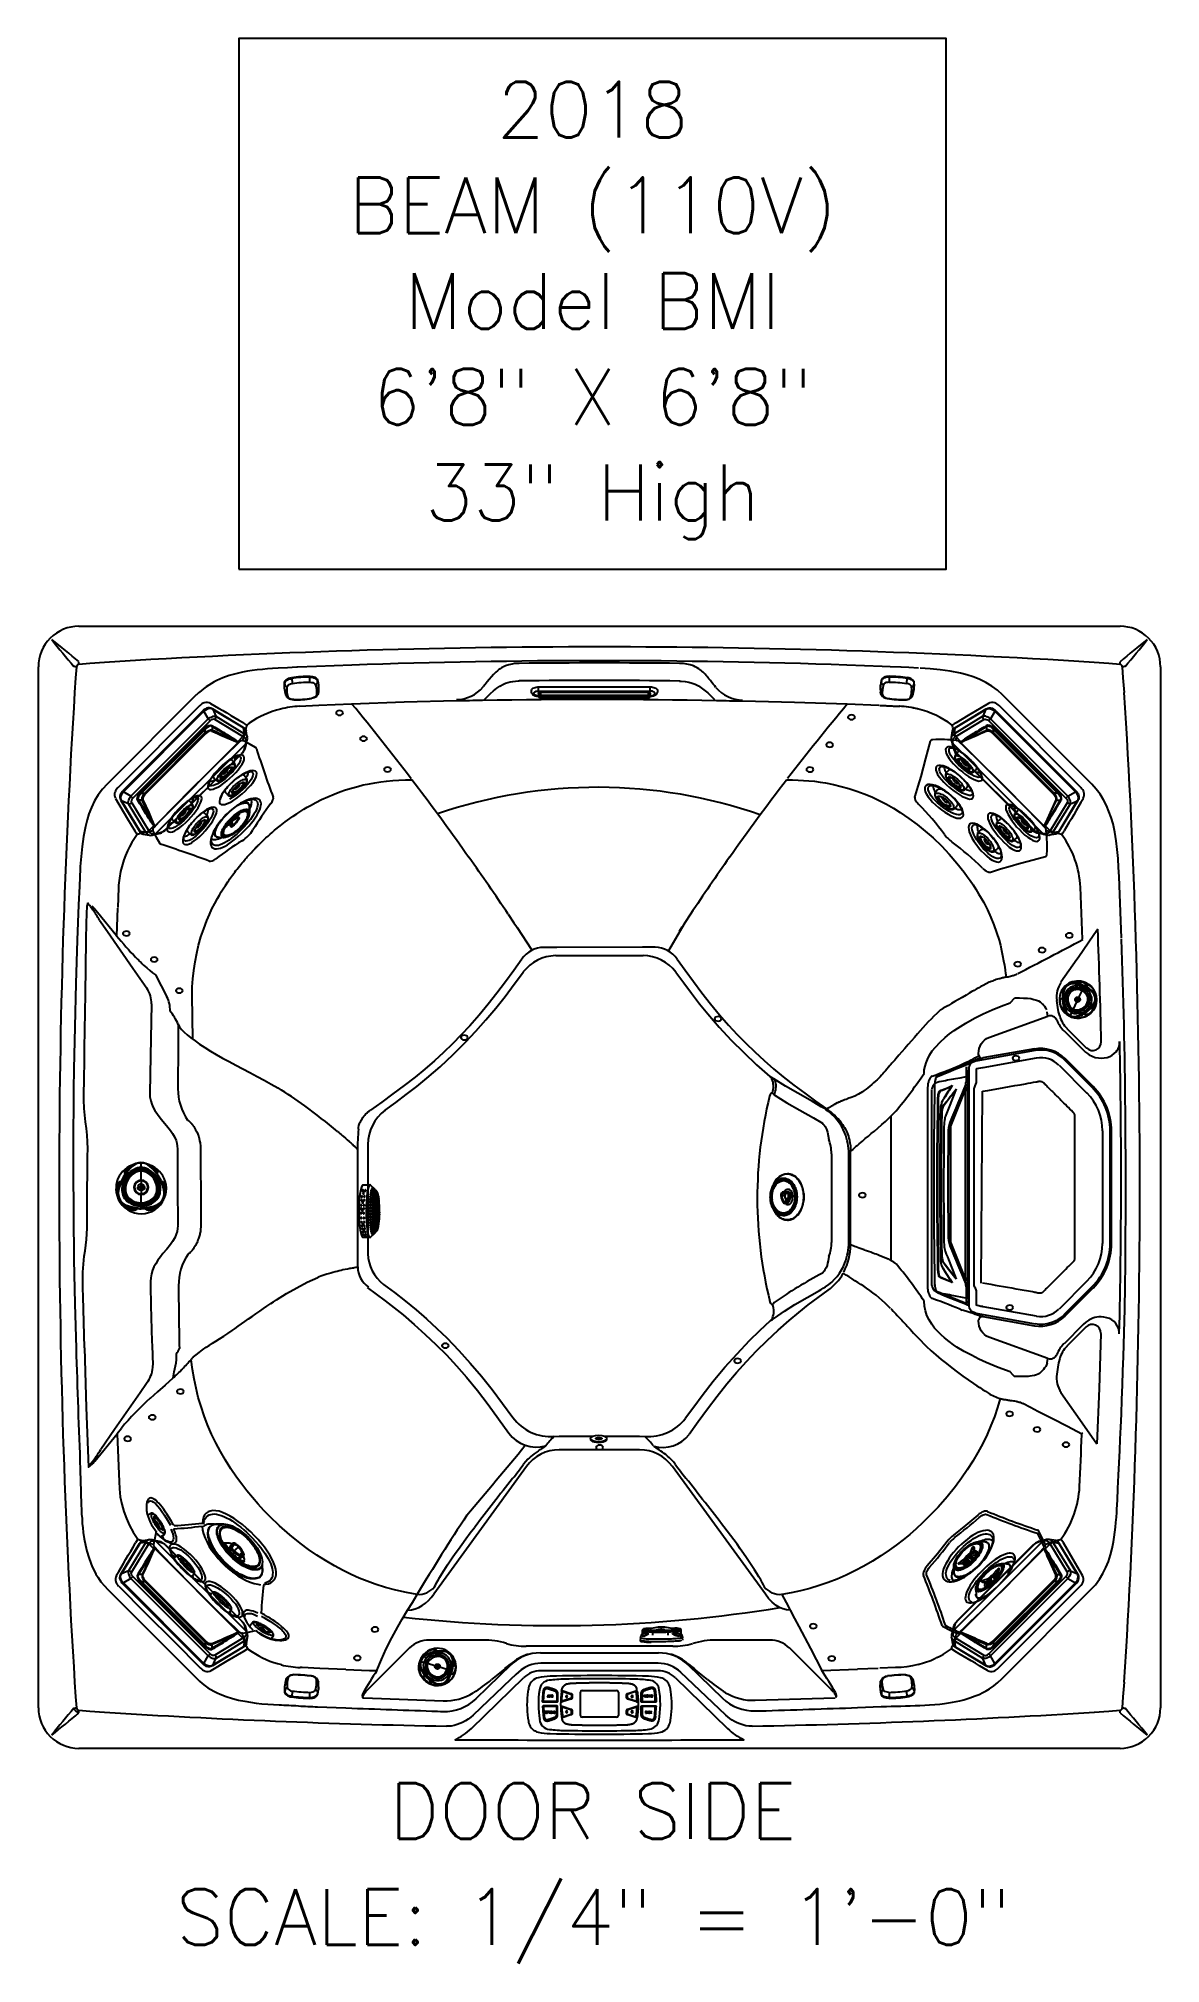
# Model space of a CAD drawing. Extents: x 413 to 494, y 628 to 766.
import ezdxf
from ezdxf.enums import TextEntityAlignment as Align

# ---------------------------------------------------------------- set-up
doc = ezdxf.new("R2010")
doc.units = 0
doc.header["$MEASUREMENT"] = 0
for name, color, linetype in [('1', 4, 'Continuous'), ('BDIM_CYAN', 4, 'Continuous'), ('BDIM_GREEN', 3, 'Continuous'), ('BDIM_YELLOW', 2, 'Continuous'), ('DIM', 3, 'Continuous')]:
    doc.layers.add(name, color=color, linetype=linetype)
doc.styles.add('SIMPLEX', font='simplex')

msp = doc.modelspace()

# ---------------------------------------------------------------- texts
at = {"layer": 'DIM', "style": 'SIMPLEX'}
for s, p in [('2018', (453.08, 758.86)), ('BEAM (110V)', (453.08, 752)), ('Model BMI', (453.08, 745.15)), ('6\'8" X 6\'8"', (453.08, 738.29)), ('33" High', (453.08, 731.43)), ('DOOR SIDE', (453.08, 636.97)), ('SCALE: 1/4" = 1\'-0"', (453.15, 629.38))]:
    msp.add_text(s, height=4, dxfattribs=at).set_placement(p, align=Align.CENTER)

# ---------------------------------------------------------------- blocks, each defined once
blk = doc.blocks.new('PILLOW')
at = {"layer": 'BDIM_GREEN', "linetype": 'Continuous', "lineweight": 25}
for p, q in [((9, -3.27), (3.27, -9)), ((9.05, -3.33), (3.33, -9.05)), ((3.85, -9.38), (9.38, -3.85)), ((9.52, -3.99), (3.99, -9.52)), ((9.02, -3.26), (9, -3.28)), ((9.07, -3.31), (9.38, -3.85)), ((9.38, -3.85), (9.52, -3.99)), ((9.7, -3.13), (9.69, -3.13)), ((11.89, -4.46), (9.7, -3.13)), ((9.72, -3.16), (9.93, -3.66)), ((9.72, -3.17), (9.72, -3.16)), ((11.91, -4.5), (9.72, -3.17)), ((11.87, -5.12), (9.86, -3.9)), ((9.93, -3.66), (11.94, -4.89)), ((4.54, -9.11), (9.11, -4.54)), ((9.17, -4.6), (4.6, -9.17)), ((4.83, -9.17), (9.17, -4.83)), ((9.22, -4.89), (4.89, -9.22)), ((9.17, -4.6), (9.11, -4.54)), ((9.22, -4.89), (9.17, -4.83)), ((9.52, -4.35), (9.55, -4.36)), ((11.51, -5.48), (11.87, -5.12)), ((11.57, -5.52), (11.51, -5.48)), ((11.51, -5.48), (11.57, -5.52)), ((11.57, -5.52), (11.54, -5.55)), ((11.9, -4.47), (11.89, -4.46)), ((11.96, -4.51), (11.9, -4.47)), ((11.92, -4.5), (11.91, -4.5)), ((11.98, -4.91), (11.92, -4.5)), ((11.98, -4.54), (11.92, -4.5)), ((12.07, -5.63), (12.09, -5.49)), ((12.18, -5.17), (12.11, -4.71)), ((12.14, -5.52), (12.18, -5.37)), ((11.54, -5.55), (5.55, -11.54)), ((12.07, -5.63), (5.63, -12.07)), ((11.78, -6.32), (6.32, -11.78)), ((6.33, -11.79), (11.79, -6.33)), ((11.54, -5.55), (11.48, -5.52)), ((11.78, -6.33), (11.78, -6.33)), ((12.03, -5.98), (12.14, -5.52)), ((3.28, -9), (3.26, -9.02)), ((3.28, -9), (3.27, -9)), ((3.85, -9.38), (3.31, -9.07)), ((3.99, -9.52), (3.85, -9.38)), ((4.6, -9.17), (4.54, -9.11)), ((4.89, -9.22), (4.83, -9.17)), ((3.13, -9.69), (3.13, -9.7)), ((3.13, -9.7), (4.46, -11.89)), ((3.66, -9.93), (3.16, -9.72)), ((3.16, -9.72), (3.17, -9.72)), ((3.17, -9.72), (4.5, -11.91)), ((4.89, -11.94), (3.66, -9.93)), ((3.9, -9.86), (5.12, -11.87)), ((4.46, -11.89), (4.47, -11.9)), ((4.47, -11.9), (4.51, -11.96)), ((4.5, -11.91), (4.5, -11.92)), ((4.91, -11.98), (4.5, -11.92)), ((4.5, -11.92), (4.54, -11.98)), ((4.71, -12.11), (5.17, -12.18)), ((5.12, -11.87), (5.48, -11.51)), ((5.37, -12.18), (5.52, -12.14)), ((5.48, -11.51), (5.52, -11.57)), ((5.52, -11.57), (5.48, -11.51)), ((5.49, -12.09), (5.63, -12.07)), ((5.52, -11.48), (5.55, -11.54)), ((5.55, -11.54), (5.52, -11.57)), ((5.52, -12.14), (5.98, -12.03)), ((6.33, -11.78), (6.33, -11.78))]:
    blk.add_line(p, q, dxfattribs=at)
at = {"layer": 'BDIM_GREEN', "linetype": 'Continuous', "lineweight": 25, "flags": 128}
for points in [[(9, -3.27), (9.01, -3.27), (9.02, -3.26)], [(9.69, -3.13), (9.63, -3.1), (9.58, -3.08), (9.48, -3.06), (9.39, -3.06), (9.33, -3.08), (9.27, -3.09), (9.2, -3.12), (9.16, -3.15), (9.12, -3.17), (9.07, -3.21), (9.02, -3.26)], [(9.07, -3.31), (9.06, -3.32), (9.05, -3.33)], [(9.72, -3.16), (9.63, -3.13), (9.55, -3.11), (9.47, -3.11), (9.39, -3.13), (9.31, -3.15), (9.23, -3.19), (9.18, -3.22), (9.12, -3.26), (9.07, -3.31)], [(9.38, -3.85), (9.52, -3.75), (9.66, -3.69), (9.73, -3.66), (9.81, -3.65), (9.87, -3.65), (9.93, -3.66)], [(9.86, -3.9), (9.78, -3.87), (9.69, -3.88), (9.6, -3.92), (9.52, -3.99)], [(9.11, -4.54), (9.18, -4.48), (9.25, -4.42), (9.33, -4.37), (9.41, -4.33), (9.49, -4.31), (9.57, -4.3), (9.64, -4.31), (9.7, -4.34)], [(9.67, -4.39), (9.62, -4.37), (9.56, -4.35), (9.49, -4.36), (9.42, -4.39), (9.35, -4.43), (9.29, -4.48), (9.17, -4.6)], [(9.17, -4.83), (9.17, -4.7), (9.17, -4.6)], [(9.17, -4.83), (9.29, -4.74), (9.42, -4.67), (9.49, -4.65), (9.55, -4.64), (9.62, -4.64), (9.67, -4.65)], [(9.65, -4.71), (9.6, -4.7), (9.55, -4.7), (9.49, -4.71), (9.43, -4.73), (9.33, -4.8), (9.22, -4.89)], [(9.65, -4.71), (9.66, -4.69), (9.67, -4.65)], [(9.67, -4.39), (9.68, -4.37), (9.7, -4.34)], [(9.67, -4.39), (9.67, -4.54), (9.67, -4.65)], [(11.51, -5.48), (11.04, -5.22), (10.59, -4.95), (10.13, -4.67), (9.67, -4.39)], [(9.7, -4.34), (9.85, -4.43), (9.98, -4.51), (10.1, -4.58), (10.22, -4.65), (10.35, -4.74), (10.48, -4.81), (10.6, -4.89), (10.73, -4.97), (10.99, -5.14), (11.26, -5.3), (11.51, -5.48)], [(12.18, -5.37), (12.19, -5.27), (12.18, -5.16)], [(11.95, -6.08), (12.02, -5.83), (12.07, -5.63)], [(3.26, -9.02), (3.2, -9.08), (3.16, -9.15), (3.12, -9.21), (3.08, -9.3), (3.06, -9.38), (3.06, -9.47), (3.07, -9.55), (3.09, -9.62), (3.13, -9.69)], [(3.31, -9.07), (3.26, -9.12), (3.22, -9.18), (3.19, -9.23), (3.15, -9.31), (3.13, -9.39), (3.11, -9.47), (3.11, -9.55), (3.13, -9.63), (3.16, -9.72)], [(3.26, -9.02), (3.27, -9.01), (3.28, -9)], [(3.33, -9.05), (3.32, -9.06), (3.31, -9.07)], [(3.66, -9.93), (3.65, -9.87), (3.65, -9.81), (3.66, -9.73), (3.69, -9.66), (3.75, -9.52), (3.85, -9.38)], [(3.99, -9.52), (3.92, -9.6), (3.88, -9.69), (3.87, -9.78), (3.9, -9.86)], [(4.34, -9.7), (4.31, -9.64), (4.3, -9.57), (4.31, -9.49), (4.32, -9.45), (4.33, -9.41), (4.37, -9.33), (4.42, -9.25), (4.54, -9.11)], [(4.6, -9.17), (4.48, -9.29), (4.43, -9.35), (4.39, -9.42), (4.36, -9.49), (4.35, -9.56), (4.37, -9.62), (4.39, -9.67)], [(4.6, -9.17), (4.73, -9.17), (4.83, -9.17)], [(4.65, -9.67), (4.64, -9.62), (4.64, -9.55), (4.65, -9.49), (4.67, -9.42), (4.74, -9.29), (4.83, -9.17)], [(4.71, -9.65), (4.68, -9.66), (4.65, -9.67)], [(4.89, -9.22), (4.82, -9.3), (4.76, -9.38), (4.72, -9.46), (4.7, -9.56), (4.71, -9.65)], [(4.71, -9.65), (5.12, -10.56), (5.32, -11.02), (5.38, -11.18), (5.41, -11.24), (5.42, -11.25), (5.42, -11.25), (5.42, -11.25), (5.42, -11.25), (5.42, -11.25), (5.52, -11.48)], [(4.39, -9.67), (4.37, -9.68), (4.34, -9.7)], [(5.48, -11.51), (5.38, -11.38), (5.29, -11.24), (5.19, -11.09), (5.11, -10.95), (5.01, -10.8), (4.92, -10.65), (4.85, -10.53), (4.74, -10.36), (4.62, -10.16), (4.49, -9.94), (4.34, -9.7)], [(4.65, -9.67), (4.51, -9.67), (4.39, -9.67)], [(4.39, -9.67), (4.67, -10.13), (4.95, -10.59), (5.22, -11.04), (5.48, -11.51)], [(5.52, -11.48), (5.08, -10.58), (4.65, -9.67)], [(5.16, -12.18), (5.27, -12.19), (5.37, -12.18)], [(5.63, -12.07), (5.88, -12.01), (6.08, -11.95)]]:
    blk.add_lwpolyline(points, dxfattribs=at)
at = {"layer": 'BDIM_GREEN', "linetype": 'Continuous', "lineweight": 25}
for centre, radius, start, end in [((9.62, -3.7), 0.314, 320.5112, 5.8722), ((69.74, 129.95), 147.47, 245.9534, 246.731), ((-51.63, -135.38), 144.39, 64.084, 64.8783), ((11.65, -5.59), 0.177, 139.5161, 141.4532), ((11.63, -4.92), 0.314, 320.5112, 5.8722), ((11.67, -4.95), 0.311, 321.3803, 7.8233), ((11.78, -5.43), 0.317, 350.3412, 64.5617), ((11.8, -4.78), 0.32, 10.8947, 60.1159), ((11.3, -5.79), 0.714, 311.9718, 335.8418), ((11.19, -5.67), 0.89, 311.9782, 337.62), ((-2.21, -14.78), 7.95, 45.9728, 46.4965), ((3.7, -9.62), 0.314, 264.1278, 309.4888), ((4.78, -11.8), 0.32, 209.8963, 259.0441), ((4.92, -11.63), 0.314, 264.1278, 309.4888), ((4.95, -11.67), 0.311, 262.1449, 308.6514), ((5.44, -11.78), 0.318, 205.61, 279.4841), ((5.59, -11.65), 0.177, 128.5468, 130.4839), ((5.66, -11.18), 0.898, 290.3763, 317.8693), ((5.79, -11.3), 0.712, 294.1309, 318.0554)]:
    blk.add_arc(centre, radius, start, end, dxfattribs=at)
for centre, major_axis, ratio, start_param, end_param in [((11.59, -3.39), (-0.95, 1.85), 0.433377, 2.49452, 2.534048), ((11.79, -3.29), (-0.74, 1.69), 0.480619, 2.543345, 2.582873), ((3.29, -11.79), (1.69, -0.74), 0.480619, 0.558719, 0.598248), ((3.39, -11.59), (1.85, -0.95), 0.433377, 0.607543, 0.647072)]:
    blk.add_ellipse(centre, major_axis=major_axis, ratio=ratio, start_param=start_param, end_param=end_param, dxfattribs=at)
at = {"layer": 'BDIM_YELLOW', "linetype": 'Continuous', "lineweight": 25}
for p, q in [((9.05, -3.33), (9, -3.27)), ((11.78, -6.33), (11.78, -6.32)), ((3.33, -9.05), (3.28, -9)), ((6.32, -11.78), (6.33, -11.78))]:
    blk.add_line(p, q, dxfattribs=at)
at = {"layer": 'BDIM_YELLOW', "linetype": 'Continuous', "lineweight": 25, "flags": 128}
for points in [[(11.98, -4.91), (12.07, -4.97), (12.14, -5.06), (12.18, -5.14), (12.18, -5.16)], [(5.16, -12.18), (5.14, -12.18), (5.06, -12.14), (5, -12.1), (4.95, -12.04), (4.91, -11.98)]]:
    blk.add_lwpolyline(points, dxfattribs=at)
at = {"layer": 'BDIM_YELLOW', "linetype": 'Continuous', "lineweight": 25}
for centre, radius, start, end in [((16.35, 3.72), 10.12, 223.5865, 223.9882), ((9.68, -3.16), 0.0387, 0.9039, 64.0123), ((9.68, -3.17), 0.0462, 5.662, 57.1058), ((11.88, -4.5), 0.0381, 0.4034, 63.3934), ((11.88, -4.5), 0.0379, 0.264, 63.4702), ((11.94, -4.54), 0.0381, 359.711, 61.0066), ((11.85, -4.77), 0.267, 11.7786, 61.3916), ((12.01, -5.34), 0.169, 299.7, 351.1639), ((11.86, -5.94), 0.17, 304.3498, 348.6534), ((11.98, -5.49), 0.17, 304.4318, 348.7936), ((3.16, -9.68), 0.0387, 205.9856, 269.098), ((3.17, -9.69), 0.038, 206.3141, 269.636), ((4.5, -11.88), 0.0379, 206.4423, 269.661), ((4.5, -11.88), 0.0379, 206.5511, 269.735), ((4.54, -11.94), 0.0382, 209.1215, 270.1613), ((4.77, -11.85), 0.267, 208.6378, 258.1925), ((5.34, -12.01), 0.169, 278.8333, 330.2995), ((5.49, -11.98), 0.17, 281.2061, 325.5685), ((5.94, -11.86), 0.17, 281.3464, 325.6506)]:
    blk.add_arc(centre, radius, start, end, dxfattribs=at)
blk = doc.blocks.new('HSSCP')
at = {"layer": '1'}
h = blk.add_hatch(color=3, dxfattribs=at)
h.dxf.hatch_style = 2
edge = h.paths.add_edge_path()
edge.add_spline(control_points=[(-3.68, -0.34), (-3.68, -0.34), (-3.68, -0.34), (-3.68, -0.34), (-3.66, -0.34), (-3.66, -0.34), (-3.66, -0.34), (-3.66, -0.43), (-3.66, -0.43), (-3.66, -0.44), (-3.67, -0.44), (-3.67, -0.45), (-3.67, -0.45), (-3.67, -0.46), (-3.68, -0.46), (-3.68, -0.46), (-3.69, -0.47), (-3.7, -0.47), (-3.71, -0.47), (-3.72, -0.46), (-3.72, -0.46), (-3.73, -0.45), (-3.73, -0.44), (-3.73, -0.43), (-3.73, -0.43), (-3.72, -0.43), (-3.72, -0.43), (-3.72, -0.44), (-3.71, -0.44), (-3.71, -0.45), (-3.71, -0.45), (-3.7, -0.45), (-3.7, -0.45), (-3.69, -0.45), (-3.69, -0.45), (-3.69, -0.45), (-3.68, -0.45), (-3.68, -0.44), (-3.68, -0.44), (-3.68, -0.44), (-3.68, -0.43), (-3.68, -0.43), (-3.68, -0.43), (-3.68, -0.34), (-3.68, -0.34)], knot_values=[-1, 0, 0, 0, 0, 0, 1, 1, 1, 2, 2, 2, 3, 3, 3, 4, 4, 4, 5, 5, 5, 6, 6, 6, 7, 7, 7, 8, 8, 8, 9, 9, 9, 10, 10, 10, 11, 11, 11, 12, 12, 12, 13, 13, 13, 14, 14, 14, 14], degree=3, periodic=0)
h = blk.add_hatch(color=3, dxfattribs=at)
h.dxf.hatch_style = 2
h.paths.add_polyline_path([(-3.63, -0.46), (-3.63, -0.34), (-3.55, -0.34), (-3.55, -0.36), (-3.62, -0.36), (-3.62, -0.4), (-3.55, -0.4), (-3.55, -0.41), (-3.62, -0.41), (-3.62, -0.45), (-3.55, -0.45), (-3.55, -0.46)])
h = blk.add_hatch(color=3, dxfattribs=at)
h.dxf.hatch_style = 2
h.paths.add_polyline_path([(-3.5, -0.46), (-3.5, -0.36), (-3.54, -0.36), (-3.54, -0.34), (-3.44, -0.34), (-3.44, -0.36), (-3.48, -0.36), (-3.48, -0.46)])
h = blk.add_hatch(color=3, dxfattribs=at)
h.dxf.hatch_style = 2
edge = h.paths.add_edge_path()
edge.add_spline(control_points=[(-3.34, -0.41), (-3.34, -0.41), (-3.34, -0.41), (-3.34, -0.42), (-3.34, -0.42), (-3.34, -0.43), (-3.34, -0.44), (-3.34, -0.44), (-3.34, -0.45), (-3.35, -0.45), (-3.35, -0.46), (-3.36, -0.46), (-3.37, -0.46), (-3.37, -0.47), (-3.38, -0.47), (-3.39, -0.47), (-3.4, -0.46), (-3.41, -0.46), (-3.42, -0.46), (-3.42, -0.45), (-3.43, -0.45), (-3.43, -0.44), (-3.43, -0.43), (-3.43, -0.43), (-3.43, -0.43), (-3.42, -0.42), (-3.42, -0.42), (-3.42, -0.43), (-3.42, -0.44), (-3.41, -0.44), (-3.41, -0.44), (-3.41, -0.45), (-3.4, -0.45), (-3.4, -0.45), (-3.39, -0.45), (-3.38, -0.45), (-3.38, -0.45), (-3.37, -0.45), (-3.37, -0.45), (-3.36, -0.45), (-3.36, -0.44), (-3.36, -0.44), (-3.36, -0.44), (-3.35, -0.44), (-3.35, -0.43), (-3.35, -0.43), (-3.36, -0.42), (-3.36, -0.42), (-3.36, -0.42), (-3.36, -0.42), (-3.37, -0.41), (-3.37, -0.41), (-3.38, -0.41), (-3.39, -0.41), (-3.4, -0.41), (-3.41, -0.4), (-3.41, -0.4), (-3.42, -0.4), (-3.42, -0.39), (-3.43, -0.39), (-3.43, -0.39), (-3.43, -0.38), (-3.43, -0.38), (-3.43, -0.37), (-3.43, -0.36), (-3.42, -0.36), (-3.42, -0.35), (-3.42, -0.35), (-3.41, -0.35), (-3.4, -0.34), (-3.4, -0.34), (-3.39, -0.34), (-3.38, -0.34), (-3.37, -0.34), (-3.36, -0.35), (-3.36, -0.35), (-3.35, -0.35), (-3.35, -0.36), (-3.34, -0.36), (-3.34, -0.37), (-3.34, -0.38), (-3.34, -0.38), (-3.36, -0.38), (-3.36, -0.38), (-3.36, -0.37), (-3.36, -0.37), (-3.37, -0.36), (-3.37, -0.36), (-3.38, -0.36), (-3.39, -0.36), (-3.4, -0.36), (-3.4, -0.36), (-3.41, -0.36), (-3.41, -0.37), (-3.41, -0.37), (-3.41, -0.37), (-3.41, -0.38), (-3.41, -0.38), (-3.41, -0.38), (-3.41, -0.39), (-3.4, -0.39), (-3.39, -0.39), (-3.37, -0.4), (-3.36, -0.4), (-3.36, -0.4), (-3.35, -0.4), (-3.35, -0.41), (-3.34, -0.41)], knot_values=[-1, 0, 0, 0, 0, 0, 1, 1, 1, 2, 2, 2, 3, 3, 3, 4, 4, 4, 5, 5, 5, 6, 6, 6, 7, 7, 7, 8, 8, 8, 9, 9, 9, 10, 10, 10, 11, 11, 11, 12, 12, 12, 13, 13, 13, 14, 14, 14, 15, 15, 15, 16, 16, 16, 17, 17, 17, 18, 18, 18, 19, 19, 19, 20, 20, 20, 21, 21, 21, 22, 22, 22, 23, 23, 23, 24, 24, 24, 25, 25, 25, 26, 26, 26, 27, 27, 27, 28, 28, 28, 29, 29, 29, 30, 30, 30, 31, 31, 31, 32, 32, 32, 33, 33, 33, 34, 34, 34, 35, 35, 35, 35], degree=3, periodic=0)
h = blk.add_hatch(color=4, dxfattribs=at)
h.dxf.hatch_style = 2
edge = h.paths.add_edge_path()
edge.add_spline(control_points=[(-2.28, -0.43), (-2.28, -0.43), (-2.28, -0.43), (-2.28, -0.47), (-2.31, -0.49), (-2.35, -0.49), (-2.38, -0.49), (-2.41, -0.47), (-2.41, -0.43), (-2.41, -0.39), (-2.38, -0.36), (-2.35, -0.36), (-2.31, -0.36), (-2.28, -0.39), (-2.28, -0.43)], knot_values=[-1, 0, 0, 0, 0, 0, 1, 1, 1, 2, 2, 2, 3, 3, 3, 4, 4, 4, 4], degree=3, periodic=0)
h = blk.add_hatch(color=4, dxfattribs=at)
h.dxf.hatch_style = 2
edge = h.paths.add_edge_path()
edge.add_spline(control_points=[(2.41, -0.43), (2.41, -0.43), (2.41, -0.43), (2.41, -0.47), (2.38, -0.49), (2.34, -0.49), (2.3, -0.49), (2.27, -0.47), (2.27, -0.43), (2.27, -0.39), (2.3, -0.36), (2.34, -0.36), (2.38, -0.36), (2.41, -0.39), (2.41, -0.43)], knot_values=[-1, 0, 0, 0, 0, 0, 1, 1, 1, 2, 2, 2, 3, 3, 3, 4, 4, 4, 4], degree=3, periodic=0)
h = blk.add_hatch(color=3, dxfattribs=at)
h.dxf.hatch_style = 2
h.paths.add_polyline_path([(3.24, -0.46), (3.24, -0.34), (3.25, -0.34), (3.25, -0.45), (3.31, -0.45), (3.31, -0.46)])
h = blk.add_hatch(color=3, dxfattribs=at)
h.dxf.hatch_style = 2
h.paths.add_polyline_path([(3.33, -0.46), (3.33, -0.34), (3.35, -0.34), (3.35, -0.46)])
h = blk.add_hatch(color=3, dxfattribs=at)
h.dxf.hatch_style = 2
edge = h.paths.add_edge_path()
edge.add_spline(control_points=[(3.38, -0.4), (3.38, -0.4), (3.38, -0.4), (3.38, -0.41), (3.39, -0.42), (3.39, -0.43), (3.39, -0.44), (3.4, -0.44), (3.41, -0.45), (3.41, -0.45), (3.42, -0.45), (3.43, -0.45), (3.43, -0.45), (3.44, -0.45), (3.45, -0.45), (3.45, -0.45), (3.46, -0.44), (3.46, -0.44), (3.46, -0.44), (3.46, -0.42), (3.46, -0.42), (3.46, -0.42), (3.43, -0.42), (3.43, -0.42), (3.43, -0.42), (3.43, -0.4), (3.43, -0.4), (3.43, -0.4), (3.48, -0.4), (3.48, -0.4), (3.48, -0.4), (3.48, -0.45), (3.48, -0.45), (3.47, -0.45), (3.46, -0.46), (3.45, -0.46), (3.45, -0.46), (3.44, -0.47), (3.43, -0.47), (3.42, -0.47), (3.41, -0.46), (3.4, -0.46), (3.39, -0.45), (3.38, -0.45), (3.37, -0.44), (3.37, -0.43), (3.37, -0.42), (3.37, -0.4), (3.37, -0.39), (3.37, -0.38), (3.37, -0.37), (3.38, -0.36), (3.39, -0.35), (3.4, -0.35), (3.4, -0.34), (3.42, -0.34), (3.43, -0.34), (3.44, -0.34), (3.44, -0.34), (3.45, -0.35), (3.46, -0.35), (3.46, -0.35), (3.47, -0.36), (3.47, -0.36), (3.47, -0.37), (3.48, -0.38), (3.48, -0.38), (3.46, -0.38), (3.46, -0.38), (3.46, -0.38), (3.46, -0.37), (3.45, -0.37), (3.45, -0.36), (3.45, -0.36), (3.44, -0.36), (3.44, -0.36), (3.43, -0.36), (3.43, -0.36), (3.42, -0.36), (3.41, -0.36), (3.41, -0.36), (3.4, -0.36), (3.4, -0.36), (3.4, -0.37), (3.39, -0.37), (3.39, -0.38), (3.39, -0.38), (3.39, -0.39), (3.38, -0.4), (3.38, -0.4)], knot_values=[-1, 0, 0, 0, 0, 0, 1, 1, 1, 2, 2, 2, 3, 3, 3, 4, 4, 4, 5, 5, 5, 6, 6, 6, 7, 7, 7, 8, 8, 8, 9, 9, 9, 10, 10, 10, 11, 11, 11, 12, 12, 12, 13, 13, 13, 14, 14, 14, 15, 15, 15, 16, 16, 16, 17, 17, 17, 18, 18, 18, 19, 19, 19, 20, 20, 20, 21, 21, 21, 22, 22, 22, 23, 23, 23, 24, 24, 24, 25, 25, 25, 26, 26, 26, 27, 27, 27, 28, 28, 28, 29, 29, 29, 29], degree=3, periodic=0)
h = blk.add_hatch(color=3, dxfattribs=at)
h.dxf.hatch_style = 2
h.paths.add_polyline_path([(3.5, -0.46), (3.5, -0.34), (3.51, -0.34), (3.51, -0.39), (3.58, -0.39), (3.58, -0.34), (3.59, -0.34), (3.59, -0.46), (3.58, -0.46), (3.58, -0.41), (3.51, -0.41), (3.51, -0.46)])
h = blk.add_hatch(color=3, dxfattribs=at)
h.dxf.hatch_style = 2
h.paths.add_polyline_path([(3.64, -0.46), (3.64, -0.36), (3.61, -0.36), (3.61, -0.34), (3.7, -0.34), (3.7, -0.36), (3.66, -0.36), (3.66, -0.46)])
h = blk.add_hatch(color=3, dxfattribs=at)
h.dxf.hatch_style = 2
edge = h.paths.add_edge_path()
edge.add_spline(control_points=[(3.8, -0.41), (3.8, -0.41), (3.8, -0.41), (3.8, -0.42), (3.8, -0.42), (3.8, -0.43), (3.8, -0.44), (3.8, -0.44), (3.8, -0.45), (3.79, -0.45), (3.79, -0.46), (3.78, -0.46), (3.77, -0.46), (3.77, -0.47), (3.76, -0.47), (3.75, -0.47), (3.74, -0.46), (3.73, -0.46), (3.72, -0.46), (3.72, -0.45), (3.71, -0.45), (3.71, -0.44), (3.71, -0.43), (3.71, -0.43), (3.71, -0.43), (3.72, -0.42), (3.72, -0.42), (3.72, -0.43), (3.72, -0.44), (3.73, -0.44), (3.73, -0.44), (3.73, -0.45), (3.74, -0.45), (3.74, -0.45), (3.75, -0.45), (3.76, -0.45), (3.76, -0.45), (3.77, -0.45), (3.77, -0.45), (3.78, -0.45), (3.78, -0.44), (3.78, -0.44), (3.79, -0.44), (3.79, -0.44), (3.79, -0.43), (3.79, -0.43), (3.79, -0.42), (3.78, -0.42), (3.78, -0.42), (3.78, -0.42), (3.77, -0.41), (3.77, -0.41), (3.76, -0.41), (3.75, -0.41), (3.74, -0.41), (3.73, -0.4), (3.73, -0.4), (3.72, -0.4), (3.72, -0.39), (3.72, -0.39), (3.71, -0.39), (3.71, -0.38), (3.71, -0.38), (3.71, -0.37), (3.71, -0.36), (3.72, -0.36), (3.72, -0.35), (3.73, -0.35), (3.73, -0.35), (3.74, -0.34), (3.75, -0.34), (3.75, -0.34), (3.76, -0.34), (3.77, -0.34), (3.78, -0.35), (3.78, -0.35), (3.79, -0.35), (3.79, -0.36), (3.8, -0.36), (3.8, -0.37), (3.8, -0.38), (3.8, -0.38), (3.78, -0.38), (3.78, -0.38), (3.78, -0.37), (3.78, -0.37), (3.78, -0.36), (3.77, -0.36), (3.76, -0.36), (3.75, -0.36), (3.75, -0.36), (3.74, -0.36), (3.73, -0.36), (3.73, -0.37), (3.73, -0.37), (3.73, -0.37), (3.73, -0.38), (3.73, -0.38), (3.73, -0.38), (3.74, -0.39), (3.74, -0.39), (3.76, -0.39), (3.77, -0.4), (3.78, -0.4), (3.78, -0.4), (3.79, -0.4), (3.79, -0.41), (3.8, -0.41)], knot_values=[-1, 0, 0, 0, 0, 0, 1, 1, 1, 2, 2, 2, 3, 3, 3, 4, 4, 4, 5, 5, 5, 6, 6, 6, 7, 7, 7, 8, 8, 8, 9, 9, 9, 10, 10, 10, 11, 11, 11, 12, 12, 12, 13, 13, 13, 14, 14, 14, 15, 15, 15, 16, 16, 16, 17, 17, 17, 18, 18, 18, 19, 19, 19, 20, 20, 20, 21, 21, 21, 22, 22, 22, 23, 23, 23, 24, 24, 24, 25, 25, 25, 26, 26, 26, 27, 27, 27, 28, 28, 28, 29, 29, 29, 30, 30, 30, 31, 31, 31, 32, 32, 32, 33, 33, 33, 34, 34, 34, 35, 35, 35, 35], degree=3, periodic=0)
h = blk.add_hatch(color=3, dxfattribs=at)
h.dxf.hatch_style = 2
edge = h.paths.add_edge_path()
edge.add_spline(control_points=[(-3.8, -1.52), (-3.8, -1.52), (-3.8, -1.52), (-3.79, -1.52), (-3.78, -1.53), (-3.78, -1.54), (-3.78, -1.55), (-3.78, -1.56), (-3.78, -1.58), (-3.78, -1.59), (-3.78, -1.6), (-3.79, -1.61), (-3.8, -1.61), (-3.81, -1.62), (-3.81, -1.62), (-3.82, -1.63), (-3.83, -1.63), (-3.85, -1.63), (-3.86, -1.62), (-3.86, -1.62), (-3.87, -1.61), (-3.88, -1.6), (-3.88, -1.6), (-3.89, -1.59), (-3.89, -1.58), (-3.89, -1.57), (-3.89, -1.55), (-3.89, -1.53), (-3.88, -1.52), (-3.86, -1.51), (-3.85, -1.5), (-3.83, -1.5), (-3.82, -1.5), (-3.81, -1.5), (-3.8, -1.51), (-3.8, -1.52)], knot_values=[-1, 0, 0, 0, 0, 0, 1, 1, 1, 2, 2, 2, 3, 3, 3, 4, 4, 4, 5, 5, 5, 6, 6, 6, 7, 7, 7, 8, 8, 8, 9, 9, 9, 10, 10, 10, 11, 11, 11, 11], degree=3, periodic=0)
edge = h.paths.add_edge_path()
edge.add_spline(control_points=[(-3.86, -1.61), (-3.86, -1.61), (-3.86, -1.61), (-3.85, -1.61), (-3.83, -1.61), (-3.82, -1.61), (-3.81, -1.61), (-3.8, -1.6), (-3.8, -1.59), (-3.79, -1.58), (-3.79, -1.56), (-3.79, -1.55), (-3.79, -1.55), (-3.8, -1.54), (-3.8, -1.53), (-3.81, -1.53), (-3.81, -1.52), (-3.82, -1.52), (-3.83, -1.52), (-3.83, -1.52), (-3.85, -1.52), (-3.85, -1.52), (-3.86, -1.53), (-3.87, -1.53), (-3.87, -1.55), (-3.87, -1.57), (-3.87, -1.58), (-3.87, -1.59), (-3.86, -1.6), (-3.86, -1.61)], knot_values=[-1, 0, 0, 0, 0, 0, 1, 1, 1, 2, 2, 2, 3, 3, 3, 4, 4, 4, 5, 5, 5, 6, 6, 6, 7, 7, 7, 8, 8, 8, 9, 9, 9, 9], degree=3, periodic=0)
h = blk.add_hatch(color=3, dxfattribs=at)
h.dxf.hatch_style = 2
edge = h.paths.add_edge_path()
edge.add_spline(control_points=[(-3.69, -1.51), (-3.69, -1.51), (-3.69, -1.51), (-3.69, -1.51), (-3.68, -1.51), (-3.68, -1.51), (-3.67, -1.52), (-3.67, -1.52), (-3.67, -1.53), (-3.67, -1.53), (-3.67, -1.54), (-3.67, -1.55), (-3.67, -1.56), (-3.68, -1.56), (-3.69, -1.57), (-3.7, -1.57), (-3.71, -1.57), (-3.71, -1.57), (-3.74, -1.57), (-3.74, -1.57), (-3.74, -1.57), (-3.74, -1.62), (-3.74, -1.62), (-3.74, -1.62), (-3.76, -1.62), (-3.76, -1.62), (-3.76, -1.62), (-3.76, -1.5), (-3.76, -1.5), (-3.76, -1.5), (-3.71, -1.5), (-3.71, -1.5), (-3.71, -1.5), (-3.7, -1.5), (-3.7, -1.51), (-3.69, -1.51)], knot_values=[-1, 0, 0, 0, 0, 0, 1, 1, 1, 2, 2, 2, 3, 3, 3, 4, 4, 4, 5, 5, 5, 6, 6, 6, 7, 7, 7, 8, 8, 8, 9, 9, 9, 10, 10, 10, 11, 11, 11, 11], degree=3, periodic=0)
edge = h.paths.add_edge_path()
edge.add_spline(control_points=[(-3.74, -1.56), (-3.74, -1.56), (-3.74, -1.56), (-3.71, -1.56), (-3.71, -1.56), (-3.7, -1.56), (-3.7, -1.56), (-3.69, -1.56), (-3.69, -1.55), (-3.69, -1.55), (-3.69, -1.54), (-3.69, -1.53), (-3.69, -1.53), (-3.69, -1.53), (-3.69, -1.52), (-3.69, -1.52), (-3.7, -1.52), (-3.7, -1.52), (-3.71, -1.52), (-3.71, -1.52), (-3.71, -1.52), (-3.74, -1.52), (-3.74, -1.52), (-3.74, -1.52), (-3.74, -1.56), (-3.74, -1.56), (-3.74, -1.56)], knot_values=[-1, 0, 0, 0, 0, 0, 1, 1, 1, 2, 2, 2, 3, 3, 3, 4, 4, 4, 5, 5, 5, 6, 6, 6, 7, 7, 7, 8, 8, 8, 8], degree=3, periodic=0)
h = blk.add_hatch(color=3, dxfattribs=at)
h.dxf.hatch_style = 2
h.paths.add_polyline_path([(-3.62, -1.62), (-3.62, -1.52), (-3.66, -1.52), (-3.66, -1.5), (-3.57, -1.5), (-3.57, -1.52), (-3.61, -1.52), (-3.61, -1.62)])
h = blk.add_hatch(color=3, dxfattribs=at)
h.dxf.hatch_style = 2
h.paths.add_polyline_path([(-3.55, -1.62), (-3.55, -1.5), (-3.54, -1.5), (-3.54, -1.62)])
h = blk.add_hatch(color=3, dxfattribs=at)
h.dxf.hatch_style = 2
edge = h.paths.add_edge_path()
edge.add_spline(control_points=[(-3.42, -1.52), (-3.42, -1.52), (-3.42, -1.52), (-3.41, -1.52), (-3.41, -1.53), (-3.4, -1.54), (-3.4, -1.55), (-3.4, -1.56), (-3.4, -1.58), (-3.4, -1.59), (-3.41, -1.6), (-3.41, -1.61), (-3.42, -1.61), (-3.43, -1.62), (-3.44, -1.62), (-3.45, -1.63), (-3.46, -1.63), (-3.47, -1.63), (-3.48, -1.62), (-3.49, -1.62), (-3.5, -1.61), (-3.5, -1.6), (-3.51, -1.6), (-3.51, -1.59), (-3.52, -1.58), (-3.52, -1.57), (-3.52, -1.55), (-3.51, -1.53), (-3.5, -1.52), (-3.49, -1.51), (-3.48, -1.5), (-3.46, -1.5), (-3.45, -1.5), (-3.44, -1.5), (-3.43, -1.51), (-3.42, -1.52)], knot_values=[-1, 0, 0, 0, 0, 0, 1, 1, 1, 2, 2, 2, 3, 3, 3, 4, 4, 4, 5, 5, 5, 6, 6, 6, 7, 7, 7, 8, 8, 8, 9, 9, 9, 10, 10, 10, 11, 11, 11, 11], degree=3, periodic=0)
edge = h.paths.add_edge_path()
edge.add_spline(control_points=[(-3.48, -1.61), (-3.48, -1.61), (-3.48, -1.61), (-3.47, -1.61), (-3.46, -1.61), (-3.45, -1.61), (-3.44, -1.61), (-3.43, -1.6), (-3.42, -1.59), (-3.42, -1.58), (-3.42, -1.56), (-3.42, -1.55), (-3.42, -1.55), (-3.42, -1.54), (-3.43, -1.53), (-3.43, -1.53), (-3.44, -1.52), (-3.44, -1.52), (-3.45, -1.52), (-3.46, -1.52), (-3.47, -1.52), (-3.48, -1.52), (-3.49, -1.53), (-3.5, -1.53), (-3.5, -1.55), (-3.5, -1.57), (-3.5, -1.58), (-3.5, -1.59), (-3.49, -1.6), (-3.48, -1.61)], knot_values=[-1, 0, 0, 0, 0, 0, 1, 1, 1, 2, 2, 2, 3, 3, 3, 4, 4, 4, 5, 5, 5, 6, 6, 6, 7, 7, 7, 8, 8, 8, 9, 9, 9, 9], degree=3, periodic=0)
h = blk.add_hatch(color=3, dxfattribs=at)
h.dxf.hatch_style = 2
h.paths.add_polyline_path([(-3.38, -1.62), (-3.38, -1.5), (-3.37, -1.5), (-3.31, -1.6), (-3.31, -1.5), (-3.29, -1.5), (-3.29, -1.62), (-3.31, -1.62), (-3.37, -1.53), (-3.37, -1.62)])
h = blk.add_hatch(color=3, dxfattribs=at)
h.dxf.hatch_style = 2
edge = h.paths.add_edge_path()
edge.add_spline(control_points=[(-3.19, -1.56), (-3.19, -1.56), (-3.19, -1.56), (-3.19, -1.57), (-3.18, -1.57), (-3.18, -1.58), (-3.18, -1.58), (-3.18, -1.59), (-3.18, -1.6), (-3.18, -1.6), (-3.18, -1.61), (-3.19, -1.61), (-3.19, -1.62), (-3.2, -1.62), (-3.21, -1.62), (-3.21, -1.63), (-3.22, -1.63), (-3.23, -1.63), (-3.24, -1.62), (-3.25, -1.62), (-3.26, -1.62), (-3.26, -1.61), (-3.27, -1.61), (-3.27, -1.6), (-3.27, -1.59), (-3.27, -1.59), (-3.27, -1.59), (-3.26, -1.58), (-3.26, -1.58), (-3.26, -1.59), (-3.26, -1.59), (-3.25, -1.6), (-3.25, -1.6), (-3.25, -1.61), (-3.24, -1.61), (-3.24, -1.61), (-3.23, -1.61), (-3.22, -1.61), (-3.22, -1.61), (-3.21, -1.61), (-3.21, -1.61), (-3.2, -1.61), (-3.2, -1.6), (-3.2, -1.6), (-3.19, -1.6), (-3.19, -1.59), (-3.19, -1.59), (-3.19, -1.59), (-3.19, -1.58), (-3.2, -1.58), (-3.2, -1.58), (-3.2, -1.58), (-3.21, -1.57), (-3.21, -1.57), (-3.22, -1.57), (-3.23, -1.57), (-3.24, -1.57), (-3.25, -1.56), (-3.25, -1.56), (-3.26, -1.56), (-3.26, -1.55), (-3.26, -1.55), (-3.27, -1.55), (-3.27, -1.54), (-3.27, -1.53), (-3.27, -1.53), (-3.27, -1.52), (-3.26, -1.52), (-3.26, -1.51), (-3.25, -1.51), (-3.25, -1.51), (-3.24, -1.5), (-3.23, -1.5), (-3.23, -1.5), (-3.22, -1.5), (-3.21, -1.5), (-3.2, -1.51), (-3.2, -1.51), (-3.19, -1.51), (-3.19, -1.52), (-3.18, -1.52), (-3.18, -1.53), (-3.18, -1.54), (-3.18, -1.54), (-3.2, -1.54), (-3.2, -1.54), (-3.2, -1.53), (-3.2, -1.53), (-3.2, -1.52), (-3.21, -1.52), (-3.22, -1.52), (-3.23, -1.52), (-3.24, -1.52), (-3.24, -1.52), (-3.25, -1.52), (-3.25, -1.52), (-3.25, -1.53), (-3.25, -1.53), (-3.25, -1.54), (-3.25, -1.54), (-3.25, -1.54), (-3.25, -1.55), (-3.24, -1.55), (-3.22, -1.55), (-3.21, -1.56), (-3.2, -1.56), (-3.2, -1.56), (-3.19, -1.56)], knot_values=[-1, 0, 0, 0, 0, 0, 1, 1, 1, 2, 2, 2, 3, 3, 3, 4, 4, 4, 5, 5, 5, 6, 6, 6, 7, 7, 7, 8, 8, 8, 9, 9, 9, 10, 10, 10, 11, 11, 11, 12, 12, 12, 13, 13, 13, 14, 14, 14, 15, 15, 15, 16, 16, 16, 17, 17, 17, 18, 18, 18, 19, 19, 19, 20, 20, 20, 21, 21, 21, 22, 22, 22, 23, 23, 23, 24, 24, 24, 25, 25, 25, 26, 26, 26, 27, 27, 27, 28, 28, 28, 29, 29, 29, 30, 30, 30, 31, 31, 31, 32, 32, 32, 33, 33, 33, 34, 34, 34, 35, 35, 35, 35], degree=3, periodic=0)
h = blk.add_hatch(color=4, dxfattribs=at)
h.dxf.hatch_style = 2
edge = h.paths.add_edge_path()
edge.add_spline(control_points=[(-2.28, -1.54), (-2.28, -1.54), (-2.28, -1.54), (-2.28, -1.58), (-2.31, -1.61), (-2.35, -1.61), (-2.38, -1.61), (-2.41, -1.58), (-2.41, -1.54), (-2.41, -1.5), (-2.38, -1.47), (-2.35, -1.47), (-2.31, -1.47), (-2.28, -1.5), (-2.28, -1.54)], knot_values=[-1, 0, 0, 0, 0, 0, 1, 1, 1, 2, 2, 2, 3, 3, 3, 4, 4, 4, 4], degree=3, periodic=0)
h = blk.add_hatch(color=4, dxfattribs=at)
h.dxf.hatch_style = 2
edge = h.paths.add_edge_path()
edge.add_spline(control_points=[(2.41, -1.54), (2.41, -1.54), (2.41, -1.54), (2.41, -1.58), (2.38, -1.61), (2.34, -1.61), (2.3, -1.61), (2.27, -1.58), (2.27, -1.54), (2.27, -1.5), (2.3, -1.47), (2.34, -1.47), (2.38, -1.47), (2.41, -1.5), (2.41, -1.54)], knot_values=[-1, 0, 0, 0, 0, 0, 1, 1, 1, 2, 2, 2, 3, 3, 3, 4, 4, 4, 4], degree=3, periodic=0)
h = blk.add_hatch(color=3, dxfattribs=at)
h.dxf.hatch_style = 2
edge = h.paths.add_edge_path()
edge.add_spline(control_points=[(3.37, -1.56), (3.37, -1.56), (3.37, -1.56), (3.38, -1.56), (3.39, -1.57), (3.39, -1.57), (3.39, -1.58), (3.39, -1.58), (3.39, -1.59), (3.39, -1.59), (3.39, -1.6), (3.39, -1.6), (3.39, -1.61), (3.39, -1.61), (3.38, -1.62), (3.38, -1.62), (3.37, -1.62), (3.37, -1.62), (3.36, -1.62), (3.36, -1.62), (3.35, -1.62), (3.35, -1.62), (3.3, -1.62), (3.3, -1.62), (3.3, -1.62), (3.3, -1.5), (3.3, -1.5), (3.3, -1.5), (3.35, -1.5), (3.35, -1.5), (3.36, -1.5), (3.37, -1.51), (3.37, -1.51), (3.38, -1.51), (3.38, -1.51), (3.38, -1.52), (3.39, -1.52), (3.39, -1.53), (3.39, -1.53), (3.39, -1.54), (3.39, -1.54), (3.38, -1.55), (3.38, -1.55), (3.38, -1.56), (3.37, -1.56)], knot_values=[-1, 0, 0, 0, 0, 0, 1, 1, 1, 2, 2, 2, 3, 3, 3, 4, 4, 4, 5, 5, 5, 6, 6, 6, 7, 7, 7, 8, 8, 8, 9, 9, 9, 10, 10, 10, 11, 11, 11, 12, 12, 12, 13, 13, 13, 14, 14, 14, 14], degree=3, periodic=0)
edge = h.paths.add_edge_path()
edge.add_spline(control_points=[(3.36, -1.55), (3.36, -1.55), (3.36, -1.55), (3.37, -1.55), (3.37, -1.55), (3.37, -1.55), (3.37, -1.54), (3.37, -1.54), (3.37, -1.54), (3.37, -1.53), (3.37, -1.53), (3.37, -1.53), (3.37, -1.52), (3.37, -1.52), (3.36, -1.52), (3.36, -1.52), (3.35, -1.52), (3.34, -1.52), (3.34, -1.52), (3.32, -1.52), (3.32, -1.52), (3.32, -1.52), (3.32, -1.55), (3.32, -1.55), (3.32, -1.55), (3.35, -1.55), (3.35, -1.55), (3.35, -1.55), (3.36, -1.55), (3.36, -1.55)], knot_values=[-1, 0, 0, 0, 0, 0, 1, 1, 1, 2, 2, 2, 3, 3, 3, 4, 4, 4, 5, 5, 5, 6, 6, 6, 7, 7, 7, 8, 8, 8, 9, 9, 9, 9], degree=3, periodic=0)
edge = h.paths.add_edge_path()
edge.add_spline(control_points=[(3.37, -1.61), (3.37, -1.61), (3.37, -1.61), (3.37, -1.6), (3.37, -1.6), (3.38, -1.6), (3.38, -1.6), (3.38, -1.59), (3.38, -1.59), (3.38, -1.58), (3.38, -1.58), (3.38, -1.58), (3.37, -1.57), (3.37, -1.57), (3.37, -1.57), (3.36, -1.57), (3.36, -1.57), (3.35, -1.57), (3.35, -1.57), (3.32, -1.57), (3.32, -1.57), (3.32, -1.57), (3.32, -1.61), (3.32, -1.61), (3.32, -1.61), (3.35, -1.61), (3.35, -1.61), (3.36, -1.61), (3.36, -1.61), (3.36, -1.61), (3.36, -1.61), (3.37, -1.61), (3.37, -1.61)], knot_values=[-1, 0, 0, 0, 0, 0, 1, 1, 1, 2, 2, 2, 3, 3, 3, 4, 4, 4, 5, 5, 5, 6, 6, 6, 7, 7, 7, 8, 8, 8, 9, 9, 9, 10, 10, 10, 10], degree=3, periodic=0)
h = blk.add_hatch(color=3, dxfattribs=at)
h.dxf.hatch_style = 2
h.paths.add_polyline_path([(3.4, -1.62), (3.45, -1.5), (3.46, -1.5), (3.51, -1.62), (3.49, -1.62), (3.48, -1.59), (3.43, -1.59), (3.42, -1.62)])
edge = h.paths.add_edge_path()
edge.add_spline(control_points=[(3.45, -1.52), (3.45, -1.52), (3.45, -1.52), (3.45, -1.52), (3.45, -1.53), (3.45, -1.54), (3.45, -1.54), (3.43, -1.57), (3.43, -1.57), (3.43, -1.57), (3.48, -1.57), (3.48, -1.57), (3.48, -1.57), (3.46, -1.54), (3.46, -1.54), (3.46, -1.53), (3.46, -1.52), (3.45, -1.52)], knot_values=[-1, 0, 0, 0, 0, 0, 1, 1, 1, 2, 2, 2, 3, 3, 3, 4, 4, 4, 5, 5, 5, 5], degree=3, periodic=0)
h = blk.add_hatch(color=3, dxfattribs=at)
h.dxf.hatch_style = 2
edge = h.paths.add_edge_path()
edge.add_spline(control_points=[(3.55, -1.52), (3.55, -1.52), (3.55, -1.52), (3.54, -1.53), (3.54, -1.53), (3.54, -1.54), (3.53, -1.55), (3.53, -1.55), (3.53, -1.56), (3.53, -1.57), (3.53, -1.58), (3.54, -1.59), (3.54, -1.6), (3.54, -1.6), (3.55, -1.61), (3.56, -1.61), (3.56, -1.61), (3.57, -1.61), (3.58, -1.61), (3.59, -1.61), (3.59, -1.6), (3.6, -1.6), (3.6, -1.59), (3.61, -1.58), (3.61, -1.58), (3.62, -1.59), (3.62, -1.59), (3.62, -1.6), (3.61, -1.61), (3.6, -1.62), (3.6, -1.62), (3.58, -1.63), (3.57, -1.63), (3.56, -1.63), (3.55, -1.62), (3.54, -1.62), (3.53, -1.61), (3.53, -1.6), (3.52, -1.59), (3.52, -1.58), (3.52, -1.57), (3.52, -1.56), (3.52, -1.55), (3.52, -1.54), (3.52, -1.53), (3.53, -1.52), (3.54, -1.51), (3.54, -1.51), (3.55, -1.5), (3.56, -1.5), (3.57, -1.5), (3.58, -1.5), (3.59, -1.51), (3.6, -1.51), (3.61, -1.52), (3.62, -1.53), (3.62, -1.54), (3.62, -1.54), (3.6, -1.54), (3.6, -1.54), (3.6, -1.53), (3.6, -1.53), (3.59, -1.52), (3.59, -1.52), (3.58, -1.52), (3.57, -1.52), (3.56, -1.52), (3.56, -1.52), (3.55, -1.52)], knot_values=[-1, 0, 0, 0, 0, 0, 1, 1, 1, 2, 2, 2, 3, 3, 3, 4, 4, 4, 5, 5, 5, 6, 6, 6, 7, 7, 7, 8, 8, 8, 9, 9, 9, 10, 10, 10, 11, 11, 11, 12, 12, 12, 13, 13, 13, 14, 14, 14, 15, 15, 15, 16, 16, 16, 17, 17, 17, 18, 18, 18, 19, 19, 19, 20, 20, 20, 21, 21, 21, 22, 22, 22, 22], degree=3, periodic=0)
h = blk.add_hatch(color=3, dxfattribs=at)
h.dxf.hatch_style = 2
h.paths.add_polyline_path([(3.64, -1.62), (3.64, -1.5), (3.65, -1.5), (3.65, -1.56), (3.71, -1.5), (3.73, -1.5), (3.68, -1.55), (3.74, -1.62), (3.72, -1.62), (3.67, -1.56), (3.65, -1.58), (3.65, -1.62)])
at = {"layer": '1', "color": 4}
for points in [[(-3.71, 0.13), (-3.68, 0.13)], [(-2.67, 0.11), (-2.67, 0.12)], [(-1.88, 0.53), (-1.8, 0.53)], [(-1.24, 0), (1.23, 0)], [(1.8, 0.53), (1.88, 0.53)], [(2.67, 0.12), (2.67, 0.11)], [(3.19, 0.07), (3.2, 0.07)], [(3.71, 0.13), (3.67, 0.12)], [(3.73, 0.24), (3.74, 0.24)], [(3.94, -0.01), (3.93, 0.01)], [(3.99, 0.04), (4, 0.02)], [(-4.02, -0.12), (-4.01, -0.08)], [(-4.01, -0.08), (-4.01, -0.08)], [(-3.06, -0.85), (-4.01, -0.85)], [(-3.06, -1.11), (-4.01, -1.11)], [(-3.98, -0.8), (-4, -0.79)], [(-3.98, -1.16), (-4, -1.17)], [(-3.08, -0.8), (-3.98, -0.8)], [(-3.08, -1.16), (-3.98, -1.16)], [(-3.96, -0.12), (-3.95, -0.12)], [(-3.96, -0.16), (-3.96, -0.12)], [(-3.95, -0.07), (-3.94, -0.01)], [(-3.95, -0.07), (-3.95, -0.07)], [(-3.95, -0.12), (-3.95, -0.07)], [(-3.24, -0.02), (-3.21, -0.03)], [(-3.15, -0.07), (-3.13, -0.08)], [(-3.07, -0.8), (-3.08, -0.8)], [(-3.07, -1.17), (-3.08, -1.16)], [(-3.06, -0.24), (-3.06, -0.25)], [(-3.06, -0.25), (-3.06, -0.79)], [(-3.06, -0.79), (-3.06, -0.79)], [(-3.06, -1.17), (-3.06, -1.17)], [(-3.06, -1.71), (-3.06, -1.17)], [(-3, -0.21), (-3, -0.23)], [(-3, -0.23), (-3, -0.8)], [(-3, -1.17), (-3, -1.16)], [(-3, -1.73), (-3, -1.17)], [(-2.71, -0.07), (-2.71, -0.07)], [(-2.69, -0.78), (-2.69, -0.76)], [(-2.68, -0.78), (-2.69, -0.78)], [(-2.68, -0.08), (-2.68, -0.07)], [(-2.07, -0.59), (-2.68, -0.78)], [(-2.06, -1.39), (-2.68, -1.19)], [(-2.04, -0.63), (-2.67, -0.83)], [(-2.67, -0.83), (-2.67, -0.84)], [(-2.67, -1.14), (-2.04, -1.34)], [(-2.63, -0.08), (-2.63, -0.08)], [(-2.63, -0.09), (-2.63, -0.08)], [(-2.62, -0.08), (-2.6, -0.08)], [(-2.6, -0.03), (-2.04, -0.21)], [(-2.6, -0.08), (-2.33, -0.17)], [(-2.33, -0.17), (-2.05, -0.26)], [(-2.05, -0.58), (-2.07, -0.59)], [(-2.01, -0.52), (-2.01, -0.52)], [(-2, -0.32), (-2, -0.33)], [(-1.95, -0.51), (-1.95, -0.52)], [(-1.36, -1.8), (-1.36, -0.13)], [(1.36, -0.13), (1.36, -1.8)], [(1.95, -0.52), (1.95, -0.51)], [(2, -0.32), (2, -0.33)], [(2.01, -0.52), (2.01, -0.52)], [(2.04, -0.21), (2.6, -0.03)], [(2.67, -0.83), (2.04, -0.63)], [(2.04, -1.34), (2.67, -1.14)], [(2.33, -0.17), (2.05, -0.26)], [(2.05, -0.58), (2.07, -0.59)], [(2.68, -1.19), (2.06, -1.39)], [(2.07, -0.59), (2.68, -0.78)], [(2.6, -0.08), (2.33, -0.17)], [(2.62, -0.08), (2.6, -0.08)], [(2.63, -0.08), (2.63, -0.08)], [(2.63, -0.09), (2.63, -0.08)], [(2.67, -0.84), (2.67, -0.83)], [(2.68, -0.07), (2.68, -0.08)], [(2.68, -0.78), (2.69, -0.78)], [(2.69, -0.78), (2.69, -0.76)], [(2.71, -0.07), (2.71, -0.07)], [(3, -0.21), (3, -0.21)], [(3, -0.77), (3, -0.21)], [(3, -0.8), (3, -0.77)], [(3, -1.17), (3, -1.16)], [(3, -1.73), (3, -1.17)], [(3.06, -0.25), (3.06, -0.78)], [(3.06, -0.25), (3.06, -0.25)], [(3.06, -0.78), (3.06, -0.79)], [(3.06, -0.79), (3.07, -0.79)], [(4.01, -0.85), (3.06, -0.85)], [(3.06, -1.11), (4.01, -1.11)], [(3.06, -1.17), (3.06, -1.71)], [(3.06, -1.17), (3.06, -1.17)], [(3.08, -1.16), (3.07, -1.17)], [(3.98, -1.16), (3.08, -1.16)], [(3.1, -0.8), (4, -0.8)], [(3.15, -0.07), (3.14, -0.08)], [(3.22, -0.03), (3.22, -0.03)], [(3.95, -0.07), (3.94, -0.01)], [(3.95, -0.1), (3.95, -0.07)], [(3.96, -0.13), (3.95, -0.1)], [(3.96, -0.14), (3.96, -0.13)], [(4, -1.17), (3.98, -1.16)], [(4, -0.79), (4, -0.77)], [(4.01, -0.05), (4.01, -0.08)], [(4.01, -0.08), (4.02, -0.11)], [(4.02, -0.11), (4.02, -0.12)], [(-4.02, -1.84), (-4.01, -1.88)], [(-3.96, -1.8), (-3.96, -1.84)], [(-3.96, -1.84), (-3.95, -1.9)], [(-3.95, -1.9), (-3.94, -1.95)], [(-3.94, -1.95), (-3.94, -1.95)], [(-3.71, -2.09), (-3.68, -2.09)], [(-3.24, -1.94), (-3.21, -1.93)], [(-3.06, -1.72), (-3.06, -1.71)], [(-3, -1.75), (-3, -1.73)], [(-2.71, -1.89), (-2.71, -1.89)], [(-2.68, -1.89), (-2.68, -1.89)], [(-2.68, -1.89), (-2.68, -1.89)], [(-2.68, -1.89), (-2.68, -1.89)], [(-2.67, -2.08), (-2.67, -2.08)], [(-2.63, -1.87), (-2.63, -1.88)], [(-2.63, -1.88), (-2.63, -1.89)], [(-2.63, -1.88), (-2.63, -1.88)], [(-2.62, -1.89), (-2.05, -1.71)], [(-2.04, -1.76), (-2.6, -1.94)], [(-1.8, -2.49), (-1.87, -2.49)], [(1.23, -1.92), (-1.24, -1.92)], [(1.87, -2.49), (1.8, -2.49)], [(2.6, -1.94), (2.04, -1.76)], [(2.05, -1.71), (2.62, -1.89)], [(2.05, -1.71), (2.05, -1.71)], [(2.63, -1.88), (2.63, -1.87)], [(2.63, -1.88), (2.63, -1.88)], [(2.63, -1.89), (2.63, -1.88)], [(2.67, -2.08), (2.67, -2.08)], [(2.68, -1.89), (2.68, -1.89)], [(2.68, -1.89), (2.68, -1.89)], [(2.68, -1.89), (2.68, -1.89)], [(2.71, -1.89), (2.71, -1.89)], [(3, -1.75), (3, -1.73)], [(3.06, -1.71), (3.06, -1.72)], [(3.21, -1.93), (3.24, -1.94)], [(3.68, -2.09), (3.71, -2.09)], [(3.94, -1.95), (3.95, -1.9)], [(3.94, -1.95), (3.94, -1.95)], [(3.95, -1.9), (3.96, -1.84)], [(3.96, -1.84), (3.96, -1.8)], [(4.02, -1.84), (4.01, -1.88)]]:
    blk.add_lwpolyline(points, dxfattribs=at)
at = {"layer": '1', "color": 3}
for points in [[(-3.63, -0.46), (-3.63, -0.34), (-3.55, -0.34), (-3.55, -0.36), (-3.62, -0.36), (-3.62, -0.4), (-3.55, -0.4), (-3.55, -0.41), (-3.62, -0.41), (-3.62, -0.45), (-3.55, -0.45), (-3.55, -0.46), (-3.63, -0.46)], [(-3.5, -0.46), (-3.5, -0.36), (-3.54, -0.36), (-3.54, -0.34), (-3.44, -0.34), (-3.44, -0.36), (-3.48, -0.36), (-3.48, -0.46), (-3.5, -0.46)], [(3.24, -0.46), (3.24, -0.34), (3.25, -0.34), (3.25, -0.45), (3.31, -0.45), (3.31, -0.46), (3.24, -0.46)], [(3.33, -0.46), (3.33, -0.34), (3.35, -0.34), (3.35, -0.46), (3.33, -0.46)], [(3.5, -0.46), (3.5, -0.34), (3.51, -0.34), (3.51, -0.39), (3.58, -0.39), (3.58, -0.34), (3.59, -0.34), (3.59, -0.46), (3.58, -0.46), (3.58, -0.41), (3.51, -0.41), (3.51, -0.46), (3.5, -0.46)], [(3.64, -0.46), (3.64, -0.36), (3.61, -0.36), (3.61, -0.34), (3.7, -0.34), (3.7, -0.36), (3.66, -0.36), (3.66, -0.46), (3.64, -0.46)], [(-3.62, -1.62), (-3.62, -1.52), (-3.66, -1.52), (-3.66, -1.5), (-3.57, -1.5), (-3.57, -1.52), (-3.61, -1.52), (-3.61, -1.62), (-3.62, -1.62)], [(-3.55, -1.62), (-3.55, -1.5), (-3.54, -1.5), (-3.54, -1.62), (-3.55, -1.62)], [(-3.38, -1.62), (-3.38, -1.5), (-3.37, -1.5), (-3.31, -1.6), (-3.31, -1.5), (-3.29, -1.5), (-3.29, -1.62), (-3.31, -1.62), (-3.37, -1.53), (-3.37, -1.62), (-3.38, -1.62)], [(3.4, -1.62), (3.45, -1.5), (3.46, -1.5), (3.51, -1.62), (3.49, -1.62), (3.48, -1.59), (3.43, -1.59), (3.42, -1.62), (3.4, -1.62)], [(3.64, -1.62), (3.64, -1.5), (3.65, -1.5), (3.65, -1.56), (3.71, -1.5), (3.73, -1.5), (3.68, -1.55), (3.74, -1.62), (3.72, -1.62), (3.67, -1.56), (3.65, -1.58), (3.65, -1.62), (3.64, -1.62)]]:
    blk.add_lwpolyline(points, dxfattribs=at)
for centre, radius, start, end in [((2.34, -0.97), 6.71, 171.6264, 189.523), ((-3.51, -0.06), 0.793, 96.8095, 174.8417), ((-2.28, -9.39), 10.2, 91.1602, 97.4591), ((0, -175.23), 176.06, 89.1915, 90.8085), ((2.28, -9.4), 10.21, 82.7687, 88.8381), ((3.52, -0.04), 0.773, 15.248, 86.7223), ((-1.85, -0.98), 6.22, 348.7439, 10.5711), ((-3.54, -2.05), 0.742, 182.3507, 266.8225), ((3.45, -1.96), 0.835, 278.934, 344.067), ((-2.32, 6.84), 9.71, 262.5654, 269.039), ((0, 144.46), 147.35, 269.0339, 270.9661), ((2.3, 7.13), 10, 271.0568, 277.3388)]:
    blk.add_arc(centre, radius, start, end, dxfattribs=at)
at = {"layer": '1', "color": 4}
for points in [[(-5.05, 0.28), (-5.08, 0.16), (-5.1, 0.04), (-5.12, -0.08)], [(-4.38, 0.91), (-4.71, 0.84), (-4.96, 0.6), (-5.05, 0.28)], [(-3.52, 1.01), (-3.81, 1.01), (-4.1, 0.97), (-4.38, 0.91)], [(3.52, 1.01), (1.18, 1.08), (-1.18, 1.08), (-3.52, 1.01)], [(-1.24, 0), (-1.3, 0), (-1.36, -0.06), (-1.36, -0.13)], [(1.36, -0.13), (1.36, -0.06), (1.3, 0), (1.23, 0)], [(2.71, -0.07), (2.7, 0), (2.69, 0.06), (2.67, 0.11)], [(4.38, 0.91), (4.1, 0.97), (3.81, 1.01), (3.52, 1.01)], [(5.05, 0.28), (4.96, 0.6), (4.71, 0.84), (4.38, 0.91)], [(5.12, -0.08), (5.1, 0.04), (5.08, 0.16), (5.05, 0.28)], [(-5.12, -0.08), (-5.21, -0.72), (-5.21, -1.36), (-5.12, -2)], [(-4.07, -1.17), (-4.06, -1.39), (-4.05, -1.61), (-4.02, -1.84)], [(-2.71, -0.07), (-2.8, -0.67), (-2.8, -1.29), (-2.71, -1.89)], [(2.75, -0.77), (2.74, -0.54), (2.72, -0.31), (2.68, -0.08)], [(2.68, -1.89), (2.72, -1.66), (2.74, -1.43), (2.75, -1.2)], [(4.02, -1.84), (4.05, -1.61), (4.06, -1.39), (4.07, -1.17)], [(5.12, -2), (5.21, -1.36), (5.21, -0.72), (5.12, -0.08)], [(-5.12, -2), (-5.1, -2.12), (-5.08, -2.24), (-5.05, -2.36)], [(-5.05, -2.36), (-4.96, -2.68), (-4.71, -2.92), (-4.38, -2.99)], [(-2.71, -1.89), (-2.7, -1.96), (-2.69, -2.02), (-2.67, -2.08)], [(-1.36, -1.8), (-1.36, -1.86), (-1.3, -1.92), (-1.24, -1.92)], [(1.23, -1.92), (1.3, -1.92), (1.36, -1.86), (1.36, -1.8)], [(4.38, -2.99), (4.71, -2.92), (4.96, -2.68), (5.05, -2.36)], [(5.05, -2.36), (5.08, -2.24), (5.1, -2.12), (5.12, -2)], [(-4.38, -2.99), (-4.1, -3.05), (-3.81, -3.09), (-3.52, -3.09)], [(-3.52, -3.09), (-1.18, -3.16), (1.18, -3.16), (3.52, -3.09)], [(3.52, -3.09), (3.81, -3.09), (4.1, -3.05), (4.38, -2.99)]]:
    blk.add_open_spline(points, degree=3, dxfattribs=at)
for points, knots in [([(-4, -0.02), (-4, -0.02), (-4, -0.02), (-4, -0.02), (-4, -0.02), (-4, -0.02), (-4, -0.02), (-4, -0.02), (-4, -0.02), (-4, -0.02), (-4, -0.02), (-4, -0.02), (-4, -0.02), (-4, -0.02), (-4, -0.01), (-4, -0.01), (-4, -0.01), (-4, -0.01), (-4, -0.01), (-4, -0.01), (-4, -0.01), (-4, -0.01), (-4, -0.01), (-4, -0.01), (-4, -0.01), (-4, -0.01), (-4, -0.01), (-4, -0.01), (-4, -0.01), (-4, -0.01), (-4, -0.01), (-4, -0.01), (-4, -0.01), (-4, 0), (-4, 0), (-4, 0), (-4, 0), (-4, 0), (-4, 0), (-4, 0), (-4, 0), (-4, 0), (-4, 0), (-4, 0), (-4, 0), (-4, 0), (-4, 0), (-4, 0), (-4, 0), (-4, 0), (-4, 0), (-4, 0.01), (-4, 0.01), (-4, 0.01), (-4, 0.01), (-4, 0.01), (-4, 0.01), (-4, 0.01), (-4, 0.01), (-4, 0.01), (-4, 0.01), (-4, 0.01), (-4, 0.01), (-4, 0.01), (-4, 0.01), (-4, 0.01), (-4, 0.01), (-4, 0.01), (-4, 0.01), (-4, 0.02), (-4, 0.02), (-4, 0.02), (-4, 0.02), (-4, 0.02), (-4, 0.02), (-4, 0.02), (-4, 0.02), (-4, 0.02), (-4, 0.02), (-4, 0.02), (-4, 0.02), (-4, 0.02), (-4, 0.02), (-4, 0.02), (-4, 0.02), (-4, 0.02), (-3.99, 0.02), (-3.99, 0.03), (-3.99, 0.03), (-3.99, 0.03), (-3.99, 0.03), (-3.99, 0.03), (-3.99, 0.03), (-3.99, 0.03), (-3.99, 0.03), (-3.99, 0.03), (-3.99, 0.03), (-3.99, 0.03), (-3.99, 0.03), (-3.99, 0.03), (-3.99, 0.03), (-3.99, 0.03), (-3.99, 0.03), (-3.99, 0.03), (-3.99, 0.03), (-3.99, 0.03), (-3.99, 0.04), (-3.99, 0.04), (-3.99, 0.04), (-3.99, 0.04), (-3.99, 0.04), (-3.99, 0.04), (-3.99, 0.04), (-3.99, 0.04), (-3.99, 0.04)], [0, 0, 0, 0, 1, 1, 1, 2, 2, 2, 3, 3, 3, 4, 4, 4, 5, 5, 5, 6, 6, 6, 7, 7, 7, 8, 8, 8, 9, 9, 9, 10, 10, 10, 11, 11, 11, 12, 12, 12, 13, 13, 13, 14, 14, 14, 15, 15, 15, 16, 16, 16, 17, 17, 17, 18, 18, 18, 19, 19, 19, 20, 20, 20, 21, 21, 21, 22, 22, 22, 23, 23, 23, 24, 24, 24, 25, 25, 25, 26, 26, 26, 27, 27, 27, 28, 28, 28, 29, 29, 29, 30, 30, 30, 31, 31, 31, 32, 32, 32, 33, 33, 33, 34, 34, 34, 35, 35, 35, 36, 36, 36, 37, 37, 37, 38, 38, 38, 38]), ([(-3.99, 0.04), (-3.99, 0.04), (-3.99, 0.05), (-3.99, 0.05), (-3.99, 0.05), (-3.99, 0.05), (-3.99, 0.05), (-3.99, 0.05), (-3.99, 0.05), (-3.99, 0.05), (-3.99, 0.05), (-3.99, 0.05), (-3.99, 0.05), (-3.99, 0.06), (-3.99, 0.06), (-3.99, 0.06), (-3.99, 0.06), (-3.99, 0.06), (-3.99, 0.06), (-3.99, 0.06), (-3.99, 0.06), (-3.99, 0.06), (-3.98, 0.06), (-3.98, 0.06), (-3.98, 0.07), (-3.98, 0.07), (-3.98, 0.07), (-3.98, 0.07), (-3.98, 0.07), (-3.98, 0.07), (-3.98, 0.07), (-3.98, 0.07), (-3.98, 0.07), (-3.98, 0.07), (-3.98, 0.07), (-3.98, 0.07), (-3.98, 0.08), (-3.98, 0.08), (-3.98, 0.08), (-3.98, 0.08), (-3.98, 0.08), (-3.98, 0.08), (-3.98, 0.08), (-3.98, 0.08), (-3.98, 0.08), (-3.98, 0.08), (-3.98, 0.08), (-3.98, 0.09), (-3.98, 0.09), (-3.98, 0.09), (-3.97, 0.09), (-3.97, 0.09), (-3.97, 0.09), (-3.97, 0.09), (-3.97, 0.09), (-3.97, 0.09), (-3.97, 0.09), (-3.97, 0.09), (-3.97, 0.1), (-3.97, 0.1), (-3.97, 0.1), (-3.97, 0.1), (-3.97, 0.1), (-3.97, 0.1), (-3.97, 0.1), (-3.97, 0.1), (-3.97, 0.1), (-3.97, 0.1), (-3.97, 0.1), (-3.97, 0.1), (-3.97, 0.11), (-3.97, 0.11), (-3.97, 0.11), (-3.96, 0.11), (-3.96, 0.11), (-3.96, 0.11), (-3.96, 0.11), (-3.96, 0.11), (-3.96, 0.11), (-3.96, 0.11), (-3.96, 0.11), (-3.96, 0.11), (-3.96, 0.12), (-3.96, 0.12), (-3.96, 0.12), (-3.96, 0.12), (-3.96, 0.12), (-3.96, 0.12), (-3.96, 0.12), (-3.96, 0.12), (-3.96, 0.12), (-3.96, 0.12), (-3.96, 0.12), (-3.95, 0.12), (-3.95, 0.13), (-3.95, 0.13), (-3.95, 0.13), (-3.95, 0.13), (-3.95, 0.13), (-3.95, 0.13), (-3.95, 0.13), (-3.95, 0.13), (-3.95, 0.13), (-3.95, 0.13), (-3.95, 0.13), (-3.95, 0.13), (-3.95, 0.13), (-3.95, 0.14), (-3.95, 0.14), (-3.95, 0.14), (-3.95, 0.14), (-3.94, 0.14), (-3.94, 0.14), (-3.94, 0.14), (-3.94, 0.14), (-3.94, 0.14), (-3.94, 0.14), (-3.94, 0.14), (-3.94, 0.14), (-3.94, 0.14), (-3.94, 0.15), (-3.94, 0.15), (-3.94, 0.15), (-3.94, 0.15), (-3.94, 0.15), (-3.94, 0.15), (-3.94, 0.15), (-3.94, 0.15), (-3.93, 0.15), (-3.93, 0.15), (-3.93, 0.15), (-3.93, 0.15), (-3.93, 0.15), (-3.93, 0.15), (-3.93, 0.16), (-3.93, 0.16), (-3.93, 0.16), (-3.93, 0.16), (-3.93, 0.16), (-3.93, 0.16), (-3.93, 0.16), (-3.93, 0.16), (-3.93, 0.16), (-3.92, 0.16), (-3.92, 0.16), (-3.92, 0.16), (-3.92, 0.16), (-3.92, 0.16), (-3.92, 0.16), (-3.92, 0.17), (-3.92, 0.17), (-3.92, 0.17), (-3.92, 0.17), (-3.92, 0.17), (-3.92, 0.17), (-3.92, 0.17), (-3.92, 0.17), (-3.91, 0.17), (-3.91, 0.17), (-3.91, 0.17), (-3.91, 0.17), (-3.91, 0.17), (-3.91, 0.17), (-3.91, 0.17), (-3.91, 0.18), (-3.91, 0.18), (-3.91, 0.18), (-3.91, 0.18), (-3.91, 0.18), (-3.91, 0.18), (-3.91, 0.18), (-3.9, 0.18), (-3.9, 0.18), (-3.9, 0.18), (-3.9, 0.18), (-3.9, 0.18), (-3.9, 0.18), (-3.9, 0.18), (-3.9, 0.18), (-3.9, 0.18), (-3.9, 0.19), (-3.9, 0.19), (-3.9, 0.19), (-3.9, 0.19), (-3.89, 0.19), (-3.89, 0.19), (-3.89, 0.19), (-3.89, 0.19), (-3.89, 0.19), (-3.89, 0.19), (-3.89, 0.19), (-3.89, 0.19), (-3.89, 0.19), (-3.89, 0.19), (-3.89, 0.19), (-3.89, 0.19), (-3.89, 0.19), (-3.88, 0.19), (-3.88, 0.2), (-3.88, 0.2), (-3.88, 0.2), (-3.88, 0.2), (-3.88, 0.2), (-3.88, 0.2), (-3.87, 0.2)], [0, 0, 0, 0, 1, 1, 1, 2, 2, 2, 3, 3, 3, 4, 4, 4, 5, 5, 5, 6, 6, 6, 7, 7, 7, 8, 8, 8, 9, 9, 9, 10, 10, 10, 11, 11, 11, 12, 12, 12, 13, 13, 13, 14, 14, 14, 15, 15, 15, 16, 16, 16, 17, 17, 17, 18, 18, 18, 19, 19, 19, 20, 20, 20, 21, 21, 21, 22, 22, 22, 23, 23, 23, 24, 24, 24, 25, 25, 25, 26, 26, 26, 27, 27, 27, 28, 28, 28, 29, 29, 29, 30, 30, 30, 31, 31, 31, 32, 32, 32, 33, 33, 33, 34, 34, 34, 35, 35, 35, 36, 36, 36, 37, 37, 37, 38, 38, 38, 39, 39, 39, 40, 40, 40, 41, 41, 41, 42, 42, 42, 43, 43, 43, 44, 44, 44, 45, 45, 45, 46, 46, 46, 47, 47, 47, 48, 48, 48, 49, 49, 49, 50, 50, 50, 51, 51, 51, 52, 52, 52, 53, 53, 53, 54, 54, 54, 55, 55, 55, 56, 56, 56, 57, 57, 57, 58, 58, 58, 59, 59, 59, 60, 60, 60, 61, 61, 61, 62, 62, 62, 63, 63, 63, 64, 64, 64, 65, 65, 65, 66, 66, 66, 67, 67, 67, 68, 68, 68, 68]), ([(-3.94, -0.01), (-3.94, -0.01), (-3.94, 0), (-3.94, 0), (-3.94, 0), (-3.94, 0), (-3.94, 0), (-3.94, 0), (-3.94, 0), (-3.94, 0), (-3.93, 0), (-3.93, 0), (-3.93, 0), (-3.93, 0), (-3.93, 0), (-3.93, 0), (-3.93, 0), (-3.93, 0), (-3.93, 0), (-3.93, 0), (-3.93, 0), (-3.93, 0), (-3.93, 0), (-3.93, 0), (-3.93, 0), (-3.93, 0), (-3.93, 0), (-3.93, 0), (-3.93, 0), (-3.93, 0), (-3.93, 0), (-3.93, 0), (-3.93, 0), (-3.93, 0.01), (-3.93, 0.01), (-3.93, 0.01), (-3.93, 0.01), (-3.93, 0.01), (-3.93, 0.01), (-3.93, 0.01), (-3.93, 0.01), (-3.93, 0.01), (-3.93, 0.01), (-3.93, 0.01), (-3.93, 0.01), (-3.93, 0.01), (-3.93, 0.01), (-3.93, 0.01), (-3.93, 0.01), (-3.93, 0.01), (-3.93, 0.01), (-3.93, 0.01), (-3.93, 0.01), (-3.93, 0.01), (-3.93, 0.01), (-3.93, 0.01), (-3.93, 0.01), (-3.93, 0.01), (-3.93, 0.01), (-3.93, 0.01), (-3.93, 0.01), (-3.93, 0.01), (-3.93, 0.01), (-3.93, 0.01), (-3.93, 0.01), (-3.93, 0.02), (-3.93, 0.02), (-3.93, 0.02), (-3.93, 0.02), (-3.93, 0.02), (-3.93, 0.02), (-3.93, 0.02), (-3.93, 0.02), (-3.93, 0.02), (-3.93, 0.02), (-3.93, 0.02), (-3.93, 0.02), (-3.93, 0.02), (-3.93, 0.02), (-3.93, 0.02), (-3.93, 0.02), (-3.93, 0.02), (-3.93, 0.02), (-3.93, 0.02), (-3.93, 0.02), (-3.93, 0.02), (-3.93, 0.02), (-3.93, 0.02), (-3.93, 0.02), (-3.93, 0.02), (-3.93, 0.02), (-3.93, 0.02), (-3.93, 0.02), (-3.93, 0.02), (-3.93, 0.02), (-3.93, 0.02), (-3.93, 0.02), (-3.93, 0.02), (-3.93, 0.02), (-3.93, 0.03), (-3.93, 0.03), (-3.93, 0.03), (-3.93, 0.03), (-3.93, 0.03), (-3.93, 0.03), (-3.93, 0.03), (-3.93, 0.03), (-3.93, 0.03), (-3.93, 0.03), (-3.92, 0.03), (-3.92, 0.03), (-3.92, 0.03), (-3.92, 0.03), (-3.92, 0.03), (-3.92, 0.03), (-3.92, 0.03), (-3.92, 0.03), (-3.92, 0.03), (-3.92, 0.03), (-3.92, 0.03), (-3.92, 0.03), (-3.92, 0.03), (-3.92, 0.03), (-3.92, 0.03), (-3.92, 0.03), (-3.92, 0.03), (-3.92, 0.03), (-3.92, 0.03), (-3.92, 0.03), (-3.92, 0.03), (-3.92, 0.03), (-3.92, 0.04), (-3.92, 0.04), (-3.92, 0.04), (-3.92, 0.04), (-3.92, 0.04), (-3.92, 0.04), (-3.92, 0.04), (-3.92, 0.04), (-3.92, 0.04), (-3.92, 0.04), (-3.92, 0.04), (-3.92, 0.04), (-3.92, 0.04), (-3.92, 0.04), (-3.92, 0.04), (-3.92, 0.04), (-3.92, 0.04), (-3.92, 0.04), (-3.92, 0.04), (-3.92, 0.04), (-3.92, 0.04), (-3.92, 0.04), (-3.92, 0.04), (-3.92, 0.04), (-3.92, 0.04), (-3.92, 0.04), (-3.92, 0.04), (-3.92, 0.04), (-3.92, 0.04), (-3.92, 0.04), (-3.92, 0.05), (-3.92, 0.05), (-3.92, 0.05), (-3.92, 0.05), (-3.92, 0.05), (-3.92, 0.05), (-3.92, 0.05), (-3.92, 0.05), (-3.91, 0.05), (-3.91, 0.05), (-3.91, 0.05), (-3.91, 0.05), (-3.91, 0.05), (-3.91, 0.05), (-3.91, 0.05), (-3.91, 0.05), (-3.91, 0.05), (-3.91, 0.05), (-3.91, 0.05), (-3.91, 0.05), (-3.91, 0.05), (-3.91, 0.05), (-3.91, 0.05), (-3.91, 0.05), (-3.91, 0.05), (-3.91, 0.05), (-3.91, 0.05), (-3.91, 0.05), (-3.91, 0.05), (-3.91, 0.05), (-3.91, 0.06), (-3.91, 0.06), (-3.91, 0.06), (-3.91, 0.06), (-3.91, 0.06), (-3.91, 0.06), (-3.91, 0.06), (-3.91, 0.06), (-3.91, 0.06), (-3.91, 0.06), (-3.91, 0.06), (-3.91, 0.06), (-3.91, 0.06), (-3.91, 0.06), (-3.91, 0.06), (-3.91, 0.06), (-3.91, 0.06), (-3.91, 0.06), (-3.91, 0.06), (-3.91, 0.06), (-3.91, 0.06), (-3.91, 0.06), (-3.91, 0.06), (-3.9, 0.06), (-3.9, 0.06), (-3.9, 0.06), (-3.9, 0.06), (-3.9, 0.06), (-3.9, 0.07), (-3.9, 0.07), (-3.9, 0.07), (-3.9, 0.07), (-3.9, 0.07), (-3.9, 0.07), (-3.9, 0.07), (-3.9, 0.07), (-3.9, 0.07), (-3.9, 0.07), (-3.9, 0.07), (-3.9, 0.07), (-3.9, 0.07), (-3.9, 0.07), (-3.9, 0.07), (-3.9, 0.07), (-3.9, 0.07), (-3.9, 0.07), (-3.9, 0.07), (-3.9, 0.07), (-3.9, 0.07), (-3.9, 0.07), (-3.9, 0.07), (-3.9, 0.07), (-3.9, 0.07), (-3.9, 0.07), (-3.9, 0.07), (-3.9, 0.07), (-3.9, 0.07), (-3.9, 0.07), (-3.9, 0.08), (-3.89, 0.08), (-3.89, 0.08), (-3.89, 0.08), (-3.89, 0.08), (-3.89, 0.08), (-3.89, 0.08), (-3.89, 0.08), (-3.89, 0.08), (-3.89, 0.08), (-3.89, 0.08), (-3.89, 0.08), (-3.89, 0.08), (-3.89, 0.08), (-3.89, 0.08), (-3.89, 0.08), (-3.89, 0.08), (-3.89, 0.08), (-3.89, 0.08), (-3.89, 0.08), (-3.89, 0.08), (-3.89, 0.08), (-3.89, 0.08), (-3.89, 0.08), (-3.89, 0.08), (-3.89, 0.08), (-3.89, 0.08), (-3.89, 0.08), (-3.89, 0.08), (-3.89, 0.08), (-3.89, 0.08), (-3.89, 0.09), (-3.89, 0.09), (-3.88, 0.09), (-3.88, 0.09), (-3.88, 0.09), (-3.88, 0.09), (-3.88, 0.09), (-3.88, 0.09), (-3.88, 0.09), (-3.88, 0.09), (-3.88, 0.09), (-3.88, 0.09), (-3.88, 0.09), (-3.88, 0.09), (-3.88, 0.09), (-3.88, 0.09), (-3.88, 0.09), (-3.88, 0.09), (-3.88, 0.09), (-3.88, 0.09), (-3.88, 0.09), (-3.88, 0.09), (-3.88, 0.09), (-3.88, 0.09), (-3.88, 0.09), (-3.88, 0.09), (-3.88, 0.09), (-3.88, 0.09), (-3.88, 0.09), (-3.88, 0.09), (-3.88, 0.09), (-3.88, 0.1), (-3.87, 0.1), (-3.87, 0.1), (-3.87, 0.1), (-3.87, 0.1), (-3.87, 0.1), (-3.87, 0.1), (-3.87, 0.1), (-3.87, 0.1), (-3.87, 0.1), (-3.87, 0.1), (-3.87, 0.1), (-3.87, 0.1), (-3.87, 0.1), (-3.87, 0.1), (-3.87, 0.1), (-3.87, 0.1), (-3.87, 0.1), (-3.87, 0.1), (-3.87, 0.1), (-3.87, 0.1), (-3.87, 0.1), (-3.87, 0.1), (-3.87, 0.1), (-3.87, 0.1), (-3.87, 0.1), (-3.87, 0.1), (-3.87, 0.1), (-3.86, 0.1), (-3.86, 0.1), (-3.86, 0.1), (-3.86, 0.1), (-3.86, 0.1), (-3.86, 0.1), (-3.86, 0.1), (-3.86, 0.1), (-3.86, 0.11), (-3.86, 0.11), (-3.86, 0.11), (-3.86, 0.11), (-3.86, 0.11), (-3.86, 0.11), (-3.86, 0.11), (-3.86, 0.11), (-3.86, 0.11), (-3.86, 0.11), (-3.86, 0.11), (-3.86, 0.11), (-3.86, 0.11), (-3.86, 0.11), (-3.86, 0.11), (-3.86, 0.11), (-3.86, 0.11), (-3.86, 0.11), (-3.85, 0.11), (-3.85, 0.11), (-3.85, 0.11), (-3.85, 0.11), (-3.85, 0.11), (-3.85, 0.11), (-3.85, 0.11), (-3.85, 0.11), (-3.85, 0.11), (-3.85, 0.11), (-3.85, 0.11), (-3.85, 0.11), (-3.85, 0.11), (-3.85, 0.11), (-3.85, 0.11), (-3.85, 0.11), (-3.85, 0.11), (-3.85, 0.12), (-3.85, 0.12), (-3.84, 0.12)], [0, 0, 0, 0, 1, 1, 1, 2, 2, 2, 3, 3, 3, 4, 4, 4, 5, 5, 5, 6, 6, 6, 7, 7, 7, 8, 8, 8, 9, 9, 9, 10, 10, 10, 11, 11, 11, 12, 12, 12, 13, 13, 13, 14, 14, 14, 15, 15, 15, 16, 16, 16, 17, 17, 17, 18, 18, 18, 19, 19, 19, 20, 20, 20, 21, 21, 21, 22, 22, 22, 23, 23, 23, 24, 24, 24, 25, 25, 25, 26, 26, 26, 27, 27, 27, 28, 28, 28, 29, 29, 29, 30, 30, 30, 31, 31, 31, 32, 32, 32, 33, 33, 33, 34, 34, 34, 35, 35, 35, 36, 36, 36, 37, 37, 37, 38, 38, 38, 39, 39, 39, 40, 40, 40, 41, 41, 41, 42, 42, 42, 43, 43, 43, 44, 44, 44, 45, 45, 45, 46, 46, 46, 47, 47, 47, 48, 48, 48, 49, 49, 49, 50, 50, 50, 51, 51, 51, 52, 52, 52, 53, 53, 53, 54, 54, 54, 55, 55, 55, 56, 56, 56, 57, 57, 57, 58, 58, 58, 59, 59, 59, 60, 60, 60, 61, 61, 61, 62, 62, 62, 63, 63, 63, 64, 64, 64, 65, 65, 65, 66, 66, 66, 67, 67, 67, 68, 68, 68, 69, 69, 69, 70, 70, 70, 71, 71, 71, 72, 72, 72, 73, 73, 73, 74, 74, 74, 75, 75, 75, 76, 76, 76, 77, 77, 77, 78, 78, 78, 79, 79, 79, 80, 80, 80, 81, 81, 81, 82, 82, 82, 83, 83, 83, 84, 84, 84, 85, 85, 85, 86, 86, 86, 87, 87, 87, 88, 88, 88, 89, 89, 89, 90, 90, 90, 91, 91, 91, 92, 92, 92, 93, 93, 93, 94, 94, 94, 95, 95, 95, 96, 96, 96, 97, 97, 97, 98, 98, 98, 99, 99, 99, 100, 100, 100, 101, 101, 101, 102, 102, 102, 103, 103, 103, 104, 104, 104, 105, 105, 105, 106, 106, 106, 107, 107, 107, 108, 108, 108, 109, 109, 109, 110, 110, 110, 111, 111, 111, 112, 112, 112, 113, 113, 113, 114, 114, 114, 115, 115, 115, 116, 116, 116, 117, 117, 117, 118, 118, 118, 119, 119, 119, 120, 120, 120, 121, 121, 121, 122, 122, 122, 123, 123, 123, 124, 124, 124, 125, 125, 125, 126, 126, 126, 127, 127, 127, 128, 128, 128, 128]), ([(-3.87, 0.2), (-3.87, 0.2), (-3.87, 0.2), (-3.87, 0.2), (-3.87, 0.2), (-3.87, 0.2), (-3.87, 0.2), (-3.87, 0.21), (-3.87, 0.21), (-3.87, 0.21), (-3.87, 0.21), (-3.86, 0.21), (-3.86, 0.21), (-3.86, 0.21), (-3.86, 0.21), (-3.86, 0.21), (-3.86, 0.21), (-3.86, 0.21), (-3.86, 0.21), (-3.86, 0.21), (-3.86, 0.21), (-3.86, 0.21), (-3.85, 0.21), (-3.85, 0.21), (-3.85, 0.21), (-3.85, 0.21), (-3.85, 0.21), (-3.85, 0.21), (-3.85, 0.21), (-3.85, 0.21), (-3.85, 0.21), (-3.85, 0.21), (-3.85, 0.22), (-3.85, 0.22), (-3.84, 0.22), (-3.84, 0.22), (-3.84, 0.22), (-3.84, 0.22), (-3.84, 0.22), (-3.84, 0.22), (-3.84, 0.22), (-3.84, 0.22), (-3.84, 0.22), (-3.84, 0.22), (-3.83, 0.22), (-3.83, 0.22), (-3.83, 0.22), (-3.83, 0.22), (-3.83, 0.22), (-3.83, 0.22), (-3.83, 0.22), (-3.83, 0.22), (-3.83, 0.22), (-3.83, 0.22), (-3.83, 0.22), (-3.82, 0.22), (-3.82, 0.22), (-3.82, 0.22), (-3.82, 0.22), (-3.82, 0.22), (-3.82, 0.22), (-3.82, 0.22), (-3.82, 0.23), (-3.82, 0.23), (-3.82, 0.23), (-3.82, 0.23), (-3.81, 0.23), (-3.81, 0.23), (-3.81, 0.23), (-3.81, 0.23), (-3.81, 0.23), (-3.81, 0.23), (-3.81, 0.23), (-3.81, 0.23), (-3.81, 0.23), (-3.81, 0.23), (-3.81, 0.23), (-3.8, 0.23), (-3.8, 0.23), (-3.8, 0.23), (-3.8, 0.23), (-3.8, 0.23), (-3.8, 0.23), (-3.8, 0.23), (-3.8, 0.23), (-3.8, 0.23), (-3.8, 0.23), (-3.79, 0.23), (-3.79, 0.23), (-3.79, 0.23), (-3.79, 0.23), (-3.79, 0.23), (-3.79, 0.23), (-3.79, 0.23), (-3.79, 0.23), (-3.79, 0.23), (-3.79, 0.23), (-3.78, 0.23), (-3.78, 0.23), (-3.78, 0.23), (-3.78, 0.23), (-3.78, 0.23), (-3.78, 0.23), (-3.78, 0.23), (-3.78, 0.23), (-3.78, 0.23), (-3.78, 0.23), (-3.78, 0.23), (-3.77, 0.23), (-3.77, 0.23), (-3.77, 0.23), (-3.77, 0.23), (-3.77, 0.23), (-3.77, 0.23), (-3.77, 0.23), (-3.77, 0.23), (-3.77, 0.23), (-3.77, 0.23), (-3.76, 0.24), (-3.76, 0.24), (-3.76, 0.24), (-3.76, 0.24), (-3.76, 0.24), (-3.76, 0.24), (-3.76, 0.24), (-3.76, 0.24), (-3.76, 0.24), (-3.76, 0.24), (-3.75, 0.24), (-3.75, 0.24), (-3.75, 0.24), (-3.75, 0.24), (-3.75, 0.24), (-3.75, 0.24), (-3.75, 0.24), (-3.75, 0.24), (-3.75, 0.24), (-3.75, 0.24), (-3.74, 0.24), (-3.74, 0.24), (-3.74, 0.24), (-3.74, 0.24), (-3.74, 0.24), (-3.74, 0.24), (-3.74, 0.24), (-3.74, 0.24), (-3.74, 0.24), (-3.74, 0.24), (-3.74, 0.24), (-3.73, 0.24), (-3.73, 0.24), (-3.73, 0.24), (-3.73, 0.24), (-3.73, 0.24), (-3.73, 0.24), (-3.73, 0.24), (-3.73, 0.23), (-3.73, 0.23), (-3.73, 0.23), (-3.72, 0.23), (-3.72, 0.23), (-3.72, 0.23), (-3.72, 0.23), (-3.72, 0.23), (-3.72, 0.23), (-3.72, 0.23), (-3.72, 0.23), (-3.72, 0.23), (-3.72, 0.23), (-3.71, 0.23), (-3.71, 0.23), (-3.71, 0.23), (-3.71, 0.23), (-3.71, 0.23), (-3.7, 0.23)], [0, 0, 0, 0, 1, 1, 1, 2, 2, 2, 3, 3, 3, 4, 4, 4, 5, 5, 5, 6, 6, 6, 7, 7, 7, 8, 8, 8, 9, 9, 9, 10, 10, 10, 11, 11, 11, 12, 12, 12, 13, 13, 13, 14, 14, 14, 15, 15, 15, 16, 16, 16, 17, 17, 17, 18, 18, 18, 19, 19, 19, 20, 20, 20, 21, 21, 21, 22, 22, 22, 23, 23, 23, 24, 24, 24, 25, 25, 25, 26, 26, 26, 27, 27, 27, 28, 28, 28, 29, 29, 29, 30, 30, 30, 31, 31, 31, 32, 32, 32, 33, 33, 33, 34, 34, 34, 35, 35, 35, 36, 36, 36, 37, 37, 37, 38, 38, 38, 39, 39, 39, 40, 40, 40, 41, 41, 41, 42, 42, 42, 43, 43, 43, 44, 44, 44, 45, 45, 45, 46, 46, 46, 47, 47, 47, 48, 48, 48, 49, 49, 49, 50, 50, 50, 51, 51, 51, 52, 52, 52, 53, 53, 53, 54, 54, 54, 55, 55, 55, 56, 56, 56, 57, 57, 57, 58, 58, 58, 58]), ([(-3.84, 0.12), (-3.84, 0.12), (-3.84, 0.12), (-3.84, 0.12), (-3.84, 0.12), (-3.84, 0.12), (-3.84, 0.12), (-3.84, 0.12), (-3.84, 0.12), (-3.84, 0.12), (-3.84, 0.12), (-3.84, 0.12), (-3.84, 0.12), (-3.84, 0.12), (-3.84, 0.12), (-3.84, 0.12), (-3.84, 0.12), (-3.84, 0.12), (-3.84, 0.12), (-3.84, 0.12), (-3.83, 0.12), (-3.83, 0.12), (-3.83, 0.12), (-3.83, 0.12), (-3.83, 0.12), (-3.83, 0.12), (-3.83, 0.12), (-3.83, 0.12), (-3.83, 0.12), (-3.83, 0.12), (-3.83, 0.12), (-3.83, 0.12), (-3.83, 0.12), (-3.83, 0.12), (-3.83, 0.12), (-3.83, 0.12), (-3.83, 0.12), (-3.83, 0.12), (-3.83, 0.12), (-3.83, 0.13), (-3.82, 0.13), (-3.82, 0.13), (-3.82, 0.13), (-3.82, 0.13), (-3.82, 0.13), (-3.82, 0.13), (-3.82, 0.13), (-3.82, 0.13), (-3.82, 0.13), (-3.82, 0.13), (-3.82, 0.13), (-3.82, 0.13), (-3.82, 0.13), (-3.82, 0.13), (-3.82, 0.13), (-3.82, 0.13), (-3.82, 0.13), (-3.81, 0.13), (-3.81, 0.13), (-3.81, 0.13), (-3.81, 0.13), (-3.81, 0.13), (-3.81, 0.13), (-3.81, 0.13), (-3.81, 0.13), (-3.81, 0.13), (-3.81, 0.13), (-3.81, 0.13), (-3.81, 0.13), (-3.81, 0.13), (-3.81, 0.13), (-3.81, 0.13), (-3.81, 0.13), (-3.81, 0.13), (-3.81, 0.13), (-3.8, 0.13), (-3.8, 0.13), (-3.8, 0.13), (-3.8, 0.13), (-3.8, 0.13), (-3.8, 0.13), (-3.8, 0.13), (-3.8, 0.13), (-3.8, 0.13), (-3.8, 0.13), (-3.8, 0.13), (-3.8, 0.13), (-3.8, 0.13), (-3.8, 0.13), (-3.8, 0.13), (-3.8, 0.13), (-3.79, 0.13), (-3.79, 0.13), (-3.79, 0.13), (-3.79, 0.13), (-3.79, 0.13), (-3.79, 0.14), (-3.79, 0.14), (-3.79, 0.14), (-3.79, 0.14), (-3.79, 0.14), (-3.79, 0.14), (-3.79, 0.14), (-3.79, 0.14), (-3.79, 0.14), (-3.79, 0.14), (-3.79, 0.14), (-3.78, 0.14), (-3.78, 0.14), (-3.78, 0.14), (-3.78, 0.14), (-3.78, 0.14), (-3.78, 0.14), (-3.78, 0.14), (-3.78, 0.14), (-3.78, 0.14), (-3.78, 0.14), (-3.78, 0.14), (-3.78, 0.14), (-3.78, 0.14), (-3.78, 0.14), (-3.78, 0.14), (-3.78, 0.14), (-3.77, 0.14), (-3.77, 0.14), (-3.77, 0.14), (-3.77, 0.14), (-3.77, 0.14), (-3.77, 0.14), (-3.77, 0.14), (-3.77, 0.14), (-3.77, 0.14), (-3.77, 0.14), (-3.77, 0.14), (-3.77, 0.14), (-3.77, 0.14), (-3.77, 0.14), (-3.77, 0.14), (-3.77, 0.14), (-3.76, 0.14), (-3.76, 0.14), (-3.76, 0.14), (-3.76, 0.14), (-3.76, 0.14), (-3.76, 0.14), (-3.76, 0.14), (-3.76, 0.14), (-3.76, 0.14), (-3.76, 0.14), (-3.76, 0.14), (-3.76, 0.14), (-3.76, 0.14), (-3.76, 0.14), (-3.76, 0.14), (-3.76, 0.14), (-3.75, 0.14), (-3.75, 0.14), (-3.75, 0.14), (-3.75, 0.14), (-3.75, 0.14), (-3.75, 0.14), (-3.75, 0.14), (-3.75, 0.14), (-3.75, 0.14), (-3.75, 0.14), (-3.75, 0.14), (-3.75, 0.14), (-3.75, 0.14), (-3.75, 0.14), (-3.75, 0.14), (-3.75, 0.14), (-3.74, 0.14), (-3.74, 0.14), (-3.74, 0.14), (-3.74, 0.14), (-3.74, 0.14), (-3.74, 0.14), (-3.74, 0.14), (-3.74, 0.14), (-3.74, 0.14), (-3.74, 0.14), (-3.74, 0.14), (-3.74, 0.14), (-3.74, 0.14), (-3.74, 0.14), (-3.74, 0.14), (-3.74, 0.14), (-3.74, 0.14), (-3.73, 0.14), (-3.73, 0.14), (-3.73, 0.14), (-3.73, 0.14), (-3.73, 0.14), (-3.73, 0.14), (-3.73, 0.14), (-3.73, 0.14), (-3.73, 0.14), (-3.73, 0.14), (-3.73, 0.14), (-3.73, 0.14), (-3.73, 0.14), (-3.73, 0.14), (-3.73, 0.14), (-3.73, 0.14), (-3.73, 0.14), (-3.73, 0.14), (-3.72, 0.14), (-3.72, 0.14), (-3.72, 0.14), (-3.72, 0.14), (-3.72, 0.14), (-3.72, 0.14), (-3.72, 0.14), (-3.72, 0.14), (-3.72, 0.14), (-3.72, 0.14), (-3.72, 0.14), (-3.72, 0.13), (-3.72, 0.13), (-3.72, 0.13), (-3.72, 0.13), (-3.72, 0.13), (-3.72, 0.13), (-3.72, 0.13), (-3.72, 0.13), (-3.72, 0.13), (-3.71, 0.13), (-3.71, 0.13), (-3.71, 0.13), (-3.71, 0.13), (-3.71, 0.13), (-3.71, 0.13), (-3.71, 0.13), (-3.71, 0.13), (-3.71, 0.13)], [0, 0, 0, 0, 1, 1, 1, 2, 2, 2, 3, 3, 3, 4, 4, 4, 5, 5, 5, 6, 6, 6, 7, 7, 7, 8, 8, 8, 9, 9, 9, 10, 10, 10, 11, 11, 11, 12, 12, 12, 13, 13, 13, 14, 14, 14, 15, 15, 15, 16, 16, 16, 17, 17, 17, 18, 18, 18, 19, 19, 19, 20, 20, 20, 21, 21, 21, 22, 22, 22, 23, 23, 23, 24, 24, 24, 25, 25, 25, 26, 26, 26, 27, 27, 27, 28, 28, 28, 29, 29, 29, 30, 30, 30, 31, 31, 31, 32, 32, 32, 33, 33, 33, 34, 34, 34, 35, 35, 35, 36, 36, 36, 37, 37, 37, 38, 38, 38, 39, 39, 39, 40, 40, 40, 41, 41, 41, 42, 42, 42, 43, 43, 43, 44, 44, 44, 45, 45, 45, 46, 46, 46, 47, 47, 47, 48, 48, 48, 49, 49, 49, 50, 50, 50, 51, 51, 51, 52, 52, 52, 53, 53, 53, 54, 54, 54, 55, 55, 55, 56, 56, 56, 57, 57, 57, 58, 58, 58, 59, 59, 59, 60, 60, 60, 61, 61, 61, 62, 62, 62, 63, 63, 63, 64, 64, 64, 65, 65, 65, 66, 66, 66, 67, 67, 67, 68, 68, 68, 69, 69, 69, 70, 70, 70, 71, 71, 71, 72, 72, 72, 73, 73, 73, 74, 74, 74, 75, 75, 75, 76, 76, 76, 77, 77, 77, 78, 78, 78, 78]), ([(-3.7, 0.23), (-3.7, 0.23), (-3.7, 0.23), (-3.7, 0.23), (-3.7, 0.23), (-3.7, 0.23), (-3.7, 0.23), (-3.7, 0.23), (-3.7, 0.23), (-3.7, 0.23), (-3.7, 0.23), (-3.7, 0.23), (-3.7, 0.23), (-3.7, 0.23), (-3.7, 0.23), (-3.7, 0.23), (-3.7, 0.23), (-3.7, 0.23), (-3.7, 0.23), (-3.7, 0.23), (-3.7, 0.23), (-3.7, 0.23), (-3.7, 0.23), (-3.7, 0.23), (-3.7, 0.23), (-3.7, 0.23), (-3.7, 0.23), (-3.7, 0.23), (-3.7, 0.23), (-3.7, 0.23), (-3.7, 0.23), (-3.7, 0.23), (-3.7, 0.23), (-3.7, 0.23), (-3.7, 0.23), (-3.7, 0.23), (-3.7, 0.23), (-3.7, 0.23), (-3.7, 0.23), (-3.7, 0.23), (-3.7, 0.23), (-3.7, 0.23), (-3.69, 0.23), (-3.69, 0.23), (-3.69, 0.23), (-3.69, 0.23), (-3.69, 0.23), (-3.69, 0.23), (-3.69, 0.23), (-3.69, 0.23), (-3.69, 0.23), (-3.69, 0.23), (-3.69, 0.23), (-3.69, 0.23), (-3.69, 0.23), (-3.69, 0.23), (-3.69, 0.23), (-3.69, 0.23), (-3.69, 0.23), (-3.69, 0.23), (-3.69, 0.23), (-3.69, 0.23), (-3.69, 0.23), (-3.69, 0.23), (-3.69, 0.23), (-3.69, 0.23), (-3.69, 0.23), (-3.69, 0.23), (-3.69, 0.23), (-3.69, 0.23), (-3.69, 0.23), (-3.69, 0.23), (-3.69, 0.23), (-3.69, 0.23), (-3.69, 0.23), (-3.69, 0.23), (-3.69, 0.23), (-3.69, 0.23), (-3.69, 0.23), (-3.69, 0.23), (-3.69, 0.23), (-3.69, 0.23), (-3.69, 0.23), (-3.69, 0.23), (-3.69, 0.23), (-3.69, 0.23), (-3.69, 0.23), (-3.69, 0.23), (-3.69, 0.23), (-3.68, 0.23), (-3.68, 0.23), (-3.68, 0.23), (-3.68, 0.23), (-3.68, 0.23), (-3.68, 0.23), (-3.68, 0.23), (-3.68, 0.23), (-3.68, 0.23), (-3.68, 0.23), (-3.68, 0.23), (-3.68, 0.23), (-3.68, 0.23), (-3.68, 0.23), (-3.68, 0.23), (-3.68, 0.23), (-3.68, 0.23), (-3.68, 0.23), (-3.68, 0.23), (-3.68, 0.23), (-3.68, 0.23), (-3.68, 0.23), (-3.68, 0.23), (-3.68, 0.23), (-3.68, 0.23), (-3.68, 0.23)], [0, 0, 0, 0, 1, 1, 1, 2, 2, 2, 3, 3, 3, 4, 4, 4, 5, 5, 5, 6, 6, 6, 7, 7, 7, 8, 8, 8, 9, 9, 9, 10, 10, 10, 11, 11, 11, 12, 12, 12, 13, 13, 13, 14, 14, 14, 15, 15, 15, 16, 16, 16, 17, 17, 17, 18, 18, 18, 19, 19, 19, 20, 20, 20, 21, 21, 21, 22, 22, 22, 23, 23, 23, 24, 24, 24, 25, 25, 25, 26, 26, 26, 27, 27, 27, 28, 28, 28, 29, 29, 29, 30, 30, 30, 31, 31, 31, 32, 32, 32, 33, 33, 33, 34, 34, 34, 35, 35, 35, 36, 36, 36, 37, 37, 37, 38, 38, 38, 38]), ([(-3.68, 0.23), (-3.68, 0.23), (-3.67, 0.23), (-3.67, 0.23), (-3.67, 0.23), (-3.67, 0.23), (-3.67, 0.22), (-3.67, 0.22), (-3.67, 0.22), (-3.67, 0.22), (-3.67, 0.22), (-3.67, 0.22), (-3.66, 0.22), (-3.66, 0.22), (-3.66, 0.22), (-3.66, 0.22), (-3.66, 0.22), (-3.66, 0.22), (-3.66, 0.22), (-3.66, 0.22), (-3.66, 0.22), (-3.65, 0.22), (-3.65, 0.22), (-3.65, 0.22), (-3.65, 0.22), (-3.65, 0.22), (-3.65, 0.22), (-3.65, 0.22), (-3.65, 0.22), (-3.65, 0.22), (-3.64, 0.22), (-3.64, 0.22), (-3.64, 0.22), (-3.64, 0.22), (-3.64, 0.22), (-3.64, 0.21), (-3.64, 0.21), (-3.64, 0.21), (-3.64, 0.21), (-3.63, 0.21), (-3.63, 0.21), (-3.63, 0.21), (-3.63, 0.21), (-3.63, 0.21), (-3.63, 0.21), (-3.63, 0.21), (-3.63, 0.21), (-3.63, 0.21), (-3.62, 0.21), (-3.62, 0.21), (-3.62, 0.21), (-3.62, 0.21), (-3.62, 0.21), (-3.62, 0.21), (-3.62, 0.21), (-3.62, 0.21), (-3.62, 0.21), (-3.61, 0.21), (-3.61, 0.21), (-3.61, 0.21), (-3.61, 0.21), (-3.61, 0.21), (-3.61, 0.21), (-3.61, 0.21), (-3.61, 0.21), (-3.61, 0.2), (-3.6, 0.2), (-3.6, 0.2), (-3.6, 0.2), (-3.6, 0.2), (-3.6, 0.2), (-3.6, 0.2), (-3.6, 0.2), (-3.6, 0.2), (-3.59, 0.2), (-3.59, 0.2), (-3.59, 0.2), (-3.59, 0.2), (-3.59, 0.2), (-3.59, 0.2), (-3.59, 0.2), (-3.59, 0.2), (-3.59, 0.2), (-3.58, 0.2), (-3.58, 0.2), (-3.58, 0.2), (-3.58, 0.2), (-3.58, 0.2), (-3.58, 0.2), (-3.58, 0.2), (-3.58, 0.2), (-3.58, 0.2), (-3.57, 0.2), (-3.57, 0.2), (-3.57, 0.19), (-3.57, 0.19), (-3.57, 0.19), (-3.57, 0.19), (-3.57, 0.19), (-3.57, 0.19), (-3.57, 0.19), (-3.56, 0.19), (-3.56, 0.19), (-3.56, 0.19), (-3.56, 0.19), (-3.56, 0.19), (-3.56, 0.19), (-3.56, 0.19), (-3.56, 0.19), (-3.56, 0.19), (-3.55, 0.19), (-3.55, 0.19), (-3.55, 0.19), (-3.55, 0.19), (-3.55, 0.19), (-3.55, 0.19), (-3.55, 0.19), (-3.55, 0.19), (-3.55, 0.19), (-3.54, 0.19), (-3.54, 0.19), (-3.54, 0.19), (-3.54, 0.19), (-3.54, 0.19), (-3.54, 0.18), (-3.54, 0.18), (-3.54, 0.18), (-3.54, 0.18), (-3.53, 0.18), (-3.53, 0.18), (-3.53, 0.18), (-3.53, 0.18), (-3.53, 0.18), (-3.53, 0.18), (-3.53, 0.18), (-3.53, 0.18), (-3.53, 0.18), (-3.52, 0.18), (-3.52, 0.18), (-3.52, 0.18), (-3.52, 0.18), (-3.52, 0.18), (-3.51, 0.18), (-3.51, 0.18), (-3.51, 0.18)], [0, 0, 0, 0, 1, 1, 1, 2, 2, 2, 3, 3, 3, 4, 4, 4, 5, 5, 5, 6, 6, 6, 7, 7, 7, 8, 8, 8, 9, 9, 9, 10, 10, 10, 11, 11, 11, 12, 12, 12, 13, 13, 13, 14, 14, 14, 15, 15, 15, 16, 16, 16, 17, 17, 17, 18, 18, 18, 19, 19, 19, 20, 20, 20, 21, 21, 21, 22, 22, 22, 23, 23, 23, 24, 24, 24, 25, 25, 25, 26, 26, 26, 27, 27, 27, 28, 28, 28, 29, 29, 29, 30, 30, 30, 31, 31, 31, 32, 32, 32, 33, 33, 33, 34, 34, 34, 35, 35, 35, 36, 36, 36, 37, 37, 37, 38, 38, 38, 39, 39, 39, 40, 40, 40, 41, 41, 41, 42, 42, 42, 43, 43, 43, 44, 44, 44, 45, 45, 45, 46, 46, 46, 47, 47, 47, 48, 48, 48, 48]), ([(-3.68, 0.13), (-3.68, 0.13), (-3.68, 0.13), (-3.68, 0.13), (-3.68, 0.13), (-3.68, 0.13), (-3.68, 0.13), (-3.68, 0.12), (-3.68, 0.12), (-3.68, 0.12), (-3.68, 0.12), (-3.68, 0.12), (-3.68, 0.12), (-3.67, 0.12), (-3.67, 0.12), (-3.67, 0.12), (-3.67, 0.12), (-3.67, 0.12), (-3.67, 0.12), (-3.67, 0.12), (-3.67, 0.12), (-3.67, 0.12), (-3.67, 0.12), (-3.67, 0.12), (-3.67, 0.12), (-3.66, 0.12), (-3.66, 0.12), (-3.66, 0.12), (-3.66, 0.12), (-3.66, 0.12), (-3.66, 0.12), (-3.66, 0.12), (-3.66, 0.12), (-3.66, 0.12), (-3.66, 0.12), (-3.66, 0.12), (-3.66, 0.12), (-3.65, 0.12), (-3.65, 0.12), (-3.65, 0.12), (-3.65, 0.12), (-3.65, 0.12), (-3.65, 0.12), (-3.65, 0.12), (-3.65, 0.12), (-3.65, 0.12), (-3.65, 0.11), (-3.65, 0.11), (-3.65, 0.11), (-3.65, 0.11), (-3.64, 0.11), (-3.64, 0.11), (-3.64, 0.11), (-3.64, 0.11), (-3.64, 0.11), (-3.64, 0.11), (-3.64, 0.11), (-3.64, 0.11), (-3.64, 0.11), (-3.64, 0.11), (-3.64, 0.11), (-3.64, 0.11), (-3.63, 0.11), (-3.63, 0.11), (-3.63, 0.11), (-3.63, 0.11), (-3.63, 0.11), (-3.63, 0.11), (-3.63, 0.11), (-3.63, 0.11), (-3.63, 0.11), (-3.63, 0.11), (-3.63, 0.11), (-3.62, 0.11), (-3.62, 0.11), (-3.62, 0.11), (-3.62, 0.11), (-3.62, 0.11), (-3.62, 0.11), (-3.62, 0.11), (-3.62, 0.11), (-3.62, 0.11), (-3.62, 0.11), (-3.62, 0.11), (-3.62, 0.11), (-3.61, 0.11), (-3.61, 0.1), (-3.61, 0.1), (-3.61, 0.1), (-3.61, 0.1), (-3.61, 0.1), (-3.61, 0.1), (-3.61, 0.1), (-3.61, 0.1), (-3.61, 0.1), (-3.61, 0.1), (-3.6, 0.1), (-3.6, 0.1), (-3.6, 0.1), (-3.6, 0.1), (-3.6, 0.1), (-3.6, 0.1), (-3.6, 0.1), (-3.6, 0.1), (-3.6, 0.1), (-3.6, 0.1), (-3.6, 0.1), (-3.6, 0.1), (-3.59, 0.1), (-3.59, 0.1), (-3.59, 0.1), (-3.59, 0.1), (-3.59, 0.1), (-3.59, 0.1), (-3.59, 0.1), (-3.59, 0.1), (-3.59, 0.1), (-3.59, 0.1), (-3.59, 0.1), (-3.58, 0.1), (-3.58, 0.1), (-3.58, 0.1), (-3.58, 0.1), (-3.58, 0.1), (-3.58, 0.09), (-3.58, 0.09), (-3.58, 0.09), (-3.58, 0.09), (-3.58, 0.09), (-3.58, 0.09), (-3.57, 0.09), (-3.57, 0.09), (-3.57, 0.09), (-3.57, 0.09), (-3.57, 0.09), (-3.57, 0.09), (-3.57, 0.09), (-3.57, 0.09), (-3.57, 0.09), (-3.57, 0.09), (-3.57, 0.09), (-3.56, 0.09), (-3.56, 0.09), (-3.56, 0.09), (-3.56, 0.09), (-3.56, 0.09), (-3.56, 0.09), (-3.56, 0.09), (-3.56, 0.09), (-3.56, 0.09), (-3.56, 0.09), (-3.56, 0.09), (-3.55, 0.09), (-3.55, 0.09), (-3.55, 0.09), (-3.55, 0.09), (-3.55, 0.09), (-3.55, 0.09), (-3.55, 0.09), (-3.55, 0.08), (-3.55, 0.08), (-3.55, 0.08), (-3.55, 0.08), (-3.54, 0.08), (-3.54, 0.08), (-3.54, 0.08), (-3.54, 0.08), (-3.54, 0.08), (-3.54, 0.08), (-3.54, 0.08), (-3.54, 0.08), (-3.53, 0.08), (-3.53, 0.08), (-3.53, 0.08), (-3.53, 0.08)], [0, 0, 0, 0, 1, 1, 1, 2, 2, 2, 3, 3, 3, 4, 4, 4, 5, 5, 5, 6, 6, 6, 7, 7, 7, 8, 8, 8, 9, 9, 9, 10, 10, 10, 11, 11, 11, 12, 12, 12, 13, 13, 13, 14, 14, 14, 15, 15, 15, 16, 16, 16, 17, 17, 17, 18, 18, 18, 19, 19, 19, 20, 20, 20, 21, 21, 21, 22, 22, 22, 23, 23, 23, 24, 24, 24, 25, 25, 25, 26, 26, 26, 27, 27, 27, 28, 28, 28, 29, 29, 29, 30, 30, 30, 31, 31, 31, 32, 32, 32, 33, 33, 33, 34, 34, 34, 35, 35, 35, 36, 36, 36, 37, 37, 37, 38, 38, 38, 39, 39, 39, 40, 40, 40, 41, 41, 41, 42, 42, 42, 43, 43, 43, 44, 44, 44, 45, 45, 45, 46, 46, 46, 47, 47, 47, 48, 48, 48, 49, 49, 49, 50, 50, 50, 51, 51, 51, 52, 52, 52, 53, 53, 53, 54, 54, 54, 55, 55, 55, 56, 56, 56, 57, 57, 57, 58, 58, 58, 58]), ([(-3.53, 0.08), (-3.53, 0.08), (-3.53, 0.08), (-3.53, 0.08), (-3.52, 0.08), (-3.52, 0.08), (-3.52, 0.08), (-3.52, 0.08), (-3.52, 0.08), (-3.52, 0.08), (-3.52, 0.08), (-3.52, 0.08), (-3.52, 0.08), (-3.52, 0.08), (-3.52, 0.07), (-3.51, 0.07), (-3.51, 0.07), (-3.51, 0.07), (-3.51, 0.07), (-3.51, 0.07), (-3.51, 0.07), (-3.51, 0.07), (-3.51, 0.07), (-3.51, 0.07), (-3.51, 0.07), (-3.5, 0.07), (-3.5, 0.07), (-3.5, 0.07), (-3.5, 0.07), (-3.5, 0.07), (-3.5, 0.07), (-3.5, 0.07), (-3.5, 0.07), (-3.5, 0.07), (-3.5, 0.07), (-3.5, 0.07), (-3.49, 0.07), (-3.49, 0.07), (-3.49, 0.07), (-3.49, 0.07), (-3.49, 0.07), (-3.49, 0.07), (-3.49, 0.07), (-3.49, 0.07), (-3.49, 0.07), (-3.49, 0.06), (-3.48, 0.06), (-3.48, 0.06), (-3.48, 0.06), (-3.48, 0.06), (-3.48, 0.06), (-3.48, 0.06), (-3.48, 0.06), (-3.48, 0.06), (-3.48, 0.06), (-3.48, 0.06), (-3.47, 0.06), (-3.47, 0.06), (-3.47, 0.06), (-3.47, 0.06), (-3.47, 0.06), (-3.47, 0.06), (-3.47, 0.06), (-3.47, 0.06), (-3.47, 0.06), (-3.46, 0.06), (-3.46, 0.06), (-3.46, 0.06), (-3.46, 0.06), (-3.46, 0.06), (-3.46, 0.06), (-3.46, 0.06), (-3.46, 0.06), (-3.46, 0.06), (-3.45, 0.05), (-3.45, 0.05), (-3.45, 0.05), (-3.45, 0.05), (-3.45, 0.05), (-3.45, 0.05), (-3.45, 0.05), (-3.45, 0.05), (-3.45, 0.05), (-3.44, 0.05), (-3.44, 0.05), (-3.44, 0.05), (-3.44, 0.05), (-3.44, 0.05), (-3.44, 0.05), (-3.44, 0.05), (-3.44, 0.05), (-3.44, 0.05), (-3.43, 0.05), (-3.43, 0.05), (-3.43, 0.05), (-3.43, 0.05), (-3.43, 0.05), (-3.43, 0.05), (-3.43, 0.05), (-3.43, 0.05), (-3.43, 0.05), (-3.42, 0.05), (-3.42, 0.04), (-3.42, 0.04), (-3.42, 0.04), (-3.42, 0.04), (-3.42, 0.04), (-3.42, 0.04), (-3.42, 0.04), (-3.42, 0.04), (-3.41, 0.04), (-3.41, 0.04), (-3.41, 0.04), (-3.41, 0.04), (-3.41, 0.04), (-3.41, 0.04), (-3.41, 0.04), (-3.41, 0.04), (-3.4, 0.04), (-3.4, 0.04), (-3.4, 0.04), (-3.4, 0.04), (-3.4, 0.04), (-3.4, 0.04), (-3.4, 0.04), (-3.4, 0.04), (-3.39, 0.03), (-3.39, 0.03), (-3.39, 0.03), (-3.39, 0.03), (-3.39, 0.03), (-3.39, 0.03), (-3.39, 0.03), (-3.39, 0.03), (-3.38, 0.03), (-3.38, 0.03), (-3.38, 0.03), (-3.38, 0.03), (-3.38, 0.03), (-3.38, 0.03), (-3.38, 0.03), (-3.38, 0.03), (-3.37, 0.03), (-3.37, 0.03), (-3.37, 0.03), (-3.37, 0.03), (-3.37, 0.03), (-3.37, 0.03), (-3.37, 0.03), (-3.37, 0.03), (-3.36, 0.02), (-3.36, 0.02), (-3.36, 0.02), (-3.36, 0.02), (-3.36, 0.02), (-3.36, 0.02), (-3.36, 0.02), (-3.36, 0.02), (-3.35, 0.02), (-3.35, 0.02), (-3.35, 0.02), (-3.35, 0.02), (-3.35, 0.02), (-3.35, 0.02), (-3.35, 0.02), (-3.34, 0.02), (-3.34, 0.02), (-3.34, 0.02), (-3.34, 0.02), (-3.34, 0.02), (-3.34, 0.02), (-3.34, 0.02), (-3.34, 0.01), (-3.33, 0.01), (-3.33, 0.01), (-3.33, 0.01), (-3.33, 0.01), (-3.33, 0.01), (-3.33, 0.01), (-3.33, 0.01), (-3.32, 0.01), (-3.32, 0.01), (-3.32, 0.01), (-3.32, 0.01), (-3.32, 0.01), (-3.32, 0.01), (-3.32, 0.01), (-3.32, 0.01), (-3.31, 0.01), (-3.31, 0.01), (-3.31, 0.01), (-3.31, 0.01), (-3.31, 0.01), (-3.31, 0), (-3.31, 0), (-3.3, 0), (-3.3, 0), (-3.3, 0), (-3.3, 0), (-3.3, 0), (-3.3, 0), (-3.3, 0), (-3.29, 0), (-3.29, 0), (-3.29, 0), (-3.29, 0), (-3.29, 0), (-3.29, 0), (-3.29, 0), (-3.28, 0), (-3.28, 0), (-3.28, 0), (-3.28, -0.01), (-3.28, -0.01), (-3.28, -0.01), (-3.28, -0.01), (-3.27, -0.01), (-3.27, -0.01), (-3.27, -0.01), (-3.27, -0.01), (-3.27, -0.01), (-3.27, -0.01), (-3.27, -0.01), (-3.26, -0.01), (-3.26, -0.01), (-3.26, -0.01), (-3.26, -0.01), (-3.26, -0.01), (-3.26, -0.01), (-3.25, -0.01), (-3.25, -0.01), (-3.25, -0.02), (-3.24, -0.02), (-3.24, -0.02), (-3.24, -0.02)], [0, 0, 0, 0, 1, 1, 1, 2, 2, 2, 3, 3, 3, 4, 4, 4, 5, 5, 5, 6, 6, 6, 7, 7, 7, 8, 8, 8, 9, 9, 9, 10, 10, 10, 11, 11, 11, 12, 12, 12, 13, 13, 13, 14, 14, 14, 15, 15, 15, 16, 16, 16, 17, 17, 17, 18, 18, 18, 19, 19, 19, 20, 20, 20, 21, 21, 21, 22, 22, 22, 23, 23, 23, 24, 24, 24, 25, 25, 25, 26, 26, 26, 27, 27, 27, 28, 28, 28, 29, 29, 29, 30, 30, 30, 31, 31, 31, 32, 32, 32, 33, 33, 33, 34, 34, 34, 35, 35, 35, 36, 36, 36, 37, 37, 37, 38, 38, 38, 39, 39, 39, 40, 40, 40, 41, 41, 41, 42, 42, 42, 43, 43, 43, 44, 44, 44, 45, 45, 45, 46, 46, 46, 47, 47, 47, 48, 48, 48, 49, 49, 49, 50, 50, 50, 51, 51, 51, 52, 52, 52, 53, 53, 53, 54, 54, 54, 55, 55, 55, 56, 56, 56, 57, 57, 57, 58, 58, 58, 59, 59, 59, 60, 60, 60, 61, 61, 61, 62, 62, 62, 63, 63, 63, 64, 64, 64, 65, 65, 65, 66, 66, 66, 67, 67, 67, 68, 68, 68, 69, 69, 69, 70, 70, 70, 71, 71, 71, 72, 72, 72, 73, 73, 73, 74, 74, 74, 75, 75, 75, 76, 76, 76, 77, 77, 77, 78, 78, 78, 78]), ([(-3.51, 0.18), (-3.51, 0.18), (-3.5, 0.17), (-3.5, 0.17), (-3.5, 0.17), (-3.5, 0.17), (-3.5, 0.17), (-3.49, 0.17), (-3.49, 0.17), (-3.49, 0.17), (-3.49, 0.17), (-3.49, 0.17), (-3.48, 0.17), (-3.48, 0.17), (-3.48, 0.17), (-3.48, 0.17), (-3.48, 0.17), (-3.47, 0.16), (-3.47, 0.16), (-3.47, 0.16), (-3.47, 0.16), (-3.47, 0.16), (-3.46, 0.16), (-3.46, 0.16), (-3.46, 0.16), (-3.46, 0.16), (-3.46, 0.16), (-3.45, 0.16), (-3.45, 0.16), (-3.45, 0.16), (-3.45, 0.16), (-3.44, 0.16), (-3.44, 0.15), (-3.44, 0.15), (-3.44, 0.15), (-3.44, 0.15), (-3.43, 0.15), (-3.43, 0.15), (-3.43, 0.15), (-3.43, 0.15), (-3.43, 0.15), (-3.42, 0.15), (-3.42, 0.15), (-3.42, 0.15), (-3.42, 0.15), (-3.42, 0.15), (-3.41, 0.14), (-3.41, 0.14), (-3.41, 0.14), (-3.41, 0.14), (-3.4, 0.14), (-3.4, 0.14), (-3.4, 0.14), (-3.4, 0.14), (-3.4, 0.14), (-3.39, 0.14), (-3.39, 0.14), (-3.39, 0.14), (-3.39, 0.14), (-3.39, 0.14), (-3.38, 0.13), (-3.38, 0.13), (-3.38, 0.13), (-3.38, 0.13), (-3.38, 0.13), (-3.37, 0.13), (-3.37, 0.13), (-3.37, 0.13), (-3.37, 0.13), (-3.37, 0.13), (-3.36, 0.13), (-3.36, 0.13), (-3.36, 0.13), (-3.36, 0.13), (-3.35, 0.13), (-3.35, 0.12), (-3.35, 0.12), (-3.35, 0.12), (-3.35, 0.12), (-3.34, 0.12), (-3.34, 0.12), (-3.34, 0.12), (-3.34, 0.12), (-3.34, 0.12), (-3.33, 0.12), (-3.33, 0.12), (-3.33, 0.12), (-3.33, 0.12), (-3.33, 0.12), (-3.32, 0.11), (-3.32, 0.11), (-3.32, 0.11), (-3.32, 0.11), (-3.32, 0.11), (-3.31, 0.11), (-3.31, 0.11), (-3.31, 0.11), (-3.31, 0.11), (-3.3, 0.11), (-3.3, 0.11), (-3.3, 0.11), (-3.3, 0.11), (-3.3, 0.11), (-3.29, 0.1), (-3.29, 0.1), (-3.29, 0.1), (-3.29, 0.1), (-3.29, 0.1), (-3.28, 0.1), (-3.28, 0.1), (-3.28, 0.1), (-3.28, 0.1), (-3.28, 0.1), (-3.27, 0.1), (-3.27, 0.1), (-3.27, 0.1), (-3.27, 0.1), (-3.27, 0.09), (-3.26, 0.09), (-3.26, 0.09), (-3.26, 0.09), (-3.26, 0.09), (-3.26, 0.09), (-3.25, 0.09), (-3.25, 0.09), (-3.25, 0.09), (-3.25, 0.09), (-3.24, 0.09), (-3.24, 0.09), (-3.24, 0.09), (-3.24, 0.08), (-3.24, 0.08), (-3.23, 0.08), (-3.23, 0.08), (-3.23, 0.08), (-3.23, 0.08), (-3.23, 0.08), (-3.22, 0.08), (-3.22, 0.08), (-3.22, 0.08), (-3.21, 0.08), (-3.21, 0.08), (-3.21, 0.07), (-3.2, 0.07), (-3.2, 0.07)], [0, 0, 0, 0, 1, 1, 1, 2, 2, 2, 3, 3, 3, 4, 4, 4, 5, 5, 5, 6, 6, 6, 7, 7, 7, 8, 8, 8, 9, 9, 9, 10, 10, 10, 11, 11, 11, 12, 12, 12, 13, 13, 13, 14, 14, 14, 15, 15, 15, 16, 16, 16, 17, 17, 17, 18, 18, 18, 19, 19, 19, 20, 20, 20, 21, 21, 21, 22, 22, 22, 23, 23, 23, 24, 24, 24, 25, 25, 25, 26, 26, 26, 27, 27, 27, 28, 28, 28, 29, 29, 29, 30, 30, 30, 31, 31, 31, 32, 32, 32, 33, 33, 33, 34, 34, 34, 35, 35, 35, 36, 36, 36, 37, 37, 37, 38, 38, 38, 39, 39, 39, 40, 40, 40, 41, 41, 41, 42, 42, 42, 43, 43, 43, 44, 44, 44, 45, 45, 45, 46, 46, 46, 47, 47, 47, 48, 48, 48, 48]), ([(-3.2, 0.07), (-3.2, 0.07), (-3.2, 0.07), (-3.2, 0.07), (-3.2, 0.07), (-3.2, 0.07), (-3.2, 0.07), (-3.2, 0.07), (-3.2, 0.07), (-3.2, 0.07), (-3.2, 0.07), (-3.19, 0.07), (-3.19, 0.07), (-3.19, 0.07), (-3.19, 0.07), (-3.19, 0.07), (-3.19, 0.07), (-3.19, 0.07), (-3.19, 0.07), (-3.19, 0.07), (-3.19, 0.07), (-3.19, 0.07), (-3.19, 0.07), (-3.19, 0.07), (-3.19, 0.07), (-3.19, 0.07), (-3.19, 0.07), (-3.19, 0.07), (-3.19, 0.07), (-3.19, 0.07), (-3.19, 0.07), (-3.19, 0.07), (-3.19, 0.07), (-3.19, 0.07), (-3.19, 0.07), (-3.19, 0.07), (-3.19, 0.07), (-3.19, 0.07), (-3.19, 0.07), (-3.19, 0.07), (-3.19, 0.07), (-3.19, 0.07), (-3.19, 0.07), (-3.19, 0.07), (-3.19, 0.07), (-3.19, 0.07), (-3.19, 0.07), (-3.19, 0.07), (-3.19, 0.07), (-3.19, 0.07), (-3.19, 0.07), (-3.19, 0.07), (-3.19, 0.07), (-3.19, 0.07), (-3.18, 0.07), (-3.18, 0.06), (-3.18, 0.06), (-3.18, 0.06), (-3.18, 0.06), (-3.18, 0.06), (-3.18, 0.06), (-3.18, 0.06), (-3.18, 0.06), (-3.18, 0.06), (-3.18, 0.06), (-3.18, 0.06), (-3.18, 0.06), (-3.18, 0.06), (-3.18, 0.06), (-3.18, 0.06), (-3.18, 0.06), (-3.18, 0.06), (-3.18, 0.06), (-3.18, 0.06), (-3.18, 0.06), (-3.18, 0.06), (-3.18, 0.06), (-3.18, 0.06), (-3.18, 0.06), (-3.18, 0.06), (-3.18, 0.06), (-3.18, 0.06), (-3.18, 0.06), (-3.18, 0.06), (-3.18, 0.06), (-3.18, 0.06), (-3.18, 0.06), (-3.18, 0.06), (-3.18, 0.06), (-3.18, 0.06), (-3.18, 0.06), (-3.18, 0.06), (-3.18, 0.06), (-3.18, 0.06), (-3.18, 0.06), (-3.18, 0.06), (-3.18, 0.06), (-3.18, 0.06), (-3.18, 0.06), (-3.17, 0.06), (-3.17, 0.06), (-3.17, 0.06), (-3.17, 0.06), (-3.17, 0.06), (-3.17, 0.06), (-3.17, 0.06), (-3.17, 0.06), (-3.17, 0.06), (-3.17, 0.06), (-3.17, 0.06), (-3.17, 0.06), (-3.17, 0.06), (-3.17, 0.06), (-3.17, 0.06), (-3.17, 0.06)], [0, 0, 0, 0, 1, 1, 1, 2, 2, 2, 3, 3, 3, 4, 4, 4, 5, 5, 5, 6, 6, 6, 7, 7, 7, 8, 8, 8, 9, 9, 9, 10, 10, 10, 11, 11, 11, 12, 12, 12, 13, 13, 13, 14, 14, 14, 15, 15, 15, 16, 16, 16, 17, 17, 17, 18, 18, 18, 19, 19, 19, 20, 20, 20, 21, 21, 21, 22, 22, 22, 23, 23, 23, 24, 24, 24, 25, 25, 25, 26, 26, 26, 27, 27, 27, 28, 28, 28, 29, 29, 29, 30, 30, 30, 31, 31, 31, 32, 32, 32, 33, 33, 33, 34, 34, 34, 35, 35, 35, 36, 36, 36, 37, 37, 37, 38, 38, 38, 38]), ([(-3.17, 0.06), (-3.17, 0.06), (-3.17, 0.06), (-3.17, 0.06), (-3.17, 0.06), (-3.17, 0.06), (-3.17, 0.06), (-3.17, 0.06), (-3.17, 0.06), (-3.16, 0.06), (-3.16, 0.06), (-3.16, 0.06), (-3.16, 0.06), (-3.16, 0.05), (-3.16, 0.05), (-3.16, 0.05), (-3.16, 0.05), (-3.16, 0.05), (-3.16, 0.05), (-3.16, 0.05), (-3.16, 0.05), (-3.16, 0.05), (-3.16, 0.05), (-3.16, 0.05), (-3.16, 0.05), (-3.16, 0.05), (-3.16, 0.05), (-3.15, 0.05), (-3.15, 0.05), (-3.15, 0.05), (-3.15, 0.05), (-3.15, 0.05), (-3.15, 0.05), (-3.15, 0.05), (-3.15, 0.05), (-3.15, 0.05), (-3.15, 0.05), (-3.15, 0.05), (-3.15, 0.05), (-3.15, 0.05), (-3.15, 0.05), (-3.15, 0.05), (-3.15, 0.05), (-3.15, 0.05), (-3.14, 0.04), (-3.14, 0.04), (-3.14, 0.04), (-3.14, 0.04), (-3.14, 0.04), (-3.14, 0.04), (-3.14, 0.04), (-3.14, 0.04), (-3.14, 0.04), (-3.14, 0.04), (-3.14, 0.04), (-3.14, 0.04), (-3.14, 0.04), (-3.14, 0.04), (-3.14, 0.04), (-3.14, 0.04), (-3.14, 0.04), (-3.14, 0.04), (-3.14, 0.04), (-3.13, 0.04), (-3.13, 0.04), (-3.13, 0.04), (-3.13, 0.04), (-3.13, 0.04), (-3.13, 0.04), (-3.13, 0.04), (-3.13, 0.04), (-3.13, 0.03), (-3.13, 0.03), (-3.13, 0.03), (-3.13, 0.03), (-3.13, 0.03), (-3.13, 0.03), (-3.13, 0.03), (-3.13, 0.03), (-3.13, 0.03), (-3.13, 0.03), (-3.12, 0.03), (-3.12, 0.03), (-3.12, 0.03), (-3.12, 0.03), (-3.12, 0.03), (-3.12, 0.03), (-3.12, 0.03), (-3.12, 0.03), (-3.12, 0.03), (-3.12, 0.03), (-3.12, 0.03), (-3.12, 0.03), (-3.12, 0.03), (-3.12, 0.03), (-3.12, 0.03), (-3.12, 0.03), (-3.12, 0.03), (-3.12, 0.02), (-3.12, 0.02), (-3.11, 0.02), (-3.11, 0.02), (-3.11, 0.02), (-3.11, 0.02), (-3.11, 0.02), (-3.11, 0.02), (-3.11, 0.02), (-3.11, 0.02), (-3.11, 0.02), (-3.11, 0.02), (-3.11, 0.02), (-3.11, 0.02), (-3.11, 0.02), (-3.11, 0.02), (-3.11, 0.02), (-3.11, 0.02), (-3.11, 0.02), (-3.11, 0.02), (-3.11, 0.02), (-3.11, 0.02), (-3.1, 0.02), (-3.1, 0.02), (-3.1, 0.01), (-3.1, 0.01), (-3.1, 0.01), (-3.1, 0.01), (-3.1, 0.01), (-3.1, 0.01), (-3.1, 0.01), (-3.1, 0.01), (-3.1, 0.01), (-3.1, 0.01), (-3.1, 0.01), (-3.1, 0.01), (-3.1, 0.01), (-3.1, 0.01), (-3.1, 0.01), (-3.1, 0.01), (-3.1, 0.01), (-3.1, 0.01), (-3.09, 0.01), (-3.09, 0.01), (-3.09, 0.01), (-3.09, 0.01), (-3.09, 0), (-3.09, 0), (-3.09, 0), (-3.09, 0), (-3.09, 0), (-3.09, 0), (-3.09, 0), (-3.09, 0), (-3.09, 0), (-3.09, 0), (-3.09, 0), (-3.09, 0), (-3.09, 0), (-3.09, 0), (-3.09, 0), (-3.09, 0), (-3.09, 0), (-3.09, 0), (-3.08, 0), (-3.08, 0), (-3.08, 0), (-3.08, 0), (-3.08, -0.01), (-3.08, -0.01), (-3.08, -0.01), (-3.08, -0.01), (-3.08, -0.01), (-3.08, -0.01), (-3.08, -0.01), (-3.08, -0.01), (-3.08, -0.01)], [0, 0, 0, 0, 1, 1, 1, 2, 2, 2, 3, 3, 3, 4, 4, 4, 5, 5, 5, 6, 6, 6, 7, 7, 7, 8, 8, 8, 9, 9, 9, 10, 10, 10, 11, 11, 11, 12, 12, 12, 13, 13, 13, 14, 14, 14, 15, 15, 15, 16, 16, 16, 17, 17, 17, 18, 18, 18, 19, 19, 19, 20, 20, 20, 21, 21, 21, 22, 22, 22, 23, 23, 23, 24, 24, 24, 25, 25, 25, 26, 26, 26, 27, 27, 27, 28, 28, 28, 29, 29, 29, 30, 30, 30, 31, 31, 31, 32, 32, 32, 33, 33, 33, 34, 34, 34, 35, 35, 35, 36, 36, 36, 37, 37, 37, 38, 38, 38, 39, 39, 39, 40, 40, 40, 41, 41, 41, 42, 42, 42, 43, 43, 43, 44, 44, 44, 45, 45, 45, 46, 46, 46, 47, 47, 47, 48, 48, 48, 49, 49, 49, 50, 50, 50, 51, 51, 51, 52, 52, 52, 53, 53, 53, 54, 54, 54, 55, 55, 55, 56, 56, 56, 57, 57, 57, 58, 58, 58, 58]), ([(-2.71, -0.06), (-2.71, -0.06), (-2.71, -0.06), (-2.71, -0.06), (-2.71, -0.06), (-2.71, -0.06), (-2.71, -0.06), (-2.71, -0.05), (-2.71, -0.05), (-2.71, -0.05), (-2.71, -0.05), (-2.71, -0.05), (-2.71, -0.05), (-2.71, -0.05), (-2.71, -0.04), (-2.71, -0.04), (-2.71, -0.04), (-2.71, -0.04), (-2.71, -0.04), (-2.71, -0.04), (-2.71, -0.03), (-2.7, -0.03), (-2.7, -0.03), (-2.7, -0.03), (-2.7, -0.03), (-2.7, -0.03), (-2.7, -0.03), (-2.7, -0.02), (-2.7, -0.02), (-2.7, -0.02), (-2.7, -0.02), (-2.7, -0.02), (-2.7, -0.02), (-2.7, -0.02), (-2.7, -0.01), (-2.7, -0.01), (-2.7, -0.01), (-2.7, -0.01), (-2.7, -0.01), (-2.7, -0.01), (-2.7, 0), (-2.7, 0), (-2.7, 0), (-2.7, 0), (-2.7, 0), (-2.7, 0), (-2.7, 0), (-2.7, 0.01), (-2.7, 0.01), (-2.7, 0.01), (-2.7, 0.01), (-2.7, 0.01), (-2.7, 0.01), (-2.7, 0.01), (-2.7, 0.02), (-2.69, 0.02), (-2.69, 0.02), (-2.69, 0.02), (-2.69, 0.02), (-2.69, 0.02), (-2.69, 0.03), (-2.69, 0.03), (-2.69, 0.03), (-2.69, 0.03), (-2.69, 0.03), (-2.69, 0.03), (-2.69, 0.03), (-2.69, 0.04), (-2.69, 0.04), (-2.69, 0.04), (-2.69, 0.04), (-2.69, 0.04), (-2.69, 0.04), (-2.69, 0.04), (-2.69, 0.05), (-2.69, 0.05), (-2.69, 0.05), (-2.69, 0.05), (-2.69, 0.05), (-2.69, 0.05), (-2.69, 0.06), (-2.69, 0.06), (-2.69, 0.06), (-2.68, 0.06), (-2.68, 0.06), (-2.68, 0.06), (-2.68, 0.06), (-2.68, 0.07), (-2.68, 0.07), (-2.68, 0.07), (-2.68, 0.07), (-2.68, 0.07), (-2.68, 0.07), (-2.68, 0.07), (-2.68, 0.08), (-2.68, 0.08), (-2.68, 0.08), (-2.68, 0.08), (-2.68, 0.08), (-2.68, 0.08), (-2.68, 0.09), (-2.68, 0.09), (-2.68, 0.09), (-2.68, 0.09), (-2.68, 0.09), (-2.68, 0.09), (-2.68, 0.09), (-2.68, 0.1), (-2.68, 0.1), (-2.67, 0.1), (-2.67, 0.1), (-2.67, 0.1), (-2.67, 0.11), (-2.67, 0.11), (-2.67, 0.12)], [0, 0, 0, 0, 1, 1, 1, 2, 2, 2, 3, 3, 3, 4, 4, 4, 5, 5, 5, 6, 6, 6, 7, 7, 7, 8, 8, 8, 9, 9, 9, 10, 10, 10, 11, 11, 11, 12, 12, 12, 13, 13, 13, 14, 14, 14, 15, 15, 15, 16, 16, 16, 17, 17, 17, 18, 18, 18, 19, 19, 19, 20, 20, 20, 21, 21, 21, 22, 22, 22, 23, 23, 23, 24, 24, 24, 25, 25, 25, 26, 26, 26, 27, 27, 27, 28, 28, 28, 29, 29, 29, 30, 30, 30, 31, 31, 31, 32, 32, 32, 33, 33, 33, 34, 34, 34, 35, 35, 35, 36, 36, 36, 37, 37, 37, 38, 38, 38, 38]), ([(-2.67, 0.12), (-2.67, 0.12), (-2.67, 0.13), (-2.67, 0.13), (-2.67, 0.13), (-2.66, 0.13), (-2.66, 0.14), (-2.66, 0.14), (-2.66, 0.14), (-2.66, 0.14), (-2.66, 0.15), (-2.66, 0.15), (-2.66, 0.15), (-2.66, 0.16), (-2.66, 0.16), (-2.65, 0.16), (-2.65, 0.16), (-2.65, 0.17), (-2.65, 0.17), (-2.65, 0.17), (-2.65, 0.17), (-2.65, 0.18), (-2.65, 0.18), (-2.65, 0.18), (-2.64, 0.18), (-2.64, 0.19), (-2.64, 0.19), (-2.64, 0.19), (-2.64, 0.19), (-2.64, 0.2), (-2.64, 0.2), (-2.64, 0.2), (-2.63, 0.2), (-2.63, 0.21), (-2.63, 0.21), (-2.63, 0.21), (-2.63, 0.21), (-2.63, 0.22), (-2.63, 0.22), (-2.63, 0.22), (-2.62, 0.22), (-2.62, 0.23), (-2.62, 0.23), (-2.62, 0.23), (-2.62, 0.23), (-2.62, 0.24), (-2.62, 0.24), (-2.61, 0.24), (-2.61, 0.24), (-2.61, 0.25), (-2.61, 0.25), (-2.61, 0.25), (-2.61, 0.25), (-2.61, 0.26), (-2.6, 0.26), (-2.6, 0.26), (-2.6, 0.26), (-2.6, 0.26), (-2.6, 0.27), (-2.6, 0.27), (-2.59, 0.27), (-2.59, 0.27), (-2.59, 0.28), (-2.59, 0.28), (-2.59, 0.28), (-2.59, 0.28), (-2.58, 0.28), (-2.58, 0.29), (-2.58, 0.29), (-2.58, 0.29), (-2.58, 0.29), (-2.58, 0.29), (-2.57, 0.3), (-2.57, 0.3), (-2.57, 0.3), (-2.57, 0.3), (-2.57, 0.3), (-2.57, 0.31), (-2.56, 0.31), (-2.56, 0.31), (-2.56, 0.31), (-2.56, 0.31), (-2.56, 0.32), (-2.56, 0.32), (-2.55, 0.32), (-2.55, 0.32), (-2.55, 0.32), (-2.55, 0.33), (-2.55, 0.33), (-2.55, 0.33), (-2.54, 0.33), (-2.54, 0.33), (-2.54, 0.34), (-2.54, 0.34), (-2.54, 0.34), (-2.53, 0.34), (-2.53, 0.34), (-2.53, 0.34), (-2.53, 0.35), (-2.53, 0.35), (-2.53, 0.35), (-2.52, 0.35), (-2.52, 0.35), (-2.52, 0.35), (-2.52, 0.36), (-2.52, 0.36), (-2.51, 0.36), (-2.51, 0.36), (-2.51, 0.36), (-2.51, 0.36), (-2.51, 0.37), (-2.51, 0.37), (-2.5, 0.37), (-2.5, 0.37), (-2.5, 0.37), (-2.5, 0.37), (-2.5, 0.37), (-2.49, 0.38), (-2.49, 0.38), (-2.49, 0.38), (-2.49, 0.38), (-2.49, 0.38), (-2.48, 0.38), (-2.48, 0.38), (-2.48, 0.39), (-2.48, 0.39), (-2.48, 0.39), (-2.48, 0.39), (-2.47, 0.39), (-2.47, 0.39), (-2.47, 0.39), (-2.47, 0.4), (-2.47, 0.4), (-2.46, 0.4), (-2.46, 0.4), (-2.46, 0.4), (-2.46, 0.4), (-2.46, 0.4), (-2.45, 0.4), (-2.45, 0.41), (-2.45, 0.41), (-2.45, 0.41), (-2.45, 0.41), (-2.45, 0.41), (-2.44, 0.41), (-2.44, 0.41), (-2.44, 0.41), (-2.44, 0.41), (-2.44, 0.42), (-2.43, 0.42), (-2.43, 0.42), (-2.43, 0.42), (-2.43, 0.42), (-2.43, 0.42), (-2.42, 0.42), (-2.42, 0.42), (-2.42, 0.42), (-2.42, 0.42), (-2.42, 0.43), (-2.42, 0.43), (-2.41, 0.43), (-2.41, 0.43), (-2.41, 0.43), (-2.41, 0.43), (-2.41, 0.43), (-2.4, 0.43), (-2.4, 0.43), (-2.4, 0.43), (-2.4, 0.44), (-2.4, 0.44), (-2.4, 0.44), (-2.39, 0.44), (-2.39, 0.44), (-2.39, 0.44), (-2.39, 0.44), (-2.39, 0.44), (-2.38, 0.44), (-2.38, 0.44), (-2.38, 0.44), (-2.38, 0.44), (-2.38, 0.44), (-2.38, 0.45), (-2.37, 0.45), (-2.37, 0.45), (-2.37, 0.45), (-2.37, 0.45), (-2.37, 0.45), (-2.37, 0.45), (-2.36, 0.45), (-2.36, 0.45), (-2.36, 0.45), (-2.36, 0.45), (-2.36, 0.45), (-2.36, 0.45), (-2.35, 0.45), (-2.35, 0.45), (-2.35, 0.46), (-2.35, 0.46), (-2.35, 0.46), (-2.34, 0.46), (-2.34, 0.46), (-2.34, 0.46), (-2.33, 0.46), (-2.33, 0.46), (-2.33, 0.46)], [0, 0, 0, 0, 1, 1, 1, 2, 2, 2, 3, 3, 3, 4, 4, 4, 5, 5, 5, 6, 6, 6, 7, 7, 7, 8, 8, 8, 9, 9, 9, 10, 10, 10, 11, 11, 11, 12, 12, 12, 13, 13, 13, 14, 14, 14, 15, 15, 15, 16, 16, 16, 17, 17, 17, 18, 18, 18, 19, 19, 19, 20, 20, 20, 21, 21, 21, 22, 22, 22, 23, 23, 23, 24, 24, 24, 25, 25, 25, 26, 26, 26, 27, 27, 27, 28, 28, 28, 29, 29, 29, 30, 30, 30, 31, 31, 31, 32, 32, 32, 33, 33, 33, 34, 34, 34, 35, 35, 35, 36, 36, 36, 37, 37, 37, 38, 38, 38, 39, 39, 39, 40, 40, 40, 41, 41, 41, 42, 42, 42, 43, 43, 43, 44, 44, 44, 45, 45, 45, 46, 46, 46, 47, 47, 47, 48, 48, 48, 49, 49, 49, 50, 50, 50, 51, 51, 51, 52, 52, 52, 53, 53, 53, 54, 54, 54, 55, 55, 55, 56, 56, 56, 57, 57, 57, 58, 58, 58, 59, 59, 59, 60, 60, 60, 61, 61, 61, 62, 62, 62, 63, 63, 63, 64, 64, 64, 65, 65, 65, 66, 66, 66, 67, 67, 67, 68, 68, 68, 68]), ([(-2.33, 0.46), (-2.33, 0.46), (-2.33, 0.46), (-2.33, 0.46), (-2.33, 0.46), (-2.33, 0.46), (-2.33, 0.46), (-2.32, 0.46), (-2.32, 0.46), (-2.32, 0.46), (-2.32, 0.46), (-2.32, 0.46), (-2.32, 0.46), (-2.32, 0.46), (-2.32, 0.46), (-2.32, 0.46), (-2.32, 0.46), (-2.32, 0.46), (-2.32, 0.47), (-2.32, 0.47), (-2.32, 0.47), (-2.32, 0.47), (-2.32, 0.47), (-2.32, 0.47), (-2.32, 0.47), (-2.32, 0.47), (-2.32, 0.47), (-2.32, 0.47), (-2.32, 0.47), (-2.32, 0.47), (-2.31, 0.47), (-2.31, 0.47), (-2.31, 0.47), (-2.31, 0.47), (-2.31, 0.47), (-2.31, 0.47), (-2.31, 0.47), (-2.31, 0.47), (-2.31, 0.47), (-2.31, 0.47), (-2.31, 0.47), (-2.31, 0.47), (-2.31, 0.47), (-2.31, 0.47), (-2.31, 0.47), (-2.31, 0.47), (-2.31, 0.47), (-2.31, 0.47), (-2.31, 0.47), (-2.31, 0.47), (-2.31, 0.47), (-2.31, 0.47), (-2.31, 0.47), (-2.31, 0.47), (-2.3, 0.47), (-2.3, 0.47), (-2.3, 0.47), (-2.3, 0.47), (-2.3, 0.47), (-2.3, 0.47), (-2.3, 0.47), (-2.3, 0.47), (-2.3, 0.47), (-2.3, 0.47), (-2.3, 0.47), (-2.3, 0.47), (-2.3, 0.47), (-2.3, 0.47), (-2.3, 0.47), (-2.3, 0.47), (-2.3, 0.47), (-2.3, 0.47), (-2.3, 0.47), (-2.3, 0.47), (-2.3, 0.47), (-2.3, 0.47), (-2.3, 0.47), (-2.3, 0.47), (-2.29, 0.47), (-2.29, 0.47), (-2.29, 0.47), (-2.29, 0.47), (-2.29, 0.47), (-2.29, 0.47), (-2.29, 0.47), (-2.29, 0.47), (-2.29, 0.47), (-2.29, 0.47), (-2.29, 0.47), (-2.29, 0.47), (-2.29, 0.47), (-2.29, 0.47), (-2.29, 0.47), (-2.29, 0.47), (-2.29, 0.47), (-2.29, 0.47), (-2.29, 0.47), (-2.29, 0.47), (-2.29, 0.47), (-2.29, 0.47), (-2.29, 0.47), (-2.29, 0.47), (-2.28, 0.47), (-2.28, 0.47), (-2.28, 0.47), (-2.28, 0.47), (-2.28, 0.47), (-2.28, 0.47), (-2.28, 0.47), (-2.28, 0.47), (-2.28, 0.47), (-2.28, 0.48), (-2.28, 0.48), (-2.28, 0.48), (-2.28, 0.48)], [0, 0, 0, 0, 1, 1, 1, 2, 2, 2, 3, 3, 3, 4, 4, 4, 5, 5, 5, 6, 6, 6, 7, 7, 7, 8, 8, 8, 9, 9, 9, 10, 10, 10, 11, 11, 11, 12, 12, 12, 13, 13, 13, 14, 14, 14, 15, 15, 15, 16, 16, 16, 17, 17, 17, 18, 18, 18, 19, 19, 19, 20, 20, 20, 21, 21, 21, 22, 22, 22, 23, 23, 23, 24, 24, 24, 25, 25, 25, 26, 26, 26, 27, 27, 27, 28, 28, 28, 29, 29, 29, 30, 30, 30, 31, 31, 31, 32, 32, 32, 33, 33, 33, 34, 34, 34, 35, 35, 35, 36, 36, 36, 37, 37, 37, 38, 38, 38, 38]), ([(-2.28, 0.48), (-2.28, 0.48), (-2.27, 0.48), (-2.27, 0.48), (-2.26, 0.48), (-2.26, 0.48), (-2.26, 0.48), (-2.25, 0.48), (-2.25, 0.48), (-2.25, 0.48), (-2.24, 0.48), (-2.24, 0.48), (-2.24, 0.48), (-2.24, 0.48), (-2.23, 0.48), (-2.23, 0.48), (-2.23, 0.49), (-2.22, 0.49), (-2.22, 0.49), (-2.22, 0.49), (-2.21, 0.49), (-2.21, 0.49), (-2.21, 0.49), (-2.2, 0.49), (-2.2, 0.49), (-2.2, 0.49), (-2.19, 0.49), (-2.19, 0.49), (-2.19, 0.49), (-2.18, 0.49), (-2.18, 0.49), (-2.18, 0.49), (-2.17, 0.49), (-2.17, 0.49), (-2.17, 0.5), (-2.16, 0.5), (-2.16, 0.5), (-2.16, 0.5), (-2.15, 0.5), (-2.15, 0.5), (-2.15, 0.5), (-2.14, 0.5), (-2.14, 0.5), (-2.14, 0.5), (-2.13, 0.5), (-2.13, 0.5), (-2.13, 0.5), (-2.12, 0.5), (-2.12, 0.5), (-2.12, 0.5), (-2.11, 0.5), (-2.11, 0.5), (-2.11, 0.5), (-2.1, 0.5), (-2.1, 0.5), (-2.1, 0.5), (-2.09, 0.51), (-2.09, 0.51), (-2.09, 0.51), (-2.08, 0.51), (-2.08, 0.51), (-2.08, 0.51), (-2.07, 0.51), (-2.07, 0.51), (-2.07, 0.51), (-2.06, 0.51), (-2.06, 0.51), (-2.06, 0.51), (-2.05, 0.51), (-2.05, 0.51), (-2.05, 0.51), (-2.05, 0.51), (-2.04, 0.51), (-2.04, 0.51), (-2.04, 0.51), (-2.03, 0.51), (-2.03, 0.51), (-2.03, 0.51), (-2.02, 0.51), (-2.02, 0.51), (-2.02, 0.51), (-2.01, 0.52), (-2.01, 0.52), (-2.01, 0.52), (-2, 0.52), (-2, 0.52), (-2, 0.52), (-1.99, 0.52), (-1.99, 0.52), (-1.99, 0.52), (-1.98, 0.52), (-1.98, 0.52), (-1.98, 0.52), (-1.97, 0.52), (-1.97, 0.52), (-1.97, 0.52), (-1.96, 0.52), (-1.96, 0.52), (-1.96, 0.52), (-1.95, 0.52), (-1.95, 0.52), (-1.95, 0.52), (-1.94, 0.52), (-1.94, 0.52), (-1.94, 0.52), (-1.93, 0.52), (-1.93, 0.52), (-1.93, 0.52), (-1.92, 0.52), (-1.92, 0.52), (-1.91, 0.52), (-1.91, 0.52), (-1.9, 0.53), (-1.89, 0.53), (-1.88, 0.53)], [0, 0, 0, 0, 1, 1, 1, 2, 2, 2, 3, 3, 3, 4, 4, 4, 5, 5, 5, 6, 6, 6, 7, 7, 7, 8, 8, 8, 9, 9, 9, 10, 10, 10, 11, 11, 11, 12, 12, 12, 13, 13, 13, 14, 14, 14, 15, 15, 15, 16, 16, 16, 17, 17, 17, 18, 18, 18, 19, 19, 19, 20, 20, 20, 21, 21, 21, 22, 22, 22, 23, 23, 23, 24, 24, 24, 25, 25, 25, 26, 26, 26, 27, 27, 27, 28, 28, 28, 29, 29, 29, 30, 30, 30, 31, 31, 31, 32, 32, 32, 33, 33, 33, 34, 34, 34, 35, 35, 35, 36, 36, 36, 37, 37, 37, 38, 38, 38, 38]), ([(-1.8, 0.53), (-1.8, 0.53), (-1.74, 0.53), (-1.74, 0.53), (-1.72, 0.53), (-1.7, 0.53), (-1.68, 0.53), (-1.66, 0.53), (-1.64, 0.54), (-1.62, 0.54), (-1.6, 0.54), (-1.58, 0.54), (-1.56, 0.54), (-1.54, 0.54), (-1.52, 0.54), (-1.5, 0.54), (-1.48, 0.54), (-1.46, 0.54), (-1.44, 0.54), (-1.42, 0.54), (-1.4, 0.54), (-1.38, 0.54), (-1.36, 0.54), (-1.34, 0.54), (-1.32, 0.54), (-1.3, 0.54), (-1.28, 0.54), (-1.26, 0.55), (-1.24, 0.55), (-1.22, 0.55), (-1.2, 0.55), (-1.18, 0.55), (-1.16, 0.55), (-1.14, 0.55), (-1.12, 0.55), (-1.1, 0.55), (-1.08, 0.55), (-1.06, 0.55), (-1.04, 0.55), (-1.02, 0.55), (-1, 0.55), (-0.98, 0.55), (-0.96, 0.55), (-0.94, 0.55), (-0.92, 0.55), (-0.9, 0.55), (-0.88, 0.55), (-0.86, 0.55), (-0.84, 0.55), (-0.82, 0.55), (-0.8, 0.55), (-0.78, 0.55), (-0.76, 0.55), (-0.74, 0.55), (-0.72, 0.56), (-0.7, 0.56), (-0.68, 0.56), (-0.66, 0.56), (-0.64, 0.56), (-0.62, 0.56), (-0.6, 0.56), (-0.58, 0.56), (-0.56, 0.56), (-0.54, 0.56), (-0.52, 0.56), (-0.5, 0.56), (-0.48, 0.56), (-0.46, 0.56), (-0.44, 0.56), (-0.42, 0.56), (-0.4, 0.56), (-0.38, 0.56), (-0.36, 0.56), (-0.34, 0.56), (-0.32, 0.56), (-0.3, 0.56), (-0.28, 0.56), (-0.26, 0.56), (-0.24, 0.56), (-0.22, 0.56), (-0.2, 0.56), (-0.18, 0.56), (-0.16, 0.56), (-0.14, 0.56), (-0.12, 0.56), (-0.1, 0.56), (-0.08, 0.56), (-0.06, 0.56), (-0.04, 0.56), (-0.02, 0.56), (0, 0.56), (0.02, 0.56), (0.04, 0.56), (0.06, 0.56), (0.08, 0.56), (0.1, 0.56), (0.12, 0.56), (0.14, 0.56), (0.16, 0.56), (0.18, 0.56), (0.2, 0.56), (0.22, 0.56), (0.24, 0.56), (0.26, 0.56), (0.28, 0.56), (0.3, 0.56), (0.32, 0.56), (0.34, 0.56), (0.36, 0.56), (0.38, 0.56), (0.4, 0.56), (0.42, 0.56), (0.44, 0.56), (0.46, 0.56), (0.48, 0.56), (0.5, 0.56), (0.52, 0.56), (0.54, 0.56), (0.56, 0.56), (0.58, 0.56), (0.6, 0.56), (0.62, 0.56), (0.64, 0.56), (0.66, 0.56), (0.68, 0.56), (0.7, 0.56), (0.72, 0.56), (0.74, 0.55), (0.76, 0.55), (0.78, 0.55), (0.8, 0.55), (0.82, 0.55), (0.84, 0.55), (0.86, 0.55), (0.88, 0.55), (0.9, 0.55), (0.92, 0.55), (0.94, 0.55), (0.96, 0.55), (0.98, 0.55), (1, 0.55), (1.02, 0.55), (1.04, 0.55), (1.06, 0.55), (1.08, 0.55), (1.1, 0.55), (1.12, 0.55), (1.14, 0.55), (1.16, 0.55), (1.18, 0.55), (1.2, 0.55), (1.22, 0.55), (1.24, 0.55), (1.26, 0.55), (1.28, 0.54), (1.3, 0.54), (1.32, 0.54), (1.34, 0.54), (1.36, 0.54), (1.38, 0.54), (1.4, 0.54), (1.42, 0.54), (1.44, 0.54), (1.46, 0.54), (1.47, 0.54), (1.49, 0.54), (1.51, 0.54), (1.54, 0.54), (1.56, 0.54), (1.59, 0.54), (1.63, 0.54), (1.66, 0.53), (1.71, 0.53), (1.76, 0.53), (1.8, 0.53)], [0, 0, 0, 0, 1, 1, 1, 2, 2, 2, 3, 3, 3, 4, 4, 4, 5, 5, 5, 6, 6, 6, 7, 7, 7, 8, 8, 8, 9, 9, 9, 10, 10, 10, 11, 11, 11, 12, 12, 12, 13, 13, 13, 14, 14, 14, 15, 15, 15, 16, 16, 16, 17, 17, 17, 18, 18, 18, 19, 19, 19, 20, 20, 20, 21, 21, 21, 22, 22, 22, 23, 23, 23, 24, 24, 24, 25, 25, 25, 26, 26, 26, 27, 27, 27, 28, 28, 28, 29, 29, 29, 30, 30, 30, 31, 31, 31, 32, 32, 32, 33, 33, 33, 34, 34, 34, 35, 35, 35, 36, 36, 36, 37, 37, 37, 38, 38, 38, 39, 39, 39, 40, 40, 40, 41, 41, 41, 42, 42, 42, 43, 43, 43, 44, 44, 44, 45, 45, 45, 46, 46, 46, 47, 47, 47, 48, 48, 48, 49, 49, 49, 50, 50, 50, 51, 51, 51, 52, 52, 52, 53, 53, 53, 54, 54, 54, 55, 55, 55, 56, 56, 56, 57, 57, 57, 58, 58, 58, 58]), ([(1.88, 0.53), (1.88, 0.53), (1.89, 0.53), (1.89, 0.53), (1.9, 0.53), (1.9, 0.53), (1.9, 0.52), (1.91, 0.52), (1.91, 0.52), (1.91, 0.52), (1.92, 0.52), (1.92, 0.52), (1.92, 0.52), (1.93, 0.52), (1.93, 0.52), (1.93, 0.52), (1.94, 0.52), (1.94, 0.52), (1.94, 0.52), (1.95, 0.52), (1.95, 0.52), (1.95, 0.52), (1.96, 0.52), (1.96, 0.52), (1.96, 0.52), (1.97, 0.52), (1.97, 0.52), (1.97, 0.52), (1.98, 0.52), (1.98, 0.52), (1.98, 0.52), (1.99, 0.52), (1.99, 0.52), (1.99, 0.52), (2, 0.52), (2, 0.52), (2, 0.52), (2.01, 0.52), (2.01, 0.52), (2.01, 0.52), (2.01, 0.51), (2.02, 0.51), (2.02, 0.51), (2.02, 0.51), (2.03, 0.51), (2.03, 0.51), (2.03, 0.51), (2.04, 0.51), (2.04, 0.51), (2.04, 0.51), (2.05, 0.51), (2.05, 0.51), (2.05, 0.51), (2.06, 0.51), (2.06, 0.51), (2.06, 0.51), (2.07, 0.51), (2.07, 0.51), (2.07, 0.51), (2.08, 0.51), (2.08, 0.51), (2.08, 0.51), (2.09, 0.51), (2.09, 0.51), (2.09, 0.51), (2.1, 0.5), (2.1, 0.5), (2.1, 0.5), (2.11, 0.5), (2.11, 0.5), (2.11, 0.5), (2.12, 0.5), (2.12, 0.5), (2.12, 0.5), (2.13, 0.5), (2.13, 0.5), (2.13, 0.5), (2.14, 0.5), (2.14, 0.5), (2.14, 0.5), (2.15, 0.5), (2.15, 0.5), (2.15, 0.5), (2.16, 0.5), (2.16, 0.5), (2.16, 0.5), (2.17, 0.5), (2.17, 0.49), (2.17, 0.49), (2.18, 0.49), (2.18, 0.49), (2.18, 0.49), (2.19, 0.49), (2.19, 0.49), (2.19, 0.49), (2.2, 0.49), (2.2, 0.49), (2.2, 0.49), (2.21, 0.49), (2.21, 0.49), (2.21, 0.49), (2.22, 0.49), (2.22, 0.49), (2.22, 0.49), (2.22, 0.49), (2.23, 0.49), (2.23, 0.48), (2.23, 0.48), (2.24, 0.48), (2.24, 0.48), (2.25, 0.48), (2.26, 0.48), (2.26, 0.48), (2.27, 0.48), (2.28, 0.48)], [0, 0, 0, 0, 1, 1, 1, 2, 2, 2, 3, 3, 3, 4, 4, 4, 5, 5, 5, 6, 6, 6, 7, 7, 7, 8, 8, 8, 9, 9, 9, 10, 10, 10, 11, 11, 11, 12, 12, 12, 13, 13, 13, 14, 14, 14, 15, 15, 15, 16, 16, 16, 17, 17, 17, 18, 18, 18, 19, 19, 19, 20, 20, 20, 21, 21, 21, 22, 22, 22, 23, 23, 23, 24, 24, 24, 25, 25, 25, 26, 26, 26, 27, 27, 27, 28, 28, 28, 29, 29, 29, 30, 30, 30, 31, 31, 31, 32, 32, 32, 33, 33, 33, 34, 34, 34, 35, 35, 35, 36, 36, 36, 37, 37, 37, 38, 38, 38, 38]), ([(2.28, 0.48), (2.28, 0.48), (2.28, 0.48), (2.28, 0.48), (2.28, 0.48), (2.28, 0.48), (2.28, 0.48), (2.28, 0.48), (2.28, 0.47), (2.28, 0.47), (2.28, 0.47), (2.28, 0.47), (2.28, 0.47), (2.28, 0.47), (2.28, 0.47), (2.28, 0.47), (2.28, 0.47), (2.28, 0.47), (2.28, 0.47), (2.29, 0.47), (2.29, 0.47), (2.29, 0.47), (2.29, 0.47), (2.29, 0.47), (2.29, 0.47), (2.29, 0.47), (2.29, 0.47), (2.29, 0.47), (2.29, 0.47), (2.29, 0.47), (2.29, 0.47), (2.29, 0.47), (2.29, 0.47), (2.29, 0.47), (2.29, 0.47), (2.29, 0.47), (2.29, 0.47), (2.29, 0.47), (2.29, 0.47), (2.29, 0.47), (2.29, 0.47), (2.29, 0.47), (2.29, 0.47), (2.3, 0.47), (2.3, 0.47), (2.3, 0.47), (2.3, 0.47), (2.3, 0.47), (2.3, 0.47), (2.3, 0.47), (2.3, 0.47), (2.3, 0.47), (2.3, 0.47), (2.3, 0.47), (2.3, 0.47), (2.3, 0.47), (2.3, 0.47), (2.3, 0.47), (2.3, 0.47), (2.3, 0.47), (2.3, 0.47), (2.3, 0.47), (2.3, 0.47), (2.3, 0.47), (2.3, 0.47), (2.3, 0.47), (2.3, 0.47), (2.31, 0.47), (2.31, 0.47), (2.31, 0.47), (2.31, 0.47), (2.31, 0.47), (2.31, 0.47), (2.31, 0.47), (2.31, 0.47), (2.31, 0.47), (2.31, 0.47), (2.31, 0.47), (2.31, 0.47), (2.31, 0.47), (2.31, 0.47), (2.31, 0.47), (2.31, 0.47), (2.31, 0.47), (2.31, 0.47), (2.31, 0.47), (2.31, 0.47), (2.31, 0.47), (2.31, 0.47), (2.31, 0.47), (2.31, 0.47), (2.32, 0.47), (2.32, 0.47), (2.32, 0.47), (2.32, 0.47), (2.32, 0.47), (2.32, 0.47), (2.32, 0.47), (2.32, 0.47), (2.32, 0.47), (2.32, 0.47), (2.32, 0.47), (2.32, 0.47), (2.32, 0.46), (2.32, 0.46), (2.32, 0.46), (2.32, 0.46), (2.32, 0.46), (2.32, 0.46), (2.32, 0.46), (2.32, 0.46), (2.32, 0.46), (2.33, 0.46), (2.33, 0.46), (2.33, 0.46)], [0, 0, 0, 0, 1, 1, 1, 2, 2, 2, 3, 3, 3, 4, 4, 4, 5, 5, 5, 6, 6, 6, 7, 7, 7, 8, 8, 8, 9, 9, 9, 10, 10, 10, 11, 11, 11, 12, 12, 12, 13, 13, 13, 14, 14, 14, 15, 15, 15, 16, 16, 16, 17, 17, 17, 18, 18, 18, 19, 19, 19, 20, 20, 20, 21, 21, 21, 22, 22, 22, 23, 23, 23, 24, 24, 24, 25, 25, 25, 26, 26, 26, 27, 27, 27, 28, 28, 28, 29, 29, 29, 30, 30, 30, 31, 31, 31, 32, 32, 32, 33, 33, 33, 34, 34, 34, 35, 35, 35, 36, 36, 36, 37, 37, 37, 38, 38, 38, 38]), ([(2.33, 0.46), (2.33, 0.46), (2.33, 0.46), (2.33, 0.46), (2.33, 0.46), (2.34, 0.46), (2.34, 0.46), (2.34, 0.46), (2.34, 0.46), (2.34, 0.46), (2.34, 0.46), (2.35, 0.46), (2.35, 0.46), (2.35, 0.46), (2.35, 0.46), (2.35, 0.45), (2.35, 0.45), (2.36, 0.45), (2.36, 0.45), (2.36, 0.45), (2.36, 0.45), (2.36, 0.45), (2.36, 0.45), (2.37, 0.45), (2.37, 0.45), (2.37, 0.45), (2.37, 0.45), (2.37, 0.45), (2.37, 0.45), (2.38, 0.45), (2.38, 0.44), (2.38, 0.44), (2.38, 0.44), (2.38, 0.44), (2.38, 0.44), (2.39, 0.44), (2.39, 0.44), (2.39, 0.44), (2.39, 0.44), (2.39, 0.44), (2.4, 0.44), (2.4, 0.44), (2.4, 0.43), (2.4, 0.43), (2.4, 0.43), (2.4, 0.43), (2.41, 0.43), (2.41, 0.43), (2.41, 0.43), (2.41, 0.43), (2.41, 0.43), (2.42, 0.43), (2.42, 0.43), (2.42, 0.42), (2.42, 0.42), (2.42, 0.42), (2.43, 0.42), (2.43, 0.42), (2.43, 0.42), (2.43, 0.42), (2.43, 0.42), (2.43, 0.42), (2.44, 0.42), (2.44, 0.41), (2.44, 0.41), (2.44, 0.41), (2.44, 0.41), (2.45, 0.41), (2.45, 0.41), (2.45, 0.41), (2.45, 0.41), (2.45, 0.4), (2.46, 0.4), (2.46, 0.4), (2.46, 0.4), (2.46, 0.4), (2.46, 0.4), (2.47, 0.4), (2.47, 0.4), (2.47, 0.39), (2.47, 0.39), (2.47, 0.39), (2.48, 0.39), (2.48, 0.39), (2.48, 0.39), (2.48, 0.39), (2.48, 0.38), (2.48, 0.38), (2.49, 0.38), (2.49, 0.38), (2.49, 0.38), (2.49, 0.38), (2.49, 0.38), (2.5, 0.37), (2.5, 0.37), (2.5, 0.37), (2.5, 0.37), (2.5, 0.37), (2.51, 0.37), (2.51, 0.37), (2.51, 0.36), (2.51, 0.36), (2.51, 0.36), (2.51, 0.36), (2.52, 0.36), (2.52, 0.36), (2.52, 0.35), (2.52, 0.35), (2.52, 0.35), (2.53, 0.35), (2.53, 0.35), (2.53, 0.35), (2.53, 0.34), (2.53, 0.34), (2.54, 0.34), (2.54, 0.34), (2.54, 0.34), (2.54, 0.34), (2.54, 0.33), (2.54, 0.33), (2.55, 0.33), (2.55, 0.33), (2.55, 0.33), (2.55, 0.32), (2.55, 0.32), (2.55, 0.32), (2.56, 0.32), (2.56, 0.32), (2.56, 0.31), (2.56, 0.31), (2.56, 0.31), (2.57, 0.31), (2.57, 0.31), (2.57, 0.3), (2.57, 0.3), (2.57, 0.3), (2.57, 0.3), (2.58, 0.3), (2.58, 0.29), (2.58, 0.29), (2.58, 0.29), (2.58, 0.29), (2.58, 0.29), (2.59, 0.28), (2.59, 0.28), (2.59, 0.28), (2.59, 0.28), (2.59, 0.28), (2.59, 0.27), (2.59, 0.27), (2.6, 0.27), (2.6, 0.27), (2.6, 0.26), (2.6, 0.26), (2.6, 0.26), (2.6, 0.26), (2.61, 0.26), (2.61, 0.25), (2.61, 0.25), (2.61, 0.25), (2.61, 0.25), (2.61, 0.24), (2.61, 0.24), (2.62, 0.24), (2.62, 0.24), (2.62, 0.23), (2.62, 0.23), (2.62, 0.23), (2.62, 0.23), (2.62, 0.22), (2.63, 0.22), (2.63, 0.22), (2.63, 0.22), (2.63, 0.21), (2.63, 0.21), (2.63, 0.21), (2.63, 0.21), (2.63, 0.21), (2.64, 0.2), (2.64, 0.2), (2.64, 0.2), (2.64, 0.2), (2.64, 0.19), (2.64, 0.19), (2.64, 0.19), (2.64, 0.19), (2.65, 0.18), (2.65, 0.18), (2.65, 0.18), (2.65, 0.17), (2.65, 0.17), (2.65, 0.17), (2.65, 0.17), (2.65, 0.16), (2.65, 0.16), (2.65, 0.16), (2.66, 0.16), (2.66, 0.15), (2.66, 0.15), (2.66, 0.15), (2.66, 0.14), (2.66, 0.14), (2.66, 0.13), (2.67, 0.13), (2.67, 0.12)], [0, 0, 0, 0, 1, 1, 1, 2, 2, 2, 3, 3, 3, 4, 4, 4, 5, 5, 5, 6, 6, 6, 7, 7, 7, 8, 8, 8, 9, 9, 9, 10, 10, 10, 11, 11, 11, 12, 12, 12, 13, 13, 13, 14, 14, 14, 15, 15, 15, 16, 16, 16, 17, 17, 17, 18, 18, 18, 19, 19, 19, 20, 20, 20, 21, 21, 21, 22, 22, 22, 23, 23, 23, 24, 24, 24, 25, 25, 25, 26, 26, 26, 27, 27, 27, 28, 28, 28, 29, 29, 29, 30, 30, 30, 31, 31, 31, 32, 32, 32, 33, 33, 33, 34, 34, 34, 35, 35, 35, 36, 36, 36, 37, 37, 37, 38, 38, 38, 39, 39, 39, 40, 40, 40, 41, 41, 41, 42, 42, 42, 43, 43, 43, 44, 44, 44, 45, 45, 45, 46, 46, 46, 47, 47, 47, 48, 48, 48, 49, 49, 49, 50, 50, 50, 51, 51, 51, 52, 52, 52, 53, 53, 53, 54, 54, 54, 55, 55, 55, 56, 56, 56, 57, 57, 57, 58, 58, 58, 59, 59, 59, 60, 60, 60, 61, 61, 61, 62, 62, 62, 63, 63, 63, 64, 64, 64, 65, 65, 65, 66, 66, 66, 67, 67, 67, 68, 68, 68, 68]), ([(3.04, -0.07), (3.04, -0.07), (3.04, -0.07), (3.04, -0.07), (3.04, -0.07), (3.04, -0.07), (3.04, -0.07), (3.04, -0.06), (3.04, -0.06), (3.04, -0.06), (3.04, -0.06), (3.04, -0.06), (3.04, -0.06), (3.04, -0.06), (3.04, -0.06), (3.04, -0.06), (3.04, -0.06), (3.04, -0.06), (3.04, -0.06), (3.04, -0.06), (3.04, -0.06), (3.04, -0.06), (3.04, -0.06), (3.04, -0.06), (3.04, -0.06), (3.04, -0.06), (3.04, -0.05), (3.04, -0.05), (3.04, -0.05), (3.05, -0.05), (3.05, -0.05), (3.05, -0.05), (3.05, -0.05), (3.05, -0.05), (3.05, -0.05), (3.05, -0.05), (3.05, -0.05), (3.05, -0.05), (3.05, -0.05), (3.05, -0.05), (3.05, -0.05), (3.05, -0.05), (3.05, -0.05), (3.05, -0.05), (3.05, -0.05), (3.05, -0.04), (3.05, -0.04), (3.05, -0.04), (3.05, -0.04), (3.05, -0.04), (3.05, -0.04), (3.05, -0.04), (3.05, -0.04), (3.05, -0.04), (3.05, -0.04), (3.05, -0.04), (3.06, -0.04), (3.06, -0.04), (3.06, -0.04), (3.06, -0.04), (3.06, -0.04), (3.06, -0.04), (3.06, -0.04), (3.06, -0.04), (3.06, -0.03), (3.06, -0.03), (3.06, -0.03), (3.06, -0.03), (3.06, -0.03), (3.06, -0.03), (3.06, -0.03), (3.06, -0.03), (3.06, -0.03), (3.06, -0.03), (3.06, -0.03), (3.06, -0.03), (3.06, -0.03), (3.06, -0.03), (3.06, -0.03), (3.06, -0.03), (3.06, -0.03), (3.06, -0.03), (3.06, -0.03), (3.07, -0.02), (3.07, -0.02), (3.07, -0.02), (3.07, -0.02), (3.07, -0.02), (3.07, -0.02), (3.07, -0.02), (3.07, -0.02), (3.07, -0.02), (3.07, -0.02), (3.07, -0.02), (3.07, -0.02), (3.07, -0.02), (3.07, -0.02), (3.07, -0.02), (3.07, -0.02), (3.07, -0.02), (3.07, -0.02), (3.07, -0.02), (3.07, -0.02), (3.07, -0.01), (3.07, -0.01), (3.07, -0.01), (3.08, -0.01), (3.08, -0.01), (3.08, -0.01), (3.08, -0.01), (3.08, -0.01), (3.08, -0.01), (3.08, -0.01), (3.08, -0.01), (3.08, -0.01), (3.08, -0.01), (3.08, -0.01), (3.08, -0.01), (3.08, -0.01), (3.08, -0.01), (3.08, -0.01), (3.08, -0.01), (3.08, -0.01), (3.08, -0.01), (3.08, -0.01), (3.08, 0), (3.08, 0), (3.08, 0), (3.08, 0), (3.08, 0), (3.09, 0), (3.09, 0), (3.09, 0), (3.09, 0), (3.09, 0), (3.09, 0), (3.09, 0), (3.09, 0), (3.09, 0), (3.09, 0), (3.09, 0), (3.09, 0), (3.09, 0.01), (3.09, 0.01), (3.09, 0.01)], [0, 0, 0, 0, 1, 1, 1, 2, 2, 2, 3, 3, 3, 4, 4, 4, 5, 5, 5, 6, 6, 6, 7, 7, 7, 8, 8, 8, 9, 9, 9, 10, 10, 10, 11, 11, 11, 12, 12, 12, 13, 13, 13, 14, 14, 14, 15, 15, 15, 16, 16, 16, 17, 17, 17, 18, 18, 18, 19, 19, 19, 20, 20, 20, 21, 21, 21, 22, 22, 22, 23, 23, 23, 24, 24, 24, 25, 25, 25, 26, 26, 26, 27, 27, 27, 28, 28, 28, 29, 29, 29, 30, 30, 30, 31, 31, 31, 32, 32, 32, 33, 33, 33, 34, 34, 34, 35, 35, 35, 36, 36, 36, 37, 37, 37, 38, 38, 38, 39, 39, 39, 40, 40, 40, 41, 41, 41, 42, 42, 42, 43, 43, 43, 44, 44, 44, 45, 45, 45, 46, 46, 46, 47, 47, 47, 48, 48, 48, 48]), ([(3.09, 0.01), (3.09, 0.01), (3.1, 0.01), (3.1, 0.01), (3.1, 0.01), (3.1, 0.01), (3.1, 0.01), (3.1, 0.01), (3.1, 0.01), (3.1, 0.01), (3.1, 0.01), (3.1, 0.01), (3.1, 0.01), (3.1, 0.01), (3.1, 0.01), (3.1, 0.01), (3.1, 0.01), (3.1, 0.01), (3.1, 0.01), (3.1, 0.02), (3.1, 0.02), (3.11, 0.02), (3.11, 0.02), (3.11, 0.02), (3.11, 0.02), (3.11, 0.02), (3.11, 0.02), (3.11, 0.02), (3.11, 0.02), (3.11, 0.02), (3.11, 0.02), (3.11, 0.02), (3.11, 0.02), (3.11, 0.02), (3.11, 0.02), (3.11, 0.02), (3.11, 0.02), (3.11, 0.02), (3.11, 0.02), (3.11, 0.02), (3.11, 0.02), (3.12, 0.02), (3.12, 0.02), (3.12, 0.02), (3.12, 0.03), (3.12, 0.03), (3.12, 0.03), (3.12, 0.03), (3.12, 0.03), (3.12, 0.03), (3.12, 0.03), (3.12, 0.03), (3.12, 0.03), (3.12, 0.03), (3.12, 0.03), (3.12, 0.03), (3.12, 0.03), (3.12, 0.03), (3.12, 0.03), (3.12, 0.03), (3.12, 0.03), (3.13, 0.03), (3.13, 0.03), (3.13, 0.03), (3.13, 0.03), (3.13, 0.03), (3.13, 0.03), (3.13, 0.03), (3.13, 0.03), (3.13, 0.03), (3.13, 0.04), (3.13, 0.04), (3.13, 0.04), (3.13, 0.04), (3.13, 0.04), (3.13, 0.04), (3.13, 0.04), (3.13, 0.04), (3.13, 0.04), (3.14, 0.04), (3.14, 0.04), (3.14, 0.04), (3.14, 0.04), (3.14, 0.04), (3.14, 0.04), (3.14, 0.04), (3.14, 0.04), (3.14, 0.04), (3.14, 0.04), (3.14, 0.04), (3.14, 0.04), (3.14, 0.04), (3.14, 0.04), (3.14, 0.04), (3.14, 0.04), (3.14, 0.04), (3.14, 0.04), (3.15, 0.04), (3.15, 0.05), (3.15, 0.05), (3.15, 0.05), (3.15, 0.05), (3.15, 0.05), (3.15, 0.05), (3.15, 0.05), (3.15, 0.05), (3.15, 0.05), (3.15, 0.05), (3.15, 0.05), (3.15, 0.05), (3.15, 0.05), (3.15, 0.05), (3.15, 0.05), (3.15, 0.05), (3.15, 0.05), (3.16, 0.05), (3.16, 0.05), (3.16, 0.05), (3.16, 0.05), (3.16, 0.05), (3.16, 0.05), (3.16, 0.05), (3.16, 0.05), (3.16, 0.05), (3.16, 0.05), (3.16, 0.05), (3.16, 0.05), (3.16, 0.05), (3.16, 0.05), (3.16, 0.05), (3.16, 0.06), (3.16, 0.06), (3.17, 0.06), (3.17, 0.06), (3.17, 0.06), (3.17, 0.06), (3.17, 0.06), (3.17, 0.06), (3.17, 0.06), (3.17, 0.06), (3.17, 0.06), (3.17, 0.06), (3.17, 0.06), (3.17, 0.06), (3.17, 0.06), (3.17, 0.06), (3.17, 0.06), (3.17, 0.06), (3.17, 0.06), (3.17, 0.06), (3.18, 0.06), (3.18, 0.06), (3.18, 0.06), (3.18, 0.06), (3.18, 0.06), (3.18, 0.06), (3.18, 0.06), (3.18, 0.06), (3.18, 0.06), (3.18, 0.06), (3.18, 0.06), (3.18, 0.06), (3.18, 0.06), (3.18, 0.06), (3.18, 0.06), (3.18, 0.07), (3.19, 0.07), (3.19, 0.07), (3.19, 0.07), (3.19, 0.07), (3.19, 0.07), (3.19, 0.07), (3.19, 0.07), (3.19, 0.07), (3.19, 0.07)], [0, 0, 0, 0, 1, 1, 1, 2, 2, 2, 3, 3, 3, 4, 4, 4, 5, 5, 5, 6, 6, 6, 7, 7, 7, 8, 8, 8, 9, 9, 9, 10, 10, 10, 11, 11, 11, 12, 12, 12, 13, 13, 13, 14, 14, 14, 15, 15, 15, 16, 16, 16, 17, 17, 17, 18, 18, 18, 19, 19, 19, 20, 20, 20, 21, 21, 21, 22, 22, 22, 23, 23, 23, 24, 24, 24, 25, 25, 25, 26, 26, 26, 27, 27, 27, 28, 28, 28, 29, 29, 29, 30, 30, 30, 31, 31, 31, 32, 32, 32, 33, 33, 33, 34, 34, 34, 35, 35, 35, 36, 36, 36, 37, 37, 37, 38, 38, 38, 39, 39, 39, 40, 40, 40, 41, 41, 41, 42, 42, 42, 43, 43, 43, 44, 44, 44, 45, 45, 45, 46, 46, 46, 47, 47, 47, 48, 48, 48, 49, 49, 49, 50, 50, 50, 51, 51, 51, 52, 52, 52, 53, 53, 53, 54, 54, 54, 55, 55, 55, 56, 56, 56, 57, 57, 57, 58, 58, 58, 58]), ([(3.2, 0.07), (3.2, 0.07), (3.2, 0.07), (3.2, 0.07), (3.2, 0.07), (3.21, 0.07), (3.21, 0.07), (3.21, 0.07), (3.21, 0.08), (3.21, 0.08), (3.21, 0.08), (3.22, 0.08), (3.22, 0.08), (3.22, 0.08), (3.22, 0.08), (3.22, 0.08), (3.22, 0.08), (3.23, 0.08), (3.23, 0.08), (3.23, 0.08), (3.23, 0.08), (3.23, 0.08), (3.23, 0.08), (3.24, 0.08), (3.24, 0.08), (3.24, 0.09), (3.24, 0.09), (3.24, 0.09), (3.25, 0.09), (3.25, 0.09), (3.25, 0.09), (3.25, 0.09), (3.25, 0.09), (3.25, 0.09), (3.26, 0.09), (3.26, 0.09), (3.26, 0.09), (3.26, 0.09), (3.26, 0.09), (3.26, 0.09), (3.27, 0.09), (3.27, 0.1), (3.27, 0.1), (3.27, 0.1), (3.27, 0.1), (3.27, 0.1), (3.28, 0.1), (3.28, 0.1), (3.28, 0.1), (3.28, 0.1), (3.28, 0.1), (3.29, 0.1), (3.29, 0.1), (3.29, 0.1), (3.29, 0.1), (3.29, 0.1), (3.29, 0.1), (3.3, 0.1), (3.3, 0.11), (3.3, 0.11), (3.3, 0.11), (3.3, 0.11), (3.3, 0.11), (3.31, 0.11), (3.31, 0.11), (3.31, 0.11), (3.31, 0.11), (3.31, 0.11), (3.31, 0.11), (3.32, 0.11), (3.32, 0.11), (3.32, 0.11), (3.32, 0.11), (3.32, 0.11), (3.32, 0.11), (3.33, 0.12), (3.33, 0.12), (3.33, 0.12), (3.33, 0.12), (3.33, 0.12), (3.34, 0.12), (3.34, 0.12), (3.34, 0.12), (3.34, 0.12), (3.34, 0.12), (3.34, 0.12), (3.35, 0.12), (3.35, 0.12), (3.35, 0.12), (3.35, 0.12), (3.35, 0.12), (3.35, 0.13), (3.36, 0.13), (3.36, 0.13), (3.36, 0.13), (3.36, 0.13), (3.36, 0.13), (3.36, 0.13), (3.37, 0.13), (3.37, 0.13), (3.37, 0.13), (3.37, 0.13), (3.37, 0.13), (3.38, 0.13), (3.38, 0.13), (3.38, 0.13), (3.38, 0.13), (3.38, 0.13), (3.38, 0.13), (3.39, 0.14), (3.39, 0.14), (3.39, 0.14), (3.39, 0.14), (3.39, 0.14), (3.39, 0.14), (3.4, 0.14), (3.4, 0.14), (3.4, 0.14), (3.4, 0.14), (3.4, 0.14), (3.4, 0.14), (3.41, 0.14), (3.41, 0.14), (3.41, 0.14), (3.41, 0.14), (3.41, 0.14), (3.42, 0.15), (3.42, 0.15), (3.42, 0.15), (3.42, 0.15), (3.42, 0.15), (3.42, 0.15), (3.43, 0.15), (3.43, 0.15), (3.43, 0.15), (3.43, 0.15), (3.43, 0.15), (3.43, 0.15), (3.44, 0.15), (3.44, 0.15), (3.44, 0.15), (3.44, 0.15), (3.44, 0.15), (3.44, 0.16), (3.45, 0.16), (3.45, 0.16), (3.45, 0.16), (3.45, 0.16), (3.45, 0.16), (3.46, 0.16), (3.46, 0.16), (3.46, 0.16), (3.46, 0.16), (3.46, 0.16), (3.46, 0.16), (3.47, 0.16), (3.47, 0.16), (3.47, 0.16), (3.47, 0.16), (3.47, 0.16), (3.47, 0.16), (3.48, 0.17), (3.48, 0.17), (3.48, 0.17), (3.48, 0.17), (3.48, 0.17), (3.48, 0.17), (3.49, 0.17), (3.49, 0.17), (3.49, 0.17), (3.49, 0.17), (3.5, 0.17), (3.5, 0.17), (3.51, 0.18), (3.51, 0.18)], [0, 0, 0, 0, 1, 1, 1, 2, 2, 2, 3, 3, 3, 4, 4, 4, 5, 5, 5, 6, 6, 6, 7, 7, 7, 8, 8, 8, 9, 9, 9, 10, 10, 10, 11, 11, 11, 12, 12, 12, 13, 13, 13, 14, 14, 14, 15, 15, 15, 16, 16, 16, 17, 17, 17, 18, 18, 18, 19, 19, 19, 20, 20, 20, 21, 21, 21, 22, 22, 22, 23, 23, 23, 24, 24, 24, 25, 25, 25, 26, 26, 26, 27, 27, 27, 28, 28, 28, 29, 29, 29, 30, 30, 30, 31, 31, 31, 32, 32, 32, 33, 33, 33, 34, 34, 34, 35, 35, 35, 36, 36, 36, 37, 37, 37, 38, 38, 38, 39, 39, 39, 40, 40, 40, 41, 41, 41, 42, 42, 42, 43, 43, 43, 44, 44, 44, 45, 45, 45, 46, 46, 46, 47, 47, 47, 48, 48, 48, 49, 49, 49, 50, 50, 50, 51, 51, 51, 52, 52, 52, 53, 53, 53, 54, 54, 54, 55, 55, 55, 56, 56, 56, 57, 57, 57, 58, 58, 58, 58]), ([(3.51, 0.07), (3.51, 0.07), (3.5, 0.07), (3.5, 0.07), (3.5, 0.07), (3.5, 0.07), (3.5, 0.07), (3.5, 0.07), (3.5, 0.07), (3.49, 0.07), (3.49, 0.07), (3.49, 0.07), (3.49, 0.07), (3.49, 0.07), (3.49, 0.07), (3.49, 0.07), (3.48, 0.06), (3.48, 0.06), (3.48, 0.06), (3.48, 0.06), (3.48, 0.06), (3.48, 0.06), (3.47, 0.06), (3.47, 0.06), (3.47, 0.06), (3.47, 0.06), (3.47, 0.06), (3.47, 0.06), (3.47, 0.06), (3.46, 0.06), (3.46, 0.06), (3.46, 0.06), (3.46, 0.06), (3.46, 0.06), (3.46, 0.06), (3.45, 0.05), (3.45, 0.05), (3.45, 0.05), (3.45, 0.05), (3.45, 0.05), (3.45, 0.05), (3.45, 0.05), (3.44, 0.05), (3.44, 0.05), (3.44, 0.05), (3.44, 0.05), (3.44, 0.05), (3.44, 0.05), (3.43, 0.05), (3.43, 0.05), (3.43, 0.05), (3.43, 0.05), (3.43, 0.05), (3.43, 0.05), (3.43, 0.05), (3.42, 0.05), (3.42, 0.04), (3.42, 0.04), (3.42, 0.04), (3.42, 0.04), (3.42, 0.04), (3.42, 0.04), (3.41, 0.04), (3.41, 0.04), (3.41, 0.04), (3.41, 0.04), (3.41, 0.04), (3.41, 0.04), (3.41, 0.04), (3.4, 0.04), (3.4, 0.04), (3.4, 0.04), (3.4, 0.04), (3.4, 0.04), (3.4, 0.04), (3.4, 0.04), (3.39, 0.03), (3.39, 0.03), (3.39, 0.03), (3.39, 0.03), (3.39, 0.03), (3.39, 0.03), (3.39, 0.03), (3.38, 0.03), (3.38, 0.03), (3.38, 0.03), (3.38, 0.03), (3.38, 0.03), (3.38, 0.03), (3.38, 0.03), (3.37, 0.03), (3.37, 0.03), (3.37, 0.03), (3.37, 0.03), (3.37, 0.03), (3.37, 0.03), (3.37, 0.03), (3.36, 0.02), (3.36, 0.02), (3.36, 0.02), (3.36, 0.02), (3.36, 0.02), (3.36, 0.02), (3.36, 0.02), (3.35, 0.02), (3.35, 0.02), (3.35, 0.02), (3.35, 0.02), (3.35, 0.02), (3.35, 0.02), (3.35, 0.02), (3.34, 0.02), (3.34, 0.02), (3.34, 0.02), (3.34, 0.02), (3.34, 0.02), (3.34, 0.02), (3.34, 0.02), (3.34, 0.01), (3.33, 0.01), (3.33, 0.01), (3.33, 0.01), (3.33, 0.01), (3.33, 0.01), (3.33, 0.01), (3.33, 0.01), (3.32, 0.01), (3.32, 0.01), (3.32, 0.01), (3.32, 0.01), (3.32, 0.01), (3.32, 0.01), (3.32, 0.01), (3.32, 0.01), (3.31, 0.01), (3.31, 0.01), (3.31, 0.01), (3.31, 0.01), (3.31, 0.01), (3.31, 0), (3.31, 0), (3.3, 0), (3.3, 0), (3.3, 0), (3.3, 0), (3.3, 0), (3.3, 0), (3.3, 0), (3.3, 0), (3.29, 0), (3.29, 0), (3.29, 0), (3.29, 0), (3.29, 0), (3.29, 0), (3.29, 0), (3.29, 0), (3.28, 0), (3.28, 0), (3.28, 0), (3.28, 0), (3.28, -0.01), (3.28, -0.01), (3.28, -0.01), (3.28, -0.01), (3.27, -0.01), (3.27, -0.01), (3.27, -0.01), (3.27, -0.01), (3.27, -0.01), (3.27, -0.01), (3.27, -0.01), (3.27, -0.01), (3.26, -0.01), (3.26, -0.01), (3.26, -0.01), (3.26, -0.01), (3.26, -0.01), (3.26, -0.01), (3.26, -0.01), (3.26, -0.01), (3.25, -0.01), (3.25, -0.01), (3.25, -0.01), (3.25, -0.02), (3.25, -0.02), (3.25, -0.02), (3.25, -0.02), (3.25, -0.02), (3.24, -0.02), (3.24, -0.02), (3.24, -0.02), (3.24, -0.02), (3.24, -0.02), (3.24, -0.02), (3.24, -0.02), (3.24, -0.02), (3.23, -0.02), (3.23, -0.02), (3.23, -0.02), (3.23, -0.02), (3.23, -0.02), (3.22, -0.02), (3.22, -0.03), (3.22, -0.03)], [0, 0, 0, 0, 1, 1, 1, 2, 2, 2, 3, 3, 3, 4, 4, 4, 5, 5, 5, 6, 6, 6, 7, 7, 7, 8, 8, 8, 9, 9, 9, 10, 10, 10, 11, 11, 11, 12, 12, 12, 13, 13, 13, 14, 14, 14, 15, 15, 15, 16, 16, 16, 17, 17, 17, 18, 18, 18, 19, 19, 19, 20, 20, 20, 21, 21, 21, 22, 22, 22, 23, 23, 23, 24, 24, 24, 25, 25, 25, 26, 26, 26, 27, 27, 27, 28, 28, 28, 29, 29, 29, 30, 30, 30, 31, 31, 31, 32, 32, 32, 33, 33, 33, 34, 34, 34, 35, 35, 35, 36, 36, 36, 37, 37, 37, 38, 38, 38, 39, 39, 39, 40, 40, 40, 41, 41, 41, 42, 42, 42, 43, 43, 43, 44, 44, 44, 45, 45, 45, 46, 46, 46, 47, 47, 47, 48, 48, 48, 49, 49, 49, 50, 50, 50, 51, 51, 51, 52, 52, 52, 53, 53, 53, 54, 54, 54, 55, 55, 55, 56, 56, 56, 57, 57, 57, 58, 58, 58, 59, 59, 59, 60, 60, 60, 61, 61, 61, 62, 62, 62, 63, 63, 63, 64, 64, 64, 65, 65, 65, 66, 66, 66, 67, 67, 67, 68, 68, 68, 68]), ([(3.51, 0.18), (3.51, 0.18), (3.51, 0.18), (3.51, 0.18), (3.51, 0.18), (3.52, 0.18), (3.52, 0.18), (3.52, 0.18), (3.52, 0.18), (3.52, 0.18), (3.52, 0.18), (3.52, 0.18), (3.52, 0.18), (3.52, 0.18), (3.53, 0.18), (3.53, 0.18), (3.53, 0.18), (3.53, 0.18), (3.53, 0.18), (3.53, 0.18), (3.53, 0.18), (3.53, 0.18), (3.53, 0.18), (3.54, 0.18), (3.54, 0.18), (3.54, 0.18), (3.54, 0.18), (3.54, 0.19), (3.54, 0.19), (3.54, 0.19), (3.54, 0.19), (3.54, 0.19), (3.55, 0.19), (3.55, 0.19), (3.55, 0.19), (3.55, 0.19), (3.55, 0.19), (3.55, 0.19), (3.55, 0.19), (3.55, 0.19), (3.55, 0.19), (3.56, 0.19), (3.56, 0.19), (3.56, 0.19), (3.56, 0.19), (3.56, 0.19), (3.56, 0.19), (3.56, 0.19), (3.56, 0.19), (3.56, 0.19), (3.57, 0.19), (3.57, 0.19), (3.57, 0.19), (3.57, 0.19), (3.57, 0.19), (3.57, 0.19), (3.57, 0.19), (3.57, 0.2), (3.57, 0.2), (3.58, 0.2), (3.58, 0.2), (3.58, 0.2), (3.58, 0.2), (3.58, 0.2), (3.58, 0.2), (3.58, 0.2), (3.58, 0.2), (3.58, 0.2), (3.59, 0.2), (3.59, 0.2), (3.59, 0.2), (3.59, 0.2), (3.59, 0.2), (3.59, 0.2), (3.59, 0.2), (3.59, 0.2), (3.59, 0.2), (3.6, 0.2), (3.6, 0.2), (3.6, 0.2), (3.6, 0.2), (3.6, 0.2), (3.6, 0.2), (3.6, 0.2), (3.6, 0.2), (3.61, 0.2), (3.61, 0.21), (3.61, 0.21), (3.61, 0.21), (3.61, 0.21), (3.61, 0.21), (3.61, 0.21), (3.61, 0.21), (3.61, 0.21), (3.62, 0.21), (3.62, 0.21), (3.62, 0.21), (3.62, 0.21), (3.62, 0.21), (3.62, 0.21), (3.62, 0.21), (3.62, 0.21), (3.62, 0.21), (3.63, 0.21), (3.63, 0.21), (3.63, 0.21), (3.63, 0.21), (3.63, 0.21), (3.63, 0.21), (3.63, 0.21), (3.63, 0.21), (3.63, 0.21), (3.64, 0.21), (3.64, 0.21), (3.64, 0.21), (3.64, 0.21), (3.64, 0.22), (3.64, 0.22), (3.64, 0.22), (3.64, 0.22), (3.64, 0.22), (3.65, 0.22), (3.65, 0.22), (3.65, 0.22), (3.65, 0.22), (3.65, 0.22), (3.65, 0.22), (3.65, 0.22), (3.65, 0.22), (3.65, 0.22), (3.66, 0.22), (3.66, 0.22), (3.66, 0.22), (3.66, 0.22), (3.66, 0.22), (3.66, 0.22), (3.66, 0.22), (3.66, 0.22), (3.66, 0.22), (3.67, 0.22), (3.67, 0.22), (3.67, 0.22), (3.67, 0.23), (3.68, 0.23), (3.68, 0.23)], [0, 0, 0, 0, 1, 1, 1, 2, 2, 2, 3, 3, 3, 4, 4, 4, 5, 5, 5, 6, 6, 6, 7, 7, 7, 8, 8, 8, 9, 9, 9, 10, 10, 10, 11, 11, 11, 12, 12, 12, 13, 13, 13, 14, 14, 14, 15, 15, 15, 16, 16, 16, 17, 17, 17, 18, 18, 18, 19, 19, 19, 20, 20, 20, 21, 21, 21, 22, 22, 22, 23, 23, 23, 24, 24, 24, 25, 25, 25, 26, 26, 26, 27, 27, 27, 28, 28, 28, 29, 29, 29, 30, 30, 30, 31, 31, 31, 32, 32, 32, 33, 33, 33, 34, 34, 34, 35, 35, 35, 36, 36, 36, 37, 37, 37, 38, 38, 38, 39, 39, 39, 40, 40, 40, 41, 41, 41, 42, 42, 42, 43, 43, 43, 44, 44, 44, 45, 45, 45, 46, 46, 46, 47, 47, 47, 48, 48, 48, 48]), ([(3.67, 0.12), (3.67, 0.12), (3.66, 0.12), (3.66, 0.12), (3.66, 0.12), (3.66, 0.12), (3.66, 0.12), (3.66, 0.12), (3.66, 0.12), (3.66, 0.12), (3.66, 0.12), (3.65, 0.12), (3.65, 0.12), (3.65, 0.12), (3.65, 0.12), (3.65, 0.12), (3.65, 0.12), (3.65, 0.12), (3.65, 0.12), (3.65, 0.12), (3.65, 0.11), (3.65, 0.11), (3.64, 0.11), (3.64, 0.11), (3.64, 0.11), (3.64, 0.11), (3.64, 0.11), (3.64, 0.11), (3.64, 0.11), (3.64, 0.11), (3.64, 0.11), (3.64, 0.11), (3.64, 0.11), (3.63, 0.11), (3.63, 0.11), (3.63, 0.11), (3.63, 0.11), (3.63, 0.11), (3.63, 0.11), (3.63, 0.11), (3.63, 0.11), (3.63, 0.11), (3.63, 0.11), (3.63, 0.11), (3.62, 0.11), (3.62, 0.11), (3.62, 0.11), (3.62, 0.11), (3.62, 0.11), (3.62, 0.11), (3.62, 0.11), (3.62, 0.11), (3.62, 0.11), (3.62, 0.11), (3.62, 0.11), (3.61, 0.11), (3.61, 0.1), (3.61, 0.1), (3.61, 0.1), (3.61, 0.1), (3.61, 0.1), (3.61, 0.1), (3.61, 0.1), (3.61, 0.1), (3.61, 0.1), (3.61, 0.1), (3.6, 0.1), (3.6, 0.1), (3.6, 0.1), (3.6, 0.1), (3.6, 0.1), (3.6, 0.1), (3.6, 0.1), (3.6, 0.1), (3.6, 0.1), (3.6, 0.1), (3.6, 0.1), (3.59, 0.1), (3.59, 0.1), (3.59, 0.1), (3.59, 0.1), (3.59, 0.1), (3.59, 0.1), (3.59, 0.1), (3.59, 0.1), (3.59, 0.1), (3.59, 0.1), (3.59, 0.1), (3.58, 0.1), (3.58, 0.1), (3.58, 0.1), (3.58, 0.1), (3.58, 0.1), (3.58, 0.09), (3.58, 0.09), (3.58, 0.09), (3.58, 0.09), (3.58, 0.09), (3.58, 0.09), (3.58, 0.09), (3.57, 0.09), (3.57, 0.09), (3.57, 0.09), (3.57, 0.09), (3.57, 0.09), (3.57, 0.09), (3.57, 0.09), (3.57, 0.09), (3.57, 0.09), (3.57, 0.09), (3.57, 0.09), (3.57, 0.09), (3.56, 0.09), (3.56, 0.09), (3.56, 0.09), (3.56, 0.09), (3.56, 0.09), (3.56, 0.09), (3.56, 0.09), (3.56, 0.09), (3.56, 0.09), (3.56, 0.09), (3.56, 0.09), (3.56, 0.09), (3.55, 0.09), (3.55, 0.09), (3.55, 0.09), (3.55, 0.09), (3.55, 0.09), (3.55, 0.09), (3.55, 0.09), (3.55, 0.08), (3.55, 0.08), (3.55, 0.08), (3.55, 0.08), (3.55, 0.08), (3.54, 0.08), (3.54, 0.08), (3.54, 0.08), (3.54, 0.08), (3.54, 0.08), (3.54, 0.08), (3.54, 0.08), (3.54, 0.08), (3.54, 0.08), (3.54, 0.08), (3.54, 0.08), (3.54, 0.08), (3.53, 0.08), (3.53, 0.08), (3.53, 0.08), (3.53, 0.08), (3.53, 0.08), (3.53, 0.08), (3.53, 0.08), (3.53, 0.08), (3.53, 0.08), (3.53, 0.08), (3.53, 0.08), (3.53, 0.08), (3.52, 0.08), (3.52, 0.08), (3.52, 0.08), (3.52, 0.08), (3.52, 0.08), (3.52, 0.08), (3.52, 0.08), (3.52, 0.08), (3.52, 0.08), (3.52, 0.08), (3.52, 0.08), (3.51, 0.07), (3.51, 0.07), (3.51, 0.07), (3.51, 0.07)], [0, 0, 0, 0, 1, 1, 1, 2, 2, 2, 3, 3, 3, 4, 4, 4, 5, 5, 5, 6, 6, 6, 7, 7, 7, 8, 8, 8, 9, 9, 9, 10, 10, 10, 11, 11, 11, 12, 12, 12, 13, 13, 13, 14, 14, 14, 15, 15, 15, 16, 16, 16, 17, 17, 17, 18, 18, 18, 19, 19, 19, 20, 20, 20, 21, 21, 21, 22, 22, 22, 23, 23, 23, 24, 24, 24, 25, 25, 25, 26, 26, 26, 27, 27, 27, 28, 28, 28, 29, 29, 29, 30, 30, 30, 31, 31, 31, 32, 32, 32, 33, 33, 33, 34, 34, 34, 35, 35, 35, 36, 36, 36, 37, 37, 37, 38, 38, 38, 39, 39, 39, 40, 40, 40, 41, 41, 41, 42, 42, 42, 43, 43, 43, 44, 44, 44, 45, 45, 45, 46, 46, 46, 47, 47, 47, 48, 48, 48, 49, 49, 49, 50, 50, 50, 51, 51, 51, 52, 52, 52, 53, 53, 53, 54, 54, 54, 55, 55, 55, 56, 56, 56, 57, 57, 57, 58, 58, 58, 58]), ([(3.68, 0.23), (3.68, 0.23), (3.68, 0.23), (3.68, 0.23), (3.68, 0.23), (3.68, 0.23), (3.68, 0.23), (3.68, 0.23), (3.68, 0.23), (3.68, 0.23), (3.68, 0.23), (3.68, 0.23), (3.68, 0.23), (3.68, 0.23), (3.68, 0.23), (3.68, 0.23), (3.68, 0.23), (3.68, 0.23), (3.68, 0.23), (3.68, 0.23), (3.69, 0.23), (3.69, 0.23), (3.69, 0.23), (3.69, 0.23), (3.69, 0.23), (3.69, 0.23), (3.69, 0.23), (3.69, 0.23), (3.69, 0.23), (3.69, 0.23), (3.69, 0.23), (3.69, 0.23), (3.69, 0.23), (3.69, 0.23), (3.69, 0.23), (3.69, 0.23), (3.69, 0.23), (3.69, 0.23), (3.69, 0.23), (3.69, 0.23), (3.69, 0.23), (3.69, 0.23), (3.69, 0.23), (3.69, 0.23), (3.69, 0.23), (3.69, 0.23), (3.69, 0.23), (3.69, 0.23), (3.69, 0.23), (3.69, 0.23), (3.7, 0.23), (3.7, 0.23), (3.7, 0.23), (3.7, 0.23), (3.7, 0.23), (3.7, 0.23), (3.7, 0.23), (3.7, 0.23), (3.7, 0.23), (3.7, 0.23), (3.7, 0.23), (3.7, 0.23), (3.7, 0.23), (3.7, 0.23), (3.7, 0.23), (3.7, 0.23), (3.7, 0.23), (3.7, 0.23), (3.7, 0.23), (3.7, 0.23), (3.7, 0.23), (3.7, 0.23), (3.7, 0.23), (3.7, 0.23), (3.7, 0.23), (3.7, 0.23), (3.7, 0.23), (3.7, 0.23), (3.7, 0.23), (3.71, 0.23), (3.71, 0.23), (3.71, 0.23), (3.71, 0.23), (3.71, 0.23), (3.71, 0.23), (3.71, 0.23), (3.71, 0.23), (3.71, 0.23), (3.71, 0.23), (3.71, 0.23), (3.71, 0.23), (3.71, 0.23), (3.71, 0.23), (3.71, 0.23), (3.71, 0.23), (3.71, 0.23), (3.71, 0.23), (3.71, 0.23), (3.71, 0.23), (3.71, 0.23), (3.71, 0.23), (3.71, 0.23), (3.71, 0.23), (3.71, 0.23), (3.71, 0.23), (3.71, 0.23), (3.71, 0.23), (3.71, 0.23), (3.72, 0.23), (3.72, 0.23), (3.72, 0.23), (3.72, 0.23), (3.72, 0.23), (3.72, 0.23), (3.72, 0.23), (3.72, 0.23), (3.72, 0.23), (3.72, 0.23), (3.72, 0.23), (3.72, 0.23), (3.72, 0.23), (3.72, 0.23), (3.72, 0.23), (3.72, 0.23), (3.72, 0.23), (3.72, 0.23), (3.72, 0.23), (3.72, 0.23), (3.72, 0.23), (3.72, 0.23), (3.72, 0.23), (3.72, 0.23), (3.72, 0.23), (3.72, 0.23), (3.72, 0.23), (3.72, 0.24), (3.72, 0.24), (3.73, 0.24), (3.73, 0.24), (3.73, 0.24), (3.73, 0.24), (3.73, 0.24), (3.73, 0.24), (3.73, 0.24), (3.73, 0.24)], [0, 0, 0, 0, 1, 1, 1, 2, 2, 2, 3, 3, 3, 4, 4, 4, 5, 5, 5, 6, 6, 6, 7, 7, 7, 8, 8, 8, 9, 9, 9, 10, 10, 10, 11, 11, 11, 12, 12, 12, 13, 13, 13, 14, 14, 14, 15, 15, 15, 16, 16, 16, 17, 17, 17, 18, 18, 18, 19, 19, 19, 20, 20, 20, 21, 21, 21, 22, 22, 22, 23, 23, 23, 24, 24, 24, 25, 25, 25, 26, 26, 26, 27, 27, 27, 28, 28, 28, 29, 29, 29, 30, 30, 30, 31, 31, 31, 32, 32, 32, 33, 33, 33, 34, 34, 34, 35, 35, 35, 36, 36, 36, 37, 37, 37, 38, 38, 38, 39, 39, 39, 40, 40, 40, 41, 41, 41, 42, 42, 42, 43, 43, 43, 44, 44, 44, 45, 45, 45, 46, 46, 46, 47, 47, 47, 48, 48, 48, 48]), ([(3.83, 0.12), (3.83, 0.12), (3.83, 0.12), (3.83, 0.12), (3.83, 0.12), (3.83, 0.12), (3.83, 0.12), (3.83, 0.12), (3.83, 0.12), (3.83, 0.12), (3.83, 0.12), (3.83, 0.12), (3.83, 0.12), (3.83, 0.12), (3.83, 0.12), (3.83, 0.12), (3.82, 0.13), (3.82, 0.13), (3.82, 0.13), (3.82, 0.13), (3.82, 0.13), (3.82, 0.13), (3.82, 0.13), (3.82, 0.13), (3.82, 0.13), (3.82, 0.13), (3.82, 0.13), (3.82, 0.13), (3.82, 0.13), (3.82, 0.13), (3.82, 0.13), (3.82, 0.13), (3.82, 0.13), (3.82, 0.13), (3.82, 0.13), (3.82, 0.13), (3.82, 0.13), (3.82, 0.13), (3.82, 0.13), (3.82, 0.13), (3.82, 0.13), (3.82, 0.13), (3.82, 0.13), (3.82, 0.13), (3.82, 0.13), (3.82, 0.13), (3.82, 0.13), (3.82, 0.13), (3.82, 0.13), (3.82, 0.13), (3.82, 0.13), (3.82, 0.13), (3.82, 0.13), (3.82, 0.13), (3.82, 0.13), (3.81, 0.13), (3.81, 0.13), (3.81, 0.13), (3.81, 0.13), (3.81, 0.13), (3.81, 0.13), (3.81, 0.13), (3.81, 0.13), (3.81, 0.13), (3.81, 0.13), (3.81, 0.13), (3.81, 0.13), (3.81, 0.13), (3.81, 0.13), (3.81, 0.13), (3.81, 0.13), (3.81, 0.13), (3.81, 0.13), (3.81, 0.13), (3.81, 0.13), (3.81, 0.13), (3.81, 0.13), (3.81, 0.13), (3.81, 0.13), (3.81, 0.13), (3.81, 0.13), (3.81, 0.13), (3.81, 0.13), (3.81, 0.13), (3.81, 0.13), (3.81, 0.13), (3.81, 0.13), (3.81, 0.13), (3.81, 0.13), (3.81, 0.13), (3.81, 0.13), (3.81, 0.13), (3.81, 0.13), (3.8, 0.13), (3.8, 0.13), (3.8, 0.13), (3.8, 0.13), (3.8, 0.13), (3.8, 0.13), (3.8, 0.13), (3.8, 0.13), (3.8, 0.13), (3.8, 0.13), (3.8, 0.13), (3.8, 0.13), (3.8, 0.13), (3.8, 0.13), (3.8, 0.13), (3.8, 0.13), (3.8, 0.13), (3.8, 0.13), (3.8, 0.13), (3.8, 0.13), (3.8, 0.13), (3.8, 0.13), (3.8, 0.13), (3.8, 0.13), (3.8, 0.13), (3.8, 0.13), (3.8, 0.13), (3.8, 0.13), (3.8, 0.13), (3.8, 0.13), (3.8, 0.13), (3.8, 0.13), (3.8, 0.13), (3.8, 0.13), (3.8, 0.13), (3.8, 0.13), (3.8, 0.13), (3.79, 0.13), (3.79, 0.13), (3.79, 0.13), (3.79, 0.13), (3.79, 0.13), (3.79, 0.13), (3.79, 0.13), (3.79, 0.13), (3.79, 0.13), (3.79, 0.13), (3.79, 0.13), (3.79, 0.13), (3.79, 0.13), (3.79, 0.13), (3.79, 0.13), (3.79, 0.13), (3.79, 0.13), (3.79, 0.13), (3.79, 0.13), (3.79, 0.14), (3.79, 0.14), (3.79, 0.14), (3.79, 0.14), (3.79, 0.14), (3.79, 0.14), (3.79, 0.14), (3.79, 0.14), (3.79, 0.14), (3.79, 0.14), (3.79, 0.14), (3.79, 0.14), (3.79, 0.14), (3.79, 0.14), (3.79, 0.14), (3.79, 0.14), (3.78, 0.14), (3.78, 0.14), (3.78, 0.14), (3.78, 0.14), (3.78, 0.14), (3.78, 0.14), (3.78, 0.14), (3.78, 0.14), (3.78, 0.14), (3.78, 0.14), (3.78, 0.14), (3.78, 0.14), (3.78, 0.14), (3.78, 0.14), (3.78, 0.14), (3.78, 0.14), (3.78, 0.14), (3.78, 0.14), (3.78, 0.14), (3.78, 0.14), (3.78, 0.14), (3.78, 0.14), (3.78, 0.14), (3.78, 0.14), (3.78, 0.14), (3.78, 0.14), (3.78, 0.14), (3.78, 0.14), (3.78, 0.14), (3.78, 0.14), (3.78, 0.14), (3.77, 0.14), (3.77, 0.14), (3.77, 0.14), (3.77, 0.14), (3.77, 0.14), (3.77, 0.14), (3.77, 0.14), (3.77, 0.14), (3.77, 0.14), (3.77, 0.14), (3.77, 0.14), (3.77, 0.14), (3.77, 0.14), (3.77, 0.14), (3.77, 0.14), (3.77, 0.14), (3.77, 0.14), (3.77, 0.14), (3.77, 0.14), (3.77, 0.14), (3.77, 0.14), (3.77, 0.14), (3.77, 0.14), (3.77, 0.14), (3.77, 0.14), (3.77, 0.14), (3.77, 0.14), (3.77, 0.14), (3.77, 0.14), (3.77, 0.14), (3.77, 0.14), (3.76, 0.14), (3.76, 0.14), (3.76, 0.14), (3.76, 0.14), (3.76, 0.14), (3.76, 0.14), (3.76, 0.14), (3.76, 0.14), (3.76, 0.14), (3.76, 0.14), (3.76, 0.14), (3.76, 0.14), (3.76, 0.14), (3.76, 0.14), (3.76, 0.14), (3.76, 0.14), (3.76, 0.14), (3.76, 0.14), (3.76, 0.14), (3.76, 0.14), (3.76, 0.14), (3.76, 0.14), (3.76, 0.14), (3.76, 0.14), (3.76, 0.14), (3.76, 0.14), (3.76, 0.14), (3.76, 0.14), (3.75, 0.14), (3.75, 0.14), (3.75, 0.14), (3.75, 0.14), (3.75, 0.14), (3.75, 0.14), (3.75, 0.14), (3.75, 0.14), (3.75, 0.14), (3.75, 0.14), (3.75, 0.14), (3.75, 0.14), (3.75, 0.14), (3.75, 0.14), (3.75, 0.14), (3.75, 0.14), (3.75, 0.14), (3.75, 0.14), (3.75, 0.14), (3.75, 0.14), (3.75, 0.14), (3.75, 0.14), (3.75, 0.14), (3.75, 0.14), (3.75, 0.14), (3.75, 0.14), (3.74, 0.14), (3.74, 0.14), (3.74, 0.14), (3.74, 0.14), (3.74, 0.14), (3.74, 0.14), (3.74, 0.14), (3.74, 0.14), (3.74, 0.14), (3.74, 0.14), (3.74, 0.14), (3.74, 0.14), (3.74, 0.14), (3.74, 0.14), (3.74, 0.14), (3.74, 0.14), (3.74, 0.14), (3.74, 0.14), (3.74, 0.14), (3.74, 0.14), (3.74, 0.14), (3.74, 0.14), (3.74, 0.14), (3.74, 0.14), (3.74, 0.14), (3.73, 0.14), (3.73, 0.14), (3.73, 0.14), (3.73, 0.14), (3.73, 0.14), (3.73, 0.14), (3.73, 0.14), (3.73, 0.14), (3.73, 0.14), (3.73, 0.14), (3.73, 0.14), (3.73, 0.14), (3.73, 0.14), (3.73, 0.14), (3.73, 0.14), (3.73, 0.14), (3.73, 0.14), (3.73, 0.14), (3.73, 0.14), (3.73, 0.14), (3.73, 0.14), (3.73, 0.14), (3.73, 0.14), (3.73, 0.14), (3.72, 0.14), (3.72, 0.14), (3.72, 0.14), (3.72, 0.14), (3.72, 0.14), (3.72, 0.14), (3.72, 0.13), (3.72, 0.13), (3.72, 0.13), (3.72, 0.13), (3.72, 0.13), (3.72, 0.13), (3.72, 0.13), (3.72, 0.13), (3.72, 0.13), (3.72, 0.13), (3.72, 0.13), (3.72, 0.13), (3.72, 0.13), (3.72, 0.13), (3.72, 0.13), (3.71, 0.13), (3.71, 0.13), (3.71, 0.13), (3.71, 0.13)], [0, 0, 0, 0, 1, 1, 1, 2, 2, 2, 3, 3, 3, 4, 4, 4, 5, 5, 5, 6, 6, 6, 7, 7, 7, 8, 8, 8, 9, 9, 9, 10, 10, 10, 11, 11, 11, 12, 12, 12, 13, 13, 13, 14, 14, 14, 15, 15, 15, 16, 16, 16, 17, 17, 17, 18, 18, 18, 19, 19, 19, 20, 20, 20, 21, 21, 21, 22, 22, 22, 23, 23, 23, 24, 24, 24, 25, 25, 25, 26, 26, 26, 27, 27, 27, 28, 28, 28, 29, 29, 29, 30, 30, 30, 31, 31, 31, 32, 32, 32, 33, 33, 33, 34, 34, 34, 35, 35, 35, 36, 36, 36, 37, 37, 37, 38, 38, 38, 39, 39, 39, 40, 40, 40, 41, 41, 41, 42, 42, 42, 43, 43, 43, 44, 44, 44, 45, 45, 45, 46, 46, 46, 47, 47, 47, 48, 48, 48, 49, 49, 49, 50, 50, 50, 51, 51, 51, 52, 52, 52, 53, 53, 53, 54, 54, 54, 55, 55, 55, 56, 56, 56, 57, 57, 57, 58, 58, 58, 59, 59, 59, 60, 60, 60, 61, 61, 61, 62, 62, 62, 63, 63, 63, 64, 64, 64, 65, 65, 65, 66, 66, 66, 67, 67, 67, 68, 68, 68, 69, 69, 69, 70, 70, 70, 71, 71, 71, 72, 72, 72, 73, 73, 73, 74, 74, 74, 75, 75, 75, 76, 76, 76, 77, 77, 77, 78, 78, 78, 79, 79, 79, 80, 80, 80, 81, 81, 81, 82, 82, 82, 83, 83, 83, 84, 84, 84, 85, 85, 85, 86, 86, 86, 87, 87, 87, 88, 88, 88, 89, 89, 89, 90, 90, 90, 91, 91, 91, 92, 92, 92, 93, 93, 93, 94, 94, 94, 95, 95, 95, 96, 96, 96, 97, 97, 97, 98, 98, 98, 99, 99, 99, 100, 100, 100, 101, 101, 101, 102, 102, 102, 103, 103, 103, 104, 104, 104, 105, 105, 105, 106, 106, 106, 107, 107, 107, 108, 108, 108, 109, 109, 109, 110, 110, 110, 111, 111, 111, 112, 112, 112, 113, 113, 113, 114, 114, 114, 115, 115, 115, 116, 116, 116, 117, 117, 117, 118, 118, 118, 118]), ([(3.74, 0.24), (3.74, 0.24), (3.74, 0.24), (3.74, 0.24), (3.74, 0.24), (3.74, 0.24), (3.74, 0.24), (3.74, 0.24), (3.74, 0.24), (3.74, 0.24), (3.74, 0.24), (3.75, 0.24), (3.75, 0.24), (3.75, 0.24), (3.75, 0.24), (3.75, 0.24), (3.75, 0.24), (3.75, 0.24), (3.75, 0.24), (3.75, 0.24), (3.75, 0.24), (3.75, 0.24), (3.75, 0.24), (3.76, 0.24), (3.76, 0.24), (3.76, 0.24), (3.76, 0.24), (3.76, 0.24), (3.76, 0.24), (3.76, 0.24), (3.76, 0.24), (3.76, 0.24), (3.76, 0.24), (3.76, 0.24), (3.76, 0.24), (3.76, 0.24), (3.77, 0.23), (3.77, 0.23), (3.77, 0.23), (3.77, 0.23), (3.77, 0.23), (3.77, 0.23), (3.77, 0.23), (3.77, 0.23), (3.77, 0.23), (3.77, 0.23), (3.77, 0.23), (3.77, 0.23), (3.77, 0.23), (3.78, 0.23), (3.78, 0.23), (3.78, 0.23), (3.78, 0.23), (3.78, 0.23), (3.78, 0.23), (3.78, 0.23), (3.78, 0.23), (3.78, 0.23), (3.78, 0.23), (3.78, 0.23), (3.78, 0.23), (3.79, 0.23), (3.79, 0.23), (3.79, 0.23), (3.79, 0.23), (3.79, 0.23), (3.79, 0.23), (3.79, 0.23), (3.79, 0.23), (3.79, 0.23), (3.79, 0.23), (3.79, 0.23), (3.79, 0.23), (3.79, 0.23), (3.8, 0.23), (3.8, 0.23), (3.8, 0.23), (3.8, 0.23), (3.8, 0.23), (3.8, 0.23), (3.8, 0.23), (3.8, 0.23), (3.8, 0.23), (3.8, 0.23), (3.8, 0.23), (3.8, 0.23), (3.8, 0.23), (3.81, 0.23), (3.81, 0.23), (3.81, 0.23), (3.81, 0.23), (3.81, 0.23), (3.81, 0.23), (3.81, 0.23), (3.81, 0.23), (3.81, 0.23), (3.81, 0.23), (3.81, 0.23), (3.81, 0.23), (3.81, 0.23), (3.82, 0.23), (3.82, 0.23), (3.82, 0.23), (3.82, 0.23), (3.82, 0.23), (3.82, 0.22), (3.82, 0.22), (3.82, 0.22), (3.82, 0.22), (3.82, 0.22), (3.82, 0.22), (3.82, 0.22), (3.82, 0.22), (3.83, 0.22), (3.83, 0.22), (3.83, 0.22), (3.83, 0.22), (3.83, 0.22), (3.83, 0.22), (3.83, 0.22), (3.83, 0.22), (3.83, 0.22), (3.83, 0.22), (3.83, 0.22), (3.83, 0.22), (3.83, 0.22), (3.84, 0.22), (3.84, 0.22), (3.84, 0.22), (3.84, 0.22), (3.84, 0.22), (3.84, 0.22), (3.84, 0.22), (3.84, 0.22), (3.84, 0.22), (3.84, 0.22), (3.84, 0.22), (3.84, 0.22), (3.84, 0.22), (3.84, 0.22), (3.85, 0.22), (3.85, 0.22), (3.85, 0.21), (3.85, 0.21), (3.85, 0.21), (3.85, 0.21), (3.85, 0.21), (3.85, 0.21), (3.85, 0.21), (3.85, 0.21), (3.85, 0.21), (3.85, 0.21), (3.85, 0.21), (3.85, 0.21), (3.86, 0.21), (3.86, 0.21), (3.86, 0.21), (3.86, 0.21), (3.86, 0.21), (3.86, 0.21), (3.86, 0.21), (3.86, 0.21), (3.86, 0.21), (3.86, 0.21), (3.86, 0.21), (3.86, 0.21), (3.86, 0.21), (3.86, 0.21), (3.87, 0.21), (3.87, 0.21), (3.87, 0.21), (3.87, 0.2), (3.87, 0.2), (3.87, 0.2), (3.87, 0.2)], [0, 0, 0, 0, 1, 1, 1, 2, 2, 2, 3, 3, 3, 4, 4, 4, 5, 5, 5, 6, 6, 6, 7, 7, 7, 8, 8, 8, 9, 9, 9, 10, 10, 10, 11, 11, 11, 12, 12, 12, 13, 13, 13, 14, 14, 14, 15, 15, 15, 16, 16, 16, 17, 17, 17, 18, 18, 18, 19, 19, 19, 20, 20, 20, 21, 21, 21, 22, 22, 22, 23, 23, 23, 24, 24, 24, 25, 25, 25, 26, 26, 26, 27, 27, 27, 28, 28, 28, 29, 29, 29, 30, 30, 30, 31, 31, 31, 32, 32, 32, 33, 33, 33, 34, 34, 34, 35, 35, 35, 36, 36, 36, 37, 37, 37, 38, 38, 38, 39, 39, 39, 40, 40, 40, 41, 41, 41, 42, 42, 42, 43, 43, 43, 44, 44, 44, 45, 45, 45, 46, 46, 46, 47, 47, 47, 48, 48, 48, 49, 49, 49, 50, 50, 50, 51, 51, 51, 52, 52, 52, 53, 53, 53, 54, 54, 54, 55, 55, 55, 56, 56, 56, 57, 57, 57, 58, 58, 58, 58]), ([(3.93, 0.01), (3.93, 0.01), (3.93, 0.01), (3.93, 0.01), (3.93, 0.01), (3.93, 0.01), (3.93, 0.01), (3.93, 0.01), (3.93, 0.01), (3.93, 0.01), (3.93, 0.01), (3.93, 0.01), (3.93, 0.01), (3.93, 0.01), (3.93, 0.01), (3.93, 0.01), (3.93, 0.01), (3.93, 0.01), (3.93, 0.01), (3.93, 0.01), (3.93, 0.01), (3.93, 0.02), (3.93, 0.02), (3.93, 0.02), (3.93, 0.02), (3.93, 0.02), (3.93, 0.02), (3.93, 0.02), (3.93, 0.02), (3.93, 0.02), (3.93, 0.02), (3.93, 0.02), (3.93, 0.02), (3.93, 0.02), (3.93, 0.02), (3.93, 0.02), (3.93, 0.02), (3.93, 0.02), (3.93, 0.02), (3.93, 0.02), (3.93, 0.02), (3.93, 0.02), (3.93, 0.02), (3.93, 0.02), (3.93, 0.02), (3.93, 0.02), (3.93, 0.02), (3.93, 0.02), (3.93, 0.02), (3.93, 0.03), (3.93, 0.03), (3.93, 0.03), (3.93, 0.03), (3.93, 0.03), (3.93, 0.03), (3.92, 0.03), (3.92, 0.03), (3.92, 0.03), (3.92, 0.03), (3.92, 0.03), (3.92, 0.03), (3.92, 0.03), (3.92, 0.03), (3.92, 0.03), (3.92, 0.03), (3.92, 0.03), (3.92, 0.03), (3.92, 0.03), (3.92, 0.03), (3.92, 0.03), (3.92, 0.03), (3.92, 0.03), (3.92, 0.03), (3.92, 0.03), (3.92, 0.03), (3.92, 0.04), (3.92, 0.04), (3.92, 0.04), (3.92, 0.04), (3.92, 0.04), (3.92, 0.04), (3.92, 0.04), (3.92, 0.04), (3.92, 0.04), (3.92, 0.04), (3.92, 0.04), (3.92, 0.04), (3.92, 0.04), (3.92, 0.04), (3.92, 0.04), (3.92, 0.04), (3.92, 0.04), (3.92, 0.04), (3.92, 0.04), (3.92, 0.04), (3.92, 0.04), (3.92, 0.04), (3.92, 0.04), (3.92, 0.04), (3.92, 0.04), (3.92, 0.05), (3.92, 0.05), (3.92, 0.05), (3.92, 0.05), (3.92, 0.05), (3.92, 0.05), (3.91, 0.05), (3.91, 0.05), (3.91, 0.05), (3.91, 0.05), (3.91, 0.05), (3.91, 0.05), (3.91, 0.05), (3.91, 0.05), (3.91, 0.05), (3.91, 0.05), (3.91, 0.05), (3.91, 0.05), (3.91, 0.05), (3.91, 0.05), (3.91, 0.05), (3.91, 0.05), (3.91, 0.05), (3.91, 0.05), (3.91, 0.05), (3.91, 0.06), (3.91, 0.06), (3.91, 0.06), (3.91, 0.06), (3.91, 0.06), (3.91, 0.06), (3.91, 0.06), (3.91, 0.06), (3.91, 0.06), (3.91, 0.06), (3.91, 0.06), (3.91, 0.06), (3.91, 0.06), (3.91, 0.06), (3.91, 0.06), (3.91, 0.06), (3.91, 0.06), (3.91, 0.06), (3.91, 0.06), (3.9, 0.06), (3.9, 0.06), (3.9, 0.06), (3.9, 0.06), (3.9, 0.06), (3.9, 0.06), (3.9, 0.07), (3.9, 0.07), (3.9, 0.07), (3.9, 0.07), (3.9, 0.07), (3.9, 0.07), (3.9, 0.07), (3.9, 0.07), (3.9, 0.07), (3.9, 0.07), (3.9, 0.07), (3.9, 0.07), (3.9, 0.07), (3.9, 0.07), (3.9, 0.07), (3.9, 0.07), (3.9, 0.07), (3.9, 0.07), (3.9, 0.07), (3.9, 0.07), (3.9, 0.07), (3.9, 0.07), (3.9, 0.07), (3.9, 0.07), (3.9, 0.07), (3.9, 0.07), (3.89, 0.08), (3.89, 0.08), (3.89, 0.08), (3.89, 0.08), (3.89, 0.08), (3.89, 0.08), (3.89, 0.08), (3.89, 0.08), (3.89, 0.08), (3.89, 0.08), (3.89, 0.08), (3.89, 0.08), (3.89, 0.08), (3.89, 0.08), (3.89, 0.08), (3.89, 0.08), (3.89, 0.08), (3.89, 0.08), (3.89, 0.08), (3.89, 0.08), (3.89, 0.08), (3.89, 0.08), (3.89, 0.08), (3.89, 0.08), (3.89, 0.08), (3.89, 0.08), (3.89, 0.08), (3.89, 0.08), (3.89, 0.09), (3.89, 0.09), (3.88, 0.09), (3.88, 0.09), (3.88, 0.09), (3.88, 0.09), (3.88, 0.09), (3.88, 0.09), (3.88, 0.09), (3.88, 0.09), (3.88, 0.09), (3.88, 0.09), (3.88, 0.09), (3.88, 0.09), (3.88, 0.09), (3.88, 0.09), (3.88, 0.09), (3.88, 0.09), (3.88, 0.09), (3.88, 0.09), (3.88, 0.09), (3.88, 0.09), (3.88, 0.09), (3.88, 0.09), (3.88, 0.09), (3.88, 0.09), (3.88, 0.09), (3.88, 0.09), (3.88, 0.09), (3.87, 0.1), (3.87, 0.1), (3.87, 0.1), (3.87, 0.1), (3.87, 0.1), (3.87, 0.1), (3.87, 0.1), (3.87, 0.1), (3.87, 0.1), (3.87, 0.1), (3.87, 0.1), (3.87, 0.1), (3.87, 0.1), (3.87, 0.1), (3.87, 0.1), (3.87, 0.1), (3.87, 0.1), (3.87, 0.1), (3.87, 0.1), (3.87, 0.1), (3.87, 0.1), (3.87, 0.1), (3.87, 0.1), (3.87, 0.1), (3.87, 0.1), (3.86, 0.1), (3.86, 0.1), (3.86, 0.1), (3.86, 0.1), (3.86, 0.1), (3.86, 0.1), (3.86, 0.1), (3.86, 0.1), (3.86, 0.11), (3.86, 0.11), (3.86, 0.11), (3.86, 0.11), (3.86, 0.11), (3.86, 0.11), (3.86, 0.11), (3.86, 0.11), (3.86, 0.11), (3.86, 0.11), (3.86, 0.11), (3.86, 0.11), (3.86, 0.11), (3.86, 0.11), (3.86, 0.11), (3.85, 0.11), (3.85, 0.11), (3.85, 0.11), (3.85, 0.11), (3.85, 0.11), (3.85, 0.11), (3.85, 0.11), (3.85, 0.11), (3.85, 0.11), (3.85, 0.11), (3.85, 0.11), (3.85, 0.11), (3.85, 0.11), (3.85, 0.11), (3.85, 0.11), (3.85, 0.11), (3.85, 0.11), (3.85, 0.11), (3.85, 0.11), (3.85, 0.12), (3.84, 0.12), (3.84, 0.12), (3.84, 0.12), (3.84, 0.12), (3.84, 0.12), (3.84, 0.12), (3.84, 0.12), (3.84, 0.12), (3.84, 0.12), (3.84, 0.12), (3.84, 0.12), (3.84, 0.12), (3.84, 0.12), (3.84, 0.12), (3.84, 0.12), (3.84, 0.12), (3.84, 0.12), (3.84, 0.12), (3.83, 0.12), (3.83, 0.12), (3.83, 0.12), (3.83, 0.12), (3.83, 0.12), (3.83, 0.12)], [0, 0, 0, 0, 1, 1, 1, 2, 2, 2, 3, 3, 3, 4, 4, 4, 5, 5, 5, 6, 6, 6, 7, 7, 7, 8, 8, 8, 9, 9, 9, 10, 10, 10, 11, 11, 11, 12, 12, 12, 13, 13, 13, 14, 14, 14, 15, 15, 15, 16, 16, 16, 17, 17, 17, 18, 18, 18, 19, 19, 19, 20, 20, 20, 21, 21, 21, 22, 22, 22, 23, 23, 23, 24, 24, 24, 25, 25, 25, 26, 26, 26, 27, 27, 27, 28, 28, 28, 29, 29, 29, 30, 30, 30, 31, 31, 31, 32, 32, 32, 33, 33, 33, 34, 34, 34, 35, 35, 35, 36, 36, 36, 37, 37, 37, 38, 38, 38, 39, 39, 39, 40, 40, 40, 41, 41, 41, 42, 42, 42, 43, 43, 43, 44, 44, 44, 45, 45, 45, 46, 46, 46, 47, 47, 47, 48, 48, 48, 49, 49, 49, 50, 50, 50, 51, 51, 51, 52, 52, 52, 53, 53, 53, 54, 54, 54, 55, 55, 55, 56, 56, 56, 57, 57, 57, 58, 58, 58, 59, 59, 59, 60, 60, 60, 61, 61, 61, 62, 62, 62, 63, 63, 63, 64, 64, 64, 65, 65, 65, 66, 66, 66, 67, 67, 67, 68, 68, 68, 69, 69, 69, 70, 70, 70, 71, 71, 71, 72, 72, 72, 73, 73, 73, 74, 74, 74, 75, 75, 75, 76, 76, 76, 77, 77, 77, 78, 78, 78, 79, 79, 79, 80, 80, 80, 81, 81, 81, 82, 82, 82, 83, 83, 83, 84, 84, 84, 85, 85, 85, 86, 86, 86, 87, 87, 87, 88, 88, 88, 89, 89, 89, 90, 90, 90, 91, 91, 91, 92, 92, 92, 93, 93, 93, 94, 94, 94, 95, 95, 95, 96, 96, 96, 97, 97, 97, 98, 98, 98, 99, 99, 99, 100, 100, 100, 101, 101, 101, 102, 102, 102, 103, 103, 103, 104, 104, 104, 105, 105, 105, 106, 106, 106, 107, 107, 107, 108, 108, 108, 108]), ([(3.87, 0.2), (3.87, 0.2), (3.88, 0.2), (3.88, 0.2), (3.88, 0.2), (3.88, 0.2), (3.88, 0.2), (3.88, 0.2), (3.88, 0.2), (3.88, 0.2), (3.88, 0.2), (3.88, 0.19), (3.89, 0.19), (3.89, 0.19), (3.89, 0.19), (3.89, 0.19), (3.89, 0.19), (3.89, 0.19), (3.89, 0.19), (3.89, 0.19), (3.89, 0.19), (3.89, 0.19), (3.89, 0.19), (3.9, 0.19), (3.9, 0.19), (3.9, 0.19), (3.9, 0.19), (3.9, 0.18), (3.9, 0.18), (3.9, 0.18), (3.9, 0.18), (3.9, 0.18), (3.9, 0.18), (3.9, 0.18), (3.91, 0.18), (3.91, 0.18), (3.91, 0.18), (3.91, 0.18), (3.91, 0.18), (3.91, 0.18), (3.91, 0.18), (3.91, 0.17), (3.91, 0.17), (3.91, 0.17), (3.91, 0.17), (3.91, 0.17), (3.92, 0.17), (3.92, 0.17), (3.92, 0.17), (3.92, 0.17), (3.92, 0.17), (3.92, 0.17), (3.92, 0.17), (3.92, 0.17), (3.92, 0.16), (3.92, 0.16), (3.92, 0.16), (3.92, 0.16), (3.92, 0.16), (3.93, 0.16), (3.93, 0.16), (3.93, 0.16), (3.93, 0.16), (3.93, 0.16), (3.93, 0.16), (3.93, 0.16), (3.93, 0.15), (3.93, 0.15), (3.93, 0.15), (3.93, 0.15), (3.93, 0.15), (3.93, 0.15), (3.94, 0.15), (3.94, 0.15), (3.94, 0.15), (3.94, 0.15), (3.94, 0.15), (3.94, 0.15), (3.94, 0.14), (3.94, 0.14), (3.94, 0.14), (3.94, 0.14), (3.94, 0.14), (3.94, 0.14), (3.94, 0.14), (3.94, 0.14), (3.95, 0.14), (3.95, 0.14), (3.95, 0.14), (3.95, 0.13), (3.95, 0.13), (3.95, 0.13), (3.95, 0.13), (3.95, 0.13), (3.95, 0.13), (3.95, 0.13), (3.95, 0.13), (3.95, 0.13), (3.95, 0.13), (3.95, 0.13), (3.95, 0.12), (3.96, 0.12), (3.96, 0.12), (3.96, 0.12), (3.96, 0.12), (3.96, 0.12), (3.96, 0.12), (3.96, 0.12), (3.96, 0.12), (3.96, 0.12), (3.96, 0.12), (3.96, 0.11), (3.96, 0.11), (3.96, 0.11), (3.96, 0.11), (3.96, 0.11), (3.96, 0.11), (3.96, 0.11), (3.97, 0.11), (3.97, 0.11), (3.97, 0.11), (3.97, 0.1), (3.97, 0.1), (3.97, 0.1), (3.97, 0.1), (3.97, 0.1), (3.97, 0.1), (3.97, 0.1), (3.97, 0.1), (3.97, 0.1), (3.97, 0.1), (3.97, 0.09), (3.97, 0.09), (3.97, 0.09), (3.97, 0.09), (3.97, 0.09), (3.97, 0.09), (3.97, 0.09), (3.98, 0.09), (3.98, 0.09), (3.98, 0.09), (3.98, 0.08), (3.98, 0.08), (3.98, 0.08), (3.98, 0.08), (3.98, 0.08), (3.98, 0.08), (3.98, 0.08), (3.98, 0.08), (3.98, 0.08), (3.98, 0.07), (3.98, 0.07), (3.98, 0.07), (3.98, 0.07), (3.98, 0.07), (3.98, 0.07), (3.98, 0.07), (3.98, 0.07), (3.98, 0.07), (3.98, 0.07), (3.98, 0.06), (3.98, 0.06), (3.98, 0.06), (3.99, 0.06), (3.99, 0.06), (3.99, 0.06), (3.99, 0.06), (3.99, 0.06), (3.99, 0.06), (3.99, 0.05), (3.99, 0.05), (3.99, 0.05), (3.99, 0.05), (3.99, 0.05), (3.99, 0.04)], [0, 0, 0, 0, 1, 1, 1, 2, 2, 2, 3, 3, 3, 4, 4, 4, 5, 5, 5, 6, 6, 6, 7, 7, 7, 8, 8, 8, 9, 9, 9, 10, 10, 10, 11, 11, 11, 12, 12, 12, 13, 13, 13, 14, 14, 14, 15, 15, 15, 16, 16, 16, 17, 17, 17, 18, 18, 18, 19, 19, 19, 20, 20, 20, 21, 21, 21, 22, 22, 22, 23, 23, 23, 24, 24, 24, 25, 25, 25, 26, 26, 26, 27, 27, 27, 28, 28, 28, 29, 29, 29, 30, 30, 30, 31, 31, 31, 32, 32, 32, 33, 33, 33, 34, 34, 34, 35, 35, 35, 36, 36, 36, 37, 37, 37, 38, 38, 38, 39, 39, 39, 40, 40, 40, 41, 41, 41, 42, 42, 42, 43, 43, 43, 44, 44, 44, 45, 45, 45, 46, 46, 46, 47, 47, 47, 48, 48, 48, 49, 49, 49, 50, 50, 50, 51, 51, 51, 52, 52, 52, 53, 53, 53, 54, 54, 54, 55, 55, 55, 56, 56, 56, 57, 57, 57, 58, 58, 58, 58]), ([(4, 0.02), (4, 0.02), (4, 0.02), (4, 0.02), (4, 0.02), (4, 0.02), (4, 0.02), (4, 0.02), (4, 0.02), (4, 0.01), (4, 0.01), (4, 0.01), (4, 0.01), (4, 0.01), (4, 0.01), (4, 0.01), (4, 0.01), (4, 0.01), (4, 0.01), (4, 0.01), (4, 0.01), (4, 0.01), (4, 0.01), (4, 0.01), (4, 0.01), (4, 0.01), (4, 0), (4, 0), (4, 0), (4, 0), (4, 0), (4, 0), (4, 0), (4, 0), (4, 0), (4, 0), (4, 0), (4, 0), (4, 0), (4, 0), (4, 0), (4, 0), (4, 0), (4, -0.01), (4, -0.01), (4, -0.01), (4, -0.01), (4, -0.01), (4, -0.01), (4, -0.01), (4, -0.01), (4, -0.01), (4, -0.01), (4, -0.01), (4, -0.01), (4, -0.01), (4, -0.01), (4, -0.01), (4, -0.01), (4, -0.01), (4, -0.01), (4, -0.02), (4, -0.02), (4, -0.02), (4, -0.02), (4, -0.02), (4, -0.02), (4, -0.02), (4, -0.02), (4, -0.02), (4, -0.02), (4, -0.02), (4, -0.02), (4, -0.02), (4, -0.02), (4, -0.02), (4, -0.02), (4, -0.02), (4, -0.02), (4, -0.03), (4, -0.03), (4, -0.03), (4, -0.03), (4.01, -0.03), (4.01, -0.03), (4.01, -0.03), (4.01, -0.03), (4.01, -0.03), (4.01, -0.03), (4.01, -0.03), (4.01, -0.03), (4.01, -0.03), (4.01, -0.03), (4.01, -0.03), (4.01, -0.03), (4.01, -0.03), (4.01, -0.03), (4.01, -0.04), (4.01, -0.04), (4.01, -0.04), (4.01, -0.04), (4.01, -0.04), (4.01, -0.04), (4.01, -0.04), (4.01, -0.04), (4.01, -0.04), (4.01, -0.04), (4.01, -0.04), (4.01, -0.04), (4.01, -0.04), (4.01, -0.04), (4.01, -0.04), (4.01, -0.05), (4.01, -0.05), (4.01, -0.05)], [0, 0, 0, 0, 1, 1, 1, 2, 2, 2, 3, 3, 3, 4, 4, 4, 5, 5, 5, 6, 6, 6, 7, 7, 7, 8, 8, 8, 9, 9, 9, 10, 10, 10, 11, 11, 11, 12, 12, 12, 13, 13, 13, 14, 14, 14, 15, 15, 15, 16, 16, 16, 17, 17, 17, 18, 18, 18, 19, 19, 19, 20, 20, 20, 21, 21, 21, 22, 22, 22, 23, 23, 23, 24, 24, 24, 25, 25, 25, 26, 26, 26, 27, 27, 27, 28, 28, 28, 29, 29, 29, 30, 30, 30, 31, 31, 31, 32, 32, 32, 33, 33, 33, 34, 34, 34, 35, 35, 35, 36, 36, 36, 37, 37, 37, 38, 38, 38, 38]), ([(-4.07, -0.79), (-4.07, -0.79), (-4.07, -0.78), (-4.07, -0.78), (-4.07, -0.78), (-4.07, -0.77), (-4.07, -0.77), (-4.07, -0.77), (-4.07, -0.76), (-4.07, -0.76), (-4.07, -0.76), (-4.07, -0.75), (-4.07, -0.75), (-4.07, -0.74), (-4.07, -0.74), (-4.07, -0.74), (-4.07, -0.73), (-4.07, -0.73), (-4.07, -0.73), (-4.07, -0.72), (-4.07, -0.72), (-4.07, -0.71), (-4.07, -0.71), (-4.07, -0.71), (-4.07, -0.7), (-4.07, -0.7), (-4.06, -0.7), (-4.06, -0.69), (-4.06, -0.69), (-4.06, -0.69), (-4.06, -0.68), (-4.06, -0.68), (-4.06, -0.67), (-4.06, -0.67), (-4.06, -0.67), (-4.06, -0.66), (-4.06, -0.66), (-4.06, -0.66), (-4.06, -0.65), (-4.06, -0.65), (-4.06, -0.64), (-4.06, -0.64), (-4.06, -0.64), (-4.06, -0.63), (-4.06, -0.63), (-4.06, -0.63), (-4.06, -0.62), (-4.06, -0.62), (-4.06, -0.61), (-4.06, -0.61), (-4.06, -0.61), (-4.06, -0.6), (-4.06, -0.6), (-4.06, -0.6), (-4.06, -0.59), (-4.06, -0.59), (-4.06, -0.58), (-4.06, -0.58), (-4.06, -0.58), (-4.06, -0.57), (-4.06, -0.57), (-4.06, -0.57), (-4.06, -0.56), (-4.06, -0.56), (-4.06, -0.55), (-4.06, -0.55), (-4.06, -0.55), (-4.06, -0.54), (-4.06, -0.54), (-4.06, -0.54), (-4.06, -0.53), (-4.06, -0.53), (-4.06, -0.53), (-4.06, -0.52), (-4.06, -0.52), (-4.06, -0.51), (-4.05, -0.51), (-4.05, -0.51), (-4.05, -0.5), (-4.05, -0.5), (-4.05, -0.5), (-4.05, -0.49), (-4.05, -0.49), (-4.05, -0.48), (-4.05, -0.48), (-4.05, -0.48), (-4.05, -0.47), (-4.05, -0.47), (-4.05, -0.47), (-4.05, -0.46), (-4.05, -0.46), (-4.05, -0.45), (-4.05, -0.45), (-4.05, -0.45), (-4.05, -0.44), (-4.05, -0.44), (-4.05, -0.44), (-4.05, -0.43), (-4.05, -0.43), (-4.05, -0.42), (-4.05, -0.42), (-4.05, -0.42), (-4.05, -0.41), (-4.05, -0.41), (-4.05, -0.41), (-4.05, -0.4), (-4.05, -0.4), (-4.05, -0.4), (-4.05, -0.39), (-4.05, -0.39), (-4.05, -0.38), (-4.05, -0.38), (-4.05, -0.38), (-4.04, -0.37), (-4.04, -0.37), (-4.04, -0.37), (-4.04, -0.36), (-4.04, -0.36), (-4.04, -0.35), (-4.04, -0.35), (-4.04, -0.35), (-4.04, -0.34), (-4.04, -0.34), (-4.04, -0.34), (-4.04, -0.33), (-4.04, -0.33), (-4.04, -0.32), (-4.04, -0.32), (-4.04, -0.32), (-4.04, -0.31), (-4.04, -0.31), (-4.04, -0.31), (-4.04, -0.3), (-4.04, -0.3), (-4.04, -0.29), (-4.04, -0.29), (-4.04, -0.29), (-4.04, -0.28), (-4.04, -0.28), (-4.04, -0.28), (-4.04, -0.27), (-4.04, -0.27), (-4.03, -0.27), (-4.03, -0.26), (-4.03, -0.26), (-4.03, -0.25), (-4.03, -0.25), (-4.03, -0.25), (-4.03, -0.24), (-4.03, -0.24), (-4.03, -0.24), (-4.03, -0.23), (-4.03, -0.23), (-4.03, -0.22), (-4.03, -0.22), (-4.03, -0.22), (-4.03, -0.21), (-4.03, -0.21), (-4.03, -0.21), (-4.03, -0.2), (-4.03, -0.2), (-4.03, -0.19), (-4.03, -0.19), (-4.03, -0.19), (-4.03, -0.18), (-4.03, -0.18), (-4.03, -0.18), (-4.03, -0.17), (-4.02, -0.17), (-4.02, -0.16), (-4.02, -0.16), (-4.02, -0.15), (-4.02, -0.14), (-4.02, -0.13), (-4.02, -0.12)], [0, 0, 0, 0, 1, 1, 1, 2, 2, 2, 3, 3, 3, 4, 4, 4, 5, 5, 5, 6, 6, 6, 7, 7, 7, 8, 8, 8, 9, 9, 9, 10, 10, 10, 11, 11, 11, 12, 12, 12, 13, 13, 13, 14, 14, 14, 15, 15, 15, 16, 16, 16, 17, 17, 17, 18, 18, 18, 19, 19, 19, 20, 20, 20, 21, 21, 21, 22, 22, 22, 23, 23, 23, 24, 24, 24, 25, 25, 25, 26, 26, 26, 27, 27, 27, 28, 28, 28, 29, 29, 29, 30, 30, 30, 31, 31, 31, 32, 32, 32, 33, 33, 33, 34, 34, 34, 35, 35, 35, 36, 36, 36, 37, 37, 37, 38, 38, 38, 39, 39, 39, 40, 40, 40, 41, 41, 41, 42, 42, 42, 43, 43, 43, 44, 44, 44, 45, 45, 45, 46, 46, 46, 47, 47, 47, 48, 48, 48, 49, 49, 49, 50, 50, 50, 51, 51, 51, 52, 52, 52, 53, 53, 53, 54, 54, 54, 55, 55, 55, 56, 56, 56, 57, 57, 57, 58, 58, 58, 58]), ([(-4.03, -0.85), (-4.03, -0.85), (-4.03, -0.85), (-4.03, -0.85), (-4.03, -0.85), (-4.03, -0.85), (-4.04, -0.85), (-4.04, -0.85), (-4.04, -0.85), (-4.04, -0.85), (-4.04, -0.85), (-4.04, -0.85), (-4.04, -0.85), (-4.04, -0.85), (-4.04, -0.85), (-4.04, -0.85), (-4.04, -0.85), (-4.04, -0.85), (-4.04, -0.85), (-4.04, -0.85), (-4.04, -0.85), (-4.04, -0.85), (-4.04, -0.85), (-4.04, -0.84), (-4.04, -0.84), (-4.04, -0.84), (-4.04, -0.84), (-4.04, -0.84), (-4.04, -0.84), (-4.04, -0.84), (-4.04, -0.84), (-4.04, -0.84), (-4.04, -0.84), (-4.04, -0.84), (-4.04, -0.84), (-4.04, -0.84), (-4.04, -0.84), (-4.05, -0.84), (-4.05, -0.84), (-4.05, -0.84), (-4.05, -0.84), (-4.05, -0.84), (-4.05, -0.84), (-4.05, -0.84), (-4.05, -0.84), (-4.05, -0.84), (-4.05, -0.84), (-4.05, -0.84), (-4.05, -0.84), (-4.05, -0.84), (-4.05, -0.84), (-4.05, -0.84), (-4.05, -0.84), (-4.05, -0.84), (-4.05, -0.84), (-4.05, -0.84), (-4.05, -0.84), (-4.05, -0.84), (-4.05, -0.84), (-4.05, -0.84), (-4.05, -0.84), (-4.05, -0.84), (-4.05, -0.84), (-4.05, -0.83), (-4.05, -0.83), (-4.05, -0.83), (-4.05, -0.83), (-4.05, -0.83), (-4.05, -0.83), (-4.05, -0.83), (-4.05, -0.83), (-4.05, -0.83), (-4.05, -0.83), (-4.05, -0.83), (-4.06, -0.83), (-4.06, -0.83), (-4.06, -0.83), (-4.06, -0.83), (-4.06, -0.83), (-4.06, -0.83), (-4.06, -0.83), (-4.06, -0.83), (-4.06, -0.83), (-4.06, -0.83), (-4.06, -0.83), (-4.06, -0.83), (-4.06, -0.83), (-4.06, -0.83), (-4.06, -0.83), (-4.06, -0.83), (-4.06, -0.83), (-4.06, -0.83), (-4.06, -0.83), (-4.06, -0.83), (-4.06, -0.83), (-4.06, -0.82), (-4.06, -0.82), (-4.06, -0.82), (-4.06, -0.82), (-4.06, -0.82), (-4.06, -0.82), (-4.06, -0.82), (-4.06, -0.82), (-4.06, -0.82), (-4.06, -0.82), (-4.06, -0.82), (-4.06, -0.82), (-4.06, -0.82), (-4.06, -0.82), (-4.06, -0.82), (-4.06, -0.82), (-4.06, -0.82), (-4.06, -0.82), (-4.06, -0.82), (-4.06, -0.82), (-4.06, -0.82), (-4.06, -0.82), (-4.06, -0.82), (-4.06, -0.82), (-4.06, -0.82), (-4.06, -0.82), (-4.06, -0.82), (-4.06, -0.82), (-4.06, -0.82), (-4.06, -0.82), (-4.06, -0.81), (-4.06, -0.81), (-4.07, -0.81), (-4.07, -0.81), (-4.07, -0.81), (-4.07, -0.81), (-4.07, -0.81), (-4.07, -0.81), (-4.07, -0.81), (-4.07, -0.81), (-4.07, -0.81), (-4.07, -0.81), (-4.07, -0.81), (-4.07, -0.81), (-4.07, -0.81), (-4.07, -0.81), (-4.07, -0.81), (-4.07, -0.81), (-4.07, -0.81), (-4.07, -0.81), (-4.07, -0.81), (-4.07, -0.81), (-4.07, -0.81), (-4.07, -0.81), (-4.07, -0.81), (-4.07, -0.8), (-4.07, -0.8), (-4.07, -0.8), (-4.07, -0.8), (-4.07, -0.8), (-4.07, -0.8), (-4.07, -0.8), (-4.07, -0.8), (-4.07, -0.8), (-4.07, -0.8), (-4.07, -0.8), (-4.07, -0.8), (-4.07, -0.8), (-4.07, -0.8), (-4.07, -0.8), (-4.07, -0.8), (-4.07, -0.8), (-4.07, -0.8), (-4.07, -0.8), (-4.07, -0.8), (-4.07, -0.8), (-4.07, -0.8), (-4.07, -0.79), (-4.07, -0.79), (-4.07, -0.79)], [0, 0, 0, 0, 1, 1, 1, 2, 2, 2, 3, 3, 3, 4, 4, 4, 5, 5, 5, 6, 6, 6, 7, 7, 7, 8, 8, 8, 9, 9, 9, 10, 10, 10, 11, 11, 11, 12, 12, 12, 13, 13, 13, 14, 14, 14, 15, 15, 15, 16, 16, 16, 17, 17, 17, 18, 18, 18, 19, 19, 19, 20, 20, 20, 21, 21, 21, 22, 22, 22, 23, 23, 23, 24, 24, 24, 25, 25, 25, 26, 26, 26, 27, 27, 27, 28, 28, 28, 29, 29, 29, 30, 30, 30, 31, 31, 31, 32, 32, 32, 33, 33, 33, 34, 34, 34, 35, 35, 35, 36, 36, 36, 37, 37, 37, 38, 38, 38, 39, 39, 39, 40, 40, 40, 41, 41, 41, 42, 42, 42, 43, 43, 43, 44, 44, 44, 45, 45, 45, 46, 46, 46, 47, 47, 47, 48, 48, 48, 49, 49, 49, 50, 50, 50, 51, 51, 51, 52, 52, 52, 53, 53, 53, 54, 54, 54, 55, 55, 55, 56, 56, 56, 57, 57, 57, 58, 58, 58, 58]), ([(-4.03, -1.11), (-4.03, -1.11), (-4.03, -1.11), (-4.03, -1.11), (-4.03, -1.11), (-4.03, -1.11), (-4.04, -1.11), (-4.04, -1.11), (-4.04, -1.11), (-4.04, -1.11), (-4.04, -1.11), (-4.04, -1.11), (-4.04, -1.11), (-4.04, -1.11), (-4.04, -1.11), (-4.04, -1.11), (-4.04, -1.11), (-4.04, -1.11), (-4.04, -1.11), (-4.04, -1.11), (-4.04, -1.11), (-4.04, -1.11), (-4.04, -1.11), (-4.04, -1.11), (-4.04, -1.12), (-4.04, -1.12), (-4.04, -1.12), (-4.04, -1.12), (-4.04, -1.12), (-4.04, -1.12), (-4.04, -1.12), (-4.04, -1.12), (-4.04, -1.12), (-4.04, -1.12), (-4.04, -1.12), (-4.04, -1.12), (-4.04, -1.12), (-4.04, -1.12), (-4.05, -1.12), (-4.05, -1.12), (-4.05, -1.12), (-4.05, -1.12), (-4.05, -1.12), (-4.05, -1.12), (-4.05, -1.12), (-4.05, -1.12), (-4.05, -1.12), (-4.05, -1.12), (-4.05, -1.12), (-4.05, -1.12), (-4.05, -1.12), (-4.05, -1.12), (-4.05, -1.12), (-4.05, -1.12), (-4.05, -1.12), (-4.05, -1.12), (-4.05, -1.12), (-4.05, -1.12), (-4.05, -1.12), (-4.05, -1.12), (-4.05, -1.12), (-4.05, -1.12), (-4.05, -1.12), (-4.05, -1.12), (-4.05, -1.12), (-4.05, -1.13), (-4.05, -1.13), (-4.05, -1.13), (-4.05, -1.13), (-4.05, -1.13), (-4.05, -1.13), (-4.05, -1.13), (-4.05, -1.13), (-4.05, -1.13), (-4.05, -1.13), (-4.05, -1.13), (-4.05, -1.13), (-4.05, -1.13), (-4.06, -1.13), (-4.06, -1.13), (-4.06, -1.13), (-4.06, -1.13), (-4.06, -1.13), (-4.06, -1.13), (-4.06, -1.13), (-4.06, -1.13), (-4.06, -1.13), (-4.06, -1.13), (-4.06, -1.13), (-4.06, -1.13), (-4.06, -1.13), (-4.06, -1.13), (-4.06, -1.13), (-4.06, -1.13), (-4.06, -1.13), (-4.06, -1.13), (-4.06, -1.13), (-4.06, -1.13), (-4.06, -1.13), (-4.06, -1.13), (-4.06, -1.13), (-4.06, -1.14), (-4.06, -1.14), (-4.06, -1.14), (-4.06, -1.14), (-4.06, -1.14), (-4.06, -1.14), (-4.06, -1.14), (-4.06, -1.14), (-4.06, -1.14), (-4.06, -1.14), (-4.06, -1.14), (-4.06, -1.14), (-4.06, -1.14), (-4.06, -1.14), (-4.06, -1.14), (-4.06, -1.14), (-4.06, -1.14), (-4.06, -1.14), (-4.06, -1.14), (-4.06, -1.14), (-4.06, -1.14), (-4.06, -1.14), (-4.06, -1.14), (-4.06, -1.14), (-4.06, -1.14), (-4.06, -1.14), (-4.06, -1.14), (-4.06, -1.14), (-4.06, -1.14), (-4.06, -1.14), (-4.06, -1.14), (-4.06, -1.14), (-4.06, -1.14), (-4.06, -1.14), (-4.06, -1.15), (-4.06, -1.15), (-4.06, -1.15), (-4.06, -1.15), (-4.07, -1.15), (-4.07, -1.15), (-4.07, -1.15), (-4.07, -1.15), (-4.07, -1.15), (-4.07, -1.15), (-4.07, -1.15), (-4.07, -1.15), (-4.07, -1.15), (-4.07, -1.15), (-4.07, -1.15), (-4.07, -1.15), (-4.07, -1.15), (-4.07, -1.15), (-4.07, -1.15), (-4.07, -1.15), (-4.07, -1.15), (-4.07, -1.15), (-4.07, -1.15), (-4.07, -1.15), (-4.07, -1.15), (-4.07, -1.15), (-4.07, -1.15), (-4.07, -1.15), (-4.07, -1.15), (-4.07, -1.15), (-4.07, -1.15), (-4.07, -1.15), (-4.07, -1.15), (-4.07, -1.15), (-4.07, -1.16), (-4.07, -1.16), (-4.07, -1.16), (-4.07, -1.16), (-4.07, -1.16), (-4.07, -1.16), (-4.07, -1.16), (-4.07, -1.16), (-4.07, -1.16), (-4.07, -1.16), (-4.07, -1.16), (-4.07, -1.16), (-4.07, -1.16), (-4.07, -1.16), (-4.07, -1.16), (-4.07, -1.16), (-4.07, -1.16), (-4.07, -1.16), (-4.07, -1.16), (-4.07, -1.16), (-4.07, -1.16), (-4.07, -1.16), (-4.07, -1.16), (-4.07, -1.16), (-4.07, -1.16), (-4.07, -1.16), (-4.07, -1.16), (-4.07, -1.16), (-4.07, -1.16), (-4.07, -1.16), (-4.07, -1.16), (-4.07, -1.16), (-4.07, -1.16), (-4.07, -1.17), (-4.07, -1.17), (-4.07, -1.17)], [0, 0, 0, 0, 1, 1, 1, 2, 2, 2, 3, 3, 3, 4, 4, 4, 5, 5, 5, 6, 6, 6, 7, 7, 7, 8, 8, 8, 9, 9, 9, 10, 10, 10, 11, 11, 11, 12, 12, 12, 13, 13, 13, 14, 14, 14, 15, 15, 15, 16, 16, 16, 17, 17, 17, 18, 18, 18, 19, 19, 19, 20, 20, 20, 21, 21, 21, 22, 22, 22, 23, 23, 23, 24, 24, 24, 25, 25, 25, 26, 26, 26, 27, 27, 27, 28, 28, 28, 29, 29, 29, 30, 30, 30, 31, 31, 31, 32, 32, 32, 33, 33, 33, 34, 34, 34, 35, 35, 35, 36, 36, 36, 37, 37, 37, 38, 38, 38, 39, 39, 39, 40, 40, 40, 41, 41, 41, 42, 42, 42, 43, 43, 43, 44, 44, 44, 45, 45, 45, 46, 46, 46, 47, 47, 47, 48, 48, 48, 49, 49, 49, 50, 50, 50, 51, 51, 51, 52, 52, 52, 53, 53, 53, 54, 54, 54, 55, 55, 55, 56, 56, 56, 57, 57, 57, 58, 58, 58, 59, 59, 59, 60, 60, 60, 61, 61, 61, 62, 62, 62, 63, 63, 63, 64, 64, 64, 65, 65, 65, 66, 66, 66, 67, 67, 67, 68, 68, 68, 68]), ([(-4.01, -0.85), (-4.01, -0.85), (-4.01, -0.85), (-4.01, -0.85), (-4.01, -0.85), (-4.01, -0.85), (-4.01, -0.85), (-4.01, -0.85), (-4.01, -0.85), (-4.01, -0.85), (-4.01, -0.85), (-4.01, -0.85), (-4.01, -0.85), (-4.01, -0.85), (-4.01, -0.85), (-4.01, -0.85), (-4.01, -0.85), (-4.01, -0.85), (-4.01, -0.85), (-4.01, -0.85), (-4.01, -0.85), (-4.01, -0.85), (-4.01, -0.85), (-4.01, -0.85), (-4.01, -0.85), (-4.01, -0.85), (-4.01, -0.85), (-4.01, -0.85), (-4.01, -0.85), (-4.01, -0.85), (-4.01, -0.85), (-4.01, -0.85), (-4.01, -0.85), (-4.01, -0.85), (-4.01, -0.85), (-4.01, -0.85), (-4.01, -0.85), (-4.01, -0.85), (-4.01, -0.85), (-4.01, -0.85), (-4.01, -0.85), (-4.01, -0.85), (-4.01, -0.85), (-4.01, -0.85), (-4.01, -0.85), (-4.01, -0.85), (-4.01, -0.85), (-4.01, -0.85), (-4.01, -0.85), (-4.01, -0.85), (-4.01, -0.85), (-4.02, -0.85), (-4.02, -0.85), (-4.02, -0.85), (-4.02, -0.85), (-4.02, -0.85), (-4.02, -0.85), (-4.02, -0.85), (-4.02, -0.85), (-4.02, -0.85), (-4.02, -0.85), (-4.02, -0.85), (-4.02, -0.85), (-4.02, -0.85), (-4.02, -0.85), (-4.02, -0.85), (-4.02, -0.85), (-4.02, -0.85), (-4.02, -0.85), (-4.02, -0.85), (-4.02, -0.85), (-4.02, -0.85), (-4.02, -0.85), (-4.02, -0.85), (-4.02, -0.85), (-4.02, -0.85), (-4.02, -0.85), (-4.02, -0.85), (-4.02, -0.85), (-4.02, -0.85), (-4.02, -0.85), (-4.02, -0.85), (-4.02, -0.85), (-4.02, -0.85), (-4.02, -0.85), (-4.02, -0.85), (-4.02, -0.85), (-4.02, -0.85), (-4.02, -0.85), (-4.02, -0.85), (-4.02, -0.85), (-4.02, -0.85), (-4.02, -0.85), (-4.02, -0.85), (-4.02, -0.85), (-4.02, -0.85), (-4.02, -0.85), (-4.02, -0.85), (-4.02, -0.85), (-4.02, -0.85), (-4.02, -0.85), (-4.02, -0.85), (-4.02, -0.85), (-4.02, -0.85), (-4.02, -0.85), (-4.02, -0.85), (-4.02, -0.85), (-4.02, -0.85), (-4.02, -0.85), (-4.02, -0.85), (-4.02, -0.85), (-4.02, -0.85), (-4.02, -0.85), (-4.02, -0.85), (-4.02, -0.85), (-4.02, -0.85), (-4.02, -0.85), (-4.02, -0.85), (-4.02, -0.85), (-4.02, -0.85), (-4.02, -0.85), (-4.03, -0.85), (-4.03, -0.85), (-4.03, -0.85), (-4.03, -0.85), (-4.03, -0.85), (-4.03, -0.85), (-4.03, -0.85), (-4.03, -0.85), (-4.03, -0.85), (-4.03, -0.85), (-4.03, -0.85), (-4.03, -0.85), (-4.03, -0.85), (-4.03, -0.85), (-4.03, -0.85), (-4.03, -0.85), (-4.03, -0.85), (-4.03, -0.85), (-4.03, -0.85), (-4.03, -0.85), (-4.03, -0.85), (-4.03, -0.85), (-4.03, -0.85), (-4.03, -0.85), (-4.03, -0.85), (-4.03, -0.85), (-4.03, -0.85), (-4.03, -0.85), (-4.03, -0.85), (-4.03, -0.85), (-4.03, -0.85), (-4.03, -0.85), (-4.03, -0.85), (-4.03, -0.85), (-4.03, -0.85), (-4.03, -0.85), (-4.03, -0.85), (-4.03, -0.85), (-4.03, -0.85), (-4.03, -0.85), (-4.03, -0.85), (-4.03, -0.85), (-4.03, -0.85), (-4.03, -0.85), (-4.03, -0.85), (-4.03, -0.85), (-4.03, -0.85), (-4.03, -0.85), (-4.03, -0.85), (-4.03, -0.85), (-4.03, -0.85), (-4.03, -0.85), (-4.03, -0.85), (-4.03, -0.85)], [0, 0, 0, 0, 1, 1, 1, 2, 2, 2, 3, 3, 3, 4, 4, 4, 5, 5, 5, 6, 6, 6, 7, 7, 7, 8, 8, 8, 9, 9, 9, 10, 10, 10, 11, 11, 11, 12, 12, 12, 13, 13, 13, 14, 14, 14, 15, 15, 15, 16, 16, 16, 17, 17, 17, 18, 18, 18, 19, 19, 19, 20, 20, 20, 21, 21, 21, 22, 22, 22, 23, 23, 23, 24, 24, 24, 25, 25, 25, 26, 26, 26, 27, 27, 27, 28, 28, 28, 29, 29, 29, 30, 30, 30, 31, 31, 31, 32, 32, 32, 33, 33, 33, 34, 34, 34, 35, 35, 35, 36, 36, 36, 37, 37, 37, 38, 38, 38, 39, 39, 39, 40, 40, 40, 41, 41, 41, 42, 42, 42, 43, 43, 43, 44, 44, 44, 45, 45, 45, 46, 46, 46, 47, 47, 47, 48, 48, 48, 49, 49, 49, 50, 50, 50, 51, 51, 51, 52, 52, 52, 53, 53, 53, 54, 54, 54, 55, 55, 55, 56, 56, 56, 57, 57, 57, 58, 58, 58, 58]), ([(-4.01, -1.1), (-4.01, -1.1), (-4.01, -1.1), (-4.01, -1.1), (-4.01, -1.1), (-4.01, -1.1), (-4.01, -1.1), (-4.01, -1.1), (-4.01, -1.1), (-4.01, -1.1), (-4.01, -1.1), (-4.01, -1.1), (-4.01, -1.1), (-4.01, -1.1), (-4.01, -1.1), (-4.01, -1.1), (-4.01, -1.1), (-4.01, -1.1), (-4.01, -1.1), (-4.01, -1.1), (-4.01, -1.1), (-4.01, -1.1), (-4.01, -1.11), (-4.01, -1.11), (-4.01, -1.11), (-4.01, -1.11), (-4.01, -1.11), (-4.01, -1.11), (-4.01, -1.11), (-4.01, -1.11), (-4.01, -1.11), (-4.01, -1.11), (-4.01, -1.11), (-4.01, -1.11), (-4.01, -1.11), (-4.01, -1.11), (-4.01, -1.11), (-4.01, -1.11), (-4.01, -1.11), (-4.01, -1.11), (-4.01, -1.11), (-4.01, -1.11), (-4.01, -1.11), (-4.01, -1.11), (-4.01, -1.11), (-4.01, -1.11), (-4.01, -1.11), (-4.01, -1.11), (-4.01, -1.11), (-4.01, -1.11), (-4.01, -1.11), (-4.02, -1.11), (-4.02, -1.11), (-4.02, -1.11), (-4.02, -1.11), (-4.02, -1.11), (-4.02, -1.11), (-4.02, -1.11), (-4.02, -1.11), (-4.02, -1.11), (-4.02, -1.11), (-4.02, -1.11), (-4.02, -1.11), (-4.02, -1.11), (-4.02, -1.11), (-4.02, -1.11), (-4.02, -1.11), (-4.02, -1.11), (-4.02, -1.11), (-4.02, -1.11), (-4.02, -1.11), (-4.02, -1.11), (-4.02, -1.11), (-4.02, -1.11), (-4.02, -1.11), (-4.02, -1.11), (-4.02, -1.11), (-4.02, -1.11), (-4.02, -1.11), (-4.02, -1.11), (-4.02, -1.11), (-4.02, -1.11), (-4.02, -1.11), (-4.02, -1.11), (-4.02, -1.11), (-4.02, -1.11), (-4.02, -1.11), (-4.02, -1.11), (-4.02, -1.11), (-4.02, -1.11), (-4.02, -1.11), (-4.02, -1.11), (-4.02, -1.11), (-4.02, -1.11), (-4.02, -1.11), (-4.02, -1.11), (-4.02, -1.11), (-4.02, -1.11), (-4.02, -1.11), (-4.02, -1.11), (-4.02, -1.11), (-4.02, -1.11), (-4.02, -1.11), (-4.02, -1.11), (-4.02, -1.11), (-4.02, -1.11), (-4.02, -1.11), (-4.02, -1.11), (-4.02, -1.11), (-4.02, -1.11), (-4.02, -1.11), (-4.02, -1.11), (-4.02, -1.11), (-4.02, -1.11), (-4.02, -1.11), (-4.02, -1.11), (-4.02, -1.11), (-4.02, -1.11), (-4.02, -1.11), (-4.02, -1.11), (-4.03, -1.11), (-4.03, -1.11), (-4.03, -1.11), (-4.03, -1.11), (-4.03, -1.11), (-4.03, -1.11), (-4.03, -1.11), (-4.03, -1.11), (-4.03, -1.11), (-4.03, -1.11), (-4.03, -1.11), (-4.03, -1.11), (-4.03, -1.11), (-4.03, -1.11), (-4.03, -1.11), (-4.03, -1.11), (-4.03, -1.11), (-4.03, -1.11), (-4.03, -1.11), (-4.03, -1.11), (-4.03, -1.11), (-4.03, -1.11), (-4.03, -1.11), (-4.03, -1.11), (-4.03, -1.11), (-4.03, -1.11), (-4.03, -1.11), (-4.03, -1.11), (-4.03, -1.11), (-4.03, -1.11), (-4.03, -1.11), (-4.03, -1.11), (-4.03, -1.11), (-4.03, -1.11), (-4.03, -1.11), (-4.03, -1.11), (-4.03, -1.11), (-4.03, -1.11), (-4.03, -1.11), (-4.03, -1.11), (-4.03, -1.11), (-4.03, -1.11), (-4.03, -1.11), (-4.03, -1.11), (-4.03, -1.11), (-4.03, -1.11), (-4.03, -1.11), (-4.03, -1.11), (-4.03, -1.11), (-4.03, -1.11), (-4.03, -1.11), (-4.03, -1.11), (-4.03, -1.11), (-4.03, -1.11), (-4.03, -1.11)], [0, 0, 0, 0, 1, 1, 1, 2, 2, 2, 3, 3, 3, 4, 4, 4, 5, 5, 5, 6, 6, 6, 7, 7, 7, 8, 8, 8, 9, 9, 9, 10, 10, 10, 11, 11, 11, 12, 12, 12, 13, 13, 13, 14, 14, 14, 15, 15, 15, 16, 16, 16, 17, 17, 17, 18, 18, 18, 19, 19, 19, 20, 20, 20, 21, 21, 21, 22, 22, 22, 23, 23, 23, 24, 24, 24, 25, 25, 25, 26, 26, 26, 27, 27, 27, 28, 28, 28, 29, 29, 29, 30, 30, 30, 31, 31, 31, 32, 32, 32, 33, 33, 33, 34, 34, 34, 35, 35, 35, 36, 36, 36, 37, 37, 37, 38, 38, 38, 39, 39, 39, 40, 40, 40, 41, 41, 41, 42, 42, 42, 43, 43, 43, 44, 44, 44, 45, 45, 45, 46, 46, 46, 47, 47, 47, 48, 48, 48, 49, 49, 49, 50, 50, 50, 51, 51, 51, 52, 52, 52, 53, 53, 53, 54, 54, 54, 55, 55, 55, 56, 56, 56, 57, 57, 57, 58, 58, 58, 58]), ([(-4.01, -0.08), (-4.01, -0.08), (-4.01, -0.07), (-4.01, -0.07), (-4.01, -0.07), (-4.01, -0.07), (-4.01, -0.07), (-4.01, -0.07), (-4.01, -0.07), (-4.01, -0.07), (-4.01, -0.07), (-4.01, -0.07), (-4.01, -0.07), (-4.01, -0.07), (-4.01, -0.07), (-4.01, -0.07), (-4.01, -0.07), (-4.01, -0.07), (-4.01, -0.07), (-4.01, -0.07), (-4.01, -0.07), (-4.01, -0.07), (-4.01, -0.07), (-4.01, -0.07), (-4.01, -0.06), (-4.01, -0.06), (-4.01, -0.06), (-4.01, -0.06), (-4.01, -0.06), (-4.01, -0.06), (-4.01, -0.06), (-4.01, -0.06), (-4.01, -0.06), (-4.01, -0.06), (-4.01, -0.06), (-4.01, -0.06), (-4.01, -0.06), (-4.01, -0.06), (-4.01, -0.06), (-4.01, -0.06), (-4.01, -0.06), (-4.01, -0.06), (-4.01, -0.06), (-4.01, -0.06), (-4.01, -0.06), (-4.01, -0.06), (-4.01, -0.06), (-4.01, -0.06), (-4.01, -0.05), (-4.01, -0.05), (-4.01, -0.05), (-4.01, -0.05), (-4.01, -0.05), (-4.01, -0.05), (-4.01, -0.05), (-4.01, -0.05), (-4.01, -0.05), (-4.01, -0.05), (-4.01, -0.05), (-4.01, -0.05), (-4.01, -0.05), (-4.01, -0.05), (-4.01, -0.05), (-4.01, -0.05), (-4.01, -0.05), (-4.01, -0.05), (-4.01, -0.05), (-4.01, -0.05), (-4.01, -0.05), (-4.01, -0.05), (-4.01, -0.04), (-4.01, -0.04), (-4.01, -0.04), (-4.01, -0.04), (-4.01, -0.04), (-4.01, -0.04), (-4.01, -0.04), (-4.01, -0.04), (-4.01, -0.04), (-4.01, -0.04), (-4.01, -0.04), (-4.01, -0.04), (-4.01, -0.04), (-4.01, -0.04), (-4.01, -0.04), (-4.01, -0.04), (-4.01, -0.04), (-4.01, -0.04), (-4.01, -0.04), (-4.01, -0.04), (-4.01, -0.04), (-4.01, -0.04), (-4.01, -0.04), (-4.01, -0.03), (-4.01, -0.03), (-4.01, -0.03), (-4.01, -0.03), (-4.01, -0.03), (-4.01, -0.03), (-4.01, -0.03), (-4.01, -0.03), (-4.01, -0.03), (-4.01, -0.03), (-4.01, -0.03), (-4.01, -0.03), (-4.01, -0.03), (-4.01, -0.03), (-4.01, -0.03), (-4.01, -0.03), (-4.01, -0.03), (-4, -0.03), (-4, -0.03), (-4, -0.02), (-4, -0.02), (-4, -0.02)], [0, 0, 0, 0, 1, 1, 1, 2, 2, 2, 3, 3, 3, 4, 4, 4, 5, 5, 5, 6, 6, 6, 7, 7, 7, 8, 8, 8, 9, 9, 9, 10, 10, 10, 11, 11, 11, 12, 12, 12, 13, 13, 13, 14, 14, 14, 15, 15, 15, 16, 16, 16, 17, 17, 17, 18, 18, 18, 19, 19, 19, 20, 20, 20, 21, 21, 21, 22, 22, 22, 23, 23, 23, 24, 24, 24, 25, 25, 25, 26, 26, 26, 27, 27, 27, 28, 28, 28, 29, 29, 29, 30, 30, 30, 31, 31, 31, 32, 32, 32, 33, 33, 33, 34, 34, 34, 35, 35, 35, 36, 36, 36, 37, 37, 37, 38, 38, 38, 38]), ([(-4, -0.79), (-4, -0.79), (-4, -0.78), (-4, -0.78), (-4, -0.78), (-4, -0.78), (-4, -0.77), (-4, -0.77), (-4, -0.77), (-4, -0.77), (-4, -0.77), (-4, -0.77), (-4, -0.76), (-4, -0.76), (-4, -0.76), (-4, -0.76), (-4, -0.76), (-4, -0.75), (-4, -0.75), (-4, -0.75), (-4, -0.75), (-4, -0.75), (-4, -0.74), (-4, -0.74), (-4, -0.74), (-4, -0.74), (-4, -0.73), (-4, -0.73), (-4, -0.73), (-4, -0.73), (-4, -0.73), (-4, -0.72), (-4, -0.72), (-4, -0.72), (-4, -0.72), (-4, -0.72), (-4, -0.71), (-4, -0.71), (-4, -0.71), (-4, -0.71), (-4, -0.71), (-4, -0.7), (-4, -0.7), (-4, -0.7), (-4, -0.7), (-4, -0.69), (-4, -0.69), (-4, -0.69), (-4, -0.69), (-4, -0.69), (-4, -0.68), (-4, -0.68), (-4, -0.68), (-4, -0.68), (-4, -0.67), (-4, -0.67), (-4, -0.67), (-4, -0.67), (-4, -0.67), (-4, -0.66), (-4, -0.66), (-4, -0.66), (-4, -0.66), (-4, -0.65), (-4, -0.65), (-4, -0.65), (-4, -0.65), (-4, -0.65), (-4, -0.64), (-4, -0.64), (-4, -0.64), (-4, -0.64), (-4, -0.63), (-4, -0.63), (-4, -0.63), (-4, -0.63), (-4, -0.62), (-4, -0.62), (-4, -0.62), (-4, -0.62), (-4, -0.61), (-4, -0.61), (-4, -0.61), (-4, -0.61), (-4, -0.61), (-4, -0.6), (-4, -0.6), (-4, -0.6), (-4, -0.6), (-4, -0.59), (-4, -0.59), (-4, -0.59), (-4, -0.59), (-4, -0.58), (-4, -0.58), (-4, -0.58), (-4, -0.58), (-4, -0.57), (-4, -0.57), (-3.99, -0.57), (-3.99, -0.57), (-3.99, -0.56), (-3.99, -0.56), (-3.99, -0.56), (-3.99, -0.56), (-3.99, -0.55), (-3.99, -0.55), (-3.99, -0.55), (-3.99, -0.55), (-3.99, -0.54), (-3.99, -0.54), (-3.99, -0.54), (-3.99, -0.54), (-3.99, -0.53), (-3.99, -0.53), (-3.99, -0.53), (-3.99, -0.53), (-3.99, -0.52), (-3.99, -0.52), (-3.99, -0.52), (-3.99, -0.52), (-3.99, -0.51), (-3.99, -0.51), (-3.99, -0.51), (-3.99, -0.5), (-3.99, -0.5), (-3.99, -0.5), (-3.99, -0.5), (-3.99, -0.49), (-3.99, -0.49), (-3.99, -0.49), (-3.99, -0.49), (-3.99, -0.48), (-3.99, -0.48), (-3.99, -0.48), (-3.99, -0.48), (-3.99, -0.47), (-3.99, -0.47), (-3.99, -0.47), (-3.99, -0.46), (-3.99, -0.46), (-3.99, -0.46), (-3.99, -0.46), (-3.99, -0.45), (-3.99, -0.45), (-3.99, -0.45), (-3.99, -0.45), (-3.99, -0.44), (-3.99, -0.44), (-3.99, -0.44), (-3.99, -0.43), (-3.99, -0.43), (-3.99, -0.43), (-3.99, -0.43), (-3.98, -0.42), (-3.98, -0.42), (-3.98, -0.42), (-3.98, -0.41), (-3.98, -0.41), (-3.98, -0.41), (-3.98, -0.41), (-3.98, -0.4), (-3.98, -0.4), (-3.98, -0.4), (-3.98, -0.39), (-3.98, -0.39), (-3.98, -0.39), (-3.98, -0.39), (-3.98, -0.38), (-3.98, -0.38), (-3.98, -0.38), (-3.98, -0.37), (-3.98, -0.37), (-3.98, -0.37), (-3.98, -0.37), (-3.98, -0.36), (-3.98, -0.36), (-3.98, -0.36), (-3.98, -0.35), (-3.98, -0.35), (-3.98, -0.35), (-3.98, -0.35), (-3.98, -0.34), (-3.98, -0.34), (-3.98, -0.34), (-3.98, -0.33), (-3.98, -0.33), (-3.98, -0.33), (-3.98, -0.32), (-3.98, -0.32), (-3.98, -0.32), (-3.98, -0.32), (-3.98, -0.31), (-3.98, -0.31), (-3.97, -0.31), (-3.97, -0.3), (-3.97, -0.3), (-3.97, -0.3), (-3.97, -0.29), (-3.97, -0.29), (-3.97, -0.29), (-3.97, -0.29), (-3.97, -0.28), (-3.97, -0.28), (-3.97, -0.28), (-3.97, -0.27), (-3.97, -0.27), (-3.97, -0.27), (-3.97, -0.26), (-3.97, -0.26), (-3.97, -0.26), (-3.97, -0.25), (-3.97, -0.25), (-3.97, -0.25), (-3.97, -0.24), (-3.97, -0.24), (-3.97, -0.24), (-3.97, -0.24), (-3.97, -0.23), (-3.97, -0.23), (-3.97, -0.23), (-3.97, -0.22), (-3.97, -0.22), (-3.97, -0.22), (-3.97, -0.21), (-3.97, -0.21), (-3.96, -0.21), (-3.96, -0.2), (-3.96, -0.2), (-3.96, -0.19), (-3.96, -0.19), (-3.96, -0.18), (-3.96, -0.18), (-3.96, -0.17), (-3.96, -0.16)], [0, 0, 0, 0, 1, 1, 1, 2, 2, 2, 3, 3, 3, 4, 4, 4, 5, 5, 5, 6, 6, 6, 7, 7, 7, 8, 8, 8, 9, 9, 9, 10, 10, 10, 11, 11, 11, 12, 12, 12, 13, 13, 13, 14, 14, 14, 15, 15, 15, 16, 16, 16, 17, 17, 17, 18, 18, 18, 19, 19, 19, 20, 20, 20, 21, 21, 21, 22, 22, 22, 23, 23, 23, 24, 24, 24, 25, 25, 25, 26, 26, 26, 27, 27, 27, 28, 28, 28, 29, 29, 29, 30, 30, 30, 31, 31, 31, 32, 32, 32, 33, 33, 33, 34, 34, 34, 35, 35, 35, 36, 36, 36, 37, 37, 37, 38, 38, 38, 39, 39, 39, 40, 40, 40, 41, 41, 41, 42, 42, 42, 43, 43, 43, 44, 44, 44, 45, 45, 45, 46, 46, 46, 47, 47, 47, 48, 48, 48, 49, 49, 49, 50, 50, 50, 51, 51, 51, 52, 52, 52, 53, 53, 53, 54, 54, 54, 55, 55, 55, 56, 56, 56, 57, 57, 57, 58, 58, 58, 59, 59, 59, 60, 60, 60, 61, 61, 61, 62, 62, 62, 63, 63, 63, 64, 64, 64, 65, 65, 65, 66, 66, 66, 67, 67, 67, 68, 68, 68, 69, 69, 69, 70, 70, 70, 71, 71, 71, 72, 72, 72, 73, 73, 73, 74, 74, 74, 75, 75, 75, 76, 76, 76, 77, 77, 77, 78, 78, 78, 78]), ([(-4, -0.79), (-4, -0.79), (-4, -0.79), (-4, -0.79), (-4, -0.79), (-4, -0.79), (-4, -0.79), (-4, -0.79), (-4, -0.79), (-4, -0.79), (-4, -0.79), (-4, -0.79), (-4, -0.79), (-4, -0.79), (-4, -0.79), (-4, -0.79), (-4, -0.79), (-4, -0.79), (-4, -0.79), (-4, -0.79), (-4, -0.79), (-4, -0.79), (-4, -0.79), (-4, -0.79), (-4, -0.79), (-4, -0.79), (-4, -0.79), (-4, -0.79), (-4, -0.79), (-4, -0.79), (-4, -0.79), (-4, -0.79), (-4, -0.79), (-4, -0.79), (-4, -0.79), (-4, -0.79), (-4, -0.79), (-4, -0.79), (-4, -0.79), (-4, -0.79), (-4, -0.79), (-4, -0.79), (-4, -0.79), (-4, -0.79), (-4, -0.79), (-4, -0.79), (-4, -0.79), (-4, -0.79), (-4, -0.79), (-4, -0.79), (-4, -0.79), (-4, -0.79), (-4, -0.79), (-4, -0.79), (-4, -0.79), (-4, -0.79), (-4, -0.79), (-4, -0.79), (-4, -0.79), (-4, -0.79), (-4, -0.79), (-4, -0.79), (-4, -0.79), (-4, -0.79), (-4, -0.79), (-4, -0.79), (-4, -0.79), (-4, -0.79), (-4, -0.79), (-4, -0.79), (-4, -0.79), (-4, -0.79), (-4, -0.79), (-4, -0.79), (-4, -0.79), (-4, -0.79), (-4, -0.79), (-4, -0.79), (-4, -0.79), (-4, -0.79), (-4, -0.79), (-4, -0.79), (-4, -0.79), (-4, -0.79), (-4, -0.79), (-4, -0.79), (-4, -0.79), (-4, -0.79), (-4, -0.79), (-4, -0.79), (-4, -0.79), (-4, -0.79), (-4, -0.79), (-4, -0.79), (-4, -0.79), (-4, -0.79), (-4, -0.79), (-4, -0.79), (-4, -0.79), (-4, -0.79), (-4, -0.79), (-4, -0.79), (-4, -0.79), (-4, -0.79), (-4, -0.79), (-4, -0.79), (-4, -0.79), (-4, -0.79), (-4, -0.79), (-4, -0.79), (-4, -0.79), (-4, -0.79), (-4, -0.79), (-4, -0.79), (-4, -0.79), (-4, -0.79), (-4, -0.79), (-4, -0.79), (-4, -0.79), (-4, -0.79), (-4, -0.79), (-4, -0.79), (-4, -0.79), (-4, -0.79), (-4, -0.79), (-4, -0.79), (-4, -0.79), (-4, -0.79), (-4, -0.79), (-4, -0.79), (-4, -0.79), (-4, -0.79), (-4, -0.79), (-4, -0.79), (-4, -0.79), (-4, -0.79), (-4, -0.79), (-4, -0.79), (-4, -0.79), (-4, -0.79), (-4, -0.79), (-4, -0.79), (-4, -0.79), (-4, -0.79), (-4, -0.79), (-4, -0.79), (-4, -0.79), (-4, -0.79), (-4, -0.79), (-4, -0.79), (-4, -0.79), (-4, -0.79), (-4, -0.79), (-4, -0.79), (-4, -0.79), (-4, -0.79), (-4, -0.79), (-4, -0.79), (-4, -0.79), (-4, -0.79), (-4, -0.79), (-4, -0.79), (-4, -0.79), (-4, -0.79), (-4, -0.79), (-4, -0.79), (-4, -0.79), (-4, -0.79), (-4, -0.79), (-4, -0.79), (-4, -0.79), (-4, -0.79), (-4, -0.79), (-4, -0.79), (-4, -0.79), (-4, -0.79), (-4, -0.79), (-4, -0.79), (-4, -0.79), (-4, -0.79), (-4, -0.79), (-4, -0.79), (-4, -0.79), (-4, -0.79), (-4, -0.79), (-4, -0.79), (-4, -0.79), (-4, -0.79), (-4, -0.79), (-4, -0.79), (-4, -0.79), (-4, -0.79), (-4, -0.79), (-4, -0.79), (-4, -0.79), (-4, -0.79), (-4, -0.79), (-4, -0.79), (-4, -0.79), (-4, -0.79), (-4, -0.79), (-4, -0.79), (-4, -0.79), (-4, -0.79), (-4, -0.79), (-4, -0.79), (-4, -0.79), (-4, -0.79), (-4, -0.79), (-4, -0.79), (-4, -0.79), (-4, -0.79), (-4, -0.79), (-4, -0.79), (-4, -0.79), (-4, -0.79), (-4, -0.79), (-4, -0.79), (-4, -0.79), (-4, -0.79), (-4, -0.79), (-4, -0.79), (-4, -0.79), (-4, -0.79), (-4, -0.79), (-4, -0.79), (-4, -0.79), (-4, -0.79), (-4, -0.79), (-4, -0.79), (-4, -0.79), (-4, -0.79), (-4, -0.79), (-4, -0.79), (-4, -0.79), (-4, -0.79), (-4, -0.79), (-4, -0.79), (-4, -0.79), (-4, -0.79), (-4, -0.79), (-4, -0.79), (-4, -0.79), (-4, -0.79), (-4, -0.79), (-4, -0.79), (-4, -0.79), (-4, -0.79), (-4, -0.79), (-4, -0.79), (-4, -0.79), (-4, -0.79), (-4, -0.79), (-4, -0.79), (-4, -0.79), (-4, -0.79), (-4, -0.79), (-4, -0.79), (-4, -0.79), (-4, -0.79), (-4, -0.79), (-4, -0.79), (-4, -0.79), (-4, -0.79), (-4, -0.79), (-4, -0.79), (-4, -0.79), (-4, -0.79)], [0, 0, 0, 0, 1, 1, 1, 2, 2, 2, 3, 3, 3, 4, 4, 4, 5, 5, 5, 6, 6, 6, 7, 7, 7, 8, 8, 8, 9, 9, 9, 10, 10, 10, 11, 11, 11, 12, 12, 12, 13, 13, 13, 14, 14, 14, 15, 15, 15, 16, 16, 16, 17, 17, 17, 18, 18, 18, 19, 19, 19, 20, 20, 20, 21, 21, 21, 22, 22, 22, 23, 23, 23, 24, 24, 24, 25, 25, 25, 26, 26, 26, 27, 27, 27, 28, 28, 28, 29, 29, 29, 30, 30, 30, 31, 31, 31, 32, 32, 32, 33, 33, 33, 34, 34, 34, 35, 35, 35, 36, 36, 36, 37, 37, 37, 38, 38, 38, 39, 39, 39, 40, 40, 40, 41, 41, 41, 42, 42, 42, 43, 43, 43, 44, 44, 44, 45, 45, 45, 46, 46, 46, 47, 47, 47, 48, 48, 48, 49, 49, 49, 50, 50, 50, 51, 51, 51, 52, 52, 52, 53, 53, 53, 54, 54, 54, 55, 55, 55, 56, 56, 56, 57, 57, 57, 58, 58, 58, 59, 59, 59, 60, 60, 60, 61, 61, 61, 62, 62, 62, 63, 63, 63, 64, 64, 64, 65, 65, 65, 66, 66, 66, 67, 67, 67, 68, 68, 68, 69, 69, 69, 70, 70, 70, 71, 71, 71, 72, 72, 72, 73, 73, 73, 74, 74, 74, 75, 75, 75, 76, 76, 76, 77, 77, 77, 78, 78, 78, 79, 79, 79, 80, 80, 80, 81, 81, 81, 82, 82, 82, 83, 83, 83, 84, 84, 84, 85, 85, 85, 86, 86, 86, 87, 87, 87, 88, 88, 88, 89, 89, 89, 89]), ([(-4, -1.16), (-4, -1.16), (-4, -1.16), (-4, -1.16), (-4, -1.16), (-4, -1.16), (-4, -1.16), (-4, -1.17), (-4, -1.17), (-4, -1.17), (-4, -1.17), (-4, -1.17), (-4, -1.17), (-4, -1.17), (-4, -1.17), (-4, -1.17), (-4, -1.17), (-4, -1.17), (-4, -1.17), (-4, -1.17), (-4, -1.17), (-4, -1.17), (-4, -1.17), (-4, -1.17), (-4, -1.17), (-4, -1.17), (-4, -1.17), (-4, -1.17), (-4, -1.17), (-4, -1.17), (-4, -1.17), (-4, -1.17), (-4, -1.17), (-4, -1.17), (-4, -1.17), (-4, -1.17), (-4, -1.17), (-4, -1.17), (-4, -1.17), (-4, -1.17), (-4, -1.17), (-4, -1.17), (-4, -1.17), (-4, -1.17), (-4, -1.17), (-4, -1.17), (-4, -1.17), (-4, -1.17), (-4, -1.17), (-4, -1.17), (-4, -1.17), (-4, -1.17), (-4, -1.17), (-4, -1.17), (-4, -1.17), (-4, -1.17), (-4, -1.17), (-4, -1.17), (-4, -1.17), (-4, -1.17), (-4, -1.17), (-4, -1.17), (-4, -1.17), (-4, -1.17), (-4, -1.17), (-4, -1.17), (-4, -1.17), (-4, -1.17), (-4, -1.17), (-4, -1.17), (-4, -1.17), (-4, -1.17), (-4, -1.17), (-4, -1.17), (-4, -1.17), (-4, -1.17), (-4, -1.17), (-4, -1.17), (-4, -1.17), (-4, -1.17), (-4, -1.17), (-4, -1.17), (-4, -1.17), (-4, -1.17), (-4, -1.17), (-4, -1.17), (-4, -1.17), (-4, -1.17), (-4, -1.17), (-4, -1.17), (-4, -1.17), (-4, -1.17), (-4, -1.17), (-4, -1.17), (-4, -1.17), (-4, -1.17), (-4, -1.17), (-4, -1.17), (-4, -1.17), (-4, -1.17), (-4, -1.17), (-4, -1.17), (-4, -1.17), (-4, -1.17), (-4, -1.17), (-4, -1.17), (-4, -1.17), (-4, -1.17), (-4, -1.17), (-4, -1.17), (-4, -1.17), (-4, -1.17), (-4, -1.17), (-4, -1.17), (-4, -1.17), (-4, -1.17), (-4, -1.17), (-4, -1.17), (-4, -1.17), (-4, -1.17), (-4, -1.17), (-4, -1.17), (-4, -1.17), (-4, -1.17), (-4, -1.17), (-4, -1.17), (-4, -1.17), (-4, -1.17), (-4, -1.17), (-4, -1.17), (-4, -1.17), (-4, -1.17), (-4, -1.17), (-4, -1.17), (-4, -1.17), (-4, -1.17), (-4, -1.17), (-4, -1.17), (-4, -1.17), (-4, -1.17), (-4, -1.17), (-4, -1.17), (-4, -1.17), (-4, -1.17), (-4, -1.17), (-4, -1.17), (-4, -1.17), (-4, -1.17), (-4, -1.17), (-4, -1.17), (-4, -1.17), (-4, -1.17), (-4, -1.17), (-4, -1.17), (-4, -1.17), (-4, -1.17), (-4, -1.17), (-4, -1.17), (-4, -1.17), (-4, -1.17), (-4, -1.17), (-4, -1.17), (-4, -1.17), (-4, -1.17), (-4, -1.17), (-4, -1.17), (-4, -1.17), (-4, -1.17), (-4, -1.17), (-4, -1.17), (-4, -1.17), (-4, -1.17), (-4, -1.17), (-4, -1.17), (-4, -1.17), (-4, -1.17), (-4, -1.17), (-4, -1.17), (-4, -1.17), (-4, -1.17), (-4, -1.17), (-4, -1.17), (-4, -1.17), (-4, -1.17), (-4, -1.17), (-4, -1.17), (-4, -1.17), (-4, -1.17), (-4, -1.17), (-4, -1.17), (-4, -1.17), (-4, -1.17), (-4, -1.17), (-4, -1.17), (-4, -1.17), (-4, -1.17), (-4, -1.17), (-4, -1.17), (-4, -1.17), (-4, -1.17), (-4, -1.17), (-4, -1.17), (-4, -1.17), (-4, -1.17), (-4, -1.17), (-4, -1.17), (-4, -1.17), (-4, -1.17), (-4, -1.17), (-4, -1.17), (-4, -1.17), (-4, -1.17), (-4, -1.17), (-4, -1.17), (-4, -1.17), (-4, -1.17), (-4, -1.17), (-4, -1.17), (-4, -1.17), (-4, -1.17), (-4, -1.17), (-4, -1.17), (-4, -1.17), (-4, -1.17), (-4, -1.17), (-4, -1.17), (-4, -1.17), (-4, -1.17), (-4, -1.17), (-4, -1.17), (-4, -1.17), (-4, -1.17), (-4, -1.17), (-4, -1.17), (-4, -1.17), (-4, -1.17), (-4, -1.17), (-4, -1.17), (-4, -1.17), (-4, -1.17), (-4, -1.17)], [0, 0, 0, 0, 1, 1, 1, 2, 2, 2, 3, 3, 3, 4, 4, 4, 5, 5, 5, 6, 6, 6, 7, 7, 7, 8, 8, 8, 9, 9, 9, 10, 10, 10, 11, 11, 11, 12, 12, 12, 13, 13, 13, 14, 14, 14, 15, 15, 15, 16, 16, 16, 17, 17, 17, 18, 18, 18, 19, 19, 19, 20, 20, 20, 21, 21, 21, 22, 22, 22, 23, 23, 23, 24, 24, 24, 25, 25, 25, 26, 26, 26, 27, 27, 27, 28, 28, 28, 29, 29, 29, 30, 30, 30, 31, 31, 31, 32, 32, 32, 33, 33, 33, 34, 34, 34, 35, 35, 35, 36, 36, 36, 37, 37, 37, 38, 38, 38, 39, 39, 39, 40, 40, 40, 41, 41, 41, 42, 42, 42, 43, 43, 43, 44, 44, 44, 45, 45, 45, 46, 46, 46, 47, 47, 47, 48, 48, 48, 49, 49, 49, 50, 50, 50, 51, 51, 51, 52, 52, 52, 53, 53, 53, 54, 54, 54, 55, 55, 55, 56, 56, 56, 57, 57, 57, 58, 58, 58, 59, 59, 59, 60, 60, 60, 61, 61, 61, 62, 62, 62, 63, 63, 63, 64, 64, 64, 65, 65, 65, 66, 66, 66, 67, 67, 67, 68, 68, 68, 69, 69, 69, 70, 70, 70, 71, 71, 71, 72, 72, 72, 73, 73, 73, 74, 74, 74, 75, 75, 75, 76, 76, 76, 77, 77, 77, 78, 78, 78, 79, 79, 79, 80, 80, 80, 80]), ([(-4, -1.17), (-4, -1.17), (-4, -1.19), (-4, -1.19), (-4, -1.19), (-4, -1.2), (-4, -1.2), (-4, -1.21), (-4, -1.21), (-4, -1.22), (-4, -1.22), (-4, -1.23), (-4, -1.24), (-4, -1.24), (-4, -1.25), (-4, -1.25), (-4, -1.26), (-4, -1.26), (-4, -1.27), (-4, -1.27), (-4, -1.28), (-4, -1.28), (-4, -1.29), (-4, -1.29), (-4, -1.3), (-4, -1.3), (-4, -1.31), (-4, -1.31), (-4, -1.32), (-4, -1.32), (-4, -1.33), (-4, -1.33), (-4, -1.34), (-4, -1.35), (-4, -1.35), (-4, -1.36), (-4, -1.36), (-4, -1.37), (-4, -1.37), (-4, -1.38), (-4, -1.38), (-4, -1.39), (-3.99, -1.39), (-3.99, -1.4), (-3.99, -1.4), (-3.99, -1.41), (-3.99, -1.41), (-3.99, -1.42), (-3.99, -1.42), (-3.99, -1.43), (-3.99, -1.43), (-3.99, -1.44), (-3.99, -1.44), (-3.99, -1.45), (-3.99, -1.45), (-3.99, -1.46), (-3.99, -1.47), (-3.99, -1.47), (-3.99, -1.48), (-3.99, -1.48), (-3.99, -1.49), (-3.99, -1.49), (-3.99, -1.5), (-3.99, -1.5), (-3.99, -1.51), (-3.99, -1.51), (-3.99, -1.52), (-3.99, -1.52), (-3.99, -1.53), (-3.99, -1.53), (-3.98, -1.54), (-3.98, -1.54), (-3.98, -1.55), (-3.98, -1.55), (-3.98, -1.56), (-3.98, -1.56), (-3.98, -1.57), (-3.98, -1.57), (-3.98, -1.58), (-3.98, -1.59), (-3.98, -1.59), (-3.98, -1.6), (-3.98, -1.6), (-3.98, -1.61), (-3.98, -1.61), (-3.98, -1.62), (-3.98, -1.62), (-3.98, -1.63), (-3.98, -1.63), (-3.98, -1.64), (-3.98, -1.64), (-3.98, -1.65), (-3.97, -1.65), (-3.97, -1.66), (-3.97, -1.66), (-3.97, -1.67), (-3.97, -1.67), (-3.97, -1.68), (-3.97, -1.68), (-3.97, -1.69), (-3.97, -1.69), (-3.97, -1.7), (-3.97, -1.7), (-3.97, -1.71), (-3.97, -1.71), (-3.97, -1.72), (-3.97, -1.72), (-3.97, -1.73), (-3.97, -1.74), (-3.97, -1.74), (-3.96, -1.75), (-3.96, -1.76), (-3.96, -1.77), (-3.96, -1.79), (-3.96, -1.8)], [0, 0, 0, 0, 1, 1, 1, 2, 2, 2, 3, 3, 3, 4, 4, 4, 5, 5, 5, 6, 6, 6, 7, 7, 7, 8, 8, 8, 9, 9, 9, 10, 10, 10, 11, 11, 11, 12, 12, 12, 13, 13, 13, 14, 14, 14, 15, 15, 15, 16, 16, 16, 17, 17, 17, 18, 18, 18, 19, 19, 19, 20, 20, 20, 21, 21, 21, 22, 22, 22, 23, 23, 23, 24, 24, 24, 25, 25, 25, 26, 26, 26, 27, 27, 27, 28, 28, 28, 29, 29, 29, 30, 30, 30, 31, 31, 31, 32, 32, 32, 33, 33, 33, 34, 34, 34, 35, 35, 35, 36, 36, 36, 37, 37, 37, 38, 38, 38, 38]), ([(-3.21, -0.03), (-3.21, -0.03), (-3.21, -0.03), (-3.21, -0.03), (-3.21, -0.03), (-3.21, -0.03), (-3.21, -0.03), (-3.21, -0.03), (-3.21, -0.03), (-3.21, -0.03), (-3.21, -0.03), (-3.21, -0.03), (-3.21, -0.03), (-3.21, -0.03), (-3.21, -0.03), (-3.21, -0.03), (-3.21, -0.03), (-3.21, -0.03), (-3.21, -0.03), (-3.2, -0.03), (-3.2, -0.03), (-3.2, -0.03), (-3.2, -0.03), (-3.2, -0.03), (-3.2, -0.03), (-3.2, -0.03), (-3.2, -0.03), (-3.2, -0.03), (-3.2, -0.03), (-3.2, -0.03), (-3.2, -0.03), (-3.2, -0.04), (-3.2, -0.04), (-3.2, -0.04), (-3.2, -0.04), (-3.2, -0.04), (-3.2, -0.04), (-3.2, -0.04), (-3.2, -0.04), (-3.2, -0.04), (-3.2, -0.04), (-3.2, -0.04), (-3.2, -0.04), (-3.19, -0.04), (-3.19, -0.04), (-3.19, -0.04), (-3.19, -0.04), (-3.19, -0.04), (-3.19, -0.04), (-3.19, -0.04), (-3.19, -0.04), (-3.19, -0.04), (-3.19, -0.04), (-3.19, -0.04), (-3.19, -0.04), (-3.19, -0.04), (-3.19, -0.04), (-3.19, -0.04), (-3.19, -0.04), (-3.19, -0.04), (-3.19, -0.04), (-3.19, -0.04), (-3.19, -0.04), (-3.19, -0.04), (-3.19, -0.04), (-3.19, -0.04), (-3.19, -0.04), (-3.19, -0.04), (-3.18, -0.04), (-3.18, -0.04), (-3.18, -0.04), (-3.18, -0.04), (-3.18, -0.04), (-3.18, -0.04), (-3.18, -0.04), (-3.18, -0.04), (-3.18, -0.04), (-3.18, -0.04), (-3.18, -0.04), (-3.18, -0.04), (-3.18, -0.05), (-3.18, -0.05), (-3.18, -0.05), (-3.18, -0.05), (-3.18, -0.05), (-3.18, -0.05), (-3.18, -0.05), (-3.18, -0.05), (-3.18, -0.05), (-3.18, -0.05), (-3.18, -0.05), (-3.18, -0.05), (-3.18, -0.05), (-3.18, -0.05), (-3.18, -0.05), (-3.17, -0.05), (-3.17, -0.05), (-3.17, -0.05), (-3.17, -0.05), (-3.17, -0.05), (-3.17, -0.05), (-3.17, -0.05), (-3.17, -0.05), (-3.17, -0.05), (-3.17, -0.05), (-3.17, -0.05), (-3.17, -0.05), (-3.17, -0.05), (-3.17, -0.05), (-3.17, -0.05), (-3.17, -0.05), (-3.17, -0.05), (-3.17, -0.05), (-3.17, -0.05), (-3.17, -0.05), (-3.17, -0.05), (-3.17, -0.05), (-3.17, -0.05), (-3.17, -0.05), (-3.17, -0.05), (-3.17, -0.05), (-3.17, -0.05), (-3.17, -0.05), (-3.16, -0.05), (-3.16, -0.05), (-3.16, -0.06), (-3.16, -0.06), (-3.16, -0.06), (-3.16, -0.06), (-3.16, -0.06), (-3.16, -0.06), (-3.16, -0.06), (-3.16, -0.06), (-3.16, -0.06), (-3.16, -0.06), (-3.16, -0.06), (-3.16, -0.06), (-3.16, -0.06), (-3.16, -0.06), (-3.16, -0.06), (-3.16, -0.06), (-3.16, -0.06), (-3.16, -0.06), (-3.16, -0.06), (-3.16, -0.06), (-3.16, -0.06), (-3.16, -0.06), (-3.16, -0.06), (-3.16, -0.06), (-3.16, -0.06), (-3.16, -0.06), (-3.16, -0.06), (-3.16, -0.06), (-3.15, -0.06), (-3.15, -0.06), (-3.15, -0.06), (-3.15, -0.06), (-3.15, -0.06), (-3.15, -0.06), (-3.15, -0.06), (-3.15, -0.06), (-3.15, -0.06), (-3.15, -0.06), (-3.15, -0.06), (-3.15, -0.06), (-3.15, -0.06), (-3.15, -0.06), (-3.15, -0.06), (-3.15, -0.07), (-3.15, -0.07), (-3.15, -0.07), (-3.15, -0.07), (-3.15, -0.07), (-3.15, -0.07), (-3.15, -0.07)], [0, 0, 0, 0, 1, 1, 1, 2, 2, 2, 3, 3, 3, 4, 4, 4, 5, 5, 5, 6, 6, 6, 7, 7, 7, 8, 8, 8, 9, 9, 9, 10, 10, 10, 11, 11, 11, 12, 12, 12, 13, 13, 13, 14, 14, 14, 15, 15, 15, 16, 16, 16, 17, 17, 17, 18, 18, 18, 19, 19, 19, 20, 20, 20, 21, 21, 21, 22, 22, 22, 23, 23, 23, 24, 24, 24, 25, 25, 25, 26, 26, 26, 27, 27, 27, 28, 28, 28, 29, 29, 29, 30, 30, 30, 31, 31, 31, 32, 32, 32, 33, 33, 33, 34, 34, 34, 35, 35, 35, 36, 36, 36, 37, 37, 37, 38, 38, 38, 39, 39, 39, 40, 40, 40, 41, 41, 41, 42, 42, 42, 43, 43, 43, 44, 44, 44, 45, 45, 45, 46, 46, 46, 47, 47, 47, 48, 48, 48, 49, 49, 49, 50, 50, 50, 51, 51, 51, 52, 52, 52, 53, 53, 53, 54, 54, 54, 55, 55, 55, 56, 56, 56, 57, 57, 57, 58, 58, 58, 58]), ([(-3.13, -0.08), (-3.13, -0.08), (-3.13, -0.08), (-3.13, -0.08), (-3.13, -0.08), (-3.13, -0.08), (-3.13, -0.08), (-3.13, -0.08), (-3.13, -0.08), (-3.13, -0.08), (-3.13, -0.08), (-3.13, -0.08), (-3.13, -0.08), (-3.13, -0.08), (-3.13, -0.08), (-3.13, -0.08), (-3.13, -0.08), (-3.13, -0.08), (-3.13, -0.08), (-3.13, -0.08), (-3.13, -0.08), (-3.13, -0.08), (-3.13, -0.09), (-3.13, -0.09), (-3.13, -0.09), (-3.13, -0.09), (-3.13, -0.09), (-3.13, -0.09), (-3.13, -0.09), (-3.13, -0.09), (-3.13, -0.09), (-3.13, -0.09), (-3.13, -0.09), (-3.13, -0.09), (-3.13, -0.09), (-3.13, -0.09), (-3.13, -0.09), (-3.13, -0.09), (-3.13, -0.09), (-3.13, -0.09), (-3.12, -0.09), (-3.12, -0.09), (-3.12, -0.09), (-3.12, -0.09), (-3.12, -0.09), (-3.12, -0.09), (-3.12, -0.09), (-3.12, -0.09), (-3.12, -0.09), (-3.12, -0.09), (-3.12, -0.09), (-3.12, -0.09), (-3.12, -0.09), (-3.12, -0.09), (-3.12, -0.09), (-3.12, -0.09), (-3.12, -0.09), (-3.12, -0.09), (-3.12, -0.09), (-3.12, -0.09), (-3.12, -0.09), (-3.12, -0.09), (-3.12, -0.09), (-3.12, -0.09), (-3.12, -0.09), (-3.12, -0.09), (-3.12, -0.09), (-3.12, -0.09), (-3.12, -0.09), (-3.12, -0.09), (-3.12, -0.09), (-3.12, -0.09), (-3.12, -0.09), (-3.12, -0.09), (-3.12, -0.09), (-3.12, -0.1), (-3.12, -0.1), (-3.12, -0.1), (-3.12, -0.1), (-3.12, -0.1), (-3.12, -0.1), (-3.12, -0.1), (-3.12, -0.1), (-3.12, -0.1), (-3.12, -0.1), (-3.12, -0.1), (-3.12, -0.1), (-3.12, -0.1), (-3.12, -0.1), (-3.12, -0.1), (-3.12, -0.1), (-3.12, -0.1), (-3.12, -0.1), (-3.12, -0.1), (-3.12, -0.1), (-3.12, -0.1), (-3.12, -0.1), (-3.12, -0.1), (-3.12, -0.1), (-3.12, -0.1), (-3.12, -0.1), (-3.12, -0.1), (-3.12, -0.1), (-3.12, -0.1), (-3.12, -0.1), (-3.11, -0.1), (-3.11, -0.1), (-3.11, -0.1), (-3.11, -0.1), (-3.11, -0.1), (-3.11, -0.1), (-3.11, -0.1), (-3.11, -0.1), (-3.11, -0.1), (-3.11, -0.1), (-3.11, -0.1), (-3.11, -0.1), (-3.11, -0.1), (-3.11, -0.1), (-3.11, -0.1), (-3.11, -0.1), (-3.11, -0.1), (-3.11, -0.1), (-3.11, -0.1), (-3.11, -0.1), (-3.11, -0.1), (-3.11, -0.1), (-3.11, -0.1), (-3.11, -0.1), (-3.11, -0.1), (-3.11, -0.1), (-3.11, -0.1), (-3.11, -0.1), (-3.11, -0.11), (-3.11, -0.11), (-3.11, -0.11), (-3.11, -0.11), (-3.11, -0.11), (-3.11, -0.11), (-3.11, -0.11), (-3.11, -0.11), (-3.11, -0.11), (-3.11, -0.11), (-3.11, -0.11), (-3.11, -0.11), (-3.11, -0.11), (-3.11, -0.11), (-3.11, -0.11), (-3.11, -0.11), (-3.11, -0.11), (-3.11, -0.11), (-3.11, -0.11), (-3.11, -0.11), (-3.11, -0.11), (-3.11, -0.11), (-3.11, -0.11), (-3.11, -0.11), (-3.11, -0.11), (-3.11, -0.11), (-3.11, -0.11), (-3.11, -0.11), (-3.11, -0.11), (-3.11, -0.11), (-3.11, -0.11), (-3.11, -0.11), (-3.11, -0.11), (-3.11, -0.11), (-3.11, -0.11), (-3.11, -0.11), (-3.11, -0.11), (-3.11, -0.11), (-3.11, -0.11), (-3.11, -0.11), (-3.11, -0.11), (-3.11, -0.11), (-3.11, -0.11), (-3.1, -0.11), (-3.1, -0.11), (-3.1, -0.11), (-3.1, -0.11), (-3.1, -0.11), (-3.1, -0.11), (-3.1, -0.11), (-3.1, -0.11), (-3.1, -0.11), (-3.1, -0.11), (-3.1, -0.11), (-3.1, -0.11), (-3.1, -0.12), (-3.1, -0.12), (-3.1, -0.12), (-3.1, -0.12), (-3.1, -0.12), (-3.1, -0.12), (-3.1, -0.12), (-3.1, -0.12), (-3.1, -0.12), (-3.1, -0.12), (-3.1, -0.12), (-3.1, -0.12), (-3.1, -0.12), (-3.1, -0.12), (-3.1, -0.12), (-3.1, -0.12), (-3.1, -0.12), (-3.1, -0.12), (-3.1, -0.12), (-3.1, -0.12), (-3.1, -0.12), (-3.1, -0.12), (-3.1, -0.12), (-3.1, -0.12), (-3.1, -0.12), (-3.1, -0.12), (-3.1, -0.12), (-3.1, -0.12), (-3.1, -0.12), (-3.1, -0.12), (-3.1, -0.12), (-3.1, -0.12), (-3.1, -0.12), (-3.1, -0.12), (-3.1, -0.12), (-3.1, -0.12), (-3.1, -0.12), (-3.1, -0.12), (-3.1, -0.12), (-3.1, -0.12), (-3.1, -0.12), (-3.1, -0.12), (-3.1, -0.12), (-3.1, -0.12), (-3.1, -0.12), (-3.1, -0.12), (-3.1, -0.12)], [0, 0, 0, 0, 1, 1, 1, 2, 2, 2, 3, 3, 3, 4, 4, 4, 5, 5, 5, 6, 6, 6, 7, 7, 7, 8, 8, 8, 9, 9, 9, 10, 10, 10, 11, 11, 11, 12, 12, 12, 13, 13, 13, 14, 14, 14, 15, 15, 15, 16, 16, 16, 17, 17, 17, 18, 18, 18, 19, 19, 19, 20, 20, 20, 21, 21, 21, 22, 22, 22, 23, 23, 23, 24, 24, 24, 25, 25, 25, 26, 26, 26, 27, 27, 27, 28, 28, 28, 29, 29, 29, 30, 30, 30, 31, 31, 31, 32, 32, 32, 33, 33, 33, 34, 34, 34, 35, 35, 35, 36, 36, 36, 37, 37, 37, 38, 38, 38, 39, 39, 39, 40, 40, 40, 41, 41, 41, 42, 42, 42, 43, 43, 43, 44, 44, 44, 45, 45, 45, 46, 46, 46, 47, 47, 47, 48, 48, 48, 49, 49, 49, 50, 50, 50, 51, 51, 51, 52, 52, 52, 53, 53, 53, 54, 54, 54, 55, 55, 55, 56, 56, 56, 57, 57, 57, 58, 58, 58, 59, 59, 59, 60, 60, 60, 61, 61, 61, 62, 62, 62, 63, 63, 63, 64, 64, 64, 65, 65, 65, 66, 66, 66, 67, 67, 67, 68, 68, 68, 69, 69, 69, 70, 70, 70, 71, 71, 71, 72, 72, 72, 73, 73, 73, 74, 74, 74, 75, 75, 75, 76, 76, 76, 77, 77, 77, 78, 78, 78, 78]), ([(-3.1, -0.12), (-3.1, -0.12), (-3.1, -0.13), (-3.1, -0.13), (-3.1, -0.13), (-3.1, -0.13), (-3.09, -0.13), (-3.09, -0.13), (-3.09, -0.13), (-3.09, -0.13), (-3.09, -0.13), (-3.09, -0.13), (-3.09, -0.13), (-3.09, -0.13), (-3.09, -0.13), (-3.09, -0.13), (-3.09, -0.13), (-3.09, -0.13), (-3.09, -0.13), (-3.09, -0.13), (-3.09, -0.13), (-3.09, -0.14), (-3.09, -0.14), (-3.09, -0.14), (-3.09, -0.14), (-3.09, -0.14), (-3.09, -0.14), (-3.09, -0.14), (-3.09, -0.14), (-3.09, -0.14), (-3.09, -0.14), (-3.09, -0.14), (-3.09, -0.14), (-3.09, -0.14), (-3.09, -0.14), (-3.09, -0.14), (-3.09, -0.14), (-3.09, -0.14), (-3.09, -0.14), (-3.09, -0.14), (-3.09, -0.14), (-3.09, -0.14), (-3.09, -0.15), (-3.09, -0.15), (-3.09, -0.15), (-3.08, -0.15), (-3.08, -0.15), (-3.08, -0.15), (-3.08, -0.15), (-3.08, -0.15), (-3.08, -0.15), (-3.08, -0.15), (-3.08, -0.15), (-3.08, -0.15), (-3.08, -0.15), (-3.08, -0.15), (-3.08, -0.15), (-3.08, -0.15), (-3.08, -0.15), (-3.08, -0.15), (-3.08, -0.15), (-3.08, -0.15), (-3.08, -0.15), (-3.08, -0.15), (-3.08, -0.16), (-3.08, -0.16), (-3.08, -0.16), (-3.08, -0.16), (-3.08, -0.16), (-3.08, -0.16), (-3.08, -0.16), (-3.08, -0.16), (-3.08, -0.16), (-3.08, -0.16), (-3.08, -0.16), (-3.08, -0.16), (-3.08, -0.16), (-3.08, -0.16), (-3.08, -0.16), (-3.08, -0.16), (-3.08, -0.16), (-3.08, -0.16), (-3.08, -0.16), (-3.08, -0.16), (-3.08, -0.16), (-3.08, -0.16), (-3.08, -0.17), (-3.08, -0.17), (-3.08, -0.17), (-3.08, -0.17), (-3.08, -0.17), (-3.08, -0.17), (-3.08, -0.17), (-3.08, -0.17), (-3.08, -0.17), (-3.08, -0.17), (-3.08, -0.17), (-3.08, -0.17), (-3.08, -0.17), (-3.07, -0.17), (-3.07, -0.17), (-3.07, -0.17), (-3.07, -0.17), (-3.07, -0.17), (-3.07, -0.17), (-3.07, -0.17), (-3.07, -0.17), (-3.07, -0.17), (-3.07, -0.18), (-3.07, -0.18), (-3.07, -0.18), (-3.07, -0.18), (-3.07, -0.18), (-3.07, -0.18), (-3.07, -0.18), (-3.07, -0.18), (-3.07, -0.18), (-3.07, -0.18), (-3.07, -0.18), (-3.07, -0.18), (-3.07, -0.18), (-3.07, -0.18), (-3.07, -0.18), (-3.07, -0.18), (-3.07, -0.18), (-3.07, -0.18), (-3.07, -0.18), (-3.07, -0.18), (-3.07, -0.18), (-3.07, -0.18), (-3.07, -0.18), (-3.07, -0.19), (-3.07, -0.19), (-3.07, -0.19), (-3.07, -0.19), (-3.07, -0.19), (-3.07, -0.19), (-3.07, -0.19), (-3.07, -0.19), (-3.07, -0.19), (-3.07, -0.19), (-3.07, -0.19), (-3.07, -0.19), (-3.07, -0.19), (-3.07, -0.19), (-3.07, -0.19), (-3.07, -0.19), (-3.07, -0.19), (-3.07, -0.19), (-3.07, -0.19), (-3.07, -0.19), (-3.07, -0.19), (-3.07, -0.19), (-3.07, -0.2), (-3.07, -0.2), (-3.07, -0.2), (-3.07, -0.2), (-3.07, -0.2), (-3.07, -0.2), (-3.07, -0.2), (-3.07, -0.2), (-3.07, -0.2), (-3.07, -0.2), (-3.07, -0.2), (-3.07, -0.2), (-3.07, -0.2), (-3.07, -0.2), (-3.07, -0.2), (-3.07, -0.2), (-3.07, -0.2), (-3.07, -0.2), (-3.07, -0.2), (-3.07, -0.2), (-3.07, -0.2), (-3.07, -0.2), (-3.07, -0.2), (-3.07, -0.21), (-3.07, -0.21), (-3.07, -0.21), (-3.07, -0.21), (-3.06, -0.21), (-3.06, -0.21), (-3.06, -0.21), (-3.06, -0.21), (-3.06, -0.21), (-3.06, -0.21), (-3.06, -0.21), (-3.06, -0.21), (-3.06, -0.21), (-3.06, -0.21), (-3.06, -0.21), (-3.06, -0.21), (-3.06, -0.21), (-3.06, -0.21), (-3.06, -0.21), (-3.06, -0.21), (-3.06, -0.21), (-3.06, -0.22), (-3.06, -0.22), (-3.06, -0.22), (-3.06, -0.22), (-3.06, -0.22), (-3.06, -0.22), (-3.06, -0.22), (-3.06, -0.22), (-3.06, -0.22), (-3.06, -0.22), (-3.06, -0.22), (-3.06, -0.22), (-3.06, -0.22), (-3.06, -0.22), (-3.06, -0.22), (-3.06, -0.22), (-3.06, -0.22), (-3.06, -0.22), (-3.06, -0.22), (-3.06, -0.22), (-3.06, -0.22), (-3.06, -0.23), (-3.06, -0.23), (-3.06, -0.23), (-3.06, -0.23), (-3.06, -0.23), (-3.06, -0.23), (-3.06, -0.23), (-3.06, -0.23), (-3.06, -0.23), (-3.06, -0.23), (-3.06, -0.23), (-3.06, -0.23), (-3.06, -0.23), (-3.06, -0.23), (-3.06, -0.23), (-3.06, -0.23), (-3.06, -0.24)], [0, 0, 0, 0, 1, 1, 1, 2, 2, 2, 3, 3, 3, 4, 4, 4, 5, 5, 5, 6, 6, 6, 7, 7, 7, 8, 8, 8, 9, 9, 9, 10, 10, 10, 11, 11, 11, 12, 12, 12, 13, 13, 13, 14, 14, 14, 15, 15, 15, 16, 16, 16, 17, 17, 17, 18, 18, 18, 19, 19, 19, 20, 20, 20, 21, 21, 21, 22, 22, 22, 23, 23, 23, 24, 24, 24, 25, 25, 25, 26, 26, 26, 27, 27, 27, 28, 28, 28, 29, 29, 29, 30, 30, 30, 31, 31, 31, 32, 32, 32, 33, 33, 33, 34, 34, 34, 35, 35, 35, 36, 36, 36, 37, 37, 37, 38, 38, 38, 39, 39, 39, 40, 40, 40, 41, 41, 41, 42, 42, 42, 43, 43, 43, 44, 44, 44, 45, 45, 45, 46, 46, 46, 47, 47, 47, 48, 48, 48, 49, 49, 49, 50, 50, 50, 51, 51, 51, 52, 52, 52, 53, 53, 53, 54, 54, 54, 55, 55, 55, 56, 56, 56, 57, 57, 57, 58, 58, 58, 59, 59, 59, 60, 60, 60, 61, 61, 61, 62, 62, 62, 63, 63, 63, 64, 64, 64, 65, 65, 65, 66, 66, 66, 67, 67, 67, 68, 68, 68, 69, 69, 69, 70, 70, 70, 71, 71, 71, 72, 72, 72, 73, 73, 73, 74, 74, 74, 75, 75, 75, 76, 76, 76, 77, 77, 77, 78, 78, 78, 78]), ([(-3.08, -0.01), (-3.08, -0.01), (-3.08, -0.01), (-3.08, -0.01), (-3.08, -0.01), (-3.08, -0.01), (-3.07, -0.01), (-3.07, -0.01), (-3.07, -0.01), (-3.07, -0.02), (-3.07, -0.02), (-3.07, -0.02), (-3.07, -0.02), (-3.07, -0.02), (-3.07, -0.02), (-3.07, -0.02), (-3.07, -0.02), (-3.07, -0.02), (-3.07, -0.02), (-3.07, -0.02), (-3.07, -0.02), (-3.07, -0.02), (-3.07, -0.02), (-3.07, -0.02), (-3.07, -0.02), (-3.07, -0.02), (-3.07, -0.02), (-3.07, -0.02), (-3.07, -0.02), (-3.07, -0.02), (-3.07, -0.03), (-3.06, -0.03), (-3.06, -0.03), (-3.06, -0.03), (-3.06, -0.03), (-3.06, -0.03), (-3.06, -0.03), (-3.06, -0.03), (-3.06, -0.03), (-3.06, -0.03), (-3.06, -0.03), (-3.06, -0.03), (-3.06, -0.03), (-3.06, -0.03), (-3.06, -0.03), (-3.06, -0.03), (-3.06, -0.03), (-3.06, -0.03), (-3.06, -0.03), (-3.06, -0.03), (-3.06, -0.03), (-3.06, -0.04), (-3.06, -0.04), (-3.06, -0.04), (-3.06, -0.04), (-3.06, -0.04), (-3.06, -0.04), (-3.06, -0.04), (-3.06, -0.04), (-3.06, -0.04), (-3.05, -0.04), (-3.05, -0.04), (-3.05, -0.04), (-3.05, -0.04), (-3.05, -0.04), (-3.05, -0.04), (-3.05, -0.04), (-3.05, -0.04), (-3.05, -0.04), (-3.05, -0.04), (-3.05, -0.04), (-3.05, -0.04), (-3.05, -0.05), (-3.05, -0.05), (-3.05, -0.05), (-3.05, -0.05), (-3.05, -0.05), (-3.05, -0.05), (-3.05, -0.05), (-3.05, -0.05), (-3.05, -0.05), (-3.05, -0.05), (-3.05, -0.05), (-3.05, -0.05), (-3.05, -0.05), (-3.05, -0.05), (-3.05, -0.05), (-3.05, -0.05), (-3.05, -0.05), (-3.05, -0.05), (-3.05, -0.05), (-3.04, -0.05), (-3.04, -0.05), (-3.04, -0.06), (-3.04, -0.06), (-3.04, -0.06), (-3.04, -0.06), (-3.04, -0.06), (-3.04, -0.06), (-3.04, -0.06), (-3.04, -0.06), (-3.04, -0.06), (-3.04, -0.06), (-3.04, -0.06), (-3.04, -0.06), (-3.04, -0.06), (-3.04, -0.06), (-3.04, -0.06), (-3.04, -0.06), (-3.04, -0.06), (-3.04, -0.06), (-3.04, -0.07), (-3.04, -0.07), (-3.04, -0.07), (-3.04, -0.07)], [0, 0, 0, 0, 1, 1, 1, 2, 2, 2, 3, 3, 3, 4, 4, 4, 5, 5, 5, 6, 6, 6, 7, 7, 7, 8, 8, 8, 9, 9, 9, 10, 10, 10, 11, 11, 11, 12, 12, 12, 13, 13, 13, 14, 14, 14, 15, 15, 15, 16, 16, 16, 17, 17, 17, 18, 18, 18, 19, 19, 19, 20, 20, 20, 21, 21, 21, 22, 22, 22, 23, 23, 23, 24, 24, 24, 25, 25, 25, 26, 26, 26, 27, 27, 27, 28, 28, 28, 29, 29, 29, 30, 30, 30, 31, 31, 31, 32, 32, 32, 33, 33, 33, 34, 34, 34, 35, 35, 35, 36, 36, 36, 37, 37, 37, 38, 38, 38, 38]), ([(-3.06, -0.79), (-3.06, -0.79), (-3.06, -0.79), (-3.06, -0.79), (-3.06, -0.79), (-3.06, -0.79), (-3.06, -0.79), (-3.06, -0.79), (-3.06, -0.79), (-3.06, -0.79), (-3.06, -0.79), (-3.06, -0.79), (-3.06, -0.79), (-3.06, -0.79), (-3.06, -0.79), (-3.06, -0.79), (-3.06, -0.79), (-3.06, -0.79), (-3.06, -0.79), (-3.06, -0.79), (-3.06, -0.79), (-3.06, -0.79), (-3.06, -0.79), (-3.06, -0.79), (-3.06, -0.79), (-3.06, -0.79), (-3.06, -0.79), (-3.06, -0.79), (-3.06, -0.79), (-3.06, -0.79), (-3.06, -0.79), (-3.06, -0.79), (-3.06, -0.79), (-3.06, -0.79), (-3.06, -0.79), (-3.06, -0.79), (-3.06, -0.79), (-3.06, -0.79), (-3.06, -0.79), (-3.06, -0.79), (-3.06, -0.79), (-3.06, -0.79), (-3.06, -0.79), (-3.06, -0.79), (-3.06, -0.79), (-3.06, -0.79), (-3.06, -0.79), (-3.06, -0.79), (-3.06, -0.79), (-3.06, -0.79), (-3.06, -0.79), (-3.06, -0.79), (-3.06, -0.79), (-3.06, -0.79), (-3.06, -0.79), (-3.06, -0.79), (-3.06, -0.79), (-3.06, -0.79), (-3.06, -0.79), (-3.06, -0.79), (-3.06, -0.79), (-3.06, -0.79), (-3.06, -0.79), (-3.06, -0.79), (-3.06, -0.79), (-3.06, -0.79), (-3.06, -0.79), (-3.06, -0.79), (-3.06, -0.79), (-3.06, -0.79), (-3.06, -0.79), (-3.06, -0.79), (-3.06, -0.79), (-3.06, -0.79), (-3.06, -0.79), (-3.06, -0.79), (-3.06, -0.79), (-3.06, -0.79), (-3.06, -0.79), (-3.06, -0.79), (-3.06, -0.79), (-3.06, -0.79), (-3.06, -0.79), (-3.06, -0.79), (-3.06, -0.79), (-3.06, -0.79), (-3.06, -0.79), (-3.07, -0.79), (-3.07, -0.79), (-3.07, -0.79), (-3.07, -0.79), (-3.07, -0.79), (-3.07, -0.79), (-3.07, -0.79), (-3.07, -0.79), (-3.07, -0.79), (-3.07, -0.79), (-3.07, -0.79), (-3.07, -0.79), (-3.07, -0.79), (-3.07, -0.79), (-3.07, -0.79), (-3.07, -0.79), (-3.07, -0.79), (-3.07, -0.79), (-3.07, -0.79), (-3.07, -0.79), (-3.07, -0.79), (-3.07, -0.79), (-3.07, -0.79), (-3.07, -0.79), (-3.07, -0.79), (-3.07, -0.79), (-3.07, -0.79), (-3.07, -0.79)], [0, 0, 0, 0, 1, 1, 1, 2, 2, 2, 3, 3, 3, 4, 4, 4, 5, 5, 5, 6, 6, 6, 7, 7, 7, 8, 8, 8, 9, 9, 9, 10, 10, 10, 11, 11, 11, 12, 12, 12, 13, 13, 13, 14, 14, 14, 15, 15, 15, 16, 16, 16, 17, 17, 17, 18, 18, 18, 19, 19, 19, 20, 20, 20, 21, 21, 21, 22, 22, 22, 23, 23, 23, 24, 24, 24, 25, 25, 25, 26, 26, 26, 27, 27, 27, 28, 28, 28, 29, 29, 29, 30, 30, 30, 31, 31, 31, 32, 32, 32, 33, 33, 33, 34, 34, 34, 35, 35, 35, 36, 36, 36, 37, 37, 37, 38, 38, 38, 38]), ([(-3.06, -1.17), (-3.06, -1.17), (-3.06, -1.17), (-3.06, -1.17), (-3.06, -1.17), (-3.06, -1.17), (-3.06, -1.17), (-3.06, -1.17), (-3.06, -1.17), (-3.06, -1.17), (-3.06, -1.17), (-3.06, -1.17), (-3.06, -1.17), (-3.06, -1.17), (-3.06, -1.17), (-3.06, -1.17), (-3.06, -1.17), (-3.06, -1.17), (-3.06, -1.17), (-3.06, -1.17), (-3.06, -1.17), (-3.06, -1.17), (-3.06, -1.17), (-3.06, -1.17), (-3.06, -1.17), (-3.06, -1.17), (-3.06, -1.17), (-3.06, -1.17), (-3.06, -1.17), (-3.06, -1.17), (-3.06, -1.17), (-3.06, -1.17), (-3.06, -1.17), (-3.06, -1.17), (-3.06, -1.17), (-3.06, -1.17), (-3.06, -1.17), (-3.06, -1.17), (-3.06, -1.17), (-3.06, -1.17), (-3.06, -1.17), (-3.06, -1.17), (-3.06, -1.17), (-3.06, -1.17), (-3.06, -1.17), (-3.06, -1.17), (-3.06, -1.17), (-3.06, -1.17), (-3.06, -1.17), (-3.06, -1.17), (-3.06, -1.17), (-3.06, -1.17), (-3.06, -1.17), (-3.06, -1.17), (-3.06, -1.17), (-3.06, -1.17), (-3.06, -1.17), (-3.06, -1.17), (-3.06, -1.17), (-3.06, -1.17), (-3.06, -1.17), (-3.06, -1.17), (-3.06, -1.17), (-3.06, -1.17), (-3.06, -1.17), (-3.06, -1.17), (-3.06, -1.17), (-3.06, -1.17), (-3.06, -1.17), (-3.06, -1.17), (-3.06, -1.17), (-3.06, -1.17), (-3.06, -1.17), (-3.06, -1.17), (-3.06, -1.17), (-3.06, -1.17), (-3.06, -1.17), (-3.06, -1.17), (-3.06, -1.17), (-3.06, -1.17), (-3.06, -1.17), (-3.06, -1.17), (-3.06, -1.17), (-3.06, -1.17), (-3.06, -1.17), (-3.06, -1.17), (-3.06, -1.17), (-3.06, -1.17), (-3.06, -1.17), (-3.07, -1.17), (-3.07, -1.17), (-3.07, -1.17), (-3.07, -1.17), (-3.07, -1.17), (-3.07, -1.17), (-3.07, -1.17), (-3.07, -1.17), (-3.07, -1.17), (-3.07, -1.17), (-3.07, -1.17), (-3.07, -1.17), (-3.07, -1.17), (-3.07, -1.17), (-3.07, -1.17), (-3.07, -1.17), (-3.07, -1.17), (-3.07, -1.17), (-3.07, -1.17), (-3.07, -1.17), (-3.07, -1.16), (-3.07, -1.16), (-3.07, -1.16), (-3.07, -1.16), (-3.07, -1.16), (-3.07, -1.16)], [0, 0, 0, 0, 1, 1, 1, 2, 2, 2, 3, 3, 3, 4, 4, 4, 5, 5, 5, 6, 6, 6, 7, 7, 7, 8, 8, 8, 9, 9, 9, 10, 10, 10, 11, 11, 11, 12, 12, 12, 13, 13, 13, 14, 14, 14, 15, 15, 15, 16, 16, 16, 17, 17, 17, 18, 18, 18, 19, 19, 19, 20, 20, 20, 21, 21, 21, 22, 22, 22, 23, 23, 23, 24, 24, 24, 25, 25, 25, 26, 26, 26, 27, 27, 27, 28, 28, 28, 29, 29, 29, 30, 30, 30, 31, 31, 31, 32, 32, 32, 33, 33, 33, 34, 34, 34, 35, 35, 35, 36, 36, 36, 37, 37, 37, 38, 38, 38, 38]), ([(-3.04, -0.85), (-3.04, -0.85), (-3.04, -0.85), (-3.04, -0.85), (-3.04, -0.85), (-3.04, -0.85), (-3.04, -0.85), (-3.04, -0.85), (-3.04, -0.85), (-3.04, -0.85), (-3.04, -0.85), (-3.04, -0.85), (-3.04, -0.85), (-3.04, -0.85), (-3.04, -0.85), (-3.04, -0.85), (-3.04, -0.85), (-3.04, -0.85), (-3.04, -0.85), (-3.04, -0.85), (-3.04, -0.85), (-3.04, -0.85), (-3.04, -0.85), (-3.04, -0.85), (-3.04, -0.85), (-3.04, -0.85), (-3.04, -0.85), (-3.04, -0.85), (-3.04, -0.85), (-3.04, -0.85), (-3.04, -0.85), (-3.04, -0.85), (-3.04, -0.85), (-3.04, -0.85), (-3.04, -0.85), (-3.04, -0.85), (-3.04, -0.85), (-3.04, -0.85), (-3.04, -0.85), (-3.04, -0.85), (-3.04, -0.85), (-3.04, -0.85), (-3.04, -0.85), (-3.04, -0.85), (-3.04, -0.85), (-3.04, -0.85), (-3.04, -0.85), (-3.04, -0.85), (-3.04, -0.85), (-3.04, -0.85), (-3.04, -0.85), (-3.04, -0.85), (-3.04, -0.85), (-3.04, -0.85), (-3.04, -0.85), (-3.04, -0.85), (-3.04, -0.85), (-3.04, -0.85), (-3.04, -0.85), (-3.04, -0.85), (-3.04, -0.85), (-3.04, -0.85), (-3.04, -0.85), (-3.04, -0.85), (-3.05, -0.85), (-3.05, -0.85), (-3.05, -0.85), (-3.05, -0.85), (-3.05, -0.85), (-3.05, -0.85), (-3.05, -0.85), (-3.05, -0.85), (-3.05, -0.85), (-3.05, -0.85), (-3.05, -0.85), (-3.05, -0.85), (-3.05, -0.85), (-3.05, -0.85), (-3.05, -0.85), (-3.05, -0.85), (-3.05, -0.85), (-3.05, -0.85), (-3.05, -0.85), (-3.05, -0.85), (-3.05, -0.85), (-3.05, -0.85), (-3.05, -0.85), (-3.05, -0.85), (-3.05, -0.85), (-3.05, -0.85), (-3.05, -0.85), (-3.05, -0.85), (-3.05, -0.85), (-3.05, -0.85), (-3.05, -0.85), (-3.05, -0.85), (-3.05, -0.85), (-3.05, -0.85), (-3.05, -0.85), (-3.05, -0.85), (-3.05, -0.85), (-3.05, -0.85), (-3.05, -0.85), (-3.05, -0.85), (-3.05, -0.85), (-3.05, -0.85), (-3.05, -0.85), (-3.05, -0.85), (-3.05, -0.85), (-3.05, -0.85), (-3.05, -0.85), (-3.05, -0.85), (-3.05, -0.85), (-3.05, -0.85), (-3.05, -0.85), (-3.05, -0.85), (-3.05, -0.85), (-3.05, -0.85), (-3.05, -0.85), (-3.05, -0.85), (-3.05, -0.85), (-3.05, -0.85), (-3.05, -0.85), (-3.05, -0.85), (-3.05, -0.85), (-3.05, -0.85), (-3.05, -0.85), (-3.05, -0.85), (-3.05, -0.85), (-3.05, -0.85), (-3.05, -0.85), (-3.05, -0.85), (-3.05, -0.85), (-3.05, -0.85), (-3.05, -0.85), (-3.05, -0.85), (-3.05, -0.85), (-3.05, -0.85), (-3.05, -0.85), (-3.05, -0.85), (-3.05, -0.85), (-3.06, -0.85), (-3.06, -0.85), (-3.06, -0.85), (-3.06, -0.85), (-3.06, -0.85), (-3.06, -0.85), (-3.06, -0.85), (-3.06, -0.85), (-3.06, -0.85), (-3.06, -0.85), (-3.06, -0.85), (-3.06, -0.85), (-3.06, -0.85), (-3.06, -0.85), (-3.06, -0.85), (-3.06, -0.85), (-3.06, -0.85), (-3.06, -0.85), (-3.06, -0.85), (-3.06, -0.85), (-3.06, -0.85), (-3.06, -0.85), (-3.06, -0.85), (-3.06, -0.85), (-3.06, -0.85), (-3.06, -0.85), (-3.06, -0.85), (-3.06, -0.85), (-3.06, -0.85), (-3.06, -0.85), (-3.06, -0.85), (-3.06, -0.85), (-3.06, -0.85), (-3.06, -0.85)], [0, 0, 0, 0, 1, 1, 1, 2, 2, 2, 3, 3, 3, 4, 4, 4, 5, 5, 5, 6, 6, 6, 7, 7, 7, 8, 8, 8, 9, 9, 9, 10, 10, 10, 11, 11, 11, 12, 12, 12, 13, 13, 13, 14, 14, 14, 15, 15, 15, 16, 16, 16, 17, 17, 17, 18, 18, 18, 19, 19, 19, 20, 20, 20, 21, 21, 21, 22, 22, 22, 23, 23, 23, 24, 24, 24, 25, 25, 25, 26, 26, 26, 27, 27, 27, 28, 28, 28, 29, 29, 29, 30, 30, 30, 31, 31, 31, 32, 32, 32, 33, 33, 33, 34, 34, 34, 35, 35, 35, 36, 36, 36, 37, 37, 37, 38, 38, 38, 39, 39, 39, 40, 40, 40, 41, 41, 41, 42, 42, 42, 43, 43, 43, 44, 44, 44, 45, 45, 45, 46, 46, 46, 47, 47, 47, 48, 48, 48, 49, 49, 49, 50, 50, 50, 51, 51, 51, 52, 52, 52, 53, 53, 53, 54, 54, 54, 55, 55, 55, 56, 56, 56, 57, 57, 57, 58, 58, 58, 58]), ([(-3.04, -1.11), (-3.04, -1.11), (-3.04, -1.11), (-3.04, -1.11), (-3.04, -1.11), (-3.04, -1.11), (-3.04, -1.11), (-3.04, -1.11), (-3.04, -1.11), (-3.04, -1.11), (-3.04, -1.11), (-3.04, -1.11), (-3.04, -1.11), (-3.04, -1.11), (-3.04, -1.11), (-3.04, -1.11), (-3.04, -1.11), (-3.04, -1.11), (-3.04, -1.11), (-3.04, -1.11), (-3.04, -1.11), (-3.04, -1.11), (-3.04, -1.11), (-3.04, -1.11), (-3.04, -1.11), (-3.04, -1.11), (-3.04, -1.11), (-3.04, -1.11), (-3.04, -1.11), (-3.04, -1.11), (-3.04, -1.11), (-3.04, -1.11), (-3.04, -1.11), (-3.04, -1.11), (-3.04, -1.11), (-3.04, -1.11), (-3.04, -1.11), (-3.04, -1.11), (-3.04, -1.11), (-3.04, -1.11), (-3.04, -1.11), (-3.04, -1.11), (-3.04, -1.11), (-3.04, -1.11), (-3.04, -1.11), (-3.04, -1.11), (-3.04, -1.11), (-3.04, -1.11), (-3.04, -1.11), (-3.04, -1.11), (-3.04, -1.11), (-3.04, -1.11), (-3.04, -1.11), (-3.04, -1.11), (-3.04, -1.11), (-3.04, -1.11), (-3.04, -1.11), (-3.04, -1.11), (-3.04, -1.11), (-3.04, -1.11), (-3.04, -1.11), (-3.04, -1.11), (-3.04, -1.11), (-3.05, -1.11), (-3.05, -1.11), (-3.05, -1.11), (-3.05, -1.11), (-3.05, -1.11), (-3.05, -1.11), (-3.05, -1.11), (-3.05, -1.11), (-3.05, -1.11), (-3.05, -1.11), (-3.05, -1.11), (-3.05, -1.11), (-3.05, -1.11), (-3.05, -1.11), (-3.05, -1.11), (-3.05, -1.11), (-3.05, -1.11), (-3.05, -1.11), (-3.05, -1.11), (-3.05, -1.11), (-3.05, -1.11), (-3.05, -1.11), (-3.05, -1.11), (-3.05, -1.11), (-3.05, -1.11), (-3.05, -1.11), (-3.05, -1.11), (-3.05, -1.11), (-3.05, -1.11), (-3.05, -1.11), (-3.05, -1.11), (-3.05, -1.11), (-3.05, -1.11), (-3.05, -1.11), (-3.05, -1.11), (-3.05, -1.11), (-3.05, -1.11), (-3.05, -1.11), (-3.05, -1.11), (-3.05, -1.11), (-3.05, -1.11), (-3.05, -1.11), (-3.05, -1.11), (-3.05, -1.11), (-3.05, -1.11), (-3.05, -1.11), (-3.05, -1.11), (-3.05, -1.11), (-3.05, -1.11), (-3.05, -1.11), (-3.05, -1.11), (-3.05, -1.11), (-3.05, -1.11), (-3.05, -1.11), (-3.05, -1.11), (-3.05, -1.11), (-3.05, -1.11), (-3.05, -1.11), (-3.05, -1.11), (-3.05, -1.11), (-3.05, -1.11), (-3.05, -1.11), (-3.05, -1.11), (-3.05, -1.11), (-3.05, -1.11), (-3.05, -1.11), (-3.05, -1.11), (-3.05, -1.11), (-3.05, -1.11), (-3.05, -1.11), (-3.05, -1.11), (-3.05, -1.11), (-3.05, -1.11), (-3.05, -1.11), (-3.05, -1.11), (-3.05, -1.11), (-3.05, -1.11), (-3.05, -1.11), (-3.06, -1.11), (-3.06, -1.11), (-3.06, -1.11), (-3.06, -1.11), (-3.06, -1.11), (-3.06, -1.11), (-3.06, -1.11), (-3.06, -1.11), (-3.06, -1.11), (-3.06, -1.11), (-3.06, -1.11), (-3.06, -1.11), (-3.06, -1.11), (-3.06, -1.11), (-3.06, -1.11), (-3.06, -1.11), (-3.06, -1.11), (-3.06, -1.1), (-3.06, -1.1), (-3.06, -1.1), (-3.06, -1.1), (-3.06, -1.1), (-3.06, -1.1), (-3.06, -1.1), (-3.06, -1.1), (-3.06, -1.1), (-3.06, -1.1), (-3.06, -1.1), (-3.06, -1.1), (-3.06, -1.1), (-3.06, -1.1), (-3.06, -1.1), (-3.06, -1.1), (-3.06, -1.1)], [0, 0, 0, 0, 1, 1, 1, 2, 2, 2, 3, 3, 3, 4, 4, 4, 5, 5, 5, 6, 6, 6, 7, 7, 7, 8, 8, 8, 9, 9, 9, 10, 10, 10, 11, 11, 11, 12, 12, 12, 13, 13, 13, 14, 14, 14, 15, 15, 15, 16, 16, 16, 17, 17, 17, 18, 18, 18, 19, 19, 19, 20, 20, 20, 21, 21, 21, 22, 22, 22, 23, 23, 23, 24, 24, 24, 25, 25, 25, 26, 26, 26, 27, 27, 27, 28, 28, 28, 29, 29, 29, 30, 30, 30, 31, 31, 31, 32, 32, 32, 33, 33, 33, 34, 34, 34, 35, 35, 35, 36, 36, 36, 37, 37, 37, 38, 38, 38, 39, 39, 39, 40, 40, 40, 41, 41, 41, 42, 42, 42, 43, 43, 43, 44, 44, 44, 45, 45, 45, 46, 46, 46, 47, 47, 47, 48, 48, 48, 49, 49, 49, 50, 50, 50, 51, 51, 51, 52, 52, 52, 53, 53, 53, 54, 54, 54, 55, 55, 55, 56, 56, 56, 57, 57, 57, 58, 58, 58, 58]), ([(-3.04, -0.07), (-3.04, -0.07), (-3.04, -0.07), (-3.04, -0.07), (-3.03, -0.07), (-3.03, -0.07), (-3.03, -0.07), (-3.03, -0.07), (-3.03, -0.07), (-3.03, -0.08), (-3.03, -0.08), (-3.03, -0.08), (-3.03, -0.08), (-3.03, -0.08), (-3.03, -0.08), (-3.03, -0.08), (-3.03, -0.08), (-3.03, -0.08), (-3.03, -0.08), (-3.03, -0.08), (-3.03, -0.08), (-3.03, -0.08), (-3.03, -0.09), (-3.03, -0.09), (-3.03, -0.09), (-3.03, -0.09), (-3.03, -0.09), (-3.03, -0.09), (-3.03, -0.09), (-3.03, -0.09), (-3.03, -0.09), (-3.02, -0.09), (-3.02, -0.09), (-3.02, -0.09), (-3.02, -0.09), (-3.02, -0.1), (-3.02, -0.1), (-3.02, -0.1), (-3.02, -0.1), (-3.02, -0.1), (-3.02, -0.1), (-3.02, -0.1), (-3.02, -0.1), (-3.02, -0.1), (-3.02, -0.1), (-3.02, -0.1), (-3.02, -0.1), (-3.02, -0.1), (-3.02, -0.11), (-3.02, -0.11), (-3.02, -0.11), (-3.02, -0.11), (-3.02, -0.11), (-3.02, -0.11), (-3.02, -0.11), (-3.02, -0.11), (-3.02, -0.11), (-3.02, -0.11), (-3.02, -0.11), (-3.02, -0.11), (-3.02, -0.11), (-3.02, -0.12), (-3.02, -0.12), (-3.02, -0.12), (-3.02, -0.12), (-3.02, -0.12), (-3.01, -0.12), (-3.01, -0.12), (-3.01, -0.12), (-3.01, -0.12), (-3.01, -0.12), (-3.01, -0.12), (-3.01, -0.12), (-3.01, -0.12), (-3.01, -0.13), (-3.01, -0.13), (-3.01, -0.13), (-3.01, -0.13), (-3.01, -0.13), (-3.01, -0.13), (-3.01, -0.13), (-3.01, -0.13), (-3.01, -0.13), (-3.01, -0.13), (-3.01, -0.13), (-3.01, -0.13), (-3.01, -0.14), (-3.01, -0.14), (-3.01, -0.14), (-3.01, -0.14), (-3.01, -0.14), (-3.01, -0.14), (-3.01, -0.14), (-3.01, -0.14), (-3.01, -0.14), (-3.01, -0.14), (-3.01, -0.14), (-3.01, -0.14), (-3.01, -0.14), (-3.01, -0.15), (-3.01, -0.15), (-3.01, -0.15), (-3.01, -0.15), (-3.01, -0.15), (-3.01, -0.15), (-3.01, -0.15), (-3.01, -0.15), (-3.01, -0.15), (-3.01, -0.15), (-3.01, -0.15), (-3.01, -0.15), (-3.01, -0.16), (-3.01, -0.16), (-3.01, -0.16), (-3, -0.16), (-3, -0.16), (-3, -0.16), (-3, -0.16), (-3, -0.16), (-3, -0.16), (-3, -0.16), (-3, -0.16), (-3, -0.16), (-3, -0.17), (-3, -0.17), (-3, -0.17), (-3, -0.17), (-3, -0.17), (-3, -0.17), (-3, -0.17), (-3, -0.17), (-3, -0.17), (-3, -0.17), (-3, -0.17), (-3, -0.17), (-3, -0.18), (-3, -0.18), (-3, -0.18), (-3, -0.18), (-3, -0.18), (-3, -0.18), (-3, -0.18), (-3, -0.18), (-3, -0.18), (-3, -0.18), (-3, -0.18), (-3, -0.18), (-3, -0.18), (-3, -0.19), (-3, -0.19), (-3, -0.19), (-3, -0.19), (-3, -0.19), (-3, -0.19), (-3, -0.19), (-3, -0.19), (-3, -0.19), (-3, -0.19), (-3, -0.19), (-3, -0.19), (-3, -0.2), (-3, -0.2), (-3, -0.2), (-3, -0.2), (-3, -0.2), (-3, -0.2), (-3, -0.2), (-3, -0.2), (-3, -0.2), (-3, -0.2), (-3, -0.2), (-3, -0.21), (-3, -0.21), (-3, -0.21), (-3, -0.21)], [0, 0, 0, 0, 1, 1, 1, 2, 2, 2, 3, 3, 3, 4, 4, 4, 5, 5, 5, 6, 6, 6, 7, 7, 7, 8, 8, 8, 9, 9, 9, 10, 10, 10, 11, 11, 11, 12, 12, 12, 13, 13, 13, 14, 14, 14, 15, 15, 15, 16, 16, 16, 17, 17, 17, 18, 18, 18, 19, 19, 19, 20, 20, 20, 21, 21, 21, 22, 22, 22, 23, 23, 23, 24, 24, 24, 25, 25, 25, 26, 26, 26, 27, 27, 27, 28, 28, 28, 29, 29, 29, 30, 30, 30, 31, 31, 31, 32, 32, 32, 33, 33, 33, 34, 34, 34, 35, 35, 35, 36, 36, 36, 37, 37, 37, 38, 38, 38, 39, 39, 39, 40, 40, 40, 41, 41, 41, 42, 42, 42, 43, 43, 43, 44, 44, 44, 45, 45, 45, 46, 46, 46, 47, 47, 47, 48, 48, 48, 49, 49, 49, 50, 50, 50, 51, 51, 51, 52, 52, 52, 53, 53, 53, 54, 54, 54, 55, 55, 55, 56, 56, 56, 57, 57, 57, 58, 58, 58, 58]), ([(-3, -0.8), (-3, -0.8), (-3, -0.8), (-3, -0.8), (-3, -0.8), (-3, -0.8), (-3, -0.8), (-3, -0.8), (-3, -0.8), (-3, -0.8), (-3, -0.8), (-3, -0.8), (-3, -0.8), (-3, -0.8), (-3, -0.8), (-3, -0.8), (-3, -0.8), (-3, -0.8), (-3, -0.8), (-3, -0.8), (-3, -0.8), (-3, -0.81), (-3, -0.81), (-3, -0.81), (-3, -0.81), (-3, -0.81), (-3, -0.81), (-3, -0.81), (-3, -0.81), (-3, -0.81), (-3, -0.81), (-3, -0.81), (-3, -0.81), (-3, -0.81), (-3, -0.81), (-3, -0.81), (-3, -0.81), (-3, -0.81), (-3, -0.81), (-3, -0.81), (-3, -0.81), (-3, -0.81), (-3, -0.81), (-3, -0.81), (-3, -0.81), (-3, -0.81), (-3, -0.81), (-3, -0.82), (-3, -0.82), (-3, -0.82), (-3, -0.82), (-3, -0.82), (-3, -0.82), (-3, -0.82), (-3, -0.82), (-3, -0.82), (-3, -0.82), (-3, -0.82), (-3, -0.82), (-3.01, -0.82), (-3.01, -0.82), (-3.01, -0.82), (-3.01, -0.82), (-3.01, -0.82), (-3.01, -0.82), (-3.01, -0.82), (-3.01, -0.82), (-3.01, -0.82), (-3.01, -0.82), (-3.01, -0.82), (-3.01, -0.82), (-3.01, -0.82), (-3.01, -0.82), (-3.01, -0.82), (-3.01, -0.82), (-3.01, -0.82), (-3.01, -0.82), (-3.01, -0.83), (-3.01, -0.83), (-3.01, -0.83), (-3.01, -0.83), (-3.01, -0.83), (-3.01, -0.83), (-3.01, -0.83), (-3.01, -0.83), (-3.01, -0.83), (-3.01, -0.83), (-3.01, -0.83), (-3.01, -0.83), (-3.01, -0.83), (-3.01, -0.83), (-3.01, -0.83), (-3.01, -0.83), (-3.01, -0.83), (-3.01, -0.83), (-3.01, -0.83), (-3.01, -0.83), (-3.01, -0.83), (-3.01, -0.83), (-3.01, -0.83), (-3.01, -0.83), (-3.01, -0.83), (-3.01, -0.83), (-3.01, -0.83), (-3.01, -0.83), (-3.01, -0.83), (-3.01, -0.83), (-3.01, -0.83), (-3.02, -0.83), (-3.02, -0.84), (-3.02, -0.84), (-3.02, -0.84), (-3.02, -0.84), (-3.02, -0.84), (-3.02, -0.84), (-3.02, -0.84), (-3.02, -0.84), (-3.02, -0.84), (-3.02, -0.84), (-3.02, -0.84), (-3.02, -0.84), (-3.02, -0.84), (-3.02, -0.84), (-3.02, -0.84), (-3.02, -0.84), (-3.02, -0.84), (-3.02, -0.84), (-3.02, -0.84), (-3.02, -0.84), (-3.02, -0.84), (-3.02, -0.84), (-3.02, -0.84), (-3.02, -0.84), (-3.02, -0.84), (-3.02, -0.84), (-3.02, -0.84), (-3.02, -0.84), (-3.02, -0.84), (-3.02, -0.84), (-3.02, -0.84), (-3.02, -0.84), (-3.02, -0.84), (-3.02, -0.84), (-3.02, -0.84), (-3.03, -0.84), (-3.03, -0.84), (-3.03, -0.84), (-3.03, -0.84), (-3.03, -0.84), (-3.03, -0.84), (-3.03, -0.85), (-3.03, -0.85), (-3.03, -0.85), (-3.03, -0.85), (-3.03, -0.85), (-3.03, -0.85), (-3.03, -0.85), (-3.03, -0.85), (-3.03, -0.85), (-3.03, -0.85), (-3.03, -0.85), (-3.03, -0.85), (-3.03, -0.85), (-3.03, -0.85), (-3.03, -0.85), (-3.03, -0.85), (-3.03, -0.85), (-3.03, -0.85), (-3.03, -0.85), (-3.03, -0.85), (-3.03, -0.85), (-3.03, -0.85), (-3.04, -0.85), (-3.04, -0.85), (-3.04, -0.85)], [0, 0, 0, 0, 1, 1, 1, 2, 2, 2, 3, 3, 3, 4, 4, 4, 5, 5, 5, 6, 6, 6, 7, 7, 7, 8, 8, 8, 9, 9, 9, 10, 10, 10, 11, 11, 11, 12, 12, 12, 13, 13, 13, 14, 14, 14, 15, 15, 15, 16, 16, 16, 17, 17, 17, 18, 18, 18, 19, 19, 19, 20, 20, 20, 21, 21, 21, 22, 22, 22, 23, 23, 23, 24, 24, 24, 25, 25, 25, 26, 26, 26, 27, 27, 27, 28, 28, 28, 29, 29, 29, 30, 30, 30, 31, 31, 31, 32, 32, 32, 33, 33, 33, 34, 34, 34, 35, 35, 35, 36, 36, 36, 37, 37, 37, 38, 38, 38, 39, 39, 39, 40, 40, 40, 41, 41, 41, 42, 42, 42, 43, 43, 43, 44, 44, 44, 45, 45, 45, 46, 46, 46, 47, 47, 47, 48, 48, 48, 49, 49, 49, 50, 50, 50, 51, 51, 51, 52, 52, 52, 53, 53, 53, 54, 54, 54, 55, 55, 55, 56, 56, 56, 57, 57, 57, 58, 58, 58, 58]), ([(-3, -1.16), (-3, -1.16), (-3, -1.16), (-3, -1.16), (-3, -1.16), (-3, -1.16), (-3, -1.16), (-3, -1.16), (-3, -1.16), (-3, -1.16), (-3, -1.16), (-3, -1.16), (-3, -1.16), (-3, -1.16), (-3, -1.16), (-3, -1.16), (-3, -1.16), (-3, -1.16), (-3, -1.16), (-3, -1.16), (-3, -1.15), (-3, -1.15), (-3, -1.15), (-3, -1.15), (-3, -1.15), (-3, -1.15), (-3, -1.15), (-3, -1.15), (-3, -1.15), (-3, -1.15), (-3, -1.15), (-3, -1.15), (-3, -1.15), (-3, -1.15), (-3, -1.15), (-3, -1.15), (-3, -1.15), (-3, -1.15), (-3, -1.15), (-3, -1.15), (-3, -1.15), (-3, -1.15), (-3, -1.15), (-3, -1.15), (-3, -1.15), (-3, -1.15), (-3, -1.15), (-3, -1.15), (-3, -1.14), (-3, -1.14), (-3, -1.14), (-3, -1.14), (-3, -1.14), (-3, -1.14), (-3, -1.14), (-3, -1.14), (-3, -1.14), (-3, -1.14), (-3, -1.14), (-3.01, -1.14), (-3.01, -1.14), (-3.01, -1.14), (-3.01, -1.14), (-3.01, -1.14), (-3.01, -1.14), (-3.01, -1.14), (-3.01, -1.14), (-3.01, -1.14), (-3.01, -1.14), (-3.01, -1.14), (-3.01, -1.14), (-3.01, -1.14), (-3.01, -1.14), (-3.01, -1.14), (-3.01, -1.14), (-3.01, -1.14), (-3.01, -1.14), (-3.01, -1.14), (-3.01, -1.13), (-3.01, -1.13), (-3.01, -1.13), (-3.01, -1.13), (-3.01, -1.13), (-3.01, -1.13), (-3.01, -1.13), (-3.01, -1.13), (-3.01, -1.13), (-3.01, -1.13), (-3.01, -1.13), (-3.01, -1.13), (-3.01, -1.13), (-3.01, -1.13), (-3.01, -1.13), (-3.01, -1.13), (-3.01, -1.13), (-3.01, -1.13), (-3.01, -1.13), (-3.01, -1.13), (-3.01, -1.13), (-3.01, -1.13), (-3.01, -1.13), (-3.01, -1.13), (-3.01, -1.13), (-3.01, -1.13), (-3.01, -1.13), (-3.01, -1.13), (-3.01, -1.13), (-3.02, -1.13), (-3.02, -1.13), (-3.02, -1.13), (-3.02, -1.12), (-3.02, -1.12), (-3.02, -1.12), (-3.02, -1.12), (-3.02, -1.12), (-3.02, -1.12), (-3.02, -1.12), (-3.02, -1.12), (-3.02, -1.12), (-3.02, -1.12), (-3.02, -1.12), (-3.02, -1.12), (-3.02, -1.12), (-3.02, -1.12), (-3.02, -1.12), (-3.02, -1.12), (-3.02, -1.12), (-3.02, -1.12), (-3.02, -1.12), (-3.02, -1.12), (-3.02, -1.12), (-3.02, -1.12), (-3.02, -1.12), (-3.02, -1.12), (-3.02, -1.12), (-3.02, -1.12), (-3.02, -1.12), (-3.02, -1.12), (-3.02, -1.12), (-3.02, -1.12), (-3.02, -1.12), (-3.02, -1.12), (-3.02, -1.12), (-3.02, -1.12), (-3.03, -1.12), (-3.03, -1.12), (-3.03, -1.12), (-3.03, -1.12), (-3.03, -1.12), (-3.03, -1.12), (-3.03, -1.11), (-3.03, -1.11), (-3.03, -1.11), (-3.03, -1.11), (-3.03, -1.11), (-3.03, -1.11), (-3.03, -1.11), (-3.03, -1.11), (-3.03, -1.11), (-3.03, -1.11), (-3.03, -1.11), (-3.03, -1.11), (-3.03, -1.11), (-3.03, -1.11), (-3.03, -1.11), (-3.03, -1.11), (-3.03, -1.11), (-3.03, -1.11), (-3.03, -1.11), (-3.03, -1.11), (-3.03, -1.11), (-3.04, -1.11), (-3.04, -1.11), (-3.04, -1.11), (-3.04, -1.11)], [0, 0, 0, 0, 1, 1, 1, 2, 2, 2, 3, 3, 3, 4, 4, 4, 5, 5, 5, 6, 6, 6, 7, 7, 7, 8, 8, 8, 9, 9, 9, 10, 10, 10, 11, 11, 11, 12, 12, 12, 13, 13, 13, 14, 14, 14, 15, 15, 15, 16, 16, 16, 17, 17, 17, 18, 18, 18, 19, 19, 19, 20, 20, 20, 21, 21, 21, 22, 22, 22, 23, 23, 23, 24, 24, 24, 25, 25, 25, 26, 26, 26, 27, 27, 27, 28, 28, 28, 29, 29, 29, 30, 30, 30, 31, 31, 31, 32, 32, 32, 33, 33, 33, 34, 34, 34, 35, 35, 35, 36, 36, 36, 37, 37, 37, 38, 38, 38, 39, 39, 39, 40, 40, 40, 41, 41, 41, 42, 42, 42, 43, 43, 43, 44, 44, 44, 45, 45, 45, 46, 46, 46, 47, 47, 47, 48, 48, 48, 49, 49, 49, 50, 50, 50, 51, 51, 51, 52, 52, 52, 53, 53, 53, 54, 54, 54, 55, 55, 55, 56, 56, 56, 57, 57, 57, 58, 58, 58, 58]), ([(-2.75, -0.77), (-2.75, -0.77), (-2.75, -0.76), (-2.75, -0.76), (-2.75, -0.75), (-2.75, -0.74), (-2.75, -0.74), (-2.74, -0.73), (-2.74, -0.73), (-2.74, -0.72), (-2.74, -0.72), (-2.74, -0.71), (-2.74, -0.7), (-2.74, -0.7), (-2.74, -0.69), (-2.74, -0.69), (-2.74, -0.68), (-2.74, -0.67), (-2.74, -0.67), (-2.74, -0.66), (-2.74, -0.66), (-2.74, -0.65), (-2.74, -0.65), (-2.74, -0.64), (-2.74, -0.63), (-2.74, -0.63), (-2.74, -0.62), (-2.74, -0.62), (-2.74, -0.61), (-2.74, -0.6), (-2.74, -0.6), (-2.74, -0.59), (-2.74, -0.59), (-2.74, -0.58), (-2.74, -0.58), (-2.74, -0.57), (-2.74, -0.56), (-2.74, -0.56), (-2.73, -0.55), (-2.73, -0.55), (-2.73, -0.54), (-2.73, -0.53), (-2.73, -0.53), (-2.73, -0.52), (-2.73, -0.52), (-2.73, -0.51), (-2.73, -0.51), (-2.73, -0.5), (-2.73, -0.49), (-2.73, -0.49), (-2.73, -0.48), (-2.73, -0.48), (-2.73, -0.47), (-2.73, -0.46), (-2.73, -0.46), (-2.73, -0.45), (-2.73, -0.45), (-2.73, -0.44), (-2.73, -0.44), (-2.72, -0.43), (-2.72, -0.42), (-2.72, -0.42), (-2.72, -0.41), (-2.72, -0.41), (-2.72, -0.4), (-2.72, -0.39), (-2.72, -0.39), (-2.72, -0.38), (-2.72, -0.38), (-2.72, -0.37), (-2.72, -0.37), (-2.72, -0.36), (-2.72, -0.35), (-2.72, -0.35), (-2.72, -0.34), (-2.72, -0.34), (-2.71, -0.33), (-2.71, -0.32), (-2.71, -0.32), (-2.71, -0.31), (-2.71, -0.31), (-2.71, -0.3), (-2.71, -0.3), (-2.71, -0.29), (-2.71, -0.28), (-2.71, -0.28), (-2.71, -0.27), (-2.71, -0.27), (-2.71, -0.26), (-2.71, -0.25), (-2.71, -0.25), (-2.7, -0.24), (-2.7, -0.24), (-2.7, -0.23), (-2.7, -0.23), (-2.7, -0.22), (-2.7, -0.21), (-2.7, -0.21), (-2.7, -0.2), (-2.7, -0.2), (-2.7, -0.19), (-2.7, -0.18), (-2.7, -0.18), (-2.7, -0.17), (-2.69, -0.17), (-2.69, -0.16), (-2.69, -0.16), (-2.69, -0.15), (-2.69, -0.14), (-2.69, -0.13), (-2.69, -0.12), (-2.69, -0.11), (-2.69, -0.1), (-2.68, -0.09), (-2.68, -0.07)], [0, 0, 0, 0, 1, 1, 1, 2, 2, 2, 3, 3, 3, 4, 4, 4, 5, 5, 5, 6, 6, 6, 7, 7, 7, 8, 8, 8, 9, 9, 9, 10, 10, 10, 11, 11, 11, 12, 12, 12, 13, 13, 13, 14, 14, 14, 15, 15, 15, 16, 16, 16, 17, 17, 17, 18, 18, 18, 19, 19, 19, 20, 20, 20, 21, 21, 21, 22, 22, 22, 23, 23, 23, 24, 24, 24, 25, 25, 25, 26, 26, 26, 27, 27, 27, 28, 28, 28, 29, 29, 29, 30, 30, 30, 31, 31, 31, 32, 32, 32, 33, 33, 33, 34, 34, 34, 35, 35, 35, 36, 36, 36, 37, 37, 37, 38, 38, 38, 38]), ([(-2.74, -0.8), (-2.74, -0.8), (-2.74, -0.8), (-2.74, -0.8), (-2.74, -0.8), (-2.74, -0.8), (-2.74, -0.8), (-2.74, -0.8), (-2.74, -0.8), (-2.74, -0.8), (-2.74, -0.8), (-2.74, -0.8), (-2.74, -0.8), (-2.74, -0.8), (-2.74, -0.8), (-2.74, -0.8), (-2.74, -0.8), (-2.74, -0.8), (-2.74, -0.8), (-2.74, -0.8), (-2.74, -0.8), (-2.74, -0.8), (-2.74, -0.8), (-2.74, -0.8), (-2.74, -0.8), (-2.74, -0.8), (-2.74, -0.8), (-2.74, -0.8), (-2.74, -0.8), (-2.74, -0.8), (-2.74, -0.8), (-2.74, -0.8), (-2.74, -0.8), (-2.74, -0.8), (-2.74, -0.8), (-2.74, -0.8), (-2.74, -0.8), (-2.74, -0.8), (-2.74, -0.8), (-2.74, -0.8), (-2.74, -0.8), (-2.74, -0.8), (-2.74, -0.8), (-2.74, -0.8), (-2.74, -0.8), (-2.74, -0.8), (-2.74, -0.79), (-2.74, -0.79), (-2.74, -0.79), (-2.74, -0.79), (-2.74, -0.79), (-2.74, -0.79), (-2.74, -0.79), (-2.74, -0.79), (-2.74, -0.79), (-2.74, -0.79), (-2.74, -0.79), (-2.74, -0.79), (-2.74, -0.79), (-2.74, -0.79), (-2.74, -0.79), (-2.74, -0.79), (-2.74, -0.79), (-2.74, -0.79), (-2.74, -0.79), (-2.74, -0.79), (-2.74, -0.79), (-2.74, -0.79), (-2.74, -0.79), (-2.74, -0.79), (-2.74, -0.79), (-2.74, -0.79), (-2.75, -0.79), (-2.75, -0.79), (-2.75, -0.79), (-2.75, -0.79), (-2.75, -0.79), (-2.75, -0.79), (-2.75, -0.79), (-2.75, -0.79), (-2.75, -0.79), (-2.75, -0.79), (-2.75, -0.79), (-2.75, -0.79), (-2.75, -0.79), (-2.75, -0.79), (-2.75, -0.79), (-2.75, -0.79), (-2.75, -0.79), (-2.75, -0.79), (-2.75, -0.79), (-2.75, -0.79), (-2.75, -0.79), (-2.75, -0.79), (-2.75, -0.79), (-2.75, -0.79), (-2.75, -0.78), (-2.75, -0.78), (-2.75, -0.78), (-2.75, -0.78), (-2.75, -0.78), (-2.75, -0.78), (-2.75, -0.78), (-2.75, -0.78), (-2.75, -0.78), (-2.75, -0.78), (-2.75, -0.78), (-2.75, -0.78), (-2.75, -0.78), (-2.75, -0.78), (-2.75, -0.78), (-2.75, -0.78), (-2.75, -0.78), (-2.75, -0.78), (-2.75, -0.78), (-2.75, -0.78), (-2.75, -0.78), (-2.75, -0.78), (-2.75, -0.78), (-2.75, -0.78), (-2.75, -0.78), (-2.75, -0.78), (-2.75, -0.78), (-2.75, -0.78), (-2.75, -0.78), (-2.75, -0.78), (-2.75, -0.78), (-2.75, -0.78), (-2.75, -0.78), (-2.75, -0.78), (-2.75, -0.78), (-2.75, -0.78), (-2.75, -0.78), (-2.75, -0.78), (-2.75, -0.78), (-2.75, -0.78), (-2.75, -0.78), (-2.75, -0.78), (-2.75, -0.78), (-2.75, -0.78), (-2.75, -0.78), (-2.75, -0.78), (-2.75, -0.77), (-2.75, -0.77), (-2.75, -0.77)], [0, 0, 0, 0, 1, 1, 1, 2, 2, 2, 3, 3, 3, 4, 4, 4, 5, 5, 5, 6, 6, 6, 7, 7, 7, 8, 8, 8, 9, 9, 9, 10, 10, 10, 11, 11, 11, 12, 12, 12, 13, 13, 13, 14, 14, 14, 15, 15, 15, 16, 16, 16, 17, 17, 17, 18, 18, 18, 19, 19, 19, 20, 20, 20, 21, 21, 21, 22, 22, 22, 23, 23, 23, 24, 24, 24, 25, 25, 25, 26, 26, 26, 27, 27, 27, 28, 28, 28, 29, 29, 29, 30, 30, 30, 31, 31, 31, 32, 32, 32, 33, 33, 33, 34, 34, 34, 35, 35, 35, 36, 36, 36, 37, 37, 37, 38, 38, 38, 39, 39, 39, 40, 40, 40, 41, 41, 41, 42, 42, 42, 43, 43, 43, 44, 44, 44, 45, 45, 45, 46, 46, 46, 47, 47, 47, 48, 48, 48, 48]), ([(-2.75, -1.2), (-2.75, -1.2), (-2.75, -1.19), (-2.75, -1.19), (-2.75, -1.19), (-2.75, -1.19), (-2.75, -1.19), (-2.75, -1.19), (-2.75, -1.19), (-2.75, -1.19), (-2.75, -1.19), (-2.75, -1.19), (-2.75, -1.19), (-2.75, -1.19), (-2.75, -1.19), (-2.75, -1.19), (-2.75, -1.19), (-2.75, -1.19), (-2.75, -1.19), (-2.75, -1.19), (-2.75, -1.19), (-2.75, -1.19), (-2.75, -1.19), (-2.75, -1.19), (-2.75, -1.19), (-2.75, -1.19), (-2.75, -1.19), (-2.75, -1.19), (-2.75, -1.19), (-2.75, -1.19), (-2.75, -1.19), (-2.75, -1.19), (-2.75, -1.18), (-2.75, -1.18), (-2.75, -1.18), (-2.75, -1.18), (-2.75, -1.18), (-2.75, -1.18), (-2.75, -1.18), (-2.75, -1.18), (-2.75, -1.18), (-2.74, -1.18), (-2.74, -1.18), (-2.74, -1.18), (-2.74, -1.18), (-2.74, -1.18), (-2.74, -1.18), (-2.74, -1.18), (-2.74, -1.18), (-2.74, -1.18), (-2.74, -1.18), (-2.74, -1.18), (-2.74, -1.18), (-2.74, -1.18), (-2.74, -1.18), (-2.74, -1.18), (-2.74, -1.18), (-2.74, -1.18), (-2.74, -1.18), (-2.74, -1.18), (-2.74, -1.18), (-2.74, -1.18), (-2.74, -1.17), (-2.74, -1.17), (-2.74, -1.17), (-2.74, -1.17), (-2.74, -1.17), (-2.74, -1.17), (-2.74, -1.17), (-2.74, -1.17), (-2.74, -1.17), (-2.74, -1.17), (-2.74, -1.17), (-2.74, -1.17), (-2.74, -1.17), (-2.74, -1.17), (-2.74, -1.17), (-2.74, -1.17), (-2.74, -1.17), (-2.74, -1.17), (-2.74, -1.17), (-2.74, -1.17), (-2.74, -1.17), (-2.74, -1.17), (-2.74, -1.17), (-2.74, -1.17), (-2.74, -1.17), (-2.74, -1.17), (-2.74, -1.17), (-2.74, -1.17), (-2.74, -1.17), (-2.74, -1.17), (-2.74, -1.17), (-2.74, -1.17), (-2.74, -1.16), (-2.74, -1.16), (-2.74, -1.16), (-2.74, -1.16), (-2.74, -1.16), (-2.74, -1.16), (-2.74, -1.16), (-2.74, -1.16), (-2.74, -1.16), (-2.74, -1.16), (-2.74, -1.16), (-2.74, -1.16), (-2.74, -1.16), (-2.74, -1.16), (-2.74, -1.16), (-2.74, -1.16), (-2.74, -1.16), (-2.74, -1.16), (-2.74, -1.16), (-2.74, -1.16), (-2.73, -1.16), (-2.73, -1.16), (-2.73, -1.16), (-2.73, -1.16), (-2.73, -1.16), (-2.73, -1.16), (-2.73, -1.16), (-2.73, -1.16), (-2.73, -1.16), (-2.73, -1.16), (-2.73, -1.16), (-2.73, -1.16), (-2.73, -1.16), (-2.73, -1.16), (-2.73, -1.15), (-2.73, -1.15), (-2.73, -1.15), (-2.73, -1.15), (-2.73, -1.15), (-2.73, -1.15), (-2.73, -1.15), (-2.73, -1.15), (-2.73, -1.15), (-2.73, -1.15), (-2.73, -1.15), (-2.73, -1.15), (-2.73, -1.15), (-2.73, -1.15), (-2.73, -1.15), (-2.73, -1.15), (-2.73, -1.15), (-2.73, -1.15), (-2.73, -1.15), (-2.73, -1.15), (-2.73, -1.15), (-2.73, -1.15), (-2.73, -1.15), (-2.73, -1.15), (-2.73, -1.15), (-2.73, -1.15), (-2.73, -1.15), (-2.73, -1.15), (-2.72, -1.15), (-2.72, -1.15), (-2.72, -1.15), (-2.72, -1.15), (-2.72, -1.15), (-2.72, -1.15), (-2.72, -1.15), (-2.72, -1.15), (-2.72, -1.15), (-2.72, -1.15), (-2.72, -1.15), (-2.72, -1.15), (-2.72, -1.15), (-2.72, -1.15), (-2.72, -1.14), (-2.72, -1.14), (-2.72, -1.14), (-2.72, -1.14), (-2.72, -1.14), (-2.72, -1.14), (-2.72, -1.14), (-2.72, -1.14), (-2.72, -1.14), (-2.72, -1.14), (-2.72, -1.14), (-2.72, -1.14), (-2.72, -1.14), (-2.72, -1.14), (-2.72, -1.14), (-2.72, -1.14), (-2.72, -1.14), (-2.72, -1.14), (-2.72, -1.14), (-2.72, -1.14), (-2.72, -1.14), (-2.71, -1.14), (-2.71, -1.14), (-2.71, -1.14), (-2.71, -1.14), (-2.71, -1.14), (-2.71, -1.14), (-2.71, -1.14), (-2.71, -1.14), (-2.71, -1.14), (-2.71, -1.14), (-2.71, -1.14), (-2.71, -1.14), (-2.71, -1.14), (-2.71, -1.14), (-2.71, -1.14), (-2.71, -1.14), (-2.71, -1.14), (-2.71, -1.14), (-2.71, -1.14), (-2.71, -1.14), (-2.71, -1.14), (-2.71, -1.14), (-2.71, -1.14), (-2.71, -1.14), (-2.71, -1.14), (-2.71, -1.14), (-2.71, -1.14), (-2.71, -1.14), (-2.71, -1.14), (-2.71, -1.14), (-2.71, -1.14), (-2.71, -1.14), (-2.7, -1.14), (-2.7, -1.14), (-2.7, -1.14), (-2.7, -1.14), (-2.7, -1.14), (-2.7, -1.14), (-2.7, -1.14), (-2.7, -1.14), (-2.7, -1.14), (-2.7, -1.14), (-2.7, -1.14), (-2.7, -1.14), (-2.7, -1.14), (-2.7, -1.14), (-2.7, -1.14), (-2.7, -1.14), (-2.7, -1.14), (-2.7, -1.14), (-2.7, -1.14), (-2.7, -1.14), (-2.7, -1.14), (-2.7, -1.14), (-2.7, -1.14), (-2.7, -1.14), (-2.7, -1.14), (-2.7, -1.13), (-2.7, -1.13), (-2.7, -1.13), (-2.7, -1.13), (-2.69, -1.13), (-2.69, -1.13), (-2.69, -1.13), (-2.69, -1.13), (-2.69, -1.13), (-2.69, -1.13), (-2.69, -1.13), (-2.69, -1.13), (-2.69, -1.13), (-2.69, -1.13), (-2.69, -1.13), (-2.69, -1.13), (-2.69, -1.13), (-2.69, -1.13), (-2.69, -1.13), (-2.69, -1.13), (-2.69, -1.13), (-2.69, -1.13), (-2.69, -1.13), (-2.69, -1.13), (-2.69, -1.13), (-2.69, -1.13), (-2.69, -1.13), (-2.69, -1.13), (-2.69, -1.13), (-2.69, -1.13), (-2.69, -1.13), (-2.69, -1.13), (-2.69, -1.13), (-2.68, -1.13), (-2.68, -1.13), (-2.68, -1.13), (-2.68, -1.13), (-2.68, -1.13), (-2.68, -1.13), (-2.68, -1.13), (-2.68, -1.13), (-2.68, -1.13), (-2.68, -1.13), (-2.68, -1.13), (-2.68, -1.13), (-2.68, -1.13), (-2.68, -1.13), (-2.68, -1.13), (-2.68, -1.13), (-2.68, -1.13), (-2.68, -1.13), (-2.68, -1.13), (-2.68, -1.13), (-2.68, -1.13), (-2.68, -1.13), (-2.68, -1.13), (-2.68, -1.13), (-2.68, -1.13), (-2.68, -1.13), (-2.68, -1.13), (-2.68, -1.14), (-2.68, -1.14), (-2.67, -1.14), (-2.67, -1.14), (-2.67, -1.14), (-2.67, -1.14), (-2.67, -1.14), (-2.67, -1.14), (-2.67, -1.14), (-2.67, -1.14), (-2.67, -1.14), (-2.67, -1.14), (-2.67, -1.14), (-2.67, -1.14), (-2.67, -1.14), (-2.67, -1.14), (-2.67, -1.14)], [0, 0, 0, 0, 1, 1, 1, 2, 2, 2, 3, 3, 3, 4, 4, 4, 5, 5, 5, 6, 6, 6, 7, 7, 7, 8, 8, 8, 9, 9, 9, 10, 10, 10, 11, 11, 11, 12, 12, 12, 13, 13, 13, 14, 14, 14, 15, 15, 15, 16, 16, 16, 17, 17, 17, 18, 18, 18, 19, 19, 19, 20, 20, 20, 21, 21, 21, 22, 22, 22, 23, 23, 23, 24, 24, 24, 25, 25, 25, 26, 26, 26, 27, 27, 27, 28, 28, 28, 29, 29, 29, 30, 30, 30, 31, 31, 31, 32, 32, 32, 33, 33, 33, 34, 34, 34, 35, 35, 35, 36, 36, 36, 37, 37, 37, 38, 38, 38, 39, 39, 39, 40, 40, 40, 41, 41, 41, 42, 42, 42, 43, 43, 43, 44, 44, 44, 45, 45, 45, 46, 46, 46, 47, 47, 47, 48, 48, 48, 49, 49, 49, 50, 50, 50, 51, 51, 51, 52, 52, 52, 53, 53, 53, 54, 54, 54, 55, 55, 55, 56, 56, 56, 57, 57, 57, 58, 58, 58, 59, 59, 59, 60, 60, 60, 61, 61, 61, 62, 62, 62, 63, 63, 63, 64, 64, 64, 65, 65, 65, 66, 66, 66, 67, 67, 67, 68, 68, 68, 69, 69, 69, 70, 70, 70, 71, 71, 71, 72, 72, 72, 73, 73, 73, 74, 74, 74, 75, 75, 75, 76, 76, 76, 77, 77, 77, 78, 78, 78, 79, 79, 79, 80, 80, 80, 81, 81, 81, 82, 82, 82, 83, 83, 83, 84, 84, 84, 85, 85, 85, 86, 86, 86, 87, 87, 87, 88, 88, 88, 89, 89, 89, 90, 90, 90, 91, 91, 91, 92, 92, 92, 93, 93, 93, 94, 94, 94, 95, 95, 95, 96, 96, 96, 97, 97, 97, 98, 98, 98, 99, 99, 99, 100, 100, 100, 101, 101, 101, 102, 102, 102, 103, 103, 103, 104, 104, 104, 105, 105, 105, 106, 106, 106, 107, 107, 107, 108, 108, 108, 108]), ([(-2.68, -1.89), (-2.68, -1.89), (-2.68, -1.87), (-2.68, -1.87), (-2.68, -1.86), (-2.69, -1.86), (-2.69, -1.85), (-2.69, -1.85), (-2.69, -1.84), (-2.69, -1.83), (-2.69, -1.83), (-2.69, -1.82), (-2.69, -1.82), (-2.69, -1.81), (-2.69, -1.81), (-2.69, -1.8), (-2.69, -1.79), (-2.7, -1.79), (-2.7, -1.78), (-2.7, -1.78), (-2.7, -1.77), (-2.7, -1.77), (-2.7, -1.76), (-2.7, -1.75), (-2.7, -1.75), (-2.7, -1.74), (-2.7, -1.74), (-2.7, -1.73), (-2.7, -1.73), (-2.7, -1.72), (-2.7, -1.71), (-2.71, -1.71), (-2.71, -1.7), (-2.71, -1.7), (-2.71, -1.69), (-2.71, -1.69), (-2.71, -1.68), (-2.71, -1.67), (-2.71, -1.67), (-2.71, -1.66), (-2.71, -1.66), (-2.71, -1.65), (-2.71, -1.65), (-2.71, -1.64), (-2.71, -1.63), (-2.71, -1.63), (-2.72, -1.62), (-2.72, -1.62), (-2.72, -1.61), (-2.72, -1.61), (-2.72, -1.6), (-2.72, -1.59), (-2.72, -1.59), (-2.72, -1.58), (-2.72, -1.58), (-2.72, -1.57), (-2.72, -1.56), (-2.72, -1.56), (-2.72, -1.55), (-2.72, -1.55), (-2.72, -1.54), (-2.72, -1.54), (-2.72, -1.53), (-2.73, -1.52), (-2.73, -1.52), (-2.73, -1.51), (-2.73, -1.51), (-2.73, -1.5), (-2.73, -1.5), (-2.73, -1.49), (-2.73, -1.48), (-2.73, -1.48), (-2.73, -1.47), (-2.73, -1.47), (-2.73, -1.46), (-2.73, -1.46), (-2.73, -1.45), (-2.73, -1.44), (-2.73, -1.44), (-2.73, -1.43), (-2.73, -1.43), (-2.73, -1.42), (-2.73, -1.42), (-2.73, -1.41), (-2.74, -1.4), (-2.74, -1.4), (-2.74, -1.39), (-2.74, -1.39), (-2.74, -1.38), (-2.74, -1.37), (-2.74, -1.37), (-2.74, -1.36), (-2.74, -1.36), (-2.74, -1.35), (-2.74, -1.35), (-2.74, -1.34), (-2.74, -1.33), (-2.74, -1.33), (-2.74, -1.32), (-2.74, -1.32), (-2.74, -1.31), (-2.74, -1.31), (-2.74, -1.3), (-2.74, -1.29), (-2.74, -1.29), (-2.74, -1.28), (-2.74, -1.28), (-2.74, -1.27), (-2.74, -1.26), (-2.74, -1.25), (-2.74, -1.24), (-2.74, -1.23), (-2.75, -1.22), (-2.75, -1.21), (-2.75, -1.2)], [0, 0, 0, 0, 1, 1, 1, 2, 2, 2, 3, 3, 3, 4, 4, 4, 5, 5, 5, 6, 6, 6, 7, 7, 7, 8, 8, 8, 9, 9, 9, 10, 10, 10, 11, 11, 11, 12, 12, 12, 13, 13, 13, 14, 14, 14, 15, 15, 15, 16, 16, 16, 17, 17, 17, 18, 18, 18, 19, 19, 19, 20, 20, 20, 21, 21, 21, 22, 22, 22, 23, 23, 23, 24, 24, 24, 25, 25, 25, 26, 26, 26, 27, 27, 27, 28, 28, 28, 29, 29, 29, 30, 30, 30, 31, 31, 31, 32, 32, 32, 33, 33, 33, 34, 34, 34, 35, 35, 35, 36, 36, 36, 37, 37, 37, 38, 38, 38, 38]), ([(-2.67, -0.83), (-2.67, -0.83), (-2.67, -0.83), (-2.67, -0.83), (-2.67, -0.83), (-2.68, -0.83), (-2.68, -0.83), (-2.68, -0.84), (-2.68, -0.84), (-2.68, -0.84), (-2.68, -0.84), (-2.68, -0.84), (-2.68, -0.84), (-2.68, -0.84), (-2.68, -0.84), (-2.68, -0.84), (-2.68, -0.84), (-2.68, -0.84), (-2.68, -0.84), (-2.68, -0.84), (-2.68, -0.84), (-2.68, -0.84), (-2.68, -0.84), (-2.68, -0.84), (-2.68, -0.84), (-2.68, -0.84), (-2.68, -0.84), (-2.68, -0.84), (-2.68, -0.84), (-2.68, -0.84), (-2.68, -0.84), (-2.68, -0.84), (-2.69, -0.84), (-2.69, -0.84), (-2.69, -0.84), (-2.69, -0.84), (-2.69, -0.84), (-2.69, -0.84), (-2.69, -0.84), (-2.69, -0.84), (-2.69, -0.84), (-2.69, -0.84), (-2.69, -0.84), (-2.69, -0.84), (-2.69, -0.84), (-2.69, -0.84), (-2.69, -0.84), (-2.69, -0.84), (-2.69, -0.84), (-2.69, -0.84), (-2.69, -0.84), (-2.69, -0.84), (-2.69, -0.84), (-2.69, -0.84), (-2.69, -0.84), (-2.69, -0.84), (-2.69, -0.84), (-2.69, -0.84), (-2.7, -0.84), (-2.7, -0.84), (-2.7, -0.84), (-2.7, -0.84), (-2.7, -0.84), (-2.7, -0.84), (-2.7, -0.84), (-2.7, -0.84), (-2.7, -0.84), (-2.7, -0.84), (-2.7, -0.84), (-2.7, -0.84), (-2.7, -0.84), (-2.7, -0.84), (-2.7, -0.83), (-2.7, -0.83), (-2.7, -0.83), (-2.7, -0.83), (-2.7, -0.83), (-2.7, -0.83), (-2.7, -0.83), (-2.7, -0.83), (-2.7, -0.83), (-2.7, -0.83), (-2.7, -0.83), (-2.7, -0.83), (-2.7, -0.83), (-2.71, -0.83), (-2.71, -0.83), (-2.71, -0.83), (-2.71, -0.83), (-2.71, -0.83), (-2.71, -0.83), (-2.71, -0.83), (-2.71, -0.83), (-2.71, -0.83), (-2.71, -0.83), (-2.71, -0.83), (-2.71, -0.83), (-2.71, -0.83), (-2.71, -0.83), (-2.71, -0.83), (-2.71, -0.83), (-2.71, -0.83), (-2.71, -0.83), (-2.71, -0.83), (-2.71, -0.83), (-2.71, -0.83), (-2.71, -0.83), (-2.71, -0.83), (-2.71, -0.83), (-2.71, -0.83), (-2.71, -0.83), (-2.71, -0.83), (-2.71, -0.83), (-2.71, -0.83), (-2.72, -0.83), (-2.72, -0.83), (-2.72, -0.83), (-2.72, -0.83), (-2.72, -0.83), (-2.72, -0.83), (-2.72, -0.83), (-2.72, -0.83), (-2.72, -0.83), (-2.72, -0.83), (-2.72, -0.83), (-2.72, -0.83), (-2.72, -0.83), (-2.72, -0.83), (-2.72, -0.83), (-2.72, -0.83), (-2.72, -0.83), (-2.72, -0.83), (-2.72, -0.83), (-2.72, -0.83), (-2.72, -0.83), (-2.72, -0.82), (-2.72, -0.82), (-2.72, -0.82), (-2.72, -0.82), (-2.72, -0.82), (-2.72, -0.82), (-2.72, -0.82), (-2.72, -0.82), (-2.72, -0.82), (-2.72, -0.82), (-2.72, -0.82), (-2.73, -0.82), (-2.73, -0.82), (-2.73, -0.82), (-2.73, -0.82), (-2.73, -0.82), (-2.73, -0.82), (-2.73, -0.82), (-2.73, -0.82), (-2.73, -0.82), (-2.73, -0.82), (-2.73, -0.82), (-2.73, -0.82), (-2.73, -0.82), (-2.73, -0.82), (-2.73, -0.82), (-2.73, -0.82), (-2.73, -0.82), (-2.73, -0.82), (-2.73, -0.82), (-2.73, -0.82), (-2.73, -0.82), (-2.73, -0.82), (-2.73, -0.82), (-2.73, -0.82), (-2.73, -0.82), (-2.73, -0.82), (-2.73, -0.82), (-2.73, -0.82), (-2.73, -0.82), (-2.73, -0.81), (-2.73, -0.81), (-2.73, -0.81), (-2.73, -0.81), (-2.73, -0.81), (-2.73, -0.81), (-2.73, -0.81), (-2.73, -0.81), (-2.73, -0.81), (-2.74, -0.81), (-2.74, -0.81), (-2.74, -0.81), (-2.74, -0.81), (-2.74, -0.81), (-2.74, -0.81), (-2.74, -0.81), (-2.74, -0.81), (-2.74, -0.81), (-2.74, -0.81), (-2.74, -0.81), (-2.74, -0.81), (-2.74, -0.81), (-2.74, -0.81), (-2.74, -0.81), (-2.74, -0.81), (-2.74, -0.81), (-2.74, -0.81), (-2.74, -0.8), (-2.74, -0.8), (-2.74, -0.8)], [0, 0, 0, 0, 1, 1, 1, 2, 2, 2, 3, 3, 3, 4, 4, 4, 5, 5, 5, 6, 6, 6, 7, 7, 7, 8, 8, 8, 9, 9, 9, 10, 10, 10, 11, 11, 11, 12, 12, 12, 13, 13, 13, 14, 14, 14, 15, 15, 15, 16, 16, 16, 17, 17, 17, 18, 18, 18, 19, 19, 19, 20, 20, 20, 21, 21, 21, 22, 22, 22, 23, 23, 23, 24, 24, 24, 25, 25, 25, 26, 26, 26, 27, 27, 27, 28, 28, 28, 29, 29, 29, 30, 30, 30, 31, 31, 31, 32, 32, 32, 33, 33, 33, 34, 34, 34, 35, 35, 35, 36, 36, 36, 37, 37, 37, 38, 38, 38, 39, 39, 39, 40, 40, 40, 41, 41, 41, 42, 42, 42, 43, 43, 43, 44, 44, 44, 45, 45, 45, 46, 46, 46, 47, 47, 47, 48, 48, 48, 49, 49, 49, 50, 50, 50, 51, 51, 51, 52, 52, 52, 53, 53, 53, 54, 54, 54, 55, 55, 55, 56, 56, 56, 57, 57, 57, 58, 58, 58, 59, 59, 59, 60, 60, 60, 61, 61, 61, 62, 62, 62, 63, 63, 63, 64, 64, 64, 65, 65, 65, 66, 66, 66, 67, 67, 67, 68, 68, 68, 68]), ([(-2.69, -0.76), (-2.69, -0.76), (-2.69, -0.75), (-2.69, -0.75), (-2.69, -0.74), (-2.69, -0.74), (-2.69, -0.74), (-2.69, -0.74), (-2.69, -0.73), (-2.69, -0.73), (-2.69, -0.73), (-2.69, -0.72), (-2.69, -0.72), (-2.69, -0.72), (-2.69, -0.71), (-2.69, -0.71), (-2.69, -0.71), (-2.69, -0.7), (-2.69, -0.7), (-2.69, -0.7), (-2.69, -0.7), (-2.69, -0.69), (-2.69, -0.69), (-2.69, -0.69), (-2.69, -0.68), (-2.69, -0.68), (-2.69, -0.68), (-2.69, -0.67), (-2.69, -0.67), (-2.69, -0.67), (-2.69, -0.67), (-2.69, -0.66), (-2.69, -0.66), (-2.69, -0.66), (-2.69, -0.65), (-2.69, -0.65), (-2.69, -0.65), (-2.69, -0.64), (-2.69, -0.64), (-2.69, -0.64), (-2.69, -0.64), (-2.69, -0.63), (-2.69, -0.63), (-2.69, -0.63), (-2.69, -0.62), (-2.69, -0.62), (-2.69, -0.62), (-2.69, -0.62), (-2.69, -0.61), (-2.69, -0.61), (-2.69, -0.61), (-2.69, -0.6), (-2.69, -0.6), (-2.69, -0.6), (-2.69, -0.6), (-2.69, -0.59), (-2.69, -0.59), (-2.69, -0.59), (-2.69, -0.58), (-2.68, -0.58), (-2.68, -0.58), (-2.68, -0.58), (-2.68, -0.57), (-2.68, -0.57), (-2.68, -0.57), (-2.68, -0.57), (-2.68, -0.56), (-2.68, -0.56), (-2.68, -0.56), (-2.68, -0.55), (-2.68, -0.55), (-2.68, -0.55), (-2.68, -0.55), (-2.68, -0.54), (-2.68, -0.54), (-2.68, -0.54), (-2.68, -0.54), (-2.68, -0.53), (-2.68, -0.53), (-2.68, -0.53), (-2.68, -0.52), (-2.68, -0.52), (-2.68, -0.52), (-2.68, -0.52), (-2.68, -0.51), (-2.68, -0.51), (-2.68, -0.51), (-2.68, -0.51), (-2.68, -0.5), (-2.68, -0.5), (-2.68, -0.5), (-2.68, -0.5), (-2.68, -0.49), (-2.68, -0.49), (-2.68, -0.49), (-2.68, -0.49), (-2.68, -0.48), (-2.68, -0.48), (-2.68, -0.48), (-2.68, -0.47), (-2.68, -0.47), (-2.68, -0.47), (-2.68, -0.47), (-2.68, -0.46), (-2.68, -0.46), (-2.68, -0.46), (-2.68, -0.46), (-2.68, -0.45), (-2.68, -0.45), (-2.67, -0.45), (-2.67, -0.45), (-2.67, -0.44), (-2.67, -0.44), (-2.67, -0.44), (-2.67, -0.44), (-2.67, -0.43), (-2.67, -0.43), (-2.67, -0.43), (-2.67, -0.43), (-2.67, -0.43), (-2.67, -0.42), (-2.67, -0.42), (-2.67, -0.42), (-2.67, -0.42), (-2.67, -0.41), (-2.67, -0.41), (-2.67, -0.41), (-2.67, -0.41), (-2.67, -0.4), (-2.67, -0.4), (-2.67, -0.4), (-2.67, -0.4), (-2.67, -0.39), (-2.67, -0.39), (-2.67, -0.39), (-2.67, -0.39), (-2.67, -0.38), (-2.67, -0.38), (-2.67, -0.38), (-2.67, -0.38), (-2.67, -0.38), (-2.67, -0.37), (-2.67, -0.37), (-2.67, -0.37), (-2.67, -0.37), (-2.67, -0.36), (-2.67, -0.36), (-2.67, -0.36), (-2.67, -0.36), (-2.67, -0.36), (-2.67, -0.35), (-2.66, -0.35), (-2.66, -0.35), (-2.66, -0.35), (-2.66, -0.34), (-2.66, -0.34), (-2.66, -0.34), (-2.66, -0.34), (-2.66, -0.34), (-2.66, -0.33), (-2.66, -0.33), (-2.66, -0.33), (-2.66, -0.33), (-2.66, -0.32), (-2.66, -0.32), (-2.66, -0.32), (-2.66, -0.32), (-2.66, -0.32), (-2.66, -0.31), (-2.66, -0.31), (-2.66, -0.31), (-2.66, -0.31), (-2.66, -0.31), (-2.66, -0.3), (-2.66, -0.3), (-2.66, -0.3), (-2.66, -0.3), (-2.66, -0.29), (-2.66, -0.29), (-2.66, -0.29), (-2.66, -0.29), (-2.66, -0.29), (-2.66, -0.28), (-2.66, -0.28), (-2.66, -0.28), (-2.66, -0.28), (-2.66, -0.28), (-2.66, -0.27), (-2.66, -0.27), (-2.66, -0.27), (-2.66, -0.27), (-2.66, -0.27), (-2.66, -0.26), (-2.65, -0.26), (-2.65, -0.26), (-2.65, -0.26), (-2.65, -0.26), (-2.65, -0.25), (-2.65, -0.25), (-2.65, -0.25), (-2.65, -0.25), (-2.65, -0.25), (-2.65, -0.24), (-2.65, -0.24), (-2.65, -0.24), (-2.65, -0.24), (-2.65, -0.24), (-2.65, -0.24), (-2.65, -0.23), (-2.65, -0.23), (-2.65, -0.23), (-2.65, -0.23), (-2.65, -0.23), (-2.65, -0.22), (-2.65, -0.22), (-2.65, -0.22), (-2.65, -0.22), (-2.65, -0.22), (-2.65, -0.22), (-2.65, -0.21), (-2.65, -0.21), (-2.65, -0.21), (-2.65, -0.21), (-2.65, -0.21), (-2.65, -0.2), (-2.65, -0.2), (-2.65, -0.2), (-2.65, -0.2), (-2.65, -0.2), (-2.65, -0.2), (-2.65, -0.19), (-2.65, -0.19), (-2.65, -0.19), (-2.65, -0.19), (-2.65, -0.19), (-2.64, -0.18), (-2.64, -0.18), (-2.64, -0.18), (-2.64, -0.18), (-2.64, -0.18), (-2.64, -0.18), (-2.64, -0.17), (-2.64, -0.17), (-2.64, -0.17), (-2.64, -0.17), (-2.64, -0.17), (-2.64, -0.17), (-2.64, -0.16), (-2.64, -0.16), (-2.64, -0.16), (-2.64, -0.16), (-2.64, -0.16), (-2.64, -0.16), (-2.64, -0.15), (-2.64, -0.15), (-2.64, -0.15), (-2.64, -0.15), (-2.64, -0.15), (-2.64, -0.15), (-2.64, -0.15), (-2.64, -0.14), (-2.64, -0.14), (-2.64, -0.14), (-2.64, -0.14), (-2.64, -0.14), (-2.64, -0.14), (-2.64, -0.13), (-2.64, -0.13), (-2.64, -0.13), (-2.64, -0.13), (-2.64, -0.13), (-2.64, -0.13), (-2.64, -0.13), (-2.64, -0.12), (-2.64, -0.12), (-2.64, -0.12), (-2.64, -0.12), (-2.64, -0.12), (-2.64, -0.12), (-2.63, -0.12), (-2.63, -0.11), (-2.63, -0.11), (-2.63, -0.11), (-2.63, -0.11), (-2.63, -0.11), (-2.63, -0.11), (-2.63, -0.11), (-2.63, -0.1), (-2.63, -0.1), (-2.63, -0.1), (-2.63, -0.1), (-2.63, -0.1), (-2.63, -0.09), (-2.63, -0.09), (-2.63, -0.09)], [0, 0, 0, 0, 1, 1, 1, 2, 2, 2, 3, 3, 3, 4, 4, 4, 5, 5, 5, 6, 6, 6, 7, 7, 7, 8, 8, 8, 9, 9, 9, 10, 10, 10, 11, 11, 11, 12, 12, 12, 13, 13, 13, 14, 14, 14, 15, 15, 15, 16, 16, 16, 17, 17, 17, 18, 18, 18, 19, 19, 19, 20, 20, 20, 21, 21, 21, 22, 22, 22, 23, 23, 23, 24, 24, 24, 25, 25, 25, 26, 26, 26, 27, 27, 27, 28, 28, 28, 29, 29, 29, 30, 30, 30, 31, 31, 31, 32, 32, 32, 33, 33, 33, 34, 34, 34, 35, 35, 35, 36, 36, 36, 37, 37, 37, 38, 38, 38, 39, 39, 39, 40, 40, 40, 41, 41, 41, 42, 42, 42, 43, 43, 43, 44, 44, 44, 45, 45, 45, 46, 46, 46, 47, 47, 47, 48, 48, 48, 49, 49, 49, 50, 50, 50, 51, 51, 51, 52, 52, 52, 53, 53, 53, 54, 54, 54, 55, 55, 55, 56, 56, 56, 57, 57, 57, 58, 58, 58, 59, 59, 59, 60, 60, 60, 61, 61, 61, 62, 62, 62, 63, 63, 63, 64, 64, 64, 65, 65, 65, 66, 66, 66, 67, 67, 67, 68, 68, 68, 69, 69, 69, 70, 70, 70, 71, 71, 71, 72, 72, 72, 73, 73, 73, 74, 74, 74, 75, 75, 75, 76, 76, 76, 77, 77, 77, 78, 78, 78, 79, 79, 79, 80, 80, 80, 81, 81, 81, 82, 82, 82, 83, 83, 83, 84, 84, 84, 85, 85, 85, 86, 86, 86, 87, 87, 87, 88, 88, 88, 89, 89, 89, 90, 90, 90, 91, 91, 91, 92, 92, 92, 93, 93, 93, 94, 94, 94, 95, 95, 95, 96, 96, 96, 97, 97, 97, 98, 98, 98, 98]), ([(-2.69, -0.78), (-2.69, -0.78), (-2.69, -0.78), (-2.69, -0.78), (-2.69, -0.78), (-2.69, -0.78), (-2.69, -0.78), (-2.69, -0.78), (-2.69, -0.78), (-2.69, -0.78), (-2.69, -0.78), (-2.69, -0.78), (-2.69, -0.78), (-2.69, -0.78), (-2.69, -0.78), (-2.69, -0.78), (-2.69, -0.78), (-2.69, -0.78), (-2.69, -0.78), (-2.69, -0.78), (-2.69, -0.78), (-2.69, -0.78), (-2.69, -0.78), (-2.69, -0.78), (-2.69, -0.78), (-2.69, -0.78), (-2.69, -0.78), (-2.69, -0.78), (-2.69, -0.78), (-2.69, -0.78), (-2.69, -0.78), (-2.69, -0.78), (-2.69, -0.78), (-2.69, -0.78), (-2.69, -0.78), (-2.69, -0.78), (-2.69, -0.78), (-2.69, -0.78), (-2.69, -0.78), (-2.69, -0.78), (-2.69, -0.78), (-2.69, -0.78), (-2.69, -0.78), (-2.69, -0.78), (-2.69, -0.78), (-2.69, -0.78), (-2.69, -0.78), (-2.69, -0.78), (-2.69, -0.78), (-2.69, -0.78), (-2.69, -0.78), (-2.69, -0.78), (-2.69, -0.78), (-2.69, -0.78), (-2.69, -0.78), (-2.69, -0.78), (-2.69, -0.78), (-2.69, -0.78), (-2.69, -0.78), (-2.69, -0.78), (-2.69, -0.78), (-2.69, -0.78), (-2.69, -0.78), (-2.69, -0.78), (-2.69, -0.78), (-2.69, -0.78), (-2.69, -0.78), (-2.69, -0.78), (-2.69, -0.78), (-2.69, -0.78), (-2.69, -0.78), (-2.69, -0.78), (-2.69, -0.78), (-2.69, -0.78), (-2.69, -0.78), (-2.69, -0.78), (-2.69, -0.78), (-2.69, -0.78), (-2.69, -0.78), (-2.69, -0.78), (-2.69, -0.78), (-2.69, -0.78), (-2.69, -0.78), (-2.69, -0.78), (-2.69, -0.78), (-2.69, -0.78), (-2.69, -0.78), (-2.69, -0.78), (-2.69, -0.78), (-2.69, -0.78), (-2.69, -0.78), (-2.69, -0.78), (-2.69, -0.78), (-2.69, -0.78), (-2.69, -0.78), (-2.69, -0.78), (-2.69, -0.78), (-2.69, -0.78), (-2.69, -0.78), (-2.69, -0.78), (-2.69, -0.78), (-2.69, -0.78), (-2.69, -0.78), (-2.69, -0.78), (-2.69, -0.78), (-2.69, -0.78), (-2.69, -0.78), (-2.69, -0.78), (-2.69, -0.78), (-2.69, -0.78), (-2.69, -0.78), (-2.69, -0.78), (-2.69, -0.78), (-2.69, -0.78), (-2.69, -0.78)], [0, 0, 0, 0, 1, 1, 1, 2, 2, 2, 3, 3, 3, 4, 4, 4, 5, 5, 5, 6, 6, 6, 7, 7, 7, 8, 8, 8, 9, 9, 9, 10, 10, 10, 11, 11, 11, 12, 12, 12, 13, 13, 13, 14, 14, 14, 15, 15, 15, 16, 16, 16, 17, 17, 17, 18, 18, 18, 19, 19, 19, 20, 20, 20, 21, 21, 21, 22, 22, 22, 23, 23, 23, 24, 24, 24, 25, 25, 25, 26, 26, 26, 27, 27, 27, 28, 28, 28, 29, 29, 29, 30, 30, 30, 31, 31, 31, 32, 32, 32, 33, 33, 33, 34, 34, 34, 35, 35, 35, 36, 36, 36, 37, 37, 37, 38, 38, 38, 38]), ([(-2.69, -1.19), (-2.69, -1.19), (-2.69, -1.21), (-2.69, -1.21), (-2.69, -1.22), (-2.69, -1.22), (-2.69, -1.23), (-2.69, -1.23), (-2.69, -1.24), (-2.69, -1.24), (-2.69, -1.25), (-2.69, -1.26), (-2.69, -1.26), (-2.69, -1.27), (-2.69, -1.27), (-2.69, -1.28), (-2.69, -1.28), (-2.69, -1.29), (-2.69, -1.3), (-2.69, -1.3), (-2.69, -1.31), (-2.69, -1.31), (-2.69, -1.32), (-2.69, -1.32), (-2.69, -1.33), (-2.69, -1.34), (-2.69, -1.34), (-2.69, -1.35), (-2.69, -1.35), (-2.69, -1.36), (-2.69, -1.36), (-2.69, -1.37), (-2.69, -1.38), (-2.68, -1.38), (-2.68, -1.39), (-2.68, -1.39), (-2.68, -1.4), (-2.68, -1.4), (-2.68, -1.41), (-2.68, -1.42), (-2.68, -1.42), (-2.68, -1.43), (-2.68, -1.43), (-2.68, -1.44), (-2.68, -1.44), (-2.68, -1.45), (-2.68, -1.46), (-2.68, -1.46), (-2.68, -1.47), (-2.68, -1.47), (-2.68, -1.48), (-2.68, -1.48), (-2.68, -1.49), (-2.68, -1.49), (-2.68, -1.5), (-2.68, -1.51), (-2.67, -1.51), (-2.67, -1.52), (-2.67, -1.52), (-2.67, -1.53), (-2.67, -1.53), (-2.67, -1.54), (-2.67, -1.55), (-2.67, -1.55), (-2.67, -1.56), (-2.67, -1.56), (-2.67, -1.57), (-2.67, -1.57), (-2.67, -1.58), (-2.67, -1.59), (-2.67, -1.59), (-2.67, -1.6), (-2.67, -1.6), (-2.67, -1.61), (-2.66, -1.61), (-2.66, -1.62), (-2.66, -1.62), (-2.66, -1.63), (-2.66, -1.64), (-2.66, -1.64), (-2.66, -1.65), (-2.66, -1.65), (-2.66, -1.66), (-2.66, -1.66), (-2.66, -1.67), (-2.66, -1.68), (-2.66, -1.68), (-2.66, -1.69), (-2.66, -1.69), (-2.65, -1.7), (-2.65, -1.7), (-2.65, -1.71), (-2.65, -1.72), (-2.65, -1.72), (-2.65, -1.73), (-2.65, -1.73), (-2.65, -1.74), (-2.65, -1.74), (-2.65, -1.75), (-2.65, -1.76), (-2.65, -1.76), (-2.65, -1.77), (-2.65, -1.77), (-2.64, -1.78), (-2.64, -1.78), (-2.64, -1.79), (-2.64, -1.79), (-2.64, -1.8), (-2.64, -1.81), (-2.64, -1.81), (-2.64, -1.82), (-2.64, -1.83), (-2.63, -1.85), (-2.63, -1.86), (-2.63, -1.87)], [0, 0, 0, 0, 1, 1, 1, 2, 2, 2, 3, 3, 3, 4, 4, 4, 5, 5, 5, 6, 6, 6, 7, 7, 7, 8, 8, 8, 9, 9, 9, 10, 10, 10, 11, 11, 11, 12, 12, 12, 13, 13, 13, 14, 14, 14, 15, 15, 15, 16, 16, 16, 17, 17, 17, 18, 18, 18, 19, 19, 19, 20, 20, 20, 21, 21, 21, 22, 22, 22, 23, 23, 23, 24, 24, 24, 25, 25, 25, 26, 26, 26, 27, 27, 27, 28, 28, 28, 29, 29, 29, 30, 30, 30, 31, 31, 31, 32, 32, 32, 33, 33, 33, 34, 34, 34, 35, 35, 35, 36, 36, 36, 37, 37, 37, 38, 38, 38, 38]), ([(-2.68, -1.19), (-2.68, -1.19), (-2.68, -1.19), (-2.68, -1.19), (-2.68, -1.19), (-2.68, -1.19), (-2.68, -1.19), (-2.68, -1.19), (-2.68, -1.19), (-2.68, -1.19), (-2.68, -1.19), (-2.68, -1.19), (-2.68, -1.19), (-2.68, -1.19), (-2.68, -1.19), (-2.68, -1.19), (-2.68, -1.19), (-2.68, -1.19), (-2.68, -1.19), (-2.68, -1.19), (-2.68, -1.19), (-2.68, -1.19), (-2.68, -1.19), (-2.68, -1.19), (-2.68, -1.19), (-2.68, -1.19), (-2.68, -1.19), (-2.68, -1.19), (-2.68, -1.19), (-2.68, -1.19), (-2.69, -1.19), (-2.69, -1.19), (-2.69, -1.19), (-2.69, -1.19), (-2.69, -1.19), (-2.69, -1.19), (-2.69, -1.19), (-2.69, -1.19), (-2.69, -1.19), (-2.69, -1.19), (-2.69, -1.19), (-2.69, -1.19), (-2.69, -1.19), (-2.69, -1.19), (-2.69, -1.19), (-2.69, -1.19), (-2.69, -1.19), (-2.69, -1.19), (-2.69, -1.19), (-2.69, -1.19), (-2.69, -1.19), (-2.69, -1.19), (-2.69, -1.19), (-2.69, -1.19), (-2.69, -1.19), (-2.69, -1.19), (-2.69, -1.19), (-2.69, -1.19), (-2.69, -1.19), (-2.69, -1.19), (-2.69, -1.19), (-2.69, -1.19), (-2.69, -1.19), (-2.69, -1.19), (-2.69, -1.19), (-2.69, -1.19), (-2.69, -1.19), (-2.69, -1.19), (-2.69, -1.19), (-2.69, -1.19), (-2.69, -1.19), (-2.69, -1.19), (-2.69, -1.19), (-2.69, -1.19), (-2.69, -1.19), (-2.69, -1.19), (-2.69, -1.19), (-2.69, -1.19), (-2.69, -1.19), (-2.69, -1.19), (-2.69, -1.19), (-2.69, -1.19), (-2.69, -1.19), (-2.69, -1.19), (-2.69, -1.19), (-2.69, -1.19), (-2.69, -1.19), (-2.69, -1.19), (-2.69, -1.19), (-2.69, -1.19), (-2.69, -1.19), (-2.69, -1.19), (-2.69, -1.19), (-2.69, -1.19), (-2.69, -1.19), (-2.69, -1.19), (-2.69, -1.19), (-2.69, -1.19), (-2.69, -1.19), (-2.69, -1.19), (-2.69, -1.19), (-2.69, -1.19), (-2.69, -1.19), (-2.69, -1.19), (-2.69, -1.19), (-2.69, -1.19), (-2.69, -1.19), (-2.69, -1.19), (-2.69, -1.19), (-2.69, -1.19), (-2.69, -1.19), (-2.69, -1.19), (-2.69, -1.19), (-2.69, -1.19), (-2.69, -1.19), (-2.69, -1.19), (-2.69, -1.19), (-2.69, -1.19), (-2.69, -1.19), (-2.69, -1.19), (-2.69, -1.19), (-2.69, -1.19), (-2.69, -1.19), (-2.69, -1.19), (-2.69, -1.19), (-2.69, -1.19), (-2.69, -1.19), (-2.69, -1.19), (-2.69, -1.19), (-2.69, -1.19), (-2.69, -1.19), (-2.69, -1.19), (-2.69, -1.19), (-2.69, -1.19), (-2.69, -1.19), (-2.69, -1.19), (-2.69, -1.19), (-2.69, -1.19), (-2.69, -1.19), (-2.69, -1.19), (-2.69, -1.19), (-2.69, -1.19), (-2.69, -1.19), (-2.69, -1.19), (-2.69, -1.19), (-2.69, -1.19), (-2.69, -1.19), (-2.69, -1.19), (-2.69, -1.19), (-2.69, -1.19), (-2.69, -1.19), (-2.69, -1.19), (-2.69, -1.19), (-2.69, -1.19), (-2.69, -1.19), (-2.69, -1.19), (-2.69, -1.19), (-2.69, -1.19), (-2.69, -1.19), (-2.69, -1.19), (-2.69, -1.19), (-2.69, -1.19), (-2.69, -1.19), (-2.69, -1.19), (-2.69, -1.19), (-2.69, -1.19), (-2.69, -1.19), (-2.69, -1.19), (-2.69, -1.19), (-2.69, -1.19), (-2.69, -1.19), (-2.69, -1.19), (-2.69, -1.19), (-2.69, -1.19), (-2.69, -1.19), (-2.69, -1.19), (-2.69, -1.19), (-2.69, -1.19), (-2.69, -1.19), (-2.69, -1.19), (-2.69, -1.19), (-2.69, -1.19), (-2.69, -1.19), (-2.69, -1.19), (-2.69, -1.19), (-2.69, -1.19), (-2.69, -1.19), (-2.69, -1.19), (-2.69, -1.19), (-2.69, -1.19), (-2.69, -1.19), (-2.69, -1.19), (-2.69, -1.19), (-2.69, -1.19), (-2.69, -1.19), (-2.69, -1.19), (-2.69, -1.19), (-2.69, -1.19), (-2.69, -1.19), (-2.69, -1.19), (-2.69, -1.19), (-2.69, -1.19), (-2.69, -1.19), (-2.69, -1.19), (-2.69, -1.19), (-2.69, -1.19), (-2.69, -1.19), (-2.69, -1.19), (-2.69, -1.19), (-2.69, -1.19), (-2.69, -1.19), (-2.69, -1.19), (-2.69, -1.19), (-2.69, -1.19), (-2.69, -1.19), (-2.69, -1.19), (-2.69, -1.19), (-2.69, -1.19), (-2.69, -1.19), (-2.69, -1.19), (-2.69, -1.19), (-2.69, -1.19), (-2.69, -1.19), (-2.69, -1.19), (-2.69, -1.19), (-2.69, -1.19), (-2.69, -1.19), (-2.69, -1.19), (-2.69, -1.19), (-2.69, -1.19), (-2.69, -1.19), (-2.69, -1.19), (-2.69, -1.19), (-2.69, -1.19), (-2.69, -1.19), (-2.69, -1.19), (-2.69, -1.19), (-2.69, -1.19), (-2.69, -1.19), (-2.69, -1.19), (-2.69, -1.19), (-2.69, -1.19), (-2.69, -1.19), (-2.69, -1.19), (-2.69, -1.19), (-2.69, -1.19), (-2.69, -1.19), (-2.69, -1.19), (-2.69, -1.19), (-2.69, -1.19), (-2.69, -1.19), (-2.69, -1.19), (-2.69, -1.19), (-2.69, -1.19), (-2.69, -1.19), (-2.69, -1.19), (-2.69, -1.19), (-2.69, -1.19), (-2.69, -1.19), (-2.69, -1.19), (-2.69, -1.19), (-2.69, -1.19), (-2.69, -1.19), (-2.69, -1.19), (-2.69, -1.19), (-2.69, -1.19), (-2.69, -1.19), (-2.69, -1.19), (-2.69, -1.19), (-2.69, -1.19), (-2.69, -1.19), (-2.69, -1.19), (-2.69, -1.19), (-2.69, -1.19), (-2.69, -1.19), (-2.69, -1.19), (-2.69, -1.19), (-2.69, -1.19), (-2.69, -1.19), (-2.69, -1.19), (-2.69, -1.19), (-2.69, -1.19), (-2.69, -1.19), (-2.69, -1.19), (-2.69, -1.19), (-2.69, -1.19), (-2.69, -1.19), (-2.69, -1.19), (-2.69, -1.19), (-2.69, -1.19), (-2.69, -1.19), (-2.69, -1.19), (-2.69, -1.19), (-2.69, -1.19), (-2.69, -1.19), (-2.69, -1.19), (-2.69, -1.19), (-2.69, -1.19), (-2.69, -1.19), (-2.69, -1.19), (-2.69, -1.19), (-2.69, -1.19), (-2.69, -1.19), (-2.69, -1.19), (-2.69, -1.19), (-2.69, -1.19), (-2.69, -1.19), (-2.69, -1.19), (-2.69, -1.19), (-2.69, -1.19), (-2.69, -1.19), (-2.69, -1.19), (-2.69, -1.19), (-2.69, -1.19), (-2.69, -1.19), (-2.69, -1.19), (-2.69, -1.19), (-2.69, -1.19), (-2.69, -1.19), (-2.69, -1.19), (-2.69, -1.19), (-2.69, -1.19), (-2.69, -1.19), (-2.69, -1.19), (-2.69, -1.19), (-2.69, -1.19), (-2.69, -1.19), (-2.69, -1.19), (-2.69, -1.19), (-2.69, -1.19), (-2.69, -1.19), (-2.69, -1.19), (-2.69, -1.19), (-2.69, -1.19), (-2.69, -1.19), (-2.69, -1.19), (-2.69, -1.19), (-2.69, -1.19), (-2.69, -1.19), (-2.69, -1.19), (-2.69, -1.19), (-2.69, -1.19), (-2.69, -1.19), (-2.69, -1.19), (-2.69, -1.19), (-2.69, -1.19), (-2.69, -1.19), (-2.69, -1.19), (-2.69, -1.19), (-2.69, -1.19), (-2.69, -1.19), (-2.69, -1.19), (-2.69, -1.19), (-2.69, -1.19), (-2.69, -1.19), (-2.69, -1.19), (-2.69, -1.19), (-2.69, -1.19), (-2.69, -1.19), (-2.69, -1.19), (-2.69, -1.19), (-2.69, -1.19), (-2.69, -1.19), (-2.69, -1.19), (-2.69, -1.19), (-2.69, -1.19), (-2.69, -1.19), (-2.69, -1.19), (-2.69, -1.19), (-2.69, -1.19), (-2.69, -1.19), (-2.69, -1.19), (-2.69, -1.19), (-2.69, -1.19), (-2.69, -1.19), (-2.69, -1.19), (-2.69, -1.19), (-2.69, -1.19), (-2.69, -1.19), (-2.69, -1.19), (-2.69, -1.19), (-2.69, -1.19), (-2.69, -1.19), (-2.69, -1.19), (-2.69, -1.19), (-2.69, -1.19), (-2.69, -1.19), (-2.69, -1.19), (-2.69, -1.19), (-2.69, -1.19), (-2.69, -1.19), (-2.69, -1.19), (-2.69, -1.19), (-2.69, -1.19), (-2.69, -1.19), (-2.69, -1.19), (-2.69, -1.19), (-2.69, -1.19), (-2.69, -1.19), (-2.69, -1.19), (-2.69, -1.19), (-2.69, -1.19), (-2.69, -1.19), (-2.69, -1.19), (-2.69, -1.19), (-2.69, -1.19), (-2.69, -1.19), (-2.69, -1.19), (-2.69, -1.19), (-2.69, -1.19), (-2.69, -1.19), (-2.69, -1.19), (-2.69, -1.19), (-2.69, -1.19), (-2.69, -1.19), (-2.69, -1.19), (-2.69, -1.19), (-2.69, -1.19), (-2.69, -1.19), (-2.69, -1.19), (-2.69, -1.19), (-2.69, -1.19), (-2.69, -1.19), (-2.69, -1.19), (-2.69, -1.19), (-2.69, -1.19), (-2.69, -1.19), (-2.69, -1.19), (-2.69, -1.19), (-2.69, -1.19), (-2.69, -1.19), (-2.69, -1.19), (-2.69, -1.19), (-2.69, -1.19), (-2.69, -1.19), (-2.69, -1.19), (-2.69, -1.19), (-2.69, -1.19), (-2.69, -1.19)], [0, 0, 0, 0, 1, 1, 1, 2, 2, 2, 3, 3, 3, 4, 4, 4, 5, 5, 5, 6, 6, 6, 7, 7, 7, 8, 8, 8, 9, 9, 9, 10, 10, 10, 11, 11, 11, 12, 12, 12, 13, 13, 13, 14, 14, 14, 15, 15, 15, 16, 16, 16, 17, 17, 17, 18, 18, 18, 19, 19, 19, 20, 20, 20, 21, 21, 21, 22, 22, 22, 23, 23, 23, 24, 24, 24, 25, 25, 25, 26, 26, 26, 27, 27, 27, 28, 28, 28, 29, 29, 29, 30, 30, 30, 31, 31, 31, 32, 32, 32, 33, 33, 33, 34, 34, 34, 35, 35, 35, 36, 36, 36, 37, 37, 37, 38, 38, 38, 39, 39, 39, 40, 40, 40, 41, 41, 41, 42, 42, 42, 43, 43, 43, 44, 44, 44, 45, 45, 45, 46, 46, 46, 47, 47, 47, 48, 48, 48, 49, 49, 49, 50, 50, 50, 51, 51, 51, 52, 52, 52, 53, 53, 53, 54, 54, 54, 55, 55, 55, 56, 56, 56, 57, 57, 57, 58, 58, 58, 59, 59, 59, 60, 60, 60, 61, 61, 61, 62, 62, 62, 63, 63, 63, 64, 64, 64, 65, 65, 65, 66, 66, 66, 67, 67, 67, 68, 68, 68, 69, 69, 69, 70, 70, 70, 71, 71, 71, 72, 72, 72, 73, 73, 73, 74, 74, 74, 75, 75, 75, 76, 76, 76, 77, 77, 77, 78, 78, 78, 79, 79, 79, 80, 80, 80, 81, 81, 81, 82, 82, 82, 83, 83, 83, 84, 84, 84, 85, 85, 85, 86, 86, 86, 87, 87, 87, 88, 88, 88, 89, 89, 89, 90, 90, 90, 91, 91, 91, 92, 92, 92, 93, 93, 93, 94, 94, 94, 95, 95, 95, 96, 96, 96, 97, 97, 97, 98, 98, 98, 99, 99, 99, 100, 100, 100, 101, 101, 101, 102, 102, 102, 103, 103, 103, 104, 104, 104, 105, 105, 105, 106, 106, 106, 107, 107, 107, 108, 108, 108, 109, 109, 109, 110, 110, 110, 111, 111, 111, 112, 112, 112, 113, 113, 113, 114, 114, 114, 115, 115, 115, 116, 116, 116, 117, 117, 117, 118, 118, 118, 119, 119, 119, 120, 120, 120, 121, 121, 121, 122, 122, 122, 123, 123, 123, 124, 124, 124, 125, 125, 125, 126, 126, 126, 127, 127, 127, 128, 128, 128, 129, 129, 129, 130, 130, 130, 131, 131, 131, 132, 132, 132, 133, 133, 133, 134, 134, 134, 135, 135, 135, 136, 136, 136, 137, 137, 137, 138, 138, 138, 139, 139, 139, 140, 140, 140, 141, 141, 141, 142, 142, 142, 143, 143, 143, 144, 144, 144, 145, 145, 145, 146, 146, 146, 146]), ([(-2.68, -0.07), (-2.68, -0.07), (-2.68, -0.07), (-2.68, -0.07), (-2.68, -0.07), (-2.68, -0.07), (-2.68, -0.07), (-2.68, -0.07), (-2.68, -0.07), (-2.68, -0.07), (-2.68, -0.07), (-2.68, -0.07), (-2.68, -0.06), (-2.68, -0.06), (-2.68, -0.06), (-2.68, -0.06), (-2.68, -0.06), (-2.68, -0.06), (-2.68, -0.06), (-2.68, -0.06), (-2.68, -0.06), (-2.68, -0.06), (-2.68, -0.06), (-2.68, -0.06), (-2.68, -0.06), (-2.68, -0.06), (-2.68, -0.06), (-2.68, -0.06), (-2.68, -0.06), (-2.67, -0.06), (-2.67, -0.06), (-2.67, -0.05), (-2.67, -0.05), (-2.67, -0.05), (-2.67, -0.05), (-2.67, -0.05), (-2.67, -0.05), (-2.67, -0.05), (-2.67, -0.05), (-2.67, -0.05), (-2.67, -0.05), (-2.67, -0.05), (-2.67, -0.05), (-2.67, -0.05), (-2.67, -0.05), (-2.67, -0.05), (-2.67, -0.05), (-2.67, -0.05), (-2.67, -0.05), (-2.67, -0.05), (-2.67, -0.05), (-2.67, -0.04), (-2.67, -0.04), (-2.67, -0.04), (-2.67, -0.04), (-2.67, -0.04), (-2.67, -0.04), (-2.66, -0.04), (-2.66, -0.04), (-2.66, -0.04), (-2.66, -0.04), (-2.66, -0.04), (-2.66, -0.04), (-2.66, -0.04), (-2.66, -0.04), (-2.66, -0.04), (-2.66, -0.04), (-2.66, -0.04), (-2.66, -0.04), (-2.66, -0.04), (-2.66, -0.04), (-2.66, -0.04), (-2.66, -0.04), (-2.66, -0.04), (-2.66, -0.04), (-2.66, -0.04), (-2.66, -0.03), (-2.66, -0.03), (-2.66, -0.03), (-2.65, -0.03), (-2.65, -0.03), (-2.65, -0.03), (-2.65, -0.03), (-2.65, -0.03), (-2.65, -0.03), (-2.65, -0.03), (-2.65, -0.03), (-2.65, -0.03), (-2.65, -0.03), (-2.65, -0.03), (-2.65, -0.03), (-2.65, -0.03), (-2.65, -0.03), (-2.65, -0.03), (-2.65, -0.03), (-2.65, -0.03), (-2.65, -0.03), (-2.65, -0.03), (-2.64, -0.03), (-2.64, -0.03), (-2.64, -0.03), (-2.64, -0.03), (-2.64, -0.03), (-2.64, -0.03), (-2.64, -0.03), (-2.64, -0.03), (-2.64, -0.03), (-2.64, -0.03), (-2.64, -0.03), (-2.64, -0.03), (-2.64, -0.03), (-2.64, -0.03), (-2.63, -0.03), (-2.63, -0.02), (-2.63, -0.02)], [0, 0, 0, 0, 1, 1, 1, 2, 2, 2, 3, 3, 3, 4, 4, 4, 5, 5, 5, 6, 6, 6, 7, 7, 7, 8, 8, 8, 9, 9, 9, 10, 10, 10, 11, 11, 11, 12, 12, 12, 13, 13, 13, 14, 14, 14, 15, 15, 15, 16, 16, 16, 17, 17, 17, 18, 18, 18, 19, 19, 19, 20, 20, 20, 21, 21, 21, 22, 22, 22, 23, 23, 23, 24, 24, 24, 25, 25, 25, 26, 26, 26, 27, 27, 27, 28, 28, 28, 29, 29, 29, 30, 30, 30, 31, 31, 31, 32, 32, 32, 33, 33, 33, 34, 34, 34, 35, 35, 35, 36, 36, 36, 37, 37, 37, 38, 38, 38, 38]), ([(-2.63, -0.02), (-2.63, -0.02), (-2.63, -0.02), (-2.63, -0.02), (-2.63, -0.02), (-2.63, -0.02), (-2.63, -0.02), (-2.63, -0.02), (-2.63, -0.02), (-2.63, -0.02), (-2.63, -0.02), (-2.63, -0.02), (-2.63, -0.02), (-2.63, -0.02), (-2.63, -0.02), (-2.63, -0.02), (-2.63, -0.02), (-2.63, -0.02), (-2.63, -0.02), (-2.63, -0.02), (-2.63, -0.02), (-2.63, -0.02), (-2.63, -0.02), (-2.63, -0.02), (-2.63, -0.02), (-2.63, -0.02), (-2.63, -0.02), (-2.63, -0.02), (-2.63, -0.02), (-2.63, -0.02), (-2.63, -0.02), (-2.63, -0.02), (-2.63, -0.02), (-2.63, -0.02), (-2.63, -0.02), (-2.63, -0.02), (-2.63, -0.02), (-2.63, -0.02), (-2.63, -0.02), (-2.63, -0.02), (-2.63, -0.02), (-2.63, -0.02), (-2.63, -0.02), (-2.63, -0.02), (-2.62, -0.02), (-2.62, -0.02), (-2.62, -0.02), (-2.62, -0.02), (-2.62, -0.02), (-2.62, -0.02), (-2.62, -0.02), (-2.62, -0.02), (-2.62, -0.02), (-2.62, -0.02), (-2.62, -0.02), (-2.62, -0.02), (-2.62, -0.02), (-2.62, -0.02), (-2.62, -0.02), (-2.62, -0.02), (-2.62, -0.02), (-2.62, -0.02), (-2.62, -0.02), (-2.62, -0.02), (-2.62, -0.02), (-2.62, -0.02), (-2.62, -0.02), (-2.62, -0.02), (-2.62, -0.02), (-2.62, -0.02), (-2.62, -0.02), (-2.62, -0.02), (-2.62, -0.02), (-2.62, -0.02), (-2.62, -0.02), (-2.62, -0.02), (-2.62, -0.02), (-2.62, -0.02), (-2.62, -0.02), (-2.62, -0.02), (-2.62, -0.02), (-2.62, -0.02), (-2.62, -0.02), (-2.62, -0.02), (-2.62, -0.02), (-2.62, -0.02), (-2.62, -0.02), (-2.62, -0.02), (-2.62, -0.02), (-2.62, -0.02), (-2.62, -0.02), (-2.62, -0.02), (-2.62, -0.02), (-2.62, -0.02), (-2.62, -0.02), (-2.62, -0.02), (-2.62, -0.02), (-2.62, -0.02), (-2.62, -0.02), (-2.62, -0.02), (-2.62, -0.02), (-2.62, -0.02), (-2.62, -0.02), (-2.62, -0.02), (-2.62, -0.02), (-2.62, -0.02), (-2.62, -0.02), (-2.61, -0.02), (-2.61, -0.02), (-2.61, -0.02), (-2.61, -0.02), (-2.61, -0.02), (-2.61, -0.02), (-2.61, -0.02), (-2.61, -0.02), (-2.61, -0.02), (-2.61, -0.02), (-2.61, -0.02), (-2.61, -0.02), (-2.61, -0.02), (-2.61, -0.02), (-2.61, -0.03), (-2.61, -0.03), (-2.61, -0.03), (-2.61, -0.03), (-2.61, -0.03), (-2.61, -0.03), (-2.61, -0.03), (-2.61, -0.03), (-2.61, -0.03), (-2.61, -0.03), (-2.61, -0.03), (-2.61, -0.03), (-2.61, -0.03), (-2.61, -0.03), (-2.61, -0.03), (-2.61, -0.03), (-2.61, -0.03), (-2.61, -0.03), (-2.61, -0.03), (-2.61, -0.03), (-2.61, -0.03), (-2.61, -0.03), (-2.61, -0.03), (-2.61, -0.03), (-2.61, -0.03), (-2.61, -0.03), (-2.61, -0.03), (-2.61, -0.03), (-2.61, -0.03), (-2.61, -0.03), (-2.61, -0.03), (-2.61, -0.03), (-2.61, -0.03), (-2.61, -0.03), (-2.61, -0.03), (-2.61, -0.03), (-2.61, -0.03), (-2.61, -0.03), (-2.61, -0.03), (-2.61, -0.03), (-2.61, -0.03), (-2.61, -0.03), (-2.61, -0.03), (-2.61, -0.03), (-2.61, -0.03), (-2.61, -0.03), (-2.61, -0.03), (-2.61, -0.03), (-2.61, -0.03), (-2.6, -0.03), (-2.6, -0.03), (-2.6, -0.03), (-2.6, -0.03), (-2.6, -0.03)], [0, 0, 0, 0, 1, 1, 1, 2, 2, 2, 3, 3, 3, 4, 4, 4, 5, 5, 5, 6, 6, 6, 7, 7, 7, 8, 8, 8, 9, 9, 9, 10, 10, 10, 11, 11, 11, 12, 12, 12, 13, 13, 13, 14, 14, 14, 15, 15, 15, 16, 16, 16, 17, 17, 17, 18, 18, 18, 19, 19, 19, 20, 20, 20, 21, 21, 21, 22, 22, 22, 23, 23, 23, 24, 24, 24, 25, 25, 25, 26, 26, 26, 27, 27, 27, 28, 28, 28, 29, 29, 29, 30, 30, 30, 31, 31, 31, 32, 32, 32, 33, 33, 33, 34, 34, 34, 35, 35, 35, 36, 36, 36, 37, 37, 37, 38, 38, 38, 39, 39, 39, 40, 40, 40, 41, 41, 41, 42, 42, 42, 43, 43, 43, 44, 44, 44, 45, 45, 45, 46, 46, 46, 47, 47, 47, 48, 48, 48, 49, 49, 49, 50, 50, 50, 51, 51, 51, 52, 52, 52, 53, 53, 53, 54, 54, 54, 55, 55, 55, 56, 56, 56, 57, 57, 57, 58, 58, 58, 58]), ([(-2.63, -0.08), (-2.63, -0.08), (-2.63, -0.08), (-2.63, -0.08), (-2.63, -0.08), (-2.63, -0.08), (-2.63, -0.08), (-2.63, -0.08), (-2.63, -0.08), (-2.63, -0.08), (-2.63, -0.08), (-2.63, -0.08), (-2.63, -0.08), (-2.63, -0.08), (-2.63, -0.08), (-2.63, -0.08), (-2.63, -0.08), (-2.63, -0.08), (-2.63, -0.08), (-2.63, -0.08), (-2.63, -0.08), (-2.63, -0.08), (-2.63, -0.08), (-2.63, -0.08), (-2.63, -0.08), (-2.63, -0.08), (-2.63, -0.08), (-2.63, -0.08), (-2.63, -0.08), (-2.63, -0.08), (-2.63, -0.08), (-2.63, -0.08), (-2.63, -0.08), (-2.63, -0.08), (-2.63, -0.08), (-2.63, -0.08), (-2.63, -0.08), (-2.63, -0.08), (-2.63, -0.08), (-2.63, -0.08), (-2.63, -0.08), (-2.63, -0.08), (-2.63, -0.08), (-2.63, -0.08), (-2.63, -0.08), (-2.63, -0.08), (-2.63, -0.08), (-2.63, -0.08), (-2.63, -0.08), (-2.63, -0.08), (-2.63, -0.08), (-2.63, -0.08), (-2.63, -0.08), (-2.63, -0.08), (-2.63, -0.08), (-2.63, -0.08), (-2.63, -0.08), (-2.63, -0.08), (-2.63, -0.08), (-2.63, -0.08), (-2.63, -0.08), (-2.63, -0.08), (-2.63, -0.08), (-2.63, -0.08), (-2.63, -0.08), (-2.63, -0.08), (-2.63, -0.08), (-2.63, -0.08), (-2.63, -0.08), (-2.63, -0.08), (-2.63, -0.08), (-2.63, -0.08), (-2.63, -0.08), (-2.63, -0.08), (-2.63, -0.08), (-2.63, -0.08), (-2.63, -0.08), (-2.63, -0.08), (-2.63, -0.08), (-2.63, -0.08), (-2.63, -0.08), (-2.63, -0.08), (-2.63, -0.08), (-2.63, -0.08), (-2.63, -0.08), (-2.63, -0.08), (-2.63, -0.08), (-2.63, -0.08), (-2.63, -0.08), (-2.63, -0.08), (-2.63, -0.08), (-2.63, -0.08), (-2.63, -0.08), (-2.63, -0.08), (-2.63, -0.08), (-2.63, -0.08), (-2.63, -0.08), (-2.63, -0.08), (-2.62, -0.08), (-2.62, -0.08), (-2.62, -0.08), (-2.62, -0.08), (-2.62, -0.08), (-2.62, -0.08), (-2.62, -0.08), (-2.62, -0.08), (-2.62, -0.08), (-2.62, -0.08), (-2.62, -0.08), (-2.62, -0.08), (-2.62, -0.08), (-2.62, -0.08), (-2.62, -0.08), (-2.62, -0.08), (-2.62, -0.08)], [0, 0, 0, 0, 1, 1, 1, 2, 2, 2, 3, 3, 3, 4, 4, 4, 5, 5, 5, 6, 6, 6, 7, 7, 7, 8, 8, 8, 9, 9, 9, 10, 10, 10, 11, 11, 11, 12, 12, 12, 13, 13, 13, 14, 14, 14, 15, 15, 15, 16, 16, 16, 17, 17, 17, 18, 18, 18, 19, 19, 19, 20, 20, 20, 21, 21, 21, 22, 22, 22, 23, 23, 23, 24, 24, 24, 25, 25, 25, 26, 26, 26, 27, 27, 27, 28, 28, 28, 29, 29, 29, 30, 30, 30, 31, 31, 31, 32, 32, 32, 33, 33, 33, 34, 34, 34, 35, 35, 35, 36, 36, 36, 37, 37, 37, 38, 38, 38, 38]), ([(-2.28, -0.43), (-2.28, -0.47), (-2.31, -0.49), (-2.35, -0.49), (-2.38, -0.49), (-2.41, -0.47), (-2.41, -0.43), (-2.41, -0.39), (-2.38, -0.36), (-2.35, -0.36), (-2.31, -0.36), (-2.28, -0.39), (-2.28, -0.43)], [0, 0, 0, 0, 1, 1, 1, 2, 2, 2, 3, 3, 3, 4, 4, 4, 4]), ([(-2.05, -0.26), (-2.05, -0.26), (-2.05, -0.26), (-2.05, -0.26), (-2.05, -0.26), (-2.05, -0.26), (-2.05, -0.26), (-2.05, -0.26), (-2.05, -0.26), (-2.05, -0.26), (-2.05, -0.26), (-2.05, -0.26), (-2.05, -0.26), (-2.05, -0.26), (-2.05, -0.26), (-2.05, -0.26), (-2.05, -0.26), (-2.05, -0.26), (-2.05, -0.26), (-2.05, -0.26), (-2.05, -0.26), (-2.05, -0.26), (-2.05, -0.26), (-2.05, -0.26), (-2.05, -0.26), (-2.05, -0.26), (-2.05, -0.26), (-2.05, -0.26), (-2.05, -0.26), (-2.05, -0.26), (-2.05, -0.26), (-2.05, -0.26), (-2.05, -0.26), (-2.05, -0.26), (-2.05, -0.26), (-2.05, -0.26), (-2.05, -0.26), (-2.05, -0.26), (-2.05, -0.26), (-2.05, -0.26), (-2.05, -0.26), (-2.05, -0.26), (-2.05, -0.26), (-2.05, -0.26), (-2.05, -0.26), (-2.05, -0.26), (-2.05, -0.26), (-2.05, -0.26), (-2.05, -0.26), (-2.05, -0.26), (-2.05, -0.26), (-2.05, -0.26), (-2.04, -0.26), (-2.04, -0.26), (-2.04, -0.26), (-2.04, -0.26), (-2.04, -0.26), (-2.04, -0.26), (-2.04, -0.26), (-2.04, -0.26), (-2.04, -0.26), (-2.04, -0.26), (-2.04, -0.26), (-2.04, -0.26), (-2.04, -0.26), (-2.04, -0.26), (-2.04, -0.26), (-2.04, -0.26), (-2.04, -0.26), (-2.04, -0.26), (-2.04, -0.26), (-2.04, -0.26), (-2.04, -0.26), (-2.04, -0.26), (-2.04, -0.26), (-2.04, -0.26), (-2.04, -0.26), (-2.04, -0.26), (-2.04, -0.26), (-2.04, -0.26), (-2.04, -0.26), (-2.04, -0.26), (-2.04, -0.26), (-2.04, -0.26), (-2.04, -0.26), (-2.04, -0.26), (-2.04, -0.26), (-2.04, -0.26), (-2.04, -0.26), (-2.04, -0.26), (-2.04, -0.26), (-2.04, -0.26), (-2.04, -0.26), (-2.04, -0.26), (-2.04, -0.26), (-2.04, -0.26), (-2.04, -0.26), (-2.04, -0.26), (-2.04, -0.26), (-2.04, -0.26), (-2.04, -0.26), (-2.04, -0.26), (-2.04, -0.27), (-2.04, -0.27), (-2.04, -0.27), (-2.04, -0.27), (-2.04, -0.27), (-2.04, -0.27), (-2.04, -0.27), (-2.04, -0.27), (-2.04, -0.27), (-2.04, -0.27), (-2.04, -0.27), (-2.04, -0.27), (-2.03, -0.27), (-2.03, -0.27), (-2.03, -0.27), (-2.03, -0.27), (-2.03, -0.27), (-2.03, -0.27), (-2.03, -0.27), (-2.03, -0.27), (-2.03, -0.27), (-2.03, -0.27), (-2.03, -0.27), (-2.03, -0.27), (-2.03, -0.27), (-2.03, -0.27), (-2.03, -0.27), (-2.03, -0.27), (-2.03, -0.27), (-2.03, -0.27), (-2.03, -0.27), (-2.03, -0.27), (-2.03, -0.27), (-2.03, -0.27), (-2.03, -0.27), (-2.03, -0.27), (-2.03, -0.27), (-2.03, -0.27), (-2.03, -0.27), (-2.03, -0.27), (-2.03, -0.27), (-2.03, -0.27), (-2.03, -0.27), (-2.03, -0.27), (-2.03, -0.27), (-2.03, -0.27), (-2.03, -0.27), (-2.03, -0.27), (-2.03, -0.27), (-2.03, -0.27), (-2.03, -0.27), (-2.03, -0.27), (-2.03, -0.27), (-2.03, -0.27), (-2.03, -0.27), (-2.03, -0.27), (-2.03, -0.27), (-2.03, -0.27), (-2.03, -0.27), (-2.03, -0.27), (-2.03, -0.27), (-2.03, -0.27), (-2.03, -0.27), (-2.03, -0.27), (-2.03, -0.27), (-2.03, -0.27), (-2.03, -0.27), (-2.03, -0.27), (-2.03, -0.27), (-2.03, -0.27), (-2.03, -0.27), (-2.03, -0.27), (-2.03, -0.27), (-2.03, -0.27), (-2.03, -0.27), (-2.03, -0.27), (-2.03, -0.27), (-2.02, -0.27), (-2.02, -0.27), (-2.02, -0.28), (-2.02, -0.28), (-2.02, -0.28), (-2.02, -0.28), (-2.02, -0.28), (-2.02, -0.28), (-2.02, -0.28), (-2.02, -0.28), (-2.02, -0.28), (-2.02, -0.28), (-2.02, -0.28), (-2.02, -0.28), (-2.02, -0.28), (-2.02, -0.28), (-2.02, -0.28), (-2.02, -0.28), (-2.02, -0.28), (-2.02, -0.28), (-2.02, -0.28), (-2.02, -0.28), (-2.02, -0.28), (-2.02, -0.28), (-2.02, -0.28), (-2.02, -0.28)], [0, 0, 0, 0, 1, 1, 1, 2, 2, 2, 3, 3, 3, 4, 4, 4, 5, 5, 5, 6, 6, 6, 7, 7, 7, 8, 8, 8, 9, 9, 9, 10, 10, 10, 11, 11, 11, 12, 12, 12, 13, 13, 13, 14, 14, 14, 15, 15, 15, 16, 16, 16, 17, 17, 17, 18, 18, 18, 19, 19, 19, 20, 20, 20, 21, 21, 21, 22, 22, 22, 23, 23, 23, 24, 24, 24, 25, 25, 25, 26, 26, 26, 27, 27, 27, 28, 28, 28, 29, 29, 29, 30, 30, 30, 31, 31, 31, 32, 32, 32, 33, 33, 33, 34, 34, 34, 35, 35, 35, 36, 36, 36, 37, 37, 37, 38, 38, 38, 39, 39, 39, 40, 40, 40, 41, 41, 41, 42, 42, 42, 43, 43, 43, 44, 44, 44, 45, 45, 45, 46, 46, 46, 47, 47, 47, 48, 48, 48, 49, 49, 49, 50, 50, 50, 51, 51, 51, 52, 52, 52, 53, 53, 53, 54, 54, 54, 55, 55, 55, 56, 56, 56, 57, 57, 57, 58, 58, 58, 59, 59, 59, 60, 60, 60, 61, 61, 61, 62, 62, 62, 63, 63, 63, 64, 64, 64, 65, 65, 65, 66, 66, 66, 67, 67, 67, 68, 68, 68, 68]), ([(-2.01, -0.52), (-2.01, -0.52), (-2.01, -0.52), (-2.01, -0.52), (-2.01, -0.53), (-2.01, -0.53), (-2.01, -0.53), (-2.01, -0.53), (-2.01, -0.53), (-2.01, -0.53), (-2.01, -0.53), (-2.01, -0.53), (-2.01, -0.53), (-2.01, -0.53), (-2.01, -0.53), (-2.01, -0.53), (-2.01, -0.53), (-2.01, -0.53), (-2.01, -0.53), (-2.01, -0.53), (-2.01, -0.54), (-2.01, -0.54), (-2.01, -0.54), (-2.01, -0.54), (-2.01, -0.54), (-2.01, -0.54), (-2.01, -0.54), (-2.01, -0.54), (-2.01, -0.54), (-2.01, -0.54), (-2.01, -0.54), (-2.01, -0.54), (-2.01, -0.54), (-2.01, -0.54), (-2.01, -0.54), (-2.01, -0.54), (-2.01, -0.54), (-2.01, -0.55), (-2.01, -0.55), (-2.01, -0.55), (-2.02, -0.55), (-2.02, -0.55), (-2.02, -0.55), (-2.02, -0.55), (-2.02, -0.55), (-2.02, -0.55), (-2.02, -0.55), (-2.02, -0.55), (-2.02, -0.55), (-2.02, -0.55), (-2.02, -0.55), (-2.02, -0.55), (-2.02, -0.55), (-2.02, -0.55), (-2.02, -0.55), (-2.02, -0.56), (-2.02, -0.56), (-2.02, -0.56), (-2.02, -0.56), (-2.02, -0.56), (-2.02, -0.56), (-2.02, -0.56), (-2.02, -0.56), (-2.02, -0.56), (-2.02, -0.56), (-2.02, -0.56), (-2.02, -0.56), (-2.02, -0.56), (-2.02, -0.56), (-2.03, -0.56), (-2.03, -0.56), (-2.03, -0.56), (-2.03, -0.56), (-2.03, -0.56), (-2.03, -0.56), (-2.03, -0.57), (-2.03, -0.57), (-2.03, -0.57), (-2.03, -0.57), (-2.03, -0.57), (-2.03, -0.57), (-2.03, -0.57), (-2.03, -0.57), (-2.03, -0.57), (-2.03, -0.57), (-2.03, -0.57), (-2.03, -0.57), (-2.03, -0.57), (-2.03, -0.57), (-2.03, -0.57), (-2.03, -0.57), (-2.04, -0.57), (-2.04, -0.57), (-2.04, -0.57), (-2.04, -0.57), (-2.04, -0.57), (-2.04, -0.57), (-2.04, -0.57), (-2.04, -0.57), (-2.04, -0.57), (-2.04, -0.57), (-2.04, -0.58), (-2.04, -0.58), (-2.04, -0.58), (-2.04, -0.58), (-2.04, -0.58), (-2.04, -0.58), (-2.04, -0.58), (-2.04, -0.58), (-2.05, -0.58), (-2.05, -0.58), (-2.05, -0.58), (-2.05, -0.58), (-2.05, -0.58), (-2.05, -0.58)], [0, 0, 0, 0, 1, 1, 1, 2, 2, 2, 3, 3, 3, 4, 4, 4, 5, 5, 5, 6, 6, 6, 7, 7, 7, 8, 8, 8, 9, 9, 9, 10, 10, 10, 11, 11, 11, 12, 12, 12, 13, 13, 13, 14, 14, 14, 15, 15, 15, 16, 16, 16, 17, 17, 17, 18, 18, 18, 19, 19, 19, 20, 20, 20, 21, 21, 21, 22, 22, 22, 23, 23, 23, 24, 24, 24, 25, 25, 25, 26, 26, 26, 27, 27, 27, 28, 28, 28, 29, 29, 29, 30, 30, 30, 31, 31, 31, 32, 32, 32, 33, 33, 33, 34, 34, 34, 35, 35, 35, 36, 36, 36, 37, 37, 37, 38, 38, 38, 38]), ([(-2.04, -0.21), (-2.04, -0.21), (-2.04, -0.21), (-2.04, -0.21), (-2.04, -0.21), (-2.04, -0.21), (-2.04, -0.21), (-2.04, -0.21), (-2.04, -0.21), (-2.04, -0.21), (-2.04, -0.21), (-2.04, -0.21), (-2.03, -0.21), (-2.03, -0.21), (-2.03, -0.21), (-2.03, -0.21), (-2.03, -0.21), (-2.03, -0.21), (-2.03, -0.21), (-2.03, -0.21), (-2.03, -0.21), (-2.03, -0.21), (-2.03, -0.21), (-2.03, -0.21), (-2.03, -0.21), (-2.03, -0.21), (-2.03, -0.21), (-2.03, -0.21), (-2.03, -0.21), (-2.03, -0.21), (-2.03, -0.21), (-2.03, -0.21), (-2.03, -0.21), (-2.03, -0.21), (-2.03, -0.21), (-2.03, -0.21), (-2.03, -0.21), (-2.03, -0.21), (-2.03, -0.21), (-2.03, -0.21), (-2.03, -0.21), (-2.03, -0.21), (-2.03, -0.21), (-2.03, -0.21), (-2.03, -0.21), (-2.02, -0.21), (-2.02, -0.21), (-2.02, -0.21), (-2.02, -0.21), (-2.02, -0.21), (-2.02, -0.21), (-2.02, -0.21), (-2.02, -0.21), (-2.02, -0.21), (-2.02, -0.21), (-2.02, -0.21), (-2.02, -0.21), (-2.02, -0.21), (-2.02, -0.21), (-2.02, -0.21), (-2.02, -0.21), (-2.02, -0.21), (-2.02, -0.21), (-2.02, -0.21), (-2.02, -0.21), (-2.02, -0.22), (-2.02, -0.22), (-2.02, -0.22), (-2.02, -0.22), (-2.02, -0.22), (-2.02, -0.22), (-2.02, -0.22), (-2.02, -0.22), (-2.02, -0.22), (-2.02, -0.22), (-2.02, -0.22), (-2.02, -0.22), (-2.02, -0.22), (-2.02, -0.22), (-2.02, -0.22), (-2.02, -0.22), (-2.01, -0.22), (-2.01, -0.22), (-2.01, -0.22), (-2.01, -0.22), (-2.01, -0.22), (-2.01, -0.22), (-2.01, -0.22), (-2.01, -0.22), (-2.01, -0.22), (-2.01, -0.22), (-2.01, -0.22), (-2.01, -0.22), (-2.01, -0.22), (-2.01, -0.22), (-2.01, -0.22), (-2.01, -0.22), (-2.01, -0.22), (-2.01, -0.22), (-2.01, -0.22), (-2.01, -0.22), (-2.01, -0.22), (-2.01, -0.22), (-2.01, -0.22), (-2.01, -0.22), (-2.01, -0.22), (-2.01, -0.22), (-2.01, -0.22), (-2.01, -0.22), (-2.01, -0.22), (-2.01, -0.22), (-2.01, -0.22), (-2.01, -0.22), (-2.01, -0.22), (-2.01, -0.22), (-2.01, -0.22), (-2.01, -0.22), (-2, -0.22), (-2, -0.22), (-2, -0.22), (-2, -0.22), (-2, -0.22), (-2, -0.22), (-2, -0.22), (-2, -0.22), (-2, -0.22), (-2, -0.23), (-2, -0.23), (-2, -0.23), (-2, -0.23), (-2, -0.23), (-2, -0.23), (-2, -0.23), (-2, -0.23), (-2, -0.23), (-2, -0.23), (-2, -0.23), (-2, -0.23), (-2, -0.23), (-2, -0.23), (-2, -0.23), (-2, -0.23), (-2, -0.23), (-2, -0.23), (-2, -0.23), (-2, -0.23), (-2, -0.23), (-2, -0.23), (-2, -0.23), (-2, -0.23), (-2, -0.23), (-2, -0.23), (-2, -0.23), (-2, -0.23), (-2, -0.23), (-2, -0.23), (-1.99, -0.23), (-1.99, -0.23), (-1.99, -0.23), (-1.99, -0.23), (-1.99, -0.23), (-1.99, -0.23), (-1.99, -0.23), (-1.99, -0.23), (-1.99, -0.23), (-1.99, -0.23), (-1.99, -0.23), (-1.99, -0.23), (-1.99, -0.23), (-1.99, -0.23), (-1.99, -0.23), (-1.99, -0.23), (-1.99, -0.23), (-1.99, -0.23), (-1.99, -0.23), (-1.99, -0.24), (-1.99, -0.24), (-1.99, -0.24), (-1.99, -0.24), (-1.99, -0.24), (-1.99, -0.24), (-1.99, -0.24), (-1.99, -0.24), (-1.99, -0.24), (-1.99, -0.24), (-1.99, -0.24), (-1.99, -0.24), (-1.99, -0.24), (-1.99, -0.24), (-1.99, -0.24), (-1.99, -0.24), (-1.99, -0.24), (-1.99, -0.24), (-1.99, -0.24), (-1.99, -0.24), (-1.99, -0.24), (-1.99, -0.24), (-1.99, -0.24), (-1.99, -0.24), (-1.98, -0.24), (-1.98, -0.24), (-1.98, -0.24), (-1.98, -0.24), (-1.98, -0.24), (-1.98, -0.24)], [0, 0, 0, 0, 1, 1, 1, 2, 2, 2, 3, 3, 3, 4, 4, 4, 5, 5, 5, 6, 6, 6, 7, 7, 7, 8, 8, 8, 9, 9, 9, 10, 10, 10, 11, 11, 11, 12, 12, 12, 13, 13, 13, 14, 14, 14, 15, 15, 15, 16, 16, 16, 17, 17, 17, 18, 18, 18, 19, 19, 19, 20, 20, 20, 21, 21, 21, 22, 22, 22, 23, 23, 23, 24, 24, 24, 25, 25, 25, 26, 26, 26, 27, 27, 27, 28, 28, 28, 29, 29, 29, 30, 30, 30, 31, 31, 31, 32, 32, 32, 33, 33, 33, 34, 34, 34, 35, 35, 35, 36, 36, 36, 37, 37, 37, 38, 38, 38, 39, 39, 39, 40, 40, 40, 41, 41, 41, 42, 42, 42, 43, 43, 43, 44, 44, 44, 45, 45, 45, 46, 46, 46, 47, 47, 47, 48, 48, 48, 49, 49, 49, 50, 50, 50, 51, 51, 51, 52, 52, 52, 53, 53, 53, 54, 54, 54, 55, 55, 55, 56, 56, 56, 57, 57, 57, 58, 58, 58, 59, 59, 59, 60, 60, 60, 61, 61, 61, 62, 62, 62, 63, 63, 63, 64, 64, 64, 65, 65, 65, 66, 66, 66, 67, 67, 67, 68, 68, 68, 68]), ([(-2.02, -0.62), (-2.02, -0.62), (-2.02, -0.62), (-2.02, -0.62), (-2.02, -0.62), (-2.02, -0.62), (-2.02, -0.62), (-2.02, -0.62), (-2.02, -0.62), (-2.02, -0.62), (-2.02, -0.62), (-2.02, -0.62), (-2.02, -0.62), (-2.02, -0.62), (-2.02, -0.62), (-2.02, -0.62), (-2.02, -0.62), (-2.02, -0.62), (-2.02, -0.62), (-2.02, -0.62), (-2.02, -0.62), (-2.02, -0.62), (-2.02, -0.62), (-2.02, -0.62), (-2.02, -0.62), (-2.02, -0.62), (-2.02, -0.62), (-2.02, -0.62), (-2.02, -0.62), (-2.02, -0.62), (-2.02, -0.63), (-2.02, -0.63), (-2.02, -0.63), (-2.02, -0.63), (-2.02, -0.63), (-2.02, -0.63), (-2.02, -0.63), (-2.02, -0.63), (-2.02, -0.63), (-2.02, -0.63), (-2.02, -0.63), (-2.02, -0.63), (-2.02, -0.63), (-2.02, -0.63), (-2.02, -0.63), (-2.02, -0.63), (-2.02, -0.63), (-2.02, -0.63), (-2.02, -0.63), (-2.02, -0.63), (-2.02, -0.63), (-2.02, -0.63), (-2.02, -0.63), (-2.02, -0.63), (-2.02, -0.63), (-2.02, -0.63), (-2.02, -0.63), (-2.02, -0.63), (-2.02, -0.63), (-2.02, -0.63), (-2.02, -0.63), (-2.02, -0.63), (-2.02, -0.63), (-2.02, -0.63), (-2.02, -0.63), (-2.02, -0.63), (-2.03, -0.63), (-2.03, -0.63), (-2.03, -0.63), (-2.03, -0.63), (-2.03, -0.63), (-2.03, -0.63), (-2.03, -0.63), (-2.03, -0.63), (-2.03, -0.63), (-2.03, -0.63), (-2.03, -0.63), (-2.03, -0.63), (-2.03, -0.63), (-2.03, -0.63), (-2.03, -0.63), (-2.03, -0.63), (-2.03, -0.63), (-2.03, -0.63), (-2.03, -0.63), (-2.03, -0.63), (-2.03, -0.63), (-2.03, -0.63), (-2.03, -0.63), (-2.03, -0.63), (-2.03, -0.63), (-2.03, -0.63), (-2.03, -0.63), (-2.03, -0.63), (-2.03, -0.63), (-2.03, -0.63), (-2.03, -0.63), (-2.03, -0.63), (-2.03, -0.63), (-2.03, -0.63), (-2.03, -0.63), (-2.03, -0.63), (-2.03, -0.63), (-2.03, -0.63), (-2.03, -0.63), (-2.03, -0.63), (-2.03, -0.63), (-2.03, -0.63), (-2.03, -0.63), (-2.03, -0.63), (-2.03, -0.63), (-2.03, -0.63), (-2.03, -0.63), (-2.03, -0.63), (-2.03, -0.63), (-2.03, -0.63), (-2.03, -0.63), (-2.03, -0.63), (-2.03, -0.63), (-2.03, -0.63), (-2.03, -0.63), (-2.03, -0.63), (-2.03, -0.63), (-2.03, -0.63), (-2.03, -0.63), (-2.03, -0.63), (-2.03, -0.63), (-2.03, -0.63), (-2.03, -0.63), (-2.03, -0.63), (-2.03, -0.63), (-2.03, -0.63), (-2.03, -0.63), (-2.03, -0.63), (-2.03, -0.63), (-2.03, -0.63), (-2.04, -0.63), (-2.04, -0.63), (-2.04, -0.63), (-2.04, -0.63), (-2.04, -0.63), (-2.04, -0.63), (-2.04, -0.63), (-2.04, -0.63), (-2.04, -0.63), (-2.04, -0.63), (-2.04, -0.63), (-2.04, -0.63), (-2.04, -0.63), (-2.04, -0.63), (-2.04, -0.63), (-2.04, -0.63), (-2.04, -0.63), (-2.04, -0.63), (-2.04, -0.63), (-2.04, -0.63), (-2.04, -0.63), (-2.04, -0.63), (-2.04, -0.63), (-2.04, -0.63), (-2.04, -0.63), (-2.04, -0.63), (-2.04, -0.63), (-2.04, -0.63), (-2.04, -0.63), (-2.04, -0.63), (-2.04, -0.63), (-2.04, -0.63), (-2.04, -0.63), (-2.04, -0.63), (-2.04, -0.63), (-2.04, -0.63), (-2.04, -0.63), (-2.04, -0.63), (-2.04, -0.63)], [0, 0, 0, 0, 1, 1, 1, 2, 2, 2, 3, 3, 3, 4, 4, 4, 5, 5, 5, 6, 6, 6, 7, 7, 7, 8, 8, 8, 9, 9, 9, 10, 10, 10, 11, 11, 11, 12, 12, 12, 13, 13, 13, 14, 14, 14, 15, 15, 15, 16, 16, 16, 17, 17, 17, 18, 18, 18, 19, 19, 19, 20, 20, 20, 21, 21, 21, 22, 22, 22, 23, 23, 23, 24, 24, 24, 25, 25, 25, 26, 26, 26, 27, 27, 27, 28, 28, 28, 29, 29, 29, 30, 30, 30, 31, 31, 31, 32, 32, 32, 33, 33, 33, 34, 34, 34, 35, 35, 35, 36, 36, 36, 37, 37, 37, 38, 38, 38, 39, 39, 39, 40, 40, 40, 41, 41, 41, 42, 42, 42, 43, 43, 43, 44, 44, 44, 45, 45, 45, 46, 46, 46, 47, 47, 47, 48, 48, 48, 49, 49, 49, 50, 50, 50, 51, 51, 51, 52, 52, 52, 53, 53, 53, 54, 54, 54, 55, 55, 55, 56, 56, 56, 57, 57, 57, 58, 58, 58, 58]), ([(-2.04, -1.34), (-2.04, -1.34), (-2.04, -1.34), (-2.04, -1.34), (-2.04, -1.34), (-2.04, -1.34), (-2.04, -1.34), (-2.04, -1.34), (-2.04, -1.34), (-2.04, -1.34), (-2.04, -1.34), (-2.04, -1.34), (-2.03, -1.34), (-2.03, -1.34), (-2.03, -1.34), (-2.03, -1.34), (-2.03, -1.34), (-2.03, -1.34), (-2.03, -1.34), (-2.03, -1.34), (-2.03, -1.34), (-2.03, -1.34), (-2.03, -1.34), (-2.03, -1.34), (-2.03, -1.34), (-2.03, -1.34), (-2.03, -1.34), (-2.03, -1.34), (-2.03, -1.34), (-2.02, -1.34), (-2.02, -1.34), (-2.02, -1.34), (-2.02, -1.34), (-2.02, -1.34), (-2.02, -1.34), (-2.02, -1.34), (-2.02, -1.34), (-2.02, -1.34), (-2.02, -1.35), (-2.02, -1.35), (-2.02, -1.35), (-2.02, -1.35), (-2.02, -1.35), (-2.02, -1.35), (-2.02, -1.35), (-2.02, -1.35), (-2.02, -1.35), (-2.02, -1.35), (-2.01, -1.35), (-2.01, -1.35), (-2.01, -1.35), (-2.01, -1.35), (-2.01, -1.35), (-2.01, -1.35), (-2.01, -1.35), (-2.01, -1.35), (-2.01, -1.35), (-2.01, -1.35), (-2.01, -1.35), (-2.01, -1.35), (-2.01, -1.35), (-2.01, -1.35), (-2.01, -1.35), (-2.01, -1.35), (-2.01, -1.35), (-2.01, -1.35), (-2, -1.35), (-2, -1.35), (-2, -1.36), (-2, -1.36), (-2, -1.36), (-2, -1.36), (-2, -1.36), (-2, -1.36), (-2, -1.36), (-2, -1.36), (-2, -1.36), (-2, -1.36), (-2, -1.36), (-2, -1.36), (-2, -1.36), (-2, -1.36), (-2, -1.36), (-2, -1.36), (-2, -1.36), (-2, -1.36), (-2, -1.36), (-1.99, -1.36), (-1.99, -1.36), (-1.99, -1.36), (-1.99, -1.36), (-1.99, -1.36), (-1.99, -1.37), (-1.99, -1.37), (-1.99, -1.37), (-1.99, -1.37), (-1.99, -1.37), (-1.99, -1.37), (-1.99, -1.37), (-1.99, -1.37), (-1.99, -1.37), (-1.99, -1.37), (-1.99, -1.37), (-1.99, -1.37), (-1.99, -1.37), (-1.99, -1.37), (-1.99, -1.37), (-1.99, -1.37), (-1.99, -1.37), (-1.99, -1.37), (-1.98, -1.37), (-1.98, -1.37), (-1.98, -1.37), (-1.98, -1.37), (-1.98, -1.38), (-1.98, -1.38), (-1.98, -1.38), (-1.98, -1.38), (-1.98, -1.38), (-1.98, -1.38), (-1.98, -1.38), (-1.98, -1.38), (-1.98, -1.38), (-1.98, -1.38), (-1.98, -1.38), (-1.98, -1.38), (-1.98, -1.38), (-1.98, -1.38), (-1.98, -1.38), (-1.98, -1.38), (-1.98, -1.38), (-1.98, -1.38), (-1.98, -1.38), (-1.98, -1.38), (-1.98, -1.38), (-1.98, -1.39), (-1.98, -1.39), (-1.98, -1.39), (-1.97, -1.39), (-1.97, -1.39), (-1.97, -1.39), (-1.97, -1.39), (-1.97, -1.39), (-1.97, -1.39), (-1.97, -1.39), (-1.97, -1.39), (-1.97, -1.39), (-1.97, -1.39), (-1.97, -1.39), (-1.97, -1.39), (-1.97, -1.39), (-1.97, -1.39), (-1.97, -1.39), (-1.97, -1.4), (-1.97, -1.4), (-1.97, -1.4), (-1.97, -1.4), (-1.97, -1.4), (-1.97, -1.4), (-1.97, -1.4), (-1.97, -1.4), (-1.97, -1.4), (-1.97, -1.4), (-1.97, -1.4), (-1.97, -1.4), (-1.97, -1.4), (-1.97, -1.4), (-1.97, -1.4), (-1.97, -1.4), (-1.97, -1.4), (-1.97, -1.4), (-1.96, -1.41), (-1.96, -1.41), (-1.96, -1.41), (-1.96, -1.41), (-1.96, -1.41), (-1.96, -1.41), (-1.96, -1.41), (-1.96, -1.41), (-1.96, -1.41), (-1.96, -1.41), (-1.96, -1.41), (-1.96, -1.41), (-1.96, -1.41), (-1.96, -1.41), (-1.96, -1.41), (-1.96, -1.41), (-1.96, -1.41), (-1.96, -1.42), (-1.96, -1.42), (-1.96, -1.42), (-1.96, -1.42), (-1.96, -1.42), (-1.96, -1.42), (-1.96, -1.42), (-1.96, -1.42), (-1.96, -1.42), (-1.96, -1.42), (-1.96, -1.42), (-1.96, -1.42), (-1.96, -1.42), (-1.96, -1.42), (-1.96, -1.42), (-1.96, -1.42), (-1.96, -1.42), (-1.96, -1.43), (-1.96, -1.43), (-1.96, -1.43), (-1.96, -1.43), (-1.96, -1.43), (-1.96, -1.43), (-1.96, -1.43), (-1.96, -1.43), (-1.96, -1.43), (-1.96, -1.43), (-1.96, -1.43), (-1.96, -1.43), (-1.96, -1.43), (-1.96, -1.43), (-1.96, -1.43), (-1.96, -1.43), (-1.96, -1.43), (-1.96, -1.44), (-1.96, -1.44), (-1.96, -1.44), (-1.96, -1.44), (-1.96, -1.44), (-1.96, -1.44), (-1.96, -1.44), (-1.96, -1.44), (-1.95, -1.44), (-1.95, -1.44), (-1.95, -1.44), (-1.95, -1.44), (-1.95, -1.45)], [0, 0, 0, 0, 1, 1, 1, 2, 2, 2, 3, 3, 3, 4, 4, 4, 5, 5, 5, 6, 6, 6, 7, 7, 7, 8, 8, 8, 9, 9, 9, 10, 10, 10, 11, 11, 11, 12, 12, 12, 13, 13, 13, 14, 14, 14, 15, 15, 15, 16, 16, 16, 17, 17, 17, 18, 18, 18, 19, 19, 19, 20, 20, 20, 21, 21, 21, 22, 22, 22, 23, 23, 23, 24, 24, 24, 25, 25, 25, 26, 26, 26, 27, 27, 27, 28, 28, 28, 29, 29, 29, 30, 30, 30, 31, 31, 31, 32, 32, 32, 33, 33, 33, 34, 34, 34, 35, 35, 35, 36, 36, 36, 37, 37, 37, 38, 38, 38, 39, 39, 39, 40, 40, 40, 41, 41, 41, 42, 42, 42, 43, 43, 43, 44, 44, 44, 45, 45, 45, 46, 46, 46, 47, 47, 47, 48, 48, 48, 49, 49, 49, 50, 50, 50, 51, 51, 51, 52, 52, 52, 53, 53, 53, 54, 54, 54, 55, 55, 55, 56, 56, 56, 57, 57, 57, 58, 58, 58, 59, 59, 59, 60, 60, 60, 61, 61, 61, 62, 62, 62, 63, 63, 63, 64, 64, 64, 65, 65, 65, 66, 66, 66, 67, 67, 67, 68, 68, 68, 69, 69, 69, 70, 70, 70, 71, 71, 71, 72, 72, 72, 73, 73, 73, 74, 74, 74, 75, 75, 75, 76, 76, 76, 77, 77, 77, 78, 78, 78, 78]), ([(-2.02, -0.28), (-2.02, -0.28), (-2.02, -0.28), (-2.02, -0.28), (-2.02, -0.28), (-2.02, -0.28), (-2.02, -0.28), (-2.02, -0.28), (-2.02, -0.28), (-2.02, -0.28), (-2.02, -0.28), (-2.02, -0.28), (-2.02, -0.28), (-2.02, -0.28), (-2.02, -0.28), (-2.02, -0.28), (-2.02, -0.28), (-2.02, -0.28), (-2.02, -0.28), (-2.02, -0.28), (-2.02, -0.28), (-2.02, -0.28), (-2.02, -0.28), (-2.02, -0.28), (-2.02, -0.28), (-2.02, -0.28), (-2.02, -0.28), (-2.02, -0.28), (-2.02, -0.28), (-2.02, -0.28), (-2.02, -0.28), (-2.02, -0.28), (-2.02, -0.28), (-2.02, -0.28), (-2.02, -0.28), (-2.02, -0.28), (-2.02, -0.28), (-2.02, -0.28), (-2.02, -0.28), (-2.02, -0.28), (-2.02, -0.29), (-2.02, -0.29), (-2.02, -0.29), (-2.02, -0.29), (-2.02, -0.29), (-2.02, -0.29), (-2.02, -0.29), (-2.02, -0.29), (-2.02, -0.29), (-2.02, -0.29), (-2.02, -0.29), (-2.02, -0.29), (-2.02, -0.29), (-2.02, -0.29), (-2.02, -0.29), (-2.02, -0.29), (-2.02, -0.29), (-2.02, -0.29), (-2.02, -0.29), (-2.01, -0.29), (-2.01, -0.29), (-2.01, -0.29), (-2.01, -0.29), (-2.01, -0.29), (-2.01, -0.29), (-2.01, -0.29), (-2.01, -0.29), (-2.01, -0.29), (-2.01, -0.29), (-2.01, -0.29), (-2.01, -0.29), (-2.01, -0.29), (-2.01, -0.29), (-2.01, -0.29), (-2.01, -0.29), (-2.01, -0.29), (-2.01, -0.29), (-2.01, -0.29), (-2.01, -0.29), (-2.01, -0.29), (-2.01, -0.29), (-2.01, -0.29), (-2.01, -0.29), (-2.01, -0.29), (-2.01, -0.29), (-2.01, -0.29), (-2.01, -0.29), (-2.01, -0.29), (-2.01, -0.29), (-2.01, -0.29), (-2.01, -0.29), (-2.01, -0.29), (-2.01, -0.29), (-2.01, -0.29), (-2.01, -0.29), (-2.01, -0.29), (-2.01, -0.29), (-2.01, -0.29), (-2.01, -0.29), (-2.01, -0.29), (-2.01, -0.29), (-2.01, -0.29), (-2.01, -0.29), (-2.01, -0.29), (-2.01, -0.29), (-2.01, -0.29), (-2.01, -0.29), (-2.01, -0.29), (-2.01, -0.29), (-2.01, -0.29), (-2.01, -0.29), (-2.01, -0.3), (-2.01, -0.3), (-2.01, -0.3), (-2.01, -0.3)], [0, 0, 0, 0, 1, 1, 1, 2, 2, 2, 3, 3, 3, 4, 4, 4, 5, 5, 5, 6, 6, 6, 7, 7, 7, 8, 8, 8, 9, 9, 9, 10, 10, 10, 11, 11, 11, 12, 12, 12, 13, 13, 13, 14, 14, 14, 15, 15, 15, 16, 16, 16, 17, 17, 17, 18, 18, 18, 19, 19, 19, 20, 20, 20, 21, 21, 21, 22, 22, 22, 23, 23, 23, 24, 24, 24, 25, 25, 25, 26, 26, 26, 27, 27, 27, 28, 28, 28, 29, 29, 29, 30, 30, 30, 31, 31, 31, 32, 32, 32, 33, 33, 33, 34, 34, 34, 35, 35, 35, 36, 36, 36, 37, 37, 37, 38, 38, 38, 38]), ([(-1.95, -0.52), (-1.95, -0.52), (-1.95, -0.52), (-1.95, -0.52), (-1.95, -0.52), (-1.95, -0.52), (-1.95, -0.53), (-1.95, -0.53), (-1.95, -0.53), (-1.95, -0.53), (-1.95, -0.53), (-1.95, -0.53), (-1.95, -0.53), (-1.96, -0.53), (-1.96, -0.53), (-1.96, -0.53), (-1.96, -0.53), (-1.96, -0.53), (-1.96, -0.53), (-1.96, -0.53), (-1.96, -0.53), (-1.96, -0.53), (-1.96, -0.53), (-1.96, -0.53), (-1.96, -0.53), (-1.96, -0.54), (-1.96, -0.54), (-1.96, -0.54), (-1.96, -0.54), (-1.96, -0.54), (-1.96, -0.54), (-1.96, -0.54), (-1.96, -0.54), (-1.96, -0.54), (-1.96, -0.54), (-1.96, -0.54), (-1.96, -0.54), (-1.96, -0.54), (-1.96, -0.54), (-1.96, -0.54), (-1.96, -0.54), (-1.96, -0.54), (-1.96, -0.54), (-1.96, -0.54), (-1.96, -0.54), (-1.96, -0.55), (-1.96, -0.55), (-1.96, -0.55), (-1.96, -0.55), (-1.96, -0.55), (-1.96, -0.55), (-1.96, -0.55), (-1.96, -0.55), (-1.96, -0.55), (-1.96, -0.55), (-1.96, -0.55), (-1.96, -0.55), (-1.96, -0.55), (-1.96, -0.55), (-1.96, -0.55), (-1.96, -0.55), (-1.96, -0.55), (-1.96, -0.55), (-1.96, -0.55), (-1.96, -0.55), (-1.96, -0.56), (-1.96, -0.56), (-1.96, -0.56), (-1.96, -0.56), (-1.96, -0.56), (-1.96, -0.56), (-1.96, -0.56), (-1.96, -0.56), (-1.96, -0.56), (-1.96, -0.56), (-1.96, -0.56), (-1.96, -0.56), (-1.96, -0.56), (-1.96, -0.56), (-1.96, -0.56), (-1.96, -0.56), (-1.96, -0.56), (-1.96, -0.56), (-1.96, -0.56), (-1.96, -0.56), (-1.96, -0.56), (-1.97, -0.57), (-1.97, -0.57), (-1.97, -0.57), (-1.97, -0.57), (-1.97, -0.57), (-1.97, -0.57), (-1.97, -0.57), (-1.97, -0.57), (-1.97, -0.57), (-1.97, -0.57), (-1.97, -0.57), (-1.97, -0.57), (-1.97, -0.57), (-1.97, -0.57), (-1.97, -0.57), (-1.97, -0.57), (-1.97, -0.57), (-1.97, -0.57), (-1.97, -0.57), (-1.97, -0.57), (-1.97, -0.57), (-1.97, -0.57), (-1.97, -0.58), (-1.97, -0.58), (-1.97, -0.58), (-1.97, -0.58), (-1.97, -0.58), (-1.97, -0.58), (-1.97, -0.58), (-1.97, -0.58), (-1.97, -0.58), (-1.97, -0.58), (-1.97, -0.58), (-1.97, -0.58), (-1.97, -0.58), (-1.97, -0.58), (-1.97, -0.58), (-1.97, -0.58), (-1.97, -0.58), (-1.97, -0.58), (-1.97, -0.58), (-1.98, -0.58), (-1.98, -0.58), (-1.98, -0.58), (-1.98, -0.58), (-1.98, -0.59), (-1.98, -0.59), (-1.98, -0.59), (-1.98, -0.59), (-1.98, -0.59), (-1.98, -0.59), (-1.98, -0.59), (-1.98, -0.59), (-1.98, -0.59), (-1.98, -0.59), (-1.98, -0.59), (-1.98, -0.59), (-1.98, -0.59), (-1.98, -0.59), (-1.98, -0.59), (-1.98, -0.59), (-1.98, -0.59), (-1.98, -0.59), (-1.98, -0.59), (-1.98, -0.59), (-1.98, -0.59), (-1.98, -0.59), (-1.98, -0.59), (-1.98, -0.59), (-1.98, -0.59), (-1.98, -0.6), (-1.98, -0.6), (-1.98, -0.6), (-1.98, -0.6), (-1.99, -0.6), (-1.99, -0.6), (-1.99, -0.6), (-1.99, -0.6), (-1.99, -0.6), (-1.99, -0.6), (-1.99, -0.6), (-1.99, -0.6), (-1.99, -0.6), (-1.99, -0.6), (-1.99, -0.6), (-1.99, -0.6), (-1.99, -0.6), (-1.99, -0.6), (-1.99, -0.6), (-1.99, -0.6), (-1.99, -0.6), (-1.99, -0.6), (-1.99, -0.6), (-1.99, -0.6), (-1.99, -0.6), (-1.99, -0.6), (-1.99, -0.6), (-1.99, -0.61), (-1.99, -0.61), (-1.99, -0.61), (-1.99, -0.61), (-1.99, -0.61), (-2, -0.61), (-2, -0.61), (-2, -0.61), (-2, -0.61), (-2, -0.61), (-2, -0.61), (-2, -0.61), (-2, -0.61), (-2, -0.61), (-2, -0.61), (-2, -0.61), (-2, -0.61), (-2, -0.61), (-2, -0.61), (-2, -0.61), (-2, -0.61), (-2, -0.61), (-2, -0.61), (-2, -0.61), (-2, -0.61), (-2, -0.61), (-2, -0.61), (-2, -0.61), (-2, -0.61), (-2, -0.61), (-2, -0.61), (-2.01, -0.62), (-2.01, -0.62), (-2.01, -0.62), (-2.01, -0.62), (-2.01, -0.62), (-2.01, -0.62), (-2.01, -0.62), (-2.01, -0.62), (-2.01, -0.62), (-2.01, -0.62), (-2.01, -0.62), (-2.01, -0.62), (-2.01, -0.62), (-2.01, -0.62), (-2.01, -0.62), (-2.01, -0.62), (-2.01, -0.62), (-2.01, -0.62), (-2.01, -0.62), (-2.02, -0.62), (-2.02, -0.62)], [0, 0, 0, 0, 1, 1, 1, 2, 2, 2, 3, 3, 3, 4, 4, 4, 5, 5, 5, 6, 6, 6, 7, 7, 7, 8, 8, 8, 9, 9, 9, 10, 10, 10, 11, 11, 11, 12, 12, 12, 13, 13, 13, 14, 14, 14, 15, 15, 15, 16, 16, 16, 17, 17, 17, 18, 18, 18, 19, 19, 19, 20, 20, 20, 21, 21, 21, 22, 22, 22, 23, 23, 23, 24, 24, 24, 25, 25, 25, 26, 26, 26, 27, 27, 27, 28, 28, 28, 29, 29, 29, 30, 30, 30, 31, 31, 31, 32, 32, 32, 33, 33, 33, 34, 34, 34, 35, 35, 35, 36, 36, 36, 37, 37, 37, 38, 38, 38, 39, 39, 39, 40, 40, 40, 41, 41, 41, 42, 42, 42, 43, 43, 43, 44, 44, 44, 45, 45, 45, 46, 46, 46, 47, 47, 47, 48, 48, 48, 49, 49, 49, 50, 50, 50, 51, 51, 51, 52, 52, 52, 53, 53, 53, 54, 54, 54, 55, 55, 55, 56, 56, 56, 57, 57, 57, 58, 58, 58, 59, 59, 59, 60, 60, 60, 61, 61, 61, 62, 62, 62, 63, 63, 63, 64, 64, 64, 65, 65, 65, 66, 66, 66, 67, 67, 67, 68, 68, 68, 69, 69, 69, 70, 70, 70, 71, 71, 71, 72, 72, 72, 73, 73, 73, 74, 74, 74, 75, 75, 75, 76, 76, 76, 77, 77, 77, 78, 78, 78, 78]), ([(-2.01, -0.3), (-2.01, -0.3), (-2.01, -0.3), (-2.01, -0.3), (-2.01, -0.3), (-2.01, -0.3), (-2.01, -0.3), (-2.01, -0.3), (-2.01, -0.3), (-2.01, -0.3), (-2.01, -0.3), (-2.01, -0.3), (-2.01, -0.3), (-2.01, -0.3), (-2.01, -0.3), (-2.01, -0.3), (-2.01, -0.3), (-2.01, -0.3), (-2.01, -0.3), (-2.01, -0.3), (-2.01, -0.3), (-2.01, -0.3), (-2.01, -0.3), (-2.01, -0.3), (-2.01, -0.3), (-2.01, -0.3), (-2.01, -0.3), (-2.01, -0.3), (-2.01, -0.3), (-2.01, -0.3), (-2.01, -0.3), (-2.01, -0.3), (-2.01, -0.3), (-2.01, -0.3), (-2.01, -0.3), (-2.01, -0.3), (-2.01, -0.3), (-2.01, -0.3), (-2.01, -0.3), (-2.01, -0.3), (-2.01, -0.3), (-2.01, -0.3), (-2.01, -0.3), (-2.01, -0.3), (-2.01, -0.3), (-2.01, -0.3), (-2.01, -0.31), (-2.01, -0.31), (-2.01, -0.31), (-2.01, -0.31), (-2.01, -0.31), (-2.01, -0.31), (-2.01, -0.31), (-2.01, -0.31), (-2.01, -0.31), (-2.01, -0.31), (-2.01, -0.31), (-2.01, -0.31), (-2.01, -0.31), (-2.01, -0.31), (-2.01, -0.31), (-2.01, -0.31), (-2.01, -0.31), (-2.01, -0.31), (-2.01, -0.31), (-2.01, -0.31), (-2.01, -0.31), (-2.01, -0.31), (-2.01, -0.31), (-2.01, -0.31), (-2.01, -0.31), (-2.01, -0.31), (-2.01, -0.31), (-2.01, -0.31), (-2.01, -0.31), (-2.01, -0.31), (-2.01, -0.31), (-2.01, -0.31), (-2.01, -0.31), (-2.01, -0.31), (-2.01, -0.31), (-2.01, -0.31), (-2.01, -0.31), (-2.01, -0.31), (-2.01, -0.31), (-2.01, -0.31), (-2.01, -0.31), (-2.01, -0.31), (-2.01, -0.31), (-2.01, -0.31), (-2.01, -0.31), (-2.01, -0.31), (-2.01, -0.31), (-2.01, -0.31), (-2.01, -0.31), (-2.01, -0.31), (-2, -0.31), (-2, -0.31), (-2, -0.31), (-2, -0.31), (-2, -0.32), (-2, -0.32), (-2, -0.32), (-2, -0.32), (-2, -0.32), (-2, -0.32), (-2, -0.32), (-2, -0.32), (-2, -0.32), (-2, -0.32), (-2, -0.32), (-2, -0.32), (-2, -0.32), (-2, -0.32), (-2, -0.32)], [0, 0, 0, 0, 1, 1, 1, 2, 2, 2, 3, 3, 3, 4, 4, 4, 5, 5, 5, 6, 6, 6, 7, 7, 7, 8, 8, 8, 9, 9, 9, 10, 10, 10, 11, 11, 11, 12, 12, 12, 13, 13, 13, 14, 14, 14, 15, 15, 15, 16, 16, 16, 17, 17, 17, 18, 18, 18, 19, 19, 19, 20, 20, 20, 21, 21, 21, 22, 22, 22, 23, 23, 23, 24, 24, 24, 25, 25, 25, 26, 26, 26, 27, 27, 27, 28, 28, 28, 29, 29, 29, 30, 30, 30, 31, 31, 31, 32, 32, 32, 33, 33, 33, 34, 34, 34, 35, 35, 35, 36, 36, 36, 37, 37, 37, 38, 38, 38, 38]), ([(-2, -0.33), (-2, -0.33), (-2, -0.34), (-2, -0.34), (-2, -0.34), (-2, -0.34), (-2, -0.34), (-2, -0.34), (-2, -0.35), (-2, -0.35), (-2, -0.35), (-2, -0.35), (-2, -0.35), (-2, -0.35), (-2, -0.35), (-2, -0.36), (-2, -0.36), (-2, -0.36), (-2, -0.36), (-2, -0.36), (-2, -0.36), (-2, -0.37), (-2, -0.37), (-2, -0.37), (-2, -0.37), (-2, -0.37), (-2, -0.37), (-2, -0.37), (-2, -0.38), (-2, -0.38), (-2, -0.38), (-2, -0.38), (-2, -0.38), (-2, -0.38), (-2, -0.39), (-2, -0.39), (-2, -0.39), (-2, -0.39), (-2, -0.39), (-2, -0.39), (-2, -0.39), (-2, -0.4), (-2, -0.4), (-2, -0.4), (-2, -0.4), (-2, -0.4), (-2, -0.4), (-2, -0.41), (-2, -0.41), (-2, -0.41), (-2, -0.41), (-2, -0.41), (-2, -0.41), (-2, -0.41), (-2, -0.42), (-2, -0.42), (-2, -0.42), (-2, -0.42), (-2, -0.42), (-2, -0.42), (-2, -0.42), (-2, -0.43), (-2, -0.43), (-2, -0.43), (-2, -0.43), (-2, -0.43), (-2, -0.43), (-2, -0.44), (-2, -0.44), (-2, -0.44), (-2, -0.44), (-2, -0.44), (-2, -0.44), (-2, -0.44), (-2, -0.45), (-2, -0.45), (-2, -0.45), (-2, -0.45), (-2, -0.45), (-2, -0.45), (-2, -0.46), (-2, -0.46), (-2, -0.46), (-2, -0.46), (-2, -0.46), (-2, -0.46), (-2, -0.46), (-2, -0.47), (-2, -0.47), (-2, -0.47), (-2, -0.47), (-2, -0.47), (-2, -0.47), (-2, -0.47), (-2, -0.48), (-2, -0.48), (-2, -0.48), (-2, -0.48), (-2, -0.48), (-2.01, -0.48), (-2.01, -0.49), (-2.01, -0.49), (-2.01, -0.49), (-2.01, -0.49), (-2.01, -0.49), (-2.01, -0.49), (-2.01, -0.49), (-2.01, -0.5), (-2.01, -0.5), (-2.01, -0.5), (-2.01, -0.5), (-2.01, -0.51), (-2.01, -0.51), (-2.01, -0.51), (-2.01, -0.52)], [0, 0, 0, 0, 1, 1, 1, 2, 2, 2, 3, 3, 3, 4, 4, 4, 5, 5, 5, 6, 6, 6, 7, 7, 7, 8, 8, 8, 9, 9, 9, 10, 10, 10, 11, 11, 11, 12, 12, 12, 13, 13, 13, 14, 14, 14, 15, 15, 15, 16, 16, 16, 17, 17, 17, 18, 18, 18, 19, 19, 19, 20, 20, 20, 21, 21, 21, 22, 22, 22, 23, 23, 23, 24, 24, 24, 25, 25, 25, 26, 26, 26, 27, 27, 27, 28, 28, 28, 29, 29, 29, 30, 30, 30, 31, 31, 31, 32, 32, 32, 33, 33, 33, 34, 34, 34, 35, 35, 35, 36, 36, 36, 37, 37, 37, 38, 38, 38, 38]), ([(-1.98, -0.24), (-1.98, -0.24), (-1.98, -0.24), (-1.98, -0.24), (-1.98, -0.24), (-1.98, -0.24), (-1.98, -0.24), (-1.98, -0.24), (-1.98, -0.24), (-1.98, -0.24), (-1.98, -0.24), (-1.98, -0.24), (-1.98, -0.24), (-1.98, -0.24), (-1.98, -0.25), (-1.98, -0.25), (-1.98, -0.25), (-1.98, -0.25), (-1.98, -0.25), (-1.98, -0.25), (-1.98, -0.25), (-1.98, -0.25), (-1.98, -0.25), (-1.98, -0.25), (-1.98, -0.25), (-1.98, -0.25), (-1.98, -0.25), (-1.98, -0.25), (-1.98, -0.25), (-1.98, -0.25), (-1.98, -0.25), (-1.98, -0.25), (-1.98, -0.25), (-1.98, -0.25), (-1.98, -0.25), (-1.98, -0.25), (-1.98, -0.25), (-1.98, -0.25), (-1.98, -0.25), (-1.98, -0.25), (-1.98, -0.25), (-1.98, -0.25), (-1.98, -0.25), (-1.98, -0.25), (-1.98, -0.25), (-1.98, -0.25), (-1.98, -0.25), (-1.98, -0.25), (-1.98, -0.25), (-1.98, -0.25), (-1.98, -0.25), (-1.98, -0.25), (-1.98, -0.25), (-1.98, -0.25), (-1.98, -0.25), (-1.98, -0.25), (-1.98, -0.25), (-1.98, -0.25), (-1.98, -0.25), (-1.98, -0.25), (-1.97, -0.25), (-1.97, -0.25), (-1.97, -0.25), (-1.97, -0.25), (-1.97, -0.25), (-1.97, -0.25), (-1.97, -0.25), (-1.97, -0.25), (-1.97, -0.25), (-1.97, -0.25), (-1.97, -0.25), (-1.97, -0.25), (-1.97, -0.26), (-1.97, -0.26), (-1.97, -0.26), (-1.97, -0.26), (-1.97, -0.26), (-1.97, -0.26), (-1.97, -0.26), (-1.97, -0.26), (-1.97, -0.26), (-1.97, -0.26), (-1.97, -0.26), (-1.97, -0.26), (-1.97, -0.26), (-1.97, -0.26), (-1.97, -0.26), (-1.97, -0.26), (-1.97, -0.26), (-1.97, -0.26), (-1.97, -0.26), (-1.97, -0.26), (-1.97, -0.26), (-1.97, -0.26), (-1.97, -0.26), (-1.97, -0.26), (-1.97, -0.26), (-1.97, -0.26), (-1.97, -0.26), (-1.97, -0.26), (-1.97, -0.26), (-1.97, -0.26), (-1.97, -0.26), (-1.97, -0.26), (-1.97, -0.26), (-1.97, -0.26), (-1.97, -0.26), (-1.97, -0.26), (-1.97, -0.26), (-1.97, -0.26), (-1.97, -0.26), (-1.97, -0.26), (-1.97, -0.26), (-1.97, -0.26), (-1.97, -0.26), (-1.97, -0.26), (-1.97, -0.26), (-1.97, -0.26), (-1.97, -0.26), (-1.97, -0.26), (-1.97, -0.26), (-1.97, -0.26), (-1.97, -0.26), (-1.97, -0.26), (-1.97, -0.26), (-1.97, -0.26), (-1.97, -0.26), (-1.97, -0.26), (-1.97, -0.26), (-1.97, -0.27), (-1.97, -0.27), (-1.97, -0.27), (-1.97, -0.27), (-1.97, -0.27), (-1.97, -0.27), (-1.97, -0.27), (-1.97, -0.27), (-1.97, -0.27), (-1.97, -0.27), (-1.97, -0.27), (-1.97, -0.27), (-1.97, -0.27), (-1.97, -0.27), (-1.97, -0.27), (-1.96, -0.27)], [0, 0, 0, 0, 1, 1, 1, 2, 2, 2, 3, 3, 3, 4, 4, 4, 5, 5, 5, 6, 6, 6, 7, 7, 7, 8, 8, 8, 9, 9, 9, 10, 10, 10, 11, 11, 11, 12, 12, 12, 13, 13, 13, 14, 14, 14, 15, 15, 15, 16, 16, 16, 17, 17, 17, 18, 18, 18, 19, 19, 19, 20, 20, 20, 21, 21, 21, 22, 22, 22, 23, 23, 23, 24, 24, 24, 25, 25, 25, 26, 26, 26, 27, 27, 27, 28, 28, 28, 29, 29, 29, 30, 30, 30, 31, 31, 31, 32, 32, 32, 33, 33, 33, 34, 34, 34, 35, 35, 35, 36, 36, 36, 37, 37, 37, 38, 38, 38, 39, 39, 39, 40, 40, 40, 41, 41, 41, 42, 42, 42, 43, 43, 43, 44, 44, 44, 45, 45, 45, 46, 46, 46, 47, 47, 47, 48, 48, 48, 48]), ([(-1.96, -0.27), (-1.96, -0.27), (-1.96, -0.27), (-1.96, -0.27), (-1.96, -0.27), (-1.96, -0.27), (-1.96, -0.27), (-1.96, -0.27), (-1.96, -0.27), (-1.96, -0.27), (-1.96, -0.27), (-1.96, -0.27), (-1.96, -0.27), (-1.96, -0.27), (-1.96, -0.27), (-1.96, -0.27), (-1.96, -0.27), (-1.96, -0.27), (-1.96, -0.27), (-1.96, -0.27), (-1.96, -0.27), (-1.96, -0.27), (-1.96, -0.28), (-1.96, -0.28), (-1.96, -0.28), (-1.96, -0.28), (-1.96, -0.28), (-1.96, -0.28), (-1.96, -0.28), (-1.96, -0.28), (-1.96, -0.28), (-1.96, -0.28), (-1.96, -0.28), (-1.96, -0.28), (-1.96, -0.28), (-1.96, -0.28), (-1.96, -0.28), (-1.96, -0.28), (-1.96, -0.28), (-1.96, -0.28), (-1.96, -0.28), (-1.96, -0.28), (-1.96, -0.28), (-1.96, -0.28), (-1.96, -0.28), (-1.96, -0.28), (-1.96, -0.28), (-1.96, -0.28), (-1.96, -0.28), (-1.96, -0.28), (-1.96, -0.28), (-1.96, -0.28), (-1.96, -0.28), (-1.96, -0.28), (-1.96, -0.28), (-1.96, -0.28), (-1.96, -0.29), (-1.96, -0.29), (-1.96, -0.29), (-1.96, -0.29), (-1.96, -0.29), (-1.96, -0.29), (-1.96, -0.29), (-1.96, -0.29), (-1.96, -0.29), (-1.96, -0.29), (-1.96, -0.29), (-1.96, -0.29), (-1.96, -0.29), (-1.96, -0.29), (-1.96, -0.29), (-1.96, -0.29), (-1.96, -0.29), (-1.96, -0.29), (-1.96, -0.29), (-1.96, -0.29), (-1.96, -0.29), (-1.96, -0.29), (-1.96, -0.29), (-1.96, -0.29), (-1.96, -0.29), (-1.96, -0.29), (-1.96, -0.29), (-1.96, -0.29), (-1.96, -0.29), (-1.96, -0.29), (-1.96, -0.29), (-1.96, -0.29), (-1.96, -0.29), (-1.96, -0.29), (-1.95, -0.29), (-1.95, -0.3), (-1.95, -0.3), (-1.95, -0.3), (-1.95, -0.3), (-1.95, -0.3), (-1.95, -0.3), (-1.95, -0.3), (-1.95, -0.3), (-1.95, -0.3), (-1.95, -0.3), (-1.95, -0.3), (-1.95, -0.3), (-1.95, -0.3), (-1.95, -0.3), (-1.95, -0.3), (-1.95, -0.3), (-1.95, -0.3), (-1.95, -0.3), (-1.95, -0.3), (-1.95, -0.3), (-1.95, -0.3), (-1.95, -0.3), (-1.95, -0.3), (-1.95, -0.3)], [0, 0, 0, 0, 1, 1, 1, 2, 2, 2, 3, 3, 3, 4, 4, 4, 5, 5, 5, 6, 6, 6, 7, 7, 7, 8, 8, 8, 9, 9, 9, 10, 10, 10, 11, 11, 11, 12, 12, 12, 13, 13, 13, 14, 14, 14, 15, 15, 15, 16, 16, 16, 17, 17, 17, 18, 18, 18, 19, 19, 19, 20, 20, 20, 21, 21, 21, 22, 22, 22, 23, 23, 23, 24, 24, 24, 25, 25, 25, 26, 26, 26, 27, 27, 27, 28, 28, 28, 29, 29, 29, 30, 30, 30, 31, 31, 31, 32, 32, 32, 33, 33, 33, 34, 34, 34, 35, 35, 35, 36, 36, 36, 37, 37, 37, 38, 38, 38, 38]), ([(-1.95, -0.3), (-1.95, -0.3), (-1.95, -0.3), (-1.95, -0.3), (-1.95, -0.3), (-1.95, -0.3), (-1.95, -0.3), (-1.95, -0.3), (-1.95, -0.3), (-1.95, -0.31), (-1.95, -0.31), (-1.95, -0.31), (-1.95, -0.31), (-1.95, -0.31), (-1.95, -0.31), (-1.95, -0.31), (-1.95, -0.31), (-1.95, -0.31), (-1.95, -0.31), (-1.95, -0.31), (-1.95, -0.31), (-1.95, -0.31), (-1.95, -0.31), (-1.95, -0.31), (-1.95, -0.31), (-1.95, -0.31), (-1.95, -0.31), (-1.95, -0.31), (-1.95, -0.31), (-1.95, -0.31), (-1.95, -0.31), (-1.95, -0.31), (-1.95, -0.31), (-1.95, -0.31), (-1.95, -0.31), (-1.95, -0.31), (-1.95, -0.31), (-1.95, -0.31), (-1.95, -0.31), (-1.95, -0.31), (-1.95, -0.31), (-1.95, -0.31), (-1.95, -0.31), (-1.95, -0.31), (-1.95, -0.31), (-1.95, -0.31), (-1.95, -0.31), (-1.95, -0.31), (-1.95, -0.31), (-1.95, -0.31), (-1.95, -0.31), (-1.95, -0.31), (-1.95, -0.31), (-1.95, -0.31), (-1.95, -0.31), (-1.95, -0.31), (-1.95, -0.31), (-1.95, -0.31), (-1.95, -0.31), (-1.95, -0.31), (-1.95, -0.31), (-1.95, -0.31), (-1.95, -0.31), (-1.95, -0.31), (-1.95, -0.31), (-1.95, -0.31), (-1.95, -0.31), (-1.95, -0.31), (-1.95, -0.31), (-1.95, -0.31), (-1.95, -0.31), (-1.95, -0.31), (-1.95, -0.31), (-1.95, -0.31), (-1.95, -0.31), (-1.95, -0.32), (-1.95, -0.32), (-1.95, -0.32), (-1.95, -0.32), (-1.95, -0.32), (-1.95, -0.32), (-1.95, -0.32), (-1.95, -0.32), (-1.95, -0.32), (-1.95, -0.32), (-1.95, -0.32), (-1.95, -0.32), (-1.95, -0.32), (-1.95, -0.32), (-1.95, -0.32), (-1.95, -0.32), (-1.95, -0.32), (-1.95, -0.32), (-1.95, -0.32), (-1.95, -0.32), (-1.95, -0.32), (-1.95, -0.32), (-1.95, -0.32), (-1.95, -0.32), (-1.95, -0.32), (-1.95, -0.32), (-1.95, -0.32), (-1.95, -0.32), (-1.95, -0.32), (-1.95, -0.32), (-1.95, -0.32), (-1.95, -0.32), (-1.95, -0.32), (-1.95, -0.32), (-1.95, -0.32), (-1.95, -0.32), (-1.95, -0.32), (-1.95, -0.32), (-1.95, -0.32), (-1.95, -0.32)], [0, 0, 0, 0, 1, 1, 1, 2, 2, 2, 3, 3, 3, 4, 4, 4, 5, 5, 5, 6, 6, 6, 7, 7, 7, 8, 8, 8, 9, 9, 9, 10, 10, 10, 11, 11, 11, 12, 12, 12, 13, 13, 13, 14, 14, 14, 15, 15, 15, 16, 16, 16, 17, 17, 17, 18, 18, 18, 19, 19, 19, 20, 20, 20, 21, 21, 21, 22, 22, 22, 23, 23, 23, 24, 24, 24, 25, 25, 25, 26, 26, 26, 27, 27, 27, 28, 28, 28, 29, 29, 29, 30, 30, 30, 31, 31, 31, 32, 32, 32, 33, 33, 33, 34, 34, 34, 35, 35, 35, 36, 36, 36, 37, 37, 37, 38, 38, 38, 38]), ([(-1.95, -0.32), (-1.95, -0.32), (-1.95, -0.33), (-1.95, -0.33), (-1.95, -0.33), (-1.95, -0.33), (-1.95, -0.33), (-1.95, -0.33), (-1.95, -0.33), (-1.95, -0.34), (-1.95, -0.34), (-1.95, -0.34), (-1.95, -0.34), (-1.95, -0.34), (-1.95, -0.34), (-1.95, -0.35), (-1.95, -0.35), (-1.95, -0.35), (-1.95, -0.35), (-1.95, -0.35), (-1.95, -0.35), (-1.95, -0.35), (-1.95, -0.36), (-1.95, -0.36), (-1.95, -0.36), (-1.95, -0.36), (-1.95, -0.36), (-1.95, -0.36), (-1.95, -0.37), (-1.95, -0.37), (-1.95, -0.37), (-1.95, -0.37), (-1.95, -0.37), (-1.95, -0.37), (-1.95, -0.38), (-1.95, -0.38), (-1.95, -0.38), (-1.95, -0.38), (-1.95, -0.38), (-1.95, -0.38), (-1.95, -0.39), (-1.95, -0.39), (-1.95, -0.39), (-1.95, -0.39), (-1.95, -0.39), (-1.95, -0.39), (-1.95, -0.4), (-1.95, -0.4), (-1.95, -0.4), (-1.95, -0.4), (-1.95, -0.4), (-1.95, -0.4), (-1.95, -0.4), (-1.95, -0.41), (-1.95, -0.41), (-1.95, -0.41), (-1.95, -0.41), (-1.95, -0.41), (-1.95, -0.41), (-1.95, -0.42), (-1.95, -0.42), (-1.95, -0.42), (-1.95, -0.42), (-1.95, -0.42), (-1.95, -0.42), (-1.95, -0.43), (-1.95, -0.43), (-1.95, -0.43), (-1.95, -0.43), (-1.95, -0.43), (-1.95, -0.43), (-1.95, -0.43), (-1.95, -0.44), (-1.95, -0.44), (-1.95, -0.44), (-1.95, -0.44), (-1.95, -0.44), (-1.95, -0.44), (-1.95, -0.45), (-1.95, -0.45), (-1.95, -0.45), (-1.95, -0.45), (-1.95, -0.45), (-1.95, -0.45), (-1.95, -0.46), (-1.95, -0.46), (-1.95, -0.46), (-1.95, -0.46), (-1.95, -0.46), (-1.95, -0.46), (-1.95, -0.47), (-1.95, -0.47), (-1.95, -0.47), (-1.95, -0.47), (-1.95, -0.47), (-1.95, -0.47), (-1.95, -0.47), (-1.95, -0.48), (-1.95, -0.48), (-1.95, -0.48), (-1.95, -0.48), (-1.95, -0.48), (-1.95, -0.48), (-1.95, -0.49), (-1.95, -0.49), (-1.95, -0.49), (-1.95, -0.49), (-1.95, -0.49), (-1.95, -0.49), (-1.95, -0.5), (-1.95, -0.5), (-1.95, -0.5), (-1.95, -0.51), (-1.95, -0.51), (-1.95, -0.51)], [0, 0, 0, 0, 1, 1, 1, 2, 2, 2, 3, 3, 3, 4, 4, 4, 5, 5, 5, 6, 6, 6, 7, 7, 7, 8, 8, 8, 9, 9, 9, 10, 10, 10, 11, 11, 11, 12, 12, 12, 13, 13, 13, 14, 14, 14, 15, 15, 15, 16, 16, 16, 17, 17, 17, 18, 18, 18, 19, 19, 19, 20, 20, 20, 21, 21, 21, 22, 22, 22, 23, 23, 23, 24, 24, 24, 25, 25, 25, 26, 26, 26, 27, 27, 27, 28, 28, 28, 29, 29, 29, 30, 30, 30, 31, 31, 31, 32, 32, 32, 33, 33, 33, 34, 34, 34, 35, 35, 35, 36, 36, 36, 37, 37, 37, 38, 38, 38, 38]), ([(1.95, -0.3), (1.95, -0.3), (1.95, -0.3), (1.95, -0.3), (1.95, -0.3), (1.95, -0.3), (1.95, -0.3), (1.95, -0.3), (1.95, -0.3), (1.95, -0.3), (1.95, -0.3), (1.95, -0.3), (1.95, -0.3), (1.95, -0.3), (1.95, -0.3), (1.95, -0.3), (1.95, -0.3), (1.95, -0.3), (1.95, -0.3), (1.95, -0.3), (1.95, -0.3), (1.95, -0.3), (1.95, -0.3), (1.95, -0.3), (1.95, -0.3), (1.95, -0.3), (1.95, -0.3), (1.95, -0.3), (1.95, -0.3), (1.95, -0.3), (1.95, -0.29), (1.95, -0.29), (1.96, -0.29), (1.96, -0.29), (1.96, -0.29), (1.96, -0.29), (1.96, -0.29), (1.96, -0.29), (1.96, -0.29), (1.96, -0.29), (1.96, -0.29), (1.96, -0.29), (1.96, -0.29), (1.96, -0.29), (1.96, -0.29), (1.96, -0.29), (1.96, -0.29), (1.96, -0.29), (1.96, -0.29), (1.96, -0.29), (1.96, -0.29), (1.96, -0.29), (1.96, -0.29), (1.96, -0.29), (1.96, -0.29), (1.96, -0.29), (1.96, -0.29), (1.96, -0.29), (1.96, -0.29), (1.96, -0.29), (1.96, -0.29), (1.96, -0.29), (1.96, -0.29), (1.96, -0.29), (1.96, -0.29), (1.96, -0.28), (1.96, -0.28), (1.96, -0.28), (1.96, -0.28), (1.96, -0.28), (1.96, -0.28), (1.96, -0.28), (1.96, -0.28), (1.96, -0.28), (1.96, -0.28), (1.96, -0.28), (1.96, -0.28), (1.96, -0.28), (1.96, -0.28), (1.96, -0.28), (1.96, -0.28), (1.96, -0.28), (1.96, -0.28), (1.96, -0.28), (1.96, -0.28), (1.96, -0.28), (1.96, -0.28), (1.96, -0.28), (1.96, -0.28), (1.96, -0.28), (1.96, -0.28), (1.96, -0.28), (1.96, -0.28), (1.96, -0.28), (1.96, -0.28), (1.96, -0.28), (1.96, -0.28), (1.96, -0.28), (1.96, -0.28), (1.96, -0.27), (1.96, -0.27), (1.96, -0.27), (1.96, -0.27), (1.96, -0.27), (1.96, -0.27), (1.96, -0.27), (1.96, -0.27), (1.96, -0.27), (1.96, -0.27), (1.96, -0.27), (1.96, -0.27), (1.96, -0.27), (1.96, -0.27), (1.96, -0.27), (1.96, -0.27)], [0, 0, 0, 0, 1, 1, 1, 2, 2, 2, 3, 3, 3, 4, 4, 4, 5, 5, 5, 6, 6, 6, 7, 7, 7, 8, 8, 8, 9, 9, 9, 10, 10, 10, 11, 11, 11, 12, 12, 12, 13, 13, 13, 14, 14, 14, 15, 15, 15, 16, 16, 16, 17, 17, 17, 18, 18, 18, 19, 19, 19, 20, 20, 20, 21, 21, 21, 22, 22, 22, 23, 23, 23, 24, 24, 24, 25, 25, 25, 26, 26, 26, 27, 27, 27, 28, 28, 28, 29, 29, 29, 30, 30, 30, 31, 31, 31, 32, 32, 32, 33, 33, 33, 34, 34, 34, 35, 35, 35, 36, 36, 36, 37, 37, 37, 38, 38, 38, 38]), ([(1.95, -0.32), (1.95, -0.32), (1.95, -0.32), (1.95, -0.32), (1.95, -0.32), (1.95, -0.32), (1.95, -0.32), (1.95, -0.32), (1.95, -0.32), (1.95, -0.32), (1.95, -0.32), (1.95, -0.32), (1.95, -0.32), (1.95, -0.32), (1.95, -0.32), (1.95, -0.32), (1.95, -0.32), (1.95, -0.32), (1.95, -0.32), (1.95, -0.32), (1.95, -0.32), (1.95, -0.32), (1.95, -0.32), (1.95, -0.32), (1.95, -0.32), (1.95, -0.32), (1.95, -0.32), (1.95, -0.32), (1.95, -0.32), (1.95, -0.32), (1.95, -0.32), (1.95, -0.32), (1.95, -0.32), (1.95, -0.32), (1.95, -0.32), (1.95, -0.32), (1.95, -0.32), (1.95, -0.32), (1.95, -0.32), (1.95, -0.32), (1.95, -0.32), (1.95, -0.32), (1.95, -0.32), (1.95, -0.32), (1.95, -0.32), (1.95, -0.32), (1.95, -0.31), (1.95, -0.31), (1.95, -0.31), (1.95, -0.31), (1.95, -0.31), (1.95, -0.31), (1.95, -0.31), (1.95, -0.31), (1.95, -0.31), (1.95, -0.31), (1.95, -0.31), (1.95, -0.31), (1.95, -0.31), (1.95, -0.31), (1.95, -0.31), (1.95, -0.31), (1.95, -0.31), (1.95, -0.31), (1.95, -0.31), (1.95, -0.31), (1.95, -0.31), (1.95, -0.31), (1.95, -0.31), (1.95, -0.31), (1.95, -0.31), (1.95, -0.31), (1.95, -0.31), (1.95, -0.31), (1.95, -0.31), (1.95, -0.31), (1.95, -0.31), (1.95, -0.31), (1.95, -0.31), (1.95, -0.31), (1.95, -0.31), (1.95, -0.31), (1.95, -0.31), (1.95, -0.31), (1.95, -0.31), (1.95, -0.31), (1.95, -0.31), (1.95, -0.31), (1.95, -0.31), (1.95, -0.31), (1.95, -0.31), (1.95, -0.31), (1.95, -0.31), (1.95, -0.31), (1.95, -0.31), (1.95, -0.31), (1.95, -0.31), (1.95, -0.31), (1.95, -0.31), (1.95, -0.31), (1.95, -0.31), (1.95, -0.31), (1.95, -0.31), (1.95, -0.31), (1.95, -0.31), (1.95, -0.31), (1.95, -0.31), (1.95, -0.31), (1.95, -0.31), (1.95, -0.31), (1.95, -0.31), (1.95, -0.3), (1.95, -0.3), (1.95, -0.3), (1.95, -0.3)], [0, 0, 0, 0, 1, 1, 1, 2, 2, 2, 3, 3, 3, 4, 4, 4, 5, 5, 5, 6, 6, 6, 7, 7, 7, 8, 8, 8, 9, 9, 9, 10, 10, 10, 11, 11, 11, 12, 12, 12, 13, 13, 13, 14, 14, 14, 15, 15, 15, 16, 16, 16, 17, 17, 17, 18, 18, 18, 19, 19, 19, 20, 20, 20, 21, 21, 21, 22, 22, 22, 23, 23, 23, 24, 24, 24, 25, 25, 25, 26, 26, 26, 27, 27, 27, 28, 28, 28, 29, 29, 29, 30, 30, 30, 31, 31, 31, 32, 32, 32, 33, 33, 33, 34, 34, 34, 35, 35, 35, 36, 36, 36, 37, 37, 37, 38, 38, 38, 38]), ([(1.95, -0.51), (1.95, -0.51), (1.95, -0.51), (1.95, -0.51), (1.95, -0.51), (1.95, -0.5), (1.95, -0.5), (1.95, -0.5), (1.95, -0.5), (1.95, -0.5), (1.95, -0.5), (1.95, -0.5), (1.95, -0.49), (1.95, -0.49), (1.95, -0.49), (1.95, -0.49), (1.95, -0.49), (1.95, -0.49), (1.95, -0.48), (1.95, -0.48), (1.95, -0.48), (1.95, -0.48), (1.95, -0.48), (1.95, -0.48), (1.95, -0.47), (1.95, -0.47), (1.95, -0.47), (1.95, -0.47), (1.95, -0.47), (1.95, -0.47), (1.95, -0.47), (1.95, -0.46), (1.95, -0.46), (1.95, -0.46), (1.95, -0.46), (1.95, -0.46), (1.95, -0.46), (1.95, -0.45), (1.95, -0.45), (1.95, -0.45), (1.95, -0.45), (1.95, -0.45), (1.95, -0.45), (1.95, -0.44), (1.95, -0.44), (1.95, -0.44), (1.95, -0.44), (1.95, -0.44), (1.95, -0.44), (1.95, -0.43), (1.95, -0.43), (1.95, -0.43), (1.95, -0.43), (1.95, -0.43), (1.95, -0.43), (1.95, -0.43), (1.95, -0.42), (1.95, -0.42), (1.95, -0.42), (1.95, -0.42), (1.95, -0.42), (1.95, -0.42), (1.95, -0.41), (1.95, -0.41), (1.95, -0.41), (1.95, -0.41), (1.95, -0.41), (1.95, -0.41), (1.95, -0.4), (1.95, -0.4), (1.95, -0.4), (1.95, -0.4), (1.95, -0.4), (1.95, -0.4), (1.95, -0.4), (1.95, -0.39), (1.95, -0.39), (1.95, -0.39), (1.95, -0.39), (1.95, -0.39), (1.95, -0.39), (1.95, -0.38), (1.95, -0.38), (1.95, -0.38), (1.95, -0.38), (1.95, -0.38), (1.95, -0.38), (1.95, -0.37), (1.95, -0.37), (1.95, -0.37), (1.95, -0.37), (1.95, -0.37), (1.95, -0.37), (1.95, -0.36), (1.95, -0.36), (1.95, -0.36), (1.95, -0.36), (1.95, -0.36), (1.95, -0.36), (1.95, -0.35), (1.95, -0.35), (1.95, -0.35), (1.95, -0.35), (1.95, -0.35), (1.95, -0.35), (1.95, -0.35), (1.95, -0.34), (1.95, -0.34), (1.95, -0.34), (1.95, -0.34), (1.95, -0.33), (1.95, -0.33), (1.95, -0.33), (1.95, -0.32), (1.95, -0.32)], [0, 0, 0, 0, 1, 1, 1, 2, 2, 2, 3, 3, 3, 4, 4, 4, 5, 5, 5, 6, 6, 6, 7, 7, 7, 8, 8, 8, 9, 9, 9, 10, 10, 10, 11, 11, 11, 12, 12, 12, 13, 13, 13, 14, 14, 14, 15, 15, 15, 16, 16, 16, 17, 17, 17, 18, 18, 18, 19, 19, 19, 20, 20, 20, 21, 21, 21, 22, 22, 22, 23, 23, 23, 24, 24, 24, 25, 25, 25, 26, 26, 26, 27, 27, 27, 28, 28, 28, 29, 29, 29, 30, 30, 30, 31, 31, 31, 32, 32, 32, 33, 33, 33, 34, 34, 34, 35, 35, 35, 36, 36, 36, 37, 37, 37, 38, 38, 38, 38]), ([(2.02, -0.62), (2.02, -0.62), (2.01, -0.62), (2.01, -0.62), (2.01, -0.62), (2.01, -0.62), (2.01, -0.62), (2.01, -0.62), (2.01, -0.62), (2.01, -0.62), (2.01, -0.62), (2.01, -0.62), (2.01, -0.62), (2.01, -0.62), (2.01, -0.62), (2.01, -0.62), (2.01, -0.62), (2.01, -0.62), (2.01, -0.62), (2.01, -0.62), (2.01, -0.62), (2.01, -0.62), (2.01, -0.62), (2.01, -0.62), (2.01, -0.62), (2.01, -0.62), (2.01, -0.62), (2, -0.61), (2, -0.61), (2, -0.61), (2, -0.61), (2, -0.61), (2, -0.61), (2, -0.61), (2, -0.61), (2, -0.61), (2, -0.61), (2, -0.61), (2, -0.61), (2, -0.61), (2, -0.61), (2, -0.61), (2, -0.61), (2, -0.61), (2, -0.61), (2, -0.61), (2, -0.61), (2, -0.61), (2, -0.61), (2, -0.61), (2, -0.61), (2, -0.61), (1.99, -0.61), (1.99, -0.61), (1.99, -0.61), (1.99, -0.61), (1.99, -0.61), (1.99, -0.61), (1.99, -0.6), (1.99, -0.6), (1.99, -0.6), (1.99, -0.6), (1.99, -0.6), (1.99, -0.6), (1.99, -0.6), (1.99, -0.6), (1.99, -0.6), (1.99, -0.6), (1.99, -0.6), (1.99, -0.6), (1.99, -0.6), (1.99, -0.6), (1.99, -0.6), (1.99, -0.6), (1.99, -0.6), (1.99, -0.6), (1.99, -0.6), (1.99, -0.6), (1.99, -0.6), (1.99, -0.6), (1.98, -0.6), (1.98, -0.6), (1.98, -0.6), (1.98, -0.6), (1.98, -0.6), (1.98, -0.59), (1.98, -0.59), (1.98, -0.59), (1.98, -0.59), (1.98, -0.59), (1.98, -0.59), (1.98, -0.59), (1.98, -0.59), (1.98, -0.59), (1.98, -0.59), (1.98, -0.59), (1.98, -0.59), (1.98, -0.59), (1.98, -0.59), (1.98, -0.59), (1.98, -0.59), (1.98, -0.59), (1.98, -0.59), (1.98, -0.59), (1.98, -0.59), (1.98, -0.59), (1.98, -0.59), (1.98, -0.59), (1.98, -0.59), (1.98, -0.59), (1.98, -0.58), (1.98, -0.58), (1.97, -0.58), (1.97, -0.58), (1.97, -0.58), (1.97, -0.58), (1.97, -0.58), (1.97, -0.58), (1.97, -0.58), (1.97, -0.58), (1.97, -0.58), (1.97, -0.58), (1.97, -0.58), (1.97, -0.58), (1.97, -0.58), (1.97, -0.58), (1.97, -0.58), (1.97, -0.58), (1.97, -0.58), (1.97, -0.58), (1.97, -0.58), (1.97, -0.58), (1.97, -0.58), (1.97, -0.57), (1.97, -0.57), (1.97, -0.57), (1.97, -0.57), (1.97, -0.57), (1.97, -0.57), (1.97, -0.57), (1.97, -0.57), (1.97, -0.57), (1.97, -0.57), (1.97, -0.57), (1.97, -0.57), (1.97, -0.57), (1.97, -0.57), (1.97, -0.57), (1.97, -0.57), (1.97, -0.57), (1.97, -0.57), (1.97, -0.57), (1.97, -0.57), (1.97, -0.57), (1.96, -0.57), (1.96, -0.56), (1.96, -0.56), (1.96, -0.56), (1.96, -0.56), (1.96, -0.56), (1.96, -0.56), (1.96, -0.56), (1.96, -0.56), (1.96, -0.56), (1.96, -0.56), (1.96, -0.56), (1.96, -0.56), (1.96, -0.56), (1.96, -0.56), (1.96, -0.56), (1.96, -0.56), (1.96, -0.56), (1.96, -0.56), (1.96, -0.56), (1.96, -0.56), (1.96, -0.56), (1.96, -0.55), (1.96, -0.55), (1.96, -0.55), (1.96, -0.55), (1.96, -0.55), (1.96, -0.55), (1.96, -0.55), (1.96, -0.55), (1.96, -0.55), (1.96, -0.55), (1.96, -0.55), (1.96, -0.55), (1.96, -0.55), (1.96, -0.55), (1.96, -0.55), (1.96, -0.55), (1.96, -0.55), (1.96, -0.55), (1.96, -0.55), (1.96, -0.55), (1.96, -0.54), (1.96, -0.54), (1.96, -0.54), (1.96, -0.54), (1.96, -0.54), (1.96, -0.54), (1.96, -0.54), (1.96, -0.54), (1.96, -0.54), (1.96, -0.54), (1.96, -0.54), (1.96, -0.54), (1.96, -0.54), (1.96, -0.54), (1.96, -0.54), (1.96, -0.54), (1.96, -0.54), (1.96, -0.54), (1.96, -0.54), (1.96, -0.54), (1.96, -0.53), (1.96, -0.53), (1.96, -0.53), (1.96, -0.53), (1.96, -0.53), (1.96, -0.53), (1.96, -0.53), (1.96, -0.53), (1.96, -0.53), (1.96, -0.53), (1.96, -0.53), (1.96, -0.53), (1.95, -0.53), (1.95, -0.53), (1.95, -0.53), (1.95, -0.53), (1.95, -0.52), (1.95, -0.52), (1.95, -0.52)], [0, 0, 0, 0, 1, 1, 1, 2, 2, 2, 3, 3, 3, 4, 4, 4, 5, 5, 5, 6, 6, 6, 7, 7, 7, 8, 8, 8, 9, 9, 9, 10, 10, 10, 11, 11, 11, 12, 12, 12, 13, 13, 13, 14, 14, 14, 15, 15, 15, 16, 16, 16, 17, 17, 17, 18, 18, 18, 19, 19, 19, 20, 20, 20, 21, 21, 21, 22, 22, 22, 23, 23, 23, 24, 24, 24, 25, 25, 25, 26, 26, 26, 27, 27, 27, 28, 28, 28, 29, 29, 29, 30, 30, 30, 31, 31, 31, 32, 32, 32, 33, 33, 33, 34, 34, 34, 35, 35, 35, 36, 36, 36, 37, 37, 37, 38, 38, 38, 39, 39, 39, 40, 40, 40, 41, 41, 41, 42, 42, 42, 43, 43, 43, 44, 44, 44, 45, 45, 45, 46, 46, 46, 47, 47, 47, 48, 48, 48, 49, 49, 49, 50, 50, 50, 51, 51, 51, 52, 52, 52, 53, 53, 53, 54, 54, 54, 55, 55, 55, 56, 56, 56, 57, 57, 57, 58, 58, 58, 59, 59, 59, 60, 60, 60, 61, 61, 61, 62, 62, 62, 63, 63, 63, 64, 64, 64, 65, 65, 65, 66, 66, 66, 67, 67, 67, 68, 68, 68, 69, 69, 69, 70, 70, 70, 71, 71, 71, 72, 72, 72, 73, 73, 73, 74, 74, 74, 75, 75, 75, 76, 76, 76, 77, 77, 77, 78, 78, 78, 78]), ([(1.95, -1.45), (1.95, -1.45), (1.95, -1.44), (1.95, -1.44), (1.95, -1.44), (1.95, -1.44), (1.95, -1.44), (1.95, -1.44), (1.95, -1.44), (1.95, -1.44), (1.95, -1.44), (1.96, -1.44), (1.96, -1.44), (1.96, -1.44), (1.96, -1.44), (1.96, -1.44), (1.96, -1.44), (1.96, -1.44), (1.96, -1.44), (1.96, -1.43), (1.96, -1.43), (1.96, -1.43), (1.96, -1.43), (1.96, -1.43), (1.96, -1.43), (1.96, -1.43), (1.96, -1.43), (1.96, -1.43), (1.96, -1.43), (1.96, -1.43), (1.96, -1.43), (1.96, -1.43), (1.96, -1.43), (1.96, -1.43), (1.96, -1.43), (1.96, -1.43), (1.96, -1.42), (1.96, -1.42), (1.96, -1.42), (1.96, -1.42), (1.96, -1.42), (1.96, -1.42), (1.96, -1.42), (1.96, -1.42), (1.96, -1.42), (1.96, -1.42), (1.96, -1.42), (1.96, -1.42), (1.96, -1.42), (1.96, -1.42), (1.96, -1.42), (1.96, -1.42), (1.96, -1.42), (1.96, -1.41), (1.96, -1.41), (1.96, -1.41), (1.96, -1.41), (1.96, -1.41), (1.96, -1.41), (1.96, -1.41), (1.96, -1.41), (1.96, -1.41), (1.96, -1.41), (1.96, -1.41), (1.96, -1.41), (1.96, -1.41), (1.96, -1.41), (1.96, -1.41), (1.96, -1.41), (1.96, -1.41), (1.96, -1.4), (1.97, -1.4), (1.97, -1.4), (1.97, -1.4), (1.97, -1.4), (1.97, -1.4), (1.97, -1.4), (1.97, -1.4), (1.97, -1.4), (1.97, -1.4), (1.97, -1.4), (1.97, -1.4), (1.97, -1.4), (1.97, -1.4), (1.97, -1.4), (1.97, -1.4), (1.97, -1.4), (1.97, -1.4), (1.97, -1.39), (1.97, -1.39), (1.97, -1.39), (1.97, -1.39), (1.97, -1.39), (1.97, -1.39), (1.97, -1.39), (1.97, -1.39), (1.97, -1.39), (1.97, -1.39), (1.97, -1.39), (1.97, -1.39), (1.97, -1.39), (1.97, -1.39), (1.97, -1.39), (1.97, -1.39), (1.97, -1.39), (1.98, -1.39), (1.98, -1.38), (1.98, -1.38), (1.98, -1.38), (1.98, -1.38), (1.98, -1.38), (1.98, -1.38), (1.98, -1.38), (1.98, -1.38), (1.98, -1.38), (1.98, -1.38), (1.98, -1.38), (1.98, -1.38), (1.98, -1.38), (1.98, -1.38), (1.98, -1.38), (1.98, -1.38), (1.98, -1.38), (1.98, -1.38), (1.98, -1.38), (1.98, -1.38), (1.98, -1.38), (1.98, -1.37), (1.98, -1.37), (1.98, -1.37), (1.98, -1.37), (1.99, -1.37), (1.99, -1.37), (1.99, -1.37), (1.99, -1.37), (1.99, -1.37), (1.99, -1.37), (1.99, -1.37), (1.99, -1.37), (1.99, -1.37), (1.99, -1.37), (1.99, -1.37), (1.99, -1.37), (1.99, -1.37), (1.99, -1.37), (1.99, -1.37), (1.99, -1.37), (1.99, -1.37), (1.99, -1.37), (1.99, -1.36), (1.99, -1.36), (1.99, -1.36), (1.99, -1.36), (1.99, -1.36), (2, -1.36), (2, -1.36), (2, -1.36), (2, -1.36), (2, -1.36), (2, -1.36), (2, -1.36), (2, -1.36), (2, -1.36), (2, -1.36), (2, -1.36), (2, -1.36), (2, -1.36), (2, -1.36), (2, -1.36), (2, -1.36), (2, -1.36), (2, -1.36), (2, -1.36), (2, -1.35), (2, -1.35), (2.01, -1.35), (2.01, -1.35), (2.01, -1.35), (2.01, -1.35), (2.01, -1.35), (2.01, -1.35), (2.01, -1.35), (2.01, -1.35), (2.01, -1.35), (2.01, -1.35), (2.01, -1.35), (2.01, -1.35), (2.01, -1.35), (2.01, -1.35), (2.01, -1.35), (2.01, -1.35), (2.01, -1.35), (2.01, -1.35), (2.01, -1.35), (2.01, -1.35), (2.02, -1.35), (2.02, -1.35), (2.02, -1.35), (2.02, -1.35), (2.02, -1.35), (2.02, -1.35), (2.02, -1.35), (2.02, -1.35), (2.02, -1.34), (2.02, -1.34), (2.02, -1.34), (2.02, -1.34), (2.02, -1.34), (2.02, -1.34), (2.02, -1.34), (2.02, -1.34), (2.02, -1.34), (2.02, -1.34), (2.03, -1.34), (2.03, -1.34), (2.03, -1.34), (2.03, -1.34), (2.03, -1.34), (2.03, -1.34), (2.03, -1.34), (2.03, -1.34), (2.03, -1.34), (2.03, -1.34), (2.03, -1.34), (2.03, -1.34), (2.03, -1.34), (2.03, -1.34), (2.03, -1.34), (2.03, -1.34), (2.04, -1.34), (2.04, -1.34), (2.04, -1.34), (2.04, -1.34), (2.04, -1.34), (2.04, -1.34)], [0, 0, 0, 0, 1, 1, 1, 2, 2, 2, 3, 3, 3, 4, 4, 4, 5, 5, 5, 6, 6, 6, 7, 7, 7, 8, 8, 8, 9, 9, 9, 10, 10, 10, 11, 11, 11, 12, 12, 12, 13, 13, 13, 14, 14, 14, 15, 15, 15, 16, 16, 16, 17, 17, 17, 18, 18, 18, 19, 19, 19, 20, 20, 20, 21, 21, 21, 22, 22, 22, 23, 23, 23, 24, 24, 24, 25, 25, 25, 26, 26, 26, 27, 27, 27, 28, 28, 28, 29, 29, 29, 30, 30, 30, 31, 31, 31, 32, 32, 32, 33, 33, 33, 34, 34, 34, 35, 35, 35, 36, 36, 36, 37, 37, 37, 38, 38, 38, 39, 39, 39, 40, 40, 40, 41, 41, 41, 42, 42, 42, 43, 43, 43, 44, 44, 44, 45, 45, 45, 46, 46, 46, 47, 47, 47, 48, 48, 48, 49, 49, 49, 50, 50, 50, 51, 51, 51, 52, 52, 52, 53, 53, 53, 54, 54, 54, 55, 55, 55, 56, 56, 56, 57, 57, 57, 58, 58, 58, 59, 59, 59, 60, 60, 60, 61, 61, 61, 62, 62, 62, 63, 63, 63, 64, 64, 64, 65, 65, 65, 66, 66, 66, 67, 67, 67, 68, 68, 68, 69, 69, 69, 70, 70, 70, 71, 71, 71, 72, 72, 72, 73, 73, 73, 74, 74, 74, 75, 75, 75, 76, 76, 76, 77, 77, 77, 78, 78, 78, 78]), ([(1.96, -0.27), (1.96, -0.27), (1.97, -0.27), (1.97, -0.27), (1.97, -0.27), (1.97, -0.27), (1.97, -0.27), (1.97, -0.27), (1.97, -0.27), (1.97, -0.27), (1.97, -0.27), (1.97, -0.27), (1.97, -0.27), (1.97, -0.27), (1.97, -0.27), (1.97, -0.27), (1.97, -0.27), (1.97, -0.26), (1.97, -0.26), (1.97, -0.26), (1.97, -0.26), (1.97, -0.26), (1.97, -0.26), (1.97, -0.26), (1.97, -0.26), (1.97, -0.26), (1.97, -0.26), (1.97, -0.26), (1.97, -0.26), (1.97, -0.26), (1.97, -0.26), (1.97, -0.26), (1.97, -0.26), (1.97, -0.26), (1.97, -0.26), (1.97, -0.26), (1.97, -0.26), (1.97, -0.26), (1.97, -0.26), (1.97, -0.26), (1.97, -0.26), (1.97, -0.26), (1.97, -0.26), (1.97, -0.26), (1.97, -0.26), (1.97, -0.26), (1.97, -0.26), (1.97, -0.26), (1.97, -0.26), (1.97, -0.26), (1.97, -0.26), (1.97, -0.26), (1.97, -0.26), (1.97, -0.26), (1.97, -0.26), (1.97, -0.26), (1.97, -0.26), (1.97, -0.26), (1.97, -0.26), (1.97, -0.26), (1.97, -0.26), (1.97, -0.26), (1.97, -0.26), (1.97, -0.25), (1.97, -0.25), (1.97, -0.25), (1.97, -0.25), (1.97, -0.25), (1.97, -0.25), (1.97, -0.25), (1.97, -0.25), (1.97, -0.25), (1.97, -0.25), (1.97, -0.25), (1.97, -0.25), (1.97, -0.25), (1.97, -0.25), (1.98, -0.25), (1.98, -0.25), (1.98, -0.25), (1.98, -0.25), (1.98, -0.25), (1.98, -0.25), (1.98, -0.25), (1.98, -0.25), (1.98, -0.25), (1.98, -0.25), (1.98, -0.25), (1.98, -0.25), (1.98, -0.25), (1.98, -0.25), (1.98, -0.25), (1.98, -0.25), (1.98, -0.25), (1.98, -0.25), (1.98, -0.25), (1.98, -0.25), (1.98, -0.25), (1.98, -0.25), (1.98, -0.25), (1.98, -0.25), (1.98, -0.25), (1.98, -0.25), (1.98, -0.25), (1.98, -0.25), (1.98, -0.25), (1.98, -0.25), (1.98, -0.25), (1.98, -0.25), (1.98, -0.24), (1.98, -0.24), (1.98, -0.24), (1.98, -0.24), (1.98, -0.24), (1.98, -0.24)], [0, 0, 0, 0, 1, 1, 1, 2, 2, 2, 3, 3, 3, 4, 4, 4, 5, 5, 5, 6, 6, 6, 7, 7, 7, 8, 8, 8, 9, 9, 9, 10, 10, 10, 11, 11, 11, 12, 12, 12, 13, 13, 13, 14, 14, 14, 15, 15, 15, 16, 16, 16, 17, 17, 17, 18, 18, 18, 19, 19, 19, 20, 20, 20, 21, 21, 21, 22, 22, 22, 23, 23, 23, 24, 24, 24, 25, 25, 25, 26, 26, 26, 27, 27, 27, 28, 28, 28, 29, 29, 29, 30, 30, 30, 31, 31, 31, 32, 32, 32, 33, 33, 33, 34, 34, 34, 35, 35, 35, 36, 36, 36, 37, 37, 37, 38, 38, 38, 38]), ([(1.98, -0.24), (1.98, -0.24), (1.98, -0.24), (1.98, -0.24), (1.98, -0.24), (1.98, -0.24), (1.98, -0.24), (1.98, -0.24), (1.98, -0.24), (1.98, -0.24), (1.98, -0.24), (1.99, -0.24), (1.99, -0.24), (1.99, -0.24), (1.99, -0.24), (1.99, -0.24), (1.99, -0.24), (1.99, -0.24), (1.99, -0.24), (1.99, -0.24), (1.99, -0.24), (1.99, -0.24), (1.99, -0.24), (1.99, -0.24), (1.99, -0.24), (1.99, -0.24), (1.99, -0.24), (1.99, -0.24), (1.99, -0.24), (1.99, -0.24), (1.99, -0.24), (1.99, -0.23), (1.99, -0.23), (1.99, -0.23), (1.99, -0.23), (1.99, -0.23), (1.99, -0.23), (1.99, -0.23), (1.99, -0.23), (1.99, -0.23), (1.99, -0.23), (1.99, -0.23), (1.99, -0.23), (1.99, -0.23), (1.99, -0.23), (1.99, -0.23), (1.99, -0.23), (1.99, -0.23), (2, -0.23), (2, -0.23), (2, -0.23), (2, -0.23), (2, -0.23), (2, -0.23), (2, -0.23), (2, -0.23), (2, -0.23), (2, -0.23), (2, -0.23), (2, -0.23), (2, -0.23), (2, -0.23), (2, -0.23), (2, -0.23), (2, -0.23), (2, -0.23), (2, -0.23), (2, -0.23), (2, -0.23), (2, -0.23), (2, -0.23), (2, -0.23), (2, -0.23), (2, -0.22), (2, -0.22), (2, -0.22), (2, -0.22), (2, -0.22), (2, -0.22), (2, -0.22), (2, -0.22), (2, -0.22), (2.01, -0.22), (2.01, -0.22), (2.01, -0.22), (2.01, -0.22), (2.01, -0.22), (2.01, -0.22), (2.01, -0.22), (2.01, -0.22), (2.01, -0.22), (2.01, -0.22), (2.01, -0.22), (2.01, -0.22), (2.01, -0.22), (2.01, -0.22), (2.01, -0.22), (2.01, -0.22), (2.01, -0.22), (2.01, -0.22), (2.01, -0.22), (2.01, -0.22), (2.01, -0.22), (2.01, -0.22), (2.01, -0.22), (2.01, -0.22), (2.01, -0.22), (2.01, -0.22), (2.01, -0.22), (2.01, -0.22), (2.01, -0.22), (2.01, -0.22), (2.01, -0.22), (2.01, -0.22), (2.02, -0.22), (2.02, -0.22), (2.02, -0.22), (2.02, -0.22), (2.02, -0.22), (2.02, -0.22), (2.02, -0.22), (2.02, -0.22), (2.02, -0.22), (2.02, -0.22), (2.02, -0.22), (2.02, -0.21), (2.02, -0.21), (2.02, -0.21), (2.02, -0.21), (2.02, -0.21), (2.02, -0.21), (2.02, -0.21), (2.02, -0.21), (2.02, -0.21), (2.02, -0.21), (2.02, -0.21), (2.02, -0.21), (2.02, -0.21), (2.02, -0.21), (2.02, -0.21), (2.02, -0.21), (2.02, -0.21), (2.02, -0.21), (2.02, -0.21), (2.03, -0.21), (2.03, -0.21), (2.03, -0.21), (2.03, -0.21), (2.03, -0.21), (2.03, -0.21), (2.03, -0.21), (2.03, -0.21), (2.03, -0.21), (2.03, -0.21), (2.03, -0.21), (2.03, -0.21), (2.03, -0.21), (2.03, -0.21), (2.03, -0.21), (2.03, -0.21), (2.03, -0.21), (2.03, -0.21), (2.03, -0.21), (2.03, -0.21), (2.03, -0.21), (2.03, -0.21), (2.03, -0.21), (2.03, -0.21), (2.03, -0.21), (2.03, -0.21), (2.03, -0.21), (2.04, -0.21), (2.04, -0.21), (2.04, -0.21), (2.04, -0.21)], [0, 0, 0, 0, 1, 1, 1, 2, 2, 2, 3, 3, 3, 4, 4, 4, 5, 5, 5, 6, 6, 6, 7, 7, 7, 8, 8, 8, 9, 9, 9, 10, 10, 10, 11, 11, 11, 12, 12, 12, 13, 13, 13, 14, 14, 14, 15, 15, 15, 16, 16, 16, 17, 17, 17, 18, 18, 18, 19, 19, 19, 20, 20, 20, 21, 21, 21, 22, 22, 22, 23, 23, 23, 24, 24, 24, 25, 25, 25, 26, 26, 26, 27, 27, 27, 28, 28, 28, 29, 29, 29, 30, 30, 30, 31, 31, 31, 32, 32, 32, 33, 33, 33, 34, 34, 34, 35, 35, 35, 36, 36, 36, 37, 37, 37, 38, 38, 38, 39, 39, 39, 40, 40, 40, 41, 41, 41, 42, 42, 42, 43, 43, 43, 44, 44, 44, 45, 45, 45, 46, 46, 46, 47, 47, 47, 48, 48, 48, 49, 49, 49, 50, 50, 50, 51, 51, 51, 52, 52, 52, 53, 53, 53, 54, 54, 54, 55, 55, 55, 56, 56, 56, 57, 57, 57, 58, 58, 58, 58]), ([(2.01, -0.3), (2.01, -0.3), (2.01, -0.3), (2.01, -0.3), (2.01, -0.3), (2.01, -0.3), (2.01, -0.3), (2.01, -0.3), (2.01, -0.3), (2.01, -0.3), (2.01, -0.3), (2.01, -0.3), (2.01, -0.3), (2.01, -0.3), (2.01, -0.3), (2.01, -0.3), (2.01, -0.3), (2.01, -0.3), (2.01, -0.3), (2.01, -0.3), (2.01, -0.3), (2.01, -0.3), (2.01, -0.3), (2.01, -0.3), (2.01, -0.3), (2.01, -0.3), (2.01, -0.3), (2.01, -0.3), (2.01, -0.3), (2.01, -0.3), (2.01, -0.3), (2.01, -0.3), (2.01, -0.3), (2.01, -0.3), (2.01, -0.3), (2.01, -0.3), (2.01, -0.3), (2.01, -0.3), (2.01, -0.3), (2.01, -0.3), (2.01, -0.3), (2.01, -0.3), (2.01, -0.3), (2.01, -0.3), (2.01, -0.3), (2.01, -0.3), (2.01, -0.31), (2.01, -0.31), (2.01, -0.31), (2.01, -0.31), (2.01, -0.31), (2.01, -0.31), (2.01, -0.31), (2.01, -0.31), (2.01, -0.31), (2.01, -0.31), (2.01, -0.31), (2.01, -0.31), (2.01, -0.31), (2.01, -0.31), (2.01, -0.31), (2.01, -0.31), (2.01, -0.31), (2.01, -0.31), (2.01, -0.31), (2.01, -0.31), (2.01, -0.31), (2.01, -0.31), (2.01, -0.31), (2.01, -0.31), (2.01, -0.31), (2.01, -0.31), (2.01, -0.31), (2.01, -0.31), (2.01, -0.31), (2.01, -0.31), (2.01, -0.31), (2.01, -0.31), (2.01, -0.31), (2.01, -0.31), (2.01, -0.31), (2.01, -0.31), (2.01, -0.31), (2.01, -0.31), (2.01, -0.31), (2.01, -0.31), (2.01, -0.31), (2, -0.31), (2, -0.31), (2, -0.31), (2, -0.31), (2, -0.31), (2, -0.31), (2, -0.31), (2, -0.31), (2, -0.31), (2, -0.31), (2, -0.31), (2, -0.31), (2, -0.31), (2, -0.32), (2, -0.32), (2, -0.32), (2, -0.32), (2, -0.32), (2, -0.32), (2, -0.32), (2, -0.32), (2, -0.32), (2, -0.32), (2, -0.32), (2, -0.32), (2, -0.32), (2, -0.32), (2, -0.32)], [0, 0, 0, 0, 1, 1, 1, 2, 2, 2, 3, 3, 3, 4, 4, 4, 5, 5, 5, 6, 6, 6, 7, 7, 7, 8, 8, 8, 9, 9, 9, 10, 10, 10, 11, 11, 11, 12, 12, 12, 13, 13, 13, 14, 14, 14, 15, 15, 15, 16, 16, 16, 17, 17, 17, 18, 18, 18, 19, 19, 19, 20, 20, 20, 21, 21, 21, 22, 22, 22, 23, 23, 23, 24, 24, 24, 25, 25, 25, 26, 26, 26, 27, 27, 27, 28, 28, 28, 29, 29, 29, 30, 30, 30, 31, 31, 31, 32, 32, 32, 33, 33, 33, 34, 34, 34, 35, 35, 35, 36, 36, 36, 37, 37, 37, 38, 38, 38, 38]), ([(2, -0.33), (2, -0.33), (2, -0.34), (2, -0.34), (2, -0.34), (2, -0.34), (2, -0.34), (2, -0.34), (2, -0.35), (2, -0.35), (2, -0.35), (2, -0.35), (2, -0.35), (2, -0.35), (2, -0.35), (2, -0.36), (2, -0.36), (2, -0.36), (2, -0.36), (2, -0.36), (2, -0.36), (2, -0.37), (2, -0.37), (2, -0.37), (2, -0.37), (2, -0.37), (2, -0.37), (2, -0.37), (2, -0.38), (2, -0.38), (2, -0.38), (2, -0.38), (2, -0.38), (2, -0.38), (2, -0.39), (2, -0.39), (2, -0.39), (2, -0.39), (2, -0.39), (2, -0.39), (2, -0.39), (2, -0.4), (2, -0.4), (2, -0.4), (2, -0.4), (2, -0.4), (2, -0.4), (2, -0.41), (2, -0.41), (2, -0.41), (2, -0.41), (2, -0.41), (2, -0.41), (2, -0.41), (2, -0.42), (2, -0.42), (2, -0.42), (2, -0.42), (2, -0.42), (2, -0.42), (2, -0.42), (2, -0.43), (2, -0.43), (2, -0.43), (2, -0.43), (2, -0.43), (2, -0.43), (2, -0.44), (2, -0.44), (2, -0.44), (2, -0.44), (2, -0.44), (2, -0.44), (2, -0.44), (2, -0.45), (2, -0.45), (2, -0.45), (2, -0.45), (2, -0.45), (2, -0.45), (2, -0.46), (2, -0.46), (2, -0.46), (2, -0.46), (2, -0.46), (2, -0.46), (2, -0.46), (2, -0.47), (2, -0.47), (2, -0.47), (2, -0.47), (2, -0.47), (2, -0.47), (2, -0.47), (2, -0.48), (2, -0.48), (2, -0.48), (2, -0.48), (2, -0.48), (2, -0.48), (2, -0.49), (2, -0.49), (2, -0.49), (2.01, -0.49), (2.01, -0.49), (2.01, -0.49), (2.01, -0.49), (2.01, -0.5), (2.01, -0.5), (2.01, -0.5), (2.01, -0.5), (2.01, -0.51), (2.01, -0.51), (2.01, -0.51), (2.01, -0.52)], [0, 0, 0, 0, 1, 1, 1, 2, 2, 2, 3, 3, 3, 4, 4, 4, 5, 5, 5, 6, 6, 6, 7, 7, 7, 8, 8, 8, 9, 9, 9, 10, 10, 10, 11, 11, 11, 12, 12, 12, 13, 13, 13, 14, 14, 14, 15, 15, 15, 16, 16, 16, 17, 17, 17, 18, 18, 18, 19, 19, 19, 20, 20, 20, 21, 21, 21, 22, 22, 22, 23, 23, 23, 24, 24, 24, 25, 25, 25, 26, 26, 26, 27, 27, 27, 28, 28, 28, 29, 29, 29, 30, 30, 30, 31, 31, 31, 32, 32, 32, 33, 33, 33, 34, 34, 34, 35, 35, 35, 36, 36, 36, 37, 37, 37, 38, 38, 38, 38]), ([(2.02, -0.28), (2.02, -0.28), (2.02, -0.28), (2.02, -0.28), (2.02, -0.28), (2.02, -0.28), (2.02, -0.28), (2.02, -0.28), (2.02, -0.28), (2.02, -0.28), (2.02, -0.28), (2.02, -0.28), (2.02, -0.28), (2.02, -0.28), (2.02, -0.28), (2.02, -0.28), (2.02, -0.28), (2.02, -0.28), (2.02, -0.28), (2.02, -0.28), (2.02, -0.28), (2.02, -0.28), (2.02, -0.28), (2.02, -0.28), (2.02, -0.28), (2.02, -0.28), (2.02, -0.28), (2.02, -0.28), (2.02, -0.28), (2.02, -0.28), (2.02, -0.28), (2.02, -0.28), (2.02, -0.28), (2.02, -0.28), (2.02, -0.28), (2.02, -0.28), (2.02, -0.28), (2.02, -0.28), (2.02, -0.28), (2.02, -0.28), (2.02, -0.29), (2.02, -0.29), (2.02, -0.29), (2.02, -0.29), (2.02, -0.29), (2.02, -0.29), (2.02, -0.29), (2.02, -0.29), (2.02, -0.29), (2.02, -0.29), (2.01, -0.29), (2.01, -0.29), (2.01, -0.29), (2.01, -0.29), (2.01, -0.29), (2.01, -0.29), (2.01, -0.29), (2.01, -0.29), (2.01, -0.29), (2.01, -0.29), (2.01, -0.29), (2.01, -0.29), (2.01, -0.29), (2.01, -0.29), (2.01, -0.29), (2.01, -0.29), (2.01, -0.29), (2.01, -0.29), (2.01, -0.29), (2.01, -0.29), (2.01, -0.29), (2.01, -0.29), (2.01, -0.29), (2.01, -0.29), (2.01, -0.29), (2.01, -0.29), (2.01, -0.29), (2.01, -0.29), (2.01, -0.29), (2.01, -0.29), (2.01, -0.29), (2.01, -0.29), (2.01, -0.29), (2.01, -0.29), (2.01, -0.29), (2.01, -0.29), (2.01, -0.29), (2.01, -0.29), (2.01, -0.29), (2.01, -0.29), (2.01, -0.29), (2.01, -0.29), (2.01, -0.29), (2.01, -0.29), (2.01, -0.29), (2.01, -0.29), (2.01, -0.29), (2.01, -0.29), (2.01, -0.29), (2.01, -0.29), (2.01, -0.29), (2.01, -0.29), (2.01, -0.29), (2.01, -0.29), (2.01, -0.29), (2.01, -0.29), (2.01, -0.29), (2.01, -0.29), (2.01, -0.29), (2.01, -0.29), (2.01, -0.29), (2.01, -0.3), (2.01, -0.3), (2.01, -0.3), (2.01, -0.3)], [0, 0, 0, 0, 1, 1, 1, 2, 2, 2, 3, 3, 3, 4, 4, 4, 5, 5, 5, 6, 6, 6, 7, 7, 7, 8, 8, 8, 9, 9, 9, 10, 10, 10, 11, 11, 11, 12, 12, 12, 13, 13, 13, 14, 14, 14, 15, 15, 15, 16, 16, 16, 17, 17, 17, 18, 18, 18, 19, 19, 19, 20, 20, 20, 21, 21, 21, 22, 22, 22, 23, 23, 23, 24, 24, 24, 25, 25, 25, 26, 26, 26, 27, 27, 27, 28, 28, 28, 29, 29, 29, 30, 30, 30, 31, 31, 31, 32, 32, 32, 33, 33, 33, 34, 34, 34, 35, 35, 35, 36, 36, 36, 37, 37, 37, 38, 38, 38, 38]), ([(2.01, -0.52), (2.01, -0.52), (2.01, -0.52), (2.01, -0.52), (2.01, -0.53), (2.01, -0.53), (2.01, -0.53), (2.01, -0.53), (2.01, -0.53), (2.01, -0.53), (2.01, -0.53), (2.01, -0.53), (2.01, -0.53), (2.01, -0.53), (2.01, -0.53), (2.01, -0.53), (2.01, -0.53), (2.01, -0.53), (2.01, -0.53), (2.01, -0.53), (2.01, -0.54), (2.01, -0.54), (2.01, -0.54), (2.01, -0.54), (2.01, -0.54), (2.01, -0.54), (2.01, -0.54), (2.01, -0.54), (2.01, -0.54), (2.01, -0.54), (2.01, -0.54), (2.01, -0.54), (2.01, -0.54), (2.01, -0.54), (2.01, -0.54), (2.01, -0.54), (2.01, -0.54), (2.01, -0.55), (2.01, -0.55), (2.01, -0.55), (2.01, -0.55), (2.01, -0.55), (2.02, -0.55), (2.02, -0.55), (2.02, -0.55), (2.02, -0.55), (2.02, -0.55), (2.02, -0.55), (2.02, -0.55), (2.02, -0.55), (2.02, -0.55), (2.02, -0.55), (2.02, -0.55), (2.02, -0.55), (2.02, -0.55), (2.02, -0.56), (2.02, -0.56), (2.02, -0.56), (2.02, -0.56), (2.02, -0.56), (2.02, -0.56), (2.02, -0.56), (2.02, -0.56), (2.02, -0.56), (2.02, -0.56), (2.02, -0.56), (2.02, -0.56), (2.02, -0.56), (2.02, -0.56), (2.02, -0.56), (2.03, -0.56), (2.03, -0.56), (2.03, -0.56), (2.03, -0.56), (2.03, -0.56), (2.03, -0.57), (2.03, -0.57), (2.03, -0.57), (2.03, -0.57), (2.03, -0.57), (2.03, -0.57), (2.03, -0.57), (2.03, -0.57), (2.03, -0.57), (2.03, -0.57), (2.03, -0.57), (2.03, -0.57), (2.03, -0.57), (2.03, -0.57), (2.03, -0.57), (2.03, -0.57), (2.04, -0.57), (2.04, -0.57), (2.04, -0.57), (2.04, -0.57), (2.04, -0.57), (2.04, -0.57), (2.04, -0.57), (2.04, -0.57), (2.04, -0.57), (2.04, -0.57), (2.04, -0.58), (2.04, -0.58), (2.04, -0.58), (2.04, -0.58), (2.04, -0.58), (2.04, -0.58), (2.04, -0.58), (2.04, -0.58), (2.05, -0.58), (2.05, -0.58), (2.05, -0.58), (2.05, -0.58), (2.05, -0.58), (2.05, -0.58)], [0, 0, 0, 0, 1, 1, 1, 2, 2, 2, 3, 3, 3, 4, 4, 4, 5, 5, 5, 6, 6, 6, 7, 7, 7, 8, 8, 8, 9, 9, 9, 10, 10, 10, 11, 11, 11, 12, 12, 12, 13, 13, 13, 14, 14, 14, 15, 15, 15, 16, 16, 16, 17, 17, 17, 18, 18, 18, 19, 19, 19, 20, 20, 20, 21, 21, 21, 22, 22, 22, 23, 23, 23, 24, 24, 24, 25, 25, 25, 26, 26, 26, 27, 27, 27, 28, 28, 28, 29, 29, 29, 30, 30, 30, 31, 31, 31, 32, 32, 32, 33, 33, 33, 34, 34, 34, 35, 35, 35, 36, 36, 36, 37, 37, 37, 38, 38, 38, 38]), ([(2.05, -0.26), (2.05, -0.26), (2.05, -0.26), (2.05, -0.26), (2.05, -0.26), (2.05, -0.26), (2.05, -0.26), (2.05, -0.26), (2.05, -0.26), (2.05, -0.26), (2.05, -0.26), (2.05, -0.26), (2.05, -0.26), (2.05, -0.26), (2.05, -0.26), (2.05, -0.26), (2.05, -0.26), (2.05, -0.26), (2.05, -0.26), (2.05, -0.26), (2.05, -0.26), (2.05, -0.26), (2.05, -0.26), (2.05, -0.26), (2.05, -0.26), (2.05, -0.26), (2.05, -0.26), (2.05, -0.26), (2.05, -0.26), (2.05, -0.26), (2.05, -0.26), (2.05, -0.26), (2.05, -0.26), (2.05, -0.26), (2.05, -0.26), (2.05, -0.26), (2.05, -0.26), (2.05, -0.26), (2.05, -0.26), (2.05, -0.26), (2.05, -0.26), (2.05, -0.26), (2.05, -0.26), (2.05, -0.26), (2.05, -0.26), (2.05, -0.26), (2.05, -0.26), (2.05, -0.26), (2.04, -0.26), (2.04, -0.26), (2.04, -0.26), (2.04, -0.26), (2.04, -0.26), (2.04, -0.26), (2.04, -0.26), (2.04, -0.26), (2.04, -0.26), (2.04, -0.26), (2.04, -0.26), (2.04, -0.26), (2.04, -0.26), (2.04, -0.26), (2.04, -0.26), (2.04, -0.26), (2.04, -0.26), (2.04, -0.26), (2.04, -0.26), (2.04, -0.26), (2.04, -0.26), (2.04, -0.26), (2.04, -0.26), (2.04, -0.26), (2.04, -0.26), (2.04, -0.26), (2.04, -0.26), (2.04, -0.26), (2.04, -0.26), (2.04, -0.26), (2.04, -0.26), (2.04, -0.26), (2.04, -0.26), (2.04, -0.26), (2.04, -0.26), (2.04, -0.26), (2.04, -0.26), (2.04, -0.26), (2.04, -0.26), (2.04, -0.26), (2.04, -0.26), (2.04, -0.26), (2.04, -0.26), (2.04, -0.26), (2.04, -0.27), (2.04, -0.27), (2.04, -0.27), (2.04, -0.27), (2.04, -0.27), (2.04, -0.27), (2.04, -0.27), (2.03, -0.27), (2.03, -0.27), (2.03, -0.27), (2.03, -0.27), (2.03, -0.27), (2.03, -0.27), (2.03, -0.27), (2.03, -0.27), (2.03, -0.27), (2.03, -0.27), (2.03, -0.27), (2.03, -0.27), (2.03, -0.27), (2.03, -0.27), (2.03, -0.27), (2.03, -0.27), (2.03, -0.27), (2.03, -0.27), (2.03, -0.27), (2.03, -0.27), (2.03, -0.27), (2.03, -0.27), (2.03, -0.27), (2.03, -0.27), (2.03, -0.27), (2.03, -0.27), (2.03, -0.27), (2.03, -0.27), (2.03, -0.27), (2.03, -0.27), (2.03, -0.27), (2.03, -0.27), (2.03, -0.27), (2.03, -0.27), (2.03, -0.27), (2.03, -0.27), (2.03, -0.27), (2.03, -0.27), (2.03, -0.27), (2.03, -0.27), (2.03, -0.27), (2.03, -0.27), (2.03, -0.27), (2.03, -0.27), (2.03, -0.27), (2.03, -0.27), (2.03, -0.27), (2.03, -0.27), (2.03, -0.27), (2.03, -0.27), (2.03, -0.27), (2.03, -0.27), (2.03, -0.27), (2.02, -0.27), (2.02, -0.27), (2.02, -0.27), (2.02, -0.27), (2.02, -0.27), (2.02, -0.28), (2.02, -0.28), (2.02, -0.28), (2.02, -0.28), (2.02, -0.28), (2.02, -0.28), (2.02, -0.28), (2.02, -0.28), (2.02, -0.28), (2.02, -0.28), (2.02, -0.28), (2.02, -0.28), (2.02, -0.28), (2.02, -0.28), (2.02, -0.28), (2.02, -0.28), (2.02, -0.28), (2.02, -0.28)], [0, 0, 0, 0, 1, 1, 1, 2, 2, 2, 3, 3, 3, 4, 4, 4, 5, 5, 5, 6, 6, 6, 7, 7, 7, 8, 8, 8, 9, 9, 9, 10, 10, 10, 11, 11, 11, 12, 12, 12, 13, 13, 13, 14, 14, 14, 15, 15, 15, 16, 16, 16, 17, 17, 17, 18, 18, 18, 19, 19, 19, 20, 20, 20, 21, 21, 21, 22, 22, 22, 23, 23, 23, 24, 24, 24, 25, 25, 25, 26, 26, 26, 27, 27, 27, 28, 28, 28, 29, 29, 29, 30, 30, 30, 31, 31, 31, 32, 32, 32, 33, 33, 33, 34, 34, 34, 35, 35, 35, 36, 36, 36, 37, 37, 37, 38, 38, 38, 39, 39, 39, 40, 40, 40, 41, 41, 41, 42, 42, 42, 43, 43, 43, 44, 44, 44, 45, 45, 45, 46, 46, 46, 47, 47, 47, 48, 48, 48, 49, 49, 49, 50, 50, 50, 51, 51, 51, 52, 52, 52, 53, 53, 53, 54, 54, 54, 55, 55, 55, 56, 56, 56, 57, 57, 57, 58, 58, 58, 58]), ([(2.04, -0.63), (2.04, -0.63), (2.04, -0.63), (2.04, -0.63), (2.04, -0.63), (2.04, -0.63), (2.04, -0.63), (2.04, -0.63), (2.04, -0.63), (2.04, -0.63), (2.04, -0.63), (2.04, -0.63), (2.04, -0.63), (2.04, -0.63), (2.04, -0.63), (2.04, -0.63), (2.04, -0.63), (2.04, -0.63), (2.04, -0.63), (2.04, -0.63), (2.04, -0.63), (2.04, -0.63), (2.04, -0.63), (2.04, -0.63), (2.04, -0.63), (2.04, -0.63), (2.04, -0.63), (2.04, -0.63), (2.04, -0.63), (2.04, -0.63), (2.04, -0.63), (2.04, -0.63), (2.04, -0.63), (2.04, -0.63), (2.04, -0.63), (2.04, -0.63), (2.04, -0.63), (2.04, -0.63), (2.04, -0.63), (2.04, -0.63), (2.04, -0.63), (2.04, -0.63), (2.03, -0.63), (2.03, -0.63), (2.03, -0.63), (2.03, -0.63), (2.03, -0.63), (2.03, -0.63), (2.03, -0.63), (2.03, -0.63), (2.03, -0.63), (2.03, -0.63), (2.03, -0.63), (2.03, -0.63), (2.03, -0.63), (2.03, -0.63), (2.03, -0.63), (2.03, -0.63), (2.03, -0.63), (2.03, -0.63), (2.03, -0.63), (2.03, -0.63), (2.03, -0.63), (2.03, -0.63), (2.03, -0.63), (2.03, -0.63), (2.03, -0.63), (2.03, -0.63), (2.03, -0.63), (2.03, -0.63), (2.03, -0.63), (2.03, -0.63), (2.03, -0.63), (2.03, -0.63), (2.03, -0.63), (2.03, -0.63), (2.03, -0.63), (2.03, -0.63), (2.03, -0.63), (2.03, -0.63), (2.03, -0.63), (2.03, -0.63), (2.03, -0.63), (2.03, -0.63), (2.03, -0.63), (2.03, -0.63), (2.03, -0.63), (2.03, -0.63), (2.03, -0.63), (2.03, -0.63), (2.03, -0.63), (2.03, -0.63), (2.03, -0.63), (2.03, -0.63), (2.03, -0.63), (2.03, -0.63), (2.03, -0.63), (2.03, -0.63), (2.03, -0.63), (2.03, -0.63), (2.03, -0.63), (2.03, -0.63), (2.03, -0.63), (2.03, -0.63), (2.03, -0.63), (2.03, -0.63), (2.03, -0.63), (2.03, -0.63), (2.03, -0.63), (2.03, -0.63), (2.03, -0.63), (2.03, -0.63), (2.02, -0.63), (2.02, -0.63), (2.02, -0.63), (2.02, -0.63), (2.02, -0.63), (2.02, -0.63), (2.02, -0.63), (2.02, -0.63), (2.02, -0.63), (2.02, -0.63), (2.02, -0.63), (2.02, -0.63), (2.02, -0.63), (2.02, -0.63), (2.02, -0.63), (2.02, -0.63), (2.02, -0.63), (2.02, -0.63), (2.02, -0.63), (2.02, -0.63), (2.02, -0.63), (2.02, -0.63), (2.02, -0.63), (2.02, -0.63), (2.02, -0.63), (2.02, -0.63), (2.02, -0.63), (2.02, -0.63), (2.02, -0.63), (2.02, -0.63), (2.02, -0.63), (2.02, -0.63), (2.02, -0.63), (2.02, -0.63), (2.02, -0.63), (2.02, -0.63), (2.02, -0.63), (2.02, -0.63), (2.02, -0.63), (2.02, -0.62), (2.02, -0.62), (2.02, -0.62), (2.02, -0.62), (2.02, -0.62), (2.02, -0.62), (2.02, -0.62), (2.02, -0.62), (2.02, -0.62), (2.02, -0.62), (2.02, -0.62), (2.02, -0.62), (2.02, -0.62), (2.02, -0.62), (2.02, -0.62), (2.02, -0.62), (2.02, -0.62), (2.02, -0.62), (2.02, -0.62), (2.02, -0.62), (2.02, -0.62), (2.02, -0.62), (2.02, -0.62), (2.02, -0.62)], [0, 0, 0, 0, 1, 1, 1, 2, 2, 2, 3, 3, 3, 4, 4, 4, 5, 5, 5, 6, 6, 6, 7, 7, 7, 8, 8, 8, 9, 9, 9, 10, 10, 10, 11, 11, 11, 12, 12, 12, 13, 13, 13, 14, 14, 14, 15, 15, 15, 16, 16, 16, 17, 17, 17, 18, 18, 18, 19, 19, 19, 20, 20, 20, 21, 21, 21, 22, 22, 22, 23, 23, 23, 24, 24, 24, 25, 25, 25, 26, 26, 26, 27, 27, 27, 28, 28, 28, 29, 29, 29, 30, 30, 30, 31, 31, 31, 32, 32, 32, 33, 33, 33, 34, 34, 34, 35, 35, 35, 36, 36, 36, 37, 37, 37, 38, 38, 38, 39, 39, 39, 40, 40, 40, 41, 41, 41, 42, 42, 42, 43, 43, 43, 44, 44, 44, 45, 45, 45, 46, 46, 46, 47, 47, 47, 48, 48, 48, 49, 49, 49, 50, 50, 50, 51, 51, 51, 52, 52, 52, 53, 53, 53, 54, 54, 54, 55, 55, 55, 56, 56, 56, 57, 57, 57, 58, 58, 58, 58]), ([(2.41, -0.43), (2.41, -0.47), (2.38, -0.49), (2.34, -0.49), (2.3, -0.49), (2.27, -0.47), (2.27, -0.43), (2.27, -0.39), (2.3, -0.36), (2.34, -0.36), (2.38, -0.36), (2.41, -0.39), (2.41, -0.43)], [0, 0, 0, 0, 1, 1, 1, 2, 2, 2, 3, 3, 3, 4, 4, 4, 4]), ([(2.6, -0.03), (2.6, -0.03), (2.6, -0.03), (2.6, -0.03), (2.6, -0.03), (2.6, -0.03), (2.6, -0.03), (2.6, -0.03), (2.6, -0.03), (2.61, -0.03), (2.61, -0.03), (2.61, -0.03), (2.61, -0.03), (2.61, -0.03), (2.61, -0.03), (2.61, -0.03), (2.61, -0.03), (2.61, -0.03), (2.61, -0.03), (2.61, -0.03), (2.61, -0.03), (2.61, -0.03), (2.61, -0.03), (2.61, -0.03), (2.61, -0.03), (2.61, -0.03), (2.61, -0.03), (2.61, -0.03), (2.61, -0.03), (2.61, -0.03), (2.61, -0.03), (2.61, -0.03), (2.61, -0.03), (2.61, -0.03), (2.61, -0.03), (2.61, -0.03), (2.61, -0.03), (2.61, -0.03), (2.61, -0.03), (2.61, -0.03), (2.61, -0.03), (2.61, -0.03), (2.61, -0.03), (2.61, -0.03), (2.61, -0.03), (2.61, -0.03), (2.61, -0.03), (2.61, -0.03), (2.61, -0.03), (2.61, -0.03), (2.61, -0.03), (2.61, -0.03), (2.61, -0.03), (2.61, -0.03), (2.61, -0.03), (2.61, -0.03), (2.61, -0.03), (2.61, -0.03), (2.61, -0.03), (2.61, -0.03), (2.61, -0.02), (2.61, -0.02), (2.61, -0.02), (2.61, -0.02), (2.61, -0.02), (2.61, -0.02), (2.61, -0.02), (2.61, -0.02), (2.61, -0.02), (2.61, -0.02), (2.61, -0.02), (2.61, -0.02), (2.61, -0.02), (2.61, -0.02), (2.62, -0.02), (2.62, -0.02), (2.62, -0.02), (2.62, -0.02), (2.62, -0.02), (2.62, -0.02), (2.62, -0.02), (2.62, -0.02), (2.62, -0.02), (2.62, -0.02), (2.62, -0.02), (2.62, -0.02), (2.62, -0.02), (2.62, -0.02), (2.62, -0.02), (2.62, -0.02), (2.62, -0.02), (2.62, -0.02), (2.62, -0.02), (2.62, -0.02), (2.62, -0.02), (2.62, -0.02), (2.62, -0.02), (2.62, -0.02), (2.62, -0.02), (2.62, -0.02), (2.62, -0.02), (2.62, -0.02), (2.62, -0.02), (2.62, -0.02), (2.62, -0.02), (2.62, -0.02), (2.62, -0.02), (2.62, -0.02), (2.62, -0.02), (2.62, -0.02), (2.62, -0.02), (2.62, -0.02), (2.62, -0.02), (2.62, -0.02), (2.62, -0.02), (2.62, -0.02), (2.62, -0.02), (2.62, -0.02), (2.62, -0.02), (2.62, -0.02), (2.62, -0.02), (2.62, -0.02), (2.62, -0.02), (2.62, -0.02), (2.62, -0.02), (2.62, -0.02), (2.62, -0.02), (2.62, -0.02), (2.62, -0.02), (2.62, -0.02), (2.62, -0.02), (2.62, -0.02), (2.62, -0.02), (2.62, -0.02), (2.62, -0.02), (2.62, -0.02), (2.62, -0.02), (2.62, -0.02), (2.63, -0.02), (2.63, -0.02), (2.63, -0.02), (2.63, -0.02), (2.63, -0.02), (2.63, -0.02), (2.63, -0.02), (2.63, -0.02), (2.63, -0.02), (2.63, -0.02), (2.63, -0.02), (2.63, -0.02), (2.63, -0.02), (2.63, -0.02), (2.63, -0.02), (2.63, -0.02), (2.63, -0.02), (2.63, -0.02), (2.63, -0.02), (2.63, -0.02), (2.63, -0.02), (2.63, -0.02), (2.63, -0.02), (2.63, -0.02), (2.63, -0.02), (2.63, -0.02), (2.63, -0.02), (2.63, -0.02), (2.63, -0.02), (2.63, -0.02), (2.63, -0.02), (2.63, -0.02), (2.63, -0.02), (2.63, -0.02), (2.63, -0.02), (2.63, -0.02), (2.63, -0.02)], [0, 0, 0, 0, 1, 1, 1, 2, 2, 2, 3, 3, 3, 4, 4, 4, 5, 5, 5, 6, 6, 6, 7, 7, 7, 8, 8, 8, 9, 9, 9, 10, 10, 10, 11, 11, 11, 12, 12, 12, 13, 13, 13, 14, 14, 14, 15, 15, 15, 16, 16, 16, 17, 17, 17, 18, 18, 18, 19, 19, 19, 20, 20, 20, 21, 21, 21, 22, 22, 22, 23, 23, 23, 24, 24, 24, 25, 25, 25, 26, 26, 26, 27, 27, 27, 28, 28, 28, 29, 29, 29, 30, 30, 30, 31, 31, 31, 32, 32, 32, 33, 33, 33, 34, 34, 34, 35, 35, 35, 36, 36, 36, 37, 37, 37, 38, 38, 38, 39, 39, 39, 40, 40, 40, 41, 41, 41, 42, 42, 42, 43, 43, 43, 44, 44, 44, 45, 45, 45, 46, 46, 46, 47, 47, 47, 48, 48, 48, 49, 49, 49, 50, 50, 50, 51, 51, 51, 52, 52, 52, 53, 53, 53, 54, 54, 54, 55, 55, 55, 56, 56, 56, 57, 57, 57, 58, 58, 58, 58]), ([(2.63, -0.08), (2.63, -0.08), (2.63, -0.08), (2.63, -0.08), (2.63, -0.08), (2.63, -0.08), (2.63, -0.08), (2.63, -0.08), (2.63, -0.08), (2.63, -0.08), (2.63, -0.08), (2.63, -0.08), (2.63, -0.08), (2.63, -0.08), (2.63, -0.08), (2.63, -0.08), (2.63, -0.08), (2.63, -0.08), (2.63, -0.08), (2.63, -0.08), (2.63, -0.08), (2.63, -0.08), (2.63, -0.08), (2.63, -0.08), (2.63, -0.08), (2.63, -0.08), (2.63, -0.08), (2.63, -0.08), (2.63, -0.08), (2.63, -0.08), (2.63, -0.08), (2.63, -0.08), (2.63, -0.08), (2.63, -0.08), (2.63, -0.08), (2.63, -0.08), (2.63, -0.08), (2.63, -0.08), (2.63, -0.08), (2.63, -0.08), (2.63, -0.08), (2.63, -0.08), (2.63, -0.08), (2.63, -0.08), (2.63, -0.08), (2.63, -0.08), (2.63, -0.08), (2.63, -0.08), (2.63, -0.08), (2.63, -0.08), (2.63, -0.08), (2.63, -0.08), (2.63, -0.08), (2.63, -0.08), (2.63, -0.08), (2.63, -0.08), (2.63, -0.08), (2.63, -0.08), (2.63, -0.08), (2.63, -0.08), (2.63, -0.08), (2.63, -0.08), (2.63, -0.08), (2.63, -0.08), (2.63, -0.08), (2.63, -0.08), (2.63, -0.08), (2.63, -0.08), (2.63, -0.08), (2.63, -0.08), (2.63, -0.08), (2.63, -0.08), (2.63, -0.08), (2.63, -0.08), (2.63, -0.08), (2.63, -0.08), (2.63, -0.08), (2.63, -0.08), (2.63, -0.08), (2.63, -0.08), (2.63, -0.08), (2.63, -0.08), (2.63, -0.08), (2.63, -0.08), (2.63, -0.08), (2.63, -0.08), (2.63, -0.08), (2.63, -0.08), (2.63, -0.08), (2.63, -0.08), (2.63, -0.08), (2.63, -0.08), (2.63, -0.08), (2.63, -0.08), (2.63, -0.08), (2.63, -0.08), (2.62, -0.08), (2.62, -0.08), (2.62, -0.08), (2.62, -0.08), (2.62, -0.08), (2.62, -0.08), (2.62, -0.08), (2.62, -0.08), (2.62, -0.08), (2.62, -0.08), (2.62, -0.08), (2.62, -0.08), (2.62, -0.08), (2.62, -0.08), (2.62, -0.08), (2.62, -0.08), (2.62, -0.08), (2.62, -0.08), (2.62, -0.08)], [0, 0, 0, 0, 1, 1, 1, 2, 2, 2, 3, 3, 3, 4, 4, 4, 5, 5, 5, 6, 6, 6, 7, 7, 7, 8, 8, 8, 9, 9, 9, 10, 10, 10, 11, 11, 11, 12, 12, 12, 13, 13, 13, 14, 14, 14, 15, 15, 15, 16, 16, 16, 17, 17, 17, 18, 18, 18, 19, 19, 19, 20, 20, 20, 21, 21, 21, 22, 22, 22, 23, 23, 23, 24, 24, 24, 25, 25, 25, 26, 26, 26, 27, 27, 27, 28, 28, 28, 29, 29, 29, 30, 30, 30, 31, 31, 31, 32, 32, 32, 33, 33, 33, 34, 34, 34, 35, 35, 35, 36, 36, 36, 37, 37, 37, 38, 38, 38, 38]), ([(2.63, -0.02), (2.63, -0.02), (2.63, -0.02), (2.63, -0.02), (2.63, -0.02), (2.63, -0.02), (2.63, -0.02), (2.63, -0.03), (2.63, -0.03), (2.63, -0.03), (2.64, -0.03), (2.64, -0.03), (2.64, -0.03), (2.64, -0.03), (2.64, -0.03), (2.64, -0.03), (2.64, -0.03), (2.64, -0.03), (2.64, -0.03), (2.64, -0.03), (2.64, -0.03), (2.64, -0.03), (2.64, -0.03), (2.64, -0.03), (2.64, -0.03), (2.64, -0.03), (2.64, -0.03), (2.64, -0.03), (2.64, -0.03), (2.64, -0.03), (2.64, -0.03), (2.64, -0.03), (2.64, -0.03), (2.64, -0.03), (2.64, -0.03), (2.64, -0.03), (2.64, -0.03), (2.64, -0.03), (2.64, -0.03), (2.64, -0.03), (2.65, -0.03), (2.65, -0.03), (2.65, -0.03), (2.65, -0.03), (2.65, -0.03), (2.65, -0.03), (2.65, -0.03), (2.65, -0.03), (2.65, -0.03), (2.65, -0.03), (2.65, -0.03), (2.65, -0.03), (2.65, -0.03), (2.65, -0.03), (2.65, -0.03), (2.65, -0.03), (2.65, -0.03), (2.65, -0.03), (2.65, -0.03), (2.65, -0.03), (2.65, -0.03), (2.65, -0.03), (2.65, -0.03), (2.65, -0.03), (2.65, -0.03), (2.65, -0.03), (2.65, -0.03), (2.65, -0.03), (2.65, -0.03), (2.65, -0.03), (2.65, -0.03), (2.65, -0.03), (2.65, -0.03), (2.65, -0.03), (2.66, -0.03), (2.66, -0.03), (2.66, -0.03), (2.66, -0.04), (2.66, -0.04), (2.66, -0.04), (2.66, -0.04), (2.66, -0.04), (2.66, -0.04), (2.66, -0.04), (2.66, -0.04), (2.66, -0.04), (2.66, -0.04), (2.66, -0.04), (2.66, -0.04), (2.66, -0.04), (2.66, -0.04), (2.66, -0.04), (2.66, -0.04), (2.66, -0.04), (2.66, -0.04), (2.66, -0.04), (2.66, -0.04), (2.66, -0.04), (2.66, -0.04), (2.66, -0.04), (2.66, -0.04), (2.66, -0.04), (2.66, -0.04), (2.66, -0.04), (2.66, -0.04), (2.66, -0.04), (2.66, -0.04), (2.66, -0.04), (2.66, -0.04), (2.66, -0.04), (2.66, -0.04), (2.66, -0.04), (2.67, -0.04), (2.67, -0.04), (2.67, -0.04), (2.67, -0.04), (2.67, -0.04), (2.67, -0.04), (2.67, -0.04), (2.67, -0.04), (2.67, -0.04), (2.67, -0.05), (2.67, -0.05), (2.67, -0.05), (2.67, -0.05), (2.67, -0.05), (2.67, -0.05), (2.67, -0.05), (2.67, -0.05), (2.67, -0.05), (2.67, -0.05), (2.67, -0.05), (2.67, -0.05), (2.67, -0.05), (2.67, -0.05), (2.67, -0.05), (2.67, -0.05), (2.67, -0.05), (2.67, -0.05), (2.67, -0.05), (2.67, -0.05), (2.67, -0.05), (2.67, -0.05), (2.67, -0.05), (2.67, -0.05), (2.67, -0.05), (2.67, -0.05), (2.67, -0.05), (2.67, -0.05), (2.67, -0.05), (2.67, -0.05), (2.67, -0.05), (2.67, -0.05), (2.67, -0.05), (2.67, -0.05), (2.67, -0.05), (2.67, -0.06), (2.67, -0.06), (2.67, -0.06), (2.67, -0.06), (2.67, -0.06), (2.67, -0.06), (2.67, -0.06), (2.68, -0.06), (2.68, -0.06), (2.68, -0.06), (2.68, -0.06), (2.68, -0.06), (2.68, -0.06), (2.68, -0.06), (2.68, -0.06), (2.68, -0.06), (2.68, -0.06), (2.68, -0.06), (2.68, -0.06), (2.68, -0.06), (2.68, -0.06), (2.68, -0.06), (2.68, -0.06), (2.68, -0.06), (2.68, -0.06), (2.68, -0.06), (2.68, -0.06), (2.68, -0.06), (2.68, -0.06), (2.68, -0.06), (2.68, -0.06), (2.68, -0.06), (2.68, -0.06), (2.68, -0.07), (2.68, -0.07), (2.68, -0.07), (2.68, -0.07), (2.68, -0.07), (2.68, -0.07), (2.68, -0.07), (2.68, -0.07), (2.68, -0.07), (2.68, -0.07), (2.68, -0.07), (2.68, -0.07), (2.68, -0.07), (2.68, -0.07), (2.68, -0.07), (2.68, -0.07)], [0, 0, 0, 0, 1, 1, 1, 2, 2, 2, 3, 3, 3, 4, 4, 4, 5, 5, 5, 6, 6, 6, 7, 7, 7, 8, 8, 8, 9, 9, 9, 10, 10, 10, 11, 11, 11, 12, 12, 12, 13, 13, 13, 14, 14, 14, 15, 15, 15, 16, 16, 16, 17, 17, 17, 18, 18, 18, 19, 19, 19, 20, 20, 20, 21, 21, 21, 22, 22, 22, 23, 23, 23, 24, 24, 24, 25, 25, 25, 26, 26, 26, 27, 27, 27, 28, 28, 28, 29, 29, 29, 30, 30, 30, 31, 31, 31, 32, 32, 32, 33, 33, 33, 34, 34, 34, 35, 35, 35, 36, 36, 36, 37, 37, 37, 38, 38, 38, 39, 39, 39, 40, 40, 40, 41, 41, 41, 42, 42, 42, 43, 43, 43, 44, 44, 44, 45, 45, 45, 46, 46, 46, 47, 47, 47, 48, 48, 48, 49, 49, 49, 50, 50, 50, 51, 51, 51, 52, 52, 52, 53, 53, 53, 54, 54, 54, 55, 55, 55, 56, 56, 56, 57, 57, 57, 58, 58, 58, 59, 59, 59, 60, 60, 60, 61, 61, 61, 62, 62, 62, 63, 63, 63, 64, 64, 64, 65, 65, 65, 66, 66, 66, 67, 67, 67, 68, 68, 68, 68]), ([(2.69, -0.76), (2.69, -0.76), (2.69, -0.75), (2.69, -0.75), (2.69, -0.74), (2.69, -0.74), (2.69, -0.74), (2.69, -0.74), (2.69, -0.73), (2.69, -0.73), (2.69, -0.73), (2.69, -0.72), (2.69, -0.72), (2.69, -0.72), (2.69, -0.71), (2.69, -0.71), (2.69, -0.71), (2.69, -0.7), (2.69, -0.7), (2.69, -0.7), (2.69, -0.7), (2.69, -0.69), (2.69, -0.69), (2.69, -0.69), (2.69, -0.68), (2.69, -0.68), (2.69, -0.68), (2.69, -0.67), (2.69, -0.67), (2.69, -0.67), (2.69, -0.67), (2.69, -0.66), (2.69, -0.66), (2.69, -0.66), (2.69, -0.65), (2.69, -0.65), (2.69, -0.65), (2.69, -0.64), (2.69, -0.64), (2.69, -0.64), (2.69, -0.64), (2.69, -0.63), (2.69, -0.63), (2.69, -0.63), (2.69, -0.62), (2.69, -0.62), (2.69, -0.62), (2.69, -0.62), (2.69, -0.61), (2.69, -0.61), (2.69, -0.61), (2.69, -0.6), (2.69, -0.6), (2.69, -0.6), (2.69, -0.6), (2.69, -0.59), (2.69, -0.59), (2.69, -0.59), (2.69, -0.58), (2.69, -0.58), (2.68, -0.58), (2.68, -0.58), (2.68, -0.57), (2.68, -0.57), (2.68, -0.57), (2.68, -0.57), (2.68, -0.56), (2.68, -0.56), (2.68, -0.56), (2.68, -0.55), (2.68, -0.55), (2.68, -0.55), (2.68, -0.55), (2.68, -0.54), (2.68, -0.54), (2.68, -0.54), (2.68, -0.54), (2.68, -0.53), (2.68, -0.53), (2.68, -0.53), (2.68, -0.52), (2.68, -0.52), (2.68, -0.52), (2.68, -0.52), (2.68, -0.51), (2.68, -0.51), (2.68, -0.51), (2.68, -0.51), (2.68, -0.5), (2.68, -0.5), (2.68, -0.5), (2.68, -0.5), (2.68, -0.49), (2.68, -0.49), (2.68, -0.49), (2.68, -0.49), (2.68, -0.48), (2.68, -0.48), (2.68, -0.48), (2.68, -0.47), (2.68, -0.47), (2.68, -0.47), (2.68, -0.47), (2.68, -0.46), (2.68, -0.46), (2.68, -0.46), (2.68, -0.46), (2.67, -0.45), (2.67, -0.45), (2.67, -0.45), (2.67, -0.45), (2.67, -0.44), (2.67, -0.44), (2.67, -0.44), (2.67, -0.44), (2.67, -0.43), (2.67, -0.43), (2.67, -0.43), (2.67, -0.43), (2.67, -0.43), (2.67, -0.42), (2.67, -0.42), (2.67, -0.42), (2.67, -0.42), (2.67, -0.41), (2.67, -0.41), (2.67, -0.41), (2.67, -0.41), (2.67, -0.4), (2.67, -0.4), (2.67, -0.4), (2.67, -0.4), (2.67, -0.39), (2.67, -0.39), (2.67, -0.39), (2.67, -0.39), (2.67, -0.38), (2.67, -0.38), (2.67, -0.38), (2.67, -0.38), (2.67, -0.38), (2.67, -0.37), (2.67, -0.37), (2.67, -0.37), (2.67, -0.37), (2.67, -0.36), (2.67, -0.36), (2.67, -0.36), (2.67, -0.36), (2.67, -0.36), (2.67, -0.35), (2.66, -0.35), (2.66, -0.35), (2.66, -0.35), (2.66, -0.34), (2.66, -0.34), (2.66, -0.34), (2.66, -0.34), (2.66, -0.34), (2.66, -0.33), (2.66, -0.33), (2.66, -0.33), (2.66, -0.33), (2.66, -0.32), (2.66, -0.32), (2.66, -0.32), (2.66, -0.32), (2.66, -0.32), (2.66, -0.31), (2.66, -0.31), (2.66, -0.31), (2.66, -0.31), (2.66, -0.31), (2.66, -0.3), (2.66, -0.3), (2.66, -0.3), (2.66, -0.3), (2.66, -0.29), (2.66, -0.29), (2.66, -0.29), (2.66, -0.29), (2.66, -0.29), (2.66, -0.28), (2.66, -0.28), (2.66, -0.28), (2.66, -0.28), (2.66, -0.28), (2.66, -0.27), (2.66, -0.27), (2.66, -0.27), (2.66, -0.27), (2.66, -0.27), (2.65, -0.26), (2.65, -0.26), (2.65, -0.26), (2.65, -0.26), (2.65, -0.26), (2.65, -0.25), (2.65, -0.25), (2.65, -0.25), (2.65, -0.25), (2.65, -0.25), (2.65, -0.24), (2.65, -0.24), (2.65, -0.24), (2.65, -0.24), (2.65, -0.24), (2.65, -0.24), (2.65, -0.23), (2.65, -0.23), (2.65, -0.23), (2.65, -0.23), (2.65, -0.23), (2.65, -0.22), (2.65, -0.22), (2.65, -0.22), (2.65, -0.22), (2.65, -0.22), (2.65, -0.22), (2.65, -0.21), (2.65, -0.21), (2.65, -0.21), (2.65, -0.21), (2.65, -0.21), (2.65, -0.2), (2.65, -0.2), (2.65, -0.2), (2.65, -0.2), (2.65, -0.2), (2.65, -0.2), (2.65, -0.19), (2.65, -0.19), (2.65, -0.19), (2.65, -0.19), (2.65, -0.19), (2.64, -0.18), (2.64, -0.18), (2.64, -0.18), (2.64, -0.18), (2.64, -0.18), (2.64, -0.18), (2.64, -0.17), (2.64, -0.17), (2.64, -0.17), (2.64, -0.17), (2.64, -0.17), (2.64, -0.17), (2.64, -0.16), (2.64, -0.16), (2.64, -0.16), (2.64, -0.16), (2.64, -0.16), (2.64, -0.16), (2.64, -0.15), (2.64, -0.15), (2.64, -0.15), (2.64, -0.15), (2.64, -0.15), (2.64, -0.15), (2.64, -0.15), (2.64, -0.14), (2.64, -0.14), (2.64, -0.14), (2.64, -0.14), (2.64, -0.14), (2.64, -0.14), (2.64, -0.13), (2.64, -0.13), (2.64, -0.13), (2.64, -0.13), (2.64, -0.13), (2.64, -0.13), (2.64, -0.13), (2.64, -0.12), (2.64, -0.12), (2.64, -0.12), (2.64, -0.12), (2.64, -0.12), (2.64, -0.12), (2.63, -0.12), (2.63, -0.11), (2.63, -0.11), (2.63, -0.11), (2.63, -0.11), (2.63, -0.11), (2.63, -0.11), (2.63, -0.11), (2.63, -0.1), (2.63, -0.1), (2.63, -0.1), (2.63, -0.1), (2.63, -0.1), (2.63, -0.09), (2.63, -0.09), (2.63, -0.09)], [0, 0, 0, 0, 1, 1, 1, 2, 2, 2, 3, 3, 3, 4, 4, 4, 5, 5, 5, 6, 6, 6, 7, 7, 7, 8, 8, 8, 9, 9, 9, 10, 10, 10, 11, 11, 11, 12, 12, 12, 13, 13, 13, 14, 14, 14, 15, 15, 15, 16, 16, 16, 17, 17, 17, 18, 18, 18, 19, 19, 19, 20, 20, 20, 21, 21, 21, 22, 22, 22, 23, 23, 23, 24, 24, 24, 25, 25, 25, 26, 26, 26, 27, 27, 27, 28, 28, 28, 29, 29, 29, 30, 30, 30, 31, 31, 31, 32, 32, 32, 33, 33, 33, 34, 34, 34, 35, 35, 35, 36, 36, 36, 37, 37, 37, 38, 38, 38, 39, 39, 39, 40, 40, 40, 41, 41, 41, 42, 42, 42, 43, 43, 43, 44, 44, 44, 45, 45, 45, 46, 46, 46, 47, 47, 47, 48, 48, 48, 49, 49, 49, 50, 50, 50, 51, 51, 51, 52, 52, 52, 53, 53, 53, 54, 54, 54, 55, 55, 55, 56, 56, 56, 57, 57, 57, 58, 58, 58, 59, 59, 59, 60, 60, 60, 61, 61, 61, 62, 62, 62, 63, 63, 63, 64, 64, 64, 65, 65, 65, 66, 66, 66, 67, 67, 67, 68, 68, 68, 69, 69, 69, 70, 70, 70, 71, 71, 71, 72, 72, 72, 73, 73, 73, 74, 74, 74, 75, 75, 75, 76, 76, 76, 77, 77, 77, 78, 78, 78, 79, 79, 79, 80, 80, 80, 81, 81, 81, 82, 82, 82, 83, 83, 83, 84, 84, 84, 85, 85, 85, 86, 86, 86, 87, 87, 87, 88, 88, 88, 89, 89, 89, 90, 90, 90, 91, 91, 91, 92, 92, 92, 93, 93, 93, 94, 94, 94, 95, 95, 95, 96, 96, 96, 97, 97, 97, 98, 98, 98, 98]), ([(2.63, -1.87), (2.63, -1.87), (2.63, -1.86), (2.63, -1.86), (2.63, -1.85), (2.63, -1.84), (2.64, -1.84), (2.64, -1.83), (2.64, -1.83), (2.64, -1.82), (2.64, -1.82), (2.64, -1.81), (2.64, -1.81), (2.64, -1.8), (2.64, -1.79), (2.64, -1.79), (2.64, -1.78), (2.64, -1.78), (2.65, -1.77), (2.65, -1.77), (2.65, -1.76), (2.65, -1.75), (2.65, -1.75), (2.65, -1.74), (2.65, -1.74), (2.65, -1.73), (2.65, -1.73), (2.65, -1.72), (2.65, -1.72), (2.65, -1.71), (2.65, -1.7), (2.65, -1.7), (2.66, -1.69), (2.66, -1.69), (2.66, -1.68), (2.66, -1.68), (2.66, -1.67), (2.66, -1.66), (2.66, -1.66), (2.66, -1.65), (2.66, -1.65), (2.66, -1.64), (2.66, -1.64), (2.66, -1.63), (2.66, -1.63), (2.66, -1.62), (2.66, -1.61), (2.66, -1.61), (2.67, -1.6), (2.67, -1.6), (2.67, -1.59), (2.67, -1.59), (2.67, -1.58), (2.67, -1.57), (2.67, -1.57), (2.67, -1.56), (2.67, -1.56), (2.67, -1.55), (2.67, -1.55), (2.67, -1.54), (2.67, -1.53), (2.67, -1.53), (2.67, -1.52), (2.67, -1.52), (2.67, -1.51), (2.67, -1.51), (2.68, -1.5), (2.68, -1.49), (2.68, -1.49), (2.68, -1.48), (2.68, -1.48), (2.68, -1.47), (2.68, -1.47), (2.68, -1.46), (2.68, -1.46), (2.68, -1.45), (2.68, -1.44), (2.68, -1.44), (2.68, -1.43), (2.68, -1.43), (2.68, -1.42), (2.68, -1.42), (2.68, -1.41), (2.68, -1.4), (2.68, -1.4), (2.68, -1.39), (2.68, -1.39), (2.68, -1.38), (2.69, -1.38), (2.69, -1.37), (2.69, -1.36), (2.69, -1.36), (2.69, -1.35), (2.69, -1.35), (2.69, -1.34), (2.69, -1.34), (2.69, -1.33), (2.69, -1.32), (2.69, -1.32), (2.69, -1.31), (2.69, -1.31), (2.69, -1.3), (2.69, -1.3), (2.69, -1.29), (2.69, -1.29), (2.69, -1.28), (2.69, -1.27), (2.69, -1.27), (2.69, -1.26), (2.69, -1.25), (2.69, -1.24), (2.69, -1.23), (2.69, -1.22), (2.69, -1.21), (2.69, -1.19)], [0, 0, 0, 0, 1, 1, 1, 2, 2, 2, 3, 3, 3, 4, 4, 4, 5, 5, 5, 6, 6, 6, 7, 7, 7, 8, 8, 8, 9, 9, 9, 10, 10, 10, 11, 11, 11, 12, 12, 12, 13, 13, 13, 14, 14, 14, 15, 15, 15, 16, 16, 16, 17, 17, 17, 18, 18, 18, 19, 19, 19, 20, 20, 20, 21, 21, 21, 22, 22, 22, 23, 23, 23, 24, 24, 24, 25, 25, 25, 26, 26, 26, 27, 27, 27, 28, 28, 28, 29, 29, 29, 30, 30, 30, 31, 31, 31, 32, 32, 32, 33, 33, 33, 34, 34, 34, 35, 35, 35, 36, 36, 36, 37, 37, 37, 38, 38, 38, 38]), ([(2.74, -0.8), (2.74, -0.8), (2.74, -0.8), (2.74, -0.8), (2.74, -0.8), (2.74, -0.8), (2.74, -0.8), (2.74, -0.81), (2.74, -0.81), (2.74, -0.81), (2.74, -0.81), (2.74, -0.81), (2.74, -0.81), (2.74, -0.81), (2.74, -0.81), (2.74, -0.81), (2.74, -0.81), (2.74, -0.81), (2.74, -0.81), (2.74, -0.81), (2.74, -0.81), (2.74, -0.81), (2.74, -0.81), (2.74, -0.81), (2.74, -0.81), (2.74, -0.81), (2.74, -0.81), (2.73, -0.81), (2.73, -0.81), (2.73, -0.81), (2.73, -0.81), (2.73, -0.81), (2.73, -0.81), (2.73, -0.81), (2.73, -0.81), (2.73, -0.81), (2.73, -0.82), (2.73, -0.82), (2.73, -0.82), (2.73, -0.82), (2.73, -0.82), (2.73, -0.82), (2.73, -0.82), (2.73, -0.82), (2.73, -0.82), (2.73, -0.82), (2.73, -0.82), (2.73, -0.82), (2.73, -0.82), (2.73, -0.82), (2.73, -0.82), (2.73, -0.82), (2.73, -0.82), (2.73, -0.82), (2.73, -0.82), (2.73, -0.82), (2.73, -0.82), (2.73, -0.82), (2.73, -0.82), (2.73, -0.82), (2.73, -0.82), (2.73, -0.82), (2.73, -0.82), (2.73, -0.82), (2.73, -0.82), (2.72, -0.82), (2.72, -0.82), (2.72, -0.82), (2.72, -0.82), (2.72, -0.82), (2.72, -0.82), (2.72, -0.82), (2.72, -0.82), (2.72, -0.82), (2.72, -0.82), (2.72, -0.82), (2.72, -0.83), (2.72, -0.83), (2.72, -0.83), (2.72, -0.83), (2.72, -0.83), (2.72, -0.83), (2.72, -0.83), (2.72, -0.83), (2.72, -0.83), (2.72, -0.83), (2.72, -0.83), (2.72, -0.83), (2.72, -0.83), (2.72, -0.83), (2.72, -0.83), (2.72, -0.83), (2.72, -0.83), (2.72, -0.83), (2.72, -0.83), (2.72, -0.83), (2.72, -0.83), (2.71, -0.83), (2.71, -0.83), (2.71, -0.83), (2.71, -0.83), (2.71, -0.83), (2.71, -0.83), (2.71, -0.83), (2.71, -0.83), (2.71, -0.83), (2.71, -0.83), (2.71, -0.83), (2.71, -0.83), (2.71, -0.83), (2.71, -0.83), (2.71, -0.83), (2.71, -0.83), (2.71, -0.83), (2.71, -0.83), (2.71, -0.83), (2.71, -0.83), (2.71, -0.83), (2.71, -0.83), (2.71, -0.83), (2.71, -0.83), (2.71, -0.83), (2.71, -0.83), (2.71, -0.83), (2.71, -0.83), (2.71, -0.83), (2.7, -0.83), (2.7, -0.83), (2.7, -0.83), (2.7, -0.83), (2.7, -0.83), (2.7, -0.83), (2.7, -0.83), (2.7, -0.83), (2.7, -0.83), (2.7, -0.83), (2.7, -0.83), (2.7, -0.83), (2.7, -0.83), (2.7, -0.84), (2.7, -0.84), (2.7, -0.84), (2.7, -0.84), (2.7, -0.84), (2.7, -0.84), (2.7, -0.84), (2.7, -0.84), (2.7, -0.84), (2.7, -0.84), (2.7, -0.84), (2.7, -0.84), (2.7, -0.84), (2.7, -0.84), (2.69, -0.84), (2.69, -0.84), (2.69, -0.84), (2.69, -0.84), (2.69, -0.84), (2.69, -0.84), (2.69, -0.84), (2.69, -0.84), (2.69, -0.84), (2.69, -0.84), (2.69, -0.84), (2.69, -0.84), (2.69, -0.84), (2.69, -0.84), (2.69, -0.84), (2.69, -0.84), (2.69, -0.84), (2.69, -0.84), (2.69, -0.84), (2.69, -0.84), (2.69, -0.84), (2.69, -0.84), (2.69, -0.84), (2.69, -0.84), (2.69, -0.84), (2.69, -0.84), (2.68, -0.84), (2.68, -0.84), (2.68, -0.84), (2.68, -0.84), (2.68, -0.84), (2.68, -0.84), (2.68, -0.84), (2.68, -0.84), (2.68, -0.84), (2.68, -0.84), (2.68, -0.84), (2.68, -0.84), (2.68, -0.84), (2.68, -0.84), (2.68, -0.84), (2.68, -0.84), (2.68, -0.84), (2.68, -0.84), (2.68, -0.84), (2.68, -0.84), (2.68, -0.84), (2.68, -0.84), (2.68, -0.83), (2.67, -0.83), (2.67, -0.83), (2.67, -0.83)], [0, 0, 0, 0, 1, 1, 1, 2, 2, 2, 3, 3, 3, 4, 4, 4, 5, 5, 5, 6, 6, 6, 7, 7, 7, 8, 8, 8, 9, 9, 9, 10, 10, 10, 11, 11, 11, 12, 12, 12, 13, 13, 13, 14, 14, 14, 15, 15, 15, 16, 16, 16, 17, 17, 17, 18, 18, 18, 19, 19, 19, 20, 20, 20, 21, 21, 21, 22, 22, 22, 23, 23, 23, 24, 24, 24, 25, 25, 25, 26, 26, 26, 27, 27, 27, 28, 28, 28, 29, 29, 29, 30, 30, 30, 31, 31, 31, 32, 32, 32, 33, 33, 33, 34, 34, 34, 35, 35, 35, 36, 36, 36, 37, 37, 37, 38, 38, 38, 39, 39, 39, 40, 40, 40, 41, 41, 41, 42, 42, 42, 43, 43, 43, 44, 44, 44, 45, 45, 45, 46, 46, 46, 47, 47, 47, 48, 48, 48, 49, 49, 49, 50, 50, 50, 51, 51, 51, 52, 52, 52, 53, 53, 53, 54, 54, 54, 55, 55, 55, 56, 56, 56, 57, 57, 57, 58, 58, 58, 59, 59, 59, 60, 60, 60, 61, 61, 61, 62, 62, 62, 63, 63, 63, 64, 64, 64, 65, 65, 65, 66, 66, 66, 67, 67, 67, 68, 68, 68, 68]), ([(2.67, -1.14), (2.67, -1.14), (2.67, -1.14), (2.67, -1.14), (2.67, -1.14), (2.67, -1.14), (2.67, -1.14), (2.67, -1.14), (2.67, -1.14), (2.67, -1.14), (2.67, -1.14), (2.67, -1.14), (2.67, -1.14), (2.67, -1.14), (2.67, -1.14), (2.67, -1.14), (2.67, -1.14), (2.67, -1.14), (2.67, -1.14), (2.67, -1.14), (2.67, -1.14), (2.67, -1.14), (2.68, -1.14), (2.68, -1.13), (2.68, -1.13), (2.68, -1.13), (2.68, -1.13), (2.68, -1.13), (2.68, -1.13), (2.68, -1.13), (2.68, -1.13), (2.68, -1.13), (2.68, -1.13), (2.68, -1.13), (2.68, -1.13), (2.68, -1.13), (2.68, -1.13), (2.68, -1.13), (2.68, -1.13), (2.68, -1.13), (2.68, -1.13), (2.68, -1.13), (2.68, -1.13), (2.68, -1.13), (2.68, -1.13), (2.68, -1.13), (2.68, -1.13), (2.68, -1.13), (2.68, -1.13), (2.68, -1.13), (2.69, -1.13), (2.69, -1.13), (2.69, -1.13), (2.69, -1.13), (2.69, -1.13), (2.69, -1.13), (2.69, -1.13), (2.69, -1.13), (2.69, -1.13), (2.69, -1.13), (2.69, -1.13), (2.69, -1.13), (2.69, -1.13), (2.69, -1.13), (2.69, -1.13), (2.69, -1.13), (2.69, -1.13), (2.69, -1.13), (2.69, -1.13), (2.69, -1.13), (2.69, -1.13), (2.69, -1.13), (2.69, -1.13), (2.69, -1.13), (2.69, -1.13), (2.69, -1.13), (2.69, -1.13), (2.69, -1.13), (2.69, -1.13), (2.7, -1.13), (2.7, -1.13), (2.7, -1.13), (2.7, -1.13), (2.7, -1.14), (2.7, -1.14), (2.7, -1.14), (2.7, -1.14), (2.7, -1.14), (2.7, -1.14), (2.7, -1.14), (2.7, -1.14), (2.7, -1.14), (2.7, -1.14), (2.7, -1.14), (2.7, -1.14), (2.7, -1.14), (2.7, -1.14), (2.7, -1.14), (2.7, -1.14), (2.7, -1.14), (2.7, -1.14), (2.7, -1.14), (2.7, -1.14), (2.7, -1.14), (2.7, -1.14), (2.7, -1.14), (2.7, -1.14), (2.7, -1.14), (2.7, -1.14), (2.71, -1.14), (2.71, -1.14), (2.71, -1.14), (2.71, -1.14), (2.71, -1.14), (2.71, -1.14), (2.71, -1.14), (2.71, -1.14), (2.71, -1.14), (2.71, -1.14), (2.71, -1.14), (2.71, -1.14), (2.71, -1.14), (2.71, -1.14), (2.71, -1.14), (2.71, -1.14), (2.71, -1.14), (2.71, -1.14), (2.71, -1.14), (2.71, -1.14), (2.71, -1.14), (2.71, -1.14), (2.71, -1.14), (2.71, -1.14), (2.71, -1.14), (2.71, -1.14), (2.71, -1.14), (2.71, -1.14), (2.71, -1.14), (2.71, -1.14), (2.71, -1.14), (2.72, -1.14), (2.72, -1.14), (2.72, -1.14), (2.72, -1.14), (2.72, -1.14), (2.72, -1.14), (2.72, -1.14), (2.72, -1.14), (2.72, -1.14), (2.72, -1.14), (2.72, -1.14), (2.72, -1.14), (2.72, -1.14), (2.72, -1.14), (2.72, -1.14), (2.72, -1.14), (2.72, -1.14), (2.72, -1.14), (2.72, -1.14), (2.72, -1.14), (2.72, -1.14), (2.72, -1.15), (2.72, -1.15), (2.72, -1.15), (2.72, -1.15), (2.72, -1.15), (2.72, -1.15), (2.72, -1.15), (2.72, -1.15), (2.72, -1.15), (2.72, -1.15), (2.72, -1.15), (2.72, -1.15), (2.72, -1.15), (2.72, -1.15), (2.73, -1.15), (2.73, -1.15), (2.73, -1.15), (2.73, -1.15), (2.73, -1.15), (2.73, -1.15), (2.73, -1.15), (2.73, -1.15), (2.73, -1.15), (2.73, -1.15), (2.73, -1.15), (2.73, -1.15), (2.73, -1.15), (2.73, -1.15), (2.73, -1.15), (2.73, -1.15), (2.73, -1.15), (2.73, -1.15), (2.73, -1.15), (2.73, -1.15), (2.73, -1.15), (2.73, -1.15), (2.73, -1.15), (2.73, -1.15), (2.73, -1.15), (2.73, -1.15), (2.73, -1.15), (2.73, -1.15), (2.73, -1.16), (2.73, -1.16), (2.73, -1.16), (2.73, -1.16), (2.73, -1.16), (2.73, -1.16), (2.73, -1.16), (2.73, -1.16), (2.73, -1.16), (2.73, -1.16), (2.73, -1.16), (2.73, -1.16), (2.73, -1.16), (2.73, -1.16), (2.73, -1.16), (2.74, -1.16), (2.74, -1.16), (2.74, -1.16), (2.74, -1.16), (2.74, -1.16), (2.74, -1.16), (2.74, -1.16), (2.74, -1.16), (2.74, -1.16), (2.74, -1.16), (2.74, -1.16), (2.74, -1.16), (2.74, -1.16), (2.74, -1.16), (2.74, -1.16), (2.74, -1.16), (2.74, -1.16), (2.74, -1.16), (2.74, -1.16), (2.74, -1.17), (2.74, -1.17), (2.74, -1.17), (2.74, -1.17), (2.74, -1.17), (2.74, -1.17), (2.74, -1.17), (2.74, -1.17), (2.74, -1.17), (2.74, -1.17), (2.74, -1.17), (2.74, -1.17), (2.74, -1.17), (2.74, -1.17), (2.74, -1.17), (2.74, -1.17), (2.74, -1.17), (2.74, -1.17), (2.74, -1.17), (2.74, -1.17), (2.74, -1.17), (2.74, -1.17), (2.74, -1.17), (2.74, -1.17), (2.74, -1.17), (2.74, -1.17), (2.74, -1.17), (2.74, -1.17), (2.74, -1.17), (2.74, -1.17), (2.74, -1.17), (2.74, -1.17), (2.74, -1.18), (2.74, -1.18), (2.74, -1.18), (2.74, -1.18), (2.74, -1.18), (2.74, -1.18), (2.74, -1.18), (2.74, -1.18), (2.74, -1.18), (2.74, -1.18), (2.74, -1.18), (2.74, -1.18), (2.74, -1.18), (2.74, -1.18), (2.74, -1.18), (2.74, -1.18), (2.74, -1.18), (2.74, -1.18), (2.74, -1.18), (2.74, -1.18), (2.74, -1.18), (2.74, -1.18), (2.74, -1.18), (2.74, -1.18), (2.74, -1.18), (2.74, -1.18), (2.74, -1.18), (2.74, -1.18), (2.75, -1.18), (2.75, -1.18), (2.75, -1.19), (2.75, -1.19), (2.75, -1.19), (2.75, -1.19), (2.75, -1.19), (2.75, -1.19), (2.75, -1.19), (2.75, -1.19), (2.75, -1.19), (2.75, -1.19), (2.75, -1.19), (2.75, -1.19), (2.75, -1.19), (2.75, -1.19), (2.75, -1.19), (2.75, -1.19), (2.75, -1.19), (2.75, -1.19), (2.75, -1.19), (2.75, -1.19), (2.75, -1.19), (2.75, -1.19), (2.75, -1.19), (2.75, -1.19), (2.75, -1.19), (2.75, -1.2)], [0, 0, 0, 0, 1, 1, 1, 2, 2, 2, 3, 3, 3, 4, 4, 4, 5, 5, 5, 6, 6, 6, 7, 7, 7, 8, 8, 8, 9, 9, 9, 10, 10, 10, 11, 11, 11, 12, 12, 12, 13, 13, 13, 14, 14, 14, 15, 15, 15, 16, 16, 16, 17, 17, 17, 18, 18, 18, 19, 19, 19, 20, 20, 20, 21, 21, 21, 22, 22, 22, 23, 23, 23, 24, 24, 24, 25, 25, 25, 26, 26, 26, 27, 27, 27, 28, 28, 28, 29, 29, 29, 30, 30, 30, 31, 31, 31, 32, 32, 32, 33, 33, 33, 34, 34, 34, 35, 35, 35, 36, 36, 36, 37, 37, 37, 38, 38, 38, 39, 39, 39, 40, 40, 40, 41, 41, 41, 42, 42, 42, 43, 43, 43, 44, 44, 44, 45, 45, 45, 46, 46, 46, 47, 47, 47, 48, 48, 48, 49, 49, 49, 50, 50, 50, 51, 51, 51, 52, 52, 52, 53, 53, 53, 54, 54, 54, 55, 55, 55, 56, 56, 56, 57, 57, 57, 58, 58, 58, 59, 59, 59, 60, 60, 60, 61, 61, 61, 62, 62, 62, 63, 63, 63, 64, 64, 64, 65, 65, 65, 66, 66, 66, 67, 67, 67, 68, 68, 68, 69, 69, 69, 70, 70, 70, 71, 71, 71, 72, 72, 72, 73, 73, 73, 74, 74, 74, 75, 75, 75, 76, 76, 76, 77, 77, 77, 78, 78, 78, 79, 79, 79, 80, 80, 80, 81, 81, 81, 82, 82, 82, 83, 83, 83, 84, 84, 84, 85, 85, 85, 86, 86, 86, 87, 87, 87, 88, 88, 88, 89, 89, 89, 90, 90, 90, 91, 91, 91, 92, 92, 92, 93, 93, 93, 94, 94, 94, 95, 95, 95, 96, 96, 96, 97, 97, 97, 98, 98, 98, 99, 99, 99, 100, 100, 100, 101, 101, 101, 102, 102, 102, 103, 103, 103, 104, 104, 104, 105, 105, 105, 106, 106, 106, 107, 107, 107, 108, 108, 108, 108]), ([(2.69, -1.19), (2.69, -1.19), (2.69, -1.19), (2.69, -1.19), (2.69, -1.19), (2.69, -1.19), (2.69, -1.19), (2.69, -1.19), (2.69, -1.19), (2.69, -1.19), (2.69, -1.19), (2.69, -1.19), (2.69, -1.19), (2.69, -1.19), (2.69, -1.19), (2.69, -1.19), (2.69, -1.19), (2.69, -1.19), (2.69, -1.19), (2.69, -1.19), (2.69, -1.19), (2.69, -1.19), (2.69, -1.19), (2.69, -1.19), (2.69, -1.19), (2.69, -1.19), (2.69, -1.19), (2.69, -1.19), (2.69, -1.19), (2.69, -1.19), (2.69, -1.19), (2.69, -1.19), (2.69, -1.19), (2.69, -1.19), (2.69, -1.19), (2.69, -1.19), (2.69, -1.19), (2.69, -1.19), (2.69, -1.19), (2.69, -1.19), (2.69, -1.19), (2.69, -1.19), (2.69, -1.19), (2.69, -1.19), (2.69, -1.19), (2.69, -1.19), (2.69, -1.19), (2.69, -1.19), (2.69, -1.19), (2.69, -1.19), (2.69, -1.19), (2.69, -1.19), (2.69, -1.19), (2.69, -1.19), (2.69, -1.19), (2.69, -1.19), (2.69, -1.19), (2.69, -1.19), (2.69, -1.19), (2.69, -1.19), (2.69, -1.19), (2.69, -1.19), (2.69, -1.19), (2.69, -1.19), (2.69, -1.19), (2.69, -1.19), (2.69, -1.19), (2.69, -1.19), (2.69, -1.19), (2.69, -1.19), (2.69, -1.19), (2.69, -1.19), (2.69, -1.19), (2.69, -1.19), (2.69, -1.19), (2.69, -1.19), (2.69, -1.19), (2.69, -1.19), (2.69, -1.19), (2.69, -1.19), (2.69, -1.19), (2.69, -1.19), (2.69, -1.19), (2.69, -1.19), (2.69, -1.19), (2.69, -1.19), (2.69, -1.19), (2.69, -1.19), (2.69, -1.19), (2.69, -1.19), (2.69, -1.19), (2.69, -1.19), (2.69, -1.19), (2.69, -1.19), (2.69, -1.19), (2.69, -1.19), (2.69, -1.19), (2.69, -1.19), (2.69, -1.19), (2.69, -1.19), (2.69, -1.19), (2.69, -1.19), (2.69, -1.19), (2.69, -1.19), (2.69, -1.19), (2.69, -1.19), (2.69, -1.19), (2.69, -1.19), (2.69, -1.19), (2.69, -1.19), (2.69, -1.19), (2.69, -1.19), (2.68, -1.19), (2.68, -1.19), (2.68, -1.19)], [0, 0, 0, 0, 1, 1, 1, 2, 2, 2, 3, 3, 3, 4, 4, 4, 5, 5, 5, 6, 6, 6, 7, 7, 7, 8, 8, 8, 9, 9, 9, 10, 10, 10, 11, 11, 11, 12, 12, 12, 13, 13, 13, 14, 14, 14, 15, 15, 15, 16, 16, 16, 17, 17, 17, 18, 18, 18, 19, 19, 19, 20, 20, 20, 21, 21, 21, 22, 22, 22, 23, 23, 23, 24, 24, 24, 25, 25, 25, 26, 26, 26, 27, 27, 27, 28, 28, 28, 29, 29, 29, 30, 30, 30, 31, 31, 31, 32, 32, 32, 33, 33, 33, 34, 34, 34, 35, 35, 35, 36, 36, 36, 37, 37, 37, 38, 38, 38, 38]), ([(2.69, -0.78), (2.69, -0.78), (2.69, -0.78), (2.69, -0.78), (2.69, -0.78), (2.69, -0.78), (2.69, -0.78), (2.69, -0.78), (2.69, -0.78), (2.69, -0.78), (2.69, -0.78), (2.69, -0.78), (2.69, -0.78), (2.69, -0.78), (2.69, -0.78), (2.69, -0.78), (2.69, -0.78), (2.69, -0.78), (2.69, -0.78), (2.69, -0.78), (2.69, -0.78), (2.69, -0.78), (2.69, -0.78), (2.69, -0.78), (2.69, -0.78), (2.69, -0.78), (2.69, -0.78), (2.69, -0.78), (2.69, -0.78), (2.69, -0.78), (2.69, -0.78), (2.69, -0.78), (2.69, -0.78), (2.69, -0.78), (2.69, -0.78), (2.69, -0.78), (2.69, -0.78), (2.69, -0.78), (2.69, -0.78), (2.69, -0.78), (2.69, -0.78), (2.69, -0.78), (2.69, -0.78), (2.69, -0.78), (2.69, -0.78), (2.69, -0.78), (2.69, -0.78), (2.69, -0.78), (2.69, -0.78), (2.69, -0.78), (2.69, -0.78), (2.69, -0.78), (2.69, -0.78), (2.69, -0.78), (2.69, -0.78), (2.69, -0.78), (2.69, -0.78), (2.69, -0.78), (2.69, -0.78), (2.69, -0.78), (2.69, -0.78), (2.69, -0.78), (2.69, -0.78), (2.69, -0.78), (2.69, -0.78), (2.69, -0.78), (2.69, -0.78), (2.69, -0.78), (2.69, -0.78), (2.69, -0.78), (2.69, -0.78), (2.69, -0.78), (2.69, -0.78), (2.69, -0.78), (2.69, -0.78), (2.69, -0.78), (2.69, -0.78), (2.69, -0.78), (2.69, -0.78), (2.69, -0.78), (2.69, -0.78), (2.69, -0.78), (2.69, -0.78), (2.69, -0.78), (2.69, -0.78), (2.69, -0.78), (2.69, -0.78), (2.69, -0.78), (2.69, -0.78), (2.69, -0.78), (2.69, -0.78), (2.69, -0.78), (2.69, -0.78), (2.69, -0.78), (2.69, -0.78), (2.69, -0.78), (2.69, -0.78), (2.69, -0.78), (2.69, -0.78), (2.69, -0.78), (2.69, -0.78), (2.69, -0.78), (2.69, -0.78), (2.69, -0.78), (2.69, -0.78), (2.69, -0.78), (2.69, -0.78), (2.69, -0.78), (2.69, -0.78), (2.69, -0.78), (2.69, -0.78), (2.69, -0.78), (2.69, -0.78), (2.69, -0.78), (2.69, -0.78)], [0, 0, 0, 0, 1, 1, 1, 2, 2, 2, 3, 3, 3, 4, 4, 4, 5, 5, 5, 6, 6, 6, 7, 7, 7, 8, 8, 8, 9, 9, 9, 10, 10, 10, 11, 11, 11, 12, 12, 12, 13, 13, 13, 14, 14, 14, 15, 15, 15, 16, 16, 16, 17, 17, 17, 18, 18, 18, 19, 19, 19, 20, 20, 20, 21, 21, 21, 22, 22, 22, 23, 23, 23, 24, 24, 24, 25, 25, 25, 26, 26, 26, 27, 27, 27, 28, 28, 28, 29, 29, 29, 30, 30, 30, 31, 31, 31, 32, 32, 32, 33, 33, 33, 34, 34, 34, 35, 35, 35, 36, 36, 36, 37, 37, 37, 38, 38, 38, 38]), ([(2.71, -0.07), (2.71, -0.07), (2.72, -0.11), (2.72, -0.11), (2.72, -0.13), (2.72, -0.14), (2.72, -0.16), (2.73, -0.17), (2.73, -0.19), (2.73, -0.2), (2.73, -0.22), (2.73, -0.23), (2.74, -0.25), (2.74, -0.27), (2.74, -0.28), (2.74, -0.3), (2.74, -0.31), (2.74, -0.33), (2.75, -0.34), (2.75, -0.36), (2.75, -0.37), (2.75, -0.39), (2.75, -0.4), (2.75, -0.42), (2.75, -0.43), (2.76, -0.45), (2.76, -0.46), (2.76, -0.48), (2.76, -0.49), (2.76, -0.51), (2.76, -0.52), (2.76, -0.54), (2.76, -0.55), (2.77, -0.57), (2.77, -0.58), (2.77, -0.6), (2.77, -0.61), (2.77, -0.63), (2.77, -0.64), (2.77, -0.66), (2.77, -0.68), (2.77, -0.69), (2.77, -0.71), (2.77, -0.72), (2.78, -0.74), (2.78, -0.75), (2.78, -0.77), (2.78, -0.78), (2.78, -0.8), (2.78, -0.81), (2.78, -0.83), (2.78, -0.84), (2.78, -0.86), (2.78, -0.87), (2.78, -0.89), (2.78, -0.9), (2.78, -0.92), (2.78, -0.93), (2.78, -0.95), (2.78, -0.96), (2.78, -0.98), (2.78, -1), (2.78, -1.01), (2.78, -1.03), (2.78, -1.04), (2.78, -1.06), (2.78, -1.07), (2.78, -1.09), (2.78, -1.1), (2.78, -1.12), (2.78, -1.13), (2.78, -1.15), (2.78, -1.16), (2.78, -1.18), (2.78, -1.19), (2.78, -1.21), (2.78, -1.22), (2.77, -1.24), (2.77, -1.25), (2.77, -1.27), (2.77, -1.28), (2.77, -1.3), (2.77, -1.32), (2.77, -1.33), (2.77, -1.35), (2.77, -1.36), (2.77, -1.38), (2.77, -1.39), (2.76, -1.41), (2.76, -1.42), (2.76, -1.44), (2.76, -1.45), (2.76, -1.47), (2.76, -1.48), (2.76, -1.5), (2.76, -1.51), (2.75, -1.53), (2.75, -1.54), (2.75, -1.56), (2.75, -1.57), (2.75, -1.59), (2.75, -1.6), (2.75, -1.62), (2.74, -1.63), (2.74, -1.65), (2.74, -1.66), (2.74, -1.68), (2.74, -1.69), (2.74, -1.71), (2.73, -1.74), (2.73, -1.76), (2.72, -1.79), (2.72, -1.82), (2.72, -1.86), (2.71, -1.89)], [0, 0, 0, 0, 1, 1, 1, 2, 2, 2, 3, 3, 3, 4, 4, 4, 5, 5, 5, 6, 6, 6, 7, 7, 7, 8, 8, 8, 9, 9, 9, 10, 10, 10, 11, 11, 11, 12, 12, 12, 13, 13, 13, 14, 14, 14, 15, 15, 15, 16, 16, 16, 17, 17, 17, 18, 18, 18, 19, 19, 19, 20, 20, 20, 21, 21, 21, 22, 22, 22, 23, 23, 23, 24, 24, 24, 25, 25, 25, 26, 26, 26, 27, 27, 27, 28, 28, 28, 29, 29, 29, 30, 30, 30, 31, 31, 31, 32, 32, 32, 33, 33, 33, 34, 34, 34, 35, 35, 35, 36, 36, 36, 37, 37, 37, 38, 38, 38, 38]), ([(2.75, -0.77), (2.75, -0.77), (2.75, -0.77), (2.75, -0.77), (2.75, -0.77), (2.75, -0.77), (2.75, -0.78), (2.75, -0.78), (2.75, -0.78), (2.75, -0.78), (2.75, -0.78), (2.75, -0.78), (2.75, -0.78), (2.75, -0.78), (2.75, -0.78), (2.75, -0.78), (2.75, -0.78), (2.75, -0.78), (2.75, -0.78), (2.75, -0.78), (2.75, -0.78), (2.75, -0.78), (2.75, -0.78), (2.75, -0.78), (2.75, -0.78), (2.75, -0.78), (2.75, -0.78), (2.75, -0.78), (2.75, -0.78), (2.75, -0.78), (2.75, -0.78), (2.75, -0.78), (2.75, -0.78), (2.75, -0.78), (2.75, -0.78), (2.75, -0.78), (2.75, -0.78), (2.75, -0.78), (2.75, -0.78), (2.75, -0.78), (2.75, -0.78), (2.75, -0.78), (2.75, -0.78), (2.75, -0.78), (2.75, -0.79), (2.75, -0.79), (2.75, -0.79), (2.75, -0.79), (2.75, -0.79), (2.75, -0.79), (2.75, -0.79), (2.75, -0.79), (2.75, -0.79), (2.75, -0.79), (2.75, -0.79), (2.74, -0.79), (2.74, -0.79), (2.74, -0.79), (2.74, -0.79), (2.74, -0.79), (2.74, -0.79), (2.74, -0.79), (2.74, -0.79), (2.74, -0.79), (2.74, -0.79), (2.74, -0.79), (2.74, -0.79), (2.74, -0.79), (2.74, -0.79), (2.74, -0.79), (2.74, -0.79), (2.74, -0.79), (2.74, -0.79), (2.74, -0.79), (2.74, -0.79), (2.74, -0.79), (2.74, -0.79), (2.74, -0.79), (2.74, -0.79), (2.74, -0.79), (2.74, -0.79), (2.74, -0.79), (2.74, -0.79), (2.74, -0.79), (2.74, -0.79), (2.74, -0.8), (2.74, -0.8), (2.74, -0.8), (2.74, -0.8), (2.74, -0.8), (2.74, -0.8), (2.74, -0.8), (2.74, -0.8), (2.74, -0.8), (2.74, -0.8), (2.74, -0.8), (2.74, -0.8), (2.74, -0.8), (2.74, -0.8), (2.74, -0.8), (2.74, -0.8), (2.74, -0.8), (2.74, -0.8), (2.74, -0.8), (2.74, -0.8), (2.74, -0.8), (2.74, -0.8), (2.74, -0.8), (2.74, -0.8), (2.74, -0.8), (2.74, -0.8), (2.74, -0.8), (2.74, -0.8), (2.74, -0.8), (2.74, -0.8)], [0, 0, 0, 0, 1, 1, 1, 2, 2, 2, 3, 3, 3, 4, 4, 4, 5, 5, 5, 6, 6, 6, 7, 7, 7, 8, 8, 8, 9, 9, 9, 10, 10, 10, 11, 11, 11, 12, 12, 12, 13, 13, 13, 14, 14, 14, 15, 15, 15, 16, 16, 16, 17, 17, 17, 18, 18, 18, 19, 19, 19, 20, 20, 20, 21, 21, 21, 22, 22, 22, 23, 23, 23, 24, 24, 24, 25, 25, 25, 26, 26, 26, 27, 27, 27, 28, 28, 28, 29, 29, 29, 30, 30, 30, 31, 31, 31, 32, 32, 32, 33, 33, 33, 34, 34, 34, 35, 35, 35, 36, 36, 36, 37, 37, 37, 38, 38, 38, 38]), ([(3, -0.21), (3, -0.21), (3, -0.2), (3, -0.2), (3, -0.2), (3, -0.2), (3, -0.2), (3, -0.2), (3, -0.2), (3, -0.2), (3, -0.2), (3, -0.2), (3, -0.2), (3, -0.2), (3, -0.2), (3, -0.19), (3, -0.19), (3, -0.19), (3, -0.19), (3, -0.19), (3, -0.19), (3, -0.19), (3, -0.19), (3, -0.19), (3, -0.19), (3, -0.19), (3, -0.19), (3, -0.19), (3, -0.18), (3, -0.18), (3, -0.18), (3, -0.18), (3, -0.18), (3, -0.18), (3, -0.18), (3, -0.18), (3, -0.18), (3, -0.18), (3, -0.18), (3, -0.18), (3, -0.17), (3, -0.17), (3, -0.17), (3, -0.17), (3, -0.17), (3, -0.17), (3, -0.17), (3, -0.17), (3, -0.17), (3, -0.17), (3, -0.17), (3, -0.17), (3, -0.17), (3, -0.16), (3, -0.16), (3, -0.16), (3, -0.16), (3, -0.16), (3, -0.16), (3, -0.16), (3, -0.16), (3, -0.16), (3, -0.16), (3, -0.16), (3.01, -0.16), (3.01, -0.16), (3.01, -0.15), (3.01, -0.15), (3.01, -0.15), (3.01, -0.15), (3.01, -0.15), (3.01, -0.15), (3.01, -0.15), (3.01, -0.15), (3.01, -0.15), (3.01, -0.15), (3.01, -0.15), (3.01, -0.15), (3.01, -0.15), (3.01, -0.14), (3.01, -0.14), (3.01, -0.14), (3.01, -0.14), (3.01, -0.14), (3.01, -0.14), (3.01, -0.14), (3.01, -0.14), (3.01, -0.14), (3.01, -0.14), (3.01, -0.14), (3.01, -0.14), (3.01, -0.13), (3.01, -0.13), (3.01, -0.13), (3.01, -0.13), (3.01, -0.13), (3.01, -0.13), (3.01, -0.13), (3.01, -0.13), (3.01, -0.13), (3.01, -0.13), (3.01, -0.13), (3.01, -0.13), (3.01, -0.13), (3.01, -0.13), (3.01, -0.12), (3.01, -0.12), (3.01, -0.12), (3.01, -0.12), (3.01, -0.12), (3.01, -0.12), (3.01, -0.12), (3.01, -0.12), (3.02, -0.12), (3.02, -0.12), (3.02, -0.12), (3.02, -0.12), (3.02, -0.12), (3.02, -0.11), (3.02, -0.11), (3.02, -0.11), (3.02, -0.11), (3.02, -0.11), (3.02, -0.11), (3.02, -0.11), (3.02, -0.11), (3.02, -0.11), (3.02, -0.11), (3.02, -0.11), (3.02, -0.11), (3.02, -0.11), (3.02, -0.1), (3.02, -0.1), (3.02, -0.1), (3.02, -0.1), (3.02, -0.1), (3.02, -0.1), (3.02, -0.1), (3.02, -0.1), (3.02, -0.1), (3.02, -0.1), (3.02, -0.1), (3.02, -0.1), (3.02, -0.1), (3.02, -0.1), (3.02, -0.09), (3.02, -0.09), (3.02, -0.09), (3.02, -0.09), (3.03, -0.09), (3.03, -0.09), (3.03, -0.09), (3.03, -0.09), (3.03, -0.09), (3.03, -0.09), (3.03, -0.09), (3.03, -0.09), (3.03, -0.09), (3.03, -0.08), (3.03, -0.08), (3.03, -0.08), (3.03, -0.08), (3.03, -0.08), (3.03, -0.08), (3.03, -0.08), (3.03, -0.08), (3.03, -0.08), (3.03, -0.08), (3.03, -0.08), (3.03, -0.08), (3.03, -0.07), (3.03, -0.07), (3.03, -0.07), (3.04, -0.07), (3.04, -0.07)], [0, 0, 0, 0, 1, 1, 1, 2, 2, 2, 3, 3, 3, 4, 4, 4, 5, 5, 5, 6, 6, 6, 7, 7, 7, 8, 8, 8, 9, 9, 9, 10, 10, 10, 11, 11, 11, 12, 12, 12, 13, 13, 13, 14, 14, 14, 15, 15, 15, 16, 16, 16, 17, 17, 17, 18, 18, 18, 19, 19, 19, 20, 20, 20, 21, 21, 21, 22, 22, 22, 23, 23, 23, 24, 24, 24, 25, 25, 25, 26, 26, 26, 27, 27, 27, 28, 28, 28, 29, 29, 29, 30, 30, 30, 31, 31, 31, 32, 32, 32, 33, 33, 33, 34, 34, 34, 35, 35, 35, 36, 36, 36, 37, 37, 37, 38, 38, 38, 39, 39, 39, 40, 40, 40, 41, 41, 41, 42, 42, 42, 43, 43, 43, 44, 44, 44, 45, 45, 45, 46, 46, 46, 47, 47, 47, 48, 48, 48, 49, 49, 49, 50, 50, 50, 51, 51, 51, 52, 52, 52, 53, 53, 53, 54, 54, 54, 55, 55, 55, 56, 56, 56, 57, 57, 57, 58, 58, 58, 58]), ([(3.02, -0.83), (3.02, -0.83), (3.02, -0.83), (3.02, -0.83), (3.01, -0.83), (3.01, -0.83), (3.01, -0.83), (3.01, -0.83), (3.01, -0.83), (3.01, -0.83), (3.01, -0.83), (3.01, -0.83), (3.01, -0.83), (3.01, -0.83), (3.01, -0.83), (3.01, -0.83), (3.01, -0.83), (3.01, -0.83), (3.01, -0.83), (3.01, -0.83), (3.01, -0.83), (3.01, -0.83), (3.01, -0.83), (3.01, -0.83), (3.01, -0.83), (3.01, -0.83), (3.01, -0.83), (3.01, -0.83), (3.01, -0.83), (3.01, -0.83), (3.01, -0.83), (3.01, -0.83), (3.01, -0.83), (3.01, -0.83), (3.01, -0.83), (3.01, -0.83), (3.01, -0.83), (3.01, -0.83), (3.01, -0.83), (3.01, -0.83), (3.01, -0.83), (3.01, -0.83), (3.01, -0.83), (3.01, -0.83), (3.01, -0.82), (3.01, -0.82), (3.01, -0.82), (3.01, -0.82), (3.01, -0.82), (3.01, -0.82), (3.01, -0.82), (3.01, -0.82), (3.01, -0.82), (3.01, -0.82), (3.01, -0.82), (3.01, -0.82), (3.01, -0.82), (3.01, -0.82), (3.01, -0.82), (3.01, -0.82), (3.01, -0.82), (3.01, -0.82), (3.01, -0.82), (3.01, -0.82), (3.01, -0.82), (3.01, -0.82), (3, -0.82), (3, -0.82), (3, -0.82), (3, -0.82), (3, -0.82), (3, -0.82), (3, -0.82), (3, -0.82), (3, -0.82), (3, -0.82), (3, -0.82), (3, -0.82), (3, -0.82), (3, -0.82), (3, -0.82), (3, -0.82), (3, -0.82), (3, -0.81), (3, -0.81), (3, -0.81), (3, -0.81), (3, -0.81), (3, -0.81), (3, -0.81), (3, -0.81), (3, -0.81), (3, -0.81), (3, -0.81), (3, -0.81), (3, -0.81), (3, -0.81), (3, -0.81), (3, -0.81), (3, -0.81), (3, -0.81), (3, -0.81), (3, -0.81), (3, -0.81), (3, -0.81), (3, -0.81), (3, -0.81), (3, -0.81), (3, -0.81), (3, -0.81), (3, -0.81), (3, -0.81), (3, -0.81), (3, -0.81), (3, -0.81), (3, -0.81), (3, -0.8), (3, -0.8), (3, -0.8), (3, -0.8), (3, -0.8), (3, -0.8), (3, -0.8), (3, -0.8), (3, -0.8), (3, -0.8), (3, -0.8), (3, -0.8), (3, -0.8), (3, -0.8), (3, -0.8), (3, -0.8), (3, -0.8), (3, -0.8), (3, -0.8), (3, -0.8), (3, -0.8), (3, -0.8), (3, -0.8), (3, -0.8), (3, -0.8), (3, -0.8), (3, -0.8), (3, -0.8), (3, -0.79)], [0, 0, 0, 0, 1, 1, 1, 2, 2, 2, 3, 3, 3, 4, 4, 4, 5, 5, 5, 6, 6, 6, 7, 7, 7, 8, 8, 8, 9, 9, 9, 10, 10, 10, 11, 11, 11, 12, 12, 12, 13, 13, 13, 14, 14, 14, 15, 15, 15, 16, 16, 16, 17, 17, 17, 18, 18, 18, 19, 19, 19, 20, 20, 20, 21, 21, 21, 22, 22, 22, 23, 23, 23, 24, 24, 24, 25, 25, 25, 26, 26, 26, 27, 27, 27, 28, 28, 28, 29, 29, 29, 30, 30, 30, 31, 31, 31, 32, 32, 32, 33, 33, 33, 34, 34, 34, 35, 35, 35, 36, 36, 36, 37, 37, 37, 38, 38, 38, 39, 39, 39, 40, 40, 40, 41, 41, 41, 42, 42, 42, 43, 43, 43, 44, 44, 44, 45, 45, 45, 46, 46, 46, 47, 47, 47, 48, 48, 48, 48]), ([(3, -1.16), (3, -1.16), (3, -1.16), (3, -1.16), (3, -1.16), (3, -1.16), (3, -1.16), (3, -1.16), (3, -1.16), (3, -1.16), (3, -1.16), (3, -1.16), (3, -1.16), (3, -1.16), (3, -1.16), (3, -1.16), (3, -1.16), (3, -1.16), (3, -1.16), (3, -1.16), (3, -1.15), (3, -1.15), (3, -1.15), (3, -1.15), (3, -1.15), (3, -1.15), (3, -1.15), (3, -1.15), (3, -1.15), (3, -1.15), (3, -1.15), (3, -1.15), (3, -1.15), (3, -1.15), (3, -1.15), (3, -1.15), (3, -1.15), (3, -1.15), (3, -1.15), (3, -1.15), (3, -1.15), (3, -1.15), (3, -1.15), (3, -1.15), (3, -1.15), (3, -1.15), (3, -1.15), (3, -1.15), (3, -1.14), (3, -1.14), (3, -1.14), (3, -1.14), (3, -1.14), (3, -1.14), (3, -1.14), (3, -1.14), (3, -1.14), (3, -1.14), (3, -1.14), (3, -1.14), (3.01, -1.14), (3.01, -1.14), (3.01, -1.14), (3.01, -1.14), (3.01, -1.14), (3.01, -1.14), (3.01, -1.14), (3.01, -1.14), (3.01, -1.14), (3.01, -1.14), (3.01, -1.14), (3.01, -1.14), (3.01, -1.14), (3.01, -1.14), (3.01, -1.14), (3.01, -1.14), (3.01, -1.14), (3.01, -1.13), (3.01, -1.13), (3.01, -1.13), (3.01, -1.13), (3.01, -1.13), (3.01, -1.13), (3.01, -1.13), (3.01, -1.13), (3.01, -1.13), (3.01, -1.13), (3.01, -1.13), (3.01, -1.13), (3.01, -1.13), (3.01, -1.13), (3.01, -1.13), (3.01, -1.13), (3.01, -1.13), (3.01, -1.13), (3.01, -1.13), (3.01, -1.13), (3.01, -1.13), (3.01, -1.13), (3.01, -1.13), (3.01, -1.13), (3.01, -1.13), (3.01, -1.13), (3.01, -1.13), (3.01, -1.13), (3.01, -1.13), (3.01, -1.13), (3.01, -1.13), (3.02, -1.13), (3.02, -1.13), (3.02, -1.12), (3.02, -1.12), (3.02, -1.12), (3.02, -1.12), (3.02, -1.12), (3.02, -1.12), (3.02, -1.12), (3.02, -1.12), (3.02, -1.12), (3.02, -1.12), (3.02, -1.12), (3.02, -1.12), (3.02, -1.12), (3.02, -1.12), (3.02, -1.12), (3.02, -1.12), (3.02, -1.12), (3.02, -1.12), (3.02, -1.12), (3.02, -1.12), (3.02, -1.12), (3.02, -1.12), (3.02, -1.12), (3.02, -1.12), (3.02, -1.12), (3.02, -1.12), (3.02, -1.12), (3.02, -1.12), (3.02, -1.12), (3.02, -1.12), (3.02, -1.12), (3.02, -1.12), (3.02, -1.12), (3.02, -1.12), (3.03, -1.12), (3.03, -1.12), (3.03, -1.12), (3.03, -1.12), (3.03, -1.12), (3.03, -1.12), (3.03, -1.11), (3.03, -1.11), (3.03, -1.11), (3.03, -1.11), (3.03, -1.11), (3.03, -1.11), (3.03, -1.11), (3.03, -1.11), (3.03, -1.11), (3.03, -1.11), (3.03, -1.11), (3.03, -1.11), (3.03, -1.11), (3.03, -1.11), (3.03, -1.11), (3.03, -1.11), (3.03, -1.11), (3.03, -1.11), (3.03, -1.11), (3.03, -1.11), (3.03, -1.11), (3.03, -1.11), (3.04, -1.11), (3.04, -1.11), (3.04, -1.11)], [0, 0, 0, 0, 1, 1, 1, 2, 2, 2, 3, 3, 3, 4, 4, 4, 5, 5, 5, 6, 6, 6, 7, 7, 7, 8, 8, 8, 9, 9, 9, 10, 10, 10, 11, 11, 11, 12, 12, 12, 13, 13, 13, 14, 14, 14, 15, 15, 15, 16, 16, 16, 17, 17, 17, 18, 18, 18, 19, 19, 19, 20, 20, 20, 21, 21, 21, 22, 22, 22, 23, 23, 23, 24, 24, 24, 25, 25, 25, 26, 26, 26, 27, 27, 27, 28, 28, 28, 29, 29, 29, 30, 30, 30, 31, 31, 31, 32, 32, 32, 33, 33, 33, 34, 34, 34, 35, 35, 35, 36, 36, 36, 37, 37, 37, 38, 38, 38, 39, 39, 39, 40, 40, 40, 41, 41, 41, 42, 42, 42, 43, 43, 43, 44, 44, 44, 45, 45, 45, 46, 46, 46, 47, 47, 47, 48, 48, 48, 49, 49, 49, 50, 50, 50, 51, 51, 51, 52, 52, 52, 53, 53, 53, 54, 54, 54, 55, 55, 55, 56, 56, 56, 57, 57, 57, 58, 58, 58, 58]), ([(3.06, -0.85), (3.06, -0.85), (3.06, -0.85), (3.06, -0.85), (3.06, -0.85), (3.06, -0.85), (3.06, -0.85), (3.06, -0.85), (3.06, -0.85), (3.06, -0.85), (3.06, -0.85), (3.06, -0.85), (3.06, -0.85), (3.06, -0.85), (3.06, -0.85), (3.06, -0.85), (3.06, -0.85), (3.06, -0.85), (3.06, -0.85), (3.05, -0.85), (3.05, -0.85), (3.05, -0.85), (3.05, -0.85), (3.05, -0.85), (3.05, -0.85), (3.05, -0.85), (3.05, -0.85), (3.05, -0.85), (3.05, -0.85), (3.05, -0.85), (3.05, -0.85), (3.05, -0.85), (3.05, -0.85), (3.05, -0.85), (3.05, -0.85), (3.05, -0.85), (3.05, -0.85), (3.05, -0.85), (3.05, -0.85), (3.05, -0.85), (3.05, -0.85), (3.05, -0.85), (3.05, -0.85), (3.05, -0.85), (3.05, -0.85), (3.05, -0.85), (3.05, -0.85), (3.05, -0.85), (3.05, -0.85), (3.05, -0.85), (3.05, -0.85), (3.05, -0.85), (3.05, -0.85), (3.05, -0.85), (3.05, -0.85), (3.04, -0.85), (3.04, -0.85), (3.04, -0.85), (3.04, -0.85), (3.04, -0.85), (3.04, -0.85), (3.04, -0.85), (3.04, -0.85), (3.04, -0.85), (3.04, -0.85), (3.04, -0.85), (3.04, -0.85), (3.04, -0.85), (3.04, -0.85), (3.04, -0.85), (3.04, -0.85), (3.04, -0.85), (3.04, -0.85), (3.04, -0.85), (3.04, -0.85), (3.04, -0.85), (3.04, -0.85), (3.04, -0.85), (3.04, -0.85), (3.04, -0.85), (3.04, -0.85), (3.04, -0.85), (3.04, -0.85), (3.04, -0.85), (3.04, -0.85), (3.04, -0.85), (3.04, -0.85), (3.04, -0.85), (3.04, -0.85), (3.04, -0.85), (3.04, -0.85), (3.04, -0.85), (3.04, -0.85), (3.04, -0.85), (3.03, -0.85), (3.03, -0.85), (3.03, -0.85), (3.03, -0.85), (3.03, -0.85), (3.03, -0.85), (3.03, -0.85), (3.03, -0.85), (3.03, -0.85), (3.03, -0.85), (3.03, -0.85), (3.03, -0.85), (3.03, -0.85), (3.03, -0.85), (3.03, -0.85), (3.03, -0.85), (3.03, -0.85), (3.03, -0.85), (3.03, -0.85), (3.03, -0.85), (3.03, -0.85), (3.03, -0.85), (3.03, -0.85), (3.03, -0.85), (3.03, -0.85), (3.03, -0.85), (3.03, -0.85), (3.03, -0.85), (3.03, -0.85), (3.03, -0.85), (3.03, -0.85), (3.03, -0.85), (3.03, -0.85), (3.03, -0.85), (3.03, -0.84), (3.03, -0.84), (3.03, -0.84), (3.03, -0.84), (3.03, -0.84), (3.03, -0.84), (3.03, -0.84), (3.02, -0.84), (3.02, -0.84), (3.02, -0.84), (3.02, -0.84), (3.02, -0.84), (3.02, -0.84), (3.02, -0.84), (3.02, -0.84), (3.02, -0.84), (3.02, -0.84), (3.02, -0.84), (3.02, -0.84), (3.02, -0.84), (3.02, -0.84), (3.02, -0.84), (3.02, -0.84), (3.02, -0.84), (3.02, -0.84), (3.02, -0.84), (3.02, -0.84), (3.02, -0.84), (3.02, -0.84), (3.02, -0.84), (3.02, -0.84), (3.02, -0.84), (3.02, -0.84), (3.02, -0.84), (3.02, -0.84), (3.02, -0.84), (3.02, -0.84), (3.02, -0.84), (3.02, -0.84), (3.02, -0.84), (3.02, -0.84), (3.02, -0.84), (3.02, -0.84), (3.02, -0.84), (3.02, -0.84), (3.02, -0.84), (3.02, -0.83)], [0, 0, 0, 0, 1, 1, 1, 2, 2, 2, 3, 3, 3, 4, 4, 4, 5, 5, 5, 6, 6, 6, 7, 7, 7, 8, 8, 8, 9, 9, 9, 10, 10, 10, 11, 11, 11, 12, 12, 12, 13, 13, 13, 14, 14, 14, 15, 15, 15, 16, 16, 16, 17, 17, 17, 18, 18, 18, 19, 19, 19, 20, 20, 20, 21, 21, 21, 22, 22, 22, 23, 23, 23, 24, 24, 24, 25, 25, 25, 26, 26, 26, 27, 27, 27, 28, 28, 28, 29, 29, 29, 30, 30, 30, 31, 31, 31, 32, 32, 32, 33, 33, 33, 34, 34, 34, 35, 35, 35, 36, 36, 36, 37, 37, 37, 38, 38, 38, 39, 39, 39, 40, 40, 40, 41, 41, 41, 42, 42, 42, 43, 43, 43, 44, 44, 44, 45, 45, 45, 46, 46, 46, 47, 47, 47, 48, 48, 48, 49, 49, 49, 50, 50, 50, 51, 51, 51, 52, 52, 52, 53, 53, 53, 54, 54, 54, 55, 55, 55, 56, 56, 56, 57, 57, 57, 58, 58, 58, 58]), ([(3.04, -1.11), (3.04, -1.11), (3.04, -1.11), (3.04, -1.11), (3.04, -1.11), (3.04, -1.11), (3.04, -1.11), (3.04, -1.11), (3.04, -1.11), (3.04, -1.11), (3.04, -1.11), (3.04, -1.11), (3.04, -1.11), (3.04, -1.11), (3.04, -1.11), (3.04, -1.11), (3.04, -1.11), (3.04, -1.11), (3.04, -1.11), (3.04, -1.11), (3.04, -1.11), (3.04, -1.11), (3.04, -1.11), (3.04, -1.11), (3.04, -1.11), (3.04, -1.11), (3.04, -1.11), (3.04, -1.11), (3.04, -1.11), (3.04, -1.11), (3.04, -1.11), (3.04, -1.11), (3.04, -1.11), (3.04, -1.11), (3.04, -1.11), (3.04, -1.11), (3.04, -1.11), (3.04, -1.11), (3.04, -1.11), (3.04, -1.11), (3.04, -1.11), (3.04, -1.11), (3.04, -1.11), (3.04, -1.11), (3.04, -1.11), (3.04, -1.11), (3.04, -1.11), (3.04, -1.11), (3.04, -1.11), (3.04, -1.11), (3.04, -1.11), (3.04, -1.11), (3.04, -1.11), (3.04, -1.11), (3.04, -1.11), (3.04, -1.11), (3.04, -1.11), (3.04, -1.11), (3.04, -1.11), (3.04, -1.11), (3.04, -1.11), (3.04, -1.11), (3.04, -1.11), (3.04, -1.11), (3.04, -1.11), (3.05, -1.11), (3.05, -1.11), (3.05, -1.11), (3.05, -1.11), (3.05, -1.11), (3.05, -1.11), (3.05, -1.11), (3.05, -1.11), (3.05, -1.11), (3.05, -1.11), (3.05, -1.11), (3.05, -1.11), (3.05, -1.11), (3.05, -1.11), (3.05, -1.11), (3.05, -1.11), (3.05, -1.11), (3.05, -1.11), (3.05, -1.11), (3.05, -1.11), (3.05, -1.11), (3.05, -1.11), (3.05, -1.11), (3.05, -1.11), (3.05, -1.11), (3.05, -1.11), (3.05, -1.11), (3.05, -1.11), (3.05, -1.11), (3.05, -1.11), (3.05, -1.11), (3.05, -1.11), (3.05, -1.11), (3.05, -1.11), (3.05, -1.11), (3.05, -1.11), (3.05, -1.11), (3.05, -1.11), (3.05, -1.11), (3.05, -1.11), (3.05, -1.11), (3.05, -1.11), (3.05, -1.11), (3.05, -1.11), (3.05, -1.11), (3.05, -1.11), (3.05, -1.11), (3.05, -1.11), (3.05, -1.11), (3.05, -1.11), (3.05, -1.11), (3.05, -1.11), (3.05, -1.11), (3.05, -1.11), (3.05, -1.11), (3.05, -1.11), (3.05, -1.11), (3.05, -1.11), (3.05, -1.11), (3.05, -1.11), (3.05, -1.11), (3.05, -1.11), (3.05, -1.11), (3.05, -1.11), (3.05, -1.11), (3.05, -1.11), (3.05, -1.11), (3.05, -1.11), (3.05, -1.11), (3.05, -1.11), (3.05, -1.11), (3.05, -1.11), (3.05, -1.11), (3.05, -1.11), (3.05, -1.11), (3.05, -1.11), (3.06, -1.11), (3.06, -1.11), (3.06, -1.11), (3.06, -1.11), (3.06, -1.11), (3.06, -1.11), (3.06, -1.11), (3.06, -1.11), (3.06, -1.11), (3.06, -1.11), (3.06, -1.11), (3.06, -1.11), (3.06, -1.11), (3.06, -1.11), (3.06, -1.11), (3.06, -1.11), (3.06, -1.11), (3.06, -1.1), (3.06, -1.1), (3.06, -1.1), (3.06, -1.1), (3.06, -1.1), (3.06, -1.1), (3.06, -1.1), (3.06, -1.1), (3.06, -1.1), (3.06, -1.1), (3.06, -1.1), (3.06, -1.1), (3.06, -1.1), (3.06, -1.1), (3.06, -1.1), (3.06, -1.1), (3.06, -1.1)], [0, 0, 0, 0, 1, 1, 1, 2, 2, 2, 3, 3, 3, 4, 4, 4, 5, 5, 5, 6, 6, 6, 7, 7, 7, 8, 8, 8, 9, 9, 9, 10, 10, 10, 11, 11, 11, 12, 12, 12, 13, 13, 13, 14, 14, 14, 15, 15, 15, 16, 16, 16, 17, 17, 17, 18, 18, 18, 19, 19, 19, 20, 20, 20, 21, 21, 21, 22, 22, 22, 23, 23, 23, 24, 24, 24, 25, 25, 25, 26, 26, 26, 27, 27, 27, 28, 28, 28, 29, 29, 29, 30, 30, 30, 31, 31, 31, 32, 32, 32, 33, 33, 33, 34, 34, 34, 35, 35, 35, 36, 36, 36, 37, 37, 37, 38, 38, 38, 39, 39, 39, 40, 40, 40, 41, 41, 41, 42, 42, 42, 43, 43, 43, 44, 44, 44, 45, 45, 45, 46, 46, 46, 47, 47, 47, 48, 48, 48, 49, 49, 49, 50, 50, 50, 51, 51, 51, 52, 52, 52, 53, 53, 53, 54, 54, 54, 55, 55, 55, 56, 56, 56, 57, 57, 57, 58, 58, 58, 58]), ([(3.09, -0.14), (3.09, -0.14), (3.09, -0.14), (3.09, -0.14), (3.09, -0.14), (3.09, -0.14), (3.09, -0.14), (3.09, -0.14), (3.09, -0.14), (3.09, -0.14), (3.09, -0.14), (3.09, -0.14), (3.09, -0.14), (3.09, -0.14), (3.08, -0.14), (3.08, -0.15), (3.08, -0.15), (3.08, -0.15), (3.08, -0.15), (3.08, -0.15), (3.08, -0.15), (3.08, -0.15), (3.08, -0.15), (3.08, -0.15), (3.08, -0.15), (3.08, -0.15), (3.08, -0.15), (3.08, -0.15), (3.08, -0.15), (3.08, -0.15), (3.08, -0.15), (3.08, -0.15), (3.08, -0.15), (3.08, -0.15), (3.08, -0.15), (3.08, -0.15), (3.08, -0.15), (3.08, -0.15), (3.08, -0.16), (3.08, -0.16), (3.08, -0.16), (3.08, -0.16), (3.08, -0.16), (3.08, -0.16), (3.08, -0.16), (3.08, -0.16), (3.08, -0.16), (3.08, -0.16), (3.08, -0.16), (3.08, -0.16), (3.08, -0.16), (3.08, -0.16), (3.08, -0.16), (3.08, -0.16), (3.08, -0.16), (3.08, -0.16), (3.08, -0.16), (3.08, -0.16), (3.08, -0.16), (3.08, -0.16), (3.08, -0.16), (3.08, -0.16), (3.08, -0.17), (3.08, -0.17), (3.08, -0.17), (3.08, -0.17), (3.08, -0.17), (3.08, -0.17), (3.08, -0.17), (3.08, -0.17), (3.08, -0.17), (3.07, -0.17), (3.07, -0.17), (3.07, -0.17), (3.07, -0.17), (3.07, -0.17), (3.07, -0.17), (3.07, -0.17), (3.07, -0.17), (3.07, -0.17), (3.07, -0.17), (3.07, -0.17), (3.07, -0.17), (3.07, -0.17), (3.07, -0.17), (3.07, -0.17), (3.07, -0.18), (3.07, -0.18), (3.07, -0.18), (3.07, -0.18), (3.07, -0.18), (3.07, -0.18), (3.07, -0.18), (3.07, -0.18), (3.07, -0.18), (3.07, -0.18), (3.07, -0.18), (3.07, -0.18), (3.07, -0.18), (3.07, -0.18), (3.07, -0.18), (3.07, -0.18), (3.07, -0.18), (3.07, -0.18), (3.07, -0.18), (3.07, -0.18), (3.07, -0.18), (3.07, -0.18), (3.07, -0.18), (3.07, -0.18), (3.07, -0.18), (3.07, -0.19), (3.07, -0.19), (3.07, -0.19), (3.07, -0.19), (3.07, -0.19), (3.07, -0.19), (3.07, -0.19), (3.07, -0.19), (3.07, -0.19), (3.07, -0.19), (3.07, -0.19), (3.07, -0.19), (3.07, -0.19), (3.07, -0.19), (3.07, -0.19), (3.07, -0.19), (3.07, -0.19), (3.07, -0.19), (3.07, -0.19), (3.07, -0.19), (3.07, -0.19), (3.07, -0.19), (3.07, -0.19), (3.07, -0.2), (3.07, -0.2), (3.07, -0.2), (3.07, -0.2), (3.07, -0.2), (3.07, -0.2), (3.07, -0.2), (3.07, -0.2), (3.07, -0.2), (3.07, -0.2), (3.07, -0.2), (3.07, -0.2), (3.07, -0.2), (3.07, -0.2), (3.07, -0.2), (3.07, -0.2), (3.07, -0.2), (3.07, -0.2), (3.07, -0.2), (3.07, -0.2), (3.07, -0.2), (3.07, -0.2), (3.07, -0.2), (3.06, -0.21), (3.06, -0.21), (3.06, -0.21), (3.06, -0.21), (3.06, -0.21), (3.06, -0.21), (3.06, -0.21), (3.06, -0.21), (3.06, -0.21), (3.06, -0.21), (3.06, -0.21), (3.06, -0.21), (3.06, -0.21), (3.06, -0.21), (3.06, -0.21), (3.06, -0.21), (3.06, -0.21), (3.06, -0.21), (3.06, -0.21), (3.06, -0.21), (3.06, -0.21), (3.06, -0.21), (3.06, -0.22), (3.06, -0.22), (3.06, -0.22), (3.06, -0.22), (3.06, -0.22), (3.06, -0.22), (3.06, -0.22), (3.06, -0.22), (3.06, -0.22), (3.06, -0.22), (3.06, -0.22), (3.06, -0.22), (3.06, -0.22), (3.06, -0.22), (3.06, -0.22), (3.06, -0.22), (3.06, -0.22), (3.06, -0.22), (3.06, -0.22), (3.06, -0.22), (3.06, -0.22), (3.06, -0.23), (3.06, -0.23), (3.06, -0.23), (3.06, -0.23), (3.06, -0.23), (3.06, -0.23), (3.06, -0.23), (3.06, -0.23), (3.06, -0.23), (3.06, -0.23), (3.06, -0.23), (3.06, -0.23), (3.06, -0.23), (3.06, -0.23), (3.06, -0.23), (3.06, -0.23), (3.06, -0.23), (3.06, -0.23), (3.06, -0.23), (3.06, -0.23), (3.06, -0.23), (3.06, -0.24), (3.06, -0.24), (3.06, -0.24), (3.06, -0.24), (3.06, -0.24), (3.06, -0.24), (3.06, -0.24), (3.06, -0.24), (3.06, -0.24), (3.06, -0.24), (3.06, -0.24), (3.06, -0.24), (3.06, -0.24), (3.06, -0.24)], [0, 0, 0, 0, 1, 1, 1, 2, 2, 2, 3, 3, 3, 4, 4, 4, 5, 5, 5, 6, 6, 6, 7, 7, 7, 8, 8, 8, 9, 9, 9, 10, 10, 10, 11, 11, 11, 12, 12, 12, 13, 13, 13, 14, 14, 14, 15, 15, 15, 16, 16, 16, 17, 17, 17, 18, 18, 18, 19, 19, 19, 20, 20, 20, 21, 21, 21, 22, 22, 22, 23, 23, 23, 24, 24, 24, 25, 25, 25, 26, 26, 26, 27, 27, 27, 28, 28, 28, 29, 29, 29, 30, 30, 30, 31, 31, 31, 32, 32, 32, 33, 33, 33, 34, 34, 34, 35, 35, 35, 36, 36, 36, 37, 37, 37, 38, 38, 38, 39, 39, 39, 40, 40, 40, 41, 41, 41, 42, 42, 42, 43, 43, 43, 44, 44, 44, 45, 45, 45, 46, 46, 46, 47, 47, 47, 48, 48, 48, 49, 49, 49, 50, 50, 50, 51, 51, 51, 52, 52, 52, 53, 53, 53, 54, 54, 54, 55, 55, 55, 56, 56, 56, 57, 57, 57, 58, 58, 58, 59, 59, 59, 60, 60, 60, 61, 61, 61, 62, 62, 62, 63, 63, 63, 64, 64, 64, 65, 65, 65, 66, 66, 66, 67, 67, 67, 68, 68, 68, 69, 69, 69, 70, 70, 70, 71, 71, 71, 72, 72, 72, 73, 73, 73, 74, 74, 74, 75, 75, 75, 76, 76, 76, 77, 77, 77, 78, 78, 78, 78]), ([(3.07, -1.16), (3.07, -1.16), (3.07, -1.16), (3.07, -1.16), (3.07, -1.16), (3.07, -1.16), (3.07, -1.17), (3.07, -1.17), (3.07, -1.17), (3.07, -1.17), (3.07, -1.17), (3.07, -1.17), (3.07, -1.17), (3.07, -1.17), (3.07, -1.17), (3.07, -1.17), (3.07, -1.17), (3.07, -1.17), (3.07, -1.17), (3.07, -1.17), (3.07, -1.17), (3.07, -1.17), (3.07, -1.17), (3.07, -1.17), (3.07, -1.17), (3.07, -1.17), (3.07, -1.17), (3.07, -1.17), (3.07, -1.17), (3.07, -1.17), (3.07, -1.17), (3.07, -1.17), (3.07, -1.17), (3.07, -1.17), (3.07, -1.17), (3.07, -1.17), (3.07, -1.17), (3.07, -1.17), (3.07, -1.17), (3.07, -1.17), (3.07, -1.17), (3.07, -1.17), (3.07, -1.17), (3.07, -1.17), (3.07, -1.17), (3.07, -1.17), (3.07, -1.17), (3.07, -1.17), (3.07, -1.17), (3.07, -1.17), (3.07, -1.17), (3.07, -1.17), (3.07, -1.17), (3.07, -1.17), (3.07, -1.17), (3.07, -1.17), (3.07, -1.17), (3.07, -1.17), (3.07, -1.17), (3.07, -1.17), (3.07, -1.17), (3.07, -1.17), (3.07, -1.17), (3.07, -1.17), (3.07, -1.17), (3.07, -1.17), (3.07, -1.17), (3.07, -1.17), (3.06, -1.17), (3.06, -1.17), (3.06, -1.17), (3.06, -1.17), (3.06, -1.17), (3.06, -1.17), (3.06, -1.17), (3.06, -1.17), (3.06, -1.17), (3.06, -1.17), (3.06, -1.17), (3.06, -1.17), (3.06, -1.17), (3.06, -1.17), (3.06, -1.17), (3.06, -1.17), (3.06, -1.17), (3.06, -1.17), (3.06, -1.17), (3.06, -1.17), (3.06, -1.17), (3.06, -1.17), (3.06, -1.17), (3.06, -1.17), (3.06, -1.17), (3.06, -1.17), (3.06, -1.17), (3.06, -1.17), (3.06, -1.17), (3.06, -1.17), (3.06, -1.17), (3.06, -1.17), (3.06, -1.17), (3.06, -1.17), (3.06, -1.17), (3.06, -1.17), (3.06, -1.17), (3.06, -1.17), (3.06, -1.17), (3.06, -1.17), (3.06, -1.17), (3.06, -1.17), (3.06, -1.17), (3.06, -1.17), (3.06, -1.17), (3.06, -1.17), (3.06, -1.17), (3.06, -1.17), (3.06, -1.17), (3.06, -1.17), (3.06, -1.17), (3.06, -1.17), (3.06, -1.17), (3.06, -1.17), (3.06, -1.17), (3.06, -1.17), (3.06, -1.17), (3.06, -1.17), (3.06, -1.17), (3.06, -1.17), (3.06, -1.17), (3.06, -1.17), (3.06, -1.17), (3.06, -1.17), (3.06, -1.17), (3.06, -1.17), (3.06, -1.17), (3.06, -1.17), (3.06, -1.17), (3.06, -1.17), (3.06, -1.17), (3.06, -1.17), (3.06, -1.17), (3.06, -1.17), (3.06, -1.17), (3.06, -1.17), (3.06, -1.17), (3.06, -1.17), (3.06, -1.17), (3.06, -1.17), (3.06, -1.17), (3.06, -1.17), (3.06, -1.17), (3.06, -1.17), (3.06, -1.17), (3.06, -1.17), (3.06, -1.17), (3.06, -1.17), (3.06, -1.17), (3.06, -1.17), (3.06, -1.17), (3.06, -1.17), (3.06, -1.17), (3.06, -1.17), (3.06, -1.17), (3.06, -1.17), (3.06, -1.17), (3.06, -1.17), (3.06, -1.17), (3.06, -1.17), (3.06, -1.17), (3.06, -1.17), (3.06, -1.17), (3.06, -1.17), (3.06, -1.17), (3.06, -1.17), (3.06, -1.17), (3.06, -1.17), (3.06, -1.17), (3.06, -1.17), (3.06, -1.17), (3.06, -1.17), (3.06, -1.17), (3.06, -1.17), (3.06, -1.17), (3.06, -1.17), (3.06, -1.17), (3.06, -1.17), (3.06, -1.17), (3.06, -1.17), (3.06, -1.17), (3.06, -1.17), (3.06, -1.17), (3.06, -1.17), (3.06, -1.17), (3.06, -1.17), (3.06, -1.17), (3.06, -1.17), (3.06, -1.17), (3.06, -1.17), (3.06, -1.17), (3.06, -1.17), (3.06, -1.17), (3.06, -1.17), (3.06, -1.17), (3.06, -1.17), (3.06, -1.17), (3.06, -1.17), (3.06, -1.17), (3.06, -1.17), (3.06, -1.17), (3.06, -1.17), (3.06, -1.17), (3.06, -1.17), (3.06, -1.17), (3.06, -1.17), (3.06, -1.17), (3.06, -1.17), (3.06, -1.17), (3.06, -1.17), (3.06, -1.17), (3.06, -1.17), (3.06, -1.17), (3.06, -1.17), (3.06, -1.17), (3.06, -1.17), (3.06, -1.17), (3.06, -1.17), (3.06, -1.17), (3.06, -1.17), (3.06, -1.17), (3.06, -1.17), (3.06, -1.17), (3.06, -1.17)], [0, 0, 0, 0, 1, 1, 1, 2, 2, 2, 3, 3, 3, 4, 4, 4, 5, 5, 5, 6, 6, 6, 7, 7, 7, 8, 8, 8, 9, 9, 9, 10, 10, 10, 11, 11, 11, 12, 12, 12, 13, 13, 13, 14, 14, 14, 15, 15, 15, 16, 16, 16, 17, 17, 17, 18, 18, 18, 19, 19, 19, 20, 20, 20, 21, 21, 21, 22, 22, 22, 23, 23, 23, 24, 24, 24, 25, 25, 25, 26, 26, 26, 27, 27, 27, 28, 28, 28, 29, 29, 29, 30, 30, 30, 31, 31, 31, 32, 32, 32, 33, 33, 33, 34, 34, 34, 35, 35, 35, 36, 36, 36, 37, 37, 37, 38, 38, 38, 39, 39, 39, 40, 40, 40, 41, 41, 41, 42, 42, 42, 43, 43, 43, 44, 44, 44, 45, 45, 45, 46, 46, 46, 47, 47, 47, 48, 48, 48, 49, 49, 49, 50, 50, 50, 51, 51, 51, 52, 52, 52, 53, 53, 53, 54, 54, 54, 55, 55, 55, 56, 56, 56, 57, 57, 57, 58, 58, 58, 59, 59, 59, 60, 60, 60, 61, 61, 61, 62, 62, 62, 63, 63, 63, 64, 64, 64, 65, 65, 65, 66, 66, 66, 67, 67, 67, 68, 68, 68, 69, 69, 69, 70, 70, 70, 71, 71, 71, 72, 72, 72, 73, 73, 73, 74, 74, 74, 75, 75, 75, 76, 76, 76, 77, 77, 77, 77]), ([(3.07, -0.79), (3.07, -0.79), (3.07, -0.79), (3.07, -0.79), (3.07, -0.79), (3.07, -0.79), (3.07, -0.79), (3.07, -0.79), (3.07, -0.79), (3.07, -0.79), (3.07, -0.79), (3.07, -0.79), (3.07, -0.79), (3.07, -0.79), (3.07, -0.79), (3.07, -0.79), (3.07, -0.79), (3.07, -0.79), (3.07, -0.79), (3.07, -0.79), (3.07, -0.79), (3.07, -0.79), (3.07, -0.79), (3.07, -0.79), (3.07, -0.79), (3.07, -0.79), (3.07, -0.79), (3.07, -0.79), (3.07, -0.79), (3.07, -0.79), (3.07, -0.79), (3.07, -0.79), (3.07, -0.79), (3.07, -0.79), (3.07, -0.79), (3.07, -0.79), (3.07, -0.79), (3.07, -0.79), (3.07, -0.79), (3.07, -0.79), (3.07, -0.79), (3.07, -0.79), (3.07, -0.79), (3.07, -0.79), (3.07, -0.79), (3.07, -0.79), (3.07, -0.79), (3.07, -0.79), (3.07, -0.79), (3.07, -0.79), (3.07, -0.79), (3.07, -0.79), (3.07, -0.79), (3.07, -0.79), (3.07, -0.79), (3.07, -0.79), (3.07, -0.79), (3.07, -0.79), (3.07, -0.79), (3.07, -0.79), (3.07, -0.79), (3.07, -0.79), (3.07, -0.79), (3.07, -0.79), (3.07, -0.79), (3.07, -0.79), (3.07, -0.79), (3.07, -0.79), (3.08, -0.79), (3.08, -0.79), (3.08, -0.79), (3.08, -0.79), (3.08, -0.79), (3.08, -0.79), (3.08, -0.79), (3.08, -0.79), (3.08, -0.79), (3.08, -0.79), (3.08, -0.79), (3.08, -0.79), (3.08, -0.79), (3.08, -0.79), (3.08, -0.79), (3.08, -0.79), (3.08, -0.79), (3.08, -0.79), (3.08, -0.79), (3.08, -0.79), (3.08, -0.79), (3.08, -0.79), (3.08, -0.79), (3.08, -0.79), (3.08, -0.79), (3.08, -0.79), (3.08, -0.79), (3.08, -0.79), (3.08, -0.79), (3.08, -0.79), (3.08, -0.79), (3.08, -0.79), (3.08, -0.79), (3.08, -0.79), (3.08, -0.79), (3.08, -0.79), (3.08, -0.79), (3.08, -0.79), (3.08, -0.79), (3.08, -0.79), (3.08, -0.79), (3.08, -0.79), (3.08, -0.79), (3.08, -0.79), (3.08, -0.79), (3.08, -0.79), (3.08, -0.79), (3.08, -0.79), (3.08, -0.79), (3.08, -0.79), (3.08, -0.79), (3.08, -0.79), (3.08, -0.79), (3.08, -0.79), (3.08, -0.79), (3.08, -0.79), (3.08, -0.79), (3.08, -0.79), (3.08, -0.79), (3.08, -0.79), (3.08, -0.79), (3.08, -0.79), (3.08, -0.79), (3.08, -0.79), (3.08, -0.79), (3.08, -0.8), (3.08, -0.8), (3.08, -0.8), (3.08, -0.8), (3.08, -0.8), (3.08, -0.8), (3.08, -0.8), (3.08, -0.8), (3.08, -0.8), (3.08, -0.8), (3.08, -0.8), (3.08, -0.8), (3.08, -0.8), (3.08, -0.8), (3.08, -0.8), (3.08, -0.8), (3.09, -0.8), (3.09, -0.8), (3.09, -0.8), (3.09, -0.8), (3.09, -0.8), (3.09, -0.8), (3.09, -0.8), (3.09, -0.8), (3.09, -0.8), (3.09, -0.8), (3.09, -0.8), (3.09, -0.8), (3.09, -0.8), (3.09, -0.8), (3.09, -0.8), (3.09, -0.8), (3.09, -0.8), (3.09, -0.8), (3.09, -0.8), (3.09, -0.8), (3.09, -0.8), (3.09, -0.8), (3.09, -0.8), (3.09, -0.8), (3.09, -0.8), (3.09, -0.8), (3.09, -0.8), (3.09, -0.8), (3.09, -0.8), (3.09, -0.8), (3.09, -0.8), (3.09, -0.8), (3.09, -0.8), (3.09, -0.8), (3.09, -0.8), (3.09, -0.8), (3.09, -0.8), (3.09, -0.8), (3.09, -0.8), (3.09, -0.8), (3.09, -0.8), (3.09, -0.8), (3.09, -0.8), (3.09, -0.8), (3.09, -0.8), (3.09, -0.8), (3.09, -0.8), (3.09, -0.8), (3.09, -0.8), (3.09, -0.8), (3.09, -0.8), (3.09, -0.8), (3.09, -0.8), (3.09, -0.8), (3.09, -0.8), (3.09, -0.8), (3.09, -0.8), (3.09, -0.8), (3.09, -0.8), (3.09, -0.8), (3.09, -0.8), (3.09, -0.8), (3.09, -0.8), (3.09, -0.8), (3.09, -0.8), (3.09, -0.8), (3.09, -0.8), (3.09, -0.8), (3.09, -0.8), (3.09, -0.8), (3.09, -0.8), (3.09, -0.8), (3.09, -0.8), (3.09, -0.8), (3.09, -0.8), (3.09, -0.8), (3.09, -0.8), (3.09, -0.8), (3.1, -0.8), (3.1, -0.8), (3.1, -0.8), (3.1, -0.8), (3.1, -0.8), (3.1, -0.8), (3.1, -0.8), (3.1, -0.8), (3.1, -0.8), (3.1, -0.8), (3.1, -0.8), (3.1, -0.8), (3.1, -0.8), (3.1, -0.8), (3.1, -0.8), (3.1, -0.8), (3.1, -0.8), (3.1, -0.8), (3.1, -0.8), (3.1, -0.8), (3.1, -0.8), (3.1, -0.8), (3.1, -0.8), (3.1, -0.8), (3.1, -0.8), (3.1, -0.8), (3.1, -0.8), (3.1, -0.8), (3.1, -0.8), (3.1, -0.8), (3.1, -0.8), (3.1, -0.8), (3.1, -0.8), (3.1, -0.8), (3.1, -0.8), (3.1, -0.8), (3.1, -0.8), (3.1, -0.8)], [0, 0, 0, 0, 1, 1, 1, 2, 2, 2, 3, 3, 3, 4, 4, 4, 5, 5, 5, 6, 6, 6, 7, 7, 7, 8, 8, 8, 9, 9, 9, 10, 10, 10, 11, 11, 11, 12, 12, 12, 13, 13, 13, 14, 14, 14, 15, 15, 15, 16, 16, 16, 17, 17, 17, 18, 18, 18, 19, 19, 19, 20, 20, 20, 21, 21, 21, 22, 22, 22, 23, 23, 23, 24, 24, 24, 25, 25, 25, 26, 26, 26, 27, 27, 27, 28, 28, 28, 29, 29, 29, 30, 30, 30, 31, 31, 31, 32, 32, 32, 33, 33, 33, 34, 34, 34, 35, 35, 35, 36, 36, 36, 37, 37, 37, 38, 38, 38, 39, 39, 39, 40, 40, 40, 41, 41, 41, 42, 42, 42, 43, 43, 43, 44, 44, 44, 45, 45, 45, 46, 46, 46, 47, 47, 47, 48, 48, 48, 49, 49, 49, 50, 50, 50, 51, 51, 51, 52, 52, 52, 53, 53, 53, 54, 54, 54, 55, 55, 55, 56, 56, 56, 57, 57, 57, 58, 58, 58, 59, 59, 59, 60, 60, 60, 61, 61, 61, 62, 62, 62, 63, 63, 63, 64, 64, 64, 65, 65, 65, 66, 66, 66, 67, 67, 67, 68, 68, 68, 69, 69, 69, 70, 70, 70, 71, 71, 71, 72, 72, 72, 73, 73, 73, 74, 74, 74, 75, 75, 75, 76, 76, 76, 77, 77, 77, 78, 78, 78, 79, 79, 79, 80, 80, 80, 81, 81, 81, 82, 82, 82, 83, 83, 83, 84, 84, 84, 85, 85, 85, 86, 86, 86, 87, 87, 87, 88, 88, 88, 88]), ([(3.14, -0.08), (3.14, -0.08), (3.13, -0.08), (3.13, -0.08), (3.13, -0.08), (3.13, -0.08), (3.13, -0.08), (3.13, -0.08), (3.13, -0.08), (3.13, -0.08), (3.13, -0.08), (3.13, -0.08), (3.13, -0.08), (3.13, -0.08), (3.13, -0.08), (3.13, -0.08), (3.13, -0.08), (3.13, -0.08), (3.13, -0.08), (3.13, -0.08), (3.13, -0.08), (3.13, -0.08), (3.13, -0.08), (3.13, -0.08), (3.13, -0.08), (3.13, -0.09), (3.13, -0.09), (3.13, -0.09), (3.13, -0.09), (3.13, -0.09), (3.13, -0.09), (3.13, -0.09), (3.13, -0.09), (3.13, -0.09), (3.13, -0.09), (3.12, -0.09), (3.12, -0.09), (3.12, -0.09), (3.12, -0.09), (3.12, -0.09), (3.12, -0.09), (3.12, -0.09), (3.12, -0.09), (3.12, -0.09), (3.12, -0.09), (3.12, -0.09), (3.12, -0.09), (3.12, -0.09), (3.12, -0.09), (3.12, -0.09), (3.12, -0.09), (3.12, -0.09), (3.12, -0.09), (3.12, -0.09), (3.12, -0.09), (3.12, -0.09), (3.12, -0.09), (3.12, -0.1), (3.12, -0.1), (3.12, -0.1), (3.12, -0.1), (3.12, -0.1), (3.12, -0.1), (3.12, -0.1), (3.12, -0.1), (3.12, -0.1), (3.12, -0.1), (3.12, -0.1), (3.12, -0.1), (3.12, -0.1), (3.12, -0.1), (3.12, -0.1), (3.11, -0.1), (3.11, -0.1), (3.11, -0.1), (3.11, -0.1), (3.11, -0.1), (3.11, -0.1), (3.11, -0.1), (3.11, -0.1), (3.11, -0.1), (3.11, -0.1), (3.11, -0.1), (3.11, -0.1), (3.11, -0.1), (3.11, -0.1), (3.11, -0.1), (3.11, -0.1), (3.11, -0.1), (3.11, -0.11), (3.11, -0.11), (3.11, -0.11), (3.11, -0.11), (3.11, -0.11), (3.11, -0.11), (3.11, -0.11), (3.11, -0.11), (3.11, -0.11), (3.11, -0.11), (3.11, -0.11), (3.11, -0.11), (3.11, -0.11), (3.11, -0.11), (3.11, -0.11), (3.11, -0.11), (3.11, -0.11), (3.11, -0.11), (3.11, -0.11), (3.11, -0.11), (3.11, -0.11), (3.11, -0.11), (3.11, -0.11), (3.1, -0.11), (3.1, -0.11), (3.1, -0.11), (3.1, -0.11), (3.1, -0.11), (3.1, -0.11), (3.1, -0.11), (3.1, -0.12), (3.1, -0.12), (3.1, -0.12), (3.1, -0.12), (3.1, -0.12), (3.1, -0.12), (3.1, -0.12), (3.1, -0.12), (3.1, -0.12), (3.1, -0.12), (3.1, -0.12), (3.1, -0.12), (3.1, -0.12), (3.1, -0.12), (3.1, -0.12), (3.1, -0.12), (3.1, -0.12), (3.1, -0.12), (3.1, -0.12), (3.1, -0.12), (3.1, -0.12), (3.1, -0.12), (3.1, -0.12), (3.1, -0.12), (3.1, -0.12), (3.1, -0.12), (3.1, -0.12), (3.1, -0.13), (3.1, -0.13), (3.1, -0.13), (3.1, -0.13), (3.1, -0.13), (3.1, -0.13), (3.09, -0.13), (3.09, -0.13), (3.09, -0.13), (3.09, -0.13), (3.09, -0.13), (3.09, -0.13), (3.09, -0.13), (3.09, -0.13), (3.09, -0.13), (3.09, -0.13), (3.09, -0.13), (3.09, -0.13), (3.09, -0.13), (3.09, -0.13), (3.09, -0.13), (3.09, -0.13), (3.09, -0.13), (3.09, -0.13), (3.09, -0.13), (3.09, -0.14), (3.09, -0.14), (3.09, -0.14), (3.09, -0.14)], [0, 0, 0, 0, 1, 1, 1, 2, 2, 2, 3, 3, 3, 4, 4, 4, 5, 5, 5, 6, 6, 6, 7, 7, 7, 8, 8, 8, 9, 9, 9, 10, 10, 10, 11, 11, 11, 12, 12, 12, 13, 13, 13, 14, 14, 14, 15, 15, 15, 16, 16, 16, 17, 17, 17, 18, 18, 18, 19, 19, 19, 20, 20, 20, 21, 21, 21, 22, 22, 22, 23, 23, 23, 24, 24, 24, 25, 25, 25, 26, 26, 26, 27, 27, 27, 28, 28, 28, 29, 29, 29, 30, 30, 30, 31, 31, 31, 32, 32, 32, 33, 33, 33, 34, 34, 34, 35, 35, 35, 36, 36, 36, 37, 37, 37, 38, 38, 38, 39, 39, 39, 40, 40, 40, 41, 41, 41, 42, 42, 42, 43, 43, 43, 44, 44, 44, 45, 45, 45, 46, 46, 46, 47, 47, 47, 48, 48, 48, 49, 49, 49, 50, 50, 50, 51, 51, 51, 52, 52, 52, 53, 53, 53, 54, 54, 54, 55, 55, 55, 56, 56, 56, 57, 57, 57, 58, 58, 58, 58]), ([(3.22, -0.03), (3.22, -0.03), (3.22, -0.03), (3.22, -0.03), (3.21, -0.03), (3.21, -0.03), (3.21, -0.03), (3.21, -0.03), (3.21, -0.03), (3.21, -0.03), (3.21, -0.03), (3.21, -0.03), (3.21, -0.03), (3.21, -0.03), (3.21, -0.03), (3.21, -0.03), (3.21, -0.03), (3.21, -0.03), (3.21, -0.03), (3.21, -0.03), (3.21, -0.03), (3.21, -0.03), (3.21, -0.03), (3.21, -0.03), (3.21, -0.03), (3.21, -0.03), (3.21, -0.03), (3.21, -0.03), (3.2, -0.03), (3.2, -0.03), (3.2, -0.03), (3.2, -0.03), (3.2, -0.03), (3.2, -0.03), (3.2, -0.03), (3.2, -0.03), (3.2, -0.03), (3.2, -0.03), (3.2, -0.03), (3.2, -0.03), (3.2, -0.03), (3.2, -0.03), (3.2, -0.04), (3.2, -0.04), (3.2, -0.04), (3.2, -0.04), (3.2, -0.04), (3.2, -0.04), (3.2, -0.04), (3.2, -0.04), (3.2, -0.04), (3.2, -0.04), (3.2, -0.04), (3.19, -0.04), (3.19, -0.04), (3.19, -0.04), (3.19, -0.04), (3.19, -0.04), (3.19, -0.04), (3.19, -0.04), (3.19, -0.04), (3.19, -0.04), (3.19, -0.04), (3.19, -0.04), (3.19, -0.04), (3.19, -0.04), (3.19, -0.04), (3.19, -0.04), (3.19, -0.04), (3.19, -0.04), (3.19, -0.04), (3.19, -0.04), (3.19, -0.04), (3.19, -0.04), (3.19, -0.04), (3.19, -0.04), (3.19, -0.04), (3.19, -0.04), (3.19, -0.04), (3.18, -0.04), (3.18, -0.04), (3.18, -0.04), (3.18, -0.04), (3.18, -0.04), (3.18, -0.04), (3.18, -0.04), (3.18, -0.04), (3.18, -0.04), (3.18, -0.04), (3.18, -0.04), (3.18, -0.04), (3.18, -0.04), (3.18, -0.05), (3.18, -0.05), (3.18, -0.05), (3.18, -0.05), (3.18, -0.05), (3.18, -0.05), (3.18, -0.05), (3.18, -0.05), (3.18, -0.05), (3.18, -0.05), (3.18, -0.05), (3.18, -0.05), (3.18, -0.05), (3.17, -0.05), (3.17, -0.05), (3.17, -0.05), (3.17, -0.05), (3.17, -0.05), (3.17, -0.05), (3.17, -0.05), (3.17, -0.05), (3.17, -0.05), (3.17, -0.05), (3.17, -0.05), (3.17, -0.05), (3.17, -0.05), (3.17, -0.05), (3.17, -0.05), (3.17, -0.05), (3.17, -0.05), (3.17, -0.05), (3.17, -0.05), (3.17, -0.05), (3.17, -0.05), (3.17, -0.05), (3.17, -0.05), (3.17, -0.05), (3.17, -0.05), (3.17, -0.05), (3.16, -0.05), (3.16, -0.05), (3.16, -0.05), (3.16, -0.06), (3.16, -0.06), (3.16, -0.06), (3.16, -0.06), (3.16, -0.06), (3.16, -0.06), (3.16, -0.06), (3.16, -0.06), (3.16, -0.06), (3.16, -0.06), (3.16, -0.06), (3.16, -0.06), (3.16, -0.06), (3.16, -0.06), (3.16, -0.06), (3.16, -0.06), (3.16, -0.06), (3.16, -0.06), (3.16, -0.06), (3.16, -0.06), (3.16, -0.06), (3.16, -0.06), (3.16, -0.06), (3.15, -0.06), (3.15, -0.06), (3.15, -0.06), (3.15, -0.06), (3.15, -0.06), (3.15, -0.06), (3.15, -0.06), (3.15, -0.06), (3.15, -0.06), (3.15, -0.06), (3.15, -0.06), (3.15, -0.06), (3.15, -0.06), (3.15, -0.07), (3.15, -0.07), (3.15, -0.07), (3.15, -0.07), (3.15, -0.07)], [0, 0, 0, 0, 1, 1, 1, 2, 2, 2, 3, 3, 3, 4, 4, 4, 5, 5, 5, 6, 6, 6, 7, 7, 7, 8, 8, 8, 9, 9, 9, 10, 10, 10, 11, 11, 11, 12, 12, 12, 13, 13, 13, 14, 14, 14, 15, 15, 15, 16, 16, 16, 17, 17, 17, 18, 18, 18, 19, 19, 19, 20, 20, 20, 21, 21, 21, 22, 22, 22, 23, 23, 23, 24, 24, 24, 25, 25, 25, 26, 26, 26, 27, 27, 27, 28, 28, 28, 29, 29, 29, 30, 30, 30, 31, 31, 31, 32, 32, 32, 33, 33, 33, 34, 34, 34, 35, 35, 35, 36, 36, 36, 37, 37, 37, 38, 38, 38, 39, 39, 39, 40, 40, 40, 41, 41, 41, 42, 42, 42, 43, 43, 43, 44, 44, 44, 45, 45, 45, 46, 46, 46, 47, 47, 47, 48, 48, 48, 49, 49, 49, 50, 50, 50, 51, 51, 51, 52, 52, 52, 53, 53, 53, 54, 54, 54, 55, 55, 55, 56, 56, 56, 57, 57, 57, 58, 58, 58, 58]), ([(4, -0.77), (4, -0.77), (4, -0.76), (4, -0.76), (4, -0.76), (4, -0.75), (4, -0.75), (4, -0.75), (4, -0.74), (4, -0.74), (4, -0.74), (4, -0.73), (4, -0.73), (4, -0.73), (4, -0.72), (4, -0.72), (4, -0.72), (4, -0.71), (4, -0.71), (4, -0.71), (4, -0.7), (4, -0.7), (4, -0.7), (4, -0.7), (4, -0.69), (4, -0.69), (4, -0.69), (4, -0.68), (4, -0.68), (4, -0.68), (4, -0.67), (4, -0.67), (4, -0.67), (4, -0.66), (4, -0.66), (4, -0.66), (4, -0.65), (4, -0.65), (4, -0.65), (4, -0.65), (4, -0.64), (4, -0.64), (4, -0.64), (4, -0.63), (4, -0.63), (4, -0.63), (4, -0.62), (4, -0.62), (4, -0.62), (4, -0.61), (4, -0.61), (4, -0.61), (4, -0.61), (4, -0.6), (4, -0.6), (4, -0.6), (4, -0.59), (4, -0.59), (4, -0.59), (3.99, -0.58), (3.99, -0.58), (3.99, -0.58), (3.99, -0.57), (3.99, -0.57), (3.99, -0.57), (3.99, -0.57), (3.99, -0.56), (3.99, -0.56), (3.99, -0.56), (3.99, -0.55), (3.99, -0.55), (3.99, -0.55), (3.99, -0.54), (3.99, -0.54), (3.99, -0.54), (3.99, -0.53), (3.99, -0.53), (3.99, -0.53), (3.99, -0.53), (3.99, -0.52), (3.99, -0.52), (3.99, -0.52), (3.99, -0.51), (3.99, -0.51), (3.99, -0.51), (3.99, -0.5), (3.99, -0.5), (3.99, -0.5), (3.99, -0.5), (3.99, -0.49), (3.99, -0.49), (3.99, -0.49), (3.99, -0.48), (3.99, -0.48), (3.99, -0.48), (3.99, -0.47), (3.99, -0.47), (3.99, -0.47), (3.99, -0.47), (3.99, -0.46), (3.99, -0.46), (3.99, -0.46), (3.99, -0.45), (3.99, -0.45), (3.99, -0.45), (3.99, -0.44), (3.99, -0.44), (3.99, -0.44), (3.99, -0.44), (3.99, -0.43), (3.99, -0.43), (3.99, -0.43), (3.98, -0.42), (3.98, -0.42), (3.98, -0.42), (3.98, -0.41), (3.98, -0.41), (3.98, -0.41), (3.98, -0.41), (3.98, -0.4), (3.98, -0.4), (3.98, -0.4), (3.98, -0.39), (3.98, -0.39), (3.98, -0.39), (3.98, -0.39), (3.98, -0.38), (3.98, -0.38), (3.98, -0.38), (3.98, -0.37), (3.98, -0.37), (3.98, -0.37), (3.98, -0.36), (3.98, -0.36), (3.98, -0.36), (3.98, -0.36), (3.98, -0.35), (3.98, -0.35), (3.98, -0.35), (3.98, -0.34), (3.98, -0.34), (3.98, -0.34), (3.98, -0.34), (3.98, -0.33), (3.98, -0.33), (3.98, -0.33), (3.98, -0.32), (3.98, -0.32), (3.98, -0.32), (3.98, -0.32), (3.98, -0.31), (3.98, -0.31), (3.97, -0.31), (3.97, -0.3), (3.97, -0.3), (3.97, -0.3), (3.97, -0.3), (3.97, -0.29), (3.97, -0.29), (3.97, -0.29), (3.97, -0.28), (3.97, -0.28), (3.97, -0.28), (3.97, -0.28), (3.97, -0.27), (3.97, -0.27), (3.97, -0.27), (3.97, -0.26), (3.97, -0.26), (3.97, -0.26), (3.97, -0.26), (3.97, -0.25), (3.97, -0.25), (3.97, -0.25), (3.97, -0.24), (3.97, -0.24), (3.97, -0.24), (3.97, -0.24), (3.97, -0.23), (3.97, -0.23), (3.97, -0.23), (3.97, -0.22), (3.97, -0.22), (3.97, -0.22), (3.97, -0.22), (3.97, -0.21), (3.97, -0.21), (3.96, -0.21), (3.96, -0.2), (3.96, -0.2), (3.96, -0.2), (3.96, -0.2), (3.96, -0.19), (3.96, -0.19), (3.96, -0.19), (3.96, -0.19), (3.96, -0.18), (3.96, -0.18), (3.96, -0.18), (3.96, -0.17), (3.96, -0.17), (3.96, -0.16), (3.96, -0.16), (3.96, -0.15), (3.96, -0.14)], [0, 0, 0, 0, 1, 1, 1, 2, 2, 2, 3, 3, 3, 4, 4, 4, 5, 5, 5, 6, 6, 6, 7, 7, 7, 8, 8, 8, 9, 9, 9, 10, 10, 10, 11, 11, 11, 12, 12, 12, 13, 13, 13, 14, 14, 14, 15, 15, 15, 16, 16, 16, 17, 17, 17, 18, 18, 18, 19, 19, 19, 20, 20, 20, 21, 21, 21, 22, 22, 22, 23, 23, 23, 24, 24, 24, 25, 25, 25, 26, 26, 26, 27, 27, 27, 28, 28, 28, 29, 29, 29, 30, 30, 30, 31, 31, 31, 32, 32, 32, 33, 33, 33, 34, 34, 34, 35, 35, 35, 36, 36, 36, 37, 37, 37, 38, 38, 38, 39, 39, 39, 40, 40, 40, 41, 41, 41, 42, 42, 42, 43, 43, 43, 44, 44, 44, 45, 45, 45, 46, 46, 46, 47, 47, 47, 48, 48, 48, 49, 49, 49, 50, 50, 50, 51, 51, 51, 52, 52, 52, 53, 53, 53, 54, 54, 54, 55, 55, 55, 56, 56, 56, 57, 57, 57, 58, 58, 58, 59, 59, 59, 60, 60, 60, 61, 61, 61, 62, 62, 62, 63, 63, 63, 64, 64, 64, 65, 65, 65, 66, 66, 66, 67, 67, 67, 68, 68, 68, 68]), ([(3.96, -1.8), (3.96, -1.8), (3.96, -1.78), (3.96, -1.78), (3.96, -1.78), (3.96, -1.77), (3.96, -1.77), (3.96, -1.76), (3.96, -1.76), (3.96, -1.75), (3.97, -1.75), (3.97, -1.74), (3.97, -1.74), (3.97, -1.73), (3.97, -1.73), (3.97, -1.72), (3.97, -1.71), (3.97, -1.71), (3.97, -1.7), (3.97, -1.7), (3.97, -1.69), (3.97, -1.69), (3.97, -1.68), (3.97, -1.68), (3.97, -1.67), (3.97, -1.67), (3.97, -1.66), (3.97, -1.66), (3.97, -1.65), (3.98, -1.65), (3.98, -1.64), (3.98, -1.64), (3.98, -1.63), (3.98, -1.63), (3.98, -1.62), (3.98, -1.62), (3.98, -1.61), (3.98, -1.61), (3.98, -1.6), (3.98, -1.6), (3.98, -1.59), (3.98, -1.59), (3.98, -1.58), (3.98, -1.57), (3.98, -1.57), (3.98, -1.56), (3.98, -1.56), (3.98, -1.55), (3.98, -1.55), (3.98, -1.54), (3.98, -1.54), (3.99, -1.53), (3.99, -1.53), (3.99, -1.52), (3.99, -1.52), (3.99, -1.51), (3.99, -1.51), (3.99, -1.5), (3.99, -1.5), (3.99, -1.49), (3.99, -1.49), (3.99, -1.48), (3.99, -1.48), (3.99, -1.47), (3.99, -1.47), (3.99, -1.46), (3.99, -1.45), (3.99, -1.45), (3.99, -1.44), (3.99, -1.44), (3.99, -1.43), (3.99, -1.43), (3.99, -1.42), (3.99, -1.42), (3.99, -1.41), (3.99, -1.41), (3.99, -1.4), (3.99, -1.4), (3.99, -1.39), (3.99, -1.39), (3.99, -1.38), (3.99, -1.38), (4, -1.37), (4, -1.37), (4, -1.36), (4, -1.36), (4, -1.35), (4, -1.35), (4, -1.34), (4, -1.33), (4, -1.33), (4, -1.32), (4, -1.32), (4, -1.31), (4, -1.31), (4, -1.3), (4, -1.3), (4, -1.29), (4, -1.29), (4, -1.28), (4, -1.28), (4, -1.27), (4, -1.27), (4, -1.26), (4, -1.26), (4, -1.25), (4, -1.25), (4, -1.24), (4, -1.24), (4, -1.23), (4, -1.22), (4, -1.21), (4, -1.2), (4, -1.18), (4, -1.17)], [0, 0, 0, 0, 1, 1, 1, 2, 2, 2, 3, 3, 3, 4, 4, 4, 5, 5, 5, 6, 6, 6, 7, 7, 7, 8, 8, 8, 9, 9, 9, 10, 10, 10, 11, 11, 11, 12, 12, 12, 13, 13, 13, 14, 14, 14, 15, 15, 15, 16, 16, 16, 17, 17, 17, 18, 18, 18, 19, 19, 19, 20, 20, 20, 21, 21, 21, 22, 22, 22, 23, 23, 23, 24, 24, 24, 25, 25, 25, 26, 26, 26, 27, 27, 27, 28, 28, 28, 29, 29, 29, 30, 30, 30, 31, 31, 31, 32, 32, 32, 33, 33, 33, 34, 34, 34, 35, 35, 35, 36, 36, 36, 37, 37, 37, 38, 38, 38, 38]), ([(4, -0.8), (4, -0.8), (4, -0.8), (4, -0.8), (4, -0.8), (4, -0.8), (4, -0.8), (4, -0.8), (4, -0.8), (4, -0.8), (4, -0.8), (4, -0.8), (4, -0.8), (4, -0.8), (4, -0.8), (4, -0.8), (4, -0.8), (4, -0.8), (4, -0.8), (4, -0.8), (4, -0.8), (4, -0.8), (4, -0.8), (4, -0.8), (4, -0.8), (4, -0.8), (4, -0.8), (4, -0.8), (4, -0.8), (4, -0.8), (4, -0.8), (4, -0.8), (4, -0.8), (4, -0.8), (4, -0.8), (4, -0.8), (4, -0.8), (4, -0.8), (4, -0.8), (4, -0.8), (4, -0.8), (4, -0.8), (4, -0.8), (4, -0.8), (4, -0.8), (4, -0.8), (4, -0.8), (4, -0.8), (4, -0.8), (4, -0.8), (4, -0.8), (4, -0.8), (4, -0.8), (4, -0.8), (4, -0.8), (4, -0.8), (4, -0.8), (4, -0.8), (4, -0.8), (4, -0.8), (4, -0.8), (4, -0.8), (4, -0.8), (4, -0.8), (4, -0.8), (4, -0.8), (4, -0.8), (4, -0.8), (4, -0.8), (4, -0.8), (4, -0.8), (4, -0.8), (4, -0.8), (4, -0.8), (4, -0.8), (4, -0.8), (4, -0.8), (4, -0.8), (4, -0.8), (4, -0.8), (4, -0.8), (4, -0.8), (4, -0.8), (4, -0.8), (4, -0.8), (4, -0.8), (4, -0.8), (4, -0.8), (4, -0.8), (4, -0.8), (4, -0.8), (4, -0.8), (4, -0.8), (4, -0.8), (4, -0.8), (4, -0.8), (4, -0.8), (4, -0.8), (4, -0.8), (4, -0.8), (4, -0.8), (4, -0.8), (4, -0.8), (4, -0.8), (4, -0.8), (4, -0.8), (4, -0.8), (4, -0.8), (4, -0.8), (4, -0.8), (4, -0.8), (4, -0.8), (4, -0.8), (4, -0.8), (4, -0.8), (4, -0.8), (4, -0.8), (4, -0.8), (4, -0.8), (4, -0.8), (4, -0.8), (4, -0.8), (4, -0.79), (4, -0.79), (4, -0.79), (4, -0.79), (4, -0.79), (4, -0.79), (4, -0.79), (4, -0.79), (4, -0.79), (4, -0.79), (4, -0.79), (4, -0.79), (4, -0.79), (4, -0.79), (4, -0.79), (4, -0.79), (4, -0.79), (4, -0.79), (4, -0.79), (4, -0.79), (4, -0.79), (4, -0.79), (4, -0.79), (4, -0.79), (4, -0.79), (4, -0.79), (4, -0.79), (4, -0.79), (4, -0.79), (4, -0.79), (4, -0.79), (4, -0.79), (4, -0.79), (4, -0.79), (4, -0.79), (4, -0.79), (4, -0.79), (4, -0.79), (4, -0.79), (4, -0.79), (4, -0.79), (4, -0.79), (4, -0.79), (4, -0.79), (4, -0.79), (4, -0.79), (4, -0.79), (4, -0.79), (4, -0.79), (4, -0.79), (4, -0.79), (4, -0.79), (4, -0.79), (4, -0.79), (4, -0.79), (4, -0.79), (4, -0.79), (4, -0.79), (4, -0.79), (4, -0.79), (4, -0.79), (4, -0.79), (4, -0.79), (4, -0.79), (4, -0.79), (4, -0.79), (4, -0.79), (4, -0.79), (4, -0.79), (4, -0.79), (4, -0.79), (4, -0.79), (4, -0.79), (4, -0.79), (4, -0.79), (4, -0.79), (4, -0.79), (4, -0.79), (4, -0.79), (4, -0.79), (4, -0.79), (4, -0.79), (4, -0.79), (4, -0.79), (4, -0.79), (4, -0.79), (4, -0.79), (4, -0.79), (4, -0.79), (4, -0.79), (4, -0.79), (4, -0.79), (4, -0.79), (4, -0.79), (4, -0.79), (4, -0.79), (4, -0.79), (4, -0.79), (4, -0.79), (4, -0.79), (4, -0.79), (4, -0.79), (4, -0.79), (4, -0.79), (4, -0.79), (4, -0.79), (4, -0.79), (4, -0.79), (4, -0.79), (4, -0.79), (4, -0.79), (4, -0.79), (4, -0.79), (4, -0.79), (4, -0.79), (4, -0.79), (4, -0.79), (4, -0.79), (4, -0.79), (4, -0.79), (4, -0.79), (4, -0.79), (4, -0.79), (4, -0.79), (4, -0.79), (4, -0.79), (4, -0.79), (4, -0.79), (4, -0.79), (4, -0.79), (4, -0.79), (4, -0.79), (4, -0.79), (4, -0.79), (4, -0.79), (4, -0.79), (4, -0.79), (4, -0.79), (4, -0.79), (4, -0.79), (4, -0.79), (4, -0.79), (4, -0.79), (4, -0.79), (4, -0.79), (4, -0.79), (4, -0.79), (4, -0.79), (4, -0.79), (4, -0.79), (4, -0.79), (4, -0.79), (4, -0.79), (4, -0.79), (4, -0.79), (4, -0.79), (4, -0.79), (4, -0.79), (4, -0.79), (4, -0.79), (4, -0.79), (4, -0.79), (4, -0.79), (4, -0.79), (4, -0.79), (4, -0.79), (4, -0.79), (4, -0.79), (4, -0.79), (4, -0.79), (4, -0.79), (4, -0.79), (4, -0.79), (4, -0.79), (4, -0.79), (4, -0.79), (4, -0.79), (4, -0.79), (4, -0.79), (4, -0.79), (4, -0.79), (4, -0.79), (4, -0.79), (4, -0.79), (4, -0.79)], [0, 0, 0, 0, 1, 1, 1, 2, 2, 2, 3, 3, 3, 4, 4, 4, 5, 5, 5, 6, 6, 6, 7, 7, 7, 8, 8, 8, 9, 9, 9, 10, 10, 10, 11, 11, 11, 12, 12, 12, 13, 13, 13, 14, 14, 14, 15, 15, 15, 16, 16, 16, 17, 17, 17, 18, 18, 18, 19, 19, 19, 20, 20, 20, 21, 21, 21, 22, 22, 22, 23, 23, 23, 24, 24, 24, 25, 25, 25, 26, 26, 26, 27, 27, 27, 28, 28, 28, 29, 29, 29, 30, 30, 30, 31, 31, 31, 32, 32, 32, 33, 33, 33, 34, 34, 34, 35, 35, 35, 36, 36, 36, 37, 37, 37, 38, 38, 38, 39, 39, 39, 40, 40, 40, 41, 41, 41, 42, 42, 42, 43, 43, 43, 44, 44, 44, 45, 45, 45, 46, 46, 46, 47, 47, 47, 48, 48, 48, 49, 49, 49, 50, 50, 50, 51, 51, 51, 52, 52, 52, 53, 53, 53, 54, 54, 54, 55, 55, 55, 56, 56, 56, 57, 57, 57, 58, 58, 58, 59, 59, 59, 60, 60, 60, 61, 61, 61, 62, 62, 62, 63, 63, 63, 64, 64, 64, 65, 65, 65, 66, 66, 66, 67, 67, 67, 68, 68, 68, 69, 69, 69, 70, 70, 70, 71, 71, 71, 72, 72, 72, 73, 73, 73, 74, 74, 74, 75, 75, 75, 76, 76, 76, 77, 77, 77, 78, 78, 78, 79, 79, 79, 80, 80, 80, 81, 81, 81, 82, 82, 82, 83, 83, 83, 84, 84, 84, 85, 85, 85, 86, 86, 86, 87, 87, 87, 88, 88, 88, 89, 89, 89, 90, 90, 90, 91, 91, 91, 92, 92, 92, 93, 93, 93, 94, 94, 94, 95, 95, 95, 96, 96, 96, 97, 97, 97, 98, 98, 98, 99, 99, 99, 100, 100, 100, 101, 101, 101, 102, 102, 102, 102]), ([(4, -1.17), (4, -1.17), (4, -1.17), (4, -1.17), (4, -1.17), (4, -1.17), (4, -1.17), (4, -1.17), (4, -1.17), (4, -1.17), (4, -1.17), (4, -1.17), (4, -1.17), (4, -1.17), (4, -1.17), (4, -1.17), (4, -1.17), (4, -1.17), (4, -1.17), (4, -1.17), (4, -1.17), (4, -1.17), (4, -1.17), (4, -1.17), (4, -1.17), (4, -1.17), (4, -1.17), (4, -1.17), (4, -1.17), (4, -1.17), (4, -1.17), (4, -1.17), (4, -1.17), (4, -1.17), (4, -1.17), (4, -1.17), (4, -1.17), (4, -1.17), (4, -1.17), (4, -1.17), (4, -1.17), (4, -1.17), (4, -1.17), (4, -1.17), (4, -1.17), (4, -1.17), (4, -1.17), (4, -1.17), (4, -1.17), (4, -1.17), (4, -1.17), (4, -1.17), (4, -1.17), (4, -1.17), (4, -1.17), (4, -1.17), (4, -1.17), (4, -1.17), (4, -1.17), (4, -1.17), (4, -1.17), (4, -1.17), (4, -1.17), (4, -1.17), (4, -1.17), (4, -1.17), (4, -1.17), (4, -1.17), (4, -1.17), (4, -1.17), (4, -1.17), (4, -1.17), (4, -1.17), (4, -1.17), (4, -1.17), (4, -1.17), (4, -1.17), (4, -1.17), (4, -1.17), (4, -1.17), (4, -1.17), (4, -1.17), (4, -1.17), (4, -1.17), (4, -1.17), (4, -1.17), (4, -1.17), (4, -1.17), (4, -1.17), (4, -1.17), (4, -1.17), (4, -1.17), (4, -1.17), (4, -1.17), (4, -1.17), (4, -1.17), (4, -1.17), (4, -1.17), (4, -1.17), (4, -1.17), (4, -1.17), (4, -1.17), (4, -1.17), (4, -1.17), (4, -1.17), (4, -1.17), (4, -1.17), (4, -1.17), (4, -1.17), (4, -1.17), (4, -1.17), (4, -1.17), (4, -1.16), (4, -1.16), (4, -1.16)], [0, 0, 0, 0, 1, 1, 1, 2, 2, 2, 3, 3, 3, 4, 4, 4, 5, 5, 5, 6, 6, 6, 7, 7, 7, 8, 8, 8, 9, 9, 9, 10, 10, 10, 11, 11, 11, 12, 12, 12, 13, 13, 13, 14, 14, 14, 15, 15, 15, 16, 16, 16, 17, 17, 17, 18, 18, 18, 19, 19, 19, 20, 20, 20, 21, 21, 21, 22, 22, 22, 23, 23, 23, 24, 24, 24, 25, 25, 25, 26, 26, 26, 27, 27, 27, 28, 28, 28, 29, 29, 29, 30, 30, 30, 31, 31, 31, 32, 32, 32, 33, 33, 33, 34, 34, 34, 35, 35, 35, 36, 36, 36, 37, 37, 37, 38, 38, 38, 38]), ([(4.06, -0.82), (4.06, -0.82), (4.06, -0.82), (4.06, -0.82), (4.06, -0.82), (4.06, -0.82), (4.06, -0.82), (4.06, -0.82), (4.06, -0.82), (4.06, -0.82), (4.06, -0.82), (4.06, -0.82), (4.06, -0.82), (4.06, -0.82), (4.06, -0.82), (4.06, -0.82), (4.06, -0.82), (4.06, -0.82), (4.06, -0.82), (4.06, -0.83), (4.06, -0.83), (4.06, -0.83), (4.06, -0.83), (4.06, -0.83), (4.06, -0.83), (4.06, -0.83), (4.06, -0.83), (4.06, -0.83), (4.06, -0.83), (4.06, -0.83), (4.06, -0.83), (4.06, -0.83), (4.06, -0.83), (4.06, -0.83), (4.06, -0.83), (4.06, -0.83), (4.06, -0.83), (4.06, -0.83), (4.06, -0.83), (4.05, -0.83), (4.05, -0.83), (4.05, -0.83), (4.05, -0.83), (4.05, -0.83), (4.05, -0.83), (4.05, -0.83), (4.05, -0.83), (4.05, -0.83), (4.05, -0.83), (4.05, -0.83), (4.05, -0.84), (4.05, -0.84), (4.05, -0.84), (4.05, -0.84), (4.05, -0.84), (4.05, -0.84), (4.05, -0.84), (4.05, -0.84), (4.05, -0.84), (4.05, -0.84), (4.05, -0.84), (4.05, -0.84), (4.05, -0.84), (4.05, -0.84), (4.05, -0.84), (4.05, -0.84), (4.05, -0.84), (4.05, -0.84), (4.05, -0.84), (4.05, -0.84), (4.05, -0.84), (4.05, -0.84), (4.05, -0.84), (4.05, -0.84), (4.05, -0.84), (4.05, -0.84), (4.04, -0.84), (4.04, -0.84), (4.04, -0.84), (4.04, -0.84), (4.04, -0.84), (4.04, -0.84), (4.04, -0.84), (4.04, -0.84), (4.04, -0.84), (4.04, -0.84), (4.04, -0.84), (4.04, -0.84), (4.04, -0.84), (4.04, -0.85), (4.04, -0.85), (4.04, -0.85), (4.04, -0.85), (4.04, -0.85), (4.04, -0.85), (4.04, -0.85), (4.04, -0.85), (4.04, -0.85), (4.04, -0.85), (4.04, -0.85), (4.04, -0.85), (4.04, -0.85), (4.04, -0.85), (4.04, -0.85), (4.04, -0.85), (4.04, -0.85), (4.04, -0.85), (4.03, -0.85), (4.03, -0.85), (4.03, -0.85), (4.03, -0.85), (4.03, -0.85), (4.03, -0.85), (4.03, -0.85), (4.03, -0.85), (4.03, -0.85), (4.03, -0.85), (4.03, -0.85), (4.03, -0.85), (4.03, -0.85), (4.03, -0.85), (4.03, -0.85), (4.03, -0.85), (4.03, -0.85), (4.03, -0.85), (4.03, -0.85), (4.03, -0.85), (4.03, -0.85), (4.03, -0.85), (4.03, -0.85), (4.03, -0.85), (4.03, -0.85), (4.03, -0.85), (4.03, -0.85), (4.03, -0.85), (4.02, -0.85), (4.02, -0.85), (4.02, -0.85), (4.02, -0.85), (4.02, -0.85), (4.02, -0.85), (4.02, -0.85), (4.02, -0.85), (4.02, -0.85), (4.02, -0.85), (4.02, -0.85), (4.02, -0.85), (4.02, -0.85), (4.02, -0.85), (4.02, -0.85), (4.02, -0.85), (4.02, -0.85), (4.02, -0.85), (4.02, -0.85), (4.02, -0.85), (4.02, -0.85), (4.02, -0.85), (4.02, -0.85), (4.02, -0.85), (4.02, -0.85), (4.02, -0.85), (4.01, -0.85), (4.01, -0.85), (4.01, -0.85), (4.01, -0.85), (4.01, -0.85), (4.01, -0.85), (4.01, -0.85), (4.01, -0.85), (4.01, -0.85), (4.01, -0.85), (4.01, -0.85), (4.01, -0.85), (4.01, -0.85), (4.01, -0.85)], [0, 0, 0, 0, 1, 1, 1, 2, 2, 2, 3, 3, 3, 4, 4, 4, 5, 5, 5, 6, 6, 6, 7, 7, 7, 8, 8, 8, 9, 9, 9, 10, 10, 10, 11, 11, 11, 12, 12, 12, 13, 13, 13, 14, 14, 14, 15, 15, 15, 16, 16, 16, 17, 17, 17, 18, 18, 18, 19, 19, 19, 20, 20, 20, 21, 21, 21, 22, 22, 22, 23, 23, 23, 24, 24, 24, 25, 25, 25, 26, 26, 26, 27, 27, 27, 28, 28, 28, 29, 29, 29, 30, 30, 30, 31, 31, 31, 32, 32, 32, 33, 33, 33, 34, 34, 34, 35, 35, 35, 36, 36, 36, 37, 37, 37, 38, 38, 38, 39, 39, 39, 40, 40, 40, 41, 41, 41, 42, 42, 42, 43, 43, 43, 44, 44, 44, 45, 45, 45, 46, 46, 46, 47, 47, 47, 48, 48, 48, 49, 49, 49, 50, 50, 50, 51, 51, 51, 52, 52, 52, 53, 53, 53, 54, 54, 54, 55, 55, 55, 56, 56, 56, 57, 57, 57, 58, 58, 58, 58]), ([(4.01, -1.1), (4.01, -1.1), (4.01, -1.1), (4.01, -1.1), (4.01, -1.1), (4.01, -1.1), (4.01, -1.1), (4.01, -1.1), (4.01, -1.1), (4.01, -1.1), (4.01, -1.1), (4.01, -1.1), (4.01, -1.1), (4.01, -1.1), (4.01, -1.1), (4.01, -1.1), (4.01, -1.1), (4.01, -1.1), (4.01, -1.1), (4.01, -1.1), (4.01, -1.1), (4.01, -1.1), (4.01, -1.11), (4.01, -1.11), (4.01, -1.11), (4.01, -1.11), (4.01, -1.11), (4.01, -1.11), (4.01, -1.11), (4.01, -1.11), (4.01, -1.11), (4.01, -1.11), (4.01, -1.11), (4.01, -1.11), (4.01, -1.11), (4.01, -1.11), (4.01, -1.11), (4.01, -1.11), (4.01, -1.11), (4.01, -1.11), (4.01, -1.11), (4.01, -1.11), (4.01, -1.11), (4.01, -1.11), (4.01, -1.11), (4.01, -1.11), (4.01, -1.11), (4.01, -1.11), (4.01, -1.11), (4.01, -1.11), (4.01, -1.11), (4.02, -1.11), (4.02, -1.11), (4.02, -1.11), (4.02, -1.11), (4.02, -1.11), (4.02, -1.11), (4.02, -1.11), (4.02, -1.11), (4.02, -1.11), (4.02, -1.11), (4.02, -1.11), (4.02, -1.11), (4.02, -1.11), (4.02, -1.11), (4.02, -1.11), (4.02, -1.11), (4.02, -1.11), (4.02, -1.11), (4.02, -1.11), (4.02, -1.11), (4.02, -1.11), (4.02, -1.11), (4.02, -1.11), (4.02, -1.11), (4.02, -1.11), (4.02, -1.11), (4.02, -1.11), (4.02, -1.11), (4.02, -1.11), (4.02, -1.11), (4.02, -1.11), (4.02, -1.11), (4.02, -1.11), (4.02, -1.11), (4.02, -1.11), (4.02, -1.11), (4.02, -1.11), (4.02, -1.11), (4.02, -1.11), (4.02, -1.11), (4.02, -1.11), (4.02, -1.11), (4.02, -1.11), (4.02, -1.11), (4.02, -1.11), (4.02, -1.11), (4.02, -1.11), (4.02, -1.11), (4.02, -1.11), (4.02, -1.11), (4.02, -1.11), (4.02, -1.11), (4.02, -1.11), (4.02, -1.11), (4.02, -1.11), (4.02, -1.11), (4.02, -1.11), (4.02, -1.11), (4.02, -1.11), (4.02, -1.11), (4.02, -1.11), (4.02, -1.11), (4.02, -1.11), (4.02, -1.11), (4.02, -1.11), (4.02, -1.11), (4.02, -1.11), (4.02, -1.11), (4.02, -1.11), (4.03, -1.11), (4.03, -1.11), (4.03, -1.11), (4.03, -1.11), (4.03, -1.11), (4.03, -1.11), (4.03, -1.11), (4.03, -1.11), (4.03, -1.11), (4.03, -1.11), (4.03, -1.11), (4.03, -1.11), (4.03, -1.11), (4.03, -1.11), (4.03, -1.11), (4.03, -1.11), (4.03, -1.11), (4.03, -1.11), (4.03, -1.11), (4.03, -1.11), (4.03, -1.11), (4.03, -1.11), (4.03, -1.11), (4.03, -1.11), (4.03, -1.11), (4.03, -1.11), (4.03, -1.11), (4.03, -1.11), (4.03, -1.11), (4.03, -1.11), (4.03, -1.11), (4.03, -1.11), (4.03, -1.11), (4.03, -1.11), (4.03, -1.11), (4.03, -1.11), (4.03, -1.11), (4.03, -1.11), (4.03, -1.11), (4.03, -1.11), (4.03, -1.11), (4.03, -1.11), (4.03, -1.11), (4.03, -1.11), (4.03, -1.11), (4.03, -1.11), (4.03, -1.11), (4.03, -1.11), (4.03, -1.11), (4.03, -1.11), (4.03, -1.11), (4.03, -1.11), (4.03, -1.11), (4.03, -1.11), (4.03, -1.11)], [0, 0, 0, 0, 1, 1, 1, 2, 2, 2, 3, 3, 3, 4, 4, 4, 5, 5, 5, 6, 6, 6, 7, 7, 7, 8, 8, 8, 9, 9, 9, 10, 10, 10, 11, 11, 11, 12, 12, 12, 13, 13, 13, 14, 14, 14, 15, 15, 15, 16, 16, 16, 17, 17, 17, 18, 18, 18, 19, 19, 19, 20, 20, 20, 21, 21, 21, 22, 22, 22, 23, 23, 23, 24, 24, 24, 25, 25, 25, 26, 26, 26, 27, 27, 27, 28, 28, 28, 29, 29, 29, 30, 30, 30, 31, 31, 31, 32, 32, 32, 33, 33, 33, 34, 34, 34, 35, 35, 35, 36, 36, 36, 37, 37, 37, 38, 38, 38, 39, 39, 39, 40, 40, 40, 41, 41, 41, 42, 42, 42, 43, 43, 43, 44, 44, 44, 45, 45, 45, 46, 46, 46, 47, 47, 47, 48, 48, 48, 49, 49, 49, 50, 50, 50, 51, 51, 51, 52, 52, 52, 53, 53, 53, 54, 54, 54, 55, 55, 55, 56, 56, 56, 57, 57, 57, 58, 58, 58, 58]), ([(4.02, -0.12), (4.02, -0.12), (4.02, -0.13), (4.02, -0.13), (4.02, -0.14), (4.02, -0.14), (4.02, -0.15), (4.02, -0.15), (4.02, -0.15), (4.02, -0.16), (4.02, -0.16), (4.02, -0.16), (4.02, -0.17), (4.03, -0.17), (4.03, -0.18), (4.03, -0.18), (4.03, -0.18), (4.03, -0.19), (4.03, -0.19), (4.03, -0.19), (4.03, -0.2), (4.03, -0.2), (4.03, -0.21), (4.03, -0.21), (4.03, -0.21), (4.03, -0.22), (4.03, -0.22), (4.03, -0.22), (4.03, -0.23), (4.03, -0.23), (4.03, -0.24), (4.03, -0.24), (4.03, -0.24), (4.03, -0.25), (4.03, -0.25), (4.03, -0.25), (4.03, -0.26), (4.03, -0.26), (4.03, -0.27), (4.04, -0.27), (4.04, -0.27), (4.04, -0.28), (4.04, -0.28), (4.04, -0.28), (4.04, -0.29), (4.04, -0.29), (4.04, -0.29), (4.04, -0.3), (4.04, -0.3), (4.04, -0.31), (4.04, -0.31), (4.04, -0.31), (4.04, -0.32), (4.04, -0.32), (4.04, -0.32), (4.04, -0.33), (4.04, -0.33), (4.04, -0.34), (4.04, -0.34), (4.04, -0.34), (4.04, -0.35), (4.04, -0.35), (4.04, -0.35), (4.04, -0.36), (4.04, -0.36), (4.04, -0.37), (4.04, -0.37), (4.04, -0.37), (4.05, -0.38), (4.05, -0.38), (4.05, -0.38), (4.05, -0.39), (4.05, -0.39), (4.05, -0.4), (4.05, -0.4), (4.05, -0.4), (4.05, -0.41), (4.05, -0.41), (4.05, -0.41), (4.05, -0.42), (4.05, -0.42), (4.05, -0.42), (4.05, -0.43), (4.05, -0.43), (4.05, -0.44), (4.05, -0.44), (4.05, -0.44), (4.05, -0.45), (4.05, -0.45), (4.05, -0.45), (4.05, -0.46), (4.05, -0.46), (4.05, -0.47), (4.05, -0.47), (4.05, -0.47), (4.05, -0.48), (4.05, -0.48), (4.05, -0.48), (4.05, -0.49), (4.05, -0.49), (4.05, -0.5), (4.05, -0.5), (4.05, -0.5), (4.05, -0.51), (4.05, -0.51), (4.06, -0.51), (4.06, -0.52), (4.06, -0.52), (4.06, -0.53), (4.06, -0.53), (4.06, -0.53), (4.06, -0.54), (4.06, -0.54), (4.06, -0.54), (4.06, -0.55), (4.06, -0.55), (4.06, -0.55), (4.06, -0.56), (4.06, -0.56), (4.06, -0.57), (4.06, -0.57), (4.06, -0.57), (4.06, -0.58), (4.06, -0.58), (4.06, -0.58), (4.06, -0.59), (4.06, -0.59), (4.06, -0.6), (4.06, -0.6), (4.06, -0.6), (4.06, -0.61), (4.06, -0.61), (4.06, -0.61), (4.06, -0.62), (4.06, -0.62), (4.06, -0.63), (4.06, -0.63), (4.06, -0.63), (4.06, -0.64), (4.06, -0.64), (4.06, -0.64), (4.06, -0.65), (4.06, -0.65), (4.06, -0.66), (4.06, -0.66), (4.06, -0.66), (4.06, -0.67), (4.06, -0.67), (4.06, -0.67), (4.06, -0.68), (4.06, -0.68), (4.06, -0.69), (4.06, -0.69), (4.06, -0.69), (4.06, -0.7), (4.06, -0.7), (4.06, -0.7), (4.06, -0.71), (4.06, -0.71), (4.06, -0.72), (4.07, -0.72), (4.07, -0.72), (4.07, -0.73), (4.07, -0.73), (4.07, -0.73), (4.07, -0.74), (4.07, -0.74), (4.07, -0.74), (4.07, -0.75), (4.07, -0.75), (4.07, -0.76), (4.07, -0.77), (4.07, -0.78), (4.07, -0.78), (4.07, -0.79)], [0, 0, 0, 0, 1, 1, 1, 2, 2, 2, 3, 3, 3, 4, 4, 4, 5, 5, 5, 6, 6, 6, 7, 7, 7, 8, 8, 8, 9, 9, 9, 10, 10, 10, 11, 11, 11, 12, 12, 12, 13, 13, 13, 14, 14, 14, 15, 15, 15, 16, 16, 16, 17, 17, 17, 18, 18, 18, 19, 19, 19, 20, 20, 20, 21, 21, 21, 22, 22, 22, 23, 23, 23, 24, 24, 24, 25, 25, 25, 26, 26, 26, 27, 27, 27, 28, 28, 28, 29, 29, 29, 30, 30, 30, 31, 31, 31, 32, 32, 32, 33, 33, 33, 34, 34, 34, 35, 35, 35, 36, 36, 36, 37, 37, 37, 38, 38, 38, 39, 39, 39, 40, 40, 40, 41, 41, 41, 42, 42, 42, 43, 43, 43, 44, 44, 44, 45, 45, 45, 46, 46, 46, 47, 47, 47, 48, 48, 48, 49, 49, 49, 50, 50, 50, 51, 51, 51, 52, 52, 52, 53, 53, 53, 54, 54, 54, 55, 55, 55, 56, 56, 56, 57, 57, 57, 58, 58, 58, 58]), ([(4.03, -1.11), (4.03, -1.11), (4.03, -1.11), (4.03, -1.11), (4.03, -1.11), (4.03, -1.11), (4.03, -1.11), (4.03, -1.11), (4.03, -1.11), (4.04, -1.11), (4.04, -1.11), (4.04, -1.11), (4.04, -1.11), (4.04, -1.11), (4.04, -1.11), (4.04, -1.11), (4.04, -1.11), (4.04, -1.11), (4.04, -1.11), (4.04, -1.11), (4.04, -1.11), (4.04, -1.11), (4.04, -1.11), (4.04, -1.11), (4.04, -1.11), (4.04, -1.11), (4.04, -1.11), (4.04, -1.11), (4.04, -1.11), (4.04, -1.11), (4.04, -1.11), (4.04, -1.11), (4.04, -1.11), (4.04, -1.11), (4.04, -1.11), (4.04, -1.11), (4.04, -1.12), (4.04, -1.12), (4.04, -1.12), (4.04, -1.12), (4.04, -1.12), (4.04, -1.12), (4.04, -1.12), (4.04, -1.12), (4.04, -1.12), (4.04, -1.12), (4.04, -1.12), (4.04, -1.12), (4.04, -1.12), (4.04, -1.12), (4.04, -1.12), (4.04, -1.12), (4.04, -1.12), (4.04, -1.12), (4.04, -1.12), (4.04, -1.12), (4.04, -1.12), (4.04, -1.12), (4.04, -1.12), (4.05, -1.12), (4.05, -1.12), (4.05, -1.12), (4.05, -1.12), (4.05, -1.12), (4.05, -1.12), (4.05, -1.12), (4.05, -1.12), (4.05, -1.12), (4.05, -1.12), (4.05, -1.12), (4.05, -1.12), (4.05, -1.12), (4.05, -1.12), (4.05, -1.12), (4.05, -1.12), (4.05, -1.12), (4.05, -1.12), (4.05, -1.12), (4.05, -1.12), (4.05, -1.12), (4.05, -1.12), (4.05, -1.12), (4.05, -1.12), (4.05, -1.12), (4.05, -1.12), (4.05, -1.12), (4.05, -1.12), (4.05, -1.12), (4.05, -1.12), (4.05, -1.12), (4.05, -1.12), (4.05, -1.12), (4.05, -1.12), (4.05, -1.12), (4.05, -1.12), (4.05, -1.12), (4.05, -1.12), (4.05, -1.12), (4.05, -1.12), (4.05, -1.12), (4.05, -1.12), (4.05, -1.12), (4.05, -1.13), (4.05, -1.13), (4.05, -1.13), (4.05, -1.13), (4.05, -1.13), (4.05, -1.13), (4.05, -1.13), (4.05, -1.13), (4.05, -1.13), (4.05, -1.13), (4.05, -1.13), (4.05, -1.13), (4.05, -1.13), (4.05, -1.13), (4.05, -1.13), (4.05, -1.13), (4.05, -1.13), (4.05, -1.13), (4.05, -1.13), (4.05, -1.13), (4.06, -1.13), (4.06, -1.13), (4.06, -1.13), (4.06, -1.13), (4.06, -1.13), (4.06, -1.13), (4.06, -1.13), (4.06, -1.13), (4.06, -1.13), (4.06, -1.13), (4.06, -1.13), (4.06, -1.13), (4.06, -1.13), (4.06, -1.13), (4.06, -1.13), (4.06, -1.13), (4.06, -1.13), (4.06, -1.13), (4.06, -1.13), (4.06, -1.13), (4.06, -1.13), (4.06, -1.13), (4.06, -1.13), (4.06, -1.13), (4.06, -1.13), (4.06, -1.13), (4.06, -1.13), (4.06, -1.13), (4.06, -1.13), (4.06, -1.13), (4.06, -1.13), (4.06, -1.13), (4.06, -1.13), (4.06, -1.13), (4.06, -1.13), (4.06, -1.13), (4.06, -1.14), (4.06, -1.14), (4.06, -1.14), (4.06, -1.14), (4.06, -1.14), (4.06, -1.14), (4.06, -1.14), (4.06, -1.14), (4.06, -1.14), (4.06, -1.14), (4.06, -1.14), (4.06, -1.14), (4.06, -1.14), (4.06, -1.14), (4.06, -1.14), (4.06, -1.14), (4.06, -1.14), (4.06, -1.14), (4.06, -1.14), (4.06, -1.14), (4.06, -1.14), (4.06, -1.14), (4.06, -1.14), (4.06, -1.14), (4.06, -1.14), (4.06, -1.14), (4.06, -1.14), (4.06, -1.14), (4.06, -1.14), (4.06, -1.14), (4.06, -1.14), (4.06, -1.14), (4.06, -1.14), (4.06, -1.14), (4.06, -1.14), (4.06, -1.14), (4.06, -1.14), (4.06, -1.14), (4.06, -1.14), (4.06, -1.14), (4.06, -1.14), (4.06, -1.14), (4.06, -1.14), (4.06, -1.14), (4.06, -1.14), (4.06, -1.14), (4.06, -1.14), (4.06, -1.14), (4.06, -1.14), (4.06, -1.14), (4.06, -1.14), (4.06, -1.14), (4.06, -1.14), (4.06, -1.14), (4.06, -1.14), (4.06, -1.15), (4.06, -1.15), (4.06, -1.15), (4.06, -1.15), (4.06, -1.15), (4.06, -1.15), (4.06, -1.15), (4.06, -1.15), (4.06, -1.15), (4.06, -1.15), (4.06, -1.15), (4.06, -1.15), (4.06, -1.15), (4.06, -1.15), (4.06, -1.15), (4.06, -1.15), (4.06, -1.15), (4.06, -1.15), (4.06, -1.15), (4.07, -1.15), (4.07, -1.15), (4.07, -1.15), (4.07, -1.15), (4.07, -1.15), (4.07, -1.15), (4.07, -1.15), (4.07, -1.15), (4.07, -1.15), (4.07, -1.15), (4.07, -1.15), (4.07, -1.15), (4.07, -1.15), (4.07, -1.15), (4.07, -1.15), (4.07, -1.15), (4.07, -1.15), (4.07, -1.15), (4.07, -1.15), (4.07, -1.15), (4.07, -1.15), (4.07, -1.15), (4.07, -1.15), (4.07, -1.15), (4.07, -1.15), (4.07, -1.15), (4.07, -1.15), (4.07, -1.15), (4.07, -1.15), (4.07, -1.15), (4.07, -1.15), (4.07, -1.15), (4.07, -1.15), (4.07, -1.15), (4.07, -1.16), (4.07, -1.16), (4.07, -1.16), (4.07, -1.16), (4.07, -1.16), (4.07, -1.16), (4.07, -1.16), (4.07, -1.16), (4.07, -1.16), (4.07, -1.16), (4.07, -1.16), (4.07, -1.16), (4.07, -1.16), (4.07, -1.16), (4.07, -1.16), (4.07, -1.16), (4.07, -1.16), (4.07, -1.16), (4.07, -1.16), (4.07, -1.16), (4.07, -1.16), (4.07, -1.16), (4.07, -1.16), (4.07, -1.16), (4.07, -1.16), (4.07, -1.16), (4.07, -1.16), (4.07, -1.16), (4.07, -1.16), (4.07, -1.16), (4.07, -1.16), (4.07, -1.16), (4.07, -1.16), (4.07, -1.16), (4.07, -1.16), (4.07, -1.16), (4.07, -1.16), (4.07, -1.16), (4.07, -1.16), (4.07, -1.16), (4.07, -1.16), (4.07, -1.16), (4.07, -1.16), (4.07, -1.16), (4.07, -1.16), (4.07, -1.16), (4.07, -1.16), (4.07, -1.16), (4.07, -1.16), (4.07, -1.16), (4.07, -1.16), (4.07, -1.16), (4.07, -1.16), (4.07, -1.16), (4.07, -1.17), (4.07, -1.17), (4.07, -1.17), (4.07, -1.17), (4.07, -1.17)], [0, 0, 0, 0, 1, 1, 1, 2, 2, 2, 3, 3, 3, 4, 4, 4, 5, 5, 5, 6, 6, 6, 7, 7, 7, 8, 8, 8, 9, 9, 9, 10, 10, 10, 11, 11, 11, 12, 12, 12, 13, 13, 13, 14, 14, 14, 15, 15, 15, 16, 16, 16, 17, 17, 17, 18, 18, 18, 19, 19, 19, 20, 20, 20, 21, 21, 21, 22, 22, 22, 23, 23, 23, 24, 24, 24, 25, 25, 25, 26, 26, 26, 27, 27, 27, 28, 28, 28, 29, 29, 29, 30, 30, 30, 31, 31, 31, 32, 32, 32, 33, 33, 33, 34, 34, 34, 35, 35, 35, 36, 36, 36, 37, 37, 37, 38, 38, 38, 39, 39, 39, 40, 40, 40, 41, 41, 41, 42, 42, 42, 43, 43, 43, 44, 44, 44, 45, 45, 45, 46, 46, 46, 47, 47, 47, 48, 48, 48, 49, 49, 49, 50, 50, 50, 51, 51, 51, 52, 52, 52, 53, 53, 53, 54, 54, 54, 55, 55, 55, 56, 56, 56, 57, 57, 57, 58, 58, 58, 59, 59, 59, 60, 60, 60, 61, 61, 61, 62, 62, 62, 63, 63, 63, 64, 64, 64, 65, 65, 65, 66, 66, 66, 67, 67, 67, 68, 68, 68, 69, 69, 69, 70, 70, 70, 71, 71, 71, 72, 72, 72, 73, 73, 73, 74, 74, 74, 75, 75, 75, 76, 76, 76, 77, 77, 77, 78, 78, 78, 79, 79, 79, 80, 80, 80, 81, 81, 81, 82, 82, 82, 83, 83, 83, 84, 84, 84, 85, 85, 85, 86, 86, 86, 87, 87, 87, 88, 88, 88, 89, 89, 89, 90, 90, 90, 91, 91, 91, 92, 92, 92, 93, 93, 93, 94, 94, 94, 95, 95, 95, 96, 96, 96, 97, 97, 97, 98, 98, 98, 99, 99, 99, 100, 100, 100, 101, 101, 101, 102, 102, 102, 103, 103, 103, 104, 104, 104, 105, 105, 105, 106, 106, 106, 107, 107, 107, 108, 108, 108, 108]), ([(4.07, -0.79), (4.07, -0.79), (4.07, -0.79), (4.07, -0.79), (4.07, -0.79), (4.07, -0.79), (4.07, -0.79), (4.07, -0.79), (4.07, -0.79), (4.07, -0.79), (4.07, -0.79), (4.07, -0.79), (4.07, -0.79), (4.07, -0.8), (4.07, -0.8), (4.07, -0.8), (4.07, -0.8), (4.07, -0.8), (4.07, -0.8), (4.07, -0.8), (4.07, -0.8), (4.07, -0.8), (4.07, -0.8), (4.07, -0.8), (4.07, -0.8), (4.07, -0.8), (4.07, -0.8), (4.07, -0.8), (4.07, -0.8), (4.07, -0.8), (4.07, -0.8), (4.07, -0.8), (4.07, -0.8), (4.07, -0.8), (4.07, -0.8), (4.07, -0.8), (4.07, -0.8), (4.07, -0.8), (4.07, -0.8), (4.07, -0.8), (4.07, -0.8), (4.07, -0.8), (4.07, -0.8), (4.07, -0.8), (4.07, -0.8), (4.07, -0.8), (4.07, -0.8), (4.07, -0.8), (4.07, -0.8), (4.07, -0.8), (4.07, -0.8), (4.07, -0.8), (4.07, -0.8), (4.07, -0.8), (4.07, -0.8), (4.07, -0.8), (4.07, -0.8), (4.07, -0.8), (4.07, -0.8), (4.07, -0.8), (4.07, -0.8), (4.07, -0.8), (4.07, -0.8), (4.07, -0.8), (4.07, -0.8), (4.07, -0.8), (4.07, -0.8), (4.07, -0.8), (4.07, -0.8), (4.07, -0.8), (4.07, -0.8), (4.07, -0.8), (4.07, -0.8), (4.07, -0.8), (4.07, -0.8), (4.07, -0.8), (4.07, -0.8), (4.07, -0.8), (4.07, -0.8), (4.07, -0.8), (4.07, -0.81), (4.07, -0.81), (4.07, -0.81), (4.07, -0.81), (4.07, -0.81), (4.07, -0.81), (4.07, -0.81), (4.07, -0.81), (4.07, -0.81), (4.07, -0.81), (4.07, -0.81), (4.07, -0.81), (4.07, -0.81), (4.07, -0.81), (4.07, -0.81), (4.07, -0.81), (4.07, -0.81), (4.07, -0.81), (4.07, -0.81), (4.07, -0.81), (4.07, -0.81), (4.07, -0.81), (4.07, -0.81), (4.07, -0.81), (4.07, -0.81), (4.07, -0.81), (4.07, -0.81), (4.07, -0.81), (4.07, -0.81), (4.07, -0.81), (4.07, -0.81), (4.07, -0.81), (4.07, -0.81), (4.07, -0.81), (4.07, -0.81), (4.07, -0.81), (4.07, -0.81), (4.07, -0.81), (4.07, -0.81), (4.07, -0.81), (4.07, -0.81), (4.07, -0.81), (4.07, -0.81), (4.07, -0.81), (4.07, -0.81), (4.07, -0.81), (4.06, -0.81), (4.06, -0.81), (4.06, -0.81), (4.06, -0.81), (4.06, -0.81), (4.06, -0.81), (4.06, -0.81), (4.06, -0.81), (4.06, -0.81), (4.06, -0.81), (4.06, -0.81), (4.06, -0.81), (4.06, -0.81), (4.06, -0.81), (4.06, -0.81), (4.06, -0.81), (4.06, -0.81), (4.06, -0.81), (4.06, -0.81), (4.06, -0.81), (4.06, -0.81), (4.06, -0.81), (4.06, -0.81), (4.06, -0.82), (4.06, -0.82), (4.06, -0.82), (4.06, -0.82), (4.06, -0.82), (4.06, -0.82), (4.06, -0.82), (4.06, -0.82), (4.06, -0.82), (4.06, -0.82), (4.06, -0.82), (4.06, -0.82), (4.06, -0.82), (4.06, -0.82), (4.06, -0.82), (4.06, -0.82), (4.06, -0.82), (4.06, -0.82), (4.06, -0.82), (4.06, -0.82), (4.06, -0.82), (4.06, -0.82), (4.06, -0.82), (4.06, -0.82), (4.06, -0.82), (4.06, -0.82)], [0, 0, 0, 0, 1, 1, 1, 2, 2, 2, 3, 3, 3, 4, 4, 4, 5, 5, 5, 6, 6, 6, 7, 7, 7, 8, 8, 8, 9, 9, 9, 10, 10, 10, 11, 11, 11, 12, 12, 12, 13, 13, 13, 14, 14, 14, 15, 15, 15, 16, 16, 16, 17, 17, 17, 18, 18, 18, 19, 19, 19, 20, 20, 20, 21, 21, 21, 22, 22, 22, 23, 23, 23, 24, 24, 24, 25, 25, 25, 26, 26, 26, 27, 27, 27, 28, 28, 28, 29, 29, 29, 30, 30, 30, 31, 31, 31, 32, 32, 32, 33, 33, 33, 34, 34, 34, 35, 35, 35, 36, 36, 36, 37, 37, 37, 38, 38, 38, 39, 39, 39, 40, 40, 40, 41, 41, 41, 42, 42, 42, 43, 43, 43, 44, 44, 44, 45, 45, 45, 46, 46, 46, 47, 47, 47, 48, 48, 48, 49, 49, 49, 50, 50, 50, 51, 51, 51, 52, 52, 52, 53, 53, 53, 54, 54, 54, 55, 55, 55, 56, 56, 56, 57, 57, 57, 58, 58, 58, 58]), ([(-4.01, -1.88), (-4.01, -1.88), (-4.01, -1.88), (-4.01, -1.88), (-4.01, -1.88), (-4.01, -1.88), (-4.01, -1.88), (-4.01, -1.88), (-4.01, -1.88), (-4.01, -1.88), (-4.01, -1.88), (-4.01, -1.88), (-4.01, -1.88), (-4.01, -1.89), (-4.01, -1.89), (-4.01, -1.89), (-4.01, -1.89), (-4.01, -1.89), (-4.01, -1.89), (-4.01, -1.89), (-4.01, -1.89), (-4.01, -1.89), (-4.01, -1.89), (-4.01, -1.89), (-4.01, -1.89), (-4.01, -1.89), (-4.01, -1.89), (-4.01, -1.89), (-4.01, -1.89), (-4.01, -1.89), (-4.01, -1.9), (-4.01, -1.9), (-4.01, -1.9), (-4.01, -1.9), (-4.01, -1.9), (-4.01, -1.9), (-4.01, -1.9), (-4.01, -1.9), (-4.01, -1.9), (-4.01, -1.9), (-4.01, -1.9), (-4.01, -1.9), (-4.01, -1.9), (-4.01, -1.9), (-4.01, -1.9), (-4.01, -1.9), (-4.01, -1.91), (-4.01, -1.91), (-4.01, -1.91), (-4.01, -1.91), (-4.01, -1.91), (-4.01, -1.91), (-4.01, -1.91), (-4.01, -1.91), (-4.01, -1.91), (-4.01, -1.91), (-4.01, -1.91), (-4.01, -1.91), (-4.01, -1.91), (-4.01, -1.91), (-4.01, -1.91), (-4.01, -1.91), (-4.01, -1.91), (-4.01, -1.92), (-4.01, -1.92), (-4.01, -1.92), (-4.01, -1.92), (-4.01, -1.92), (-4.01, -1.92), (-4.01, -1.92), (-4.01, -1.92), (-4.01, -1.92), (-4.01, -1.92), (-4.01, -1.92), (-4.01, -1.92), (-4.01, -1.92), (-4.01, -1.92), (-4.01, -1.92), (-4.01, -1.92), (-4.01, -1.92), (-4.01, -1.93), (-4.01, -1.93), (-4.01, -1.93), (-4.01, -1.93), (-4.01, -1.93), (-4.01, -1.93), (-4.01, -1.93), (-4.01, -1.93), (-4.01, -1.93), (-4.01, -1.93), (-4.01, -1.93), (-4.01, -1.93), (-4.01, -1.93), (-4.01, -1.93), (-4, -1.93), (-4, -1.93), (-4, -1.93), (-4, -1.93), (-4, -1.94), (-4, -1.94), (-4, -1.94), (-4, -1.94), (-4, -1.94), (-4, -1.94), (-4, -1.94), (-4, -1.94), (-4, -1.94), (-4, -1.94), (-4, -1.94), (-4, -1.94), (-4, -1.94), (-4, -1.94), (-4, -1.95), (-4, -1.95), (-4, -1.95)], [0, 0, 0, 0, 1, 1, 1, 2, 2, 2, 3, 3, 3, 4, 4, 4, 5, 5, 5, 6, 6, 6, 7, 7, 7, 8, 8, 8, 9, 9, 9, 10, 10, 10, 11, 11, 11, 12, 12, 12, 13, 13, 13, 14, 14, 14, 15, 15, 15, 16, 16, 16, 17, 17, 17, 18, 18, 18, 19, 19, 19, 20, 20, 20, 21, 21, 21, 22, 22, 22, 23, 23, 23, 24, 24, 24, 25, 25, 25, 26, 26, 26, 27, 27, 27, 28, 28, 28, 29, 29, 29, 30, 30, 30, 31, 31, 31, 32, 32, 32, 33, 33, 33, 34, 34, 34, 35, 35, 35, 36, 36, 36, 37, 37, 37, 38, 38, 38, 38]), ([(-4, -1.95), (-4, -1.95), (-4, -1.95), (-4, -1.95), (-4, -1.95), (-4, -1.95), (-4, -1.95), (-4, -1.95), (-4, -1.95), (-4, -1.95), (-4, -1.95), (-4, -1.95), (-4, -1.96), (-4, -1.96), (-4, -1.96), (-4, -1.96), (-4, -1.96), (-4, -1.96), (-4, -1.96), (-4, -1.96), (-4, -1.96), (-4, -1.96), (-4, -1.96), (-4, -1.96), (-4, -1.96), (-4, -1.96), (-4, -1.96), (-4, -1.96), (-4, -1.97), (-4, -1.97), (-4, -1.97), (-4, -1.97), (-4, -1.97), (-4, -1.97), (-4, -1.97), (-4, -1.97), (-4, -1.97), (-4, -1.97), (-4, -1.97), (-4, -1.97), (-4, -1.97), (-4, -1.97), (-4, -1.97), (-4, -1.97), (-4, -1.98), (-4, -1.98), (-4, -1.98), (-4, -1.98), (-4, -1.98), (-4, -1.98), (-4, -1.98), (-4, -1.98), (-4, -1.98), (-4, -1.98), (-4, -1.98), (-4, -1.98), (-4, -1.98), (-4, -1.98), (-4, -1.98), (-3.99, -1.98), (-3.99, -1.98), (-3.99, -1.99), (-3.99, -1.99), (-3.99, -1.99), (-3.99, -1.99), (-3.99, -1.99), (-3.99, -1.99), (-3.99, -1.99), (-3.99, -1.99), (-3.99, -1.99), (-3.99, -1.99), (-3.99, -1.99), (-3.99, -1.99), (-3.99, -1.99), (-3.99, -1.99), (-3.99, -1.99), (-3.99, -1.99), (-3.99, -1.99), (-3.99, -2), (-3.99, -2), (-3.99, -2), (-3.99, -2), (-3.99, -2), (-3.99, -2), (-3.99, -2)], [0, 0, 0, 0, 1, 1, 1, 2, 2, 2, 3, 3, 3, 4, 4, 4, 5, 5, 5, 6, 6, 6, 7, 7, 7, 8, 8, 8, 9, 9, 9, 10, 10, 10, 11, 11, 11, 12, 12, 12, 13, 13, 13, 14, 14, 14, 15, 15, 15, 16, 16, 16, 17, 17, 17, 18, 18, 18, 19, 19, 19, 20, 20, 20, 21, 21, 21, 22, 22, 22, 23, 23, 23, 24, 24, 24, 25, 25, 25, 26, 26, 26, 27, 27, 27, 28, 28, 28, 28]), ([(-3.99, -2), (-3.99, -2), (-3.99, -2.01), (-3.99, -2.01), (-3.99, -2.01), (-3.99, -2.01), (-3.99, -2.01), (-3.99, -2.01), (-3.99, -2.01), (-3.99, -2.01), (-3.99, -2.02), (-3.99, -2.02), (-3.99, -2.02), (-3.99, -2.02), (-3.99, -2.02), (-3.98, -2.02), (-3.98, -2.02), (-3.98, -2.03), (-3.98, -2.03), (-3.98, -2.03), (-3.98, -2.03), (-3.98, -2.03), (-3.98, -2.03), (-3.98, -2.03), (-3.98, -2.03), (-3.98, -2.04), (-3.98, -2.04), (-3.98, -2.04), (-3.98, -2.04), (-3.98, -2.04), (-3.98, -2.04), (-3.98, -2.04), (-3.98, -2.05), (-3.98, -2.05), (-3.98, -2.05), (-3.97, -2.05), (-3.97, -2.05), (-3.97, -2.05), (-3.97, -2.05), (-3.97, -2.05), (-3.97, -2.06), (-3.97, -2.06), (-3.97, -2.06), (-3.97, -2.06), (-3.97, -2.06), (-3.97, -2.06), (-3.97, -2.06), (-3.97, -2.06), (-3.97, -2.07), (-3.97, -2.07), (-3.96, -2.07), (-3.96, -2.07), (-3.96, -2.07), (-3.96, -2.07), (-3.96, -2.07), (-3.96, -2.07), (-3.96, -2.08), (-3.96, -2.08), (-3.96, -2.08), (-3.96, -2.08), (-3.96, -2.08), (-3.96, -2.08), (-3.96, -2.08), (-3.96, -2.08), (-3.95, -2.08), (-3.95, -2.09), (-3.95, -2.09), (-3.95, -2.09), (-3.95, -2.09), (-3.95, -2.09), (-3.95, -2.09), (-3.95, -2.09), (-3.95, -2.09), (-3.95, -2.1), (-3.95, -2.1), (-3.95, -2.1), (-3.94, -2.1), (-3.94, -2.1), (-3.94, -2.1), (-3.94, -2.1), (-3.94, -2.1), (-3.94, -2.1), (-3.94, -2.1), (-3.94, -2.11), (-3.94, -2.11), (-3.94, -2.11), (-3.94, -2.11), (-3.94, -2.11), (-3.93, -2.11), (-3.93, -2.11), (-3.93, -2.11), (-3.93, -2.11), (-3.93, -2.12), (-3.93, -2.12), (-3.93, -2.12), (-3.93, -2.12), (-3.93, -2.12), (-3.93, -2.12), (-3.92, -2.12), (-3.92, -2.12), (-3.92, -2.12), (-3.92, -2.12), (-3.92, -2.13), (-3.92, -2.13), (-3.92, -2.13), (-3.92, -2.13), (-3.92, -2.13), (-3.92, -2.13), (-3.91, -2.13), (-3.91, -2.13), (-3.91, -2.13), (-3.91, -2.13), (-3.91, -2.13), (-3.91, -2.14), (-3.91, -2.14), (-3.91, -2.14), (-3.91, -2.14), (-3.9, -2.14), (-3.9, -2.14), (-3.9, -2.14), (-3.9, -2.14), (-3.9, -2.14), (-3.9, -2.14), (-3.9, -2.14), (-3.9, -2.15), (-3.9, -2.15), (-3.89, -2.15), (-3.89, -2.15), (-3.89, -2.15), (-3.89, -2.15), (-3.89, -2.15), (-3.89, -2.15), (-3.89, -2.15), (-3.89, -2.15), (-3.89, -2.15), (-3.88, -2.15), (-3.88, -2.16), (-3.88, -2.16), (-3.88, -2.16), (-3.88, -2.16), (-3.88, -2.16), (-3.88, -2.16), (-3.88, -2.16), (-3.87, -2.16), (-3.87, -2.16), (-3.87, -2.16), (-3.87, -2.16), (-3.87, -2.16), (-3.87, -2.16), (-3.87, -2.16), (-3.87, -2.17), (-3.87, -2.17), (-3.86, -2.17), (-3.86, -2.17), (-3.86, -2.17), (-3.86, -2.17), (-3.86, -2.17), (-3.86, -2.17), (-3.86, -2.17), (-3.86, -2.17), (-3.85, -2.17), (-3.85, -2.17), (-3.85, -2.17), (-3.85, -2.17), (-3.85, -2.17), (-3.85, -2.17), (-3.85, -2.18), (-3.85, -2.18), (-3.84, -2.18), (-3.84, -2.18), (-3.84, -2.18), (-3.84, -2.18), (-3.84, -2.18), (-3.84, -2.18), (-3.84, -2.18), (-3.83, -2.18), (-3.83, -2.18), (-3.83, -2.18), (-3.83, -2.18), (-3.83, -2.18), (-3.83, -2.18), (-3.83, -2.18), (-3.83, -2.18), (-3.82, -2.18), (-3.82, -2.18), (-3.82, -2.18), (-3.82, -2.18), (-3.82, -2.19), (-3.82, -2.19), (-3.82, -2.19), (-3.81, -2.19), (-3.81, -2.19), (-3.81, -2.19), (-3.81, -2.19), (-3.81, -2.19), (-3.81, -2.19), (-3.81, -2.19), (-3.81, -2.19), (-3.8, -2.19), (-3.8, -2.19), (-3.8, -2.19), (-3.8, -2.19), (-3.8, -2.19), (-3.8, -2.19), (-3.8, -2.19), (-3.79, -2.19), (-3.79, -2.19), (-3.79, -2.19), (-3.79, -2.19), (-3.79, -2.19), (-3.79, -2.19), (-3.79, -2.19), (-3.78, -2.19), (-3.78, -2.19), (-3.78, -2.19), (-3.78, -2.19), (-3.78, -2.19), (-3.78, -2.19), (-3.78, -2.19), (-3.77, -2.19), (-3.77, -2.19), (-3.77, -2.19), (-3.77, -2.19), (-3.77, -2.2), (-3.77, -2.2), (-3.77, -2.2), (-3.77, -2.2), (-3.76, -2.2), (-3.76, -2.2), (-3.76, -2.2), (-3.76, -2.2), (-3.76, -2.2), (-3.76, -2.2), (-3.76, -2.2), (-3.75, -2.2), (-3.75, -2.2), (-3.75, -2.2), (-3.75, -2.2), (-3.75, -2.2), (-3.75, -2.2), (-3.75, -2.2), (-3.74, -2.2), (-3.74, -2.2), (-3.74, -2.2), (-3.74, -2.2), (-3.74, -2.2), (-3.74, -2.2), (-3.74, -2.2), (-3.73, -2.2), (-3.73, -2.2), (-3.73, -2.2), (-3.73, -2.2), (-3.73, -2.2), (-3.73, -2.2), (-3.73, -2.2), (-3.73, -2.2), (-3.72, -2.19), (-3.72, -2.19), (-3.72, -2.19), (-3.72, -2.19), (-3.72, -2.19), (-3.71, -2.19), (-3.71, -2.19), (-3.71, -2.19), (-3.7, -2.19)], [0, 0, 0, 0, 1, 1, 1, 2, 2, 2, 3, 3, 3, 4, 4, 4, 5, 5, 5, 6, 6, 6, 7, 7, 7, 8, 8, 8, 9, 9, 9, 10, 10, 10, 11, 11, 11, 12, 12, 12, 13, 13, 13, 14, 14, 14, 15, 15, 15, 16, 16, 16, 17, 17, 17, 18, 18, 18, 19, 19, 19, 20, 20, 20, 21, 21, 21, 22, 22, 22, 23, 23, 23, 24, 24, 24, 25, 25, 25, 26, 26, 26, 27, 27, 27, 28, 28, 28, 29, 29, 29, 30, 30, 30, 31, 31, 31, 32, 32, 32, 33, 33, 33, 34, 34, 34, 35, 35, 35, 36, 36, 36, 37, 37, 37, 38, 38, 38, 39, 39, 39, 40, 40, 40, 41, 41, 41, 42, 42, 42, 43, 43, 43, 44, 44, 44, 45, 45, 45, 46, 46, 46, 47, 47, 47, 48, 48, 48, 49, 49, 49, 50, 50, 50, 51, 51, 51, 52, 52, 52, 53, 53, 53, 54, 54, 54, 55, 55, 55, 56, 56, 56, 57, 57, 57, 58, 58, 58, 59, 59, 59, 60, 60, 60, 61, 61, 61, 62, 62, 62, 63, 63, 63, 64, 64, 64, 65, 65, 65, 66, 66, 66, 67, 67, 67, 68, 68, 68, 69, 69, 69, 70, 70, 70, 71, 71, 71, 72, 72, 72, 73, 73, 73, 74, 74, 74, 75, 75, 75, 76, 76, 76, 77, 77, 77, 78, 78, 78, 79, 79, 79, 80, 80, 80, 81, 81, 81, 82, 82, 82, 83, 83, 83, 84, 84, 84, 85, 85, 85, 86, 86, 86, 87, 87, 87, 88, 88, 88, 88]), ([(-3.94, -1.95), (-3.94, -1.95), (-3.94, -1.95), (-3.94, -1.95), (-3.94, -1.96), (-3.94, -1.96), (-3.94, -1.96), (-3.93, -1.96), (-3.93, -1.96), (-3.93, -1.96), (-3.93, -1.96), (-3.93, -1.96), (-3.93, -1.96), (-3.93, -1.96), (-3.93, -1.96), (-3.93, -1.96), (-3.93, -1.96), (-3.93, -1.96), (-3.93, -1.96), (-3.93, -1.96), (-3.93, -1.96), (-3.93, -1.96), (-3.93, -1.96), (-3.93, -1.97), (-3.93, -1.97), (-3.93, -1.97), (-3.93, -1.97), (-3.93, -1.97), (-3.93, -1.97), (-3.93, -1.97), (-3.93, -1.97), (-3.93, -1.97), (-3.93, -1.97), (-3.93, -1.97), (-3.93, -1.97), (-3.93, -1.97), (-3.93, -1.97), (-3.93, -1.97), (-3.93, -1.97), (-3.93, -1.97), (-3.93, -1.97), (-3.93, -1.97), (-3.93, -1.98), (-3.93, -1.98), (-3.93, -1.98), (-3.93, -1.98), (-3.93, -1.98), (-3.93, -1.98), (-3.93, -1.98), (-3.93, -1.98), (-3.93, -1.98), (-3.93, -1.98), (-3.93, -1.98), (-3.93, -1.98), (-3.93, -1.98), (-3.93, -1.98), (-3.93, -1.98), (-3.93, -1.98), (-3.93, -1.98), (-3.93, -1.98), (-3.93, -1.98), (-3.93, -1.99), (-3.93, -1.99), (-3.93, -1.99), (-3.93, -1.99), (-3.93, -1.99), (-3.93, -1.99), (-3.92, -1.99), (-3.92, -1.99), (-3.92, -1.99), (-3.92, -1.99), (-3.92, -1.99), (-3.92, -1.99), (-3.92, -1.99), (-3.92, -1.99), (-3.92, -1.99), (-3.92, -1.99), (-3.92, -1.99), (-3.92, -1.99), (-3.92, -1.99), (-3.92, -2), (-3.92, -2), (-3.92, -2), (-3.92, -2), (-3.92, -2), (-3.92, -2), (-3.92, -2), (-3.92, -2), (-3.92, -2), (-3.92, -2), (-3.92, -2), (-3.92, -2), (-3.92, -2), (-3.92, -2), (-3.92, -2), (-3.92, -2), (-3.92, -2), (-3.92, -2), (-3.92, -2.01), (-3.92, -2.01), (-3.92, -2.01), (-3.92, -2.01), (-3.92, -2.01), (-3.91, -2.01), (-3.91, -2.01), (-3.91, -2.01), (-3.91, -2.01), (-3.91, -2.01), (-3.91, -2.01), (-3.91, -2.01), (-3.91, -2.01), (-3.91, -2.01), (-3.91, -2.01), (-3.91, -2.01), (-3.91, -2.01), (-3.91, -2.02), (-3.91, -2.02), (-3.91, -2.02), (-3.91, -2.02), (-3.91, -2.02), (-3.91, -2.02), (-3.91, -2.02), (-3.91, -2.02), (-3.91, -2.02), (-3.91, -2.02), (-3.91, -2.02), (-3.91, -2.02), (-3.91, -2.02), (-3.91, -2.02), (-3.91, -2.02), (-3.9, -2.02), (-3.9, -2.02), (-3.9, -2.02), (-3.9, -2.03), (-3.9, -2.03), (-3.9, -2.03), (-3.9, -2.03), (-3.9, -2.03), (-3.9, -2.03), (-3.9, -2.03), (-3.9, -2.03), (-3.9, -2.03), (-3.9, -2.03), (-3.9, -2.03), (-3.9, -2.03), (-3.9, -2.03), (-3.9, -2.03), (-3.9, -2.03), (-3.9, -2.03), (-3.9, -2.03), (-3.9, -2.04), (-3.89, -2.04), (-3.89, -2.04), (-3.89, -2.04), (-3.89, -2.04), (-3.89, -2.04), (-3.89, -2.04), (-3.89, -2.04), (-3.89, -2.04), (-3.89, -2.04), (-3.89, -2.04), (-3.89, -2.04), (-3.89, -2.04), (-3.89, -2.04), (-3.89, -2.04), (-3.89, -2.04), (-3.89, -2.04), (-3.89, -2.04), (-3.89, -2.05), (-3.89, -2.05), (-3.88, -2.05), (-3.88, -2.05), (-3.88, -2.05), (-3.88, -2.05), (-3.88, -2.05), (-3.88, -2.05), (-3.88, -2.05), (-3.88, -2.05), (-3.88, -2.05), (-3.88, -2.05), (-3.88, -2.05), (-3.88, -2.05), (-3.88, -2.05), (-3.88, -2.05), (-3.88, -2.05), (-3.88, -2.05), (-3.88, -2.05), (-3.87, -2.06), (-3.87, -2.06), (-3.87, -2.06), (-3.87, -2.06), (-3.87, -2.06), (-3.87, -2.06), (-3.87, -2.06), (-3.87, -2.06), (-3.87, -2.06), (-3.87, -2.06), (-3.87, -2.06), (-3.87, -2.06), (-3.87, -2.06), (-3.87, -2.06), (-3.87, -2.06), (-3.86, -2.06), (-3.86, -2.06), (-3.86, -2.06), (-3.86, -2.06), (-3.86, -2.07), (-3.86, -2.07), (-3.86, -2.07), (-3.86, -2.07), (-3.86, -2.07), (-3.86, -2.07), (-3.86, -2.07), (-3.86, -2.07), (-3.86, -2.07), (-3.86, -2.07), (-3.85, -2.07), (-3.85, -2.07), (-3.85, -2.07), (-3.85, -2.07), (-3.85, -2.07), (-3.85, -2.07), (-3.85, -2.07), (-3.85, -2.07), (-3.85, -2.07), (-3.85, -2.07), (-3.85, -2.07), (-3.85, -2.07), (-3.85, -2.07), (-3.85, -2.08), (-3.85, -2.08), (-3.84, -2.08), (-3.84, -2.08), (-3.84, -2.08), (-3.84, -2.08), (-3.84, -2.08), (-3.84, -2.08), (-3.84, -2.08), (-3.84, -2.08), (-3.84, -2.08), (-3.84, -2.08), (-3.84, -2.08), (-3.84, -2.08), (-3.84, -2.08), (-3.83, -2.08), (-3.83, -2.08), (-3.83, -2.08), (-3.83, -2.08), (-3.83, -2.08), (-3.83, -2.08), (-3.83, -2.08), (-3.83, -2.08), (-3.83, -2.08), (-3.83, -2.08), (-3.83, -2.08), (-3.83, -2.08), (-3.83, -2.08), (-3.83, -2.09), (-3.82, -2.09), (-3.82, -2.09), (-3.82, -2.09), (-3.82, -2.09), (-3.82, -2.09), (-3.82, -2.09), (-3.82, -2.09), (-3.82, -2.09), (-3.82, -2.09), (-3.82, -2.09), (-3.82, -2.09), (-3.82, -2.09), (-3.82, -2.09), (-3.82, -2.09), (-3.81, -2.09), (-3.81, -2.09), (-3.81, -2.09), (-3.81, -2.09), (-3.81, -2.09), (-3.81, -2.09), (-3.81, -2.09), (-3.81, -2.09), (-3.81, -2.09), (-3.81, -2.09), (-3.81, -2.09), (-3.81, -2.09), (-3.81, -2.09), (-3.81, -2.09), (-3.81, -2.09), (-3.8, -2.09), (-3.8, -2.09), (-3.8, -2.09), (-3.8, -2.09), (-3.8, -2.09), (-3.8, -2.09), (-3.8, -2.09), (-3.8, -2.09), (-3.8, -2.09), (-3.8, -2.09), (-3.8, -2.09), (-3.8, -2.09), (-3.8, -2.09), (-3.8, -2.09), (-3.79, -2.09), (-3.79, -2.09), (-3.79, -2.09), (-3.79, -2.09), (-3.79, -2.09), (-3.79, -2.1), (-3.79, -2.1), (-3.79, -2.1), (-3.79, -2.1), (-3.79, -2.1), (-3.79, -2.1), (-3.79, -2.1), (-3.79, -2.1), (-3.79, -2.1), (-3.79, -2.1), (-3.78, -2.1), (-3.78, -2.1), (-3.78, -2.1), (-3.78, -2.1), (-3.78, -2.1), (-3.78, -2.1), (-3.78, -2.1), (-3.78, -2.1), (-3.78, -2.1), (-3.78, -2.1), (-3.78, -2.1), (-3.78, -2.1), (-3.78, -2.1), (-3.78, -2.1), (-3.78, -2.1), (-3.77, -2.1), (-3.77, -2.1), (-3.77, -2.1), (-3.77, -2.1), (-3.77, -2.1), (-3.77, -2.1), (-3.77, -2.1), (-3.77, -2.1), (-3.77, -2.1), (-3.77, -2.1), (-3.77, -2.1), (-3.77, -2.1), (-3.77, -2.1), (-3.77, -2.1), (-3.76, -2.1), (-3.76, -2.1), (-3.76, -2.1), (-3.76, -2.1), (-3.76, -2.1), (-3.76, -2.1), (-3.76, -2.1), (-3.76, -2.1), (-3.76, -2.1), (-3.76, -2.1), (-3.76, -2.1), (-3.76, -2.1), (-3.76, -2.1), (-3.76, -2.1), (-3.75, -2.1), (-3.75, -2.1), (-3.75, -2.1), (-3.75, -2.1), (-3.75, -2.1), (-3.75, -2.1), (-3.75, -2.1), (-3.75, -2.1), (-3.75, -2.1), (-3.75, -2.1), (-3.75, -2.1), (-3.75, -2.1), (-3.75, -2.1), (-3.75, -2.1), (-3.74, -2.1), (-3.74, -2.1), (-3.74, -2.1), (-3.74, -2.1), (-3.74, -2.1), (-3.74, -2.1), (-3.74, -2.1), (-3.74, -2.1), (-3.74, -2.1), (-3.74, -2.1), (-3.74, -2.1), (-3.74, -2.1), (-3.74, -2.1), (-3.73, -2.1), (-3.73, -2.1), (-3.73, -2.1), (-3.73, -2.1), (-3.73, -2.1), (-3.73, -2.1), (-3.73, -2.1), (-3.73, -2.1), (-3.73, -2.1), (-3.73, -2.1), (-3.73, -2.1), (-3.73, -2.1), (-3.73, -2.1), (-3.72, -2.1), (-3.72, -2.1), (-3.72, -2.1), (-3.72, -2.1), (-3.72, -2.1), (-3.72, -2.1), (-3.72, -2.09), (-3.72, -2.09), (-3.72, -2.09), (-3.72, -2.09), (-3.72, -2.09), (-3.71, -2.09), (-3.71, -2.09), (-3.71, -2.09), (-3.71, -2.09), (-3.71, -2.09)], [0, 0, 0, 0, 1, 1, 1, 2, 2, 2, 3, 3, 3, 4, 4, 4, 5, 5, 5, 6, 6, 6, 7, 7, 7, 8, 8, 8, 9, 9, 9, 10, 10, 10, 11, 11, 11, 12, 12, 12, 13, 13, 13, 14, 14, 14, 15, 15, 15, 16, 16, 16, 17, 17, 17, 18, 18, 18, 19, 19, 19, 20, 20, 20, 21, 21, 21, 22, 22, 22, 23, 23, 23, 24, 24, 24, 25, 25, 25, 26, 26, 26, 27, 27, 27, 28, 28, 28, 29, 29, 29, 30, 30, 30, 31, 31, 31, 32, 32, 32, 33, 33, 33, 34, 34, 34, 35, 35, 35, 36, 36, 36, 37, 37, 37, 38, 38, 38, 39, 39, 39, 40, 40, 40, 41, 41, 41, 42, 42, 42, 43, 43, 43, 44, 44, 44, 45, 45, 45, 46, 46, 46, 47, 47, 47, 48, 48, 48, 49, 49, 49, 50, 50, 50, 51, 51, 51, 52, 52, 52, 53, 53, 53, 54, 54, 54, 55, 55, 55, 56, 56, 56, 57, 57, 57, 58, 58, 58, 59, 59, 59, 60, 60, 60, 61, 61, 61, 62, 62, 62, 63, 63, 63, 64, 64, 64, 65, 65, 65, 66, 66, 66, 67, 67, 67, 68, 68, 68, 69, 69, 69, 70, 70, 70, 71, 71, 71, 72, 72, 72, 73, 73, 73, 74, 74, 74, 75, 75, 75, 76, 76, 76, 77, 77, 77, 78, 78, 78, 79, 79, 79, 80, 80, 80, 81, 81, 81, 82, 82, 82, 83, 83, 83, 84, 84, 84, 85, 85, 85, 86, 86, 86, 87, 87, 87, 88, 88, 88, 89, 89, 89, 90, 90, 90, 91, 91, 91, 92, 92, 92, 93, 93, 93, 94, 94, 94, 95, 95, 95, 96, 96, 96, 97, 97, 97, 98, 98, 98, 99, 99, 99, 100, 100, 100, 101, 101, 101, 102, 102, 102, 103, 103, 103, 104, 104, 104, 105, 105, 105, 106, 106, 106, 107, 107, 107, 108, 108, 108, 109, 109, 109, 110, 110, 110, 111, 111, 111, 112, 112, 112, 113, 113, 113, 114, 114, 114, 115, 115, 115, 116, 116, 116, 117, 117, 117, 118, 118, 118, 119, 119, 119, 120, 120, 120, 121, 121, 121, 122, 122, 122, 123, 123, 123, 124, 124, 124, 125, 125, 125, 126, 126, 126, 127, 127, 127, 128, 128, 128, 129, 129, 129, 130, 130, 130, 131, 131, 131, 132, 132, 132, 133, 133, 133, 134, 134, 134, 135, 135, 135, 136, 136, 136, 137, 137, 137, 138, 138, 138, 138]), ([(-3.7, -2.19), (-3.7, -2.19), (-3.7, -2.19), (-3.7, -2.19), (-3.7, -2.19), (-3.7, -2.19), (-3.7, -2.19), (-3.7, -2.19), (-3.7, -2.19), (-3.7, -2.19), (-3.7, -2.19), (-3.7, -2.19), (-3.7, -2.19), (-3.7, -2.19), (-3.7, -2.19), (-3.7, -2.19), (-3.7, -2.19), (-3.7, -2.19), (-3.7, -2.19), (-3.7, -2.19), (-3.7, -2.19), (-3.7, -2.19), (-3.7, -2.19), (-3.7, -2.19), (-3.7, -2.19), (-3.7, -2.19), (-3.7, -2.19), (-3.7, -2.19), (-3.7, -2.19), (-3.7, -2.19), (-3.7, -2.19), (-3.7, -2.19), (-3.7, -2.19), (-3.7, -2.19), (-3.7, -2.19), (-3.7, -2.19), (-3.7, -2.19), (-3.7, -2.19), (-3.7, -2.19), (-3.7, -2.19), (-3.7, -2.19), (-3.69, -2.19), (-3.69, -2.19), (-3.69, -2.19), (-3.69, -2.19), (-3.69, -2.19), (-3.69, -2.19), (-3.69, -2.19), (-3.69, -2.19), (-3.69, -2.19), (-3.69, -2.19), (-3.69, -2.19), (-3.69, -2.19), (-3.69, -2.19), (-3.69, -2.19), (-3.69, -2.19), (-3.69, -2.19), (-3.69, -2.19), (-3.69, -2.19), (-3.69, -2.19), (-3.69, -2.19), (-3.69, -2.19), (-3.69, -2.19), (-3.69, -2.19), (-3.69, -2.19), (-3.69, -2.19), (-3.69, -2.19), (-3.69, -2.19), (-3.69, -2.19), (-3.69, -2.19), (-3.69, -2.19), (-3.69, -2.19), (-3.69, -2.19), (-3.69, -2.19), (-3.69, -2.19), (-3.69, -2.19), (-3.69, -2.19), (-3.69, -2.19), (-3.69, -2.19), (-3.69, -2.19), (-3.69, -2.19), (-3.69, -2.19), (-3.69, -2.19), (-3.69, -2.19), (-3.69, -2.19), (-3.69, -2.19), (-3.69, -2.19), (-3.69, -2.19), (-3.69, -2.19), (-3.68, -2.19), (-3.68, -2.19), (-3.68, -2.19), (-3.68, -2.19), (-3.68, -2.19), (-3.68, -2.19), (-3.68, -2.19), (-3.68, -2.19), (-3.68, -2.19), (-3.68, -2.19), (-3.68, -2.19), (-3.68, -2.19), (-3.68, -2.19), (-3.68, -2.19), (-3.68, -2.19), (-3.68, -2.19), (-3.68, -2.19), (-3.68, -2.19), (-3.68, -2.19), (-3.68, -2.19), (-3.68, -2.19), (-3.68, -2.19), (-3.68, -2.19), (-3.68, -2.19), (-3.68, -2.19), (-3.68, -2.19)], [0, 0, 0, 0, 1, 1, 1, 2, 2, 2, 3, 3, 3, 4, 4, 4, 5, 5, 5, 6, 6, 6, 7, 7, 7, 8, 8, 8, 9, 9, 9, 10, 10, 10, 11, 11, 11, 12, 12, 12, 13, 13, 13, 14, 14, 14, 15, 15, 15, 16, 16, 16, 17, 17, 17, 18, 18, 18, 19, 19, 19, 20, 20, 20, 21, 21, 21, 22, 22, 22, 23, 23, 23, 24, 24, 24, 25, 25, 25, 26, 26, 26, 27, 27, 27, 28, 28, 28, 29, 29, 29, 30, 30, 30, 31, 31, 31, 32, 32, 32, 33, 33, 33, 34, 34, 34, 35, 35, 35, 36, 36, 36, 37, 37, 37, 38, 38, 38, 38]), ([(-3.68, -2.09), (-3.68, -2.09), (-3.68, -2.08), (-3.68, -2.08), (-3.68, -2.08), (-3.67, -2.08), (-3.67, -2.08), (-3.67, -2.08), (-3.67, -2.08), (-3.67, -2.08), (-3.66, -2.08), (-3.66, -2.08), (-3.66, -2.08), (-3.66, -2.08), (-3.66, -2.08), (-3.65, -2.08), (-3.65, -2.08), (-3.65, -2.08), (-3.65, -2.07), (-3.65, -2.07), (-3.64, -2.07), (-3.64, -2.07), (-3.64, -2.07), (-3.64, -2.07), (-3.64, -2.07), (-3.63, -2.07), (-3.63, -2.07), (-3.63, -2.07), (-3.63, -2.07), (-3.63, -2.07), (-3.62, -2.07), (-3.62, -2.07), (-3.62, -2.07), (-3.62, -2.07), (-3.62, -2.07), (-3.61, -2.07), (-3.61, -2.06), (-3.61, -2.06), (-3.61, -2.06), (-3.61, -2.06), (-3.6, -2.06), (-3.6, -2.06), (-3.6, -2.06), (-3.6, -2.06), (-3.6, -2.06), (-3.6, -2.06), (-3.59, -2.06), (-3.59, -2.06), (-3.59, -2.06), (-3.59, -2.06), (-3.59, -2.06), (-3.58, -2.06), (-3.58, -2.06), (-3.58, -2.05), (-3.58, -2.05), (-3.58, -2.05), (-3.57, -2.05), (-3.57, -2.05), (-3.57, -2.05), (-3.57, -2.05), (-3.57, -2.05), (-3.57, -2.05), (-3.56, -2.05), (-3.56, -2.05), (-3.56, -2.05), (-3.56, -2.05), (-3.56, -2.05), (-3.55, -2.05), (-3.55, -2.05), (-3.55, -2.05), (-3.55, -2.05), (-3.55, -2.04), (-3.55, -2.04), (-3.54, -2.04), (-3.54, -2.04), (-3.54, -2.04), (-3.54, -2.04), (-3.54, -2.04), (-3.53, -2.04), (-3.53, -2.04), (-3.53, -2.04), (-3.53, -2.04), (-3.53, -2.04), (-3.53, -2.04), (-3.52, -2.04), (-3.52, -2.04), (-3.52, -2.04), (-3.52, -2.04), (-3.52, -2.04), (-3.52, -2.03), (-3.51, -2.03), (-3.51, -2.03), (-3.51, -2.03), (-3.51, -2.03), (-3.51, -2.03), (-3.51, -2.03), (-3.5, -2.03), (-3.5, -2.03), (-3.5, -2.03), (-3.5, -2.03), (-3.5, -2.03), (-3.5, -2.03), (-3.49, -2.03), (-3.49, -2.03), (-3.49, -2.03), (-3.49, -2.03), (-3.49, -2.03), (-3.49, -2.03), (-3.48, -2.02), (-3.48, -2.02), (-3.48, -2.02), (-3.48, -2.02), (-3.48, -2.02), (-3.48, -2.02), (-3.47, -2.02), (-3.47, -2.02), (-3.47, -2.02), (-3.47, -2.02), (-3.47, -2.02), (-3.47, -2.02), (-3.46, -2.02), (-3.46, -2.02), (-3.46, -2.02), (-3.46, -2.02), (-3.46, -2.02), (-3.46, -2.02), (-3.46, -2.02), (-3.45, -2.02), (-3.45, -2.01), (-3.45, -2.01), (-3.45, -2.01), (-3.45, -2.01), (-3.45, -2.01), (-3.44, -2.01), (-3.44, -2.01), (-3.44, -2.01), (-3.44, -2.01), (-3.44, -2.01), (-3.44, -2.01), (-3.44, -2.01), (-3.43, -2.01), (-3.43, -2.01), (-3.43, -2.01), (-3.43, -2.01), (-3.43, -2.01), (-3.43, -2.01), (-3.43, -2.01), (-3.42, -2), (-3.42, -2), (-3.42, -2), (-3.42, -2), (-3.42, -2), (-3.42, -2), (-3.42, -2), (-3.41, -2), (-3.41, -2), (-3.41, -2), (-3.41, -2), (-3.41, -2), (-3.41, -2), (-3.41, -2), (-3.4, -2), (-3.4, -2), (-3.4, -2), (-3.4, -2), (-3.4, -2), (-3.4, -2), (-3.4, -2), (-3.39, -1.99), (-3.39, -1.99), (-3.39, -1.99), (-3.39, -1.99), (-3.39, -1.99), (-3.39, -1.99), (-3.39, -1.99), (-3.38, -1.99), (-3.38, -1.99), (-3.38, -1.99), (-3.38, -1.99), (-3.38, -1.99), (-3.38, -1.99), (-3.38, -1.99), (-3.37, -1.99), (-3.37, -1.99), (-3.37, -1.99), (-3.37, -1.99), (-3.37, -1.99), (-3.37, -1.99), (-3.37, -1.99), (-3.37, -1.99), (-3.36, -1.98), (-3.36, -1.98), (-3.36, -1.98), (-3.36, -1.98), (-3.36, -1.98), (-3.36, -1.98), (-3.36, -1.98), (-3.36, -1.98), (-3.35, -1.98), (-3.35, -1.98), (-3.35, -1.98), (-3.35, -1.98), (-3.35, -1.98), (-3.35, -1.98), (-3.35, -1.98), (-3.35, -1.98), (-3.34, -1.98), (-3.34, -1.98), (-3.34, -1.98), (-3.34, -1.98), (-3.34, -1.98), (-3.34, -1.98), (-3.34, -1.98), (-3.34, -1.98), (-3.33, -1.97), (-3.33, -1.97), (-3.33, -1.97), (-3.33, -1.97), (-3.33, -1.97), (-3.33, -1.97), (-3.33, -1.97), (-3.33, -1.97), (-3.32, -1.97), (-3.32, -1.97), (-3.32, -1.97), (-3.32, -1.97), (-3.32, -1.97), (-3.32, -1.97), (-3.32, -1.97), (-3.32, -1.97), (-3.31, -1.97), (-3.31, -1.97), (-3.31, -1.97), (-3.31, -1.97), (-3.31, -1.97), (-3.31, -1.97), (-3.31, -1.97), (-3.31, -1.96), (-3.31, -1.96), (-3.3, -1.96), (-3.3, -1.96), (-3.3, -1.96), (-3.3, -1.96), (-3.3, -1.96), (-3.3, -1.96), (-3.3, -1.96), (-3.3, -1.96), (-3.3, -1.96), (-3.29, -1.96), (-3.29, -1.96), (-3.29, -1.96), (-3.29, -1.96), (-3.29, -1.96), (-3.29, -1.96), (-3.29, -1.96), (-3.29, -1.96), (-3.28, -1.96), (-3.28, -1.96), (-3.28, -1.96), (-3.28, -1.96), (-3.28, -1.96), (-3.28, -1.95), (-3.28, -1.95), (-3.28, -1.95), (-3.28, -1.95), (-3.27, -1.95), (-3.27, -1.95), (-3.27, -1.95), (-3.27, -1.95), (-3.27, -1.95), (-3.27, -1.95), (-3.27, -1.95), (-3.27, -1.95), (-3.27, -1.95), (-3.27, -1.95), (-3.26, -1.95), (-3.26, -1.95), (-3.26, -1.95), (-3.26, -1.95), (-3.26, -1.95), (-3.26, -1.95), (-3.26, -1.95), (-3.26, -1.95), (-3.26, -1.95), (-3.25, -1.95), (-3.25, -1.95), (-3.25, -1.95), (-3.25, -1.94), (-3.25, -1.94), (-3.25, -1.94), (-3.25, -1.94), (-3.25, -1.94), (-3.24, -1.94), (-3.24, -1.94), (-3.24, -1.94)], [0, 0, 0, 0, 1, 1, 1, 2, 2, 2, 3, 3, 3, 4, 4, 4, 5, 5, 5, 6, 6, 6, 7, 7, 7, 8, 8, 8, 9, 9, 9, 10, 10, 10, 11, 11, 11, 12, 12, 12, 13, 13, 13, 14, 14, 14, 15, 15, 15, 16, 16, 16, 17, 17, 17, 18, 18, 18, 19, 19, 19, 20, 20, 20, 21, 21, 21, 22, 22, 22, 23, 23, 23, 24, 24, 24, 25, 25, 25, 26, 26, 26, 27, 27, 27, 28, 28, 28, 29, 29, 29, 30, 30, 30, 31, 31, 31, 32, 32, 32, 33, 33, 33, 34, 34, 34, 35, 35, 35, 36, 36, 36, 37, 37, 37, 38, 38, 38, 39, 39, 39, 40, 40, 40, 41, 41, 41, 42, 42, 42, 43, 43, 43, 44, 44, 44, 45, 45, 45, 46, 46, 46, 47, 47, 47, 48, 48, 48, 49, 49, 49, 50, 50, 50, 51, 51, 51, 52, 52, 52, 53, 53, 53, 54, 54, 54, 55, 55, 55, 56, 56, 56, 57, 57, 57, 58, 58, 58, 59, 59, 59, 60, 60, 60, 61, 61, 61, 62, 62, 62, 63, 63, 63, 64, 64, 64, 65, 65, 65, 66, 66, 66, 67, 67, 67, 68, 68, 68, 69, 69, 69, 70, 70, 70, 71, 71, 71, 72, 72, 72, 73, 73, 73, 74, 74, 74, 75, 75, 75, 76, 76, 76, 77, 77, 77, 78, 78, 78, 79, 79, 79, 80, 80, 80, 81, 81, 81, 82, 82, 82, 83, 83, 83, 84, 84, 84, 85, 85, 85, 86, 86, 86, 87, 87, 87, 88, 88, 88, 89, 89, 89, 90, 90, 90, 91, 91, 91, 92, 92, 92, 93, 93, 93, 94, 94, 94, 95, 95, 95, 96, 96, 96, 97, 97, 97, 98, 98, 98, 98]), ([(-3.68, -2.19), (-3.68, -2.19), (-3.67, -2.18), (-3.67, -2.18), (-3.67, -2.18), (-3.66, -2.18), (-3.66, -2.18), (-3.66, -2.18), (-3.66, -2.18), (-3.65, -2.18), (-3.65, -2.18), (-3.65, -2.18), (-3.65, -2.18), (-3.64, -2.18), (-3.64, -2.17), (-3.64, -2.17), (-3.64, -2.17), (-3.63, -2.17), (-3.63, -2.17), (-3.63, -2.17), (-3.62, -2.17), (-3.62, -2.17), (-3.62, -2.17), (-3.62, -2.17), (-3.61, -2.17), (-3.61, -2.17), (-3.61, -2.17), (-3.61, -2.16), (-3.6, -2.16), (-3.6, -2.16), (-3.6, -2.16), (-3.59, -2.16), (-3.59, -2.16), (-3.59, -2.16), (-3.59, -2.16), (-3.58, -2.16), (-3.58, -2.16), (-3.58, -2.16), (-3.58, -2.16), (-3.57, -2.16), (-3.57, -2.15), (-3.57, -2.15), (-3.57, -2.15), (-3.56, -2.15), (-3.56, -2.15), (-3.56, -2.15), (-3.55, -2.15), (-3.55, -2.15), (-3.55, -2.15), (-3.55, -2.15), (-3.54, -2.15), (-3.54, -2.15), (-3.54, -2.14), (-3.54, -2.14), (-3.53, -2.14), (-3.53, -2.14), (-3.53, -2.14), (-3.52, -2.14), (-3.52, -2.14), (-3.52, -2.14), (-3.52, -2.14), (-3.51, -2.14), (-3.51, -2.14), (-3.51, -2.14), (-3.51, -2.13), (-3.5, -2.13), (-3.5, -2.13), (-3.5, -2.13), (-3.5, -2.13), (-3.49, -2.13), (-3.49, -2.13), (-3.49, -2.13), (-3.48, -2.13), (-3.48, -2.13), (-3.48, -2.13), (-3.48, -2.13), (-3.47, -2.12), (-3.47, -2.12), (-3.47, -2.12), (-3.47, -2.12), (-3.46, -2.12), (-3.46, -2.12), (-3.46, -2.12), (-3.46, -2.12), (-3.45, -2.12), (-3.45, -2.12), (-3.45, -2.12), (-3.44, -2.11), (-3.44, -2.11), (-3.44, -2.11), (-3.44, -2.11), (-3.43, -2.11), (-3.43, -2.11), (-3.43, -2.11), (-3.43, -2.11), (-3.42, -2.11), (-3.42, -2.11), (-3.42, -2.11), (-3.41, -2.11), (-3.41, -2.1), (-3.41, -2.1), (-3.41, -2.1), (-3.4, -2.1), (-3.4, -2.1), (-3.4, -2.1), (-3.4, -2.1), (-3.39, -2.1), (-3.39, -2.1), (-3.39, -2.1), (-3.39, -2.1), (-3.38, -2.09), (-3.38, -2.09), (-3.38, -2.09), (-3.37, -2.09), (-3.37, -2.09), (-3.37, -2.09), (-3.37, -2.09), (-3.36, -2.09), (-3.36, -2.09), (-3.36, -2.09), (-3.36, -2.09), (-3.35, -2.08), (-3.35, -2.08), (-3.35, -2.08), (-3.35, -2.08), (-3.34, -2.08), (-3.34, -2.08), (-3.34, -2.08), (-3.33, -2.08), (-3.33, -2.08), (-3.33, -2.08), (-3.33, -2.08), (-3.32, -2.07), (-3.32, -2.07), (-3.32, -2.07), (-3.32, -2.07), (-3.31, -2.07), (-3.31, -2.07), (-3.31, -2.07), (-3.31, -2.07), (-3.3, -2.07), (-3.3, -2.07), (-3.3, -2.07), (-3.3, -2.06), (-3.29, -2.06), (-3.29, -2.06), (-3.29, -2.06), (-3.28, -2.06), (-3.28, -2.06), (-3.28, -2.06), (-3.28, -2.06), (-3.27, -2.06), (-3.27, -2.06), (-3.27, -2.06), (-3.27, -2.05), (-3.26, -2.05), (-3.26, -2.05), (-3.26, -2.05), (-3.26, -2.05), (-3.25, -2.05), (-3.25, -2.05), (-3.25, -2.05), (-3.24, -2.05), (-3.24, -2.05), (-3.24, -2.04), (-3.24, -2.04), (-3.23, -2.04), (-3.23, -2.04), (-3.23, -2.04), (-3.22, -2.04), (-3.22, -2.04), (-3.21, -2.04), (-3.21, -2.03), (-3.2, -2.03), (-3.2, -2.03)], [0, 0, 0, 0, 1, 1, 1, 2, 2, 2, 3, 3, 3, 4, 4, 4, 5, 5, 5, 6, 6, 6, 7, 7, 7, 8, 8, 8, 9, 9, 9, 10, 10, 10, 11, 11, 11, 12, 12, 12, 13, 13, 13, 14, 14, 14, 15, 15, 15, 16, 16, 16, 17, 17, 17, 18, 18, 18, 19, 19, 19, 20, 20, 20, 21, 21, 21, 22, 22, 22, 23, 23, 23, 24, 24, 24, 25, 25, 25, 26, 26, 26, 27, 27, 27, 28, 28, 28, 29, 29, 29, 30, 30, 30, 31, 31, 31, 32, 32, 32, 33, 33, 33, 34, 34, 34, 35, 35, 35, 36, 36, 36, 37, 37, 37, 38, 38, 38, 39, 39, 39, 40, 40, 40, 41, 41, 41, 42, 42, 42, 43, 43, 43, 44, 44, 44, 45, 45, 45, 46, 46, 46, 47, 47, 47, 48, 48, 48, 49, 49, 49, 50, 50, 50, 51, 51, 51, 52, 52, 52, 53, 53, 53, 54, 54, 54, 55, 55, 55, 56, 56, 56, 57, 57, 57, 58, 58, 58, 58]), ([(-3.21, -1.93), (-3.21, -1.93), (-3.21, -1.93), (-3.21, -1.93), (-3.21, -1.93), (-3.21, -1.93), (-3.21, -1.93), (-3.21, -1.93), (-3.21, -1.93), (-3.21, -1.93), (-3.21, -1.93), (-3.21, -1.93), (-3.21, -1.93), (-3.21, -1.93), (-3.21, -1.93), (-3.21, -1.93), (-3.21, -1.93), (-3.21, -1.93), (-3.21, -1.93), (-3.21, -1.93), (-3.21, -1.93), (-3.21, -1.93), (-3.21, -1.93), (-3.21, -1.93), (-3.21, -1.93), (-3.21, -1.93), (-3.21, -1.93), (-3.21, -1.93), (-3.21, -1.93), (-3.21, -1.93), (-3.21, -1.93), (-3.21, -1.93), (-3.21, -1.93), (-3.21, -1.93), (-3.21, -1.93), (-3.21, -1.93), (-3.21, -1.93), (-3.21, -1.93), (-3.21, -1.93), (-3.21, -1.93), (-3.21, -1.93), (-3.21, -1.93), (-3.21, -1.93), (-3.21, -1.93), (-3.21, -1.93), (-3.21, -1.93), (-3.2, -1.93), (-3.2, -1.93), (-3.2, -1.93), (-3.2, -1.93), (-3.2, -1.93), (-3.2, -1.93), (-3.2, -1.93), (-3.2, -1.93), (-3.2, -1.93), (-3.2, -1.93), (-3.2, -1.93), (-3.2, -1.93), (-3.2, -1.93), (-3.2, -1.93), (-3.2, -1.93), (-3.2, -1.93), (-3.2, -1.93), (-3.2, -1.93), (-3.2, -1.93), (-3.2, -1.93), (-3.2, -1.93), (-3.2, -1.93), (-3.2, -1.93), (-3.2, -1.93), (-3.2, -1.93), (-3.2, -1.93), (-3.2, -1.93), (-3.2, -1.93), (-3.2, -1.93), (-3.2, -1.93), (-3.2, -1.93), (-3.2, -1.93), (-3.2, -1.92), (-3.2, -1.92), (-3.2, -1.92), (-3.2, -1.92), (-3.2, -1.92), (-3.2, -1.92), (-3.2, -1.92), (-3.2, -1.92), (-3.2, -1.92), (-3.2, -1.92), (-3.2, -1.92), (-3.2, -1.92), (-3.2, -1.92), (-3.2, -1.92), (-3.2, -1.92), (-3.2, -1.92), (-3.2, -1.92), (-3.2, -1.92), (-3.2, -1.92), (-3.2, -1.92), (-3.2, -1.92), (-3.2, -1.92), (-3.2, -1.92), (-3.2, -1.92), (-3.19, -1.92), (-3.19, -1.92), (-3.19, -1.92), (-3.19, -1.92), (-3.19, -1.92), (-3.19, -1.92), (-3.19, -1.92), (-3.19, -1.92), (-3.19, -1.92), (-3.19, -1.92), (-3.19, -1.92), (-3.19, -1.92), (-3.19, -1.92), (-3.19, -1.92), (-3.19, -1.92), (-3.19, -1.92), (-3.19, -1.92), (-3.19, -1.92), (-3.19, -1.92), (-3.19, -1.92), (-3.19, -1.92), (-3.19, -1.92), (-3.19, -1.92), (-3.19, -1.92), (-3.19, -1.92), (-3.19, -1.92), (-3.19, -1.92), (-3.19, -1.92), (-3.19, -1.92), (-3.19, -1.92), (-3.19, -1.92), (-3.19, -1.92), (-3.19, -1.92), (-3.19, -1.92), (-3.19, -1.92), (-3.19, -1.92), (-3.19, -1.92), (-3.19, -1.92), (-3.19, -1.92), (-3.19, -1.92), (-3.19, -1.92), (-3.19, -1.92), (-3.19, -1.92), (-3.19, -1.92), (-3.19, -1.92), (-3.19, -1.92), (-3.19, -1.92), (-3.19, -1.92), (-3.19, -1.92), (-3.19, -1.92), (-3.18, -1.92), (-3.18, -1.92), (-3.18, -1.92), (-3.18, -1.92), (-3.18, -1.92), (-3.18, -1.92), (-3.18, -1.92), (-3.18, -1.92), (-3.18, -1.92), (-3.18, -1.92), (-3.18, -1.92), (-3.18, -1.92), (-3.18, -1.92), (-3.18, -1.92), (-3.18, -1.92), (-3.18, -1.92), (-3.18, -1.92), (-3.18, -1.92), (-3.18, -1.92), (-3.18, -1.91), (-3.18, -1.91), (-3.18, -1.91), (-3.18, -1.91)], [0, 0, 0, 0, 1, 1, 1, 2, 2, 2, 3, 3, 3, 4, 4, 4, 5, 5, 5, 6, 6, 6, 7, 7, 7, 8, 8, 8, 9, 9, 9, 10, 10, 10, 11, 11, 11, 12, 12, 12, 13, 13, 13, 14, 14, 14, 15, 15, 15, 16, 16, 16, 17, 17, 17, 18, 18, 18, 19, 19, 19, 20, 20, 20, 21, 21, 21, 22, 22, 22, 23, 23, 23, 24, 24, 24, 25, 25, 25, 26, 26, 26, 27, 27, 27, 28, 28, 28, 29, 29, 29, 30, 30, 30, 31, 31, 31, 32, 32, 32, 33, 33, 33, 34, 34, 34, 35, 35, 35, 36, 36, 36, 37, 37, 37, 38, 38, 38, 39, 39, 39, 40, 40, 40, 41, 41, 41, 42, 42, 42, 43, 43, 43, 44, 44, 44, 45, 45, 45, 46, 46, 46, 47, 47, 47, 48, 48, 48, 49, 49, 49, 50, 50, 50, 51, 51, 51, 52, 52, 52, 53, 53, 53, 54, 54, 54, 55, 55, 55, 56, 56, 56, 57, 57, 57, 58, 58, 58, 58]), ([(-3.2, -2.03), (-3.2, -2.03), (-3.2, -2.03), (-3.2, -2.03), (-3.2, -2.03), (-3.2, -2.03), (-3.2, -2.03), (-3.2, -2.03), (-3.2, -2.03), (-3.2, -2.03), (-3.2, -2.03), (-3.19, -2.03), (-3.19, -2.03), (-3.19, -2.03), (-3.19, -2.03), (-3.19, -2.03), (-3.19, -2.03), (-3.19, -2.03), (-3.19, -2.03), (-3.19, -2.03), (-3.19, -2.03), (-3.19, -2.03), (-3.19, -2.03), (-3.19, -2.03), (-3.19, -2.03), (-3.19, -2.03), (-3.19, -2.03), (-3.19, -2.03), (-3.19, -2.03), (-3.19, -2.03), (-3.19, -2.03), (-3.19, -2.03), (-3.19, -2.03), (-3.19, -2.03), (-3.19, -2.03), (-3.19, -2.03), (-3.19, -2.03), (-3.19, -2.03), (-3.19, -2.03), (-3.19, -2.03), (-3.19, -2.03), (-3.19, -2.03), (-3.19, -2.03), (-3.19, -2.03), (-3.19, -2.03), (-3.19, -2.03), (-3.19, -2.03), (-3.19, -2.03), (-3.19, -2.03), (-3.19, -2.03), (-3.19, -2.03), (-3.19, -2.02), (-3.19, -2.02), (-3.19, -2.02), (-3.18, -2.02), (-3.18, -2.02), (-3.18, -2.02), (-3.18, -2.02), (-3.18, -2.02), (-3.18, -2.02), (-3.18, -2.02), (-3.18, -2.02), (-3.18, -2.02), (-3.18, -2.02), (-3.18, -2.02), (-3.18, -2.02), (-3.18, -2.02), (-3.18, -2.02), (-3.18, -2.02), (-3.18, -2.02), (-3.18, -2.02), (-3.18, -2.02), (-3.18, -2.02), (-3.18, -2.02), (-3.18, -2.02), (-3.18, -2.02), (-3.18, -2.02), (-3.18, -2.02), (-3.18, -2.02), (-3.18, -2.02), (-3.18, -2.02), (-3.18, -2.02), (-3.18, -2.02), (-3.18, -2.02), (-3.18, -2.02), (-3.18, -2.02), (-3.18, -2.02), (-3.18, -2.02), (-3.18, -2.02), (-3.18, -2.02), (-3.18, -2.02), (-3.18, -2.02), (-3.18, -2.02), (-3.18, -2.02), (-3.18, -2.02), (-3.18, -2.02), (-3.18, -2.02), (-3.18, -2.02), (-3.17, -2.02), (-3.17, -2.02), (-3.17, -2.02), (-3.17, -2.02), (-3.17, -2.02), (-3.17, -2.02), (-3.17, -2.02), (-3.17, -2.02), (-3.17, -2.02), (-3.17, -2.02), (-3.17, -2.02), (-3.17, -2.02), (-3.17, -2.02), (-3.17, -2.02), (-3.17, -2.02), (-3.17, -2.02), (-3.17, -2.02)], [0, 0, 0, 0, 1, 1, 1, 2, 2, 2, 3, 3, 3, 4, 4, 4, 5, 5, 5, 6, 6, 6, 7, 7, 7, 8, 8, 8, 9, 9, 9, 10, 10, 10, 11, 11, 11, 12, 12, 12, 13, 13, 13, 14, 14, 14, 15, 15, 15, 16, 16, 16, 17, 17, 17, 18, 18, 18, 19, 19, 19, 20, 20, 20, 21, 21, 21, 22, 22, 22, 23, 23, 23, 24, 24, 24, 25, 25, 25, 26, 26, 26, 27, 27, 27, 28, 28, 28, 29, 29, 29, 30, 30, 30, 31, 31, 31, 32, 32, 32, 33, 33, 33, 34, 34, 34, 35, 35, 35, 36, 36, 36, 37, 37, 37, 38, 38, 38, 38]), ([(-3.18, -1.91), (-3.18, -1.91), (-3.18, -1.91), (-3.18, -1.91), (-3.18, -1.91), (-3.18, -1.91), (-3.18, -1.91), (-3.18, -1.91), (-3.18, -1.91), (-3.18, -1.91), (-3.18, -1.91), (-3.18, -1.91), (-3.18, -1.91), (-3.18, -1.91), (-3.18, -1.91), (-3.18, -1.91), (-3.18, -1.91), (-3.18, -1.91), (-3.18, -1.91), (-3.18, -1.91), (-3.18, -1.91), (-3.18, -1.91), (-3.18, -1.91), (-3.18, -1.91), (-3.18, -1.91), (-3.18, -1.91), (-3.18, -1.91), (-3.18, -1.91), (-3.18, -1.91), (-3.17, -1.91), (-3.17, -1.91), (-3.17, -1.91), (-3.17, -1.91), (-3.17, -1.91), (-3.17, -1.91), (-3.17, -1.91), (-3.17, -1.91), (-3.17, -1.91), (-3.17, -1.91), (-3.17, -1.91), (-3.17, -1.91), (-3.17, -1.91), (-3.17, -1.91), (-3.17, -1.91), (-3.17, -1.91), (-3.17, -1.91), (-3.17, -1.91), (-3.17, -1.91), (-3.17, -1.91), (-3.17, -1.91), (-3.17, -1.91), (-3.17, -1.91), (-3.17, -1.91), (-3.17, -1.91), (-3.17, -1.91), (-3.17, -1.91), (-3.17, -1.91), (-3.17, -1.91), (-3.17, -1.91), (-3.17, -1.91), (-3.17, -1.91), (-3.17, -1.91), (-3.17, -1.91), (-3.17, -1.91), (-3.17, -1.91), (-3.17, -1.91), (-3.17, -1.91), (-3.17, -1.91), (-3.17, -1.91), (-3.17, -1.91), (-3.17, -1.91), (-3.17, -1.91), (-3.17, -1.91), (-3.17, -1.91), (-3.17, -1.91), (-3.17, -1.91), (-3.17, -1.91), (-3.17, -1.91), (-3.17, -1.91), (-3.17, -1.91), (-3.17, -1.91), (-3.17, -1.91), (-3.17, -1.91), (-3.17, -1.91), (-3.17, -1.91), (-3.17, -1.91), (-3.17, -1.91), (-3.17, -1.91), (-3.17, -1.91), (-3.17, -1.91), (-3.17, -1.91), (-3.17, -1.91), (-3.17, -1.91), (-3.17, -1.91), (-3.17, -1.91), (-3.17, -1.91), (-3.17, -1.91), (-3.17, -1.91), (-3.17, -1.91), (-3.17, -1.91), (-3.16, -1.91), (-3.16, -1.91), (-3.16, -1.91), (-3.16, -1.91), (-3.16, -1.91), (-3.16, -1.91), (-3.16, -1.91), (-3.16, -1.91), (-3.16, -1.91), (-3.16, -1.91), (-3.16, -1.9), (-3.16, -1.9), (-3.16, -1.9), (-3.16, -1.9), (-3.16, -1.9), (-3.16, -1.9), (-3.16, -1.9), (-3.16, -1.9), (-3.16, -1.9), (-3.16, -1.9), (-3.16, -1.9), (-3.16, -1.9), (-3.16, -1.9), (-3.16, -1.9), (-3.16, -1.9), (-3.16, -1.9), (-3.16, -1.9), (-3.16, -1.9), (-3.16, -1.9), (-3.16, -1.9), (-3.16, -1.9), (-3.16, -1.9), (-3.16, -1.9), (-3.16, -1.9), (-3.16, -1.9), (-3.16, -1.9), (-3.16, -1.9), (-3.16, -1.9), (-3.16, -1.9), (-3.16, -1.9), (-3.16, -1.9), (-3.16, -1.9), (-3.16, -1.9), (-3.16, -1.9), (-3.16, -1.9), (-3.16, -1.9), (-3.16, -1.9), (-3.16, -1.9), (-3.16, -1.9), (-3.16, -1.9), (-3.16, -1.9), (-3.16, -1.9), (-3.16, -1.9), (-3.16, -1.9), (-3.16, -1.9), (-3.16, -1.9), (-3.16, -1.9), (-3.16, -1.9), (-3.16, -1.9), (-3.16, -1.9), (-3.16, -1.9), (-3.16, -1.9), (-3.16, -1.9), (-3.16, -1.9), (-3.16, -1.9), (-3.16, -1.9), (-3.16, -1.9), (-3.16, -1.9), (-3.16, -1.9), (-3.16, -1.9), (-3.16, -1.9), (-3.16, -1.9), (-3.16, -1.9), (-3.15, -1.9), (-3.15, -1.9)], [0, 0, 0, 0, 1, 1, 1, 2, 2, 2, 3, 3, 3, 4, 4, 4, 5, 5, 5, 6, 6, 6, 7, 7, 7, 8, 8, 8, 9, 9, 9, 10, 10, 10, 11, 11, 11, 12, 12, 12, 13, 13, 13, 14, 14, 14, 15, 15, 15, 16, 16, 16, 17, 17, 17, 18, 18, 18, 19, 19, 19, 20, 20, 20, 21, 21, 21, 22, 22, 22, 23, 23, 23, 24, 24, 24, 25, 25, 25, 26, 26, 26, 27, 27, 27, 28, 28, 28, 29, 29, 29, 30, 30, 30, 31, 31, 31, 32, 32, 32, 33, 33, 33, 34, 34, 34, 35, 35, 35, 36, 36, 36, 37, 37, 37, 38, 38, 38, 39, 39, 39, 40, 40, 40, 41, 41, 41, 42, 42, 42, 43, 43, 43, 44, 44, 44, 45, 45, 45, 46, 46, 46, 47, 47, 47, 48, 48, 48, 49, 49, 49, 50, 50, 50, 51, 51, 51, 52, 52, 52, 53, 53, 53, 54, 54, 54, 55, 55, 55, 56, 56, 56, 57, 57, 57, 58, 58, 58, 58]), ([(-3.17, -2.02), (-3.17, -2.02), (-3.17, -2.02), (-3.17, -2.02), (-3.17, -2.02), (-3.17, -2.02), (-3.17, -2.02), (-3.17, -2.02), (-3.17, -2.02), (-3.17, -2.02), (-3.17, -2.02), (-3.16, -2.02), (-3.16, -2.02), (-3.16, -2.02), (-3.16, -2.01), (-3.16, -2.01), (-3.16, -2.01), (-3.16, -2.01), (-3.16, -2.01), (-3.16, -2.01), (-3.16, -2.01), (-3.16, -2.01), (-3.16, -2.01), (-3.16, -2.01), (-3.16, -2.01), (-3.16, -2.01), (-3.16, -2.01), (-3.16, -2.01), (-3.16, -2.01), (-3.16, -2.01), (-3.16, -2.01), (-3.16, -2.01), (-3.15, -2.01), (-3.15, -2.01), (-3.15, -2.01), (-3.15, -2.01), (-3.15, -2.01), (-3.15, -2.01), (-3.15, -2.01), (-3.15, -2.01), (-3.15, -2.01), (-3.15, -2.01), (-3.15, -2.01), (-3.15, -2.01), (-3.15, -2.01), (-3.15, -2.01), (-3.15, -2.01), (-3.15, -2.01), (-3.15, -2.01), (-3.15, -2.01), (-3.15, -2.01), (-3.15, -2.01), (-3.15, -2), (-3.14, -2), (-3.14, -2), (-3.14, -2), (-3.14, -2), (-3.14, -2), (-3.14, -2), (-3.14, -2), (-3.14, -2), (-3.14, -2), (-3.14, -2), (-3.14, -2), (-3.14, -2), (-3.14, -2), (-3.14, -2), (-3.14, -2), (-3.14, -2), (-3.14, -2), (-3.14, -2), (-3.14, -2), (-3.14, -2), (-3.14, -2), (-3.14, -2), (-3.13, -2), (-3.13, -2), (-3.13, -2), (-3.13, -2), (-3.13, -2), (-3.13, -2), (-3.13, -2), (-3.13, -2), (-3.13, -2), (-3.13, -2), (-3.13, -2), (-3.13, -1.99), (-3.13, -1.99), (-3.13, -1.99), (-3.13, -1.99), (-3.13, -1.99), (-3.13, -1.99), (-3.13, -1.99), (-3.13, -1.99), (-3.13, -1.99), (-3.13, -1.99), (-3.13, -1.99), (-3.12, -1.99), (-3.12, -1.99), (-3.12, -1.99), (-3.12, -1.99), (-3.12, -1.99), (-3.12, -1.99), (-3.12, -1.99), (-3.12, -1.99), (-3.12, -1.99), (-3.12, -1.99), (-3.12, -1.99), (-3.12, -1.99), (-3.12, -1.99), (-3.12, -1.99), (-3.12, -1.99), (-3.12, -1.99), (-3.12, -1.99), (-3.12, -1.99), (-3.12, -1.99), (-3.12, -1.99), (-3.12, -1.98), (-3.12, -1.98), (-3.12, -1.98), (-3.12, -1.98), (-3.11, -1.98), (-3.11, -1.98), (-3.11, -1.98), (-3.11, -1.98), (-3.11, -1.98), (-3.11, -1.98), (-3.11, -1.98), (-3.11, -1.98), (-3.11, -1.98), (-3.11, -1.98), (-3.11, -1.98), (-3.11, -1.98), (-3.11, -1.98), (-3.11, -1.98), (-3.11, -1.98), (-3.11, -1.98), (-3.11, -1.98), (-3.11, -1.98), (-3.11, -1.98), (-3.11, -1.98), (-3.11, -1.98), (-3.1, -1.97), (-3.1, -1.97), (-3.1, -1.97)], [0, 0, 0, 0, 1, 1, 1, 2, 2, 2, 3, 3, 3, 4, 4, 4, 5, 5, 5, 6, 6, 6, 7, 7, 7, 8, 8, 8, 9, 9, 9, 10, 10, 10, 11, 11, 11, 12, 12, 12, 13, 13, 13, 14, 14, 14, 15, 15, 15, 16, 16, 16, 17, 17, 17, 18, 18, 18, 19, 19, 19, 20, 20, 20, 21, 21, 21, 22, 22, 22, 23, 23, 23, 24, 24, 24, 25, 25, 25, 26, 26, 26, 27, 27, 27, 28, 28, 28, 29, 29, 29, 30, 30, 30, 31, 31, 31, 32, 32, 32, 33, 33, 33, 34, 34, 34, 35, 35, 35, 36, 36, 36, 37, 37, 37, 38, 38, 38, 39, 39, 39, 40, 40, 40, 41, 41, 41, 42, 42, 42, 43, 43, 43, 44, 44, 44, 45, 45, 45, 46, 46, 46, 47, 47, 47, 48, 48, 48, 48]), ([(-3.15, -1.9), (-3.15, -1.9), (-3.15, -1.9), (-3.15, -1.9), (-3.15, -1.9), (-3.15, -1.9), (-3.15, -1.9), (-3.15, -1.9), (-3.15, -1.9), (-3.15, -1.9), (-3.15, -1.9), (-3.15, -1.9), (-3.15, -1.9), (-3.15, -1.9), (-3.15, -1.9), (-3.15, -1.9), (-3.15, -1.9), (-3.15, -1.9), (-3.15, -1.9), (-3.15, -1.9), (-3.15, -1.9), (-3.15, -1.9), (-3.15, -1.9), (-3.15, -1.9), (-3.15, -1.9), (-3.15, -1.89), (-3.15, -1.89), (-3.15, -1.89), (-3.15, -1.89), (-3.15, -1.89), (-3.15, -1.89), (-3.15, -1.89), (-3.15, -1.89), (-3.15, -1.89), (-3.15, -1.89), (-3.15, -1.89), (-3.15, -1.89), (-3.15, -1.89), (-3.15, -1.89), (-3.15, -1.89), (-3.15, -1.89), (-3.15, -1.89), (-3.15, -1.89), (-3.15, -1.89), (-3.15, -1.89), (-3.15, -1.89), (-3.15, -1.89), (-3.15, -1.89), (-3.15, -1.89), (-3.15, -1.89), (-3.15, -1.89), (-3.15, -1.89), (-3.15, -1.89), (-3.15, -1.89), (-3.15, -1.89), (-3.15, -1.89), (-3.15, -1.89), (-3.15, -1.89), (-3.15, -1.89), (-3.15, -1.89), (-3.15, -1.89), (-3.15, -1.89), (-3.14, -1.89), (-3.14, -1.89), (-3.14, -1.89), (-3.14, -1.89), (-3.14, -1.89), (-3.14, -1.89), (-3.14, -1.89), (-3.14, -1.89), (-3.14, -1.89), (-3.14, -1.89), (-3.14, -1.89), (-3.14, -1.89), (-3.14, -1.89), (-3.14, -1.89), (-3.14, -1.89), (-3.14, -1.89), (-3.14, -1.89), (-3.14, -1.89), (-3.14, -1.89), (-3.14, -1.89), (-3.14, -1.89), (-3.14, -1.89), (-3.14, -1.89), (-3.14, -1.89), (-3.14, -1.89), (-3.14, -1.89), (-3.14, -1.89), (-3.14, -1.89), (-3.14, -1.89), (-3.14, -1.89), (-3.14, -1.89), (-3.14, -1.89), (-3.14, -1.89), (-3.14, -1.89), (-3.14, -1.89), (-3.14, -1.89), (-3.14, -1.89), (-3.14, -1.89), (-3.14, -1.89), (-3.14, -1.89), (-3.14, -1.89), (-3.14, -1.89), (-3.14, -1.88), (-3.14, -1.88), (-3.14, -1.88), (-3.14, -1.88), (-3.14, -1.88), (-3.14, -1.88), (-3.14, -1.88), (-3.14, -1.88), (-3.14, -1.88), (-3.14, -1.88), (-3.14, -1.88), (-3.14, -1.88), (-3.14, -1.88), (-3.14, -1.88), (-3.14, -1.88), (-3.14, -1.88), (-3.14, -1.88), (-3.14, -1.88), (-3.14, -1.88), (-3.14, -1.88), (-3.14, -1.88), (-3.14, -1.88), (-3.14, -1.88), (-3.14, -1.88), (-3.14, -1.88), (-3.13, -1.88), (-3.13, -1.88), (-3.13, -1.88), (-3.13, -1.88), (-3.13, -1.88), (-3.13, -1.88), (-3.13, -1.88), (-3.13, -1.88), (-3.13, -1.88), (-3.13, -1.88), (-3.13, -1.88), (-3.13, -1.88), (-3.13, -1.88), (-3.13, -1.88), (-3.13, -1.88), (-3.13, -1.88), (-3.13, -1.88), (-3.13, -1.88), (-3.13, -1.88), (-3.13, -1.88), (-3.13, -1.88), (-3.13, -1.88), (-3.13, -1.88), (-3.13, -1.88), (-3.13, -1.88), (-3.13, -1.88), (-3.13, -1.88), (-3.13, -1.88), (-3.13, -1.88), (-3.13, -1.88), (-3.13, -1.88), (-3.13, -1.88), (-3.13, -1.88), (-3.13, -1.88), (-3.13, -1.88), (-3.13, -1.88), (-3.13, -1.88), (-3.13, -1.88), (-3.13, -1.88), (-3.13, -1.88), (-3.13, -1.88), (-3.13, -1.88), (-3.13, -1.88), (-3.13, -1.87), (-3.13, -1.87), (-3.13, -1.87), (-3.13, -1.87), (-3.13, -1.87), (-3.13, -1.87), (-3.13, -1.87), (-3.13, -1.87), (-3.13, -1.87), (-3.13, -1.87), (-3.13, -1.87), (-3.13, -1.87), (-3.13, -1.87), (-3.13, -1.87), (-3.13, -1.87), (-3.13, -1.87), (-3.13, -1.87), (-3.13, -1.87), (-3.13, -1.87), (-3.13, -1.87), (-3.13, -1.87), (-3.13, -1.87), (-3.13, -1.87), (-3.13, -1.87), (-3.12, -1.87), (-3.12, -1.87), (-3.12, -1.87), (-3.12, -1.87), (-3.12, -1.87), (-3.12, -1.87), (-3.12, -1.87), (-3.12, -1.87), (-3.12, -1.87), (-3.12, -1.87), (-3.12, -1.87), (-3.12, -1.87), (-3.12, -1.87), (-3.12, -1.87), (-3.12, -1.87), (-3.12, -1.87), (-3.12, -1.87), (-3.12, -1.87), (-3.12, -1.87), (-3.12, -1.87), (-3.12, -1.87), (-3.12, -1.87), (-3.12, -1.87), (-3.12, -1.87), (-3.12, -1.87), (-3.12, -1.87), (-3.12, -1.87), (-3.12, -1.87), (-3.12, -1.87), (-3.12, -1.87), (-3.12, -1.87), (-3.12, -1.87), (-3.12, -1.87), (-3.12, -1.87), (-3.12, -1.87), (-3.12, -1.87), (-3.12, -1.87), (-3.12, -1.87), (-3.12, -1.87), (-3.12, -1.87), (-3.12, -1.87), (-3.12, -1.86), (-3.12, -1.86), (-3.12, -1.86), (-3.12, -1.86), (-3.12, -1.86), (-3.12, -1.86), (-3.12, -1.86), (-3.12, -1.86), (-3.12, -1.86), (-3.12, -1.86), (-3.12, -1.86), (-3.12, -1.86), (-3.12, -1.86), (-3.12, -1.86), (-3.12, -1.86), (-3.12, -1.86), (-3.12, -1.86), (-3.12, -1.86), (-3.12, -1.86), (-3.12, -1.86), (-3.12, -1.86), (-3.12, -1.86), (-3.12, -1.86), (-3.12, -1.86), (-3.12, -1.86), (-3.12, -1.86), (-3.12, -1.86), (-3.12, -1.86), (-3.12, -1.86), (-3.12, -1.86), (-3.12, -1.86), (-3.11, -1.86), (-3.11, -1.86), (-3.11, -1.86), (-3.11, -1.86), (-3.11, -1.86), (-3.11, -1.86), (-3.11, -1.86), (-3.11, -1.86), (-3.11, -1.86), (-3.11, -1.86), (-3.11, -1.86), (-3.11, -1.86), (-3.11, -1.86), (-3.11, -1.86), (-3.11, -1.86), (-3.11, -1.86), (-3.11, -1.86), (-3.11, -1.86), (-3.11, -1.86), (-3.11, -1.86), (-3.11, -1.86), (-3.11, -1.86), (-3.11, -1.86), (-3.11, -1.86), (-3.11, -1.86), (-3.11, -1.86), (-3.11, -1.86), (-3.11, -1.85), (-3.11, -1.85), (-3.11, -1.85), (-3.11, -1.85), (-3.11, -1.85), (-3.11, -1.85), (-3.11, -1.85), (-3.11, -1.85), (-3.11, -1.85), (-3.11, -1.85), (-3.11, -1.85), (-3.11, -1.85), (-3.11, -1.85), (-3.11, -1.85), (-3.11, -1.85), (-3.11, -1.85), (-3.11, -1.85), (-3.11, -1.85), (-3.11, -1.85), (-3.11, -1.85), (-3.11, -1.85), (-3.11, -1.85), (-3.11, -1.85), (-3.11, -1.85), (-3.11, -1.85), (-3.11, -1.85), (-3.11, -1.85), (-3.11, -1.85), (-3.11, -1.85), (-3.11, -1.85)], [0, 0, 0, 0, 1, 1, 1, 2, 2, 2, 3, 3, 3, 4, 4, 4, 5, 5, 5, 6, 6, 6, 7, 7, 7, 8, 8, 8, 9, 9, 9, 10, 10, 10, 11, 11, 11, 12, 12, 12, 13, 13, 13, 14, 14, 14, 15, 15, 15, 16, 16, 16, 17, 17, 17, 18, 18, 18, 19, 19, 19, 20, 20, 20, 21, 21, 21, 22, 22, 22, 23, 23, 23, 24, 24, 24, 25, 25, 25, 26, 26, 26, 27, 27, 27, 28, 28, 28, 29, 29, 29, 30, 30, 30, 31, 31, 31, 32, 32, 32, 33, 33, 33, 34, 34, 34, 35, 35, 35, 36, 36, 36, 37, 37, 37, 38, 38, 38, 39, 39, 39, 40, 40, 40, 41, 41, 41, 42, 42, 42, 43, 43, 43, 44, 44, 44, 45, 45, 45, 46, 46, 46, 47, 47, 47, 48, 48, 48, 49, 49, 49, 50, 50, 50, 51, 51, 51, 52, 52, 52, 53, 53, 53, 54, 54, 54, 55, 55, 55, 56, 56, 56, 57, 57, 57, 58, 58, 58, 59, 59, 59, 60, 60, 60, 61, 61, 61, 62, 62, 62, 63, 63, 63, 64, 64, 64, 65, 65, 65, 66, 66, 66, 67, 67, 67, 68, 68, 68, 69, 69, 69, 70, 70, 70, 71, 71, 71, 72, 72, 72, 73, 73, 73, 74, 74, 74, 75, 75, 75, 76, 76, 76, 77, 77, 77, 78, 78, 78, 79, 79, 79, 80, 80, 80, 81, 81, 81, 82, 82, 82, 83, 83, 83, 84, 84, 84, 85, 85, 85, 86, 86, 86, 87, 87, 87, 88, 88, 88, 89, 89, 89, 90, 90, 90, 91, 91, 91, 92, 92, 92, 93, 93, 93, 94, 94, 94, 95, 95, 95, 96, 96, 96, 97, 97, 97, 98, 98, 98, 99, 99, 99, 100, 100, 100, 101, 101, 101, 102, 102, 102, 103, 103, 103, 104, 104, 104, 105, 105, 105, 106, 106, 106, 107, 107, 107, 108, 108, 108, 108]), ([(-3.11, -1.85), (-3.11, -1.85), (-3.1, -1.85), (-3.1, -1.85), (-3.1, -1.85), (-3.1, -1.85), (-3.1, -1.85), (-3.1, -1.85), (-3.1, -1.85), (-3.1, -1.84), (-3.1, -1.84), (-3.1, -1.84), (-3.1, -1.84), (-3.1, -1.84), (-3.1, -1.84), (-3.1, -1.84), (-3.1, -1.84), (-3.1, -1.84), (-3.1, -1.84), (-3.1, -1.84), (-3.1, -1.84), (-3.1, -1.84), (-3.1, -1.84), (-3.1, -1.84), (-3.1, -1.84), (-3.1, -1.84), (-3.1, -1.84), (-3.1, -1.84), (-3.1, -1.84), (-3.1, -1.84), (-3.1, -1.84), (-3.1, -1.84), (-3.1, -1.84), (-3.1, -1.84), (-3.1, -1.84), (-3.1, -1.84), (-3.1, -1.84), (-3.1, -1.84), (-3.1, -1.84), (-3.1, -1.84), (-3.1, -1.84), (-3.1, -1.84), (-3.1, -1.84), (-3.1, -1.84), (-3.1, -1.84), (-3.1, -1.83), (-3.1, -1.83), (-3.1, -1.83), (-3.1, -1.83), (-3.1, -1.83), (-3.1, -1.83), (-3.1, -1.83), (-3.1, -1.83), (-3.1, -1.83), (-3.1, -1.83), (-3.09, -1.83), (-3.09, -1.83), (-3.09, -1.83), (-3.09, -1.83), (-3.09, -1.83), (-3.09, -1.83), (-3.09, -1.83), (-3.09, -1.83), (-3.09, -1.83), (-3.09, -1.83), (-3.09, -1.83), (-3.09, -1.83), (-3.09, -1.83), (-3.09, -1.83), (-3.09, -1.83), (-3.09, -1.83), (-3.09, -1.83), (-3.09, -1.83), (-3.09, -1.83), (-3.09, -1.83), (-3.09, -1.83), (-3.09, -1.83), (-3.09, -1.83), (-3.09, -1.83), (-3.09, -1.83), (-3.09, -1.82), (-3.09, -1.82), (-3.09, -1.82), (-3.09, -1.82), (-3.09, -1.82), (-3.09, -1.82), (-3.09, -1.82), (-3.09, -1.82), (-3.09, -1.82), (-3.09, -1.82), (-3.09, -1.82), (-3.09, -1.82), (-3.09, -1.82), (-3.09, -1.82), (-3.09, -1.82), (-3.09, -1.82), (-3.09, -1.82), (-3.09, -1.82), (-3.09, -1.82), (-3.09, -1.82), (-3.09, -1.82), (-3.09, -1.82), (-3.09, -1.82), (-3.09, -1.82), (-3.09, -1.82), (-3.09, -1.82), (-3.09, -1.82), (-3.09, -1.82), (-3.09, -1.82), (-3.09, -1.82), (-3.09, -1.82), (-3.09, -1.82), (-3.09, -1.82), (-3.09, -1.81), (-3.09, -1.81), (-3.09, -1.81), (-3.09, -1.81), (-3.08, -1.81), (-3.08, -1.81), (-3.08, -1.81), (-3.08, -1.81), (-3.08, -1.81), (-3.08, -1.81), (-3.08, -1.81), (-3.08, -1.81), (-3.08, -1.81), (-3.08, -1.81), (-3.08, -1.81), (-3.08, -1.81), (-3.08, -1.81), (-3.08, -1.81), (-3.08, -1.81), (-3.08, -1.81), (-3.08, -1.81), (-3.08, -1.81), (-3.08, -1.81), (-3.08, -1.81), (-3.08, -1.81), (-3.08, -1.81), (-3.08, -1.81), (-3.08, -1.81), (-3.08, -1.81), (-3.08, -1.81), (-3.08, -1.81), (-3.08, -1.8), (-3.08, -1.8), (-3.08, -1.8), (-3.08, -1.8), (-3.08, -1.8), (-3.08, -1.8), (-3.08, -1.8), (-3.08, -1.8), (-3.08, -1.8), (-3.08, -1.8), (-3.08, -1.8), (-3.08, -1.8), (-3.08, -1.8), (-3.08, -1.8), (-3.08, -1.8), (-3.08, -1.8), (-3.08, -1.8), (-3.08, -1.8), (-3.08, -1.8), (-3.08, -1.8), (-3.08, -1.8), (-3.08, -1.8), (-3.08, -1.8), (-3.08, -1.8), (-3.08, -1.8), (-3.08, -1.8), (-3.08, -1.8), (-3.08, -1.8), (-3.08, -1.8), (-3.08, -1.79), (-3.08, -1.79), (-3.08, -1.79), (-3.08, -1.79), (-3.08, -1.79), (-3.08, -1.79), (-3.08, -1.79), (-3.08, -1.79), (-3.08, -1.79), (-3.08, -1.79), (-3.08, -1.79), (-3.08, -1.79), (-3.08, -1.79), (-3.08, -1.79), (-3.08, -1.79), (-3.07, -1.79), (-3.07, -1.79), (-3.07, -1.79), (-3.07, -1.79), (-3.07, -1.79), (-3.07, -1.79), (-3.07, -1.79), (-3.07, -1.79), (-3.07, -1.79), (-3.07, -1.79), (-3.07, -1.79), (-3.07, -1.79), (-3.07, -1.78), (-3.07, -1.78), (-3.07, -1.78), (-3.07, -1.78), (-3.07, -1.78), (-3.07, -1.78), (-3.07, -1.78), (-3.07, -1.78), (-3.07, -1.78), (-3.07, -1.78), (-3.07, -1.78), (-3.07, -1.78), (-3.07, -1.78), (-3.07, -1.78), (-3.07, -1.78), (-3.07, -1.78), (-3.07, -1.78), (-3.07, -1.78), (-3.07, -1.78), (-3.07, -1.78), (-3.07, -1.78), (-3.07, -1.78), (-3.07, -1.78), (-3.07, -1.78), (-3.07, -1.77), (-3.07, -1.77), (-3.07, -1.77), (-3.07, -1.77), (-3.07, -1.77), (-3.07, -1.77), (-3.07, -1.77), (-3.07, -1.77), (-3.07, -1.77), (-3.07, -1.77), (-3.07, -1.77), (-3.07, -1.77), (-3.07, -1.77), (-3.07, -1.77), (-3.07, -1.77), (-3.07, -1.77), (-3.07, -1.77), (-3.07, -1.77), (-3.07, -1.77), (-3.07, -1.77), (-3.07, -1.77), (-3.07, -1.77), (-3.07, -1.77), (-3.07, -1.77), (-3.07, -1.76), (-3.07, -1.76), (-3.07, -1.76), (-3.07, -1.76), (-3.07, -1.76), (-3.07, -1.76), (-3.07, -1.76), (-3.07, -1.76), (-3.07, -1.76), (-3.07, -1.76), (-3.07, -1.76), (-3.07, -1.76), (-3.07, -1.76), (-3.07, -1.76), (-3.07, -1.76), (-3.07, -1.76), (-3.07, -1.76), (-3.07, -1.76), (-3.07, -1.76), (-3.07, -1.76), (-3.07, -1.76), (-3.07, -1.76), (-3.07, -1.75), (-3.07, -1.75), (-3.07, -1.75), (-3.07, -1.75), (-3.06, -1.75), (-3.06, -1.75), (-3.06, -1.75), (-3.06, -1.75), (-3.06, -1.75), (-3.06, -1.75), (-3.06, -1.75), (-3.06, -1.75), (-3.06, -1.75), (-3.06, -1.75), (-3.06, -1.75), (-3.06, -1.75), (-3.06, -1.75), (-3.06, -1.75), (-3.06, -1.75), (-3.06, -1.75), (-3.06, -1.74), (-3.06, -1.74), (-3.06, -1.74), (-3.06, -1.74), (-3.06, -1.74), (-3.06, -1.74), (-3.06, -1.74), (-3.06, -1.74), (-3.06, -1.74), (-3.06, -1.74), (-3.06, -1.74), (-3.06, -1.74), (-3.06, -1.74), (-3.06, -1.74), (-3.06, -1.74), (-3.06, -1.74), (-3.06, -1.74), (-3.06, -1.74), (-3.06, -1.74), (-3.06, -1.73), (-3.06, -1.73), (-3.06, -1.73), (-3.06, -1.73), (-3.06, -1.73), (-3.06, -1.73), (-3.06, -1.73), (-3.06, -1.73), (-3.06, -1.73), (-3.06, -1.73), (-3.06, -1.73), (-3.06, -1.73), (-3.06, -1.73), (-3.06, -1.73), (-3.06, -1.72), (-3.06, -1.72)], [0, 0, 0, 0, 1, 1, 1, 2, 2, 2, 3, 3, 3, 4, 4, 4, 5, 5, 5, 6, 6, 6, 7, 7, 7, 8, 8, 8, 9, 9, 9, 10, 10, 10, 11, 11, 11, 12, 12, 12, 13, 13, 13, 14, 14, 14, 15, 15, 15, 16, 16, 16, 17, 17, 17, 18, 18, 18, 19, 19, 19, 20, 20, 20, 21, 21, 21, 22, 22, 22, 23, 23, 23, 24, 24, 24, 25, 25, 25, 26, 26, 26, 27, 27, 27, 28, 28, 28, 29, 29, 29, 30, 30, 30, 31, 31, 31, 32, 32, 32, 33, 33, 33, 34, 34, 34, 35, 35, 35, 36, 36, 36, 37, 37, 37, 38, 38, 38, 39, 39, 39, 40, 40, 40, 41, 41, 41, 42, 42, 42, 43, 43, 43, 44, 44, 44, 45, 45, 45, 46, 46, 46, 47, 47, 47, 48, 48, 48, 49, 49, 49, 50, 50, 50, 51, 51, 51, 52, 52, 52, 53, 53, 53, 54, 54, 54, 55, 55, 55, 56, 56, 56, 57, 57, 57, 58, 58, 58, 59, 59, 59, 60, 60, 60, 61, 61, 61, 62, 62, 62, 63, 63, 63, 64, 64, 64, 65, 65, 65, 66, 66, 66, 67, 67, 67, 68, 68, 68, 69, 69, 69, 70, 70, 70, 71, 71, 71, 72, 72, 72, 73, 73, 73, 74, 74, 74, 75, 75, 75, 76, 76, 76, 77, 77, 77, 78, 78, 78, 79, 79, 79, 80, 80, 80, 81, 81, 81, 82, 82, 82, 83, 83, 83, 84, 84, 84, 85, 85, 85, 86, 86, 86, 87, 87, 87, 88, 88, 88, 89, 89, 89, 90, 90, 90, 91, 91, 91, 92, 92, 92, 93, 93, 93, 94, 94, 94, 95, 95, 95, 96, 96, 96, 97, 97, 97, 98, 98, 98, 99, 99, 99, 100, 100, 100, 101, 101, 101, 102, 102, 102, 103, 103, 103, 104, 104, 104, 105, 105, 105, 106, 106, 106, 107, 107, 107, 108, 108, 108, 108]), ([(-3.1, -1.97), (-3.1, -1.97), (-3.1, -1.97), (-3.1, -1.97), (-3.1, -1.97), (-3.1, -1.97), (-3.1, -1.97), (-3.1, -1.97), (-3.1, -1.97), (-3.1, -1.97), (-3.1, -1.97), (-3.1, -1.97), (-3.1, -1.97), (-3.1, -1.97), (-3.1, -1.97), (-3.1, -1.97), (-3.1, -1.97), (-3.09, -1.97), (-3.09, -1.97), (-3.09, -1.97), (-3.09, -1.97), (-3.09, -1.97), (-3.09, -1.97), (-3.09, -1.96), (-3.09, -1.96), (-3.09, -1.96), (-3.09, -1.96), (-3.09, -1.96), (-3.09, -1.96), (-3.09, -1.96), (-3.09, -1.96), (-3.09, -1.96), (-3.09, -1.96), (-3.09, -1.96), (-3.09, -1.96), (-3.09, -1.96), (-3.09, -1.96), (-3.09, -1.96), (-3.09, -1.96), (-3.09, -1.96), (-3.09, -1.96), (-3.09, -1.96), (-3.08, -1.96), (-3.08, -1.96), (-3.08, -1.96), (-3.08, -1.96), (-3.08, -1.96), (-3.08, -1.95), (-3.08, -1.95), (-3.08, -1.95), (-3.08, -1.95), (-3.08, -1.95), (-3.08, -1.95), (-3.08, -1.95), (-3.08, -1.95), (-3.08, -1.95), (-3.08, -1.95), (-3.08, -1.95), (-3.08, -1.95), (-3.08, -1.95), (-3.08, -1.95), (-3.08, -1.95), (-3.08, -1.95), (-3.08, -1.95), (-3.08, -1.95), (-3.08, -1.95), (-3.08, -1.95), (-3.08, -1.95), (-3.07, -1.95), (-3.07, -1.95), (-3.07, -1.94), (-3.07, -1.94), (-3.07, -1.94), (-3.07, -1.94), (-3.07, -1.94), (-3.07, -1.94), (-3.07, -1.94), (-3.07, -1.94), (-3.07, -1.94), (-3.07, -1.94), (-3.07, -1.94), (-3.07, -1.94), (-3.07, -1.94), (-3.07, -1.94), (-3.07, -1.94), (-3.07, -1.94), (-3.07, -1.94), (-3.07, -1.94), (-3.07, -1.94), (-3.07, -1.94), (-3.07, -1.94), (-3.07, -1.94), (-3.07, -1.93), (-3.07, -1.93), (-3.06, -1.93), (-3.06, -1.93), (-3.06, -1.93), (-3.06, -1.93), (-3.06, -1.93), (-3.06, -1.93), (-3.06, -1.93), (-3.06, -1.93), (-3.06, -1.93), (-3.06, -1.93), (-3.06, -1.93), (-3.06, -1.93), (-3.06, -1.93), (-3.06, -1.93), (-3.06, -1.93), (-3.06, -1.93), (-3.06, -1.93), (-3.06, -1.93), (-3.06, -1.93), (-3.06, -1.93), (-3.06, -1.93), (-3.06, -1.92), (-3.06, -1.92), (-3.06, -1.92), (-3.06, -1.92), (-3.06, -1.92), (-3.06, -1.92), (-3.06, -1.92), (-3.06, -1.92), (-3.05, -1.92), (-3.05, -1.92), (-3.05, -1.92), (-3.05, -1.92), (-3.05, -1.92), (-3.05, -1.92), (-3.05, -1.92), (-3.05, -1.92), (-3.05, -1.92), (-3.05, -1.92), (-3.05, -1.92), (-3.05, -1.92), (-3.05, -1.91), (-3.05, -1.91), (-3.05, -1.91), (-3.05, -1.91), (-3.05, -1.91), (-3.05, -1.91), (-3.05, -1.91), (-3.05, -1.91), (-3.05, -1.91), (-3.05, -1.91)], [0, 0, 0, 0, 1, 1, 1, 2, 2, 2, 3, 3, 3, 4, 4, 4, 5, 5, 5, 6, 6, 6, 7, 7, 7, 8, 8, 8, 9, 9, 9, 10, 10, 10, 11, 11, 11, 12, 12, 12, 13, 13, 13, 14, 14, 14, 15, 15, 15, 16, 16, 16, 17, 17, 17, 18, 18, 18, 19, 19, 19, 20, 20, 20, 21, 21, 21, 22, 22, 22, 23, 23, 23, 24, 24, 24, 25, 25, 25, 26, 26, 26, 27, 27, 27, 28, 28, 28, 29, 29, 29, 30, 30, 30, 31, 31, 31, 32, 32, 32, 33, 33, 33, 34, 34, 34, 35, 35, 35, 36, 36, 36, 37, 37, 37, 38, 38, 38, 39, 39, 39, 40, 40, 40, 41, 41, 41, 42, 42, 42, 43, 43, 43, 44, 44, 44, 45, 45, 45, 46, 46, 46, 47, 47, 47, 48, 48, 48, 48]), ([(-3.05, -1.91), (-3.05, -1.91), (-3.04, -1.91), (-3.04, -1.91), (-3.04, -1.9), (-3.04, -1.9), (-3.04, -1.9), (-3.04, -1.9), (-3.04, -1.9), (-3.04, -1.9), (-3.04, -1.9), (-3.04, -1.9), (-3.04, -1.9), (-3.04, -1.9), (-3.04, -1.9), (-3.04, -1.9), (-3.04, -1.89), (-3.04, -1.89), (-3.04, -1.89), (-3.04, -1.89), (-3.04, -1.89), (-3.04, -1.89), (-3.04, -1.89), (-3.04, -1.89), (-3.04, -1.89), (-3.03, -1.89), (-3.03, -1.89), (-3.03, -1.89), (-3.03, -1.89), (-3.03, -1.88), (-3.03, -1.88), (-3.03, -1.88), (-3.03, -1.88), (-3.03, -1.88), (-3.03, -1.88), (-3.03, -1.88), (-3.03, -1.88), (-3.03, -1.88), (-3.03, -1.88), (-3.03, -1.88), (-3.03, -1.87), (-3.03, -1.87), (-3.03, -1.87), (-3.03, -1.87), (-3.03, -1.87), (-3.03, -1.87), (-3.03, -1.87), (-3.03, -1.87), (-3.03, -1.87), (-3.02, -1.87), (-3.02, -1.87), (-3.02, -1.87), (-3.02, -1.86), (-3.02, -1.86), (-3.02, -1.86), (-3.02, -1.86), (-3.02, -1.86), (-3.02, -1.86), (-3.02, -1.86), (-3.02, -1.86), (-3.02, -1.86), (-3.02, -1.86), (-3.02, -1.86), (-3.02, -1.86), (-3.02, -1.85), (-3.02, -1.85), (-3.02, -1.85), (-3.02, -1.85), (-3.02, -1.85), (-3.02, -1.85), (-3.02, -1.85), (-3.02, -1.85), (-3.02, -1.85), (-3.02, -1.85), (-3.02, -1.85), (-3.02, -1.84), (-3.02, -1.84), (-3.02, -1.84), (-3.02, -1.84), (-3.02, -1.84), (-3.01, -1.84), (-3.01, -1.84), (-3.01, -1.84), (-3.01, -1.84), (-3.01, -1.84), (-3.01, -1.84), (-3.01, -1.83), (-3.01, -1.83), (-3.01, -1.83), (-3.01, -1.83), (-3.01, -1.83), (-3.01, -1.83), (-3.01, -1.83), (-3.01, -1.83), (-3.01, -1.83), (-3.01, -1.83), (-3.01, -1.83), (-3.01, -1.82), (-3.01, -1.82), (-3.01, -1.82), (-3.01, -1.82), (-3.01, -1.82), (-3.01, -1.82), (-3.01, -1.82), (-3.01, -1.82), (-3.01, -1.82), (-3.01, -1.82), (-3.01, -1.82), (-3.01, -1.81), (-3.01, -1.81), (-3.01, -1.81), (-3.01, -1.81), (-3.01, -1.81), (-3.01, -1.81), (-3.01, -1.81), (-3.01, -1.81), (-3.01, -1.81), (-3.01, -1.81), (-3.01, -1.81), (-3.01, -1.8), (-3.01, -1.8), (-3.01, -1.8), (-3, -1.8), (-3, -1.8), (-3, -1.8), (-3, -1.8), (-3, -1.8), (-3, -1.8), (-3, -1.8), (-3, -1.8), (-3, -1.79), (-3, -1.79), (-3, -1.79), (-3, -1.79), (-3, -1.79), (-3, -1.79), (-3, -1.79), (-3, -1.79), (-3, -1.79), (-3, -1.79), (-3, -1.79), (-3, -1.78), (-3, -1.78), (-3, -1.78), (-3, -1.78), (-3, -1.78), (-3, -1.78), (-3, -1.78), (-3, -1.78), (-3, -1.78), (-3, -1.78), (-3, -1.77), (-3, -1.77), (-3, -1.77), (-3, -1.77), (-3, -1.77), (-3, -1.77), (-3, -1.77), (-3, -1.77), (-3, -1.77), (-3, -1.77), (-3, -1.77), (-3, -1.76), (-3, -1.76), (-3, -1.76), (-3, -1.76), (-3, -1.76), (-3, -1.76), (-3, -1.76), (-3, -1.76), (-3, -1.76), (-3, -1.75), (-3, -1.75), (-3, -1.75), (-3, -1.75)], [0, 0, 0, 0, 1, 1, 1, 2, 2, 2, 3, 3, 3, 4, 4, 4, 5, 5, 5, 6, 6, 6, 7, 7, 7, 8, 8, 8, 9, 9, 9, 10, 10, 10, 11, 11, 11, 12, 12, 12, 13, 13, 13, 14, 14, 14, 15, 15, 15, 16, 16, 16, 17, 17, 17, 18, 18, 18, 19, 19, 19, 20, 20, 20, 21, 21, 21, 22, 22, 22, 23, 23, 23, 24, 24, 24, 25, 25, 25, 26, 26, 26, 27, 27, 27, 28, 28, 28, 29, 29, 29, 30, 30, 30, 31, 31, 31, 32, 32, 32, 33, 33, 33, 34, 34, 34, 35, 35, 35, 36, 36, 36, 37, 37, 37, 38, 38, 38, 39, 39, 39, 40, 40, 40, 41, 41, 41, 42, 42, 42, 43, 43, 43, 44, 44, 44, 45, 45, 45, 46, 46, 46, 47, 47, 47, 48, 48, 48, 49, 49, 49, 50, 50, 50, 51, 51, 51, 52, 52, 52, 53, 53, 53, 54, 54, 54, 55, 55, 55, 56, 56, 56, 57, 57, 57, 58, 58, 58, 58]), ([(-2.6, -1.94), (-2.6, -1.94), (-2.6, -1.94), (-2.6, -1.94), (-2.6, -1.94), (-2.6, -1.94), (-2.6, -1.94), (-2.6, -1.94), (-2.61, -1.94), (-2.61, -1.94), (-2.61, -1.94), (-2.61, -1.94), (-2.61, -1.94), (-2.61, -1.94), (-2.61, -1.94), (-2.61, -1.94), (-2.61, -1.94), (-2.61, -1.94), (-2.61, -1.94), (-2.61, -1.94), (-2.61, -1.94), (-2.61, -1.94), (-2.61, -1.94), (-2.61, -1.94), (-2.61, -1.94), (-2.61, -1.94), (-2.61, -1.94), (-2.61, -1.94), (-2.61, -1.95), (-2.61, -1.95), (-2.61, -1.95), (-2.62, -1.95), (-2.62, -1.95), (-2.62, -1.95), (-2.62, -1.95), (-2.62, -1.95), (-2.62, -1.95), (-2.62, -1.95), (-2.62, -1.95), (-2.62, -1.95), (-2.62, -1.95), (-2.62, -1.95), (-2.62, -1.95), (-2.62, -1.95), (-2.62, -1.95), (-2.62, -1.95), (-2.62, -1.95), (-2.62, -1.95), (-2.62, -1.95), (-2.62, -1.95), (-2.62, -1.95), (-2.62, -1.95), (-2.62, -1.95), (-2.62, -1.95), (-2.63, -1.95), (-2.63, -1.95), (-2.63, -1.95), (-2.63, -1.95), (-2.63, -1.95), (-2.63, -1.95), (-2.63, -1.94), (-2.63, -1.94), (-2.63, -1.94), (-2.63, -1.94), (-2.63, -1.94), (-2.63, -1.94), (-2.63, -1.94), (-2.63, -1.94), (-2.63, -1.94), (-2.63, -1.94), (-2.63, -1.94), (-2.63, -1.94), (-2.63, -1.94), (-2.63, -1.94), (-2.63, -1.94), (-2.63, -1.94), (-2.63, -1.94), (-2.63, -1.94), (-2.64, -1.94), (-2.64, -1.94), (-2.64, -1.94), (-2.64, -1.94), (-2.64, -1.94), (-2.64, -1.94), (-2.64, -1.94), (-2.64, -1.94), (-2.64, -1.94), (-2.64, -1.94), (-2.64, -1.94), (-2.64, -1.94), (-2.64, -1.94), (-2.64, -1.94), (-2.64, -1.94), (-2.64, -1.94), (-2.64, -1.94), (-2.64, -1.94), (-2.64, -1.94), (-2.64, -1.94), (-2.64, -1.94), (-2.64, -1.94), (-2.64, -1.94), (-2.64, -1.94), (-2.65, -1.94), (-2.65, -1.94), (-2.65, -1.94), (-2.65, -1.94), (-2.65, -1.94), (-2.65, -1.94), (-2.65, -1.94), (-2.65, -1.94), (-2.65, -1.94), (-2.65, -1.94), (-2.65, -1.94), (-2.65, -1.94), (-2.65, -1.94), (-2.65, -1.94), (-2.65, -1.94), (-2.65, -1.94), (-2.65, -1.94), (-2.65, -1.94), (-2.65, -1.94), (-2.65, -1.94), (-2.65, -1.94), (-2.65, -1.94), (-2.65, -1.94), (-2.65, -1.94), (-2.65, -1.94), (-2.65, -1.93), (-2.65, -1.93), (-2.66, -1.93), (-2.66, -1.93), (-2.66, -1.93), (-2.66, -1.93), (-2.66, -1.93), (-2.66, -1.93), (-2.66, -1.93), (-2.66, -1.93), (-2.66, -1.93), (-2.66, -1.93), (-2.66, -1.93), (-2.66, -1.93), (-2.66, -1.93), (-2.66, -1.93), (-2.66, -1.93), (-2.66, -1.93), (-2.66, -1.93), (-2.66, -1.93), (-2.66, -1.93), (-2.66, -1.93), (-2.66, -1.93), (-2.66, -1.93), (-2.66, -1.93), (-2.66, -1.93), (-2.66, -1.93), (-2.66, -1.93), (-2.66, -1.93), (-2.66, -1.93), (-2.66, -1.93), (-2.66, -1.93), (-2.66, -1.93), (-2.66, -1.93), (-2.67, -1.93), (-2.67, -1.93), (-2.67, -1.92), (-2.67, -1.92), (-2.67, -1.92), (-2.67, -1.92), (-2.67, -1.92), (-2.67, -1.92), (-2.67, -1.92), (-2.67, -1.92), (-2.67, -1.92), (-2.67, -1.92), (-2.67, -1.92), (-2.67, -1.92), (-2.67, -1.92), (-2.67, -1.92), (-2.67, -1.92), (-2.67, -1.92), (-2.67, -1.92), (-2.67, -1.92), (-2.67, -1.92), (-2.67, -1.92), (-2.67, -1.92), (-2.67, -1.92), (-2.67, -1.92), (-2.67, -1.92), (-2.67, -1.92), (-2.67, -1.92), (-2.67, -1.92), (-2.67, -1.92), (-2.67, -1.91), (-2.67, -1.91), (-2.67, -1.91), (-2.67, -1.91), (-2.67, -1.91), (-2.67, -1.91), (-2.67, -1.91), (-2.67, -1.91), (-2.67, -1.91), (-2.67, -1.91), (-2.67, -1.91), (-2.68, -1.91), (-2.68, -1.91), (-2.68, -1.91), (-2.68, -1.91), (-2.68, -1.91), (-2.68, -1.91), (-2.68, -1.91), (-2.68, -1.91), (-2.68, -1.91), (-2.68, -1.91), (-2.68, -1.91), (-2.68, -1.91), (-2.68, -1.91), (-2.68, -1.91), (-2.68, -1.9), (-2.68, -1.9), (-2.68, -1.9), (-2.68, -1.9), (-2.68, -1.9), (-2.68, -1.9), (-2.68, -1.9), (-2.68, -1.9), (-2.68, -1.9), (-2.68, -1.9), (-2.68, -1.9), (-2.68, -1.9), (-2.68, -1.9), (-2.68, -1.9), (-2.68, -1.9), (-2.68, -1.9), (-2.68, -1.9), (-2.68, -1.89), (-2.68, -1.89)], [0, 0, 0, 0, 1, 1, 1, 2, 2, 2, 3, 3, 3, 4, 4, 4, 5, 5, 5, 6, 6, 6, 7, 7, 7, 8, 8, 8, 9, 9, 9, 10, 10, 10, 11, 11, 11, 12, 12, 12, 13, 13, 13, 14, 14, 14, 15, 15, 15, 16, 16, 16, 17, 17, 17, 18, 18, 18, 19, 19, 19, 20, 20, 20, 21, 21, 21, 22, 22, 22, 23, 23, 23, 24, 24, 24, 25, 25, 25, 26, 26, 26, 27, 27, 27, 28, 28, 28, 29, 29, 29, 30, 30, 30, 31, 31, 31, 32, 32, 32, 33, 33, 33, 34, 34, 34, 35, 35, 35, 36, 36, 36, 37, 37, 37, 38, 38, 38, 39, 39, 39, 40, 40, 40, 41, 41, 41, 42, 42, 42, 43, 43, 43, 44, 44, 44, 45, 45, 45, 46, 46, 46, 47, 47, 47, 48, 48, 48, 49, 49, 49, 50, 50, 50, 51, 51, 51, 52, 52, 52, 53, 53, 53, 54, 54, 54, 55, 55, 55, 56, 56, 56, 57, 57, 57, 58, 58, 58, 59, 59, 59, 60, 60, 60, 61, 61, 61, 62, 62, 62, 63, 63, 63, 64, 64, 64, 65, 65, 65, 66, 66, 66, 67, 67, 67, 68, 68, 68, 69, 69, 69, 70, 70, 70, 71, 71, 71, 72, 72, 72, 73, 73, 73, 74, 74, 74, 75, 75, 75, 76, 76, 76, 77, 77, 77, 78, 78, 78, 78]), ([(-2.32, -2.42), (-2.32, -2.42), (-2.33, -2.42), (-2.33, -2.42), (-2.33, -2.42), (-2.33, -2.42), (-2.33, -2.42), (-2.33, -2.42), (-2.34, -2.42), (-2.34, -2.42), (-2.34, -2.42), (-2.34, -2.42), (-2.34, -2.42), (-2.35, -2.42), (-2.35, -2.42), (-2.35, -2.42), (-2.35, -2.41), (-2.35, -2.41), (-2.36, -2.41), (-2.36, -2.41), (-2.36, -2.41), (-2.36, -2.41), (-2.36, -2.41), (-2.37, -2.41), (-2.37, -2.41), (-2.37, -2.41), (-2.37, -2.41), (-2.37, -2.41), (-2.38, -2.41), (-2.38, -2.4), (-2.38, -2.4), (-2.38, -2.4), (-2.38, -2.4), (-2.39, -2.4), (-2.39, -2.4), (-2.39, -2.4), (-2.39, -2.4), (-2.39, -2.4), (-2.4, -2.4), (-2.4, -2.4), (-2.4, -2.39), (-2.4, -2.39), (-2.4, -2.39), (-2.41, -2.39), (-2.41, -2.39), (-2.41, -2.39), (-2.41, -2.39), (-2.41, -2.39), (-2.42, -2.39), (-2.42, -2.39), (-2.42, -2.38), (-2.42, -2.38), (-2.42, -2.38), (-2.43, -2.38), (-2.43, -2.38), (-2.43, -2.38), (-2.43, -2.38), (-2.43, -2.38), (-2.44, -2.38), (-2.44, -2.37), (-2.44, -2.37), (-2.44, -2.37), (-2.44, -2.37), (-2.45, -2.37), (-2.45, -2.37), (-2.45, -2.37), (-2.45, -2.37), (-2.45, -2.36), (-2.46, -2.36), (-2.46, -2.36), (-2.46, -2.36), (-2.46, -2.36), (-2.46, -2.36), (-2.47, -2.36), (-2.47, -2.36), (-2.47, -2.35), (-2.47, -2.35), (-2.47, -2.35), (-2.48, -2.35), (-2.48, -2.35), (-2.48, -2.35), (-2.48, -2.35), (-2.48, -2.34), (-2.49, -2.34), (-2.49, -2.34), (-2.49, -2.34), (-2.49, -2.34), (-2.49, -2.34), (-2.5, -2.33), (-2.5, -2.33), (-2.5, -2.33), (-2.5, -2.33), (-2.5, -2.33), (-2.51, -2.33), (-2.51, -2.33), (-2.51, -2.32), (-2.51, -2.32), (-2.51, -2.32), (-2.52, -2.32), (-2.52, -2.32), (-2.52, -2.32), (-2.52, -2.31), (-2.52, -2.31), (-2.52, -2.31), (-2.53, -2.31), (-2.53, -2.31), (-2.53, -2.3), (-2.53, -2.3), (-2.53, -2.3), (-2.54, -2.3), (-2.54, -2.3), (-2.54, -2.3), (-2.54, -2.29), (-2.54, -2.29), (-2.55, -2.29), (-2.55, -2.29), (-2.55, -2.29), (-2.55, -2.28), (-2.55, -2.28), (-2.55, -2.28), (-2.56, -2.28), (-2.56, -2.28), (-2.56, -2.28), (-2.56, -2.27), (-2.56, -2.27), (-2.56, -2.27), (-2.57, -2.27), (-2.57, -2.27), (-2.57, -2.26), (-2.57, -2.26), (-2.57, -2.26), (-2.57, -2.26), (-2.58, -2.26), (-2.58, -2.25), (-2.58, -2.25), (-2.58, -2.25), (-2.58, -2.25), (-2.58, -2.24), (-2.59, -2.24), (-2.59, -2.24), (-2.59, -2.24), (-2.59, -2.24), (-2.59, -2.23), (-2.59, -2.23), (-2.6, -2.23), (-2.6, -2.23), (-2.6, -2.23), (-2.6, -2.22), (-2.6, -2.22), (-2.6, -2.22), (-2.6, -2.22), (-2.61, -2.22), (-2.61, -2.21), (-2.61, -2.21), (-2.61, -2.21), (-2.61, -2.21), (-2.61, -2.2), (-2.61, -2.2), (-2.62, -2.2), (-2.62, -2.2), (-2.62, -2.2), (-2.62, -2.19), (-2.62, -2.19), (-2.62, -2.19), (-2.62, -2.19), (-2.62, -2.18), (-2.63, -2.18), (-2.63, -2.18), (-2.63, -2.18), (-2.63, -2.18), (-2.63, -2.17), (-2.63, -2.17), (-2.63, -2.17), (-2.63, -2.17), (-2.64, -2.16), (-2.64, -2.16), (-2.64, -2.16), (-2.64, -2.16), (-2.64, -2.15), (-2.64, -2.15), (-2.64, -2.15), (-2.64, -2.15), (-2.64, -2.15), (-2.65, -2.14), (-2.65, -2.14), (-2.65, -2.14), (-2.65, -2.14), (-2.65, -2.13), (-2.65, -2.13), (-2.65, -2.13), (-2.65, -2.13), (-2.65, -2.12), (-2.65, -2.12), (-2.65, -2.12), (-2.66, -2.12), (-2.66, -2.12), (-2.66, -2.11), (-2.66, -2.11), (-2.66, -2.11), (-2.66, -2.1), (-2.66, -2.1), (-2.66, -2.09), (-2.67, -2.09), (-2.67, -2.08), (-2.67, -2.08)], [0, 0, 0, 0, 1, 1, 1, 2, 2, 2, 3, 3, 3, 4, 4, 4, 5, 5, 5, 6, 6, 6, 7, 7, 7, 8, 8, 8, 9, 9, 9, 10, 10, 10, 11, 11, 11, 12, 12, 12, 13, 13, 13, 14, 14, 14, 15, 15, 15, 16, 16, 16, 17, 17, 17, 18, 18, 18, 19, 19, 19, 20, 20, 20, 21, 21, 21, 22, 22, 22, 23, 23, 23, 24, 24, 24, 25, 25, 25, 26, 26, 26, 27, 27, 27, 28, 28, 28, 29, 29, 29, 30, 30, 30, 31, 31, 31, 32, 32, 32, 33, 33, 33, 34, 34, 34, 35, 35, 35, 36, 36, 36, 37, 37, 37, 38, 38, 38, 39, 39, 39, 40, 40, 40, 41, 41, 41, 42, 42, 42, 43, 43, 43, 44, 44, 44, 45, 45, 45, 46, 46, 46, 47, 47, 47, 48, 48, 48, 49, 49, 49, 50, 50, 50, 51, 51, 51, 52, 52, 52, 53, 53, 53, 54, 54, 54, 55, 55, 55, 56, 56, 56, 57, 57, 57, 58, 58, 58, 59, 59, 59, 60, 60, 60, 61, 61, 61, 62, 62, 62, 63, 63, 63, 64, 64, 64, 65, 65, 65, 66, 66, 66, 67, 67, 67, 68, 68, 68, 68]), ([(-2.63, -1.89), (-2.63, -1.89), (-2.63, -1.89), (-2.63, -1.89), (-2.63, -1.89), (-2.63, -1.89), (-2.63, -1.89), (-2.63, -1.89), (-2.63, -1.89), (-2.63, -1.89), (-2.63, -1.89), (-2.63, -1.89), (-2.63, -1.89), (-2.63, -1.89), (-2.63, -1.89), (-2.63, -1.89), (-2.63, -1.89), (-2.63, -1.89), (-2.63, -1.89), (-2.63, -1.89), (-2.63, -1.89), (-2.63, -1.89), (-2.63, -1.89), (-2.63, -1.89), (-2.63, -1.89), (-2.63, -1.89), (-2.63, -1.89), (-2.63, -1.89), (-2.63, -1.89), (-2.63, -1.89), (-2.63, -1.89), (-2.63, -1.89), (-2.63, -1.89), (-2.63, -1.89), (-2.63, -1.89), (-2.63, -1.89), (-2.63, -1.89), (-2.63, -1.89), (-2.63, -1.89), (-2.63, -1.89), (-2.63, -1.89), (-2.63, -1.89), (-2.63, -1.89), (-2.63, -1.89), (-2.63, -1.89), (-2.63, -1.89), (-2.63, -1.89), (-2.63, -1.89), (-2.63, -1.89), (-2.63, -1.89), (-2.63, -1.89), (-2.63, -1.89), (-2.63, -1.89), (-2.63, -1.89), (-2.63, -1.89), (-2.63, -1.89), (-2.63, -1.89), (-2.63, -1.89), (-2.63, -1.89), (-2.63, -1.89), (-2.63, -1.89), (-2.62, -1.89), (-2.62, -1.89), (-2.62, -1.89), (-2.62, -1.89), (-2.62, -1.89), (-2.62, -1.89), (-2.62, -1.89), (-2.62, -1.89), (-2.62, -1.89), (-2.62, -1.89), (-2.62, -1.89), (-2.62, -1.89), (-2.62, -1.89), (-2.62, -1.89), (-2.62, -1.89), (-2.62, -1.89), (-2.62, -1.89), (-2.62, -1.89), (-2.62, -1.89), (-2.62, -1.89), (-2.62, -1.89), (-2.62, -1.89), (-2.62, -1.89), (-2.62, -1.89), (-2.62, -1.89), (-2.62, -1.89), (-2.62, -1.89), (-2.62, -1.89), (-2.62, -1.89), (-2.62, -1.89), (-2.62, -1.89), (-2.62, -1.89), (-2.62, -1.89), (-2.62, -1.89), (-2.62, -1.89), (-2.62, -1.89), (-2.62, -1.89), (-2.62, -1.89), (-2.62, -1.89), (-2.62, -1.89), (-2.62, -1.89), (-2.62, -1.89), (-2.62, -1.89), (-2.62, -1.89), (-2.62, -1.89), (-2.62, -1.89), (-2.62, -1.89), (-2.62, -1.89), (-2.62, -1.89), (-2.62, -1.89), (-2.62, -1.89), (-2.62, -1.89), (-2.62, -1.89), (-2.62, -1.89)], [0, 0, 0, 0, 1, 1, 1, 2, 2, 2, 3, 3, 3, 4, 4, 4, 5, 5, 5, 6, 6, 6, 7, 7, 7, 8, 8, 8, 9, 9, 9, 10, 10, 10, 11, 11, 11, 12, 12, 12, 13, 13, 13, 14, 14, 14, 15, 15, 15, 16, 16, 16, 17, 17, 17, 18, 18, 18, 19, 19, 19, 20, 20, 20, 21, 21, 21, 22, 22, 22, 23, 23, 23, 24, 24, 24, 25, 25, 25, 26, 26, 26, 27, 27, 27, 28, 28, 28, 29, 29, 29, 30, 30, 30, 31, 31, 31, 32, 32, 32, 33, 33, 33, 34, 34, 34, 35, 35, 35, 36, 36, 36, 37, 37, 37, 38, 38, 38, 38]), ([(-2.28, -1.54), (-2.28, -1.58), (-2.31, -1.61), (-2.35, -1.61), (-2.38, -1.61), (-2.41, -1.58), (-2.41, -1.54), (-2.41, -1.5), (-2.38, -1.47), (-2.35, -1.47), (-2.31, -1.47), (-2.28, -1.5), (-2.28, -1.54)], [0, 0, 0, 0, 1, 1, 1, 2, 2, 2, 3, 3, 3, 4, 4, 4, 4]), ([(-2.28, -2.43), (-2.28, -2.43), (-2.28, -2.43), (-2.28, -2.43), (-2.28, -2.43), (-2.28, -2.43), (-2.28, -2.43), (-2.28, -2.43), (-2.28, -2.43), (-2.28, -2.43), (-2.28, -2.43), (-2.28, -2.43), (-2.28, -2.43), (-2.28, -2.43), (-2.28, -2.43), (-2.28, -2.43), (-2.28, -2.43), (-2.28, -2.43), (-2.28, -2.43), (-2.28, -2.43), (-2.28, -2.43), (-2.28, -2.43), (-2.29, -2.43), (-2.29, -2.43), (-2.29, -2.43), (-2.29, -2.43), (-2.29, -2.43), (-2.29, -2.43), (-2.29, -2.43), (-2.29, -2.43), (-2.29, -2.43), (-2.29, -2.43), (-2.29, -2.43), (-2.29, -2.43), (-2.29, -2.43), (-2.29, -2.43), (-2.29, -2.43), (-2.29, -2.43), (-2.29, -2.43), (-2.29, -2.43), (-2.29, -2.43), (-2.29, -2.43), (-2.29, -2.43), (-2.29, -2.43), (-2.29, -2.43), (-2.29, -2.43), (-2.29, -2.43), (-2.29, -2.43), (-2.29, -2.43), (-2.3, -2.43), (-2.3, -2.43), (-2.3, -2.43), (-2.3, -2.43), (-2.3, -2.43), (-2.3, -2.43), (-2.3, -2.43), (-2.3, -2.43), (-2.3, -2.43), (-2.3, -2.43), (-2.3, -2.43), (-2.3, -2.43), (-2.3, -2.43), (-2.3, -2.43), (-2.3, -2.43), (-2.3, -2.43), (-2.3, -2.43), (-2.3, -2.43), (-2.3, -2.43), (-2.3, -2.43), (-2.3, -2.43), (-2.3, -2.43), (-2.3, -2.43), (-2.3, -2.43), (-2.3, -2.43), (-2.3, -2.43), (-2.3, -2.43), (-2.3, -2.43), (-2.31, -2.43), (-2.31, -2.43), (-2.31, -2.43), (-2.31, -2.43), (-2.31, -2.43), (-2.31, -2.43), (-2.31, -2.43), (-2.31, -2.43), (-2.31, -2.43), (-2.31, -2.43), (-2.31, -2.43), (-2.31, -2.43), (-2.31, -2.43), (-2.31, -2.43), (-2.31, -2.43), (-2.31, -2.43), (-2.31, -2.43), (-2.31, -2.43), (-2.31, -2.43), (-2.31, -2.43), (-2.31, -2.43), (-2.31, -2.43), (-2.31, -2.43), (-2.31, -2.43), (-2.31, -2.43), (-2.31, -2.43), (-2.31, -2.43), (-2.32, -2.43), (-2.32, -2.43), (-2.32, -2.43), (-2.32, -2.43), (-2.32, -2.43), (-2.32, -2.43), (-2.32, -2.42), (-2.32, -2.42), (-2.32, -2.42), (-2.32, -2.42), (-2.32, -2.42)], [0, 0, 0, 0, 1, 1, 1, 2, 2, 2, 3, 3, 3, 4, 4, 4, 5, 5, 5, 6, 6, 6, 7, 7, 7, 8, 8, 8, 9, 9, 9, 10, 10, 10, 11, 11, 11, 12, 12, 12, 13, 13, 13, 14, 14, 14, 15, 15, 15, 16, 16, 16, 17, 17, 17, 18, 18, 18, 19, 19, 19, 20, 20, 20, 21, 21, 21, 22, 22, 22, 23, 23, 23, 24, 24, 24, 25, 25, 25, 26, 26, 26, 27, 27, 27, 28, 28, 28, 29, 29, 29, 30, 30, 30, 31, 31, 31, 32, 32, 32, 33, 33, 33, 34, 34, 34, 35, 35, 35, 36, 36, 36, 37, 37, 37, 38, 38, 38, 38]), ([(-1.87, -2.49), (-1.87, -2.49), (-1.88, -2.49), (-1.88, -2.49), (-1.88, -2.48), (-1.88, -2.48), (-1.89, -2.48), (-1.89, -2.48), (-1.89, -2.48), (-1.9, -2.48), (-1.9, -2.48), (-1.91, -2.48), (-1.91, -2.48), (-1.91, -2.48), (-1.92, -2.48), (-1.92, -2.48), (-1.92, -2.48), (-1.93, -2.48), (-1.93, -2.48), (-1.93, -2.48), (-1.94, -2.48), (-1.94, -2.48), (-1.94, -2.48), (-1.95, -2.48), (-1.95, -2.48), (-1.95, -2.48), (-1.96, -2.48), (-1.96, -2.48), (-1.96, -2.48), (-1.97, -2.48), (-1.97, -2.48), (-1.97, -2.48), (-1.98, -2.48), (-1.98, -2.48), (-1.98, -2.48), (-1.99, -2.48), (-1.99, -2.48), (-1.99, -2.48), (-2, -2.48), (-2, -2.48), (-2, -2.48), (-2.01, -2.48), (-2.01, -2.47), (-2.02, -2.47), (-2.02, -2.47), (-2.02, -2.47), (-2.03, -2.47), (-2.03, -2.47), (-2.03, -2.47), (-2.04, -2.47), (-2.04, -2.47), (-2.04, -2.47), (-2.05, -2.47), (-2.05, -2.47), (-2.05, -2.47), (-2.06, -2.47), (-2.06, -2.47), (-2.06, -2.47), (-2.07, -2.47), (-2.07, -2.47), (-2.07, -2.47), (-2.08, -2.47), (-2.08, -2.47), (-2.08, -2.47), (-2.09, -2.47), (-2.09, -2.47), (-2.09, -2.47), (-2.1, -2.46), (-2.1, -2.46), (-2.1, -2.46), (-2.11, -2.46), (-2.11, -2.46), (-2.11, -2.46), (-2.12, -2.46), (-2.12, -2.46), (-2.12, -2.46), (-2.13, -2.46), (-2.13, -2.46), (-2.13, -2.46), (-2.14, -2.46), (-2.14, -2.46), (-2.14, -2.46), (-2.15, -2.46), (-2.15, -2.46), (-2.16, -2.46), (-2.16, -2.46), (-2.16, -2.46), (-2.17, -2.45), (-2.17, -2.45), (-2.17, -2.45), (-2.18, -2.45), (-2.18, -2.45), (-2.18, -2.45), (-2.19, -2.45), (-2.19, -2.45), (-2.19, -2.45), (-2.2, -2.45), (-2.2, -2.45), (-2.2, -2.45), (-2.21, -2.45), (-2.21, -2.45), (-2.21, -2.45), (-2.22, -2.45), (-2.22, -2.45), (-2.22, -2.44), (-2.23, -2.44), (-2.23, -2.44), (-2.23, -2.44), (-2.24, -2.44), (-2.24, -2.44), (-2.25, -2.44), (-2.25, -2.44), (-2.26, -2.44), (-2.27, -2.44), (-2.28, -2.43)], [0, 0, 0, 0, 1, 1, 1, 2, 2, 2, 3, 3, 3, 4, 4, 4, 5, 5, 5, 6, 6, 6, 7, 7, 7, 8, 8, 8, 9, 9, 9, 10, 10, 10, 11, 11, 11, 12, 12, 12, 13, 13, 13, 14, 14, 14, 15, 15, 15, 16, 16, 16, 17, 17, 17, 18, 18, 18, 19, 19, 19, 20, 20, 20, 21, 21, 21, 22, 22, 22, 23, 23, 23, 24, 24, 24, 25, 25, 25, 26, 26, 26, 27, 27, 27, 28, 28, 28, 29, 29, 29, 30, 30, 30, 31, 31, 31, 32, 32, 32, 33, 33, 33, 34, 34, 34, 35, 35, 35, 36, 36, 36, 37, 37, 37, 38, 38, 38, 38]), ([(-2.01, -1.45), (-2.01, -1.45), (-2.01, -1.45), (-2.01, -1.45), (-2.01, -1.45), (-2.01, -1.45), (-2.01, -1.44), (-2.01, -1.44), (-2.01, -1.44), (-2.01, -1.44), (-2.01, -1.44), (-2.01, -1.44), (-2.01, -1.44), (-2.01, -1.44), (-2.01, -1.44), (-2.01, -1.44), (-2.01, -1.44), (-2.01, -1.44), (-2.01, -1.44), (-2.01, -1.44), (-2.01, -1.44), (-2.01, -1.43), (-2.01, -1.43), (-2.01, -1.43), (-2.01, -1.43), (-2.01, -1.43), (-2.01, -1.43), (-2.01, -1.43), (-2.01, -1.43), (-2.01, -1.43), (-2.01, -1.43), (-2.01, -1.43), (-2.01, -1.43), (-2.01, -1.43), (-2.01, -1.43), (-2.01, -1.42), (-2.01, -1.42), (-2.01, -1.42), (-2.01, -1.42), (-2.01, -1.42), (-2.01, -1.42), (-2.02, -1.42), (-2.02, -1.42), (-2.02, -1.42), (-2.02, -1.42), (-2.02, -1.42), (-2.02, -1.42), (-2.02, -1.42), (-2.02, -1.42), (-2.02, -1.42), (-2.02, -1.42), (-2.02, -1.42), (-2.02, -1.41), (-2.02, -1.41), (-2.02, -1.41), (-2.02, -1.41), (-2.02, -1.41), (-2.02, -1.41), (-2.02, -1.41), (-2.02, -1.41), (-2.02, -1.41), (-2.02, -1.41), (-2.02, -1.41), (-2.02, -1.41), (-2.02, -1.41), (-2.02, -1.41), (-2.02, -1.41), (-2.03, -1.41), (-2.03, -1.41), (-2.03, -1.4), (-2.03, -1.4), (-2.03, -1.4), (-2.03, -1.4), (-2.03, -1.4), (-2.03, -1.4), (-2.03, -1.4), (-2.03, -1.4), (-2.03, -1.4), (-2.03, -1.4), (-2.03, -1.4), (-2.03, -1.4), (-2.03, -1.4), (-2.03, -1.4), (-2.03, -1.4), (-2.03, -1.4), (-2.03, -1.4), (-2.04, -1.4), (-2.04, -1.4), (-2.04, -1.4), (-2.04, -1.4), (-2.04, -1.4), (-2.04, -1.39), (-2.04, -1.39), (-2.04, -1.39), (-2.04, -1.39), (-2.04, -1.39), (-2.04, -1.39), (-2.04, -1.39), (-2.04, -1.39), (-2.04, -1.39), (-2.04, -1.39), (-2.04, -1.39), (-2.05, -1.39), (-2.05, -1.39), (-2.05, -1.39), (-2.05, -1.39), (-2.05, -1.39), (-2.05, -1.39), (-2.05, -1.39), (-2.05, -1.39), (-2.05, -1.39), (-2.05, -1.39), (-2.05, -1.39), (-2.06, -1.39), (-2.06, -1.38)], [0, 0, 0, 0, 1, 1, 1, 2, 2, 2, 3, 3, 3, 4, 4, 4, 5, 5, 5, 6, 6, 6, 7, 7, 7, 8, 8, 8, 9, 9, 9, 10, 10, 10, 11, 11, 11, 12, 12, 12, 13, 13, 13, 14, 14, 14, 15, 15, 15, 16, 16, 16, 17, 17, 17, 18, 18, 18, 19, 19, 19, 20, 20, 20, 21, 21, 21, 22, 22, 22, 23, 23, 23, 24, 24, 24, 25, 25, 25, 26, 26, 26, 27, 27, 27, 28, 28, 28, 29, 29, 29, 30, 30, 30, 31, 31, 31, 32, 32, 32, 33, 33, 33, 34, 34, 34, 35, 35, 35, 36, 36, 36, 37, 37, 37, 38, 38, 38, 38]), ([(-2.05, -1.71), (-2.05, -1.71), (-2.05, -1.71), (-2.05, -1.71), (-2.05, -1.71), (-2.05, -1.71), (-2.05, -1.71), (-2.05, -1.71), (-2.05, -1.71), (-2.05, -1.71), (-2.05, -1.71), (-2.05, -1.71), (-2.05, -1.71), (-2.05, -1.71), (-2.05, -1.71), (-2.05, -1.71), (-2.05, -1.71), (-2.05, -1.71), (-2.05, -1.71), (-2.05, -1.71), (-2.05, -1.71), (-2.05, -1.71), (-2.05, -1.71), (-2.05, -1.71), (-2.05, -1.71), (-2.05, -1.71), (-2.05, -1.71), (-2.05, -1.71), (-2.05, -1.71), (-2.05, -1.71), (-2.05, -1.71), (-2.05, -1.71), (-2.05, -1.71), (-2.05, -1.71), (-2.05, -1.71), (-2.05, -1.71), (-2.05, -1.71), (-2.05, -1.71), (-2.05, -1.71), (-2.05, -1.71), (-2.05, -1.71), (-2.05, -1.71), (-2.05, -1.71), (-2.05, -1.71), (-2.05, -1.71), (-2.05, -1.71), (-2.05, -1.71), (-2.05, -1.71), (-2.05, -1.71), (-2.05, -1.71), (-2.05, -1.71), (-2.05, -1.71), (-2.05, -1.71), (-2.05, -1.71), (-2.05, -1.71), (-2.05, -1.71), (-2.05, -1.71), (-2.05, -1.71), (-2.05, -1.71), (-2.05, -1.71), (-2.05, -1.71), (-2.05, -1.71), (-2.05, -1.71), (-2.05, -1.71), (-2.05, -1.71), (-2.05, -1.71), (-2.05, -1.71), (-2.05, -1.71), (-2.05, -1.71), (-2.05, -1.71), (-2.05, -1.71), (-2.05, -1.71), (-2.04, -1.71), (-2.04, -1.71), (-2.04, -1.71), (-2.04, -1.71), (-2.04, -1.71), (-2.04, -1.71), (-2.04, -1.71), (-2.04, -1.71), (-2.04, -1.71), (-2.04, -1.71), (-2.04, -1.71), (-2.04, -1.71), (-2.04, -1.71), (-2.04, -1.71), (-2.04, -1.71), (-2.04, -1.71), (-2.04, -1.71), (-2.04, -1.71), (-2.04, -1.71), (-2.04, -1.71), (-2.04, -1.71), (-2.04, -1.71), (-2.04, -1.71), (-2.04, -1.71), (-2.04, -1.71), (-2.04, -1.71), (-2.04, -1.71), (-2.04, -1.71), (-2.04, -1.71), (-2.04, -1.71), (-2.04, -1.71), (-2.04, -1.71), (-2.04, -1.71), (-2.04, -1.71), (-2.04, -1.71), (-2.04, -1.71), (-2.04, -1.71), (-2.04, -1.71), (-2.04, -1.71), (-2.04, -1.71), (-2.04, -1.71), (-2.04, -1.71), (-2.04, -1.71), (-2.04, -1.71), (-2.04, -1.71), (-2.04, -1.71), (-2.04, -1.71), (-2.04, -1.71), (-2.04, -1.71), (-2.04, -1.71), (-2.04, -1.71), (-2.04, -1.71), (-2.04, -1.71), (-2.04, -1.71), (-2.04, -1.71), (-2.04, -1.71), (-2.04, -1.71), (-2.04, -1.71), (-2.04, -1.7), (-2.04, -1.7), (-2.04, -1.7), (-2.04, -1.7), (-2.04, -1.7), (-2.04, -1.7), (-2.04, -1.7), (-2.04, -1.7), (-2.04, -1.7), (-2.04, -1.7), (-2.04, -1.7), (-2.04, -1.7), (-2.04, -1.7), (-2.03, -1.7), (-2.03, -1.7), (-2.03, -1.7), (-2.03, -1.7), (-2.03, -1.7), (-2.03, -1.7), (-2.03, -1.7), (-2.03, -1.7), (-2.03, -1.7), (-2.03, -1.7), (-2.03, -1.7), (-2.03, -1.7), (-2.03, -1.7), (-2.03, -1.7), (-2.03, -1.7), (-2.03, -1.7), (-2.03, -1.7), (-2.03, -1.7), (-2.03, -1.7), (-2.03, -1.7), (-2.03, -1.7), (-2.03, -1.7), (-2.03, -1.7), (-2.03, -1.7), (-2.03, -1.7), (-2.03, -1.7), (-2.03, -1.7), (-2.03, -1.7), (-2.03, -1.7), (-2.03, -1.7), (-2.03, -1.7), (-2.03, -1.7), (-2.03, -1.7), (-2.03, -1.7), (-2.03, -1.7), (-2.03, -1.7), (-2.03, -1.7), (-2.03, -1.7), (-2.03, -1.7), (-2.03, -1.7), (-2.03, -1.7), (-2.03, -1.7), (-2.03, -1.7), (-2.03, -1.7), (-2.03, -1.7), (-2.03, -1.7), (-2.03, -1.7), (-2.03, -1.7), (-2.03, -1.7), (-2.03, -1.7), (-2.03, -1.7), (-2.03, -1.7), (-2.03, -1.7), (-2.03, -1.7), (-2.03, -1.7), (-2.03, -1.7), (-2.03, -1.7), (-2.03, -1.7), (-2.03, -1.7), (-2.03, -1.7), (-2.03, -1.7), (-2.03, -1.7), (-2.03, -1.7), (-2.03, -1.7), (-2.03, -1.7), (-2.03, -1.7), (-2.03, -1.7), (-2.03, -1.7), (-2.03, -1.7), (-2.03, -1.7), (-2.03, -1.7), (-2.03, -1.7), (-2.03, -1.7), (-2.03, -1.7), (-2.03, -1.7), (-2.03, -1.7), (-2.03, -1.69), (-2.02, -1.69), (-2.02, -1.69), (-2.02, -1.69), (-2.02, -1.69), (-2.02, -1.69), (-2.02, -1.69), (-2.02, -1.69), (-2.02, -1.69), (-2.02, -1.69), (-2.02, -1.69), (-2.02, -1.69), (-2.02, -1.69), (-2.02, -1.69), (-2.02, -1.69), (-2.02, -1.69), (-2.02, -1.69), (-2.02, -1.69), (-2.02, -1.69), (-2.02, -1.69), (-2.02, -1.69), (-2.02, -1.69), (-2.02, -1.69), (-2.02, -1.69), (-2.02, -1.69), (-2.02, -1.69), (-2.02, -1.69), (-2.02, -1.69), (-2.02, -1.69), (-2.02, -1.69), (-2.02, -1.69), (-2.02, -1.69), (-2.02, -1.69), (-2.02, -1.69), (-2.02, -1.69), (-2.02, -1.69), (-2.02, -1.69), (-2.02, -1.69), (-2.02, -1.69), (-2.02, -1.69), (-2.02, -1.69), (-2.02, -1.69), (-2.02, -1.69), (-2.02, -1.69), (-2.02, -1.69), (-2.02, -1.69), (-2.02, -1.69), (-2.02, -1.69), (-2.02, -1.69), (-2.02, -1.69), (-2.02, -1.69), (-2.02, -1.69), (-2.02, -1.69), (-2.02, -1.69), (-2.02, -1.69), (-2.02, -1.69), (-2.02, -1.69), (-2.02, -1.69), (-2.02, -1.69), (-2.02, -1.69), (-2.02, -1.69), (-2.02, -1.69), (-2.02, -1.69), (-2.02, -1.69), (-2.02, -1.69), (-2.02, -1.69), (-2.02, -1.69), (-2.02, -1.69), (-2.02, -1.69), (-2.02, -1.69), (-2.02, -1.69), (-2.02, -1.69), (-2.02, -1.69), (-2.02, -1.69), (-2.02, -1.69), (-2.02, -1.69), (-2.02, -1.69), (-2.02, -1.69), (-2.02, -1.68), (-2.02, -1.68), (-2.02, -1.68), (-2.02, -1.68), (-2.02, -1.68), (-2.02, -1.68), (-2.02, -1.68), (-2.02, -1.68), (-2.02, -1.68), (-2.02, -1.68), (-2.02, -1.68), (-2.02, -1.68), (-2.02, -1.68), (-2.02, -1.68), (-2.02, -1.68), (-2.02, -1.68), (-2.02, -1.68), (-2.02, -1.68), (-2.02, -1.68), (-2.02, -1.68), (-2.02, -1.68), (-2.02, -1.68), (-2.01, -1.68), (-2.01, -1.68), (-2.01, -1.68), (-2.01, -1.68), (-2.01, -1.68), (-2.01, -1.68), (-2.01, -1.68), (-2.01, -1.68), (-2.01, -1.68), (-2.01, -1.68), (-2.01, -1.68), (-2.01, -1.68), (-2.01, -1.68), (-2.01, -1.68), (-2.01, -1.68), (-2.01, -1.68), (-2.01, -1.68), (-2.01, -1.68), (-2.01, -1.68), (-2.01, -1.68), (-2.01, -1.68), (-2.01, -1.68), (-2.01, -1.68), (-2.01, -1.68), (-2.01, -1.68), (-2.01, -1.68), (-2.01, -1.68), (-2.01, -1.68), (-2.01, -1.68), (-2.01, -1.68), (-2.01, -1.68), (-2.01, -1.68), (-2.01, -1.68), (-2.01, -1.67), (-2.01, -1.67), (-2.01, -1.67)], [0, 0, 0, 0, 1, 1, 1, 2, 2, 2, 3, 3, 3, 4, 4, 4, 5, 5, 5, 6, 6, 6, 7, 7, 7, 8, 8, 8, 9, 9, 9, 10, 10, 10, 11, 11, 11, 12, 12, 12, 13, 13, 13, 14, 14, 14, 15, 15, 15, 16, 16, 16, 17, 17, 17, 18, 18, 18, 19, 19, 19, 20, 20, 20, 21, 21, 21, 22, 22, 22, 23, 23, 23, 24, 24, 24, 25, 25, 25, 26, 26, 26, 27, 27, 27, 28, 28, 28, 29, 29, 29, 30, 30, 30, 31, 31, 31, 32, 32, 32, 33, 33, 33, 34, 34, 34, 35, 35, 35, 36, 36, 36, 37, 37, 37, 38, 38, 38, 39, 39, 39, 40, 40, 40, 41, 41, 41, 42, 42, 42, 43, 43, 43, 44, 44, 44, 45, 45, 45, 46, 46, 46, 47, 47, 47, 48, 48, 48, 49, 49, 49, 50, 50, 50, 51, 51, 51, 52, 52, 52, 53, 53, 53, 54, 54, 54, 55, 55, 55, 56, 56, 56, 57, 57, 57, 58, 58, 58, 59, 59, 59, 60, 60, 60, 61, 61, 61, 62, 62, 62, 63, 63, 63, 64, 64, 64, 65, 65, 65, 66, 66, 66, 67, 67, 67, 68, 68, 68, 69, 69, 69, 70, 70, 70, 71, 71, 71, 72, 72, 72, 73, 73, 73, 74, 74, 74, 75, 75, 75, 76, 76, 76, 77, 77, 77, 78, 78, 78, 79, 79, 79, 80, 80, 80, 81, 81, 81, 82, 82, 82, 83, 83, 83, 84, 84, 84, 85, 85, 85, 86, 86, 86, 87, 87, 87, 88, 88, 88, 89, 89, 89, 90, 90, 90, 91, 91, 91, 92, 92, 92, 93, 93, 93, 94, 94, 94, 95, 95, 95, 96, 96, 96, 97, 97, 97, 98, 98, 98, 99, 99, 99, 100, 100, 100, 101, 101, 101, 102, 102, 102, 103, 103, 103, 104, 104, 104, 105, 105, 105, 106, 106, 106, 107, 107, 107, 108, 108, 108, 109, 109, 109, 110, 110, 110, 111, 111, 111, 112, 112, 112, 113, 113, 113, 114, 114, 114, 115, 115, 115, 116, 116, 116, 117, 117, 117, 118, 118, 118, 118]), ([(-1.96, -1.69), (-1.96, -1.69), (-1.96, -1.69), (-1.96, -1.69), (-1.96, -1.69), (-1.96, -1.69), (-1.96, -1.69), (-1.96, -1.69), (-1.96, -1.69), (-1.96, -1.69), (-1.96, -1.69), (-1.96, -1.69), (-1.96, -1.69), (-1.96, -1.69), (-1.96, -1.69), (-1.96, -1.69), (-1.96, -1.69), (-1.96, -1.69), (-1.96, -1.69), (-1.96, -1.7), (-1.96, -1.7), (-1.96, -1.7), (-1.96, -1.7), (-1.96, -1.7), (-1.96, -1.7), (-1.96, -1.7), (-1.96, -1.7), (-1.96, -1.7), (-1.96, -1.7), (-1.96, -1.7), (-1.97, -1.7), (-1.97, -1.7), (-1.97, -1.7), (-1.97, -1.7), (-1.97, -1.7), (-1.97, -1.7), (-1.97, -1.7), (-1.97, -1.7), (-1.97, -1.7), (-1.97, -1.7), (-1.97, -1.71), (-1.97, -1.71), (-1.97, -1.71), (-1.97, -1.71), (-1.97, -1.71), (-1.97, -1.71), (-1.97, -1.71), (-1.97, -1.71), (-1.97, -1.71), (-1.97, -1.71), (-1.97, -1.71), (-1.97, -1.71), (-1.97, -1.71), (-1.97, -1.71), (-1.97, -1.71), (-1.97, -1.71), (-1.97, -1.71), (-1.97, -1.71), (-1.97, -1.71), (-1.97, -1.71), (-1.97, -1.71), (-1.97, -1.71), (-1.97, -1.72), (-1.97, -1.72), (-1.97, -1.72), (-1.98, -1.72), (-1.98, -1.72), (-1.98, -1.72), (-1.98, -1.72), (-1.98, -1.72), (-1.98, -1.72), (-1.98, -1.72), (-1.98, -1.72), (-1.98, -1.72), (-1.98, -1.72), (-1.98, -1.72), (-1.98, -1.72), (-1.98, -1.72), (-1.98, -1.72), (-1.98, -1.72), (-1.98, -1.72), (-1.98, -1.72), (-1.98, -1.72), (-1.98, -1.72), (-1.98, -1.73), (-1.98, -1.73), (-1.98, -1.73), (-1.98, -1.73), (-1.98, -1.73), (-1.98, -1.73), (-1.98, -1.73), (-1.98, -1.73), (-1.98, -1.73), (-1.98, -1.73), (-1.99, -1.73), (-1.99, -1.73), (-1.99, -1.73), (-1.99, -1.73), (-1.99, -1.73), (-1.99, -1.73), (-1.99, -1.73), (-1.99, -1.73), (-1.99, -1.73), (-1.99, -1.73), (-1.99, -1.73), (-1.99, -1.73), (-1.99, -1.73), (-1.99, -1.73), (-1.99, -1.74), (-1.99, -1.74), (-1.99, -1.74), (-1.99, -1.74), (-1.99, -1.74), (-1.99, -1.74), (-1.99, -1.74), (-1.99, -1.74), (-1.99, -1.74), (-1.99, -1.74), (-2, -1.74), (-2, -1.74), (-2, -1.74), (-2, -1.74), (-2, -1.74), (-2, -1.74), (-2, -1.74), (-2, -1.74), (-2, -1.74), (-2, -1.74), (-2, -1.74), (-2, -1.74), (-2, -1.74), (-2, -1.74), (-2, -1.74), (-2, -1.74), (-2, -1.74), (-2, -1.74), (-2, -1.75), (-2, -1.75), (-2, -1.75), (-2, -1.75), (-2.01, -1.75), (-2.01, -1.75), (-2.01, -1.75), (-2.01, -1.75), (-2.01, -1.75), (-2.01, -1.75), (-2.01, -1.75), (-2.01, -1.75), (-2.01, -1.75), (-2.01, -1.75), (-2.01, -1.75), (-2.01, -1.75), (-2.01, -1.75), (-2.01, -1.75), (-2.01, -1.75), (-2.01, -1.75), (-2.01, -1.75), (-2.01, -1.75), (-2.01, -1.75), (-2.01, -1.75), (-2.01, -1.75), (-2.02, -1.75), (-2.02, -1.75), (-2.02, -1.75), (-2.02, -1.75), (-2.02, -1.75), (-2.02, -1.75), (-2.02, -1.75), (-2.02, -1.75), (-2.02, -1.75), (-2.02, -1.76), (-2.02, -1.76), (-2.02, -1.76), (-2.02, -1.76), (-2.02, -1.76), (-2.02, -1.76), (-2.02, -1.76), (-2.02, -1.76), (-2.02, -1.76), (-2.02, -1.76), (-2.02, -1.76), (-2.02, -1.76), (-2.03, -1.76), (-2.03, -1.76), (-2.03, -1.76), (-2.03, -1.76), (-2.03, -1.76), (-2.03, -1.76), (-2.03, -1.76), (-2.03, -1.76), (-2.03, -1.76), (-2.03, -1.76), (-2.03, -1.76), (-2.03, -1.76), (-2.03, -1.76), (-2.03, -1.76), (-2.03, -1.76), (-2.03, -1.76), (-2.03, -1.76), (-2.03, -1.76), (-2.03, -1.76), (-2.04, -1.76), (-2.04, -1.76), (-2.04, -1.76), (-2.04, -1.76)], [0, 0, 0, 0, 1, 1, 1, 2, 2, 2, 3, 3, 3, 4, 4, 4, 5, 5, 5, 6, 6, 6, 7, 7, 7, 8, 8, 8, 9, 9, 9, 10, 10, 10, 11, 11, 11, 12, 12, 12, 13, 13, 13, 14, 14, 14, 15, 15, 15, 16, 16, 16, 17, 17, 17, 18, 18, 18, 19, 19, 19, 20, 20, 20, 21, 21, 21, 22, 22, 22, 23, 23, 23, 24, 24, 24, 25, 25, 25, 26, 26, 26, 27, 27, 27, 28, 28, 28, 29, 29, 29, 30, 30, 30, 31, 31, 31, 32, 32, 32, 33, 33, 33, 34, 34, 34, 35, 35, 35, 36, 36, 36, 37, 37, 37, 38, 38, 38, 39, 39, 39, 40, 40, 40, 41, 41, 41, 42, 42, 42, 43, 43, 43, 44, 44, 44, 45, 45, 45, 46, 46, 46, 47, 47, 47, 48, 48, 48, 49, 49, 49, 50, 50, 50, 51, 51, 51, 52, 52, 52, 53, 53, 53, 54, 54, 54, 55, 55, 55, 56, 56, 56, 57, 57, 57, 58, 58, 58, 59, 59, 59, 60, 60, 60, 61, 61, 61, 62, 62, 62, 63, 63, 63, 64, 64, 64, 65, 65, 65, 66, 66, 66, 67, 67, 67, 68, 68, 68, 68]), ([(-2, -1.65), (-2, -1.65), (-2, -1.64), (-2, -1.64), (-2, -1.64), (-2, -1.64), (-2, -1.64), (-2, -1.63), (-2, -1.63), (-2, -1.63), (-2, -1.63), (-2, -1.63), (-2, -1.63), (-2, -1.62), (-2, -1.62), (-2, -1.62), (-2, -1.62), (-2, -1.62), (-2, -1.62), (-2, -1.61), (-2, -1.61), (-2, -1.61), (-2, -1.61), (-2, -1.61), (-2, -1.61), (-2, -1.6), (-2, -1.6), (-2, -1.6), (-2, -1.6), (-2, -1.6), (-2, -1.6), (-2, -1.6), (-2, -1.59), (-2, -1.59), (-2, -1.59), (-2, -1.59), (-2, -1.59), (-2, -1.59), (-2, -1.58), (-2, -1.58), (-2, -1.58), (-2, -1.58), (-2, -1.58), (-2, -1.58), (-2, -1.57), (-2, -1.57), (-2, -1.57), (-2, -1.57), (-2, -1.57), (-2, -1.57), (-2, -1.56), (-2, -1.56), (-2, -1.56), (-2, -1.56), (-2, -1.56), (-2, -1.56), (-2, -1.55), (-2, -1.55), (-2, -1.55), (-2, -1.55), (-2, -1.55), (-2, -1.55), (-2, -1.54), (-2, -1.54), (-2, -1.54), (-2, -1.54), (-2, -1.54), (-2, -1.54), (-2, -1.53), (-2, -1.53), (-2, -1.53), (-2, -1.53), (-2, -1.53), (-2, -1.53), (-2, -1.53), (-2, -1.52), (-2, -1.52), (-2, -1.52), (-2, -1.52), (-2, -1.52), (-2, -1.52), (-2, -1.51), (-2, -1.51), (-2, -1.51), (-2, -1.51), (-2, -1.51), (-2, -1.51), (-2, -1.5), (-2, -1.5), (-2, -1.5), (-2, -1.5), (-2, -1.5), (-2, -1.5), (-2, -1.49), (-2, -1.49), (-2, -1.49), (-2, -1.49), (-2, -1.49), (-2.01, -1.49), (-2.01, -1.48), (-2.01, -1.48), (-2.01, -1.48), (-2.01, -1.48), (-2.01, -1.48), (-2.01, -1.48), (-2.01, -1.47), (-2.01, -1.47), (-2.01, -1.47), (-2.01, -1.47), (-2.01, -1.47), (-2.01, -1.46), (-2.01, -1.46), (-2.01, -1.46), (-2.01, -1.45), (-2.01, -1.45)], [0, 0, 0, 0, 1, 1, 1, 2, 2, 2, 3, 3, 3, 4, 4, 4, 5, 5, 5, 6, 6, 6, 7, 7, 7, 8, 8, 8, 9, 9, 9, 10, 10, 10, 11, 11, 11, 12, 12, 12, 13, 13, 13, 14, 14, 14, 15, 15, 15, 16, 16, 16, 17, 17, 17, 18, 18, 18, 19, 19, 19, 20, 20, 20, 21, 21, 21, 22, 22, 22, 23, 23, 23, 24, 24, 24, 25, 25, 25, 26, 26, 26, 27, 27, 27, 28, 28, 28, 29, 29, 29, 30, 30, 30, 31, 31, 31, 32, 32, 32, 33, 33, 33, 34, 34, 34, 35, 35, 35, 36, 36, 36, 37, 37, 37, 38, 38, 38, 38]), ([(-2.01, -1.67), (-2.01, -1.67), (-2.01, -1.67), (-2.01, -1.67), (-2.01, -1.67), (-2.01, -1.67), (-2.01, -1.67), (-2.01, -1.67), (-2.01, -1.67), (-2.01, -1.67), (-2.01, -1.67), (-2.01, -1.67), (-2.01, -1.67), (-2.01, -1.67), (-2.01, -1.67), (-2.01, -1.67), (-2.01, -1.67), (-2.01, -1.67), (-2.01, -1.67), (-2.01, -1.67), (-2.01, -1.67), (-2.01, -1.67), (-2.01, -1.67), (-2.01, -1.67), (-2.01, -1.67), (-2.01, -1.67), (-2.01, -1.67), (-2.01, -1.67), (-2.01, -1.67), (-2.01, -1.67), (-2.01, -1.67), (-2.01, -1.67), (-2.01, -1.67), (-2.01, -1.67), (-2.01, -1.67), (-2.01, -1.67), (-2.01, -1.67), (-2.01, -1.67), (-2.01, -1.67), (-2.01, -1.67), (-2.01, -1.67), (-2.01, -1.67), (-2.01, -1.67), (-2.01, -1.67), (-2.01, -1.67), (-2.01, -1.67), (-2.01, -1.67), (-2.01, -1.67), (-2.01, -1.67), (-2.01, -1.67), (-2.01, -1.67), (-2.01, -1.67), (-2.01, -1.67), (-2.01, -1.67), (-2.01, -1.67), (-2.01, -1.67), (-2.01, -1.67), (-2.01, -1.67), (-2.01, -1.67), (-2.01, -1.67), (-2.01, -1.67), (-2.01, -1.67), (-2.01, -1.67), (-2.01, -1.67), (-2.01, -1.67), (-2.01, -1.67), (-2.01, -1.67), (-2.01, -1.67), (-2.01, -1.67), (-2.01, -1.67), (-2.01, -1.67), (-2.01, -1.67), (-2.01, -1.67), (-2.01, -1.67), (-2.01, -1.67), (-2.01, -1.67), (-2.01, -1.67), (-2.01, -1.67), (-2.01, -1.67), (-2.01, -1.67), (-2.01, -1.67), (-2.01, -1.67), (-2.01, -1.67), (-2.01, -1.67), (-2.01, -1.67), (-2.01, -1.67), (-2.01, -1.67), (-2.01, -1.67), (-2.01, -1.67), (-2.01, -1.67), (-2.01, -1.67), (-2.01, -1.67), (-2.01, -1.67), (-2.01, -1.67), (-2.01, -1.67), (-2.01, -1.67), (-2.01, -1.67), (-2.01, -1.66), (-2.01, -1.66), (-2.01, -1.66), (-2.01, -1.66), (-2.01, -1.66), (-2.01, -1.66), (-2.01, -1.66), (-2.01, -1.66), (-2.01, -1.66), (-2.01, -1.66), (-2.01, -1.66), (-2.01, -1.66), (-2.01, -1.66), (-2.01, -1.66), (-2.01, -1.66), (-2.01, -1.66), (-2.01, -1.66), (-2.01, -1.66), (-2.01, -1.66), (-2.01, -1.66), (-2.01, -1.66), (-2.01, -1.66), (-2.01, -1.66), (-2.01, -1.66), (-2.01, -1.66), (-2.01, -1.66), (-2.01, -1.66), (-2.01, -1.66), (-2.01, -1.66), (-2.01, -1.66), (-2.01, -1.66), (-2.01, -1.66), (-2.01, -1.66), (-2.01, -1.66), (-2.01, -1.66), (-2.01, -1.66), (-2.01, -1.66), (-2.01, -1.66), (-2.01, -1.66), (-2.01, -1.66), (-2.01, -1.66), (-2.01, -1.66), (-2.01, -1.66), (-2.01, -1.66), (-2.01, -1.66), (-2.01, -1.66), (-2.01, -1.66), (-2.01, -1.66), (-2.01, -1.66), (-2.01, -1.66), (-2.01, -1.66), (-2.01, -1.66), (-2.01, -1.66), (-2.01, -1.66), (-2.01, -1.66), (-2.01, -1.66), (-2.01, -1.66), (-2.01, -1.66), (-2.01, -1.66), (-2.01, -1.66), (-2.01, -1.66), (-2.01, -1.66), (-2.01, -1.66), (-2.01, -1.66), (-2.01, -1.66), (-2.01, -1.66), (-2.01, -1.66), (-2.01, -1.66), (-2.01, -1.66), (-2.01, -1.66), (-2.01, -1.66), (-2.01, -1.66), (-2.01, -1.66), (-2.01, -1.66), (-2.01, -1.66), (-2.01, -1.66), (-2.01, -1.66), (-2.01, -1.66), (-2.01, -1.66), (-2.01, -1.66), (-2.01, -1.66), (-2.01, -1.66), (-2.01, -1.66), (-2.01, -1.66), (-2.01, -1.66), (-2.01, -1.66), (-2, -1.66), (-2, -1.66), (-2, -1.66), (-2, -1.66), (-2, -1.66), (-2, -1.66), (-2, -1.66), (-2, -1.66), (-2, -1.66), (-2, -1.66), (-2, -1.66), (-2, -1.66), (-2, -1.66), (-2, -1.66), (-2, -1.66), (-2, -1.66), (-2, -1.65), (-2, -1.65), (-2, -1.65), (-2, -1.65), (-2, -1.65), (-2, -1.65), (-2, -1.65), (-2, -1.65), (-2, -1.65), (-2, -1.65), (-2, -1.65), (-2, -1.65), (-2, -1.65), (-2, -1.65), (-2, -1.65), (-2, -1.65), (-2, -1.65), (-2, -1.65), (-2, -1.65), (-2, -1.65), (-2, -1.65), (-2, -1.65), (-2, -1.65), (-2, -1.65), (-2, -1.65), (-2, -1.65), (-2, -1.65), (-2, -1.65), (-2, -1.65), (-2, -1.65), (-2, -1.65), (-2, -1.65), (-2, -1.65), (-2, -1.65), (-2, -1.65), (-2, -1.65), (-2, -1.65), (-2, -1.65), (-2, -1.65), (-2, -1.65), (-2, -1.65), (-2, -1.65), (-2, -1.65), (-2, -1.65), (-2, -1.65), (-2, -1.65), (-2, -1.65), (-2, -1.65), (-2, -1.65), (-2, -1.65), (-2, -1.65), (-2, -1.65), (-2, -1.65), (-2, -1.65), (-2, -1.65), (-2, -1.65), (-2, -1.65), (-2, -1.65), (-2, -1.65), (-2, -1.65), (-2, -1.65), (-2, -1.65), (-2, -1.65), (-2, -1.65), (-2, -1.65), (-2, -1.65)], [0, 0, 0, 0, 1, 1, 1, 2, 2, 2, 3, 3, 3, 4, 4, 4, 5, 5, 5, 6, 6, 6, 7, 7, 7, 8, 8, 8, 9, 9, 9, 10, 10, 10, 11, 11, 11, 12, 12, 12, 13, 13, 13, 14, 14, 14, 15, 15, 15, 16, 16, 16, 17, 17, 17, 18, 18, 18, 19, 19, 19, 20, 20, 20, 21, 21, 21, 22, 22, 22, 23, 23, 23, 24, 24, 24, 25, 25, 25, 26, 26, 26, 27, 27, 27, 28, 28, 28, 29, 29, 29, 30, 30, 30, 31, 31, 31, 32, 32, 32, 33, 33, 33, 34, 34, 34, 35, 35, 35, 36, 36, 36, 37, 37, 37, 38, 38, 38, 39, 39, 39, 40, 40, 40, 41, 41, 41, 42, 42, 42, 43, 43, 43, 44, 44, 44, 45, 45, 45, 46, 46, 46, 47, 47, 47, 48, 48, 48, 49, 49, 49, 50, 50, 50, 51, 51, 51, 52, 52, 52, 53, 53, 53, 54, 54, 54, 55, 55, 55, 56, 56, 56, 57, 57, 57, 58, 58, 58, 59, 59, 59, 60, 60, 60, 61, 61, 61, 62, 62, 62, 63, 63, 63, 64, 64, 64, 65, 65, 65, 66, 66, 66, 67, 67, 67, 68, 68, 68, 69, 69, 69, 70, 70, 70, 71, 71, 71, 72, 72, 72, 73, 73, 73, 74, 74, 74, 75, 75, 75, 76, 76, 76, 77, 77, 77, 78, 78, 78, 79, 79, 79, 80, 80, 80, 81, 81, 81, 82, 82, 82, 83, 83, 83, 84, 84, 84, 85, 85, 85, 86, 86, 86, 87, 87, 87, 88, 88, 88, 88]), ([(-1.95, -1.65), (-1.95, -1.65), (-1.95, -1.65), (-1.95, -1.65), (-1.95, -1.65), (-1.95, -1.65), (-1.95, -1.65), (-1.95, -1.65), (-1.95, -1.65), (-1.95, -1.65), (-1.95, -1.65), (-1.95, -1.65), (-1.95, -1.65), (-1.95, -1.65), (-1.95, -1.65), (-1.95, -1.65), (-1.95, -1.65), (-1.95, -1.65), (-1.95, -1.65), (-1.95, -1.65), (-1.95, -1.65), (-1.95, -1.65), (-1.95, -1.65), (-1.95, -1.66), (-1.95, -1.66), (-1.95, -1.66), (-1.95, -1.66), (-1.95, -1.66), (-1.95, -1.66), (-1.95, -1.66), (-1.95, -1.66), (-1.95, -1.66), (-1.95, -1.66), (-1.95, -1.66), (-1.95, -1.66), (-1.95, -1.66), (-1.95, -1.66), (-1.95, -1.66), (-1.95, -1.66), (-1.95, -1.66), (-1.95, -1.66), (-1.95, -1.66), (-1.95, -1.66), (-1.95, -1.66), (-1.95, -1.66), (-1.95, -1.66), (-1.95, -1.66), (-1.95, -1.66), (-1.95, -1.66), (-1.95, -1.66), (-1.95, -1.66), (-1.95, -1.66), (-1.95, -1.66), (-1.95, -1.67), (-1.95, -1.67), (-1.95, -1.67), (-1.95, -1.67), (-1.95, -1.67), (-1.95, -1.67), (-1.95, -1.67), (-1.95, -1.67), (-1.95, -1.67), (-1.95, -1.67), (-1.95, -1.67), (-1.95, -1.67), (-1.95, -1.67), (-1.95, -1.67), (-1.95, -1.67), (-1.95, -1.67), (-1.95, -1.67), (-1.95, -1.67), (-1.95, -1.67), (-1.95, -1.67), (-1.95, -1.67), (-1.95, -1.67), (-1.95, -1.67), (-1.95, -1.67), (-1.95, -1.67), (-1.95, -1.67), (-1.95, -1.67), (-1.95, -1.67), (-1.95, -1.67), (-1.96, -1.67), (-1.96, -1.67), (-1.96, -1.68), (-1.96, -1.68), (-1.96, -1.68), (-1.96, -1.68), (-1.96, -1.68), (-1.96, -1.68), (-1.96, -1.68), (-1.96, -1.68), (-1.96, -1.68), (-1.96, -1.68), (-1.96, -1.68), (-1.96, -1.68), (-1.96, -1.68), (-1.96, -1.68), (-1.96, -1.68), (-1.96, -1.68), (-1.96, -1.68), (-1.96, -1.68), (-1.96, -1.68), (-1.96, -1.68), (-1.96, -1.68), (-1.96, -1.68), (-1.96, -1.68), (-1.96, -1.68), (-1.96, -1.68), (-1.96, -1.68), (-1.96, -1.68), (-1.96, -1.68), (-1.96, -1.68), (-1.96, -1.69), (-1.96, -1.69)], [0, 0, 0, 0, 1, 1, 1, 2, 2, 2, 3, 3, 3, 4, 4, 4, 5, 5, 5, 6, 6, 6, 7, 7, 7, 8, 8, 8, 9, 9, 9, 10, 10, 10, 11, 11, 11, 12, 12, 12, 13, 13, 13, 14, 14, 14, 15, 15, 15, 16, 16, 16, 17, 17, 17, 18, 18, 18, 19, 19, 19, 20, 20, 20, 21, 21, 21, 22, 22, 22, 23, 23, 23, 24, 24, 24, 25, 25, 25, 26, 26, 26, 27, 27, 27, 28, 28, 28, 29, 29, 29, 30, 30, 30, 31, 31, 31, 32, 32, 32, 33, 33, 33, 34, 34, 34, 35, 35, 35, 36, 36, 36, 37, 37, 37, 38, 38, 38, 38]), ([(-1.95, -1.45), (-1.95, -1.45), (-1.95, -1.45), (-1.95, -1.45), (-1.95, -1.45), (-1.95, -1.45), (-1.95, -1.46), (-1.95, -1.46), (-1.95, -1.46), (-1.95, -1.46), (-1.95, -1.46), (-1.95, -1.47), (-1.95, -1.47), (-1.95, -1.47), (-1.95, -1.47), (-1.95, -1.47), (-1.95, -1.47), (-1.95, -1.48), (-1.95, -1.48), (-1.95, -1.48), (-1.95, -1.48), (-1.95, -1.48), (-1.95, -1.48), (-1.95, -1.49), (-1.95, -1.49), (-1.95, -1.49), (-1.95, -1.49), (-1.95, -1.49), (-1.95, -1.49), (-1.95, -1.5), (-1.95, -1.5), (-1.95, -1.5), (-1.95, -1.5), (-1.95, -1.5), (-1.95, -1.51), (-1.95, -1.51), (-1.95, -1.51), (-1.95, -1.51), (-1.95, -1.51), (-1.95, -1.51), (-1.95, -1.52), (-1.95, -1.52), (-1.95, -1.52), (-1.95, -1.52), (-1.95, -1.52), (-1.95, -1.52), (-1.95, -1.53), (-1.95, -1.53), (-1.95, -1.53), (-1.95, -1.53), (-1.95, -1.53), (-1.95, -1.53), (-1.95, -1.54), (-1.95, -1.54), (-1.95, -1.54), (-1.95, -1.54), (-1.95, -1.54), (-1.95, -1.54), (-1.95, -1.55), (-1.95, -1.55), (-1.95, -1.55), (-1.95, -1.55), (-1.95, -1.55), (-1.95, -1.55), (-1.95, -1.56), (-1.95, -1.56), (-1.95, -1.56), (-1.95, -1.56), (-1.95, -1.56), (-1.95, -1.56), (-1.95, -1.57), (-1.95, -1.57), (-1.95, -1.57), (-1.95, -1.57), (-1.95, -1.57), (-1.95, -1.57), (-1.95, -1.58), (-1.95, -1.58), (-1.95, -1.58), (-1.95, -1.58), (-1.95, -1.58), (-1.95, -1.58), (-1.95, -1.59), (-1.95, -1.59), (-1.95, -1.59), (-1.95, -1.59), (-1.95, -1.59), (-1.95, -1.59), (-1.95, -1.6), (-1.95, -1.6), (-1.95, -1.6), (-1.95, -1.6), (-1.95, -1.6), (-1.95, -1.6), (-1.95, -1.61), (-1.95, -1.61), (-1.95, -1.61), (-1.95, -1.61), (-1.95, -1.61), (-1.95, -1.61), (-1.95, -1.62), (-1.95, -1.62), (-1.95, -1.62), (-1.95, -1.62), (-1.95, -1.62), (-1.95, -1.62), (-1.95, -1.62), (-1.95, -1.63), (-1.95, -1.63), (-1.95, -1.63), (-1.95, -1.63), (-1.95, -1.64), (-1.95, -1.64), (-1.95, -1.64), (-1.95, -1.65)], [0, 0, 0, 0, 1, 1, 1, 2, 2, 2, 3, 3, 3, 4, 4, 4, 5, 5, 5, 6, 6, 6, 7, 7, 7, 8, 8, 8, 9, 9, 9, 10, 10, 10, 11, 11, 11, 12, 12, 12, 13, 13, 13, 14, 14, 14, 15, 15, 15, 16, 16, 16, 17, 17, 17, 18, 18, 18, 19, 19, 19, 20, 20, 20, 21, 21, 21, 22, 22, 22, 23, 23, 23, 24, 24, 24, 25, 25, 25, 26, 26, 26, 27, 27, 27, 28, 28, 28, 29, 29, 29, 30, 30, 30, 31, 31, 31, 32, 32, 32, 33, 33, 33, 34, 34, 34, 35, 35, 35, 36, 36, 36, 37, 37, 37, 38, 38, 38, 38]), ([(1.8, -2.49), (1.8, -2.49), (1.71, -2.49), (1.71, -2.49), (1.68, -2.49), (1.65, -2.49), (1.62, -2.49), (1.59, -2.5), (1.56, -2.5), (1.53, -2.5), (1.5, -2.5), (1.47, -2.5), (1.44, -2.5), (1.41, -2.5), (1.38, -2.5), (1.35, -2.5), (1.32, -2.5), (1.29, -2.5), (1.26, -2.5), (1.23, -2.51), (1.2, -2.51), (1.17, -2.51), (1.14, -2.51), (1.11, -2.51), (1.08, -2.51), (1.05, -2.51), (1.02, -2.51), (0.99, -2.51), (0.96, -2.51), (0.93, -2.51), (0.9, -2.51), (0.87, -2.51), (0.84, -2.51), (0.81, -2.51), (0.78, -2.51), (0.75, -2.51), (0.72, -2.51), (0.69, -2.52), (0.66, -2.52), (0.63, -2.52), (0.6, -2.52), (0.57, -2.52), (0.54, -2.52), (0.51, -2.52), (0.48, -2.52), (0.45, -2.52), (0.42, -2.52), (0.39, -2.52), (0.36, -2.52), (0.33, -2.52), (0.3, -2.52), (0.27, -2.52), (0.24, -2.52), (0.21, -2.52), (0.18, -2.52), (0.15, -2.52), (0.12, -2.52), (0.09, -2.52), (0.06, -2.52), (0.03, -2.52), (0, -2.52), (-0.03, -2.52), (-0.06, -2.52), (-0.09, -2.52), (-0.12, -2.52), (-0.15, -2.52), (-0.18, -2.52), (-0.21, -2.52), (-0.24, -2.52), (-0.27, -2.52), (-0.3, -2.52), (-0.33, -2.52), (-0.36, -2.52), (-0.39, -2.52), (-0.42, -2.52), (-0.45, -2.52), (-0.48, -2.52), (-0.51, -2.52), (-0.54, -2.52), (-0.57, -2.52), (-0.6, -2.52), (-0.63, -2.52), (-0.66, -2.52), (-0.69, -2.52), (-0.72, -2.51), (-0.75, -2.51), (-0.78, -2.51), (-0.81, -2.51), (-0.84, -2.51), (-0.87, -2.51), (-0.9, -2.51), (-0.93, -2.51), (-0.96, -2.51), (-0.99, -2.51), (-1.02, -2.51), (-1.05, -2.51), (-1.08, -2.51), (-1.11, -2.51), (-1.14, -2.51), (-1.17, -2.51), (-1.2, -2.51), (-1.23, -2.51), (-1.26, -2.5), (-1.29, -2.5), (-1.31, -2.5), (-1.34, -2.5), (-1.37, -2.5), (-1.41, -2.5), (-1.44, -2.5), (-1.49, -2.5), (-1.55, -2.5), (-1.6, -2.5), (-1.67, -2.49), (-1.73, -2.49), (-1.8, -2.49)], [0, 0, 0, 0, 1, 1, 1, 2, 2, 2, 3, 3, 3, 4, 4, 4, 5, 5, 5, 6, 6, 6, 7, 7, 7, 8, 8, 8, 9, 9, 9, 10, 10, 10, 11, 11, 11, 12, 12, 12, 13, 13, 13, 14, 14, 14, 15, 15, 15, 16, 16, 16, 17, 17, 17, 18, 18, 18, 19, 19, 19, 20, 20, 20, 21, 21, 21, 22, 22, 22, 23, 23, 23, 24, 24, 24, 25, 25, 25, 26, 26, 26, 27, 27, 27, 28, 28, 28, 29, 29, 29, 30, 30, 30, 31, 31, 31, 32, 32, 32, 33, 33, 33, 34, 34, 34, 35, 35, 35, 36, 36, 36, 37, 37, 37, 38, 38, 38, 38]), ([(2.28, -2.43), (2.28, -2.43), (2.27, -2.44), (2.27, -2.44), (2.26, -2.44), (2.26, -2.44), (2.26, -2.44), (2.25, -2.44), (2.25, -2.44), (2.25, -2.44), (2.24, -2.44), (2.24, -2.44), (2.24, -2.44), (2.23, -2.44), (2.23, -2.44), (2.23, -2.44), (2.22, -2.44), (2.22, -2.45), (2.22, -2.45), (2.21, -2.45), (2.21, -2.45), (2.21, -2.45), (2.2, -2.45), (2.2, -2.45), (2.2, -2.45), (2.19, -2.45), (2.19, -2.45), (2.19, -2.45), (2.18, -2.45), (2.18, -2.45), (2.18, -2.45), (2.17, -2.45), (2.17, -2.45), (2.17, -2.45), (2.16, -2.46), (2.16, -2.46), (2.16, -2.46), (2.15, -2.46), (2.15, -2.46), (2.14, -2.46), (2.14, -2.46), (2.14, -2.46), (2.13, -2.46), (2.13, -2.46), (2.13, -2.46), (2.12, -2.46), (2.12, -2.46), (2.12, -2.46), (2.11, -2.46), (2.11, -2.46), (2.11, -2.46), (2.1, -2.46), (2.1, -2.46), (2.1, -2.46), (2.09, -2.47), (2.09, -2.47), (2.09, -2.47), (2.08, -2.47), (2.08, -2.47), (2.08, -2.47), (2.07, -2.47), (2.07, -2.47), (2.07, -2.47), (2.06, -2.47), (2.06, -2.47), (2.06, -2.47), (2.05, -2.47), (2.05, -2.47), (2.05, -2.47), (2.04, -2.47), (2.04, -2.47), (2.04, -2.47), (2.03, -2.47), (2.03, -2.47), (2.02, -2.47), (2.02, -2.47), (2.02, -2.47), (2.01, -2.47), (2.01, -2.47), (2.01, -2.48), (2, -2.48), (2, -2.48), (2, -2.48), (1.99, -2.48), (1.99, -2.48), (1.99, -2.48), (1.98, -2.48), (1.98, -2.48), (1.98, -2.48), (1.97, -2.48), (1.97, -2.48), (1.97, -2.48), (1.96, -2.48), (1.96, -2.48), (1.96, -2.48), (1.95, -2.48), (1.95, -2.48), (1.95, -2.48), (1.94, -2.48), (1.94, -2.48), (1.94, -2.48), (1.93, -2.48), (1.93, -2.48), (1.93, -2.48), (1.92, -2.48), (1.92, -2.48), (1.92, -2.48), (1.91, -2.48), (1.91, -2.48), (1.9, -2.48), (1.9, -2.48), (1.89, -2.48), (1.88, -2.48), (1.87, -2.49), (1.87, -2.49)], [0, 0, 0, 0, 1, 1, 1, 2, 2, 2, 3, 3, 3, 4, 4, 4, 5, 5, 5, 6, 6, 6, 7, 7, 7, 8, 8, 8, 9, 9, 9, 10, 10, 10, 11, 11, 11, 12, 12, 12, 13, 13, 13, 14, 14, 14, 15, 15, 15, 16, 16, 16, 17, 17, 17, 18, 18, 18, 19, 19, 19, 20, 20, 20, 21, 21, 21, 22, 22, 22, 23, 23, 23, 24, 24, 24, 25, 25, 25, 26, 26, 26, 27, 27, 27, 28, 28, 28, 29, 29, 29, 30, 30, 30, 31, 31, 31, 32, 32, 32, 33, 33, 33, 34, 34, 34, 35, 35, 35, 36, 36, 36, 37, 37, 37, 38, 38, 38, 38]), ([(1.95, -1.65), (1.95, -1.65), (1.95, -1.64), (1.95, -1.64), (1.95, -1.64), (1.95, -1.64), (1.95, -1.64), (1.95, -1.64), (1.95, -1.63), (1.95, -1.63), (1.95, -1.63), (1.95, -1.63), (1.95, -1.63), (1.95, -1.63), (1.95, -1.62), (1.95, -1.62), (1.95, -1.62), (1.95, -1.62), (1.95, -1.62), (1.95, -1.62), (1.95, -1.61), (1.95, -1.61), (1.95, -1.61), (1.95, -1.61), (1.95, -1.61), (1.95, -1.61), (1.95, -1.6), (1.95, -1.6), (1.95, -1.6), (1.95, -1.6), (1.95, -1.6), (1.95, -1.6), (1.95, -1.59), (1.95, -1.59), (1.95, -1.59), (1.95, -1.59), (1.95, -1.59), (1.95, -1.59), (1.95, -1.58), (1.95, -1.58), (1.95, -1.58), (1.95, -1.58), (1.95, -1.58), (1.95, -1.58), (1.95, -1.57), (1.95, -1.57), (1.95, -1.57), (1.95, -1.57), (1.95, -1.57), (1.95, -1.57), (1.95, -1.56), (1.95, -1.56), (1.95, -1.56), (1.95, -1.56), (1.95, -1.56), (1.95, -1.56), (1.95, -1.55), (1.95, -1.55), (1.95, -1.55), (1.95, -1.55), (1.95, -1.55), (1.95, -1.55), (1.95, -1.54), (1.95, -1.54), (1.95, -1.54), (1.95, -1.54), (1.95, -1.54), (1.95, -1.54), (1.95, -1.53), (1.95, -1.53), (1.95, -1.53), (1.95, -1.53), (1.95, -1.53), (1.95, -1.53), (1.95, -1.52), (1.95, -1.52), (1.95, -1.52), (1.95, -1.52), (1.95, -1.52), (1.95, -1.51), (1.95, -1.51), (1.95, -1.51), (1.95, -1.51), (1.95, -1.51), (1.95, -1.51), (1.95, -1.5), (1.95, -1.5), (1.95, -1.5), (1.95, -1.5), (1.95, -1.5), (1.95, -1.5), (1.95, -1.49), (1.95, -1.49), (1.95, -1.49), (1.95, -1.49), (1.95, -1.49), (1.95, -1.49), (1.95, -1.48), (1.95, -1.48), (1.95, -1.48), (1.95, -1.48), (1.95, -1.48), (1.95, -1.48), (1.95, -1.47), (1.95, -1.47), (1.95, -1.47), (1.95, -1.47), (1.95, -1.47), (1.95, -1.47), (1.95, -1.46), (1.95, -1.46), (1.95, -1.46), (1.95, -1.45), (1.95, -1.45), (1.95, -1.45)], [0, 0, 0, 0, 1, 1, 1, 2, 2, 2, 3, 3, 3, 4, 4, 4, 5, 5, 5, 6, 6, 6, 7, 7, 7, 8, 8, 8, 9, 9, 9, 10, 10, 10, 11, 11, 11, 12, 12, 12, 13, 13, 13, 14, 14, 14, 15, 15, 15, 16, 16, 16, 17, 17, 17, 18, 18, 18, 19, 19, 19, 20, 20, 20, 21, 21, 21, 22, 22, 22, 23, 23, 23, 24, 24, 24, 25, 25, 25, 26, 26, 26, 27, 27, 27, 28, 28, 28, 29, 29, 29, 30, 30, 30, 31, 31, 31, 32, 32, 32, 33, 33, 33, 34, 34, 34, 35, 35, 35, 36, 36, 36, 37, 37, 37, 38, 38, 38, 38]), ([(1.96, -1.69), (1.96, -1.69), (1.96, -1.69), (1.96, -1.69), (1.96, -1.69), (1.96, -1.69), (1.96, -1.69), (1.96, -1.69), (1.96, -1.69), (1.96, -1.69), (1.96, -1.69), (1.96, -1.69), (1.96, -1.68), (1.96, -1.68), (1.96, -1.68), (1.96, -1.68), (1.96, -1.68), (1.96, -1.68), (1.96, -1.68), (1.96, -1.68), (1.96, -1.68), (1.96, -1.68), (1.96, -1.68), (1.96, -1.68), (1.96, -1.68), (1.96, -1.68), (1.96, -1.68), (1.96, -1.68), (1.96, -1.68), (1.96, -1.68), (1.96, -1.68), (1.96, -1.68), (1.96, -1.68), (1.96, -1.68), (1.96, -1.68), (1.96, -1.68), (1.96, -1.68), (1.96, -1.68), (1.96, -1.68), (1.96, -1.68), (1.96, -1.68), (1.96, -1.68), (1.96, -1.68), (1.96, -1.68), (1.96, -1.68), (1.96, -1.68), (1.96, -1.68), (1.96, -1.68), (1.96, -1.68), (1.96, -1.68), (1.96, -1.68), (1.96, -1.68), (1.96, -1.68), (1.96, -1.68), (1.96, -1.68), (1.96, -1.68), (1.96, -1.68), (1.96, -1.68), (1.96, -1.68), (1.96, -1.68), (1.96, -1.68), (1.96, -1.68), (1.96, -1.68), (1.96, -1.68), (1.96, -1.68), (1.96, -1.68), (1.96, -1.68), (1.96, -1.68), (1.96, -1.68), (1.96, -1.68), (1.96, -1.68), (1.96, -1.68), (1.96, -1.68), (1.96, -1.68), (1.96, -1.68), (1.96, -1.68), (1.96, -1.68), (1.96, -1.68), (1.96, -1.68), (1.96, -1.68), (1.96, -1.68), (1.96, -1.68), (1.96, -1.68), (1.96, -1.68), (1.95, -1.67), (1.95, -1.67), (1.95, -1.67), (1.95, -1.67), (1.95, -1.67), (1.95, -1.67), (1.95, -1.67), (1.95, -1.67), (1.95, -1.67), (1.95, -1.67), (1.95, -1.67), (1.95, -1.67), (1.95, -1.67), (1.95, -1.67), (1.95, -1.67), (1.95, -1.67), (1.95, -1.67), (1.95, -1.67), (1.95, -1.67), (1.95, -1.67), (1.95, -1.67), (1.95, -1.67), (1.95, -1.67), (1.95, -1.67), (1.95, -1.67), (1.95, -1.67), (1.95, -1.67), (1.95, -1.67), (1.95, -1.67), (1.95, -1.67), (1.95, -1.67), (1.95, -1.67), (1.95, -1.67), (1.95, -1.67), (1.95, -1.67), (1.95, -1.67), (1.95, -1.67), (1.95, -1.67), (1.95, -1.67), (1.95, -1.67), (1.95, -1.67), (1.95, -1.67), (1.95, -1.67), (1.95, -1.67), (1.95, -1.67), (1.95, -1.67), (1.95, -1.67), (1.95, -1.67), (1.95, -1.67), (1.95, -1.67), (1.95, -1.67), (1.95, -1.67), (1.95, -1.67), (1.95, -1.67), (1.95, -1.67), (1.95, -1.67), (1.95, -1.67), (1.95, -1.67), (1.95, -1.67), (1.95, -1.67), (1.95, -1.67), (1.95, -1.67), (1.95, -1.67), (1.95, -1.67), (1.95, -1.67), (1.95, -1.67), (1.95, -1.66), (1.95, -1.66), (1.95, -1.66), (1.95, -1.66), (1.95, -1.66), (1.95, -1.66), (1.95, -1.66), (1.95, -1.66), (1.95, -1.66), (1.95, -1.66), (1.95, -1.66), (1.95, -1.66), (1.95, -1.66), (1.95, -1.66), (1.95, -1.66), (1.95, -1.66), (1.95, -1.66), (1.95, -1.66), (1.95, -1.66), (1.95, -1.66), (1.95, -1.66), (1.95, -1.66), (1.95, -1.66), (1.95, -1.66), (1.95, -1.66), (1.95, -1.66), (1.95, -1.66), (1.95, -1.66), (1.95, -1.66), (1.95, -1.66), (1.95, -1.66), (1.95, -1.66), (1.95, -1.66), (1.95, -1.66), (1.95, -1.66), (1.95, -1.66), (1.95, -1.66), (1.95, -1.66), (1.95, -1.66), (1.95, -1.66), (1.95, -1.66), (1.95, -1.66), (1.95, -1.66), (1.95, -1.66), (1.95, -1.66), (1.95, -1.66), (1.95, -1.66), (1.95, -1.66), (1.95, -1.66), (1.95, -1.66), (1.95, -1.66), (1.95, -1.66), (1.95, -1.66), (1.95, -1.66), (1.95, -1.66), (1.95, -1.66), (1.95, -1.66), (1.95, -1.66), (1.95, -1.66), (1.95, -1.66), (1.95, -1.66), (1.95, -1.66), (1.95, -1.66), (1.95, -1.66), (1.95, -1.66), (1.95, -1.66), (1.95, -1.66), (1.95, -1.66), (1.95, -1.66), (1.95, -1.66), (1.95, -1.66), (1.95, -1.65), (1.95, -1.65), (1.95, -1.65), (1.95, -1.65), (1.95, -1.65), (1.95, -1.65), (1.95, -1.65), (1.95, -1.65), (1.95, -1.65), (1.95, -1.65), (1.95, -1.65), (1.95, -1.65), (1.95, -1.65), (1.95, -1.65), (1.95, -1.65), (1.95, -1.65), (1.95, -1.65), (1.95, -1.65), (1.95, -1.65), (1.95, -1.65), (1.95, -1.65), (1.95, -1.65), (1.95, -1.65), (1.95, -1.65), (1.95, -1.65), (1.95, -1.65), (1.95, -1.65), (1.95, -1.65), (1.95, -1.65), (1.95, -1.65), (1.95, -1.65), (1.95, -1.65), (1.95, -1.65), (1.95, -1.65), (1.95, -1.65), (1.95, -1.65), (1.95, -1.65), (1.95, -1.65), (1.95, -1.65), (1.95, -1.65), (1.95, -1.65), (1.95, -1.65), (1.95, -1.65), (1.95, -1.65)], [0, 0, 0, 0, 1, 1, 1, 2, 2, 2, 3, 3, 3, 4, 4, 4, 5, 5, 5, 6, 6, 6, 7, 7, 7, 8, 8, 8, 9, 9, 9, 10, 10, 10, 11, 11, 11, 12, 12, 12, 13, 13, 13, 14, 14, 14, 15, 15, 15, 16, 16, 16, 17, 17, 17, 18, 18, 18, 19, 19, 19, 20, 20, 20, 21, 21, 21, 22, 22, 22, 23, 23, 23, 24, 24, 24, 25, 25, 25, 26, 26, 26, 27, 27, 27, 28, 28, 28, 29, 29, 29, 30, 30, 30, 31, 31, 31, 32, 32, 32, 33, 33, 33, 34, 34, 34, 35, 35, 35, 36, 36, 36, 37, 37, 37, 38, 38, 38, 39, 39, 39, 40, 40, 40, 41, 41, 41, 42, 42, 42, 43, 43, 43, 44, 44, 44, 45, 45, 45, 46, 46, 46, 47, 47, 47, 48, 48, 48, 49, 49, 49, 50, 50, 50, 51, 51, 51, 52, 52, 52, 53, 53, 53, 54, 54, 54, 55, 55, 55, 56, 56, 56, 57, 57, 57, 58, 58, 58, 59, 59, 59, 60, 60, 60, 61, 61, 61, 62, 62, 62, 63, 63, 63, 64, 64, 64, 65, 65, 65, 66, 66, 66, 67, 67, 67, 68, 68, 68, 69, 69, 69, 70, 70, 70, 71, 71, 71, 72, 72, 72, 73, 73, 73, 74, 74, 74, 75, 75, 75, 76, 76, 76, 77, 77, 77, 78, 78, 78, 79, 79, 79, 80, 80, 80, 81, 81, 81, 82, 82, 82, 83, 83, 83, 84, 84, 84, 85, 85, 85, 86, 86, 86, 87, 87, 87, 88, 88, 88, 88]), ([(2.04, -1.76), (2.04, -1.76), (2.04, -1.76), (2.04, -1.76), (2.04, -1.76), (2.04, -1.76), (2.04, -1.76), (2.03, -1.76), (2.03, -1.76), (2.03, -1.76), (2.03, -1.76), (2.03, -1.76), (2.03, -1.76), (2.03, -1.76), (2.03, -1.76), (2.03, -1.76), (2.03, -1.76), (2.03, -1.76), (2.03, -1.76), (2.03, -1.76), (2.03, -1.76), (2.03, -1.76), (2.03, -1.76), (2.03, -1.76), (2.03, -1.76), (2.03, -1.76), (2.03, -1.76), (2.03, -1.76), (2.02, -1.76), (2.02, -1.76), (2.02, -1.76), (2.02, -1.76), (2.02, -1.76), (2.02, -1.76), (2.02, -1.76), (2.02, -1.76), (2.02, -1.76), (2.02, -1.76), (2.02, -1.76), (2.02, -1.76), (2.02, -1.76), (2.02, -1.75), (2.02, -1.75), (2.02, -1.75), (2.02, -1.75), (2.02, -1.75), (2.02, -1.75), (2.02, -1.75), (2.02, -1.75), (2.01, -1.75), (2.01, -1.75), (2.01, -1.75), (2.01, -1.75), (2.01, -1.75), (2.01, -1.75), (2.01, -1.75), (2.01, -1.75), (2.01, -1.75), (2.01, -1.75), (2.01, -1.75), (2.01, -1.75), (2.01, -1.75), (2.01, -1.75), (2.01, -1.75), (2.01, -1.75), (2.01, -1.75), (2.01, -1.75), (2.01, -1.75), (2.01, -1.75), (2.01, -1.75), (2.01, -1.75), (2, -1.75), (2, -1.75), (2, -1.75), (2, -1.75), (2, -1.74), (2, -1.74), (2, -1.74), (2, -1.74), (2, -1.74), (2, -1.74), (2, -1.74), (2, -1.74), (2, -1.74), (2, -1.74), (2, -1.74), (2, -1.74), (2, -1.74), (2, -1.74), (2, -1.74), (2, -1.74), (2, -1.74), (2, -1.74), (1.99, -1.74), (1.99, -1.74), (1.99, -1.74), (1.99, -1.74), (1.99, -1.74), (1.99, -1.74), (1.99, -1.74), (1.99, -1.74), (1.99, -1.74), (1.99, -1.74), (1.99, -1.73), (1.99, -1.73), (1.99, -1.73), (1.99, -1.73), (1.99, -1.73), (1.99, -1.73), (1.99, -1.73), (1.99, -1.73), (1.99, -1.73), (1.99, -1.73), (1.99, -1.73), (1.99, -1.73), (1.99, -1.73), (1.99, -1.73), (1.98, -1.73), (1.98, -1.73), (1.98, -1.73), (1.98, -1.73), (1.98, -1.73), (1.98, -1.73), (1.98, -1.73), (1.98, -1.73), (1.98, -1.73), (1.98, -1.73), (1.98, -1.72), (1.98, -1.72), (1.98, -1.72), (1.98, -1.72), (1.98, -1.72), (1.98, -1.72), (1.98, -1.72), (1.98, -1.72), (1.98, -1.72), (1.98, -1.72), (1.98, -1.72), (1.98, -1.72), (1.98, -1.72), (1.98, -1.72), (1.98, -1.72), (1.98, -1.72), (1.98, -1.72), (1.97, -1.72), (1.97, -1.72), (1.97, -1.72), (1.97, -1.72), (1.97, -1.72), (1.97, -1.71), (1.97, -1.71), (1.97, -1.71), (1.97, -1.71), (1.97, -1.71), (1.97, -1.71), (1.97, -1.71), (1.97, -1.71), (1.97, -1.71), (1.97, -1.71), (1.97, -1.71), (1.97, -1.71), (1.97, -1.71), (1.97, -1.71), (1.97, -1.71), (1.97, -1.71), (1.97, -1.71), (1.97, -1.71), (1.97, -1.71), (1.97, -1.71), (1.97, -1.71), (1.97, -1.71), (1.97, -1.71), (1.97, -1.7), (1.97, -1.7), (1.97, -1.7), (1.97, -1.7), (1.97, -1.7), (1.97, -1.7), (1.97, -1.7), (1.97, -1.7), (1.96, -1.7), (1.96, -1.7), (1.96, -1.7), (1.96, -1.7), (1.96, -1.7), (1.96, -1.7), (1.96, -1.7), (1.96, -1.7), (1.96, -1.7), (1.96, -1.7), (1.96, -1.7), (1.96, -1.7), (1.96, -1.69), (1.96, -1.69), (1.96, -1.69), (1.96, -1.69), (1.96, -1.69), (1.96, -1.69), (1.96, -1.69), (1.96, -1.69), (1.96, -1.69), (1.96, -1.69), (1.96, -1.69), (1.96, -1.69), (1.96, -1.69)], [0, 0, 0, 0, 1, 1, 1, 2, 2, 2, 3, 3, 3, 4, 4, 4, 5, 5, 5, 6, 6, 6, 7, 7, 7, 8, 8, 8, 9, 9, 9, 10, 10, 10, 11, 11, 11, 12, 12, 12, 13, 13, 13, 14, 14, 14, 15, 15, 15, 16, 16, 16, 17, 17, 17, 18, 18, 18, 19, 19, 19, 20, 20, 20, 21, 21, 21, 22, 22, 22, 23, 23, 23, 24, 24, 24, 25, 25, 25, 26, 26, 26, 27, 27, 27, 28, 28, 28, 29, 29, 29, 30, 30, 30, 31, 31, 31, 32, 32, 32, 33, 33, 33, 34, 34, 34, 35, 35, 35, 36, 36, 36, 37, 37, 37, 38, 38, 38, 39, 39, 39, 40, 40, 40, 41, 41, 41, 42, 42, 42, 43, 43, 43, 44, 44, 44, 45, 45, 45, 46, 46, 46, 47, 47, 47, 48, 48, 48, 49, 49, 49, 50, 50, 50, 51, 51, 51, 52, 52, 52, 53, 53, 53, 54, 54, 54, 55, 55, 55, 56, 56, 56, 57, 57, 57, 58, 58, 58, 59, 59, 59, 60, 60, 60, 61, 61, 61, 62, 62, 62, 63, 63, 63, 64, 64, 64, 65, 65, 65, 66, 66, 66, 67, 67, 67, 68, 68, 68, 68]), ([(2.01, -1.45), (2.01, -1.45), (2.01, -1.45), (2.01, -1.45), (2.01, -1.46), (2.01, -1.46), (2.01, -1.46), (2.01, -1.46), (2.01, -1.46), (2.01, -1.46), (2.01, -1.47), (2.01, -1.47), (2.01, -1.47), (2.01, -1.47), (2.01, -1.47), (2.01, -1.47), (2.01, -1.48), (2.01, -1.48), (2.01, -1.48), (2, -1.48), (2, -1.48), (2, -1.48), (2, -1.49), (2, -1.49), (2, -1.49), (2, -1.49), (2, -1.49), (2, -1.49), (2, -1.5), (2, -1.5), (2, -1.5), (2, -1.5), (2, -1.5), (2, -1.5), (2, -1.51), (2, -1.51), (2, -1.51), (2, -1.51), (2, -1.51), (2, -1.51), (2, -1.52), (2, -1.52), (2, -1.52), (2, -1.52), (2, -1.52), (2, -1.52), (2, -1.53), (2, -1.53), (2, -1.53), (2, -1.53), (2, -1.53), (2, -1.53), (2, -1.53), (2, -1.54), (2, -1.54), (2, -1.54), (2, -1.54), (2, -1.54), (2, -1.54), (2, -1.55), (2, -1.55), (2, -1.55), (2, -1.55), (2, -1.55), (2, -1.55), (2, -1.56), (2, -1.56), (2, -1.56), (2, -1.56), (2, -1.56), (2, -1.56), (2, -1.57), (2, -1.57), (2, -1.57), (2, -1.57), (2, -1.57), (2, -1.57), (2, -1.58), (2, -1.58), (2, -1.58), (2, -1.58), (2, -1.58), (2, -1.58), (2, -1.59), (2, -1.59), (2, -1.59), (2, -1.59), (2, -1.59), (2, -1.59), (2, -1.6), (2, -1.6), (2, -1.6), (2, -1.6), (2, -1.6), (2, -1.6), (2, -1.6), (2, -1.61), (2, -1.61), (2, -1.61), (2, -1.61), (2, -1.61), (2, -1.61), (2, -1.62), (2, -1.62), (2, -1.62), (2, -1.62), (2, -1.62), (2, -1.62), (2, -1.63), (2, -1.63), (2, -1.63), (2, -1.63), (2, -1.64), (2, -1.64), (2, -1.65)], [0, 0, 0, 0, 1, 1, 1, 2, 2, 2, 3, 3, 3, 4, 4, 4, 5, 5, 5, 6, 6, 6, 7, 7, 7, 8, 8, 8, 9, 9, 9, 10, 10, 10, 11, 11, 11, 12, 12, 12, 13, 13, 13, 14, 14, 14, 15, 15, 15, 16, 16, 16, 17, 17, 17, 18, 18, 18, 19, 19, 19, 20, 20, 20, 21, 21, 21, 22, 22, 22, 23, 23, 23, 24, 24, 24, 25, 25, 25, 26, 26, 26, 27, 27, 27, 28, 28, 28, 29, 29, 29, 30, 30, 30, 31, 31, 31, 32, 32, 32, 33, 33, 33, 34, 34, 34, 35, 35, 35, 36, 36, 36, 37, 37, 37, 38, 38, 38, 38]), ([(2, -1.65), (2, -1.65), (2, -1.65), (2, -1.65), (2, -1.65), (2, -1.65), (2, -1.65), (2, -1.65), (2, -1.65), (2, -1.65), (2, -1.65), (2, -1.65), (2, -1.65), (2, -1.65), (2, -1.65), (2, -1.65), (2, -1.65), (2, -1.65), (2, -1.65), (2, -1.65), (2, -1.65), (2, -1.65), (2, -1.65), (2, -1.65), (2, -1.65), (2, -1.65), (2, -1.65), (2, -1.65), (2, -1.65), (2, -1.65), (2, -1.65), (2, -1.65), (2, -1.65), (2, -1.65), (2, -1.65), (2, -1.65), (2, -1.65), (2, -1.66), (2, -1.66), (2, -1.66), (2, -1.66), (2, -1.66), (2, -1.66), (2, -1.66), (2, -1.66), (2, -1.66), (2, -1.66), (2, -1.66), (2, -1.66), (2.01, -1.66), (2.01, -1.66), (2.01, -1.66), (2.01, -1.66), (2.01, -1.66), (2.01, -1.66), (2.01, -1.66), (2.01, -1.66), (2.01, -1.66), (2.01, -1.66), (2.01, -1.66), (2.01, -1.66), (2.01, -1.66), (2.01, -1.66), (2.01, -1.66), (2.01, -1.66), (2.01, -1.66), (2.01, -1.66), (2.01, -1.66), (2.01, -1.66), (2.01, -1.66), (2.01, -1.66), (2.01, -1.66), (2.01, -1.66), (2.01, -1.66), (2.01, -1.66), (2.01, -1.66), (2.01, -1.66), (2.01, -1.66), (2.01, -1.66), (2.01, -1.66), (2.01, -1.66), (2.01, -1.67), (2.01, -1.67), (2.01, -1.67), (2.01, -1.67), (2.01, -1.67), (2.01, -1.67), (2.01, -1.67), (2.01, -1.67), (2.01, -1.67), (2.01, -1.67), (2.01, -1.67), (2.01, -1.67), (2.01, -1.67), (2.01, -1.67), (2.01, -1.67), (2.01, -1.67), (2.01, -1.67), (2.01, -1.67), (2.01, -1.67), (2.01, -1.67), (2.01, -1.67), (2.01, -1.67), (2.01, -1.67), (2.01, -1.67), (2.01, -1.67), (2.01, -1.67), (2.01, -1.67), (2.01, -1.67), (2.01, -1.67), (2.01, -1.67), (2.01, -1.67), (2.01, -1.67), (2.01, -1.67), (2.01, -1.67)], [0, 0, 0, 0, 1, 1, 1, 2, 2, 2, 3, 3, 3, 4, 4, 4, 5, 5, 5, 6, 6, 6, 7, 7, 7, 8, 8, 8, 9, 9, 9, 10, 10, 10, 11, 11, 11, 12, 12, 12, 13, 13, 13, 14, 14, 14, 15, 15, 15, 16, 16, 16, 17, 17, 17, 18, 18, 18, 19, 19, 19, 20, 20, 20, 21, 21, 21, 22, 22, 22, 23, 23, 23, 24, 24, 24, 25, 25, 25, 26, 26, 26, 27, 27, 27, 28, 28, 28, 29, 29, 29, 30, 30, 30, 31, 31, 31, 32, 32, 32, 33, 33, 33, 34, 34, 34, 35, 35, 35, 36, 36, 36, 37, 37, 37, 38, 38, 38, 38]), ([(2.06, -1.38), (2.06, -1.38), (2.06, -1.39), (2.06, -1.39), (2.06, -1.39), (2.06, -1.39), (2.06, -1.39), (2.06, -1.39), (2.06, -1.39), (2.05, -1.39), (2.05, -1.39), (2.05, -1.39), (2.05, -1.39), (2.05, -1.39), (2.05, -1.39), (2.05, -1.39), (2.05, -1.39), (2.05, -1.39), (2.05, -1.39), (2.05, -1.39), (2.05, -1.39), (2.05, -1.39), (2.05, -1.39), (2.05, -1.39), (2.05, -1.39), (2.05, -1.39), (2.05, -1.39), (2.05, -1.39), (2.05, -1.39), (2.05, -1.39), (2.05, -1.39), (2.05, -1.39), (2.05, -1.39), (2.05, -1.39), (2.05, -1.39), (2.05, -1.39), (2.05, -1.39), (2.05, -1.39), (2.05, -1.39), (2.05, -1.39), (2.05, -1.39), (2.05, -1.39), (2.05, -1.39), (2.05, -1.39), (2.04, -1.39), (2.04, -1.39), (2.04, -1.39), (2.04, -1.39), (2.04, -1.39), (2.04, -1.39), (2.04, -1.39), (2.04, -1.39), (2.04, -1.39), (2.04, -1.39), (2.04, -1.39), (2.04, -1.39), (2.04, -1.39), (2.04, -1.39), (2.04, -1.39), (2.04, -1.39), (2.04, -1.39), (2.04, -1.39), (2.04, -1.39), (2.04, -1.39), (2.04, -1.39), (2.04, -1.39), (2.04, -1.39), (2.04, -1.39), (2.04, -1.39), (2.04, -1.39), (2.04, -1.39), (2.04, -1.4), (2.04, -1.4), (2.04, -1.4), (2.04, -1.4), (2.04, -1.4), (2.04, -1.4), (2.04, -1.4), (2.04, -1.4), (2.04, -1.4), (2.04, -1.4), (2.04, -1.4), (2.04, -1.4), (2.04, -1.4), (2.04, -1.4), (2.03, -1.4), (2.03, -1.4), (2.03, -1.4), (2.03, -1.4), (2.03, -1.4), (2.03, -1.4), (2.03, -1.4), (2.03, -1.4), (2.03, -1.4), (2.03, -1.4), (2.03, -1.4), (2.03, -1.4), (2.03, -1.4), (2.03, -1.4), (2.03, -1.4), (2.03, -1.4), (2.03, -1.4), (2.03, -1.4), (2.03, -1.4), (2.03, -1.4), (2.03, -1.4), (2.03, -1.4), (2.03, -1.4), (2.03, -1.4), (2.03, -1.4), (2.03, -1.4), (2.03, -1.4), (2.03, -1.4), (2.03, -1.4), (2.03, -1.4), (2.03, -1.4), (2.03, -1.4), (2.03, -1.4), (2.03, -1.4), (2.03, -1.4), (2.03, -1.4), (2.03, -1.4), (2.03, -1.4), (2.03, -1.4), (2.03, -1.4), (2.03, -1.4), (2.03, -1.4), (2.03, -1.4), (2.03, -1.4), (2.03, -1.4), (2.03, -1.41), (2.03, -1.41), (2.03, -1.41), (2.03, -1.41), (2.03, -1.41), (2.03, -1.41), (2.03, -1.41), (2.02, -1.41), (2.02, -1.41), (2.02, -1.41), (2.02, -1.41), (2.02, -1.41), (2.02, -1.41), (2.02, -1.41), (2.02, -1.41), (2.02, -1.41), (2.02, -1.41), (2.02, -1.41), (2.02, -1.41), (2.02, -1.41), (2.02, -1.41), (2.02, -1.41), (2.02, -1.41), (2.02, -1.41), (2.02, -1.41), (2.02, -1.41), (2.02, -1.41), (2.02, -1.41), (2.02, -1.41), (2.02, -1.41), (2.02, -1.41), (2.02, -1.41), (2.02, -1.41), (2.02, -1.41), (2.02, -1.41), (2.02, -1.41), (2.02, -1.41), (2.02, -1.41), (2.02, -1.41), (2.02, -1.41), (2.02, -1.41), (2.02, -1.41), (2.02, -1.41), (2.02, -1.41), (2.02, -1.41), (2.02, -1.41), (2.02, -1.41), (2.02, -1.41), (2.02, -1.41), (2.02, -1.42), (2.02, -1.42), (2.02, -1.42), (2.02, -1.42), (2.02, -1.42), (2.02, -1.42), (2.02, -1.42), (2.02, -1.42), (2.02, -1.42), (2.02, -1.42), (2.02, -1.42), (2.02, -1.42), (2.02, -1.42), (2.02, -1.42), (2.02, -1.42), (2.02, -1.42), (2.02, -1.42), (2.02, -1.42), (2.02, -1.42), (2.02, -1.42), (2.02, -1.42), (2.02, -1.42), (2.02, -1.42), (2.02, -1.42), (2.01, -1.42), (2.01, -1.42), (2.01, -1.42), (2.01, -1.42), (2.01, -1.42), (2.01, -1.42), (2.01, -1.42), (2.01, -1.42), (2.01, -1.42), (2.01, -1.42), (2.01, -1.42), (2.01, -1.42), (2.01, -1.42), (2.01, -1.42), (2.01, -1.42), (2.01, -1.42), (2.01, -1.42), (2.01, -1.42), (2.01, -1.43), (2.01, -1.43), (2.01, -1.43), (2.01, -1.43), (2.01, -1.43), (2.01, -1.43), (2.01, -1.43), (2.01, -1.43), (2.01, -1.43), (2.01, -1.43), (2.01, -1.43), (2.01, -1.43), (2.01, -1.43), (2.01, -1.43), (2.01, -1.43), (2.01, -1.43), (2.01, -1.43), (2.01, -1.43), (2.01, -1.43), (2.01, -1.43), (2.01, -1.43), (2.01, -1.43), (2.01, -1.43), (2.01, -1.43), (2.01, -1.43), (2.01, -1.43), (2.01, -1.43), (2.01, -1.43), (2.01, -1.43), (2.01, -1.43), (2.01, -1.43), (2.01, -1.43), (2.01, -1.43), (2.01, -1.43), (2.01, -1.43), (2.01, -1.43), (2.01, -1.43), (2.01, -1.43), (2.01, -1.43), (2.01, -1.43), (2.01, -1.44), (2.01, -1.44), (2.01, -1.44), (2.01, -1.44), (2.01, -1.44), (2.01, -1.44), (2.01, -1.44), (2.01, -1.44), (2.01, -1.44), (2.01, -1.44), (2.01, -1.44), (2.01, -1.44), (2.01, -1.44), (2.01, -1.44), (2.01, -1.44), (2.01, -1.44), (2.01, -1.44), (2.01, -1.44), (2.01, -1.44), (2.01, -1.44), (2.01, -1.44), (2.01, -1.44), (2.01, -1.44), (2.01, -1.44), (2.01, -1.44), (2.01, -1.44), (2.01, -1.44), (2.01, -1.44), (2.01, -1.44), (2.01, -1.44), (2.01, -1.44), (2.01, -1.44), (2.01, -1.44), (2.01, -1.44), (2.01, -1.44), (2.01, -1.44), (2.01, -1.44), (2.01, -1.44), (2.01, -1.44), (2.01, -1.44), (2.01, -1.44), (2.01, -1.44), (2.01, -1.44), (2.01, -1.44), (2.01, -1.45), (2.01, -1.45), (2.01, -1.45), (2.01, -1.45), (2.01, -1.45), (2.01, -1.45), (2.01, -1.45), (2.01, -1.45), (2.01, -1.45), (2.01, -1.45), (2.01, -1.45), (2.01, -1.45), (2.01, -1.45), (2.01, -1.45), (2.01, -1.45), (2.01, -1.45), (2.01, -1.45), (2.01, -1.45), (2.01, -1.45), (2.01, -1.45)], [0, 0, 0, 0, 1, 1, 1, 2, 2, 2, 3, 3, 3, 4, 4, 4, 5, 5, 5, 6, 6, 6, 7, 7, 7, 8, 8, 8, 9, 9, 9, 10, 10, 10, 11, 11, 11, 12, 12, 12, 13, 13, 13, 14, 14, 14, 15, 15, 15, 16, 16, 16, 17, 17, 17, 18, 18, 18, 19, 19, 19, 20, 20, 20, 21, 21, 21, 22, 22, 22, 23, 23, 23, 24, 24, 24, 25, 25, 25, 26, 26, 26, 27, 27, 27, 28, 28, 28, 29, 29, 29, 30, 30, 30, 31, 31, 31, 32, 32, 32, 33, 33, 33, 34, 34, 34, 35, 35, 35, 36, 36, 36, 37, 37, 37, 38, 38, 38, 39, 39, 39, 40, 40, 40, 41, 41, 41, 42, 42, 42, 43, 43, 43, 44, 44, 44, 45, 45, 45, 46, 46, 46, 47, 47, 47, 48, 48, 48, 49, 49, 49, 50, 50, 50, 51, 51, 51, 52, 52, 52, 53, 53, 53, 54, 54, 54, 55, 55, 55, 56, 56, 56, 57, 57, 57, 58, 58, 58, 59, 59, 59, 60, 60, 60, 61, 61, 61, 62, 62, 62, 63, 63, 63, 64, 64, 64, 65, 65, 65, 66, 66, 66, 67, 67, 67, 68, 68, 68, 69, 69, 69, 70, 70, 70, 71, 71, 71, 72, 72, 72, 73, 73, 73, 74, 74, 74, 75, 75, 75, 76, 76, 76, 77, 77, 77, 78, 78, 78, 79, 79, 79, 80, 80, 80, 81, 81, 81, 82, 82, 82, 83, 83, 83, 84, 84, 84, 85, 85, 85, 86, 86, 86, 87, 87, 87, 88, 88, 88, 89, 89, 89, 90, 90, 90, 91, 91, 91, 92, 92, 92, 93, 93, 93, 94, 94, 94, 95, 95, 95, 96, 96, 96, 97, 97, 97, 98, 98, 98, 99, 99, 99, 100, 100, 100, 101, 101, 101, 102, 102, 102, 103, 103, 103, 104, 104, 104, 105, 105, 105, 106, 106, 106, 107, 107, 107, 108, 108, 108, 108]), ([(2.01, -1.67), (2.01, -1.67), (2.01, -1.67), (2.01, -1.67), (2.01, -1.67), (2.01, -1.67), (2.01, -1.67), (2.01, -1.68), (2.01, -1.68), (2.01, -1.68), (2.01, -1.68), (2.01, -1.68), (2.01, -1.68), (2.01, -1.68), (2.01, -1.68), (2.01, -1.68), (2.01, -1.68), (2.01, -1.68), (2.01, -1.68), (2.01, -1.68), (2.01, -1.68), (2.01, -1.68), (2.01, -1.68), (2.01, -1.68), (2.01, -1.68), (2.01, -1.68), (2.01, -1.68), (2.01, -1.68), (2.01, -1.68), (2.01, -1.68), (2.01, -1.68), (2.01, -1.68), (2.01, -1.68), (2.01, -1.68), (2.01, -1.68), (2.01, -1.68), (2.01, -1.68), (2.01, -1.68), (2.01, -1.68), (2.01, -1.68), (2.01, -1.68), (2.01, -1.68), (2.01, -1.68), (2.01, -1.68), (2.01, -1.68), (2.01, -1.68), (2.01, -1.68), (2.01, -1.68), (2.01, -1.68), (2.01, -1.68), (2.01, -1.68), (2.01, -1.68), (2.01, -1.68), (2.01, -1.68), (2.01, -1.68), (2.01, -1.68), (2.01, -1.68), (2.01, -1.68), (2.01, -1.68), (2.01, -1.68), (2.01, -1.68), (2.01, -1.68), (2.01, -1.68), (2.01, -1.68), (2.02, -1.68), (2.02, -1.68), (2.02, -1.68), (2.02, -1.68), (2.02, -1.68), (2.02, -1.68), (2.02, -1.68), (2.02, -1.68), (2.02, -1.68), (2.02, -1.68), (2.02, -1.68), (2.02, -1.68), (2.02, -1.68), (2.02, -1.68), (2.02, -1.68), (2.02, -1.69), (2.02, -1.69), (2.02, -1.69), (2.02, -1.69), (2.02, -1.69), (2.02, -1.69), (2.02, -1.69), (2.02, -1.69), (2.02, -1.69), (2.02, -1.69), (2.02, -1.69), (2.02, -1.69), (2.02, -1.69), (2.02, -1.69), (2.02, -1.69), (2.02, -1.69), (2.02, -1.69), (2.02, -1.69), (2.02, -1.69), (2.02, -1.69), (2.02, -1.69), (2.02, -1.69), (2.02, -1.69), (2.02, -1.69), (2.02, -1.69), (2.02, -1.69), (2.02, -1.69), (2.02, -1.69), (2.02, -1.69), (2.02, -1.69), (2.02, -1.69), (2.02, -1.69), (2.02, -1.69), (2.02, -1.69), (2.02, -1.69), (2.02, -1.69), (2.02, -1.69), (2.02, -1.69), (2.02, -1.69), (2.02, -1.69), (2.02, -1.69), (2.02, -1.69), (2.02, -1.69), (2.02, -1.69), (2.02, -1.69), (2.02, -1.69), (2.02, -1.69), (2.02, -1.69), (2.02, -1.69), (2.02, -1.69), (2.02, -1.69), (2.02, -1.69), (2.02, -1.69), (2.02, -1.69), (2.02, -1.69), (2.02, -1.69), (2.02, -1.69), (2.02, -1.69), (2.02, -1.69), (2.02, -1.69), (2.02, -1.69), (2.02, -1.69), (2.02, -1.69), (2.02, -1.69), (2.02, -1.69), (2.02, -1.69), (2.02, -1.69), (2.02, -1.69), (2.02, -1.69), (2.02, -1.69), (2.02, -1.69), (2.02, -1.69), (2.02, -1.69), (2.02, -1.69), (2.02, -1.69), (2.02, -1.69), (2.02, -1.69), (2.02, -1.69), (2.02, -1.69), (2.02, -1.69), (2.02, -1.7), (2.02, -1.7), (2.02, -1.7), (2.02, -1.7), (2.03, -1.7), (2.03, -1.7), (2.03, -1.7), (2.03, -1.7), (2.03, -1.7), (2.03, -1.7), (2.03, -1.7), (2.03, -1.7), (2.03, -1.7), (2.03, -1.7), (2.03, -1.7), (2.03, -1.7), (2.03, -1.7), (2.03, -1.7), (2.03, -1.7), (2.03, -1.7), (2.03, -1.7), (2.03, -1.7), (2.03, -1.7), (2.03, -1.7), (2.03, -1.7), (2.03, -1.7), (2.03, -1.7), (2.03, -1.7), (2.03, -1.7), (2.03, -1.7), (2.03, -1.7), (2.03, -1.7), (2.03, -1.7), (2.03, -1.7), (2.03, -1.7), (2.03, -1.7), (2.03, -1.7), (2.03, -1.7), (2.03, -1.7), (2.03, -1.7), (2.03, -1.7), (2.03, -1.7), (2.03, -1.7), (2.03, -1.7), (2.03, -1.7), (2.03, -1.7), (2.03, -1.7), (2.03, -1.7), (2.03, -1.7), (2.03, -1.7), (2.03, -1.7), (2.03, -1.7), (2.03, -1.7), (2.03, -1.7), (2.03, -1.7), (2.03, -1.7), (2.03, -1.7), (2.03, -1.7), (2.03, -1.7), (2.03, -1.7), (2.03, -1.7), (2.03, -1.7), (2.03, -1.7), (2.03, -1.7), (2.03, -1.7), (2.03, -1.7), (2.03, -1.7), (2.03, -1.7), (2.03, -1.7), (2.03, -1.7), (2.03, -1.7), (2.03, -1.7), (2.03, -1.7), (2.03, -1.7), (2.03, -1.7), (2.03, -1.7), (2.03, -1.7), (2.03, -1.7), (2.03, -1.7), (2.03, -1.7), (2.03, -1.7), (2.03, -1.7), (2.03, -1.7), (2.04, -1.7), (2.04, -1.7), (2.04, -1.7), (2.04, -1.7), (2.04, -1.7), (2.04, -1.7), (2.04, -1.7), (2.04, -1.7), (2.04, -1.7), (2.04, -1.7), (2.04, -1.7), (2.04, -1.71), (2.04, -1.71), (2.04, -1.71), (2.04, -1.71), (2.04, -1.71), (2.04, -1.71), (2.04, -1.71), (2.04, -1.71), (2.04, -1.71), (2.04, -1.71), (2.04, -1.71), (2.04, -1.71), (2.04, -1.71), (2.04, -1.71), (2.04, -1.71), (2.04, -1.71), (2.04, -1.71), (2.04, -1.71), (2.04, -1.71), (2.04, -1.71), (2.04, -1.71), (2.04, -1.71), (2.04, -1.71), (2.04, -1.71), (2.04, -1.71), (2.04, -1.71), (2.04, -1.71), (2.04, -1.71), (2.04, -1.71), (2.04, -1.71), (2.04, -1.71), (2.04, -1.71), (2.04, -1.71), (2.04, -1.71), (2.04, -1.71), (2.04, -1.71), (2.04, -1.71), (2.04, -1.71), (2.04, -1.71), (2.04, -1.71), (2.04, -1.71), (2.04, -1.71), (2.04, -1.71), (2.04, -1.71), (2.04, -1.71), (2.04, -1.71), (2.04, -1.71), (2.04, -1.71), (2.04, -1.71), (2.04, -1.71), (2.04, -1.71), (2.04, -1.71), (2.04, -1.71), (2.04, -1.71), (2.04, -1.71), (2.04, -1.71), (2.04, -1.71), (2.04, -1.71), (2.04, -1.71), (2.05, -1.71), (2.05, -1.71), (2.05, -1.71), (2.05, -1.71), (2.05, -1.71), (2.05, -1.71), (2.05, -1.71), (2.05, -1.71), (2.05, -1.71), (2.05, -1.71), (2.05, -1.71), (2.05, -1.71), (2.05, -1.71), (2.05, -1.71), (2.05, -1.71), (2.05, -1.71), (2.05, -1.71), (2.05, -1.71), (2.05, -1.71), (2.05, -1.71), (2.05, -1.71), (2.05, -1.71), (2.05, -1.71), (2.05, -1.71), (2.05, -1.71), (2.05, -1.71), (2.05, -1.71), (2.05, -1.71), (2.05, -1.71), (2.05, -1.71), (2.05, -1.71), (2.05, -1.71), (2.05, -1.71), (2.05, -1.71), (2.05, -1.71), (2.05, -1.71), (2.05, -1.71), (2.05, -1.71), (2.05, -1.71), (2.05, -1.71), (2.05, -1.71), (2.05, -1.71), (2.05, -1.71)], [0, 0, 0, 0, 1, 1, 1, 2, 2, 2, 3, 3, 3, 4, 4, 4, 5, 5, 5, 6, 6, 6, 7, 7, 7, 8, 8, 8, 9, 9, 9, 10, 10, 10, 11, 11, 11, 12, 12, 12, 13, 13, 13, 14, 14, 14, 15, 15, 15, 16, 16, 16, 17, 17, 17, 18, 18, 18, 19, 19, 19, 20, 20, 20, 21, 21, 21, 22, 22, 22, 23, 23, 23, 24, 24, 24, 25, 25, 25, 26, 26, 26, 27, 27, 27, 28, 28, 28, 29, 29, 29, 30, 30, 30, 31, 31, 31, 32, 32, 32, 33, 33, 33, 34, 34, 34, 35, 35, 35, 36, 36, 36, 37, 37, 37, 38, 38, 38, 39, 39, 39, 40, 40, 40, 41, 41, 41, 42, 42, 42, 43, 43, 43, 44, 44, 44, 45, 45, 45, 46, 46, 46, 47, 47, 47, 48, 48, 48, 49, 49, 49, 50, 50, 50, 51, 51, 51, 52, 52, 52, 53, 53, 53, 54, 54, 54, 55, 55, 55, 56, 56, 56, 57, 57, 57, 58, 58, 58, 59, 59, 59, 60, 60, 60, 61, 61, 61, 62, 62, 62, 63, 63, 63, 64, 64, 64, 65, 65, 65, 66, 66, 66, 67, 67, 67, 68, 68, 68, 69, 69, 69, 70, 70, 70, 71, 71, 71, 72, 72, 72, 73, 73, 73, 74, 74, 74, 75, 75, 75, 76, 76, 76, 77, 77, 77, 78, 78, 78, 79, 79, 79, 80, 80, 80, 81, 81, 81, 82, 82, 82, 83, 83, 83, 84, 84, 84, 85, 85, 85, 86, 86, 86, 87, 87, 87, 88, 88, 88, 89, 89, 89, 90, 90, 90, 91, 91, 91, 92, 92, 92, 93, 93, 93, 94, 94, 94, 95, 95, 95, 96, 96, 96, 97, 97, 97, 98, 98, 98, 99, 99, 99, 100, 100, 100, 101, 101, 101, 102, 102, 102, 103, 103, 103, 104, 104, 104, 105, 105, 105, 106, 106, 106, 107, 107, 107, 108, 108, 108, 109, 109, 109, 110, 110, 110, 111, 111, 111, 112, 112, 112, 113, 113, 113, 114, 114, 114, 115, 115, 115, 116, 116, 116, 117, 117, 117, 118, 118, 118, 118]), ([(2.41, -1.54), (2.41, -1.58), (2.38, -1.61), (2.34, -1.61), (2.3, -1.61), (2.27, -1.58), (2.27, -1.54), (2.27, -1.5), (2.3, -1.47), (2.34, -1.47), (2.38, -1.47), (2.41, -1.5), (2.41, -1.54)], [0, 0, 0, 0, 1, 1, 1, 2, 2, 2, 3, 3, 3, 4, 4, 4, 4]), ([(2.32, -2.42), (2.32, -2.42), (2.32, -2.42), (2.32, -2.42), (2.32, -2.42), (2.32, -2.42), (2.32, -2.42), (2.32, -2.42), (2.32, -2.42), (2.32, -2.42), (2.32, -2.43), (2.32, -2.43), (2.32, -2.43), (2.32, -2.43), (2.32, -2.43), (2.32, -2.43), (2.32, -2.43), (2.31, -2.43), (2.31, -2.43), (2.31, -2.43), (2.31, -2.43), (2.31, -2.43), (2.31, -2.43), (2.31, -2.43), (2.31, -2.43), (2.31, -2.43), (2.31, -2.43), (2.31, -2.43), (2.31, -2.43), (2.31, -2.43), (2.31, -2.43), (2.31, -2.43), (2.31, -2.43), (2.31, -2.43), (2.31, -2.43), (2.31, -2.43), (2.31, -2.43), (2.31, -2.43), (2.31, -2.43), (2.31, -2.43), (2.31, -2.43), (2.31, -2.43), (2.31, -2.43), (2.31, -2.43), (2.3, -2.43), (2.3, -2.43), (2.3, -2.43), (2.3, -2.43), (2.3, -2.43), (2.3, -2.43), (2.3, -2.43), (2.3, -2.43), (2.3, -2.43), (2.3, -2.43), (2.3, -2.43), (2.3, -2.43), (2.3, -2.43), (2.3, -2.43), (2.3, -2.43), (2.3, -2.43), (2.3, -2.43), (2.3, -2.43), (2.3, -2.43), (2.3, -2.43), (2.3, -2.43), (2.3, -2.43), (2.3, -2.43), (2.3, -2.43), (2.3, -2.43), (2.3, -2.43), (2.3, -2.43), (2.3, -2.43), (2.29, -2.43), (2.29, -2.43), (2.29, -2.43), (2.29, -2.43), (2.29, -2.43), (2.29, -2.43), (2.29, -2.43), (2.29, -2.43), (2.29, -2.43), (2.29, -2.43), (2.29, -2.43), (2.29, -2.43), (2.29, -2.43), (2.29, -2.43), (2.29, -2.43), (2.29, -2.43), (2.29, -2.43), (2.29, -2.43), (2.29, -2.43), (2.29, -2.43), (2.29, -2.43), (2.29, -2.43), (2.29, -2.43), (2.29, -2.43), (2.29, -2.43), (2.29, -2.43), (2.29, -2.43), (2.28, -2.43), (2.28, -2.43), (2.28, -2.43), (2.28, -2.43), (2.28, -2.43), (2.28, -2.43), (2.28, -2.43), (2.28, -2.43), (2.28, -2.43), (2.28, -2.43), (2.28, -2.43), (2.28, -2.43), (2.28, -2.43), (2.28, -2.43), (2.28, -2.43), (2.28, -2.43)], [0, 0, 0, 0, 1, 1, 1, 2, 2, 2, 3, 3, 3, 4, 4, 4, 5, 5, 5, 6, 6, 6, 7, 7, 7, 8, 8, 8, 9, 9, 9, 10, 10, 10, 11, 11, 11, 12, 12, 12, 13, 13, 13, 14, 14, 14, 15, 15, 15, 16, 16, 16, 17, 17, 17, 18, 18, 18, 19, 19, 19, 20, 20, 20, 21, 21, 21, 22, 22, 22, 23, 23, 23, 24, 24, 24, 25, 25, 25, 26, 26, 26, 27, 27, 27, 28, 28, 28, 29, 29, 29, 30, 30, 30, 31, 31, 31, 32, 32, 32, 33, 33, 33, 34, 34, 34, 35, 35, 35, 36, 36, 36, 37, 37, 37, 38, 38, 38, 38]), ([(2.67, -2.08), (2.67, -2.08), (2.67, -2.08), (2.67, -2.08), (2.67, -2.09), (2.67, -2.09), (2.66, -2.09), (2.66, -2.09), (2.66, -2.1), (2.66, -2.1), (2.66, -2.1), (2.66, -2.1), (2.66, -2.1), (2.66, -2.11), (2.66, -2.11), (2.66, -2.11), (2.66, -2.11), (2.66, -2.11), (2.66, -2.12), (2.66, -2.12), (2.65, -2.12), (2.65, -2.12), (2.65, -2.12), (2.65, -2.13), (2.65, -2.13), (2.65, -2.13), (2.65, -2.13), (2.65, -2.13), (2.65, -2.14), (2.65, -2.14), (2.65, -2.14), (2.65, -2.14), (2.64, -2.15), (2.64, -2.15), (2.64, -2.15), (2.64, -2.15), (2.64, -2.15), (2.64, -2.16), (2.64, -2.16), (2.64, -2.16), (2.64, -2.16), (2.64, -2.16), (2.63, -2.17), (2.63, -2.17), (2.63, -2.17), (2.63, -2.17), (2.63, -2.17), (2.63, -2.18), (2.63, -2.18), (2.63, -2.18), (2.63, -2.18), (2.62, -2.18), (2.62, -2.19), (2.62, -2.19), (2.62, -2.19), (2.62, -2.19), (2.62, -2.19), (2.62, -2.2), (2.62, -2.2), (2.62, -2.2), (2.61, -2.2), (2.61, -2.2), (2.61, -2.21), (2.61, -2.21), (2.61, -2.21), (2.61, -2.21), (2.61, -2.21), (2.61, -2.22), (2.6, -2.22), (2.6, -2.22), (2.6, -2.22), (2.6, -2.22), (2.6, -2.23), (2.6, -2.23), (2.6, -2.23), (2.59, -2.23), (2.59, -2.23), (2.59, -2.23), (2.59, -2.24), (2.59, -2.24), (2.59, -2.24), (2.59, -2.24), (2.58, -2.24), (2.58, -2.25), (2.58, -2.25), (2.58, -2.25), (2.58, -2.25), (2.58, -2.25), (2.58, -2.26), (2.57, -2.26), (2.57, -2.26), (2.57, -2.26), (2.57, -2.26), (2.57, -2.26), (2.57, -2.27), (2.57, -2.27), (2.56, -2.27), (2.56, -2.27), (2.56, -2.27), (2.56, -2.27), (2.56, -2.28), (2.56, -2.28), (2.56, -2.28), (2.55, -2.28), (2.55, -2.28), (2.55, -2.28), (2.55, -2.29), (2.55, -2.29), (2.55, -2.29), (2.54, -2.29), (2.54, -2.29), (2.54, -2.29), (2.54, -2.3), (2.54, -2.3), (2.54, -2.3), (2.53, -2.3), (2.53, -2.3), (2.53, -2.3), (2.53, -2.31), (2.53, -2.31), (2.53, -2.31), (2.52, -2.31), (2.52, -2.31), (2.52, -2.31), (2.52, -2.31), (2.52, -2.32), (2.52, -2.32), (2.51, -2.32), (2.51, -2.32), (2.51, -2.32), (2.51, -2.32), (2.51, -2.33), (2.51, -2.33), (2.5, -2.33), (2.5, -2.33), (2.5, -2.33), (2.5, -2.33), (2.5, -2.33), (2.5, -2.33), (2.49, -2.34), (2.49, -2.34), (2.49, -2.34), (2.49, -2.34), (2.49, -2.34), (2.49, -2.34), (2.48, -2.34), (2.48, -2.35), (2.48, -2.35), (2.48, -2.35), (2.48, -2.35), (2.47, -2.35), (2.47, -2.35), (2.47, -2.35), (2.47, -2.35), (2.47, -2.36), (2.47, -2.36), (2.46, -2.36), (2.46, -2.36), (2.46, -2.36), (2.46, -2.36), (2.46, -2.36), (2.45, -2.36), (2.45, -2.37), (2.45, -2.37), (2.45, -2.37), (2.45, -2.37), (2.45, -2.37), (2.44, -2.37), (2.44, -2.37), (2.44, -2.37), (2.44, -2.37), (2.44, -2.37), (2.44, -2.38), (2.43, -2.38), (2.43, -2.38), (2.43, -2.38), (2.43, -2.38), (2.43, -2.38), (2.42, -2.38), (2.42, -2.38), (2.42, -2.38), (2.42, -2.38), (2.42, -2.39), (2.42, -2.39), (2.41, -2.39), (2.41, -2.39), (2.41, -2.39), (2.41, -2.39), (2.41, -2.39), (2.41, -2.39), (2.4, -2.39), (2.4, -2.39), (2.4, -2.39), (2.4, -2.4), (2.4, -2.4), (2.39, -2.4), (2.39, -2.4), (2.39, -2.4), (2.39, -2.4), (2.39, -2.4), (2.39, -2.4), (2.38, -2.4), (2.38, -2.4), (2.38, -2.4), (2.38, -2.4), (2.38, -2.4), (2.38, -2.41), (2.37, -2.41), (2.37, -2.41), (2.37, -2.41), (2.37, -2.41), (2.37, -2.41), (2.37, -2.41), (2.36, -2.41), (2.36, -2.41), (2.36, -2.41), (2.36, -2.41), (2.36, -2.41), (2.36, -2.41), (2.35, -2.41), (2.35, -2.41), (2.35, -2.41), (2.35, -2.42), (2.35, -2.42), (2.35, -2.42), (2.35, -2.42), (2.34, -2.42), (2.34, -2.42), (2.34, -2.42), (2.34, -2.42), (2.33, -2.42), (2.33, -2.42), (2.33, -2.42), (2.32, -2.42), (2.32, -2.42)], [0, 0, 0, 0, 1, 1, 1, 2, 2, 2, 3, 3, 3, 4, 4, 4, 5, 5, 5, 6, 6, 6, 7, 7, 7, 8, 8, 8, 9, 9, 9, 10, 10, 10, 11, 11, 11, 12, 12, 12, 13, 13, 13, 14, 14, 14, 15, 15, 15, 16, 16, 16, 17, 17, 17, 18, 18, 18, 19, 19, 19, 20, 20, 20, 21, 21, 21, 22, 22, 22, 23, 23, 23, 24, 24, 24, 25, 25, 25, 26, 26, 26, 27, 27, 27, 28, 28, 28, 29, 29, 29, 30, 30, 30, 31, 31, 31, 32, 32, 32, 33, 33, 33, 34, 34, 34, 35, 35, 35, 36, 36, 36, 37, 37, 37, 38, 38, 38, 39, 39, 39, 40, 40, 40, 41, 41, 41, 42, 42, 42, 43, 43, 43, 44, 44, 44, 45, 45, 45, 46, 46, 46, 47, 47, 47, 48, 48, 48, 49, 49, 49, 50, 50, 50, 51, 51, 51, 52, 52, 52, 53, 53, 53, 54, 54, 54, 55, 55, 55, 56, 56, 56, 57, 57, 57, 58, 58, 58, 59, 59, 59, 60, 60, 60, 61, 61, 61, 62, 62, 62, 63, 63, 63, 64, 64, 64, 65, 65, 65, 66, 66, 66, 67, 67, 67, 68, 68, 68, 69, 69, 69, 70, 70, 70, 71, 71, 71, 72, 72, 72, 73, 73, 73, 74, 74, 74, 75, 75, 75, 76, 76, 76, 77, 77, 77, 78, 78, 78, 78]), ([(2.68, -1.89), (2.68, -1.89), (2.68, -1.9), (2.68, -1.9), (2.68, -1.9), (2.68, -1.9), (2.68, -1.9), (2.68, -1.9), (2.68, -1.9), (2.68, -1.9), (2.68, -1.9), (2.68, -1.9), (2.68, -1.9), (2.68, -1.9), (2.68, -1.9), (2.68, -1.9), (2.68, -1.9), (2.68, -1.9), (2.68, -1.9), (2.68, -1.9), (2.68, -1.9), (2.68, -1.9), (2.68, -1.9), (2.68, -1.9), (2.68, -1.9), (2.68, -1.91), (2.68, -1.91), (2.68, -1.91), (2.68, -1.91), (2.68, -1.91), (2.68, -1.91), (2.68, -1.91), (2.68, -1.91), (2.68, -1.91), (2.68, -1.91), (2.68, -1.91), (2.68, -1.91), (2.67, -1.91), (2.67, -1.91), (2.67, -1.91), (2.67, -1.91), (2.67, -1.91), (2.67, -1.91), (2.67, -1.91), (2.67, -1.91), (2.67, -1.91), (2.67, -1.91), (2.67, -1.91), (2.67, -1.91), (2.67, -1.91), (2.67, -1.92), (2.67, -1.92), (2.67, -1.92), (2.67, -1.92), (2.67, -1.92), (2.67, -1.92), (2.67, -1.92), (2.67, -1.92), (2.67, -1.92), (2.67, -1.92), (2.67, -1.92), (2.67, -1.92), (2.67, -1.92), (2.67, -1.92), (2.67, -1.92), (2.67, -1.92), (2.67, -1.92), (2.67, -1.92), (2.67, -1.92), (2.67, -1.92), (2.67, -1.92), (2.67, -1.92), (2.67, -1.92), (2.67, -1.92), (2.67, -1.92), (2.67, -1.92), (2.67, -1.92), (2.67, -1.92), (2.67, -1.93), (2.67, -1.93), (2.66, -1.93), (2.66, -1.93), (2.66, -1.93), (2.66, -1.93), (2.66, -1.93), (2.66, -1.93), (2.66, -1.93), (2.66, -1.93), (2.66, -1.93), (2.66, -1.93), (2.66, -1.93), (2.66, -1.93), (2.66, -1.93), (2.66, -1.93), (2.66, -1.93), (2.66, -1.93), (2.66, -1.93), (2.66, -1.93), (2.66, -1.93), (2.66, -1.93), (2.66, -1.93), (2.66, -1.93), (2.66, -1.93), (2.66, -1.93), (2.66, -1.93), (2.66, -1.93), (2.66, -1.93), (2.66, -1.93), (2.66, -1.93), (2.66, -1.93), (2.66, -1.93), (2.65, -1.93), (2.65, -1.93), (2.65, -1.93), (2.65, -1.94), (2.65, -1.94), (2.65, -1.94), (2.65, -1.94), (2.65, -1.94), (2.65, -1.94), (2.65, -1.94), (2.65, -1.94), (2.65, -1.94), (2.65, -1.94), (2.65, -1.94), (2.65, -1.94), (2.65, -1.94), (2.65, -1.94), (2.65, -1.94), (2.65, -1.94), (2.65, -1.94), (2.65, -1.94), (2.65, -1.94), (2.65, -1.94), (2.65, -1.94), (2.65, -1.94), (2.65, -1.94), (2.65, -1.94), (2.65, -1.94), (2.64, -1.94), (2.64, -1.94), (2.64, -1.94), (2.64, -1.94), (2.64, -1.94), (2.64, -1.94), (2.64, -1.94), (2.64, -1.94), (2.64, -1.94), (2.64, -1.94), (2.64, -1.94), (2.64, -1.94), (2.64, -1.94), (2.64, -1.94), (2.64, -1.94), (2.64, -1.94), (2.64, -1.94), (2.64, -1.94), (2.64, -1.94), (2.64, -1.94), (2.64, -1.94), (2.64, -1.94), (2.64, -1.94), (2.64, -1.94), (2.63, -1.94), (2.63, -1.94), (2.63, -1.94), (2.63, -1.94), (2.63, -1.94), (2.63, -1.94), (2.63, -1.94), (2.63, -1.94), (2.63, -1.94), (2.63, -1.94), (2.63, -1.94), (2.63, -1.94), (2.63, -1.94), (2.63, -1.94), (2.63, -1.94), (2.63, -1.94), (2.63, -1.94), (2.63, -1.94), (2.63, -1.95), (2.63, -1.95), (2.63, -1.95), (2.63, -1.95), (2.63, -1.95), (2.62, -1.95), (2.62, -1.95), (2.62, -1.95), (2.62, -1.95), (2.62, -1.95), (2.62, -1.95), (2.62, -1.95), (2.62, -1.95), (2.62, -1.95), (2.62, -1.95), (2.62, -1.95), (2.62, -1.95), (2.62, -1.95), (2.62, -1.95), (2.62, -1.95), (2.62, -1.95), (2.62, -1.95), (2.62, -1.95), (2.62, -1.95), (2.62, -1.95), (2.62, -1.95), (2.62, -1.95), (2.62, -1.95), (2.62, -1.95), (2.61, -1.95), (2.61, -1.95), (2.61, -1.95), (2.61, -1.94), (2.61, -1.94), (2.61, -1.94), (2.61, -1.94), (2.61, -1.94), (2.61, -1.94), (2.61, -1.94), (2.61, -1.94), (2.61, -1.94), (2.61, -1.94), (2.61, -1.94), (2.61, -1.94), (2.61, -1.94), (2.61, -1.94), (2.61, -1.94), (2.61, -1.94), (2.61, -1.94), (2.61, -1.94), (2.6, -1.94), (2.6, -1.94), (2.6, -1.94), (2.6, -1.94)], [0, 0, 0, 0, 1, 1, 1, 2, 2, 2, 3, 3, 3, 4, 4, 4, 5, 5, 5, 6, 6, 6, 7, 7, 7, 8, 8, 8, 9, 9, 9, 10, 10, 10, 11, 11, 11, 12, 12, 12, 13, 13, 13, 14, 14, 14, 15, 15, 15, 16, 16, 16, 17, 17, 17, 18, 18, 18, 19, 19, 19, 20, 20, 20, 21, 21, 21, 22, 22, 22, 23, 23, 23, 24, 24, 24, 25, 25, 25, 26, 26, 26, 27, 27, 27, 28, 28, 28, 29, 29, 29, 30, 30, 30, 31, 31, 31, 32, 32, 32, 33, 33, 33, 34, 34, 34, 35, 35, 35, 36, 36, 36, 37, 37, 37, 38, 38, 38, 39, 39, 39, 40, 40, 40, 41, 41, 41, 42, 42, 42, 43, 43, 43, 44, 44, 44, 45, 45, 45, 46, 46, 46, 47, 47, 47, 48, 48, 48, 49, 49, 49, 50, 50, 50, 51, 51, 51, 52, 52, 52, 53, 53, 53, 54, 54, 54, 55, 55, 55, 56, 56, 56, 57, 57, 57, 58, 58, 58, 59, 59, 59, 60, 60, 60, 61, 61, 61, 62, 62, 62, 63, 63, 63, 64, 64, 64, 65, 65, 65, 66, 66, 66, 67, 67, 67, 68, 68, 68, 69, 69, 69, 70, 70, 70, 71, 71, 71, 72, 72, 72, 73, 73, 73, 74, 74, 74, 75, 75, 75, 76, 76, 76, 77, 77, 77, 78, 78, 78, 78]), ([(2.62, -1.89), (2.62, -1.89), (2.62, -1.89), (2.62, -1.89), (2.62, -1.89), (2.62, -1.89), (2.62, -1.89), (2.62, -1.89), (2.62, -1.89), (2.62, -1.89), (2.62, -1.89), (2.62, -1.89), (2.62, -1.89), (2.62, -1.89), (2.62, -1.89), (2.62, -1.89), (2.62, -1.89), (2.62, -1.89), (2.62, -1.89), (2.62, -1.89), (2.62, -1.89), (2.62, -1.89), (2.62, -1.89), (2.62, -1.89), (2.62, -1.89), (2.62, -1.89), (2.62, -1.89), (2.62, -1.89), (2.62, -1.89), (2.62, -1.89), (2.62, -1.89), (2.62, -1.89), (2.62, -1.89), (2.62, -1.89), (2.62, -1.89), (2.62, -1.89), (2.62, -1.89), (2.62, -1.89), (2.62, -1.89), (2.62, -1.89), (2.62, -1.89), (2.62, -1.89), (2.62, -1.89), (2.62, -1.89), (2.62, -1.89), (2.62, -1.89), (2.62, -1.89), (2.62, -1.89), (2.62, -1.89), (2.62, -1.89), (2.62, -1.89), (2.62, -1.89), (2.62, -1.89), (2.62, -1.89), (2.62, -1.89), (2.62, -1.89), (2.62, -1.89), (2.62, -1.89), (2.62, -1.89), (2.62, -1.89), (2.62, -1.89), (2.62, -1.89), (2.62, -1.89), (2.62, -1.89), (2.62, -1.89), (2.62, -1.89), (2.62, -1.89), (2.62, -1.89), (2.62, -1.89), (2.62, -1.89), (2.62, -1.89), (2.62, -1.89), (2.62, -1.89), (2.62, -1.89), (2.62, -1.89), (2.62, -1.89), (2.62, -1.89), (2.62, -1.89), (2.62, -1.89), (2.62, -1.89), (2.62, -1.89), (2.62, -1.89), (2.62, -1.89), (2.62, -1.89), (2.62, -1.89), (2.62, -1.89), (2.62, -1.89), (2.62, -1.89), (2.62, -1.89), (2.62, -1.89), (2.62, -1.89), (2.62, -1.89), (2.62, -1.89), (2.62, -1.89), (2.62, -1.89), (2.62, -1.89), (2.62, -1.89), (2.62, -1.89), (2.62, -1.89), (2.62, -1.89), (2.62, -1.89), (2.62, -1.89), (2.62, -1.89), (2.62, -1.89), (2.62, -1.89), (2.62, -1.89), (2.62, -1.89), (2.62, -1.89), (2.62, -1.89), (2.62, -1.89), (2.62, -1.89), (2.62, -1.89), (2.62, -1.89), (2.62, -1.89), (2.62, -1.89), (2.62, -1.89), (2.62, -1.89), (2.62, -1.89), (2.62, -1.89), (2.62, -1.89), (2.62, -1.89), (2.62, -1.89), (2.62, -1.89), (2.62, -1.89), (2.62, -1.89), (2.62, -1.89), (2.62, -1.89), (2.62, -1.89), (2.62, -1.89), (2.62, -1.89), (2.62, -1.89), (2.62, -1.89), (2.62, -1.89), (2.62, -1.89), (2.62, -1.89), (2.62, -1.89), (2.62, -1.89), (2.62, -1.89), (2.62, -1.89), (2.62, -1.89), (2.62, -1.89), (2.62, -1.89), (2.62, -1.89), (2.62, -1.89), (2.62, -1.89), (2.62, -1.89), (2.62, -1.89), (2.62, -1.89), (2.62, -1.89), (2.62, -1.89), (2.62, -1.89), (2.62, -1.89), (2.62, -1.89), (2.62, -1.89), (2.62, -1.89), (2.62, -1.89), (2.62, -1.89), (2.62, -1.89), (2.62, -1.89), (2.62, -1.89), (2.62, -1.89), (2.62, -1.89), (2.62, -1.89), (2.62, -1.89), (2.62, -1.89), (2.62, -1.89), (2.62, -1.89), (2.62, -1.89), (2.62, -1.89), (2.62, -1.89), (2.62, -1.89), (2.62, -1.89), (2.62, -1.89), (2.62, -1.89), (2.62, -1.89), (2.62, -1.89), (2.62, -1.89), (2.62, -1.89), (2.62, -1.89), (2.62, -1.89), (2.62, -1.89), (2.62, -1.89), (2.62, -1.89), (2.62, -1.89), (2.62, -1.89), (2.62, -1.89), (2.62, -1.89), (2.62, -1.89), (2.62, -1.89), (2.62, -1.89), (2.62, -1.89), (2.62, -1.89), (2.62, -1.89), (2.62, -1.89), (2.62, -1.89), (2.62, -1.89), (2.62, -1.89), (2.62, -1.89), (2.62, -1.89), (2.62, -1.89), (2.62, -1.89), (2.62, -1.89), (2.62, -1.89), (2.62, -1.89), (2.62, -1.89), (2.62, -1.89), (2.62, -1.89), (2.62, -1.89), (2.62, -1.89), (2.62, -1.89), (2.62, -1.89), (2.62, -1.89), (2.62, -1.89), (2.62, -1.89), (2.62, -1.89), (2.62, -1.89), (2.62, -1.89), (2.62, -1.89), (2.62, -1.89), (2.62, -1.89), (2.63, -1.89), (2.63, -1.89), (2.63, -1.89), (2.63, -1.89), (2.63, -1.89), (2.63, -1.89), (2.63, -1.89), (2.63, -1.89), (2.63, -1.89), (2.63, -1.89), (2.63, -1.89), (2.63, -1.89), (2.63, -1.89), (2.63, -1.89), (2.63, -1.89), (2.63, -1.89), (2.63, -1.89), (2.63, -1.89), (2.63, -1.89), (2.63, -1.89), (2.63, -1.89), (2.63, -1.89), (2.63, -1.89), (2.63, -1.89), (2.63, -1.89), (2.63, -1.89), (2.63, -1.89), (2.63, -1.89), (2.63, -1.89), (2.63, -1.89), (2.63, -1.89), (2.63, -1.89), (2.63, -1.89), (2.63, -1.89), (2.63, -1.89), (2.63, -1.89), (2.63, -1.89), (2.63, -1.89), (2.63, -1.89), (2.63, -1.89), (2.63, -1.89), (2.63, -1.89), (2.63, -1.89), (2.63, -1.89), (2.63, -1.89), (2.63, -1.89), (2.63, -1.89), (2.63, -1.89), (2.63, -1.89), (2.63, -1.89), (2.63, -1.89), (2.63, -1.89), (2.63, -1.89), (2.63, -1.89), (2.63, -1.89), (2.63, -1.89), (2.63, -1.89), (2.63, -1.89), (2.63, -1.89), (2.63, -1.89), (2.63, -1.89), (2.63, -1.89), (2.63, -1.89), (2.63, -1.89), (2.63, -1.89), (2.63, -1.89), (2.63, -1.89), (2.63, -1.89), (2.63, -1.89), (2.63, -1.89), (2.63, -1.89), (2.63, -1.89), (2.63, -1.89), (2.63, -1.89), (2.63, -1.89), (2.63, -1.89), (2.63, -1.89), (2.63, -1.89), (2.63, -1.89), (2.63, -1.89), (2.63, -1.89), (2.63, -1.89), (2.63, -1.89), (2.63, -1.89), (2.63, -1.89), (2.63, -1.89), (2.63, -1.89), (2.63, -1.89), (2.63, -1.89), (2.63, -1.89), (2.63, -1.89), (2.63, -1.89), (2.63, -1.89), (2.63, -1.89), (2.63, -1.89), (2.63, -1.89), (2.63, -1.89), (2.63, -1.89), (2.63, -1.89), (2.63, -1.89), (2.63, -1.89), (2.63, -1.89), (2.63, -1.89), (2.63, -1.89), (2.63, -1.89), (2.63, -1.89), (2.63, -1.89), (2.63, -1.89), (2.63, -1.89), (2.63, -1.89), (2.63, -1.89), (2.63, -1.89), (2.63, -1.89), (2.63, -1.89), (2.63, -1.89), (2.63, -1.89), (2.63, -1.89), (2.63, -1.89), (2.63, -1.89), (2.63, -1.89), (2.63, -1.89), (2.63, -1.89), (2.63, -1.89), (2.63, -1.89), (2.63, -1.89), (2.63, -1.89), (2.63, -1.89), (2.63, -1.89), (2.63, -1.89), (2.63, -1.89), (2.63, -1.89), (2.63, -1.89), (2.63, -1.89), (2.63, -1.89), (2.63, -1.89), (2.63, -1.89), (2.63, -1.89), (2.63, -1.89), (2.63, -1.89), (2.63, -1.89), (2.63, -1.89), (2.63, -1.89), (2.63, -1.89), (2.63, -1.89), (2.63, -1.89), (2.63, -1.89), (2.63, -1.89)], [0, 0, 0, 0, 1, 1, 1, 2, 2, 2, 3, 3, 3, 4, 4, 4, 5, 5, 5, 6, 6, 6, 7, 7, 7, 8, 8, 8, 9, 9, 9, 10, 10, 10, 11, 11, 11, 12, 12, 12, 13, 13, 13, 14, 14, 14, 15, 15, 15, 16, 16, 16, 17, 17, 17, 18, 18, 18, 19, 19, 19, 20, 20, 20, 21, 21, 21, 22, 22, 22, 23, 23, 23, 24, 24, 24, 25, 25, 25, 26, 26, 26, 27, 27, 27, 28, 28, 28, 29, 29, 29, 30, 30, 30, 31, 31, 31, 32, 32, 32, 33, 33, 33, 34, 34, 34, 35, 35, 35, 36, 36, 36, 37, 37, 37, 38, 38, 38, 39, 39, 39, 40, 40, 40, 41, 41, 41, 42, 42, 42, 43, 43, 43, 44, 44, 44, 45, 45, 45, 46, 46, 46, 47, 47, 47, 48, 48, 48, 49, 49, 49, 50, 50, 50, 51, 51, 51, 52, 52, 52, 53, 53, 53, 54, 54, 54, 55, 55, 55, 56, 56, 56, 57, 57, 57, 58, 58, 58, 59, 59, 59, 60, 60, 60, 61, 61, 61, 62, 62, 62, 63, 63, 63, 64, 64, 64, 65, 65, 65, 66, 66, 66, 67, 67, 67, 68, 68, 68, 69, 69, 69, 70, 70, 70, 71, 71, 71, 72, 72, 72, 73, 73, 73, 74, 74, 74, 75, 75, 75, 76, 76, 76, 77, 77, 77, 78, 78, 78, 79, 79, 79, 80, 80, 80, 81, 81, 81, 82, 82, 82, 83, 83, 83, 84, 84, 84, 85, 85, 85, 86, 86, 86, 87, 87, 87, 88, 88, 88, 89, 89, 89, 90, 90, 90, 91, 91, 91, 92, 92, 92, 93, 93, 93, 94, 94, 94, 95, 95, 95, 96, 96, 96, 97, 97, 97, 98, 98, 98, 99, 99, 99, 100, 100, 100, 101, 101, 101, 102, 102, 102, 103, 103, 103, 104, 104, 104, 105, 105, 105, 106, 106, 106, 107, 107, 107, 108, 108, 108, 109, 109, 109, 110, 110, 110, 111, 111, 111, 112, 112, 112, 113, 113, 113, 114, 114, 114, 115, 115, 115, 116, 116, 116, 117, 117, 117, 118, 118, 118, 119, 119, 119, 120, 120, 120, 121, 121, 121, 122, 122, 122, 122]), ([(2.71, -1.89), (2.71, -1.89), (2.71, -1.9), (2.71, -1.9), (2.71, -1.9), (2.71, -1.9), (2.71, -1.9), (2.71, -1.9), (2.71, -1.91), (2.71, -1.91), (2.71, -1.91), (2.71, -1.91), (2.71, -1.91), (2.71, -1.91), (2.71, -1.92), (2.71, -1.92), (2.71, -1.92), (2.71, -1.92), (2.71, -1.92), (2.71, -1.92), (2.7, -1.92), (2.7, -1.93), (2.7, -1.93), (2.7, -1.93), (2.7, -1.93), (2.7, -1.93), (2.7, -1.93), (2.7, -1.94), (2.7, -1.94), (2.7, -1.94), (2.7, -1.94), (2.7, -1.94), (2.7, -1.94), (2.7, -1.94), (2.7, -1.95), (2.7, -1.95), (2.7, -1.95), (2.7, -1.95), (2.7, -1.95), (2.7, -1.95), (2.7, -1.96), (2.7, -1.96), (2.7, -1.96), (2.7, -1.96), (2.7, -1.96), (2.7, -1.96), (2.7, -1.96), (2.7, -1.97), (2.7, -1.97), (2.7, -1.97), (2.7, -1.97), (2.7, -1.97), (2.7, -1.97), (2.7, -1.98), (2.69, -1.98), (2.69, -1.98), (2.69, -1.98), (2.69, -1.98), (2.69, -1.98), (2.69, -1.98), (2.69, -1.99), (2.69, -1.99), (2.69, -1.99), (2.69, -1.99), (2.69, -1.99), (2.69, -1.99), (2.69, -1.99), (2.69, -2), (2.69, -2), (2.69, -2), (2.69, -2), (2.69, -2), (2.69, -2), (2.69, -2.01), (2.69, -2.01), (2.69, -2.01), (2.69, -2.01), (2.69, -2.01), (2.69, -2.01), (2.69, -2.01), (2.69, -2.02), (2.69, -2.02), (2.69, -2.02), (2.68, -2.02), (2.68, -2.02), (2.68, -2.02), (2.68, -2.02), (2.68, -2.03), (2.68, -2.03), (2.68, -2.03), (2.68, -2.03), (2.68, -2.03), (2.68, -2.03), (2.68, -2.03), (2.68, -2.04), (2.68, -2.04), (2.68, -2.04), (2.68, -2.04), (2.68, -2.04), (2.68, -2.04), (2.68, -2.05), (2.68, -2.05), (2.68, -2.05), (2.68, -2.05), (2.68, -2.05), (2.68, -2.05), (2.68, -2.05), (2.68, -2.06), (2.67, -2.06), (2.67, -2.06), (2.67, -2.06), (2.67, -2.06), (2.67, -2.07), (2.67, -2.07), (2.67, -2.07)], [0, 0, 0, 0, 1, 1, 1, 2, 2, 2, 3, 3, 3, 4, 4, 4, 5, 5, 5, 6, 6, 6, 7, 7, 7, 8, 8, 8, 9, 9, 9, 10, 10, 10, 11, 11, 11, 12, 12, 12, 13, 13, 13, 14, 14, 14, 15, 15, 15, 16, 16, 16, 17, 17, 17, 18, 18, 18, 19, 19, 19, 20, 20, 20, 21, 21, 21, 22, 22, 22, 23, 23, 23, 24, 24, 24, 25, 25, 25, 26, 26, 26, 27, 27, 27, 28, 28, 28, 29, 29, 29, 30, 30, 30, 31, 31, 31, 32, 32, 32, 33, 33, 33, 34, 34, 34, 35, 35, 35, 36, 36, 36, 37, 37, 37, 38, 38, 38, 38]), ([(3.05, -1.91), (3.05, -1.91), (3.04, -1.91), (3.04, -1.91), (3.04, -1.9), (3.04, -1.9), (3.04, -1.9), (3.04, -1.9), (3.04, -1.9), (3.04, -1.9), (3.04, -1.9), (3.04, -1.9), (3.04, -1.9), (3.04, -1.9), (3.04, -1.9), (3.04, -1.9), (3.04, -1.9), (3.04, -1.9), (3.04, -1.9), (3.04, -1.89), (3.04, -1.89), (3.04, -1.89), (3.04, -1.89), (3.04, -1.89), (3.04, -1.89), (3.04, -1.89), (3.04, -1.89), (3.04, -1.89), (3.03, -1.89), (3.03, -1.89), (3.03, -1.89), (3.03, -1.89), (3.03, -1.89), (3.03, -1.89), (3.03, -1.88), (3.03, -1.88), (3.03, -1.88), (3.03, -1.88), (3.03, -1.88), (3.03, -1.88), (3.03, -1.88), (3.03, -1.88), (3.03, -1.88), (3.03, -1.88), (3.03, -1.88), (3.03, -1.88), (3.03, -1.88), (3.03, -1.87), (3.03, -1.87), (3.03, -1.87), (3.03, -1.87), (3.03, -1.87), (3.03, -1.87), (3.03, -1.87), (3.03, -1.87), (3.03, -1.87), (3.02, -1.87), (3.02, -1.87), (3.02, -1.87), (3.02, -1.87), (3.02, -1.87), (3.02, -1.86), (3.02, -1.86), (3.02, -1.86), (3.02, -1.86), (3.02, -1.86), (3.02, -1.86), (3.02, -1.86), (3.02, -1.86), (3.02, -1.86), (3.02, -1.86), (3.02, -1.86), (3.02, -1.86), (3.02, -1.86), (3.02, -1.85), (3.02, -1.85), (3.02, -1.85), (3.02, -1.85), (3.02, -1.85), (3.02, -1.85), (3.02, -1.85), (3.02, -1.85), (3.02, -1.85), (3.02, -1.85), (3.02, -1.85), (3.02, -1.85), (3.02, -1.85), (3.02, -1.84), (3.02, -1.84), (3.02, -1.84), (3.02, -1.84), (3.02, -1.84), (3.01, -1.84), (3.01, -1.84), (3.01, -1.84), (3.01, -1.84), (3.01, -1.84), (3.01, -1.84), (3.01, -1.84), (3.01, -1.84), (3.01, -1.83), (3.01, -1.83), (3.01, -1.83), (3.01, -1.83), (3.01, -1.83), (3.01, -1.83), (3.01, -1.83), (3.01, -1.83), (3.01, -1.83), (3.01, -1.83), (3.01, -1.83), (3.01, -1.83), (3.01, -1.83), (3.01, -1.82), (3.01, -1.82), (3.01, -1.82), (3.01, -1.82), (3.01, -1.82), (3.01, -1.82), (3.01, -1.82), (3.01, -1.82), (3.01, -1.82), (3.01, -1.82), (3.01, -1.82), (3.01, -1.82), (3.01, -1.82), (3.01, -1.81), (3.01, -1.81), (3.01, -1.81), (3.01, -1.81), (3.01, -1.81), (3.01, -1.81), (3.01, -1.81), (3.01, -1.81), (3.01, -1.81), (3.01, -1.81), (3.01, -1.81), (3.01, -1.81), (3.01, -1.81), (3.01, -1.8), (3.01, -1.8), (3, -1.8), (3, -1.8), (3, -1.8), (3, -1.8), (3, -1.8), (3, -1.8), (3, -1.8), (3, -1.8), (3, -1.8), (3, -1.8), (3, -1.8), (3, -1.79), (3, -1.79), (3, -1.79), (3, -1.79), (3, -1.79), (3, -1.79), (3, -1.79), (3, -1.79), (3, -1.79), (3, -1.79), (3, -1.79), (3, -1.79), (3, -1.78), (3, -1.78), (3, -1.78), (3, -1.78), (3, -1.78), (3, -1.78), (3, -1.78), (3, -1.78), (3, -1.78), (3, -1.78), (3, -1.78), (3, -1.78), (3, -1.78), (3, -1.77), (3, -1.77), (3, -1.77), (3, -1.77), (3, -1.77), (3, -1.77), (3, -1.77), (3, -1.77), (3, -1.77), (3, -1.77), (3, -1.77), (3, -1.77), (3, -1.76), (3, -1.76), (3, -1.76), (3, -1.76), (3, -1.76), (3, -1.76), (3, -1.76), (3, -1.76), (3, -1.76), (3, -1.76), (3, -1.76), (3, -1.75), (3, -1.75), (3, -1.75), (3, -1.75), (3, -1.75)], [0, 0, 0, 0, 1, 1, 1, 2, 2, 2, 3, 3, 3, 4, 4, 4, 5, 5, 5, 6, 6, 6, 7, 7, 7, 8, 8, 8, 9, 9, 9, 10, 10, 10, 11, 11, 11, 12, 12, 12, 13, 13, 13, 14, 14, 14, 15, 15, 15, 16, 16, 16, 17, 17, 17, 18, 18, 18, 19, 19, 19, 20, 20, 20, 21, 21, 21, 22, 22, 22, 23, 23, 23, 24, 24, 24, 25, 25, 25, 26, 26, 26, 27, 27, 27, 28, 28, 28, 29, 29, 29, 30, 30, 30, 31, 31, 31, 32, 32, 32, 33, 33, 33, 34, 34, 34, 35, 35, 35, 36, 36, 36, 37, 37, 37, 38, 38, 38, 39, 39, 39, 40, 40, 40, 41, 41, 41, 42, 42, 42, 43, 43, 43, 44, 44, 44, 45, 45, 45, 46, 46, 46, 47, 47, 47, 48, 48, 48, 49, 49, 49, 50, 50, 50, 51, 51, 51, 52, 52, 52, 53, 53, 53, 54, 54, 54, 55, 55, 55, 56, 56, 56, 57, 57, 57, 58, 58, 58, 59, 59, 59, 60, 60, 60, 61, 61, 61, 62, 62, 62, 63, 63, 63, 64, 64, 64, 65, 65, 65, 66, 66, 66, 67, 67, 67, 68, 68, 68, 68]), ([(3.1, -1.97), (3.1, -1.97), (3.1, -1.97), (3.1, -1.97), (3.1, -1.97), (3.1, -1.97), (3.1, -1.97), (3.1, -1.97), (3.1, -1.97), (3.1, -1.97), (3.1, -1.97), (3.1, -1.97), (3.1, -1.97), (3.1, -1.97), (3.1, -1.97), (3.1, -1.97), (3.1, -1.97), (3.09, -1.97), (3.09, -1.97), (3.09, -1.97), (3.09, -1.97), (3.09, -1.97), (3.09, -1.97), (3.09, -1.96), (3.09, -1.96), (3.09, -1.96), (3.09, -1.96), (3.09, -1.96), (3.09, -1.96), (3.09, -1.96), (3.09, -1.96), (3.09, -1.96), (3.09, -1.96), (3.09, -1.96), (3.09, -1.96), (3.09, -1.96), (3.09, -1.96), (3.09, -1.96), (3.09, -1.96), (3.09, -1.96), (3.09, -1.96), (3.08, -1.96), (3.08, -1.96), (3.08, -1.96), (3.08, -1.96), (3.08, -1.96), (3.08, -1.96), (3.08, -1.95), (3.08, -1.95), (3.08, -1.95), (3.08, -1.95), (3.08, -1.95), (3.08, -1.95), (3.08, -1.95), (3.08, -1.95), (3.08, -1.95), (3.08, -1.95), (3.08, -1.95), (3.08, -1.95), (3.08, -1.95), (3.08, -1.95), (3.08, -1.95), (3.08, -1.95), (3.08, -1.95), (3.08, -1.95), (3.08, -1.95), (3.08, -1.95), (3.07, -1.95), (3.07, -1.95), (3.07, -1.95), (3.07, -1.94), (3.07, -1.94), (3.07, -1.94), (3.07, -1.94), (3.07, -1.94), (3.07, -1.94), (3.07, -1.94), (3.07, -1.94), (3.07, -1.94), (3.07, -1.94), (3.07, -1.94), (3.07, -1.94), (3.07, -1.94), (3.07, -1.94), (3.07, -1.94), (3.07, -1.94), (3.07, -1.94), (3.07, -1.94), (3.07, -1.94), (3.07, -1.94), (3.07, -1.94), (3.07, -1.94), (3.07, -1.93), (3.06, -1.93), (3.06, -1.93), (3.06, -1.93), (3.06, -1.93), (3.06, -1.93), (3.06, -1.93), (3.06, -1.93), (3.06, -1.93), (3.06, -1.93), (3.06, -1.93), (3.06, -1.93), (3.06, -1.93), (3.06, -1.93), (3.06, -1.93), (3.06, -1.93), (3.06, -1.93), (3.06, -1.93), (3.06, -1.93), (3.06, -1.93), (3.06, -1.93), (3.06, -1.93), (3.06, -1.93), (3.06, -1.92), (3.06, -1.92), (3.06, -1.92), (3.06, -1.92), (3.06, -1.92), (3.06, -1.92), (3.06, -1.92), (3.06, -1.92), (3.05, -1.92), (3.05, -1.92), (3.05, -1.92), (3.05, -1.92), (3.05, -1.92), (3.05, -1.92), (3.05, -1.92), (3.05, -1.92), (3.05, -1.92), (3.05, -1.92), (3.05, -1.92), (3.05, -1.92), (3.05, -1.91), (3.05, -1.91), (3.05, -1.91), (3.05, -1.91), (3.05, -1.91), (3.05, -1.91), (3.05, -1.91), (3.05, -1.91), (3.05, -1.91), (3.05, -1.91)], [0, 0, 0, 0, 1, 1, 1, 2, 2, 2, 3, 3, 3, 4, 4, 4, 5, 5, 5, 6, 6, 6, 7, 7, 7, 8, 8, 8, 9, 9, 9, 10, 10, 10, 11, 11, 11, 12, 12, 12, 13, 13, 13, 14, 14, 14, 15, 15, 15, 16, 16, 16, 17, 17, 17, 18, 18, 18, 19, 19, 19, 20, 20, 20, 21, 21, 21, 22, 22, 22, 23, 23, 23, 24, 24, 24, 25, 25, 25, 26, 26, 26, 27, 27, 27, 28, 28, 28, 29, 29, 29, 30, 30, 30, 31, 31, 31, 32, 32, 32, 33, 33, 33, 34, 34, 34, 35, 35, 35, 36, 36, 36, 37, 37, 37, 38, 38, 38, 39, 39, 39, 40, 40, 40, 41, 41, 41, 42, 42, 42, 43, 43, 43, 44, 44, 44, 45, 45, 45, 46, 46, 46, 47, 47, 47, 48, 48, 48, 48]), ([(3.06, -1.72), (3.06, -1.72), (3.06, -1.72), (3.06, -1.72), (3.06, -1.72), (3.06, -1.72), (3.06, -1.72), (3.06, -1.73), (3.06, -1.73), (3.06, -1.73), (3.06, -1.73), (3.06, -1.73), (3.06, -1.73), (3.06, -1.73), (3.06, -1.73), (3.06, -1.73), (3.06, -1.73), (3.06, -1.73), (3.06, -1.73), (3.06, -1.73), (3.06, -1.73), (3.06, -1.73), (3.06, -1.73), (3.06, -1.73), (3.06, -1.73), (3.06, -1.73), (3.06, -1.73), (3.06, -1.73), (3.06, -1.73), (3.06, -1.73), (3.06, -1.73), (3.06, -1.73), (3.06, -1.73), (3.06, -1.73), (3.06, -1.73), (3.06, -1.74), (3.06, -1.74), (3.06, -1.74), (3.06, -1.74), (3.06, -1.74), (3.06, -1.74), (3.06, -1.74), (3.06, -1.74), (3.06, -1.74), (3.06, -1.74), (3.06, -1.74), (3.06, -1.74), (3.06, -1.74), (3.06, -1.74), (3.06, -1.74), (3.06, -1.74), (3.06, -1.74), (3.06, -1.74), (3.06, -1.74), (3.06, -1.74), (3.06, -1.74), (3.06, -1.74), (3.06, -1.74), (3.06, -1.74), (3.06, -1.74), (3.06, -1.74), (3.06, -1.74), (3.06, -1.74), (3.06, -1.74), (3.06, -1.74), (3.06, -1.74), (3.06, -1.74), (3.06, -1.75), (3.06, -1.75), (3.06, -1.75), (3.06, -1.75), (3.06, -1.75), (3.06, -1.75), (3.06, -1.75), (3.06, -1.75), (3.06, -1.75), (3.06, -1.75), (3.06, -1.75), (3.06, -1.75), (3.06, -1.75), (3.06, -1.75), (3.06, -1.75), (3.06, -1.75), (3.06, -1.75), (3.06, -1.75), (3.06, -1.75), (3.06, -1.75), (3.06, -1.75), (3.06, -1.75), (3.06, -1.75), (3.06, -1.75), (3.06, -1.75), (3.06, -1.75), (3.06, -1.75), (3.06, -1.75), (3.06, -1.75), (3.06, -1.75), (3.07, -1.75), (3.07, -1.76), (3.07, -1.76), (3.07, -1.76), (3.07, -1.76), (3.07, -1.76), (3.07, -1.76), (3.07, -1.76), (3.07, -1.76), (3.07, -1.76), (3.07, -1.76), (3.07, -1.76), (3.07, -1.76), (3.07, -1.76), (3.07, -1.76), (3.07, -1.76), (3.07, -1.76), (3.07, -1.76), (3.07, -1.76), (3.07, -1.76), (3.07, -1.76), (3.07, -1.76), (3.07, -1.76), (3.07, -1.76), (3.07, -1.76), (3.07, -1.76), (3.07, -1.76), (3.07, -1.76), (3.07, -1.76), (3.07, -1.76), (3.07, -1.76), (3.07, -1.77), (3.07, -1.77), (3.07, -1.77), (3.07, -1.77), (3.07, -1.77), (3.07, -1.77), (3.07, -1.77), (3.07, -1.77), (3.07, -1.77), (3.07, -1.77), (3.07, -1.77), (3.07, -1.77), (3.07, -1.77), (3.07, -1.77), (3.07, -1.77), (3.07, -1.77), (3.07, -1.77), (3.07, -1.77), (3.07, -1.77), (3.07, -1.77), (3.07, -1.77), (3.07, -1.77), (3.07, -1.77), (3.07, -1.77), (3.07, -1.77), (3.07, -1.77), (3.07, -1.77), (3.07, -1.77), (3.07, -1.78), (3.07, -1.78), (3.07, -1.78), (3.07, -1.78), (3.07, -1.78), (3.07, -1.78), (3.07, -1.78), (3.07, -1.78), (3.07, -1.78), (3.07, -1.78), (3.07, -1.78), (3.07, -1.78), (3.07, -1.78), (3.07, -1.78), (3.07, -1.78), (3.07, -1.78), (3.07, -1.78), (3.07, -1.78), (3.07, -1.78), (3.07, -1.78), (3.07, -1.78), (3.07, -1.78), (3.07, -1.78), (3.07, -1.78), (3.07, -1.78), (3.07, -1.78), (3.07, -1.79), (3.07, -1.79), (3.07, -1.79), (3.07, -1.79), (3.07, -1.79), (3.07, -1.79), (3.07, -1.79), (3.07, -1.79), (3.07, -1.79), (3.07, -1.79), (3.07, -1.79), (3.07, -1.79), (3.07, -1.79), (3.07, -1.79), (3.07, -1.79), (3.08, -1.79), (3.08, -1.79), (3.08, -1.79), (3.08, -1.79), (3.08, -1.79), (3.08, -1.79), (3.08, -1.79), (3.08, -1.79), (3.08, -1.79), (3.08, -1.79), (3.08, -1.79), (3.08, -1.8), (3.08, -1.8), (3.08, -1.8), (3.08, -1.8), (3.08, -1.8), (3.08, -1.8), (3.08, -1.8), (3.08, -1.8), (3.08, -1.8), (3.08, -1.8), (3.08, -1.8), (3.08, -1.8), (3.08, -1.8), (3.08, -1.8), (3.08, -1.8), (3.08, -1.8), (3.08, -1.8), (3.08, -1.8), (3.08, -1.8), (3.08, -1.8), (3.08, -1.8), (3.08, -1.8), (3.08, -1.8), (3.08, -1.8), (3.08, -1.8), (3.08, -1.81), (3.08, -1.81), (3.08, -1.81), (3.08, -1.81), (3.08, -1.81), (3.08, -1.81), (3.08, -1.81), (3.08, -1.81), (3.08, -1.81), (3.08, -1.81), (3.08, -1.81), (3.08, -1.81), (3.08, -1.81), (3.08, -1.81), (3.08, -1.81), (3.08, -1.81), (3.08, -1.81), (3.08, -1.81), (3.08, -1.81), (3.08, -1.81), (3.08, -1.81), (3.08, -1.81), (3.08, -1.81), (3.09, -1.81), (3.09, -1.82), (3.09, -1.82), (3.09, -1.82), (3.09, -1.82), (3.09, -1.82), (3.09, -1.82), (3.09, -1.82), (3.09, -1.82), (3.09, -1.82), (3.09, -1.82), (3.09, -1.82), (3.09, -1.82), (3.09, -1.82), (3.09, -1.82), (3.09, -1.82), (3.09, -1.82), (3.09, -1.82), (3.09, -1.82), (3.09, -1.82), (3.09, -1.82), (3.09, -1.82), (3.09, -1.82), (3.09, -1.82), (3.09, -1.83), (3.09, -1.83), (3.09, -1.83), (3.09, -1.83), (3.09, -1.83), (3.09, -1.83), (3.09, -1.83), (3.09, -1.83), (3.09, -1.83), (3.09, -1.83), (3.09, -1.83), (3.09, -1.83), (3.09, -1.83), (3.09, -1.83), (3.09, -1.83), (3.09, -1.83), (3.1, -1.83), (3.1, -1.83), (3.1, -1.83), (3.1, -1.83), (3.1, -1.83), (3.1, -1.83), (3.1, -1.84), (3.1, -1.84), (3.1, -1.84), (3.1, -1.84), (3.1, -1.84), (3.1, -1.84), (3.1, -1.84), (3.1, -1.84), (3.1, -1.84), (3.1, -1.84), (3.1, -1.84), (3.1, -1.84), (3.1, -1.84), (3.1, -1.84), (3.1, -1.84), (3.1, -1.84), (3.1, -1.84), (3.1, -1.84), (3.1, -1.84), (3.1, -1.84), (3.1, -1.85), (3.1, -1.85), (3.11, -1.85)], [0, 0, 0, 0, 1, 1, 1, 2, 2, 2, 3, 3, 3, 4, 4, 4, 5, 5, 5, 6, 6, 6, 7, 7, 7, 8, 8, 8, 9, 9, 9, 10, 10, 10, 11, 11, 11, 12, 12, 12, 13, 13, 13, 14, 14, 14, 15, 15, 15, 16, 16, 16, 17, 17, 17, 18, 18, 18, 19, 19, 19, 20, 20, 20, 21, 21, 21, 22, 22, 22, 23, 23, 23, 24, 24, 24, 25, 25, 25, 26, 26, 26, 27, 27, 27, 28, 28, 28, 29, 29, 29, 30, 30, 30, 31, 31, 31, 32, 32, 32, 33, 33, 33, 34, 34, 34, 35, 35, 35, 36, 36, 36, 37, 37, 37, 38, 38, 38, 39, 39, 39, 40, 40, 40, 41, 41, 41, 42, 42, 42, 43, 43, 43, 44, 44, 44, 45, 45, 45, 46, 46, 46, 47, 47, 47, 48, 48, 48, 49, 49, 49, 50, 50, 50, 51, 51, 51, 52, 52, 52, 53, 53, 53, 54, 54, 54, 55, 55, 55, 56, 56, 56, 57, 57, 57, 58, 58, 58, 59, 59, 59, 60, 60, 60, 61, 61, 61, 62, 62, 62, 63, 63, 63, 64, 64, 64, 65, 65, 65, 66, 66, 66, 67, 67, 67, 68, 68, 68, 69, 69, 69, 70, 70, 70, 71, 71, 71, 72, 72, 72, 73, 73, 73, 74, 74, 74, 75, 75, 75, 76, 76, 76, 77, 77, 77, 78, 78, 78, 79, 79, 79, 80, 80, 80, 81, 81, 81, 82, 82, 82, 83, 83, 83, 84, 84, 84, 85, 85, 85, 86, 86, 86, 87, 87, 87, 88, 88, 88, 89, 89, 89, 90, 90, 90, 91, 91, 91, 92, 92, 92, 93, 93, 93, 94, 94, 94, 95, 95, 95, 96, 96, 96, 97, 97, 97, 98, 98, 98, 99, 99, 99, 100, 100, 100, 101, 101, 101, 102, 102, 102, 103, 103, 103, 104, 104, 104, 105, 105, 105, 106, 106, 106, 107, 107, 107, 108, 108, 108, 108]), ([(3.17, -2.02), (3.17, -2.02), (3.17, -2.02), (3.17, -2.02), (3.17, -2.02), (3.17, -2.02), (3.17, -2.02), (3.17, -2.02), (3.17, -2.02), (3.17, -2.02), (3.16, -2.02), (3.16, -2.02), (3.16, -2.02), (3.16, -2.02), (3.16, -2.01), (3.16, -2.01), (3.16, -2.01), (3.16, -2.01), (3.16, -2.01), (3.16, -2.01), (3.16, -2.01), (3.16, -2.01), (3.16, -2.01), (3.16, -2.01), (3.16, -2.01), (3.16, -2.01), (3.16, -2.01), (3.16, -2.01), (3.16, -2.01), (3.16, -2.01), (3.16, -2.01), (3.15, -2.01), (3.15, -2.01), (3.15, -2.01), (3.15, -2.01), (3.15, -2.01), (3.15, -2.01), (3.15, -2.01), (3.15, -2.01), (3.15, -2.01), (3.15, -2.01), (3.15, -2.01), (3.15, -2.01), (3.15, -2.01), (3.15, -2.01), (3.15, -2.01), (3.15, -2.01), (3.15, -2.01), (3.15, -2.01), (3.15, -2.01), (3.15, -2.01), (3.15, -2.01), (3.15, -2), (3.14, -2), (3.14, -2), (3.14, -2), (3.14, -2), (3.14, -2), (3.14, -2), (3.14, -2), (3.14, -2), (3.14, -2), (3.14, -2), (3.14, -2), (3.14, -2), (3.14, -2), (3.14, -2), (3.14, -2), (3.14, -2), (3.14, -2), (3.14, -2), (3.14, -2), (3.14, -2), (3.14, -2), (3.14, -2), (3.13, -2), (3.13, -2), (3.13, -2), (3.13, -2), (3.13, -2), (3.13, -2), (3.13, -2), (3.13, -2), (3.13, -2), (3.13, -2), (3.13, -2), (3.13, -1.99), (3.13, -1.99), (3.13, -1.99), (3.13, -1.99), (3.13, -1.99), (3.13, -1.99), (3.13, -1.99), (3.13, -1.99), (3.13, -1.99), (3.13, -1.99), (3.13, -1.99), (3.12, -1.99), (3.12, -1.99), (3.12, -1.99), (3.12, -1.99), (3.12, -1.99), (3.12, -1.99), (3.12, -1.99), (3.12, -1.99), (3.12, -1.99), (3.12, -1.99), (3.12, -1.99), (3.12, -1.99), (3.12, -1.99), (3.12, -1.99), (3.12, -1.99), (3.12, -1.99), (3.12, -1.99), (3.12, -1.99), (3.12, -1.99), (3.12, -1.99), (3.12, -1.98), (3.12, -1.98), (3.12, -1.98), (3.11, -1.98), (3.11, -1.98), (3.11, -1.98), (3.11, -1.98), (3.11, -1.98), (3.11, -1.98), (3.11, -1.98), (3.11, -1.98), (3.11, -1.98), (3.11, -1.98), (3.11, -1.98), (3.11, -1.98), (3.11, -1.98), (3.11, -1.98), (3.11, -1.98), (3.11, -1.98), (3.11, -1.98), (3.11, -1.98), (3.11, -1.98), (3.11, -1.98), (3.11, -1.98), (3.11, -1.98), (3.1, -1.97), (3.1, -1.97), (3.1, -1.97)], [0, 0, 0, 0, 1, 1, 1, 2, 2, 2, 3, 3, 3, 4, 4, 4, 5, 5, 5, 6, 6, 6, 7, 7, 7, 8, 8, 8, 9, 9, 9, 10, 10, 10, 11, 11, 11, 12, 12, 12, 13, 13, 13, 14, 14, 14, 15, 15, 15, 16, 16, 16, 17, 17, 17, 18, 18, 18, 19, 19, 19, 20, 20, 20, 21, 21, 21, 22, 22, 22, 23, 23, 23, 24, 24, 24, 25, 25, 25, 26, 26, 26, 27, 27, 27, 28, 28, 28, 29, 29, 29, 30, 30, 30, 31, 31, 31, 32, 32, 32, 33, 33, 33, 34, 34, 34, 35, 35, 35, 36, 36, 36, 37, 37, 37, 38, 38, 38, 39, 39, 39, 40, 40, 40, 41, 41, 41, 42, 42, 42, 43, 43, 43, 44, 44, 44, 45, 45, 45, 46, 46, 46, 47, 47, 47, 48, 48, 48, 48]), ([(3.11, -1.85), (3.11, -1.85), (3.11, -1.85), (3.11, -1.85), (3.11, -1.85), (3.11, -1.85), (3.11, -1.85), (3.11, -1.85), (3.11, -1.85), (3.11, -1.85), (3.11, -1.85), (3.11, -1.85), (3.11, -1.85), (3.11, -1.85), (3.11, -1.85), (3.11, -1.85), (3.11, -1.85), (3.11, -1.85), (3.11, -1.85), (3.11, -1.85), (3.11, -1.85), (3.11, -1.85), (3.11, -1.85), (3.11, -1.85), (3.11, -1.85), (3.11, -1.85), (3.11, -1.85), (3.11, -1.85), (3.11, -1.85), (3.11, -1.85), (3.11, -1.85), (3.11, -1.85), (3.11, -1.85), (3.11, -1.85), (3.11, -1.85), (3.11, -1.85), (3.11, -1.85), (3.11, -1.85), (3.11, -1.86), (3.11, -1.86), (3.11, -1.86), (3.11, -1.86), (3.11, -1.86), (3.11, -1.86), (3.11, -1.86), (3.11, -1.86), (3.11, -1.86), (3.11, -1.86), (3.11, -1.86), (3.11, -1.86), (3.11, -1.86), (3.11, -1.86), (3.11, -1.86), (3.11, -1.86), (3.11, -1.86), (3.11, -1.86), (3.11, -1.86), (3.11, -1.86), (3.11, -1.86), (3.11, -1.86), (3.11, -1.86), (3.11, -1.86), (3.11, -1.86), (3.11, -1.86), (3.11, -1.86), (3.11, -1.86), (3.11, -1.86), (3.12, -1.86), (3.12, -1.86), (3.12, -1.86), (3.12, -1.86), (3.12, -1.86), (3.12, -1.86), (3.12, -1.86), (3.12, -1.86), (3.12, -1.86), (3.12, -1.86), (3.12, -1.86), (3.12, -1.86), (3.12, -1.86), (3.12, -1.86), (3.12, -1.86), (3.12, -1.86), (3.12, -1.86), (3.12, -1.86), (3.12, -1.86), (3.12, -1.86), (3.12, -1.86), (3.12, -1.86), (3.12, -1.86), (3.12, -1.86), (3.12, -1.86), (3.12, -1.86), (3.12, -1.86), (3.12, -1.86), (3.12, -1.87), (3.12, -1.87), (3.12, -1.87), (3.12, -1.87), (3.12, -1.87), (3.12, -1.87), (3.12, -1.87), (3.12, -1.87), (3.12, -1.87), (3.12, -1.87), (3.12, -1.87), (3.12, -1.87), (3.12, -1.87), (3.12, -1.87), (3.12, -1.87), (3.12, -1.87), (3.12, -1.87), (3.12, -1.87), (3.12, -1.87), (3.12, -1.87), (3.12, -1.87), (3.12, -1.87), (3.12, -1.87), (3.12, -1.87), (3.12, -1.87), (3.12, -1.87), (3.12, -1.87), (3.12, -1.87), (3.12, -1.87), (3.12, -1.87), (3.12, -1.87), (3.12, -1.87), (3.12, -1.87), (3.12, -1.87), (3.12, -1.87), (3.12, -1.87), (3.12, -1.87), (3.12, -1.87), (3.12, -1.87), (3.13, -1.87), (3.13, -1.87), (3.13, -1.87), (3.13, -1.87), (3.13, -1.87), (3.13, -1.87), (3.13, -1.87), (3.13, -1.87), (3.13, -1.87), (3.13, -1.87), (3.13, -1.87), (3.13, -1.87), (3.13, -1.87), (3.13, -1.87), (3.13, -1.87), (3.13, -1.87), (3.13, -1.87), (3.13, -1.87), (3.13, -1.87), (3.13, -1.87), (3.13, -1.87), (3.13, -1.88), (3.13, -1.88), (3.13, -1.88), (3.13, -1.88), (3.13, -1.88), (3.13, -1.88), (3.13, -1.88), (3.13, -1.88), (3.13, -1.88), (3.13, -1.88), (3.13, -1.88), (3.13, -1.88), (3.13, -1.88), (3.13, -1.88), (3.13, -1.88), (3.13, -1.88), (3.13, -1.88), (3.13, -1.88), (3.13, -1.88), (3.13, -1.88), (3.13, -1.88), (3.13, -1.88), (3.13, -1.88), (3.13, -1.88), (3.13, -1.88), (3.13, -1.88), (3.13, -1.88), (3.13, -1.88), (3.13, -1.88), (3.13, -1.88), (3.13, -1.88), (3.13, -1.88), (3.13, -1.88), (3.13, -1.88), (3.13, -1.88), (3.13, -1.88), (3.13, -1.88), (3.13, -1.88), (3.13, -1.88), (3.13, -1.88), (3.13, -1.88), (3.14, -1.88), (3.14, -1.88), (3.14, -1.88), (3.14, -1.88), (3.14, -1.88), (3.14, -1.88), (3.14, -1.88), (3.14, -1.88), (3.14, -1.88), (3.14, -1.88), (3.14, -1.88), (3.14, -1.88), (3.14, -1.88), (3.14, -1.88), (3.14, -1.88), (3.14, -1.88), (3.14, -1.88), (3.14, -1.88), (3.14, -1.88), (3.14, -1.88), (3.14, -1.88), (3.14, -1.89), (3.14, -1.89), (3.14, -1.89), (3.14, -1.89), (3.14, -1.89), (3.14, -1.89), (3.14, -1.89), (3.14, -1.89), (3.14, -1.89), (3.14, -1.89), (3.14, -1.89), (3.14, -1.89), (3.14, -1.89), (3.14, -1.89), (3.14, -1.89), (3.14, -1.89), (3.14, -1.89), (3.14, -1.89), (3.14, -1.89), (3.14, -1.89), (3.14, -1.89), (3.14, -1.89), (3.14, -1.89), (3.14, -1.89), (3.14, -1.89), (3.14, -1.89), (3.14, -1.89), (3.14, -1.89), (3.14, -1.89), (3.14, -1.89), (3.14, -1.89), (3.14, -1.89), (3.14, -1.89), (3.14, -1.89), (3.14, -1.89), (3.14, -1.89), (3.15, -1.89), (3.15, -1.89), (3.15, -1.89), (3.15, -1.89), (3.15, -1.89), (3.15, -1.89), (3.15, -1.89), (3.15, -1.89), (3.15, -1.89), (3.15, -1.89), (3.15, -1.89), (3.15, -1.89), (3.15, -1.89), (3.15, -1.89), (3.15, -1.89), (3.15, -1.89), (3.15, -1.89), (3.15, -1.89), (3.15, -1.89), (3.15, -1.89), (3.15, -1.89), (3.15, -1.89), (3.15, -1.89), (3.15, -1.89), (3.15, -1.89), (3.15, -1.89), (3.15, -1.89), (3.15, -1.89), (3.15, -1.89), (3.15, -1.89), (3.15, -1.9), (3.15, -1.9), (3.15, -1.9), (3.15, -1.9), (3.15, -1.9), (3.15, -1.9), (3.15, -1.9), (3.15, -1.9), (3.15, -1.9), (3.15, -1.9), (3.15, -1.9), (3.15, -1.9)], [0, 0, 0, 0, 1, 1, 1, 2, 2, 2, 3, 3, 3, 4, 4, 4, 5, 5, 5, 6, 6, 6, 7, 7, 7, 8, 8, 8, 9, 9, 9, 10, 10, 10, 11, 11, 11, 12, 12, 12, 13, 13, 13, 14, 14, 14, 15, 15, 15, 16, 16, 16, 17, 17, 17, 18, 18, 18, 19, 19, 19, 20, 20, 20, 21, 21, 21, 22, 22, 22, 23, 23, 23, 24, 24, 24, 25, 25, 25, 26, 26, 26, 27, 27, 27, 28, 28, 28, 29, 29, 29, 30, 30, 30, 31, 31, 31, 32, 32, 32, 33, 33, 33, 34, 34, 34, 35, 35, 35, 36, 36, 36, 37, 37, 37, 38, 38, 38, 39, 39, 39, 40, 40, 40, 41, 41, 41, 42, 42, 42, 43, 43, 43, 44, 44, 44, 45, 45, 45, 46, 46, 46, 47, 47, 47, 48, 48, 48, 49, 49, 49, 50, 50, 50, 51, 51, 51, 52, 52, 52, 53, 53, 53, 54, 54, 54, 55, 55, 55, 56, 56, 56, 57, 57, 57, 58, 58, 58, 59, 59, 59, 60, 60, 60, 61, 61, 61, 62, 62, 62, 63, 63, 63, 64, 64, 64, 65, 65, 65, 66, 66, 66, 67, 67, 67, 68, 68, 68, 69, 69, 69, 70, 70, 70, 71, 71, 71, 72, 72, 72, 73, 73, 73, 74, 74, 74, 75, 75, 75, 76, 76, 76, 77, 77, 77, 78, 78, 78, 79, 79, 79, 80, 80, 80, 81, 81, 81, 82, 82, 82, 83, 83, 83, 84, 84, 84, 85, 85, 85, 86, 86, 86, 87, 87, 87, 88, 88, 88, 89, 89, 89, 90, 90, 90, 91, 91, 91, 92, 92, 92, 93, 93, 93, 94, 94, 94, 95, 95, 95, 96, 96, 96, 97, 97, 97, 98, 98, 98, 98]), ([(3.15, -1.9), (3.15, -1.9), (3.15, -1.9), (3.15, -1.9), (3.16, -1.9), (3.16, -1.9), (3.16, -1.9), (3.16, -1.9), (3.16, -1.9), (3.16, -1.9), (3.16, -1.9), (3.16, -1.9), (3.16, -1.9), (3.16, -1.9), (3.16, -1.9), (3.16, -1.9), (3.16, -1.9), (3.16, -1.9), (3.16, -1.9), (3.16, -1.9), (3.16, -1.9), (3.16, -1.9), (3.16, -1.9), (3.16, -1.9), (3.16, -1.9), (3.16, -1.9), (3.16, -1.9), (3.16, -1.9), (3.16, -1.9), (3.16, -1.9), (3.16, -1.9), (3.16, -1.9), (3.16, -1.9), (3.16, -1.9), (3.16, -1.9), (3.16, -1.9), (3.16, -1.9), (3.16, -1.9), (3.16, -1.9), (3.16, -1.9), (3.16, -1.9), (3.16, -1.9), (3.16, -1.9), (3.16, -1.9), (3.16, -1.9), (3.16, -1.9), (3.16, -1.9), (3.16, -1.9), (3.16, -1.9), (3.16, -1.9), (3.16, -1.9), (3.16, -1.9), (3.16, -1.9), (3.16, -1.9), (3.16, -1.9), (3.16, -1.9), (3.16, -1.9), (3.16, -1.9), (3.16, -1.9), (3.16, -1.9), (3.16, -1.9), (3.16, -1.9), (3.16, -1.9), (3.16, -1.9), (3.16, -1.9), (3.16, -1.9), (3.16, -1.9), (3.16, -1.91), (3.16, -1.91), (3.16, -1.91), (3.16, -1.91), (3.16, -1.91), (3.16, -1.91), (3.16, -1.91), (3.16, -1.91), (3.16, -1.91), (3.16, -1.91), (3.16, -1.91), (3.17, -1.91), (3.17, -1.91), (3.17, -1.91), (3.17, -1.91), (3.17, -1.91), (3.17, -1.91), (3.17, -1.91), (3.17, -1.91), (3.17, -1.91), (3.17, -1.91), (3.17, -1.91), (3.17, -1.91), (3.17, -1.91), (3.17, -1.91), (3.17, -1.91), (3.17, -1.91), (3.17, -1.91), (3.17, -1.91), (3.17, -1.91), (3.17, -1.91), (3.17, -1.91), (3.17, -1.91), (3.17, -1.91), (3.17, -1.91), (3.17, -1.91), (3.17, -1.91), (3.17, -1.91), (3.17, -1.91), (3.17, -1.91), (3.17, -1.91), (3.17, -1.91), (3.17, -1.91), (3.17, -1.91), (3.17, -1.91), (3.17, -1.91), (3.17, -1.91), (3.17, -1.91), (3.17, -1.91), (3.17, -1.91), (3.17, -1.91), (3.17, -1.91), (3.17, -1.91), (3.17, -1.91), (3.17, -1.91), (3.17, -1.91), (3.17, -1.91), (3.17, -1.91), (3.17, -1.91), (3.17, -1.91), (3.17, -1.91), (3.17, -1.91), (3.17, -1.91), (3.17, -1.91), (3.17, -1.91), (3.17, -1.91), (3.17, -1.91), (3.17, -1.91), (3.17, -1.91), (3.17, -1.91), (3.17, -1.91), (3.17, -1.91), (3.17, -1.91), (3.17, -1.91), (3.17, -1.91), (3.17, -1.91), (3.17, -1.91), (3.17, -1.91), (3.17, -1.91), (3.17, -1.91), (3.17, -1.91), (3.17, -1.91), (3.17, -1.91), (3.17, -1.91), (3.17, -1.91), (3.17, -1.91), (3.18, -1.91), (3.18, -1.91), (3.18, -1.91), (3.18, -1.91), (3.18, -1.91), (3.18, -1.91), (3.18, -1.91), (3.18, -1.91), (3.18, -1.91), (3.18, -1.91), (3.18, -1.91), (3.18, -1.91), (3.18, -1.91), (3.18, -1.91), (3.18, -1.91), (3.18, -1.91), (3.18, -1.91), (3.18, -1.91), (3.18, -1.91), (3.18, -1.91), (3.18, -1.91), (3.18, -1.91)], [0, 0, 0, 0, 1, 1, 1, 2, 2, 2, 3, 3, 3, 4, 4, 4, 5, 5, 5, 6, 6, 6, 7, 7, 7, 8, 8, 8, 9, 9, 9, 10, 10, 10, 11, 11, 11, 12, 12, 12, 13, 13, 13, 14, 14, 14, 15, 15, 15, 16, 16, 16, 17, 17, 17, 18, 18, 18, 19, 19, 19, 20, 20, 20, 21, 21, 21, 22, 22, 22, 23, 23, 23, 24, 24, 24, 25, 25, 25, 26, 26, 26, 27, 27, 27, 28, 28, 28, 29, 29, 29, 30, 30, 30, 31, 31, 31, 32, 32, 32, 33, 33, 33, 34, 34, 34, 35, 35, 35, 36, 36, 36, 37, 37, 37, 38, 38, 38, 39, 39, 39, 40, 40, 40, 41, 41, 41, 42, 42, 42, 43, 43, 43, 44, 44, 44, 45, 45, 45, 46, 46, 46, 47, 47, 47, 48, 48, 48, 49, 49, 49, 50, 50, 50, 51, 51, 51, 52, 52, 52, 53, 53, 53, 54, 54, 54, 55, 55, 55, 56, 56, 56, 57, 57, 57, 58, 58, 58, 58]), ([(3.2, -2.03), (3.2, -2.03), (3.2, -2.03), (3.2, -2.03), (3.2, -2.03), (3.2, -2.03), (3.2, -2.03), (3.2, -2.03), (3.2, -2.03), (3.19, -2.03), (3.19, -2.03), (3.19, -2.03), (3.19, -2.03), (3.19, -2.03), (3.19, -2.03), (3.19, -2.03), (3.19, -2.03), (3.19, -2.03), (3.19, -2.03), (3.19, -2.03), (3.19, -2.03), (3.19, -2.03), (3.19, -2.03), (3.19, -2.03), (3.19, -2.03), (3.19, -2.03), (3.19, -2.03), (3.19, -2.03), (3.19, -2.03), (3.19, -2.03), (3.19, -2.03), (3.19, -2.03), (3.19, -2.03), (3.19, -2.03), (3.19, -2.03), (3.19, -2.03), (3.19, -2.03), (3.19, -2.03), (3.19, -2.03), (3.19, -2.03), (3.19, -2.03), (3.19, -2.03), (3.19, -2.03), (3.19, -2.03), (3.19, -2.03), (3.19, -2.03), (3.19, -2.03), (3.19, -2.03), (3.19, -2.03), (3.19, -2.03), (3.19, -2.03), (3.19, -2.02), (3.19, -2.02), (3.18, -2.02), (3.18, -2.02), (3.18, -2.02), (3.18, -2.02), (3.18, -2.02), (3.18, -2.02), (3.18, -2.02), (3.18, -2.02), (3.18, -2.02), (3.18, -2.02), (3.18, -2.02), (3.18, -2.02), (3.18, -2.02), (3.18, -2.02), (3.18, -2.02), (3.18, -2.02), (3.18, -2.02), (3.18, -2.02), (3.18, -2.02), (3.18, -2.02), (3.18, -2.02), (3.18, -2.02), (3.18, -2.02), (3.18, -2.02), (3.18, -2.02), (3.18, -2.02), (3.18, -2.02), (3.18, -2.02), (3.18, -2.02), (3.18, -2.02), (3.18, -2.02), (3.18, -2.02), (3.18, -2.02), (3.18, -2.02), (3.18, -2.02), (3.18, -2.02), (3.18, -2.02), (3.18, -2.02), (3.18, -2.02), (3.18, -2.02), (3.18, -2.02), (3.18, -2.02), (3.18, -2.02), (3.17, -2.02), (3.17, -2.02), (3.17, -2.02), (3.17, -2.02), (3.17, -2.02), (3.17, -2.02), (3.17, -2.02), (3.17, -2.02), (3.17, -2.02), (3.17, -2.02), (3.17, -2.02), (3.17, -2.02), (3.17, -2.02), (3.17, -2.02), (3.17, -2.02), (3.17, -2.02), (3.17, -2.02), (3.17, -2.02), (3.17, -2.02)], [0, 0, 0, 0, 1, 1, 1, 2, 2, 2, 3, 3, 3, 4, 4, 4, 5, 5, 5, 6, 6, 6, 7, 7, 7, 8, 8, 8, 9, 9, 9, 10, 10, 10, 11, 11, 11, 12, 12, 12, 13, 13, 13, 14, 14, 14, 15, 15, 15, 16, 16, 16, 17, 17, 17, 18, 18, 18, 19, 19, 19, 20, 20, 20, 21, 21, 21, 22, 22, 22, 23, 23, 23, 24, 24, 24, 25, 25, 25, 26, 26, 26, 27, 27, 27, 28, 28, 28, 29, 29, 29, 30, 30, 30, 31, 31, 31, 32, 32, 32, 33, 33, 33, 34, 34, 34, 35, 35, 35, 36, 36, 36, 37, 37, 37, 38, 38, 38, 38]), ([(3.18, -1.91), (3.18, -1.91), (3.18, -1.91), (3.18, -1.91), (3.18, -1.91), (3.18, -1.91), (3.18, -1.91), (3.18, -1.91), (3.18, -1.91), (3.18, -1.91), (3.18, -1.92), (3.18, -1.92), (3.18, -1.92), (3.18, -1.92), (3.18, -1.92), (3.18, -1.92), (3.18, -1.92), (3.18, -1.92), (3.18, -1.92), (3.18, -1.92), (3.18, -1.92), (3.18, -1.92), (3.18, -1.92), (3.18, -1.92), (3.18, -1.92), (3.18, -1.92), (3.18, -1.92), (3.18, -1.92), (3.18, -1.92), (3.18, -1.92), (3.18, -1.92), (3.18, -1.92), (3.18, -1.92), (3.18, -1.92), (3.18, -1.92), (3.18, -1.92), (3.19, -1.92), (3.19, -1.92), (3.19, -1.92), (3.19, -1.92), (3.19, -1.92), (3.19, -1.92), (3.19, -1.92), (3.19, -1.92), (3.19, -1.92), (3.19, -1.92), (3.19, -1.92), (3.19, -1.92), (3.19, -1.92), (3.19, -1.92), (3.19, -1.92), (3.19, -1.92), (3.19, -1.92), (3.19, -1.92), (3.19, -1.92), (3.19, -1.92), (3.19, -1.92), (3.19, -1.92), (3.19, -1.92), (3.19, -1.92), (3.19, -1.92), (3.19, -1.92), (3.19, -1.92), (3.19, -1.92), (3.19, -1.92), (3.19, -1.92), (3.19, -1.92), (3.19, -1.92), (3.19, -1.92), (3.19, -1.92), (3.19, -1.92), (3.19, -1.92), (3.19, -1.92), (3.19, -1.92), (3.19, -1.92), (3.19, -1.92), (3.19, -1.92), (3.19, -1.92), (3.19, -1.92), (3.19, -1.92), (3.19, -1.92), (3.19, -1.92), (3.19, -1.92), (3.19, -1.92), (3.19, -1.92), (3.19, -1.92), (3.19, -1.92), (3.19, -1.92), (3.19, -1.92), (3.19, -1.92), (3.19, -1.92), (3.19, -1.92), (3.2, -1.92), (3.2, -1.92), (3.2, -1.92), (3.2, -1.92), (3.2, -1.92), (3.2, -1.92), (3.2, -1.92), (3.2, -1.92), (3.2, -1.92), (3.2, -1.92), (3.2, -1.92), (3.2, -1.92), (3.2, -1.92), (3.2, -1.92), (3.2, -1.92), (3.2, -1.92), (3.2, -1.92), (3.2, -1.92), (3.2, -1.92), (3.2, -1.92), (3.2, -1.93), (3.2, -1.93), (3.2, -1.93), (3.2, -1.93), (3.2, -1.93), (3.2, -1.93), (3.2, -1.93), (3.2, -1.93), (3.2, -1.93), (3.2, -1.93), (3.2, -1.93), (3.2, -1.93), (3.2, -1.93), (3.2, -1.93), (3.2, -1.93), (3.2, -1.93), (3.2, -1.93), (3.2, -1.93), (3.2, -1.93), (3.2, -1.93), (3.2, -1.93), (3.2, -1.93), (3.2, -1.93), (3.2, -1.93), (3.2, -1.93), (3.2, -1.93), (3.2, -1.93), (3.2, -1.93), (3.2, -1.93), (3.2, -1.93), (3.2, -1.93), (3.21, -1.93), (3.21, -1.93), (3.21, -1.93), (3.21, -1.93), (3.21, -1.93), (3.21, -1.93), (3.21, -1.93), (3.21, -1.93), (3.21, -1.93), (3.21, -1.93), (3.21, -1.93), (3.21, -1.93), (3.21, -1.93), (3.21, -1.93), (3.21, -1.93), (3.21, -1.93), (3.21, -1.93), (3.21, -1.93), (3.21, -1.93), (3.21, -1.93), (3.21, -1.93), (3.21, -1.93), (3.21, -1.93), (3.21, -1.93), (3.21, -1.93), (3.21, -1.93), (3.21, -1.93), (3.21, -1.93), (3.21, -1.93), (3.21, -1.93), (3.21, -1.93), (3.21, -1.93)], [0, 0, 0, 0, 1, 1, 1, 2, 2, 2, 3, 3, 3, 4, 4, 4, 5, 5, 5, 6, 6, 6, 7, 7, 7, 8, 8, 8, 9, 9, 9, 10, 10, 10, 11, 11, 11, 12, 12, 12, 13, 13, 13, 14, 14, 14, 15, 15, 15, 16, 16, 16, 17, 17, 17, 18, 18, 18, 19, 19, 19, 20, 20, 20, 21, 21, 21, 22, 22, 22, 23, 23, 23, 24, 24, 24, 25, 25, 25, 26, 26, 26, 27, 27, 27, 28, 28, 28, 29, 29, 29, 30, 30, 30, 31, 31, 31, 32, 32, 32, 33, 33, 33, 34, 34, 34, 35, 35, 35, 36, 36, 36, 37, 37, 37, 38, 38, 38, 39, 39, 39, 40, 40, 40, 41, 41, 41, 42, 42, 42, 43, 43, 43, 44, 44, 44, 45, 45, 45, 46, 46, 46, 47, 47, 47, 48, 48, 48, 49, 49, 49, 50, 50, 50, 51, 51, 51, 52, 52, 52, 53, 53, 53, 54, 54, 54, 55, 55, 55, 56, 56, 56, 57, 57, 57, 58, 58, 58, 58]), ([(3.68, -2.19), (3.68, -2.19), (3.67, -2.18), (3.67, -2.18), (3.67, -2.18), (3.66, -2.18), (3.66, -2.18), (3.66, -2.18), (3.66, -2.18), (3.65, -2.18), (3.65, -2.18), (3.65, -2.18), (3.65, -2.18), (3.64, -2.18), (3.64, -2.17), (3.64, -2.17), (3.64, -2.17), (3.63, -2.17), (3.63, -2.17), (3.63, -2.17), (3.62, -2.17), (3.62, -2.17), (3.62, -2.17), (3.62, -2.17), (3.61, -2.17), (3.61, -2.17), (3.61, -2.17), (3.61, -2.16), (3.6, -2.16), (3.6, -2.16), (3.6, -2.16), (3.59, -2.16), (3.59, -2.16), (3.59, -2.16), (3.59, -2.16), (3.58, -2.16), (3.58, -2.16), (3.58, -2.16), (3.58, -2.16), (3.57, -2.16), (3.57, -2.15), (3.57, -2.15), (3.57, -2.15), (3.56, -2.15), (3.56, -2.15), (3.56, -2.15), (3.55, -2.15), (3.55, -2.15), (3.55, -2.15), (3.55, -2.15), (3.54, -2.15), (3.54, -2.15), (3.54, -2.14), (3.54, -2.14), (3.53, -2.14), (3.53, -2.14), (3.53, -2.14), (3.52, -2.14), (3.52, -2.14), (3.52, -2.14), (3.52, -2.14), (3.51, -2.14), (3.51, -2.14), (3.51, -2.14), (3.51, -2.13), (3.5, -2.13), (3.5, -2.13), (3.5, -2.13), (3.5, -2.13), (3.49, -2.13), (3.49, -2.13), (3.49, -2.13), (3.48, -2.13), (3.48, -2.13), (3.48, -2.13), (3.48, -2.13), (3.47, -2.12), (3.47, -2.12), (3.47, -2.12), (3.47, -2.12), (3.46, -2.12), (3.46, -2.12), (3.46, -2.12), (3.45, -2.12), (3.45, -2.12), (3.45, -2.12), (3.45, -2.12), (3.44, -2.11), (3.44, -2.11), (3.44, -2.11), (3.44, -2.11), (3.43, -2.11), (3.43, -2.11), (3.43, -2.11), (3.43, -2.11), (3.42, -2.11), (3.42, -2.11), (3.42, -2.11), (3.41, -2.11), (3.41, -2.1), (3.41, -2.1), (3.41, -2.1), (3.4, -2.1), (3.4, -2.1), (3.4, -2.1), (3.4, -2.1), (3.39, -2.1), (3.39, -2.1), (3.39, -2.1), (3.39, -2.1), (3.38, -2.09), (3.38, -2.09), (3.38, -2.09), (3.37, -2.09), (3.37, -2.09), (3.37, -2.09), (3.37, -2.09), (3.36, -2.09), (3.36, -2.09), (3.36, -2.09), (3.36, -2.09), (3.35, -2.08), (3.35, -2.08), (3.35, -2.08), (3.35, -2.08), (3.34, -2.08), (3.34, -2.08), (3.34, -2.08), (3.33, -2.08), (3.33, -2.08), (3.33, -2.08), (3.33, -2.08), (3.32, -2.07), (3.32, -2.07), (3.32, -2.07), (3.32, -2.07), (3.31, -2.07), (3.31, -2.07), (3.31, -2.07), (3.31, -2.07), (3.3, -2.07), (3.3, -2.07), (3.3, -2.07), (3.3, -2.06), (3.29, -2.06), (3.29, -2.06), (3.29, -2.06), (3.28, -2.06), (3.28, -2.06), (3.28, -2.06), (3.28, -2.06), (3.27, -2.06), (3.27, -2.06), (3.27, -2.06), (3.27, -2.05), (3.26, -2.05), (3.26, -2.05), (3.26, -2.05), (3.26, -2.05), (3.25, -2.05), (3.25, -2.05), (3.25, -2.05), (3.24, -2.05), (3.24, -2.05), (3.24, -2.04), (3.24, -2.04), (3.23, -2.04), (3.23, -2.04), (3.23, -2.04), (3.22, -2.04), (3.22, -2.04), (3.22, -2.04), (3.21, -2.03), (3.2, -2.03), (3.2, -2.03)], [0, 0, 0, 0, 1, 1, 1, 2, 2, 2, 3, 3, 3, 4, 4, 4, 5, 5, 5, 6, 6, 6, 7, 7, 7, 8, 8, 8, 9, 9, 9, 10, 10, 10, 11, 11, 11, 12, 12, 12, 13, 13, 13, 14, 14, 14, 15, 15, 15, 16, 16, 16, 17, 17, 17, 18, 18, 18, 19, 19, 19, 20, 20, 20, 21, 21, 21, 22, 22, 22, 23, 23, 23, 24, 24, 24, 25, 25, 25, 26, 26, 26, 27, 27, 27, 28, 28, 28, 29, 29, 29, 30, 30, 30, 31, 31, 31, 32, 32, 32, 33, 33, 33, 34, 34, 34, 35, 35, 35, 36, 36, 36, 37, 37, 37, 38, 38, 38, 39, 39, 39, 40, 40, 40, 41, 41, 41, 42, 42, 42, 43, 43, 43, 44, 44, 44, 45, 45, 45, 46, 46, 46, 47, 47, 47, 48, 48, 48, 49, 49, 49, 50, 50, 50, 51, 51, 51, 52, 52, 52, 53, 53, 53, 54, 54, 54, 55, 55, 55, 56, 56, 56, 57, 57, 57, 58, 58, 58, 58]), ([(3.24, -1.94), (3.24, -1.94), (3.24, -1.94), (3.24, -1.94), (3.25, -1.94), (3.25, -1.94), (3.25, -1.94), (3.25, -1.94), (3.25, -1.94), (3.25, -1.95), (3.26, -1.95), (3.26, -1.95), (3.26, -1.95), (3.26, -1.95), (3.26, -1.95), (3.26, -1.95), (3.27, -1.95), (3.27, -1.95), (3.27, -1.95), (3.27, -1.95), (3.27, -1.95), (3.28, -1.95), (3.28, -1.95), (3.28, -1.95), (3.28, -1.96), (3.28, -1.96), (3.28, -1.96), (3.29, -1.96), (3.29, -1.96), (3.29, -1.96), (3.29, -1.96), (3.29, -1.96), (3.29, -1.96), (3.3, -1.96), (3.3, -1.96), (3.3, -1.96), (3.3, -1.96), (3.3, -1.96), (3.3, -1.96), (3.31, -1.96), (3.31, -1.97), (3.31, -1.97), (3.31, -1.97), (3.31, -1.97), (3.32, -1.97), (3.32, -1.97), (3.32, -1.97), (3.32, -1.97), (3.32, -1.97), (3.32, -1.97), (3.33, -1.97), (3.33, -1.97), (3.33, -1.97), (3.33, -1.97), (3.33, -1.97), (3.33, -1.97), (3.34, -1.98), (3.34, -1.98), (3.34, -1.98), (3.34, -1.98), (3.34, -1.98), (3.34, -1.98), (3.35, -1.98), (3.35, -1.98), (3.35, -1.98), (3.35, -1.98), (3.35, -1.98), (3.35, -1.98), (3.36, -1.98), (3.36, -1.98), (3.36, -1.98), (3.36, -1.98), (3.36, -1.98), (3.36, -1.98), (3.37, -1.99), (3.37, -1.99), (3.37, -1.99), (3.37, -1.99), (3.37, -1.99), (3.37, -1.99), (3.38, -1.99), (3.38, -1.99), (3.38, -1.99), (3.38, -1.99), (3.38, -1.99), (3.38, -1.99), (3.39, -1.99), (3.39, -1.99), (3.39, -1.99), (3.39, -1.99), (3.39, -1.99), (3.4, -2), (3.4, -2), (3.4, -2), (3.4, -2), (3.4, -2), (3.4, -2), (3.41, -2), (3.41, -2), (3.41, -2), (3.41, -2), (3.41, -2), (3.41, -2), (3.42, -2), (3.42, -2), (3.42, -2), (3.42, -2), (3.42, -2), (3.42, -2.01), (3.43, -2.01), (3.43, -2.01), (3.43, -2.01), (3.43, -2.01), (3.43, -2.01), (3.43, -2.01), (3.44, -2.01), (3.44, -2.01), (3.44, -2.01), (3.44, -2.01), (3.44, -2.01), (3.45, -2.01), (3.45, -2.01), (3.45, -2.01), (3.45, -2.01), (3.45, -2.01), (3.45, -2.02), (3.46, -2.02), (3.46, -2.02), (3.46, -2.02), (3.46, -2.02), (3.46, -2.02), (3.47, -2.02), (3.47, -2.02), (3.47, -2.02), (3.47, -2.02), (3.47, -2.02), (3.47, -2.02), (3.48, -2.02), (3.48, -2.02), (3.48, -2.02), (3.48, -2.02), (3.48, -2.02), (3.49, -2.03), (3.49, -2.03), (3.49, -2.03), (3.49, -2.03), (3.49, -2.03), (3.49, -2.03), (3.5, -2.03), (3.5, -2.03), (3.5, -2.03), (3.5, -2.03), (3.5, -2.03), (3.51, -2.03), (3.51, -2.03), (3.51, -2.03), (3.51, -2.03), (3.51, -2.03), (3.52, -2.03), (3.52, -2.04), (3.52, -2.04), (3.52, -2.04), (3.52, -2.04), (3.52, -2.04), (3.53, -2.04), (3.53, -2.04), (3.53, -2.04), (3.53, -2.04), (3.53, -2.04), (3.54, -2.04), (3.54, -2.04), (3.54, -2.04), (3.54, -2.04), (3.54, -2.04), (3.55, -2.04), (3.55, -2.04), (3.55, -2.05), (3.55, -2.05), (3.55, -2.05), (3.56, -2.05), (3.56, -2.05), (3.56, -2.05), (3.56, -2.05), (3.56, -2.05), (3.57, -2.05), (3.57, -2.05), (3.57, -2.05), (3.57, -2.05), (3.57, -2.05), (3.58, -2.05), (3.58, -2.05), (3.58, -2.05), (3.58, -2.06), (3.58, -2.06), (3.59, -2.06), (3.59, -2.06), (3.59, -2.06), (3.59, -2.06), (3.59, -2.06), (3.6, -2.06), (3.6, -2.06), (3.6, -2.06), (3.6, -2.06), (3.6, -2.06), (3.61, -2.06), (3.61, -2.06), (3.61, -2.06), (3.61, -2.06), (3.62, -2.07), (3.62, -2.07), (3.62, -2.07), (3.62, -2.07), (3.62, -2.07), (3.63, -2.07), (3.63, -2.07), (3.63, -2.07), (3.63, -2.07), (3.63, -2.07), (3.64, -2.07), (3.64, -2.07), (3.64, -2.07), (3.64, -2.07), (3.65, -2.07), (3.65, -2.07), (3.65, -2.08), (3.65, -2.08), (3.65, -2.08), (3.66, -2.08), (3.66, -2.08), (3.66, -2.08), (3.67, -2.08), (3.67, -2.08), (3.67, -2.08), (3.68, -2.08), (3.68, -2.09)], [0, 0, 0, 0, 1, 1, 1, 2, 2, 2, 3, 3, 3, 4, 4, 4, 5, 5, 5, 6, 6, 6, 7, 7, 7, 8, 8, 8, 9, 9, 9, 10, 10, 10, 11, 11, 11, 12, 12, 12, 13, 13, 13, 14, 14, 14, 15, 15, 15, 16, 16, 16, 17, 17, 17, 18, 18, 18, 19, 19, 19, 20, 20, 20, 21, 21, 21, 22, 22, 22, 23, 23, 23, 24, 24, 24, 25, 25, 25, 26, 26, 26, 27, 27, 27, 28, 28, 28, 29, 29, 29, 30, 30, 30, 31, 31, 31, 32, 32, 32, 33, 33, 33, 34, 34, 34, 35, 35, 35, 36, 36, 36, 37, 37, 37, 38, 38, 38, 39, 39, 39, 40, 40, 40, 41, 41, 41, 42, 42, 42, 43, 43, 43, 44, 44, 44, 45, 45, 45, 46, 46, 46, 47, 47, 47, 48, 48, 48, 49, 49, 49, 50, 50, 50, 51, 51, 51, 52, 52, 52, 53, 53, 53, 54, 54, 54, 55, 55, 55, 56, 56, 56, 57, 57, 57, 58, 58, 58, 59, 59, 59, 60, 60, 60, 61, 61, 61, 62, 62, 62, 63, 63, 63, 64, 64, 64, 65, 65, 65, 66, 66, 66, 67, 67, 67, 68, 68, 68, 69, 69, 69, 70, 70, 70, 71, 71, 71, 72, 72, 72, 73, 73, 73, 74, 74, 74, 75, 75, 75, 76, 76, 76, 77, 77, 77, 78, 78, 78, 78]), ([(3.7, -2.19), (3.7, -2.19), (3.7, -2.19), (3.7, -2.19), (3.7, -2.19), (3.7, -2.19), (3.7, -2.19), (3.7, -2.19), (3.7, -2.19), (3.7, -2.19), (3.7, -2.19), (3.7, -2.19), (3.7, -2.19), (3.7, -2.19), (3.7, -2.19), (3.7, -2.19), (3.7, -2.19), (3.7, -2.19), (3.7, -2.19), (3.7, -2.19), (3.7, -2.19), (3.7, -2.19), (3.7, -2.19), (3.7, -2.19), (3.7, -2.19), (3.7, -2.19), (3.7, -2.19), (3.7, -2.19), (3.7, -2.19), (3.7, -2.19), (3.7, -2.19), (3.7, -2.19), (3.7, -2.19), (3.7, -2.19), (3.7, -2.19), (3.7, -2.19), (3.7, -2.19), (3.7, -2.19), (3.7, -2.19), (3.7, -2.19), (3.7, -2.19), (3.69, -2.19), (3.69, -2.19), (3.69, -2.19), (3.69, -2.19), (3.69, -2.19), (3.69, -2.19), (3.69, -2.19), (3.69, -2.19), (3.69, -2.19), (3.69, -2.19), (3.69, -2.19), (3.69, -2.19), (3.69, -2.19), (3.69, -2.19), (3.69, -2.19), (3.69, -2.19), (3.69, -2.19), (3.69, -2.19), (3.69, -2.19), (3.69, -2.19), (3.69, -2.19), (3.69, -2.19), (3.69, -2.19), (3.69, -2.19), (3.69, -2.19), (3.69, -2.19), (3.69, -2.19), (3.69, -2.19), (3.69, -2.19), (3.69, -2.19), (3.69, -2.19), (3.69, -2.19), (3.69, -2.19), (3.69, -2.19), (3.69, -2.19), (3.69, -2.19), (3.69, -2.19), (3.69, -2.19), (3.69, -2.19), (3.69, -2.19), (3.69, -2.19), (3.69, -2.19), (3.69, -2.19), (3.69, -2.19), (3.69, -2.19), (3.69, -2.19), (3.69, -2.19), (3.69, -2.19), (3.68, -2.19), (3.68, -2.19), (3.68, -2.19), (3.68, -2.19), (3.68, -2.19), (3.68, -2.19), (3.68, -2.19), (3.68, -2.19), (3.68, -2.19), (3.68, -2.19), (3.68, -2.19), (3.68, -2.19), (3.68, -2.19), (3.68, -2.19), (3.68, -2.19), (3.68, -2.19), (3.68, -2.19), (3.68, -2.19), (3.68, -2.19), (3.68, -2.19), (3.68, -2.19), (3.68, -2.19), (3.68, -2.19), (3.68, -2.19), (3.68, -2.19), (3.68, -2.19)], [0, 0, 0, 0, 1, 1, 1, 2, 2, 2, 3, 3, 3, 4, 4, 4, 5, 5, 5, 6, 6, 6, 7, 7, 7, 8, 8, 8, 9, 9, 9, 10, 10, 10, 11, 11, 11, 12, 12, 12, 13, 13, 13, 14, 14, 14, 15, 15, 15, 16, 16, 16, 17, 17, 17, 18, 18, 18, 19, 19, 19, 20, 20, 20, 21, 21, 21, 22, 22, 22, 23, 23, 23, 24, 24, 24, 25, 25, 25, 26, 26, 26, 27, 27, 27, 28, 28, 28, 29, 29, 29, 30, 30, 30, 31, 31, 31, 32, 32, 32, 33, 33, 33, 34, 34, 34, 35, 35, 35, 36, 36, 36, 37, 37, 37, 38, 38, 38, 38]), ([(3.99, -2), (3.99, -2), (3.99, -2.01), (3.99, -2.01), (3.99, -2.01), (3.99, -2.01), (3.99, -2.01), (3.99, -2.01), (3.99, -2.01), (3.99, -2.01), (3.99, -2.02), (3.99, -2.02), (3.99, -2.02), (3.99, -2.02), (3.99, -2.02), (3.98, -2.02), (3.98, -2.02), (3.98, -2.03), (3.98, -2.03), (3.98, -2.03), (3.98, -2.03), (3.98, -2.03), (3.98, -2.03), (3.98, -2.03), (3.98, -2.03), (3.98, -2.04), (3.98, -2.04), (3.98, -2.04), (3.98, -2.04), (3.98, -2.04), (3.98, -2.04), (3.98, -2.04), (3.98, -2.05), (3.98, -2.05), (3.98, -2.05), (3.97, -2.05), (3.97, -2.05), (3.97, -2.05), (3.97, -2.05), (3.97, -2.05), (3.97, -2.06), (3.97, -2.06), (3.97, -2.06), (3.97, -2.06), (3.97, -2.06), (3.97, -2.06), (3.97, -2.06), (3.97, -2.06), (3.97, -2.07), (3.97, -2.07), (3.96, -2.07), (3.96, -2.07), (3.96, -2.07), (3.96, -2.07), (3.96, -2.07), (3.96, -2.07), (3.96, -2.08), (3.96, -2.08), (3.96, -2.08), (3.96, -2.08), (3.96, -2.08), (3.96, -2.08), (3.96, -2.08), (3.96, -2.08), (3.95, -2.08), (3.95, -2.09), (3.95, -2.09), (3.95, -2.09), (3.95, -2.09), (3.95, -2.09), (3.95, -2.09), (3.95, -2.09), (3.95, -2.09), (3.95, -2.1), (3.95, -2.1), (3.95, -2.1), (3.94, -2.1), (3.94, -2.1), (3.94, -2.1), (3.94, -2.1), (3.94, -2.1), (3.94, -2.1), (3.94, -2.1), (3.94, -2.11), (3.94, -2.11), (3.94, -2.11), (3.94, -2.11), (3.94, -2.11), (3.93, -2.11), (3.93, -2.11), (3.93, -2.11), (3.93, -2.11), (3.93, -2.12), (3.93, -2.12), (3.93, -2.12), (3.93, -2.12), (3.93, -2.12), (3.93, -2.12), (3.92, -2.12), (3.92, -2.12), (3.92, -2.12), (3.92, -2.12), (3.92, -2.13), (3.92, -2.13), (3.92, -2.13), (3.92, -2.13), (3.92, -2.13), (3.92, -2.13), (3.91, -2.13), (3.91, -2.13), (3.91, -2.13), (3.91, -2.13), (3.91, -2.13), (3.91, -2.14), (3.91, -2.14), (3.91, -2.14), (3.91, -2.14), (3.9, -2.14), (3.9, -2.14), (3.9, -2.14), (3.9, -2.14), (3.9, -2.14), (3.9, -2.14), (3.9, -2.14), (3.9, -2.15), (3.9, -2.15), (3.89, -2.15), (3.89, -2.15), (3.89, -2.15), (3.89, -2.15), (3.89, -2.15), (3.89, -2.15), (3.89, -2.15), (3.89, -2.15), (3.89, -2.15), (3.88, -2.15), (3.88, -2.16), (3.88, -2.16), (3.88, -2.16), (3.88, -2.16), (3.88, -2.16), (3.88, -2.16), (3.88, -2.16), (3.87, -2.16), (3.87, -2.16), (3.87, -2.16), (3.87, -2.16), (3.87, -2.16), (3.87, -2.16), (3.87, -2.16), (3.87, -2.17), (3.87, -2.17), (3.86, -2.17), (3.86, -2.17), (3.86, -2.17), (3.86, -2.17), (3.86, -2.17), (3.86, -2.17), (3.86, -2.17), (3.86, -2.17), (3.85, -2.17), (3.85, -2.17), (3.85, -2.17), (3.85, -2.17), (3.85, -2.17), (3.85, -2.17), (3.85, -2.18), (3.84, -2.18), (3.84, -2.18), (3.84, -2.18), (3.84, -2.18), (3.84, -2.18), (3.84, -2.18), (3.84, -2.18), (3.84, -2.18), (3.83, -2.18), (3.83, -2.18), (3.83, -2.18), (3.83, -2.18), (3.83, -2.18), (3.83, -2.18), (3.83, -2.18), (3.83, -2.18), (3.82, -2.18), (3.82, -2.18), (3.82, -2.18), (3.82, -2.18), (3.82, -2.19), (3.82, -2.19), (3.82, -2.19), (3.81, -2.19), (3.81, -2.19), (3.81, -2.19), (3.81, -2.19), (3.81, -2.19), (3.81, -2.19), (3.81, -2.19), (3.81, -2.19), (3.8, -2.19), (3.8, -2.19), (3.8, -2.19), (3.8, -2.19), (3.8, -2.19), (3.8, -2.19), (3.8, -2.19), (3.79, -2.19), (3.79, -2.19), (3.79, -2.19), (3.79, -2.19), (3.79, -2.19), (3.79, -2.19), (3.79, -2.19), (3.78, -2.19), (3.78, -2.19), (3.78, -2.19), (3.78, -2.19), (3.78, -2.19), (3.78, -2.19), (3.78, -2.19), (3.77, -2.19), (3.77, -2.19), (3.77, -2.19), (3.77, -2.19), (3.77, -2.2), (3.77, -2.2), (3.77, -2.2), (3.77, -2.2), (3.76, -2.2), (3.76, -2.2), (3.76, -2.2), (3.76, -2.2), (3.76, -2.2), (3.76, -2.2), (3.76, -2.2), (3.75, -2.2), (3.75, -2.2), (3.75, -2.2), (3.75, -2.2), (3.75, -2.2), (3.75, -2.2), (3.75, -2.2), (3.74, -2.2), (3.74, -2.2), (3.74, -2.2), (3.74, -2.2), (3.74, -2.2), (3.74, -2.2), (3.74, -2.2), (3.73, -2.2), (3.73, -2.2), (3.73, -2.2), (3.73, -2.2), (3.73, -2.2), (3.73, -2.2), (3.73, -2.2), (3.73, -2.2), (3.72, -2.19), (3.72, -2.19), (3.72, -2.19), (3.72, -2.19), (3.72, -2.19), (3.71, -2.19), (3.71, -2.19), (3.71, -2.19), (3.7, -2.19)], [0, 0, 0, 0, 1, 1, 1, 2, 2, 2, 3, 3, 3, 4, 4, 4, 5, 5, 5, 6, 6, 6, 7, 7, 7, 8, 8, 8, 9, 9, 9, 10, 10, 10, 11, 11, 11, 12, 12, 12, 13, 13, 13, 14, 14, 14, 15, 15, 15, 16, 16, 16, 17, 17, 17, 18, 18, 18, 19, 19, 19, 20, 20, 20, 21, 21, 21, 22, 22, 22, 23, 23, 23, 24, 24, 24, 25, 25, 25, 26, 26, 26, 27, 27, 27, 28, 28, 28, 29, 29, 29, 30, 30, 30, 31, 31, 31, 32, 32, 32, 33, 33, 33, 34, 34, 34, 35, 35, 35, 36, 36, 36, 37, 37, 37, 38, 38, 38, 39, 39, 39, 40, 40, 40, 41, 41, 41, 42, 42, 42, 43, 43, 43, 44, 44, 44, 45, 45, 45, 46, 46, 46, 47, 47, 47, 48, 48, 48, 49, 49, 49, 50, 50, 50, 51, 51, 51, 52, 52, 52, 53, 53, 53, 54, 54, 54, 55, 55, 55, 56, 56, 56, 57, 57, 57, 58, 58, 58, 59, 59, 59, 60, 60, 60, 61, 61, 61, 62, 62, 62, 63, 63, 63, 64, 64, 64, 65, 65, 65, 66, 66, 66, 67, 67, 67, 68, 68, 68, 69, 69, 69, 70, 70, 70, 71, 71, 71, 72, 72, 72, 73, 73, 73, 74, 74, 74, 75, 75, 75, 76, 76, 76, 77, 77, 77, 78, 78, 78, 79, 79, 79, 80, 80, 80, 81, 81, 81, 82, 82, 82, 83, 83, 83, 84, 84, 84, 85, 85, 85, 86, 86, 86, 87, 87, 87, 88, 88, 88, 88]), ([(3.71, -2.09), (3.71, -2.09), (3.71, -2.09), (3.71, -2.09), (3.71, -2.09), (3.71, -2.09), (3.71, -2.09), (3.71, -2.09), (3.71, -2.09), (3.71, -2.09), (3.71, -2.09), (3.71, -2.09), (3.71, -2.09), (3.72, -2.09), (3.72, -2.09), (3.72, -2.09), (3.72, -2.09), (3.72, -2.09), (3.72, -2.09), (3.72, -2.09), (3.72, -2.09), (3.72, -2.1), (3.72, -2.1), (3.72, -2.1), (3.72, -2.1), (3.72, -2.1), (3.72, -2.1), (3.72, -2.1), (3.72, -2.1), (3.73, -2.1), (3.73, -2.1), (3.73, -2.1), (3.73, -2.1), (3.73, -2.1), (3.73, -2.1), (3.73, -2.1), (3.73, -2.1), (3.73, -2.1), (3.73, -2.1), (3.73, -2.1), (3.73, -2.1), (3.73, -2.1), (3.73, -2.1), (3.73, -2.1), (3.73, -2.1), (3.74, -2.1), (3.74, -2.1), (3.74, -2.1), (3.74, -2.1), (3.74, -2.1), (3.74, -2.1), (3.74, -2.1), (3.74, -2.1), (3.74, -2.1), (3.74, -2.1), (3.74, -2.1), (3.74, -2.1), (3.74, -2.1), (3.74, -2.1), (3.74, -2.1), (3.75, -2.1), (3.75, -2.1), (3.75, -2.1), (3.75, -2.1), (3.75, -2.1), (3.75, -2.1), (3.75, -2.1), (3.75, -2.1), (3.75, -2.1), (3.75, -2.1), (3.75, -2.1), (3.75, -2.1), (3.75, -2.1), (3.75, -2.1), (3.76, -2.1), (3.76, -2.1), (3.76, -2.1), (3.76, -2.1), (3.76, -2.1), (3.76, -2.1), (3.76, -2.1), (3.76, -2.1), (3.76, -2.1), (3.76, -2.1), (3.76, -2.1), (3.76, -2.1), (3.76, -2.1), (3.76, -2.1), (3.77, -2.1), (3.77, -2.1), (3.77, -2.1), (3.77, -2.1), (3.77, -2.1), (3.77, -2.1), (3.77, -2.1), (3.77, -2.1), (3.77, -2.1), (3.77, -2.1), (3.77, -2.1), (3.77, -2.1), (3.77, -2.1), (3.78, -2.1), (3.78, -2.1), (3.78, -2.1), (3.78, -2.1), (3.78, -2.1), (3.78, -2.1), (3.78, -2.1), (3.78, -2.1), (3.78, -2.1), (3.78, -2.1), (3.78, -2.1), (3.78, -2.1), (3.79, -2.1), (3.79, -2.1), (3.79, -2.1), (3.79, -2.1), (3.79, -2.1), (3.79, -2.1), (3.79, -2.1), (3.79, -2.1), (3.79, -2.1), (3.79, -2.09), (3.79, -2.09), (3.79, -2.09), (3.8, -2.09), (3.8, -2.09), (3.8, -2.09), (3.8, -2.09), (3.8, -2.09), (3.8, -2.09), (3.8, -2.09), (3.8, -2.09), (3.8, -2.09), (3.8, -2.09), (3.8, -2.09), (3.8, -2.09), (3.81, -2.09), (3.81, -2.09), (3.81, -2.09), (3.81, -2.09), (3.81, -2.09), (3.81, -2.09), (3.81, -2.09), (3.81, -2.09), (3.81, -2.09), (3.81, -2.09), (3.81, -2.09), (3.81, -2.09), (3.82, -2.09), (3.82, -2.09), (3.82, -2.09), (3.82, -2.09), (3.82, -2.09), (3.82, -2.09), (3.82, -2.09), (3.82, -2.09), (3.82, -2.09), (3.82, -2.09), (3.82, -2.09), (3.83, -2.09), (3.83, -2.08), (3.83, -2.08), (3.83, -2.08), (3.83, -2.08), (3.83, -2.08), (3.83, -2.08), (3.83, -2.08), (3.83, -2.08), (3.83, -2.08), (3.83, -2.08), (3.83, -2.08), (3.84, -2.08), (3.84, -2.08), (3.84, -2.08), (3.84, -2.08), (3.84, -2.08), (3.84, -2.08), (3.84, -2.08), (3.84, -2.08), (3.84, -2.08), (3.84, -2.08), (3.84, -2.08), (3.84, -2.08), (3.85, -2.08), (3.85, -2.08), (3.85, -2.07), (3.85, -2.07), (3.85, -2.07), (3.85, -2.07), (3.85, -2.07), (3.85, -2.07), (3.85, -2.07), (3.85, -2.07), (3.85, -2.07), (3.85, -2.07), (3.85, -2.07), (3.86, -2.07), (3.86, -2.07), (3.86, -2.07), (3.86, -2.07), (3.86, -2.07), (3.86, -2.07), (3.86, -2.07), (3.86, -2.07), (3.86, -2.07), (3.86, -2.07), (3.86, -2.06), (3.86, -2.06), (3.86, -2.06), (3.86, -2.06), (3.87, -2.06), (3.87, -2.06), (3.87, -2.06), (3.87, -2.06), (3.87, -2.06), (3.87, -2.06), (3.87, -2.06), (3.87, -2.06), (3.87, -2.06), (3.87, -2.06), (3.87, -2.06), (3.87, -2.06), (3.87, -2.06), (3.87, -2.06), (3.87, -2.06), (3.87, -2.06), (3.88, -2.05), (3.88, -2.05), (3.88, -2.05), (3.88, -2.05), (3.88, -2.05), (3.88, -2.05), (3.88, -2.05), (3.88, -2.05), (3.88, -2.05), (3.88, -2.05), (3.88, -2.05), (3.88, -2.05), (3.88, -2.05), (3.88, -2.05), (3.88, -2.05), (3.88, -2.05), (3.88, -2.05), (3.89, -2.05), (3.89, -2.05), (3.89, -2.04), (3.89, -2.04), (3.89, -2.04), (3.89, -2.04), (3.89, -2.04), (3.89, -2.04), (3.89, -2.04), (3.89, -2.04), (3.89, -2.04), (3.89, -2.04), (3.89, -2.04), (3.89, -2.04), (3.89, -2.04), (3.89, -2.04), (3.89, -2.04), (3.89, -2.04), (3.89, -2.04), (3.89, -2.04), (3.9, -2.04), (3.9, -2.03), (3.9, -2.03), (3.9, -2.03), (3.9, -2.03), (3.9, -2.03), (3.9, -2.03), (3.9, -2.03), (3.9, -2.03), (3.9, -2.03), (3.9, -2.03), (3.9, -2.03), (3.9, -2.03), (3.9, -2.03), (3.9, -2.03), (3.9, -2.03), (3.9, -2.03), (3.9, -2.03), (3.9, -2.03), (3.9, -2.02), (3.9, -2.02), (3.9, -2.02), (3.9, -2.02), (3.91, -2.02), (3.91, -2.02), (3.91, -2.02), (3.91, -2.02), (3.91, -2.02), (3.91, -2.02), (3.91, -2.02), (3.91, -2.02), (3.91, -2.02), (3.91, -2.02), (3.91, -2.02), (3.91, -2.02), (3.91, -2.02), (3.91, -2.02), (3.91, -2.02), (3.91, -2.01), (3.91, -2.01), (3.91, -2.01), (3.91, -2.01), (3.91, -2.01), (3.91, -2.01), (3.91, -2.01), (3.91, -2.01), (3.91, -2.01), (3.91, -2.01), (3.91, -2.01), (3.91, -2.01), (3.92, -2.01), (3.92, -2.01), (3.92, -2.01), (3.92, -2.01), (3.92, -2), (3.92, -2), (3.92, -2), (3.92, -2), (3.92, -2), (3.92, -2), (3.92, -2), (3.92, -2), (3.92, -2), (3.92, -2), (3.92, -2), (3.92, -2), (3.92, -2), (3.92, -2), (3.92, -2), (3.92, -2), (3.92, -2), (3.92, -1.99), (3.92, -1.99), (3.92, -1.99), (3.92, -1.99), (3.92, -1.99), (3.92, -1.99), (3.92, -1.99), (3.92, -1.99), (3.92, -1.99), (3.92, -1.99), (3.92, -1.99), (3.93, -1.99), (3.93, -1.99), (3.93, -1.99), (3.93, -1.99), (3.93, -1.98), (3.93, -1.98), (3.93, -1.98), (3.93, -1.98), (3.93, -1.98), (3.93, -1.98), (3.93, -1.98), (3.93, -1.98), (3.93, -1.98), (3.93, -1.98), (3.93, -1.98), (3.93, -1.98), (3.93, -1.98), (3.93, -1.98), (3.93, -1.97), (3.93, -1.97), (3.93, -1.97), (3.93, -1.97), (3.93, -1.97), (3.93, -1.97), (3.93, -1.97), (3.93, -1.97), (3.93, -1.97), (3.93, -1.97), (3.93, -1.97), (3.93, -1.97), (3.93, -1.97), (3.93, -1.96), (3.93, -1.96), (3.93, -1.96), (3.93, -1.96), (3.93, -1.96), (3.93, -1.96), (3.94, -1.95), (3.94, -1.95)], [0, 0, 0, 0, 1, 1, 1, 2, 2, 2, 3, 3, 3, 4, 4, 4, 5, 5, 5, 6, 6, 6, 7, 7, 7, 8, 8, 8, 9, 9, 9, 10, 10, 10, 11, 11, 11, 12, 12, 12, 13, 13, 13, 14, 14, 14, 15, 15, 15, 16, 16, 16, 17, 17, 17, 18, 18, 18, 19, 19, 19, 20, 20, 20, 21, 21, 21, 22, 22, 22, 23, 23, 23, 24, 24, 24, 25, 25, 25, 26, 26, 26, 27, 27, 27, 28, 28, 28, 29, 29, 29, 30, 30, 30, 31, 31, 31, 32, 32, 32, 33, 33, 33, 34, 34, 34, 35, 35, 35, 36, 36, 36, 37, 37, 37, 38, 38, 38, 39, 39, 39, 40, 40, 40, 41, 41, 41, 42, 42, 42, 43, 43, 43, 44, 44, 44, 45, 45, 45, 46, 46, 46, 47, 47, 47, 48, 48, 48, 49, 49, 49, 50, 50, 50, 51, 51, 51, 52, 52, 52, 53, 53, 53, 54, 54, 54, 55, 55, 55, 56, 56, 56, 57, 57, 57, 58, 58, 58, 59, 59, 59, 60, 60, 60, 61, 61, 61, 62, 62, 62, 63, 63, 63, 64, 64, 64, 65, 65, 65, 66, 66, 66, 67, 67, 67, 68, 68, 68, 69, 69, 69, 70, 70, 70, 71, 71, 71, 72, 72, 72, 73, 73, 73, 74, 74, 74, 75, 75, 75, 76, 76, 76, 77, 77, 77, 78, 78, 78, 79, 79, 79, 80, 80, 80, 81, 81, 81, 82, 82, 82, 83, 83, 83, 84, 84, 84, 85, 85, 85, 86, 86, 86, 87, 87, 87, 88, 88, 88, 89, 89, 89, 90, 90, 90, 91, 91, 91, 92, 92, 92, 93, 93, 93, 94, 94, 94, 95, 95, 95, 96, 96, 96, 97, 97, 97, 98, 98, 98, 99, 99, 99, 100, 100, 100, 101, 101, 101, 102, 102, 102, 103, 103, 103, 104, 104, 104, 105, 105, 105, 106, 106, 106, 107, 107, 107, 108, 108, 108, 109, 109, 109, 110, 110, 110, 111, 111, 111, 112, 112, 112, 113, 113, 113, 114, 114, 114, 115, 115, 115, 116, 116, 116, 117, 117, 117, 118, 118, 118, 119, 119, 119, 120, 120, 120, 121, 121, 121, 122, 122, 122, 123, 123, 123, 124, 124, 124, 125, 125, 125, 126, 126, 126, 127, 127, 127, 128, 128, 128, 128]), ([(4, -1.95), (4, -1.95), (4, -1.95), (4, -1.95), (4, -1.95), (4, -1.95), (4, -1.95), (4, -1.95), (4, -1.95), (4, -1.95), (4, -1.95), (4, -1.95), (4, -1.96), (4, -1.96), (4, -1.96), (4, -1.96), (4, -1.96), (4, -1.96), (4, -1.96), (4, -1.96), (4, -1.96), (4, -1.96), (4, -1.96), (4, -1.96), (4, -1.96), (4, -1.96), (4, -1.96), (4, -1.96), (4, -1.97), (4, -1.97), (4, -1.97), (4, -1.97), (4, -1.97), (4, -1.97), (4, -1.97), (4, -1.97), (4, -1.97), (4, -1.97), (4, -1.97), (4, -1.97), (4, -1.97), (4, -1.97), (4, -1.97), (4, -1.97), (4, -1.98), (4, -1.98), (4, -1.98), (4, -1.98), (4, -1.98), (4, -1.98), (4, -1.98), (4, -1.98), (4, -1.98), (3.99, -1.98), (3.99, -1.98), (3.99, -1.98), (3.99, -1.98), (3.99, -1.98), (3.99, -1.98), (3.99, -1.98), (3.99, -1.98), (3.99, -1.99), (3.99, -1.99), (3.99, -1.99), (3.99, -1.99), (3.99, -1.99), (3.99, -1.99), (3.99, -1.99), (3.99, -1.99), (3.99, -1.99), (3.99, -1.99), (3.99, -1.99), (3.99, -1.99), (3.99, -1.99), (3.99, -1.99), (3.99, -1.99), (3.99, -1.99), (3.99, -1.99), (3.99, -2), (3.99, -2), (3.99, -2), (3.99, -2), (3.99, -2), (3.99, -2), (3.99, -2)], [0, 0, 0, 0, 1, 1, 1, 2, 2, 2, 3, 3, 3, 4, 4, 4, 5, 5, 5, 6, 6, 6, 7, 7, 7, 8, 8, 8, 9, 9, 9, 10, 10, 10, 11, 11, 11, 12, 12, 12, 13, 13, 13, 14, 14, 14, 15, 15, 15, 16, 16, 16, 17, 17, 17, 18, 18, 18, 19, 19, 19, 20, 20, 20, 21, 21, 21, 22, 22, 22, 23, 23, 23, 24, 24, 24, 25, 25, 25, 26, 26, 26, 27, 27, 27, 28, 28, 28, 28]), ([(4.01, -1.88), (4.01, -1.88), (4.01, -1.88), (4.01, -1.88), (4.01, -1.88), (4.01, -1.88), (4.01, -1.88), (4.01, -1.88), (4.01, -1.88), (4.01, -1.88), (4.01, -1.88), (4.01, -1.88), (4.01, -1.88), (4.01, -1.89), (4.01, -1.89), (4.01, -1.89), (4.01, -1.89), (4.01, -1.89), (4.01, -1.89), (4.01, -1.89), (4.01, -1.89), (4.01, -1.89), (4.01, -1.89), (4.01, -1.89), (4.01, -1.89), (4.01, -1.89), (4.01, -1.89), (4.01, -1.89), (4.01, -1.89), (4.01, -1.89), (4.01, -1.9), (4.01, -1.9), (4.01, -1.9), (4.01, -1.9), (4.01, -1.9), (4.01, -1.9), (4.01, -1.9), (4.01, -1.9), (4.01, -1.9), (4.01, -1.9), (4.01, -1.9), (4.01, -1.9), (4.01, -1.9), (4.01, -1.9), (4.01, -1.9), (4.01, -1.9), (4.01, -1.91), (4.01, -1.91), (4.01, -1.91), (4.01, -1.91), (4.01, -1.91), (4.01, -1.91), (4.01, -1.91), (4.01, -1.91), (4.01, -1.91), (4.01, -1.91), (4.01, -1.91), (4.01, -1.91), (4.01, -1.91), (4.01, -1.91), (4.01, -1.91), (4.01, -1.91), (4.01, -1.91), (4.01, -1.92), (4.01, -1.92), (4.01, -1.92), (4.01, -1.92), (4.01, -1.92), (4.01, -1.92), (4.01, -1.92), (4.01, -1.92), (4.01, -1.92), (4.01, -1.92), (4.01, -1.92), (4.01, -1.92), (4.01, -1.92), (4.01, -1.92), (4.01, -1.92), (4.01, -1.92), (4.01, -1.92), (4.01, -1.93), (4.01, -1.93), (4.01, -1.93), (4.01, -1.93), (4.01, -1.93), (4.01, -1.93), (4.01, -1.93), (4.01, -1.93), (4.01, -1.93), (4.01, -1.93), (4.01, -1.93), (4.01, -1.93), (4.01, -1.93), (4, -1.93), (4, -1.93), (4, -1.93), (4, -1.93), (4, -1.93), (4, -1.94), (4, -1.94), (4, -1.94), (4, -1.94), (4, -1.94), (4, -1.94), (4, -1.94), (4, -1.94), (4, -1.94), (4, -1.94), (4, -1.94), (4, -1.94), (4, -1.94), (4, -1.94), (4, -1.95), (4, -1.95), (4, -1.95)], [0, 0, 0, 0, 1, 1, 1, 2, 2, 2, 3, 3, 3, 4, 4, 4, 5, 5, 5, 6, 6, 6, 7, 7, 7, 8, 8, 8, 9, 9, 9, 10, 10, 10, 11, 11, 11, 12, 12, 12, 13, 13, 13, 14, 14, 14, 15, 15, 15, 16, 16, 16, 17, 17, 17, 18, 18, 18, 19, 19, 19, 20, 20, 20, 21, 21, 21, 22, 22, 22, 23, 23, 23, 24, 24, 24, 25, 25, 25, 26, 26, 26, 27, 27, 27, 28, 28, 28, 29, 29, 29, 30, 30, 30, 31, 31, 31, 32, 32, 32, 33, 33, 33, 34, 34, 34, 35, 35, 35, 36, 36, 36, 37, 37, 37, 38, 38, 38, 38])]:
    blk.add_open_spline(points, degree=3, knots=knots, dxfattribs=at)
at = {"layer": '1', "color": 3}
for points, knots in [([(-3.73, -0.43), (-3.73, -0.43), (-3.72, -0.43), (-3.72, -0.43), (-3.72, -0.44), (-3.71, -0.44), (-3.71, -0.45), (-3.71, -0.45), (-3.7, -0.45), (-3.7, -0.45), (-3.69, -0.45), (-3.69, -0.45), (-3.69, -0.45), (-3.68, -0.45), (-3.68, -0.44), (-3.68, -0.44), (-3.68, -0.44), (-3.68, -0.43), (-3.68, -0.43), (-3.68, -0.43), (-3.68, -0.34), (-3.68, -0.34), (-3.68, -0.34), (-3.66, -0.34), (-3.66, -0.34), (-3.66, -0.34), (-3.66, -0.43), (-3.66, -0.43), (-3.66, -0.44), (-3.67, -0.44), (-3.67, -0.45), (-3.67, -0.45), (-3.67, -0.46), (-3.68, -0.46), (-3.68, -0.46), (-3.69, -0.47), (-3.7, -0.47), (-3.71, -0.47), (-3.72, -0.46), (-3.72, -0.46), (-3.73, -0.45), (-3.73, -0.44), (-3.73, -0.43)], [0, 0, 0, 0, 1, 1, 1, 2, 2, 2, 3, 3, 3, 4, 4, 4, 5, 5, 5, 6, 6, 6, 7, 7, 7, 8, 8, 8, 9, 9, 9, 10, 10, 10, 11, 11, 11, 12, 12, 12, 13, 13, 13, 14, 14, 14, 14]), ([(-3.43, -0.43), (-3.43, -0.43), (-3.42, -0.42), (-3.42, -0.42), (-3.42, -0.43), (-3.42, -0.44), (-3.41, -0.44), (-3.41, -0.44), (-3.41, -0.45), (-3.4, -0.45), (-3.4, -0.45), (-3.39, -0.45), (-3.38, -0.45), (-3.38, -0.45), (-3.37, -0.45), (-3.37, -0.45), (-3.36, -0.45), (-3.36, -0.44), (-3.36, -0.44), (-3.36, -0.44), (-3.35, -0.44), (-3.35, -0.43), (-3.35, -0.43), (-3.36, -0.42), (-3.36, -0.42), (-3.36, -0.42), (-3.36, -0.42), (-3.37, -0.41), (-3.37, -0.41), (-3.38, -0.41), (-3.39, -0.41), (-3.4, -0.41), (-3.41, -0.4), (-3.41, -0.4), (-3.42, -0.4), (-3.42, -0.39), (-3.43, -0.39), (-3.43, -0.39), (-3.43, -0.38), (-3.43, -0.38), (-3.43, -0.37), (-3.43, -0.36), (-3.42, -0.36), (-3.42, -0.35), (-3.42, -0.35), (-3.41, -0.35), (-3.4, -0.34), (-3.4, -0.34), (-3.39, -0.34), (-3.38, -0.34), (-3.37, -0.34), (-3.36, -0.35), (-3.36, -0.35), (-3.35, -0.35), (-3.35, -0.36), (-3.34, -0.36), (-3.34, -0.37), (-3.34, -0.38), (-3.34, -0.38), (-3.36, -0.38), (-3.36, -0.38), (-3.36, -0.37), (-3.36, -0.37), (-3.37, -0.36), (-3.37, -0.36), (-3.38, -0.36), (-3.39, -0.36), (-3.4, -0.36), (-3.4, -0.36), (-3.41, -0.36), (-3.41, -0.37), (-3.41, -0.37), (-3.41, -0.37), (-3.41, -0.38), (-3.41, -0.38), (-3.41, -0.38), (-3.41, -0.39), (-3.4, -0.39), (-3.39, -0.39), (-3.37, -0.4), (-3.36, -0.4), (-3.36, -0.4), (-3.35, -0.4), (-3.35, -0.41), (-3.34, -0.41), (-3.34, -0.42), (-3.34, -0.42), (-3.34, -0.43), (-3.34, -0.44), (-3.34, -0.44), (-3.34, -0.45), (-3.35, -0.45), (-3.35, -0.46), (-3.36, -0.46), (-3.37, -0.46), (-3.37, -0.47), (-3.38, -0.47), (-3.39, -0.47), (-3.4, -0.46), (-3.41, -0.46), (-3.42, -0.46), (-3.42, -0.45), (-3.43, -0.45), (-3.43, -0.44), (-3.43, -0.43), (-3.43, -0.43)], [0, 0, 0, 0, 1, 1, 1, 2, 2, 2, 3, 3, 3, 4, 4, 4, 5, 5, 5, 6, 6, 6, 7, 7, 7, 8, 8, 8, 9, 9, 9, 10, 10, 10, 11, 11, 11, 12, 12, 12, 13, 13, 13, 14, 14, 14, 15, 15, 15, 16, 16, 16, 17, 17, 17, 18, 18, 18, 19, 19, 19, 20, 20, 20, 21, 21, 21, 22, 22, 22, 23, 23, 23, 24, 24, 24, 25, 25, 25, 26, 26, 26, 27, 27, 27, 28, 28, 28, 29, 29, 29, 30, 30, 30, 31, 31, 31, 32, 32, 32, 33, 33, 33, 34, 34, 34, 35, 35, 35, 35]), ([(3.43, -0.42), (3.43, -0.42), (3.43, -0.4), (3.43, -0.4), (3.43, -0.4), (3.48, -0.4), (3.48, -0.4), (3.48, -0.4), (3.48, -0.45), (3.48, -0.45), (3.47, -0.45), (3.46, -0.46), (3.45, -0.46), (3.45, -0.46), (3.44, -0.47), (3.43, -0.47), (3.42, -0.47), (3.41, -0.46), (3.4, -0.46), (3.39, -0.45), (3.38, -0.45), (3.37, -0.44), (3.37, -0.43), (3.37, -0.42), (3.37, -0.4), (3.37, -0.39), (3.37, -0.38), (3.37, -0.37), (3.38, -0.36), (3.39, -0.35), (3.4, -0.35), (3.4, -0.34), (3.42, -0.34), (3.43, -0.34), (3.44, -0.34), (3.44, -0.34), (3.45, -0.35), (3.46, -0.35), (3.46, -0.35), (3.47, -0.36), (3.47, -0.36), (3.47, -0.37), (3.48, -0.38), (3.48, -0.38), (3.46, -0.38), (3.46, -0.38), (3.46, -0.38), (3.46, -0.37), (3.45, -0.37), (3.45, -0.36), (3.45, -0.36), (3.44, -0.36), (3.44, -0.36), (3.43, -0.36), (3.43, -0.36), (3.42, -0.36), (3.41, -0.36), (3.41, -0.36), (3.4, -0.36), (3.4, -0.36), (3.4, -0.37), (3.39, -0.37), (3.39, -0.38), (3.39, -0.38), (3.39, -0.39), (3.38, -0.4), (3.38, -0.4), (3.38, -0.41), (3.39, -0.42), (3.39, -0.43), (3.39, -0.44), (3.4, -0.44), (3.41, -0.45), (3.41, -0.45), (3.42, -0.45), (3.43, -0.45), (3.43, -0.45), (3.44, -0.45), (3.45, -0.45), (3.45, -0.45), (3.46, -0.44), (3.46, -0.44), (3.46, -0.44), (3.46, -0.42), (3.46, -0.42), (3.46, -0.42), (3.43, -0.42), (3.43, -0.42)], [0, 0, 0, 0, 1, 1, 1, 2, 2, 2, 3, 3, 3, 4, 4, 4, 5, 5, 5, 6, 6, 6, 7, 7, 7, 8, 8, 8, 9, 9, 9, 10, 10, 10, 11, 11, 11, 12, 12, 12, 13, 13, 13, 14, 14, 14, 15, 15, 15, 16, 16, 16, 17, 17, 17, 18, 18, 18, 19, 19, 19, 20, 20, 20, 21, 21, 21, 22, 22, 22, 23, 23, 23, 24, 24, 24, 25, 25, 25, 26, 26, 26, 27, 27, 27, 28, 28, 28, 29, 29, 29, 29]), ([(3.71, -0.43), (3.71, -0.43), (3.72, -0.42), (3.72, -0.42), (3.72, -0.43), (3.72, -0.44), (3.73, -0.44), (3.73, -0.44), (3.73, -0.45), (3.74, -0.45), (3.74, -0.45), (3.75, -0.45), (3.76, -0.45), (3.76, -0.45), (3.77, -0.45), (3.77, -0.45), (3.78, -0.45), (3.78, -0.44), (3.78, -0.44), (3.79, -0.44), (3.79, -0.44), (3.79, -0.43), (3.79, -0.43), (3.79, -0.42), (3.78, -0.42), (3.78, -0.42), (3.78, -0.42), (3.77, -0.41), (3.77, -0.41), (3.76, -0.41), (3.75, -0.41), (3.74, -0.41), (3.73, -0.4), (3.73, -0.4), (3.72, -0.4), (3.72, -0.39), (3.72, -0.39), (3.71, -0.39), (3.71, -0.38), (3.71, -0.38), (3.71, -0.37), (3.71, -0.36), (3.72, -0.36), (3.72, -0.35), (3.73, -0.35), (3.73, -0.35), (3.74, -0.34), (3.75, -0.34), (3.75, -0.34), (3.76, -0.34), (3.77, -0.34), (3.78, -0.35), (3.78, -0.35), (3.79, -0.35), (3.79, -0.36), (3.8, -0.36), (3.8, -0.37), (3.8, -0.38), (3.8, -0.38), (3.78, -0.38), (3.78, -0.38), (3.78, -0.37), (3.78, -0.37), (3.78, -0.36), (3.77, -0.36), (3.76, -0.36), (3.75, -0.36), (3.75, -0.36), (3.74, -0.36), (3.73, -0.36), (3.73, -0.37), (3.73, -0.37), (3.73, -0.37), (3.73, -0.38), (3.73, -0.38), (3.73, -0.38), (3.74, -0.39), (3.74, -0.39), (3.76, -0.39), (3.77, -0.4), (3.78, -0.4), (3.78, -0.4), (3.79, -0.4), (3.79, -0.41), (3.8, -0.41), (3.8, -0.42), (3.8, -0.42), (3.8, -0.43), (3.8, -0.44), (3.8, -0.44), (3.8, -0.45), (3.79, -0.45), (3.79, -0.46), (3.78, -0.46), (3.77, -0.46), (3.77, -0.47), (3.76, -0.47), (3.75, -0.47), (3.74, -0.46), (3.73, -0.46), (3.72, -0.46), (3.72, -0.45), (3.71, -0.45), (3.71, -0.44), (3.71, -0.43), (3.71, -0.43)], [0, 0, 0, 0, 1, 1, 1, 2, 2, 2, 3, 3, 3, 4, 4, 4, 5, 5, 5, 6, 6, 6, 7, 7, 7, 8, 8, 8, 9, 9, 9, 10, 10, 10, 11, 11, 11, 12, 12, 12, 13, 13, 13, 14, 14, 14, 15, 15, 15, 16, 16, 16, 17, 17, 17, 18, 18, 18, 19, 19, 19, 20, 20, 20, 21, 21, 21, 22, 22, 22, 23, 23, 23, 24, 24, 24, 25, 25, 25, 26, 26, 26, 27, 27, 27, 28, 28, 28, 29, 29, 29, 30, 30, 30, 31, 31, 31, 32, 32, 32, 33, 33, 33, 34, 34, 34, 35, 35, 35, 35]), ([(-3.89, -1.57), (-3.89, -1.55), (-3.89, -1.53), (-3.88, -1.52), (-3.86, -1.51), (-3.85, -1.5), (-3.83, -1.5), (-3.82, -1.5), (-3.81, -1.5), (-3.8, -1.51), (-3.8, -1.52), (-3.79, -1.52), (-3.78, -1.53), (-3.78, -1.54), (-3.78, -1.55), (-3.78, -1.56), (-3.78, -1.58), (-3.78, -1.59), (-3.78, -1.6), (-3.79, -1.61), (-3.8, -1.61), (-3.81, -1.62), (-3.81, -1.62), (-3.82, -1.63), (-3.83, -1.63), (-3.85, -1.63), (-3.86, -1.62), (-3.86, -1.62), (-3.87, -1.61), (-3.88, -1.6), (-3.88, -1.6), (-3.89, -1.59), (-3.89, -1.58), (-3.89, -1.57)], [0, 0, 0, 0, 1, 1, 1, 2, 2, 2, 3, 3, 3, 4, 4, 4, 5, 5, 5, 6, 6, 6, 7, 7, 7, 8, 8, 8, 9, 9, 9, 10, 10, 10, 11, 11, 11, 11]), ([(-3.87, -1.57), (-3.87, -1.58), (-3.87, -1.59), (-3.86, -1.6), (-3.86, -1.61), (-3.85, -1.61), (-3.83, -1.61), (-3.82, -1.61), (-3.81, -1.61), (-3.8, -1.6), (-3.8, -1.59), (-3.79, -1.58), (-3.79, -1.56), (-3.79, -1.55), (-3.79, -1.55), (-3.8, -1.54), (-3.8, -1.53), (-3.81, -1.53), (-3.81, -1.52), (-3.82, -1.52), (-3.83, -1.52), (-3.83, -1.52), (-3.85, -1.52), (-3.85, -1.52), (-3.86, -1.53), (-3.87, -1.53), (-3.87, -1.55), (-3.87, -1.57)], [0, 0, 0, 0, 1, 1, 1, 2, 2, 2, 3, 3, 3, 4, 4, 4, 5, 5, 5, 6, 6, 6, 7, 7, 7, 8, 8, 8, 9, 9, 9, 9]), ([(-3.76, -1.62), (-3.76, -1.62), (-3.76, -1.5), (-3.76, -1.5), (-3.76, -1.5), (-3.71, -1.5), (-3.71, -1.5), (-3.71, -1.5), (-3.7, -1.5), (-3.7, -1.51), (-3.69, -1.51), (-3.69, -1.51), (-3.68, -1.51), (-3.68, -1.51), (-3.67, -1.52), (-3.67, -1.52), (-3.67, -1.53), (-3.67, -1.53), (-3.67, -1.54), (-3.67, -1.55), (-3.67, -1.56), (-3.68, -1.56), (-3.69, -1.57), (-3.7, -1.57), (-3.71, -1.57), (-3.71, -1.57), (-3.74, -1.57), (-3.74, -1.57), (-3.74, -1.57), (-3.74, -1.62), (-3.74, -1.62), (-3.74, -1.62), (-3.76, -1.62), (-3.76, -1.62)], [0, 0, 0, 0, 1, 1, 1, 2, 2, 2, 3, 3, 3, 4, 4, 4, 5, 5, 5, 6, 6, 6, 7, 7, 7, 8, 8, 8, 9, 9, 9, 10, 10, 10, 11, 11, 11, 11]), ([(-3.74, -1.56), (-3.74, -1.56), (-3.71, -1.56), (-3.71, -1.56), (-3.7, -1.56), (-3.7, -1.56), (-3.69, -1.56), (-3.69, -1.55), (-3.69, -1.55), (-3.69, -1.54), (-3.69, -1.53), (-3.69, -1.53), (-3.69, -1.53), (-3.69, -1.52), (-3.69, -1.52), (-3.7, -1.52), (-3.7, -1.52), (-3.71, -1.52), (-3.71, -1.52), (-3.71, -1.52), (-3.74, -1.52), (-3.74, -1.52), (-3.74, -1.52), (-3.74, -1.56), (-3.74, -1.56)], [0, 0, 0, 0, 1, 1, 1, 2, 2, 2, 3, 3, 3, 4, 4, 4, 5, 5, 5, 6, 6, 6, 7, 7, 7, 8, 8, 8, 8]), ([(-3.52, -1.57), (-3.52, -1.55), (-3.51, -1.53), (-3.5, -1.52), (-3.49, -1.51), (-3.48, -1.5), (-3.46, -1.5), (-3.45, -1.5), (-3.44, -1.5), (-3.43, -1.51), (-3.42, -1.52), (-3.41, -1.52), (-3.41, -1.53), (-3.4, -1.54), (-3.4, -1.55), (-3.4, -1.56), (-3.4, -1.58), (-3.4, -1.59), (-3.41, -1.6), (-3.41, -1.61), (-3.42, -1.61), (-3.43, -1.62), (-3.44, -1.62), (-3.45, -1.63), (-3.46, -1.63), (-3.47, -1.63), (-3.48, -1.62), (-3.49, -1.62), (-3.5, -1.61), (-3.5, -1.6), (-3.51, -1.6), (-3.51, -1.59), (-3.52, -1.58), (-3.52, -1.57)], [0, 0, 0, 0, 1, 1, 1, 2, 2, 2, 3, 3, 3, 4, 4, 4, 5, 5, 5, 6, 6, 6, 7, 7, 7, 8, 8, 8, 9, 9, 9, 10, 10, 10, 11, 11, 11, 11]), ([(-3.5, -1.57), (-3.5, -1.58), (-3.5, -1.59), (-3.49, -1.6), (-3.48, -1.61), (-3.47, -1.61), (-3.46, -1.61), (-3.45, -1.61), (-3.44, -1.61), (-3.43, -1.6), (-3.42, -1.59), (-3.42, -1.58), (-3.42, -1.56), (-3.42, -1.55), (-3.42, -1.55), (-3.42, -1.54), (-3.43, -1.53), (-3.43, -1.53), (-3.44, -1.52), (-3.44, -1.52), (-3.45, -1.52), (-3.46, -1.52), (-3.47, -1.52), (-3.48, -1.52), (-3.49, -1.53), (-3.5, -1.53), (-3.5, -1.55), (-3.5, -1.57)], [0, 0, 0, 0, 1, 1, 1, 2, 2, 2, 3, 3, 3, 4, 4, 4, 5, 5, 5, 6, 6, 6, 7, 7, 7, 8, 8, 8, 9, 9, 9, 9]), ([(-3.27, -1.59), (-3.27, -1.59), (-3.26, -1.58), (-3.26, -1.58), (-3.26, -1.59), (-3.26, -1.59), (-3.25, -1.6), (-3.25, -1.6), (-3.25, -1.61), (-3.24, -1.61), (-3.24, -1.61), (-3.23, -1.61), (-3.22, -1.61), (-3.22, -1.61), (-3.21, -1.61), (-3.21, -1.61), (-3.2, -1.61), (-3.2, -1.6), (-3.2, -1.6), (-3.19, -1.6), (-3.19, -1.59), (-3.19, -1.59), (-3.19, -1.59), (-3.19, -1.58), (-3.2, -1.58), (-3.2, -1.58), (-3.2, -1.58), (-3.21, -1.57), (-3.21, -1.57), (-3.22, -1.57), (-3.23, -1.57), (-3.24, -1.57), (-3.25, -1.56), (-3.25, -1.56), (-3.26, -1.56), (-3.26, -1.55), (-3.26, -1.55), (-3.27, -1.55), (-3.27, -1.54), (-3.27, -1.53), (-3.27, -1.53), (-3.27, -1.52), (-3.26, -1.52), (-3.26, -1.51), (-3.25, -1.51), (-3.25, -1.51), (-3.24, -1.5), (-3.23, -1.5), (-3.23, -1.5), (-3.22, -1.5), (-3.21, -1.5), (-3.2, -1.51), (-3.2, -1.51), (-3.19, -1.51), (-3.19, -1.52), (-3.18, -1.52), (-3.18, -1.53), (-3.18, -1.54), (-3.18, -1.54), (-3.2, -1.54), (-3.2, -1.54), (-3.2, -1.53), (-3.2, -1.53), (-3.2, -1.52), (-3.21, -1.52), (-3.22, -1.52), (-3.23, -1.52), (-3.24, -1.52), (-3.24, -1.52), (-3.25, -1.52), (-3.25, -1.52), (-3.25, -1.53), (-3.25, -1.53), (-3.25, -1.54), (-3.25, -1.54), (-3.25, -1.54), (-3.25, -1.55), (-3.24, -1.55), (-3.22, -1.55), (-3.21, -1.56), (-3.2, -1.56), (-3.2, -1.56), (-3.19, -1.56), (-3.19, -1.57), (-3.18, -1.57), (-3.18, -1.58), (-3.18, -1.58), (-3.18, -1.59), (-3.18, -1.6), (-3.18, -1.6), (-3.18, -1.61), (-3.19, -1.61), (-3.19, -1.62), (-3.2, -1.62), (-3.21, -1.62), (-3.21, -1.63), (-3.22, -1.63), (-3.23, -1.63), (-3.24, -1.62), (-3.25, -1.62), (-3.26, -1.62), (-3.26, -1.61), (-3.27, -1.61), (-3.27, -1.6), (-3.27, -1.59), (-3.27, -1.59)], [0, 0, 0, 0, 1, 1, 1, 2, 2, 2, 3, 3, 3, 4, 4, 4, 5, 5, 5, 6, 6, 6, 7, 7, 7, 8, 8, 8, 9, 9, 9, 10, 10, 10, 11, 11, 11, 12, 12, 12, 13, 13, 13, 14, 14, 14, 15, 15, 15, 16, 16, 16, 17, 17, 17, 18, 18, 18, 19, 19, 19, 20, 20, 20, 21, 21, 21, 22, 22, 22, 23, 23, 23, 24, 24, 24, 25, 25, 25, 26, 26, 26, 27, 27, 27, 28, 28, 28, 29, 29, 29, 30, 30, 30, 31, 31, 31, 32, 32, 32, 33, 33, 33, 34, 34, 34, 35, 35, 35, 35]), ([(3.3, -1.62), (3.3, -1.62), (3.3, -1.5), (3.3, -1.5), (3.3, -1.5), (3.35, -1.5), (3.35, -1.5), (3.36, -1.5), (3.37, -1.51), (3.37, -1.51), (3.38, -1.51), (3.38, -1.51), (3.38, -1.52), (3.39, -1.52), (3.39, -1.53), (3.39, -1.53), (3.39, -1.54), (3.39, -1.54), (3.38, -1.55), (3.38, -1.55), (3.38, -1.56), (3.37, -1.56), (3.38, -1.56), (3.39, -1.57), (3.39, -1.57), (3.39, -1.58), (3.39, -1.58), (3.39, -1.59), (3.39, -1.59), (3.39, -1.6), (3.39, -1.6), (3.39, -1.61), (3.39, -1.61), (3.38, -1.62), (3.38, -1.62), (3.37, -1.62), (3.37, -1.62), (3.36, -1.62), (3.36, -1.62), (3.35, -1.62), (3.35, -1.62), (3.3, -1.62), (3.3, -1.62)], [0, 0, 0, 0, 1, 1, 1, 2, 2, 2, 3, 3, 3, 4, 4, 4, 5, 5, 5, 6, 6, 6, 7, 7, 7, 8, 8, 8, 9, 9, 9, 10, 10, 10, 11, 11, 11, 12, 12, 12, 13, 13, 13, 14, 14, 14, 14]), ([(3.32, -1.55), (3.32, -1.55), (3.35, -1.55), (3.35, -1.55), (3.35, -1.55), (3.36, -1.55), (3.36, -1.55), (3.37, -1.55), (3.37, -1.55), (3.37, -1.55), (3.37, -1.54), (3.37, -1.54), (3.37, -1.54), (3.37, -1.53), (3.37, -1.53), (3.37, -1.53), (3.37, -1.52), (3.37, -1.52), (3.36, -1.52), (3.36, -1.52), (3.35, -1.52), (3.34, -1.52), (3.34, -1.52), (3.32, -1.52), (3.32, -1.52), (3.32, -1.52), (3.32, -1.55), (3.32, -1.55)], [0, 0, 0, 0, 1, 1, 1, 2, 2, 2, 3, 3, 3, 4, 4, 4, 5, 5, 5, 6, 6, 6, 7, 7, 7, 8, 8, 8, 9, 9, 9, 9]), ([(3.32, -1.61), (3.32, -1.61), (3.35, -1.61), (3.35, -1.61), (3.36, -1.61), (3.36, -1.61), (3.36, -1.61), (3.36, -1.61), (3.37, -1.61), (3.37, -1.61), (3.37, -1.6), (3.37, -1.6), (3.38, -1.6), (3.38, -1.6), (3.38, -1.59), (3.38, -1.59), (3.38, -1.58), (3.38, -1.58), (3.38, -1.58), (3.37, -1.57), (3.37, -1.57), (3.37, -1.57), (3.36, -1.57), (3.36, -1.57), (3.35, -1.57), (3.35, -1.57), (3.32, -1.57), (3.32, -1.57), (3.32, -1.57), (3.32, -1.61), (3.32, -1.61)], [0, 0, 0, 0, 1, 1, 1, 2, 2, 2, 3, 3, 3, 4, 4, 4, 5, 5, 5, 6, 6, 6, 7, 7, 7, 8, 8, 8, 9, 9, 9, 10, 10, 10, 10]), ([(3.43, -1.57), (3.43, -1.57), (3.48, -1.57), (3.48, -1.57), (3.48, -1.57), (3.46, -1.54), (3.46, -1.54), (3.46, -1.53), (3.46, -1.52), (3.45, -1.52), (3.45, -1.52), (3.45, -1.53), (3.45, -1.54), (3.45, -1.54), (3.43, -1.57), (3.43, -1.57)], [0, 0, 0, 0, 1, 1, 1, 2, 2, 2, 3, 3, 3, 4, 4, 4, 5, 5, 5, 5]), ([(3.61, -1.58), (3.61, -1.58), (3.62, -1.59), (3.62, -1.59), (3.62, -1.6), (3.61, -1.61), (3.6, -1.62), (3.6, -1.62), (3.58, -1.63), (3.57, -1.63), (3.56, -1.63), (3.55, -1.62), (3.54, -1.62), (3.53, -1.61), (3.53, -1.6), (3.52, -1.59), (3.52, -1.58), (3.52, -1.57), (3.52, -1.56), (3.52, -1.55), (3.52, -1.54), (3.52, -1.53), (3.53, -1.52), (3.54, -1.51), (3.54, -1.51), (3.55, -1.5), (3.56, -1.5), (3.57, -1.5), (3.58, -1.5), (3.59, -1.51), (3.6, -1.51), (3.61, -1.52), (3.62, -1.53), (3.62, -1.54), (3.62, -1.54), (3.6, -1.54), (3.6, -1.54), (3.6, -1.53), (3.6, -1.53), (3.59, -1.52), (3.59, -1.52), (3.58, -1.52), (3.57, -1.52), (3.56, -1.52), (3.56, -1.52), (3.55, -1.52), (3.54, -1.53), (3.54, -1.53), (3.54, -1.54), (3.53, -1.55), (3.53, -1.55), (3.53, -1.56), (3.53, -1.57), (3.53, -1.58), (3.54, -1.59), (3.54, -1.6), (3.54, -1.6), (3.55, -1.61), (3.56, -1.61), (3.56, -1.61), (3.57, -1.61), (3.58, -1.61), (3.59, -1.61), (3.59, -1.6), (3.6, -1.6), (3.6, -1.59), (3.61, -1.58)], [0, 0, 0, 0, 1, 1, 1, 2, 2, 2, 3, 3, 3, 4, 4, 4, 5, 5, 5, 6, 6, 6, 7, 7, 7, 8, 8, 8, 9, 9, 9, 10, 10, 10, 11, 11, 11, 12, 12, 12, 13, 13, 13, 14, 14, 14, 15, 15, 15, 16, 16, 16, 17, 17, 17, 18, 18, 18, 19, 19, 19, 20, 20, 20, 21, 21, 21, 22, 22, 22, 22])]:
    blk.add_open_spline(points, degree=3, knots=knots, dxfattribs=at)
blk = doc.blocks.new('new block')
at = {"layer": '1', "color": 3}
blk.add_blockref('HSSCP', (-0.07, 0.88), dxfattribs=at)
blk = doc.blocks.new('WATERFALL')
at = {"layer": '1'}
for p, q in [((4, 0), (-4, 0)), ((-4, -0.4), (-4, -0.64)), ((-4, -0.63), (-4, -0.66)), ((-3.85, -0.35), (3.85, -0.35)), ((4, -0.4), (4, -0.64)), ((4, -0.63), (4, -0.66))]:
    blk.add_line(p, q, dxfattribs=at)
at = {"layer": '1', "color": 3, "linetype": 'Continuous'}
for p, q in [((-4, -0.27), (-4, 0)), ((4, -0.27), (4, 0)), ((-4, -0.27), (4, -0.27)), ((-3.93, -0.7), (-3.93, -0.71)), ((-3.9, -0.7), (-3.9, -0.68)), ((-3.85, -0.56), (3.85, -0.56)), ((-3.85, -0.56), (-3.85, -0.76)), ((3.85, -0.66), (-3.85, -0.66)), ((-3.85, -0.66), (3.85, -0.66)), ((-3.85, -0.72), (3.85, -0.72)), ((-3.85, -0.75), (3.85, -0.75)), ((3.85, -0.35), (3.85, -0.56)), ((3.85, -0.56), (3.85, -0.76)), ((3.9, -0.7), (3.9, -0.68)), ((3.93, -0.7), (3.93, -0.71))]:
    blk.add_line(p, q, dxfattribs=at)
at = {"layer": '1', "color": 3}
blk.add_line((-3.85, -0.35), (-3.85, -0.56), dxfattribs=at)
at = {"layer": '1', "linetype": 'Continuous'}
blk.add_line((-3.85, -0.76), (3.85, -0.76), dxfattribs=at)
at = {"layer": '1'}
for centre, radius, start, end in [((-4, -0.96), 0.96, 89.7026, 110.5473), ((4, -0.96), 0.96, 69.4527, 90.2974), ((-4.38, -0.28), 0.162, 137.3529, 196.1624), ((-4.22, -0.26), 0.323, 191.3089, 230.2531), ((-4.2, -0.44), 0.408, 110.5473, 137.3529), ((-4.09, -0.11), 0.519, 230.3167, 253.2943), ((-4, 0.17), 0.811, 252.8804, 270.2955), ((-3.94, -0.45), 0.0809, 117.1348, 158.7066), ((-3.91, -0.44), 0.11, 169.5931, 190.5464), ((-3.96, -0.44), 0.0631, 198.2934, 228.5703), ((-3.92, -0.65), 0.0826, 185.5312, 225.4143), ((-3.86, -0.61), 0.255, 87.9371, 118.1535), ((-3.86, -0.59), 0.166, 225.4143, 272.815), ((3.86, -0.61), 0.255, 61.8465, 92.0629), ((3.86, -0.59), 0.166, 267.185, 314.5857), ((3.92, -0.65), 0.0826, 314.5857, 354.4688), ((3.94, -0.45), 0.0809, 21.2934, 62.8652), ((3.95, -0.63), 0.0493, 354.0691, 39.2593), ((3.96, -0.44), 0.0631, 311.4297, 341.7066), ((4, 0.17), 0.811, 269.7045, 287.1196), ((3.91, -0.44), 0.11, 349.4536, 10.4069), ((4.09, -0.11), 0.519, 286.7057, 309.6833), ((4.2, -0.44), 0.408, 42.6471, 69.4527), ((4.22, -0.26), 0.323, 309.7469, 348.6911), ((4.38, -0.28), 0.162, 343.8376, 42.6471)]:
    blk.add_arc(centre, radius, start, end, dxfattribs=at)
at = {"layer": '1', "color": 3, "linetype": 'Continuous'}
for centre, radius, start, end in [((-3.95, -0.63), 0.0493, 140.7407, 185.9309), ((-3.93, -0.63), 0.0679, 190.5036, 252.9656), ((-3.93, -0.65), 0.0751, 119.3743, 140.7407), ((-3.86, -0.78), 0.22, 87.5101, 119.3743), ((-3.92, -0.59), 0.105, 252.9656, 268.2617), ((-3.89, -0.7), 0.0319, 125.8154, 171.1791), ((-3.91, -0.71), 0.0194, 179.0129, 218.493), ((-3.88, -0.69), 0.0512, 218.493, 247.8988), ((-3.87, -0.73), 0.0693, 108.3606, 125.8154), ((-3.88, -0.7), 0.0321, 119.8351, 135.4578), ((-3.88, -0.69), 0.0165, 186.2572, 229.3653), ((-3.85, -0.62), 0.13, 247.8988, 270.493), ((-3.85, -0.81), 0.148, 91.2486, 108.3606), ((-3.87, -0.72), 0.0511, 107.1562, 119.8351), ((-3.86, -0.67), 0.0505, 229.3653, 264.7528), ((-3.85, -0.77), 0.106, 89.5501, 107.1562), ((-3.81, -0.15), 0.57, 264.7528, 266.3621), ((-3.81, -0.15), 0.57, 264.7528, 266.3621), ((3.86, -0.78), 0.22, 60.6257, 92.4899), ((3.85, -0.77), 0.106, 72.8438, 90.4499), ((3.85, -0.81), 0.148, 71.6394, 88.7514), ((3.81, -0.15), 0.57, 273.6379, 275.2472), ((3.85, -0.62), 0.13, 269.507, 292.1012), ((3.86, -0.67), 0.0505, 275.2472, 310.6347), ((3.87, -0.72), 0.0511, 60.1649, 72.8438), ((3.87, -0.73), 0.0693, 54.1846, 71.6394), ((3.88, -0.7), 0.0321, 44.5422, 60.1649), ((3.88, -0.69), 0.0165, 310.6347, 353.7428), ((3.92, -0.67), 0.0225, 207.2341, 269.8666), ((3.88, -0.69), 0.0512, 292.1012, 321.507), ((3.89, -0.7), 0.0319, 8.8209, 54.1846), ((3.91, -0.71), 0.0194, 321.507, 0.9871), ((3.92, -0.59), 0.105, 271.7383, 287.0344), ((3.93, -0.63), 0.0679, 287.0344, 349.4964), ((3.93, -0.65), 0.0751, 39.2593, 60.6257)]:
    blk.add_arc(centre, radius, start, end, dxfattribs=at)
at = {"layer": '1', "color": 3, "linetype": 'Continuous', "extrusion": (0, 0, -1)}
blk.add_ellipse((-4, -0.44), major_axis=(0.34, 0), ratio=0.499996, start_param=1.570796, end_param=4.712389, dxfattribs=at)
at = {"layer": '1', "color": 3, "linetype": 'Continuous'}
blk.add_ellipse((4, -0.44), major_axis=(-0.34, 0), ratio=0.499996, start_param=1.570796, end_param=4.712389, dxfattribs=at)
blk = doc.blocks.new('A$C07996260')
at = {"layer": 'DIM', "rotation": 270}
blk.add_blockref('WATERFALL', (-0.36, -0.5), dxfattribs=at)
blk = doc.blocks.new('2018 LL FILTER LID')
at = {"layer": '1', "linetype": 'Continuous', "lineweight": 25}
for p, q in [((-8.51, 0), (8.51, 0)), ((-9.03, -0.47), (-9.79, -4.73)), ((-6.89, -0.86), (6.86, -0.96)), ((9.79, -4.73), (9.03, -0.47)), ((-9.13, -6.82), (-7.13, -8.82)), ((7.13, -8.82), (9.13, -6.82)), ((-4.04, -10.11), (4.04, -10.11))]:
    blk.add_line(p, q, dxfattribs=at)
for centre, radius, start, end in [((-7.45, -5.15), 2.37, 170, 225.0001), ((7.45, -5.15), 2.37, 314.9999, 10), ((-4.04, -5.73), 4.37, 225.0001, 270), ((4.04, -5.73), 4.37, 270, 314.9999)]:
    blk.add_arc(centre, radius, start, end, dxfattribs=at)
at = {"layer": '1', "linetype": 'Continuous', "lineweight": 25, "extrusion": (0, 0, -1)}
for centre, major_axis, ratio, start_param, end_param in [((-8.52, -0.57), (0.053, 0.568), 0.920287, 4.801709, 6.198207), ((-8.37, -1.06), (-0.164, 0.149), 0.846462, 5.791888, 5.862163), ((8.52, -0.57), (0.053, -0.568), 0.920287, 3.226571, 4.623069)]:
    blk.add_ellipse(centre, major_axis=major_axis, ratio=ratio, start_param=start_param, end_param=end_param, dxfattribs=at)
at = {"layer": '1', "linetype": 'Continuous', "lineweight": 25}
blk.add_open_spline([(-6.86, -0.96), (-7, -1.76), (-7.14, -2.56), (-7.35, -3.75), (-7.42, -4.15), (-7.51, -4.65), (-7.53, -4.75), (-7.56, -4.9), (-7.57, -4.95), (-7.58, -5.01), (-7.58, -5.02), (-7.58, -5.05), (-7.58, -5.06), (-7.58, -5.09), (-7.58, -5.1), (-7.58, -5.12), (-7.58, -5.14), (-7.57, -5.18), (-7.56, -5.2), (-7.55, -5.23), (-7.54, -5.25), (-7.53, -5.27), (-7.52, -5.28), (-7.51, -5.3), (-7.5, -5.31), (-7.48, -5.33), (-7.47, -5.34), (-7.44, -5.36), (-7.43, -5.38), (-7.33, -5.47), (-7.26, -5.54), (-6.9, -5.91), (-6.61, -6.2), (-6.03, -6.78), (-5.73, -7.07), (-5.41, -7.4), (-5.37, -7.44), (-5.33, -7.48), (-5.32, -7.49), (-5.3, -7.5), (-5.3, -7.51), (-5.29, -7.52), (-5.29, -7.52), (-5.28, -7.52), (-5.28, -7.52), (-5.27, -7.53), (-5.27, -7.53), (-5.26, -7.54), (-5.25, -7.54), (-5.23, -7.55), (-5.22, -7.56), (-5.2, -7.56), (-5.18, -7.57), (-5.16, -7.57), (-5.15, -7.58), (-5.12, -7.58), (-5.11, -7.58), (-5.08, -7.58), (-5.07, -7.58), (-5.01, -7.58), (-4.96, -7.58), (-4.7, -7.58), (-4.5, -7.58), (-3.89, -7.58), (-3.49, -7.58), (-1.46, -7.58), (0.16, -7.58), (2.59, -7.58), (3.4, -7.58), (4.42, -7.58), (4.62, -7.58), (4.87, -7.58), (4.92, -7.58), (5, -7.58), (5.03, -7.58), (5.06, -7.58), (5.08, -7.58), (5.1, -7.58), (5.11, -7.58), (5.15, -7.58), (5.18, -7.57), (5.21, -7.56), (5.21, -7.56), (5.23, -7.55), (5.23, -7.55), (5.25, -7.54), (5.26, -7.54), (5.28, -7.53), (5.28, -7.52), (5.29, -7.52), (5.29, -7.51), (5.31, -7.5), (5.32, -7.49), (5.34, -7.46), (5.36, -7.45), (5.66, -7.15), (5.94, -6.86), (6.22, -6.58)], degree=3, knots=[0, 0, 0, 0, 0.125, 0.125, 0.1875, 0.1875, 0.203125, 0.203125, 0.210937, 0.210937, 0.212891, 0.212891, 0.214844, 0.214844, 0.216797, 0.216797, 0.21875, 0.21875, 0.222656, 0.222656, 0.224609, 0.224609, 0.226562, 0.226562, 0.228516, 0.228516, 0.230469, 0.230469, 0.234375, 0.234375, 0.25, 0.25, 0.3125, 0.3125, 0.375, 0.375, 0.382812, 0.382812, 0.384766, 0.384766, 0.385742, 0.385742, 0.38623, 0.38623, 0.386719, 0.386719, 0.387695, 0.387695, 0.388672, 0.388672, 0.390625, 0.390625, 0.392578, 0.392578, 0.394531, 0.394531, 0.396484, 0.396484, 0.398437, 0.398437, 0.40625, 0.40625, 0.4375, 0.4375, 0.5, 0.5, 0.75, 0.75, 0.875, 0.875, 0.90625, 0.90625, 0.914063, 0.914063, 0.917969, 0.917969, 0.919922, 0.919922, 0.921875, 0.921875, 0.925781, 0.925781, 0.926758, 0.926758, 0.927734, 0.927734, 0.929688, 0.929688, 0.930664, 0.930664, 0.931641, 0.931641, 0.933594, 0.933594, 0.9375, 0.9375, 1, 1, 1, 1], dxfattribs=at)
at = {"layer": 'BDIM_GREEN', "linetype": 'Continuous', "lineweight": 25}
for p, q in [((-9.25, -4.83), (-8.57, -1)), ((-7.44, -0.5), (-8.45, -0.5)), ((-7.18, -0.4), (-7.44, -0.5)), ((-6.9, -0.35), (6.9, -0.35)), ((7.18, -0.4), (7.44, -0.5)), ((8.45, -0.5), (7.44, -0.5)), ((8.57, -1), (9.25, -4.83)), ((-6.74, -8.44), (-8.74, -6.44)), ((8.74, -6.44), (6.74, -8.44)), ((4.04, -9.56), (-4.04, -9.56))]:
    blk.add_line(p, q, dxfattribs=at)
for centre, radius, start, end in [((-7.45, -5.15), 1.82, 170, 225.0001), ((7.45, -5.15), 1.82, 314.9999, 10), ((-4.04, -5.73), 3.82, 225.0001, 270), ((4.04, -5.73), 3.82, 270, 314.9999)]:
    blk.add_arc(centre, radius, start, end, dxfattribs=at)
at = {"layer": 'BDIM_GREEN', "linetype": 'Continuous', "lineweight": 25, "extrusion": (0, 0, -1)}
for centre, major_axis, ratio, start_param, end_param in [((-8.45, -0.98), (0.051, 0.525), 0.214989, 4.691687, 5.862035), ((8.45, -0.98), (-0.051, 0.525), 0.214989, 0.421151, 1.591498), ((8.37, -1.06), (-0.164, -0.149), 0.846462, 3.562615, 3.63289)]:
    blk.add_ellipse(centre, major_axis=major_axis, ratio=ratio, start_param=start_param, end_param=end_param, dxfattribs=at)
at = {"layer": 'BDIM_GREEN', "linetype": 'Continuous', "lineweight": 25}
for points, knots in [([(-7.18, -0.4), (-7.14, -0.38), (-7.1, -0.37), (-7.01, -0.36), (-6.95, -0.35), (-6.9, -0.35)], [0, 0, 0, 0, 0.5, 0.5, 1, 1, 1, 1]), ([(6.86, -0.96), (7.04, -1.99), (7.22, -3.02), (7.45, -4.3), (7.5, -4.55), (7.55, -4.84), (7.55, -4.88), (7.56, -4.94), (7.57, -4.97), (7.58, -5.02), (7.58, -5.04), (7.58, -5.07), (7.58, -5.08), (7.58, -5.12), (7.58, -5.13), (7.57, -5.16), (7.57, -5.18), (7.56, -5.21), (7.55, -5.23), (7.54, -5.25), (7.53, -5.27), (7.52, -5.29), (7.51, -5.29), (7.5, -5.31), (7.49, -5.31), (7.48, -5.33), (7.47, -5.34), (7.41, -5.4), (7.36, -5.44), (7.23, -5.58), (7.14, -5.67), (6.95, -5.85), (6.68, -6.13), (6.41, -6.4), (6.22, -6.58)], [0, 0, 0, 0, 0.5, 0.5, 0.625, 0.625, 0.640625, 0.640625, 0.65625, 0.65625, 0.664062, 0.664062, 0.671875, 0.671875, 0.679687, 0.679687, 0.6875, 0.6875, 0.695313, 0.695313, 0.703125, 0.703125, 0.707031, 0.707031, 0.710938, 0.710938, 0.71875, 0.71875, 0.75, 0.75, 0.8125, 0.8125, 0.875, 1, 1, 1, 1]), ([(6.9, -0.35), (6.95, -0.35), (7.01, -0.36), (7.1, -0.37), (7.14, -0.38), (7.18, -0.4)], [0, 0, 0, 0, 0.5, 0.5, 1, 1, 1, 1])]:
    blk.add_open_spline(points, degree=3, knots=knots, dxfattribs=at)
blk = doc.blocks.new('2018 BEAM (110V)')
at = {"color": 2, "linetype": 'Continuous', "lineweight": 25}
for p, q in [((52.69, 40.44), (52.6, 40.28)), ((53.43, 40.69), (53.4, 40.69)), ((53.67, 41.16), (53.66, 41.16)), ((52.6, 38.74), (52.68, 38.57)), ((53.18, 39.62), (53.19, 39.57)), ((53.24, 39.59), (53.44, 39.6)), ((53.31, 39.76), (53.48, 39.71)), ((53.54, 39.12), (53.53, 39.12)), ((53.55, 39.04), (53.68, 39.09)), ((53.62, 39.1), (53.72, 39.13)), ((53.79, 39.81), (53.68, 39.86)), ((53.68, 39.75), (53.71, 39.74)), ((53.81, 39.8), (53.7, 39.85)), ((53.72, 39.13), (53.74, 39.18)), ((53.75, 39.63), (53.75, 39.63)), ((53.78, 39.17), (53.75, 39.12)), ((53.9, 39.6), (53.81, 39.59)), ((53.83, 38.99), (53.82, 38.99)), ((53.39, 38.32), (53.43, 38.32)), ((53.66, 37.85), (53.67, 37.85))]:
    blk.add_line(p, q, dxfattribs=at)
at = {"color": 2, "linetype": 'Continuous', "lineweight": 25, "flags": 128}
for points in [[(52.97, 38.32), (52.87, 38.4), (52.78, 38.49), (52.69, 38.61), (52.63, 38.71), (52.58, 38.83), (52.53, 38.95), (52.49, 39.07), (52.47, 39.2), (52.45, 39.34), (52.44, 39.47), (52.45, 39.6), (52.46, 39.77), (52.49, 39.93), (52.54, 40.08), (52.59, 40.22), (52.66, 40.35), (52.75, 40.48), (52.82, 40.56), (52.9, 40.64), (52.98, 40.7), (53.07, 40.75), (53.17, 40.79), (53.26, 40.81), (53.36, 40.82), (53.45, 40.82), (53.57, 40.8), (53.68, 40.75), (53.79, 40.69)], [(53, 38.4), (52.91, 38.47), (52.82, 38.56), (52.74, 38.67), (52.68, 38.77), (52.63, 38.87), (52.55, 39.1), (52.53, 39.22), (52.51, 39.35), (52.51, 39.47), (52.51, 39.6), (52.52, 39.75), (52.55, 39.9), (52.59, 40.04), (52.65, 40.17), (52.71, 40.3), (52.79, 40.41), (52.86, 40.49), (52.93, 40.56), (53.09, 40.67), (53.18, 40.7), (53.27, 40.73), (53.36, 40.74), (53.45, 40.73), (53.56, 40.71), (53.66, 40.67), (53.76, 40.61)], [(52.57, 39.73), (52.59, 39.81), (52.61, 39.94), (52.65, 40.05), (52.7, 40.16), (52.75, 40.26), (52.81, 40.36), (52.88, 40.44), (52.96, 40.51), (53.04, 40.57), (53.12, 40.62), (53.21, 40.66), (53.3, 40.68), (53.39, 40.69), (53.48, 40.68), (53.57, 40.66), (53.66, 40.63)], [(52.59, 40.23), (52.62, 40.3), (52.63, 40.32)], [(52.63, 40.34), (52.68, 40.43), (52.74, 40.55), (52.81, 40.66), (52.89, 40.77), (52.98, 40.86), (53.07, 40.94), (53.17, 41.01), (53.27, 41.06), (53.37, 41.11), (53.48, 41.14), (53.58, 41.15), (53.69, 41.15), (53.8, 41.14), (53.91, 41.11), (54.01, 41.07), (54.11, 41.02), (54.21, 40.95), (54.3, 40.87), (54.39, 40.78), (54.47, 40.68), (54.54, 40.56), (54.61, 40.44), (54.66, 40.31), (54.71, 40.18), (54.75, 40.04), (54.78, 39.89), (54.8, 39.74), (54.81, 39.59), (54.81, 39.44), (54.8, 39.28), (54.78, 39.14), (54.75, 38.99), (54.71, 38.85), (54.67, 38.71), (54.61, 38.58), (54.54, 38.46), (54.47, 38.35), (54.39, 38.24), (54.31, 38.15), (54.22, 38.07), (54.12, 38), (54.02, 37.94), (53.91, 37.9), (53.81, 37.87), (53.7, 37.86), (53.59, 37.86), (53.48, 37.87), (53.38, 37.9), (53.27, 37.94), (53.17, 37.99), (53.08, 38.06), (52.98, 38.14), (52.9, 38.23), (52.82, 38.33), (52.75, 38.45), (52.68, 38.57), (52.63, 38.68)], [(52.97, 38.32), (53.08, 38.26), (53.19, 38.21), (53.31, 38.19), (53.4, 38.19), (53.5, 38.2), (53.59, 38.22), (53.69, 38.26), (53.78, 38.31), (53.86, 38.37), (53.94, 38.45), (54.01, 38.53), (54.1, 38.66), (54.17, 38.79), (54.22, 38.93), (54.27, 39.08), (54.3, 39.24), (54.31, 39.41), (54.32, 39.54), (54.31, 39.67), (54.29, 39.81), (54.27, 39.94), (54.23, 40.07), (54.18, 40.19), (54.13, 40.3), (54.07, 40.4), (53.98, 40.52), (53.89, 40.61), (53.79, 40.69)], [(53.76, 40.61), (53.86, 40.54), (53.94, 40.45), (54.03, 40.34), (54.08, 40.24), (54.13, 40.14), (54.21, 39.91), (54.23, 39.79), (54.25, 39.66), (54.25, 39.54), (54.25, 39.41), (54.24, 39.26), (54.21, 39.11), (54.17, 38.97), (54.11, 38.84), (54.05, 38.71), (53.97, 38.6), (53.9, 38.52), (53.83, 38.45), (53.67, 38.34), (53.58, 38.31), (53.49, 38.28), (53.4, 38.27), (53.31, 38.28), (53.2, 38.3), (53.1, 38.34), (53, 38.4)], [(53.66, 40.63), (53.74, 40.58), (53.82, 40.52), (53.9, 40.45), (53.97, 40.37), (54.03, 40.28), (54.09, 40.17), (54.13, 40.07), (54.17, 39.95), (54.2, 39.83), (54.21, 39.76)], [(53.67, 40.64), (53.69, 40.63), (53.77, 40.58), (53.84, 40.53), (53.9, 40.47), (53.96, 40.4), (54.02, 40.32), (54.07, 40.23), (54.12, 40.14), (54.15, 40.04), (54.18, 39.94), (54.21, 39.84), (54.23, 39.75), (54.23, 39.68), (54.24, 39.6), (54.24, 39.5)], [(53.83, 40.02), (53.83, 40.02), (53.84, 40.01), (53.86, 40), (53.88, 39.98), (53.9, 39.95), (53.92, 39.91), (53.95, 39.87), (53.97, 39.82), (53.99, 39.76), (54, 39.7), (54.01, 39.65), (54.02, 39.6), (54.02, 39.55), (54.02, 39.5)], [(54.83, 39.76), (54.82, 39.89), (54.79, 40.04), (54.75, 40.18), (54.7, 40.32), (54.64, 40.45), (54.57, 40.57), (54.5, 40.68), (54.42, 40.78), (54.33, 40.88), (54.24, 40.96), (54.14, 41.02), (54.04, 41.08)], [(52.97, 38.29), (52.89, 38.36), (52.81, 38.43), (52.73, 38.52), (52.67, 38.62), (52.61, 38.73), (52.55, 38.84), (52.51, 38.97), (52.48, 39.09), (52.45, 39.23), (52.44, 39.36), (52.43, 39.5), (52.43, 39.51)], [(54.22, 39.31), (54.2, 39.2), (54.17, 39.08), (54.14, 38.96), (54.09, 38.85), (54.04, 38.75), (53.97, 38.65), (53.9, 38.57), (53.83, 38.5), (53.75, 38.44), (53.67, 38.39), (53.58, 38.35), (53.49, 38.33), (53.4, 38.32), (53.31, 38.33), (53.22, 38.35), (53.13, 38.38), (53.05, 38.43), (52.97, 38.49), (52.89, 38.56), (52.82, 38.64), (52.76, 38.73), (52.7, 38.84), (52.66, 38.95), (52.62, 39.06), (52.59, 39.18), (52.57, 39.31), (52.57, 39.31)], [(52.62, 38.69), (52.62, 38.7), (52.58, 38.8)], [(53.19, 39.69), (53.19, 39.67), (53.18, 39.62)], [(53.5, 39.04), (53.51, 39.04), (53.55, 39.05)], [(53.67, 37.85), (53.73, 37.85), (53.84, 37.86), (53.94, 37.89), (54.05, 37.94), (54.15, 37.99), (54.25, 38.06), (54.34, 38.14), (54.43, 38.23), (54.51, 38.34), (54.58, 38.45), (54.64, 38.57), (54.7, 38.71), (54.75, 38.84), (54.79, 38.99), (54.82, 39.13), (54.83, 39.24)], [(54.24, 39.5), (54.24, 39.38), (54.23, 39.33), (54.22, 39.25), (54.21, 39.16), (54.19, 39.08), (54.16, 38.99), (54.13, 38.9), (54.09, 38.82), (54.04, 38.73), (53.99, 38.66), (53.94, 38.59), (53.88, 38.52), (53.82, 38.47), (53.75, 38.42), (53.69, 38.38)], [(54.02, 39.5), (54.02, 39.42), (54.01, 39.39), (54.01, 39.34), (53.99, 39.28), (53.98, 39.23), (53.96, 39.18), (53.94, 39.13), (53.92, 39.09), (53.9, 39.06), (53.88, 39.03), (53.86, 39.01), (53.85, 39), (53.84, 38.99), (53.83, 38.99)], [(53.13, 38.02), (53.23, 37.96), (53.24, 37.96)], [(53.23, 37.96), (53.25, 37.95), (53.27, 37.94)]]:
    blk.add_lwpolyline(points, dxfattribs=at)
at = {"color": 2, "linetype": 'Continuous', "lineweight": 25}
for centre, radius, start, end in [((53.62, 39.8), 1.12, 124.1875, 155.1574), ((53.9, 39.89), 1.33, 119.6177, 155.4274), ((53.62, 40.3), 0.846, 114.2845, 127.7053), ((53.41, 40.08), 0.62, 64.3856, 115.1667), ((53.43, 40.08), 0.618, 91.0413, 110.3893), ((53.66, 40.3), 0.863, 63.0335, 116.0957), ((53.43, 40.05), 0.634, 61.2332, 89.4209), ((53.73, 39.83), 0.216, 60.5988, 116.8432), ((53.67, 40.29), 0.869, 64.6895, 89.6943), ((52.8, 39.54), 1.4, 358.6952, 37.9516), ((54.02, 39.52), 1.47, 171.612, 180.3297), ((53.92, 39.49), 1.37, 179.2973, 187.3865), ((53.39, 39.66), 0.197, 118.7464, 170.4778), ((53.42, 39.63), 0.234, 124.9686, 192.2894), ((54.13, 39.7), 0.943, 187.39, 219.0383), ((54.12, 39.69), 0.94, 187.0744, 219.4758), ((53.4, 39.63), 0.188, 124.9686, 192.2894), ((53.25, 39.47), 0.115, 93.5844, 105.4365), ((54.11, 39.7), 0.897, 187.39, 219.0383), ((53.41, 39.62), 0.167, 124.9826, 192.2755), ((54.11, 39.7), 0.876, 187.3903, 219.038), ((53.49, 39.43), 0.437, 65.0196, 118.3478), ((53.3, 39.83), 0.0101, 69.1908, 117.5162), ((53.51, 39.44), 0.447, 65.018, 118.3494), ((53.49, 39.41), 0.416, 65.0196, 118.3478), ((53.32, 39.79), 0.0256, 192.9583, 247.0008), ((53.5, 39.4), 0.406, 65.018, 118.3494), ((53.5, 39.17), 0.138, 217.2655, 269.9206), ((53.49, 39.18), 0.12, 217.3097, 326.0578), ((53.44, 39.12), 0.0329, 106.4432, 149.0467), ((53.49, 39.19), 0.0969, 217.3097, 326.0578), ((53.54, 39.62), 0.101, 124.9826, 192.2755), ((53.46, 39.34), 0.263, 90.1686, 93.6462), ((53.55, 39.62), 0.0981, 124.9826, 192.2755), ((53.5, 39.75), 0.0488, 251.3928, 269.022), ((53.51, 39.19), 0.0727, 292.0786, 327.7973), ((52.83, 39.7), 0.927, 323.1432, 354.1148), ((52.85, 39.7), 0.905, 323.1435, 354.1145), ((53.58, 39.15), 0.00871, 120.5252, 229.2942), ((52.81, 39.69), 0.974, 323.1432, 354.1148), ((53.61, 39.12), 0.0281, 209.5142, 274.1869), ((52.82, 39.69), 0.996, 323.1435, 354.1145), ((53.73, 39.17), 0.211, 242.5812, 297.5004), ((53.68, 39.78), 0.0149, 158.7224, 238.4495), ((53.7, 39.83), 0.0198, 84.4354, 175.2262), ((53.56, 39.64), 0.227, 348.8484, 57.5799), ((53.65, 39.71), 0.0642, 32.0585, 71.0962), ((53.57, 39.64), 0.24, 356.3207, 58.0381), ((53.57, 39.64), 0.174, 357.5481, 38.7484), ((53.73, 39.09), 0.0419, 54.9245, 112.2843), ((53.57, 39.62), 0.179, 338.0014, 1.3764), ((52.05, 40.04), 1.9, 332.9493, 346.4336), ((53.76, 39.14), 0.0454, 56.3935, 109.0803), ((52.13, 40.02), 1.85, 332.9158, 346.5589), ((53.81, 39.72), 0.126, 257.0061, 271.0829), ((53.81, 39.83), 0.0269, 268.9515, 336.9539), ((53.74, 39.65), 0.167, 341.1731, 65.2552), ((53.75, 39.65), 0.195, 342.4445, 63.9838), ((52.97, 39.39), 1.22, 319.1568, 346.6725), ((53.99, 39.81), 0.232, 247.9567, 257.5931), ((52.82, 39.52), 2.04, 359.562, 6.8398), ((52.79, 39.49), 2.07, 353.1002, 0.2381), ((53.95, 39.16), 1.4, 204.975, 234.233), ((53.41, 38.94), 0.624, 241.941, 297.9925), ((53.43, 38.93), 0.618, 249.3958, 268.7277), ((53.66, 38.71), 0.865, 243.7083, 297.1272), ((53.42, 38.96), 0.634, 270.2797, 302.2233)]:
    blk.add_arc(centre, radius, start, end, dxfattribs=at)
at = {"layer": '1', "color": 2, "extrusion": (0, 0, -1)}
for centre in [(21.57, 74.18), (58.25, 73.87), (23.29, 72.34), (56.69, 71.9), (25.01, 70.13), (55.27, 70.12), (6.3, 58.38), (73.85, 58.24), (8.29, 56.51), (71.91, 57.19), (70.16, 56.18), (10.1, 54.28), (48.69, 52.26), (30.51, 50.92), (70.03, 49.45), (59.03, 39.63), (69.59, 31.58), (29.15, 28.85), (50.09, 27.76), (10.17, 25.57), (8.15, 23.71), (69.58, 23.97), (6.4, 22.18), (71.55, 22.84), (40.2, 21.56), (73.62, 21.76), (24.11, 8.52), (55.51, 8.75), (22.84, 6.47), (56.84, 6.44)]:
    blk.add_ellipse(centre, major_axis=(0.25, 0), ratio=0.649149, dxfattribs=at)
at = {"layer": 'BDIM_CYAN'}
for p, q in [((2.9, 80.39), (77.49, 80.39)), ((0, 2.9), (0, 77.49)), ((17.84, 77.42), (17.18, 77.38)), ((18.51, 77.45), (17.84, 77.42)), ((18.51, 77.45), (18.51, 77.45)), ((18.57, 77.45), (18.51, 77.45)), ((19.93, 77.51), (18.57, 77.45)), ((22.45, 77.6), (19.93, 77.51)), ((60.44, 77.51), (57.91, 77.6)), ((80.39, 77.49), (80.39, 2.9)), ((11.31, 75.47), (4.92, 69.07)), ((11.56, 74.7), (5.69, 68.82)), ((20.09, 74.71), (18.7, 74.65)), ((60.2, 74.71), (57.93, 74.8)), ((61.66, 74.65), (60.25, 74.71)), ((60.3, 74.71), (61.69, 74.65)), ((68.06, 74.86), (66.6, 73.99)), ((74.7, 68.82), (68.82, 74.7)), ((75.47, 69.07), (69.07, 75.47)), ((15.1, 73.44), (14.92, 73.31)), ((66.6, 73.99), (65.74, 73.48)), ((14.61, 72.21), (14.64, 72.21)), ((65.75, 72.21), (65.78, 72.2)), ((65.79, 72.2), (65.76, 72.21)), ((14.35, 71.09), (14.37, 71.09)), ((14.37, 71.09), (14.37, 71.09)), ((14.38, 71.09), (14.38, 71.09)), ((64.66, 70.35), (64.66, 70.35)), ((64.66, 70.35), (64.69, 70.35)), ((65.35, 71.67), (65.36, 71.67)), ((65.36, 71.67), (65.37, 71.68)), ((12.21, 69.06), (12.22, 69.05)), ((12.25, 69), (12.22, 69.06)), ((63.89, 68.97), (63.92, 68.98)), ((63.89, 68.97), (63.89, 68.97)), ((5.53, 68.06), (6.39, 66.6)), ((11.32, 68.17), (11.33, 68.17)), ((11.33, 68.17), (11.33, 68.17)), ((15.45, 67.99), (15.47, 67.98)), ((15.47, 67.98), (15.48, 67.98)), ((6.39, 66.6), (6.9, 65.74)), ((8.18, 65.75), (8.18, 65.78)), ((8.69, 64.86), (8.69, 64.83)), ((10.41, 65.12), (10.41, 65.15)), ((10.42, 65.12), (10.41, 65.12)), ((12.41, 64.91), (12.4, 64.92)), ((67.05, 66.18), (67.06, 66.18)), ((67.06, 66.18), (67.08, 66.18)), ((72.21, 65.76), (72.2, 65.79)), ((72.2, 65.78), (72.21, 65.75)), ((3, 63.18), (3, 63.06)), ((2.94, 61.78), (2.88, 60.44)), ((5.74, 61.66), (5.68, 60.25)), ((74.81, 57.98), (74.65, 61.69)), ((77.6, 58.04), (77.45, 61.82)), ((2.88, 60.44), (2.78, 57.91)), ((3.52, 60.58), (3.5, 60.39)), ((3.72, 60.31), (3.89, 60.08)), ((4.22, 59.89), (3.99, 60.17)), ((5.6, 58.21), (4.22, 59.89)), ((5.67, 60.2), (5.6, 58.21)), ((34.25, 58.87), (34.29, 58.81)), ((34.29, 58.81), (35.32, 57.23)), ((46.1, 58.82), (45.91, 58.53)), ((46.14, 58.87), (46.1, 58.82)), ((37.13, 57.38), (36.65, 57.38)), ((37.06, 56.79), (43.33, 56.79)), ((43.27, 57.39), (37.13, 57.38)), ((43.74, 57.39), (43.27, 57.39)), ((43.84, 57.39), (43.74, 57.39)), ((44.18, 57.39), (43.84, 57.39)), ((68.09, 50.92), (72.33, 52.46)), ((69.62, 53.42), (69.95, 53.76)), ((73.03, 53.08), (72.96, 53.58)), ((73.48, 51.4), (74.89, 49.99)), ((73.69, 51.57), (75.1, 50.17)), ((67.36, 49.69), (67.36, 49.78)), ((71.36, 50.11), (67.67, 49.46)), ((67.04, 49.26), (67.67, 49.46)), ((75.56, 47.41), (73.56, 49.41)), ((63.7, 47.33), (63.7, 33.06)), ((64, 33.17), (64, 47.21)), ((64.03, 48.15), (64.02, 48.15)), ((61.45, 45.67), (61.58, 45.82)), ((61.1, 34.93), (61.1, 45.32)), ((76.88, 36.16), (76.88, 44.23)), ((58.06, 42.6), (58.19, 42.76)), ((58.19, 36.09), (58.19, 42.76)), ((56.81, 42.6), (56.81, 36.25)), ((58.06, 36.25), (58.06, 42.6)), ((59.16, 35.72), (58.81, 35.83)), ((61.58, 34.57), (61.45, 34.7)), ((56.29, 34.19), (56.17, 34.05)), ((55.95, 32.81), (56.08, 32.88)), ((64.02, 32.24), (64.03, 32.24)), ((73.56, 30.98), (75.56, 32.98)), ((67.03, 31.12), (66.2, 31.38)), ((67.04, 31.12), (67.67, 30.93)), ((67.36, 30.61), (67.36, 30.7)), ((67.67, 30.93), (71.36, 30.28)), ((74.85, 30.36), (73.48, 28.99)), ((72.33, 27.92), (68.09, 29.46)), ((75.07, 30.19), (73.69, 28.82)), ((8.14, 28.86), (8.19, 27.44)), ((10.09, 28.92), (10.1, 28.65)), ((72.27, 27.62), (72.22, 27.48)), ((72.27, 27.62), (72.33, 27.92)), ((69.82, 26.75), (69.62, 26.97)), ((69.91, 26.66), (69.82, 26.75)), ((73.03, 27.31), (72.96, 26.81)), ((4.03, 20.58), (5.64, 22.53)), ((5.95, 22.92), (5.64, 22.53)), ((5.64, 22.53), (5.73, 20.21)), ((36.94, 22.35), (37.31, 22.37)), ((43.07, 22.37), (43.44, 22.35)), ((43.07, 21.39), (37.31, 21.39)), ((34.97, 20.2), (28.32, 11.04)), ((52.08, 11.04), (45.42, 20.2)), ((7.13, 14.98), (6.96, 14.72)), ((7.13, 14.98), (7.3, 14.91)), ((8.25, 14.57), (8.25, 14.61)), ((68.36, 15.06), (68.36, 15.06)), ((68.36, 15.06), (68.37, 15)), ((72.14, 14.61), (72.14, 14.57)), ((73.09, 14.91), (73.25, 14.98)), ((73.43, 14.72), (73.25, 14.98)), ((4.98, 11.37), (11.37, 4.98)), ((69.02, 4.98), (75.41, 11.37)), ((15.96, 9.69), (15.95, 9.73)), ((14.61, 8.25), (14.57, 8.25)), ((14.72, 6.96), (14.98, 7.13)), ((14.91, 7.3), (14.98, 7.13)), ((14.98, 7.13), (15.3, 6.91)), ((26.59, 7.19), (23.89, 4.51)), ((31.84, 7.76), (27.99, 7.76)), ((35.64, 7.31), (34.94, 7.31)), ((35.96, 7.31), (35.64, 7.31)), ((44.43, 7.31), (35.96, 7.31)), ((44.74, 7.31), (44.43, 7.31)), ((45.44, 7.31), (44.74, 7.31)), ((52.4, 7.76), (48.55, 7.76)), ((56.48, 4.53), (53.8, 7.2)), ((65.41, 7.13), (65.47, 7.3)), ((65.41, 7.13), (65.67, 6.96)), ((65.81, 8.25), (65.78, 8.25)), ((22.03, 5.65), (20.15, 5.73)), ((31.35, 3.56), (33.86, 6)), ((35.96, 6.85), (44.43, 6.85)), ((44.4, 6.1), (35.99, 6.1)), ((35.99, 5.57), (44.4, 5.57)), ((46.53, 6), (49.01, 3.59)), ((56.13, 5.58), (58.69, 5.67)), ((60.17, 5.73), (58.69, 5.67)), ((31.02, 1.42), (34.77, 5.07)), ((33.82, 4.92), (31.14, 2.38)), ((45.61, 5.07), (49.37, 1.42)), ((49.25, 2.38), (46.01, 5.45)), ((19.98, 2.98), (22.03, 2.9)), ((23.24, 3.63), (23.24, 3.62)), ((23.24, 3.62), (23.31, 3.62)), ((23.31, 3.62), (29, 3.41)), ((51.35, 3.44), (57.07, 3.63)), ((58.69, 2.92), (60.37, 2.99)), ((77.49, 0), (2.9, 0))]:
    blk.add_line(p, q, dxfattribs=at)
at = {"layer": 'BDIM_CYAN', "flags": 128}
for points in [[(2.73, 77.49), (2.7, 77.49), (2.68, 77.49), (2.65, 77.49), (2.62, 77.49), (2.6, 77.5), (2.58, 77.5), (2.56, 77.5), (2.54, 77.5)], [(2.73, 77.49), (2.66, 76.7), (2.59, 75.65)], [(2.9, 77.66), (2.9, 77.69), (2.9, 77.71), (2.9, 77.74), (2.89, 77.76), (2.89, 77.79), (2.89, 77.81), (2.89, 77.83), (2.89, 77.85)], [(4.73, 77.8), (3.69, 77.72), (2.9, 77.66)], [(17.18, 77.38), (16.78, 77.36), (16.4, 77.33), (16.06, 77.3), (15.68, 77.26), (15.31, 77.21), (14.97, 77.16), (14.61, 77.09), (14.13, 76.98), (13.67, 76.85), (13.22, 76.69), (12.79, 76.5)], [(34.44, 77.73), (34.27, 77.72), (34.1, 77.71), (33.93, 77.68), (33.69, 77.63), (33.47, 77.55), (33.33, 77.49), (33.21, 77.43), (33.08, 77.35), (32.98, 77.28), (32.88, 77.2), (32.78, 77.11), (32.61, 76.94), (32.46, 76.77), (32.3, 76.58), (32.16, 76.4), (32.01, 76.22), (31.87, 76.04)], [(48.54, 76.01), (48.45, 76.11), (48.34, 76.25), (48.25, 76.36), (48.14, 76.51), (48.04, 76.63), (47.97, 76.71), (47.91, 76.79), (47.84, 76.86), (47.77, 76.95), (47.69, 77.02), (47.62, 77.09), (47.54, 77.16), (47.47, 77.23), (47.39, 77.29), (47.31, 77.34), (47.19, 77.42), (47.06, 77.49), (46.93, 77.55), (46.7, 77.62), (46.46, 77.68), (46.21, 77.71), (45.94, 77.73)], [(61.78, 77.45), (61.03, 77.48), (60.44, 77.51)], [(63.06, 77.39), (62.37, 77.43), (61.82, 77.45)], [(69.07, 75.47), (68.71, 75.8), (68.31, 76.1), (67.87, 76.36), (67.4, 76.59), (66.96, 76.76), (66.51, 76.91), (66.05, 77.03), (65.33, 77.17), (64.6, 77.27), (63.89, 77.34), (63.18, 77.39)], [(77.49, 77.66), (76.7, 77.72), (75.65, 77.8)], [(77.49, 77.66), (77.49, 77.69), (77.49, 77.71), (77.49, 77.74), (77.49, 77.76), (77.5, 77.79), (77.5, 77.81), (77.5, 77.83), (77.5, 77.85)], [(77.85, 77.5), (77.83, 77.5), (77.81, 77.5), (77.79, 77.5), (77.76, 77.49), (77.74, 77.49), (77.71, 77.49), (77.69, 77.49), (77.66, 77.49)], [(77.8, 75.65), (77.72, 76.7), (77.66, 77.49)], [(31.96, 75.14), (32.17, 75.35), (32.38, 75.56), (32.6, 75.76), (32.85, 75.96), (33.06, 76.1), (33.31, 76.23), (33.46, 76.3), (33.62, 76.35), (33.8, 76.4), (33.98, 76.44), (34.18, 76.46), (34.38, 76.48), (34.44, 76.48)], [(45.94, 76.46), (46.05, 76.46), (46.33, 76.43), (46.59, 76.39), (46.84, 76.32), (47.06, 76.23), (47.29, 76.11), (47.49, 75.98), (47.68, 75.84), (47.95, 75.61), (48.2, 75.37), (48.44, 75.13)], [(22.44, 74.81), (21.27, 74.76), (20.09, 74.71)], [(29.94, 75.04), (26.2, 74.94), (22.45, 74.81)], [(57.91, 74.8), (54.18, 74.92), (50.45, 75.02)], [(14.92, 73.31), (14.79, 73.4), (14.66, 73.49)], [(14.92, 73.31), (14.9, 73.23), (14.88, 73.14)], [(65.74, 73.48), (65.6, 73.4), (65.47, 73.31)], [(65.51, 73.14), (65.49, 73.23), (65.47, 73.31)], [(14.64, 72.21), (14.66, 72.3), (14.68, 72.39)], [(15.56, 71.7), (15.1, 71.96), (14.64, 72.21)], [(63.89, 72.15), (63.73, 71.54), (63.56, 70.91), (63.39, 70.27), (63.21, 69.62), (63, 68.93), (62.78, 68.22)], [(64.07, 72.26), (64, 72.25), (63.95, 72.23), (63.91, 72.19), (63.89, 72.15)], [(65.12, 71.11), (65.24, 70.92), (65.39, 70.73), (65.57, 70.53), (65.76, 70.33), (65.97, 70.13), (66.2, 69.95), (66.42, 69.78), (66.64, 69.62), (66.85, 69.5), (67.05, 69.4), (67.22, 69.34), (67.37, 69.3), (67.48, 69.31), (67.57, 69.35), (67.62, 69.42), (67.63, 69.53), (67.6, 69.66), (67.54, 69.82), (67.49, 69.92), (67.43, 70.02), (67.34, 70.16), (67.24, 70.3), (67.12, 70.45), (66.94, 70.66), (66.74, 70.86), (66.53, 71.06), (66.31, 71.24), (66.09, 71.4), (65.87, 71.54), (65.67, 71.64), (65.48, 71.71), (65.32, 71.75), (65.18, 71.75), (65.08, 71.71), (65.01, 71.64), (64.98, 71.55), (65, 71.42), (65.04, 71.28), (65.12, 71.11)], [(65.71, 72.39), (65.73, 72.3), (65.75, 72.21)], [(12.18, 68.75), (12.18, 68.74), (12.26, 68.7), (12.37, 68.69), (12.51, 68.72), (12.67, 68.78), (12.86, 68.87), (13.06, 68.99), (13.27, 69.14), (13.49, 69.31), (13.71, 69.5), (13.93, 69.7), (14.13, 69.91), (14.31, 70.11), (14.46, 70.31), (14.59, 70.5), (14.68, 70.68), (14.73, 70.83), (14.75, 70.96), (14.72, 71.06), (14.7, 71.1), (14.66, 71.13), (14.59, 71.16), (14.51, 71.17), (14.41, 71.16), (14.25, 71.12), (14.07, 71.04), (13.87, 70.93), (13.65, 70.8), (13.43, 70.63), (13.21, 70.45), (13, 70.25), (12.8, 70.04), (12.62, 69.83), (12.46, 69.62), (12.33, 69.42), (12.23, 69.24), (12.16, 69.07), (12.13, 68.93), (12.14, 68.82), (12.18, 68.75)], [(12.22, 69.05), (12.22, 69.06), (12.22, 69.07), (12.22, 69.1), (12.23, 69.14), (12.24, 69.19), (12.26, 69.24), (12.29, 69.31), (12.33, 69.39), (12.38, 69.47), (12.44, 69.55), (12.5, 69.64), (12.57, 69.74), (12.65, 69.84), (12.73, 69.94), (12.82, 70.04), (12.92, 70.14), (13.01, 70.24), (13.11, 70.34), (13.21, 70.43), (13.32, 70.52), (13.42, 70.61), (13.53, 70.69), (13.63, 70.76), (13.73, 70.83), (13.83, 70.89), (13.93, 70.95), (14.01, 70.99), (14.09, 71.03), (14.16, 71.06), (14.23, 71.08), (14.28, 71.09), (14.33, 71.09), (14.36, 71.09), (14.37, 71.09), (14.38, 71.09)], [(14.37, 71.09), (14.41, 71.08), (14.47, 71.01), (14.49, 70.93), (14.47, 70.82), (14.43, 70.68), (14.35, 70.53), (14.24, 70.37), (14.1, 70.19), (13.95, 70.01), (13.77, 69.83), (13.58, 69.66), (13.39, 69.49), (13.2, 69.35), (13.01, 69.22), (12.83, 69.11), (12.67, 69.03), (12.53, 68.97), (12.41, 68.95), (12.31, 68.96), (12.25, 69), (12.25, 69)], [(13.99, 70.65), (14.01, 70.67), (14.06, 70.76), (14.1, 70.84), (14.12, 70.92), (14.14, 70.99), (14.15, 71.05), (14.15, 71.05)], [(15.61, 71.63), (15.59, 71.67), (15.56, 71.7)], [(64.42, 69.78), (64.42, 69.78), (64.54, 69.6), (64.69, 69.41), (64.87, 69.22), (65.07, 69.02), (65.28, 68.83), (65.51, 68.64), (65.74, 68.48), (65.97, 68.33), (66.19, 68.2), (66.39, 68.11), (66.57, 68.04), (66.72, 68.01), (66.84, 68.02), (66.93, 68.06), (66.98, 68.14), (67, 68.24), (66.98, 68.38), (66.93, 68.53), (66.88, 68.63), (66.82, 68.73), (66.73, 68.87), (66.63, 69.02), (66.51, 69.16), (66.33, 69.37), (66.12, 69.57), (65.9, 69.76), (65.68, 69.94), (65.45, 70.09), (65.22, 70.22), (65.01, 70.32), (64.81, 70.39), (64.64, 70.42), (64.5, 70.42), (64.39, 70.38), (64.32, 70.31), (64.29, 70.21), (64.29, 70.09), (64.34, 69.95), (64.42, 69.78)], [(64.66, 69.82), (64.59, 69.96), (64.55, 70.08), (64.54, 70.19), (64.57, 70.28), (64.64, 70.34), (64.66, 70.35)], [(64.66, 70.35), (64.66, 70.35), (64.67, 70.35), (64.69, 70.36), (64.73, 70.36), (64.77, 70.35), (64.83, 70.34), (64.9, 70.33), (64.97, 70.31), (65.05, 70.28), (65.14, 70.24), (65.24, 70.19), (65.34, 70.14), (65.44, 70.08), (65.55, 70.01), (65.66, 69.93), (65.77, 69.85), (65.88, 69.77), (65.98, 69.68), (66.09, 69.58), (66.19, 69.49), (66.29, 69.39), (66.38, 69.29), (66.46, 69.2), (66.55, 69.1), (66.62, 69), (66.69, 68.91), (66.75, 68.82), (66.8, 68.73), (66.84, 68.66), (66.87, 68.59), (66.89, 68.53), (66.9, 68.48), (66.91, 68.44), (66.91, 68.41), (66.91, 68.4), (66.91, 68.4)], [(65.37, 71.14), (65.37, 71.14), (65.29, 71.28), (65.25, 71.41), (65.24, 71.52), (65.26, 71.6), (65.32, 71.66), (65.35, 71.67)], [(65.35, 71.68), (65.36, 71.68), (65.37, 71.68), (65.4, 71.68), (65.44, 71.68), (65.49, 71.67), (65.55, 71.65), (65.62, 71.63), (65.7, 71.6), (65.79, 71.56), (65.87, 71.51), (65.97, 71.46), (66.06, 71.4), (66.17, 71.33), (66.27, 71.25), (66.38, 71.17), (66.49, 71.08), (66.59, 70.99), (66.69, 70.89), (66.79, 70.8), (66.89, 70.7), (66.98, 70.6), (67.07, 70.5), (67.15, 70.4), (67.23, 70.3), (67.29, 70.2), (67.35, 70.11), (67.41, 70.03), (67.45, 69.95), (67.48, 69.88), (67.51, 69.82), (67.53, 69.76), (67.54, 69.72), (67.54, 69.69), (67.54, 69.67), (67.54, 69.67)], [(67.54, 69.67), (67.54, 69.66), (67.5, 69.6), (67.43, 69.57), (67.33, 69.56), (67.2, 69.59), (67.05, 69.65), (66.88, 69.74), (66.69, 69.85), (66.5, 69.98), (66.3, 70.13), (66.11, 70.29), (65.92, 70.46), (65.75, 70.63), (65.6, 70.81), (65.47, 70.98), (65.37, 71.14)], [(65.58, 71.65), (65.58, 71.61), (65.59, 71.55), (65.61, 71.48), (65.65, 71.4), (65.69, 71.32), (65.74, 71.23)], [(4.92, 69.07), (4.59, 68.71), (4.29, 68.31), (4.02, 67.87), (3.8, 67.4), (3.62, 66.96), (3.48, 66.51), (3.36, 66.05), (3.22, 65.33), (3.12, 64.6), (3.05, 63.89), (3, 63.18)], [(11.05, 50.81), (11.01, 53.94), (11.02, 54.55), (11.06, 55.13), (11.13, 55.73), (11.22, 56.34), (11.34, 56.98), (11.47, 57.54), (11.64, 58.13), (11.84, 58.72), (12.07, 59.31), (12.25, 59.73), (12.43, 60.14), (12.63, 60.52), (12.82, 60.89), (12.96, 61.12), (13.1, 61.36), (13.24, 61.58), (13.39, 61.82), (13.57, 62.08), (13.63, 62.17), (13.69, 62.26), (13.76, 62.36), (13.83, 62.46), (13.91, 62.56), (13.99, 62.67), (14.07, 62.78), (14.15, 62.88), (14.23, 62.99), (14.31, 63.09), (14.4, 63.21), (14.49, 63.32), (14.57, 63.41), (14.68, 63.54), (14.81, 63.7), (14.86, 63.75), (14.91, 63.81), (14.96, 63.86), (15.01, 63.92), (15.07, 63.99), (15.23, 64.16), (15.36, 64.3), (15.46, 64.4), (15.53, 64.48), (15.57, 64.52), (15.59, 64.54), (15.62, 64.58), (15.66, 64.61), (15.7, 64.65), (15.73, 64.69), (15.77, 64.72), (15.81, 64.76), (15.98, 64.93), (16.3, 65.23), (16.45, 65.36), (16.59, 65.49), (16.74, 65.62), (16.92, 65.77), (17.31, 66.09), (17.68, 66.37), (18, 66.61), (18.26, 66.79), (18.5, 66.95), (18.73, 67.1), (19.02, 67.28), (19.25, 67.42), (19.48, 67.55), (19.87, 67.76), (20.29, 67.97), (20.74, 68.18), (21.18, 68.37), (21.6, 68.53), (22.01, 68.67), (22.43, 68.8), (22.89, 68.92), (23.27, 69.02), (23.71, 69.11), (24.1, 69.18), (24.52, 69.24), (24.94, 69.3), (25.38, 69.34), (25.83, 69.37), (26.29, 69.38), (26.76, 69.38)], [(13.71, 67.77), (13.71, 67.77), (13.92, 67.89), (14.14, 68.03), (14.36, 68.2), (14.59, 68.38), (14.81, 68.58), (15.01, 68.78), (15.19, 68.98), (15.35, 69.18), (15.48, 69.37), (15.57, 69.54), (15.63, 69.7), (15.64, 69.83), (15.62, 69.93), (15.56, 70), (15.46, 70.04), (15.33, 70.05), (15.17, 70.02), (14.99, 69.96), (14.87, 69.92), (14.75, 69.85), (14.6, 69.77), (14.44, 69.67), (14.28, 69.56), (14.05, 69.38), (13.84, 69.18), (13.63, 68.98), (13.45, 68.76), (13.29, 68.56), (13.15, 68.36), (13.05, 68.17), (12.99, 68), (12.96, 67.86), (12.97, 67.75), (13.02, 67.67), (13.1, 67.62), (13.21, 67.61), (13.35, 67.63), (13.52, 67.68), (13.71, 67.77)], [(13.05, 67.98), (13.05, 67.98), (13.05, 67.99), (13.05, 68.01), (13.05, 68.04), (13.06, 68.08), (13.08, 68.14), (13.1, 68.2), (13.13, 68.27), (13.17, 68.34), (13.22, 68.43), (13.28, 68.51), (13.34, 68.61), (13.41, 68.7), (13.49, 68.8), (13.58, 68.9), (13.67, 69), (13.77, 69.1), (13.87, 69.2), (13.97, 69.29), (14.08, 69.38), (14.19, 69.47), (14.29, 69.55), (14.4, 69.63), (14.51, 69.7), (14.61, 69.76), (14.71, 69.81), (14.81, 69.86), (14.9, 69.9), (14.98, 69.93), (15.05, 69.96), (15.12, 69.97), (15.17, 69.98), (15.22, 69.98), (15.25, 69.98), (15.26, 69.98), (15.27, 69.98), (15.27, 69.98)], [(15.25, 69.98), (15.31, 69.95), (15.36, 69.89), (15.39, 69.8), (15.37, 69.69), (15.32, 69.56), (15.24, 69.41), (15.13, 69.24), (14.99, 69.07), (14.83, 68.89), (14.65, 68.72), (14.46, 68.54), (14.26, 68.38), (14.06, 68.24), (13.87, 68.11), (13.69, 68.01)], [(14.88, 69.53), (14.91, 69.58), (14.95, 69.67), (14.99, 69.75), (15.02, 69.82), (15.03, 69.89), (15.04, 69.95), (15.04, 69.95)], [(53.59, 69.38), (54.02, 69.38), (54.43, 69.37), (54.81, 69.35), (55.2, 69.32), (55.61, 69.28), (56.01, 69.22), (56.4, 69.16), (56.96, 69.05), (57.51, 68.92), (58.07, 68.76), (58.63, 68.58), (59.16, 68.38), (59.7, 68.16), (60.23, 67.91), (60.75, 67.64), (61.26, 67.35), (61.75, 67.04), (62.37, 66.62), (62.96, 66.18), (63.54, 65.71), (64.1, 65.22), (64.69, 64.65), (65.26, 64.05), (65.81, 63.42), (66.33, 62.77), (66.55, 62.47), (66.76, 62.17), (66.97, 61.86), (67.17, 61.55), (67.36, 61.23), (67.55, 60.91), (67.73, 60.59), (67.99, 60.07), (68.23, 59.53), (68.45, 59), (68.64, 58.46), (68.82, 57.89), (68.92, 57.53), (69.01, 57.16), (69.08, 56.8), (69.15, 56.43), (69.21, 56.11), (69.26, 55.78), (69.29, 55.49), (69.3, 55.45), (69.3, 55.4), (69.31, 55.35), (69.31, 55.31), (69.32, 55.25)], [(63.62, 68.37), (63.62, 68.36), (63.74, 68.18), (63.88, 67.99), (64.06, 67.79), (64.26, 67.6), (64.48, 67.41), (64.71, 67.23), (64.94, 67.06), (65.18, 66.92), (65.4, 66.8), (65.61, 66.71), (65.8, 66.65), (65.96, 66.63), (66.09, 66.65), (66.19, 66.7), (66.25, 66.78), (66.27, 66.89), (66.26, 67.04), (66.21, 67.2), (66.17, 67.3), (66.11, 67.4), (66.03, 67.55), (65.92, 67.69), (65.81, 67.84), (65.62, 68.05), (65.42, 68.25), (65.19, 68.43), (64.96, 68.61), (64.72, 68.75), (64.49, 68.88), (64.27, 68.97), (64.06, 69.02), (63.88, 69.05), (63.73, 69.04), (63.61, 68.99), (63.53, 68.91), (63.5, 68.81), (63.5, 68.68), (63.54, 68.53), (63.62, 68.37)], [(63.86, 68.41), (63.79, 68.55), (63.75, 68.68), (63.75, 68.79), (63.78, 68.89), (63.85, 68.95), (63.89, 68.97)], [(63.89, 68.97), (63.89, 68.97), (63.92, 68.98), (63.96, 68.98), (64.01, 68.98), (64.07, 68.98), (64.14, 68.97), (64.22, 68.95), (64.3, 68.92), (64.4, 68.89), (64.49, 68.85), (64.6, 68.8), (64.7, 68.74), (64.81, 68.68), (64.92, 68.61), (65.04, 68.53), (65.15, 68.45), (65.26, 68.36), (65.36, 68.27), (65.47, 68.18), (65.56, 68.08), (65.66, 67.99), (65.74, 67.89), (65.83, 67.79), (65.9, 67.69), (65.97, 67.6), (66.02, 67.51), (66.07, 67.42), (66.11, 67.34), (66.14, 67.27), (66.16, 67.21), (66.18, 67.15), (66.18, 67.11), (66.18, 67.08), (66.18, 67.06), (66.18, 67.05)], [(64.11, 68.97), (64.11, 68.97), (64.1, 68.91), (64.11, 68.85), (64.13, 68.77), (64.16, 68.7), (64.2, 68.61), (64.24, 68.52), (64.26, 68.49)], [(66.91, 68.42), (66.91, 68.37), (66.86, 68.31), (66.78, 68.27), (66.68, 68.27), (66.54, 68.3), (66.39, 68.35), (66.21, 68.44), (66.02, 68.55), (65.82, 68.68), (65.62, 68.83), (65.42, 68.99), (65.23, 69.15), (65.06, 69.32), (64.9, 69.49), (64.77, 69.66), (64.66, 69.82)], [(64.89, 70.33), (64.89, 70.3), (64.9, 70.24), (64.92, 70.17), (64.95, 70.09), (64.99, 70.01), (65.04, 69.93), (65.06, 69.91)], [(77.45, 61.82), (77.42, 62.47), (77.39, 63.11), (77.35, 63.75), (77.29, 64.39), (77.22, 65.02), (77.12, 65.63), (76.99, 66.23), (76.86, 66.68), (76.7, 67.12), (76.52, 67.55), (76.31, 67.96), (76.07, 68.35), (75.79, 68.72), (75.47, 69.07)], [(9.28, 65.7), (9.36, 65.65), (9.48, 65.64), (9.61, 65.67), (9.78, 65.74), (9.95, 65.84), (10.14, 65.98), (10.34, 66.14), (10.55, 66.32), (10.75, 66.52), (10.95, 66.74), (11.13, 66.96), (11.29, 67.18), (11.44, 67.39), (11.55, 67.59), (11.63, 67.78), (11.68, 67.93), (11.7, 68.06), (11.68, 68.16), (11.65, 68.2), (11.61, 68.23), (11.55, 68.25), (11.47, 68.25), (11.37, 68.24), (11.22, 68.19), (11.04, 68.1), (10.85, 67.98), (10.65, 67.84), (10.44, 67.66), (10.23, 67.47), (10.02, 67.27), (9.83, 67.05), (9.66, 66.83), (9.51, 66.61), (9.39, 66.41), (9.3, 66.21), (9.24, 66.04), (9.22, 65.89), (9.23, 65.78), (9.28, 65.7)], [(9.3, 66.01), (9.3, 66.01), (9.29, 66.02), (9.29, 66.04), (9.3, 66.08), (9.3, 66.12), (9.32, 66.17), (9.34, 66.24), (9.37, 66.31), (9.4, 66.39), (9.45, 66.48), (9.5, 66.57), (9.56, 66.66), (9.63, 66.76), (9.71, 66.87), (9.79, 66.97), (9.87, 67.08), (9.97, 67.18), (10.06, 67.29), (10.16, 67.39), (10.25, 67.48), (10.35, 67.57), (10.46, 67.66), (10.56, 67.75), (10.66, 67.83), (10.76, 67.9), (10.85, 67.96), (10.94, 68.02), (11.02, 68.06), (11.09, 68.1), (11.16, 68.13), (11.22, 68.15), (11.27, 68.16), (11.3, 68.17), (11.33, 68.17), (11.34, 68.17), (11.33, 68.17)], [(11.33, 68.17), (11.36, 68.16), (11.42, 68.1), (11.44, 68.02), (11.43, 67.9), (11.38, 67.77), (11.31, 67.61), (11.21, 67.43), (11.08, 67.25), (10.94, 67.05), (10.78, 66.86), (10.61, 66.67), (10.43, 66.5), (10.26, 66.34), (10.08, 66.19), (9.92, 66.08), (9.76, 65.99), (9.62, 65.93), (9.5, 65.9), (9.41, 65.91), (9.33, 65.95), (9.33, 65.95)], [(12.93, 66.29), (12.79, 66.08), (12.66, 65.88), (12.55, 65.68), (12.46, 65.48), (12.39, 65.3), (12.35, 65.12), (12.33, 64.97), (12.32, 64.83), (12.35, 64.71), (12.39, 64.61), (12.45, 64.53), (12.54, 64.48), (12.64, 64.45), (12.76, 64.44), (12.89, 64.46), (13.04, 64.5), (13.2, 64.56), (13.37, 64.64), (13.55, 64.74), (13.73, 64.87), (13.93, 65.01), (14.12, 65.16), (14.32, 65.33), (14.52, 65.51), (14.72, 65.7), (14.91, 65.9), (15.09, 66.1), (15.24, 66.28), (15.38, 66.46), (15.53, 66.67), (15.66, 66.87), (15.77, 67.06), (15.85, 67.23), (15.9, 67.4), (15.94, 67.54), (15.95, 67.67), (15.93, 67.79), (15.89, 67.88), (15.83, 67.96), (15.75, 68.01), (15.64, 68.05), (15.52, 68.07), (15.38, 68.06), (15.22, 68.03), (15.05, 67.98), (14.87, 67.91), (14.68, 67.82), (14.48, 67.71), (14.27, 67.58), (14.07, 67.43), (13.86, 67.27), (13.66, 67.09), (13.46, 66.9), (13.27, 66.71), (13.1, 66.5), (12.93, 66.29)], [(15.48, 67.98), (15.53, 67.96), (15.61, 67.91), (15.66, 67.84), (15.7, 67.75), (15.71, 67.65), (15.7, 67.53), (15.67, 67.4), (15.62, 67.25), (15.54, 67.09), (15.44, 66.92), (15.32, 66.73), (15.19, 66.55), (15.05, 66.38), (14.91, 66.21), (14.74, 66.03), (14.57, 65.84), (14.39, 65.67), (14.21, 65.5), (14.03, 65.35), (13.84, 65.2), (13.67, 65.07), (13.5, 64.96), (13.33, 64.87), (13.18, 64.79), (13.03, 64.73), (12.9, 64.69), (12.78, 64.68), (12.67, 64.68), (12.58, 64.71), (12.5, 64.76), (12.44, 64.83), (12.41, 64.9)], [(12.96, 66.31), (13.01, 66.37), (13.11, 66.5), (13.22, 66.62), (13.33, 66.74), (13.44, 66.86), (13.56, 66.98), (13.69, 67.1), (13.81, 67.21), (13.94, 67.31), (14.07, 67.41), (14.19, 67.5), (14.32, 67.59), (14.44, 67.66), (14.56, 67.73), (14.68, 67.8), (14.79, 67.85), (14.91, 67.9), (15.01, 67.93), (15.11, 67.96), (15.2, 67.98), (15.27, 67.99), (15.34, 68), (15.4, 68), (15.44, 67.99), (15.47, 67.98)], [(15.13, 67.25), (15.15, 67.3), (15.2, 67.41), (15.23, 67.52), (15.26, 67.62), (15.27, 67.71), (15.28, 67.79), (15.27, 67.87), (15.25, 67.94), (15.23, 67.99)], [(16.66, 67.69), (16.75, 67.82), (16.8, 67.95), (16.83, 68.06), (16.82, 68.14)], [(62.78, 68.22), (62.77, 68.17), (62.78, 68.1), (62.79, 68.04), (62.82, 67.96), (62.87, 67.89), (62.92, 67.81), (62.99, 67.73), (63.06, 67.64)], [(66.18, 67.08), (66.17, 67.01), (66.11, 66.94), (66.03, 66.89), (65.92, 66.88), (65.77, 66.9), (65.61, 66.95), (65.43, 67.03), (65.23, 67.14), (65.03, 67.26), (64.82, 67.41), (64.62, 67.57), (64.42, 67.74), (64.25, 67.91), (64.09, 68.08), (63.96, 68.25), (63.86, 68.41)], [(66.42, 68.73), (66.45, 68.71), (66.55, 68.68), (66.63, 68.65), (66.71, 68.63), (66.78, 68.62), (66.84, 68.62), (66.85, 68.62)], [(69.73, 66.48), (69.9, 66.26), (70.08, 66.03), (70.28, 65.82), (70.48, 65.61), (70.68, 65.43), (70.88, 65.27), (71.07, 65.15), (71.25, 65.05), (71.4, 65), (71.53, 64.98), (71.63, 65.01), (71.7, 65.06), (71.74, 65.16), (71.75, 65.28), (71.73, 65.43), (71.67, 65.61), (71.57, 65.81), (71.44, 66.03), (71.35, 66.16), (71.26, 66.28), (71.13, 66.44), (71, 66.59), (70.86, 66.74), (70.65, 66.95), (70.44, 67.13), (70.24, 67.29), (70.04, 67.42), (69.85, 67.52), (69.69, 67.59), (69.55, 67.62), (69.44, 67.62), (69.36, 67.58), (69.31, 67.51), (69.3, 67.4), (69.32, 67.26), (69.38, 67.09), (69.47, 66.91), (69.59, 66.7), (69.73, 66.48)], [(10.98, 64.88), (10.98, 64.89), (11.16, 65.01), (11.36, 65.15), (11.56, 65.33), (11.76, 65.52), (11.95, 65.74), (12.14, 65.96), (12.31, 66.19), (12.46, 66.41), (12.59, 66.63), (12.69, 66.82), (12.75, 67), (12.78, 67.15), (12.77, 67.27), (12.73, 67.36), (12.66, 67.41), (12.55, 67.43), (12.41, 67.41), (12.25, 67.35), (12.16, 67.3), (12.05, 67.25), (11.91, 67.16), (11.77, 67.06), (11.62, 66.94), (11.41, 66.76), (11.21, 66.55), (11.01, 66.34), (10.83, 66.11), (10.68, 65.88), (10.55, 65.66), (10.44, 65.45), (10.38, 65.26), (10.34, 65.09), (10.34, 64.95), (10.38, 64.85), (10.45, 64.78), (10.54, 64.75), (10.67, 64.76), (10.81, 64.8), (10.98, 64.88)], [(10.41, 65.12), (10.41, 65.12), (10.41, 65.13), (10.41, 65.15), (10.41, 65.18), (10.41, 65.22), (10.42, 65.27), (10.43, 65.34), (10.46, 65.41), (10.49, 65.49), (10.53, 65.58), (10.57, 65.67), (10.62, 65.77), (10.69, 65.87), (10.75, 65.97), (10.83, 66.08), (10.91, 66.19), (11, 66.3), (11.09, 66.41), (11.18, 66.51), (11.28, 66.61), (11.38, 66.71), (11.48, 66.8), (11.58, 66.88), (11.68, 66.97), (11.77, 67.04), (11.87, 67.11), (11.96, 67.17), (12.04, 67.22), (12.12, 67.26), (12.19, 67.29), (12.26, 67.31), (12.31, 67.33), (12.35, 67.34), (12.38, 67.34), (12.4, 67.34), (12.4, 67.34)], [(12.38, 67.34), (12.42, 67.34), (12.49, 67.29), (12.52, 67.22), (12.53, 67.11), (12.5, 66.98), (12.44, 66.83), (12.36, 66.65), (12.24, 66.47), (12.11, 66.27), (11.96, 66.07), (11.8, 65.88), (11.62, 65.69), (11.45, 65.52), (11.28, 65.36), (11.11, 65.23), (10.95, 65.12)], [(12.41, 64.92), (12.4, 64.93), (12.39, 64.97), (12.39, 65.02), (12.39, 65.08), (12.4, 65.16), (12.41, 65.23), (12.44, 65.32), (12.47, 65.42), (12.51, 65.52), (12.56, 65.64), (12.61, 65.75), (12.68, 65.87), (12.75, 66), (12.83, 66.12), (12.92, 66.25), (12.96, 66.31)], [(12.4, 67.34), (12.4, 67.34), (12.4, 67.34)], [(65.65, 67.34), (65.67, 67.33), (65.77, 67.3), (65.86, 67.27), (65.94, 67.26), (66.01, 67.26), (66.08, 67.26), (66.14, 67.27), (66.14, 67.28)], [(66.77, 65.45), (66.77, 65.45), (66.88, 65.23), (67.02, 65), (67.18, 64.77), (67.36, 64.54), (67.55, 64.31), (67.75, 64.11), (67.95, 63.92), (68.14, 63.76), (68.33, 63.64), (68.51, 63.55), (68.66, 63.5), (68.79, 63.49), (68.9, 63.53), (68.98, 63.6), (69.03, 63.71), (69.05, 63.85), (69.03, 64.02), (68.98, 64.22), (68.94, 64.34), (68.88, 64.47), (68.8, 64.63), (68.71, 64.8), (68.6, 64.96), (68.43, 65.2), (68.24, 65.42), (68.04, 65.63), (67.83, 65.82), (67.62, 65.98), (67.42, 66.1), (67.23, 66.2), (67.06, 66.25), (66.91, 66.27), (66.79, 66.25), (66.71, 66.2), (66.65, 66.1), (66.63, 65.98), (66.65, 65.83), (66.69, 65.65), (66.77, 65.45)], [(68.17, 66.24), (68.17, 66.24), (68.29, 66.03), (68.43, 65.81), (68.59, 65.58), (68.77, 65.35), (68.97, 65.13), (69.17, 64.92), (69.37, 64.73), (69.56, 64.57), (69.75, 64.44), (69.92, 64.35), (70.07, 64.3), (70.2, 64.29), (70.3, 64.31), (70.37, 64.37), (70.41, 64.47), (70.42, 64.61), (70.4, 64.77), (70.34, 64.96), (70.29, 65.07), (70.23, 65.2), (70.15, 65.35), (70.05, 65.51), (69.94, 65.67), (69.76, 65.9), (69.57, 66.12), (69.36, 66.33), (69.16, 66.52), (68.95, 66.68), (68.75, 66.81), (68.57, 66.91), (68.4, 66.97), (68.26, 67), (68.15, 66.99), (68.07, 66.94), (68.03, 66.86), (68.01, 66.75), (68.03, 66.6), (68.09, 66.43), (68.17, 66.24)], [(68.41, 66.26), (68.34, 66.43), (68.29, 66.58), (68.27, 66.7), (68.28, 66.8), (68.32, 66.87), (68.39, 66.91), (68.39, 66.91)], [(68.39, 66.91), (68.39, 66.91), (68.4, 66.91), (68.42, 66.91), (68.45, 66.91), (68.49, 66.9), (68.54, 66.88), (68.6, 66.86), (68.67, 66.83), (68.75, 66.79), (68.83, 66.74), (68.91, 66.68), (69, 66.62), (69.1, 66.54), (69.2, 66.46), (69.3, 66.38), (69.39, 66.28), (69.49, 66.19), (69.59, 66.08), (69.68, 65.98), (69.77, 65.87), (69.85, 65.77), (69.93, 65.66), (70.01, 65.55), (70.08, 65.44), (70.14, 65.33), (70.19, 65.23), (70.24, 65.14), (70.28, 65.05), (70.31, 64.96), (70.33, 64.89), (70.35, 64.82), (70.35, 64.76), (70.36, 64.72), (70.36, 64.68), (70.35, 64.67), (70.35, 64.66), (70.35, 64.66)], [(70.36, 64.68), (70.33, 64.62), (70.27, 64.56), (70.18, 64.54), (70.07, 64.55), (69.93, 64.6), (69.79, 64.68), (69.62, 64.79), (69.45, 64.94), (69.28, 65.1), (69.11, 65.28), (68.94, 65.48), (68.78, 65.68), (68.64, 65.88), (68.51, 66.07), (68.41, 66.26)], [(69.94, 66.55), (69.94, 66.55), (69.81, 66.75), (69.71, 66.93), (69.63, 67.09), (69.58, 67.23), (69.56, 67.35), (69.57, 67.45), (69.61, 67.51), (69.67, 67.54)], [(69.67, 67.54), (69.68, 67.54), (69.69, 67.54), (69.72, 67.54), (69.76, 67.53), (69.81, 67.51), (69.87, 67.49), (69.94, 67.45), (70.01, 67.41), (70.1, 67.36), (70.19, 67.31), (70.28, 67.24), (70.38, 67.17), (70.47, 67.09), (70.57, 67), (70.67, 66.91), (70.77, 66.82), (70.87, 66.72), (70.96, 66.62), (71.06, 66.51), (71.15, 66.4), (71.23, 66.3), (71.31, 66.19), (71.38, 66.09), (71.44, 65.99), (71.5, 65.89), (71.55, 65.8), (71.59, 65.71), (71.63, 65.63), (71.65, 65.56), (71.67, 65.5), (71.68, 65.44), (71.68, 65.4), (71.68, 65.37), (71.68, 65.36), (71.68, 65.36), (71.68, 65.36)], [(71.68, 65.37), (71.65, 65.31), (71.59, 65.26), (71.5, 65.24), (71.39, 65.25), (71.26, 65.3), (71.11, 65.38), (70.94, 65.49), (70.77, 65.63), (70.59, 65.79), (70.41, 65.97), (70.24, 66.16), (70.08, 66.36), (69.94, 66.55)], [(6.9, 65.74), (6.99, 65.6), (7.08, 65.47)], [(7.24, 65.51), (7.16, 65.49), (7.08, 65.47)], [(8, 65.71), (8.09, 65.73), (8.18, 65.75)], [(8.18, 65.75), (8.43, 65.29), (8.69, 64.83)], [(8.69, 64.83), (8.72, 64.8), (8.76, 64.78)], [(9.33, 65.95), (9.33, 65.95), (9.3, 66.01)], [(10.95, 65.12), (10.8, 65.05), (10.68, 65.01), (10.57, 65), (10.48, 65.03), (10.42, 65.09), (10.42, 65.12)], [(10.44, 65.35), (10.47, 65.35), (10.53, 65.36), (10.6, 65.38), (10.68, 65.41), (10.76, 65.46), (10.85, 65.51), (10.86, 65.51)], [(12.4, 65.16), (12.42, 65.15), (12.48, 65.13), (12.55, 65.11), (12.63, 65.11), (12.72, 65.12), (12.81, 65.14), (12.91, 65.17), (13.02, 65.21), (13.13, 65.26)], [(67.01, 65.47), (66.94, 65.65), (66.9, 65.8), (66.88, 65.94), (66.9, 66.04), (66.95, 66.12), (67.02, 66.17), (67.05, 66.18)], [(68.98, 63.92), (68.94, 63.84), (68.88, 63.78), (68.78, 63.75), (68.67, 63.75), (68.53, 63.79), (68.38, 63.87), (68.21, 63.98), (68.04, 64.12), (67.87, 64.29), (67.69, 64.47), (67.53, 64.67), (67.37, 64.87), (67.23, 65.08), (67.11, 65.28), (67.01, 65.47)], [(67.05, 66.18), (67.06, 66.18), (67.08, 66.18), (67.11, 66.18), (67.15, 66.18), (67.2, 66.16), (67.27, 66.14), (67.34, 66.11), (67.41, 66.08), (67.49, 66.03), (67.58, 65.98), (67.67, 65.91), (67.77, 65.84), (67.86, 65.76), (67.96, 65.68), (68.06, 65.58), (68.16, 65.49), (68.25, 65.38), (68.34, 65.28), (68.43, 65.17), (68.51, 65.06), (68.59, 64.95), (68.66, 64.84), (68.73, 64.73), (68.79, 64.62), (68.84, 64.51), (68.88, 64.41), (68.92, 64.32), (68.95, 64.23), (68.97, 64.15), (68.98, 64.08), (68.98, 64.01), (68.98, 63.96), (68.98, 63.92), (68.97, 63.9), (68.97, 63.89)], [(67.28, 66.14), (67.27, 66.11), (67.26, 66.05), (67.26, 65.98), (67.27, 65.9), (67.29, 65.81), (67.31, 65.72), (67.34, 65.65)], [(69.91, 65.05), (69.97, 65.02), (70.05, 64.97), (70.13, 64.93), (70.2, 64.91), (70.27, 64.89), (70.33, 64.89), (70.33, 64.89)], [(72.21, 65.75), (72.3, 65.73), (72.39, 65.71)], [(73.31, 65.47), (73.23, 65.49), (73.14, 65.51)], [(73.31, 65.47), (73.4, 65.59), (73.49, 65.73)], [(12.24, 63.57), (12.33, 63.56), (12.44, 63.58), (12.56, 63.64), (12.7, 63.73)], [(30.38, 64.48), (30.62, 64.14), (30.84, 63.84)], [(68.22, 62.78), (68.93, 63), (69.62, 63.21), (70.27, 63.39), (70.91, 63.56), (71.54, 63.73), (72.15, 63.89)], [(68.49, 64.26), (68.57, 64.22), (68.65, 64.17), (68.74, 64.14), (68.81, 64.12), (68.88, 64.11), (68.94, 64.11), (68.97, 64.11)], [(72.15, 63.89), (72.19, 63.91), (72.23, 63.95), (72.25, 64), (72.26, 64.07)], [(3, 63.06), (2.96, 62.37), (2.94, 61.82)], [(67.64, 63.06), (67.72, 62.99), (67.81, 62.92), (67.89, 62.87), (67.96, 62.82), (68.04, 62.79), (68.1, 62.78), (68.16, 62.77), (68.22, 62.78)], [(2.94, 61.82), (2.94, 61.8), (2.94, 61.78)], [(3.41, 57.91), (3.44, 59.15), (3.5, 60.39)], [(3.82, 60.37), (3.91, 60.27), (3.99, 60.17)], [(4.37, 59.34), (4.49, 59.17), (4.94, 58.52), (6.77, 55.89), (7.77, 54.46)], [(33.65, 59.77), (34.07, 59.14), (34.25, 58.87)], [(46.72, 59.77), (46.31, 59.15), (45.14, 57.13)], [(5.6, 58.21), (5.76, 58.01), (5.93, 57.82), (6.11, 57.61), (6.27, 57.43), (6.46, 57.22), (6.63, 57.02), (6.8, 56.84), (6.96, 56.68), (7.02, 56.61), (7.09, 56.54), (7.16, 56.48), (7.22, 56.41), (7.29, 56.35), (7.35, 56.29), (7.41, 56.23), (7.53, 56.12), (7.64, 56.02), (7.76, 55.91), (7.97, 55.73), (8.18, 55.56), (8.39, 55.41)], [(75.9, 58.68), (75.62, 58.27), (74.48, 56.63), (74.4, 56.52), (73.26, 54.88)], [(2.78, 57.91), (2.68, 54.79), (2.6, 51.7), (2.54, 48.65), (2.52, 47.22), (2.5, 45.8), (2.49, 44.4), (2.49, 42.98), (2.48, 41.51), (2.5, 38.25), (2.53, 35.02), (2.6, 31.84), (2.69, 28.68)], [(3.29, 28.7), (3.24, 30.54), (3.2, 32.38), (3.19, 32.95), (3.19, 33.53), (3.19, 34.11), (3.22, 34.68), (3.28, 35.25), (3.34, 35.65), (3.39, 36.05), (3.44, 36.45), (3.47, 36.86), (3.49, 37.27), (3.49, 37.68), (3.49, 38.1), (3.5, 40.36), (3.51, 40.88), (3.51, 41.39), (3.52, 41.91), (3.52, 42.42), (3.53, 42.94), (3.52, 43.45), (3.49, 43.94), (3.44, 44.41), (3.38, 44.88), (3.32, 45.36), (3.28, 45.84), (3.26, 46.45), (3.26, 47.07), (3.27, 47.69), (3.28, 48.31), (3.29, 48.93), (3.3, 49.55), (3.31, 50.17), (3.37, 54.04), (3.41, 57.91)], [(34.64, 56.55), (34.05, 55.73), (33.46, 54.92), (32.85, 54.11), (32.23, 53.31), (31.58, 52.52), (30.9, 51.76), (30.29, 51.11), (29.67, 50.48), (29.03, 49.86), (28.37, 49.25), (27.69, 48.66), (27, 48.09), (26.21, 47.48), (25.4, 46.89), (24.59, 46.3), (23.78, 45.72)], [(36.65, 57.38), (36.43, 57.38), (36.21, 57.38)], [(37.13, 57.39), (37.13, 57.39), (37.13, 57.38)], [(45.76, 56.55), (46.34, 55.74), (46.92, 54.93), (47.52, 54.12), (48.14, 53.33), (48.79, 52.55), (49.45, 51.8), (50.06, 51.15), (50.68, 50.51), (51.33, 49.89), (51.99, 49.28), (52.66, 48.69), (53.36, 48.12), (54.12, 47.52), (54.9, 46.95), (55.68, 46.37), (56.47, 45.81)], [(8.39, 55.41), (8.79, 54.63), (9.2, 53.84)], [(24.84, 45.71), (25.6, 46.27), (26.35, 46.84), (27.1, 47.41), (27.83, 48.01), (28.78, 48.83), (29.71, 49.7), (30.6, 50.59), (31.34, 51.38), (32.06, 52.19), (32.76, 53.02), (33.43, 53.87), (34.09, 54.74), (34.74, 55.62)], [(45.67, 55.61), (46.23, 54.85), (46.79, 54.1), (47.36, 53.35), (47.96, 52.62), (48.78, 51.66), (49.64, 50.74), (50.53, 49.84), (51.45, 48.97), (52.4, 48.14)], [(69.32, 55.25), (69.27, 55.24), (69.23, 55.23), (69.2, 55.22), (69.18, 55.22), (69.15, 55.21), (69.13, 55.2), (69.1, 55.2), (69.08, 55.19), (69.05, 55.19), (69.03, 55.18), (69, 55.17), (68.95, 55.16), (68.89, 55.14), (68.81, 55.12), (68.72, 55.1), (68.62, 55.07), (68.52, 55.04), (68.43, 55), (68.35, 54.97), (68.27, 54.94), (68.21, 54.91), (68.12, 54.88), (67.9, 54.78), (67.68, 54.66)], [(69.32, 55.25), (69.4, 55.27), (69.48, 55.28), (69.56, 55.3), (69.65, 55.32), (69.72, 55.34), (69.78, 55.36), (69.84, 55.38), (69.9, 55.4), (69.96, 55.42), (70.02, 55.44), (70.07, 55.46), (70.12, 55.49)], [(67.68, 54.66), (67.53, 54.58), (67.37, 54.49), (67.19, 54.39), (67.04, 54.3), (66.88, 54.21), (66.69, 54.1), (66.46, 53.97), (66.18, 53.8), (65.91, 53.65), (65.65, 53.5), (65.42, 53.36), (65.2, 53.23), (65, 53.12)], [(8.1, 53.33), (8.02, 49.6), (7.98, 46.94)], [(64.64, 52.91), (64.64, 52.91), (64.63, 52.9), (64.61, 52.88), (64.36, 52.65), (64.15, 52.46), (63.95, 52.25), (63.75, 52.04), (63.56, 51.84), (63.36, 51.62), (63.17, 51.4), (62.97, 51.18), (62.76, 50.93), (62.54, 50.68), (62.32, 50.43), (62.08, 50.14), (61.86, 49.9), (61.65, 49.65), (61.43, 49.4)], [(65, 53.12), (64.82, 53.02), (64.66, 52.92)], [(65.61, 51.43), (65.86, 51.59), (66.45, 51.96), (67.06, 52.3), (67.69, 52.62), (68.32, 52.91), (68.97, 53.17), (69.62, 53.42)], [(69.95, 53.76), (70.28, 53.76), (70.58, 53.75), (70.85, 53.74), (71.1, 53.71), (71.31, 53.66), (71.5, 53.61), (71.66, 53.55), (71.78, 53.48)], [(71.78, 53.48), (71.8, 53.46), (71.82, 53.44), (71.84, 53.42), (71.87, 53.39), (71.89, 53.37), (71.91, 53.35), (71.93, 53.33), (71.95, 53.31), (71.99, 53.26), (72.03, 53.22), (72.07, 53.17), (72.16, 53.04), (72.23, 52.91)], [(72.33, 52.46), (72.27, 52.71), (72.27, 52.76)], [(73.17, 52.47), (73.09, 52.76), (73.03, 53.08)], [(10.01, 51.87), (10.1, 51.7), (10.24, 51.51), (10.43, 51.32), (10.66, 51.12), (10.92, 50.91), (11.22, 50.68), (11.55, 50.44)], [(64.96, 50.93), (65.28, 51.19), (65.61, 51.43)], [(11.55, 50.44), (11.92, 50.2), (12.32, 49.95), (12.74, 49.7), (13.19, 49.45), (13.66, 49.2), (14.15, 48.94), (14.64, 48.67), (15.15, 48.41), (15.66, 48.14), (16.17, 47.87), (16.67, 47.59), (17.16, 47.31)], [(63.46, 48.35), (63.47, 48.61), (63.52, 48.87), (63.59, 49.12), (63.69, 49.36), (63.85, 49.67), (64.04, 49.97), (64.26, 50.24), (64.6, 50.6), (64.96, 50.93)], [(67.36, 49.78), (67.38, 49.96), (67.41, 50.13), (67.47, 50.31), (67.55, 50.47), (67.66, 50.62), (67.78, 50.74), (67.93, 50.85), (68.09, 50.92)], [(74.89, 49.99), (75.01, 49.88), (75.15, 49.77), (75.29, 49.68), (75.5, 49.58), (75.72, 49.5), (75.94, 49.46), (76.16, 49.44), (76.36, 49.46), (76.57, 49.5), (76.75, 49.56), (76.93, 49.66), (77.08, 49.77), (77.21, 49.91), (77.29, 50.01), (77.35, 50.12), (77.4, 50.24), (77.45, 50.43), (77.46, 50.64)], [(61.43, 49.4), (61.35, 49.31), (61.26, 49.2), (61.15, 49.08), (61.08, 48.99), (61.01, 48.91), (60.91, 48.8), (60.79, 48.66), (60.68, 48.53), (60.58, 48.42), (60.49, 48.32), (60.41, 48.23), (60.3, 48.12), (60.19, 48), (60.08, 47.9), (59.98, 47.8), (59.84, 47.67), (59.7, 47.55), (59.57, 47.43), (59.43, 47.32), (59.3, 47.22), (59.17, 47.13), (59.04, 47.04), (58.76, 46.87), (58.49, 46.73), (58.23, 46.63), (57.98, 46.55)], [(7.98, 46.94), (7.98, 46.94), (7.99, 46.67), (8.04, 46.4), (8.12, 46.15), (8.23, 45.92), (8.35, 45.69), (8.52, 45.43), (8.71, 45.18), (8.9, 44.94), (8.9, 44.94)], [(52.39, 46.72), (52.44, 46.85), (52.47, 46.9), (52.5, 46.94), (52.52, 46.96), (52.54, 46.97), (52.57, 46.96), (52.58, 46.95)], [(52.68, 47.97), (52.53, 48.06), (52.4, 48.14)], [(52.58, 46.95), (52.62, 47.08), (52.65, 47.21), (52.66, 47.35), (52.66, 47.48), (52.65, 47.61), (52.63, 47.73), (52.59, 47.85), (52.54, 47.96), (52.47, 48.05), (52.4, 48.14)], [(52.58, 46.95), (52.64, 46.89), (52.7, 46.82)], [(54.4, 46.93), (54.4, 46.93), (53.53, 47.44), (52.68, 47.97)], [(52.7, 46.82), (52.75, 46.94), (52.79, 47.06), (52.82, 47.18), (52.84, 47.3), (52.85, 47.41), (52.85, 47.52), (52.83, 47.63), (52.81, 47.73), (52.78, 47.82), (52.73, 47.9), (52.68, 47.97)], [(56.09, 45.96), (55.45, 46.33), (54.4, 46.93), (54.4, 46.93)], [(64.02, 48.15), (63.99, 48.14), (63.96, 48.12), (63.94, 48.1), (63.91, 48.06), (63.88, 48.03), (63.86, 47.98), (63.83, 47.93), (63.81, 47.88), (63.78, 47.8), (63.76, 47.72), (63.73, 47.63), (63.71, 47.48), (63.7, 47.33)], [(66.68, 48.15), (66.01, 48.02), (65.57, 47.94)], [(22.92, 44.36), (22.94, 44.48), (22.96, 44.61), (23.01, 44.76), (23.05, 44.85), (23.09, 44.94), (23.14, 45.03), (23.19, 45.11), (23.25, 45.2), (23.32, 45.29), (23.38, 45.36), (23.44, 45.43), (23.52, 45.51), (23.6, 45.59), (23.69, 45.66), (23.78, 45.72)], [(52.7, 46.82), (53.61, 46.25), (54.54, 45.72), (55.52, 45.16), (56.17, 44.8)], [(56.43, 45.76), (56.26, 45.86), (56.09, 45.96)], [(56.47, 45.81), (56.47, 45.81), (56.48, 45.82), (56.49, 45.83), (56.5, 45.84), (56.52, 45.85), (56.54, 45.86), (56.58, 45.88), (56.63, 45.92), (56.67, 45.94), (56.7, 45.95), (56.73, 45.97), (56.76, 45.99), (56.8, 46.01), (56.83, 46.03), (56.88, 46.06), (56.94, 46.09), (57.01, 46.13), (57.14, 46.2), (57.25, 46.26), (57.28, 46.27), (57.32, 46.29), (57.35, 46.31), (57.39, 46.32), (57.43, 46.34), (57.46, 46.36), (57.51, 46.38), (57.53, 46.39), (57.58, 46.41), (57.61, 46.42), (57.65, 46.44), (57.7, 46.46), (57.75, 46.48), (57.88, 46.52), (57.98, 46.55)], [(77.88, 34.69), (77.9, 40.19), (77.88, 45.69)], [(8.9, 44.94), (8.9, 44.94), (9.18, 44.61), (9.45, 44.27), (9.61, 44.05), (9.75, 43.8), (9.86, 43.55), (9.92, 43.35), (9.95, 43.15), (9.97, 42.94), (9.97, 42.94)], [(10.69, 45), (10.7, 45), (10.72, 44.99), (10.74, 44.98), (10.77, 44.96), (10.8, 44.93), (10.83, 44.9), (10.87, 44.87), (10.9, 44.83), (10.94, 44.79), (10.95, 44.77), (10.96, 44.76), (10.98, 44.74), (10.99, 44.73), (11, 44.71), (11.01, 44.7), (11.03, 44.67), (11.07, 44.62), (11.08, 44.6), (11.1, 44.57), (11.13, 44.54), (11.15, 44.5), (11.17, 44.46), (11.26, 44.32), (11.34, 44.17), (11.41, 43.99), (11.48, 43.81), (11.52, 43.68), (11.55, 43.53), (11.58, 43.39), (11.61, 43.15), (11.62, 42.93)], [(21.42, 44.2), (21.51, 44.12), (21.59, 44.05), (21.68, 43.98), (21.76, 43.91), (21.85, 43.84), (21.99, 43.71), (22.13, 43.6), (22.26, 43.48), (22.32, 43.42), (22.38, 43.37), (22.43, 43.33), (22.47, 43.29), (22.52, 43.25), (22.57, 43.2), (22.61, 43.16), (22.64, 43.13), (22.67, 43.1), (22.69, 43.08), (22.72, 43.06), (22.73, 43.04), (22.76, 43.02), (22.78, 42.99), (22.79, 42.98), (22.8, 42.96)], [(56.17, 44.8), (56.23, 44.72), (56.3, 44.64)], [(56.3, 44.64), (56.36, 44.55), (56.42, 44.46), (56.46, 44.36), (56.53, 44.14), (56.59, 43.88), (56.63, 43.62)], [(57.52, 44.81), (57.61, 44.69), (57.68, 44.58), (57.75, 44.47), (57.82, 44.35), (57.89, 44.22), (57.94, 44.1), (57.99, 43.98), (58.03, 43.86), (58.07, 43.72), (58.11, 43.57), (58.14, 43.39), (58.17, 43.19), (58.18, 42.98), (58.19, 42.76)], [(58.81, 43.31), (59.03, 43.49), (59.24, 43.68), (59.46, 43.86), (59.67, 44.04), (59.89, 44.22), (60.14, 44.44), (60.42, 44.69), (60.68, 44.92), (60.9, 45.13), (61.1, 45.32)], [(9.97, 42.93), (9.97, 40.2), (9.98, 37.47)], [(22.86, 42.85), (22.87, 37.77), (22.87, 34.48)], [(23.59, 43.25), (23.6, 39.34), (23.6, 37.39), (23.61, 35.43)], [(9.98, 37.44), (9.98, 37.44), (9.97, 37.24), (9.93, 37.03), (9.87, 36.83), (9.76, 36.57), (9.61, 36.32), (9.45, 36.09), (9.19, 35.76), (8.92, 35.44), (8.92, 35.44)], [(11.63, 37.49), (11.63, 37.4), (11.63, 37.32), (11.62, 37.22), (11.61, 37.13), (11.6, 37.03), (11.59, 36.96), (11.57, 36.89), (11.56, 36.81), (11.54, 36.74), (11.52, 36.67), (11.5, 36.6), (11.47, 36.52), (11.43, 36.42), (11.39, 36.31), (11.34, 36.2), (11.29, 36.11), (11.25, 36.03), (11.2, 35.95), (11.13, 35.85), (11.08, 35.76), (11.01, 35.67), (10.95, 35.6), (10.9, 35.54), (10.84, 35.48), (10.78, 35.44), (10.74, 35.42), (10.72, 35.41)], [(58.81, 35.83), (58.68, 35.88), (58.57, 35.92), (58.46, 35.96), (58.38, 35.99), (58.3, 36.02), (58.25, 36.05), (58.21, 36.07), (58.19, 36.09)], [(8.92, 35.44), (8.92, 35.44), (8.74, 35.21), (8.56, 34.97), (8.4, 34.71), (8.27, 34.49), (8.17, 34.25), (8.09, 34), (8.04, 33.72), (8.02, 33.44), (8.02, 33.44)], [(56.62, 35.24), (56.58, 34.92), (56.54, 34.76), (56.5, 34.6), (56.43, 34.43), (56.35, 34.27), (56.29, 34.19)], [(59.16, 35.72), (59.33, 35.66), (59.48, 35.61), (59.63, 35.56), (59.77, 35.51), (59.9, 35.46), (60.02, 35.42), (60.13, 35.38), (60.28, 35.31), (60.6, 35.18), (60.87, 35.06), (61.1, 34.93)], [(77.34, 18.62), (77.39, 19.56), (77.43, 20.46), (77.47, 21.33), (77.51, 22.16), (77.55, 23), (77.59, 23.93), (77.63, 25), (77.67, 26.03), (77.7, 27.04), (77.74, 28.04), (77.79, 29.78), (77.83, 31.47), (77.86, 33.11), (77.88, 34.69)], [(17.06, 32.13), (17.77, 32.58), (18.5, 33), (19.25, 33.39), (20.01, 33.73)], [(22.8, 34.46), (22.77, 34.45), (22.72, 34.44), (22.62, 34.42), (22.56, 34.41), (22.48, 34.4), (22.39, 34.38), (22.31, 34.37), (22.23, 34.35), (22.14, 34.34), (21.97, 34.3), (21.81, 34.27), (21.68, 34.24), (21.54, 34.21), (21.4, 34.17), (21.25, 34.14), (21.1, 34.1), (20.95, 34.05), (20.85, 34.03), (20.76, 34), (20.67, 33.97), (20.59, 33.95), (20.52, 33.92), (20.45, 33.9), (20.38, 33.87), (20.23, 33.82), (20.12, 33.78), (20.06, 33.75), (20.02, 33.74)], [(24.72, 33.24), (25.51, 32.65), (26.29, 32.04), (27.06, 31.41), (27.81, 30.76), (28.54, 30.09), (29.25, 29.4), (30.11, 28.51), (30.94, 27.6), (31.74, 26.67), (32.51, 25.7), (33.25, 24.7), (33.98, 23.7)], [(12.98, 29.34), (13.27, 29.53), (13.57, 29.73), (13.87, 29.93), (14.09, 30.09), (14.32, 30.24), (14.55, 30.41), (14.78, 30.57), (15.04, 30.76), (15.31, 30.94), (15.58, 31.13), (15.85, 31.32), (16.12, 31.51), (16.37, 31.68), (16.65, 31.86)], [(16.65, 31.86), (16.85, 32), (17.06, 32.13)], [(23.54, 33.02), (24.2, 32.55), (24.85, 32.06), (25.49, 31.57), (26.12, 31.06), (26.93, 30.37), (27.71, 29.66), (28.48, 28.93), (29.23, 28.18), (29.95, 27.4), (30.66, 26.6), (31.46, 25.63), (32.23, 24.63), (32.97, 23.61), (33.7, 22.58)], [(46.61, 22.5), (47.27, 23.41), (47.94, 24.33), (48.62, 25.24), (49.33, 26.12), (50.02, 26.93), (50.72, 27.71), (51.45, 28.48), (52.21, 29.23), (52.99, 29.95), (53.79, 30.66), (54.47, 31.22), (55.15, 31.77), (55.86, 32.3), (56.57, 32.82)], [(52.6, 31.81), (52.59, 31.8), (52.56, 31.79), (52.54, 31.8), (52.51, 31.82), (52.48, 31.87), (52.43, 31.98), (52.41, 32.03)], [(52.45, 30.64), (52.52, 30.73), (52.58, 30.83), (52.62, 30.93), (52.66, 31.05), (52.68, 31.17), (52.69, 31.29), (52.69, 31.42), (52.67, 31.55), (52.64, 31.68), (52.6, 31.81)], [(52.72, 31.95), (52.66, 31.88), (52.6, 31.81)], [(52.73, 30.82), (53.46, 31.32), (54.2, 31.79), (55.07, 32.31), (55.95, 32.81), (55.95, 32.81)], [(56.08, 32.88), (56.22, 32.97), (56.38, 33.06)], [(64.92, 29.4), (64.67, 29.63), (64.43, 29.86), (64.21, 30.11), (64, 30.39), (63.81, 30.69), (63.66, 31.01), (63.55, 31.34), (63.48, 31.69), (63.46, 32.04)], [(63.7, 33.06), (63.7, 32.96), (63.72, 32.86), (63.73, 32.76), (63.75, 32.69), (63.77, 32.62), (63.79, 32.57), (63.81, 32.51), (63.84, 32.44), (63.87, 32.38), (63.91, 32.33), (63.95, 32.28), (63.98, 32.26), (64.02, 32.24)], [(65.57, 32.44), (66.31, 32.3), (66.68, 32.23)], [(46.37, 23.67), (46.96, 24.47), (47.55, 25.28), (48.35, 26.3), (49.18, 27.3), (50.05, 28.27), (50.95, 29.21), (51.69, 29.94), (52.45, 30.64)], [(52.45, 30.64), (52.58, 30.72), (52.73, 30.82)], [(61.06, 31.51), (61.14, 31.43), (61.24, 31.33), (61.35, 31.21), (61.43, 31.12), (61.53, 31.02), (61.65, 30.89), (61.77, 30.76), (61.85, 30.67), (61.93, 30.59), (62.01, 30.5), (62.09, 30.42), (62.16, 30.33), (62.24, 30.25), (62.31, 30.17), (62.45, 30.02), (62.58, 29.88), (62.7, 29.75), (62.81, 29.63), (62.91, 29.52), (63.02, 29.41), (63.61, 28.81)], [(68.09, 29.46), (67.93, 29.54), (67.78, 29.65), (67.66, 29.77), (67.55, 29.92), (67.47, 30.08), (67.41, 30.25), (67.38, 30.43), (67.36, 30.61)], [(77.43, 29.7), (77.43, 29.84), (77.41, 29.98), (77.37, 30.11), (77.29, 30.28), (77.19, 30.44), (77.06, 30.58), (76.9, 30.69), (76.73, 30.79), (76.54, 30.85), (76.34, 30.9), (76.13, 30.91), (75.98, 30.91), (75.84, 30.89), (75.69, 30.86), (75.55, 30.81), (75.4, 30.75), (75.26, 30.68), (75.05, 30.54), (74.85, 30.36)], [(11.11, 28.04), (11.3, 28.2), (11.52, 28.37), (11.76, 28.55), (12.02, 28.73), (12.24, 28.87), (12.48, 29.02), (12.72, 29.18), (12.98, 29.34)], [(65.57, 28.91), (65.24, 29.15), (64.92, 29.4)], [(76.12, 29.73), (75.99, 25.77), (75.83, 21.81)], [(3.29, 28.7), (3.43, 24.43), (3.59, 20.15)], [(27.13, 11.03), (26.37, 11.17), (25.61, 11.33), (24.86, 11.53), (24.13, 11.77), (23.55, 11.97), (22.98, 12.2), (22.41, 12.45), (21.84, 12.73), (21.2, 13.08), (20.57, 13.45), (19.95, 13.84), (19.35, 14.25), (18.76, 14.69), (18.01, 15.29), (17.28, 15.93), (16.58, 16.6), (16.15, 17.05), (15.73, 17.5), (15.33, 17.97), (14.94, 18.44), (14.56, 18.93), (14.2, 19.42), (13.79, 20.02), (13.41, 20.64), (13.04, 21.26), (12.71, 21.88), (12.4, 22.52), (12.12, 23.17), (11.87, 23.82), (11.65, 24.48), (11.45, 25.14), (11.29, 25.81), (11.15, 26.48), (11.03, 27.15), (10.94, 27.83)], [(63.61, 28.81), (63.95, 28.49), (64.3, 28.18), (64.68, 27.86), (65.06, 27.56), (65.45, 27.25), (65.84, 26.96), (66.23, 26.67), (66.62, 26.39), (67, 26.13), (67.22, 25.98), (67.44, 25.84), (67.64, 25.7), (67.85, 25.58), (68.06, 25.45)], [(67.91, 27.65), (67.37, 27.89), (66.84, 28.16), (66.32, 28.44), (65.81, 28.75), (65.57, 28.91)], [(69.62, 26.97), (68.76, 27.29), (67.91, 27.65)], [(73.17, 27.92), (73.09, 27.63), (73.03, 27.31)], [(7.85, 26.3), (7.74, 26.13), (7.28, 25.48), (5.46, 22.85), (4.46, 21.42)], [(9.63, 26.53), (9.08, 26.03), (8.54, 25.55), (8, 25.07)], [(9.64, 26.55), (9.73, 26.97), (9.82, 27.4)], [(71.78, 26.91), (71.71, 26.85), (71.62, 26.8), (71.51, 26.75), (71.36, 26.72), (71.2, 26.69), (71.02, 26.66), (70.91, 26.65), (70.8, 26.65), (70.69, 26.64), (70.57, 26.64), (70.45, 26.64), (70.36, 26.64), (70.28, 26.65), (70.25, 26.65), (70.21, 26.65), (70.17, 26.65), (70.14, 26.65), (70.11, 26.65), (70.04, 26.65), (69.99, 26.65), (69.94, 26.65), (69.91, 26.66)], [(72.22, 27.48), (72.17, 27.36), (72.09, 27.25), (72.01, 27.15), (71.98, 27.12), (71.95, 27.09), (71.93, 27.06), (71.9, 27.03), (71.87, 27), (71.84, 26.97), (71.81, 26.95), (71.78, 26.91)], [(68.91, 25.06), (68.72, 24.41), (68.49, 23.76), (68.24, 23.12), (67.97, 22.48), (67.66, 21.84), (67.31, 21.2), (66.94, 20.57), (66.55, 19.95), (66.13, 19.35), (65.7, 18.76), (65.1, 18.01), (64.46, 17.28), (63.78, 16.58), (63.34, 16.15), (62.89, 15.73), (62.42, 15.33), (61.95, 14.94), (61.46, 14.56), (60.96, 14.2), (60.36, 13.79), (59.75, 13.41), (59.13, 13.04), (58.5, 12.71), (57.87, 12.4), (57.23, 12.13), (56.59, 11.88), (55.94, 11.66), (55.27, 11.46), (54.6, 11.29), (53.93, 11.15), (53.25, 11.03)], [(68.91, 25.06), (68.98, 25.04), (69.03, 25.03), (69.07, 25.02), (69.1, 25.01), (69.12, 25.01), (69.16, 25), (69.22, 24.99), (69.3, 24.98), (69.38, 24.96), (69.43, 24.96), (69.47, 24.95), (69.5, 24.95), (69.53, 24.94), (69.55, 24.94), (69.58, 24.94), (69.61, 24.93), (69.64, 24.93), (69.69, 24.92), (69.74, 24.92), (69.85, 24.9), (69.94, 24.89), (70.02, 24.88), (70.06, 24.87), (70.1, 24.86), (70.12, 24.85), (70.13, 24.85), (70.13, 24.85), (70.14, 24.85), (70.14, 24.85), (70.14, 24.85), (70.14, 24.85), (70.14, 24.85), (70.14, 24.85), (70.14, 24.85), (70.14, 24.85), (70.14, 24.85), (70.2, 24.83), (70.27, 24.81), (70.33, 24.79), (70.41, 24.76), (70.47, 24.73), (70.52, 24.71)], [(73.26, 25.5), (74.95, 23.08), (75.83, 21.81)], [(74.76, 22.51), (73.72, 23.05), (72.65, 23.61), (71.61, 24.14), (71.07, 24.42), (70.52, 24.71)], [(37.31, 22.37), (39.75, 22.37)], [(40.54, 22.37), (41.31, 22.37), (43.07, 22.37)], [(4.14, 20.91), (4.01, 20.71), (3.87, 20.53), (3.74, 20.35), (3.65, 20.23), (3.59, 20.15), (3.59, 20.15)], [(36.35, 21.68), (36.31, 21.64), (36.26, 21.6), (36.19, 21.55), (36.13, 21.51), (36.05, 21.46), (35.97, 21.41), (35.88, 21.35), (35.81, 21.3), (35.73, 21.25), (35.65, 21.2), (35.52, 21.1), (35.39, 21), (35.28, 20.91), (35.18, 20.82), (35.07, 20.71), (34.92, 20.54), (34.76, 20.35)], [(45.62, 20.35), (45.49, 20.52), (45.35, 20.67), (45.21, 20.81), (45.08, 20.93), (44.95, 21.04), (44.82, 21.13), (44.71, 21.22), (44.6, 21.29), (44.47, 21.38), (44.36, 21.45), (44.26, 21.51), (44.18, 21.57), (44.12, 21.62), (44.08, 21.66)], [(2.99, 20.02), (3, 19.71), (3.01, 19.35), (3.02, 18.96), (3.03, 18.59), (3.04, 18.31), (3.04, 18.01), (3.05, 17.75), (3.06, 17.44), (3.08, 17.1), (3.09, 16.78), (3.12, 16.46), (3.14, 16.11), (3.18, 15.79), (3.21, 15.47), (3.28, 15.01), (3.37, 14.56), (3.47, 14.12), (3.6, 13.68), (3.75, 13.27), (3.86, 13), (3.99, 12.74), (4.12, 12.49), (4.27, 12.25), (4.48, 11.94), (4.72, 11.65), (4.98, 11.37)], [(3.91, 20.43), (3.97, 20.51), (4.03, 20.58)], [(5.73, 20.21), (5.75, 19.67), (5.78, 19.12), (5.8, 18.58), (5.86, 18.03), (5.97, 17.5), (6.11, 16.97), (6.3, 16.46), (6.53, 15.96), (6.79, 15.48), (7.13, 14.98)], [(9.69, 15.96), (9.65, 16.04), (9.5, 16.3), (9.34, 16.57), (9.22, 16.75), (9.1, 16.93), (8.98, 17.1), (8.86, 17.27), (8.74, 17.42), (8.62, 17.56), (8.51, 17.67), (8.4, 17.77), (8.3, 17.85), (8.21, 17.9), (8.12, 17.93), (8.04, 17.94), (7.98, 17.93), (7.93, 17.9), (7.86, 17.84), (7.81, 17.76), (7.77, 17.65), (7.74, 17.48), (7.73, 17.27), (7.75, 17.03), (7.8, 16.77), (7.86, 16.59), (7.93, 16.4), (8.01, 16.21), (8.11, 16.02), (8.22, 15.84), (8.34, 15.67), (8.44, 15.54)], [(75.41, 11.37), (75.73, 11.72), (76.02, 12.11), (76.27, 12.52), (76.48, 12.95), (76.66, 13.39), (76.81, 13.86), (76.92, 14.31), (77.02, 14.79), (77.08, 15.13), (77.13, 15.49), (77.17, 15.85), (77.2, 16.19), (77.23, 16.56), (77.26, 16.9), (77.26, 17.05), (77.27, 17.21), (77.28, 17.37), (77.29, 17.55), (77.3, 17.7), (77.3, 17.83), (77.31, 17.96), (77.32, 18.12), (77.33, 18.27), (77.33, 18.41), (77.34, 18.52), (77.34, 18.62)], [(7.82, 17.58), (7.82, 17.6), (7.87, 17.65), (7.91, 17.69), (7.96, 17.72), (8.01, 17.73), (8.12, 17.71), (8.25, 17.64), (8.38, 17.53), (8.53, 17.37), (8.69, 17.18), (8.85, 16.96), (9.01, 16.72), (9.18, 16.47), (9.32, 16.23), (9.47, 15.98)], [(16.14, 11.75), (16.28, 11.75), (16.48, 11.79), (16.65, 11.86), (16.8, 11.97), (16.9, 12.09), (16.98, 12.25), (17.02, 12.43), (17.03, 12.62), (17, 12.84), (16.94, 13.07), (16.85, 13.32), (16.72, 13.58), (16.57, 13.85), (16.39, 14.13), (16.19, 14.41), (15.96, 14.7), (15.73, 14.96), (15.49, 15.23), (15.21, 15.51), (14.91, 15.78), (14.61, 16.03), (14.32, 16.26), (14.03, 16.46), (13.74, 16.64), (13.46, 16.78), (13.19, 16.9), (12.94, 16.98), (12.71, 17.02), (12.5, 17.03), (12.31, 17), (12.15, 16.94), (12.01, 16.84), (11.9, 16.72), (11.82, 16.55), (11.77, 16.36), (11.75, 16.14)], [(11.86, 16.29), (11.9, 16.4), (11.96, 16.49), (12.03, 16.58), (12.12, 16.66), (12.22, 16.72), (12.34, 16.76), (12.47, 16.78), (12.61, 16.79), (12.76, 16.77), (12.93, 16.74), (13.1, 16.68), (13.29, 16.61), (13.48, 16.52), (13.68, 16.41), (13.88, 16.29), (14.08, 16.15), (14.29, 16), (14.5, 15.84), (14.71, 15.66), (14.91, 15.48), (15.12, 15.28), (15.32, 15.08), (15.55, 14.83), (15.77, 14.58), (15.93, 14.38), (16.08, 14.18), (16.22, 13.98), (16.35, 13.78), (16.46, 13.59), (16.55, 13.41), (16.64, 13.23), (16.7, 13.05), (16.75, 12.89), (16.78, 12.74), (16.79, 12.59), (16.78, 12.45), (16.76, 12.32), (16.71, 12.21), (16.65, 12.1), (16.57, 12.01), (16.46, 11.94), (16.34, 11.88), (16.21, 11.84)], [(67.31, 16.71), (66.45, 15.98), (65.56, 15.28)], [(67.99, 16.98), (67.93, 17), (67.86, 17), (67.78, 16.98), (67.69, 16.95), (67.6, 16.91), (67.51, 16.86), (67.41, 16.79), (67.31, 16.71)], [(67.41, 16.54), (67.5, 16.62), (67.6, 16.68), (67.69, 16.73), (67.78, 16.76), (67.86, 16.77), (67.93, 16.76), (67.93, 16.76), (67.95, 16.76)], [(8.44, 15.54), (8.33, 15.06), (8.25, 14.61)], [(8.5, 15.35), (8.71, 15.16), (8.91, 15), (9.06, 14.9), (9.2, 14.82), (9.33, 14.76), (9.49, 14.7), (9.64, 14.68), (9.75, 14.7), (9.83, 14.77), (9.88, 14.86), (9.9, 15), (9.88, 15.16), (9.83, 15.35), (9.76, 15.53), (9.68, 15.72)], [(9.47, 14.78), (9.46, 14.78), (9.43, 14.78), (9.4, 14.78), (9.35, 14.79), (9.3, 14.81), (9.23, 14.84), (9.16, 14.87), (9.08, 14.92), (8.99, 14.97), (8.9, 15.03), (8.81, 15.1), (8.71, 15.18), (8.62, 15.27), (8.52, 15.36), (8.5, 15.39)], [(9.48, 15.7), (9.56, 15.53), (9.62, 15.37), (9.66, 15.21), (9.68, 15.06), (9.66, 14.94), (9.61, 14.85), (9.54, 14.8), (9.45, 14.78)], [(11.72, 15.91), (11.76, 15.64), (11.83, 15.36), (11.94, 15.06), (12.08, 14.77), (12.24, 14.47), (12.43, 14.18), (12.65, 13.88), (12.88, 13.59), (13.14, 13.31), (13.41, 13.05), (13.7, 12.8), (13.99, 12.57), (14.28, 12.36), (14.58, 12.18), (14.88, 12.03), (15.17, 11.9), (15.45, 11.81), (15.71, 11.75), (15.91, 11.72)], [(12.62, 16.05), (12.6, 16.05), (12.48, 16.07), (12.36, 16.07), (12.25, 16.07), (12.14, 16.06), (12.05, 16.03), (11.96, 16), (11.88, 15.95), (11.81, 15.89), (11.79, 15.87)], [(11.86, 16.28), (11.86, 16.28), (11.86, 16.29)], [(28.38, 11.57), (28.44, 11.7), (28.52, 11.86), (28.63, 12.05), (28.75, 12.27), (28.9, 12.51), (29.07, 12.77), (29.19, 12.96), (29.31, 13.15), (29.45, 13.35), (29.65, 13.64), (29.86, 13.95), (30.09, 14.27), (30.33, 14.6), (30.63, 15.01), (30.94, 15.43), (31.26, 15.85)], [(52.01, 11.57), (51.94, 11.71), (51.86, 11.87), (51.75, 12.07), (51.62, 12.29), (51.47, 12.53), (51.3, 12.79), (51.12, 13.07), (50.92, 13.37), (50.72, 13.66), (50.51, 13.97), (50.28, 14.29), (50.05, 14.62), (49.81, 14.94), (49.58, 15.25), (49.34, 15.57), (49.11, 15.88)], [(65.26, 11.94), (65.26, 11.94), (65.41, 11.94), (65.58, 11.96), (65.75, 12), (65.94, 12.07), (66.14, 12.16), (66.35, 12.27), (66.55, 12.4), (66.76, 12.55), (66.97, 12.71), (67.17, 12.88), (67.37, 13.07), (67.55, 13.27), (67.73, 13.47), (67.89, 13.68), (68.03, 13.89), (68.15, 14.1), (68.26, 14.31), (68.34, 14.5), (68.4, 14.69), (68.44, 14.87), (68.45, 15.03), (68.45, 15.18), (68.42, 15.31), (68.36, 15.41), (68.29, 15.5), (68.19, 15.56), (68.08, 15.6), (67.98, 15.62), (67.86, 15.61), (67.69, 15.59), (67.51, 15.54), (67.31, 15.46), (67.13, 15.36), (66.93, 15.25), (66.73, 15.12), (66.53, 14.97), (66.33, 14.8), (66.13, 14.62), (65.93, 14.44), (65.74, 14.24), (65.56, 14.04), (65.4, 13.83), (65.25, 13.62), (65.12, 13.42), (65, 13.22), (64.91, 13.03), (64.84, 12.85), (64.8, 12.68), (64.77, 12.52), (64.78, 12.38), (64.8, 12.26), (64.85, 12.15), (64.92, 12.07), (65.02, 12), (65.13, 11.96), (65.26, 11.94)], [(65.33, 12.03), (65.25, 12.06), (65.16, 12.12), (65.09, 12.2), (65.05, 12.3), (65.03, 12.41), (65.02, 12.54), (65.04, 12.68), (65.09, 12.83), (65.15, 13), (65.24, 13.17), (65.34, 13.35), (65.46, 13.54), (65.6, 13.73), (65.75, 13.92), (65.92, 14.1), (66.09, 14.28), (66.27, 14.45), (66.45, 14.61), (66.63, 14.77), (66.82, 14.9), (67, 15.03), (67.18, 15.13), (67.35, 15.22), (67.53, 15.29), (67.69, 15.34), (67.85, 15.36), (67.95, 15.36), (68.05, 15.35), (68.15, 15.32), (68.24, 15.26), (68.3, 15.18), (68.35, 15.08), (68.36, 15.06)], [(71.67, 15.57), (71.64, 15.61), (71.59, 15.64)], [(72.14, 14.61), (71.92, 15.08), (71.67, 15.57)], [(8.06, 14.66), (7.68, 14.78), (7.3, 14.91)], [(8.25, 14.61), (8.15, 14.63), (8.06, 14.66)], [(11.83, 12.65), (11.73, 12.84), (11.61, 13.03), (11.45, 13.26), (11.27, 13.48), (11.07, 13.71), (10.86, 13.92), (10.64, 14.11), (10.43, 14.28), (10.22, 14.42), (10.03, 14.53), (9.86, 14.6), (9.7, 14.63), (9.58, 14.63), (9.48, 14.59), (9.42, 14.51), (9.39, 14.39), (9.4, 14.25), (9.45, 14.07), (9.5, 13.95), (9.56, 13.83), (9.68, 13.61), (9.84, 13.38), (10.02, 13.16), (10.22, 12.94), (10.43, 12.72), (10.64, 12.53), (10.86, 12.35), (11.07, 12.2), (11.26, 12.09), (11.45, 12), (11.61, 11.95), (11.74, 11.93), (11.85, 11.96), (11.92, 12.02), (11.96, 12.12), (11.96, 12.25), (11.92, 12.41), (11.85, 12.6), (11.83, 12.65)], [(9.46, 14.22), (9.47, 14.26), (9.53, 14.33), (9.62, 14.38), (9.73, 14.38), (9.87, 14.36), (10.02, 14.3), (10.19, 14.21), (10.37, 14.09), (10.56, 13.94), (10.75, 13.77), (10.94, 13.58), (11.11, 13.38), (11.27, 13.18), (11.41, 12.98), (11.52, 12.81), (11.6, 12.65)], [(11.58, 12.02), (11.58, 12.02), (11.56, 12.02), (11.54, 12.02), (11.51, 12.02), (11.46, 12.03), (11.4, 12.05), (11.34, 12.08), (11.27, 12.11), (11.19, 12.15), (11.1, 12.2), (11.01, 12.26), (10.92, 12.33), (10.82, 12.4), (10.72, 12.48), (10.62, 12.57), (10.51, 12.66), (10.41, 12.76), (10.31, 12.86), (10.21, 12.96), (10.12, 13.06), (10.03, 13.16), (9.94, 13.27), (9.86, 13.38), (9.79, 13.48), (9.72, 13.58), (9.66, 13.68), (9.61, 13.78), (9.56, 13.86), (9.53, 13.94), (9.5, 14.02), (9.48, 14.08), (9.47, 14.14), (9.46, 14.18), (9.46, 14.22), (9.47, 14.24), (9.47, 14.24), (9.47, 14.24), (9.47, 14.24)], [(65.11, 14.83), (64.41, 13.93), (63.68, 13.07)], [(68.36, 15.06), (68.37, 15.03), (68.38, 14.97), (68.38, 14.9), (68.37, 14.82), (68.36, 14.74), (68.34, 14.65), (68.31, 14.55), (68.28, 14.44), (68.23, 14.33), (68.18, 14.22), (68.12, 14.09), (68.05, 13.97), (67.97, 13.84), (67.88, 13.72), (67.79, 13.59), (67.7, 13.47), (67.59, 13.35), (67.48, 13.22), (67.37, 13.1), (67.25, 12.98), (67.12, 12.87), (67, 12.76), (66.87, 12.65), (66.74, 12.56), (66.62, 12.47), (66.5, 12.39), (66.37, 12.31), (66.25, 12.25), (66.13, 12.19), (66.01, 12.14), (65.9, 12.1), (65.8, 12.06), (65.7, 12.04), (65.61, 12.02), (65.53, 12.01), (65.45, 12.01), (65.43, 12.01)], [(66.83, 10.42), (66.97, 10.44), (67.13, 10.49), (67.29, 10.55), (67.47, 10.64), (67.66, 10.75), (67.85, 10.88), (68.05, 11.02), (68.25, 11.18), (68.45, 11.35), (68.65, 11.53), (68.84, 11.72), (69.02, 11.92), (69.19, 12.12), (69.35, 12.32), (69.5, 12.51), (69.62, 12.71), (69.73, 12.89), (69.82, 13.07), (69.89, 13.24), (69.94, 13.4), (69.97, 13.54), (69.97, 13.66), (69.95, 13.77), (69.91, 13.86), (69.85, 13.92), (69.76, 13.96), (69.65, 13.98), (69.55, 13.98), (69.44, 13.97), (69.28, 13.92), (69.11, 13.85), (68.92, 13.76), (68.74, 13.65), (68.54, 13.52), (68.35, 13.38), (68.15, 13.23), (67.95, 13.05), (67.76, 12.87), (67.57, 12.68), (67.38, 12.49), (67.21, 12.29), (67.04, 12.09), (66.9, 11.89), (66.76, 11.69), (66.65, 11.51), (66.56, 11.33), (66.49, 11.16), (66.44, 11), (66.41, 10.86), (66.4, 10.74), (66.42, 10.64), (66.46, 10.55), (66.52, 10.48), (66.61, 10.44), (66.71, 10.42), (66.83, 10.42)], [(68.38, 14.85), (68.35, 14.88), (68.29, 14.92), (68.22, 14.94), (68.14, 14.96), (68.05, 14.97), (67.96, 14.96), (67.85, 14.95), (67.75, 14.92), (67.63, 14.88), (67.51, 14.84), (67.46, 14.81)], [(72.33, 14.66), (72.24, 14.63), (72.14, 14.61)], [(73.09, 14.91), (72.71, 14.78), (72.33, 14.66)], [(74.81, 12.38), (74.13, 13.53), (73.43, 14.72)], [(11.6, 12.65), (11.62, 12.6), (11.68, 12.43), (11.71, 12.29), (11.71, 12.29), (11.71, 12.17), (11.67, 12.08), (11.6, 12.03), (11.58, 12.02)], [(63.68, 13.07), (63.6, 12.98), (63.53, 12.88), (63.48, 12.79), (63.43, 12.7), (63.41, 12.61), (63.39, 12.53), (63.39, 12.46), (63.41, 12.39)], [(63.63, 12.44), (63.62, 12.46), (63.62, 12.53), (63.63, 12.61), (63.66, 12.69), (63.71, 12.79), (63.77, 12.88), (63.85, 12.98)], [(65.58, 12.93), (65.56, 12.9), (65.51, 12.78), (65.47, 12.66), (65.45, 12.55), (65.43, 12.45), (65.42, 12.36), (65.42, 12.27), (65.44, 12.19), (65.46, 12.12), (65.5, 12.05), (65.54, 12.01)], [(66.85, 10.5), (66.85, 10.5), (66.77, 10.54), (66.71, 10.6), (66.68, 10.68), (66.66, 10.78), (66.66, 10.89), (66.69, 11.02), (66.73, 11.16), (66.8, 11.31), (66.88, 11.47), (66.99, 11.64), (67.11, 11.82), (67.24, 12), (67.39, 12.18), (67.55, 12.36), (67.72, 12.54), (67.89, 12.72), (68.07, 12.88), (68.25, 13.04), (68.43, 13.18), (68.61, 13.31), (68.78, 13.42), (68.95, 13.52), (69.12, 13.61), (69.28, 13.67), (69.43, 13.71), (69.53, 13.73), (69.62, 13.73), (69.71, 13.71), (69.79, 13.67), (69.85, 13.61), (69.89, 13.53)], [(69.88, 13.33), (69.84, 13.35), (69.78, 13.36), (69.7, 13.36), (69.62, 13.35), (69.53, 13.34), (69.44, 13.31), (69.34, 13.27), (69.23, 13.22)], [(5.75, 11.62), (7.68, 9.68), (9.69, 7.67), (11.62, 5.75)], [(14.52, 10.05), (14.42, 10.22), (14.3, 10.4), (14.14, 10.61), (13.95, 10.82), (13.75, 11.03), (13.53, 11.23), (13.3, 11.41), (13.08, 11.58), (12.85, 11.72), (12.65, 11.83), (12.45, 11.91), (12.29, 11.95), (12.15, 11.96), (12.04, 11.93), (11.97, 11.87), (11.94, 11.77), (11.94, 11.64), (11.98, 11.48), (12.03, 11.38), (12.09, 11.26), (12.21, 11.06), (12.37, 10.84), (12.55, 10.62), (12.74, 10.4), (12.96, 10.2), (13.18, 10), (13.4, 9.83), (13.62, 9.68), (13.83, 9.56), (14.03, 9.46), (14.2, 9.41), (14.36, 9.39), (14.48, 9.41), (14.57, 9.46), (14.62, 9.55), (14.63, 9.68), (14.61, 9.83), (14.54, 10), (14.52, 10.05)], [(12.02, 11.56), (12.04, 11.62), (12.1, 11.68), (12.2, 11.71), (12.32, 11.71), (12.47, 11.67), (12.64, 11.6), (12.82, 11.51), (13.02, 11.39), (13.22, 11.24), (13.42, 11.08), (13.62, 10.9), (13.8, 10.72), (13.96, 10.53), (14.11, 10.35), (14.21, 10.19), (14.29, 10.04)], [(14.25, 9.47), (14.25, 9.47), (14.24, 9.47), (14.22, 9.46), (14.19, 9.46), (14.15, 9.47), (14.1, 9.48), (14.04, 9.5), (13.96, 9.52), (13.89, 9.55), (13.8, 9.59), (13.71, 9.64), (13.62, 9.7), (13.52, 9.76), (13.42, 9.83), (13.31, 9.91), (13.2, 10), (13.1, 10.09), (12.99, 10.18), (12.89, 10.28), (12.79, 10.38), (12.69, 10.48), (12.6, 10.58), (12.51, 10.68), (12.43, 10.78), (12.35, 10.88), (12.28, 10.98), (12.22, 11.07), (12.17, 11.16), (12.12, 11.25), (12.08, 11.32), (12.06, 11.39), (12.04, 11.45), (12.02, 11.5), (12.02, 11.54), (12.02, 11.56), (12.02, 11.57), (12.02, 11.57)], [(26.45, 9.89), (26.73, 9.92), (27, 9.99), (27.25, 10.09), (27.49, 10.23), (27.72, 10.4), (27.94, 10.6), (28.13, 10.81), (28.32, 11.04)], [(53.86, 9.9), (53.59, 9.93), (53.33, 10), (53.09, 10.1), (52.86, 10.24), (52.57, 10.47), (52.31, 10.74), (52.08, 11.04)], [(68.77, 5.75), (70.7, 7.68), (72.71, 9.69), (74.64, 11.62)], [(14.29, 10.04), (14.31, 9.99), (14.36, 9.84), (14.38, 9.71), (14.38, 9.7), (14.37, 9.59), (14.32, 9.51), (14.24, 9.47)], [(15.72, 9.68), (15.55, 9.76), (15.39, 9.82), (15.24, 9.86), (15.06, 9.9), (14.91, 9.89), (14.8, 9.85), (14.72, 9.78), (14.69, 9.68), (14.69, 9.55), (14.73, 9.39), (14.81, 9.22), (14.92, 9.02), (15.07, 8.82), (15.2, 8.66), (15.36, 8.5)], [(14.78, 9.42), (14.78, 9.47), (14.81, 9.57), (14.88, 9.63), (14.98, 9.67), (15.11, 9.67), (15.27, 9.65), (15.4, 9.61), (15.55, 9.55), (15.7, 9.48)], [(15.54, 8.44), (15.7, 8.32), (15.86, 8.21), (16.03, 8.1), (16.22, 8.01), (16.4, 7.92), (16.68, 7.83), (16.95, 7.76), (17.12, 7.74), (17.29, 7.73), (17.44, 7.73), (17.57, 7.75), (17.69, 7.78), (17.79, 7.82), (17.86, 7.87), (17.91, 7.93), (17.93, 8), (17.93, 8.11), (17.89, 8.24), (17.84, 8.31), (17.78, 8.39), (17.68, 8.5), (17.55, 8.62), (17.41, 8.74), (17.2, 8.91), (16.96, 9.08), (16.78, 9.2), (16.6, 9.32), (16.42, 9.43), (16.19, 9.57), (15.96, 9.69)], [(25.75, 8.71), (26.07, 9.26), (26.45, 9.89)], [(26.45, 9.89), (26.79, 10.46), (27.13, 11.03)], [(53.25, 11.03), (53.56, 10.46), (53.86, 9.9)], [(53.86, 9.9), (54.17, 9.31), (54.48, 8.73)], [(14.61, 8.25), (15.06, 8.33), (15.54, 8.44)], [(17.6, 7.82), (17.59, 7.82), (17.56, 7.81), (17.52, 7.79), (17.46, 7.78), (17.39, 7.77), (17.32, 7.76), (17.23, 7.76), (17.13, 7.76), (17.02, 7.78), (16.91, 7.79), (16.79, 7.82), (16.66, 7.85), (16.54, 7.89), (16.41, 7.94), (16.28, 7.99), (16.15, 8.06), (16.03, 8.12), (15.9, 8.2), (15.78, 8.28), (15.67, 8.36), (15.58, 8.43)], [(15.98, 9.47), (16.15, 9.37), (16.33, 9.26), (16.58, 9.11), (16.82, 8.95), (17.04, 8.8), (17.24, 8.64), (17.34, 8.56), (17.43, 8.48), (17.51, 8.4), (17.58, 8.33), (17.64, 8.26), (17.68, 8.19), (17.72, 8.08), (17.72, 7.98), (17.68, 7.89), (17.6, 7.83)], [(24.24, 5.57), (24.57, 6.36), (24.92, 7.14), (25.31, 7.92), (25.75, 8.71)], [(54.48, 8.73), (55.31, 7.16), (56.13, 5.58)], [(64.75, 8.8), (64.77, 8.75), (64.82, 8.72)], [(64.82, 8.72), (65.31, 8.46), (65.78, 8.25)], [(12.38, 5.58), (13.53, 6.26), (14.72, 6.96)], [(14.66, 8.06), (14.63, 8.15), (14.61, 8.25)], [(14.91, 7.3), (14.78, 7.68), (14.66, 8.06)], [(65.73, 8.06), (65.61, 7.68), (65.47, 7.3)], [(65.78, 8.25), (65.76, 8.15), (65.73, 8.06)], [(20.15, 5.73), (18.9, 5.79), (18.75, 5.79)], [(22.03, 5.65), (23.72, 5.58), (24.24, 5.57)], [(33.41, 5.71), (33.61, 5.87), (33.81, 6.04)], [(35.99, 6.1), (35.78, 6.09), (35.56, 6.06), (35.34, 6.01), (35.13, 5.93), (34.85, 5.8), (34.59, 5.63), (34.39, 5.46), (34.2, 5.28), (33.82, 4.92)], [(46.57, 6.04), (46.78, 5.87), (46.98, 5.71)], [(63.02, 6), (62.63, 5.91), (62.22, 5.85), (61.82, 5.8), (61.41, 5.78), (60.28, 5.74)], [(2.59, 4.73), (2.66, 3.69), (2.73, 2.9)], [(66.31, 3.48), (66.73, 3.61), (67.12, 3.75), (67.39, 3.86), (67.65, 3.99), (67.9, 4.12), (68.13, 4.27), (68.45, 4.48), (68.74, 4.72), (69.02, 4.98)], [(77.66, 2.9), (77.72, 3.69), (77.8, 4.73)], [(2.54, 2.89), (2.56, 2.89), (2.58, 2.89), (2.6, 2.89), (2.62, 2.89), (2.65, 2.9), (2.68, 2.9), (2.7, 2.9), (2.73, 2.9)], [(13.03, 3.87), (13.45, 3.71), (13.9, 3.57), (14.33, 3.46), (14.79, 3.37), (15.19, 3.3), (15.61, 3.24), (16.01, 3.2), (16.43, 3.17), (16.84, 3.14), (17.24, 3.11)], [(23.27, 3.98), (23.22, 3.88), (23.2, 3.78), (23.21, 3.68), (23.22, 3.64), (23.23, 3.63)], [(23.24, 3.63), (23.23, 3.64), (23.24, 3.68), (23.28, 3.79), (23.34, 3.9), (23.38, 3.96), (23.42, 4.01), (23.42, 4.01)], [(56.96, 4.02), (56.98, 3.99), (57, 3.96), (57.02, 3.93), (57.04, 3.9), (57.06, 3.87), (57.08, 3.83), (57.1, 3.81), (57.11, 3.79), (57.12, 3.76), (57.13, 3.74), (57.14, 3.69), (57.14, 3.65)], [(57.15, 3.65), (57.16, 3.66), (57.17, 3.69), (57.18, 3.79), (57.16, 3.89), (57.11, 4)], [(63.15, 3.07), (63.5, 3.09), (63.84, 3.11), (64.22, 3.14), (64.58, 3.17), (64.91, 3.21), (65.21, 3.25), (65.49, 3.3), (65.76, 3.35), (66.02, 3.41), (66.31, 3.48)], [(77.66, 2.9), (77.69, 2.9), (77.71, 2.9), (77.74, 2.9), (77.76, 2.89), (77.79, 2.89), (77.81, 2.89), (77.83, 2.89), (77.85, 2.89)], [(2.89, 2.54), (2.89, 2.56), (2.89, 2.58), (2.89, 2.6), (2.89, 2.62), (2.9, 2.65), (2.9, 2.68), (2.9, 2.7), (2.9, 2.73)], [(2.9, 2.73), (3.69, 2.66), (4.73, 2.59)], [(28.59, 2.66), (28.81, 2.65), (28.97, 2.65)], [(31.14, 2.38), (30.97, 2.23), (30.78, 2.09), (30.59, 1.96), (30.38, 1.85), (30.19, 1.77), (29.99, 1.7), (29.78, 1.64), (29.57, 1.6), (29.24, 1.59)], [(51.14, 1.59), (50.92, 1.59), (50.69, 1.62), (50.46, 1.68), (50.24, 1.75), (50.05, 1.83), (49.87, 1.92), (49.7, 2.03), (49.53, 2.14), (49.25, 2.38)], [(51.38, 2.68), (51.56, 2.68), (51.71, 2.69)], [(75.65, 2.59), (76.7, 2.66), (77.49, 2.73)], [(77.5, 2.54), (77.5, 2.56), (77.5, 2.58), (77.5, 2.6), (77.49, 2.62), (77.49, 2.65), (77.49, 2.68), (77.49, 2.7), (77.49, 2.73)]]:
    blk.add_lwpolyline(points, dxfattribs=at)
at = {"layer": 'BDIM_CYAN'}
for centre, radius, start, end in [((2.9, 77.49), 2.9, 89.9998, 180.0002), ((77.49, 77.49), 2.9, 359.9998, 90.0002), ((99.04, 158.72), 126.13, 218.9486, 220.085), ((-81.86, -22.93), 131.68, 49.9389, 51.0275), ((40.19, -487.43), 566.34, 86.4103, 93.5898), ((158.72, -18.65), 126.13, 128.9486, 130.085), ((-22.93, 162.25), 131.68, 319.9389, 321.0275), ((2.91, 77.47), 0.186, 93.5623, 176.4384), ((40.2, -415.42), 493.34, 87.9422, 92.0614), ((40.19, -401.63), 479.39, 89.3127, 90.6872), ((77.47, 77.47), 0.186, 3.5623, 86.4384), ((15.04, 71.71), 5.29, 115.156, 134.7813), ((29.89, 77.72), 2.59, 271.1661, 319.6377), ((39.75, -286), 362.51, 89.0208, 90.8384), ((50.5, 77.68), 2.58, 220.6277, 268.8855), ((567.82, 40.19), 566.34, 176.4103, 183.5898), ((12.06, 74.41), 0.523, 59.2279, 110.3961), ((274.81, 517.08), 514.25, 239.3079, 239.6099), ((19.02, 67.78), 6.88, 92.6551, 104.0369), ((-125.05, -46.61), 191.06, 37.4113, 39.4607), ((39.78, -389.28), 464.42, 90.9832, 91.2136), ((39.68, -396.52), 471.66, 88.9186, 90.9556), ((39, -444.51), 519.65, 88.7395, 88.944), ((186.76, -32.95), 167.94, 140.0893, 142.4149), ((61.37, 67.77), 6.89, 76.4012, 87.5475), ((61.37, 67.78), 6.88, 75.9631, 87.3449), ((68.33, 74.41), 0.523, 69.5119, 120.7794), ((-487.43, 40.19), 566.34, 356.4103, 3.5898), ((25.55, 69.98), 11.13, 163.4528, 167.4581), ((19.02, 67.76), 6.9, 104.019, 124.5989), ((61.37, 67.76), 6.9, 53.537, 76.4125), ((54.86, 69.98), 11.11, 12.5431, 16.5558), ((140.87, -60.49), 183.23, 133.6343, 136.365), ((14.61, 71.95), 0.257, 90.4452, 134.4151), ((64.57, 61.22), 11.05, 83.8842, 92.5702), ((65.77, 71.95), 0.257, 43.5279, 87.3464), ((-58.93, -58.92), 181.02, 43.6178, 46.3814), ((93.75, 96.66), 82.05, 197.7612, 200.3386), ((12.17, 70.26), 0.988, 276.1922, 300.6003), ((-132.12, -51.85), 199.85, 35.596, 37.3438), ((192.36, -37.09), 174.9, 142.5035, 144.7587), ((67.54, 70.82), 0.93, 239.8103, 266.342), ((5.97, 68.33), 0.523, 159.5119, 210.7794), ((10.12, 68.21), 0.988, 329.2591, 353.9447), ((35.95, 53.14), 24.17, 142.9749, 148.3946), ((46.75, 51.83), 22.72, 36.8726, 44.1106), ((517.08, -194.43), 514.25, 149.3079, 149.6099), ((74.41, 68.33), 0.523, 329.2279, 20.3961), ((9.19, 67.19), 0.963, 278.5899, 304.325), ((11.26, 67.3), 0.912, 331.1215, 358.947), ((69.48, 66.83), 0.861, 178.5633, 208.4561), ((70.82, 67.54), 0.926, 183.5933, 210.3214), ((12.63, 61.37), 6.9, 143.537, 166.4125), ((10.41, 54.86), 11.11, 102.5431, 106.5557), ((8.44, 65.78), 0.257, 135.5825, 179.5505), ((27.24, 44.45), 24.15, 121.6002, 127.0235), ((13.22, 67.17), 2.55, 302.4805, 327.5135), ((67.11, 67.11), 2.74, 217.039, 232.955), ((51.83, 46.75), 22.72, 45.8869, 53.1228), ((71.75, 66.44), 0.871, 233.9187, 263.4114), ((71.95, 65.77), 0.257, 2.6497, 46.4735), ((61.22, 64.57), 11.05, 357.4256, 6.1105), ((69.97, 54.84), 11.13, 73.4535, 77.4576), ((67.76, 61.37), 6.9, 2.672, 36.4623), ((-16.22, -13.21), 81.88, 69.6591, 72.2416), ((-125.97, -47.26), 192.18, 33.8434, 35.317), ((187.7, -33.62), 169.1, 144.8081, 146.4782), ((12.62, 61.37), 6.89, 166.4012, 177.5475), ((-4.59, 54.14), 10.35, 36.5754, 38.4296), ((-6.53, 52.75), 12.74, 31.1318, 35.1042), ((-204.9, 586.16), 597.71, 297.39945, 297.90318), ((-405.16, 40.03), 481.42, 1.2608, 2.221), ((-396.75, 41.07), 474.65, 0.5578, 2.042), ((36.23, 55.43), 1.95, 90.7977, 144.9046), ((37.11, 53.79), 3, 91.0876, 142.3918), ((43.28, 53.8), 3, 37.2773, 89.0616), ((44.16, 55.44), 1.95, 34.6779, 89.4449), ((6.21, 53.38), 1.89, 358.4377, 34.7891), ((7.41, 52.91), 2.02, 357.6143, 27.3441), ((74.76, 53.85), 1.82, 166.7646, 188.3817), ((74.74, 53.85), 1.8, 145.2083, 166.7788), ((6.94, 50.65), 3.3, 21.6442, 41.2503), ((72.49, 51.98), 0.508, 20.5464, 108.633), ((75.27, 53.09), 2.19, 196.5161, 223.9671), ((1290.39, 44.33), 1280.4, 179.66271, 179.86899), ((75.09, 53.02), 2.29, 201.9769, 225.1595), ((67.61, 49.7), 0.251, 182.1447, 283.3821), ((71.79, 47.64), 2.5, 44.9999, 100), ((75.53, 50.61), 0.615, 225.1342, 1.289), ((-396.2, 40.74), 473.77, 358.6649, 1.198), ((32.67, 69.29), 37.23, 320.9288, 325.7797), ((14.05, 47.27), 4.06, 180.1773, 214.022), ((5.94, 28.47), 21.93, 53.1997, 59.2155), ((64.64, 47.13), 0.643, 129.8881, 171.9665), ((64.53, 47.27), 0.465, 106.9876, 130.4054), ((80.08, -29.51), 78.8, 100.6093, 101.4807), ((72.38, 44.23), 4.5, 0, 44.9999), ((-10.97, 5.32), 50.6, 50.1994, 53.5696), ((26.78, 43.19), 3.19, 127.5275, 178.7872), ((82.17, 39.42), 30.67, 166.2314, 193.9544), ((54.38, 42.73), 3.65, 21.6144, 55.9298), ((53.54, 41.68), 5.07, 38.1992, 54.6393), ((55.42, 51.21), 8.18, 313.9533, 317.4497), ((42.15, 42.81), 19.29, 175.3969, 179.8941), ((750.46, 42.45), 738.84, 179.96327, 180.38505), ((54.07, 42.62), 2.74, 359.636, 21.4317), ((54.08, 42.6), 3.98, 359.9126, 21.6961), ((64.13, 36.64), 8.53, 128.5902, 134.1656), ((54.06, 36.25), 2.76, 338.5744, 0.0152), ((53.99, 36.08), 4.19, 332.1746, 0.0881), ((54.05, 36.26), 4.01, 338.4095, 359.8347), ((72.38, 36.16), 4.5, 315.0001, 0), ((14.1, 33.16), 4.06, 146.4198, 180.2534), ((24.69, 34.53), 1.82, 181.4082, 234.8125), ((26.42, 35.49), 2.82, 181.1771, 232.9038), ((54.4, 36.1), 3.63, 303.1496, 338.8426), ((60.03, 32.99), 2.22, 50.1658, 61.0934), ((32.63, 11.07), 37.28, 34.2239, 39.0676), ((380.6, 41.01), 372.66, 181.1642, 181.8688), ((576.68, 38.22), 566.67, 180.5133, 180.94), ((74.29, 0.39), 38.23, 118.294, 124.3522), ((54.35, 35.89), 3.79, 305.9035, 330.7319), ((23.48, -21.54), 65.24, 56.6609, 58.4116), ((64.65, 33.26), 0.651, 188.1829, 229.7549), ((53.13, 23.88), 11, 43.8921, 55.6802), ((64.53, 33.13), 0.472, 229.226, 252.4089), ((78.27, 99.8), 68.54, 258.3149, 259.3172), ((71.79, 32.74), 2.5, 260, 315.0001), ((75.5, 29.75), 0.615, 358.4991, 134.8656), ((75.09, 27.37), 2.29, 134.8384, 158.0252), ((1351.33, 71.04), 1349.3, 181.79905, 182.16704), ((6.83, 28.04), 3.06, 347.9009, 3.9827), ((7.33, 29.9), 3.04, 327.1856, 335.6593), ((2.75, 34.81), 10.74, 314.7654, 319.642), ((12.21, 26.79), 1.66, 131.4526, 140.3418), ((72.49, 28.4), 0.507, 251.2196, 339.6009), ((75.27, 27.3), 2.19, 136.0329, 163.4839), ((6.3, 27.38), 1.89, 325.2163, 1.6277), ((-1.78, 39.04), 16.94, 312.3561, 315.5438), ((74.88, 26.57), 1.94, 173.0053, 213.5195), ((20.23, 11.28), 18.44, 131.5701, 140.8088), ((70.27, 29.18), 4.34, 239.4201, 251.811), ((36.67, 25.67), 3.33, 216.3669, 274.7898), ((43.72, 25.65), 3.31, 265.2499, 323.1098), ((35.67, 24.02), 2.44, 216.1307, 286.1361), ((43.11, 16.33), 8.62, 135.6519, 141.6403), ((37.13, 15.91), 9.02, 39.6291, 45.5733), ((44.75, 23.88), 2.32, 253.1825, 323.3738), ((-428.87, 42.25), 504.01, 357.3277, 357.7517), ((75.25, 23.02), 0.654, 216.5753, 226.9808), ((-3.45, 26.09), 9.19, 325.6791, 329.4407), ((-964.76, 851.21), 1298.98, 320.02609, 320.31423), ((37.31, 18.49), 2.9, 90, 144), ((43.07, 18.49), 2.9, 36, 90), ((2.71, 21.46), 1.58, 303.9636, 319.4389), ((222.93, -130.72), 241.29, 141.5482, 142.5952), ((-2.75, 48.6), 46.96, 321.4415, 323.0162), ((79.09, 45.62), 41.94, 217.0543, 218.7757), ((-98.65, -96.68), 185.74, 37.3001, 38.6581), ((67.7, 19.08), 6.9, 323.5365, 357.3274), ((156.96, -66.7), 151.32, 146.5542, 149.0884), ((87.64, 64.03), 51.21, 247.3917, 251.6902), ((88.23, 65.82), 52.87, 247.4979, 251.6614), ((7.42, 14.71), 1.57, 9.9446, 19.7961), ((7.23, 53.9), 38.25, 273.6687, 276.7424), ((7.2, 54.24), 38.37, 273.7806, 276.8121), ((12.61, 16.04), 0.785, 162.3948, 178.8442), ((66.95, 13.44), 2.3, 127.0804, 142.9226), ((48.39, 38.08), 28.73, 306.8927, 311.4289), ((71.52, 15.31), 0.106, 26.4599, 72.3849), ((55.11, 6.94), 18.53, 23.75, 27.0487), ((-274.12, 179.01), 325.57, 329.2154, 329.6923), ((8.5, 14.58), 0.258, 181.4062, 224.884), ((128.81, 128.81), 166.15, 223.5186, 226.4831), ((8.74, 12.23), 1.8, 53.9825, 61.9379), ((42.19, 32.09), 28.88, 318.5855, 323.0986), ((66.75, 13.64), 1.83, 127.0127, 142.9903), ((-49.01, 129.39), 166.98, 313.5259, 316.4758), ((71.89, 14.58), 0.257, 315.7215, 359.3796), ((16.21, -7.31), 51.37, 18.3184, 22.6035), ((6.03, 12.11), 0.523, 149.2093, 200.3809), ((6.34, 12.24), 0.856, 200.8139, 226.0232), ((9.45, 11.36), 1.88, 25.6363, 32.5646), ((11.36, 9.45), 1.89, 57.416, 64.3672), ((54.18, 7.2), 38.31, 173.1877, 176.224), ((27.25, 12.47), 1.44, 265.2264, 321.3083), ((53.13, 12.47), 1.44, 218.6808, 274.7217), ((15.74, -7.4), 51.61, 18.2884, 22.5532), ((74.07, 12.22), 0.829, 313.5673, 339.5974), ((74.36, 12.11), 0.524, 339.6031, 30.7202), ((12.23, 8.74), 1.8, 28.0362, 36.0745), ((37.13, 108.05), 99.26, 263.6513, 279.2852), ((14.58, 8.5), 0.257, 225.1285, 268.5764), ((65.07, 8.87), 0.106, 197.5992, 243.5883), ((73.27, 24.91), 18.12, 242.9269, 246.2998), ((65.81, 8.5), 0.257, 270.5999, 314.2929), ((19.08, 12.69), 6.9, 236.823, 255.9891), ((27.98, 5.77), 1.99, 89.7462, 134.2243), ((31.89, 2.17), 5.59, 73.0244, 90.5419), ((34.88, 11.9), 4.59, 252.7558, 270.7938), ((45.49, 12.04), 4.73, 269.4711, 286.9795), ((48.48, 2.33), 5.42, 89.1929, 107.2407), ((52.41, 5.77), 1.99, 45.8224, 90.2545), ((61.31, 12.69), 6.91, 294.8961, 306.4484), ((-98.63, -274.12), 325.57, 59.2154, 59.6923), ((12.22, 6.32), 0.829, 223.5673, 249.5974), ((12.11, 6.03), 0.524, 249.6031, 300.7202), ((19.07, 12.67), 6.89, 255.9867, 267.3348), ((1236.77, -736.95), 1421.82, 148.51815, 148.59285), ((58.42, -25.69), 40.14, 128.5401, 130.2956), ((36.3, 3.12), 3.83, 109.0333, 130.3387), ((35.96, 3.83), 3.01, 89.9755, 134.1184), ((35.99, 3.82), 1.74, 90, 134.2512), ((44.4, 3.75), 2.35, 46.4735, 89.9827), ((44.4, 3.82), 1.74, 45.7504, 90.0034), ((44.43, 3.83), 3.01, 45.8817, 90.0244), ((44.1, 3.14), 3.81, 49.6059, 71.036), ((-5.48, -59.4), 83.61, 50.3001, 51.1433), ((-818.31, -531.84), 1026.39, 31.47095, 31.57471), ((61.32, 12.68), 6.89, 284.3579, 294.8936), ((68.27, 6.03), 0.523, 239.2093, 290.3809), ((68.15, 6.34), 0.856, 290.8139, 316.0232), ((15.07, 8.75), 5.29, 225.5204, 247.2415), ((30.6, -2.27), 9.54, 134.6983, 138.8582), ((24.05, 15.06), 13.17, 302.6725, 309.7007), ((56.06, 14.83), 12.81, 230.5697, 237.7463), ((49.75, -2.29), 9.59, 41.1824, 45.3497), ((2.9, 2.9), 2.9, 179.9998, 270.0002), ((103.32, -81.86), 131.68, 139.9389, 141.0275), ((3, 3), 0.47, 193.4751, 256.5253), ((2.91, 2.91), 0.186, 183.5623, 266.4384), ((40.02, 458.89), 456.34, 267.1385, 267.3126), ((38.59, 428.45), 425.88, 267.3132, 267.4965), ((96.67, 1968.43), 1966.95, 267.82538, 268.01675), ((29.09, 5.89), 3.25, 267.9617, 314.1395), ((29.16, 7.22), 3.81, 267.5839, 301.372), ((51.27, 5.93), 3.25, 225.8608, 271.876), ((51.2, 7.24), 3.8, 238.844, 272.2285), ((5.89, 1470.58), 1468.61, 271.78773, 272.06043), ((-14.63, 2561.03), 2559.14, 271.68018, 271.74176), ((77.47, 2.91), 0.186, 273.5623, 356.4384), ((77.49, 2.9), 2.9, 269.9998, 0.0002), ((-18.65, -78.33), 126.13, 38.9486, 40.085), ((-78.33, 99.04), 126.13, 308.9486, 310.085), ((39.6, 553.99), 552.5, 266.3819, 268.9259), ((28.27, 4.2), 3.91, 293.4909, 314.6708), ((52.13, 4.22), 3.93, 225.3922, 246.4463), ((40.79, 553.92), 552.43, 271.0739, 273.6183), ((162.25, 103.32), 131.68, 229.9389, 231.0275), ((40.19, 2174.14), 2173.55, 269.72675, 270.2733)]:
    blk.add_arc(centre, radius, start, end, dxfattribs=at)
for centre, major_axis, ratio, start_param, end_param in [((11.91, 73.49), (0.22, 1.44), 0.581848, 0.29905, 0.670516), ((68.48, 73.49), (-0.22, 1.44), 0.581848, 5.612671, 5.984078), ((6.9, 68.48), (1.44, 0.22), 0.581848, 2.471078, 2.842486), ((73.49, 68.48), (1.44, -0.22), 0.581848, 0.29905, 0.670516), ((-37.1, 31.87), (105.23, 18.61), 0.051607, 5.993814, 6.153755), ((-37.1, 48.52), (105.23, -18.61), 0.051607, 0.201869, 0.289371), ((67.64, 30.68), (0.262, -0.079), 0.914568, 1.700566, 3.411106)]:
    blk.add_ellipse(centre, major_axis=major_axis, ratio=ratio, start_param=start_param, end_param=end_param, dxfattribs=at)
at = {"layer": 'BDIM_GREEN', "linetype": 'Continuous', "lineweight": 25}
for p, q in [((17.65, 76.31), (17.64, 76.36)), ((17.64, 76.36), (17.64, 76.36)), ((17.64, 75.93), (17.64, 75.99)), ((17.65, 75.87), (17.64, 75.93)), ((17.65, 75.86), (17.65, 75.87)), ((18.14, 76.65), (18.14, 76.71)), ((19.44, 76.74), (19.44, 76.81)), ((19.99, 76.55), (20, 76.54)), ((20, 76.48), (20, 76.54)), ((20.07, 75.97), (20.06, 75.66)), ((20.07, 76.17), (20.07, 76.03)), ((20.07, 76.03), (20.07, 75.97)), ((60.31, 76.03), (60.31, 75.97)), ((60.31, 75.97), (60.33, 75.66)), ((60.32, 76.17), (60.32, 76.03)), ((60.39, 76.55), (60.39, 76.54)), ((60.39, 76.48), (60.39, 76.54)), ((60.94, 76.74), (60.95, 76.81)), ((62.24, 76.65), (62.25, 76.71)), ((62.73, 75.86), (62.74, 75.87)), ((62.74, 76.31), (62.75, 76.36)), ((62.74, 75.93), (62.75, 75.99)), ((62.74, 75.87), (62.75, 75.93)), ((62.75, 76.36), (62.75, 76.36)), ((17.73, 75.47), (17.73, 75.48)), ((20.06, 75.66), (20.06, 75.64)), ((60.33, 75.66), (60.33, 75.64)), ((62.65, 75.47), (62.66, 75.48)), ((65.85, 70.85), (65.86, 70.8)), ((65.88, 71.39), (65.88, 71.39)), ((65.94, 70.87), (65.96, 70.88)), ((65.94, 70.84), (65.94, 70.87)), ((65.96, 70.87), (65.95, 70.86)), ((65.96, 70.87), (65.96, 70.88)), ((66.21, 70.76), (66.2, 70.74)), ((66.54, 70.43), (66.55, 70.45)), ((13.06, 69.6), (13.05, 69.61)), ((13.09, 69.58), (13.07, 69.58)), ((13.07, 69.49), (13.13, 69.5)), ((13.2, 69.84), (13.21, 69.83)), ((13.55, 70.15), (13.53, 70.16)), ((13.78, 70.29), (13.79, 70.28)), ((13.88, 70.21), (13.89, 70.26)), ((14.4, 69.05), (14.38, 69.08)), ((14.74, 69.1), (14.75, 69.15)), ((65.19, 69.53), (65.18, 69.54)), ((65.19, 69.53), (65.2, 69.48)), ((65.27, 69.54), (65.28, 69.56)), ((65.28, 69.53), (65.27, 69.54)), ((65.56, 69.46), (65.54, 69.44)), ((65.89, 69.14), (65.91, 69.16)), ((66.62, 70.1), (66.68, 70.09)), ((66.68, 70.18), (66.66, 70.18)), ((13.92, 68.5), (13.91, 68.5)), ((13.94, 68.5), (13.92, 68.5)), ((13.92, 68.41), (13.98, 68.41)), ((14.04, 68.77), (14.06, 68.75)), ((64.43, 68.13), (64.42, 68.15)), ((64.44, 68.06), (64.42, 68.1)), ((64.43, 68.13), (64.44, 68.08)), ((64.82, 68.11), (64.78, 68.07)), ((65.14, 67.78), (65.17, 67.82)), ((65.98, 68.81), (66.03, 68.8)), ((66.04, 68.8), (66.03, 68.8)), ((66.06, 68.93), (66.04, 68.91)), ((9.56, 66.62), (9.56, 66.66)), ((10.11, 66.6), (10.12, 66.6)), ((10.13, 66.49), (10.18, 66.5)), ((10.23, 66.86), (10.24, 66.84)), ((10.24, 66.85), (10.23, 66.86)), ((10.24, 66.84), (10.24, 66.85)), ((10.56, 67.18), (10.54, 67.19)), ((10.79, 67.32), (10.79, 67.33)), ((10.89, 67.26), (10.9, 67.32)), ((11.64, 66.33), (11.62, 66.35)), ((11.98, 66.41), (11.98, 66.47)), ((13.7, 66.35), (13.74, 66.28)), ((14.21, 66.61), (14.29, 66.55)), ((65.21, 67.44), (65.26, 67.44)), ((65.29, 67.53), (65.26, 67.53)), ((65.28, 67.44), (65.26, 67.44)), ((70.09, 66.68), (70.1, 66.62)), ((70.2, 66.69), (70.21, 66.7)), ((70.45, 66.55), (70.43, 66.54)), ((70.74, 66.2), (70.76, 66.21)), ((11.2, 65.74), (11.19, 65.75)), ((11.21, 65.74), (11.2, 65.74)), ((11.23, 65.63), (11.29, 65.64)), ((11.31, 66), (11.34, 65.99)), ((11.36, 65.98), (11.35, 65.98)), ((12.67, 65.85), (12.65, 65.79)), ((13.85, 66.1), (13.79, 66.19)), ((67.44, 65.26), (67.44, 65.21)), ((67.52, 65.19), (67.51, 65.21)), ((67.82, 65.17), (67.78, 65.14)), ((68.8, 66.03), (68.81, 65.97)), ((68.8, 66.03), (68.8, 66.03)), ((68.82, 65.9), (68.81, 65.93)), ((68.91, 66.04), (68.91, 66.04)), ((69.16, 65.91), (69.14, 65.89)), ((69.44, 65.54), (69.46, 65.56)), ((69.48, 65.2), (69.53, 65.19)), ((69.54, 65.18), (69.53, 65.19)), ((70.8, 65.86), (70.85, 65.85)), ((68.07, 64.78), (68.11, 64.82)), ((68.08, 64.44), (68.13, 64.43)), ((73.81, 54.79), (73.81, 54.79)), ((73.95, 54.82), (73.94, 54.81)), ((74.2, 54.83), (74.19, 54.83)), ((74.52, 53.8), (74.48, 53.71)), ((74.75, 54.28), (74.52, 53.8)), ((74.8, 54.39), (74.75, 54.28)), ((74.86, 54.52), (74.8, 54.4)), ((74.8, 54.39), (74.8, 54.4)), ((74.9, 54.61), (74.86, 54.52)), ((74.91, 54.63), (74.92, 54.63)), ((75.55, 54.21), (75.54, 54.21)), ((73.81, 52.49), (73.81, 52.48)), ((74.03, 52.4), (73.93, 52.44)), ((74.09, 52.84), (74.02, 52.71)), ((74.03, 52.41), (74.04, 52.41)), ((74.14, 52.96), (74.09, 52.85)), ((74.09, 52.84), (74.09, 52.85)), ((74.37, 53.47), (74.14, 52.96)), ((74.42, 53.56), (74.37, 53.47)), ((74.41, 52.42), (74.42, 52.42)), ((74.45, 53.64), (74.42, 53.56)), ((74.48, 53.71), (74.45, 53.64)), ((74.96, 52.65), (74.98, 52.65)), ((75.63, 53.27), (75.62, 53.27)), ((7.35, 41.52), (7.35, 41.62)), ((7.35, 41.42), (7.35, 41.52)), ((7.35, 41.36), (7.35, 41.42)), ((5.91, 41.18), (5.89, 41.16)), ((6.87, 40.19), (6.87, 40.18)), ((7.35, 40.71), (7.35, 41.36)), ((7.35, 40.67), (7.36, 40.44)), ((7.36, 40.44), (7.36, 40.3)), ((7.36, 40.3), (7.36, 40.2)), ((7.36, 40.2), (7.36, 40.1)), ((7.36, 40.1), (7.36, 39.96)), ((7.39, 40.68), (7.42, 40.68)), ((7.39, 40.66), (7.39, 40.68)), ((7.39, 40.68), (7.39, 40.66)), ((7.84, 40.19), (7.84, 40.19)), ((8.82, 41.17), (8.8, 41.19)), ((5.67, 39.76), (5.67, 39.73)), ((6.37, 38.83), (6.37, 38.8)), ((7.36, 39.96), (7.36, 39.72)), ((7.37, 39.09), (7.36, 39.67)), ((7.37, 39.03), (7.37, 39.09)), ((7.37, 38.93), (7.37, 39.03)), ((7.37, 38.84), (7.37, 38.93)), ((7.37, 38.71), (7.37, 38.84)), ((8.37, 38.82), (8.37, 38.84)), ((9.05, 39.75), (9.05, 39.78)), ((53.6, 39.19), (53.43, 39.15)), ((53.46, 39.6), (53.54, 39.6)), ((53.5, 39.7), (53.58, 39.7)), ((53.75, 39.6), (53.75, 39.63)), ((53.81, 39.63), (53.81, 39.59)), ((54.16, 39.13), (54.16, 39.11)), ((8.37, 16.6), (8.32, 16.61)), ((8.3, 16.52), (8.29, 16.51)), ((8.83, 15.68), (8.84, 15.69)), ((8.93, 15.66), (8.94, 15.71)), ((8.95, 15.76), (8.94, 15.78)), ((12.31, 15.89), (12.3, 15.88)), ((13.29, 16.06), (12.78, 16.06)), ((13.07, 15.7), (13.09, 15.72)), ((13.11, 15.72), (13.07, 15.69)), ((13.07, 15.7), (13.09, 15.72)), ((12.22, 15.08), (12.22, 15.07)), ((13.79, 14.58), (13.63, 14.28)), ((15.69, 14.33), (15.64, 14.4)), ((66.29, 14.25), (66.21, 14.18)), ((66.57, 13.8), (66.59, 13.82)), ((66.86, 14.27), (66.71, 13.88)), ((66.98, 13.66), (66.76, 13.88)), ((66.82, 13.82), (66.84, 13.91)), ((66.93, 14.4), (66.86, 14.27)), ((66.95, 14.42), (66.93, 14.4)), ((67.01, 14.24), (66.93, 14.06)), ((67.02, 14.06), (66.97, 14.07)), ((67.02, 14.06), (67, 14.02)), ((67.1, 13.98), (67, 14.02)), ((67.02, 14.25), (67.01, 14.24)), ((67.02, 14.23), (67.01, 14.24)), ((67.02, 14.23), (67.02, 14.25)), ((67.04, 14.14), (67.02, 14.23)), ((67.07, 14.06), (67.04, 14.14)), ((67.05, 14.25), (67.05, 14.24)), ((67.05, 14.24), (67.07, 14.15)), ((67.08, 14.02), (67.1, 13.98)), ((67.74, 14.81), (67.35, 14.81)), ((67.48, 14.58), (67.45, 14.61)), ((67.47, 14.61), (67.47, 14.61)), ((68.04, 14.69), (68.03, 14.7)), ((68.04, 14.69), (68.03, 14.7)), ((68.07, 14.23), (68.08, 14.24)), ((10.27, 13.64), (10.24, 13.64)), ((10.24, 13.56), (10.25, 13.55)), ((10.25, 13.65), (10.28, 13.64)), ((10.93, 12.84), (10.93, 12.83)), ((11.02, 12.82), (11.01, 12.85)), ((14.34, 13.58), (14.66, 13.75)), ((15.72, 13.09), (15.68, 13.06)), ((15.68, 13.06), (15.69, 13.07)), ((15.69, 13.07), (15.72, 13.11)), ((15.72, 13.09), (15.7, 13.07)), ((16.06, 12.78), (16.06, 13.29)), ((65.58, 13.04), (65.58, 12.65)), ((65.58, 12.65), (65.58, 12.64)), ((65.77, 12.88), (65.76, 12.89)), ((65.78, 12.94), (65.81, 12.91)), ((65.78, 12.92), (65.78, 12.92)), ((65.95, 13.29), (65.93, 13.27)), ((66.08, 13.39), (65.95, 13.29)), ((66.49, 13.64), (66.08, 13.39)), ((66.14, 13.25), (66.15, 13.25)), ((66.14, 13.25), (66.15, 13.25)), ((66.15, 13.22), (66.14, 13.22)), ((66.15, 13.25), (66.33, 13.37)), ((66.15, 13.25), (66.25, 13.24)), ((66.15, 13.25), (66.15, 13.25)), ((66.24, 13.21), (66.15, 13.22)), ((66.33, 13.22), (66.25, 13.24)), ((66.31, 13.26), (66.35, 13.29)), ((66.39, 13.18), (66.35, 13.29)), ((66.36, 13.28), (66.36, 13.27)), ((66.36, 13.27), (66.36, 13.27)), ((66.39, 13.18), (66.36, 13.2)), ((66.59, 13.54), (66.45, 13.48)), ((66.51, 13.62), (66.77, 13.37)), ((66.97, 13.66), (66.76, 13.72)), ((66.92, 13.5), (66.86, 13.54)), ((66.94, 13.53), (66.9, 13.48)), ((67.03, 13.64), (66.97, 13.66)), ((67.05, 13.64), (67.03, 13.64)), ((67.03, 13.64), (67.03, 13.64)), ((68.63, 12.74), (68.32, 12.34)), ((68.75, 12.66), (68.61, 12.48)), ((68.75, 12.86), (68.63, 12.74)), ((68.76, 12.45), (68.72, 12.46)), ((68.78, 12.89), (68.75, 12.86)), ((68.76, 12.65), (68.75, 12.66)), ((68.76, 12.66), (68.75, 12.66)), ((68.76, 12.65), (68.76, 12.66)), ((68.76, 12.56), (68.76, 12.65)), ((68.78, 12.48), (68.76, 12.56)), ((68.78, 12.66), (68.78, 12.65)), ((68.78, 12.65), (68.78, 12.56)), ((68.81, 12.84), (68.8, 12.78)), ((68.84, 13.11), (68.81, 13.11)), ((69.4, 13.21), (68.98, 13.23)), ((69.03, 13.03), (69, 13.06)), ((69.6, 13.13), (69.59, 13.14)), ((69.61, 12.86), (69.62, 12.87)), ((69.66, 12.91), (69.66, 12.92)), ((15.07, 12.22), (15.08, 12.22)), ((15.16, 12.16), (15.19, 12.15)), ((15.88, 12.3), (15.89, 12.31)), ((65.69, 12.36), (65.69, 12.35)), ((65.69, 12.36), (65.69, 12.35)), ((66.15, 12.31), (66.16, 12.32)), ((67.15, 11.4), (67.18, 10.98)), ((67.33, 11.39), (67.36, 11.36)), ((67.34, 11.36), (67.33, 11.37)), ((67.64, 12.01), (67.62, 11.99)), ((67.75, 12.06), (67.64, 12.01)), ((68.06, 12.15), (67.75, 12.06)), ((67.76, 11.86), (67.75, 11.87)), ((67.76, 11.89), (67.77, 11.9)), ((67.76, 11.89), (67.77, 11.89)), ((67.85, 11.84), (67.76, 11.86)), ((67.77, 11.9), (67.92, 11.95)), ((67.77, 11.89), (67.77, 11.9)), ((67.77, 11.89), (67.86, 11.86)), ((67.94, 11.82), (67.86, 11.86)), ((67.94, 11.87), (67.99, 11.9)), ((68.04, 11.8), (67.99, 11.9)), ((68.04, 11.8), (68, 11.82)), ((68.06, 12.07), (68.15, 11.99)), ((68.12, 11.85), (68.11, 11.74)), ((68.18, 12.09), (68.12, 11.85)), ((68.13, 11.74), (68.13, 11.75)), ((68.17, 12.08), (68.18, 12.07)), ((68.29, 12.01), (68.27, 11.98)), ((68.29, 11.93), (68.31, 11.9)), ((68.52, 12.12), (68.4, 12.24)), ((68.41, 12.22), (68.5, 12.38)), ((68.49, 12.39), (68.5, 12.38)), ((12.85, 11.01), (12.82, 11.02)), ((13.56, 10.26), (13.55, 10.24)), ((13.56, 10.24), (13.56, 10.24)), ((13.64, 10.37), (13.63, 10.38)), ((13.64, 10.24), (13.64, 10.27)), ((67.24, 10.8), (67.25, 10.79)), ((67.52, 10.77), (67.53, 10.78)), ((15.71, 8.94), (15.66, 8.93)), ((15.69, 8.83), (15.68, 8.83)), ((15.88, 8.63), (15.88, 8.62)), ((16.26, 8.38), (16.25, 8.38)), ((16.52, 8.3), (16.5, 8.3)), ((16.51, 8.29), (16.52, 8.3)), ((16.51, 8.3), (16.51, 8.3)), ((16.59, 8.3), (16.58, 8.3)), ((16.61, 8.32), (16.6, 8.37)), ((27.32, 6.16), (27.32, 6.15)), ((27.33, 6.22), (27.33, 6.23)), ((27.37, 5.72), (27.37, 5.72)), ((27.45, 6.53), (27.45, 6.52)), ((27.75, 6.11), (27.61, 6.15)), ((27.87, 6.07), (27.75, 6.11)), ((27.75, 6.11), (27.75, 6.11)), ((28.41, 5.91), (27.87, 6.07)), ((28.51, 5.89), (28.41, 5.91)), ((28.43, 5.95), (28.43, 5.95)), ((28.59, 5.86), (28.51, 5.89)), ((28.66, 5.84), (28.59, 5.86)), ((28.76, 5.81), (28.66, 5.84)), ((29.27, 5.66), (28.76, 5.81)), ((29.38, 5.62), (29.27, 5.66)), ((29.38, 5.62), (29.39, 5.62)), ((29.52, 5.58), (29.39, 5.62)), ((29.61, 5.55), (29.52, 5.58)), ((29.63, 5.54), (29.63, 5.54)), ((29.71, 6.41), (29.71, 6.42)), ((29.71, 6.41), (29.73, 6.28)), ((29.73, 6.28), (29.73, 6.29)), ((29.75, 6.47), (29.75, 6.48)), ((17.65, 4.51), (17.64, 4.45)), ((17.64, 4.46), (17.64, 4.4)), ((17.65, 4.53), (17.65, 4.51)), ((17.73, 4.92), (17.73, 4.91)), ((20.06, 4.73), (20.06, 4.74)), ((20.07, 4.41), (20.06, 4.73)), ((20.07, 4.35), (20.07, 4.41)), ((20.07, 4.21), (20.07, 4.35)), ((27.68, 5.22), (27.68, 5.2)), ((28.39, 4.64), (28.39, 4.65)), ((29.31, 4.86), (29.31, 4.87)), ((60.31, 4.41), (60.33, 4.73)), ((60.31, 4.35), (60.31, 4.41)), ((60.32, 4.21), (60.32, 4.35)), ((60.33, 4.73), (60.33, 4.74)), ((62.65, 4.92), (62.66, 4.91)), ((62.73, 4.53), (62.74, 4.51)), ((62.74, 4.51), (62.75, 4.45)), ((62.74, 4.46), (62.75, 4.4)), ((17.65, 4.08), (17.64, 4.02)), ((17.64, 4.03), (17.64, 4.02)), ((18.14, 3.74), (18.14, 3.68)), ((19.44, 3.64), (19.44, 3.58)), ((19.99, 3.84), (20, 3.85)), ((20, 3.91), (20, 3.85)), ((60.39, 3.91), (60.39, 3.85)), ((60.39, 3.84), (60.39, 3.85)), ((60.94, 3.64), (60.95, 3.58)), ((62.24, 3.74), (62.25, 3.68)), ((62.74, 4.08), (62.75, 4.02)), ((62.75, 4.03), (62.75, 4.02))]:
    blk.add_line(p, q, dxfattribs=at)
at = {"layer": 'BDIM_GREEN', "linetype": 'Continuous', "lineweight": 25, "flags": 128}
for points in [[(17.64, 75.99), (17.63, 76.18), (17.64, 76.36)], [(17.64, 76.36), (17.65, 76.42), (17.68, 76.48), (17.73, 76.53), (17.79, 76.58), (17.86, 76.63), (17.95, 76.66), (18.04, 76.69), (18.14, 76.71)], [(17.64, 75.93), (17.64, 76.12), (17.65, 76.31)], [(17.83, 75.67), (17.8, 75.68), (17.77, 75.69), (17.74, 75.71), (17.71, 75.74), (17.67, 75.83), (17.64, 75.93)], [(17.65, 76.31), (17.66, 76.36), (17.69, 76.42), (17.74, 76.47), (17.8, 76.52), (17.87, 76.56), (17.95, 76.6), (18.05, 76.63), (18.14, 76.65)], [(17.83, 76.04), (17.8, 76.04), (17.77, 76.06), (17.74, 76.08), (17.71, 76.11), (17.67, 76.2), (17.65, 76.31)], [(17.73, 75.48), (17.68, 75.67), (17.65, 75.86)], [(17.83, 75.67), (17.82, 75.88), (17.83, 76.04)], [(17.83, 76.04), (17.85, 76.1), (17.9, 76.16), (17.96, 76.21), (18.07, 76.26), (18.19, 76.28)], [(19.44, 76.81), (19.54, 76.8), (19.63, 76.79), (19.72, 76.77), (19.8, 76.74), (19.87, 76.7), (19.93, 76.65), (19.97, 76.6), (19.99, 76.55)], [(19.44, 76.74), (19.54, 76.74), (19.64, 76.73), (19.73, 76.7), (19.81, 76.67), (19.88, 76.63), (19.93, 76.59), (19.97, 76.54), (20, 76.48)], [(19.45, 76.38), (19.56, 76.37), (19.66, 76.35), (19.74, 76.31), (19.81, 76.26), (19.85, 76.19)], [(19.85, 76.19), (19.88, 76.2), (19.91, 76.22), (19.93, 76.25), (19.96, 76.28), (19.99, 76.38), (20, 76.48)], [(19.85, 76.19), (19.9, 75.99), (19.92, 75.83)], [(19.92, 75.83), (19.95, 75.84), (19.97, 75.85), (20, 75.88), (20.03, 75.92), (20.06, 76.01), (20.07, 76.11)], [(20, 76.54), (20.04, 76.36), (20.07, 76.17)], [(20, 76.48), (20.04, 76.3), (20.07, 76.11)], [(60.39, 76.54), (60.35, 76.36), (60.32, 76.17)], [(60.39, 76.48), (60.35, 76.3), (60.32, 76.11)], [(60.47, 75.83), (60.44, 75.84), (60.41, 75.85), (60.38, 75.88), (60.36, 75.92), (60.33, 76.01), (60.32, 76.11)], [(60.95, 76.81), (60.85, 76.8), (60.75, 76.79), (60.66, 76.77), (60.59, 76.74), (60.52, 76.7), (60.46, 76.65), (60.42, 76.6), (60.39, 76.55)], [(60.94, 76.74), (60.84, 76.74), (60.75, 76.73), (60.66, 76.7), (60.58, 76.67), (60.51, 76.63), (60.45, 76.59), (60.41, 76.54), (60.39, 76.48)], [(60.54, 76.19), (60.51, 76.2), (60.48, 76.22), (60.45, 76.25), (60.43, 76.28), (60.4, 76.38), (60.39, 76.48)], [(60.54, 76.19), (60.49, 75.99), (60.47, 75.83)], [(60.93, 76.38), (60.83, 76.37), (60.73, 76.35), (60.65, 76.31), (60.58, 76.26), (60.54, 76.19)], [(62.56, 76.04), (62.54, 76.1), (62.49, 76.16), (62.42, 76.21), (62.32, 76.26), (62.2, 76.28)], [(62.74, 76.31), (62.73, 76.36), (62.7, 76.42), (62.65, 76.47), (62.59, 76.52), (62.52, 76.56), (62.43, 76.6), (62.34, 76.63), (62.24, 76.65)], [(62.75, 76.36), (62.73, 76.42), (62.7, 76.48), (62.66, 76.53), (62.6, 76.58), (62.52, 76.63), (62.44, 76.66), (62.35, 76.69), (62.25, 76.71)], [(62.56, 76.04), (62.58, 76.04), (62.62, 76.06), (62.65, 76.08), (62.67, 76.11), (62.72, 76.2), (62.74, 76.31)], [(62.56, 75.67), (62.57, 75.88), (62.56, 76.04)], [(62.56, 75.67), (62.59, 75.68), (62.62, 75.69), (62.65, 75.71), (62.68, 75.74), (62.72, 75.83), (62.74, 75.93)], [(62.66, 75.48), (62.7, 75.67), (62.74, 75.86)], [(62.74, 75.93), (62.75, 76.12), (62.74, 76.31)], [(62.75, 75.99), (62.76, 76.18), (62.75, 76.36)], [(18.29, 75.11), (18.19, 75.12), (18.09, 75.14), (18.01, 75.17), (17.93, 75.21), (17.86, 75.26), (17.8, 75.32), (17.76, 75.4), (17.74, 75.45)], [(17.9, 75.32), (17.85, 75.52), (17.83, 75.67)], [(18.29, 75.13), (18.19, 75.13), (18.09, 75.16), (18.01, 75.19), (17.94, 75.25), (17.9, 75.32)], [(20.05, 75.63), (20.04, 75.58), (20.01, 75.5), (19.97, 75.42), (19.91, 75.36), (19.84, 75.3), (19.75, 75.26), (19.66, 75.23), (19.56, 75.21)], [(19.91, 75.47), (19.89, 75.41), (19.85, 75.35), (19.78, 75.3), (19.68, 75.25), (19.56, 75.22)], [(19.92, 75.83), (19.92, 75.63), (19.91, 75.47)], [(60.33, 75.63), (60.34, 75.58), (60.38, 75.5), (60.42, 75.42), (60.48, 75.36), (60.55, 75.3), (60.63, 75.26), (60.72, 75.23), (60.82, 75.21)], [(60.47, 75.83), (60.46, 75.63), (60.47, 75.47)], [(60.47, 75.47), (60.49, 75.41), (60.54, 75.35), (60.61, 75.3), (60.71, 75.25), (60.83, 75.22)], [(62.09, 75.13), (62.2, 75.13), (62.3, 75.16), (62.38, 75.19), (62.45, 75.25), (62.49, 75.32)], [(62.1, 75.11), (62.2, 75.12), (62.29, 75.14), (62.38, 75.17), (62.46, 75.21), (62.53, 75.26), (62.58, 75.32), (62.63, 75.4), (62.65, 75.45)], [(62.49, 75.32), (62.54, 75.52), (62.56, 75.67)], [(13.23, 69.46), (13.15, 69.41), (13.08, 69.38), (13.02, 69.35), (12.96, 69.34), (12.91, 69.33), (12.87, 69.34), (12.84, 69.35), (12.82, 69.38), (12.81, 69.41), (12.81, 69.46), (12.82, 69.51), (12.84, 69.57), (12.87, 69.63), (12.91, 69.7), (12.96, 69.77), (13.02, 69.85), (13.08, 69.93), (13.16, 70.01), (13.23, 70.08), (13.31, 70.16), (13.39, 70.23), (13.47, 70.29), (13.56, 70.35), (13.63, 70.4), (13.71, 70.45), (13.78, 70.48), (13.85, 70.51), (13.9, 70.52), (13.95, 70.53), (14, 70.52), (14.03, 70.51), (14.05, 70.48), (14.06, 70.45), (14.06, 70.4), (14.05, 70.35), (14.03, 70.29), (13.99, 70.23), (13.95, 70.16), (13.9, 70.09), (13.85, 70.01), (13.78, 69.93), (13.71, 69.85), (13.63, 69.78), (13.55, 69.7), (13.47, 69.63), (13.39, 69.57), (13.31, 69.51), (13.23, 69.46)], [(13.6, 69.75), (13.68, 69.83), (13.72, 69.86), (13.77, 69.92), (13.82, 69.98), (13.87, 70.04), (13.93, 70.11), (13.97, 70.18), (14.01, 70.24), (14.04, 70.31), (14.06, 70.37), (14.08, 70.42), (14.09, 70.46), (14.09, 70.49), (14.08, 70.52), (14.07, 70.55), (14.06, 70.57), (14.05, 70.58), (14.04, 70.59), (14.02, 70.62), (14, 70.64), (13.97, 70.67), (13.93, 70.72), (13.85, 70.8)], [(65.88, 71.39), (65.87, 71.37), (65.75, 71.25), (65.72, 71.21), (65.7, 71.19), (65.69, 71.17), (65.68, 71.16), (65.67, 71.14), (65.66, 71.11), (65.65, 71.07), (65.65, 71.03), (65.66, 70.98), (65.68, 70.92), (65.71, 70.86), (65.75, 70.79), (65.79, 70.74), (65.84, 70.66), (65.9, 70.59), (65.96, 70.52), (66.01, 70.47), (66.05, 70.42), (66.11, 70.37), (66.14, 70.34)], [(65.7, 71.09), (65.73, 71.11), (65.77, 71.12), (65.82, 71.12), (65.87, 71.1), (65.94, 71.08), (66.01, 71.05), (66.08, 71.01), (66.16, 70.97), (66.24, 70.91), (66.33, 70.85), (66.41, 70.78), (66.49, 70.71), (66.57, 70.64), (66.64, 70.56), (66.71, 70.48), (66.77, 70.41), (66.82, 70.33), (66.87, 70.26), (66.9, 70.19), (66.93, 70.13), (66.94, 70.08), (66.95, 70.03), (66.94, 70), (66.92, 69.97), (66.89, 69.95), (66.86, 69.94), (66.81, 69.94), (66.75, 69.95), (66.69, 69.97), (66.62, 70), (66.54, 70.04), (66.47, 70.09), (66.38, 70.14), (66.3, 70.2), (66.22, 70.27), (66.14, 70.34), (66.06, 70.42), (65.99, 70.49), (65.92, 70.57), (65.86, 70.65), (65.8, 70.72), (65.76, 70.79), (65.72, 70.86), (65.7, 70.92), (65.68, 70.97), (65.68, 71.02), (65.69, 71.06), (65.7, 71.09)], [(65.85, 70.88), (65.88, 70.89), (65.91, 70.9), (65.95, 70.89), (66.01, 70.88), (66.06, 70.85), (66.13, 70.82), (66.19, 70.78), (66.26, 70.73), (66.33, 70.67), (66.4, 70.61), (66.46, 70.55), (66.52, 70.49), (66.58, 70.42), (66.62, 70.36), (66.66, 70.3), (66.69, 70.25), (66.71, 70.2), (66.72, 70.16), (66.71, 70.12), (66.7, 70.1), (66.68, 70.08), (66.64, 70.08), (66.6, 70.08), (66.55, 70.1), (66.49, 70.12), (66.43, 70.15), (66.36, 70.2), (66.29, 70.24), (66.22, 70.3), (66.15, 70.36), (66.09, 70.42), (66.03, 70.49), (65.97, 70.55), (65.93, 70.61), (65.89, 70.67), (65.86, 70.73), (65.84, 70.78), (65.84, 70.82), (65.84, 70.85), (65.85, 70.88)], [(65.86, 70.87), (65.88, 70.88), (65.92, 70.89), (65.96, 70.88), (66.01, 70.87), (66.07, 70.85), (66.13, 70.81), (66.19, 70.77), (66.26, 70.72), (66.33, 70.67), (66.4, 70.61), (66.46, 70.55), (66.52, 70.49), (66.57, 70.42), (66.62, 70.36), (66.65, 70.3), (66.68, 70.25), (66.7, 70.2), (66.71, 70.16), (66.71, 70.13), (66.69, 70.1), (66.67, 70.09), (66.63, 70.08), (66.59, 70.09), (66.54, 70.1), (66.48, 70.13), (66.42, 70.16), (66.36, 70.2), (66.29, 70.25), (66.22, 70.3), (66.15, 70.36), (66.09, 70.42), (66.03, 70.48), (65.98, 70.55), (65.93, 70.61), (65.89, 70.67), (65.87, 70.72), (65.85, 70.77), (65.84, 70.81), (65.84, 70.84), (65.86, 70.87)], [(66.62, 70.08), (66.6, 70.09), (66.55, 70.1), (66.49, 70.12), (66.43, 70.16), (66.36, 70.2), (66.29, 70.25), (66.22, 70.3), (66.16, 70.36), (66.09, 70.42), (66.03, 70.49), (65.98, 70.55), (65.93, 70.61), (65.89, 70.67), (65.86, 70.73), (65.85, 70.78), (65.84, 70.8)], [(66.71, 70.14), (66.7, 70.13), (66.68, 70.11), (66.65, 70.1), (66.61, 70.1), (66.57, 70.11), (66.51, 70.13), (66.45, 70.16), (66.39, 70.2), (66.32, 70.24), (66.25, 70.3), (66.18, 70.35), (66.11, 70.42), (66.05, 70.48), (66, 70.54), (65.95, 70.61), (65.91, 70.67), (65.88, 70.72), (65.86, 70.77), (65.85, 70.81), (65.86, 70.85), (65.87, 70.87), (65.87, 70.87)], [(65.87, 70.87), (65.9, 70.89), (65.9, 70.89)], [(66.69, 70.24), (66.69, 70.23), (66.68, 70.2), (66.66, 70.18), (66.64, 70.17), (66.6, 70.17), (66.55, 70.19), (66.5, 70.21), (66.44, 70.24), (66.38, 70.28), (66.32, 70.32), (66.25, 70.37), (66.19, 70.43), (66.13, 70.49), (66.08, 70.55), (66.03, 70.61), (65.99, 70.66), (65.96, 70.72), (65.94, 70.76), (65.93, 70.8), (65.93, 70.83), (65.95, 70.86), (65.95, 70.86)], [(65.95, 70.86), (65.97, 70.87), (65.99, 70.88)], [(66.14, 70.34), (66.23, 70.26), (66.26, 70.24), (66.32, 70.19), (66.38, 70.14), (66.45, 70.09), (66.53, 70.05), (66.6, 70.01), (66.67, 69.97), (66.73, 69.95), (66.79, 69.93), (66.85, 69.92), (66.89, 69.91), (66.92, 69.92), (66.95, 69.92), (66.98, 69.94), (66.99, 69.95), (67.01, 69.96), (67.02, 69.97), (67.04, 69.99), (67.06, 70.01), (67.09, 70.05), (67.14, 70.09), (67.21, 70.17)], [(66.19, 70.73), (66.21, 70.75), (66.22, 70.75)], [(66.19, 70.71), (66.19, 70.71), (66.19, 70.73)], [(66.19, 70.72), (66.19, 70.71), (66.2, 70.69), (66.21, 70.66), (66.23, 70.62), (66.26, 70.58), (66.3, 70.54), (66.34, 70.5), (66.38, 70.47), (66.43, 70.45), (66.46, 70.43), (66.49, 70.42), (66.51, 70.42), (66.52, 70.42)], [(66.28, 70.71), (66.28, 70.71), (66.24, 70.72), (66.22, 70.72), (66.21, 70.71)], [(66.21, 70.71), (66.21, 70.69), (66.22, 70.66), (66.24, 70.62), (66.27, 70.59), (66.3, 70.55), (66.34, 70.51), (66.39, 70.48), (66.43, 70.46), (66.46, 70.44), (66.49, 70.44), (66.51, 70.44), (66.51, 70.46), (66.51, 70.48), (66.5, 70.51)], [(66.54, 70.46), (66.54, 70.45), (66.54, 70.43), (66.52, 70.42), (66.5, 70.42)], [(66.53, 70.44), (66.53, 70.46), (66.52, 70.48)], [(12.54, 69.57), (12.55, 69.55), (12.67, 69.42), (12.7, 69.39), (12.72, 69.37), (12.74, 69.36), (12.75, 69.35), (12.77, 69.33), (12.8, 69.32), (12.84, 69.31), (12.88, 69.31), (12.93, 69.32), (12.99, 69.34), (13.06, 69.36), (13.12, 69.39), (13.18, 69.43), (13.26, 69.48), (13.34, 69.53), (13.42, 69.59), (13.47, 69.63), (13.52, 69.68), (13.6, 69.75)], [(13.33, 69.56), (13.27, 69.53), (13.21, 69.5), (13.16, 69.48), (13.11, 69.48), (13.08, 69.48), (13.05, 69.49), (13.04, 69.52), (13.03, 69.55), (13.04, 69.59), (13.06, 69.64), (13.08, 69.69), (13.12, 69.75), (13.17, 69.81), (13.22, 69.88), (13.28, 69.94), (13.34, 70.01), (13.41, 70.07), (13.48, 70.12), (13.54, 70.17), (13.61, 70.22), (13.67, 70.25), (13.73, 70.28), (13.78, 70.3), (13.83, 70.3), (13.86, 70.3), (13.89, 70.29), (13.9, 70.26), (13.91, 70.23), (13.9, 70.19), (13.88, 70.14), (13.86, 70.09), (13.82, 70.03), (13.77, 69.97), (13.72, 69.9), (13.66, 69.84), (13.6, 69.77), (13.53, 69.71), (13.46, 69.66), (13.4, 69.61), (13.33, 69.56)], [(13.33, 69.57), (13.27, 69.53), (13.21, 69.5), (13.16, 69.49), (13.12, 69.48), (13.09, 69.48), (13.06, 69.5), (13.05, 69.52), (13.04, 69.55), (13.05, 69.59), (13.07, 69.64), (13.09, 69.69), (13.13, 69.75), (13.17, 69.81), (13.22, 69.88), (13.28, 69.94), (13.34, 70), (13.41, 70.06), (13.48, 70.12), (13.54, 70.17), (13.61, 70.21), (13.67, 70.25), (13.73, 70.27), (13.78, 70.29), (13.82, 70.3), (13.86, 70.29), (13.88, 70.28), (13.9, 70.26), (13.9, 70.22), (13.89, 70.18), (13.88, 70.14), (13.85, 70.08), (13.81, 70.03), (13.77, 69.96), (13.72, 69.9), (13.66, 69.84), (13.6, 69.77), (13.53, 69.71), (13.47, 69.66), (13.4, 69.61), (13.33, 69.57)], [(13.33, 69.58), (13.26, 69.54), (13.21, 69.52), (13.16, 69.5), (13.11, 69.5), (13.08, 69.5), (13.06, 69.51), (13.04, 69.54), (13.04, 69.54)], [(13.17, 69.58), (13.15, 69.57), (13.11, 69.57), (13.08, 69.57), (13.06, 69.59), (13.05, 69.6)], [(13.31, 69.65), (13.26, 69.61), (13.2, 69.59), (13.16, 69.58), (13.12, 69.57), (13.09, 69.58), (13.07, 69.6), (13.06, 69.62), (13.06, 69.63)], [(13.21, 69.83), (13.2, 69.84), (13.2, 69.85)], [(13.24, 69.9), (13.24, 69.89), (13.23, 69.86), (13.24, 69.84), (13.25, 69.84), (13.28, 69.84), (13.31, 69.85), (13.35, 69.88)], [(13.24, 69.82), (13.26, 69.82), (13.29, 69.83), (13.33, 69.85), (13.37, 69.88), (13.41, 69.92), (13.45, 69.95), (13.49, 69.99), (13.52, 70.03), (13.54, 70.07), (13.55, 70.1), (13.55, 70.11)], [(13.75, 70.28), (13.77, 70.28), (13.79, 70.27), (13.81, 70.25), (13.81, 70.22), (13.8, 70.18), (13.78, 70.13), (13.76, 70.08), (13.72, 70.02), (13.67, 69.96), (13.62, 69.9), (13.56, 69.84), (13.5, 69.79), (13.44, 69.73), (13.38, 69.69), (13.31, 69.65)], [(13.84, 70.29), (13.86, 70.29), (13.88, 70.27), (13.89, 70.24), (13.88, 70.2), (13.87, 70.15), (13.84, 70.1), (13.81, 70.04), (13.77, 69.98), (13.72, 69.92), (13.66, 69.85), (13.6, 69.79), (13.53, 69.73), (13.46, 69.67), (13.39, 69.62), (13.33, 69.58)], [(13.9, 70.21), (13.9, 70.19), (13.88, 70.14), (13.85, 70.09), (13.82, 70.03), (13.77, 69.97), (13.72, 69.9), (13.66, 69.84), (13.6, 69.77), (13.53, 69.71), (13.46, 69.66), (13.4, 69.61), (13.33, 69.57)], [(13.35, 69.88), (13.39, 69.91), (13.43, 69.94), (13.47, 69.98), (13.5, 70.02), (13.52, 70.06), (13.53, 70.09), (13.53, 70.11), (13.52, 70.12), (13.5, 70.12), (13.47, 70.12)], [(13.52, 70.15), (13.53, 70.15), (13.55, 70.15)], [(13.73, 68.26), (13.69, 68.27), (13.66, 68.29), (13.65, 68.32), (13.64, 68.36), (13.65, 68.41), (13.66, 68.47), (13.69, 68.53), (13.73, 68.6), (13.77, 68.67), (13.83, 68.74), (13.89, 68.82), (13.96, 68.9), (14.04, 68.97), (14.12, 69.04), (14.2, 69.11), (14.28, 69.18), (14.37, 69.24), (14.45, 69.29), (14.53, 69.34), (14.6, 69.37), (14.67, 69.4), (14.74, 69.42), (14.79, 69.43), (14.84, 69.42), (14.88, 69.41), (14.9, 69.39), (14.92, 69.36), (14.93, 69.32), (14.92, 69.27), (14.9, 69.21), (14.88, 69.15), (14.84, 69.09), (14.79, 69.01), (14.74, 68.94), (14.68, 68.86), (14.61, 68.79), (14.53, 68.71), (14.45, 68.64), (14.37, 68.57), (14.29, 68.5), (14.2, 68.44), (14.12, 68.39), (14.04, 68.34), (13.96, 68.31), (13.89, 68.28), (13.83, 68.26), (13.78, 68.25), (13.73, 68.26)], [(13.78, 70.29), (13.8, 70.28), (13.81, 70.25), (13.81, 70.22), (13.8, 70.18), (13.8, 70.17)], [(13.8, 70.27), (13.8, 70.27), (13.8, 70.25)], [(13.93, 68.39), (13.9, 68.41), (13.88, 68.43), (13.88, 68.46), (13.88, 68.49), (13.89, 68.54), (13.91, 68.59), (13.95, 68.65), (13.99, 68.71), (14.04, 68.77), (14.1, 68.84), (14.16, 68.9), (14.23, 68.96), (14.3, 69.02), (14.37, 69.07), (14.43, 69.11), (14.5, 69.15), (14.56, 69.18), (14.62, 69.2), (14.67, 69.21), (14.71, 69.21), (14.74, 69.19), (14.76, 69.17), (14.77, 69.14), (14.76, 69.11), (14.75, 69.06), (14.73, 69.01), (14.7, 68.95), (14.65, 68.89), (14.6, 68.83), (14.54, 68.76), (14.48, 68.7), (14.41, 68.64), (14.35, 68.58), (14.28, 68.53), (14.21, 68.49), (14.14, 68.45), (14.08, 68.42), (14.02, 68.4), (13.97, 68.39), (13.93, 68.39)], [(13.94, 68.4), (13.91, 68.41), (13.89, 68.43), (13.88, 68.46), (13.88, 68.5), (13.9, 68.54), (13.92, 68.59), (13.95, 68.65), (13.99, 68.71), (14.04, 68.77), (14.1, 68.84), (14.16, 68.9), (14.23, 68.96), (14.3, 69.01), (14.37, 69.06), (14.43, 69.11), (14.5, 69.14), (14.56, 69.17), (14.61, 69.19), (14.66, 69.2), (14.7, 69.2), (14.73, 69.19), (14.75, 69.17), (14.76, 69.14), (14.76, 69.1), (14.75, 69.05), (14.72, 69), (14.69, 68.95), (14.65, 68.89), (14.6, 68.82), (14.54, 68.76), (14.48, 68.7), (14.41, 68.64), (14.35, 68.58), (14.28, 68.53), (14.21, 68.49), (14.14, 68.45), (14.08, 68.43), (14.03, 68.41), (13.98, 68.4), (13.94, 68.4)], [(14.7, 69.2), (14.7, 69.2), (14.73, 69.18), (14.74, 69.15), (14.75, 69.12), (14.74, 69.08), (14.72, 69.03), (14.69, 68.97), (14.65, 68.91), (14.6, 68.85), (14.55, 68.79), (14.49, 68.72), (14.42, 68.66), (14.35, 68.6), (14.28, 68.55), (14.21, 68.51), (14.15, 68.47), (14.08, 68.44), (14.03, 68.42), (13.98, 68.41), (13.94, 68.41)], [(14.6, 69.19), (14.63, 69.18), (14.65, 69.17), (14.67, 69.14), (14.67, 69.11), (14.66, 69.07), (14.64, 69.02), (14.61, 68.97), (14.57, 68.91), (14.52, 68.85), (14.46, 68.79), (14.41, 68.73), (14.34, 68.68), (14.28, 68.63), (14.21, 68.58), (14.15, 68.55), (14.09, 68.52), (14.04, 68.5), (13.99, 68.49), (13.96, 68.49), (13.96, 68.49)], [(14.76, 69.1), (14.75, 69.06), (14.73, 69.01), (14.69, 68.95), (14.65, 68.89), (14.6, 68.83), (14.54, 68.76), (14.48, 68.7), (14.41, 68.64), (14.34, 68.58), (14.27, 68.53), (14.21, 68.49), (14.14, 68.45), (14.08, 68.42), (14.02, 68.41), (13.98, 68.4), (13.97, 68.4)], [(14.09, 68.74), (14.11, 68.74), (14.15, 68.75), (14.19, 68.77), (14.23, 68.8), (14.27, 68.83), (14.31, 68.87), (14.35, 68.91), (14.38, 68.94), (14.4, 68.98), (14.41, 69.01), (14.41, 69.02)], [(14.11, 68.75), (14.14, 68.76), (14.18, 68.77), (14.22, 68.8), (14.26, 68.83), (14.3, 68.87), (14.34, 68.9), (14.37, 68.94), (14.38, 68.98), (14.39, 69), (14.39, 69.02), (14.37, 69.03), (14.35, 69.03), (14.31, 69.02), (14.3, 69.01)], [(14.37, 69.05), (14.34, 69.04), (14.33, 69.04)], [(14.36, 69.06), (14.39, 69.06), (14.4, 69.05), (14.41, 69.03), (14.41, 69.02)], [(14.46, 68.64), (14.54, 68.72), (14.58, 68.75), (14.63, 68.81), (14.68, 68.87), (14.74, 68.93), (14.79, 69), (14.84, 69.07), (14.87, 69.13), (14.91, 69.2), (14.93, 69.26), (14.95, 69.31), (14.95, 69.35), (14.95, 69.38), (14.95, 69.42), (14.94, 69.44), (14.93, 69.46), (14.92, 69.48), (14.91, 69.49), (14.89, 69.51), (14.87, 69.53), (14.84, 69.57), (14.8, 69.61), (14.73, 69.7)], [(14.64, 69.2), (14.65, 69.19), (14.67, 69.17), (14.67, 69.14), (14.67, 69.1), (14.66, 69.06), (14.66, 69.06)], [(14.64, 69.2), (14.64, 69.19), (14.65, 69.18)], [(14.66, 69.17), (14.67, 69.16), (14.67, 69.15)], [(65.2, 70.08), (65.19, 70.06), (65.08, 69.93), (65.06, 69.9), (65.04, 69.88), (65.02, 69.86), (65.01, 69.84), (65, 69.82), (64.99, 69.8), (64.98, 69.76), (64.98, 69.71), (65, 69.66), (65.02, 69.61), (65.05, 69.54), (65.09, 69.47), (65.13, 69.41), (65.18, 69.35), (65.24, 69.28), (65.3, 69.21), (65.36, 69.15), (65.4, 69.1), (65.49, 69.03)], [(65.01, 69.7), (65.02, 69.74), (65.03, 69.77), (65.06, 69.79), (65.1, 69.81), (65.15, 69.81), (65.21, 69.8), (65.27, 69.78), (65.34, 69.76), (65.42, 69.72), (65.5, 69.68), (65.58, 69.63), (65.67, 69.57), (65.75, 69.5), (65.84, 69.43), (65.92, 69.36), (65.99, 69.29), (66.06, 69.21), (66.13, 69.14), (66.18, 69.06), (66.23, 68.99), (66.27, 68.92), (66.29, 68.86), (66.31, 68.81), (66.31, 68.76), (66.31, 68.72), (66.29, 68.69), (66.26, 68.67), (66.22, 68.65), (66.18, 68.65), (66.12, 68.66), (66.05, 68.68), (65.98, 68.7), (65.91, 68.74), (65.83, 68.78), (65.74, 68.83), (65.66, 68.89), (65.57, 68.96), (65.49, 69.03), (65.41, 69.1), (65.33, 69.17), (65.26, 69.25), (65.2, 69.32), (65.14, 69.4), (65.1, 69.47), (65.06, 69.54), (65.03, 69.6), (65.02, 69.65), (65.01, 69.7)], [(65.17, 69.52), (65.18, 69.55), (65.2, 69.57), (65.23, 69.59), (65.26, 69.59), (65.31, 69.58), (65.36, 69.57), (65.42, 69.55), (65.49, 69.51), (65.56, 69.47), (65.63, 69.42), (65.7, 69.37), (65.77, 69.31), (65.83, 69.25), (65.9, 69.19), (65.95, 69.12), (65.99, 69.06), (66.03, 69), (66.06, 68.95), (66.07, 68.9), (66.08, 68.86), (66.07, 68.83), (66.06, 68.81), (66.03, 68.79), (65.99, 68.79), (65.94, 68.79), (65.89, 68.81), (65.83, 68.83), (65.76, 68.87), (65.69, 68.91), (65.62, 68.95), (65.55, 69.01), (65.48, 69.07), (65.42, 69.13), (65.36, 69.19), (65.3, 69.25), (65.26, 69.32), (65.22, 69.37), (65.2, 69.43), (65.18, 69.47), (65.17, 69.52)], [(65.18, 69.51), (65.19, 69.54), (65.2, 69.56), (65.23, 69.58), (65.27, 69.58), (65.31, 69.58), (65.37, 69.56), (65.43, 69.54), (65.49, 69.51), (65.56, 69.46), (65.63, 69.42), (65.7, 69.36), (65.77, 69.31), (65.83, 69.25), (65.89, 69.18), (65.94, 69.12), (65.99, 69.06), (66.02, 69.01), (66.05, 68.95), (66.07, 68.91), (66.07, 68.87), (66.06, 68.83), (66.05, 68.81), (66.02, 68.8), (65.98, 68.79), (65.94, 68.8), (65.88, 68.81), (65.82, 68.84), (65.76, 68.87), (65.69, 68.91), (65.62, 68.96), (65.55, 69.01), (65.48, 69.07), (65.42, 69.13), (65.36, 69.19), (65.31, 69.25), (65.26, 69.31), (65.23, 69.37), (65.2, 69.42), (65.19, 69.47), (65.18, 69.51)], [(65.98, 68.79), (65.94, 68.8), (65.89, 68.81), (65.83, 68.84), (65.76, 68.87), (65.69, 68.91), (65.62, 68.96), (65.55, 69.01), (65.49, 69.07), (65.42, 69.13), (65.36, 69.19), (65.31, 69.25), (65.26, 69.32), (65.23, 69.37), (65.2, 69.43), (65.18, 69.47), (65.18, 69.48)], [(66.07, 68.86), (66.07, 68.86), (66.06, 68.83), (66.04, 68.82), (66, 68.81), (65.96, 68.81), (65.91, 68.82), (65.85, 68.84), (65.79, 68.87), (65.72, 68.91), (65.65, 68.96), (65.58, 69.01), (65.51, 69.07), (65.44, 69.13), (65.38, 69.19), (65.33, 69.25), (65.28, 69.31), (65.24, 69.37), (65.22, 69.42), (65.2, 69.47), (65.19, 69.51)], [(65.2, 70.08), (65.23, 70.1), (65.27, 70.12), (65.32, 70.12), (65.38, 70.11), (65.38, 70.11)], [(65.29, 69.44), (65.27, 69.48), (65.27, 69.52)], [(66.05, 68.96), (66.05, 68.93), (66.03, 68.91), (66.01, 68.89), (65.98, 68.88), (65.94, 68.89), (65.89, 68.9), (65.83, 68.92), (65.77, 68.95), (65.71, 68.99), (65.64, 69.04), (65.58, 69.09), (65.51, 69.15), (65.45, 69.2), (65.4, 69.26), (65.36, 69.32), (65.32, 69.37), (65.29, 69.42), (65.28, 69.47), (65.27, 69.51), (65.27, 69.51)], [(65.29, 69.56), (65.3, 69.57), (65.3, 69.58)], [(65.49, 69.03), (65.57, 68.96), (65.61, 68.93), (65.67, 68.88), (65.74, 68.84), (65.81, 68.79), (65.88, 68.75), (65.96, 68.71), (66.03, 68.68), (66.1, 68.65), (66.16, 68.64), (66.21, 68.63), (66.26, 68.63), (66.29, 68.64), (66.32, 68.64), (66.34, 68.66), (66.36, 68.67), (66.37, 68.68), (66.38, 68.69), (66.4, 68.71), (66.42, 68.74), (66.46, 68.77), (66.49, 68.82), (66.57, 68.9)], [(65.53, 69.41), (65.53, 69.43), (65.55, 69.45), (65.57, 69.45), (65.58, 69.45)], [(65.53, 69.4), (65.54, 69.38), (65.55, 69.35), (65.58, 69.31), (65.61, 69.28), (65.65, 69.24), (65.69, 69.2), (65.74, 69.17), (65.78, 69.15), (65.81, 69.13), (65.85, 69.13), (65.86, 69.13)], [(65.66, 69.4), (65.62, 69.41), (65.59, 69.42), (65.57, 69.42), (65.55, 69.41), (65.55, 69.39)], [(65.55, 69.39), (65.56, 69.36), (65.58, 69.32), (65.61, 69.29), (65.65, 69.25), (65.69, 69.21), (65.73, 69.18), (65.78, 69.16), (65.81, 69.15), (65.84, 69.14), (65.86, 69.15), (65.86, 69.17), (65.86, 69.19), (65.84, 69.22), (65.83, 69.25)], [(65.89, 69.18), (65.89, 69.16), (65.89, 69.14), (65.87, 69.13), (65.85, 69.13)], [(65.88, 69.17), (65.87, 69.2), (65.86, 69.22)], [(66.7, 70.21), (66.69, 70.19), (66.66, 70.17), (66.63, 70.17), (66.59, 70.18), (66.58, 70.18)], [(66.7, 70.21), (66.69, 70.2), (66.69, 70.2)], [(9.86, 66.43), (9.87, 66.48), (9.88, 66.53), (9.9, 66.6), (9.94, 66.67), (9.98, 66.74), (10.03, 66.82), (10.09, 66.9), (10.15, 66.99), (10.22, 67.07), (10.29, 67.15), (10.37, 67.22), (10.45, 67.3), (10.53, 67.36), (10.6, 67.42), (10.68, 67.47), (10.75, 67.51), (10.81, 67.55), (10.87, 67.57), (10.92, 67.58), (10.97, 67.58), (11, 67.57), (11.03, 67.55), (11.05, 67.52), (11.05, 67.48), (11.05, 67.44), (11.04, 67.38), (11.01, 67.31), (10.98, 67.24), (10.94, 67.17), (10.89, 67.09), (10.83, 67.01), (10.76, 66.93), (10.69, 66.84), (10.62, 66.77), (10.54, 66.69), (10.47, 66.62), (10.39, 66.55), (10.31, 66.49), (10.24, 66.44), (10.17, 66.4), (10.1, 66.37), (10.04, 66.34), (9.99, 66.33), (9.95, 66.33), (9.91, 66.34), (9.88, 66.36), (9.87, 66.39), (9.86, 66.43)], [(10.64, 66.78), (10.72, 66.87), (10.75, 66.9), (10.79, 66.96), (10.84, 67.03), (10.89, 67.09), (10.94, 67.17), (10.98, 67.24), (11.01, 67.31), (11.04, 67.37), (11.06, 67.43), (11.07, 67.48), (11.08, 67.53), (11.07, 67.56), (11.07, 67.59), (11.05, 67.61), (11.04, 67.63), (11.03, 67.64), (11.02, 67.65), (11, 67.68), (10.98, 67.7), (10.95, 67.73), (10.9, 67.78), (10.82, 67.85)], [(13.38, 68.5), (13.4, 68.48), (13.51, 68.36), (13.54, 68.32), (13.56, 68.3), (13.58, 68.29), (13.59, 68.27), (13.61, 68.26), (13.64, 68.25), (13.67, 68.23), (13.72, 68.23), (13.77, 68.24), (13.83, 68.25), (13.89, 68.27), (13.97, 68.3), (14.04, 68.34), (14.1, 68.38), (14.18, 68.43), (14.26, 68.48), (14.33, 68.53), (14.37, 68.57), (14.46, 68.64)], [(13.91, 68.52), (13.9, 68.52), (13.89, 68.53)], [(14.02, 68.5), (13.98, 68.49), (13.94, 68.49)], [(14.09, 68.74), (14.07, 68.74), (14.05, 68.76), (14.05, 68.78), (14.06, 68.79)], [(14.11, 68.85), (14.1, 68.82), (14.09, 68.79), (14.08, 68.77), (14.09, 68.76), (14.11, 68.75)], [(15.03, 67.7), (15.01, 67.72), (14.96, 67.74), (14.9, 67.76), (14.83, 67.77), (14.75, 67.76), (14.67, 67.75), (14.58, 67.72), (14.48, 67.69), (14.46, 67.68)], [(64.43, 68.7), (64.42, 68.68), (64.32, 68.56), (64.29, 68.53), (64.27, 68.5), (64.26, 68.48), (64.25, 68.46), (64.24, 68.44), (64.22, 68.42), (64.22, 68.37), (64.22, 68.33), (64.22, 68.28), (64.24, 68.23), (64.27, 68.17), (64.3, 68.1), (64.34, 68.04), (64.39, 67.97), (64.45, 67.89), (64.52, 67.82), (64.58, 67.76), (64.62, 67.72), (64.67, 67.67), (64.72, 67.63)], [(64.29, 68.14), (64.26, 68.21), (64.25, 68.26), (64.25, 68.32), (64.25, 68.36), (64.27, 68.39), (64.3, 68.42), (64.34, 68.44), (64.39, 68.44), (64.45, 68.44), (64.52, 68.43), (64.59, 68.4), (64.67, 68.37), (64.76, 68.33), (64.84, 68.28), (64.93, 68.23), (65.02, 68.16), (65.1, 68.1), (65.18, 68.03), (65.26, 67.95), (65.33, 67.88), (65.39, 67.8), (65.45, 67.73), (65.5, 67.65), (65.53, 67.59), (65.56, 67.52), (65.57, 67.46), (65.58, 67.41), (65.57, 67.37), (65.55, 67.34), (65.52, 67.31), (65.48, 67.29), (65.43, 67.29), (65.37, 67.29), (65.3, 67.3), (65.23, 67.33), (65.15, 67.36), (65.07, 67.4), (64.98, 67.45), (64.89, 67.5), (64.81, 67.57), (64.72, 67.63), (64.64, 67.7), (64.56, 67.78), (64.49, 67.85), (64.43, 67.93), (64.37, 68), (64.33, 68.07), (64.29, 68.14)], [(64.45, 68.02), (64.42, 68.07), (64.42, 68.12), (64.42, 68.16), (64.43, 68.19), (64.45, 68.21), (64.49, 68.22), (64.53, 68.22), (64.59, 68.22), (64.65, 68.2), (64.71, 68.18), (64.78, 68.14), (64.85, 68.1), (64.92, 68.05), (65, 67.99), (65.06, 67.94), (65.13, 67.87), (65.19, 67.81), (65.24, 67.75), (65.28, 67.69), (65.31, 67.63), (65.33, 67.58), (65.34, 67.53), (65.34, 67.49), (65.32, 67.46), (65.3, 67.44), (65.26, 67.42), (65.22, 67.42), (65.17, 67.43), (65.11, 67.45), (65.04, 67.47), (64.97, 67.51), (64.9, 67.55), (64.83, 67.6), (64.76, 67.65), (64.69, 67.71), (64.62, 67.77), (64.57, 67.84), (64.52, 67.9), (64.48, 67.96), (64.45, 68.02)], [(64.45, 68.01), (64.43, 68.06), (64.42, 68.11), (64.42, 68.15), (64.44, 68.18), (64.46, 68.2), (64.49, 68.21), (64.54, 68.22), (64.59, 68.21), (64.65, 68.19), (64.71, 68.17), (64.78, 68.13), (64.85, 68.09), (64.92, 68.04), (64.99, 67.99), (65.06, 67.93), (65.12, 67.87), (65.18, 67.81), (65.23, 67.75), (65.27, 67.69), (65.3, 67.63), (65.32, 67.58), (65.33, 67.53), (65.33, 67.5), (65.31, 67.46), (65.29, 67.44), (65.26, 67.43), (65.21, 67.43), (65.16, 67.43), (65.1, 67.45), (65.04, 67.48), (64.97, 67.51), (64.9, 67.55), (64.83, 67.6), (64.76, 67.65), (64.69, 67.71), (64.63, 67.77), (64.57, 67.83), (64.52, 67.9), (64.48, 67.96), (64.45, 68.01)], [(64.43, 68.7), (64.46, 68.72), (64.5, 68.74), (64.55, 68.75), (64.61, 68.75), (64.67, 68.74), (64.74, 68.73)], [(64.46, 68.02), (64.44, 68.07), (64.43, 68.12), (64.44, 68.16), (64.45, 68.19), (64.48, 68.21), (64.49, 68.21)], [(64.49, 67.98), (64.47, 68), (64.44, 68.06)], [(65.21, 67.43), (65.17, 67.43), (65.11, 67.45), (65.04, 67.47), (64.97, 67.51), (64.9, 67.55), (64.83, 67.6), (64.76, 67.65), (64.69, 67.71), (64.63, 67.77), (64.57, 67.84), (64.52, 67.9), (64.48, 67.96), (64.45, 68.02)], [(65.33, 67.52), (65.32, 67.49), (65.3, 67.46), (65.27, 67.45), (65.23, 67.44), (65.18, 67.44), (65.12, 67.46), (65.06, 67.48), (64.99, 67.51), (64.92, 67.55), (64.85, 67.6), (64.78, 67.66), (64.71, 67.71), (64.64, 67.78), (64.59, 67.84), (64.54, 67.9), (64.49, 67.96), (64.46, 68.02)], [(64.53, 68.04), (64.52, 68.09), (64.51, 68.13), (64.51, 68.16), (64.52, 68.19), (64.55, 68.21), (64.56, 68.21)], [(64.54, 68.03), (64.52, 68.08), (64.51, 68.12), (64.52, 68.15), (64.53, 68.18), (64.56, 68.2), (64.59, 68.21), (64.61, 68.21)], [(64.51, 68.15), (64.51, 68.15), (64.52, 68.18)], [(64.53, 68.18), (64.55, 68.21), (64.55, 68.21)], [(65.3, 67.63), (65.3, 67.63), (65.3, 67.59), (65.29, 67.56), (65.27, 67.53), (65.24, 67.52), (65.2, 67.52), (65.15, 67.52), (65.1, 67.54), (65.03, 67.57), (64.97, 67.6), (64.9, 67.64), (64.84, 67.69), (64.77, 67.74), (64.71, 67.8), (64.65, 67.86), (64.61, 67.92), (64.57, 67.97), (64.54, 68.03)], [(64.72, 67.63), (64.8, 67.57), (64.84, 67.54), (64.9, 67.5), (64.96, 67.46), (65.03, 67.41), (65.11, 67.37), (65.19, 67.33), (65.26, 67.31), (65.33, 67.28), (65.39, 67.27), (65.45, 67.26), (65.49, 67.27), (65.53, 67.27), (65.56, 67.28), (65.59, 67.3), (65.61, 67.31), (65.63, 67.33), (65.64, 67.34), (65.66, 67.36), (65.68, 67.38), (65.71, 67.41), (65.74, 67.45), (65.82, 67.55)], [(64.78, 68.03), (64.78, 68.05), (64.78, 68.07), (64.8, 68.08), (64.83, 68.08), (64.87, 68.08), (64.89, 68.07)], [(64.78, 68.03), (64.78, 68.02), (64.79, 67.99), (64.81, 67.96), (64.84, 67.92), (64.88, 67.88), (64.92, 67.85), (64.96, 67.81), (65.01, 67.79), (65.05, 67.77), (65.08, 67.76), (65.11, 67.77)], [(65.11, 67.86), (65.09, 67.9), (65.05, 67.93), (65.01, 67.97), (64.97, 68.01), (64.93, 68.03), (64.88, 68.06), (64.85, 68.07), (64.81, 68.07), (64.79, 68.06), (64.79, 68.06)], [(64.81, 67.97), (64.84, 67.93), (64.87, 67.9), (64.91, 67.86), (64.95, 67.83), (65, 67.8), (65.04, 67.78), (65.07, 67.78), (65.1, 67.78), (65.11, 67.79), (65.11, 67.82), (65.11, 67.85), (65.09, 67.88), (65.06, 67.92), (65.02, 67.96), (64.98, 67.99), (64.93, 68.02), (64.89, 68.04), (64.85, 68.05), (64.82, 68.06), (64.8, 68.05), (64.79, 68.03), (64.8, 68), (64.81, 67.97)], [(65.11, 67.88), (65.13, 67.85), (65.14, 67.81), (65.14, 67.79), (65.13, 67.77), (65.11, 67.76), (65.1, 67.76)], [(65.32, 67.59), (65.32, 67.57), (65.3, 67.54), (65.28, 67.52), (65.24, 67.52), (65.2, 67.52), (65.15, 67.53), (65.14, 67.53)], [(65.81, 67.81), (65.83, 67.76), (65.85, 67.7), (65.85, 67.64), (65.84, 67.59), (65.83, 67.56), (65.82, 67.55)], [(66.06, 68.93), (66.06, 68.92), (66.04, 68.89), (66.01, 68.88), (65.98, 68.88), (65.93, 68.89), (65.92, 68.89)], [(66.04, 68.9), (66.03, 68.89), (66.01, 68.89)], [(9.59, 66.54), (9.61, 66.52), (9.73, 66.4), (9.76, 66.38), (9.79, 66.36), (9.8, 66.34), (9.82, 66.33), (9.84, 66.32), (9.86, 66.31), (9.9, 66.3), (9.95, 66.3), (9.99, 66.31), (10.06, 66.34), (10.12, 66.37), (10.18, 66.4), (10.24, 66.44), (10.32, 66.49), (10.39, 66.55), (10.46, 66.61), (10.52, 66.66), (10.56, 66.71), (10.64, 66.78)], [(10.08, 66.55), (10.09, 66.59), (10.1, 66.64), (10.13, 66.7), (10.16, 66.76), (10.2, 66.83), (10.25, 66.89), (10.3, 66.96), (10.36, 67.03), (10.43, 67.09), (10.49, 67.15), (10.56, 67.21), (10.62, 67.26), (10.68, 67.29), (10.74, 67.32), (10.79, 67.34), (10.83, 67.35), (10.86, 67.35), (10.89, 67.34), (10.91, 67.32), (10.91, 67.28), (10.91, 67.24), (10.89, 67.19), (10.87, 67.14), (10.84, 67.08), (10.8, 67.01), (10.75, 66.94), (10.69, 66.87), (10.63, 66.81), (10.57, 66.74), (10.5, 66.68), (10.44, 66.63), (10.38, 66.58), (10.32, 66.54), (10.26, 66.51), (10.21, 66.49), (10.17, 66.48), (10.13, 66.48), (10.11, 66.5), (10.09, 66.52), (10.08, 66.55)], [(10.85, 67.35), (10.86, 67.34), (10.88, 67.33), (10.89, 67.3), (10.89, 67.26), (10.88, 67.22), (10.86, 67.16), (10.83, 67.1), (10.8, 67.04), (10.75, 66.97), (10.7, 66.9), (10.64, 66.84), (10.58, 66.77), (10.51, 66.71), (10.45, 66.65), (10.39, 66.61), (10.32, 66.57), (10.27, 66.53), (10.22, 66.51), (10.17, 66.5), (10.14, 66.5), (10.11, 66.51), (10.1, 66.54), (10.09, 66.54)], [(10.09, 66.56), (10.1, 66.6), (10.11, 66.65), (10.13, 66.7), (10.17, 66.76), (10.21, 66.83), (10.25, 66.89), (10.31, 66.96), (10.37, 67.03), (10.43, 67.09), (10.49, 67.15), (10.56, 67.2), (10.62, 67.25), (10.68, 67.29), (10.73, 67.32), (10.78, 67.34), (10.83, 67.35), (10.86, 67.34), (10.88, 67.33), (10.9, 67.31), (10.91, 67.28), (10.9, 67.24), (10.89, 67.19), (10.87, 67.13), (10.83, 67.07), (10.79, 67.01), (10.74, 66.94), (10.69, 66.87), (10.63, 66.81), (10.57, 66.74), (10.51, 66.69), (10.44, 66.63), (10.38, 66.58), (10.32, 66.55), (10.26, 66.52), (10.22, 66.5), (10.17, 66.49), (10.14, 66.49), (10.11, 66.5), (10.1, 66.52), (10.09, 66.56)], [(10.21, 66.59), (10.21, 66.59), (10.17, 66.58), (10.14, 66.58), (10.11, 66.59), (10.1, 66.61)], [(10.11, 66.6), (10.1, 66.61), (10.1, 66.61)], [(10.76, 67.33), (10.78, 67.32), (10.8, 67.31), (10.81, 67.28), (10.81, 67.25), (10.81, 67.21), (10.79, 67.16), (10.76, 67.1), (10.72, 67.04), (10.68, 66.98), (10.63, 66.91), (10.57, 66.85), (10.51, 66.79), (10.45, 66.74), (10.39, 66.69), (10.33, 66.65), (10.28, 66.62), (10.23, 66.59), (10.19, 66.58), (10.15, 66.58), (10.13, 66.59), (10.11, 66.61), (10.11, 66.63)], [(10.12, 66.6), (10.11, 66.61), (10.11, 66.61)], [(10.14, 66.58), (10.12, 66.58), (10.11, 66.59)], [(10.24, 66.52), (10.2, 66.5), (10.16, 66.49)], [(10.91, 67.26), (10.9, 67.24), (10.89, 67.19), (10.87, 67.14), (10.83, 67.08), (10.79, 67.01), (10.74, 66.94), (10.69, 66.88), (10.63, 66.81), (10.57, 66.74), (10.5, 66.69), (10.44, 66.63), (10.38, 66.58), (10.32, 66.55), (10.26, 66.52), (10.21, 66.5), (10.18, 66.49)], [(10.25, 66.89), (10.25, 66.86), (10.25, 66.85)], [(10.26, 66.87), (10.27, 66.85), (10.29, 66.85), (10.32, 66.86), (10.36, 66.88), (10.4, 66.91), (10.43, 66.95), (10.47, 66.99), (10.5, 67.03), (10.53, 67.07), (10.55, 67.1), (10.55, 67.13), (10.55, 67.15), (10.53, 67.16), (10.51, 67.15), (10.49, 67.14)], [(10.27, 66.91), (10.26, 66.89), (10.26, 66.87)], [(10.27, 66.84), (10.29, 66.84), (10.32, 66.85), (10.36, 66.87), (10.4, 66.9), (10.44, 66.94), (10.47, 66.98), (10.51, 67.02), (10.54, 67.06), (10.55, 67.1), (10.56, 67.13), (10.56, 67.15)], [(10.53, 67.18), (10.54, 67.18), (10.56, 67.17), (10.56, 67.17)], [(10.78, 67.34), (10.8, 67.33), (10.81, 67.31), (10.82, 67.28), (10.81, 67.24), (10.81, 67.23)], [(10.78, 67.34), (10.78, 67.33), (10.79, 67.33)], [(10.81, 67.32), (10.81, 67.3), (10.81, 67.3)], [(11.01, 65.48), (10.99, 65.5), (10.97, 65.53), (10.96, 65.57), (10.96, 65.62), (10.98, 65.68), (11, 65.75), (11.03, 65.82), (11.07, 65.9), (11.12, 65.98), (11.18, 66.07), (11.24, 66.15), (11.31, 66.23), (11.38, 66.31), (11.46, 66.39), (11.53, 66.46), (11.61, 66.53), (11.68, 66.59), (11.76, 66.64), (11.83, 66.68), (11.89, 66.71), (11.95, 66.73), (12, 66.75), (12.05, 66.74), (12.08, 66.73), (12.11, 66.71), (12.13, 66.68), (12.13, 66.64), (12.13, 66.59), (12.12, 66.53), (12.09, 66.46), (12.06, 66.39), (12.02, 66.31), (11.97, 66.23), (11.92, 66.14), (11.85, 66.06), (11.79, 65.98), (11.71, 65.9), (11.64, 65.82), (11.56, 65.75), (11.49, 65.68), (11.41, 65.62), (11.34, 65.57), (11.27, 65.53), (11.2, 65.5), (11.14, 65.47), (11.09, 65.46), (11.05, 65.46), (11.01, 65.48)], [(11.22, 65.63), (11.19, 65.65), (11.18, 65.68), (11.18, 65.72), (11.19, 65.77), (11.21, 65.82), (11.24, 65.88), (11.27, 65.95), (11.32, 66.02), (11.37, 66.09), (11.42, 66.16), (11.48, 66.22), (11.55, 66.29), (11.61, 66.35), (11.67, 66.4), (11.73, 66.44), (11.79, 66.47), (11.84, 66.5), (11.89, 66.51), (11.93, 66.51), (11.96, 66.5), (11.98, 66.49), (11.99, 66.46), (11.99, 66.42), (11.99, 66.37), (11.97, 66.31), (11.94, 66.25), (11.9, 66.19), (11.86, 66.12), (11.81, 66.05), (11.75, 65.98), (11.69, 65.91), (11.63, 65.85), (11.57, 65.79), (11.5, 65.74), (11.44, 65.7), (11.38, 65.66), (11.33, 65.64), (11.29, 65.62), (11.25, 65.62), (11.22, 65.63)], [(11.22, 65.64), (11.2, 65.66), (11.19, 65.68), (11.19, 65.72), (11.2, 65.77), (11.22, 65.82), (11.24, 65.88), (11.28, 65.95), (11.32, 66.02), (11.37, 66.09), (11.43, 66.15), (11.49, 66.22), (11.55, 66.28), (11.61, 66.34), (11.67, 66.39), (11.73, 66.43), (11.79, 66.47), (11.84, 66.49), (11.89, 66.5), (11.93, 66.51), (11.96, 66.5), (11.98, 66.48), (11.99, 66.45), (11.99, 66.41), (11.98, 66.36), (11.96, 66.31), (11.94, 66.25), (11.9, 66.18), (11.86, 66.12), (11.81, 66.05), (11.75, 65.98), (11.69, 65.91), (11.63, 65.85), (11.57, 65.79), (11.51, 65.74), (11.45, 65.7), (11.39, 65.67), (11.34, 65.64), (11.29, 65.63), (11.25, 65.63), (11.22, 65.64)], [(11.92, 66.51), (11.93, 66.5), (11.95, 66.49), (11.97, 66.47), (11.98, 66.43), (11.97, 66.39), (11.96, 66.33), (11.93, 66.28), (11.9, 66.21), (11.86, 66.14), (11.81, 66.07), (11.76, 66), (11.7, 65.94), (11.64, 65.87), (11.57, 65.81), (11.51, 65.76), (11.45, 65.72), (11.39, 65.68), (11.34, 65.66), (11.29, 65.64), (11.25, 65.64), (11.22, 65.65), (11.22, 65.65)], [(11.82, 66.48), (11.86, 66.48), (11.88, 66.47), (11.89, 66.45), (11.9, 66.41), (11.89, 66.37), (11.88, 66.32), (11.85, 66.26), (11.82, 66.2), (11.78, 66.14), (11.73, 66.07), (11.68, 66.01), (11.62, 65.95), (11.56, 65.89), (11.5, 65.84), (11.45, 65.8), (11.39, 65.76), (11.34, 65.74), (11.3, 65.72), (11.26, 65.72), (11.23, 65.73), (11.23, 65.73)], [(11.99, 66.41), (11.98, 66.37), (11.97, 66.31), (11.94, 66.25), (11.9, 66.19), (11.86, 66.12), (11.81, 66.05), (11.75, 65.98), (11.69, 65.91), (11.63, 65.85), (11.57, 65.79), (11.5, 65.74), (11.44, 65.7), (11.38, 65.67), (11.33, 65.64), (11.29, 65.63)], [(11.36, 65.98), (11.37, 65.98), (11.4, 65.99), (11.43, 66), (11.47, 66.03), (11.51, 66.06), (11.55, 66.1), (11.58, 66.15), (11.61, 66.19), (11.63, 66.23), (11.65, 66.26), (11.65, 66.29), (11.65, 66.31)], [(11.37, 66), (11.4, 66), (11.43, 66.01), (11.46, 66.04), (11.5, 66.07), (11.54, 66.11), (11.58, 66.15), (11.6, 66.19), (11.62, 66.23), (11.64, 66.26), (11.64, 66.29), (11.63, 66.3), (11.61, 66.31), (11.58, 66.3), (11.54, 66.28), (11.54, 66.28)], [(11.6, 66.33), (11.62, 66.34), (11.64, 66.33), (11.65, 66.32), (11.65, 66.29)], [(11.75, 65.93), (11.82, 66.01), (11.85, 66.05), (11.89, 66.11), (11.94, 66.17), (11.99, 66.25), (12.03, 66.32), (12.07, 66.39), (12.1, 66.46), (12.13, 66.53), (12.15, 66.59), (12.15, 66.64), (12.16, 66.69), (12.15, 66.72), (12.14, 66.75), (12.13, 66.78), (12.12, 66.79), (12.11, 66.81), (12.1, 66.82), (12.07, 66.84), (12.05, 66.86), (12.02, 66.89), (11.97, 66.93), (11.89, 67.01)], [(11.86, 66.5), (11.87, 66.49), (11.89, 66.47), (11.9, 66.44), (11.9, 66.41), (11.89, 66.36)], [(11.86, 66.5), (11.86, 66.49), (11.87, 66.48)], [(11.89, 66.48), (11.89, 66.46), (11.89, 66.45)], [(13.23, 65.27), (13.2, 65.28), (13.16, 65.31), (13.13, 65.35), (13.12, 65.4), (13.11, 65.46), (13.11, 65.53), (13.12, 65.61), (13.14, 65.69), (13.17, 65.77), (13.22, 65.87), (13.27, 65.96), (13.33, 66.06), (13.39, 66.16), (13.47, 66.27), (13.55, 66.37), (13.64, 66.47), (13.73, 66.57), (13.83, 66.67), (13.93, 66.76), (14.03, 66.85), (14.14, 66.93), (14.24, 67), (14.34, 67.07), (14.44, 67.13), (14.53, 67.18), (14.63, 67.22), (14.71, 67.25), (14.79, 67.27), (14.87, 67.28), (14.93, 67.28), (14.99, 67.27), (15.04, 67.25), (15.08, 67.22), (15.11, 67.18), (15.13, 67.14)], [(13.64, 65.42), (13.62, 65.41), (13.54, 65.39), (13.48, 65.38), (13.42, 65.39), (13.37, 65.4), (13.32, 65.42), (13.29, 65.46), (13.27, 65.5), (13.26, 65.55), (13.26, 65.62), (13.27, 65.69), (13.29, 65.76), (13.32, 65.84), (13.36, 65.93), (13.41, 66.02), (13.47, 66.12), (13.54, 66.21), (13.61, 66.31), (13.69, 66.4), (13.78, 66.5), (13.87, 66.59), (13.96, 66.67), (14.05, 66.76), (14.15, 66.83), (14.25, 66.9), (14.34, 66.96)], [(13.68, 66.21), (13.68, 66.21), (13.66, 66.21)], [(13.82, 66.58), (13.84, 66.6), (13.94, 66.69), (14.03, 66.77), (14.12, 66.85), (14.24, 66.93), (14.36, 67.01), (14.46, 67.07), (14.57, 67.12), (14.67, 67.15), (14.76, 67.18), (14.83, 67.18), (14.88, 67.18), (14.98, 67.15), (15.01, 67.12), (15.04, 67.08), (15.05, 67.03), (15.06, 66.97), (15.05, 66.89), (15.03, 66.8), (15, 66.71)], [(14.15, 66.75), (14.09, 66.72), (14.07, 66.71)], [(14.13, 66.76), (14.14, 66.76), (14.15, 66.75)], [(14.18, 66.77), (14.17, 66.78), (14.16, 66.78)], [(14.18, 66.8), (14.18, 66.79), (14.18, 66.78)], [(14.19, 66.78), (14.19, 66.78), (14.18, 66.77)], [(15.06, 66.74), (15.09, 66.84), (15.12, 66.94), (15.12, 67.02), (15.12, 67.08), (15.1, 67.13), (15.08, 67.18), (15.04, 67.21), (14.99, 67.23), (14.94, 67.25), (14.87, 67.25), (14.8, 67.24), (14.7, 67.22), (14.6, 67.18), (14.49, 67.13), (14.37, 67.06), (14.25, 66.98), (14.21, 66.95)], [(14.24, 66.84), (14.24, 66.81), (14.22, 66.76)], [(14.29, 66.96), (14.37, 67.01), (14.46, 67.06), (14.55, 67.1), (14.63, 67.13), (14.71, 67.15), (14.77, 67.16), (14.84, 67.16), (14.89, 67.14), (14.93, 67.12), (14.95, 67.1)], [(14.3, 66.62), (14.31, 66.62), (14.31, 66.61), (14.31, 66.6), (14.31, 66.58), (14.3, 66.56), (14.29, 66.55)], [(14.34, 66.96), (14.43, 67.01), (14.52, 67.06), (14.6, 67.09), (14.68, 67.11), (14.75, 67.13), (14.82, 67.13), (14.87, 67.12), (14.92, 67.1), (14.96, 67.07), (14.98, 67.04), (15, 66.99), (15, 66.93), (15, 66.86), (14.98, 66.79), (14.96, 66.71), (14.94, 66.67)], [(65.32, 67.57), (65.3, 67.55), (65.29, 67.55)], [(68.9, 66.57), (68.88, 66.55), (68.76, 66.44), (68.73, 66.42), (68.7, 66.39), (68.69, 66.38), (68.67, 66.36), (68.66, 66.35), (68.65, 66.32), (68.63, 66.28), (68.63, 66.24), (68.63, 66.19), (68.64, 66.13), (68.67, 66.06), (68.7, 65.99), (68.73, 65.92), (68.77, 65.85), (68.81, 65.77), (68.87, 65.69), (68.92, 65.62), (68.96, 65.57), (69.03, 65.49)], [(68.68, 66.03), (68.66, 66.1), (68.65, 66.16), (68.65, 66.21), (68.66, 66.25), (68.68, 66.28), (68.71, 66.3), (68.75, 66.31), (68.79, 66.31), (68.84, 66.3), (68.9, 66.28), (68.97, 66.24), (69.04, 66.2), (69.11, 66.15), (69.18, 66.09), (69.26, 66.02), (69.34, 65.94), (69.41, 65.86), (69.48, 65.78), (69.54, 65.7), (69.61, 65.61), (69.66, 65.53), (69.71, 65.45), (69.75, 65.37), (69.77, 65.29), (69.8, 65.23), (69.81, 65.17), (69.81, 65.12), (69.8, 65.07), (69.78, 65.04), (69.75, 65.02), (69.71, 65.01), (69.67, 65.01), (69.62, 65.03), (69.56, 65.05), (69.49, 65.08), (69.42, 65.13), (69.35, 65.18), (69.28, 65.24), (69.2, 65.31), (69.12, 65.38), (69.05, 65.46), (68.98, 65.54), (68.92, 65.63), (68.85, 65.71), (68.8, 65.8), (68.75, 65.88), (68.71, 65.96), (68.68, 66.03)], [(70.17, 67.21), (70.16, 67.2), (70.03, 67.08), (70, 67.05), (69.98, 67.03), (69.96, 67.01), (69.95, 67), (69.94, 66.98), (69.92, 66.95), (69.92, 66.92), (69.91, 66.87), (69.92, 66.82), (69.94, 66.76), (69.96, 66.7), (69.99, 66.63), (70.02, 66.57), (70.07, 66.49), (70.12, 66.42), (70.17, 66.34), (70.22, 66.28), (70.26, 66.23), (70.31, 66.17), (70.34, 66.14)], [(70.02, 66.58), (69.98, 66.66), (69.96, 66.72), (69.94, 66.78), (69.94, 66.84), (69.94, 66.88), (69.96, 66.91), (69.98, 66.93), (70.01, 66.95), (70.06, 66.95), (70.11, 66.94), (70.16, 66.92), (70.23, 66.89), (70.3, 66.85), (70.37, 66.8), (70.45, 66.74), (70.52, 66.68), (70.6, 66.6), (70.68, 66.53), (70.75, 66.45), (70.82, 66.37), (70.88, 66.28), (70.94, 66.2), (70.99, 66.12), (71.04, 66.04), (71.07, 65.97), (71.1, 65.9), (71.11, 65.84), (71.12, 65.79), (71.11, 65.75), (71.1, 65.72), (71.07, 65.69), (71.04, 65.68), (71, 65.68), (70.95, 65.69), (70.89, 65.71), (70.83, 65.74), (70.76, 65.78), (70.68, 65.83), (70.61, 65.89), (70.53, 65.95), (70.45, 66.02), (70.38, 66.1), (70.31, 66.18), (70.24, 66.26), (70.17, 66.34), (70.11, 66.43), (70.06, 66.51), (70.02, 66.58)], [(70.13, 66.46), (70.11, 66.52), (70.09, 66.58), (70.08, 66.62), (70.08, 66.66), (70.09, 66.69), (70.11, 66.71), (70.14, 66.72), (70.18, 66.71), (70.23, 66.7), (70.28, 66.68), (70.34, 66.64), (70.4, 66.6), (70.46, 66.55), (70.53, 66.49), (70.59, 66.43), (70.65, 66.36), (70.71, 66.29), (70.76, 66.22), (70.8, 66.15), (70.84, 66.09), (70.87, 66.03), (70.89, 65.97), (70.9, 65.93), (70.89, 65.89), (70.88, 65.86), (70.86, 65.84), (70.83, 65.84), (70.79, 65.84), (70.75, 65.85), (70.69, 65.88), (70.64, 65.91), (70.58, 65.95), (70.51, 66.01), (70.45, 66.06), (70.38, 66.13), (70.32, 66.19), (70.27, 66.26), (70.21, 66.33), (70.17, 66.4), (70.13, 66.46)], [(70.14, 66.46), (70.11, 66.52), (70.09, 66.57), (70.08, 66.62), (70.08, 66.66), (70.09, 66.68), (70.12, 66.7), (70.15, 66.71), (70.18, 66.71), (70.23, 66.69), (70.28, 66.67), (70.34, 66.63), (70.4, 66.59), (70.46, 66.54), (70.52, 66.48), (70.59, 66.42), (70.65, 66.36), (70.7, 66.29), (70.75, 66.22), (70.8, 66.15), (70.83, 66.09), (70.86, 66.03), (70.88, 65.98), (70.89, 65.93), (70.89, 65.89), (70.88, 65.87), (70.86, 65.85), (70.83, 65.84), (70.79, 65.84), (70.74, 65.86), (70.69, 65.88), (70.63, 65.92), (70.57, 65.96), (70.51, 66.01), (70.45, 66.07), (70.38, 66.13), (70.32, 66.19), (70.27, 66.26), (70.22, 66.33), (70.17, 66.4), (70.14, 66.46)], [(70.15, 66.47), (70.12, 66.52), (70.1, 66.58), (70.1, 66.62), (70.1, 66.66), (70.11, 66.69), (70.13, 66.71), (70.14, 66.71)], [(70.8, 65.84), (70.79, 65.84), (70.75, 65.86), (70.69, 65.88), (70.64, 65.91), (70.58, 65.96), (70.51, 66.01), (70.45, 66.07), (70.39, 66.13), (70.33, 66.2), (70.27, 66.26), (70.22, 66.33), (70.17, 66.4), (70.14, 66.46)], [(70.89, 65.9), (70.88, 65.89), (70.87, 65.87), (70.84, 65.86), (70.8, 65.86), (70.76, 65.87), (70.71, 65.89), (70.65, 65.92), (70.59, 65.96), (70.53, 66.01), (70.46, 66.07), (70.4, 66.13), (70.34, 66.2), (70.28, 66.26), (70.23, 66.33), (70.19, 66.4), (70.15, 66.47)], [(70.22, 66.47), (70.2, 66.53), (70.18, 66.58), (70.17, 66.62), (70.18, 66.65), (70.19, 66.67), (70.21, 66.69), (70.24, 66.69)], [(70.18, 66.67), (70.19, 66.69), (70.21, 66.7)], [(70.19, 66.67), (70.2, 66.68), (70.22, 66.69)], [(70.88, 65.99), (70.88, 65.99), (70.87, 65.96), (70.85, 65.94), (70.82, 65.93), (70.78, 65.94), (70.74, 65.95), (70.69, 65.98), (70.63, 66.01), (70.58, 66.05), (70.52, 66.1), (70.46, 66.16), (70.4, 66.22), (70.35, 66.28), (70.3, 66.35), (70.26, 66.41), (70.22, 66.47)], [(70.42, 66.51), (70.42, 66.52), (70.43, 66.54), (70.45, 66.54), (70.46, 66.54)], [(70.42, 66.51), (70.42, 66.5), (70.43, 66.47), (70.44, 66.43), (70.47, 66.39), (70.5, 66.35), (70.53, 66.31), (70.57, 66.27), (70.61, 66.24), (70.65, 66.21), (70.68, 66.2), (70.71, 66.19), (70.72, 66.19)], [(70.51, 66.5), (70.5, 66.5), (70.47, 66.51), (70.45, 66.51), (70.44, 66.5), (70.44, 66.48), (70.45, 66.45), (70.46, 66.41)], [(70.46, 66.41), (70.49, 66.37), (70.53, 66.33), (70.56, 66.29), (70.6, 66.25), (70.64, 66.23), (70.67, 66.21), (70.7, 66.21), (70.71, 66.21), (70.72, 66.23), (70.72, 66.26), (70.71, 66.28)], [(70.75, 66.22), (70.75, 66.22), (70.74, 66.2), (70.73, 66.19), (70.71, 66.19), (70.71, 66.19)], [(10.69, 65.66), (10.71, 65.65), (10.83, 65.54), (10.87, 65.51), (10.89, 65.49), (10.91, 65.48), (10.92, 65.46), (10.94, 65.45), (10.97, 65.44), (11.01, 65.43), (11.05, 65.44), (11.1, 65.45), (11.16, 65.47), (11.22, 65.5), (11.29, 65.53), (11.36, 65.58), (11.42, 65.62), (11.49, 65.68), (11.56, 65.74), (11.62, 65.8), (11.67, 65.84), (11.75, 65.93)], [(11.22, 65.72), (11.2, 65.74), (11.19, 65.75)], [(11.22, 65.65), (11.2, 65.67), (11.19, 65.69)], [(11.24, 65.72), (11.23, 65.72), (11.21, 65.72)], [(11.35, 65.98), (11.33, 65.99), (11.33, 66.01), (11.33, 66.03)], [(11.38, 66.09), (11.38, 66.09), (11.36, 66.06), (11.35, 66.03), (11.36, 66.01), (11.37, 66)], [(12.71, 65.92), (12.69, 65.87), (12.66, 65.78), (12.63, 65.69), (12.62, 65.61), (12.62, 65.53), (12.63, 65.47), (12.65, 65.41), (12.68, 65.36), (12.69, 65.35)], [(13.28, 65.43), (13.27, 65.45), (13.25, 65.49), (13.23, 65.54), (13.23, 65.6), (13.24, 65.67), (13.25, 65.74)], [(67.55, 65.82), (67.53, 65.81), (67.41, 65.7), (67.38, 65.68), (67.35, 65.65), (67.34, 65.64), (67.32, 65.62), (67.31, 65.6), (67.29, 65.58), (67.27, 65.54), (67.27, 65.5), (67.26, 65.45), (67.27, 65.39), (67.29, 65.33), (67.31, 65.26), (67.34, 65.18), (67.37, 65.11), (67.42, 65.02), (67.47, 64.94), (67.52, 64.87), (67.55, 64.82), (67.59, 64.77), (67.63, 64.72)], [(67.29, 65.4), (67.29, 65.46), (67.3, 65.5), (67.32, 65.54), (67.35, 65.56), (67.39, 65.57), (67.44, 65.58), (67.5, 65.57), (67.56, 65.54), (67.62, 65.51), (67.69, 65.47), (67.77, 65.42), (67.84, 65.36), (67.92, 65.29), (67.99, 65.22), (68.07, 65.14), (68.13, 65.05), (68.2, 64.97), (68.26, 64.88), (68.31, 64.79), (68.35, 64.71), (68.39, 64.63), (68.42, 64.55), (68.43, 64.48), (68.44, 64.42), (68.44, 64.37), (68.43, 64.32), (68.41, 64.29), (68.38, 64.26), (68.34, 64.25), (68.29, 64.25), (68.23, 64.26), (68.17, 64.28), (68.11, 64.31), (68.04, 64.35), (67.96, 64.4), (67.89, 64.46), (67.81, 64.53), (67.74, 64.6), (67.66, 64.68), (67.59, 64.77), (67.53, 64.85), (67.47, 64.94), (67.42, 65.03), (67.38, 65.11), (67.34, 65.19), (67.31, 65.27), (67.29, 65.34), (67.29, 65.4)], [(67.42, 65.22), (67.42, 65.26), (67.44, 65.3), (67.46, 65.32), (67.49, 65.34), (67.53, 65.34), (67.58, 65.33), (67.63, 65.31), (67.68, 65.28), (67.75, 65.24), (67.81, 65.19), (67.87, 65.13), (67.93, 65.07), (67.99, 65), (68.05, 64.93), (68.1, 64.86), (68.14, 64.78), (68.17, 64.71), (68.2, 64.65), (68.22, 64.59), (68.22, 64.54), (68.22, 64.49), (68.21, 64.46), (68.19, 64.43), (68.16, 64.42), (68.12, 64.42), (68.07, 64.42), (68.02, 64.44), (67.96, 64.47), (67.9, 64.52), (67.84, 64.56), (67.78, 64.62), (67.71, 64.69), (67.65, 64.75), (67.6, 64.82), (67.55, 64.9), (67.51, 64.97), (67.47, 65.04), (67.45, 65.1), (67.43, 65.16), (67.42, 65.22)], [(67.43, 65.21), (67.43, 65.25), (67.44, 65.29), (67.46, 65.31), (67.49, 65.33), (67.53, 65.33), (67.58, 65.32), (67.63, 65.3), (67.69, 65.27), (67.75, 65.23), (67.81, 65.18), (67.87, 65.13), (67.93, 65.06), (67.99, 65), (68.04, 64.93), (68.09, 64.85), (68.13, 64.78), (68.17, 64.72), (68.19, 64.65), (68.21, 64.59), (68.22, 64.54), (68.21, 64.5), (68.2, 64.46), (68.18, 64.44), (68.15, 64.42), (68.11, 64.42), (68.07, 64.43), (68.01, 64.45), (67.96, 64.48), (67.9, 64.52), (67.84, 64.57), (67.78, 64.62), (67.71, 64.69), (67.66, 64.75), (67.6, 64.82), (67.55, 64.9), (67.51, 64.97), (67.48, 65.03), (67.45, 65.1), (67.43, 65.16), (67.43, 65.21)], [(68.08, 64.42), (68.07, 64.43), (68.02, 64.45), (67.96, 64.48), (67.9, 64.52), (67.84, 64.57), (67.78, 64.62), (67.72, 64.69), (67.66, 64.76), (67.6, 64.83), (67.55, 64.9), (67.51, 64.97), (67.48, 65.04), (67.45, 65.1), (67.43, 65.16), (67.43, 65.21)], [(67.44, 65.21), (67.44, 65.26), (67.46, 65.29), (67.48, 65.32), (67.51, 65.33), (67.52, 65.33)], [(67.44, 65.26), (67.44, 65.27), (67.44, 65.28)], [(68.21, 64.49), (68.21, 64.49), (68.19, 64.46), (68.17, 64.44), (68.13, 64.43), (68.09, 64.44), (68.04, 64.45), (67.98, 64.48), (67.92, 64.52), (67.86, 64.57), (67.8, 64.62), (67.74, 64.68), (67.68, 64.75), (67.62, 64.82), (67.57, 64.89), (67.53, 64.97), (67.49, 65.03), (67.47, 65.1), (67.45, 65.16), (67.44, 65.21)], [(67.51, 65.21), (67.52, 65.25), (67.53, 65.29), (67.55, 65.31), (67.58, 65.32), (67.59, 65.32)], [(67.52, 65.2), (67.52, 65.24), (67.53, 65.27), (67.55, 65.29), (67.59, 65.3), (67.62, 65.3), (67.63, 65.3)], [(68.21, 64.61), (68.21, 64.59), (68.2, 64.56), (68.18, 64.53), (68.15, 64.52), (68.12, 64.51), (68.08, 64.52), (68.03, 64.54), (67.98, 64.57), (67.92, 64.61), (67.86, 64.65), (67.8, 64.71), (67.75, 64.77), (67.69, 64.83), (67.64, 64.9), (67.6, 64.97), (67.57, 65.03), (67.54, 65.1), (67.52, 65.15), (67.52, 65.2)], [(67.53, 65.26), (67.53, 65.27), (67.53, 65.29)], [(67.55, 65.82), (67.56, 65.83), (67.6, 65.85), (67.65, 65.85), (67.71, 65.84), (67.77, 65.83), (67.81, 65.81)], [(67.55, 65.29), (67.55, 65.3), (67.57, 65.32)], [(67.76, 65.1), (67.76, 65.11), (67.77, 65.13), (67.79, 65.14), (67.82, 65.14), (67.85, 65.13), (67.88, 65.11)], [(67.76, 65.1), (67.76, 65.09), (67.77, 65.05), (67.78, 65.01), (67.81, 64.97), (67.84, 64.93), (67.87, 64.88), (67.91, 64.85), (67.95, 64.81), (67.99, 64.79), (68.02, 64.78), (68.04, 64.78), (68.05, 64.78)], [(68.07, 64.84), (68.06, 64.88), (68.04, 64.92), (68.01, 64.96), (67.98, 65), (67.94, 65.05), (67.9, 65.08), (67.87, 65.11), (67.83, 65.12), (67.8, 65.13), (67.78, 65.13)], [(67.78, 65.06), (67.79, 65.02), (67.81, 64.98), (67.84, 64.94), (67.87, 64.9), (67.91, 64.86), (67.95, 64.83), (67.98, 64.81), (68.01, 64.79), (68.04, 64.8), (68.05, 64.81), (68.06, 64.83), (68.05, 64.87), (68.04, 64.91), (68.01, 64.95), (67.98, 64.99), (67.94, 65.03), (67.91, 65.07), (67.87, 65.09), (67.84, 65.11), (67.81, 65.12), (67.79, 65.11), (67.78, 65.09), (67.78, 65.06)], [(68.07, 64.89), (68.08, 64.86), (68.08, 64.82), (68.08, 64.8), (68.07, 64.78), (68.04, 64.78), (68.03, 64.78)], [(68.81, 65.88), (68.79, 65.94), (68.79, 65.98), (68.79, 66.02), (68.8, 66.05), (68.83, 66.07), (68.86, 66.08), (68.9, 66.07), (68.94, 66.06), (69, 66.03), (69.05, 66), (69.12, 65.95), (69.18, 65.9), (69.24, 65.84), (69.3, 65.78), (69.36, 65.71), (69.42, 65.64), (69.47, 65.57), (69.51, 65.5), (69.54, 65.43), (69.57, 65.37), (69.58, 65.32), (69.59, 65.27), (69.59, 65.23), (69.57, 65.2), (69.55, 65.18), (69.52, 65.17), (69.48, 65.18), (69.43, 65.19), (69.38, 65.22), (69.32, 65.25), (69.26, 65.3), (69.2, 65.35), (69.14, 65.41), (69.07, 65.48), (69.02, 65.54), (68.96, 65.61), (68.91, 65.69), (68.87, 65.75), (68.84, 65.82), (68.81, 65.88)], [(68.81, 65.88), (68.8, 65.93), (68.79, 65.98), (68.8, 66.02), (68.81, 66.04), (68.83, 66.06), (68.86, 66.07), (68.9, 66.07), (68.95, 66.05), (69, 66.03), (69.06, 65.99), (69.12, 65.95), (69.18, 65.9), (69.24, 65.84), (69.3, 65.77), (69.36, 65.71), (69.41, 65.64), (69.46, 65.57), (69.5, 65.5), (69.53, 65.43), (69.56, 65.37), (69.58, 65.32), (69.58, 65.27), (69.58, 65.23), (69.57, 65.21), (69.54, 65.19), (69.51, 65.18), (69.47, 65.18), (69.43, 65.2), (69.38, 65.22), (69.32, 65.26), (69.26, 65.3), (69.2, 65.35), (69.14, 65.41), (69.07, 65.48), (69.02, 65.54), (68.96, 65.61), (68.92, 65.68), (68.87, 65.75), (68.84, 65.82), (68.81, 65.88)], [(68.81, 65.93), (68.79, 65.98), (68.79, 65.99)], [(68.83, 65.88), (68.81, 65.94), (68.81, 65.98), (68.81, 66.02), (68.82, 66.05), (68.85, 66.07), (68.86, 66.07)], [(69.48, 65.18), (69.43, 65.2), (69.38, 65.22), (69.32, 65.26), (69.26, 65.3), (69.2, 65.35), (69.14, 65.41), (69.08, 65.48), (69.02, 65.55), (68.96, 65.62), (68.91, 65.69), (68.87, 65.75), (68.84, 65.82), (68.81, 65.88)], [(69.58, 65.24), (69.58, 65.23), (69.56, 65.21), (69.53, 65.2), (69.49, 65.19), (69.45, 65.21), (69.4, 65.23), (69.34, 65.26), (69.28, 65.3), (69.22, 65.35), (69.16, 65.41), (69.09, 65.48), (69.03, 65.54), (68.98, 65.61), (68.93, 65.68), (68.89, 65.75), (68.85, 65.82), (68.83, 65.88)], [(68.9, 65.89), (68.89, 65.94), (68.88, 65.98), (68.88, 66.02), (68.9, 66.04), (68.92, 66.06), (68.93, 66.06)], [(68.9, 65.88), (68.89, 65.93), (68.88, 65.97), (68.89, 66.01), (68.9, 66.03), (68.93, 66.04), (68.96, 66.05)], [(68.89, 66.01), (68.89, 66.04), (68.9, 66.04)], [(69.57, 65.34), (69.57, 65.33), (69.56, 65.3), (69.54, 65.28), (69.51, 65.27), (69.48, 65.28), (69.43, 65.29), (69.38, 65.31), (69.33, 65.35), (69.27, 65.39), (69.21, 65.44), (69.15, 65.5), (69.1, 65.56), (69.05, 65.63), (69, 65.7), (68.96, 65.76), (68.93, 65.82), (68.9, 65.88)], [(68.91, 66.04), (68.92, 66.06), (68.93, 66.06)], [(69.54, 65.28), (69.52, 65.28), (69.49, 65.29), (69.44, 65.3), (69.39, 65.33), (69.34, 65.36), (69.28, 65.4), (69.22, 65.45), (69.17, 65.51), (69.11, 65.57), (69.06, 65.64), (69.01, 65.7), (68.97, 65.77), (68.94, 65.83), (68.91, 65.89)], [(69.03, 65.49), (69.1, 65.4), (69.13, 65.37), (69.19, 65.32), (69.25, 65.26), (69.31, 65.21), (69.38, 65.15), (69.45, 65.1), (69.51, 65.06), (69.57, 65.03), (69.63, 65.01), (69.69, 64.99), (69.73, 64.98), (69.76, 64.98), (69.79, 64.99), (69.82, 65), (69.84, 65.01), (69.85, 65.02), (69.87, 65.03), (69.89, 65.04), (69.91, 65.06), (69.95, 65.09), (69.99, 65.13), (70.08, 65.2)], [(69.13, 65.85), (69.13, 65.86), (69.14, 65.88), (69.15, 65.89), (69.18, 65.89), (69.18, 65.89)], [(69.14, 65.87), (69.13, 65.86), (69.13, 65.84), (69.14, 65.81), (69.15, 65.77), (69.18, 65.73), (69.21, 65.68), (69.25, 65.64), (69.28, 65.6), (69.32, 65.57), (69.36, 65.55), (69.39, 65.54), (69.41, 65.53)], [(69.22, 65.86), (69.19, 65.87), (69.16, 65.88), (69.14, 65.88), (69.14, 65.88)], [(69.25, 65.83), (69.23, 65.84), (69.2, 65.86), (69.17, 65.86), (69.15, 65.86), (69.14, 65.84), (69.15, 65.82), (69.16, 65.78)], [(69.16, 65.78), (69.18, 65.74), (69.21, 65.7), (69.24, 65.66), (69.28, 65.62), (69.32, 65.59), (69.35, 65.56), (69.38, 65.55), (69.4, 65.55), (69.42, 65.56), (69.42, 65.58), (69.42, 65.62), (69.4, 65.65), (69.4, 65.66)], [(69.45, 65.58), (69.45, 65.58), (69.45, 65.55), (69.44, 65.54), (69.41, 65.53), (69.41, 65.53)], [(69.58, 65.31), (69.57, 65.29), (69.54, 65.27), (69.51, 65.27), (69.47, 65.27), (69.46, 65.28)], [(69.56, 65.28), (69.53, 65.27), (69.53, 65.28)], [(69.58, 65.3), (69.57, 65.3), (69.56, 65.29)], [(70.34, 66.14), (70.42, 66.06), (70.45, 66.03), (70.5, 65.98), (70.56, 65.92), (70.63, 65.87), (70.7, 65.81), (70.77, 65.77), (70.83, 65.73), (70.89, 65.7), (70.95, 65.67), (71, 65.66), (71.05, 65.65), (71.08, 65.65), (71.11, 65.66), (71.14, 65.67), (71.16, 65.68), (71.17, 65.69), (71.18, 65.7), (71.2, 65.71), (71.23, 65.73), (71.26, 65.77), (71.31, 65.81), (71.39, 65.88)], [(70.88, 65.96), (70.87, 65.95), (70.86, 65.93)], [(70.88, 65.96), (70.88, 65.96), (70.87, 65.96)], [(67.63, 64.72), (67.7, 64.64), (67.73, 64.6), (67.78, 64.55), (67.84, 64.5), (67.9, 64.45), (67.97, 64.39), (68.04, 64.34), (68.11, 64.3), (68.17, 64.27), (68.23, 64.24), (68.29, 64.22), (68.33, 64.22), (68.37, 64.22), (68.4, 64.22), (68.43, 64.23), (68.45, 64.24), (68.47, 64.25), (68.49, 64.26), (68.51, 64.28), (68.53, 64.29), (68.56, 64.32), (68.6, 64.35), (68.7, 64.43)], [(68.21, 64.56), (68.2, 64.54), (68.18, 64.52), (68.15, 64.51), (68.12, 64.51), (68.1, 64.51)], [(68.18, 64.52), (68.17, 64.52), (68.15, 64.51)], [(68.2, 64.56), (68.19, 64.54), (68.17, 64.53)], [(68.21, 64.55), (68.21, 64.55), (68.18, 64.53)], [(68.73, 64.73), (68.73, 64.73), (68.75, 64.66), (68.75, 64.59), (68.75, 64.54), (68.74, 64.49), (68.72, 64.45), (68.7, 64.43)], [(73.47, 54.28), (73.43, 54.1), (73.39, 53.91), (73.38, 53.73), (73.39, 53.54), (73.44, 53.3), (73.51, 53.06), (73.6, 52.83)], [(74.86, 54.52), (74.67, 54.59), (74.48, 54.63), (74.28, 54.62), (74.09, 54.58), (73.92, 54.51), (73.77, 54.39), (73.65, 54.25), (73.56, 54.08), (73.5, 53.88), (73.48, 53.69), (73.49, 53.48), (73.54, 53.29), (73.62, 53.1), (73.73, 52.94), (73.86, 52.81), (74.02, 52.71)], [(74.8, 54.4), (74.64, 54.45), (74.47, 54.48), (74.3, 54.48), (74.14, 54.45), (73.99, 54.38), (73.87, 54.29), (73.76, 54.16), (73.69, 54.01), (73.64, 53.85), (73.62, 53.68), (73.63, 53.51), (73.67, 53.34), (73.74, 53.18), (73.83, 53.04), (73.95, 52.93), (74.09, 52.84)], [(74.8, 54.39), (74.64, 54.45), (74.47, 54.48), (74.3, 54.48), (74.14, 54.44), (74, 54.38), (73.87, 54.28), (73.77, 54.16), (73.69, 54.01), (73.64, 53.85), (73.63, 53.68), (73.64, 53.51), (73.68, 53.34), (73.74, 53.18), (73.84, 53.05), (73.95, 52.93), (74.09, 52.85)], [(74.75, 54.28), (74.61, 54.33), (74.47, 54.36), (74.32, 54.35), (74.19, 54.33), (74.06, 54.27), (73.95, 54.19), (73.87, 54.08), (73.8, 53.96), (73.76, 53.82), (73.75, 53.67), (73.75, 53.53), (73.79, 53.38), (73.85, 53.25), (73.93, 53.13), (74.02, 53.03), (74.14, 52.96)], [(73.82, 54.79), (73.99, 54.88), (74.24, 54.95), (74.5, 54.97), (74.76, 54.94), (75.01, 54.86), (75.24, 54.74), (75.44, 54.57), (75.6, 54.36), (75.72, 54.13), (75.79, 53.88), (75.81, 53.62), (75.78, 53.36), (75.7, 53.11), (75.58, 52.88), (75.41, 52.68)], [(73.95, 54.82), (74.06, 54.84), (74.2, 54.83)], [(74.02, 52.71), (74.2, 52.65), (74.39, 52.64), (74.59, 52.66), (74.78, 52.71), (74.96, 52.8), (75.12, 52.92), (75.26, 53.07), (75.37, 53.24), (75.44, 53.42), (75.47, 53.61), (75.46, 53.79), (75.41, 53.97), (75.32, 54.14), (75.19, 54.29), (75.04, 54.42), (74.86, 54.52)], [(74.09, 52.84), (74.24, 52.79), (74.4, 52.78), (74.57, 52.8), (74.73, 52.85), (74.89, 52.92), (75.02, 53.03), (75.14, 53.15), (75.23, 53.3), (75.3, 53.45), (75.33, 53.61), (75.32, 53.77), (75.27, 53.92), (75.19, 54.07), (75.09, 54.2), (74.95, 54.31), (74.8, 54.4)], [(74.09, 52.85), (74.24, 52.8), (74.4, 52.78), (74.57, 52.8), (74.73, 52.85), (74.88, 52.93), (75.02, 53.03), (75.14, 53.16), (75.23, 53.3), (75.29, 53.45), (75.32, 53.61), (75.31, 53.77), (75.27, 53.92), (75.19, 54.07), (75.08, 54.2), (74.95, 54.31), (74.8, 54.39)], [(74.14, 52.96), (74.27, 52.92), (74.41, 52.91), (74.55, 52.92), (74.69, 52.97), (74.82, 53.03), (74.94, 53.12), (75.04, 53.23), (75.12, 53.35), (75.17, 53.48), (75.19, 53.61), (75.19, 53.75), (75.15, 53.88), (75.08, 54), (74.99, 54.11), (74.88, 54.21), (74.75, 54.28)], [(74.2, 54.83), (74.39, 54.8), (74.6, 54.75)], [(74.37, 53.47), (74.34, 53.49), (74.32, 53.51), (74.28, 53.58), (74.27, 53.65), (74.29, 53.72), (74.3, 53.75), (74.33, 53.77), (74.35, 53.79), (74.38, 53.81), (74.45, 53.82), (74.52, 53.8)], [(74.52, 53.8), (74.58, 53.76), (74.62, 53.7), (74.63, 53.67), (74.63, 53.63), (74.63, 53.6), (74.61, 53.57), (74.57, 53.51), (74.51, 53.47), (74.44, 53.46), (74.41, 53.46), (74.37, 53.47)], [(75.24, 54.47), (75.14, 54.55), (74.95, 54.67)], [(74.95, 54.67), (75.14, 54.55), (75.24, 54.47)], [(75.06, 54.58), (75.07, 54.57), (75.07, 54.56)], [(75.54, 54.21), (75.42, 54.31), (75.38, 54.35)], [(74.02, 52.71), (73.97, 52.6), (73.93, 52.5)], [(75.41, 52.68), (75.2, 52.52), (74.97, 52.4), (74.72, 52.33), (74.46, 52.31), (74.2, 52.34), (73.95, 52.41), (73.93, 52.43)], [(74.42, 53.56), (74.4, 53.57), (74.39, 53.58), (74.38, 53.61), (74.37, 53.64), (74.38, 53.67), (74.39, 53.69), (74.4, 53.7), (74.41, 53.71), (74.42, 53.71), (74.45, 53.72), (74.48, 53.71)], [(74.39, 52.47), (74.51, 52.5), (74.63, 52.54), (74.75, 52.59), (74.86, 52.64), (74.96, 52.69), (75.07, 52.77), (75.18, 52.85), (75.27, 52.94), (75.34, 53.01), (75.43, 53.11), (75.5, 53.21), (75.58, 53.3)], [(74.48, 53.71), (74.51, 53.69), (74.53, 53.66), (74.53, 53.65), (74.53, 53.64), (74.53, 53.62), (74.52, 53.61), (74.5, 53.58), (74.48, 53.56), (74.45, 53.56), (74.43, 53.56), (74.42, 53.56)], [(75.36, 52.97), (75.09, 52.75), (74.8, 52.57)], [(75.39, 52.69), (75.29, 52.62), (75.2, 52.56), (75.13, 52.54), (75.07, 52.53), (75.01, 52.54), (74.99, 52.55), (74.98, 52.57), (74.97, 52.59), (74.96, 52.61), (74.96, 52.65)], [(75.37, 52.72), (75.28, 52.64), (75.2, 52.59), (75.13, 52.57), (75.07, 52.56), (75.02, 52.56), (75.01, 52.57), (74.99, 52.58), (74.98, 52.6), (74.98, 52.61), (74.98, 52.63), (74.98, 52.65)], [(75.63, 53.27), (75.51, 53.12), (75.36, 52.97)], [(75.51, 53.13), (75.54, 53.17), (75.62, 53.27)], [(6.72, 41.68), (6.58, 41.55), (6.45, 41.4), (6.31, 41.24), (6.19, 41.07), (6.08, 40.9), (5.97, 40.68), (5.87, 40.43), (5.79, 40.19), (5.74, 39.96)], [(7.35, 41.62), (7.22, 41.61), (7.09, 41.58), (6.97, 41.54), (6.85, 41.48), (6.62, 41.34), (6.41, 41.15), (6.24, 40.92), (6.11, 40.67), (6.02, 40.41), (5.98, 40.13), (5.98, 40), (5.99, 39.87), (6.01, 39.74), (6.05, 39.62), (6.1, 39.5), (6.17, 39.39), (6.25, 39.29), (6.34, 39.2), (6.49, 39.1), (6.64, 39.01), (6.81, 38.93), (7.09, 38.86), (7.37, 38.84)], [(7.35, 41.52), (7.17, 41.5), (6.99, 41.44), (6.82, 41.36), (6.65, 41.25), (6.51, 41.11), (6.33, 40.9), (6.2, 40.66), (6.11, 40.4), (6.07, 40.14), (6.08, 39.93), (6.11, 39.73), (6.19, 39.55), (6.3, 39.39), (6.44, 39.24), (6.64, 39.11), (6.87, 39.01), (7.12, 38.95), (7.37, 38.93)], [(7.35, 41.42), (7.18, 41.4), (7.02, 41.35), (6.86, 41.27), (6.71, 41.17), (6.57, 41.04), (6.41, 40.84), (6.29, 40.62), (6.21, 40.38), (6.17, 40.14), (6.17, 39.95), (6.21, 39.77), (6.28, 39.6), (6.38, 39.45), (6.51, 39.32), (6.7, 39.19), (6.91, 39.1), (7.13, 39.05), (7.37, 39.03)], [(6.87, 41.84), (6.82, 41.83), (6.71, 41.79)], [(7.34, 41.93), (7.34, 41.94), (7.34, 41.95), (7.34, 41.95), (7.34, 41.96), (7.34, 41.96), (7.34, 41.96), (7.34, 41.97), (7.34, 41.96)], [(7.35, 41.62), (7.35, 41.7), (7.35, 41.78), (7.35, 41.86), (7.34, 41.93)], [(7.37, 38.84), (7.65, 38.87), (7.92, 38.94), (8.09, 39.02), (8.25, 39.11), (8.39, 39.22), (8.48, 39.31), (8.56, 39.41), (8.62, 39.52), (8.68, 39.64), (8.71, 39.76), (8.73, 39.89), (8.74, 40.02), (8.74, 40.16), (8.7, 40.43), (8.6, 40.69), (8.47, 40.94), (8.29, 41.16), (8.08, 41.35), (7.85, 41.49), (7.73, 41.54), (7.6, 41.58), (7.47, 41.61), (7.35, 41.62)], [(7.37, 38.93), (7.62, 38.96), (7.87, 39.02), (8.09, 39.12), (8.29, 39.26), (8.43, 39.4), (8.54, 39.57), (8.61, 39.75), (8.64, 39.95), (8.65, 40.16), (8.6, 40.42), (8.51, 40.67), (8.37, 40.91), (8.2, 41.12), (8.05, 41.26), (7.88, 41.37), (7.71, 41.45), (7.53, 41.5), (7.35, 41.52)], [(7.37, 39.03), (7.6, 39.05), (7.83, 39.11), (8.04, 39.2), (8.22, 39.33), (8.35, 39.46), (8.45, 39.62), (8.52, 39.79), (8.55, 39.97), (8.55, 40.16), (8.51, 40.4), (8.42, 40.64), (8.29, 40.86), (8.13, 41.05), (7.99, 41.18), (7.84, 41.28), (7.68, 41.35), (7.52, 41.4), (7.35, 41.42)], [(8, 41.79), (7.93, 41.82), (7.81, 41.85)], [(8.98, 39.99), (8.94, 40.17), (8.88, 40.35), (8.8, 40.55), (8.72, 40.74), (8.63, 40.92), (8.49, 41.13), (8.32, 41.34), (8.14, 41.53), (7.98, 41.69)], [(5.63, 40.11), (5.64, 40.12), (5.66, 40.12)], [(7.35, 41.36), (7.24, 41.35), (7.14, 41.33), (6.94, 41.25), (6.75, 41.13), (6.59, 40.97), (6.45, 40.79), (6.34, 40.58), (6.26, 40.36), (6.23, 40.14), (6.24, 39.93), (6.29, 39.72), (6.33, 39.63), (6.39, 39.54), (6.45, 39.46), (6.53, 39.38), (6.71, 39.26), (6.91, 39.16), (7.14, 39.11), (7.37, 39.09)], [(7.36, 39.96), (7.26, 39.98), (7.18, 40.03), (7.15, 40.06), (7.13, 40.1), (7.12, 40.14), (7.12, 40.19), (7.14, 40.28), (7.19, 40.36), (7.27, 40.42), (7.31, 40.44), (7.36, 40.44)], [(7.22, 40.66), (7.23, 40.66), (7.32, 40.68)], [(7.36, 40.1), (7.32, 40.11), (7.28, 40.13), (7.27, 40.14), (7.26, 40.16), (7.26, 40.17), (7.26, 40.19), (7.27, 40.23), (7.29, 40.27), (7.32, 40.29), (7.34, 40.3), (7.36, 40.3)], [(7.37, 39.09), (7.6, 39.11), (7.82, 39.17), (8.02, 39.27), (8.2, 39.4), (8.28, 39.47), (8.34, 39.56), (8.39, 39.64), (8.43, 39.74), (8.48, 39.94), (8.49, 40.16), (8.45, 40.38), (8.37, 40.6), (8.26, 40.8), (8.12, 40.98), (7.95, 41.14), (7.76, 41.25), (7.56, 41.33), (7.45, 41.35), (7.35, 41.36)], [(7.36, 40.44), (7.4, 40.44), (7.44, 40.42), (7.52, 40.37), (7.58, 40.29), (7.6, 40.19), (7.6, 40.15), (7.59, 40.1), (7.57, 40.06), (7.54, 40.03), (7.46, 39.98), (7.36, 39.96)], [(7.36, 40.3), (7.38, 40.3), (7.39, 40.29), (7.43, 40.27), (7.45, 40.24), (7.46, 40.2), (7.46, 40.18), (7.45, 40.16), (7.45, 40.14), (7.43, 40.13), (7.4, 40.11), (7.36, 40.1)], [(7.63, 40.6), (7.63, 40.6), (7.67, 40.57)], [(9.06, 40.14), (9.07, 40.14), (9.09, 40.14)], [(53.89, 38.6), (53.83, 38.54), (53.76, 38.47), (53.67, 38.42), (53.59, 38.38), (53.5, 38.36), (53.41, 38.35), (53.32, 38.35), (53.23, 38.36), (53.14, 38.4), (53.05, 38.44), (52.97, 38.5), (52.9, 38.57), (52.82, 38.65), (52.76, 38.74), (52.71, 38.84), (52.66, 38.95), (52.62, 39.06), (52.59, 39.18), (52.57, 39.31), (52.56, 39.43), (52.56, 39.56), (52.57, 39.69), (52.59, 39.81), (52.62, 39.94), (52.65, 40.05), (52.7, 40.16), (52.76, 40.26), (52.82, 40.35), (52.89, 40.44), (52.97, 40.51), (53.05, 40.57), (53.13, 40.61), (53.22, 40.64), (53.31, 40.66), (53.4, 40.67), (53.49, 40.66), (53.58, 40.63), (53.67, 40.59), (53.75, 40.54), (53.83, 40.48), (53.9, 40.41), (53.91, 40.4)], [(52.99, 40.73), (53.05, 40.77), (53.15, 40.81), (53.24, 40.84), (53.34, 40.85), (53.44, 40.85), (53.53, 40.84), (53.63, 40.81), (53.72, 40.77), (53.81, 40.72), (53.89, 40.66), (53.97, 40.58), (54.05, 40.49), (54.12, 40.39), (54.18, 40.28), (54.23, 40.17), (54.27, 40.04), (54.3, 39.92), (54.33, 39.78), (54.34, 39.65), (54.35, 39.51), (54.34, 39.38), (54.33, 39.24), (54.31, 39.11), (54.27, 38.98), (54.23, 38.86), (54.18, 38.74), (54.12, 38.63), (54.05, 38.53), (53.98, 38.44), (53.9, 38.36), (53.82, 38.3), (53.73, 38.24), (53.63, 38.2), (53.54, 38.17), (53.44, 38.16), (53.35, 38.16), (53.25, 38.17), (53.15, 38.2), (53.06, 38.24), (52.97, 38.29), (52.97, 38.29)], [(53.42, 39.88), (53.43, 39.9), (53.48, 39.95), (53.53, 40), (53.59, 40.03), (53.65, 40.05), (53.71, 40.05), (53.78, 40.04), (53.83, 40.02)], [(54.05, 37.94), (54.14, 37.99), (54.24, 38.06), (54.33, 38.14), (54.42, 38.23), (54.5, 38.34), (54.57, 38.45), (54.63, 38.57), (54.69, 38.71), (54.74, 38.84), (54.78, 38.99), (54.81, 39.13), (54.83, 39.28), (54.84, 39.44), (54.84, 39.59), (54.83, 39.74), (54.81, 39.89), (54.78, 40.04), (54.74, 40.18), (54.69, 40.32), (54.63, 40.45), (54.56, 40.57), (54.49, 40.68), (54.41, 40.78), (54.32, 40.88), (54.23, 40.96), (54.13, 41.02), (54.05, 41.07)], [(6.38, 38.88), (6.6, 38.82), (6.85, 38.77), (7.12, 38.73), (7.37, 38.71)], [(7.44, 39.7), (7.36, 39.69), (7.33, 39.69)], [(7.53, 39.74), (7.46, 39.72), (7.36, 39.71)], [(53.67, 39.1), (53.69, 39.1), (53.72, 39.13)], [(8.55, 16.51), (8.51, 16.55), (8.45, 16.62), (8.4, 16.67), (8.34, 16.72), (8.3, 16.76), (8.25, 16.8), (8.2, 16.82), (8.16, 16.84), (8.13, 16.85), (8.1, 16.85), (8.08, 16.84), (8.06, 16.83), (8.04, 16.83), (8.03, 16.82), (8.01, 16.81), (7.98, 16.79), (7.93, 16.76), (7.87, 16.72), (7.84, 16.7)], [(8.91, 15.89), (8.94, 15.83), (8.95, 15.77), (8.96, 15.72), (8.95, 15.69), (8.94, 15.66), (8.92, 15.64), (8.9, 15.64), (8.87, 15.65), (8.83, 15.67), (8.78, 15.7), (8.74, 15.75), (8.68, 15.8), (8.63, 15.86), (8.58, 15.93), (8.53, 16), (8.48, 16.07), (8.43, 16.15), (8.39, 16.23), (8.36, 16.3), (8.33, 16.37), (8.31, 16.44), (8.29, 16.49), (8.29, 16.54), (8.29, 16.58), (8.3, 16.61), (8.32, 16.62), (8.34, 16.62), (8.38, 16.62), (8.41, 16.59), (8.46, 16.56), (8.51, 16.52), (8.56, 16.47), (8.61, 16.41), (8.66, 16.34), (8.71, 16.27), (8.76, 16.19), (8.81, 16.12), (8.85, 16.04), (8.88, 15.96), (8.91, 15.89)], [(8.91, 15.9), (8.93, 15.84), (8.95, 15.78), (8.95, 15.73), (8.95, 15.69), (8.94, 15.67), (8.92, 15.65), (8.9, 15.65), (8.86, 15.66), (8.83, 15.68), (8.78, 15.71), (8.73, 15.75), (8.69, 15.8), (8.63, 15.86), (8.58, 15.93), (8.53, 16), (8.48, 16.08), (8.44, 16.15), (8.4, 16.23), (8.36, 16.3), (8.33, 16.37), (8.31, 16.43), (8.3, 16.49), (8.29, 16.54), (8.3, 16.57), (8.31, 16.6), (8.32, 16.61), (8.35, 16.62), (8.38, 16.61), (8.42, 16.59), (8.46, 16.56), (8.51, 16.52), (8.56, 16.46), (8.61, 16.4), (8.66, 16.34), (8.71, 16.27), (8.76, 16.19), (8.81, 16.12), (8.85, 16.04), (8.88, 15.97), (8.91, 15.9)], [(8.3, 16.58), (8.31, 16.6), (8.33, 16.61), (8.36, 16.6), (8.4, 16.58), (8.44, 16.55), (8.49, 16.51), (8.54, 16.46), (8.59, 16.41), (8.64, 16.34), (8.7, 16.27), (8.74, 16.19), (8.79, 16.12), (8.83, 16.04), (8.87, 15.97), (8.9, 15.9)], [(8.35, 16.62), (8.39, 16.59), (8.4, 16.59)], [(8.37, 16.62), (8.38, 16.61), (8.41, 16.59), (8.46, 16.56), (8.51, 16.52), (8.56, 16.47), (8.61, 16.4), (8.66, 16.34), (8.71, 16.27), (8.76, 16.19), (8.81, 16.11), (8.85, 16.04), (8.88, 15.96), (8.91, 15.89)], [(8.29, 16.52), (8.31, 16.53), (8.34, 16.53), (8.37, 16.52), (8.38, 16.51)], [(8.3, 16.53), (8.32, 16.53), (8.32, 16.53)], [(8.3, 16.5), (8.3, 16.51), (8.32, 16.52), (8.34, 16.53), (8.37, 16.52), (8.41, 16.5), (8.45, 16.46), (8.49, 16.42), (8.54, 16.37), (8.59, 16.31), (8.64, 16.25), (8.68, 16.18), (8.73, 16.11), (8.77, 16.03), (8.8, 15.97), (8.83, 15.9)], [(8.38, 16.25), (8.39, 16.26), (8.41, 16.25)], [(8.64, 15.89), (8.64, 15.9), (8.64, 15.93), (8.63, 15.97), (8.61, 16.01), (8.58, 16.06), (8.55, 16.11), (8.52, 16.15), (8.49, 16.19), (8.46, 16.22), (8.43, 16.24), (8.41, 16.25), (8.4, 16.25)], [(8.61, 16), (8.59, 16.04), (8.56, 16.09), (8.53, 16.14), (8.5, 16.17), (8.47, 16.21), (8.44, 16.23), (8.42, 16.24), (8.4, 16.23), (8.4, 16.22)], [(8.61, 15.89), (8.62, 15.89), (8.63, 15.9), (8.63, 15.93), (8.62, 15.96), (8.61, 16)], [(8.76, 15.15), (8.79, 15.17), (8.94, 15.27), (8.98, 15.29), (9, 15.31), (9.02, 15.32), (9.03, 15.34), (9.04, 15.35), (9.06, 15.38), (9.07, 15.42), (9.07, 15.47), (9.06, 15.53), (9.05, 15.59), (9.04, 15.64), (9.01, 15.71), (8.99, 15.78), (8.95, 15.86), (8.91, 15.95), (8.89, 15.98)], [(8.83, 15.9), (8.85, 15.84), (8.86, 15.79), (8.86, 15.75), (8.86, 15.71), (8.85, 15.69), (8.83, 15.68), (8.82, 15.68)], [(8.86, 15.75), (8.86, 15.74), (8.86, 15.7), (8.85, 15.68), (8.84, 15.67)], [(8.85, 15.7), (8.85, 15.69), (8.84, 15.68)], [(8.9, 15.9), (8.92, 15.83), (8.93, 15.78), (8.94, 15.73), (8.93, 15.69), (8.92, 15.67), (8.9, 15.65), (8.89, 15.65)], [(8.94, 15.74), (8.94, 15.73), (8.95, 15.68)], [(12.14, 15.32), (12.14, 15.37), (12.14, 15.47), (12.15, 15.57), (12.17, 15.66), (12.2, 15.74), (12.24, 15.82), (12.3, 15.88), (12.3, 15.88)], [(12.63, 14.21), (12.54, 14.35), (12.46, 14.49), (12.39, 14.63), (12.33, 14.77), (12.27, 14.91), (12.23, 15.03), (12.2, 15.16), (12.18, 15.28), (12.17, 15.39), (12.17, 15.5), (12.18, 15.59), (12.2, 15.68), (12.23, 15.76), (12.28, 15.84), (12.33, 15.9), (12.39, 15.95), (12.46, 15.99), (12.54, 16.03), (12.63, 16.05), (12.73, 16.06), (12.83, 16.06), (12.88, 16.06)], [(12.51, 16.02), (12.47, 16), (12.46, 16)], [(13.19, 14.5), (13.08, 14.69), (12.97, 14.89), (12.89, 15.09), (12.85, 15.23), (12.82, 15.37), (12.81, 15.5), (12.81, 15.62), (12.84, 15.73), (12.87, 15.82), (12.93, 15.9), (13, 15.96), (13.11, 16.01), (13.24, 16.04), (13.38, 16.05), (13.54, 16.03), (13.71, 15.98), (13.91, 15.91), (14.06, 15.83), (14.22, 15.74), (14.39, 15.64), (14.56, 15.52), (14.72, 15.39), (14.89, 15.25), (15.04, 15.11), (15.19, 14.96), (15.37, 14.76), (15.53, 14.56), (15.66, 14.36)], [(15.55, 14.36), (15.42, 14.54), (15.28, 14.73), (15.12, 14.91), (14.98, 15.05), (14.84, 15.18), (14.7, 15.3), (14.55, 15.42), (14.39, 15.53), (14.24, 15.62), (14.1, 15.7), (13.96, 15.77), (13.78, 15.83), (13.62, 15.87), (13.48, 15.89), (13.35, 15.89), (13.23, 15.86), (13.13, 15.81), (13.07, 15.76), (13.02, 15.69), (12.99, 15.61), (12.97, 15.51), (12.96, 15.4), (12.97, 15.28), (13, 15.16), (13.04, 15.03), (13.11, 14.85), (13.2, 14.67), (13.31, 14.49)], [(13.08, 16.03), (13.12, 16.04), (13.21, 16.06), (13.3, 16.06), (13.41, 16.06), (13.51, 16.04), (13.63, 16.01), (13.74, 15.98), (13.87, 15.93), (13.99, 15.87), (14.12, 15.8), (14.25, 15.73), (14.39, 15.65), (14.52, 15.55), (14.65, 15.45), (14.78, 15.35), (14.91, 15.24), (15.03, 15.12), (15.15, 15), (15.27, 14.87), (15.38, 14.74), (15.48, 14.61), (15.58, 14.48), (15.64, 14.4)], [(13.16, 15.77), (13.11, 15.73), (13.08, 15.71)], [(13.71, 15.81), (13.73, 15.8), (13.84, 15.77), (13.95, 15.73), (14.07, 15.67), (14.19, 15.61), (14.31, 15.54), (14.43, 15.46), (14.56, 15.37), (14.68, 15.28), (14.8, 15.17), (14.92, 15.07), (15.03, 14.96), (15.14, 14.84), (15.24, 14.72), (15.34, 14.6), (15.43, 14.48), (15.51, 14.35), (15.59, 14.23), (15.65, 14.11), (15.71, 13.99), (15.76, 13.87), (15.79, 13.76), (15.81, 13.68)], [(10.37, 13.64), (10.36, 13.64), (10.35, 13.65), (10.31, 13.68), (10.25, 13.72), (10.2, 13.76), (10.15, 13.78), (10.11, 13.81), (10.06, 13.82), (10.02, 13.83), (9.99, 13.83), (9.97, 13.83), (9.95, 13.82), (9.94, 13.81), (9.93, 13.8), (9.92, 13.79), (9.89, 13.77), (9.87, 13.75), (9.82, 13.71), (9.74, 13.63), (9.71, 13.6)], [(12.22, 15.08), (12.23, 15.03), (12.27, 14.9), (12.33, 14.77), (12.39, 14.63), (12.46, 14.49), (12.54, 14.34), (12.63, 14.2), (12.73, 14.05), (12.84, 13.91), (12.95, 13.76), (13.07, 13.62), (13.2, 13.48), (13.33, 13.35), (13.46, 13.22), (13.6, 13.09), (13.74, 12.97), (13.88, 12.85), (14.03, 12.75), (14.18, 12.65), (14.32, 12.56), (14.46, 12.47), (14.61, 12.4), (14.75, 12.34), (14.88, 12.28), (15.01, 12.24), (15.14, 12.21), (15.26, 12.18), (15.37, 12.17), (15.48, 12.17), (15.58, 12.18), (15.67, 12.2), (15.75, 12.23), (15.83, 12.27), (15.89, 12.33), (15.95, 12.39), (15.99, 12.46), (16.02, 12.54), (16.05, 12.63), (16.06, 12.73), (16.06, 12.78)], [(13.18, 13.35), (13.01, 13.53), (12.86, 13.72), (12.73, 13.91), (12.61, 14.1), (12.52, 14.29), (12.52, 14.29)], [(12.6, 14.16), (12.76, 13.92), (12.95, 13.68), (13.17, 13.44), (13.34, 13.26), (13.53, 13.09), (13.72, 12.92), (13.92, 12.77), (14.12, 12.63), (14.32, 12.5), (14.51, 12.39), (14.7, 12.31), (14.93, 12.22), (15.14, 12.16)], [(16.06, 12.88), (16.06, 12.79), (16.06, 12.69), (16.04, 12.59), (16.01, 12.51), (15.98, 12.43), (15.93, 12.36), (15.87, 12.31), (15.81, 12.26), (15.73, 12.22), (15.64, 12.19), (15.55, 12.18), (15.45, 12.17), (15.34, 12.17), (15.23, 12.19), (15.11, 12.21), (14.98, 12.25), (14.85, 12.29), (14.71, 12.35), (14.57, 12.42), (14.43, 12.49), (14.29, 12.58), (14.15, 12.67), (14, 12.77), (13.86, 12.87), (13.72, 12.99), (13.58, 13.11), (13.44, 13.24), (13.31, 13.37), (13.18, 13.5), (13.06, 13.64), (12.94, 13.78), (12.83, 13.92), (12.72, 14.07), (12.63, 14.21)], [(15.66, 14.36), (15.78, 14.16), (15.88, 13.96), (15.96, 13.77), (16.01, 13.62), (16.03, 13.48), (16.05, 13.35), (16.04, 13.23), (16.02, 13.13), (15.98, 13.03), (15.93, 12.96), (15.86, 12.9), (15.75, 12.84), (15.62, 12.81), (15.48, 12.81), (15.32, 12.83), (15.14, 12.88), (14.95, 12.95), (14.79, 13.02), (14.63, 13.11), (14.46, 13.22), (14.3, 13.33), (14.13, 13.46), (13.97, 13.6), (13.81, 13.75), (13.67, 13.9), (13.49, 14.1), (13.33, 14.3), (13.19, 14.5)], [(13.31, 14.49), (13.43, 14.31), (13.58, 14.13), (13.74, 13.95), (13.87, 13.81), (14.01, 13.68), (14.16, 13.55), (14.31, 13.44), (14.46, 13.33), (14.61, 13.24), (14.76, 13.16), (14.9, 13.09), (15.08, 13.02), (15.24, 12.98), (15.38, 12.96), (15.51, 12.97), (15.62, 12.99), (15.72, 13.04), (15.79, 13.1), (15.83, 13.17), (15.87, 13.25), (15.89, 13.35), (15.89, 13.45), (15.88, 13.57), (15.86, 13.7), (15.82, 13.83), (15.74, 14.01), (15.65, 14.19), (15.55, 14.36)], [(14.77, 13.37), (14.77, 13.37), (14.75, 13.37), (14.73, 13.38), (14.69, 13.39), (14.65, 13.41), (14.6, 13.43), (14.54, 13.46), (14.48, 13.5), (14.4, 13.54), (14.33, 13.59), (14.26, 13.64), (14.18, 13.7), (14.11, 13.76), (14.06, 13.81), (14.01, 13.85), (13.93, 13.93), (13.85, 14.01), (13.81, 14.05), (13.76, 14.11), (13.71, 14.17), (13.66, 14.24), (13.61, 14.3), (13.56, 14.37), (13.52, 14.44), (13.48, 14.5), (13.45, 14.56), (13.42, 14.61), (13.4, 14.66), (13.39, 14.7), (13.38, 14.73), (13.37, 14.75), (13.37, 14.77), (13.37, 14.77)], [(14.06, 14), (14, 14.06), (13.94, 14.11), (13.89, 14.18), (13.84, 14.24), (13.8, 14.3), (13.78, 14.37), (13.76, 14.42), (13.76, 14.47)], [(14.08, 14.04), (14.03, 14.08), (13.97, 14.14), (13.92, 14.2), (13.87, 14.26), (13.84, 14.32), (13.81, 14.38), (13.8, 14.43), (13.8, 14.48)], [(14.09, 14.07), (14.04, 14.11), (13.99, 14.15), (13.95, 14.2), (13.91, 14.26), (13.88, 14.31), (13.86, 14.36), (13.85, 14.41), (13.85, 14.44)], [(13.86, 14.36), (13.86, 14.38), (13.85, 14.42)], [(14.39, 14.45), (14.33, 14.51), (14.27, 14.56), (14.21, 14.61), (14.15, 14.65), (14.08, 14.68), (14.03, 14.7), (13.97, 14.7), (13.93, 14.7)], [(14.39, 14.45), (14.34, 14.51), (14.28, 14.56), (14.22, 14.61), (14.15, 14.64), (14.09, 14.67), (14.04, 14.69), (13.99, 14.69), (13.95, 14.69)], [(13.99, 14.64), (14.02, 14.65), (14.06, 14.64), (14.11, 14.63), (14.16, 14.6), (14.22, 14.57), (14.27, 14.53), (14.32, 14.49), (14.36, 14.44)], [(14, 14.61), (14.03, 14.61), (14.07, 14.61), (14.11, 14.6), (14.15, 14.58), (14.2, 14.55), (14.25, 14.51), (14.29, 14.47), (14.34, 14.42)], [(14.64, 14.01), (14.65, 13.97), (14.66, 13.92), (14.66, 13.89), (14.65, 13.86), (14.62, 13.84), (14.59, 13.83), (14.55, 13.83), (14.51, 13.84)], [(14.68, 13.99), (14.7, 13.94), (14.71, 13.89), (14.71, 13.85), (14.69, 13.81), (14.66, 13.79), (14.63, 13.78), (14.58, 13.78), (14.53, 13.79)], [(65.58, 12.64), (65.59, 12.56), (65.61, 12.49), (65.64, 12.43), (65.68, 12.38), (65.73, 12.34), (65.79, 12.32), (65.85, 12.3), (65.93, 12.29), (66.01, 12.29), (66.1, 12.3), (66.2, 12.33), (66.3, 12.36), (66.41, 12.41), (66.52, 12.46), (66.64, 12.52), (66.75, 12.6), (66.87, 12.68), (66.98, 12.76), (67.1, 12.86), (67.21, 12.96), (67.32, 13.06), (67.43, 13.17), (67.53, 13.28), (67.62, 13.4), (67.71, 13.51), (67.79, 13.63), (67.86, 13.75), (67.93, 13.86), (67.98, 13.97), (68.02, 14.08), (68.06, 14.18), (68.08, 14.24)], [(65.58, 13.03), (65.58, 13.11), (65.59, 13.19), (65.62, 13.28), (65.65, 13.37), (65.7, 13.47), (65.75, 13.57), (65.81, 13.68), (65.88, 13.78), (65.96, 13.89), (66.04, 13.99), (66.13, 14.09), (66.14, 14.1)], [(65.59, 13.06), (65.59, 13.15), (65.62, 13.25), (65.65, 13.37), (65.69, 13.46), (65.74, 13.56), (65.8, 13.66), (65.87, 13.77), (65.95, 13.87), (66.03, 13.97), (66.12, 14.07), (66.21, 14.17), (66.33, 14.29), (66.46, 14.39), (66.58, 14.49), (66.7, 14.57), (66.83, 14.64), (66.95, 14.71), (67.05, 14.74), (67.14, 14.77), (67.22, 14.79), (67.3, 14.8), (67.37, 14.79), (67.43, 14.78), (67.49, 14.76), (67.53, 14.72), (67.57, 14.67), (67.6, 14.6), (67.61, 14.52)], [(65.59, 13.06), (65.6, 12.98), (65.63, 12.91), (65.67, 12.85), (65.71, 12.82), (65.77, 12.79), (65.83, 12.78), (65.9, 12.78), (65.98, 12.79), (66.07, 12.8), (66.15, 12.83), (66.25, 12.87), (66.37, 12.93), (66.5, 13.01), (66.62, 13.09), (66.74, 13.18), (66.87, 13.29), (66.99, 13.41), (67.08, 13.5), (67.17, 13.6), (67.25, 13.7), (67.33, 13.81), (67.4, 13.91), (67.46, 14.02), (67.51, 14.11), (67.55, 14.21), (67.58, 14.32), (67.61, 14.43), (67.61, 14.52)], [(65.66, 13.11), (65.66, 13.19), (65.68, 13.29), (65.72, 13.4), (65.75, 13.48), (65.8, 13.58), (65.92, 13.77), (65.99, 13.87), (66.07, 13.96), (66.15, 14.05), (66.23, 14.14), (66.35, 14.25), (66.47, 14.35), (66.58, 14.44), (66.7, 14.52), (66.81, 14.59), (66.93, 14.65), (67.02, 14.68), (67.1, 14.71), (67.25, 14.73), (67.32, 14.73), (67.38, 14.71), (67.43, 14.69), (67.47, 14.66), (67.51, 14.61), (67.53, 14.54), (67.54, 14.47)], [(67.54, 14.47), (67.54, 14.38), (67.52, 14.29), (67.48, 14.18), (67.45, 14.09), (67.4, 14), (67.28, 13.81), (67.21, 13.71), (67.13, 13.61), (67.05, 13.52), (66.97, 13.43), (66.85, 13.32), (66.73, 13.22), (66.62, 13.14), (66.51, 13.06), (66.39, 12.99), (66.27, 12.93), (66.18, 12.9), (66.1, 12.87), (65.95, 12.84), (65.88, 12.85), (65.82, 12.86), (65.77, 12.88), (65.73, 12.91), (65.69, 12.97), (65.67, 13.03), (65.66, 13.11)], [(65.75, 13.36), (65.76, 13.39), (65.79, 13.48), (65.84, 13.57), (65.89, 13.67), (65.96, 13.77), (66.03, 13.86), (66.11, 13.96), (66.19, 14.05), (66.28, 14.15), (66.37, 14.23), (66.47, 14.32), (66.57, 14.39), (66.66, 14.46), (66.76, 14.52), (66.86, 14.57), (66.95, 14.61), (67.02, 14.64)], [(66.58, 13.81), (66.55, 13.77), (66.54, 13.76), (66.52, 13.74), (66.51, 13.71), (66.5, 13.69), (66.5, 13.67), (66.5, 13.65), (66.5, 13.64)], [(66.73, 13.88), (66.74, 13.86), (66.75, 13.84), (66.74, 13.82), (66.73, 13.8), (66.72, 13.78), (66.69, 13.73), (66.65, 13.69), (66.62, 13.67), (66.6, 13.66), (66.57, 13.65), (66.55, 13.64), (66.52, 13.65)], [(66.64, 13.76), (66.65, 13.77), (66.65, 13.78), (66.66, 13.78), (66.65, 13.79), (66.65, 13.79), (66.64, 13.79), (66.63, 13.79), (66.62, 13.78), (66.61, 13.77), (66.61, 13.77), (66.6, 13.76), (66.6, 13.75), (66.6, 13.74), (66.6, 13.74), (66.6, 13.73), (66.61, 13.73), (66.62, 13.74), (66.63, 13.74), (66.64, 13.75), (66.64, 13.76)], [(66.81, 13.82), (66.83, 13.88), (66.85, 13.96)], [(66.92, 14.38), (66.93, 14.41), (66.95, 14.43), (66.96, 14.44), (66.98, 14.45), (66.99, 14.45), (67, 14.45), (67.01, 14.44), (67.02, 14.42)], [(67.02, 14.25), (67.01, 14.33), (67.01, 14.41)], [(67.02, 14.42), (67.03, 14.35), (67.05, 14.25)], [(67.08, 14.02), (67.05, 14.05), (67.02, 14.06)], [(67.17, 14.68), (67.13, 14.67), (67.03, 14.64)], [(67.27, 14.02), (67.27, 14.02), (67.27, 14.01), (67.26, 13.99), (67.25, 13.97), (67.24, 13.93), (67.21, 13.89), (67.19, 13.84), (67.15, 13.78), (67.11, 13.73), (67.07, 13.67), (67.04, 13.64)], [(67.07, 14.15), (67.09, 14.08), (67.14, 14.03)], [(67.32, 13.06), (67.32, 13.06), (67.43, 13.17), (67.53, 13.28), (67.62, 13.39), (67.71, 13.51), (67.79, 13.62), (67.86, 13.74), (67.92, 13.85), (67.98, 13.96), (68.02, 14.07), (68.06, 14.17), (68.07, 14.23)], [(67.47, 14.61), (67.48, 14.59), (67.51, 14.55), (67.52, 14.51), (67.53, 14.46), (67.53, 14.41), (67.52, 14.35), (67.51, 14.28), (67.49, 14.21), (67.46, 14.14), (67.42, 14.06), (67.38, 13.98), (67.33, 13.89), (67.33, 13.89)], [(67.45, 14.61), (67.39, 14.65), (67.37, 14.66)], [(67.48, 14.58), (67.51, 14.54), (67.52, 14.53)], [(67.67, 14.81), (67.7, 14.81), (67.78, 14.81), (67.85, 14.8), (67.92, 14.77), (67.97, 14.74), (68.02, 14.7), (68.06, 14.64), (68.08, 14.58), (68.1, 14.51), (68.1, 14.43), (68.09, 14.34), (68.08, 14.25), (68.05, 14.15), (68.01, 14.05), (67.96, 13.94), (67.91, 13.82), (67.84, 13.71), (67.76, 13.59), (67.68, 13.48), (67.59, 13.36), (67.49, 13.25)], [(67.94, 14.77), (67.93, 14.77), (67.87, 14.79)], [(67.93, 13.78), (67.94, 13.8), (68, 13.91), (68.04, 14.02), (68.08, 14.13), (68.11, 14.23), (68.13, 14.32), (68.13, 14.41), (68.13, 14.49), (68.12, 14.56), (68.09, 14.62), (68.05, 14.68), (68.04, 14.69)], [(11, 12.94), (11.02, 12.9), (11.03, 12.86), (11.03, 12.83), (11.02, 12.81), (11, 12.8), (10.97, 12.81), (10.94, 12.82), (10.89, 12.84), (10.84, 12.87), (10.78, 12.92), (10.72, 12.96), (10.66, 13.02), (10.6, 13.08), (10.53, 13.14), (10.47, 13.21), (10.42, 13.28), (10.36, 13.34), (10.32, 13.41), (10.28, 13.47), (10.25, 13.52), (10.23, 13.56), (10.22, 13.6), (10.22, 13.63), (10.23, 13.65), (10.25, 13.66), (10.28, 13.65), (10.32, 13.64), (10.36, 13.62), (10.41, 13.59), (10.47, 13.55), (10.53, 13.5), (10.59, 13.44), (10.66, 13.38), (10.72, 13.32), (10.78, 13.25), (10.84, 13.18), (10.89, 13.12), (10.93, 13.05), (10.97, 12.99), (11, 12.94)], [(11, 12.95), (11.02, 12.9), (11.03, 12.87), (11.03, 12.84), (11.02, 12.82), (11, 12.81), (10.97, 12.81), (10.93, 12.83), (10.89, 12.85), (10.84, 12.88), (10.78, 12.92), (10.72, 12.97), (10.66, 13.02), (10.6, 13.08), (10.54, 13.15), (10.48, 13.21), (10.42, 13.28), (10.37, 13.34), (10.33, 13.41), (10.29, 13.46), (10.26, 13.52), (10.24, 13.56), (10.23, 13.6), (10.23, 13.63), (10.24, 13.64), (10.26, 13.65), (10.29, 13.65), (10.32, 13.64), (10.37, 13.61), (10.42, 13.58), (10.47, 13.54), (10.53, 13.49), (10.59, 13.44), (10.66, 13.38), (10.72, 13.32), (10.78, 13.25), (10.83, 13.18), (10.88, 13.12), (10.93, 13.06), (10.97, 13), (11, 12.95)], [(10.23, 13.62), (10.23, 13.62), (10.25, 13.64), (10.27, 13.64), (10.31, 13.63), (10.35, 13.61), (10.4, 13.58), (10.45, 13.54), (10.51, 13.49), (10.57, 13.44), (10.64, 13.38), (10.7, 13.32), (10.76, 13.25), (10.82, 13.18), (10.87, 13.12), (10.92, 13.06), (10.95, 13), (10.98, 12.94)], [(10.24, 13.56), (10.26, 13.56), (10.27, 13.56)], [(10.24, 13.55), (10.25, 13.55), (10.26, 13.56), (10.29, 13.56), (10.32, 13.55), (10.37, 13.53), (10.41, 13.49), (10.47, 13.45), (10.52, 13.41), (10.58, 13.35), (10.64, 13.29), (10.7, 13.23), (10.75, 13.17), (10.8, 13.11), (10.85, 13.05), (10.88, 13), (10.91, 12.95)], [(10.39, 13.62), (10.38, 13.63), (10.37, 13.64)], [(10.69, 13), (10.69, 13), (10.68, 13.03), (10.66, 13.06), (10.63, 13.1), (10.6, 13.14), (10.56, 13.18), (10.52, 13.22), (10.48, 13.25), (10.45, 13.28), (10.42, 13.3), (10.4, 13.3)], [(10.67, 13.01), (10.67, 13.03), (10.66, 13.06)], [(10.91, 12.95), (10.93, 12.9), (10.94, 12.87), (10.93, 12.85), (10.92, 12.83), (10.92, 12.83)], [(10.95, 12.29), (10.97, 12.32), (11.1, 12.44), (11.13, 12.47), (11.15, 12.5), (11.16, 12.51), (11.18, 12.52), (11.19, 12.54), (11.19, 12.57), (11.19, 12.61), (11.18, 12.65), (11.16, 12.7), (11.14, 12.74), (11.12, 12.79), (11.09, 12.84), (11.05, 12.9), (11.03, 12.93), (11.02, 12.95), (11.02, 12.95)], [(10.98, 12.94), (11, 12.9), (11.01, 12.86), (11.01, 12.83), (11, 12.82), (10.99, 12.81)], [(11.01, 12.87), (11.02, 12.85), (11.02, 12.83)], [(14.66, 13.75), (14.7, 13.79), (14.7, 13.79)], [(16, 12.47), (16.03, 12.54), (16.03, 12.54)], [(67.49, 13.25), (67.39, 13.14), (67.28, 13.03), (67.17, 12.92), (67.06, 12.83), (66.94, 12.73), (66.83, 12.65), (66.71, 12.57), (66.6, 12.5), (66.48, 12.44), (66.37, 12.39), (66.27, 12.35), (66.17, 12.32), (66.07, 12.3), (65.98, 12.29), (65.9, 12.29), (65.83, 12.3), (65.76, 12.32), (65.71, 12.36), (65.66, 12.4), (65.62, 12.45), (65.6, 12.51), (65.58, 12.59), (65.58, 12.67), (65.58, 12.72)], [(65.76, 12.96), (65.77, 12.94), (65.8, 12.9)], [(66.96, 13.43), (66.87, 13.34), (66.83, 13.31), (66.77, 13.25), (66.7, 13.2), (66.63, 13.15), (66.56, 13.1), (66.49, 13.05), (66.41, 13.01), (66.34, 12.97), (66.27, 12.94), (66.2, 12.91), (66.13, 12.89), (66.07, 12.87), (66.01, 12.86), (65.96, 12.86), (65.91, 12.86), (65.87, 12.87), (65.83, 12.88), (65.8, 12.9), (65.78, 12.92)], [(65.78, 12.29), (65.85, 12.27), (65.92, 12.26), (66, 12.25), (66.09, 12.26), (66.19, 12.28), (66.29, 12.32), (66.4, 12.36), (66.51, 12.41), (66.62, 12.47), (66.64, 12.48)], [(66.14, 13.22), (66.04, 13.22), (65.96, 13.21)], [(65.97, 13.23), (66.05, 13.24), (66.14, 13.25)], [(66.37, 13.15), (66.31, 13.19), (66.24, 13.21)], [(66.31, 13.26), (66.34, 13.22), (66.36, 13.2)], [(66.9, 13.48), (66.84, 13.42), (66.81, 13.39), (66.76, 13.35), (66.71, 13.31), (66.66, 13.28), (66.61, 13.24), (66.56, 13.21), (66.51, 13.18), (66.47, 13.16), (66.44, 13.14), (66.41, 13.13), (66.39, 13.13), (66.38, 13.12), (66.37, 13.12)], [(66.43, 13.48), (66.49, 13.51), (66.57, 13.55)], [(66.49, 13.64), (66.49, 13.64), (66.5, 13.64)], [(66.5, 13.64), (66.51, 13.63), (66.51, 13.63)], [(66.51, 13.18), (66.51, 13.2), (66.52, 13.25), (66.55, 13.32), (66.6, 13.38), (66.67, 13.44), (66.69, 13.45)], [(66.75, 13.6), (66.77, 13.6), (66.79, 13.59)], [(66.86, 13.54), (66.91, 13.5), (66.91, 13.49)], [(66.93, 13.5), (66.93, 13.52), (66.95, 13.54)], [(67, 13.59), (67, 13.59), (67, 13.59)], [(67.31, 11.67), (67.31, 11.7), (67.34, 11.77), (67.38, 11.86), (67.43, 11.95), (67.49, 12.04), (67.55, 12.13), (67.62, 12.23), (67.7, 12.32), (67.79, 12.41), (67.88, 12.51), (67.97, 12.6), (68.06, 12.68), (68.16, 12.76), (68.25, 12.83), (68.35, 12.9), (68.44, 12.95), (68.53, 13), (68.61, 13.04), (68.69, 13.07), (68.76, 13.09), (68.8, 13.1)], [(69.01, 12.95), (69.01, 12.94), (69.01, 12.88), (69, 12.81), (68.97, 12.74), (68.94, 12.66), (68.9, 12.57), (68.84, 12.49), (68.78, 12.39), (68.71, 12.3), (68.64, 12.2), (68.56, 12.11), (68.47, 12.01), (68.38, 11.92), (68.29, 11.84), (68.19, 11.76), (68.1, 11.68)], [(68.48, 13.06), (68.4, 13.01), (68.36, 12.98)], [(68.81, 12.55), (68.81, 12.55), (68.81, 12.53), (68.8, 12.51), (68.78, 12.48), (68.76, 12.43), (68.73, 12.39), (68.69, 12.33), (68.65, 12.27), (68.6, 12.21), (68.56, 12.16), (68.51, 12.11), (68.48, 12.07), (68.43, 12.02), (68.4, 11.99)], [(68.76, 12.66), (68.77, 12.75), (68.8, 12.84)], [(69.02, 13.06), (69.02, 13.05), (69.04, 13.03), (69.05, 13), (69.05, 12.96), (69.05, 12.92), (69.05, 12.87), (69.03, 12.81), (69.01, 12.75), (68.98, 12.68), (68.94, 12.61), (68.9, 12.53), (68.85, 12.46), (68.82, 12.4)], [(68.98, 13.23), (69.02, 13.23), (69.05, 13.22)], [(69.04, 13.03), (69.02, 13.05), (68.99, 13.07)], [(69.03, 13.03), (69.05, 13.01), (69.05, 13)], [(69.35, 13.22), (69.35, 13.22), (69.42, 13.22), (69.47, 13.21), (69.52, 13.18), (69.56, 13.15), (69.6, 13.11), (69.62, 13.06), (69.62, 13), (69.62, 12.93), (69.61, 12.86), (69.59, 12.77), (69.56, 12.68), (69.52, 12.59), (69.49, 12.53)], [(69.63, 12.75), (69.64, 12.79), (69.66, 12.89)], [(12.95, 11.02), (12.94, 11.02), (12.93, 11.03), (12.89, 11.06), (12.83, 11.1), (12.77, 11.13), (12.72, 11.15), (12.68, 11.17), (12.63, 11.19), (12.59, 11.19), (12.56, 11.19), (12.54, 11.18), (12.52, 11.18), (12.51, 11.17), (12.5, 11.16), (12.49, 11.15), (12.47, 11.13), (12.44, 11.1), (12.4, 11.06), (12.32, 10.98), (12.29, 10.95)], [(15.88, 12.3), (15.85, 12.27), (15.79, 12.22), (15.71, 12.19), (15.62, 12.16), (15.53, 12.14), (15.43, 12.14), (15.32, 12.14), (15.2, 12.15), (15.2, 12.15)], [(65.69, 12.35), (65.73, 12.32), (65.78, 12.29)], [(67.17, 11.34), (67.16, 11.35), (67.15, 11.4), (67.16, 11.46), (67.17, 11.53), (67.19, 11.61), (67.22, 11.7), (67.27, 11.78), (67.28, 11.82)], [(67.86, 10.9), (67.79, 10.87), (67.7, 10.83), (67.61, 10.79), (67.52, 10.77), (67.45, 10.76), (67.38, 10.76), (67.32, 10.77), (67.27, 10.79), (67.23, 10.83), (67.2, 10.87), (67.18, 10.92), (67.17, 10.98), (67.17, 11.04)], [(67.32, 11.4), (67.34, 11.36), (67.35, 11.35)], [(67.9, 11.51), (67.83, 11.47), (67.77, 11.44), (67.7, 11.41), (67.64, 11.38), (67.58, 11.36), (67.53, 11.35), (67.49, 11.34), (67.45, 11.33), (67.41, 11.33), (67.38, 11.34), (67.35, 11.35), (67.34, 11.36)], [(67.39, 11.33), (67.38, 11.34), (67.36, 11.36)], [(68.1, 11.68), (68, 11.61), (67.91, 11.55), (67.82, 11.5), (67.73, 11.45), (67.65, 11.42), (67.58, 11.39), (67.51, 11.38), (67.45, 11.37), (67.4, 11.38)], [(67.61, 11.91), (67.59, 11.92), (67.59, 11.93), (67.59, 11.95), (67.59, 11.96), (67.6, 11.98), (67.62, 11.99), (67.64, 12.01), (67.67, 12.02)], [(67.75, 11.87), (67.66, 11.89), (67.61, 11.91)], [(67.63, 12), (67.63, 12), (67.62, 11.99)], [(67.62, 11.93), (67.68, 11.91), (67.76, 11.89)], [(68.14, 11.76), (68.09, 11.72), (68.04, 11.69), (67.99, 11.66), (67.95, 11.63), (67.91, 11.61), (67.88, 11.59), (67.86, 11.58), (67.84, 11.58), (67.84, 11.58), (67.84, 11.58)], [(67.97, 11.76), (67.92, 11.8), (67.85, 11.84)], [(67.94, 11.87), (67.97, 11.84), (68, 11.82)], [(67.98, 11.98), (67.99, 11.96), (68, 11.94)], [(68.01, 12.02), (68.06, 12.02), (68.1, 12.03)], [(68.06, 12.12), (68.07, 12.16), (68.08, 12.18), (68.1, 12.2), (68.12, 12.22), (68.14, 12.25), (68.18, 12.29), (68.23, 12.31), (68.25, 12.32), (68.26, 12.33), (68.28, 12.33), (68.29, 12.32), (68.29, 12.3)], [(68.29, 12.3), (68.28, 12.27), (68.27, 12.25), (68.25, 12.22), (68.24, 12.2), (68.21, 12.18), (68.17, 12.14), (68.13, 12.11), (68.11, 12.1), (68.09, 12.09), (68.07, 12.1), (68.07, 12.1), (68.06, 12.12)], [(68.3, 12.33), (68.29, 12.33), (68.27, 12.33), (68.25, 12.33), (68.22, 12.32), (68.2, 12.3), (68.18, 12.29), (68.16, 12.27), (68.14, 12.25)], [(68.14, 11.76), (68.14, 11.76), (68.14, 11.77)], [(68.17, 12.19), (68.18, 12.2), (68.19, 12.21), (68.2, 12.22), (68.2, 12.23), (68.21, 12.24), (68.2, 12.24), (68.2, 12.24), (68.19, 12.24), (68.18, 12.23), (68.18, 12.23), (68.17, 12.22), (68.16, 12.21), (68.15, 12.2), (68.15, 12.19), (68.15, 12.19), (68.15, 12.18), (68.15, 12.18), (68.16, 12.18), (68.17, 12.19), (68.17, 12.19)], [(68.32, 12.32), (68.32, 12.31), (68.32, 12.29), (68.31, 12.27), (68.3, 12.24), (68.28, 12.22), (68.26, 12.19), (68.23, 12.16), (68.2, 12.13)], [(68.27, 12.01), (68.28, 12.03), (68.3, 12.06)], [(68.32, 12.32), (68.31, 12.33), (68.3, 12.33)], [(68.4, 12.23), (68.35, 12.29), (68.33, 12.31), (68.33, 12.31)], [(68.41, 12.25), (68.44, 12.31), (68.49, 12.38)], [(13.65, 10.24), (13.64, 10.22), (13.62, 10.22), (13.58, 10.23), (13.54, 10.24), (13.49, 10.27), (13.44, 10.3), (13.37, 10.34), (13.31, 10.39), (13.24, 10.45), (13.18, 10.5), (13.11, 10.57), (13.05, 10.63), (12.99, 10.69), (12.94, 10.76), (12.89, 10.81), (12.86, 10.87), (12.83, 10.92), (12.81, 10.96), (12.8, 10.99), (12.81, 11.01), (12.82, 11.03), (12.84, 11.03), (12.88, 11.03), (12.92, 11.01), (12.97, 10.99), (13.03, 10.95), (13.09, 10.91), (13.15, 10.86), (13.22, 10.81), (13.28, 10.75), (13.35, 10.69), (13.41, 10.62), (13.47, 10.56), (13.52, 10.5), (13.57, 10.44), (13.61, 10.38), (13.63, 10.34), (13.65, 10.3), (13.66, 10.26), (13.65, 10.24)], [(13.65, 10.25), (13.64, 10.23), (13.61, 10.23), (13.58, 10.23), (13.54, 10.25), (13.49, 10.27), (13.43, 10.31), (13.37, 10.35), (13.31, 10.4), (13.24, 10.45), (13.18, 10.51), (13.11, 10.57), (13.05, 10.63), (12.99, 10.69), (12.94, 10.75), (12.9, 10.81), (12.86, 10.87), (12.84, 10.91), (12.82, 10.95), (12.81, 10.98), (12.81, 11.01), (12.83, 11.02), (12.85, 11.03), (12.88, 11.02), (12.93, 11.01), (12.97, 10.98), (13.03, 10.95), (13.09, 10.91), (13.15, 10.86), (13.22, 10.8), (13.29, 10.75), (13.35, 10.69), (13.41, 10.62), (13.47, 10.56), (13.52, 10.5), (13.56, 10.44), (13.6, 10.39), (13.63, 10.34), (13.64, 10.3), (13.65, 10.27), (13.65, 10.25)], [(12.81, 10.99), (12.82, 11), (12.84, 11.01), (12.87, 11.01), (12.9, 11), (12.95, 10.98), (13, 10.95), (13.06, 10.91), (13.13, 10.86), (13.19, 10.81), (13.26, 10.75), (13.33, 10.69), (13.39, 10.63), (13.45, 10.56), (13.5, 10.5), (13.55, 10.44), (13.58, 10.39), (13.61, 10.34), (13.63, 10.3), (13.64, 10.27), (13.64, 10.24), (13.64, 10.24)], [(12.83, 11.02), (12.86, 11.01), (12.87, 11.01)], [(12.83, 10.92), (12.84, 10.93), (12.85, 10.94), (12.88, 10.93), (12.92, 10.92), (12.96, 10.9), (13.02, 10.87), (13.07, 10.83), (13.13, 10.78), (13.19, 10.73), (13.26, 10.68), (13.32, 10.62), (13.37, 10.56), (13.42, 10.5), (13.47, 10.45), (13.51, 10.39), (13.53, 10.35), (13.55, 10.31), (13.56, 10.28), (13.56, 10.26)], [(12.83, 10.93), (12.83, 10.93), (12.84, 10.93)], [(12.85, 11.03), (12.88, 11.02), (12.92, 11.01), (12.97, 10.98), (13.03, 10.95), (13.09, 10.91), (13.15, 10.86), (13.22, 10.8), (13.28, 10.75), (13.35, 10.68), (13.41, 10.62), (13.47, 10.56), (13.52, 10.5), (13.57, 10.44), (13.6, 10.38), (13.63, 10.34), (13.65, 10.3), (13.65, 10.27)], [(12.97, 11), (12.96, 11.01), (12.95, 11.02)], [(13.3, 10.4), (13.3, 10.4), (13.3, 10.42), (13.28, 10.45), (13.25, 10.49), (13.21, 10.53), (13.18, 10.57), (13.13, 10.6), (13.09, 10.64), (13.06, 10.66), (13.03, 10.68), (13, 10.69), (13, 10.69)], [(13.29, 10.41), (13.29, 10.42), (13.27, 10.45), (13.25, 10.49), (13.21, 10.52), (13.18, 10.56), (13.13, 10.6), (13.1, 10.63), (13.06, 10.65), (13.03, 10.67), (13.01, 10.67)], [(13.56, 10.29), (13.56, 10.26), (13.56, 10.24)], [(13.6, 9.71), (13.63, 9.73), (13.75, 9.86), (13.78, 9.9), (13.8, 9.92), (13.81, 9.94), (13.82, 9.95), (13.83, 9.97), (13.83, 10), (13.83, 10.04), (13.82, 10.08), (13.8, 10.13), (13.78, 10.17), (13.75, 10.21), (13.72, 10.26), (13.68, 10.32), (13.65, 10.35), (13.64, 10.36), (13.64, 10.37)], [(13.64, 10.24), (13.62, 10.23), (13.62, 10.23)], [(13.64, 10.28), (13.64, 10.28), (13.65, 10.25)], [(67.18, 10.98), (67.18, 10.96), (67.19, 10.9), (67.21, 10.85), (67.25, 10.81), (67.29, 10.79), (67.34, 10.77), (67.41, 10.76), (67.48, 10.77), (67.56, 10.78), (67.64, 10.8), (67.73, 10.84), (67.83, 10.88), (67.86, 10.9)], [(67.24, 10.8), (67.24, 10.8), (67.24, 10.8)], [(67.46, 10.72), (67.47, 10.72), (67.52, 10.73)], [(67.52, 10.73), (67.54, 10.73), (67.57, 10.74)], [(67.58, 10.74), (67.62, 10.75), (67.63, 10.76)], [(16.03, 8.87), (16.01, 8.88), (15.94, 8.92), (15.86, 8.95), (15.78, 8.99), (15.7, 9.02), (15.63, 9.04), (15.57, 9.05), (15.51, 9.07), (15.46, 9.07), (15.41, 9.07), (15.39, 9.06), (15.36, 9.05), (15.34, 9.03), (15.33, 9.02), (15.32, 9.01), (15.31, 9), (15.29, 8.97), (15.27, 8.95), (15.25, 8.9), (15.2, 8.84), (15.15, 8.76)], [(16.61, 8.3), (16.59, 8.29), (16.55, 8.29), (16.51, 8.29), (16.45, 8.3), (16.39, 8.32), (16.32, 8.35), (16.25, 8.38), (16.17, 8.42), (16.1, 8.47), (16.02, 8.51), (15.95, 8.57), (15.88, 8.62), (15.81, 8.67), (15.76, 8.72), (15.71, 8.77), (15.68, 8.82), (15.66, 8.86), (15.64, 8.89), (15.64, 8.92), (15.65, 8.94), (15.68, 8.95), (15.71, 8.96), (15.76, 8.95), (15.81, 8.94), (15.88, 8.92), (15.94, 8.89), (16.02, 8.86), (16.09, 8.82), (16.17, 8.78), (16.25, 8.73), (16.32, 8.68), (16.39, 8.62), (16.45, 8.57), (16.51, 8.52), (16.55, 8.47), (16.59, 8.43), (16.61, 8.39), (16.62, 8.35), (16.62, 8.32), (16.61, 8.3)], [(16.61, 8.31), (16.58, 8.3), (16.55, 8.29), (16.5, 8.3), (16.45, 8.31), (16.39, 8.33), (16.32, 8.35), (16.25, 8.39), (16.17, 8.43), (16.1, 8.47), (16.02, 8.52), (15.95, 8.57), (15.88, 8.62), (15.82, 8.67), (15.77, 8.72), (15.72, 8.77), (15.69, 8.81), (15.66, 8.85), (15.65, 8.89), (15.65, 8.91), (15.66, 8.93), (15.69, 8.95), (15.72, 8.95), (15.77, 8.95), (15.82, 8.94), (15.88, 8.92), (15.95, 8.89), (16.02, 8.86), (16.1, 8.82), (16.17, 8.77), (16.25, 8.73), (16.32, 8.68), (16.39, 8.62), (16.45, 8.57), (16.5, 8.52), (16.55, 8.48), (16.58, 8.43), (16.6, 8.39), (16.62, 8.36), (16.62, 8.33), (16.61, 8.31)], [(15.65, 8.89), (15.66, 8.91), (15.67, 8.93), (15.7, 8.94), (15.74, 8.94), (15.79, 8.93), (15.85, 8.91), (15.92, 8.89), (15.99, 8.86), (16.07, 8.82), (16.14, 8.78), (16.22, 8.73), (16.29, 8.68), (16.36, 8.63), (16.43, 8.57), (16.48, 8.52), (16.53, 8.47), (16.57, 8.43), (16.59, 8.39), (16.6, 8.35), (16.6, 8.32), (16.59, 8.3), (16.59, 8.3)], [(15.67, 8.84), (15.68, 8.85), (15.7, 8.86), (15.74, 8.86), (15.75, 8.86)], [(15.68, 8.95), (15.7, 8.94), (15.74, 8.94)], [(15.68, 8.82), (15.69, 8.84), (15.7, 8.86), (15.73, 8.86), (15.77, 8.86), (15.82, 8.85), (15.88, 8.84), (15.94, 8.81), (16.01, 8.78), (16.08, 8.74), (16.15, 8.7), (16.22, 8.66), (16.29, 8.61), (16.35, 8.56), (16.4, 8.51), (16.45, 8.47), (16.49, 8.42), (16.51, 8.38), (16.52, 8.35), (16.53, 8.32), (16.52, 8.3), (16.52, 8.3)], [(15.68, 8.84), (15.69, 8.85), (15.7, 8.85)], [(15.7, 8.95), (15.72, 8.95), (15.76, 8.95), (15.81, 8.94), (15.88, 8.92), (15.94, 8.89), (16.02, 8.86), (16.09, 8.82), (16.17, 8.77), (16.25, 8.72), (16.32, 8.67), (16.39, 8.62), (16.45, 8.57), (16.5, 8.52), (16.55, 8.47), (16.58, 8.43), (16.61, 8.39), (16.62, 8.37)], [(16.25, 8.4), (16.25, 8.41), (16.25, 8.43), (16.23, 8.45), (16.2, 8.48), (16.17, 8.51), (16.12, 8.55), (16.08, 8.58), (16.03, 8.6), (15.98, 8.62), (15.94, 8.64), (15.91, 8.64), (15.89, 8.64), (15.89, 8.64)], [(16.22, 8.4), (16.23, 8.41), (16.23, 8.43), (16.22, 8.45), (16.2, 8.48), (16.16, 8.51), (16.12, 8.54), (16.07, 8.57), (16.03, 8.6), (15.98, 8.61), (15.95, 8.63), (15.92, 8.63), (15.9, 8.63), (15.89, 8.61), (15.89, 8.61)], [(16.24, 8.39), (16.25, 8.39), (16.25, 8.39)], [(16.25, 8.41), (16.26, 8.4), (16.26, 8.38)], [(16.7, 7.84), (16.78, 7.97), (16.81, 8.01), (16.82, 8.04), (16.83, 8.05), (16.84, 8.07), (16.85, 8.09), (16.85, 8.13), (16.84, 8.17), (16.82, 8.21), (16.79, 8.26), (16.75, 8.31), (16.72, 8.35), (16.67, 8.4), (16.62, 8.45), (16.55, 8.51), (16.48, 8.57), (16.4, 8.63), (16.4, 8.63)], [(16.51, 8.38), (16.52, 8.37), (16.53, 8.34), (16.53, 8.31), (16.52, 8.29)], [(16.53, 8.32), (16.53, 8.32), (16.53, 8.3)], [(16.59, 8.4), (16.61, 8.37), (16.62, 8.35)], [(29.08, 6.92), (28.89, 6.94), (28.71, 6.95), (28.52, 6.93), (28.34, 6.89), (28.11, 6.82), (27.88, 6.71), (27.67, 6.59)], [(27.77, 4.78), (27.58, 4.96), (27.43, 5.17), (27.32, 5.41), (27.26, 5.66), (27.26, 5.92), (27.3, 6.18), (27.31, 6.2)], [(27.61, 6.15), (27.49, 6.18), (27.39, 6.22)], [(27.42, 5.75), (27.47, 5.64), (27.52, 5.53), (27.59, 5.42), (27.65, 5.32), (27.73, 5.22), (27.81, 5.12), (27.91, 5.02), (28.01, 4.95), (28.1, 4.89), (28.2, 4.82), (28.31, 4.76), (28.41, 4.7)], [(27.61, 6.15), (27.57, 5.97), (27.58, 5.78), (27.63, 5.59), (27.72, 5.4), (27.83, 5.24), (27.98, 5.1), (28.14, 4.98), (28.32, 4.9), (28.51, 4.85), (28.7, 4.85), (28.88, 4.88), (29.05, 4.96), (29.21, 5.08), (29.34, 5.22), (29.45, 5.39), (29.52, 5.58)], [(29.52, 5.58), (29.56, 5.78), (29.57, 5.98), (29.54, 6.17), (29.47, 6.35), (29.37, 6.51), (29.24, 6.64), (29.07, 6.74), (28.89, 6.81), (28.69, 6.83), (28.49, 6.83), (28.3, 6.79), (28.11, 6.71), (27.94, 6.61), (27.79, 6.48), (27.68, 6.32), (27.61, 6.15)], [(27.75, 6.11), (27.72, 5.95), (27.73, 5.79), (27.77, 5.63), (27.84, 5.47), (27.94, 5.33), (28.06, 5.21), (28.21, 5.11), (28.36, 5.04), (28.52, 5), (28.68, 4.99), (28.84, 5.02), (28.99, 5.09), (29.12, 5.19), (29.23, 5.31), (29.32, 5.46), (29.39, 5.62)], [(27.75, 6.11), (27.73, 5.95), (27.73, 5.79), (27.78, 5.63), (27.85, 5.47), (27.95, 5.33), (28.07, 5.21), (28.21, 5.11), (28.36, 5.04), (28.52, 5), (28.68, 5), (28.84, 5.03), (28.98, 5.09), (29.12, 5.19), (29.23, 5.32), (29.32, 5.46), (29.38, 5.62)], [(29.38, 5.62), (29.42, 5.79), (29.42, 5.96), (29.39, 6.13), (29.34, 6.28), (29.25, 6.42), (29.14, 6.53), (29, 6.61), (28.85, 6.66), (28.68, 6.69), (28.51, 6.68), (28.34, 6.65), (28.18, 6.59), (28.04, 6.5), (27.91, 6.38), (27.82, 6.25), (27.75, 6.11)], [(29.39, 5.62), (29.42, 5.79), (29.42, 5.96), (29.4, 6.13), (29.34, 6.28), (29.26, 6.42), (29.14, 6.53), (29, 6.61), (28.85, 6.67), (28.68, 6.69), (28.51, 6.69), (28.34, 6.65), (28.18, 6.59), (28.03, 6.5), (27.91, 6.39), (27.81, 6.26), (27.75, 6.11)], [(27.87, 6.07), (27.85, 5.94), (27.86, 5.8), (27.89, 5.66), (27.95, 5.53), (28.04, 5.41), (28.14, 5.3), (28.26, 5.22), (28.39, 5.16), (28.53, 5.13), (28.67, 5.12), (28.8, 5.15), (28.93, 5.21), (29.04, 5.29), (29.13, 5.4), (29.21, 5.52), (29.27, 5.66)], [(29.27, 5.66), (29.3, 5.8), (29.3, 5.95), (29.28, 6.09), (29.23, 6.22), (29.16, 6.34), (29.06, 6.43), (28.94, 6.5), (28.81, 6.55), (28.67, 6.57), (28.52, 6.56), (28.37, 6.53), (28.24, 6.48), (28.12, 6.4), (28.01, 6.31), (27.93, 6.2), (27.87, 6.07)], [(28.76, 5.81), (28.72, 5.75), (28.67, 5.7), (28.64, 5.69), (28.61, 5.68), (28.57, 5.68), (28.54, 5.69), (28.48, 5.72), (28.43, 5.78), (28.41, 5.85), (28.4, 5.88), (28.41, 5.91)], [(28.41, 5.91), (28.42, 5.95), (28.44, 5.97), (28.5, 6.02), (28.57, 6.04), (28.64, 6.03), (28.67, 6.02), (28.7, 6), (28.73, 5.98), (28.75, 5.95), (28.76, 5.88), (28.76, 5.81)], [(28.51, 5.89), (28.51, 5.9), (28.52, 5.91), (28.55, 5.93), (28.58, 5.94), (28.61, 5.94), (28.63, 5.93), (28.64, 5.92), (28.65, 5.91), (28.66, 5.9), (28.66, 5.87), (28.66, 5.84)], [(28.66, 5.84), (28.65, 5.81), (28.62, 5.79), (28.61, 5.78), (28.6, 5.78), (28.58, 5.78), (28.57, 5.79), (28.54, 5.8), (28.52, 5.83), (28.51, 5.86), (28.51, 5.87), (28.51, 5.89)], [(29.73, 6.28), (29.73, 6.09), (29.71, 5.87)], [(17.64, 4.4), (17.63, 4.21), (17.64, 4.03)], [(17.83, 4.71), (17.8, 4.71), (17.77, 4.7), (17.74, 4.68), (17.71, 4.64), (17.67, 4.56), (17.64, 4.46)], [(17.64, 4.46), (17.64, 4.27), (17.65, 4.08)], [(17.73, 4.91), (17.68, 4.72), (17.65, 4.53)], [(17.83, 4.35), (17.8, 4.35), (17.77, 4.33), (17.74, 4.31), (17.71, 4.27), (17.67, 4.18), (17.65, 4.08)], [(18.29, 5.28), (18.19, 5.27), (18.09, 5.25), (18.01, 5.22), (17.93, 5.18), (17.86, 5.13), (17.8, 5.06), (17.76, 4.99), (17.74, 4.93)], [(17.83, 4.71), (17.82, 4.51), (17.83, 4.35)], [(17.9, 5.07), (17.85, 4.87), (17.83, 4.71)], [(17.83, 4.35), (17.85, 4.29), (17.9, 4.23), (17.96, 4.18), (18.07, 4.13), (18.19, 4.1)], [(18.29, 5.26), (18.19, 5.25), (18.09, 5.23), (18.01, 5.2), (17.94, 5.14), (17.9, 5.07)], [(19.45, 4.01), (19.56, 4.02), (19.66, 4.04), (19.74, 4.07), (19.81, 4.13), (19.85, 4.2)], [(20.05, 4.76), (20.04, 4.81), (20.01, 4.89), (19.97, 4.96), (19.91, 5.03), (19.84, 5.08), (19.75, 5.13), (19.66, 5.16), (19.56, 5.18)], [(19.91, 4.92), (19.89, 4.98), (19.85, 5.04), (19.78, 5.09), (19.68, 5.14), (19.56, 5.17)], [(19.85, 4.2), (19.9, 4.4), (19.92, 4.56)], [(19.85, 4.2), (19.88, 4.19), (19.91, 4.17), (19.93, 4.14), (19.96, 4.1), (19.99, 4.01), (20, 3.91)], [(19.92, 4.56), (19.92, 4.76), (19.91, 4.92)], [(19.92, 4.56), (19.95, 4.55), (19.97, 4.53), (20, 4.51), (20.03, 4.47), (20.06, 4.38), (20.07, 4.28)], [(20, 3.91), (20.04, 4.09), (20.07, 4.28)], [(20, 3.85), (20.04, 4.03), (20.07, 4.21)], [(28.05, 4.86), (27.79, 5.1), (27.57, 5.37)], [(27.78, 4.8), (27.69, 4.88), (27.63, 4.96), (27.59, 5.03), (27.58, 5.09), (27.58, 5.15), (27.59, 5.17), (27.6, 5.19), (27.62, 5.2), (27.64, 5.21), (27.68, 5.22)], [(27.8, 4.82), (27.71, 4.9), (27.66, 4.97), (27.62, 5.04), (27.6, 5.09), (27.6, 5.14), (27.61, 5.16), (27.61, 5.17), (27.63, 5.19), (27.64, 5.19), (27.66, 5.2), (27.68, 5.2)], [(28.39, 4.64), (28.22, 4.74), (28.05, 4.86)], [(28.25, 4.73), (28.28, 4.71), (28.39, 4.65)], [(29.6, 5.39), (29.59, 5.38), (29.58, 5.38)], [(60.47, 4.56), (60.44, 4.55), (60.41, 4.53), (60.38, 4.51), (60.36, 4.47), (60.33, 4.38), (60.32, 4.28)], [(60.39, 3.91), (60.35, 4.09), (60.32, 4.28)], [(60.39, 3.85), (60.35, 4.03), (60.32, 4.21)], [(60.33, 4.76), (60.34, 4.81), (60.38, 4.89), (60.42, 4.96), (60.48, 5.03), (60.55, 5.08), (60.63, 5.13), (60.72, 5.16), (60.82, 5.18)], [(60.54, 4.2), (60.51, 4.19), (60.48, 4.17), (60.45, 4.14), (60.43, 4.1), (60.4, 4.01), (60.39, 3.91)], [(60.47, 4.56), (60.46, 4.76), (60.47, 4.92)], [(60.47, 4.92), (60.49, 4.98), (60.54, 5.04), (60.61, 5.09), (60.71, 5.14), (60.83, 5.17)], [(60.54, 4.2), (60.49, 4.4), (60.47, 4.56)], [(60.93, 4.01), (60.83, 4.02), (60.73, 4.04), (60.65, 4.07), (60.58, 4.13), (60.54, 4.2)], [(62.09, 5.26), (62.2, 5.25), (62.3, 5.23), (62.38, 5.2), (62.45, 5.14), (62.49, 5.07)], [(62.1, 5.28), (62.2, 5.27), (62.29, 5.25), (62.38, 5.22), (62.46, 5.18), (62.53, 5.13), (62.58, 5.06), (62.63, 4.99), (62.65, 4.93)], [(62.56, 4.35), (62.54, 4.29), (62.49, 4.23), (62.42, 4.18), (62.32, 4.13), (62.2, 4.1)], [(62.49, 5.07), (62.54, 4.87), (62.56, 4.71)], [(62.56, 4.71), (62.57, 4.51), (62.56, 4.35)], [(62.56, 4.71), (62.59, 4.71), (62.62, 4.7), (62.65, 4.68), (62.68, 4.64), (62.72, 4.56), (62.74, 4.46)], [(62.56, 4.35), (62.58, 4.35), (62.62, 4.33), (62.65, 4.31), (62.67, 4.27), (62.72, 4.18), (62.74, 4.08)], [(62.66, 4.91), (62.7, 4.72), (62.74, 4.53)], [(62.74, 4.46), (62.75, 4.27), (62.74, 4.08)], [(62.75, 4.4), (62.76, 4.21), (62.75, 4.03)], [(17.64, 4.02), (17.65, 3.96), (17.68, 3.91), (17.73, 3.85), (17.79, 3.81), (17.86, 3.76), (17.95, 3.73), (18.04, 3.7), (18.14, 3.68)], [(17.65, 4.08), (17.66, 4.02), (17.69, 3.97), (17.74, 3.92), (17.8, 3.87), (17.87, 3.82), (17.95, 3.79), (18.05, 3.76), (18.14, 3.74)], [(19.44, 3.64), (19.54, 3.65), (19.64, 3.66), (19.73, 3.68), (19.81, 3.72), (19.88, 3.75), (19.93, 3.8), (19.97, 3.85), (20, 3.91)], [(19.44, 3.58), (19.54, 3.59), (19.63, 3.6), (19.72, 3.62), (19.8, 3.65), (19.87, 3.69), (19.93, 3.73), (19.97, 3.78), (19.99, 3.84)], [(60.94, 3.64), (60.84, 3.65), (60.75, 3.66), (60.66, 3.68), (60.58, 3.72), (60.51, 3.75), (60.45, 3.8), (60.41, 3.85), (60.39, 3.91)], [(60.95, 3.58), (60.85, 3.59), (60.75, 3.6), (60.66, 3.62), (60.59, 3.65), (60.52, 3.69), (60.46, 3.73), (60.42, 3.78), (60.39, 3.84)], [(62.74, 4.08), (62.73, 4.02), (62.7, 3.97), (62.65, 3.92), (62.59, 3.87), (62.52, 3.82), (62.43, 3.79), (62.34, 3.76), (62.24, 3.74)], [(62.75, 4.02), (62.73, 3.96), (62.7, 3.91), (62.66, 3.85), (62.6, 3.81), (62.52, 3.76), (62.44, 3.73), (62.35, 3.7), (62.25, 3.68)]]:
    blk.add_lwpolyline(points, dxfattribs=at)
at = {"layer": 'BDIM_GREEN', "linetype": 'Continuous', "lineweight": 25}
for centre, radius, start, end in [((19.57, 66.44), 10.36, 90.6949, 97.9174), ((19.57, 66.39), 10.36, 90.6952, 97.9171), ((20.54, 76.76), 2.39, 182.7429, 191.4967), ((19.58, 66.31), 10.06, 90.6951, 97.9172), ((16.47, 76.49), 2.98, 357.8178, 4.8382), ((63.92, 76.49), 2.98, 175.1618, 182.1822), ((60.81, 66.31), 10.06, 82.0828, 89.3049), ((60.82, 66.39), 10.36, 82.0829, 89.3048), ((60.82, 66.44), 10.36, 82.0826, 89.3051), ((59.85, 76.76), 2.39, 348.5033, 357.2571), ((18.17, 85.19), 10.06, 270.6951, 277.9172), ((18.17, 85.27), 10.16, 270.6955, 277.9169), ((62.22, 85.27), 10.16, 262.0831, 269.3045), ((62.22, 85.19), 10.06, 262.0828, 269.3049), ((13.76, 70.69), 0.141, 50.1462, 102.9761), ((66.21, 70.93), 0.384, 191.82, 210.1322), ((65.98, 71.26), 0.167, 74.1654, 126.8674), ((66.05, 70.82), 0.116, 151.0939, 208.6613), ((66.23, 70.67), 0.0625, 65.6087, 115.9187), ((12.63, 69.64), 0.123, 169.1323, 218.8264), ((12.99, 69.94), 0.475, 284.4168, 294.3423), ((13.01, 70.05), 0.578, 285.175, 303.7696), ((13.53, 70.34), 0.383, 331.0524, 348.7625), ((14.62, 69.58), 0.162, 48.0507, 109.4436), ((14.36, 69.25), 0.425, 329.2196, 346.8894), ((65.58, 69.63), 0.426, 194.0442, 212.0336), ((65.26, 69.52), 0.0659, 107.0695, 183.9874), ((65.33, 69.52), 0.0594, 112.284, 184.1301), ((65.34, 69.51), 0.0631, 87.5015, 181.0135), ((65.58, 69.34), 0.0943, 61.1992, 109.2784), ((66.72, 70.46), 0.39, 245.0783, 263.0754), ((66.44, 68.99), 0.155, 324.9923, 20.1724), ((67.11, 70.25), 0.132, 322.3052, 14.0031), ((10.74, 67.75), 0.129, 52.3681, 99.2817), ((13.51, 68.59), 0.157, 162.0263, 214.947), ((13.95, 68.48), 0.0639, 189.6705, 264.7337), ((13.95, 68.54), 0.0576, 194.4051, 264.888), ((13.97, 68.55), 0.0617, 171.092, 261.4113), ((13.88, 68.79), 0.4, 276.1627, 294.9833), ((14.15, 68.77), 0.0784, 142.3119, 195.3004), ((14.86, 66.83), 0.946, 95.7983, 110.1685), ((66.07, 69.21), 0.423, 246.2519, 264.3793), ((9.67, 66.61), 0.109, 176.6889, 224.8423), ((10.53, 67.13), 0.0434, 59.4465, 121.944), ((10.54, 67.37), 0.377, 334.4762, 352.4693), ((11.63, 66.21), 0.114, 89.5019, 121.3794), ((11.8, 66.88), 0.153, 54.2886, 108.8609), ((11.56, 66.52), 0.436, 335.8237, 353.0446), ((15.68, 64.62), 2.73, 133.7293, 154.999), ((15.56, 64.74), 2.54, 133.9319, 155.0419), ((13.46, 66.61), 0.472, 281.3478, 299.2186), ((13.72, 66.27), 0.0889, 188.4554, 223.7722), ((13.66, 66.18), 0.0326, 54.5991, 102.2406), ((13.82, 66.28), 0.16, 172.9069, 206.9932), ((13.98, 66.19), 0.259, 158.6268, 203.1727), ((14.33, 66.64), 0.0529, 63.3926, 104.4875), ((14.81, 67), 0.189, 6.8468, 43.5418), ((65.32, 67.96), 0.542, 245.8995, 263.8655), ((68.99, 66.44), 0.155, 68.3792, 125.325), ((70.57, 66.76), 0.502, 193.73, 203.6124), ((70.6, 66.71), 0.524, 193.8817, 208.793), ((70.25, 67.11), 0.128, 75.8675, 128.4328), ((70.45, 66.47), 0.055, 56.6219, 114.0056), ((10.83, 65.77), 0.179, 163.7501, 218.7681), ((11.27, 65.78), 0.068, 177.3571, 236.3495), ((11.26, 65.87), 0.152, 253.7231, 296.1735), ((11.11, 66.1), 0.496, 289.0467, 300.0549), ((11.42, 66.02), 0.0804, 150.0403, 203.0086), ((13.4, 65.55), 0.788, 162.8093, 176.7099), ((14.59, 65.31), 1.4, 146.8943, 162.2867), ((13.39, 65.58), 0.192, 226.7904, 262.8066), ((13.8, 66.05), 0.0188, 251.8618, 318.3536), ((13.9, 66.19), 0.105, 209.7871, 238.986), ((68, 65.33), 0.586, 190.6222, 203.8054), ((69.1, 65.99), 0.312, 181.7793, 201.92), ((69.63, 65.59), 0.43, 238.0545, 255.8765), ((69.94, 65.32), 0.185, 319.8881, 19.1605), ((70.94, 66.23), 0.406, 240.3692, 257.6499), ((70.83, 65.99), 0.0491, 292.247, 337.415), ((71.27, 65.98), 0.16, 320.6811, 17.5785), ((68.28, 64.93), 0.536, 235.3621, 253.558), ((74.47, 53.64), 1.33, 134.1464, 333.241), ((75.72, 53.75), 2.36, 166.8781, 203.4535), ((74.11, 54.13), 0.701, 88.2021, 167.1923), ((73.42, 54.15), 0.139, 67.2409, 87.3179), ((74.12, 54.11), 0.67, 84.3959, 165.9255), ((74.47, 53.64), 1.33, 26.7432, 134.1861), ((73.96, 54.93), 0.533, 220.9391, 223.8866), ((74.3, 54.79), 0.116, 156.7517, 182.5212), ((73.92, 52.49), 2.36, 65.1387, 83.3592), ((74.04, 52.6), 2.18, 66.7194, 86.2203), ((75.06, 54.54), 0.172, 148.9419, 156.7681), ((73.95, 52.67), 2.16, 44.005, 63.6983), ((73.89, 52.42), 2.44, 47.2225, 56.7646), ((75.31, 54.39), 0.29, 310.6644, 321.0983), ((75.04, 53.69), 0.664, 323.8916, 46.39), ((75.07, 53.69), 0.703, 322.8262, 47.5044), ((75.06, 53.69), 0.7, 329.9255, 39.5333), ((73.5, 53.01), 0.208, 286.8386, 300.3517), ((74.21, 53.1), 0.711, 203.4717, 245.133), ((74.21, 53.11), 0.667, 204.2284, 245.1814), ((74.22, 52.36), 0.322, 153.3603, 162.9151), ((74.2, 53.04), 0.654, 244.0506, 282.5794), ((74.21, 53.11), 0.671, 245.2157, 285.8997), ((74.22, 53.05), 0.669, 254.5373, 287.7342), ((74.51, 52.48), 0.117, 187.8365, 213.3282), ((73.75, 54.59), 2.27, 286.866, 295.0536), ((73.72, 54.69), 2.39, 287.1275, 296.8301), ((75.82, 53.17), 0.644, 224.4998, 227.0849), ((76.45, 54.46), 1.45, 233.0446, 235.1529), ((7.35, 40.1), 1.8, 110.89, 163.1816), ((8.92, 39.28), 3.29, 132.6921, 168.0362), ((9.03, 39.2), 3.43, 133.0868, 148.8286), ((7.35, 40.98), 0.99, 90.4327, 132.494), ((6.66, 41.64), 0.0697, 31.9425, 67.5147), ((7.36, 41), 0.932, 90.6801, 133.3606), ((7.35, 40.98), 0.99, 48.4206, 90.4768), ((7.35, 41), 0.932, 47.5216, 90.2053), ((8.04, 41.65), 0.0708, 113.6382, 148.9014), ((7.36, 40.1), 1.8, 17.4833, 69.4247), ((5.9, 39.34), 3.17, 32.5114, 48.4144), ((7.36, 40.19), 0.52, 90.5461, 270.3702), ((7.36, 40.19), 0.484, 90.5065, 197.6375), ((7.36, 40.19), 0.484, 180.3525, 0.0149), ((7.36, 40.19), 0.498, 188.2596, 270.3735), ((7.36, 40.19), 0.474, 90.4899, 191.4292), ((7.36, 40.18), 0.498, 86.6274, 94.2857), ((7.36, 40.19), 0.52, 270.5268, 90.3895), ((-11.68, 40.55), 19.03, 0.4055, 0.4747), ((3.01, 40.63), 4.35, 0.423, 0.5513), ((7.36, 40.19), 0.484, 343.3119, 90.3801), ((7.36, 40.19), 0.473, 349.335, 90.5325), ((7.36, 40.19), 0.499, 270.612, 352.5184), ((7.36, 40.17), 0.493, 61.5148, 86.1212), ((7.36, 40.18), 0.494, 333.1804, 354.4327), ((5.9, 39.29), 3.2, 12.6791, 33.2581), ((53.5, 39.9), 0.82, 115.5536, 138.4426), ((6.65, 39.76), 0.978, 168.0129, 245.2608), ((6.62, 39.72), 0.95, 179.1943, 254.3018), ((5.7, 39.75), 0.213, 78.5663, 91.0722), ((6.63, 39.76), 0.91, 166.8311, 254.2388), ((6.75, 38.76), 0.387, 161.752, 169.5614), ((7.35, 41.99), 3.31, 252.8223, 270.4308), ((7.35, 42.25), 3.59, 254.0574, 270.2761), ((7.36, 40.16), 0.449, 249.6972, 270.928), ((0.98, 39.67), 6.38, 0.3827, 0.4784), ((-3.66, 39.59), 11.02, 0.4229, 0.535), ((7.26, 42.1), 3.39, 271.8691, 288.921), ((7.34, 42.03), 3.35, 270.5808, 287.9887), ((7.33, 42.25), 3.58, 270.6222, 286.8731), ((-1.43, 38.63), 8.8, 0.3213, 0.5423), ((8.09, 39.77), 0.915, 286.9091, 13.7902), ((8.18, 38.82), 0.198, 7.4972, 22.9516), ((8.1, 39.73), 0.952, 286.7005, 1.082), ((8.07, 39.78), 0.976, 296.3198, 12.9473), ((9.03, 39.78), 0.211, 89.862, 102.3738), ((53.19, 39.57), 0.00763, 92.7376, 141.5372), ((53.3, 39.82), 0.0146, 127.5244, 203.0884), ((53.4, 39.1), 0.0116, 140.8769, 206.9086), ((53.5, 39.2), 0.0851, 216.8031, 289.8219), ((54.25, 39.71), 0.814, 187.4362, 218.0746), ((54.27, 39.71), 0.815, 187.4831, 217.0775), ((53.66, 39.37), 0.378, 83.3918, 118.2637), ((53.68, 39.37), 0.379, 89.3255, 118.1817), ((53.7, 39.26), 0.297, 227.7027, 294.6488), ((53.5, 39.17), 0.138, 271.1823, 325.1037), ((53.63, 39.39), 0.474, 63.9434, 88.6921), ((53.67, 39.17), 0.0927, 251.4757, 331.2156), ((53.59, 39.65), 0.165, 355.0823, 59.701), ((53.75, 39.61), 0.00641, 217.6038, 274.8623), ((52.61, 39.5), 1.6, 346.6118, 359.9392), ((52.58, 39.51), 1.65, 353.0184, 8.6518), ((52.52, 39.51), 2.32, 353.5174, 6.292), ((53.5, 39.11), 0.826, 221.3509, 241.9595), ((6.48, 14.76), 2.7, 21.698, 35.3168), ((13.31, 15.37), 1.17, 183.0127, 198.7021), ((12.66, 15.54), 0.499, 114.9047, 155.032), ((12.78, 15.29), 0.764, 89.4288, 112.0471), ((13.43, 15.36), 0.481, 82.3863, 131.7473), ((15.1, 15.87), 3.03, 196.8277, 214.2578), ((15.22, 15.94), 3.12, 196.0692, 213.9926), ((13.78, 14.45), 0.0276, 53.0667, 146.3077), ((13.98, 14.48), 0.216, 107.1823, 151.5195), ((14.03, 14.47), 0.226, 108.5866, 179.3947), ((14.06, 14.44), 0.212, 108.5871, 179.3942), ((14.11, 14.4), 0.252, 152.4671, 176.5998), ((13.84, 14.42), 0.0199, 332.7694, 57.4471), ((14.47, 14.6), 0.653, 206.1294, 233.7131), ((13.94, 14.68), 0.0206, 101.9849, 151.7704), ((13.97, 14.62), 0.0279, 332.4913, 39.979), ((14.02, 14.06), 0.0704, 309.2844, 342.2588), ((15.03, 15.23), 1.57, 231.7153, 251.0185), ((15.03, 15.24), 1.53, 231.715, 251.0192), ((14.96, 15.18), 1.41, 231.6801, 250.9996), ((14.98, 15.2), 1.44, 231.7147, 251.0184), ((14.41, 14.35), 0.106, 118.8562, 134.0484), ((13.07, 13.31), 1.68, 24.4187, 41.5006), ((13.07, 13.3), 1.73, 24.4188, 41.5), ((12.99, 13.21), 1.87, 24.3837, 41.4627), ((13.01, 13.23), 1.84, 24.4186, 41.5), ((14.54, 13.97), 0.135, 247.7674, 292.2037), ((14.63, 13.98), 0.0352, 76.0364, 126.6361), ((14.5, 13.88), 0.221, 335.5143, 28.9758), ((66.77, 13.63), 0.264, 107.4154, 137.9605), ((66.72, 13.83), 0.0594, 47.3444, 116.0048), ((67.02, 13.91), 0.169, 120.0068, 165.2663), ((66.96, 13.92), 0.109, 69.3412, 162.3191), ((67, 13.93), 0.15, 62.4687, 117.3675), ((66.91, 13.96), 0.0824, 15.1468, 52.3295), ((65.06, 15.34), 2.69, 314.8008, 327.5084), ((67, 14.44), 0.0292, 276.0036, 312.669), ((67.02, 14.35), 0.104, 270.4433, 285.8222), ((67.02, 14.35), 0.114, 271.8083, 285.92), ((66.98, 14.42), 0.289, 281.5592, 287.1451), ((66.81, 13.48), 0.635, 59.5629, 66.0219), ((67.19, 13.63), 0.403, 98.12, 106.4066), ((67.24, 14.36), 0.326, 67.1924, 102.95), ((67.35, 14.45), 0.363, 65.7485, 89.9774), ((67.3, 14.46), 0.217, 45.3784, 67.738), ((67.34, 14.43), 0.215, 45.2385, 65.666), ((67.74, 14.38), 0.428, 62.3662, 90.2189), ((67.83, 14.51), 0.277, 37.8977, 67.0003), ((66.85, 14.48), 1.29, 330.2129, 350.5308), ((9.3, 11.97), 1.96, 29.7084, 57.5184), ((8.4, 11.13), 3.19, 43.2696, 51.2852), ((10.14, 12.76), 0.598, 29.6571, 62.6303), ((8.38, 11.11), 3.22, 35.0011, 43.437), ((10.88, 12.85), 0.0592, 334.5616, 16.2313), ((10.73, 12.81), 0.3, 12.7453, 28.1614), ((15.87, 15.81), 3.65, 222.5011, 244.2001), ((14.5, 13.78), 0.0327, 304.5146, 21.3403), ((14.62, 13.83), 0.0855, 298.1341, 328.8683), ((15.44, 13.33), 0.37, 317.4125, 333.1669), ((15.54, 12.66), 0.5, 294.4966, 336.0811), ((15.35, 13.3), 0.713, 345.1602, 359.9768), ((65.9, 12.58), 0.309, 193.1894, 229.0872), ((66.25, 13.16), 0.539, 159.2746, 175.7622), ((66.01, 13.13), 0.302, 169.672, 220.0662), ((65.96, 13.06), 0.214, 225.2747, 246.8253), ((65.94, 13.23), 0.0296, 328.3902, 1.7354), ((65.9, 13.56), 1.31, 279.6761, 299.7007), ((66.6, 13.24), 0.456, 179.6831, 183.0314), ((66.49, 13.24), 0.341, 178.3761, 182.8611), ((66.38, 13.22), 0.131, 169.0792, 180.8156), ((66.5, 13.29), 0.185, 154.7538, 205.1856), ((66.53, 13.28), 0.222, 115.5304, 154.7318), ((66.6, 13.34), 0.299, 205.065, 218.9734), ((66.5, 13.33), 0.158, 110.9799, 195.2952), ((66.52, 13.21), 0.167, 183.9403, 198.8645), ((67.12, 13.08), 0.647, 139.0975, 172.5966), ((66.39, 13.36), 0.297, 68.7822, 70.2491), ((67.45, 14.47), 1.27, 221.6572, 226.3843), ((66.58, 13.53), 0.0181, 67.9419, 125.6893), ((66.76, 13.67), 0.0765, 116.2826, 160.971), ((66.69, 13.65), 0.0423, 60.0784, 94.0661), ((66.83, 13.71), 0.145, 184.2723, 229.4908), ((66.74, 13.69), 0.0292, 97.7913, 179.4622), ((66.84, 13.7), 0.125, 182.8751, 227.6539), ((66.75, 13.74), 0.0222, 176.3198, 239.4387), ((66.76, 13.58), 0.0275, 102.0058, 136.5937), ((66.6, 13.28), 0.361, 46.0197, 59.3666), ((117.24, -33.75), 69.03, 136.7059, 136.7759), ((66.93, 13.54), 0.0159, 317.8583, 19.8436), ((67.04, 13.54), 0.0965, 99.105, 178.1486), ((66.74, 13.82), 0.349, 307.0672, 318.4166), ((66.09, 14.37), 1.21, 319.3044, 322.5715), ((66.89, 13.69), 0.151, 315.6918, 336.4711), ((67.03, 13.65), 0.0186, 262.4951, 320.5332), ((70.45, 9.94), 3.69, 124.7806, 145.857), ((69.85, 10.44), 2.88, 135.6612, 146.6148), ((65.92, 14.47), 3.6, 303.0821, 325.2775), ((68.69, 12.26), 0.237, 109.9339, 148.3526), ((68.67, 12.29), 0.185, 72.9254, 150.7828), ((68.69, 12.28), 0.217, 64.0545, 110.4741), ((68.76, 12.58), 0.0849, 73.1386, 89.6767), ((68.76, 12.57), 0.0799, 73.4234, 91.0108), ((68.77, 12.5), 0.0594, 76.4852, 100.0893), ((68.8, 12.86), 0.024, 260.8777, 296.9757), ((68.88, 12.94), 0.166, 350.7337, 98.1409), ((69.4, 12.95), 0.267, 64.8148, 88.6921), ((68.35, 13.14), 1.29, 331.745, 348.0664), ((68.41, 13.11), 1.23, 333.3078, 348.2), ((69.46, 13.04), 0.164, 40.2192, 71.0813), ((69.41, 12.97), 0.254, 351.6194, 41.8007), ((68.83, 11.01), 1.75, 145.8728, 152.3062), ((67.7, 11.53), 0.422, 161.8624, 179.4453), ((67.45, 11.51), 0.165, 174.0078, 279.4895), ((67.59, 11.93), 0.026, 309.0363, 351.1707), ((67.71, 11.89), 0.0493, 330.1213, 3.1617), ((67.72, 11.89), 0.0511, 330.023, 1.8747), ((67.79, 11.87), 0.0713, 329.0793, 352.0147), ((66.09, 14.3), 3.32, 302.8097, 325.3102), ((68.06, 11.9), 0.149, 160.0275, 211.7581), ((68.03, 11.9), 0.119, 98.5395, 152.363), ((68.02, 11.93), 0.0996, 150.9038, 212.5951), ((70.47, 12.96), 2.77, 204.1338, 205.6172), ((68.05, 11.94), 0.081, 111.6688, 214.6734), ((68.69, 11.43), 0.794, 150.6056, 155.4931), ((68.08, 12.01), 0.107, 224.2417, 256.1389), ((69.04, 11.23), 1.2, 145.1578, 148.8687), ((68.29, 12.06), 0.242, 128.605, 167.118), ((68.09, 12.1), 0.0395, 164.3094, 225.4724), ((68.19, 11.73), 0.0855, 84.713, 170.5527), ((68.06, 11.85), 0.121, 293.3642, 312.4749), ((67.99, 11.94), 0.238, 300.5399, 310.8206), ((66.61, 13.76), 2.52, 307.4442, 315.3705), ((66.37, 13.93), 2.8, 309.3176, 310.8836), ((68.22, 12.07), 0.0659, 102.8861, 152.3797), ((68.16, 12.08), 0.0156, 6.88, 93.0958), ((68.27, 12.07), 0.106, 133.7855, 174.2987), ((68.2, 12.08), 0.0239, 130.7144, 175.4257), ((68.18, 11.96), 0.169, 41.7301, 82.4664), ((68.36, 12.13), 0.154, 178.1235, 187.5718), ((68.19, 11.96), 0.144, 43.2345, 84.2851), ((68.37, 11.99), 0.0957, 166.43, 217.3291), ((68.36, 12.02), 0.075, 132.2839, 147.0446), ((68.2, 12.46), 0.174, 308.6145, 313.7715), ((68.32, 12.34), 0.0178, 252.7001, 325.5434), ((69.6, 13.4), 1.66, 220.2738, 223.9228), ((68.43, 12.23), 0.0323, 142.3543, 177.4312), ((69.16, 11.34), 1.07, 118.1946, 129.5169), ((12.85, 10.88), 0.0613, 65.3365, 116.3501), ((11.12, 8.4), 3.2, 46.5463, 54.5992), ((11.14, 8.41), 3.17, 38.4445, 46.7448), ((67.37, 10.95), 0.194, 192.1408, 226.1625), ((67.42, 10.99), 0.258, 229.0284, 274.9657), ((15.89, 8.61), 0.0312, 88.2689, 132.9956), ((14.53, 6.11), 3.14, 55.4265, 59.6843), ((28.59, 5.84), 1.33, 52.357, 239.5776), ((28.88, 4.62), 2.36, 85.0869, 121.6616), ((28.95, 6.96), 0.128, 345.1075, 6.8737), ((29.02, 6.27), 0.702, 5.9832, 85.3782), ((29.01, 6.26), 0.67, 2.6175, 84.1341), ((27.95, 6.03), 0.651, 162.1972, 200.3783), ((28, 6.02), 0.702, 163.3139, 205.4036), ((28.02, 6.02), 0.711, 121.6715, 163.3503), ((27.29, 5.92), 0.313, 71.5465, 81.4642), ((28.03, 6.02), 0.671, 163.4329, 204.1197), ((27.45, 5.63), 0.122, 106.2821, 130.9067), ((29.43, 6.69), 2.27, 205.1173, 212.0443), ((29.54, 6.75), 2.4, 205.3991, 215.0491), ((28.03, 6.02), 0.667, 122.4387, 163.4021), ((27.85, 6.73), 0.237, 206.278, 218.2094), ((28.59, 5.83), 1.33, 232.2921, 28.8412), ((28.59, 5.84), 1.33, 293.9842, 52.4049), ((27.56, 6.22), 2.16, 322.2302, 341.9273), ((27.36, 6.22), 2.37, 325.1954, 343.3743), ((29.88, 6.47), 0.638, 139.6946, 142.1464), ((27.5, 6.12), 2.18, 344.9267, 4.4273), ((29.57, 5.4), 0.158, 66.6769, 75.1178), ((27.37, 6.22), 2.36, 343.3549, 1.5949), ((29.7, 6.18), 0.113, 74.688, 100.9076), ((18.17, -4.88), 10.16, 82.0831, 89.3045), ((18.17, -4.8), 10.06, 82.0828, 89.3049), ((28.43, 4.35), 0.789, 142.6595, 144.7775), ((28.73, 5.26), 0.703, 241.0475, 325.7002), ((31.31, 3.12), 3.3, 151.464, 152.3965), ((28.72, 5.28), 0.664, 242.0975, 324.601), ((28.72, 5.26), 0.7, 248.1145, 318.3432), ((29.47, 5.14), 0.312, 228.9867, 238.6196), ((27.31, 6.24), 2.43, 325.39, 334.9768), ((62.22, -4.88), 10.16, 90.6955, 97.9169), ((62.22, -4.8), 10.06, 90.6951, 97.9172), ((20.54, 3.63), 2.39, 168.5033, 177.2571), ((19.57, 14), 10.36, 262.0829, 269.3048), ((19.57, 13.94), 10.36, 262.0826, 269.3051), ((19.58, 14.07), 10.06, 262.0828, 269.3049), ((16.47, 3.9), 2.98, 355.1618, 2.1822), ((60.81, 14.07), 10.06, 270.6951, 277.9172), ((63.92, 3.9), 2.98, 177.8178, 184.8382), ((60.82, 14), 10.36, 270.6952, 277.9171), ((60.82, 13.94), 10.36, 270.6949, 277.9174), ((59.85, 3.63), 2.39, 2.7429, 11.4967)]:
    blk.add_arc(centre, radius, start, end, dxfattribs=at)
for major_axis, ratio, start_param, end_param in [((0.019, 0.23), 0.121961, 1.653814, 1.840575), ((0.062, 0.181), 0.507249, 6.039119, 6.069114)]:
    blk.add_ellipse((68.32, 12.07), major_axis=major_axis, ratio=ratio, start_param=start_param, end_param=end_param, dxfattribs=at)
at = {"layer": 'BDIM_YELLOW', "linetype": 'Continuous', "lineweight": 25}
for p, q in [((17.65, 75.87), (17.64, 75.93)), ((20.07, 76.11), (20.07, 76.17)), ((20.07, 76.11), (20.07, 75.97)), ((60.32, 76.11), (60.31, 75.97)), ((60.32, 76.11), (60.32, 76.17)), ((62.74, 75.87), (62.74, 75.93)), ((65.95, 70.86), (65.96, 70.87)), ((65.96, 70.87), (65.97, 70.88)), ((66.52, 70.42), (66.53, 70.44)), ((14.7, 67.73), (14.69, 67.72)), ((15.04, 67.69), (15.03, 67.7)), ((15.04, 67.69), (15.03, 67.7)), ((10.12, 66.6), (10.1, 66.62)), ((10.56, 67.15), (10.56, 67.17)), ((10.77, 67.33), (10.79, 67.32)), ((13.66, 66.21), (13.65, 66.21)), ((13.68, 66.21), (13.74, 66.09)), ((13.68, 66.21), (13.68, 66.21)), ((13.68, 66.21), (13.68, 66.21)), ((13.98, 66.16), (13.82, 66.32)), ((14.18, 66.77), (14.15, 66.75)), ((14.31, 66.69), (14.18, 66.77)), ((14.19, 66.78), (14.19, 66.8)), ((14.35, 66.69), (14.19, 66.78)), ((14.29, 66.63), (14.3, 66.63)), ((14.3, 66.63), (14.3, 66.62)), ((14.95, 67.1), (14.92, 67.14)), ((14.94, 67.13), (14.95, 67.13)), ((15.14, 67.06), (15.12, 67.47)), ((12.66, 65.7), (12.66, 65.69)), ((12.69, 65.36), (12.7, 65.35)), ((12.69, 65.35), (12.7, 65.35)), ((12.92, 65.27), (13.33, 65.25)), ((13.25, 65.47), (13.28, 65.43)), ((13.26, 65.44), (13.26, 65.44)), ((69.14, 65.88), (69.14, 65.87)), ((74.19, 54.83), (74.13, 54.83)), ((75.07, 54.56), (75.03, 54.55)), ((75.07, 54.56), (75.19, 54.46)), ((75.6, 54.14), (75.54, 54.21)), ((73.35, 53.69), (73.36, 53.68)), ((74.34, 52.4), (74.41, 52.42)), ((74.98, 52.65), (74.99, 52.69)), ((75.62, 53.27), (75.67, 53.34)), ((66.66, 48.47), (66.66, 47.69)), ((66.41, 47.25), (65.35, 44.63)), ((66.4, 47.2), (65.35, 44.58)), ((66.41, 47.25), (66.41, 47.25)), ((66.42, 33.69), (66.42, 47.15)), ((66.42, 47.15), (66.57, 47.15)), ((66.63, 47.47), (66.57, 47.34)), ((66.57, 47.15), (66.57, 33.69)), ((66.63, 47.47), (66.58, 47.47)), ((66.61, 47.69), (66.66, 47.69)), ((65.33, 44.56), (65.33, 36.28)), ((65.34, 44.56), (65.33, 44.56)), ((65.33, 44.17), (65.33, 44.08)), ((65.35, 44.63), (65.34, 44.6)), ((65.34, 44.56), (65.34, 36.28)), ((65.33, 44.08), (65.33, 44.08)), ((65.33, 36.76), (65.33, 36.68)), ((65.33, 36.76), (65.33, 36.76)), ((65.33, 36.28), (65.34, 36.28)), ((65.34, 36.24), (65.35, 36.22)), ((65.35, 36.26), (66.4, 33.64)), ((65.35, 36.22), (66.41, 33.59)), ((66.42, 33.69), (66.57, 33.69)), ((66.63, 33.37), (66.57, 33.51)), ((66.58, 33.37), (66.63, 33.37)), ((66.66, 33.15), (66.61, 33.15)), ((66.66, 32.37), (66.66, 33.15)), ((66.58, 31.78), (66.6, 31.78)), ((66.63, 32.03), (66.66, 32.03)), ((66.66, 32.03), (66.66, 32.37)), ((13.76, 14.47), (13.64, 14.26)), ((13.86, 14.37), (14, 14.61)), ((13.95, 13.91), (14.06, 14)), ((14.01, 14.13), (14.34, 14.42)), ((14.42, 13.88), (14.61, 14)), ((66.99, 13.98), (66.96, 14.03)), ((67.35, 14.67), (67.38, 14.66)), ((14.29, 13.62), (14.52, 13.75)), ((66.39, 13.12), (66.37, 13.15)), ((66.45, 13.48), (66.44, 13.48)), ((66.76, 13.72), (66.74, 13.72)), ((67.03, 13.63), (67.03, 13.64)), ((68.74, 12.49), (68.72, 12.46)), ((68.78, 12.56), (68.8, 12.51)), ((15.14, 12.16), (15.18, 12.16)), ((66.09, 12.26), (66.12, 12.27)), ((67.33, 11.9), (67.4, 12.01)), ((67.38, 11.92), (67.45, 12.03)), ((68.11, 11.73), (68.12, 11.74)), ((68.2, 11.81), (68.23, 11.83)), ((68.29, 11.88), (68.29, 11.93)), ((68.33, 12.31), (68.32, 12.32)), ((68.48, 12.16), (68.49, 12.17)), ((15.89, 8.64), (15.88, 8.63)), ((16.25, 8.39), (16.25, 8.4)), ((16.51, 8.3), (16.51, 8.3)), ((43.26, 8.44), (43.26, 8.2)), ((43.27, 8.21), (43.27, 8.43)), ((43.82, 8.42), (43.87, 8.42)), ((43.9, 8.58), (43.87, 8.58)), ((44, 8.43), (44.03, 8.43)), ((44, 8.33), (44, 8.1)), ((44.48, 8.68), (44.41, 8.67)), ((44.57, 8.49), (44.56, 8.46)), ((44.56, 8.46), (44.56, 8.46)), ((44.57, 8.49), (44.58, 8.5)), ((44.62, 8.64), (44.58, 8.5)), ((44.63, 8.68), (44.62, 8.66)), ((44.62, 8.66), (44.62, 8.64)), ((44.64, 8.68), (44.63, 8.68)), ((44.86, 8.67), (44.79, 8.68)), ((45.02, 8.44), (45.03, 8.44)), ((45.1, 8.34), (45.1, 8.11)), ((45.4, 8.59), (45.39, 8.59)), ((45.44, 8.59), (45.4, 8.59)), ((45.96, 8.56), (45.95, 8.57)), ((46.03, 8.44), (46.03, 8.21)), ((46.06, 8.18), (46.06, 8.46)), ((28.48, 6.96), (28.47, 6.94)), ((43.13, 7.91), (43.12, 7.73)), ((43.63, 8.19), (43.64, 8.19)), ((46.16, 7.76), (46.15, 7.93)), ((27.34, 5.8), (27.37, 5.72)), ((29.39, 6.88), (29.47, 6.81)), ((29.73, 6.29), (29.72, 6.34)), ((17.65, 4.51), (17.64, 4.46)), ((20.07, 4.28), (20.07, 4.41)), ((20.07, 4.28), (20.07, 4.21)), ((27.68, 5.2), (27.72, 5.19)), ((28.39, 4.65), (28.46, 4.61)), ((29.25, 4.8), (29.31, 4.87)), ((29.6, 5.39), (29.59, 5.42)), ((60.32, 4.28), (60.31, 4.41)), ((60.32, 4.28), (60.32, 4.21)), ((62.74, 4.51), (62.74, 4.46))]:
    blk.add_line(p, q, dxfattribs=at)
at = {"layer": 'BDIM_YELLOW'}
for p, q in [((23.24, 40.36), (23.75, 40.36)), ((23.99, 40.16), (23.82, 40.33)), ((24.11, 40.03), (24.07, 40.07)), ((24.24, 39.9), (24.2, 39.95)), ((23.24, 36.61), (23.75, 36.61)), ((24.01, 36.83), (23.82, 36.64)), ((24.13, 36.96), (24.05, 36.87)), ((24.24, 37.07), (24.18, 37.01))]:
    blk.add_line(p, q, dxfattribs=at)
at = {"layer": 'BDIM_YELLOW', "linetype": 'Continuous', "lineweight": 25, "flags": 128}
for points in [[(17.9, 75.32), (17.87, 75.32), (17.84, 75.33), (17.81, 75.35), (17.78, 75.38), (17.73, 75.46), (17.73, 75.48)], [(18.29, 75.11), (18.29, 75.12), (18.29, 75.13)], [(19.56, 75.22), (19.56, 75.21), (19.56, 75.21)], [(19.91, 75.47), (19.94, 75.47), (19.97, 75.49), (20, 75.51), (20.02, 75.55), (20.06, 75.64), (20.06, 75.66)], [(60.47, 75.47), (60.44, 75.47), (60.41, 75.49), (60.39, 75.51), (60.36, 75.55), (60.33, 75.64), (60.33, 75.66)], [(60.83, 75.22), (60.83, 75.21), (60.82, 75.21)], [(62.1, 75.11), (62.1, 75.12), (62.09, 75.13)], [(62.49, 75.32), (62.52, 75.32), (62.55, 75.33), (62.58, 75.35), (62.61, 75.38), (62.65, 75.46), (62.66, 75.48)], [(66.2, 70.73), (66.2, 70.73), (66.19, 70.72)], [(13.08, 69.59), (13.06, 69.61), (13.06, 69.62)], [(13.22, 69.88), (13.22, 69.85), (13.22, 69.83), (13.24, 69.82), (13.24, 69.82)], [(13.55, 70.11), (13.55, 70.12), (13.54, 70.13), (13.52, 70.14), (13.5, 70.14)], [(13.77, 70.29), (13.78, 70.28), (13.79, 70.26)], [(14.41, 69.02), (14.41, 69.03), (14.4, 69.04), (14.37, 69.05)], [(14.62, 69.19), (14.64, 69.18), (14.65, 69.16)], [(65.54, 69.43), (65.54, 69.43), (65.53, 69.41), (65.53, 69.4)], [(65.86, 69.13), (65.87, 69.13), (65.88, 69.15), (65.88, 69.17)], [(14.07, 68.75), (14.07, 68.75), (14.09, 68.74), (14.09, 68.74)], [(14.2, 67.52), (14.29, 67.56), (14.39, 67.62), (14.49, 67.66), (14.59, 67.7), (14.68, 67.72), (14.77, 67.74), (14.84, 67.74), (14.91, 67.74), (14.97, 67.72), (15.02, 67.69), (15.06, 67.65), (15.09, 67.61), (15.11, 67.55), (15.12, 67.48), (15.12, 67.41), (15.12, 67.41)], [(15.12, 67.47), (15.12, 67.52), (15.1, 67.58), (15.07, 67.63), (15.04, 67.68), (14.99, 67.71), (14.94, 67.73), (14.87, 67.74), (14.8, 67.74), (14.72, 67.73), (14.63, 67.71), (14.53, 67.68), (14.43, 67.64), (14.33, 67.59), (14.24, 67.54)], [(14.67, 67.76), (14.65, 67.76), (14.56, 67.73)], [(64.45, 68.02), (64.43, 68.07), (64.42, 68.08)], [(64.79, 68.06), (64.78, 68.05), (64.78, 68.03)], [(65.11, 67.77), (65.11, 67.77), (65.12, 67.78), (65.13, 67.8), (65.13, 67.83), (65.11, 67.86)], [(66.05, 68.94), (66.04, 68.92), (66.03, 68.9)], [(10.25, 66.85), (10.25, 66.85), (10.27, 66.84), (10.27, 66.84)], [(11.65, 66.31), (11.65, 66.31), (11.63, 66.32)], [(15.06, 66.74), (15.01, 66.63), (14.94, 66.51), (14.86, 66.38), (14.79, 66.28), (14.71, 66.18), (14.63, 66.08), (14.53, 65.98), (14.44, 65.89), (14.34, 65.79), (14.24, 65.71), (14.14, 65.63), (14.01, 65.53), (13.89, 65.45), (13.77, 65.39), (13.66, 65.34), (13.56, 65.3), (13.46, 65.27), (13.39, 65.26), (13.32, 65.27), (13.27, 65.28), (13.22, 65.3), (13.19, 65.34), (13.16, 65.38), (13.14, 65.43), (13.14, 65.49), (13.15, 65.58), (13.17, 65.67), (13.2, 65.78)], [(15, 66.71), (14.95, 66.6), (14.89, 66.49), (14.81, 66.38), (14.75, 66.28), (14.67, 66.19), (14.51, 66), (14.42, 65.91), (14.33, 65.82), (14.23, 65.74), (14.14, 65.67), (14.02, 65.58), (13.91, 65.51), (13.8, 65.45), (13.69, 65.4), (13.6, 65.36), (13.5, 65.34), (13.44, 65.33), (13.38, 65.33), (13.28, 65.37), (13.25, 65.4), (13.22, 65.44), (13.21, 65.49), (13.2, 65.54), (13.21, 65.62), (13.23, 65.71), (13.27, 65.81)], [(13.26, 65.44), (13.26, 65.44), (13.24, 65.48), (13.22, 65.51), (13.22, 65.55), (13.22, 65.6), (13.23, 65.65), (13.24, 65.71), (13.26, 65.78), (13.29, 65.85), (13.32, 65.92), (13.37, 66), (13.41, 66.08), (13.47, 66.16), (13.53, 66.24), (13.59, 66.32), (13.65, 66.39), (13.7, 66.44), (13.74, 66.5), (13.82, 66.57)], [(13.47, 65.98), (13.47, 65.98), (13.47, 65.99), (13.48, 66), (13.49, 66.03), (13.5, 66.06), (13.53, 66.11), (13.56, 66.16), (13.59, 66.21), (13.64, 66.27), (13.68, 66.33), (13.73, 66.39), (13.77, 66.43), (13.8, 66.47), (13.86, 66.53), (13.93, 66.6), (13.96, 66.62), (14.01, 66.67), (14.06, 66.71), (14.11, 66.75), (14.16, 66.78), (14.21, 66.82), (14.26, 66.85), (14.3, 66.87), (14.34, 66.89), (14.37, 66.91), (14.39, 66.91), (14.41, 66.92), (14.41, 66.92), (14.41, 66.92)], [(13.59, 66.2), (13.67, 66.21), (13.67, 66.21)], [(14.94, 66.67), (14.92, 66.63), (14.88, 66.54), (14.82, 66.45), (14.76, 66.35), (14.69, 66.25), (14.61, 66.16), (14.53, 66.06), (14.44, 65.97), (14.35, 65.88), (14.26, 65.8), (14.16, 65.72), (14.06, 65.65), (13.97, 65.58), (13.88, 65.52), (13.78, 65.48), (13.7, 65.44), (13.64, 65.42)], [(13.81, 66.04), (13.78, 66.08), (13.76, 66.13), (13.76, 66.2), (13.77, 66.27)], [(13.8, 66.29), (13.79, 66.22), (13.79, 66.15), (13.81, 66.11), (13.84, 66.07)], [(13.82, 66.57), (13.91, 66.66), (13.95, 66.69), (14.01, 66.75), (14.07, 66.8), (14.14, 66.86), (14.21, 66.91), (14.28, 66.96), (14.36, 67), (14.43, 67.04), (14.5, 67.08), (14.56, 67.11), (14.62, 67.13), (14.68, 67.15), (14.74, 67.16), (14.78, 67.17), (14.83, 67.17), (14.87, 67.17), (14.9, 67.16), (14.93, 67.14), (14.94, 67.13)], [(14.31, 66.54), (14.33, 66.58), (14.34, 66.61), (14.32, 66.63), (14.3, 66.63)], [(14.32, 66.66), (14.35, 66.66), (14.37, 66.64), (14.36, 66.6), (14.34, 66.55)], [(14.35, 66.69), (14.36, 66.68), (14.37, 66.67), (14.37, 66.65), (14.36, 66.62), (14.35, 66.6), (14.34, 66.57)], [(14.34, 66.57), (14.34, 66.56), (14.34, 66.56), (14.34, 66.56), (14.34, 66.56), (14.34, 66.55), (14.34, 66.55), (14.34, 66.55), (14.34, 66.55)], [(14.88, 67.17), (14.9, 67.16), (14.92, 67.14)], [(14.96, 67.09), (14.95, 67.11), (14.94, 67.14)], [(14.95, 66.68), (14.98, 66.76), (14.99, 66.81)], [(70.43, 66.52), (70.43, 66.52), (70.42, 66.51)], [(70.72, 66.19), (70.73, 66.2), (70.73, 66.21), (70.73, 66.24), (70.73, 66.25)], [(11.22, 65.74), (11.2, 65.76), (11.2, 65.77)], [(11.35, 65.99), (11.35, 65.98), (11.36, 65.98)], [(12.98, 65.26), (12.93, 65.26), (12.86, 65.27), (12.8, 65.29), (12.75, 65.31), (12.71, 65.35), (12.68, 65.4), (12.66, 65.45), (12.65, 65.52), (12.65, 65.59), (12.66, 65.68), (12.68, 65.76), (12.71, 65.86), (12.75, 65.96), (12.81, 66.07), (12.87, 66.17), (12.87, 66.18)], [(12.83, 66.12), (12.78, 66.02), (12.73, 65.92)], [(13.25, 65.47), (13.24, 65.48), (13.22, 65.51)], [(13.53, 65.39), (13.46, 65.38), (13.4, 65.38), (13.35, 65.39), (13.3, 65.42), (13.28, 65.43)], [(13.54, 65.39), (13.58, 65.4), (13.63, 65.41)], [(13.79, 66.04), (13.83, 66.03), (13.88, 66.05), (13.94, 66.08), (14, 66.13)], [(14, 66.13), (13.95, 66.09), (13.89, 66.05), (13.85, 66.04), (13.81, 66.04)], [(13.84, 66.07), (13.87, 66.07), (13.91, 66.08), (13.95, 66.11), (13.99, 66.14)], [(13.98, 66.16), (13.96, 66.14), (13.94, 66.13), (13.92, 66.11), (13.9, 66.1), (13.88, 66.1), (13.87, 66.09), (13.86, 66.09), (13.85, 66.1)], [(14, 66.13), (14.01, 66.13), (14.04, 66.16)], [(14.47, 65.92), (14.57, 66.01), (14.59, 66.03)], [(68.05, 64.78), (68.06, 64.79), (68.07, 64.81), (68.07, 64.84)], [(68.81, 65.88), (68.8, 65.94), (68.79, 65.98)], [(69.41, 65.53), (69.41, 65.54), (69.43, 65.54), (69.44, 65.56), (69.43, 65.59), (69.42, 65.62)], [(68.21, 64.58), (68.21, 64.57), (68.2, 64.56)], [(73.4, 54.19), (73.4, 54.2), (73.39, 54.22), (73.38, 54.27), (73.39, 54.33), (73.42, 54.4), (73.47, 54.49), (73.56, 54.58)], [(73.41, 54.22), (73.41, 54.23), (73.4, 54.27), (73.42, 54.33), (73.45, 54.4), (73.5, 54.47), (73.5, 54.48)], [(73.56, 54.58), (73.65, 54.66), (73.66, 54.67)], [(74.41, 54.8), (74.41, 54.8), (74.41, 54.82), (74.42, 54.84), (74.43, 54.86), (74.47, 54.9), (74.53, 54.92), (74.61, 54.93), (74.71, 54.93), (74.83, 54.9), (74.95, 54.86), (75.03, 54.81), (75.09, 54.76), (75.13, 54.71), (75.14, 54.66), (75.14, 54.64), (75.14, 54.62), (75.13, 54.6), (75.11, 54.58), (75.07, 54.56)], [(74.43, 54.79), (74.43, 54.8), (74.43, 54.82), (74.43, 54.83), (74.45, 54.85), (74.48, 54.88), (74.54, 54.9), (74.61, 54.9), (74.71, 54.9), (74.82, 54.88), (74.93, 54.84), (75.01, 54.79), (75.07, 54.75), (75.1, 54.7), (75.12, 54.66), (75.12, 54.64), (75.12, 54.62), (75.11, 54.61), (75.1, 54.59), (75.08, 54.59), (75.06, 54.58), (75.06, 54.58)], [(75.06, 54.58), (75.02, 54.57), (75, 54.56)], [(75.47, 54.28), (75.48, 54.28), (75.51, 54.28), (75.56, 54.27), (75.61, 54.23), (75.66, 54.17), (75.7, 54.08), (75.75, 53.96), (75.77, 53.84), (75.77, 53.78)], [(75.49, 54.26), (75.5, 54.26), (75.55, 54.24), (75.59, 54.21), (75.64, 54.15), (75.68, 54.06), (75.7, 54.01)], [(73.48, 53), (73.47, 53), (73.45, 52.99), (73.43, 52.99), (73.38, 53.01), (73.33, 53.05), (73.28, 53.11), (73.24, 53.2), (73.2, 53.32), (73.18, 53.44), (73.17, 53.54), (73.19, 53.62), (73.21, 53.67), (73.24, 53.71), (73.26, 53.72), (73.28, 53.73), (73.3, 53.73), (73.33, 53.73), (73.37, 53.7)], [(73.48, 53.02), (73.46, 53.01), (73.45, 53.01), (73.43, 53.01), (73.39, 53.03), (73.34, 53.07), (73.3, 53.13), (73.26, 53.21), (73.22, 53.32), (73.2, 53.44), (73.2, 53.53), (73.21, 53.6), (73.23, 53.66), (73.26, 53.69), (73.27, 53.7), (73.29, 53.71), (73.3, 53.71), (73.32, 53.71), (73.34, 53.7), (73.35, 53.69), (73.35, 53.69)], [(74.52, 52.45), (74.52, 52.43), (74.5, 52.41), (74.47, 52.38), (74.41, 52.36), (74.33, 52.34), (74.24, 52.35), (74.11, 52.37), (74, 52.42), (73.98, 52.43)], [(74.5, 52.44), (74.49, 52.43), (74.45, 52.4), (74.4, 52.38), (74.33, 52.37), (74.23, 52.38), (74.19, 52.39)], [(75.48, 53.09), (75.49, 53.09), (75.51, 53.08), (75.52, 53.07), (75.53, 53.05), (75.53, 53), (75.52, 52.95), (75.49, 52.88), (75.44, 52.8), (75.37, 52.72)], [(75.5, 53.11), (75.5, 53.11), (75.52, 53.09), (75.53, 53.08), (75.55, 53.06), (75.56, 53.01), (75.55, 52.95), (75.52, 52.87), (75.47, 52.79), (75.39, 52.69)], [(67.53, 49.47), (66, 48.84), (64.42, 48.2)], [(64.42, 48.2), (64.42, 48.2), (64.39, 48.18), (64.36, 48.15), (64.33, 48.12), (64.31, 48.07), (64.28, 48.01), (64.26, 47.94), (64.24, 47.86), (64.23, 47.78), (64.22, 47.69), (64.21, 47.6), (64.2, 47.51), (64.2, 47.46)], [(64.21, 47.46), (64.2, 47.46), (64.2, 47.46)], [(64.35, 48.08), (64.33, 48.07), (64.31, 48.04), (64.28, 47.99), (64.26, 47.93), (64.25, 47.85), (64.23, 47.77), (64.22, 47.67), (64.21, 47.57), (64.21, 47.46)], [(64.54, 33.78), (64.52, 33.83), (64.5, 33.9), (64.48, 33.98), (64.46, 34.07), (64.45, 34.16), (64.44, 34.27), (64.43, 34.55), (64.43, 34.83), (64.43, 35.11), (64.39, 38.46), (64.38, 39.39), (64.39, 42.59), (64.43, 45.78), (64.44, 46.31), (64.44, 46.47), (64.44, 46.62), (64.45, 46.72), (64.47, 46.81), (64.48, 46.9), (64.5, 46.97), (64.52, 47.03), (64.53, 47.03)], [(64.61, 47.07), (64.61, 47.07), (64.57, 47.04), (64.55, 47), (64.53, 46.95), (64.51, 46.88), (64.49, 46.8), (64.48, 46.71), (64.47, 46.61), (64.47, 46.46), (64.46, 46.31), (64.45, 45.78), (64.42, 42.59), (64.41, 39.39), (64.42, 38.46), (64.45, 35.11), (64.46, 34.69), (64.46, 34.48), (64.47, 34.27), (64.48, 34.18), (64.49, 34.08), (64.5, 34), (64.52, 33.92), (64.54, 33.86), (64.56, 33.81), (64.61, 33.77), (64.61, 33.77)], [(64.53, 47.03), (64.55, 47.07), (64.6, 47.12), (64.65, 47.15), (64.7, 47.16), (64.75, 47.17), (65.14, 47.33), (65.33, 47.42), (65.47, 47.48)], [(65.42, 47.41), (65.36, 47.39), (65.16, 47.3), (64.77, 47.14), (64.61, 47.07), (64.61, 47.07), (64.61, 47.07)], [(65.7, 47.11), (65.54, 46.91), (65.35, 46.67), (64.98, 46.19), (64.89, 46.07), (64.85, 46.03), (64.82, 45.99), (64.79, 45.93), (64.77, 45.87), (64.75, 45.8), (64.74, 45.72), (64.73, 45.63), (64.72, 45.52), (64.72, 45.41), (64.72, 45.41), (64.72, 45.41)], [(65.75, 47.24), (65.71, 47.13), (65.3, 46.09), (65.02, 45.36), (64.98, 45.28), (64.95, 45.19), (64.93, 45.09), (64.91, 44.97), (64.89, 44.84), (64.88, 44.7), (64.87, 44.55), (64.87, 43.98), (64.86, 43.4), (64.86, 42.95), (64.85, 40.19), (64.86, 38.04), (64.87, 36.63), (64.87, 36.44), (64.87, 36.26), (64.88, 36.08), (64.9, 35.94), (64.92, 35.82), (64.94, 35.71), (64.97, 35.62), (65.04, 35.41), (65.12, 35.21), (65.2, 35.01), (65.67, 33.81), (65.75, 33.61)], [(64.87, 46.56), (64.86, 46.54), (64.81, 46.47), (64.76, 46.39), (64.71, 46.28), (64.69, 46.18), (64.66, 46.07), (64.64, 45.95), (64.63, 45.81), (64.62, 45.61), (64.61, 45.41), (64.61, 45.21), (64.61, 45.01), (64.61, 44.8), (64.58, 41.93), (64.58, 39.32), (64.6, 36.71), (64.62, 35.33), (64.62, 35.18), (64.63, 35.04), (64.64, 34.9), (64.66, 34.78), (64.68, 34.67), (64.71, 34.57), (64.72, 34.56)], [(64.78, 34.86), (64.78, 34.87), (64.75, 34.94), (64.73, 35.01), (64.72, 35.09), (64.7, 35.19), (64.7, 35.29), (64.69, 35.47), (64.68, 35.66), (64.68, 35.84), (64.68, 36.03), (64.66, 38.91), (64.65, 41.03), (64.67, 44.03), (64.68, 45.07), (64.69, 45.43), (64.69, 45.54), (64.7, 45.64), (64.71, 45.73), (64.73, 45.82), (64.75, 45.89), (64.77, 45.96), (64.82, 46.05), (64.86, 46.11), (64.9, 46.15)], [(6.21, 41.15), (6.19, 41.18), (6.18, 41.21), (6.18, 41.25), (6.19, 41.3), (6.21, 41.35), (6.25, 41.41), (6.3, 41.47), (6.36, 41.53), (6.44, 41.59), (6.52, 41.64), (6.58, 41.66), (6.64, 41.69), (6.68, 41.7)], [(6.22, 41.17), (6.21, 41.18), (6.2, 41.22), (6.22, 41.3), (6.27, 41.4), (6.38, 41.51), (6.54, 41.61), (6.62, 41.64)], [(8.01, 41.71), (8.01, 41.71), (8.1, 41.68), (8.19, 41.64), (8.28, 41.59), (8.32, 41.55), (8.37, 41.52), (8.41, 41.48), (8.45, 41.43), (8.48, 41.38), (8.52, 41.29), (8.52, 41.25), (8.51, 41.21), (8.5, 41.18), (8.49, 41.17)], [(8.06, 41.66), (8.09, 41.65), (8.18, 41.61), (8.26, 41.56), (8.33, 41.51), (8.38, 41.46), (8.42, 41.41), (8.45, 41.37), (8.48, 41.33), (8.49, 41.29), (8.49, 41.22), (8.48, 41.19), (8.48, 41.19)], [(5.63, 40.11), (5.63, 40.18), (5.64, 40.24), (5.65, 40.31), (5.67, 40.38), (5.7, 40.45), (5.73, 40.5), (5.76, 40.54), (5.83, 40.6), (5.87, 40.61), (5.9, 40.61)], [(5.68, 39.86), (5.65, 39.94), (5.63, 40.11)], [(5.66, 40.12), (5.68, 40.3), (5.72, 40.43), (5.78, 40.52), (5.84, 40.57), (5.87, 40.59), (5.89, 40.59)], [(5.69, 39.93), (5.68, 39.95), (5.66, 40.12)], [(8.81, 40.63), (8.84, 40.63), (8.88, 40.62), (8.96, 40.56), (9.02, 40.46), (9.07, 40.32), (9.09, 40.14)], [(8.82, 40.61), (8.84, 40.61), (8.87, 40.6), (8.94, 40.54), (9, 40.44), (9.04, 40.31), (9.06, 40.14)], [(9.06, 40.14), (9.04, 39.97), (9.03, 39.95)], [(7.06, 38.68), (7.06, 38.64), (7.04, 38.61), (7.01, 38.58), (6.96, 38.56), (6.91, 38.54), (6.87, 38.54), (6.83, 38.53), (6.79, 38.54), (6.7, 38.55), (6.62, 38.58), (6.52, 38.62), (6.44, 38.67), (6.39, 38.71), (6.35, 38.74), (6.31, 38.78), (6.27, 38.83)], [(7.04, 38.68), (7.04, 38.65), (7.02, 38.63), (6.99, 38.6), (6.95, 38.58), (6.91, 38.57), (6.85, 38.57), (6.78, 38.57), (6.71, 38.58), (6.63, 38.61), (6.54, 38.65), (6.46, 38.7), (6.39, 38.75), (6.34, 38.8), (6.33, 38.81)], [(8.47, 38.85), (8.42, 38.79), (8.36, 38.73), (8.28, 38.67), (8.19, 38.62), (8.14, 38.59), (8.08, 38.57), (8.02, 38.56), (7.95, 38.55), (7.89, 38.54), (7.79, 38.56), (7.75, 38.58), (7.71, 38.61), (7.69, 38.64), (7.68, 38.67), (7.68, 38.68)], [(8.4, 38.83), (8.34, 38.76), (8.18, 38.65), (8.02, 38.59), (7.89, 38.57), (7.8, 38.59), (7.73, 38.62), (7.71, 38.65), (7.7, 38.68), (7.7, 38.68)], [(8.37, 38.84), (8.49, 38.89), (8.51, 38.9)], [(64.72, 35.43), (64.72, 35.43), (64.72, 35.3), (64.73, 35.2), (64.74, 35.11), (64.76, 35.03), (64.78, 34.96), (64.8, 34.89), (64.83, 34.85), (64.99, 34.64), (65.23, 34.33), (65.58, 33.88), (65.7, 33.73)], [(64.72, 34.56), (64.74, 34.5), (64.78, 34.44), (64.81, 34.39), (64.95, 34.17), (65.3, 33.63), (65.47, 33.37)], [(64.72, 34.54), (64.73, 34.52), (64.75, 34.47), (64.77, 34.43), (64.8, 34.39), (64.84, 34.33), (64.91, 34.22), (65.25, 33.69), (65.45, 33.4)], [(65.75, 33.61), (65.56, 33.85), (65.21, 34.3), (64.97, 34.61), (64.81, 34.82), (64.78, 34.86)], [(64.2, 33.38), (64.2, 33.37), (64.21, 33.28), (64.21, 33.19), (64.22, 33.1), (64.24, 33.02), (64.25, 32.94), (64.27, 32.87), (64.29, 32.81), (64.32, 32.75), (64.35, 32.7), (64.38, 32.67), (64.41, 32.65), (64.42, 32.65)], [(64.21, 33.38), (64.2, 33.38), (64.2, 33.38)], [(64.21, 33.38), (64.21, 33.3), (64.22, 33.2), (64.23, 33.1), (64.24, 33.01), (64.26, 32.93), (64.28, 32.87), (64.3, 32.81), (64.33, 32.78), (64.35, 32.76)], [(65.47, 33.37), (65.23, 33.47), (64.64, 33.72), (64.6, 33.73), (64.57, 33.75), (64.54, 33.78)], [(64.61, 33.77), (64.61, 33.77), (64.99, 33.61), (65.25, 33.5), (65.42, 33.43)], [(64.42, 32.65), (64.95, 32.43), (66.53, 31.79)], [(66.45, 31.9), (66.46, 31.9), (66.47, 31.92), (66.48, 31.94), (66.48, 31.98), (66.48, 32.02)], [(66.63, 32.03), (66.63, 31.94), (66.62, 31.87), (66.61, 31.81), (66.59, 31.78), (66.58, 31.78)], [(66.66, 32.03), (66.65, 31.97), (66.65, 31.92), (66.64, 31.88), (66.64, 31.84), (66.63, 31.81), (66.62, 31.79), (66.6, 31.78), (66.6, 31.78)], [(8.99, 15.76), (9.02, 15.68), (9.04, 15.61), (9.05, 15.55), (9.06, 15.5), (9.05, 15.45), (9.04, 15.42), (9.02, 15.4), (8.99, 15.4), (8.95, 15.4), (8.91, 15.42), (8.86, 15.44), (8.81, 15.48), (8.75, 15.53), (8.69, 15.59), (8.63, 15.66), (8.57, 15.74), (8.5, 15.82), (8.44, 15.91), (8.38, 16), (8.33, 16.09), (8.27, 16.18), (8.23, 16.28), (8.19, 16.36), (8.15, 16.45), (8.13, 16.53), (8.11, 16.6), (8.09, 16.66), (8.09, 16.71), (8.1, 16.75), (8.11, 16.78), (8.13, 16.8), (8.16, 16.81), (8.2, 16.81), (8.24, 16.79), (8.29, 16.76), (8.34, 16.72), (8.4, 16.67), (8.46, 16.61), (8.52, 16.54), (8.58, 16.47), (8.64, 16.38), (8.69, 16.32)], [(8.3, 16.51), (8.3, 16.51), (8.3, 16.51)], [(8.4, 16.25), (8.4, 16.25), (8.39, 16.24)], [(8.62, 15.88), (8.63, 15.88), (8.64, 15.89), (8.64, 15.89)], [(8.84, 15.69), (8.83, 15.69), (8.82, 15.68)], [(15.74, 12.21), (15.7, 12.19), (15.62, 12.16), (15.52, 12.15), (15.42, 12.14), (15.31, 12.15), (15.19, 12.17), (15.07, 12.19), (14.94, 12.23), (14.81, 12.28), (14.67, 12.34), (14.53, 12.41), (14.39, 12.48), (14.25, 12.57), (14.1, 12.66), (13.96, 12.76), (13.82, 12.87), (13.67, 12.99), (13.53, 13.11), (13.4, 13.24), (13.26, 13.37), (13.14, 13.51), (13.01, 13.65), (12.9, 13.79), (12.79, 13.93), (12.68, 14.07), (12.59, 14.22), (12.5, 14.36), (12.42, 14.5), (12.35, 14.64), (12.29, 14.78), (12.24, 14.92), (12.2, 15.04), (12.17, 15.17), (12.15, 15.29), (12.14, 15.4), (12.15, 15.5), (12.16, 15.6), (12.18, 15.69), (12.21, 15.75)], [(12.59, 14.18), (12.51, 14.33), (12.43, 14.47), (12.35, 14.61), (12.29, 14.75), (12.24, 14.88), (12.2, 15.01), (12.17, 15.14), (12.15, 15.26), (12.14, 15.32)], [(16.04, 13.11), (16.04, 13.1), (16.01, 13.03), (15.97, 12.96), (15.92, 12.9), (15.86, 12.86), (15.79, 12.82), (15.71, 12.8), (15.63, 12.78), (15.53, 12.78), (15.43, 12.78), (15.32, 12.8), (15.21, 12.82), (15.09, 12.86), (14.97, 12.91), (14.84, 12.97), (14.71, 13.03), (14.58, 13.11), (14.45, 13.19), (14.32, 13.28), (14.19, 13.38), (14.06, 13.49), (13.93, 13.6), (13.8, 13.72), (13.68, 13.84), (13.57, 13.97), (13.46, 14.09), (13.35, 14.23), (13.26, 14.36), (13.17, 14.49), (13.08, 14.62), (13.01, 14.75), (12.95, 14.88), (12.89, 15.01), (12.85, 15.13), (12.82, 15.24), (12.79, 15.36), (12.78, 15.46), (12.78, 15.56), (12.78, 15.65), (12.8, 15.74), (12.83, 15.81), (12.87, 15.88), (12.92, 15.93), (12.98, 15.98), (13.05, 16.02), (13.08, 16.03)], [(13.34, 14.5), (13.27, 14.63), (13.2, 14.75), (13.15, 14.87), (13.1, 14.98), (13.06, 15.09), (13.04, 15.2), (13.02, 15.3), (13.02, 15.39), (13.02, 15.48), (13.04, 15.56), (13.07, 15.63), (13.1, 15.69), (13.15, 15.74), (13.21, 15.78), (13.27, 15.81), (13.35, 15.83), (13.43, 15.84), (13.52, 15.84), (13.62, 15.83), (13.71, 15.81)], [(11.12, 12.78), (11.15, 12.72), (11.16, 12.67), (11.17, 12.63), (11.16, 12.61), (11.15, 12.59), (11.13, 12.58), (11.09, 12.58), (11.05, 12.59), (11, 12.61), (10.94, 12.65), (10.88, 12.69), (10.81, 12.74), (10.74, 12.8), (10.66, 12.86), (10.59, 12.93), (10.51, 13.01), (10.44, 13.08), (10.36, 13.16), (10.3, 13.24), (10.23, 13.32), (10.17, 13.4), (10.12, 13.48), (10.08, 13.54), (10.05, 13.61), (10.02, 13.66), (10.01, 13.71), (10, 13.75), (10.01, 13.78), (10.02, 13.8), (10.04, 13.81), (10.08, 13.8), (10.12, 13.79), (10.17, 13.77), (10.23, 13.74), (10.29, 13.7), (10.36, 13.65), (10.36, 13.64)], [(15.2, 12.15), (15.08, 12.18), (14.96, 12.22), (14.82, 12.26), (14.69, 12.32), (14.55, 12.38), (14.41, 12.46), (14.26, 12.54), (14.12, 12.64), (13.98, 12.74), (13.83, 12.84), (13.69, 12.96), (13.55, 13.08), (13.41, 13.21), (13.28, 13.34), (13.15, 13.47), (13.03, 13.61), (12.91, 13.75), (12.8, 13.9), (12.69, 14.04), (12.59, 14.18)], [(15.81, 13.68), (15.82, 13.66), (15.83, 13.56), (15.84, 13.46), (15.83, 13.38), (15.82, 13.3), (15.79, 13.23), (15.75, 13.17), (15.71, 13.12), (15.65, 13.08), (15.58, 13.05), (15.51, 13.03), (15.42, 13.02), (15.33, 13.02), (15.23, 13.03), (15.13, 13.05), (15.02, 13.09), (14.91, 13.13), (14.79, 13.18), (14.67, 13.24), (14.55, 13.32), (14.42, 13.4), (14.3, 13.48), (14.18, 13.58), (14.06, 13.68), (13.94, 13.79), (13.83, 13.9), (13.72, 14.02), (13.61, 14.14), (13.52, 14.26), (13.43, 14.38), (13.34, 14.5)], [(13.39, 14.68), (13.42, 14.7), (13.47, 14.72), (13.52, 14.73), (13.59, 14.73), (13.66, 14.72), (13.73, 14.69), (13.81, 14.66), (13.84, 14.65)], [(14.39, 14.45), (14.39, 14.45), (14.39, 14.45), (14.39, 14.45)], [(14.61, 14), (14.62, 13.96), (14.63, 13.92), (14.63, 13.89), (14.62, 13.86), (14.6, 13.84), (14.59, 13.84)], [(67.5, 14.78), (67.5, 14.78), (67.55, 14.75), (67.59, 14.7), (67.62, 14.65), (67.64, 14.59), (67.64, 14.52), (67.64, 14.45), (67.63, 14.37), (67.6, 14.28), (67.57, 14.18), (67.52, 14.08), (67.47, 13.98), (67.41, 13.88), (67.34, 13.77), (67.26, 13.67), (67.17, 13.57), (67.08, 13.46), (66.99, 13.37), (66.89, 13.27), (66.79, 13.18), (66.68, 13.1), (66.58, 13.03), (66.47, 12.96), (66.37, 12.9), (66.27, 12.85), (66.17, 12.81), (66.08, 12.78), (65.99, 12.76), (65.91, 12.75), (65.84, 12.75), (65.77, 12.76), (65.72, 12.78), (65.67, 12.81), (65.63, 12.85), (65.6, 12.9), (65.58, 12.96), (65.58, 13.03), (65.58, 13.03)], [(66.52, 13.65), (66.51, 13.66), (66.51, 13.68), (66.51, 13.7), (66.52, 13.72), (66.53, 13.75), (66.56, 13.79), (66.57, 13.8)], [(66.72, 13.89), (66.73, 13.89), (66.73, 13.89)], [(66.76, 13.88), (66.77, 13.87), (66.77, 13.85), (66.77, 13.82), (66.76, 13.8), (66.75, 13.77), (66.73, 13.74)], [(66.86, 14.27), (66.86, 14.28), (66.88, 14.29), (66.9, 14.29), (66.92, 14.29), (66.93, 14.29), (66.97, 14.27), (67.01, 14.24)], [(67.01, 14.41), (66.99, 14.41), (66.97, 14.42), (66.95, 14.41), (66.93, 14.4), (66.93, 14.4)], [(67.01, 14.41), (67, 14.42), (67, 14.44), (66.99, 14.44), (66.97, 14.44), (66.96, 14.43), (66.94, 14.42)], [(67.02, 14.64), (67.04, 14.64), (67.12, 14.66), (67.19, 14.67), (67.26, 14.67), (67.32, 14.66), (67.38, 14.64), (67.42, 14.61), (67.45, 14.57), (67.48, 14.52), (67.49, 14.46), (67.49, 14.39), (67.48, 14.31), (67.46, 14.23), (67.43, 14.14), (67.39, 14.05), (67.34, 13.96), (67.28, 13.86), (67.21, 13.76), (67.13, 13.66), (67.05, 13.57)], [(67.07, 14.15), (67.12, 14.15), (67.17, 14.14), (67.21, 14.13), (67.24, 14.1), (67.26, 14.06), (67.27, 14.01), (67.27, 14)], [(67.45, 14.61), (67.47, 14.59), (67.5, 14.54), (67.51, 14.48), (67.52, 14.42), (67.51, 14.34), (67.5, 14.26), (67.47, 14.18), (67.43, 14.09), (67.39, 14), (67.33, 13.9), (67.27, 13.8), (67.21, 13.72)], [(67.81, 13.6), (67.86, 13.69), (67.93, 13.81), (67.99, 13.92), (68.04, 14.03), (68.07, 14.14), (68.1, 14.24), (68.12, 14.33), (68.13, 14.42), (68.12, 14.5), (68.11, 14.57), (68.08, 14.63), (68.04, 14.69), (68.04, 14.69)], [(11, 12.94), (11.02, 12.9), (11.02, 12.87)], [(14.68, 13.77), (14.7, 13.7), (14.72, 13.63), (14.73, 13.56), (14.73, 13.5), (14.71, 13.45), (14.69, 13.4), (14.68, 13.39)], [(15.72, 13.11), (15.71, 13.1), (15.67, 13.06)], [(65.69, 12.35), (65.72, 12.33), (65.77, 12.3), (65.84, 12.28), (65.91, 12.26), (65.99, 12.26), (66.08, 12.27), (66.18, 12.29), (66.28, 12.32), (66.39, 12.37), (66.5, 12.42), (66.61, 12.48), (66.73, 12.55), (66.78, 12.58)], [(67.05, 13.57), (66.97, 13.47), (66.88, 13.38), (66.78, 13.3), (66.68, 13.22), (66.59, 13.15), (66.49, 13.09), (66.39, 13.03), (66.3, 12.98), (66.21, 12.95), (66.12, 12.92), (66.04, 12.9), (65.97, 12.9), (65.91, 12.9), (65.85, 12.92), (65.8, 12.95), (65.76, 12.99), (65.74, 13.03), (65.72, 13.09), (65.71, 13.15), (65.72, 13.22), (65.73, 13.3), (65.75, 13.36)], [(65.84, 12.9), (65.79, 12.93), (65.78, 12.94)], [(66.67, 13.18), (66.66, 13.17), (66.57, 13.1), (66.47, 13.04), (66.37, 12.99), (66.28, 12.95), (66.19, 12.91), (66.11, 12.89), (66.03, 12.87), (65.96, 12.87), (65.9, 12.88), (65.84, 12.9)], [(65.96, 13.21), (65.94, 13.22), (65.92, 13.22), (65.91, 13.23), (65.91, 13.24), (65.91, 13.25), (65.92, 13.27), (65.94, 13.28), (65.95, 13.29)], [(65.93, 13.27), (65.92, 13.26), (65.92, 13.24), (65.92, 13.23), (65.93, 13.23), (65.95, 13.23), (65.97, 13.23)], [(65.95, 13.29), (65.95, 13.29), (65.95, 13.28), (65.95, 13.26), (65.96, 13.24), (65.97, 13.23)], [(66.15, 13.25), (66.11, 13.3), (66.09, 13.33), (66.09, 13.35), (66.08, 13.36), (66.08, 13.38), (66.08, 13.39), (66.08, 13.39)], [(66.36, 13.26), (66.36, 13.26), (66.36, 13.27)], [(66.5, 13.62), (66.5, 13.63), (66.49, 13.63), (66.49, 13.64), (66.49, 13.64), (66.49, 13.64)], [(66.5, 13.17), (66.5, 13.19), (66.51, 13.26), (66.54, 13.34), (66.58, 13.42), (66.64, 13.5), (66.64, 13.5)], [(66.69, 13.7), (66.66, 13.67), (66.63, 13.65), (66.6, 13.63), (66.57, 13.62), (66.55, 13.61), (66.53, 13.62), (66.51, 13.62), (66.51, 13.62)], [(66.97, 13.66), (66.95, 13.66), (66.94, 13.66), (66.92, 13.66), (66.9, 13.64), (66.88, 13.61), (66.88, 13.6), (66.88, 13.58), (66.89, 13.55), (66.92, 13.5), (66.92, 13.5)], [(69.05, 13.22), (69.07, 13.21), (69.11, 13.19), (69.14, 13.15), (69.16, 13.11), (69.17, 13.05), (69.16, 12.99), (69.15, 12.92), (69.13, 12.84), (69.1, 12.76), (69.05, 12.67), (69, 12.58), (68.94, 12.48), (68.88, 12.38), (68.8, 12.28), (68.72, 12.18), (68.63, 12.08), (68.54, 11.98), (68.44, 11.88), (68.34, 11.79), (68.24, 11.7), (68.14, 11.61), (68.04, 11.54), (67.94, 11.47), (67.84, 11.4), (67.75, 11.35), (67.65, 11.3), (67.57, 11.27), (67.49, 11.24), (67.42, 11.23), (67.35, 11.22), (67.3, 11.23), (67.25, 11.24), (67.21, 11.27), (67.18, 11.3), (67.17, 11.34)], [(67.79, 12.45), (67.96, 12.62), (68.05, 12.7), (68.15, 12.78), (68.24, 12.86), (68.33, 12.92), (68.45, 12.99), (68.55, 13.05), (68.65, 13.1), (68.74, 13.13), (68.82, 13.15), (68.9, 13.16), (68.95, 13.15), (68.99, 13.13), (69.05, 13.07), (69.06, 13.03), (69.07, 12.98), (69.06, 12.92), (69.05, 12.85), (69.02, 12.76), (68.97, 12.66), (68.92, 12.56)], [(68.35, 12.97), (68.47, 13.05), (68.58, 13.11), (68.69, 13.16), (68.78, 13.19), (68.87, 13.22), (68.95, 13.22), (69.01, 13.21), (69.05, 13.2), (69.09, 13.17), (69.11, 13.13), (69.13, 13.08), (69.13, 13.03), (69.13, 12.97), (69.11, 12.9), (69.08, 12.8), (69.03, 12.69), (68.97, 12.58)], [(68.77, 12.88), (68.77, 12.88), (68.78, 12.89), (68.8, 12.9), (68.8, 12.9), (68.81, 12.89), (68.81, 12.88), (68.81, 12.86), (68.81, 12.84)], [(68.8, 12.84), (68.8, 12.85), (68.8, 12.87), (68.8, 12.88), (68.8, 12.89), (68.79, 12.89), (68.78, 12.88)], [(68.8, 12.78), (68.8, 12.76), (68.78, 12.66)], [(68.78, 12.56), (68.8, 12.53), (68.8, 12.52)], [(68.8, 13.1), (68.82, 13.1), (68.88, 13.1), (68.92, 13.09), (68.96, 13.07), (68.99, 13.03), (69.01, 12.99), (69.01, 12.95)], [(68.92, 12.56), (68.85, 12.45), (68.82, 12.41)], [(68.87, 12.42), (68.9, 12.46), (68.97, 12.58)], [(13.8, 10.03), (13.79, 10.01), (13.76, 10), (13.73, 10), (13.68, 10.02), (13.63, 10.04), (13.57, 10.07), (13.5, 10.11), (13.43, 10.16), (13.35, 10.21), (13.27, 10.27), (13.19, 10.34), (13.11, 10.41), (13.03, 10.48), (12.96, 10.56), (12.89, 10.64), (12.82, 10.71), (12.76, 10.79), (12.7, 10.86), (12.66, 10.92), (12.62, 10.98), (12.6, 11.03), (12.58, 11.08), (12.58, 11.11), (12.58, 11.14), (12.6, 11.16), (12.62, 11.17), (12.66, 11.17), (12.7, 11.15), (12.76, 11.13), (12.82, 11.1), (12.88, 11.06), (12.95, 11.02)], [(67.33, 11.9), (67.27, 11.79), (67.22, 11.68), (67.19, 11.58), (67.17, 11.51), (67.17, 11.45), (67.17, 11.39), (67.19, 11.34), (67.21, 11.31), (67.25, 11.28), (67.29, 11.26), (67.35, 11.25), (67.43, 11.26), (67.52, 11.28), (67.61, 11.32), (67.72, 11.36), (67.83, 11.43), (67.88, 11.46)], [(67.89, 11.51), (67.85, 11.48), (67.75, 11.42), (67.65, 11.38), (67.56, 11.34), (67.48, 11.33), (67.4, 11.32), (67.35, 11.33), (67.31, 11.34), (67.25, 11.4), (67.24, 11.45), (67.23, 11.5), (67.24, 11.56), (67.25, 11.62), (67.28, 11.72), (67.33, 11.82), (67.38, 11.92)], [(67.4, 11.38), (67.4, 11.38), (67.36, 11.4), (67.32, 11.42), (67.3, 11.46), (67.29, 11.51), (67.29, 11.56), (67.29, 11.63), (67.31, 11.67)], [(67.62, 11.99), (67.61, 11.98), (67.6, 11.97), (67.59, 11.95), (67.6, 11.94), (67.6, 11.93), (67.62, 11.93)], [(67.77, 11.9), (67.74, 11.94), (67.72, 11.98), (67.72, 12), (67.72, 12.01), (67.73, 12.03), (67.74, 12.05), (67.75, 12.05)], [(67.86, 11.59), (67.86, 11.59), (67.83, 11.61), (67.81, 11.63), (67.81, 11.67), (67.81, 11.72), (67.82, 11.77), (67.85, 11.84)], [(67.99, 11.95), (68, 11.95), (68.05, 11.91)], [(68.05, 11.91), (68.11, 11.98), (68.13, 12.01)], [(68.16, 12.1), (68.13, 12.08), (68.11, 12.07), (68.09, 12.07), (68.07, 12.07), (68.06, 12.07)], [(68.11, 11.74), (68.11, 11.74), (68.11, 11.74)], [(68.26, 11.86), (68.24, 11.88), (68.2, 11.9), (68.18, 11.9), (68.17, 11.89), (68.14, 11.88), (68.12, 11.86), (68.12, 11.85)], [(68.17, 12.06), (68.16, 12.08), (68.16, 12.1)], [(13.64, 10.37), (13.68, 10.31), (13.72, 10.25), (13.76, 10.19), (13.79, 10.14), (13.8, 10.09), (13.81, 10.06), (13.8, 10.03)], [(67.24, 10.8), (67.28, 10.77), (67.33, 10.75), (67.39, 10.74), (67.46, 10.74), (67.54, 10.75), (67.62, 10.77), (67.71, 10.8)], [(16.79, 8.12), (16.76, 8.1), (16.73, 8.09), (16.68, 8.09), (16.62, 8.1), (16.55, 8.12), (16.47, 8.14), (16.39, 8.17), (16.31, 8.21), (16.22, 8.26), (16.12, 8.31), (16.03, 8.36), (15.94, 8.42), (15.85, 8.48), (15.77, 8.54), (15.69, 8.61), (15.62, 8.67), (15.55, 8.73), (15.5, 8.79), (15.46, 8.84), (15.42, 8.89), (15.4, 8.94), (15.4, 8.98), (15.4, 9.01), (15.41, 9.03), (15.44, 9.05), (15.48, 9.05), (15.53, 9.05), (15.59, 9.05), (15.66, 9.03), (15.73, 9), (15.81, 8.97), (15.9, 8.93), (15.99, 8.89), (16.08, 8.84), (16.12, 8.82)], [(15.68, 8.82), (15.68, 8.83), (15.69, 8.83)], [(16.31, 8.7), (16.36, 8.67), (16.44, 8.6), (16.52, 8.54), (16.59, 8.48), (16.65, 8.42), (16.71, 8.36), (16.75, 8.3), (16.78, 8.25), (16.8, 8.21), (16.81, 8.17), (16.81, 8.14), (16.79, 8.12)], [(43.26, 8.44), (43.26, 8.44), (43.26, 8.44)], [(43.26, 8.44), (43.26, 8.44), (43.26, 8.43), (43.27, 8.43)], [(43.27, 8.43), (43.29, 8.42), (43.32, 8.41), (43.36, 8.4), (43.41, 8.39), (43.46, 8.38), (43.52, 8.37), (43.58, 8.36), (43.65, 8.36), (43.73, 8.35), (43.83, 8.34), (43.91, 8.34), (44, 8.33)], [(43.36, 8.55), (43.34, 8.54), (43.32, 8.52), (43.33, 8.51)], [(43.33, 8.51), (43.36, 8.48), (43.4, 8.45), (43.46, 8.43), (43.55, 8.41), (43.65, 8.4), (43.77, 8.4), (43.9, 8.41), (44.04, 8.41)], [(43.91, 8.58), (43.89, 8.58), (43.81, 8.59), (43.75, 8.59), (43.69, 8.59), (43.63, 8.59), (43.55, 8.58), (43.46, 8.57), (43.36, 8.55)], [(43.89, 8.58), (43.85, 8.58), (43.69, 8.58), (43.63, 8.57), (43.58, 8.56), (43.51, 8.54), (43.49, 8.5), (43.51, 8.47), (43.57, 8.44), (43.66, 8.42), (43.79, 8.42), (43.96, 8.43), (44, 8.43)], [(43.86, 8.57), (43.81, 8.57), (43.71, 8.56), (43.65, 8.53), (43.63, 8.5), (43.65, 8.46), (43.7, 8.44), (43.79, 8.42), (43.8, 8.42)], [(43.88, 8.57), (43.85, 8.57), (43.8, 8.55), (43.78, 8.51), (43.8, 8.48), (43.84, 8.46), (43.91, 8.44), (44.01, 8.45), (44.13, 8.46), (44.27, 8.47), (44.42, 8.48), (44.57, 8.49)], [(43.91, 8.58), (43.88, 8.58), (43.84, 8.55), (43.82, 8.52), (43.83, 8.49), (43.88, 8.47), (43.95, 8.46), (44.04, 8.46), (44.15, 8.47), (44.28, 8.48), (44.43, 8.5), (44.58, 8.5)], [(43.87, 8.58), (43.86, 8.57), (43.86, 8.57)], [(44.41, 8.67), (44.16, 8.63), (43.9, 8.58)], [(44.62, 8.64), (44.57, 8.64), (44.52, 8.64), (44.45, 8.64), (44.4, 8.65), (44.38, 8.66), (44.39, 8.66), (44.4, 8.67), (44.41, 8.67)], [(44.62, 8.66), (44.56, 8.66), (44.51, 8.66), (44.47, 8.66), (44.46, 8.67), (44.47, 8.67), (44.49, 8.68)], [(44.55, 8.45), (44.54, 8.45), (44.54, 8.42)], [(44.54, 8.42), (44.64, 8.42), (44.73, 8.42), (44.81, 8.42), (44.94, 8.42), (45.06, 8.42)], [(44.57, 8.49), (44.73, 8.49), (44.89, 8.47), (45.04, 8.46), (45.17, 8.45), (45.29, 8.45), (45.38, 8.46), (45.45, 8.49), (45.49, 8.52), (45.49, 8.55), (45.47, 8.58), (45.43, 8.58)], [(44.58, 8.5), (44.73, 8.5), (44.88, 8.49), (45.02, 8.47), (45.15, 8.46), (45.26, 8.46), (45.35, 8.48), (45.42, 8.5), (45.45, 8.53), (45.46, 8.56), (45.43, 8.58), (45.4, 8.59)], [(44.78, 8.68), (44.8, 8.68), (44.81, 8.67), (44.79, 8.66), (44.74, 8.66), (44.68, 8.66), (44.62, 8.66)], [(44.86, 8.67), (44.88, 8.67), (44.89, 8.66), (44.89, 8.66), (44.86, 8.65), (44.8, 8.64), (44.71, 8.64), (44.66, 8.64), (44.62, 8.64)], [(45.05, 8.44), (45.18, 8.43), (45.36, 8.43), (45.52, 8.43), (45.65, 8.45), (45.74, 8.48), (45.78, 8.51), (45.79, 8.55), (45.75, 8.57), (45.71, 8.58), (45.67, 8.59), (45.53, 8.59), (45.43, 8.58)], [(45.06, 8.42), (45.22, 8.42), (45.38, 8.41), (45.51, 8.41), (45.64, 8.42), (45.75, 8.44), (45.84, 8.46), (45.91, 8.49), (45.97, 8.52)], [(45.1, 8.34), (45.2, 8.35), (45.29, 8.35), (45.4, 8.36), (45.51, 8.37), (45.59, 8.37), (45.67, 8.38), (45.74, 8.39), (45.81, 8.4), (45.88, 8.41), (45.94, 8.42), (45.99, 8.43), (46.03, 8.44)], [(45.41, 8.43), (45.52, 8.45), (45.6, 8.47), (45.64, 8.51), (45.65, 8.54), (45.61, 8.56), (45.54, 8.58), (45.47, 8.58)], [(45.96, 8.56), (45.85, 8.59), (45.76, 8.6), (45.68, 8.6), (45.61, 8.6), (45.54, 8.59), (45.45, 8.59), (45.43, 8.59)], [(45.47, 8.58), (45.46, 8.58), (45.44, 8.59)], [(45.97, 8.52), (45.99, 8.54), (45.99, 8.55), (45.96, 8.56), (45.96, 8.56)], [(46.03, 8.44), (46.05, 8.45), (46.05, 8.46)], [(27.82, 6.73), (27.81, 6.74), (27.8, 6.76), (27.8, 6.78), (27.81, 6.83), (27.84, 6.89), (27.89, 6.94), (27.97, 7), (28.09, 7.06), (28.21, 7.1), (28.3, 7.11), (28.38, 7.11), (28.44, 7.09), (28.48, 7.07), (28.5, 7.05), (28.51, 7.03), (28.51, 7.01), (28.51, 6.99), (28.49, 6.95)], [(27.84, 6.74), (27.83, 6.74), (27.83, 6.75), (27.82, 6.77), (27.82, 6.78), (27.83, 6.83), (27.86, 6.88), (27.92, 6.93), (27.99, 6.98), (28.1, 7.03), (28.21, 7.07), (28.3, 7.08), (28.37, 7.08), (28.43, 7.07), (28.47, 7.05), (28.48, 7.04), (28.49, 7.02), (28.49, 7.01), (28.49, 6.99), (28.49, 6.97), (28.48, 6.96), (28.48, 6.96)], [(28.98, 6.98), (28.99, 6.98), (29.01, 7), (29.05, 7.01), (29.12, 7.01), (29.19, 6.99), (29.28, 6.95), (29.39, 6.88)], [(29.01, 6.98), (29.02, 6.98), (29.06, 6.99), (29.12, 6.98), (29.19, 6.96), (29.27, 6.93)], [(43.12, 7.73), (43.12, 7.71), (43.13, 7.69), (43.15, 7.68), (43.17, 7.66), (43.21, 7.65), (43.21, 7.65)], [(44.53, 7.64), (44.39, 7.63), (44.24, 7.64), (44.11, 7.64), (43.97, 7.64), (43.85, 7.64), (43.73, 7.65), (43.62, 7.65), (43.51, 7.66), (43.42, 7.67), (43.34, 7.67), (43.27, 7.68), (43.21, 7.69), (43.17, 7.7), (43.14, 7.71), (43.12, 7.72), (43.12, 7.73)], [(46.15, 7.93), (46.15, 7.93), (46.14, 7.92), (46.11, 7.91), (46.07, 7.9), (46.01, 7.89), (45.95, 7.88), (45.87, 7.87), (45.78, 7.86), (45.67, 7.85), (45.56, 7.84), (45.44, 7.84), (45.32, 7.83), (45.18, 7.83), (45.04, 7.82), (44.9, 7.82), (44.76, 7.81), (44.61, 7.81), (44.46, 7.81), (44.32, 7.81), (44.18, 7.81), (44.04, 7.82), (43.91, 7.82), (43.79, 7.82), (43.67, 7.83), (43.56, 7.83), (43.46, 7.84), (43.38, 7.85), (43.3, 7.86), (43.24, 7.87), (43.19, 7.87), (43.16, 7.88), (43.13, 7.89), (43.13, 7.9), (43.13, 7.91)], [(43.73, 8.21), (43.71, 8.2), (43.69, 8.18), (43.65, 8.15), (43.61, 8.13), (43.56, 8.1), (43.52, 8.08), (43.47, 8.06), (43.41, 8.04), (43.36, 8.03), (43.32, 8.03), (43.28, 8.04), (43.26, 8.06), (43.25, 8.09), (43.25, 8.12), (43.26, 8.15), (43.28, 8.18), (43.3, 8.21), (43.33, 8.23), (43.36, 8.25), (43.37, 8.26)], [(43.71, 8.21), (43.7, 8.2), (43.68, 8.18), (43.65, 8.16), (43.61, 8.14), (43.57, 8.12), (43.53, 8.1), (43.48, 8.09), (43.43, 8.07), (43.39, 8.06), (43.35, 8.07), (43.31, 8.08), (43.29, 8.09), (43.28, 8.12), (43.28, 8.14), (43.29, 8.16), (43.3, 8.19), (43.32, 8.21), (43.34, 8.23), (43.36, 8.25), (43.37, 8.25)], [(46.04, 7.71), (46.04, 7.71), (45.98, 7.7), (45.9, 7.69), (45.81, 7.69), (45.72, 7.68), (45.61, 7.67), (45.49, 7.66), (45.37, 7.66), (45.24, 7.65), (45.1, 7.65), (44.96, 7.64), (44.82, 7.64), (44.67, 7.64), (44.53, 7.64)], [(45.87, 8.27), (45.88, 8.26), (45.91, 8.24), (45.93, 8.22), (45.95, 8.19), (45.96, 8.16), (45.97, 8.13), (45.96, 8.11), (45.95, 8.09), (45.94, 8.08), (45.9, 8.05), (45.86, 8.04), (45.8, 8.04), (45.74, 8.05), (45.68, 8.07), (45.63, 8.09), (45.58, 8.11), (45.53, 8.14), (45.49, 8.16), (45.45, 8.19), (45.43, 8.21), (45.42, 8.22)], [(45.86, 8.26), (45.87, 8.26), (45.89, 8.24), (45.91, 8.22), (45.93, 8.2), (45.94, 8.18), (45.94, 8.15), (45.93, 8.13), (45.91, 8.11), (45.88, 8.09), (45.83, 8.08), (45.78, 8.08), (45.73, 8.08), (45.67, 8.1), (45.62, 8.11), (45.57, 8.13), (45.53, 8.15), (45.5, 8.17), (45.46, 8.19), (45.44, 8.21), (45.43, 8.21)], [(45.68, 8.17), (45.72, 8.15), (45.77, 8.13), (45.84, 8.1), (45.9, 8.08), (45.96, 8.06), (46, 8.06), (46.02, 8.06), (46.04, 8.07), (46.06, 8.09), (46.06, 8.12)], [(27.42, 5.62), (27.4, 5.62), (27.38, 5.63), (27.34, 5.67), (27.31, 5.72), (27.29, 5.79), (27.28, 5.89), (27.28, 6.01), (27.31, 6.14), (27.31, 6.15)], [(27.41, 5.64), (27.39, 5.65), (27.36, 5.68), (27.33, 5.74), (27.31, 5.81), (27.3, 5.9), (27.31, 5.94)], [(29.73, 6.07), (29.73, 6.07), (29.75, 6.07), (29.77, 6.07), (29.79, 6.06), (29.83, 6.02), (29.86, 5.97), (29.89, 5.89), (29.9, 5.79), (29.89, 5.67), (29.86, 5.55), (29.83, 5.45), (29.79, 5.39), (29.74, 5.34), (29.69, 5.32), (29.67, 5.32), (29.65, 5.32), (29.63, 5.33), (29.61, 5.34), (29.58, 5.38)], [(29.73, 6.05), (29.73, 6.05), (29.75, 6.05), (29.77, 6.05), (29.78, 6.04), (29.81, 6.01), (29.84, 5.95), (29.86, 5.88), (29.87, 5.79), (29.86, 5.67), (29.84, 5.56), (29.8, 5.47), (29.77, 5.41), (29.73, 5.37), (29.69, 5.35), (29.67, 5.34), (29.65, 5.34), (29.64, 5.35), (29.62, 5.36), (29.61, 5.37), (29.6, 5.39), (29.6, 5.39)], [(17.9, 5.07), (17.87, 5.07), (17.84, 5.06), (17.81, 5.04), (17.78, 5.01), (17.73, 4.93), (17.73, 4.91)], [(18.29, 5.28), (18.29, 5.27), (18.29, 5.26)], [(19.56, 5.17), (19.56, 5.18), (19.56, 5.18)], [(19.91, 4.92), (19.94, 4.92), (19.97, 4.9), (20, 4.88), (20.02, 4.84), (20.06, 4.75), (20.06, 4.73)], [(28.21, 4.75), (28.21, 4.75), (28.2, 4.72), (28.18, 4.71), (28.17, 4.69), (28.12, 4.68), (28.05, 4.68), (27.98, 4.69), (27.89, 4.73), (27.78, 4.8)], [(28.19, 4.76), (28.19, 4.75), (28.18, 4.74), (28.17, 4.72), (28.15, 4.71), (28.11, 4.7), (28.05, 4.7), (27.98, 4.72), (27.9, 4.76), (27.8, 4.82)], [(29.37, 4.95), (29.37, 4.93), (29.37, 4.91), (29.36, 4.86), (29.33, 4.8), (29.28, 4.74), (29.2, 4.68), (29.09, 4.63), (28.97, 4.59), (28.92, 4.58)], [(29.35, 4.93), (29.35, 4.91), (29.34, 4.86), (29.31, 4.81), (29.26, 4.76), (29.18, 4.71), (29.13, 4.68)], [(60.47, 4.92), (60.44, 4.92), (60.41, 4.9), (60.39, 4.88), (60.36, 4.84), (60.33, 4.75), (60.33, 4.73)], [(60.83, 5.17), (60.83, 5.18), (60.82, 5.18)], [(62.1, 5.28), (62.1, 5.27), (62.09, 5.26)], [(62.49, 5.07), (62.52, 5.07), (62.55, 5.06), (62.58, 5.04), (62.61, 5.01), (62.65, 4.93), (62.66, 4.91)]]:
    blk.add_lwpolyline(points, dxfattribs=at)
at = {"layer": 'BDIM_YELLOW', "linetype": 'Continuous', "lineweight": 25}
for centre, radius, start, end in [((13.03, 70), 0.53, 280.2832, 304.4957), ((65.34, 69.52), 0.0544, 109.8654, 159.4425), ((66.65, 70.24), 0.049, 297.3013, 342.49), ((13.95, 68.56), 0.0532, 193.4774, 242.0413), ((14.78, 67.36), 0.424, 93.5423, 104.0992), ((14.82, 67.45), 0.33, 50.0007, 99.0415), ((14.88, 67.52), 0.232, 13.0984, 49.7274), ((64.6, 68.14), 0.0723, 102.7873, 159.5735), ((65.24, 67.6), 0.0723, 300.8656, 357.6169), ((11.83, 66.44), 0.0566, 29.5214, 74.9745), ((14.2, 66.09), 0.498, 124.0121, 157.8499), ((13.76, 66.3), 0.0231, 212.9913, 298.2308), ((14.19, 66.1), 0.457, 123.9914, 157.8707), ((15.96, 64.48), 3.03, 125.2285, 135.6423), ((13.98, 66.22), 0.193, 169.9427, 205.5044), ((14.14, 66.15), 0.368, 123.9914, 157.8707), ((13.79, 66.3), 0.0127, 299.6811, 10.9534), ((14.55, 65.71), 1.01, 103.321, 127.9), ((14.55, 65.7), 0.989, 103.3209, 127.9001), ((14.51, 65.72), 0.941, 103.3209, 127.9001), ((12.69, 67.53), 1.88, 313.3592, 328.5029), ((12.67, 67.55), 1.93, 313.3588, 328.5033), ((12.61, 67.61), 2.03, 313.3588, 328.5033), ((14.31, 66.57), 0.0266, 230.0228, 279.2212), ((14.3, 66.68), 0.022, 326.9408, 57.1553), ((12.52, 67.97), 2.83, 316.8998, 331.0572), ((14.83, 66.98), 0.173, 9.1426, 46.0803), ((14.83, 66.98), 0.179, 10.5833, 44.0984), ((14.64, 66.93), 0.374, 340.8096, 11.2861), ((13.86, 67.23), 1.3, 330.8582, 338.9487), ((14.57, 67.03), 0.567, 333.6763, 11.2232), ((70.5, 66.68), 0.423, 187.555, 210.6748), ((12.97, 65.61), 0.36, 168.8548, 179.2118), ((12.91, 65.56), 0.304, 172.4565, 221.7061), ((13.16, 65.63), 0.54, 159.1455, 176.2956), ((14.22, 65.32), 1.6, 148.9152, 166.7039), ((13.8, 65.46), 1.16, 156.9553, 168.2233), ((12.87, 65.52), 0.243, 222.1984, 255.69), ((12.93, 65.63), 0.367, 252.5372, 268.3212), ((13.33, 65.54), 0.292, 249.9623, 268.4859), ((13.36, 65.58), 0.168, 225.3106, 247.3144), ((13.84, 66.14), 0.116, 209.7884, 238.9861), ((13.8, 66.05), 0.0171, 208.9132, 250.7144), ((13.83, 66.09), 0.0202, 316.0444, 27.7167), ((13.84, 66.02), 0.199, 39.0359, 44.9469), ((12.23, 68.1), 3.13, 304.7146, 311.6525), ((12.17, 68.2), 3.24, 311.207, 315.1815), ((67.6, 65.24), 0.0722, 92.3584, 149.1557), ((67.8, 65.1), 0.0341, 120.6429, 175.4427), ((68.95, 66), 0.0563, 101.9658, 134.1259), ((69.52, 65.34), 0.0546, 290.6477, 340.0568), ((73.97, 52.57), 2.27, 51.686, 65.3728), ((74.47, 53.64), 1.33, 333.2676, 26.7568), ((73.73, 54.67), 2.35, 294.8027, 319.2222), ((425.64, 40.42), 359.26, 178.6599, 178.8397), ((426.15, 40.41), 359.62, 178.6601, 178.8396), ((423.27, 40.42), 359.13, 178.8767, 181.1233), ((423.27, 40.42), 359.13, 178.8767, 181.1233), ((64.47, 48.09), 0.121, 112.5974, 180.7823), ((98.07, 25.57), 39.28, 146.0979, 147.6967), ((117.96, 12.82), 62.9, 146.5964, 147.5487), ((32.08, 72.61), 42.16, 321.1334, 322.9969), ((65.56, 47.39), 0.125, 133.5213, 150.9652), ((66.49, 47.22), 0.0914, 158.2233, 188.0431), ((66.53, 47.21), 0.127, 90.3174, 160.8175), ((66.12, 47.69), 0.335, 341.8265, 0.6344), ((66.57, 47.61), 0.136, 190.5714, 271.1137), ((66.32, 35.17), 12.53, 88.6656, 89.3545), ((65.94, 47.68), 0.667, 342.3492, 1.2328), ((66, 47.67), 0.655, 342.7602, 1.9512), ((399.63, 40.42), 334.95, 179.1459, 180.8541), ((67.48, 44.14), 2.3, 162.1283, 181.3239), ((65.42, 44.86), 0.131, 189.9555, 258.7397), ((65.46, 44.56), 0.125, 160.7197, 180), ((65.44, 44.59), 0.0914, 158.2262, 188.0451), ((65.42, 44.57), 0.0846, 160.8888, 189.2094), ((65.78, 44.41), 0.468, 158.1199, 160.7724), ((424.3, 40.42), 359.14, 179.4157, 180.5843), ((65.04, 19.17), 24.91, 89.3278, 89.6743), ((424.3, 40.42), 358.99, 179.4157, 180.5843), ((7.36, 40.11), 1.81, 180.5781, 17.1942), ((7.35, 40.11), 1.79, 163.2174, 180.4576), ((7.36, 40.19), 0.5, 90.795, 187.8965), ((7.36, 40.2), 0.479, 191.9611, 269.9591), ((7.36, 40.2), 0.486, 197.9639, 250.709), ((7.36, 40.19), 0.501, 353.1053, 90.0729), ((7.35, 40.2), 0.48, 271.0829, 348.7777), ((7.37, 40.19), 0.474, 290.1022, 343.5273), ((8.42, 40.12), 0.666, 338.7892, 2.205), ((6.65, 39.76), 0.975, 245.1031, 252.9813), ((67.44, 36.7), 2.26, 178.5195, 198.0283), ((65.04, 61.74), 24.98, 270.3258, 270.6712), ((65.42, 35.98), 0.131, 101.2615, 170.0439), ((65.46, 36.28), 0.125, 180, 199.2803), ((65.78, 36.44), 0.467, 199.2276, 201.8844), ((65.42, 36.27), 0.0845, 170.7767, 199.2377), ((65.44, 36.25), 0.0914, 171.9549, 201.7734), ((65.55, 33.46), 0.121, 208.8807, 226.6901), ((66.49, 33.63), 0.0913, 171.9528, 201.77), ((66.52, 33.63), 0.124, 198.0836, 270.5594), ((66.57, 33.23), 0.136, 88.8864, 169.429), ((66.13, 33.15), 0.329, 359.1757, 18.3636), ((66.32, 45.61), 12.46, 270.6437, 271.3362), ((425.63, 40.42), 359.25, 181.1603, 181.3401), ((65.95, 33.17), 0.654, 358.5774, 17.8407), ((426.16, 40.44), 359.63, 181.1604, 181.3399), ((66, 33.17), 0.655, 358.049, 17.2396), ((64.47, 32.76), 0.121, 179.2014, 247.4195), ((66.57, 31.9), 0.121, 179.3426, 247.528), ((66.34, 42.85), 10.83, 270.7446, 271.5415), ((66.56, 31.85), 0.0773, 240.6318, 278.8277), ((8.34, 15.66), 0.611, 7.1825, 22.236), ((13.38, 15.41), 0.42, 97.216, 133.5413), ((14.46, 15.19), 2.21, 191.6198, 215.26), ((14.04, 14.45), 0.281, 152.4663, 176.5999), ((14.05, 14.42), 0.194, 107.1839, 151.5172), ((13.93, 14.67), 0.0229, 37.5971, 99.7467), ((14.09, 14.07), 0.00342, 335.1099, 60.7185), ((14.5, 13.83), 0.0143, 22.1657, 72.2105), ((14.68, 13.98), 0.0109, 11.219, 75.1924), ((67.63, 12.76), 1.52, 125.1661, 149.146), ((66.72, 13.72), 0.162, 86.4614, 140.8881), ((67.44, 13.04), 1.05, 115.6619, 125.4575), ((67.25, 13.35), 0.541, 93.8806, 132.3585), ((67.28, 13.37), 0.681, 110.5278, 115.1516), ((67.17, 13.86), 0.175, 58.8049, 102.1447), ((67.31, 14.44), 0.231, 46.9625, 77.3925), ((9.8, 12.09), 1.49, 27.3248, 35.0545), ((15.21, 14.5), 2.26, 234.8443, 258.0124), ((14.59, 13.92), 0.182, 247.7655, 292.2052), ((15.42, 13.37), 0.419, 316.4224, 352.8133), ((65.96, 13.09), 0.248, 186.855, 221.7096), ((66.38, 13.26), 0.14, 199.6818, 275.4916), ((67.01, 13.12), 0.666, 147.8032, 167.2516), ((66.49, 13.64), 0.0189, 302.9147, 349.2944), ((66.72, 13.64), 0.102, 42.3065, 88.2674), ((69.35, 11.07), 1.67, 124.0636, 131.4186), ((68.88, 11.82), 0.656, 102.834, 127.7573), ((68.5, 12.43), 0.34, 42.474, 66.887), ((68.74, 12.8), 0.0654, 35.1294, 80.1237), ((68.16, 13.02), 0.892, 326.9135, 352.7851), ((68.91, 12.94), 0.159, 46.9795, 83.0479), ((69.39, 12.97), 0.259, 349.0524, 41.7787), ((68.76, 13.02), 0.893, 338.4126, 353.8083), ((68.89, 12.98), 0.773, 341.1578, 355.8224), ((67.44, 11.47), 0.154, 186.4165, 223.8601), ((67.36, 12.26), 0.92, 277.447, 303.757), ((67.68, 11.95), 0.0661, 123.878, 201.1943), ((68.26, 11.61), 0.333, 152.6968, 178.0475), ((68.2, 12.07), 0.0351, 88.42, 123.5468), ((68.32, 12.32), 0.0185, 32.5336, 83.6592), ((69, 11.56), 0.795, 116.4135, 129.5379), ((67.41, 11.48), 0.753, 272.8088, 289.2059), ((43.38, 8.42), 0.119, 111.3391, 172.8638), ((43.35, 8.43), 0.0784, 104.2778, 180.6427), ((43.82, 10.93), 2.51, 269.5252, 274.4227), ((44.72, -0.27), 8.73, 91.0986, 94.7605), ((44.08, 8.34), 0.0861, 121.3444, 184.2827), ((44.42, 15.08), 6.76, 266.4018, 270.9328), ((44.94, -43.07), 51.49, 90.4431, 90.9962), ((44.66, 6.94), 1.75, 90.6488, 95.7326), ((45.26, 8.34), 0.729, 173.8814, 181.6433), ((44.58, 15.72), 7.4, 269.644, 274.0061), ((44.48, -0.56), 9.02, 86.1259, 89.5395), ((44.45, -0.09), 8.55, 85.7414, 89.2074), ((44.64, 6.89), 1.79, 85.1396, 89.9332), ((43.97, 0.56), 8.16, 79.9062, 83.6937), ((45.01, 8.34), 0.0913, 356.0488, 52.7575), ((45.29, 10.82), 2.39, 264.8692, 272.8624), ((45.94, 8.45), 0.12, 3.4555, 80.5861), ((45.95, 8.44), 0.0795, 0.0217, 75.5502), ((43.55, 7.89), 0.424, 127.5476, 178.5628), ((43.92, 12.05), 4.45, 261.0172, 269.669), ((43.43, 7.42), 0.811, 72.7977, 92.4957), ((43.43, 7.34), 0.885, 76.3674, 88.1162), ((45.81, 6.93), 1.31, 88.8824, 104.4032), ((45.79, 6.94), 1.29, 91.5526, 101.9618), ((45.75, 7.92), 0.406, 1.9234, 45.0852), ((29.51, 6.73), 2.36, 211.8286, 237.718), ((28.59, 5.84), 1.33, 239.6006, 293.9993)]:
    blk.add_arc(centre, radius, start, end, dxfattribs=at)
at = {"layer": 'BDIM_YELLOW'}
blk.add_arc((40.06, 33.28), 35.57, 70.8794, 108.804, dxfattribs=at)
at = {"layer": 'BDIM_YELLOW', "linetype": 'Continuous', "lineweight": 25}
for centre, major_axis, ratio, start_param, end_param in [((385.44, 40.42), (-910.22, -329.73), 0.126611, 5.023729, 5.026684), ((403.21, 40.42), (-317.66, -277.9), 0.666132, 5.342658, 5.350514), ((66.41, 47.15), (0, -0.0625), 0.232392, 1.571354, 3.665221), ((403.22, 40.31), (-317.58, -277.81), 0.666037, 5.342635, 5.343035), ((66.53, 47.15), (0.004, -0.187), 0.221083, 1.566408, 3.145837), ((403.21, 40.42), (-317.66, 277.9), 0.666132, 0.932672, 0.940527), ((66.41, 33.69), (0, -0.0625), 0.232392, 5.759557, 7.853424), ((403.22, 40.53), (-317.58, 277.81), 0.666037, 0.940153, 0.94055), ((66.53, 33.69), (-0.004, -0.187), 0.221083, 6.279441, 7.85837), ((385.44, 40.42), (-910.22, 329.73), 0.126611, 1.256501, 1.258965)]:
    blk.add_ellipse(centre, major_axis=major_axis, ratio=ratio, start_param=start_param, end_param=end_param, dxfattribs=at)
at = {"layer": 'BDIM_YELLOW'}
for centre, major_axis, ratio, start_param, end_param in [((23.24, 38.48), (0, -1.88), 0.145722, 3.141593, 6.283185), ((23.75, 38.48), (0, -1.88), 0.145722, 3.141593, 6.283185), ((24.21, 38.48), (0, -1.43), 0.145722, 2.994561, 6.430217), ((24.03, 38.73), (0, 0.0455), 0.145722, 2.01819, 7.048538), ((24.04, 38.59), (0, 0.0455), 0.145722, 0.253665, 6.53685), ((24.04, 38.96), (0, 0.0455), 0.145722, 1.836372, 6.86672), ((24.06, 39.06), (0, 0.0455), 0.145722, 0.253665, 6.53685), ((24.05, 38.69), (0, 0.0455), 0.145722, 0.253665, 6.53685), ((24.06, 38.93), (0, 0.0455), 0.145722, 0.253665, 6.53685), ((24.07, 38.79), (0, 0.0455), 0.145722, 0.253665, 6.53685), ((24.07, 39.16), (0, 0.0455), 0.145722, 0.253665, 6.53685), ((24.08, 39.02), (0, 0.0455), 0.145722, 0.253665, 6.53685), ((24.07, 38.65), (0, 0.0455), 0.145722, 0.253665, 6.53685), ((24.09, 39.26), (0, 0.0455), 0.145722, 0.253665, 6.53685), ((24.08, 38.89), (0, 0.0455), 0.145722, 0.253665, 6.53685), ((24.09, 38.75), (0, 0.0455), 0.145722, 0.253665, 6.53685), ((24.09, 39.12), (0, 0.0455), 0.145722, 0.253665, 6.53685), ((24.1, 38.99), (0, 0.0455), 0.145722, 0.253665, 6.53685), ((24.09, 38.61), (0, 0.0455), 0.145722, 0.253665, 6.53685), ((24.1, 39.36), (0, 0.0455), 0.145722, 0.253665, 6.53685), ((24.11, 39.22), (0, 0.0455), 0.145722, 0.253665, 6.53685), ((24.1, 38.85), (0, 0.0455), 0.145722, 0.253665, 6.53685), ((24.11, 38.71), (0, 0.0455), 0.145722, 0.253665, 6.53685), ((24.12, 39.46), (0, 0.0455), 0.145722, 0.253665, 6.53685), ((24.11, 39.09), (0, 0.0455), 0.145722, 0.253665, 6.53685), ((24.12, 38.95), (0, 0.0455), 0.145722, 0.253665, 6.53685), ((24.11, 38.57), (0, 0.0455), 0.145722, 0.253665, 6.53685), ((24.13, 39.56), (0, 0.0455), 0.145722, 0.253665, 6.53685), ((24.12, 39.32), (0, 0.0455), 0.145722, 0.253665, 6.53685), ((24.13, 39.19), (0, 0.0455), 0.145722, 0.253665, 6.53685), ((24.12, 38.81), (0, 0.0455), 0.145722, 0.253665, 6.53685), ((24.13, 38.67), (0, 0.0455), 0.145722, 0.253665, 6.53685), ((24.14, 39.42), (0, 0.0455), 0.145722, 0.253665, 6.53685), ((24.13, 39.05), (0, 0.0455), 0.145722, 0.253665, 6.53685), ((24.14, 38.91), (0, 0.0455), 0.145722, 0.253665, 6.53685), ((24.15, 39.66), (0, 0.0455), 0.145722, 0.253665, 6.53685), ((24.15, 39.52), (0, 0.0455), 0.145722, 0.253665, 6.53685), ((24.14, 39.29), (0, 0.0455), 0.145722, 0.253665, 6.53685), ((24.15, 39.15), (0, 0.0455), 0.145722, 0.253665, 6.53685), ((24.14, 38.77), (0, 0.0455), 0.145722, 0.253665, 6.53685), ((24.15, 38.64), (0, 0.0455), 0.145722, 0.253665, 6.53685), ((24.16, 39.76), (0, 0.0455), 0.145722, 0.970993, 6.001341), ((24.16, 39.39), (0, 0.0455), 0.145722, 0.253665, 6.53685), ((24.15, 39.01), (0, 0.0455), 0.145722, 0.253665, 6.53685), ((24.16, 38.87), (0, 0.0455), 0.145722, 0.253665, 6.53685), ((24.16, 39.25), (0, 0.0455), 0.145722, 0.253665, 6.53685), ((24.17, 39.11), (0, 0.0455), 0.145722, 0.253665, 6.53685), ((24.16, 38.74), (0, 0.0455), 0.145722, 0.253665, 6.53685), ((24.17, 38.6), (0, 0.0455), 0.145722, 0.253665, 6.53685), ((24.18, 39.35), (0, 0.0455), 0.145722, 0.253665, 6.53685), ((24.17, 38.97), (0, 0.0455), 0.145722, 0.253665, 6.53685), ((24.18, 38.84), (0, 0.0455), 0.145722, 0.253665, 6.53685), ((24.18, 39.21), (0, 0.0455), 0.145722, 0.253665, 6.53685), ((24.19, 39.07), (0, 0.0455), 0.145722, 0.253665, 6.53685), ((24.18, 38.7), (0, 0.0455), 0.145722, 0.253665, 6.53685), ((24.2, 39.82), (0, 0.0455), 0.145722, 0.789174, 5.819522), ((24.2, 39.31), (0, 0.0455), 0.145722, 0.253665, 6.53685), ((24.19, 38.94), (0, 0.0455), 0.145722, 0.253665, 6.53685), ((24.2, 38.8), (0, 0.0455), 0.145722, 0.253665, 6.53685), ((24.21, 39.41), (0, 0.0455), 0.145722, 0.253665, 6.53685), ((24.2, 39.17), (0, 0.0455), 0.145722, 0.253665, 6.53685), ((24.21, 39.03), (0, 0.0455), 0.145722, 0.253665, 6.53685), ((24.2, 38.66), (0, 0.0455), 0.145722, 0.253665, 6.53685), ((24.22, 39.78), (0, 0.0455), 0.145722, 0.253665, 6.53685), ((24.22, 39.65), (0, 0.0455), 0.145722, 0.253665, 6.53685), ((24.22, 39.27), (0, 0.0455), 0.145722, 0.253665, 6.53685), ((24.21, 38.9), (0, 0.0455), 0.145722, 0.253665, 6.53685), ((24.22, 38.76), (0, 0.0455), 0.145722, 0.253665, 6.53685), ((24.23, 39.51), (0, 0.0455), 0.145722, 0.253665, 6.53685), ((24.23, 39.37), (0, 0.0455), 0.145722, 0.253665, 6.53685), ((24.22, 39.13), (0, 0.0455), 0.145722, 0.253665, 6.53685), ((24.23, 39), (0, 0.0455), 0.145722, 0.253665, 6.53685), ((24.22, 38.62), (0, 0.0455), 0.145722, 0.253665, 6.53685), ((24.24, 39.75), (0, 0.0455), 0.145722, 0.253665, 6.53685), ((24.24, 39.61), (0, 0.0455), 0.145722, 0.253665, 6.53685), ((24.24, 39.23), (0, 0.0455), 0.145722, 0.253665, 6.53685), ((24.23, 38.86), (0, 0.0455), 0.145722, 0.253665, 6.53685), ((24.24, 38.72), (0, 0.0455), 0.145722, 0.253665, 6.53685), ((24.25, 39.47), (0, 0.0455), 0.145722, 0.253665, 6.53685), ((24.25, 39.33), (0, 0.0455), 0.145722, 0.253665, 6.53685), ((24.24, 39.1), (0, 0.0455), 0.145722, 0.253665, 6.53685), ((24.25, 38.96), (0, 0.0455), 0.145722, 0.253665, 6.53685), ((24.24, 38.58), (0, 0.0455), 0.145722, 0.253665, 6.53685), ((24.26, 39.71), (0, 0.0455), 0.145722, 0.253665, 6.53685), ((24.26, 39.57), (0, 0.0455), 0.145722, 0.253665, 6.53685), ((24.26, 39.2), (0, 0.0455), 0.145722, 0.253665, 6.53685), ((24.26, 39.06), (0, 0.0455), 0.145722, 0.253665, 6.53685), ((24.25, 38.82), (0, 0.0455), 0.145722, 0.253665, 6.53685), ((24.26, 38.68), (0, 0.0455), 0.145722, 0.253665, 6.53685), ((24.27, 39.43), (0, 0.0455), 0.145722, 0.253665, 6.53685), ((24.27, 39.3), (0, 0.0455), 0.145722, 0.253665, 6.53685), ((24.27, 38.92), (0, 0.0455), 0.145722, 0.253665, 6.53685), ((24.28, 39.67), (0, 0.0455), 0.145722, 0.253665, 6.53685), ((24.28, 39.53), (0, 0.0455), 0.145722, 0.253665, 6.53685), ((24.28, 39.16), (0, 0.0455), 0.145722, 0.253665, 6.53685), ((24.28, 39.02), (0, 0.0455), 0.145722, 0.253665, 6.53685), ((24.27, 38.78), (0, 0.0455), 0.145722, 0.253665, 6.53685), ((24.28, 38.65), (0, 0.0455), 0.145722, 0.253665, 6.53685), ((24.29, 39.4), (0, 0.0455), 0.145722, 0.253665, 6.53685), ((24.29, 39.26), (0, 0.0455), 0.145722, 0.253665, 6.53685), ((24.29, 38.88), (0, 0.0455), 0.145722, 0.253665, 6.53685), ((24.3, 39.63), (0, 0.0455), 0.145722, 0.253665, 6.53685), ((24.3, 39.49), (0, 0.0455), 0.145722, 0.253665, 6.53685), ((24.3, 39.12), (0, 0.0455), 0.145722, 0.253665, 6.53685), ((24.3, 38.98), (0, 0.0455), 0.145722, 0.253665, 6.53685), ((24.29, 38.75), (0, 0.0455), 0.145722, 0.253665, 6.53685), ((24.3, 38.61), (0, 0.0455), 0.145722, 0.253665, 6.53685), ((24.31, 39.36), (0, 0.0455), 0.145722, 0.253665, 6.53685), ((24.31, 39.22), (0, 0.0455), 0.145722, 0.253665, 6.53685), ((24.31, 38.85), (0, 0.0455), 0.145722, 0.253665, 6.53685), ((24.32, 39.59), (0, 0.0455), 0.145722, 0.253665, 6.53685), ((24.32, 39.46), (0, 0.0455), 0.145722, 0.253665, 6.53685), ((24.32, 39.08), (0, 0.0455), 0.145722, 0.253665, 6.53685), ((24.32, 38.94), (0, 0.0455), 0.145722, 0.253665, 6.53685), ((24.31, 38.71), (0, 0.0455), 0.145722, 0.253665, 6.53685), ((24.32, 38.57), (0, 0.0455), 0.145722, 0.253665, 6.53685), ((24.33, 39.32), (0, 0.0455), 0.145722, 0.253665, 6.53685), ((24.33, 39.18), (0, 0.0455), 0.145722, 0.253665, 6.53685), ((24.33, 38.81), (0, 0.0455), 0.145722, 0.253665, 6.53685), ((24.34, 39.56), (0, 0.0455), 0.145722, 0.253665, 6.53685), ((24.34, 39.42), (0, 0.0455), 0.145722, 0.253665, 6.53685), ((24.34, 39.04), (0, 0.0455), 0.145722, 0.253665, 6.53685), ((24.34, 38.91), (0, 0.0455), 0.145722, 0.253665, 6.53685), ((24.33, 38.67), (0, 0.0455), 0.145722, 0.253665, 6.53685), ((24.35, 39.28), (0, 0.0455), 0.145722, 0.253665, 6.53685), ((24.35, 39.14), (0, 0.0455), 0.145722, 0.253665, 6.53685), ((24.35, 38.77), (0, 0.0455), 0.145722, 0.253665, 6.53685), ((24.36, 39.52), (0, 0.0455), 0.145722, 6.20698, 11.237328), ((24.36, 39.01), (0, 0.0455), 0.145722, 0.253665, 6.53685), ((24.36, 38.87), (0, 0.0455), 0.145722, 0.253665, 6.53685), ((24.35, 38.63), (0, 0.0455), 0.145722, 0.253665, 6.53685), ((24.23, 38.48), (0, -1.39), 0.145722, 2.276318, 2.419801), ((24.37, 39.24), (0, 0.0455), 0.145722, 0.253665, 6.53685), ((24.37, 39.11), (0, 0.0455), 0.145722, 0.253665, 6.53685), ((24.37, 38.73), (0, 0.0455), 0.145722, 0.253665, 6.53685), ((24.38, 39.34), (0, 0.0455), 0.145722, 6.025162, 11.05551), ((24.38, 38.97), (0, 0.0455), 0.145722, 0.253665, 6.53685), ((24.38, 38.83), (0, 0.0455), 0.145722, 0.253665, 6.53685), ((24.37, 38.59), (0, 0.0455), 0.145722, 0.253665, 6.53685), ((24.39, 39.21), (0, 0.0455), 0.145722, 0.253665, 6.53685), ((24.39, 39.07), (0, 0.0455), 0.145722, 0.253665, 6.53685), ((24.39, 38.69), (0, 0.0455), 0.145722, 0.253665, 6.53685), ((24.23, 38.48), (0, -1.39), 0.145722, 1.410939, 2.237983), ((24.4, 38.93), (0, 0.0455), 0.145722, 0.253665, 6.53685), ((24.4, 38.79), (0, 0.0455), 0.145722, 0.253665, 6.53685), ((24.41, 38.66), (0, 0.0455), 0.145722, 0.253665, 6.53685), ((24.04, 38.45), (0, 0.0455), 0.145722, 0.253665, 6.53685), ((24.05, 38.31), (0, 0.0455), 0.145722, 0.253665, 6.53685), ((24.06, 38.55), (0, 0.0455), 0.145722, 0.253665, 6.53685), ((24.05, 38.18), (0, 0.0455), 0.145722, 0.253665, 6.53685), ((24.06, 38.04), (0, 0.0455), 0.145722, 0.253665, 6.53685), ((24.06, 38.41), (0, 0.0455), 0.145722, 0.253665, 6.53685), ((24.07, 38.28), (0, 0.0455), 0.145722, 0.253665, 6.53685), ((24.07, 37.9), (0, 0.0455), 0.145722, 0.253665, 6.53685), ((24.07, 37.76), (0, 0.0455), 0.145722, 0.253665, 6.53685), ((24.08, 38.51), (0, 0.0455), 0.145722, 0.253665, 6.53685), ((24.07, 38.14), (0, 0.0455), 0.145722, 0.253665, 6.53685), ((24.08, 38), (0, 0.0455), 0.145722, 0.253665, 6.53685), ((24.08, 37.63), (0, 0.0455), 0.145722, 2.883569, 7.913917), ((24.08, 38.38), (0, 0.0455), 0.145722, 0.253665, 6.53685), ((24.09, 38.24), (0, 0.0455), 0.145722, 0.253665, 6.53685), ((24.09, 37.86), (0, 0.0455), 0.145722, 0.253665, 6.53685), ((24.09, 37.73), (0, 0.0455), 0.145722, 0.253665, 6.53685), ((24.1, 38.48), (0, 0.0455), 0.145722, 0.253665, 6.53685), ((24.09, 38.1), (0, 0.0455), 0.145722, 0.253665, 6.53685), ((24.1, 37.96), (0, 0.0455), 0.145722, 0.253665, 6.53685), ((24.1, 37.45), (0, 0.0455), 0.145722, 3.065388, 8.095736), ((24.1, 38.34), (0, 0.0455), 0.145722, 0.253665, 6.53685), ((24.11, 38.2), (0, 0.0455), 0.145722, 0.253665, 6.53685), ((24.11, 37.83), (0, 0.0455), 0.145722, 0.253665, 6.53685), ((24.11, 37.69), (0, 0.0455), 0.145722, 0.253665, 6.53685), ((24.12, 38.44), (0, 0.0455), 0.145722, 0.253665, 6.53685), ((24.11, 38.06), (0, 0.0455), 0.145722, 0.253665, 6.53685), ((24.12, 37.93), (0, 0.0455), 0.145722, 0.253665, 6.53685), ((24.12, 37.55), (0, 0.0455), 0.145722, 0.253665, 6.53685), ((24.12, 37.41), (0, 0.0455), 0.145722, 0.253665, 6.53685), ((24.12, 38.3), (0, 0.0455), 0.145722, 0.253665, 6.53685), ((24.13, 38.16), (0, 0.0455), 0.145722, 0.253665, 6.53685), ((24.13, 37.79), (0, 0.0455), 0.145722, 0.253665, 6.53685), ((24.13, 37.65), (0, 0.0455), 0.145722, 0.253665, 6.53685), ((24.13, 38.54), (0, 0.0455), 0.145722, 0.253665, 6.53685), ((24.14, 38.4), (0, 0.0455), 0.145722, 0.253665, 6.53685), ((24.13, 38.02), (0, 0.0455), 0.145722, 0.253665, 6.53685), ((24.14, 37.89), (0, 0.0455), 0.145722, 0.253665, 6.53685), ((24.14, 37.51), (0, 0.0455), 0.145722, 0.253665, 6.53685), ((24.14, 37.38), (0, 0.0455), 0.145722, 0.253665, 6.53685), ((24.14, 38.26), (0, 0.0455), 0.145722, 0.253665, 6.53685), ((24.15, 38.12), (0, 0.0455), 0.145722, 0.253665, 6.53685), ((24.15, 37.75), (0, 0.0455), 0.145722, 0.253665, 6.53685), ((24.15, 37.61), (0, 0.0455), 0.145722, 0.253665, 6.53685), ((24.15, 38.5), (0, 0.0455), 0.145722, 0.253665, 6.53685), ((24.16, 38.36), (0, 0.0455), 0.145722, 0.253665, 6.53685), ((24.15, 37.99), (0, 0.0455), 0.145722, 0.253665, 6.53685), ((24.16, 37.85), (0, 0.0455), 0.145722, 0.253665, 6.53685), ((24.16, 37.47), (0, 0.0455), 0.145722, 0.253665, 6.53685), ((24.16, 37.34), (0, 0.0455), 0.145722, 0.253665, 6.53685), ((24.16, 38.22), (0, 0.0455), 0.145722, 0.253665, 6.53685), ((24.17, 38.09), (0, 0.0455), 0.145722, 0.253665, 6.53685), ((24.16, 37.71), (0, 0.0455), 0.145722, 0.253665, 6.53685), ((24.17, 37.57), (0, 0.0455), 0.145722, 0.253665, 6.53685), ((24.17, 38.46), (0, 0.0455), 0.145722, 0.253665, 6.53685), ((24.18, 38.32), (0, 0.0455), 0.145722, 0.253665, 6.53685), ((24.17, 37.95), (0, 0.0455), 0.145722, 0.253665, 6.53685), ((24.18, 37.81), (0, 0.0455), 0.145722, 0.253665, 6.53685), ((24.18, 37.44), (0, 0.0455), 0.145722, 0.253665, 6.53685), ((24.18, 37.3), (0, 0.0455), 0.145722, 0.253665, 6.53685), ((24.19, 38.56), (0, 0.0455), 0.145722, 0.253665, 6.53685), ((24.18, 38.19), (0, 0.0455), 0.145722, 0.253665, 6.53685), ((24.19, 38.05), (0, 0.0455), 0.145722, 0.253665, 6.53685), ((24.18, 37.67), (0, 0.0455), 0.145722, 0.253665, 6.53685), ((24.19, 37.54), (0, 0.0455), 0.145722, 0.253665, 6.53685), ((24.19, 38.42), (0, 0.0455), 0.145722, 0.253665, 6.53685), ((24.2, 38.29), (0, 0.0455), 0.145722, 0.253665, 6.53685), ((24.19, 37.91), (0, 0.0455), 0.145722, 0.253665, 6.53685), ((24.2, 37.77), (0, 0.0455), 0.145722, 0.253665, 6.53685), ((24.2, 37.4), (0, 0.0455), 0.145722, 0.253665, 6.53685), ((24.2, 37.26), (0, 0.0455), 0.145722, 0.253665, 6.53685), ((24.21, 38.52), (0, 0.0455), 0.145722, 0.253665, 6.53685), ((24.2, 38.15), (0, 0.0455), 0.145722, 0.253665, 6.53685), ((24.21, 38.01), (0, 0.0455), 0.145722, 0.253665, 6.53685), ((24.2, 37.64), (0, 0.0455), 0.145722, 0.253665, 6.53685), ((24.21, 37.5), (0, 0.0455), 0.145722, 0.253665, 6.53685), ((24.21, 38.39), (0, 0.0455), 0.145722, 0.253665, 6.53685), ((24.22, 38.25), (0, 0.0455), 0.145722, 0.253665, 6.53685), ((24.21, 37.87), (0, 0.0455), 0.145722, 0.253665, 6.53685), ((24.22, 37.74), (0, 0.0455), 0.145722, 0.253665, 6.53685), ((24.22, 37.36), (0, 0.0455), 0.145722, 0.253665, 6.53685), ((24.22, 37.22), (0, 0.0455), 0.145722, 0.253665, 6.53685), ((24.23, 38.48), (0, 0.0455), 0.145722, 0.253665, 6.53685), ((24.22, 38.11), (0, 0.0455), 0.145722, 0.253665, 6.53685), ((24.23, 37.97), (0, 0.0455), 0.145722, 0.253665, 6.53685), ((24.22, 37.6), (0, 0.0455), 0.145722, 0.253665, 6.53685), ((24.23, 37.46), (0, 0.0455), 0.145722, 0.253665, 6.53685), ((24.23, 38.35), (0, 0.0455), 0.145722, 0.253665, 6.53685), ((24.24, 38.21), (0, 0.0455), 0.145722, 0.253665, 6.53685), ((24.23, 37.84), (0, 0.0455), 0.145722, 0.253665, 6.53685), ((24.24, 37.7), (0, 0.0455), 0.145722, 0.253665, 6.53685), ((24.24, 37.32), (0, 0.0455), 0.145722, 0.253665, 6.53685), ((24.24, 37.19), (0, 0.0455), 0.145722, 0.253665, 6.53685), ((24.25, 38.45), (0, 0.0455), 0.145722, 0.253665, 6.53685), ((24.24, 38.07), (0, 0.0455), 0.145722, 0.253665, 6.53685), ((24.25, 37.94), (0, 0.0455), 0.145722, 0.253665, 6.53685), ((24.24, 37.56), (0, 0.0455), 0.145722, 0.253665, 6.53685), ((24.25, 38.31), (0, 0.0455), 0.145722, 0.253665, 6.53685), ((24.26, 38.17), (0, 0.0455), 0.145722, 0.253665, 6.53685), ((24.25, 37.8), (0, 0.0455), 0.145722, 0.253665, 6.53685), ((24.26, 37.66), (0, 0.0455), 0.145722, 0.253665, 6.53685), ((24.26, 38.55), (0, 0.0455), 0.145722, 0.253665, 6.53685), ((24.27, 38.41), (0, 0.0455), 0.145722, 0.253665, 6.53685), ((24.26, 38.03), (0, 0.0455), 0.145722, 0.253665, 6.53685), ((24.27, 37.9), (0, 0.0455), 0.145722, 0.253665, 6.53685), ((24.27, 38.27), (0, 0.0455), 0.145722, 0.253665, 6.53685), ((24.28, 38.13), (0, 0.0455), 0.145722, 0.253665, 6.53685), ((24.27, 37.76), (0, 0.0455), 0.145722, 0.253665, 6.53685), ((24.28, 37.62), (0, 0.0455), 0.145722, 0.253665, 6.53685), ((24.28, 38.51), (0, 0.0455), 0.145722, 0.253665, 6.53685), ((24.29, 38.37), (0, 0.0455), 0.145722, 0.253665, 6.53685), ((24.28, 38), (0, 0.0455), 0.145722, 0.253665, 6.53685), ((24.29, 37.86), (0, 0.0455), 0.145722, 0.253665, 6.53685), ((24.29, 38.23), (0, 0.0455), 0.145722, 0.253665, 6.53685), ((24.3, 38.1), (0, 0.0455), 0.145722, 0.253665, 6.53685), ((24.29, 37.72), (0, 0.0455), 0.145722, 0.253665, 6.53685), ((24.3, 37.58), (0, 0.0455), 0.145722, 0.253665, 6.53685), ((24.3, 37.21), (0, 0.0455), 0.145722, 4.112585, 9.142933), ((24.3, 38.47), (0, 0.0455), 0.145722, 0.253665, 6.53685), ((24.31, 38.33), (0, 0.0455), 0.145722, 0.253665, 6.53685), ((24.3, 37.96), (0, 0.0455), 0.145722, 0.253665, 6.53685), ((24.31, 37.82), (0, 0.0455), 0.145722, 0.253665, 6.53685), ((24.3, 37.45), (0, 0.0455), 0.145722, 0.253665, 6.53685), ((24.31, 37.31), (0, 0.0455), 0.145722, 0.253665, 6.53685), ((24.31, 38.2), (0, 0.0455), 0.145722, 0.253665, 6.53685), ((24.32, 38.06), (0, 0.0455), 0.145722, 0.253665, 6.53685), ((24.31, 37.68), (0, 0.0455), 0.145722, 0.253665, 6.53685), ((24.32, 37.55), (0, 0.0455), 0.145722, 0.253665, 6.53685), ((24.32, 38.43), (0, 0.0455), 0.145722, 0.253665, 6.53685), ((24.33, 38.3), (0, 0.0455), 0.145722, 0.253665, 6.53685), ((24.32, 37.92), (0, 0.0455), 0.145722, 0.253665, 6.53685), ((24.33, 37.78), (0, 0.0455), 0.145722, 0.253665, 6.53685), ((24.32, 37.41), (0, 0.0455), 0.145722, 0.253665, 6.53685), ((24.34, 38.53), (0, 0.0455), 0.145722, 0.253665, 6.53685), ((24.33, 38.16), (0, 0.0455), 0.145722, 0.253665, 6.53685), ((24.34, 38.02), (0, 0.0455), 0.145722, 0.253665, 6.53685), ((24.33, 37.65), (0, 0.0455), 0.145722, 0.253665, 6.53685), ((24.34, 37.51), (0, 0.0455), 0.145722, 0.253665, 6.53685), ((24.34, 38.4), (0, 0.0455), 0.145722, 0.253665, 6.53685), ((24.35, 38.26), (0, 0.0455), 0.145722, 0.253665, 6.53685), ((24.34, 37.88), (0, 0.0455), 0.145722, 0.253665, 6.53685), ((24.35, 37.75), (0, 0.0455), 0.145722, 0.253665, 6.53685), ((24.36, 38.49), (0, 0.0455), 0.145722, 0.253665, 6.53685), ((24.35, 38.12), (0, 0.0455), 0.145722, 0.253665, 6.53685), ((24.36, 37.98), (0, 0.0455), 0.145722, 0.253665, 6.53685), ((24.35, 37.61), (0, 0.0455), 0.145722, 0.253665, 6.53685), ((24.36, 38.36), (0, 0.0455), 0.145722, 0.253665, 6.53685), ((24.37, 38.22), (0, 0.0455), 0.145722, 0.253665, 6.53685), ((24.36, 37.85), (0, 0.0455), 0.145722, 0.253665, 6.53685), ((24.37, 37.71), (0, 0.0455), 0.145722, 0.253665, 6.53685), ((24.38, 38.46), (0, 0.0455), 0.145722, 0.253665, 6.53685), ((24.37, 38.08), (0, 0.0455), 0.145722, 0.253665, 6.53685), ((24.38, 37.94), (0, 0.0455), 0.145722, 0.253665, 6.53685), ((24.38, 38.32), (0, 0.0455), 0.145722, 0.253665, 6.53685), ((24.39, 38.18), (0, 0.0455), 0.145722, 0.253665, 6.53685), ((24.38, 37.81), (0, 0.0455), 0.145722, 0.253665, 6.53685), ((24.39, 38.56), (0, 0.0455), 0.145722, 0.253665, 6.53685), ((24.4, 38.42), (0, 0.0455), 0.145722, 0.253665, 6.53685), ((24.39, 38.04), (0, 0.0455), 0.145722, 0.253665, 6.53685), ((24.4, 37.91), (0, 0.0455), 0.145722, 0.253665, 6.53685), ((24.41, 38.52), (0, 0.0455), 0.145722, 0.253665, 6.53685), ((24.4, 38.28), (0, 0.0455), 0.145722, 0.253665, 6.53685), ((24.42, 38.38), (0, 0.0455), 0.145722, 0.253665, 6.53685), ((24.41, 38.01), (0, 0.0455), 0.145722, 4.977964, 10.008312), ((24.42, 38.24), (0, 0.0455), 0.145722, 5.159783, 10.190131), ((24.23, 38.48), (0, -1.39), 0.145722, 1.229121, 1.372604), ((24.26, 37.15), (0, 0.0455), 0.145722, 3.930767, 8.961115), ((40.14, 22.14), (-0.591, -0.002), 0.372628, -0.135711, 3.277304)]:
    blk.add_ellipse(centre, major_axis=major_axis, ratio=ratio, start_param=start_param, end_param=end_param, dxfattribs=at)
for major_axis, ratio in [((0.588, 0.002), 0.390628), ((0.235, 0.001), 0.268339)]:
    blk.add_ellipse((40.14, 22.2), major_axis=major_axis, ratio=ratio, dxfattribs=at)
for points, knots in [([(23.24, 40.02), (23.24, 40.02), (23.24, 40.02), (23.25, 40.02), (23.25, 40.02), (23.25, 40.02), (23.26, 40.02), (23.27, 40), (23.27, 39.98), (23.26, 39.96), (23.26, 39.95), (23.25, 39.93), (23.25, 39.93), (23.24, 39.92), (23.24, 39.91), (23.23, 39.91), (23.23, 39.91), (23.22, 39.91), (23.22, 39.91), (23.22, 39.91), (23.22, 39.91), (23.21, 39.91), (23.21, 39.91), (23.2, 39.91), (23.2, 39.92), (23.2, 39.93), (23.19, 39.93), (23.19, 39.95), (23.19, 39.96), (23.2, 39.98), (23.2, 40), (23.22, 40.02), (23.23, 40.02), (23.23, 40.02), (23.23, 40.02), (23.24, 40.02), (23.24, 40.02), (23.24, 40.02)], [0, 0, 0, 0, 0.004866, 0.004866, 0.009732, 0.009732, 0.0279202, 0.0279202, 0.1064516, 0.1064516, 0.1420303, 0.1420303, 0.1776091, 0.1776091, 0.1914434, 0.1914434, 0.1983605, 0.1983605, 0.2052777, 0.2052777, 0.2121948, 0.2121948, 0.219112, 0.219112, 0.2329463, 0.2329463, 0.268525, 0.268525, 0.3041037, 0.3041037, 0.3826351, 0.3826351, 0.4008234, 0.4008234, 0.4056894, 0.4056894, 0.4105553, 0.4105553, 0.4105553, 0.4105553]), ([(23.23, 40.02), (23.23, 40.02), (23.23, 40.02), (23.23, 40), (23.23, 39.99), (23.24, 39.98), (23.24, 39.98), (23.25, 39.98), (23.25, 39.98), (23.25, 39.98), (23.26, 39.98), (23.26, 39.98), (23.26, 39.98), (23.26, 39.98), (23.26, 39.98), (23.27, 39.98), (23.27, 39.98), (23.27, 39.98)], [0.2314886, 0.2314886, 0.2314886, 0.2314886, 0.2462753, 0.2462753, 0.3013362, 0.3013362, 0.3192112, 0.3192112, 0.3237406, 0.3237406, 0.32827, 0.32827, 0.3327995, 0.3327995, 0.3373289, 0.3373289, 0.3392668, 0.3392668, 0.3392668, 0.3392668]), ([(23.42, 40.02), (23.43, 40.02), (23.43, 40.02), (23.43, 40.02), (23.43, 40.02), (23.44, 40.02), (23.44, 40.02), (23.45, 40), (23.45, 39.98), (23.45, 39.96), (23.45, 39.95), (23.44, 39.93), (23.43, 39.93), (23.42, 39.92), (23.42, 39.91), (23.41, 39.91), (23.41, 39.91), (23.41, 39.91), (23.41, 39.91), (23.4, 39.91), (23.4, 39.91), (23.39, 39.91), (23.39, 39.91), (23.39, 39.91), (23.39, 39.92), (23.38, 39.93), (23.38, 39.93), (23.37, 39.95), (23.38, 39.96), (23.38, 39.98), (23.39, 40), (23.4, 40.02), (23.41, 40.02), (23.42, 40.02), (23.42, 40.02), (23.42, 40.02), (23.42, 40.02), (23.42, 40.02)], [0, 0, 0, 0, 0.004866, 0.004866, 0.009732, 0.009732, 0.0279202, 0.0279202, 0.1064516, 0.1064516, 0.1420303, 0.1420303, 0.1776091, 0.1776091, 0.1914434, 0.1914434, 0.1983605, 0.1983605, 0.2052777, 0.2052777, 0.2121948, 0.2121948, 0.219112, 0.219112, 0.2329463, 0.2329463, 0.268525, 0.268525, 0.3041037, 0.3041037, 0.3826351, 0.3826351, 0.4008234, 0.4008234, 0.4056894, 0.4056894, 0.4105553, 0.4105553, 0.4105553, 0.4105553]), ([(23.42, 40.02), (23.42, 40.02), (23.42, 40.02), (23.42, 40), (23.42, 39.99), (23.42, 39.98), (23.43, 39.98), (23.43, 39.98), (23.43, 39.98), (23.44, 39.98), (23.44, 39.98), (23.44, 39.98), (23.44, 39.98), (23.45, 39.98), (23.45, 39.98), (23.45, 39.98), (23.45, 39.98), (23.45, 39.98)], [0.2314886, 0.2314886, 0.2314886, 0.2314886, 0.2462753, 0.2462753, 0.3013362, 0.3013362, 0.3192112, 0.3192112, 0.3237406, 0.3237406, 0.32827, 0.32827, 0.3327995, 0.3327995, 0.3373289, 0.3373289, 0.3392668, 0.3392668, 0.3392668, 0.3392668]), ([(23.9, 40), (23.89, 40), (23.88, 40.01), (23.87, 40.02), (23.87, 40.03), (23.86, 40.04), (23.86, 40.04), (23.85, 40.05), (23.85, 40.05), (23.85, 40.05), (23.85, 40.06), (23.85, 40.06), (23.86, 40.06), (23.86, 40.06), (23.86, 40.06), (23.86, 40.06), (23.87, 40.06), (23.88, 40.05), (23.88, 40.05), (23.9, 40.04), (23.9, 40.04), (23.91, 40.02), (23.92, 40.02), (23.93, 40.01), (23.94, 40), (23.94, 39.99), (23.95, 39.98), (23.95, 39.98), (23.95, 39.97), (23.95, 39.97), (23.95, 39.97), (23.94, 39.97), (23.94, 39.97), (23.93, 39.97), (23.92, 39.98), (23.91, 39.99), (23.9, 39.99), (23.9, 40)], [0, 0, 0, 0, 0.0233552, 0.0233552, 0.0467103, 0.0467103, 0.0658795, 0.0658795, 0.0754641, 0.0754641, 0.0850487, 0.0850487, 0.0946332, 0.0946332, 0.1042178, 0.1042178, 0.123387, 0.123387, 0.1467421, 0.1467421, 0.1700973, 0.1700973, 0.1945396, 0.1945396, 0.2189818, 0.2189818, 0.2355966, 0.2355966, 0.2522113, 0.2522113, 0.2688261, 0.2688261, 0.2854408, 0.2854408, 0.3098831, 0.3098831, 0.3343253, 0.3343253, 0.3343253, 0.3343253]), ([(23.96, 40.12), (23.95, 40.12), (23.95, 40.13), (23.93, 40.14), (23.93, 40.14), (23.92, 40.15), (23.92, 40.16), (23.92, 40.16), (23.92, 40.16), (23.92, 40.17), (23.92, 40.17), (23.92, 40.17), (23.92, 40.17), (23.92, 40.17), (23.92, 40.17), (23.93, 40.16), (23.93, 40.16), (23.94, 40.15), (23.95, 40.15), (23.96, 40.14), (23.96, 40.13), (23.98, 40.12), (23.98, 40.11), (23.99, 40.1), (24, 40.1), (24, 40.09), (24.01, 40.08), (24.01, 40.08), (24.01, 40.08), (24.01, 40.08), (24.01, 40.08), (24, 40.08), (24, 40.08), (23.99, 40.09), (23.98, 40.09), (23.97, 40.1), (23.96, 40.11), (23.96, 40.12)], [0, 0, 0, 0, 0.0233552, 0.0233552, 0.0467103, 0.0467103, 0.0658795, 0.0658795, 0.0754641, 0.0754641, 0.0850487, 0.0850487, 0.0946332, 0.0946332, 0.1042178, 0.1042178, 0.123387, 0.123387, 0.1467421, 0.1467421, 0.1700973, 0.1700973, 0.1945396, 0.1945396, 0.2189818, 0.2189818, 0.2355966, 0.2355966, 0.2522113, 0.2522113, 0.2688261, 0.2688261, 0.2854408, 0.2854408, 0.3098831, 0.3098831, 0.3343253, 0.3343253, 0.3343253, 0.3343253]), ([(23.99, 40.13), (23.98, 40.14), (23.98, 40.15), (23.97, 40.16), (23.96, 40.16), (23.95, 40.17), (23.95, 40.17), (23.95, 40.18), (23.95, 40.18), (23.95, 40.18), (23.95, 40.18), (23.95, 40.18), (23.95, 40.18), (23.95, 40.18), (23.95, 40.18), (23.96, 40.17), (23.96, 40.17), (23.97, 40.16), (23.98, 40.16), (23.99, 40.14), (24, 40.14), (24.01, 40.13), (24.01, 40.12), (24.02, 40.11), (24.03, 40.1), (24.04, 40.1), (24.04, 40.09), (24.04, 40.09), (24.04, 40.09), (24.04, 40.09), (24.04, 40.09), (24.03, 40.09), (24.03, 40.1), (24.02, 40.1), (24.01, 40.11), (24, 40.12), (23.99, 40.13), (23.99, 40.13)], [0, 0, 0, 0, 0.0233552, 0.0233552, 0.0467103, 0.0467103, 0.0658795, 0.0658795, 0.0754641, 0.0754641, 0.0850487, 0.0850487, 0.0946332, 0.0946332, 0.1042178, 0.1042178, 0.123387, 0.123387, 0.1467421, 0.1467421, 0.1700973, 0.1700973, 0.1945396, 0.1945396, 0.2189818, 0.2189818, 0.2355966, 0.2355966, 0.2522113, 0.2522113, 0.2688261, 0.2688261, 0.2854408, 0.2854408, 0.3098831, 0.3098831, 0.3343253, 0.3343253, 0.3343253, 0.3343253]), ([(24.02, 40.12), (24.01, 40.13), (24.01, 40.14), (24, 40.15), (23.99, 40.15), (23.99, 40.16), (23.98, 40.16), (23.98, 40.16), (23.98, 40.16), (23.98, 40.16), (23.98, 40.16), (23.98, 40.16), (23.98, 40.16), (23.98, 40.16), (23.99, 40.16), (23.99, 40.15), (23.99, 40.15), (24, 40.14), (24.01, 40.13), (24.02, 40.12), (24.03, 40.12), (24.04, 40.11), (24.04, 40.1), (24.05, 40.09), (24.06, 40.08), (24.07, 40.08), (24.07, 40.08), (24.07, 40.07), (24.07, 40.07), (24.07, 40.07), (24.07, 40.08), (24.06, 40.08), (24.06, 40.09), (24.05, 40.09), (24.04, 40.1), (24.03, 40.11), (24.03, 40.12), (24.02, 40.12)], [0, 0, 0, 0, 0.0233552, 0.0233552, 0.0467103, 0.0467103, 0.0658795, 0.0658795, 0.0754641, 0.0754641, 0.0850487, 0.0850487, 0.0946332, 0.0946332, 0.1042178, 0.1042178, 0.123387, 0.123387, 0.1467421, 0.1467421, 0.1700973, 0.1700973, 0.1945396, 0.1945396, 0.2189818, 0.2189818, 0.2355966, 0.2355966, 0.2522113, 0.2522113, 0.2688261, 0.2688261, 0.2854408, 0.2854408, 0.3098831, 0.3098831, 0.3343253, 0.3343253, 0.3343253, 0.3343253]), ([(24.09, 39.99), (24.08, 39.99), (24.08, 40), (24.07, 40.01), (24.06, 40.02), (24.05, 40.03), (24.05, 40.03), (24.05, 40.03), (24.05, 40.04), (24.05, 40.04), (24.05, 40.04), (24.05, 40.04), (24.05, 40.04), (24.05, 40.04), (24.05, 40.04), (24.06, 40.04), (24.06, 40.03), (24.07, 40.02), (24.08, 40.02), (24.09, 40.01), (24.1, 40), (24.11, 39.99), (24.11, 39.99), (24.12, 39.97), (24.13, 39.97), (24.14, 39.96), (24.14, 39.96), (24.14, 39.95), (24.14, 39.95), (24.14, 39.95), (24.14, 39.95), (24.13, 39.95), (24.13, 39.95), (24.12, 39.96), (24.11, 39.96), (24.1, 39.97), (24.09, 39.98), (24.09, 39.99)], [0, 0, 0, 0, 0.023389, 0.023389, 0.0467779, 0.0467779, 0.0659746, 0.0659746, 0.0755729, 0.0755729, 0.0851712, 0.0851712, 0.0947696, 0.0947696, 0.1043679, 0.1043679, 0.1235645, 0.1235645, 0.1469535, 0.1469535, 0.1703425, 0.1703425, 0.1947513, 0.1947513, 0.2191601, 0.2191601, 0.2357472, 0.2357472, 0.2523342, 0.2523342, 0.2689213, 0.2689213, 0.2855084, 0.2855084, 0.3099172, 0.3099172, 0.334326, 0.334326, 0.334326, 0.334326]), ([(24.12, 40), (24.11, 40.01), (24.11, 40.02), (24.1, 40.03), (24.09, 40.03), (24.08, 40.04), (24.08, 40.04), (24.08, 40.05), (24.08, 40.05), (24.08, 40.05), (24.08, 40.05), (24.08, 40.05), (24.08, 40.05), (24.08, 40.05), (24.08, 40.05), (24.09, 40.04), (24.09, 40.04), (24.1, 40.03), (24.11, 40.03), (24.12, 40.01), (24.13, 40.01), (24.14, 40), (24.14, 39.99), (24.15, 39.98), (24.16, 39.97), (24.16, 39.97), (24.17, 39.96), (24.17, 39.96), (24.17, 39.96), (24.17, 39.96), (24.17, 39.96), (24.16, 39.96), (24.16, 39.97), (24.15, 39.97), (24.14, 39.98), (24.13, 39.99), (24.12, 40), (24.12, 40)], [0, 0, 0, 0, 0.023389, 0.023389, 0.0467779, 0.0467779, 0.0659746, 0.0659746, 0.0755729, 0.0755729, 0.0851712, 0.0851712, 0.0947696, 0.0947696, 0.1043679, 0.1043679, 0.1235645, 0.1235645, 0.1469535, 0.1469535, 0.1703425, 0.1703425, 0.1947513, 0.1947513, 0.2191601, 0.2191601, 0.2357472, 0.2357472, 0.2523342, 0.2523342, 0.2689213, 0.2689213, 0.2855084, 0.2855084, 0.3099172, 0.3099172, 0.334326, 0.334326, 0.334326, 0.334326]), ([(24.15, 40), (24.14, 40), (24.14, 40.01), (24.12, 40.02), (24.12, 40.02), (24.11, 40.03), (24.11, 40.03), (24.11, 40.03), (24.11, 40.04), (24.11, 40.04), (24.11, 40.04), (24.11, 40.03), (24.11, 40.03), (24.11, 40.03), (24.11, 40.03), (24.12, 40.03), (24.12, 40.02), (24.13, 40.01), (24.14, 40.01), (24.15, 39.99), (24.15, 39.99), (24.16, 39.98), (24.17, 39.97), (24.18, 39.96), (24.19, 39.96), (24.19, 39.95), (24.19, 39.95), (24.2, 39.94), (24.2, 39.94), (24.2, 39.95), (24.19, 39.95), (24.19, 39.95), (24.18, 39.96), (24.18, 39.96), (24.17, 39.97), (24.16, 39.98), (24.15, 39.99), (24.15, 40)], [0, 0, 0, 0, 0.023389, 0.023389, 0.0467779, 0.0467779, 0.0659746, 0.0659746, 0.0755729, 0.0755729, 0.0851712, 0.0851712, 0.0947696, 0.0947696, 0.1043679, 0.1043679, 0.1235645, 0.1235645, 0.1469535, 0.1469535, 0.1703425, 0.1703425, 0.1947513, 0.1947513, 0.2191601, 0.2191601, 0.2357472, 0.2357472, 0.2523342, 0.2523342, 0.2689213, 0.2689213, 0.2855084, 0.2855084, 0.3099172, 0.3099172, 0.334326, 0.334326, 0.334326, 0.334326]), ([(23.13, 38.95), (23.14, 38.95), (23.14, 38.95), (23.15, 38.94), (23.15, 38.94), (23.16, 38.93), (23.16, 38.93), (23.17, 38.92), (23.17, 38.91), (23.17, 38.9), (23.17, 38.9), (23.16, 38.89), (23.16, 38.88), (23.15, 38.88), (23.15, 38.87), (23.14, 38.87), (23.13, 38.87), (23.13, 38.87), (23.12, 38.87), (23.11, 38.87), (23.11, 38.88), (23.1, 38.88), (23.1, 38.89), (23.1, 38.9), (23.09, 38.9), (23.09, 38.91), (23.1, 38.92), (23.1, 38.93), (23.1, 38.93), (23.11, 38.94), (23.11, 38.94), (23.12, 38.95), (23.13, 38.95), (23.13, 38.95)], [0, 0, 0, 0, 0.0138155, 0.0138155, 0.0276309, 0.0276309, 0.043476, 0.043476, 0.059321, 0.059321, 0.075022, 0.075022, 0.090723, 0.090723, 0.1045202, 0.1045202, 0.1183174, 0.1183174, 0.1321146, 0.1321146, 0.1459118, 0.1459118, 0.1616127, 0.1616127, 0.1773137, 0.1773137, 0.1931588, 0.1931588, 0.2090038, 0.2090038, 0.2228193, 0.2228193, 0.2366348, 0.2366348, 0.2366348, 0.2366348]), ([(23.13, 38.71), (23.13, 38.71), (23.14, 38.71), (23.14, 38.7), (23.15, 38.7), (23.15, 38.69), (23.16, 38.69), (23.16, 38.68), (23.16, 38.67), (23.16, 38.66), (23.16, 38.66), (23.16, 38.65), (23.15, 38.64), (23.15, 38.64), (23.14, 38.63), (23.13, 38.63), (23.13, 38.63), (23.12, 38.63), (23.12, 38.63), (23.11, 38.63), (23.1, 38.64), (23.1, 38.64), (23.09, 38.65), (23.09, 38.66), (23.09, 38.66), (23.09, 38.67), (23.09, 38.68), (23.09, 38.69), (23.1, 38.69), (23.1, 38.7), (23.11, 38.7), (23.12, 38.71), (23.12, 38.71), (23.13, 38.71)], [0, 0, 0, 0, 0.0138463, 0.0138463, 0.0276926, 0.0276926, 0.04258, 0.04258, 0.0574675, 0.0574675, 0.0722657, 0.0722657, 0.0870638, 0.0870638, 0.1008999, 0.1008999, 0.114736, 0.114736, 0.1285721, 0.1285721, 0.1424082, 0.1424082, 0.1572063, 0.1572063, 0.1720044, 0.1720044, 0.1868919, 0.1868919, 0.2017794, 0.2017794, 0.2156257, 0.2156257, 0.229472, 0.229472, 0.229472, 0.229472]), ([(23.1, 38.7), (23.1, 38.7), (23.1, 38.7), (23.1, 38.69), (23.1, 38.69), (23.11, 38.68), (23.11, 38.67), (23.12, 38.66), (23.12, 38.66), (23.13, 38.66), (23.14, 38.66), (23.14, 38.66), (23.15, 38.66), (23.16, 38.66), (23.16, 38.66), (23.16, 38.66)], [0.05298666, 0.05298666, 0.05298666, 0.05298666, 0.05772049, 0.05772049, 0.07263637, 0.07263637, 0.08755225, 0.08755225, 0.10138253, 0.10138253, 0.1152128, 0.1152128, 0.12904308, 0.12904308, 0.13767704, 0.13767704, 0.13767704, 0.13767704]), ([(23.15, 39.31), (23.16, 39.31), (23.16, 39.31), (23.17, 39.3), (23.17, 39.3), (23.18, 39.29), (23.18, 39.29), (23.19, 39.28), (23.19, 39.27), (23.19, 39.26), (23.18, 39.25), (23.18, 39.24), (23.18, 39.24), (23.17, 39.23), (23.16, 39.23), (23.16, 39.22), (23.15, 39.22), (23.14, 39.22), (23.14, 39.22), (23.13, 39.23), (23.13, 39.23), (23.12, 39.24), (23.12, 39.24), (23.11, 39.25), (23.11, 39.26), (23.11, 39.27), (23.11, 39.28), (23.12, 39.29), (23.12, 39.29), (23.13, 39.3), (23.13, 39.3), (23.14, 39.31), (23.15, 39.31), (23.15, 39.31)], [0, 0, 0, 0, 0.0137694, 0.0137694, 0.0275389, 0.0275389, 0.045875, 0.045875, 0.0642111, 0.0642111, 0.0822466, 0.0822466, 0.1002822, 0.1002822, 0.114005, 0.114005, 0.1277279, 0.1277279, 0.1414507, 0.1414507, 0.1551736, 0.1551736, 0.1732091, 0.1732091, 0.1912446, 0.1912446, 0.2095807, 0.2095807, 0.2279168, 0.2279168, 0.2416863, 0.2416863, 0.2554557, 0.2554557, 0.2554557, 0.2554557]), ([(23.11, 38.94), (23.11, 38.94), (23.11, 38.94), (23.11, 38.93), (23.11, 38.93), (23.11, 38.92), (23.12, 38.91), (23.12, 38.9), (23.13, 38.9), (23.14, 38.9), (23.14, 38.9), (23.15, 38.9), (23.16, 38.9), (23.16, 38.9), (23.16, 38.9), (23.17, 38.9)], [0.05527731, 0.05527731, 0.05527731, 0.05527731, 0.05987506, 0.05987506, 0.07583478, 0.07583478, 0.09179451, 0.09179451, 0.10558106, 0.10558106, 0.1193676, 0.1193676, 0.13315415, 0.13315415, 0.14170505, 0.14170505, 0.14170505, 0.14170505]), ([(23.18, 39.58), (23.18, 39.58), (23.18, 39.58), (23.18, 39.58), (23.19, 39.58), (23.19, 39.58), (23.2, 39.57), (23.2, 39.57), (23.2, 39.56), (23.21, 39.55), (23.21, 39.54), (23.21, 39.53), (23.21, 39.52), (23.2, 39.51), (23.2, 39.5), (23.19, 39.5), (23.18, 39.49), (23.18, 39.49), (23.17, 39.49), (23.16, 39.49), (23.16, 39.49), (23.15, 39.49), (23.15, 39.5), (23.14, 39.5), (23.14, 39.51), (23.13, 39.52), (23.13, 39.53), (23.14, 39.54), (23.14, 39.55), (23.14, 39.56), (23.15, 39.57), (23.15, 39.57), (23.16, 39.58), (23.16, 39.58), (23.17, 39.58), (23.17, 39.58), (23.17, 39.58), (23.18, 39.58)], [0, 0, 0, 0, 0.0068896, 0.0068896, 0.0137791, 0.0137791, 0.0275583, 0.0275583, 0.0493984, 0.0493984, 0.0712384, 0.0712384, 0.0924883, 0.0924883, 0.1137382, 0.1137382, 0.1274079, 0.1274079, 0.1410777, 0.1410777, 0.1547474, 0.1547474, 0.1684171, 0.1684171, 0.189667, 0.189667, 0.2109169, 0.2109169, 0.2327569, 0.2327569, 0.254597, 0.254597, 0.2683762, 0.2683762, 0.2752657, 0.2752657, 0.2821553, 0.2821553, 0.2821553, 0.2821553]), ([(23.13, 39.3), (23.13, 39.3), (23.13, 39.3), (23.13, 39.29), (23.13, 39.29), (23.13, 39.28), (23.14, 39.27), (23.14, 39.26), (23.15, 39.26), (23.16, 39.26), (23.16, 39.26), (23.17, 39.26), (23.17, 39.26), (23.18, 39.26), (23.18, 39.26), (23.19, 39.26)], [0.06228793, 0.06228793, 0.06228793, 0.06228793, 0.06587176, 0.06587176, 0.08466047, 0.08466047, 0.10344918, 0.10344918, 0.11715342, 0.11715342, 0.13085765, 0.13085765, 0.14456189, 0.14456189, 0.15250533, 0.15250533, 0.15250533, 0.15250533]), ([(23.16, 39.57), (23.16, 39.57), (23.16, 39.57), (23.16, 39.57), (23.16, 39.56), (23.16, 39.55), (23.16, 39.54), (23.17, 39.53), (23.17, 39.53), (23.18, 39.53), (23.18, 39.53), (23.18, 39.53), (23.19, 39.53), (23.19, 39.53), (23.19, 39.53), (23.2, 39.53), (23.2, 39.53), (23.2, 39.53), (23.21, 39.53), (23.21, 39.53)], [0.07451048, 0.07451048, 0.07451048, 0.07451048, 0.0754781, 0.0754781, 0.09854089, 0.09854089, 0.12160367, 0.12160367, 0.13525987, 0.13525987, 0.14208797, 0.14208797, 0.14891607, 0.14891607, 0.15574416, 0.15574416, 0.16257226, 0.16257226, 0.16931395, 0.16931395, 0.16931395, 0.16931395]), ([(23.23, 39.16), (23.23, 39.16), (23.24, 39.15), (23.25, 39.15), (23.25, 39.15), (23.26, 39.14), (23.26, 39.14), (23.26, 39.12), (23.26, 39.12), (23.26, 39.11), (23.26, 39.1), (23.26, 39.09), (23.26, 39.09), (23.25, 39.08), (23.24, 39.08), (23.24, 39.07), (23.23, 39.07), (23.22, 39.07), (23.22, 39.07), (23.21, 39.08), (23.2, 39.08), (23.2, 39.09), (23.2, 39.09), (23.19, 39.1), (23.19, 39.11), (23.19, 39.12), (23.19, 39.12), (23.2, 39.14), (23.2, 39.14), (23.21, 39.15), (23.21, 39.15), (23.22, 39.15), (23.23, 39.16), (23.23, 39.16)], [0, 0, 0, 0, 0.0137869, 0.0137869, 0.0275738, 0.0275738, 0.0446423, 0.0446423, 0.0617107, 0.0617107, 0.0785623, 0.0785623, 0.0954139, 0.0954139, 0.1091701, 0.1091701, 0.1229264, 0.1229264, 0.1366826, 0.1366826, 0.1504388, 0.1504388, 0.1672904, 0.1672904, 0.184142, 0.184142, 0.2012104, 0.2012104, 0.2182789, 0.2182789, 0.2320658, 0.2320658, 0.2458527, 0.2458527, 0.2458527, 0.2458527]), ([(23.21, 39.15), (23.21, 39.15), (23.21, 39.15), (23.21, 39.14), (23.21, 39.13), (23.21, 39.12), (23.22, 39.12), (23.22, 39.11), (23.23, 39.11), (23.23, 39.1), (23.24, 39.1), (23.25, 39.1), (23.25, 39.1), (23.26, 39.11), (23.26, 39.11), (23.26, 39.11)], [0.05855005, 0.05855005, 0.05855005, 0.05855005, 0.06274523, 0.06274523, 0.08007431, 0.08007431, 0.09740339, 0.09740339, 0.1111441, 0.1111441, 0.12488481, 0.12488481, 0.13862551, 0.13862551, 0.14691934, 0.14691934, 0.14691934, 0.14691934]), ([(23.29, 39.83), (23.3, 39.83), (23.3, 39.82), (23.3, 39.82), (23.3, 39.82), (23.31, 39.82), (23.31, 39.82), (23.32, 39.81), (23.32, 39.8), (23.32, 39.79), (23.32, 39.78), (23.32, 39.77), (23.32, 39.76), (23.31, 39.75), (23.31, 39.74), (23.3, 39.73), (23.3, 39.73), (23.29, 39.73), (23.29, 39.73), (23.28, 39.72), (23.28, 39.72), (23.28, 39.72), (23.28, 39.72), (23.27, 39.73), (23.27, 39.73), (23.26, 39.73), (23.26, 39.73), (23.25, 39.74), (23.25, 39.75), (23.25, 39.76), (23.25, 39.77), (23.25, 39.78), (23.25, 39.79), (23.26, 39.8), (23.26, 39.81), (23.27, 39.82), (23.28, 39.82), (23.28, 39.82), (23.29, 39.82), (23.29, 39.82), (23.29, 39.83), (23.29, 39.83)], [0, 0, 0, 0, 0.0069864, 0.0069864, 0.0139728, 0.0139728, 0.0279456, 0.0279456, 0.0559253, 0.0559253, 0.0839051, 0.0839051, 0.1105409, 0.1105409, 0.1371767, 0.1371767, 0.1508496, 0.1508496, 0.1576861, 0.1576861, 0.1645225, 0.1645225, 0.171359, 0.171359, 0.1781955, 0.1781955, 0.1918684, 0.1918684, 0.2185042, 0.2185042, 0.24514, 0.24514, 0.2731197, 0.2731197, 0.3010995, 0.3010995, 0.3150723, 0.3150723, 0.3220587, 0.3220587, 0.3290451, 0.3290451, 0.3290451, 0.3290451]), ([(23.31, 38.71), (23.31, 38.71), (23.32, 38.71), (23.33, 38.7), (23.33, 38.7), (23.34, 38.69), (23.34, 38.69), (23.34, 38.68), (23.35, 38.67), (23.35, 38.66), (23.34, 38.66), (23.34, 38.65), (23.34, 38.64), (23.33, 38.64), (23.33, 38.63), (23.32, 38.63), (23.31, 38.63), (23.3, 38.63), (23.3, 38.63), (23.29, 38.63), (23.29, 38.64), (23.28, 38.64), (23.28, 38.65), (23.27, 38.66), (23.27, 38.66), (23.27, 38.67), (23.27, 38.68), (23.28, 38.69), (23.28, 38.69), (23.29, 38.7), (23.29, 38.7), (23.3, 38.71), (23.3, 38.71), (23.31, 38.71)], [0, 0, 0, 0, 0.0138463, 0.0138463, 0.0276926, 0.0276926, 0.04258, 0.04258, 0.0574675, 0.0574675, 0.0722657, 0.0722657, 0.0870638, 0.0870638, 0.1008999, 0.1008999, 0.114736, 0.114736, 0.1285721, 0.1285721, 0.1424082, 0.1424082, 0.1572063, 0.1572063, 0.1720044, 0.1720044, 0.1868919, 0.1868919, 0.2017794, 0.2017794, 0.2156257, 0.2156257, 0.229472, 0.229472, 0.229472, 0.229472]), ([(23.28, 39.82), (23.28, 39.82), (23.28, 39.81), (23.28, 39.8), (23.28, 39.79), (23.29, 39.78), (23.29, 39.78), (23.3, 39.77), (23.3, 39.77), (23.3, 39.77), (23.3, 39.77), (23.31, 39.77), (23.31, 39.77), (23.32, 39.77), (23.32, 39.77), (23.32, 39.78), (23.32, 39.78), (23.32, 39.78)], [0.1031187, 0.1031187, 0.1031187, 0.1031187, 0.1276978, 0.1276978, 0.1593765, 0.1593765, 0.1731128, 0.1731128, 0.179981, 0.179981, 0.1868491, 0.1868491, 0.1937173, 0.1937173, 0.2005854, 0.2005854, 0.2047116, 0.2047116, 0.2047116, 0.2047116]), ([(23.32, 38.95), (23.32, 38.95), (23.33, 38.95), (23.33, 38.94), (23.34, 38.94), (23.34, 38.93), (23.35, 38.93), (23.35, 38.92), (23.35, 38.91), (23.35, 38.9), (23.35, 38.9), (23.35, 38.89), (23.34, 38.88), (23.34, 38.88), (23.33, 38.87), (23.32, 38.87), (23.32, 38.87), (23.31, 38.87), (23.3, 38.87), (23.29, 38.87), (23.29, 38.88), (23.28, 38.88), (23.28, 38.89), (23.28, 38.9), (23.28, 38.9), (23.28, 38.91), (23.28, 38.92), (23.28, 38.93), (23.29, 38.93), (23.29, 38.94), (23.3, 38.94), (23.31, 38.95), (23.31, 38.95), (23.32, 38.95)], [0, 0, 0, 0, 0.0138155, 0.0138155, 0.0276309, 0.0276309, 0.043476, 0.043476, 0.059321, 0.059321, 0.075022, 0.075022, 0.090723, 0.090723, 0.1045202, 0.1045202, 0.1183174, 0.1183174, 0.1321146, 0.1321146, 0.1459118, 0.1459118, 0.1616127, 0.1616127, 0.1773137, 0.1773137, 0.1931588, 0.1931588, 0.2090038, 0.2090038, 0.2228193, 0.2228193, 0.2366348, 0.2366348, 0.2366348, 0.2366348]), ([(23.29, 38.94), (23.29, 38.94), (23.29, 38.94), (23.29, 38.93), (23.29, 38.93), (23.3, 38.92), (23.3, 38.91), (23.31, 38.9), (23.31, 38.9), (23.32, 38.9), (23.32, 38.9), (23.33, 38.9), (23.34, 38.9), (23.35, 38.9), (23.35, 38.9), (23.35, 38.9)], [0.05527731, 0.05527731, 0.05527731, 0.05527731, 0.05987506, 0.05987506, 0.07583478, 0.07583478, 0.09179451, 0.09179451, 0.10558106, 0.10558106, 0.1193676, 0.1193676, 0.13315415, 0.13315415, 0.14170505, 0.14170505, 0.14170505, 0.14170505]), ([(23.29, 38.7), (23.29, 38.7), (23.29, 38.7), (23.29, 38.69), (23.29, 38.69), (23.29, 38.68), (23.29, 38.67), (23.3, 38.66), (23.3, 38.66), (23.31, 38.66), (23.32, 38.66), (23.33, 38.66), (23.33, 38.66), (23.34, 38.66), (23.34, 38.66), (23.34, 38.66)], [0.05298666, 0.05298666, 0.05298666, 0.05298666, 0.05772049, 0.05772049, 0.07263637, 0.07263637, 0.08755225, 0.08755225, 0.10138253, 0.10138253, 0.1152128, 0.1152128, 0.12904308, 0.12904308, 0.13767704, 0.13767704, 0.13767704, 0.13767704]), ([(23.34, 39.31), (23.34, 39.31), (23.34, 39.31), (23.35, 39.3), (23.36, 39.3), (23.36, 39.29), (23.37, 39.29), (23.37, 39.28), (23.37, 39.27), (23.37, 39.26), (23.37, 39.25), (23.36, 39.24), (23.36, 39.24), (23.35, 39.23), (23.35, 39.23), (23.34, 39.22), (23.33, 39.22), (23.32, 39.22), (23.32, 39.22), (23.31, 39.23), (23.31, 39.23), (23.3, 39.24), (23.3, 39.24), (23.3, 39.25), (23.3, 39.26), (23.3, 39.27), (23.3, 39.28), (23.3, 39.29), (23.31, 39.29), (23.31, 39.3), (23.32, 39.3), (23.33, 39.31), (23.33, 39.31), (23.34, 39.31)], [0, 0, 0, 0, 0.0137694, 0.0137694, 0.0275389, 0.0275389, 0.045875, 0.045875, 0.0642111, 0.0642111, 0.0822466, 0.0822466, 0.1002822, 0.1002822, 0.114005, 0.114005, 0.1277279, 0.1277279, 0.1414507, 0.1414507, 0.1551736, 0.1551736, 0.1732091, 0.1732091, 0.1912446, 0.1912446, 0.2095807, 0.2095807, 0.2279168, 0.2279168, 0.2416863, 0.2416863, 0.2554557, 0.2554557, 0.2554557, 0.2554557]), ([(23.31, 39.3), (23.31, 39.3), (23.31, 39.3), (23.31, 39.29), (23.31, 39.29), (23.32, 39.28), (23.32, 39.27), (23.33, 39.26), (23.33, 39.26), (23.34, 39.26), (23.34, 39.26), (23.35, 39.26), (23.36, 39.26), (23.36, 39.26), (23.37, 39.26), (23.37, 39.26)], [0.06228793, 0.06228793, 0.06228793, 0.06228793, 0.06587176, 0.06587176, 0.08466047, 0.08466047, 0.10344918, 0.10344918, 0.11715342, 0.11715342, 0.13085765, 0.13085765, 0.14456189, 0.14456189, 0.15250533, 0.15250533, 0.15250533, 0.15250533]), ([(23.36, 39.58), (23.36, 39.58), (23.36, 39.58), (23.37, 39.58), (23.37, 39.58), (23.38, 39.58), (23.38, 39.57), (23.39, 39.57), (23.39, 39.56), (23.39, 39.55), (23.39, 39.54), (23.39, 39.53), (23.39, 39.52), (23.38, 39.51), (23.38, 39.5), (23.37, 39.5), (23.37, 39.49), (23.36, 39.49), (23.35, 39.49), (23.35, 39.49), (23.34, 39.49), (23.33, 39.49), (23.33, 39.5), (23.32, 39.5), (23.32, 39.51), (23.32, 39.52), (23.32, 39.53), (23.32, 39.54), (23.32, 39.55), (23.33, 39.56), (23.33, 39.57), (23.34, 39.57), (23.34, 39.58), (23.35, 39.58), (23.35, 39.58), (23.35, 39.58), (23.36, 39.58), (23.36, 39.58)], [0, 0, 0, 0, 0.0068896, 0.0068896, 0.0137791, 0.0137791, 0.0275583, 0.0275583, 0.0493984, 0.0493984, 0.0712384, 0.0712384, 0.0924883, 0.0924883, 0.1137382, 0.1137382, 0.1274079, 0.1274079, 0.1410777, 0.1410777, 0.1547474, 0.1547474, 0.1684171, 0.1684171, 0.189667, 0.189667, 0.2109169, 0.2109169, 0.2327569, 0.2327569, 0.254597, 0.254597, 0.2683762, 0.2683762, 0.2752657, 0.2752657, 0.2821553, 0.2821553, 0.2821553, 0.2821553]), ([(23.34, 39.57), (23.34, 39.57), (23.34, 39.57), (23.34, 39.57), (23.34, 39.56), (23.34, 39.55), (23.34, 39.54), (23.35, 39.53), (23.35, 39.53), (23.36, 39.53), (23.36, 39.53), (23.37, 39.53), (23.37, 39.53), (23.37, 39.53), (23.38, 39.53), (23.38, 39.53), (23.38, 39.53), (23.39, 39.53), (23.39, 39.53), (23.39, 39.53)], [0.07451048, 0.07451048, 0.07451048, 0.07451048, 0.0754781, 0.0754781, 0.09854089, 0.09854089, 0.12160367, 0.12160367, 0.13525987, 0.13525987, 0.14208797, 0.14208797, 0.14891607, 0.14891607, 0.15574416, 0.15574416, 0.16257226, 0.16257226, 0.16931395, 0.16931395, 0.16931395, 0.16931395]), ([(23.75, 38.67), (23.75, 38.67), (23.74, 38.67), (23.73, 38.68), (23.72, 38.68), (23.71, 38.69), (23.71, 38.7), (23.7, 38.7), (23.7, 38.71), (23.7, 38.71), (23.7, 38.72), (23.7, 38.72), (23.7, 38.73), (23.7, 38.73), (23.71, 38.74), (23.71, 38.74), (23.71, 38.75), (23.72, 38.75), (23.73, 38.76), (23.74, 38.76), (23.75, 38.76), (23.76, 38.76), (23.77, 38.76), (23.78, 38.75), (23.79, 38.74), (23.8, 38.73), (23.8, 38.73), (23.8, 38.72), (23.81, 38.71), (23.81, 38.7), (23.8, 38.7), (23.8, 38.69), (23.8, 38.68), (23.79, 38.68), (23.78, 38.67), (23.77, 38.67), (23.76, 38.67), (23.75, 38.67)], [0, 0, 0, 0, 0.0233552, 0.0233552, 0.0467103, 0.0467103, 0.0658795, 0.0658795, 0.0754641, 0.0754641, 0.0850487, 0.0850487, 0.0946332, 0.0946332, 0.1042178, 0.1042178, 0.123387, 0.123387, 0.1467421, 0.1467421, 0.1700973, 0.1700973, 0.1945396, 0.1945396, 0.2189818, 0.2189818, 0.2355966, 0.2355966, 0.2522113, 0.2522113, 0.2688261, 0.2688261, 0.2854408, 0.2854408, 0.3098831, 0.3098831, 0.3343253, 0.3343253, 0.3343253, 0.3343253]), ([(23.76, 38.88), (23.75, 38.88), (23.75, 38.88), (23.73, 38.89), (23.73, 38.9), (23.72, 38.91), (23.72, 38.91), (23.71, 38.92), (23.71, 38.92), (23.71, 38.93), (23.71, 38.93), (23.71, 38.94), (23.71, 38.94), (23.71, 38.95), (23.71, 38.95), (23.72, 38.96), (23.72, 38.96), (23.73, 38.97), (23.74, 38.97), (23.75, 38.97), (23.76, 38.97), (23.77, 38.97), (23.78, 38.96), (23.79, 38.96), (23.8, 38.95), (23.8, 38.94), (23.81, 38.93), (23.81, 38.92), (23.81, 38.92), (23.81, 38.91), (23.81, 38.9), (23.81, 38.89), (23.8, 38.89), (23.79, 38.88), (23.79, 38.88), (23.77, 38.88), (23.77, 38.88), (23.76, 38.88)], [0, 0, 0, 0, 0.0233552, 0.0233552, 0.0467103, 0.0467103, 0.0658795, 0.0658795, 0.0754641, 0.0754641, 0.0850487, 0.0850487, 0.0946332, 0.0946332, 0.1042178, 0.1042178, 0.123387, 0.123387, 0.1467421, 0.1467421, 0.1700973, 0.1700973, 0.1945396, 0.1945396, 0.2189818, 0.2189818, 0.2355966, 0.2355966, 0.2522113, 0.2522113, 0.2688261, 0.2688261, 0.2854408, 0.2854408, 0.3098831, 0.3098831, 0.3343253, 0.3343253, 0.3343253, 0.3343253]), ([(23.77, 39.09), (23.76, 39.09), (23.76, 39.09), (23.74, 39.1), (23.74, 39.11), (23.73, 39.12), (23.73, 39.12), (23.72, 39.13), (23.72, 39.13), (23.72, 39.14), (23.72, 39.14), (23.72, 39.15), (23.72, 39.15), (23.72, 39.16), (23.72, 39.16), (23.73, 39.17), (23.73, 39.17), (23.74, 39.17), (23.75, 39.17), (23.76, 39.17), (23.77, 39.17), (23.78, 39.17), (23.79, 39.16), (23.8, 39.15), (23.81, 39.15), (23.81, 39.14), (23.82, 39.13), (23.82, 39.12), (23.82, 39.12), (23.82, 39.11), (23.82, 39.1), (23.82, 39.09), (23.81, 39.09), (23.8, 39.09), (23.8, 39.08), (23.78, 39.08), (23.78, 39.08), (23.77, 39.09)], [0, 0, 0, 0, 0.0233552, 0.0233552, 0.0467103, 0.0467103, 0.0658795, 0.0658795, 0.0754641, 0.0754641, 0.0850487, 0.0850487, 0.0946332, 0.0946332, 0.1042178, 0.1042178, 0.123387, 0.123387, 0.1467421, 0.1467421, 0.1700973, 0.1700973, 0.1945396, 0.1945396, 0.2189818, 0.2189818, 0.2355966, 0.2355966, 0.2522113, 0.2522113, 0.2688261, 0.2688261, 0.2854408, 0.2854408, 0.3098831, 0.3098831, 0.3343253, 0.3343253, 0.3343253, 0.3343253]), ([(23.78, 39.28), (23.78, 39.28), (23.77, 39.29), (23.76, 39.3), (23.75, 39.3), (23.74, 39.31), (23.74, 39.32), (23.74, 39.33), (23.73, 39.33), (23.73, 39.34), (23.73, 39.34), (23.73, 39.35), (23.73, 39.35), (23.74, 39.35), (23.74, 39.36), (23.74, 39.36), (23.75, 39.36), (23.76, 39.37), (23.76, 39.37), (23.78, 39.37), (23.78, 39.36), (23.8, 39.36), (23.8, 39.35), (23.82, 39.34), (23.82, 39.34), (23.83, 39.32), (23.83, 39.32), (23.84, 39.31), (23.84, 39.3), (23.84, 39.29), (23.83, 39.29), (23.83, 39.28), (23.82, 39.28), (23.82, 39.28), (23.81, 39.28), (23.8, 39.28), (23.79, 39.28), (23.78, 39.28)], [0, 0, 0, 0, 0.0233552, 0.0233552, 0.0467103, 0.0467103, 0.0658795, 0.0658795, 0.0754641, 0.0754641, 0.0850487, 0.0850487, 0.0946332, 0.0946332, 0.1042178, 0.1042178, 0.123387, 0.123387, 0.1467421, 0.1467421, 0.1700973, 0.1700973, 0.1945396, 0.1945396, 0.2189818, 0.2189818, 0.2355966, 0.2355966, 0.2522113, 0.2522113, 0.2688261, 0.2688261, 0.2854408, 0.2854408, 0.3098831, 0.3098831, 0.3343253, 0.3343253, 0.3343253, 0.3343253]), ([(23.8, 39.46), (23.79, 39.47), (23.79, 39.47), (23.77, 39.48), (23.77, 39.49), (23.76, 39.5), (23.76, 39.5), (23.75, 39.51), (23.75, 39.52), (23.75, 39.52), (23.75, 39.53), (23.75, 39.53), (23.75, 39.53), (23.76, 39.54), (23.76, 39.54), (23.76, 39.54), (23.77, 39.54), (23.78, 39.55), (23.78, 39.55), (23.79, 39.54), (23.8, 39.54), (23.81, 39.53), (23.82, 39.53), (23.83, 39.52), (23.84, 39.51), (23.85, 39.5), (23.85, 39.49), (23.85, 39.48), (23.85, 39.48), (23.85, 39.47), (23.85, 39.46), (23.85, 39.46), (23.84, 39.46), (23.83, 39.45), (23.83, 39.45), (23.81, 39.46), (23.81, 39.46), (23.8, 39.46)], [0, 0, 0, 0, 0.0233552, 0.0233552, 0.0467103, 0.0467103, 0.0658795, 0.0658795, 0.0754641, 0.0754641, 0.0850487, 0.0850487, 0.0946332, 0.0946332, 0.1042178, 0.1042178, 0.123387, 0.123387, 0.1467421, 0.1467421, 0.1700973, 0.1700973, 0.1945396, 0.1945396, 0.2189818, 0.2189818, 0.2355966, 0.2355966, 0.2522113, 0.2522113, 0.2688261, 0.2688261, 0.2854408, 0.2854408, 0.3098831, 0.3098831, 0.3343253, 0.3343253, 0.3343253, 0.3343253]), ([(23.82, 39.63), (23.81, 39.63), (23.81, 39.64), (23.8, 39.65), (23.79, 39.65), (23.78, 39.67), (23.78, 39.67), (23.77, 39.68), (23.77, 39.68), (23.77, 39.69), (23.77, 39.69), (23.77, 39.7), (23.77, 39.7), (23.78, 39.7), (23.78, 39.7), (23.78, 39.71), (23.79, 39.71), (23.8, 39.71), (23.8, 39.7), (23.82, 39.7), (23.82, 39.7), (23.84, 39.69), (23.84, 39.68), (23.85, 39.67), (23.86, 39.66), (23.87, 39.65), (23.87, 39.65), (23.87, 39.64), (23.87, 39.63), (23.87, 39.62), (23.87, 39.62), (23.87, 39.62), (23.86, 39.62), (23.85, 39.62), (23.85, 39.62), (23.83, 39.62), (23.83, 39.62), (23.82, 39.63)], [0, 0, 0, 0, 0.0233552, 0.0233552, 0.0467103, 0.0467103, 0.0658795, 0.0658795, 0.0754641, 0.0754641, 0.0850487, 0.0850487, 0.0946332, 0.0946332, 0.1042178, 0.1042178, 0.123387, 0.123387, 0.1467421, 0.1467421, 0.1700973, 0.1700973, 0.1945396, 0.1945396, 0.2189818, 0.2189818, 0.2355966, 0.2355966, 0.2522113, 0.2522113, 0.2688261, 0.2688261, 0.2854408, 0.2854408, 0.3098831, 0.3098831, 0.3343253, 0.3343253, 0.3343253, 0.3343253]), ([(23.84, 39.77), (23.84, 39.78), (23.83, 39.78), (23.82, 39.8), (23.81, 39.8), (23.81, 39.81), (23.8, 39.82), (23.8, 39.83), (23.8, 39.83), (23.8, 39.83), (23.8, 39.84), (23.8, 39.84), (23.8, 39.84), (23.8, 39.84), (23.8, 39.85), (23.81, 39.85), (23.81, 39.85), (23.82, 39.85), (23.83, 39.84), (23.84, 39.84), (23.85, 39.83), (23.86, 39.82), (23.87, 39.82), (23.88, 39.81), (23.88, 39.8), (23.89, 39.79), (23.89, 39.78), (23.9, 39.77), (23.9, 39.77), (23.9, 39.76), (23.89, 39.76), (23.89, 39.76), (23.88, 39.76), (23.88, 39.76), (23.87, 39.76), (23.86, 39.77), (23.85, 39.77), (23.84, 39.77)], [0, 0, 0, 0, 0.0233552, 0.0233552, 0.0467103, 0.0467103, 0.0658795, 0.0658795, 0.0754641, 0.0754641, 0.0850487, 0.0850487, 0.0946332, 0.0946332, 0.1042178, 0.1042178, 0.123387, 0.123387, 0.1467421, 0.1467421, 0.1700973, 0.1700973, 0.1945396, 0.1945396, 0.2189818, 0.2189818, 0.2355966, 0.2355966, 0.2522113, 0.2522113, 0.2688261, 0.2688261, 0.2854408, 0.2854408, 0.3098831, 0.3098831, 0.3343253, 0.3343253, 0.3343253, 0.3343253]), ([(23.87, 39.9), (23.86, 39.9), (23.86, 39.91), (23.84, 39.92), (23.84, 39.93), (23.83, 39.94), (23.83, 39.94), (23.83, 39.95), (23.83, 39.95), (23.82, 39.96), (23.82, 39.96), (23.83, 39.96), (23.83, 39.96), (23.83, 39.96), (23.83, 39.97), (23.83, 39.97), (23.84, 39.97), (23.85, 39.96), (23.86, 39.96), (23.87, 39.95), (23.87, 39.95), (23.89, 39.94), (23.89, 39.93), (23.9, 39.92), (23.91, 39.91), (23.92, 39.9), (23.92, 39.9), (23.92, 39.89), (23.92, 39.88), (23.92, 39.88), (23.92, 39.88), (23.91, 39.87), (23.91, 39.87), (23.9, 39.88), (23.89, 39.88), (23.88, 39.89), (23.87, 39.89), (23.87, 39.9)], [0, 0, 0, 0, 0.0233552, 0.0233552, 0.0467103, 0.0467103, 0.0658795, 0.0658795, 0.0754641, 0.0754641, 0.0850487, 0.0850487, 0.0946332, 0.0946332, 0.1042178, 0.1042178, 0.123387, 0.123387, 0.1467421, 0.1467421, 0.1700973, 0.1700973, 0.1945396, 0.1945396, 0.2189818, 0.2189818, 0.2355966, 0.2355966, 0.2522113, 0.2522113, 0.2688261, 0.2688261, 0.2854408, 0.2854408, 0.3098831, 0.3098831, 0.3343253, 0.3343253, 0.3343253, 0.3343253]), ([(23.9, 38.65), (23.9, 38.65), (23.89, 38.65), (23.88, 38.66), (23.87, 38.66), (23.86, 38.67), (23.86, 38.68), (23.85, 38.69), (23.85, 38.69), (23.85, 38.7), (23.85, 38.7), (23.85, 38.71), (23.85, 38.71), (23.85, 38.71), (23.85, 38.72), (23.86, 38.72), (23.86, 38.73), (23.87, 38.74), (23.88, 38.74), (23.89, 38.74), (23.9, 38.74), (23.91, 38.74), (23.92, 38.74), (23.93, 38.73), (23.94, 38.73), (23.95, 38.72), (23.95, 38.71), (23.95, 38.7), (23.95, 38.69), (23.95, 38.68), (23.95, 38.68), (23.95, 38.67), (23.94, 38.66), (23.94, 38.66), (23.93, 38.65), (23.92, 38.65), (23.91, 38.65), (23.9, 38.65)], [0, 0, 0, 0, 0.023389, 0.023389, 0.0467779, 0.0467779, 0.0659746, 0.0659746, 0.0755729, 0.0755729, 0.0851712, 0.0851712, 0.0947696, 0.0947696, 0.1043679, 0.1043679, 0.1235645, 0.1235645, 0.1469535, 0.1469535, 0.1703425, 0.1703425, 0.1947513, 0.1947513, 0.2191601, 0.2191601, 0.2357472, 0.2357472, 0.2523342, 0.2523342, 0.2689213, 0.2689213, 0.2855084, 0.2855084, 0.3099172, 0.3099172, 0.334326, 0.334326, 0.334326, 0.334326]), ([(23.91, 38.85), (23.9, 38.85), (23.89, 38.85), (23.88, 38.86), (23.88, 38.86), (23.87, 38.87), (23.86, 38.88), (23.86, 38.89), (23.86, 38.89), (23.86, 38.9), (23.86, 38.9), (23.86, 38.91), (23.86, 38.91), (23.86, 38.91), (23.86, 38.92), (23.86, 38.92), (23.87, 38.93), (23.88, 38.93), (23.88, 38.94), (23.9, 38.94), (23.9, 38.94), (23.92, 38.93), (23.92, 38.93), (23.94, 38.92), (23.94, 38.92), (23.95, 38.91), (23.95, 38.9), (23.96, 38.89), (23.96, 38.88), (23.96, 38.87), (23.96, 38.87), (23.95, 38.86), (23.95, 38.86), (23.94, 38.85), (23.93, 38.85), (23.92, 38.84), (23.91, 38.84), (23.91, 38.85)], [0, 0, 0, 0, 0.023389, 0.023389, 0.0467779, 0.0467779, 0.0659746, 0.0659746, 0.0755729, 0.0755729, 0.0851712, 0.0851712, 0.0947696, 0.0947696, 0.1043679, 0.1043679, 0.1235645, 0.1235645, 0.1469535, 0.1469535, 0.1703425, 0.1703425, 0.1947513, 0.1947513, 0.2191601, 0.2191601, 0.2357472, 0.2357472, 0.2523342, 0.2523342, 0.2689213, 0.2689213, 0.2855084, 0.2855084, 0.3099172, 0.3099172, 0.334326, 0.334326, 0.334326, 0.334326]), ([(23.92, 39.04), (23.91, 39.04), (23.9, 39.04), (23.89, 39.05), (23.88, 39.05), (23.88, 39.07), (23.87, 39.07), (23.87, 39.08), (23.87, 39.08), (23.87, 39.09), (23.87, 39.09), (23.87, 39.1), (23.87, 39.1), (23.87, 39.11), (23.87, 39.11), (23.87, 39.12), (23.88, 39.12), (23.89, 39.12), (23.89, 39.12), (23.91, 39.12), (23.91, 39.12), (23.93, 39.12), (23.93, 39.11), (23.95, 39.1), (23.95, 39.1), (23.96, 39.09), (23.96, 39.08), (23.97, 39.07), (23.97, 39.07), (23.97, 39.06), (23.97, 39.05), (23.96, 39.04), (23.96, 39.04), (23.95, 39.03), (23.94, 39.03), (23.93, 39.03), (23.92, 39.03), (23.92, 39.04)], [0, 0, 0, 0, 0.023389, 0.023389, 0.0467779, 0.0467779, 0.0659746, 0.0659746, 0.0755729, 0.0755729, 0.0851712, 0.0851712, 0.0947696, 0.0947696, 0.1043679, 0.1043679, 0.1235645, 0.1235645, 0.1469535, 0.1469535, 0.1703425, 0.1703425, 0.1947513, 0.1947513, 0.2191601, 0.2191601, 0.2357472, 0.2357472, 0.2523342, 0.2523342, 0.2689213, 0.2689213, 0.2855084, 0.2855084, 0.3099172, 0.3099172, 0.334326, 0.334326, 0.334326, 0.334326]), ([(23.93, 39.22), (23.92, 39.22), (23.92, 39.22), (23.9, 39.23), (23.9, 39.24), (23.89, 39.25), (23.88, 39.25), (23.88, 39.26), (23.88, 39.27), (23.88, 39.27), (23.88, 39.28), (23.88, 39.28), (23.88, 39.28), (23.88, 39.29), (23.88, 39.29), (23.89, 39.3), (23.89, 39.3), (23.9, 39.3), (23.91, 39.3), (23.92, 39.3), (23.93, 39.3), (23.94, 39.29), (23.95, 39.29), (23.96, 39.28), (23.97, 39.27), (23.97, 39.26), (23.98, 39.25), (23.98, 39.24), (23.98, 39.24), (23.98, 39.23), (23.98, 39.22), (23.97, 39.22), (23.97, 39.21), (23.96, 39.21), (23.96, 39.21), (23.94, 39.21), (23.93, 39.21), (23.93, 39.22)], [0, 0, 0, 0, 0.023389, 0.023389, 0.0467779, 0.0467779, 0.0659746, 0.0659746, 0.0755729, 0.0755729, 0.0851712, 0.0851712, 0.0947696, 0.0947696, 0.1043679, 0.1043679, 0.1235645, 0.1235645, 0.1469535, 0.1469535, 0.1703425, 0.1703425, 0.1947513, 0.1947513, 0.2191601, 0.2191601, 0.2357472, 0.2357472, 0.2523342, 0.2523342, 0.2689213, 0.2689213, 0.2855084, 0.2855084, 0.3099172, 0.3099172, 0.334326, 0.334326, 0.334326, 0.334326]), ([(23.94, 39.38), (23.94, 39.39), (23.93, 39.39), (23.92, 39.4), (23.91, 39.41), (23.9, 39.42), (23.9, 39.42), (23.9, 39.43), (23.9, 39.44), (23.9, 39.44), (23.9, 39.45), (23.9, 39.45), (23.9, 39.45), (23.9, 39.46), (23.9, 39.46), (23.91, 39.46), (23.91, 39.46), (23.92, 39.47), (23.93, 39.47), (23.94, 39.46), (23.95, 39.46), (23.96, 39.45), (23.96, 39.45), (23.98, 39.44), (23.98, 39.43), (23.99, 39.42), (23.99, 39.41), (24, 39.4), (24, 39.4), (24, 39.39), (24, 39.38), (23.99, 39.38), (23.99, 39.38), (23.98, 39.37), (23.97, 39.37), (23.96, 39.38), (23.95, 39.38), (23.94, 39.38)], [0, 0, 0, 0, 0.023389, 0.023389, 0.0467779, 0.0467779, 0.0659746, 0.0659746, 0.0755729, 0.0755729, 0.0851712, 0.0851712, 0.0947696, 0.0947696, 0.1043679, 0.1043679, 0.1235645, 0.1235645, 0.1469535, 0.1469535, 0.1703425, 0.1703425, 0.1947513, 0.1947513, 0.2191601, 0.2191601, 0.2357472, 0.2357472, 0.2523342, 0.2523342, 0.2689213, 0.2689213, 0.2855084, 0.2855084, 0.3099172, 0.3099172, 0.334326, 0.334326, 0.334326, 0.334326]), ([(23.96, 39.54), (23.96, 39.54), (23.95, 39.54), (23.94, 39.56), (23.93, 39.56), (23.92, 39.57), (23.92, 39.58), (23.92, 39.59), (23.92, 39.59), (23.92, 39.6), (23.92, 39.6), (23.92, 39.6), (23.92, 39.61), (23.92, 39.61), (23.92, 39.61), (23.93, 39.61), (23.93, 39.61), (23.94, 39.61), (23.95, 39.61), (23.96, 39.61), (23.97, 39.6), (23.98, 39.6), (23.98, 39.59), (24, 39.58), (24, 39.57), (24.01, 39.56), (24.01, 39.55), (24.02, 39.54), (24.02, 39.54), (24.02, 39.53), (24.01, 39.53), (24.01, 39.52), (24, 39.52), (24, 39.52), (23.99, 39.52), (23.98, 39.53), (23.97, 39.53), (23.96, 39.54)], [0, 0, 0, 0, 0.023389, 0.023389, 0.0467779, 0.0467779, 0.0659746, 0.0659746, 0.0755729, 0.0755729, 0.0851712, 0.0851712, 0.0947696, 0.0947696, 0.1043679, 0.1043679, 0.1235645, 0.1235645, 0.1469535, 0.1469535, 0.1703425, 0.1703425, 0.1947513, 0.1947513, 0.2191601, 0.2191601, 0.2357472, 0.2357472, 0.2523342, 0.2523342, 0.2689213, 0.2689213, 0.2855084, 0.2855084, 0.3099172, 0.3099172, 0.334326, 0.334326, 0.334326, 0.334326]), ([(23.98, 39.67), (23.98, 39.67), (23.97, 39.68), (23.96, 39.69), (23.95, 39.7), (23.95, 39.71), (23.94, 39.71), (23.94, 39.72), (23.94, 39.73), (23.94, 39.73), (23.94, 39.73), (23.94, 39.74), (23.94, 39.74), (23.94, 39.74), (23.94, 39.74), (23.95, 39.74), (23.95, 39.74), (23.96, 39.74), (23.97, 39.74), (23.98, 39.73), (23.99, 39.73), (24, 39.72), (24.01, 39.71), (24.02, 39.7), (24.02, 39.69), (24.03, 39.68), (24.03, 39.68), (24.04, 39.67), (24.04, 39.67), (24.04, 39.66), (24.03, 39.66), (24.03, 39.65), (24.03, 39.65), (24.02, 39.65), (24.01, 39.66), (24, 39.66), (23.99, 39.67), (23.98, 39.67)], [0, 0, 0, 0, 0.023389, 0.023389, 0.0467779, 0.0467779, 0.0659746, 0.0659746, 0.0755729, 0.0755729, 0.0851712, 0.0851712, 0.0947696, 0.0947696, 0.1043679, 0.1043679, 0.1235645, 0.1235645, 0.1469535, 0.1469535, 0.1703425, 0.1703425, 0.1947513, 0.1947513, 0.2191601, 0.2191601, 0.2357472, 0.2357472, 0.2523342, 0.2523342, 0.2689213, 0.2689213, 0.2855084, 0.2855084, 0.3099172, 0.3099172, 0.334326, 0.334326, 0.334326, 0.334326]), ([(24.01, 39.78), (24, 39.79), (24, 39.79), (23.98, 39.81), (23.98, 39.81), (23.97, 39.82), (23.97, 39.83), (23.96, 39.84), (23.96, 39.84), (23.96, 39.84), (23.96, 39.85), (23.96, 39.85), (23.96, 39.85), (23.97, 39.85), (23.97, 39.85), (23.97, 39.85), (23.98, 39.85), (23.99, 39.85), (23.99, 39.85), (24.01, 39.84), (24.01, 39.83), (24.02, 39.82), (24.03, 39.82), (24.04, 39.8), (24.05, 39.8), (24.06, 39.79), (24.06, 39.78), (24.06, 39.77), (24.06, 39.77), (24.06, 39.77), (24.06, 39.76), (24.05, 39.76), (24.05, 39.76), (24.04, 39.76), (24.03, 39.77), (24.02, 39.77), (24.01, 39.78), (24.01, 39.78)], [0, 0, 0, 0, 0.023389, 0.023389, 0.0467779, 0.0467779, 0.0659746, 0.0659746, 0.0755729, 0.0755729, 0.0851712, 0.0851712, 0.0947696, 0.0947696, 0.1043679, 0.1043679, 0.1235645, 0.1235645, 0.1469535, 0.1469535, 0.1703425, 0.1703425, 0.1947513, 0.1947513, 0.2191601, 0.2191601, 0.2357472, 0.2357472, 0.2523342, 0.2523342, 0.2689213, 0.2689213, 0.2855084, 0.2855084, 0.3099172, 0.3099172, 0.334326, 0.334326, 0.334326, 0.334326]), ([(24.03, 39.88), (24.03, 39.88), (24.02, 39.89), (24.01, 39.9), (24, 39.91), (24, 39.92), (23.99, 39.92), (23.99, 39.93), (23.99, 39.93), (23.99, 39.93), (23.99, 39.93), (23.99, 39.94), (23.99, 39.94), (23.99, 39.94), (24, 39.94), (24, 39.94), (24, 39.94), (24.01, 39.93), (24.02, 39.93), (24.03, 39.92), (24.04, 39.91), (24.05, 39.9), (24.06, 39.9), (24.07, 39.89), (24.07, 39.88), (24.08, 39.87), (24.08, 39.86), (24.09, 39.86), (24.09, 39.85), (24.09, 39.85), (24.08, 39.85), (24.08, 39.85), (24.07, 39.85), (24.07, 39.85), (24.06, 39.86), (24.05, 39.87), (24.04, 39.87), (24.03, 39.88)], [0, 0, 0, 0, 0.023389, 0.023389, 0.0467779, 0.0467779, 0.0659746, 0.0659746, 0.0755729, 0.0755729, 0.0851712, 0.0851712, 0.0947696, 0.0947696, 0.1043679, 0.1043679, 0.1235645, 0.1235645, 0.1469535, 0.1469535, 0.1703425, 0.1703425, 0.1947513, 0.1947513, 0.2191601, 0.2191601, 0.2357472, 0.2357472, 0.2523342, 0.2523342, 0.2689213, 0.2689213, 0.2855084, 0.2855084, 0.3099172, 0.3099172, 0.334326, 0.334326, 0.334326, 0.334326]), ([(24.03, 38.71), (24.03, 38.71), (24.03, 38.71), (24.03, 38.71), (24.03, 38.72), (24.03, 38.73), (24.03, 38.73), (24.03, 38.74), (24.03, 38.74), (24.03, 38.75), (24.03, 38.76), (24.03, 38.76)], [-0.10333223, -0.10333223, -0.10333223, -0.10333223, -0.09981809, -0.09981809, -0.08531374, -0.08531374, -0.07331614, -0.07331614, -0.06095866, -0.06095866, -0.0463084, -0.0463084, -0.0463084, -0.0463084]), ([(24.04, 38.95), (24.04, 38.95), (24.04, 38.95), (24.04, 38.96), (24.04, 38.97), (24.04, 38.97), (24.04, 38.98), (24.04, 38.98), (24.04, 38.99), (24.04, 39), (24.04, 39), (24.04, 39)], [-0.10333581, -0.10333581, -0.10333581, -0.10333581, -0.09774084, -0.09774084, -0.08402044, -0.08402044, -0.07264257, -0.07264257, -0.06085918, -0.06085918, -0.04630941, -0.04630941, -0.04630941, -0.04630941]), ([(24.16, 39.79), (24.16, 39.79), (24.16, 39.79), (24.16, 39.8), (24.16, 39.8), (24.16, 39.8), (24.16, 39.8), (24.16, 39.81), (24.16, 39.8), (24.16, 39.8)], [-0.10334717, -0.10334717, -0.10334717, -0.10334717, -0.09099542, -0.09099542, -0.07615637, -0.07615637, -0.06155718, -0.06155718, -0.04630625, -0.04630625, -0.04630625, -0.04630625]), ([(24.19, 39.85), (24.19, 39.86), (24.19, 39.86), (24.19, 39.86), (24.19, 39.87), (24.2, 39.87), (24.2, 39.87), (24.2, 39.87), (24.2, 39.86), (24.2, 39.86)], [-0.10334717, -0.10334717, -0.10334717, -0.10334717, -0.09099542, -0.09099542, -0.07615637, -0.07615637, -0.06155718, -0.06155718, -0.04630625, -0.04630625, -0.04630625, -0.04630625]), ([(24.36, 39.56), (24.36, 39.56), (24.36, 39.56), (24.36, 39.56), (24.36, 39.56), (24.36, 39.56), (24.36, 39.55), (24.36, 39.55), (24.36, 39.55), (24.36, 39.54), (24.36, 39.53), (24.36, 39.53)], [-0.10333581, -0.10333581, -0.10333581, -0.10333581, -0.09774084, -0.09774084, -0.08402044, -0.08402044, -0.07264257, -0.07264257, -0.06085918, -0.06085918, -0.04630941, -0.04630941, -0.04630941, -0.04630941]), ([(24.38, 39.39), (24.38, 39.39), (24.38, 39.39), (24.38, 39.38), (24.38, 39.38), (24.38, 39.38), (24.39, 39.37), (24.39, 39.37), (24.39, 39.36), (24.39, 39.36), (24.39, 39.35), (24.39, 39.35)], [-0.10333223, -0.10333223, -0.10333223, -0.10333223, -0.09981809, -0.09981809, -0.08531374, -0.08531374, -0.07331614, -0.07331614, -0.06095866, -0.06095866, -0.0463084, -0.0463084, -0.0463084, -0.0463084]), ([(23.12, 38.38), (23.13, 38.38), (23.13, 38.38), (23.14, 38.37), (23.15, 38.37), (23.15, 38.36), (23.16, 38.36), (23.16, 38.35), (23.16, 38.35), (23.16, 38.34), (23.16, 38.33), (23.16, 38.32), (23.15, 38.32), (23.15, 38.31), (23.14, 38.31), (23.13, 38.31), (23.13, 38.3), (23.12, 38.3), (23.12, 38.31), (23.11, 38.31), (23.1, 38.31), (23.1, 38.32), (23.09, 38.32), (23.09, 38.33), (23.09, 38.34), (23.09, 38.35), (23.09, 38.35), (23.09, 38.36), (23.1, 38.36), (23.1, 38.37), (23.11, 38.37), (23.12, 38.38), (23.12, 38.38), (23.12, 38.38)], [0, 0, 0, 0, 0.0138754, 0.0138754, 0.0277508, 0.0277508, 0.0418876, 0.0418876, 0.0560244, 0.0560244, 0.070122, 0.070122, 0.0842195, 0.0842195, 0.0980909, 0.0980909, 0.1119622, 0.1119622, 0.1258335, 0.1258335, 0.1397049, 0.1397049, 0.1538024, 0.1538024, 0.1679, 0.1679, 0.1820368, 0.1820368, 0.1961736, 0.1961736, 0.210049, 0.210049, 0.2239244, 0.2239244, 0.2239244, 0.2239244]), ([(23.1, 38.37), (23.1, 38.37), (23.1, 38.37), (23.1, 38.36), (23.1, 38.36), (23.11, 38.35), (23.11, 38.34), (23.12, 38.34), (23.12, 38.33), (23.13, 38.33), (23.14, 38.33), (23.14, 38.33), (23.15, 38.33), (23.16, 38.33), (23.16, 38.34), (23.16, 38.34)], [0.05151258, 0.05151258, 0.05151258, 0.05151258, 0.05608271, 0.05608271, 0.07020559, 0.07020559, 0.08432848, 0.08432848, 0.0981983, 0.0981983, 0.11206812, 0.11206812, 0.12593795, 0.12593795, 0.13438506, 0.13438506, 0.13438506, 0.13438506]), ([(23.13, 38.04), (23.14, 38.04), (23.14, 38.03), (23.15, 38.03), (23.15, 38.03), (23.16, 38.02), (23.16, 38.02), (23.17, 38.01), (23.17, 38), (23.17, 38), (23.17, 37.99), (23.17, 37.98), (23.16, 37.98), (23.16, 37.97), (23.15, 37.97), (23.14, 37.97), (23.14, 37.96), (23.13, 37.96), (23.12, 37.97), (23.12, 37.97), (23.11, 37.97), (23.1, 37.98), (23.1, 37.98), (23.1, 37.99), (23.1, 38), (23.1, 38), (23.1, 38.01), (23.1, 38.02), (23.1, 38.02), (23.11, 38.03), (23.11, 38.03), (23.12, 38.03), (23.13, 38.04), (23.13, 38.04)], [0, 0, 0, 0, 0.0138846, 0.0138846, 0.0277691, 0.0277691, 0.0416534, 0.0416534, 0.0555377, 0.0555377, 0.0694237, 0.0694237, 0.0833096, 0.0833096, 0.0971943, 0.0971943, 0.1110791, 0.1110791, 0.1249638, 0.1249638, 0.1388485, 0.1388485, 0.1527345, 0.1527345, 0.1666205, 0.1666205, 0.1805047, 0.1805047, 0.194389, 0.194389, 0.2082736, 0.2082736, 0.2221581, 0.2221581, 0.2221581, 0.2221581]), ([(23.11, 38.03), (23.11, 38.03), (23.11, 38.03), (23.11, 38.02), (23.11, 38.02), (23.12, 38.01), (23.12, 38), (23.13, 38), (23.13, 37.99), (23.14, 37.99), (23.14, 37.99), (23.15, 37.99), (23.16, 37.99), (23.16, 37.99), (23.17, 37.99), (23.17, 38)], [0.05152079, 0.05152079, 0.05152079, 0.05152079, 0.05553775, 0.05553775, 0.06942391, 0.06942391, 0.08331008, 0.08331008, 0.09719486, 0.09719486, 0.11107963, 0.11107963, 0.12496441, 0.12496441, 0.13282261, 0.13282261, 0.13282261, 0.13282261]), ([(23.15, 37.74), (23.15, 37.74), (23.16, 37.73), (23.16, 37.73), (23.17, 37.73), (23.18, 37.72), (23.18, 37.72), (23.18, 37.71), (23.18, 37.71), (23.19, 37.7), (23.18, 37.69), (23.18, 37.68), (23.18, 37.68), (23.17, 37.67), (23.17, 37.67), (23.16, 37.67), (23.16, 37.67), (23.15, 37.67), (23.14, 37.67), (23.13, 37.67), (23.13, 37.67), (23.12, 37.68), (23.12, 37.68), (23.11, 37.69), (23.11, 37.7), (23.11, 37.71), (23.11, 37.71), (23.12, 37.72), (23.12, 37.72), (23.12, 37.73), (23.13, 37.73), (23.14, 37.73), (23.14, 37.74), (23.15, 37.74)], [0, 0, 0, 0, 0.0138713, 0.0138713, 0.0277426, 0.0277426, 0.0418409, 0.0418409, 0.0559392, 0.0559392, 0.0700768, 0.0700768, 0.0842144, 0.0842144, 0.0980898, 0.0980898, 0.1119652, 0.1119652, 0.1258405, 0.1258405, 0.1397159, 0.1397159, 0.1538535, 0.1538535, 0.1679911, 0.1679911, 0.1820894, 0.1820894, 0.1961877, 0.1961877, 0.210059, 0.210059, 0.2239303, 0.2239303, 0.2239303, 0.2239303]), ([(23.13, 37.73), (23.13, 37.73), (23.13, 37.73), (23.13, 37.72), (23.13, 37.72), (23.13, 37.71), (23.14, 37.71), (23.14, 37.7), (23.15, 37.7), (23.16, 37.69), (23.16, 37.69), (23.17, 37.69), (23.17, 37.69), (23.18, 37.7), (23.18, 37.7), (23.19, 37.7)], [0.05294318, 0.05294318, 0.05294318, 0.05294318, 0.055987, 0.055987, 0.07015487, 0.07015487, 0.08432275, 0.08432275, 0.0981971, 0.0981971, 0.11207146, 0.11207146, 0.12594581, 0.12594581, 0.1327949, 0.1327949, 0.1327949, 0.1327949]), ([(23.17, 37.46), (23.17, 37.46), (23.18, 37.46), (23.19, 37.45), (23.19, 37.45), (23.2, 37.45), (23.2, 37.44), (23.21, 37.43), (23.21, 37.43), (23.21, 37.42), (23.21, 37.42), (23.2, 37.41), (23.2, 37.41), (23.2, 37.4), (23.19, 37.4), (23.18, 37.39), (23.18, 37.39), (23.17, 37.39), (23.16, 37.39), (23.16, 37.4), (23.15, 37.4), (23.14, 37.41), (23.14, 37.41), (23.14, 37.42), (23.14, 37.42), (23.13, 37.43), (23.13, 37.43), (23.14, 37.44), (23.14, 37.45), (23.15, 37.45), (23.15, 37.45), (23.16, 37.46), (23.16, 37.46), (23.17, 37.46)], [0, 0, 0, 0, 0.0138375, 0.0138375, 0.027675, 0.027675, 0.0424425, 0.0424425, 0.0572099, 0.0572099, 0.0720648, 0.0720648, 0.0869196, 0.0869196, 0.1007671, 0.1007671, 0.1146145, 0.1146145, 0.128462, 0.128462, 0.1423095, 0.1423095, 0.1571643, 0.1571643, 0.1720192, 0.1720192, 0.1867866, 0.1867866, 0.201554, 0.201554, 0.2153916, 0.2153916, 0.2292291, 0.2292291, 0.2292291, 0.2292291]), ([(23.15, 37.45), (23.15, 37.45), (23.15, 37.45), (23.15, 37.45), (23.15, 37.44), (23.16, 37.44), (23.16, 37.43), (23.17, 37.43), (23.17, 37.42), (23.18, 37.42), (23.19, 37.42), (23.19, 37.42), (23.2, 37.42), (23.2, 37.42), (23.21, 37.42), (23.21, 37.43)], [0.05617633, 0.05617633, 0.05617633, 0.05617633, 0.05742541, 0.05742541, 0.07240619, 0.07240619, 0.08738697, 0.08738697, 0.10123039, 0.10123039, 0.11507381, 0.11507381, 0.12891724, 0.12891724, 0.13403982, 0.13403982, 0.13403982, 0.13403982]), ([(23.19, 37.27), (23.19, 37.27), (23.2, 37.27), (23.21, 37.26), (23.21, 37.26), (23.22, 37.26), (23.22, 37.25), (23.23, 37.24), (23.23, 37.24), (23.23, 37.23), (23.23, 37.23), (23.23, 37.22), (23.22, 37.22), (23.22, 37.21), (23.21, 37.21), (23.21, 37.21), (23.2, 37.2), (23.19, 37.2), (23.19, 37.21), (23.18, 37.21), (23.17, 37.21), (23.17, 37.22), (23.16, 37.22), (23.16, 37.23), (23.16, 37.23), (23.16, 37.24), (23.16, 37.24), (23.16, 37.25), (23.16, 37.26), (23.17, 37.26), (23.17, 37.26), (23.18, 37.27), (23.18, 37.27), (23.19, 37.27)], [0, 0, 0, 0, 0.0137992, 0.0137992, 0.0275983, 0.0275983, 0.0432499, 0.0432499, 0.0589015, 0.0589015, 0.0746941, 0.0746941, 0.0904868, 0.0904868, 0.1043038, 0.1043038, 0.1181207, 0.1181207, 0.1319377, 0.1319377, 0.1457547, 0.1457547, 0.1615473, 0.1615473, 0.17734, 0.17734, 0.1929915, 0.1929915, 0.2086431, 0.2086431, 0.2224423, 0.2224423, 0.2362415, 0.2362415, 0.2362415, 0.2362415]), ([(23.17, 37.26), (23.17, 37.26), (23.17, 37.26), (23.18, 37.25), (23.18, 37.24), (23.19, 37.24), (23.19, 37.24), (23.2, 37.23), (23.21, 37.23), (23.22, 37.23), (23.22, 37.23), (23.23, 37.24), (23.23, 37.24), (23.23, 37.24)], [0.06062855, 0.06062855, 0.06062855, 0.06062855, 0.07544879, 0.07544879, 0.09151617, 0.09151617, 0.10532637, 0.10532637, 0.11913657, 0.11913657, 0.13294677, 0.13294677, 0.13590198, 0.13590198, 0.13590198, 0.13590198]), ([(23.21, 38.57), (23.22, 38.57), (23.22, 38.57), (23.23, 38.56), (23.23, 38.56), (23.24, 38.55), (23.24, 38.55), (23.25, 38.54), (23.25, 38.53), (23.25, 38.53), (23.25, 38.52), (23.24, 38.51), (23.24, 38.51), (23.23, 38.5), (23.23, 38.5), (23.22, 38.49), (23.22, 38.49), (23.21, 38.49), (23.2, 38.49), (23.19, 38.5), (23.19, 38.5), (23.18, 38.51), (23.18, 38.51), (23.18, 38.52), (23.18, 38.53), (23.18, 38.53), (23.18, 38.54), (23.18, 38.55), (23.18, 38.55), (23.19, 38.56), (23.19, 38.56), (23.2, 38.57), (23.21, 38.57), (23.21, 38.57)], [0, 0, 0, 0, 0.0138608, 0.0138608, 0.0277216, 0.0277216, 0.0422229, 0.0422229, 0.0567241, 0.0567241, 0.0711596, 0.0711596, 0.0855951, 0.0855951, 0.0994487, 0.0994487, 0.1133024, 0.1133024, 0.127156, 0.127156, 0.1410097, 0.1410097, 0.1554452, 0.1554452, 0.1698806, 0.1698806, 0.1843819, 0.1843819, 0.1988832, 0.1988832, 0.212744, 0.212744, 0.2266048, 0.2266048, 0.2266048, 0.2266048]), ([(23.19, 38.56), (23.19, 38.56), (23.19, 38.56), (23.19, 38.55), (23.19, 38.55), (23.2, 38.54), (23.2, 38.53), (23.2, 38.53), (23.21, 38.52), (23.22, 38.52), (23.22, 38.52), (23.23, 38.52), (23.24, 38.52), (23.24, 38.52), (23.25, 38.52), (23.25, 38.53)], [0.05216595, 0.05216595, 0.05216595, 0.05216595, 0.05687262, 0.05687262, 0.07137622, 0.07137622, 0.08587982, 0.08587982, 0.09972982, 0.09972982, 0.11357982, 0.11357982, 0.12742982, 0.12742982, 0.13602531, 0.13602531, 0.13602531, 0.13602531]), ([(23.25, 37.58), (23.25, 37.58), (23.26, 37.58), (23.26, 37.57), (23.27, 37.57), (23.28, 37.56), (23.28, 37.56), (23.28, 37.55), (23.28, 37.55), (23.29, 37.54), (23.28, 37.53), (23.28, 37.53), (23.28, 37.52), (23.27, 37.52), (23.27, 37.51), (23.26, 37.51), (23.26, 37.51), (23.25, 37.51), (23.24, 37.51), (23.23, 37.51), (23.23, 37.52), (23.22, 37.52), (23.22, 37.53), (23.21, 37.53), (23.21, 37.54), (23.21, 37.55), (23.21, 37.55), (23.22, 37.56), (23.22, 37.56), (23.22, 37.57), (23.23, 37.57), (23.24, 37.58), (23.24, 37.58), (23.25, 37.58)], [0, 0, 0, 0, 0.0138548, 0.0138548, 0.0277096, 0.0277096, 0.0421225, 0.0421225, 0.0565354, 0.0565354, 0.0710126, 0.0710126, 0.0854897, 0.0854897, 0.0993515, 0.0993515, 0.1132132, 0.1132132, 0.127075, 0.127075, 0.1409367, 0.1409367, 0.1554139, 0.1554139, 0.169891, 0.169891, 0.1843039, 0.1843039, 0.1987169, 0.1987169, 0.2125717, 0.2125717, 0.2264264, 0.2264264, 0.2264264, 0.2264264]), ([(23.23, 37.57), (23.23, 37.57), (23.23, 37.57), (23.23, 37.57), (23.23, 37.56), (23.23, 37.55), (23.24, 37.55), (23.24, 37.54), (23.25, 37.54), (23.26, 37.54), (23.26, 37.54), (23.27, 37.54), (23.28, 37.54), (23.28, 37.54), (23.28, 37.54), (23.29, 37.54)], [0.05447947, 0.05447947, 0.05447947, 0.05447947, 0.05665874, 0.05665874, 0.07120955, 0.07120955, 0.08576037, 0.08576037, 0.09961959, 0.09961959, 0.11347881, 0.11347881, 0.12733802, 0.12733802, 0.13333396, 0.13333396, 0.13333396, 0.13333396]), ([(23.31, 38.38), (23.31, 38.38), (23.32, 38.38), (23.33, 38.37), (23.33, 38.37), (23.34, 38.36), (23.34, 38.36), (23.34, 38.35), (23.34, 38.35), (23.34, 38.34), (23.34, 38.33), (23.34, 38.32), (23.34, 38.32), (23.33, 38.31), (23.33, 38.31), (23.32, 38.31), (23.31, 38.3), (23.3, 38.3), (23.3, 38.31), (23.29, 38.31), (23.29, 38.31), (23.28, 38.32), (23.28, 38.32), (23.27, 38.33), (23.27, 38.34), (23.27, 38.35), (23.27, 38.35), (23.28, 38.36), (23.28, 38.36), (23.29, 38.37), (23.29, 38.37), (23.3, 38.38), (23.3, 38.38), (23.31, 38.38)], [0, 0, 0, 0, 0.0138754, 0.0138754, 0.0277508, 0.0277508, 0.0418876, 0.0418876, 0.0560244, 0.0560244, 0.070122, 0.070122, 0.0842195, 0.0842195, 0.0980909, 0.0980909, 0.1119622, 0.1119622, 0.1258335, 0.1258335, 0.1397049, 0.1397049, 0.1538024, 0.1538024, 0.1679, 0.1679, 0.1820368, 0.1820368, 0.1961736, 0.1961736, 0.210049, 0.210049, 0.2239244, 0.2239244, 0.2239244, 0.2239244]), ([(23.31, 38.04), (23.32, 38.04), (23.32, 38.03), (23.33, 38.03), (23.34, 38.03), (23.34, 38.02), (23.35, 38.02), (23.35, 38.01), (23.35, 38), (23.35, 38), (23.35, 37.99), (23.35, 37.98), (23.35, 37.98), (23.34, 37.97), (23.34, 37.97), (23.33, 37.97), (23.32, 37.96), (23.31, 37.96), (23.31, 37.97), (23.3, 37.97), (23.29, 37.97), (23.29, 37.98), (23.28, 37.98), (23.28, 37.99), (23.28, 38), (23.28, 38), (23.28, 38.01), (23.28, 38.02), (23.29, 38.02), (23.29, 38.03), (23.3, 38.03), (23.31, 38.03), (23.31, 38.04), (23.31, 38.04)], [0, 0, 0, 0, 0.0138846, 0.0138846, 0.0277691, 0.0277691, 0.0416534, 0.0416534, 0.0555377, 0.0555377, 0.0694237, 0.0694237, 0.0833096, 0.0833096, 0.0971943, 0.0971943, 0.1110791, 0.1110791, 0.1249638, 0.1249638, 0.1388485, 0.1388485, 0.1527345, 0.1527345, 0.1666205, 0.1666205, 0.1805047, 0.1805047, 0.194389, 0.194389, 0.2082736, 0.2082736, 0.2221581, 0.2221581, 0.2221581, 0.2221581]), ([(23.29, 38.37), (23.29, 38.37), (23.29, 38.37), (23.29, 38.36), (23.29, 38.36), (23.29, 38.35), (23.29, 38.34), (23.3, 38.34), (23.3, 38.33), (23.31, 38.33), (23.32, 38.33), (23.33, 38.33), (23.33, 38.33), (23.34, 38.33), (23.34, 38.34), (23.34, 38.34)], [0.05151258, 0.05151258, 0.05151258, 0.05151258, 0.05608271, 0.05608271, 0.07020559, 0.07020559, 0.08432848, 0.08432848, 0.0981983, 0.0981983, 0.11206812, 0.11206812, 0.12593795, 0.12593795, 0.13438506, 0.13438506, 0.13438506, 0.13438506]), ([(23.29, 38.03), (23.29, 38.03), (23.29, 38.03), (23.29, 38.02), (23.29, 38.02), (23.3, 38.01), (23.3, 38), (23.31, 38), (23.31, 37.99), (23.32, 37.99), (23.33, 37.99), (23.34, 37.99), (23.34, 37.99), (23.35, 37.99), (23.35, 37.99), (23.35, 38)], [0.05152079, 0.05152079, 0.05152079, 0.05152079, 0.05553775, 0.05553775, 0.06942391, 0.06942391, 0.08331008, 0.08331008, 0.09719486, 0.09719486, 0.11107963, 0.11107963, 0.12496441, 0.12496441, 0.13282261, 0.13282261, 0.13282261, 0.13282261]), ([(23.33, 37.74), (23.33, 37.74), (23.34, 37.73), (23.35, 37.73), (23.35, 37.73), (23.36, 37.72), (23.36, 37.72), (23.37, 37.71), (23.37, 37.71), (23.37, 37.7), (23.37, 37.69), (23.36, 37.68), (23.36, 37.68), (23.36, 37.67), (23.35, 37.67), (23.34, 37.67), (23.34, 37.67), (23.33, 37.67), (23.32, 37.67), (23.32, 37.67), (23.31, 37.67), (23.3, 37.68), (23.3, 37.68), (23.3, 37.69), (23.3, 37.7), (23.29, 37.71), (23.3, 37.71), (23.3, 37.72), (23.3, 37.72), (23.31, 37.73), (23.31, 37.73), (23.32, 37.73), (23.32, 37.74), (23.33, 37.74)], [0, 0, 0, 0, 0.0138713, 0.0138713, 0.0277426, 0.0277426, 0.0418409, 0.0418409, 0.0559392, 0.0559392, 0.0700768, 0.0700768, 0.0842144, 0.0842144, 0.0980898, 0.0980898, 0.1119652, 0.1119652, 0.1258405, 0.1258405, 0.1397159, 0.1397159, 0.1538535, 0.1538535, 0.1679911, 0.1679911, 0.1820894, 0.1820894, 0.1961877, 0.1961877, 0.210059, 0.210059, 0.2239303, 0.2239303, 0.2239303, 0.2239303]), ([(23.31, 37.73), (23.31, 37.73), (23.31, 37.73), (23.31, 37.72), (23.31, 37.72), (23.32, 37.71), (23.32, 37.71), (23.33, 37.7), (23.33, 37.7), (23.34, 37.69), (23.34, 37.69), (23.35, 37.69), (23.36, 37.69), (23.36, 37.7), (23.37, 37.7), (23.37, 37.7)], [0.05294318, 0.05294318, 0.05294318, 0.05294318, 0.055987, 0.055987, 0.07015487, 0.07015487, 0.08432275, 0.08432275, 0.0981971, 0.0981971, 0.11207146, 0.11207146, 0.12594581, 0.12594581, 0.1327949, 0.1327949, 0.1327949, 0.1327949]), ([(23.35, 37.46), (23.36, 37.46), (23.36, 37.46), (23.37, 37.45), (23.37, 37.45), (23.38, 37.45), (23.38, 37.44), (23.39, 37.43), (23.39, 37.43), (23.39, 37.42), (23.39, 37.42), (23.39, 37.41), (23.39, 37.41), (23.38, 37.4), (23.38, 37.4), (23.37, 37.39), (23.36, 37.39), (23.35, 37.39), (23.35, 37.39), (23.34, 37.4), (23.33, 37.4), (23.33, 37.41), (23.32, 37.41), (23.32, 37.42), (23.32, 37.42), (23.32, 37.43), (23.32, 37.43), (23.32, 37.44), (23.32, 37.45), (23.33, 37.45), (23.33, 37.45), (23.34, 37.46), (23.35, 37.46), (23.35, 37.46)], [0, 0, 0, 0, 0.0138375, 0.0138375, 0.027675, 0.027675, 0.0424425, 0.0424425, 0.0572099, 0.0572099, 0.0720648, 0.0720648, 0.0869196, 0.0869196, 0.1007671, 0.1007671, 0.1146145, 0.1146145, 0.128462, 0.128462, 0.1423095, 0.1423095, 0.1571643, 0.1571643, 0.1720192, 0.1720192, 0.1867866, 0.1867866, 0.201554, 0.201554, 0.2153916, 0.2153916, 0.2292291, 0.2292291, 0.2292291, 0.2292291]), ([(23.33, 37.45), (23.33, 37.45), (23.33, 37.45), (23.33, 37.45), (23.33, 37.44), (23.34, 37.44), (23.34, 37.43), (23.35, 37.43), (23.35, 37.42), (23.36, 37.42), (23.37, 37.42), (23.38, 37.42), (23.38, 37.42), (23.39, 37.42), (23.39, 37.42), (23.39, 37.43)], [0.05617633, 0.05617633, 0.05617633, 0.05617633, 0.05742541, 0.05742541, 0.07240619, 0.07240619, 0.08738697, 0.08738697, 0.10123039, 0.10123039, 0.11507381, 0.11507381, 0.12891724, 0.12891724, 0.13403982, 0.13403982, 0.13403982, 0.13403982]), ([(23.37, 37.27), (23.38, 37.27), (23.38, 37.27), (23.39, 37.26), (23.4, 37.26), (23.4, 37.26), (23.41, 37.25), (23.41, 37.24), (23.41, 37.24), (23.41, 37.23), (23.41, 37.23), (23.41, 37.22), (23.41, 37.22), (23.4, 37.21), (23.4, 37.21), (23.39, 37.21), (23.38, 37.2), (23.38, 37.2), (23.37, 37.21), (23.36, 37.21), (23.36, 37.21), (23.35, 37.22), (23.35, 37.22), (23.34, 37.23), (23.34, 37.23), (23.34, 37.24), (23.34, 37.24), (23.34, 37.25), (23.34, 37.26), (23.35, 37.26), (23.35, 37.26), (23.36, 37.27), (23.37, 37.27), (23.37, 37.27)], [0, 0, 0, 0, 0.0137992, 0.0137992, 0.0275983, 0.0275983, 0.0432499, 0.0432499, 0.0589015, 0.0589015, 0.0746941, 0.0746941, 0.0904868, 0.0904868, 0.1043038, 0.1043038, 0.1181207, 0.1181207, 0.1319377, 0.1319377, 0.1457547, 0.1457547, 0.1615473, 0.1615473, 0.17734, 0.17734, 0.1929915, 0.1929915, 0.2086431, 0.2086431, 0.2224423, 0.2224423, 0.2362415, 0.2362415, 0.2362415, 0.2362415]), ([(23.36, 37.26), (23.36, 37.26), (23.36, 37.26), (23.36, 37.25), (23.37, 37.24), (23.37, 37.24), (23.38, 37.24), (23.39, 37.23), (23.39, 37.23), (23.4, 37.23), (23.41, 37.23), (23.41, 37.24), (23.41, 37.24), (23.41, 37.24)], [0.06062855, 0.06062855, 0.06062855, 0.06062855, 0.07544879, 0.07544879, 0.09151617, 0.09151617, 0.10532637, 0.10532637, 0.11913657, 0.11913657, 0.13294677, 0.13294677, 0.13590198, 0.13590198, 0.13590198, 0.13590198]), ([(23.75, 38.45), (23.75, 38.45), (23.74, 38.45), (23.73, 38.46), (23.72, 38.46), (23.71, 38.47), (23.71, 38.47), (23.7, 38.48), (23.7, 38.49), (23.7, 38.49), (23.7, 38.5), (23.7, 38.5), (23.7, 38.51), (23.7, 38.51), (23.7, 38.51), (23.71, 38.52), (23.71, 38.53), (23.72, 38.54), (23.73, 38.54), (23.74, 38.54), (23.75, 38.54), (23.76, 38.54), (23.77, 38.54), (23.78, 38.54), (23.79, 38.53), (23.79, 38.52), (23.8, 38.52), (23.8, 38.51), (23.8, 38.5), (23.8, 38.49), (23.8, 38.49), (23.8, 38.48), (23.79, 38.47), (23.79, 38.46), (23.78, 38.46), (23.77, 38.45), (23.76, 38.45), (23.75, 38.45)], [0, 0, 0, 0, 0.0233552, 0.0233552, 0.0467103, 0.0467103, 0.0658795, 0.0658795, 0.0754641, 0.0754641, 0.0850487, 0.0850487, 0.0946332, 0.0946332, 0.1042178, 0.1042178, 0.123387, 0.123387, 0.1467421, 0.1467421, 0.1700973, 0.1700973, 0.1945396, 0.1945396, 0.2189818, 0.2189818, 0.2355966, 0.2355966, 0.2522113, 0.2522113, 0.2688261, 0.2688261, 0.2854408, 0.2854408, 0.3098831, 0.3098831, 0.3343253, 0.3343253, 0.3343253, 0.3343253]), ([(23.76, 38.24), (23.75, 38.24), (23.74, 38.24), (23.73, 38.24), (23.72, 38.24), (23.71, 38.25), (23.71, 38.25), (23.7, 38.26), (23.7, 38.26), (23.7, 38.27), (23.7, 38.27), (23.7, 38.28), (23.7, 38.28), (23.7, 38.29), (23.7, 38.29), (23.71, 38.3), (23.71, 38.31), (23.72, 38.32), (23.73, 38.32), (23.74, 38.33), (23.75, 38.33), (23.76, 38.33), (23.77, 38.33), (23.78, 38.32), (23.79, 38.32), (23.8, 38.31), (23.8, 38.31), (23.8, 38.3), (23.81, 38.29), (23.81, 38.28), (23.8, 38.28), (23.8, 38.27), (23.8, 38.26), (23.79, 38.25), (23.78, 38.25), (23.77, 38.24), (23.76, 38.24), (23.76, 38.24)], [0, 0, 0, 0, 0.0233552, 0.0233552, 0.0467103, 0.0467103, 0.0658795, 0.0658795, 0.0754641, 0.0754641, 0.0850487, 0.0850487, 0.0946332, 0.0946332, 0.1042178, 0.1042178, 0.123387, 0.123387, 0.1467421, 0.1467421, 0.1700973, 0.1700973, 0.1945396, 0.1945396, 0.2189818, 0.2189818, 0.2355966, 0.2355966, 0.2522113, 0.2522113, 0.2688261, 0.2688261, 0.2854408, 0.2854408, 0.3098831, 0.3098831, 0.3343253, 0.3343253, 0.3343253, 0.3343253]), ([(23.76, 38.03), (23.76, 38.03), (23.75, 38.02), (23.74, 38.03), (23.73, 38.03), (23.72, 38.03), (23.72, 38.04), (23.71, 38.04), (23.71, 38.05), (23.71, 38.05), (23.71, 38.06), (23.71, 38.06), (23.71, 38.07), (23.71, 38.07), (23.71, 38.08), (23.71, 38.08), (23.72, 38.09), (23.73, 38.1), (23.73, 38.1), (23.75, 38.11), (23.75, 38.11), (23.77, 38.12), (23.77, 38.12), (23.79, 38.11), (23.79, 38.11), (23.8, 38.11), (23.8, 38.1), (23.81, 38.09), (23.81, 38.09), (23.81, 38.08), (23.81, 38.07), (23.81, 38.06), (23.8, 38.06), (23.79, 38.04), (23.79, 38.04), (23.78, 38.03), (23.77, 38.03), (23.76, 38.03)], [0, 0, 0, 0, 0.0233552, 0.0233552, 0.0467103, 0.0467103, 0.0658795, 0.0658795, 0.0754641, 0.0754641, 0.0850487, 0.0850487, 0.0946332, 0.0946332, 0.1042178, 0.1042178, 0.123387, 0.123387, 0.1467421, 0.1467421, 0.1700973, 0.1700973, 0.1945396, 0.1945396, 0.2189818, 0.2189818, 0.2355966, 0.2355966, 0.2522113, 0.2522113, 0.2688261, 0.2688261, 0.2854408, 0.2854408, 0.3098831, 0.3098831, 0.3343253, 0.3343253, 0.3343253, 0.3343253]), ([(23.77, 37.82), (23.77, 37.82), (23.76, 37.82), (23.75, 37.82), (23.74, 37.82), (23.73, 37.83), (23.73, 37.83), (23.72, 37.84), (23.72, 37.84), (23.72, 37.84), (23.72, 37.85), (23.72, 37.85), (23.72, 37.85), (23.72, 37.86), (23.72, 37.86), (23.72, 37.87), (23.73, 37.88), (23.74, 37.89), (23.74, 37.9), (23.75, 37.9), (23.76, 37.91), (23.77, 37.91), (23.78, 37.91), (23.79, 37.91), (23.8, 37.91), (23.81, 37.9), (23.81, 37.9), (23.82, 37.89), (23.82, 37.89), (23.82, 37.88), (23.82, 37.87), (23.82, 37.86), (23.81, 37.86), (23.81, 37.85), (23.8, 37.84), (23.79, 37.83), (23.78, 37.83), (23.77, 37.82)], [0, 0, 0, 0, 0.0233552, 0.0233552, 0.0467103, 0.0467103, 0.0658795, 0.0658795, 0.0754641, 0.0754641, 0.0850487, 0.0850487, 0.0946332, 0.0946332, 0.1042178, 0.1042178, 0.123387, 0.123387, 0.1467421, 0.1467421, 0.1700973, 0.1700973, 0.1945396, 0.1945396, 0.2189818, 0.2189818, 0.2355966, 0.2355966, 0.2522113, 0.2522113, 0.2688261, 0.2688261, 0.2854408, 0.2854408, 0.3098831, 0.3098831, 0.3343253, 0.3343253, 0.3343253, 0.3343253]), ([(23.79, 37.63), (23.78, 37.63), (23.77, 37.63), (23.76, 37.63), (23.75, 37.63), (23.75, 37.63), (23.74, 37.63), (23.74, 37.64), (23.73, 37.64), (23.73, 37.64), (23.73, 37.65), (23.73, 37.65), (23.73, 37.65), (23.73, 37.66), (23.73, 37.66), (23.74, 37.67), (23.74, 37.68), (23.75, 37.69), (23.76, 37.7), (23.77, 37.71), (23.77, 37.71), (23.79, 37.71), (23.79, 37.72), (23.81, 37.72), (23.81, 37.72), (23.82, 37.71), (23.83, 37.71), (23.83, 37.7), (23.83, 37.7), (23.83, 37.69), (23.83, 37.68), (23.83, 37.67), (23.83, 37.67), (23.82, 37.66), (23.81, 37.65), (23.8, 37.64), (23.79, 37.64), (23.79, 37.63)], [0, 0, 0, 0, 0.0233552, 0.0233552, 0.0467103, 0.0467103, 0.0658795, 0.0658795, 0.0754641, 0.0754641, 0.0850487, 0.0850487, 0.0946332, 0.0946332, 0.1042178, 0.1042178, 0.123387, 0.123387, 0.1467421, 0.1467421, 0.1700973, 0.1700973, 0.1945396, 0.1945396, 0.2189818, 0.2189818, 0.2355966, 0.2355966, 0.2522113, 0.2522113, 0.2688261, 0.2688261, 0.2854408, 0.2854408, 0.3098831, 0.3098831, 0.3343253, 0.3343253, 0.3343253, 0.3343253]), ([(23.81, 37.46), (23.8, 37.45), (23.79, 37.45), (23.78, 37.45), (23.77, 37.45), (23.76, 37.45), (23.76, 37.45), (23.75, 37.45), (23.75, 37.45), (23.75, 37.46), (23.75, 37.46), (23.75, 37.47), (23.75, 37.47), (23.75, 37.47), (23.75, 37.48), (23.75, 37.49), (23.76, 37.49), (23.77, 37.5), (23.77, 37.51), (23.78, 37.52), (23.79, 37.52), (23.8, 37.53), (23.81, 37.53), (23.82, 37.54), (23.83, 37.54), (23.84, 37.53), (23.84, 37.53), (23.85, 37.53), (23.85, 37.52), (23.85, 37.51), (23.85, 37.51), (23.85, 37.5), (23.84, 37.49), (23.84, 37.48), (23.83, 37.48), (23.82, 37.46), (23.81, 37.46), (23.81, 37.46)], [0, 0, 0, 0, 0.0233552, 0.0233552, 0.0467103, 0.0467103, 0.0658795, 0.0658795, 0.0754641, 0.0754641, 0.0850487, 0.0850487, 0.0946332, 0.0946332, 0.1042178, 0.1042178, 0.123387, 0.123387, 0.1467421, 0.1467421, 0.1700973, 0.1700973, 0.1945396, 0.1945396, 0.2189818, 0.2189818, 0.2355966, 0.2355966, 0.2522113, 0.2522113, 0.2688261, 0.2688261, 0.2854408, 0.2854408, 0.3098831, 0.3098831, 0.3343253, 0.3343253, 0.3343253, 0.3343253]), ([(23.83, 37.3), (23.82, 37.29), (23.81, 37.29), (23.8, 37.28), (23.79, 37.28), (23.78, 37.28), (23.78, 37.28), (23.78, 37.29), (23.77, 37.29), (23.77, 37.29), (23.77, 37.29), (23.77, 37.3), (23.77, 37.3), (23.77, 37.31), (23.77, 37.31), (23.78, 37.32), (23.78, 37.32), (23.79, 37.34), (23.79, 37.34), (23.8, 37.35), (23.81, 37.36), (23.82, 37.36), (23.83, 37.37), (23.84, 37.37), (23.85, 37.37), (23.86, 37.37), (23.86, 37.37), (23.87, 37.37), (23.87, 37.36), (23.87, 37.36), (23.87, 37.35), (23.87, 37.34), (23.86, 37.34), (23.86, 37.32), (23.85, 37.32), (23.84, 37.31), (23.83, 37.3), (23.83, 37.3)], [0, 0, 0, 0, 0.0233552, 0.0233552, 0.0467103, 0.0467103, 0.0658795, 0.0658795, 0.0754641, 0.0754641, 0.0850487, 0.0850487, 0.0946332, 0.0946332, 0.1042178, 0.1042178, 0.123387, 0.123387, 0.1467421, 0.1467421, 0.1700973, 0.1700973, 0.1945396, 0.1945396, 0.2189818, 0.2189818, 0.2355966, 0.2355966, 0.2522113, 0.2522113, 0.2688261, 0.2688261, 0.2854408, 0.2854408, 0.3098831, 0.3098831, 0.3343253, 0.3343253, 0.3343253, 0.3343253]), ([(23.9, 38.45), (23.89, 38.45), (23.89, 38.45), (23.87, 38.46), (23.87, 38.46), (23.86, 38.47), (23.86, 38.47), (23.85, 38.48), (23.85, 38.48), (23.85, 38.49), (23.85, 38.49), (23.85, 38.5), (23.85, 38.5), (23.85, 38.51), (23.85, 38.51), (23.86, 38.52), (23.86, 38.53), (23.87, 38.53), (23.87, 38.54), (23.89, 38.54), (23.89, 38.54), (23.91, 38.54), (23.91, 38.54), (23.93, 38.54), (23.93, 38.53), (23.94, 38.52), (23.95, 38.52), (23.95, 38.51), (23.95, 38.5), (23.95, 38.49), (23.95, 38.49), (23.95, 38.48), (23.94, 38.47), (23.93, 38.46), (23.93, 38.46), (23.91, 38.45), (23.91, 38.45), (23.9, 38.45)], [0, 0, 0, 0, 0.023389, 0.023389, 0.0467779, 0.0467779, 0.0659746, 0.0659746, 0.0755729, 0.0755729, 0.0851712, 0.0851712, 0.0947696, 0.0947696, 0.1043679, 0.1043679, 0.1235645, 0.1235645, 0.1469535, 0.1469535, 0.1703425, 0.1703425, 0.1947513, 0.1947513, 0.2191601, 0.2191601, 0.2357472, 0.2357472, 0.2523342, 0.2523342, 0.2689213, 0.2689213, 0.2855084, 0.2855084, 0.3099172, 0.3099172, 0.334326, 0.334326, 0.334326, 0.334326]), ([(23.9, 38.25), (23.9, 38.25), (23.89, 38.25), (23.88, 38.26), (23.87, 38.26), (23.86, 38.27), (23.86, 38.27), (23.85, 38.28), (23.85, 38.28), (23.85, 38.29), (23.85, 38.29), (23.85, 38.3), (23.85, 38.3), (23.85, 38.31), (23.85, 38.31), (23.86, 38.32), (23.86, 38.32), (23.87, 38.33), (23.88, 38.34), (23.89, 38.34), (23.9, 38.34), (23.91, 38.34), (23.92, 38.34), (23.93, 38.34), (23.94, 38.34), (23.94, 38.33), (23.95, 38.32), (23.95, 38.32), (23.95, 38.31), (23.95, 38.3), (23.95, 38.29), (23.95, 38.28), (23.94, 38.28), (23.94, 38.27), (23.93, 38.26), (23.92, 38.26), (23.91, 38.25), (23.9, 38.25)], [0, 0, 0, 0, 0.023389, 0.023389, 0.0467779, 0.0467779, 0.0659746, 0.0659746, 0.0755729, 0.0755729, 0.0851712, 0.0851712, 0.0947696, 0.0947696, 0.1043679, 0.1043679, 0.1235645, 0.1235645, 0.1469535, 0.1469535, 0.1703425, 0.1703425, 0.1947513, 0.1947513, 0.2191601, 0.2191601, 0.2357472, 0.2357472, 0.2523342, 0.2523342, 0.2689213, 0.2689213, 0.2855084, 0.2855084, 0.3099172, 0.3099172, 0.334326, 0.334326, 0.334326, 0.334326]), ([(23.91, 38.06), (23.9, 38.06), (23.9, 38.06), (23.88, 38.06), (23.88, 38.06), (23.87, 38.07), (23.86, 38.07), (23.86, 38.08), (23.86, 38.08), (23.86, 38.09), (23.86, 38.09), (23.86, 38.1), (23.86, 38.1), (23.86, 38.1), (23.86, 38.11), (23.86, 38.12), (23.87, 38.12), (23.87, 38.13), (23.88, 38.14), (23.89, 38.14), (23.9, 38.15), (23.91, 38.15), (23.92, 38.15), (23.93, 38.15), (23.94, 38.14), (23.95, 38.14), (23.95, 38.13), (23.96, 38.13), (23.96, 38.12), (23.96, 38.11), (23.96, 38.1), (23.95, 38.09), (23.95, 38.09), (23.94, 38.08), (23.94, 38.07), (23.92, 38.06), (23.92, 38.06), (23.91, 38.06)], [0, 0, 0, 0, 0.023389, 0.023389, 0.0467779, 0.0467779, 0.0659746, 0.0659746, 0.0755729, 0.0755729, 0.0851712, 0.0851712, 0.0947696, 0.0947696, 0.1043679, 0.1043679, 0.1235645, 0.1235645, 0.1469535, 0.1469535, 0.1703425, 0.1703425, 0.1947513, 0.1947513, 0.2191601, 0.2191601, 0.2357472, 0.2357472, 0.2523342, 0.2523342, 0.2689213, 0.2689213, 0.2855084, 0.2855084, 0.3099172, 0.3099172, 0.334326, 0.334326, 0.334326, 0.334326]), ([(23.92, 37.87), (23.91, 37.87), (23.91, 37.87), (23.89, 37.87), (23.89, 37.87), (23.88, 37.87), (23.87, 37.88), (23.87, 37.88), (23.87, 37.89), (23.87, 37.89), (23.86, 37.89), (23.86, 37.9), (23.86, 37.9), (23.87, 37.91), (23.87, 37.91), (23.87, 37.92), (23.87, 37.93), (23.88, 37.94), (23.89, 37.94), (23.9, 37.95), (23.91, 37.96), (23.92, 37.96), (23.93, 37.96), (23.94, 37.96), (23.95, 37.96), (23.96, 37.95), (23.96, 37.95), (23.97, 37.94), (23.97, 37.94), (23.97, 37.93), (23.97, 37.92), (23.96, 37.91), (23.96, 37.9), (23.95, 37.89), (23.95, 37.89), (23.93, 37.88), (23.93, 37.88), (23.92, 37.87)], [0, 0, 0, 0, 0.023389, 0.023389, 0.0467779, 0.0467779, 0.0659746, 0.0659746, 0.0755729, 0.0755729, 0.0851712, 0.0851712, 0.0947696, 0.0947696, 0.1043679, 0.1043679, 0.1235645, 0.1235645, 0.1469535, 0.1469535, 0.1703425, 0.1703425, 0.1947513, 0.1947513, 0.2191601, 0.2191601, 0.2357472, 0.2357472, 0.2523342, 0.2523342, 0.2689213, 0.2689213, 0.2855084, 0.2855084, 0.3099172, 0.3099172, 0.334326, 0.334326, 0.334326, 0.334326]), ([(23.93, 37.7), (23.93, 37.69), (23.92, 37.69), (23.91, 37.69), (23.9, 37.69), (23.89, 37.69), (23.89, 37.7), (23.88, 37.7), (23.88, 37.7), (23.88, 37.71), (23.88, 37.71), (23.88, 37.72), (23.88, 37.72), (23.88, 37.73), (23.88, 37.73), (23.88, 37.74), (23.89, 37.74), (23.9, 37.75), (23.9, 37.76), (23.91, 37.77), (23.92, 37.77), (23.93, 37.78), (23.94, 37.78), (23.95, 37.78), (23.96, 37.78), (23.97, 37.78), (23.97, 37.77), (23.98, 37.77), (23.98, 37.76), (23.98, 37.75), (23.98, 37.75), (23.98, 37.74), (23.97, 37.73), (23.96, 37.72), (23.96, 37.71), (23.95, 37.7), (23.94, 37.7), (23.93, 37.7)], [0, 0, 0, 0, 0.023389, 0.023389, 0.0467779, 0.0467779, 0.0659746, 0.0659746, 0.0755729, 0.0755729, 0.0851712, 0.0851712, 0.0947696, 0.0947696, 0.1043679, 0.1043679, 0.1235645, 0.1235645, 0.1469535, 0.1469535, 0.1703425, 0.1703425, 0.1947513, 0.1947513, 0.2191601, 0.2191601, 0.2357472, 0.2357472, 0.2523342, 0.2523342, 0.2689213, 0.2689213, 0.2855084, 0.2855084, 0.3099172, 0.3099172, 0.334326, 0.334326, 0.334326, 0.334326]), ([(23.95, 37.53), (23.94, 37.53), (23.94, 37.53), (23.92, 37.52), (23.92, 37.52), (23.91, 37.52), (23.9, 37.53), (23.9, 37.53), (23.9, 37.53), (23.9, 37.54), (23.89, 37.54), (23.89, 37.54), (23.89, 37.55), (23.89, 37.55), (23.9, 37.56), (23.9, 37.57), (23.9, 37.57), (23.91, 37.58), (23.92, 37.59), (23.93, 37.6), (23.94, 37.6), (23.95, 37.61), (23.95, 37.61), (23.97, 37.62), (23.98, 37.62), (23.98, 37.61), (23.99, 37.61), (23.99, 37.61), (23.99, 37.6), (24, 37.59), (24, 37.59), (23.99, 37.58), (23.99, 37.57), (23.98, 37.56), (23.98, 37.55), (23.96, 37.54), (23.96, 37.54), (23.95, 37.53)], [0, 0, 0, 0, 0.023389, 0.023389, 0.0467779, 0.0467779, 0.0659746, 0.0659746, 0.0755729, 0.0755729, 0.0851712, 0.0851712, 0.0947696, 0.0947696, 0.1043679, 0.1043679, 0.1235645, 0.1235645, 0.1469535, 0.1469535, 0.1703425, 0.1703425, 0.1947513, 0.1947513, 0.2191601, 0.2191601, 0.2357472, 0.2357472, 0.2523342, 0.2523342, 0.2689213, 0.2689213, 0.2855084, 0.2855084, 0.3099172, 0.3099172, 0.334326, 0.334326, 0.334326, 0.334326]), ([(23.97, 37.39), (23.96, 37.38), (23.96, 37.38), (23.94, 37.37), (23.94, 37.37), (23.93, 37.37), (23.92, 37.37), (23.92, 37.38), (23.92, 37.38), (23.91, 37.38), (23.91, 37.38), (23.91, 37.39), (23.91, 37.39), (23.91, 37.4), (23.91, 37.4), (23.92, 37.41), (23.92, 37.41), (23.93, 37.43), (23.94, 37.43), (23.95, 37.44), (23.95, 37.45), (23.97, 37.46), (23.97, 37.46), (23.99, 37.46), (23.99, 37.46), (24, 37.46), (24.01, 37.46), (24.01, 37.46), (24.01, 37.45), (24.01, 37.45), (24.01, 37.44), (24.01, 37.43), (24.01, 37.43), (24, 37.42), (23.99, 37.41), (23.98, 37.4), (23.98, 37.39), (23.97, 37.39)], [0, 0, 0, 0, 0.023389, 0.023389, 0.0467779, 0.0467779, 0.0659746, 0.0659746, 0.0755729, 0.0755729, 0.0851712, 0.0851712, 0.0947696, 0.0947696, 0.1043679, 0.1043679, 0.1235645, 0.1235645, 0.1469535, 0.1469535, 0.1703425, 0.1703425, 0.1947513, 0.1947513, 0.2191601, 0.2191601, 0.2357472, 0.2357472, 0.2523342, 0.2523342, 0.2689213, 0.2689213, 0.2855084, 0.2855084, 0.3099172, 0.3099172, 0.334326, 0.334326, 0.334326, 0.334326]), ([(23.99, 37.26), (23.99, 37.26), (23.98, 37.25), (23.97, 37.24), (23.96, 37.24), (23.95, 37.24), (23.95, 37.24), (23.94, 37.24), (23.94, 37.24), (23.94, 37.25), (23.94, 37.25), (23.94, 37.25), (23.94, 37.25), (23.94, 37.26), (23.94, 37.26), (23.94, 37.27), (23.94, 37.28), (23.95, 37.29), (23.96, 37.29), (23.97, 37.31), (23.97, 37.31), (23.99, 37.32), (23.99, 37.32), (24.01, 37.33), (24.01, 37.33), (24.02, 37.33), (24.03, 37.33), (24.03, 37.33), (24.03, 37.33), (24.04, 37.32), (24.03, 37.31), (24.03, 37.31), (24.03, 37.3), (24.02, 37.29), (24.02, 37.28), (24, 37.27), (24, 37.26), (23.99, 37.26)], [0, 0, 0, 0, 0.023389, 0.023389, 0.0467779, 0.0467779, 0.0659746, 0.0659746, 0.0755729, 0.0755729, 0.0851712, 0.0851712, 0.0947696, 0.0947696, 0.1043679, 0.1043679, 0.1235645, 0.1235645, 0.1469535, 0.1469535, 0.1703425, 0.1703425, 0.1947513, 0.1947513, 0.2191601, 0.2191601, 0.2357472, 0.2357472, 0.2523342, 0.2523342, 0.2689213, 0.2689213, 0.2855084, 0.2855084, 0.3099172, 0.3099172, 0.334326, 0.334326, 0.334326, 0.334326]), ([(24.07, 37.58), (24.07, 37.58), (24.07, 37.58), (24.07, 37.59), (24.07, 37.59), (24.07, 37.59), (24.07, 37.6), (24.07, 37.6), (24.07, 37.61), (24.07, 37.61), (24.07, 37.62), (24.07, 37.62)], [-0.10333223, -0.10333223, -0.10333223, -0.10333223, -0.09981809, -0.09981809, -0.08531374, -0.08531374, -0.07331614, -0.07331614, -0.06095866, -0.06095866, -0.0463084, -0.0463084, -0.0463084, -0.0463084]), ([(24.1, 37.41), (24.1, 37.41), (24.1, 37.41), (24.1, 37.41), (24.1, 37.41), (24.1, 37.41), (24.1, 37.42), (24.1, 37.42), (24.1, 37.42), (24.09, 37.43), (24.09, 37.44), (24.09, 37.44)], [-0.10333581, -0.10333581, -0.10333581, -0.10333581, -0.09774084, -0.09774084, -0.08402044, -0.08402044, -0.07264257, -0.07264257, -0.06085918, -0.06085918, -0.04630941, -0.04630941, -0.04630941, -0.04630941]), ([(24.42, 38.02), (24.42, 38.02), (24.42, 38.01), (24.42, 38.01), (24.42, 38), (24.42, 38), (24.42, 37.99), (24.42, 37.98), (24.42, 37.98), (24.42, 37.97), (24.42, 37.97), (24.42, 37.97)], [-0.10333581, -0.10333581, -0.10333581, -0.10333581, -0.09774084, -0.09774084, -0.08402044, -0.08402044, -0.07264257, -0.07264257, -0.06085918, -0.06085918, -0.04630941, -0.04630941, -0.04630941, -0.04630941]), ([(24.43, 38.26), (24.43, 38.26), (24.43, 38.26), (24.43, 38.26), (24.43, 38.25), (24.43, 38.24), (24.43, 38.24), (24.43, 38.23), (24.43, 38.23), (24.43, 38.22), (24.43, 38.21), (24.43, 38.21)], [-0.10333223, -0.10333223, -0.10333223, -0.10333223, -0.09981809, -0.09981809, -0.08531374, -0.08531374, -0.07331614, -0.07331614, -0.06095866, -0.06095866, -0.0463084, -0.0463084, -0.0463084, -0.0463084]), ([(23.23, 37.01), (23.23, 37.01), (23.24, 37.01), (23.25, 37.01), (23.25, 37), (23.26, 37), (23.26, 37), (23.27, 36.99), (23.27, 36.98), (23.27, 36.98), (23.27, 36.97), (23.27, 36.97), (23.27, 36.96), (23.26, 36.96), (23.26, 36.96), (23.25, 36.95), (23.24, 36.95), (23.23, 36.95), (23.23, 36.95), (23.22, 36.96), (23.22, 36.96), (23.21, 36.96), (23.21, 36.97), (23.2, 36.97), (23.2, 36.98), (23.2, 36.98), (23.2, 36.99), (23.2, 37), (23.2, 37), (23.21, 37), (23.21, 37.01), (23.22, 37.01), (23.22, 37.01), (23.23, 37.01)], [0, 0, 0, 0, 0.0137254, 0.0137254, 0.0274508, 0.0274508, 0.0453851, 0.0453851, 0.0633195, 0.0633195, 0.0815469, 0.0815469, 0.0997743, 0.0997743, 0.1135448, 0.1135448, 0.1273153, 0.1273153, 0.1410857, 0.1410857, 0.1548562, 0.1548562, 0.1730836, 0.1730836, 0.191311, 0.191311, 0.2092454, 0.2092454, 0.2271798, 0.2271798, 0.2409052, 0.2409052, 0.2546305, 0.2546305, 0.2546305, 0.2546305]), ([(23.22, 37.01), (23.22, 37.01), (23.22, 37), (23.22, 37), (23.23, 37), (23.24, 36.99), (23.24, 36.99), (23.25, 36.99), (23.25, 36.99), (23.26, 36.99), (23.26, 36.99), (23.27, 36.99)], [0.07459591, 0.07459591, 0.07459591, 0.07459591, 0.08376941, 0.08376941, 0.10280122, 0.10280122, 0.11656798, 0.11656798, 0.13033474, 0.13033474, 0.14038295, 0.14038295, 0.14038295, 0.14038295]), ([(23.26, 36.85), (23.27, 36.85), (23.27, 36.84), (23.28, 36.84), (23.29, 36.84), (23.29, 36.84), (23.3, 36.83), (23.3, 36.83), (23.31, 36.82), (23.31, 36.82), (23.31, 36.81), (23.31, 36.81), (23.3, 36.8), (23.3, 36.8), (23.29, 36.8), (23.29, 36.8), (23.29, 36.8), (23.28, 36.79), (23.28, 36.79), (23.28, 36.79), (23.27, 36.79), (23.27, 36.8), (23.27, 36.8), (23.26, 36.8), (23.26, 36.8), (23.25, 36.8), (23.24, 36.81), (23.24, 36.81), (23.24, 36.82), (23.23, 36.82), (23.23, 36.83), (23.24, 36.83), (23.24, 36.84), (23.24, 36.84), (23.25, 36.84), (23.26, 36.84), (23.26, 36.85), (23.26, 36.85)], [0, 0, 0, 0, 0.0136716, 0.0136716, 0.0273431, 0.0273431, 0.0484006, 0.0484006, 0.0694582, 0.0694582, 0.0910856, 0.0910856, 0.1127131, 0.1127131, 0.1264894, 0.1264894, 0.1333775, 0.1333775, 0.1402657, 0.1402657, 0.1471538, 0.1471538, 0.154042, 0.154042, 0.1678183, 0.1678183, 0.1894457, 0.1894457, 0.2110732, 0.2110732, 0.2321307, 0.2321307, 0.2531882, 0.2531882, 0.2668598, 0.2668598, 0.2805313, 0.2805313, 0.2805313, 0.2805313]), ([(23.3, 37.11), (23.3, 37.11), (23.31, 37.11), (23.32, 37.11), (23.32, 37.11), (23.33, 37.1), (23.33, 37.1), (23.34, 37.09), (23.34, 37.09), (23.34, 37.08), (23.34, 37.08), (23.34, 37.07), (23.33, 37.07), (23.33, 37.06), (23.33, 37.06), (23.32, 37.06), (23.31, 37.06), (23.3, 37.06), (23.3, 37.06), (23.29, 37.06), (23.29, 37.06), (23.28, 37.07), (23.27, 37.07), (23.27, 37.08), (23.27, 37.08), (23.27, 37.09), (23.27, 37.09), (23.27, 37.1), (23.27, 37.1), (23.28, 37.11), (23.28, 37.11), (23.29, 37.11), (23.29, 37.11), (23.3, 37.11)], [0, 0, 0, 0, 0.0137586, 0.0137586, 0.0275172, 0.0275172, 0.044295, 0.044295, 0.0610729, 0.0610729, 0.0780627, 0.0780627, 0.0950526, 0.0950526, 0.108841, 0.108841, 0.1226293, 0.1226293, 0.1364177, 0.1364177, 0.1502061, 0.1502061, 0.167196, 0.167196, 0.1841858, 0.1841858, 0.2009637, 0.2009637, 0.2177415, 0.2177415, 0.2315001, 0.2315001, 0.2452587, 0.2452587, 0.2452587, 0.2452587]), ([(23.27, 36.84), (23.27, 36.84), (23.27, 36.84), (23.28, 36.84), (23.28, 36.84), (23.29, 36.84), (23.29, 36.84), (23.29, 36.84), (23.29, 36.84), (23.3, 36.84)], [0.10627562, 0.10627562, 0.10627562, 0.10627562, 0.12011122, 0.12011122, 0.13392931, 0.13392931, 0.14083836, 0.14083836, 0.14184706, 0.14184706, 0.14184706, 0.14184706]), ([(23.28, 37.11), (23.29, 37.11), (23.29, 37.11), (23.29, 37.1), (23.29, 37.1), (23.3, 37.09), (23.31, 37.09), (23.32, 37.09), (23.32, 37.09), (23.33, 37.09), (23.33, 37.09), (23.34, 37.09)], [0.06697775, 0.06697775, 0.06697775, 0.06697775, 0.07946388, 0.07946388, 0.09696122, 0.09696122, 0.11074218, 0.11074218, 0.12452314, 0.12452314, 0.13823061, 0.13823061, 0.13823061, 0.13823061]), ([(23.34, 36.65), (23.34, 36.65), (23.34, 36.65), (23.35, 36.65), (23.35, 36.65), (23.36, 36.65), (23.36, 36.65), (23.37, 36.65), (23.38, 36.64), (23.38, 36.64), (23.39, 36.64), (23.39, 36.63), (23.39, 36.63), (23.38, 36.62), (23.38, 36.62), (23.37, 36.62), (23.37, 36.62), (23.37, 36.62), (23.37, 36.62), (23.36, 36.62), (23.36, 36.62), (23.36, 36.62), (23.36, 36.62), (23.35, 36.62), (23.35, 36.62), (23.33, 36.63), (23.32, 36.63), (23.31, 36.64), (23.31, 36.64), (23.31, 36.64), (23.32, 36.65), (23.32, 36.65), (23.32, 36.65), (23.33, 36.65), (23.33, 36.65), (23.33, 36.65), (23.34, 36.65), (23.34, 36.65)], [0, 0, 0, 0, 0.0069049, 0.0069049, 0.0138098, 0.0138098, 0.0276196, 0.0276196, 0.0621946, 0.0621946, 0.0967696, 0.0967696, 0.172591, 0.172591, 0.1905104, 0.1905104, 0.1954315, 0.1954315, 0.2003527, 0.2003527, 0.2052739, 0.2052739, 0.2101951, 0.2101951, 0.2281145, 0.2281145, 0.3039359, 0.3039359, 0.3385109, 0.3385109, 0.3730859, 0.3730859, 0.3868957, 0.3868957, 0.3938006, 0.3938006, 0.4007055, 0.4007055, 0.4007055, 0.4007055]), ([(23.39, 36.72), (23.39, 36.72), (23.4, 36.72), (23.4, 36.72), (23.4, 36.72), (23.41, 36.72), (23.41, 36.72), (23.42, 36.72), (23.43, 36.71), (23.43, 36.71), (23.44, 36.7), (23.44, 36.7), (23.44, 36.7), (23.44, 36.69), (23.43, 36.69), (23.43, 36.68), (23.43, 36.68), (23.42, 36.68), (23.42, 36.68), (23.41, 36.68), (23.41, 36.68), (23.41, 36.68), (23.41, 36.68), (23.4, 36.68), (23.4, 36.68), (23.39, 36.68), (23.39, 36.68), (23.38, 36.69), (23.37, 36.69), (23.37, 36.7), (23.36, 36.7), (23.36, 36.7), (23.36, 36.71), (23.36, 36.71), (23.37, 36.72), (23.37, 36.72), (23.38, 36.72), (23.38, 36.72), (23.38, 36.72), (23.39, 36.72), (23.39, 36.72), (23.39, 36.72)], [0, 0, 0, 0, 0.0068348, 0.0068348, 0.0136695, 0.0136695, 0.027339, 0.027339, 0.0535624, 0.0535624, 0.0797858, 0.0797858, 0.1072813, 0.1072813, 0.1347768, 0.1347768, 0.1487269, 0.1487269, 0.155702, 0.155702, 0.162677, 0.162677, 0.1696521, 0.1696521, 0.1766272, 0.1766272, 0.1905773, 0.1905773, 0.2180728, 0.2180728, 0.2455682, 0.2455682, 0.2717917, 0.2717917, 0.2980151, 0.2980151, 0.3116846, 0.3116846, 0.3185193, 0.3185193, 0.3253541, 0.3253541, 0.3253541, 0.3253541]), ([(23.41, 37.01), (23.42, 37.01), (23.42, 37.01), (23.43, 37.01), (23.43, 37), (23.44, 37), (23.45, 37), (23.45, 36.99), (23.45, 36.98), (23.45, 36.98), (23.45, 36.97), (23.45, 36.97), (23.45, 36.96), (23.44, 36.96), (23.44, 36.96), (23.43, 36.95), (23.43, 36.95), (23.42, 36.95), (23.41, 36.95), (23.4, 36.96), (23.4, 36.96), (23.39, 36.96), (23.39, 36.97), (23.38, 36.97), (23.38, 36.98), (23.38, 36.98), (23.38, 36.99), (23.38, 37), (23.38, 37), (23.39, 37), (23.39, 37.01), (23.4, 37.01), (23.41, 37.01), (23.41, 37.01)], [0, 0, 0, 0, 0.0137254, 0.0137254, 0.0274508, 0.0274508, 0.0453851, 0.0453851, 0.0633195, 0.0633195, 0.0815469, 0.0815469, 0.0997743, 0.0997743, 0.1135448, 0.1135448, 0.1273153, 0.1273153, 0.1410857, 0.1410857, 0.1548562, 0.1548562, 0.1730836, 0.1730836, 0.191311, 0.191311, 0.2092454, 0.2092454, 0.2271798, 0.2271798, 0.2409052, 0.2409052, 0.2546305, 0.2546305, 0.2546305, 0.2546305]), ([(23.4, 37.01), (23.4, 37.01), (23.4, 37), (23.41, 37), (23.41, 37), (23.42, 36.99), (23.42, 36.99), (23.43, 36.99), (23.44, 36.99), (23.44, 36.99), (23.45, 36.99), (23.45, 36.99)], [0.07459591, 0.07459591, 0.07459591, 0.07459591, 0.08376941, 0.08376941, 0.10280122, 0.10280122, 0.11656798, 0.11656798, 0.13033474, 0.13033474, 0.14038295, 0.14038295, 0.14038295, 0.14038295]), ([(23.45, 36.85), (23.45, 36.85), (23.46, 36.84), (23.47, 36.84), (23.47, 36.84), (23.48, 36.84), (23.48, 36.83), (23.49, 36.83), (23.49, 36.82), (23.49, 36.82), (23.49, 36.81), (23.49, 36.81), (23.49, 36.8), (23.48, 36.8), (23.48, 36.8), (23.47, 36.8), (23.47, 36.8), (23.47, 36.79), (23.46, 36.79), (23.46, 36.79), (23.46, 36.79), (23.45, 36.8), (23.45, 36.8), (23.44, 36.8), (23.44, 36.8), (23.43, 36.8), (23.43, 36.81), (23.42, 36.81), (23.42, 36.82), (23.42, 36.82), (23.42, 36.83), (23.42, 36.83), (23.42, 36.84), (23.43, 36.84), (23.43, 36.84), (23.44, 36.84), (23.44, 36.85), (23.45, 36.85)], [0, 0, 0, 0, 0.0136716, 0.0136716, 0.0273431, 0.0273431, 0.0484006, 0.0484006, 0.0694582, 0.0694582, 0.0910856, 0.0910856, 0.1127131, 0.1127131, 0.1264894, 0.1264894, 0.1333775, 0.1333775, 0.1402657, 0.1402657, 0.1471538, 0.1471538, 0.154042, 0.154042, 0.1678183, 0.1678183, 0.1894457, 0.1894457, 0.2110732, 0.2110732, 0.2321307, 0.2321307, 0.2531882, 0.2531882, 0.2668598, 0.2668598, 0.2805313, 0.2805313, 0.2805313, 0.2805313]), ([(23.45, 36.84), (23.45, 36.84), (23.46, 36.84), (23.46, 36.84), (23.47, 36.84), (23.47, 36.84), (23.48, 36.84), (23.48, 36.84), (23.48, 36.84), (23.48, 36.84)], [0.10627562, 0.10627562, 0.10627562, 0.10627562, 0.12011122, 0.12011122, 0.13392931, 0.13392931, 0.14083836, 0.14083836, 0.14184706, 0.14184706, 0.14184706, 0.14184706]), ([(23.52, 36.65), (23.52, 36.65), (23.53, 36.65), (23.53, 36.65), (23.53, 36.65), (23.54, 36.65), (23.54, 36.65), (23.55, 36.65), (23.56, 36.64), (23.57, 36.64), (23.57, 36.64), (23.57, 36.63), (23.58, 36.63), (23.56, 36.62), (23.56, 36.62), (23.56, 36.62), (23.55, 36.62), (23.55, 36.62), (23.55, 36.62), (23.55, 36.62), (23.55, 36.62), (23.54, 36.62), (23.54, 36.62), (23.53, 36.62), (23.53, 36.62), (23.51, 36.63), (23.5, 36.63), (23.5, 36.64), (23.5, 36.64), (23.5, 36.64), (23.5, 36.65), (23.51, 36.65), (23.51, 36.65), (23.51, 36.65), (23.51, 36.65), (23.52, 36.65), (23.52, 36.65), (23.52, 36.65)], [0, 0, 0, 0, 0.0069049, 0.0069049, 0.0138098, 0.0138098, 0.0276196, 0.0276196, 0.0621946, 0.0621946, 0.0967696, 0.0967696, 0.172591, 0.172591, 0.1905104, 0.1905104, 0.1954315, 0.1954315, 0.2003527, 0.2003527, 0.2052739, 0.2052739, 0.2101951, 0.2101951, 0.2281145, 0.2281145, 0.3039359, 0.3039359, 0.3385109, 0.3385109, 0.3730859, 0.3730859, 0.3868957, 0.3868957, 0.3938006, 0.3938006, 0.4007055, 0.4007055, 0.4007055, 0.4007055]), ([(23.85, 37.16), (23.84, 37.15), (23.84, 37.15), (23.82, 37.14), (23.82, 37.14), (23.81, 37.14), (23.8, 37.14), (23.8, 37.14), (23.8, 37.14), (23.8, 37.14), (23.8, 37.15), (23.79, 37.15), (23.79, 37.15), (23.8, 37.16), (23.8, 37.16), (23.8, 37.17), (23.8, 37.17), (23.81, 37.19), (23.82, 37.19), (23.83, 37.2), (23.83, 37.21), (23.85, 37.22), (23.85, 37.22), (23.87, 37.23), (23.87, 37.23), (23.88, 37.23), (23.89, 37.23), (23.89, 37.23), (23.89, 37.22), (23.89, 37.22), (23.89, 37.21), (23.89, 37.2), (23.89, 37.2), (23.88, 37.19), (23.88, 37.18), (23.86, 37.17), (23.86, 37.16), (23.85, 37.16)], [0, 0, 0, 0, 0.0233552, 0.0233552, 0.0467103, 0.0467103, 0.0658795, 0.0658795, 0.0754641, 0.0754641, 0.0850487, 0.0850487, 0.0946332, 0.0946332, 0.1042178, 0.1042178, 0.123387, 0.123387, 0.1467421, 0.1467421, 0.1700973, 0.1700973, 0.1945396, 0.1945396, 0.2189818, 0.2189818, 0.2355966, 0.2355966, 0.2522113, 0.2522113, 0.2688261, 0.2688261, 0.2854408, 0.2854408, 0.3098831, 0.3098831, 0.3343253, 0.3343253, 0.3343253, 0.3343253]), ([(23.88, 37.04), (23.87, 37.04), (23.86, 37.03), (23.85, 37.02), (23.85, 37.02), (23.84, 37.02), (23.83, 37.02), (23.83, 37.02), (23.82, 37.02), (23.82, 37.02), (23.82, 37.02), (23.82, 37.03), (23.82, 37.03), (23.82, 37.03), (23.82, 37.03), (23.83, 37.04), (23.83, 37.05), (23.84, 37.06), (23.84, 37.06), (23.85, 37.08), (23.86, 37.08), (23.87, 37.09), (23.88, 37.1), (23.89, 37.1), (23.9, 37.11), (23.91, 37.11), (23.91, 37.11), (23.92, 37.11), (23.92, 37.1), (23.92, 37.1), (23.92, 37.1), (23.92, 37.09), (23.91, 37.08), (23.91, 37.07), (23.9, 37.06), (23.89, 37.05), (23.88, 37.05), (23.88, 37.04)], [0, 0, 0, 0, 0.0233552, 0.0233552, 0.0467103, 0.0467103, 0.0658795, 0.0658795, 0.0754641, 0.0754641, 0.0850487, 0.0850487, 0.0946332, 0.0946332, 0.1042178, 0.1042178, 0.123387, 0.123387, 0.1467421, 0.1467421, 0.1700973, 0.1700973, 0.1945396, 0.1945396, 0.2189818, 0.2189818, 0.2355966, 0.2355966, 0.2522113, 0.2522113, 0.2688261, 0.2688261, 0.2854408, 0.2854408, 0.3098831, 0.3098831, 0.3343253, 0.3343253, 0.3343253, 0.3343253]), ([(23.91, 36.95), (23.9, 36.94), (23.89, 36.94), (23.88, 36.93), (23.87, 36.93), (23.86, 36.92), (23.86, 36.92), (23.86, 36.92), (23.85, 36.92), (23.85, 36.92), (23.85, 36.92), (23.85, 36.93), (23.85, 36.93), (23.85, 36.93), (23.85, 36.93), (23.85, 36.94), (23.86, 36.94), (23.86, 36.96), (23.87, 36.96), (23.88, 36.97), (23.89, 36.98), (23.9, 36.99), (23.91, 36.99), (23.92, 37), (23.93, 37.01), (23.93, 37.01), (23.94, 37.01), (23.94, 37.01), (23.95, 37.01), (23.95, 37.01), (23.95, 37), (23.94, 36.99), (23.94, 36.99), (23.93, 36.98), (23.93, 36.97), (23.92, 36.96), (23.91, 36.95), (23.91, 36.95)], [0, 0, 0, 0, 0.0233552, 0.0233552, 0.0467103, 0.0467103, 0.0658795, 0.0658795, 0.0754641, 0.0754641, 0.0850487, 0.0850487, 0.0946332, 0.0946332, 0.1042178, 0.1042178, 0.123387, 0.123387, 0.1467421, 0.1467421, 0.1700973, 0.1700973, 0.1945396, 0.1945396, 0.2189818, 0.2189818, 0.2355966, 0.2355966, 0.2522113, 0.2522113, 0.2688261, 0.2688261, 0.2854408, 0.2854408, 0.3098831, 0.3098831, 0.3343253, 0.3343253, 0.3343253, 0.3343253]), ([(23.94, 36.88), (23.93, 36.88), (23.92, 36.87), (23.91, 36.86), (23.9, 36.86), (23.9, 36.85), (23.89, 36.85), (23.89, 36.85), (23.88, 36.85), (23.88, 36.85), (23.88, 36.85), (23.88, 36.85), (23.88, 36.85), (23.88, 36.86), (23.88, 36.86), (23.88, 36.86), (23.89, 36.87), (23.89, 36.88), (23.9, 36.88), (23.91, 36.9), (23.92, 36.9), (23.93, 36.91), (23.93, 36.92), (23.95, 36.93), (23.95, 36.93), (23.96, 36.94), (23.97, 36.94), (23.97, 36.94), (23.97, 36.94), (23.98, 36.94), (23.98, 36.93), (23.97, 36.93), (23.97, 36.92), (23.96, 36.91), (23.96, 36.91), (23.95, 36.9), (23.94, 36.89), (23.94, 36.88)], [0, 0, 0, 0, 0.0233552, 0.0233552, 0.0467103, 0.0467103, 0.0658795, 0.0658795, 0.0754641, 0.0754641, 0.0850487, 0.0850487, 0.0946332, 0.0946332, 0.1042178, 0.1042178, 0.123387, 0.123387, 0.1467421, 0.1467421, 0.1700973, 0.1700973, 0.1945396, 0.1945396, 0.2189818, 0.2189818, 0.2355966, 0.2355966, 0.2522113, 0.2522113, 0.2688261, 0.2688261, 0.2854408, 0.2854408, 0.3098831, 0.3098831, 0.3343253, 0.3343253, 0.3343253, 0.3343253]), ([(23.97, 36.85), (23.96, 36.84), (23.95, 36.83), (23.94, 36.82), (23.94, 36.82), (23.93, 36.81), (23.92, 36.81), (23.92, 36.81), (23.92, 36.81), (23.91, 36.81), (23.91, 36.81), (23.91, 36.81), (23.91, 36.81), (23.91, 36.81), (23.91, 36.81), (23.92, 36.82), (23.92, 36.82), (23.93, 36.83), (23.93, 36.83), (23.94, 36.85), (23.95, 36.85), (23.96, 36.86), (23.97, 36.87), (23.98, 36.88), (23.98, 36.89), (23.99, 36.89), (24, 36.89), (24, 36.9), (24, 36.9), (24.01, 36.9), (24.01, 36.89), (24, 36.89), (24, 36.88), (23.99, 36.88), (23.99, 36.87), (23.98, 36.86), (23.97, 36.85), (23.97, 36.85)], [0, 0, 0, 0, 0.0233552, 0.0233552, 0.0467103, 0.0467103, 0.0658795, 0.0658795, 0.0754641, 0.0754641, 0.0850487, 0.0850487, 0.0946332, 0.0946332, 0.1042178, 0.1042178, 0.123387, 0.123387, 0.1467421, 0.1467421, 0.1700973, 0.1700973, 0.1945396, 0.1945396, 0.2189818, 0.2189818, 0.2355966, 0.2355966, 0.2522113, 0.2522113, 0.2688261, 0.2688261, 0.2854408, 0.2854408, 0.3098831, 0.3098831, 0.3343253, 0.3343253, 0.3343253, 0.3343253]), ([(24, 36.84), (23.99, 36.83), (23.99, 36.82), (23.97, 36.81), (23.97, 36.81), (23.96, 36.8), (23.95, 36.8), (23.95, 36.79), (23.95, 36.79), (23.95, 36.79), (23.95, 36.79), (23.94, 36.79), (23.94, 36.79), (23.94, 36.79), (23.95, 36.79), (23.95, 36.8), (23.95, 36.8), (23.96, 36.81), (23.96, 36.81), (23.97, 36.83), (23.98, 36.83), (23.99, 36.84), (24, 36.85), (24.01, 36.86), (24.01, 36.87), (24.02, 36.87), (24.03, 36.88), (24.03, 36.88), (24.03, 36.88), (24.04, 36.88), (24.04, 36.88), (24.03, 36.88), (24.03, 36.87), (24.03, 36.86), (24.02, 36.86), (24.01, 36.85), (24, 36.84), (24, 36.84)], [0, 0, 0, 0, 0.0233552, 0.0233552, 0.0467103, 0.0467103, 0.0658795, 0.0658795, 0.0754641, 0.0754641, 0.0850487, 0.0850487, 0.0946332, 0.0946332, 0.1042178, 0.1042178, 0.123387, 0.123387, 0.1467421, 0.1467421, 0.1700973, 0.1700973, 0.1945396, 0.1945396, 0.2189818, 0.2189818, 0.2355966, 0.2355966, 0.2522113, 0.2522113, 0.2688261, 0.2688261, 0.2854408, 0.2854408, 0.3098831, 0.3098831, 0.3343253, 0.3343253, 0.3343253, 0.3343253]), ([(24.02, 37.15), (24.01, 37.15), (24, 37.14), (23.99, 37.14), (23.98, 37.13), (23.97, 37.13), (23.97, 37.13), (23.97, 37.13), (23.96, 37.13), (23.96, 37.13), (23.96, 37.13), (23.96, 37.14), (23.96, 37.14), (23.96, 37.14), (23.96, 37.15), (23.96, 37.15), (23.97, 37.16), (23.98, 37.17), (23.98, 37.18), (23.99, 37.19), (24, 37.19), (24.01, 37.2), (24.02, 37.21), (24.03, 37.22), (24.04, 37.22), (24.05, 37.22), (24.05, 37.22), (24.06, 37.22), (24.06, 37.22), (24.06, 37.21), (24.06, 37.21), (24.05, 37.2), (24.05, 37.19), (24.05, 37.18), (24.04, 37.18), (24.03, 37.16), (24.02, 37.16), (24.02, 37.15)], [0, 0, 0, 0, 0.023389, 0.023389, 0.0467779, 0.0467779, 0.0659746, 0.0659746, 0.0755729, 0.0755729, 0.0851712, 0.0851712, 0.0947696, 0.0947696, 0.1043679, 0.1043679, 0.1235645, 0.1235645, 0.1469535, 0.1469535, 0.1703425, 0.1703425, 0.1947513, 0.1947513, 0.2191601, 0.2191601, 0.2357472, 0.2357472, 0.2523342, 0.2523342, 0.2689213, 0.2689213, 0.2855084, 0.2855084, 0.3099172, 0.3099172, 0.334326, 0.334326, 0.334326, 0.334326]), ([(24.03, 36.85), (24.02, 36.85), (24.02, 36.84), (24.01, 36.83), (24, 36.82), (23.99, 36.82), (23.99, 36.81), (23.98, 36.81), (23.98, 36.81), (23.98, 36.8), (23.98, 36.8), (23.98, 36.8), (23.98, 36.8), (23.98, 36.8), (23.98, 36.8), (23.98, 36.81), (23.98, 36.81), (23.99, 36.82), (23.99, 36.82), (24, 36.83), (24.01, 36.84), (24.02, 36.85), (24.03, 36.86), (24.04, 36.87), (24.05, 36.87), (24.05, 36.88), (24.06, 36.88), (24.06, 36.89), (24.07, 36.89), (24.07, 36.89), (24.07, 36.89), (24.06, 36.89), (24.06, 36.89), (24.06, 36.88), (24.05, 36.88), (24.04, 36.87), (24.03, 36.86), (24.03, 36.85)], [0, 0, 0, 0, 0.0233552, 0.0233552, 0.0467103, 0.0467103, 0.0658795, 0.0658795, 0.0754641, 0.0754641, 0.0850487, 0.0850487, 0.0946332, 0.0946332, 0.1042178, 0.1042178, 0.123387, 0.123387, 0.1467421, 0.1467421, 0.1700973, 0.1700973, 0.1945396, 0.1945396, 0.2189818, 0.2189818, 0.2355966, 0.2355966, 0.2522113, 0.2522113, 0.2688261, 0.2688261, 0.2854408, 0.2854408, 0.3098831, 0.3098831, 0.3343253, 0.3343253, 0.3343253, 0.3343253]), ([(24.04, 37.07), (24.04, 37.06), (24.03, 37.06), (24.02, 37.05), (24.01, 37.05), (24, 37.04), (24, 37.04), (23.99, 37.04), (23.99, 37.04), (23.99, 37.04), (23.99, 37.04), (23.99, 37.04), (23.99, 37.05), (23.99, 37.05), (23.99, 37.05), (23.99, 37.06), (23.99, 37.06), (24, 37.07), (24.01, 37.08), (24.02, 37.09), (24.02, 37.1), (24.04, 37.11), (24.04, 37.11), (24.06, 37.12), (24.06, 37.13), (24.07, 37.13), (24.07, 37.13), (24.08, 37.13), (24.08, 37.13), (24.08, 37.13), (24.08, 37.12), (24.08, 37.11), (24.08, 37.11), (24.07, 37.1), (24.07, 37.09), (24.05, 37.08), (24.05, 37.07), (24.04, 37.07)], [0, 0, 0, 0, 0.023389, 0.023389, 0.0467779, 0.0467779, 0.0659746, 0.0659746, 0.0755729, 0.0755729, 0.0851712, 0.0851712, 0.0947696, 0.0947696, 0.1043679, 0.1043679, 0.1235645, 0.1235645, 0.1469535, 0.1469535, 0.1703425, 0.1703425, 0.1947513, 0.1947513, 0.2191601, 0.2191601, 0.2357472, 0.2357472, 0.2523342, 0.2523342, 0.2689213, 0.2689213, 0.2855084, 0.2855084, 0.3099172, 0.3099172, 0.334326, 0.334326, 0.334326, 0.334326]), ([(24.07, 37.01), (24.06, 37), (24.06, 37), (24.05, 36.99), (24.04, 36.98), (24.03, 36.98), (24.03, 36.98), (24.02, 36.97), (24.02, 36.97), (24.02, 36.97), (24.02, 36.98), (24.01, 36.98), (24.01, 36.98), (24.02, 36.98), (24.02, 36.98), (24.02, 36.99), (24.02, 36.99), (24.03, 37), (24.03, 37.01), (24.05, 37.02), (24.05, 37.03), (24.06, 37.04), (24.07, 37.04), (24.08, 37.05), (24.09, 37.06), (24.1, 37.06), (24.1, 37.06), (24.11, 37.07), (24.11, 37.07), (24.11, 37.06), (24.11, 37.06), (24.11, 37.05), (24.1, 37.05), (24.1, 37.04), (24.09, 37.03), (24.08, 37.02), (24.08, 37.01), (24.07, 37.01)], [0, 0, 0, 0, 0.023389, 0.023389, 0.0467779, 0.0467779, 0.0659746, 0.0659746, 0.0755729, 0.0755729, 0.0851712, 0.0851712, 0.0947696, 0.0947696, 0.1043679, 0.1043679, 0.1235645, 0.1235645, 0.1469535, 0.1469535, 0.1703425, 0.1703425, 0.1947513, 0.1947513, 0.2191601, 0.2191601, 0.2357472, 0.2357472, 0.2523342, 0.2523342, 0.2689213, 0.2689213, 0.2855084, 0.2855084, 0.3099172, 0.3099172, 0.334326, 0.334326, 0.334326, 0.334326]), ([(24.1, 36.97), (24.09, 36.97), (24.09, 36.96), (24.07, 36.95), (24.07, 36.95), (24.06, 36.94), (24.05, 36.94), (24.05, 36.93), (24.05, 36.93), (24.05, 36.93), (24.05, 36.93), (24.04, 36.93), (24.04, 36.94), (24.04, 36.94), (24.05, 36.94), (24.05, 36.94), (24.05, 36.95), (24.06, 36.96), (24.06, 36.96), (24.07, 36.98), (24.08, 36.98), (24.09, 36.99), (24.1, 37), (24.11, 37.01), (24.12, 37.01), (24.13, 37.02), (24.13, 37.02), (24.13, 37.03), (24.14, 37.03), (24.14, 37.02), (24.14, 37.02), (24.13, 37.02), (24.13, 37.01), (24.13, 37), (24.12, 37), (24.11, 36.99), (24.1, 36.98), (24.1, 36.97)], [0, 0, 0, 0, 0.023389, 0.023389, 0.0467779, 0.0467779, 0.0659746, 0.0659746, 0.0755729, 0.0755729, 0.0851712, 0.0851712, 0.0947696, 0.0947696, 0.1043679, 0.1043679, 0.1235645, 0.1235645, 0.1469535, 0.1469535, 0.1703425, 0.1703425, 0.1947513, 0.1947513, 0.2191601, 0.2191601, 0.2357472, 0.2357472, 0.2523342, 0.2523342, 0.2689213, 0.2689213, 0.2855084, 0.2855084, 0.3099172, 0.3099172, 0.334326, 0.334326, 0.334326, 0.334326]), ([(24.13, 36.97), (24.12, 36.96), (24.12, 36.95), (24.1, 36.94), (24.1, 36.94), (24.09, 36.93), (24.08, 36.93), (24.08, 36.92), (24.08, 36.92), (24.08, 36.92), (24.07, 36.92), (24.07, 36.92), (24.07, 36.92), (24.07, 36.92), (24.07, 36.92), (24.08, 36.93), (24.08, 36.93), (24.09, 36.94), (24.09, 36.94), (24.1, 36.96), (24.11, 36.96), (24.12, 36.97), (24.13, 36.98), (24.14, 36.99), (24.14, 37), (24.15, 37), (24.16, 37.01), (24.16, 37.01), (24.16, 37.01), (24.17, 37.01), (24.17, 37.01), (24.16, 37.01), (24.16, 37), (24.15, 36.99), (24.15, 36.99), (24.14, 36.98), (24.13, 36.97), (24.13, 36.97)], [0, 0, 0, 0, 0.023389, 0.023389, 0.0467779, 0.0467779, 0.0659746, 0.0659746, 0.0755729, 0.0755729, 0.0851712, 0.0851712, 0.0947696, 0.0947696, 0.1043679, 0.1043679, 0.1235645, 0.1235645, 0.1469535, 0.1469535, 0.1703425, 0.1703425, 0.1947513, 0.1947513, 0.2191601, 0.2191601, 0.2357472, 0.2357472, 0.2523342, 0.2523342, 0.2689213, 0.2689213, 0.2855084, 0.2855084, 0.3099172, 0.3099172, 0.334326, 0.334326, 0.334326, 0.334326]), ([(24.16, 36.98), (24.15, 36.98), (24.14, 36.97), (24.13, 36.96), (24.13, 36.95), (24.12, 36.94), (24.11, 36.94), (24.11, 36.94), (24.11, 36.93), (24.11, 36.93), (24.1, 36.93), (24.1, 36.93), (24.1, 36.93), (24.1, 36.93), (24.1, 36.93), (24.11, 36.93), (24.11, 36.94), (24.12, 36.94), (24.12, 36.95), (24.13, 36.96), (24.14, 36.97), (24.15, 36.98), (24.15, 36.98), (24.17, 37), (24.17, 37), (24.18, 37.01), (24.18, 37.01), (24.19, 37.02), (24.19, 37.02), (24.19, 37.02), (24.19, 37.02), (24.19, 37.02), (24.19, 37.02), (24.18, 37.01), (24.18, 37.01), (24.17, 36.99), (24.16, 36.99), (24.16, 36.98)], [0, 0, 0, 0, 0.023389, 0.023389, 0.0467779, 0.0467779, 0.0659746, 0.0659746, 0.0755729, 0.0755729, 0.0851712, 0.0851712, 0.0947696, 0.0947696, 0.1043679, 0.1043679, 0.1235645, 0.1235645, 0.1469535, 0.1469535, 0.1703425, 0.1703425, 0.1947513, 0.1947513, 0.2191601, 0.2191601, 0.2357472, 0.2357472, 0.2523342, 0.2523342, 0.2689213, 0.2689213, 0.2855084, 0.2855084, 0.3099172, 0.3099172, 0.334326, 0.334326, 0.334326, 0.334326]), ([(24.27, 37.12), (24.26, 37.11), (24.26, 37.11), (24.26, 37.11), (24.26, 37.1), (24.26, 37.1), (24.26, 37.1), (24.26, 37.1), (24.26, 37.11), (24.26, 37.11)], [-0.10334717, -0.10334717, -0.10334717, -0.10334717, -0.09099542, -0.09099542, -0.07615637, -0.07615637, -0.06155718, -0.06155718, -0.04630625, -0.04630625, -0.04630625, -0.04630625]), ([(24.3, 37.18), (24.3, 37.18), (24.3, 37.18), (24.3, 37.17), (24.3, 37.17), (24.3, 37.17), (24.3, 37.16), (24.29, 37.16), (24.29, 37.16), (24.29, 37.17)], [-0.10334717, -0.10334717, -0.10334717, -0.10334717, -0.09099542, -0.09099542, -0.07615637, -0.07615637, -0.06155718, -0.06155718, -0.04630625, -0.04630625, -0.04630625, -0.04630625])]:
    blk.add_open_spline(points, degree=3, knots=knots, dxfattribs=at)
for points in [[(23.82, 40.33), (23.81, 40.34), (23.8, 40.35), (23.78, 40.35), (23.77, 40.36), (23.75, 40.36)], [(24.43, 38.25), (24.43, 38.32), (24.43, 38.39), (24.43, 38.47), (24.43, 38.54), (24.43, 38.62), (24.43, 38.69), (24.43, 38.76), (24.43, 38.84), (24.42, 38.91), (24.42, 38.98), (24.41, 39.05), (24.41, 39.11), (24.4, 39.18), (24.4, 39.24), (24.39, 39.31), (24.39, 39.36), (24.38, 39.42), (24.37, 39.48), (24.36, 39.53), (24.36, 39.58), (24.35, 39.62), (24.34, 39.67), (24.33, 39.71), (24.32, 39.74), (24.31, 39.78), (24.3, 39.81), (24.29, 39.83), (24.27, 39.86), (24.26, 39.88), (24.24, 39.9)], [(24.24, 37.07), (24.26, 37.09), (24.27, 37.11), (24.29, 37.14), (24.3, 37.16), (24.31, 37.19), (24.32, 37.23), (24.33, 37.26), (24.34, 37.3), (24.35, 37.34), (24.36, 37.39), (24.36, 37.44), (24.37, 37.49), (24.38, 37.54), (24.39, 37.6), (24.39, 37.66), (24.4, 37.72), (24.4, 37.78), (24.41, 37.85), (24.41, 37.92), (24.42, 37.98)], [(24.42, 38), (24.42, 38.04), (24.42, 38.09), (24.43, 38.13), (24.43, 38.18), (24.43, 38.23)], [(23.75, 36.61), (23.77, 36.61), (23.78, 36.62), (23.8, 36.62), (23.81, 36.63), (23.82, 36.64)]]:
    blk.add_open_spline(points, degree=1, dxfattribs=at)
for name, p, rotation in [('A$C07996260', (39.33, 76.38), 90), ('2018 LL FILTER LID', (66.68, 40.21), 90), ('PILLOW', (77.6, 2.78), 180)]:
    blk.add_blockref(name, p, dxfattribs=dict(at, rotation=rotation))
blk.add_blockref('PILLOW', (2.78, 77.6), dxfattribs=at)
at = {"layer": 'BDIM_YELLOW', "xscale": -1}
blk.add_blockref('PILLOW', (77.6, 77.6), dxfattribs=at)
at = {"layer": 'BDIM_YELLOW', "xscale": -1, "rotation": 180}
blk.add_blockref('PILLOW', (2.78, 2.78), dxfattribs=at)
at = {"layer": 'DIM'}
blk.add_blockref('new block', (40.26, 3.27), dxfattribs=at)

# ---------------------------------------------------------------- linework, layer by layer
at = {"layer": 'DIM', "color": 4}
msp.add_lwpolyline([(427.74, 727.93), (478.41, 727.93), (478.41, 765.96), (427.74, 765.96)], close=True, dxfattribs=at)

# ---------------------------------------------------------------- block references
at = {"layer": '1'}
msp.add_blockref('2018 BEAM (110V)', (413.38, 643.46), dxfattribs=at)

msp.set_redraw_order([(e.dxf.handle, doc.entitydb.next_handle()) for e in msp.query("TEXT MTEXT ATTDEF DIMENSION ARC_DIMENSION")])  # texts and dimensions are drawn at this point

doc.saveas('drawing.dxf')
